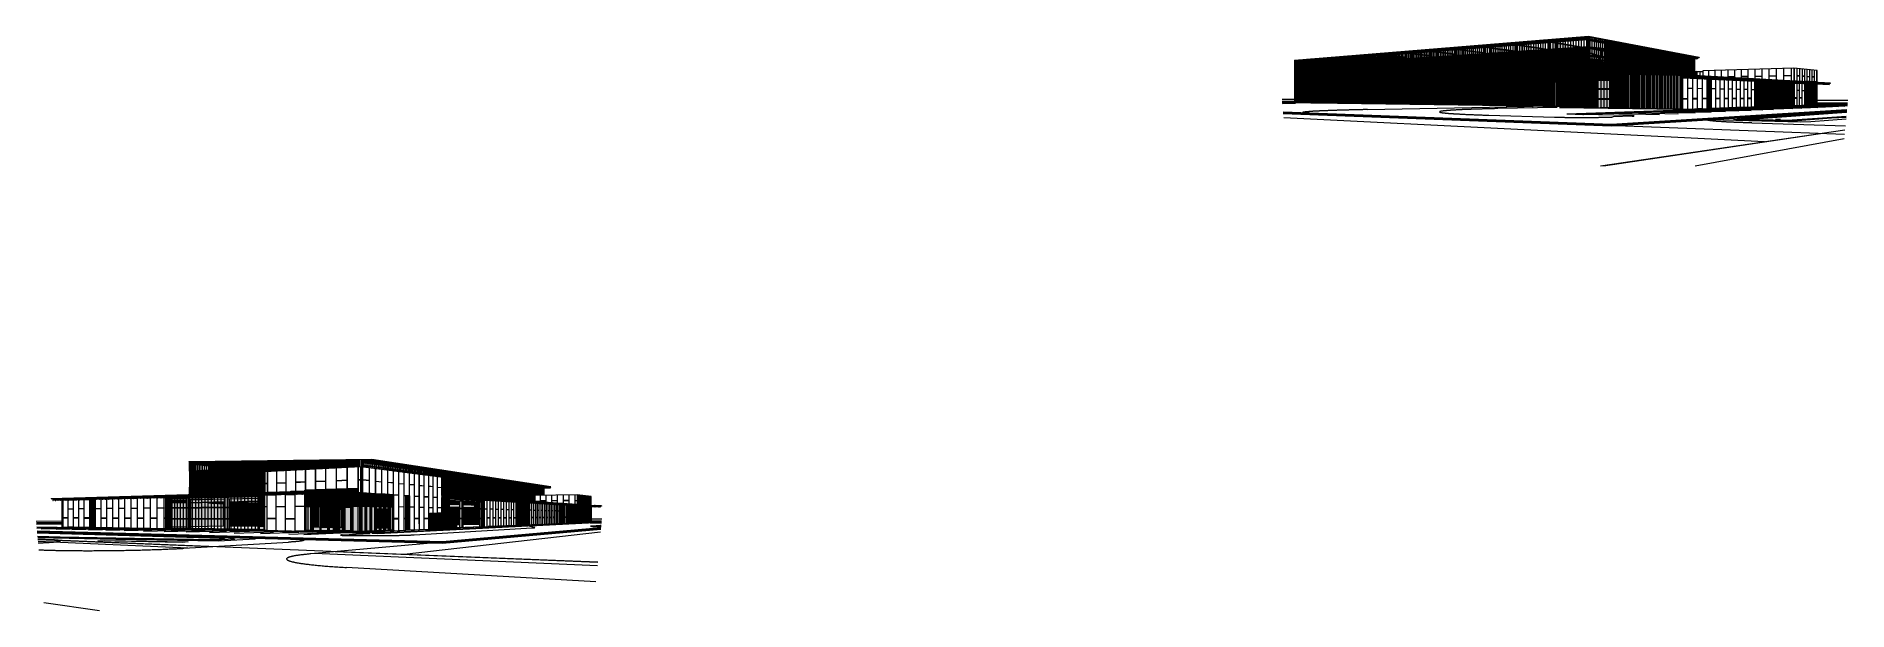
# Model space of a CAD drawing. Header units: inches. Extents: x 31155.6 to 31160.43, y 58.98 to 66.18.
# Drawn here: x 31155.598 to 31159.195, y 58.978 to 60.119 of the extents above.
import ezdxf

# ---------------------------------------------------------------- set-up
doc = ezdxf.new("R2010")
doc.units = ezdxf.units.IN
doc.header["$MEASUREMENT"] = 0
for name, pattern in [('Center 1_4_', [0.53125, 0.25, -0.09375, 0.09375, -0.09375]), ('Dash 1_16_', [0.125, 0.0625, -0.0625]), ('Hidden', [0.28125, 0.1875, -0.09375]), ('Hidden 1_8_', [0.1875, 0.125, -0.0625])]:
    doc.linetypes.add(name, pattern=pattern)
for name, color, linetype, lineweight in [('A-CLNG', 13, 'Continuous', 13), ('A-DETL', 90, 'Continuous', 9), ('A-DETL-HDLN', 90, 'Hidden 1_8_', 9), ('A-DOOR', 31, 'Continuous', 13), ('A-DOOR-FRAM', 31, 'Continuous', 9), ('A-FLOR', 192, 'Continuous', 13), ('A-FLOR-CLRS', 90, 'Dash 1_16_', 9), ('A-FLOR-HRAL', 11, 'Continuous', 9), ('A-FLOR-OTLN', 90, 'Continuous', 9), ('A-GLAZ-CURT', 52, 'Continuous', 9), ('A-GLAZ-CWMG', 51, 'Continuous', 9), ('A-PROP-SBCK', 71, 'Hidden', 50), ('A-ROOF', 132, 'Continuous', 13), ('A-ROOF-OTLN', 132, 'Continuous', 9), ('A-WALL', 113, 'Continuous', 13), ('A-WALL-PATT', 111, 'Continuous', 13), ('BMP', 80, 'Continuous', 9), ('C-BLDG-PADS', 91, 'Continuous', 9), ('C-TOPO', 7, 'Continuous', 9), ('Conc', 7, 'Continuous', 9), ('E-ELEC-EQPM', 71, 'Continuous', 9), ('EOP-EX', 125, 'Continuous', 9), ('EOP-PR', 4, 'Continuous', 9), ('I-WALL', 2, 'Continuous', 13), ('L-SITE-WALL', 31, 'Continuous', 13), ('M-EQPM', 50, 'Continuous', 9), ('M-HVAC-DUCT', 70, 'Continuous', 9), ('PAINT', 190, 'Continuous', 9), ('PROP', 3, 'Center 1_4_', 9), ('Q-SPCQ', 91, 'Continuous', 9), ('S-BEAM', 12, 'Continuous', 9), ('S-COLS', 52, 'Continuous', 9)]:
    doc.layers.add(name, color=color, linetype=linetype, lineweight=lineweight)

# ---------------------------------------------------------------- blocks, each defined once
blk = doc.blocks.new('FP_1-Looking North East')
at = {"layer": 'A-WALL-PATT', "lineweight": 9}
for p, q in [((31156.2465, 59.2378), (31156.2465, 59.2636)), ((31156.2466, 59.2379), (31156.2466, 59.2636)), ((31156.2595, 59.2367), (31156.2595, 59.262)), ((31156.2596, 59.2366), (31156.2596, 59.2619)), ((31156.272, 59.2354), (31156.272, 59.2603)), ((31156.2721, 59.2355), (31156.2721, 59.2603)), ((31156.2842, 59.2344), (31156.2842, 59.2588)), ((31156.2842, 59.2342), (31156.2842, 59.2588)), ((31156.2959, 59.2331), (31156.2959, 59.2572)), ((31156.2959, 59.2332), (31156.2959, 59.2572)), ((31156.3072, 59.2322), (31156.3072, 59.2558)), ((31156.3073, 59.232), (31156.3073, 59.2558)), ((31156.3182, 59.2311), (31156.3182, 59.2543)), ((31156.3182, 59.231), (31156.3182, 59.2543)), ((31156.3288, 59.2301), (31156.3288, 59.253)), ((31156.3288, 59.23), (31156.3288, 59.253)), ((31156.3391, 59.229), (31156.3391, 59.2516)), ((31156.3391, 59.2291), (31156.3391, 59.2516)), ((31156.3491, 59.2282), (31156.3491, 59.2503)), ((31156.3491, 59.228), (31156.3491, 59.2503)), ((31156.3587, 59.2271), (31156.3587, 59.2491)), ((31156.3588, 59.2272), (31156.3588, 59.2491)), ((31156.3681, 59.2263), (31156.3681, 59.2479)), ((31156.3682, 59.2262), (31156.3682, 59.2478)), ((31156.3773, 59.2254), (31156.3773, 59.2467)), ((31156.3773, 59.2255), (31156.3773, 59.2467)), ((31156.3861, 59.2246), (31156.3861, 59.2455)), ((31156.3862, 59.2245), (31156.3862, 59.2455)), ((31156.3947, 59.2237), (31156.3947, 59.2444)), ((31156.3948, 59.2238), (31156.3948, 59.2444)), ((31156.4031, 59.223), (31156.4031, 59.2433)), ((31156.4031, 59.2229), (31156.4031, 59.2433)), ((31156.2465, 59.2121), (31156.2465, 59.2378)), ((31156.2466, 59.2379), (31156.2595, 59.2367)), ((31156.2595, 59.2366), (31156.2466, 59.2378)), ((31156.2466, 59.2121), (31156.2466, 59.2378)), ((31156.2595, 59.2113), (31156.2595, 59.2366)), ((31156.2596, 59.2113), (31156.2596, 59.2366)), ((31156.272, 59.2106), (31156.272, 59.2354)), ((31156.2721, 59.2355), (31156.2842, 59.2344)), ((31156.2721, 59.2354), (31156.2842, 59.2342)), ((31156.2721, 59.2106), (31156.2721, 59.2354)), ((31156.2842, 59.2098), (31156.2842, 59.2342)), ((31156.2842, 59.2098), (31156.2842, 59.2342)), ((31156.2959, 59.2332), (31156.3072, 59.2322)), ((31156.2959, 59.2091), (31156.2959, 59.2331)), ((31156.3072, 59.232), (31156.2959, 59.2331)), ((31156.2959, 59.2091), (31156.2959, 59.2331)), ((31156.3072, 59.2084), (31156.3072, 59.232)), ((31156.3073, 59.2084), (31156.3073, 59.232)), ((31156.3182, 59.2078), (31156.3075, 59.2084)), ((31156.3078, 59.2083), (31156.3182, 59.2076)), ((31156.3182, 59.2311), (31156.3288, 59.2301)), ((31156.3182, 59.231), (31156.3288, 59.23)), ((31156.3182, 59.1844), (31156.3182, 59.231)), ((31156.3182, 59.2078), (31156.3182, 59.231)), ((31156.3182, 59.1611), (31156.3182, 59.2076)), ((31156.3288, 59.1841), (31156.3288, 59.23)), ((31156.3288, 59.2071), (31156.3288, 59.23)), ((31156.3391, 59.2065), (31156.3288, 59.2071)), ((31156.3288, 59.207), (31156.332, 59.2068)), ((31156.3288, 59.1611), (31156.3288, 59.207)), ((31156.3391, 59.2291), (31156.3491, 59.2282)), ((31156.3391, 59.2065), (31156.3391, 59.229)), ((31156.3491, 59.228), (31156.3391, 59.229)), ((31156.3391, 59.2064), (31156.3391, 59.229)), ((31156.3391, 59.2064), (31156.3391, 59.2064)), ((31156.3491, 59.1836), (31156.3491, 59.228)), ((31156.3491, 59.2059), (31156.3491, 59.228)), ((31156.3587, 59.2053), (31156.3491, 59.2059)), ((31156.3491, 59.2058), (31156.3587, 59.2052)), ((31156.3491, 59.1613), (31156.3491, 59.2058)), ((31156.3587, 59.2053), (31156.3587, 59.2271)), ((31156.3587, 59.1614), (31156.3587, 59.2052)), ((31156.3588, 59.2272), (31156.3681, 59.2263)), ((31156.3588, 59.2271), (31156.3681, 59.2262)), ((31156.3588, 59.1833), (31156.3588, 59.2271)), ((31156.3681, 59.1831), (31156.3681, 59.2262)), ((31156.3682, 59.2047), (31156.3682, 59.2262)), ((31156.3773, 59.2042), (31156.3682, 59.2047)), ((31156.3682, 59.2046), (31156.3773, 59.2041)), ((31156.3682, 59.1615), (31156.3682, 59.2046)), ((31156.3773, 59.2255), (31156.3861, 59.2246)), ((31156.3773, 59.2042), (31156.3773, 59.2254)), ((31156.3861, 59.2245), (31156.3773, 59.2254)), ((31156.3773, 59.1829), (31156.3773, 59.2254)), ((31156.3773, 59.1615), (31156.3773, 59.2041)), ((31156.3861, 59.1826), (31156.3861, 59.2245)), ((31156.3862, 59.2036), (31156.3862, 59.2245)), ((31156.3947, 59.2031), (31156.3862, 59.2036)), ((31156.3862, 59.2035), (31156.3947, 59.203)), ((31156.3862, 59.1721), (31156.3862, 59.2035)), ((31156.3947, 59.2031), (31156.3947, 59.2237)), ((31156.3947, 59.1721), (31156.3947, 59.203)), ((31156.3948, 59.2238), (31156.4031, 59.223)), ((31156.3948, 59.2237), (31156.4031, 59.2229)), ((31156.3948, 59.1824), (31156.3948, 59.2237)), ((31156.4031, 59.2074), (31156.4031, 59.2229)), ((31156.4031, 59.2074), (31156.4031, 59.2229)), ((31156.4031, 59.2059), (31156.4031, 59.2062)), ((31156.4031, 59.2059), (31156.4031, 59.2062)), ((31156.4031, 59.1822), (31156.4031, 59.2028)), ((31156.4031, 59.2026), (31156.4031, 59.2028)), ((31156.4058, 59.2024), (31156.4031, 59.2026)), ((31156.4031, 59.2025), (31156.4058, 59.2023)), ((31156.4031, 59.172), (31156.4031, 59.2025)), ((31156.3288, 59.1841), (31156.3182, 59.1844)), ((31156.3182, 59.1377), (31156.3182, 59.1843)), ((31156.3288, 59.184), (31156.3182, 59.1843)), ((31156.3288, 59.1382), (31156.3288, 59.184)), ((31156.3491, 59.1836), (31156.3393, 59.1839)), ((31156.3491, 59.1835), (31156.3393, 59.1837)), ((31156.3491, 59.139), (31156.3491, 59.1835)), ((31156.3681, 59.1831), (31156.3588, 59.1833)), ((31156.3588, 59.1394), (31156.3588, 59.1832)), ((31156.3681, 59.183), (31156.3588, 59.1832)), ((31156.3681, 59.1398), (31156.3681, 59.183)), ((31156.3861, 59.1826), (31156.3773, 59.1829)), ((31156.3773, 59.1402), (31156.3773, 59.1827)), ((31156.3861, 59.1825), (31156.3773, 59.1827)), ((31156.3861, 59.1721), (31156.3861, 59.1825)), ((31156.4031, 59.1822), (31156.3948, 59.1824)), ((31156.3948, 59.1721), (31156.3948, 59.1823)), ((31156.4031, 59.1821), (31156.3948, 59.1823)), ((31156.4031, 59.172), (31156.4031, 59.1821)), ((31156.3182, 59.1611), (31156.3078, 59.161)), ((31156.3078, 59.1608), (31156.3182, 59.1609)), ((31156.3182, 59.1376), (31156.3182, 59.1609)), ((31156.3182, 59.1377), (31156.3288, 59.1382)), ((31156.3182, 59.1376), (31156.3182, 59.1376)), ((31156.3182, 59.1376), (31156.3182, 59.1376)), ((31156.332, 59.1612), (31156.3288, 59.1611)), ((31156.3288, 59.161), (31156.332, 59.1611)), ((31156.3288, 59.138), (31156.3288, 59.161)), ((31156.3288, 59.138), (31156.3288, 59.138)), ((31156.3288, 59.138), (31156.3288, 59.138)), ((31156.3393, 59.1386), (31156.3491, 59.139)), ((31156.3587, 59.1614), (31156.3491, 59.1613)), ((31156.3491, 59.1612), (31156.3587, 59.1613)), ((31156.3491, 59.1389), (31156.3491, 59.1612)), ((31156.3491, 59.1389), (31156.3491, 59.1389)), ((31156.3491, 59.1389), (31156.3491, 59.1389)), ((31156.3588, 59.1393), (31156.3587, 59.1613)), ((31156.3588, 59.1394), (31156.3681, 59.1398)), ((31156.3588, 59.1393), (31156.3588, 59.1393)), ((31156.3588, 59.1393), (31156.3588, 59.1393)), ((31156.3681, 59.1397), (31156.3681, 59.1397)), ((31156.3773, 59.1615), (31156.3682, 59.1615)), ((31156.3682, 59.1614), (31156.3773, 59.1614)), ((31156.3682, 59.1397), (31156.3682, 59.1614)), ((31156.3682, 59.1397), (31156.3682, 59.1397)), ((31156.3773, 59.1401), (31156.3773, 59.1614)), ((31156.3773, 59.1402), (31156.3798, 59.1403)), ((31156.3773, 59.1401), (31156.3773, 59.1401)), ((31156.3773, 59.1401), (31156.3773, 59.1401))]:
    blk.add_line(p, q, dxfattribs=at)
blk = doc.blocks.new('FP_2-Looking North East')
at = {"layer": 'A-WALL-PATT', "lineweight": 9}
for p, q in [((31156.6429, 59.1758), (31156.6402, 59.1759)), ((31156.6429, 59.1759), (31156.6402, 59.1759)), ((31156.6429, 59.1759), (31156.6429, 59.1877)), ((31156.6429, 59.1637), (31156.6429, 59.1877)), ((31156.6429, 59.1516), (31156.6429, 59.1758)), ((31156.6458, 59.1638), (31156.6458, 59.1875)), ((31156.6458, 59.1758), (31156.6458, 59.1875)), ((31156.6486, 59.1757), (31156.6458, 59.1758)), ((31156.6458, 59.1517), (31156.6458, 59.1757)), ((31156.6486, 59.1756), (31156.6458, 59.1757)), ((31156.6486, 59.1757), (31156.6486, 59.1874)), ((31156.6486, 59.1638), (31156.6486, 59.1874)), ((31156.6486, 59.1519), (31156.6486, 59.1756)), ((31156.6402, 59.1515), (31156.6429, 59.1516)), ((31156.6458, 59.1638), (31156.6429, 59.1637)), ((31156.6429, 59.1637), (31156.6458, 59.1637)), ((31156.6429, 59.1516), (31156.6429, 59.1637)), ((31156.6458, 59.1517), (31156.6458, 59.1637)), ((31156.6458, 59.1517), (31156.6486, 59.1519)), ((31156.6514, 59.1638), (31156.6486, 59.1638)), ((31156.6486, 59.1637), (31156.6514, 59.1637)), ((31156.6486, 59.1518), (31156.6486, 59.1637))]:
    blk.add_line(p, q, dxfattribs=at)
blk = doc.blocks.new('FP_3-Looking North East')
at = {"layer": 'A-WALL-PATT', "lineweight": 9}
for p, q in [((31155.9425, 59.2106), (31155.9425, 59.2741)), ((31155.9444, 59.2106), (31155.9444, 59.2741)), ((31155.9463, 59.2107), (31155.9463, 59.2741)), ((31155.9482, 59.2107), (31155.9482, 59.2741)), ((31155.95, 59.2108), (31155.95, 59.2742)), ((31155.9519, 59.2108), (31155.9519, 59.2742)), ((31155.9538, 59.2109), (31155.9538, 59.2742)), ((31155.9557, 59.2109), (31155.9557, 59.2742)), ((31155.9577, 59.211), (31155.9577, 59.2743)), ((31155.9596, 59.2111), (31155.9596, 59.2743)), ((31155.9615, 59.2111), (31155.9615, 59.2743)), ((31155.9634, 59.2112), (31155.9634, 59.2743)), ((31155.9653, 59.2112), (31155.9653, 59.2744)), ((31155.9673, 59.2113), (31155.9673, 59.2744)), ((31155.9692, 59.2113), (31155.9692, 59.2744)), ((31155.9711, 59.2114), (31155.9711, 59.2744)), ((31155.9731, 59.2115), (31155.9731, 59.2745)), ((31155.975, 59.2115), (31155.975, 59.2745)), ((31155.977, 59.2116), (31155.977, 59.2745)), ((31155.979, 59.2116), (31155.979, 59.2745)), ((31155.9809, 59.2117), (31155.9809, 59.2746)), ((31155.9829, 59.2117), (31155.9829, 59.2746)), ((31155.9849, 59.2118), (31155.9849, 59.2746)), ((31155.9869, 59.2119), (31155.9869, 59.2746)), ((31155.9889, 59.2119), (31155.9889, 59.2747)), ((31155.9908, 59.212), (31155.9908, 59.2747)), ((31155.9928, 59.212), (31155.9928, 59.2747)), ((31155.9948, 59.2121), (31155.9948, 59.2747)), ((31155.9969, 59.2121), (31155.9969, 59.2748)), ((31155.9989, 59.2122), (31155.9989, 59.2748)), ((31156.0009, 59.2123), (31156.0009, 59.2748)), ((31156.0029, 59.2123), (31156.0029, 59.2749)), ((31156.0049, 59.2124), (31156.0049, 59.2749)), ((31156.007, 59.2124), (31156.007, 59.2749)), ((31156.009, 59.2125), (31156.009, 59.2749)), ((31156.0111, 59.2126), (31156.0111, 59.275)), ((31156.0131, 59.2126), (31156.0131, 59.275)), ((31156.0152, 59.2127), (31156.0152, 59.275)), ((31156.0172, 59.2127), (31156.0172, 59.275)), ((31156.0193, 59.2128), (31156.0193, 59.2751)), ((31156.0214, 59.2129), (31156.0214, 59.2751)), ((31156.0234, 59.2129), (31156.0234, 59.2751)), ((31156.0255, 59.213), (31156.0255, 59.2751)), ((31156.0276, 59.213), (31156.0276, 59.2752)), ((31156.0297, 59.2131), (31156.0297, 59.2752)), ((31156.0318, 59.2132), (31156.0318, 59.2752)), ((31156.0339, 59.2132), (31156.0339, 59.2753)), ((31156.036, 59.2133), (31156.036, 59.2753)), ((31156.0381, 59.2133), (31156.0381, 59.2753)), ((31156.0402, 59.2134), (31156.0403, 59.2753)), ((31156.0424, 59.2135), (31156.0424, 59.2754)), ((31156.0445, 59.2135), (31156.0445, 59.2754)), ((31156.0466, 59.2136), (31156.0466, 59.2754)), ((31156.0488, 59.2137), (31156.0488, 59.2755)), ((31156.0509, 59.2137), (31156.0509, 59.2755)), ((31156.0531, 59.254), (31156.0531, 59.2755)), ((31156.0553, 59.2541), (31156.0553, 59.2755)), ((31156.0574, 59.2543), (31156.0574, 59.2756)), ((31156.0596, 59.2544), (31156.0596, 59.2756)), ((31156.0618, 59.2545), (31156.0618, 59.2756)), ((31156.064, 59.2546), (31156.064, 59.2757)), ((31156.0661, 59.2547), (31156.0661, 59.2757)), ((31156.0683, 59.2549), (31156.0683, 59.2757)), ((31156.0705, 59.255), (31156.0705, 59.2757)), ((31156.0728, 59.2551), (31156.0728, 59.2758)), ((31156.075, 59.2552), (31156.075, 59.2758)), ((31156.0772, 59.2553), (31156.0772, 59.2758)), ((31156.0794, 59.2554), (31156.0794, 59.2759)), ((31156.0816, 59.2556), (31156.0816, 59.2759)), ((31156.0839, 59.2557), (31156.0839, 59.2759)), ((31156.0861, 59.2558), (31156.0861, 59.2759)), ((31156.0884, 59.2559), (31156.0884, 59.276)), ((31156.0906, 59.2561), (31156.0906, 59.276)), ((31156.0929, 59.2562), (31156.0929, 59.276)), ((31156.0952, 59.2563), (31156.0952, 59.2761)), ((31156.0974, 59.2564), (31156.0974, 59.2761)), ((31156.0997, 59.2565), (31156.0997, 59.2761)), ((31156.102, 59.2567), (31156.102, 59.2762)), ((31156.1043, 59.2568), (31156.1043, 59.2762)), ((31156.1066, 59.2569), (31156.1066, 59.2762)), ((31156.1089, 59.257), (31156.1089, 59.2762)), ((31156.1112, 59.2572), (31156.1112, 59.2763)), ((31156.1135, 59.2573), (31156.1135, 59.2763)), ((31156.1159, 59.2574), (31156.1159, 59.2763)), ((31156.1182, 59.2575), (31156.1182, 59.2764)), ((31156.1205, 59.2577), (31156.1205, 59.2764)), ((31156.1229, 59.2578), (31156.1229, 59.2764)), ((31156.1252, 59.2579), (31156.1252, 59.2765)), ((31156.1276, 59.258), (31156.1276, 59.2765)), ((31156.1299, 59.2582), (31156.1299, 59.2765)), ((31156.1323, 59.2583), (31156.1323, 59.2766)), ((31156.1347, 59.2584), (31156.1347, 59.2766)), ((31156.1371, 59.2586), (31156.1371, 59.2766)), ((31156.1395, 59.2587), (31156.1395, 59.2766)), ((31156.1419, 59.2588), (31156.1419, 59.2767)), ((31156.1443, 59.2589), (31156.1443, 59.2767)), ((31156.1467, 59.2591), (31156.1467, 59.2767)), ((31156.1491, 59.2592), (31156.1491, 59.2768)), ((31156.1515, 59.2593), (31156.1515, 59.2768)), ((31156.154, 59.2595), (31156.154, 59.2768)), ((31156.1564, 59.2596), (31156.1564, 59.2769)), ((31156.1588, 59.2597), (31156.1588, 59.2769)), ((31156.1613, 59.2599), (31156.1613, 59.2769)), ((31156.1637, 59.26), (31156.1637, 59.277)), ((31156.1662, 59.2601), (31156.1662, 59.277)), ((31156.1687, 59.2603), (31156.1687, 59.277)), ((31156.1712, 59.2604), (31156.1712, 59.2771)), ((31156.1737, 59.2605), (31156.1737, 59.2771)), ((31156.1762, 59.2607), (31156.1762, 59.2771)), ((31156.1787, 59.2608), (31156.1787, 59.2772)), ((31156.1812, 59.2609), (31156.1812, 59.2772)), ((31156.1837, 59.2611), (31156.1837, 59.2772)), ((31156.1862, 59.2612), (31156.1862, 59.2773)), ((31156.1887, 59.2613), (31156.1887, 59.2773)), ((31156.1913, 59.2615), (31156.1913, 59.2773)), ((31156.1938, 59.2616), (31156.1938, 59.2774)), ((31156.1964, 59.2618), (31156.1964, 59.2774)), ((31156.1989, 59.2619), (31156.1989, 59.2774)), ((31156.2015, 59.262), (31156.2015, 59.2775)), ((31156.2041, 59.2622), (31156.2041, 59.2775)), ((31156.2067, 59.2623), (31156.2067, 59.2775)), ((31156.2092, 59.2625), (31156.2092, 59.2776)), ((31156.2118, 59.2626), (31156.2118, 59.2776)), ((31156.2144, 59.2627), (31156.2144, 59.2776)), ((31156.2171, 59.2629), (31156.2171, 59.2777)), ((31156.2197, 59.263), (31156.2197, 59.2777)), ((31156.2223, 59.2632), (31156.2223, 59.2777)), ((31156.2249, 59.2633), (31156.2249, 59.2778)), ((31156.2276, 59.2634), (31156.2276, 59.2778)), ((31156.2302, 59.2636), (31156.2302, 59.2778)), ((31156.2329, 59.2637), (31156.2329, 59.2779)), ((31156.2356, 59.2639), (31156.2356, 59.2779)), ((31156.2382, 59.264), (31156.2382, 59.2779)), ((31156.2409, 59.2642), (31156.2409, 59.278)), ((31156.2436, 59.2642), (31156.2436, 59.278)), ((31155.9024, 59.2094), (31155.9024, 59.2238)), ((31155.9042, 59.2094), (31155.9042, 59.2238)), ((31155.906, 59.2095), (31155.906, 59.2239)), ((31155.9077, 59.2095), (31155.9077, 59.224)), ((31155.9095, 59.2096), (31155.9095, 59.2241)), ((31155.9113, 59.2097), (31155.9113, 59.2241)), ((31155.9131, 59.2097), (31155.9131, 59.2242)), ((31155.9149, 59.2098), (31155.9149, 59.2243)), ((31155.9167, 59.2098), (31155.9167, 59.2243)), ((31155.9185, 59.2099), (31155.9185, 59.2244)), ((31155.9204, 59.2099), (31155.9204, 59.2245)), ((31155.9222, 59.21), (31155.9222, 59.2245)), ((31155.924, 59.21), (31155.924, 59.2246)), ((31155.9258, 59.2101), (31155.9258, 59.2247)), ((31155.9277, 59.2101), (31155.9277, 59.2248)), ((31155.9295, 59.2102), (31155.9295, 59.2248)), ((31155.9314, 59.2102), (31155.9314, 59.2249)), ((31155.9332, 59.2103), (31155.9332, 59.225)), ((31155.9351, 59.2103), (31155.9351, 59.225)), ((31155.9369, 59.2104), (31155.9369, 59.2251)), ((31155.9388, 59.2105), (31155.9388, 59.2252)), ((31155.9406, 59.2105), (31155.9406, 59.2253))]:
    blk.add_line(p, q, dxfattribs=at)
blk = doc.blocks.new('FP_4-Looking North East')
at = {"layer": 'A-WALL-PATT', "lineweight": 9}
for p, q in [((31156.6722, 59.1751), (31156.6722, 59.1861)), ((31156.6722, 59.164), (31156.6722, 59.1861)), ((31156.6746, 59.175), (31156.6722, 59.1751)), ((31156.6722, 59.1529), (31156.6722, 59.175)), ((31156.6746, 59.175), (31156.6722, 59.175)), ((31156.6746, 59.175), (31156.6746, 59.186)), ((31156.6746, 59.164), (31156.6746, 59.186)), ((31156.6746, 59.153), (31156.6746, 59.175)), ((31156.677, 59.164), (31156.677, 59.1858)), ((31156.677, 59.175), (31156.677, 59.1858)), ((31156.6777, 59.1749), (31156.677, 59.175)), ((31156.677, 59.1531), (31156.677, 59.1749)), ((31156.6777, 59.1749), (31156.677, 59.1749)), ((31156.6722, 59.164), (31156.6713, 59.164)), ((31156.6713, 59.1639), (31156.6722, 59.1639)), ((31156.6722, 59.1528), (31156.6722, 59.1639)), ((31156.6722, 59.1529), (31156.6746, 59.153)), ((31156.6746, 59.1639), (31156.677, 59.164)), ((31156.677, 59.164), (31156.6746, 59.164)), ((31156.6746, 59.1529), (31156.6746, 59.1639)), ((31156.677, 59.153), (31156.677, 59.164)), ((31156.677, 59.1531), (31156.6777, 59.1531))]:
    blk.add_line(p, q, dxfattribs=at)
blk = doc.blocks.new('FP_5-Looking North East')
at = {"layer": 'A-WALL-PATT', "lineweight": 9}
for p, q in [((31156.0565, 59.2116), (31156.0565, 59.2121)), ((31156.0565, 59.2116), (31156.0565, 59.2121)), ((31156.0746, 59.2081), (31156.0565, 59.2076)), ((31156.0565, 59.2075), (31156.0746, 59.208)), ((31156.0565, 59.1844), (31156.0565, 59.2079)), ((31156.0565, 59.2076), (31156.0565, 59.2079)), ((31156.0565, 59.1611), (31156.0565, 59.2075)), ((31156.0746, 59.2121), (31156.0746, 59.2126)), ((31156.0746, 59.2081), (31156.0746, 59.2084)), ((31156.0746, 59.161), (31156.0746, 59.208)), ((31156.0747, 59.2121), (31156.0747, 59.2127)), ((31156.0747, 59.1846), (31156.0747, 59.2084)), ((31156.0932, 59.2126), (31156.0932, 59.2132)), ((31156.0932, 59.1848), (31156.0932, 59.2089)), ((31156.0933, 59.2126), (31156.0933, 59.2132)), ((31156.1122, 59.2091), (31156.0933, 59.2086)), ((31156.0933, 59.2084), (31156.1122, 59.2089)), ((31156.0933, 59.2086), (31156.0933, 59.2089)), ((31156.0933, 59.1609), (31156.0933, 59.2084)), ((31156.1122, 59.2091), (31156.1122, 59.2093)), ((31156.1122, 59.1609), (31156.1122, 59.2089)), ((31156.1123, 59.185), (31156.1123, 59.2093)), ((31156.1317, 59.2095), (31156.1317, 59.2098)), ((31156.1318, 59.2095), (31156.1318, 59.2098)), ((31156.1516, 59.21), (31156.1516, 59.2103)), ((31156.1517, 59.21), (31156.1517, 59.2103)), ((31156.172, 59.2106), (31156.172, 59.2109)), ((31156.1721, 59.2106), (31156.1721, 59.2109)), ((31156.1929, 59.2111), (31156.1929, 59.2114)), ((31156.193, 59.2111), (31156.193, 59.2114)), ((31156.2142, 59.2161), (31156.2142, 59.2166)), ((31156.2142, 59.2116), (31156.2142, 59.2119)), ((31156.2144, 59.2161), (31156.2144, 59.2166)), ((31156.2144, 59.2116), (31156.2144, 59.2119)), ((31156.2362, 59.2164), (31156.2362, 59.2172)), ((31156.2362, 59.2122), (31156.2362, 59.2125)), ((31156.2363, 59.2164), (31156.2363, 59.2172)), ((31156.2363, 59.2122), (31156.2363, 59.2125)), ((31156.0565, 59.1844), (31156.0513, 59.1843)), ((31156.0565, 59.1842), (31156.0513, 59.1842)), ((31156.0565, 59.1378), (31156.0565, 59.1842)), ((31156.0932, 59.1848), (31156.0747, 59.1846)), ((31156.0932, 59.1846), (31156.0747, 59.1844)), ((31156.0747, 59.1375), (31156.0747, 59.1844)), ((31156.0932, 59.1371), (31156.0932, 59.1846)), ((31156.1315, 59.1852), (31156.1123, 59.185)), ((31156.1315, 59.1851), (31156.1123, 59.1848)), ((31156.1123, 59.1368), (31156.1123, 59.1848)), ((31156.0513, 59.1379), (31156.0565, 59.1378)), ((31156.0746, 59.161), (31156.0565, 59.1611)), ((31156.0565, 59.161), (31156.0746, 59.1609)), ((31156.0565, 59.1377), (31156.0565, 59.161)), ((31156.0746, 59.1373), (31156.0746, 59.1609)), ((31156.0747, 59.1375), (31156.0932, 59.1371)), ((31156.1122, 59.1609), (31156.0933, 59.1609)), ((31156.0933, 59.1608), (31156.1122, 59.1608)), ((31156.0933, 59.137), (31156.0933, 59.1608)), ((31156.1122, 59.1367), (31156.1122, 59.1608)), ((31156.1123, 59.1368), (31156.1315, 59.1365))]:
    blk.add_line(p, q, dxfattribs=at)
blk = doc.blocks.new('FP_6-Looking North East')
at = {"layer": 'A-WALL-PATT', "lineweight": 9}
for p, q in [((31155.6516, 59.1799), (31155.6502, 59.1799)), ((31155.6516, 59.1798), (31155.6502, 59.1798)), ((31155.6516, 59.1799), (31155.6516, 59.197)), ((31155.6516, 59.1625), (31155.6516, 59.197)), ((31155.6516, 59.145), (31155.6516, 59.1798)), ((31155.6618, 59.18), (31155.6618, 59.1973)), ((31155.6618, 59.1624), (31155.6618, 59.1973)), ((31155.6722, 59.1802), (31155.6618, 59.18)), ((31155.6722, 59.1801), (31155.6618, 59.18)), ((31155.6618, 59.1448), (31155.6618, 59.18)), ((31155.6722, 59.1802), (31155.6722, 59.1976)), ((31155.6722, 59.1624), (31155.6722, 59.1976)), ((31155.6722, 59.1446), (31155.6722, 59.1801)), ((31155.6827, 59.1624), (31155.6827, 59.1978)), ((31155.6828, 59.1803), (31155.6828, 59.1978)), ((31155.6935, 59.1804), (31155.6828, 59.1803)), ((31155.6935, 59.1803), (31155.6828, 59.1802)), ((31155.6828, 59.1444), (31155.6828, 59.1802)), ((31155.6935, 59.1804), (31155.6935, 59.1981)), ((31155.6935, 59.1623), (31155.6935, 59.1981)), ((31155.6935, 59.1442), (31155.6935, 59.1803)), ((31155.6502, 59.145), (31155.6516, 59.145)), ((31155.6618, 59.1624), (31155.6516, 59.1625)), ((31155.6516, 59.1624), (31155.6618, 59.1623)), ((31155.6516, 59.1449), (31155.6516, 59.1624)), ((31155.6516, 59.1449), (31155.6516, 59.1449)), ((31155.6516, 59.1449), (31155.6516, 59.1449)), ((31155.6618, 59.1447), (31155.6618, 59.1623)), ((31155.6618, 59.1448), (31155.6722, 59.1446)), ((31155.6618, 59.1447), (31155.6618, 59.1447)), ((31155.6618, 59.1447), (31155.6618, 59.1447)), ((31155.6827, 59.1624), (31155.6722, 59.1624)), ((31155.6722, 59.1623), (31155.6827, 59.1623)), ((31155.6722, 59.1445), (31155.6722, 59.1623)), ((31155.6722, 59.1445), (31155.6722, 59.1445)), ((31155.6722, 59.1445), (31155.6722, 59.1445)), ((31155.6827, 59.1443), (31155.6827, 59.1623)), ((31155.6827, 59.1443), (31155.6827, 59.1443)), ((31155.6828, 59.1444), (31155.6935, 59.1442)), ((31155.6828, 59.1443), (31155.6828, 59.1443)), ((31155.7044, 59.1623), (31155.6935, 59.1623)), ((31155.6935, 59.1622), (31155.7044, 59.1622)), ((31155.6935, 59.1441), (31155.6935, 59.1622)), ((31155.6935, 59.1441), (31155.6935, 59.1441)), ((31155.6935, 59.1441), (31155.6935, 59.1441))]:
    blk.add_line(p, q, dxfattribs=at)
blk = doc.blocks.new('FP_7-Looking North East')
at = {"layer": 'A-WALL-PATT', "lineweight": 9}
for p, q in [((31155.6545, 59.2006), (31155.6545, 59.2008)), ((31155.6546, 59.2006), (31155.6546, 59.2008)), ((31155.6703, 59.2011), (31155.6703, 59.2012)), ((31155.6703, 59.2011), (31155.6703, 59.2012))]:
    blk.add_line(p, q, dxfattribs=at)
blk = doc.blocks.new('FP_8-Looking North East')
at = {"layer": 'A-WALL-PATT', "lineweight": 9}
for p, q in [((31156.2764, 59.1743), (31156.276, 59.1743)), ((31156.2764, 59.1743), (31156.276, 59.1743)), ((31156.278, 59.1743), (31156.278, 59.1743)), ((31156.278, 59.1743), (31156.278, 59.1743)), ((31156.2799, 59.1743), (31156.2799, 59.1743)), ((31156.2799, 59.1742), (31156.2799, 59.1742)), ((31156.2845, 59.1742), (31156.2825, 59.1743)), ((31156.2845, 59.1742), (31156.2825, 59.1742)), ((31156.2889, 59.1741), (31156.2864, 59.1742)), ((31156.2865, 59.1742), (31156.2864, 59.1742)), ((31156.2865, 59.1742), (31156.2865, 59.179)), ((31156.2865, 59.179), (31156.2865, 59.1742)), ((31156.2889, 59.1742), (31156.2865, 59.1742)), ((31156.2764, 59.1642), (31156.276, 59.1642)), ((31156.2764, 59.1642), (31156.276, 59.1642)), ((31156.278, 59.1642), (31156.278, 59.1642)), ((31156.278, 59.1642), (31156.278, 59.1642)), ((31156.2799, 59.1642), (31156.2799, 59.1642)), ((31156.2799, 59.1642), (31156.2799, 59.1642)), ((31156.2845, 59.1642), (31156.2825, 59.1642)), ((31156.2845, 59.1642), (31156.2825, 59.1642)), ((31156.2889, 59.1643), (31156.2864, 59.1642)), ((31156.2865, 59.1642), (31156.2864, 59.1642)), ((31156.2865, 59.1612), (31156.2865, 59.1642)), ((31156.2889, 59.1642), (31156.2865, 59.1642)), ((31156.2865, 59.1642), (31156.2865, 59.1612)), ((31156.2865, 59.1607), (31156.2865, 59.1601)), ((31156.2865, 59.1601), (31156.2865, 59.1607)), ((31156.2865, 59.1592), (31156.2865, 59.1599)), ((31156.2865, 59.1599), (31156.2865, 59.1592)), ((31156.2865, 59.1589), (31156.2865, 59.1587)), ((31156.2865, 59.1587), (31156.2865, 59.1589)), ((31156.2865, 59.1579), (31156.2865, 59.1571)), ((31156.2865, 59.1571), (31156.2865, 59.1579)), ((31156.2865, 59.1568), (31156.2865, 59.1557)), ((31156.2865, 59.1557), (31156.2865, 59.1568)), ((31156.2865, 59.1554), (31156.2865, 59.1544)), ((31156.2865, 59.1544), (31156.2865, 59.1554))]:
    blk.add_line(p, q, dxfattribs=at)
blk = doc.blocks.new('FP_9-Looking North East')
at = {"layer": 'A-WALL-PATT', "lineweight": 9}
for p, q in [((31156.4936, 59.1798), (31156.488, 59.1799)), ((31156.4936, 59.1797), (31156.488, 59.1798)), ((31156.4936, 59.1798), (31156.4936, 59.1967)), ((31156.4936, 59.1625), (31156.4936, 59.1967)), ((31156.4936, 59.1452), (31156.4936, 59.1797)), ((31156.4994, 59.1626), (31156.4994, 59.1963)), ((31156.4995, 59.1796), (31156.4995, 59.1963)), ((31156.5051, 59.1795), (31156.4995, 59.1796)), ((31156.4995, 59.1455), (31156.4995, 59.1795)), ((31156.5051, 59.1794), (31156.4995, 59.1795)), ((31156.5051, 59.1795), (31156.5051, 59.196)), ((31156.5051, 59.1457), (31156.5051, 59.1794)), ((31156.5052, 59.1626), (31156.5052, 59.196)), ((31156.5107, 59.1626), (31156.5107, 59.1957)), ((31156.5108, 59.1793), (31156.5108, 59.1957)), ((31156.5162, 59.1792), (31156.5108, 59.1793)), ((31156.5108, 59.146), (31156.5108, 59.1792)), ((31156.5162, 59.1791), (31156.5108, 59.1792)), ((31156.5162, 59.1792), (31156.5162, 59.1953)), ((31156.5162, 59.1627), (31156.5162, 59.1953)), ((31156.5162, 59.1462), (31156.5162, 59.1791)), ((31156.5215, 59.1627), (31156.5215, 59.195)), ((31156.5215, 59.179), (31156.5215, 59.195)), ((31156.5215, 59.1464), (31156.5215, 59.179)), ((31156.5267, 59.1788), (31156.5215, 59.179)), ((31156.5267, 59.1789), (31156.5215, 59.179)), ((31156.5267, 59.1789), (31156.5267, 59.1947)), ((31156.5267, 59.1628), (31156.5267, 59.1947)), ((31156.5267, 59.1467), (31156.5267, 59.1788)), ((31156.5318, 59.1788), (31156.5318, 59.1944)), ((31156.5318, 59.1628), (31156.5318, 59.1944)), ((31156.5368, 59.1786), (31156.5318, 59.1788)), ((31156.5318, 59.1469), (31156.5318, 59.1787)), ((31156.5368, 59.1786), (31156.5318, 59.1787)), ((31156.5368, 59.1786), (31156.5368, 59.1941)), ((31156.5368, 59.1629), (31156.5368, 59.1941)), ((31156.5368, 59.1471), (31156.5368, 59.1786)), ((31156.5417, 59.1629), (31156.5417, 59.1938)), ((31156.5417, 59.1785), (31156.5417, 59.1938)), ((31156.5465, 59.1784), (31156.5417, 59.1785)), ((31156.5417, 59.1473), (31156.5417, 59.1784)), ((31156.5465, 59.1783), (31156.5417, 59.1784)), ((31156.5465, 59.1784), (31156.5465, 59.1935)), ((31156.5465, 59.1629), (31156.5465, 59.1935)), ((31156.5465, 59.1475), (31156.5465, 59.1783)), ((31156.488, 59.145), (31156.4936, 59.1452)), ((31156.4994, 59.1626), (31156.4936, 59.1625)), ((31156.4936, 59.1624), (31156.4994, 59.1625)), ((31156.4936, 59.1451), (31156.4936, 59.1624)), ((31156.4994, 59.1454), (31156.4994, 59.1625)), ((31156.4995, 59.1455), (31156.5051, 59.1457)), ((31156.4995, 59.1454), (31156.4995, 59.1454)), ((31156.5051, 59.1456), (31156.5051, 59.1456)), ((31156.5052, 59.1625), (31156.5107, 59.1626)), ((31156.5107, 59.1626), (31156.5052, 59.1626)), ((31156.5052, 59.1456), (31156.5052, 59.1625)), ((31156.5107, 59.1459), (31156.5107, 59.1626)), ((31156.5108, 59.146), (31156.5162, 59.1462)), ((31156.5162, 59.1626), (31156.5215, 59.1627)), ((31156.5215, 59.1627), (31156.5162, 59.1627)), ((31156.5162, 59.1461), (31156.5162, 59.1626)), ((31156.5215, 59.1463), (31156.5215, 59.1627)), ((31156.5215, 59.1464), (31156.5267, 59.1467)), ((31156.5318, 59.1628), (31156.5267, 59.1628)), ((31156.5267, 59.1627), (31156.5318, 59.1627)), ((31156.5267, 59.1466), (31156.5267, 59.1627)), ((31156.5318, 59.1468), (31156.5318, 59.1627)), ((31156.5318, 59.1469), (31156.5368, 59.1471)), ((31156.5417, 59.1629), (31156.5368, 59.1629)), ((31156.5368, 59.1628), (31156.5417, 59.1628)), ((31156.5368, 59.147), (31156.5368, 59.1628)), ((31156.5417, 59.1472), (31156.5417, 59.1628)), ((31156.5417, 59.1473), (31156.5465, 59.1475)), ((31156.5511, 59.163), (31156.5465, 59.1629)), ((31156.5465, 59.1629), (31156.5511, 59.1629)), ((31156.5465, 59.1474), (31156.5465, 59.1629))]:
    blk.add_line(p, q, dxfattribs=at)
blk = doc.blocks.new('FP_10-Looking North East')
at = {"layer": 'A-WALL-PATT', "lineweight": 9}
for p, q in [((31156.5813, 59.1775), (31156.5776, 59.1776)), ((31156.5813, 59.1774), (31156.5776, 59.1775)), ((31156.5813, 59.1775), (31156.5813, 59.1914)), ((31156.5813, 59.1632), (31156.5813, 59.1914)), ((31156.5813, 59.149), (31156.5813, 59.1774)), ((31156.5853, 59.1633), (31156.5853, 59.1912)), ((31156.5853, 59.1774), (31156.5853, 59.1912)), ((31156.5892, 59.1773), (31156.5853, 59.1774)), ((31156.5853, 59.1492), (31156.5853, 59.1773)), ((31156.5892, 59.1772), (31156.5853, 59.1773)), ((31156.5892, 59.1773), (31156.5892, 59.1909)), ((31156.5892, 59.1633), (31156.5892, 59.1909)), ((31156.5892, 59.1493), (31156.5892, 59.1772)), ((31156.593, 59.1633), (31156.593, 59.1907)), ((31156.5931, 59.1772), (31156.5931, 59.1907)), ((31156.5968, 59.1771), (31156.5931, 59.1772)), ((31156.5931, 59.1495), (31156.5931, 59.1771)), ((31156.5968, 59.177), (31156.5931, 59.1771)), ((31156.5968, 59.1771), (31156.5968, 59.1905)), ((31156.5968, 59.1634), (31156.5968, 59.1905)), ((31156.5968, 59.1496), (31156.5968, 59.177)), ((31156.6005, 59.1634), (31156.6005, 59.1903)), ((31156.6005, 59.177), (31156.6005, 59.1903)), ((31156.6041, 59.1769), (31156.6005, 59.177)), ((31156.6005, 59.1498), (31156.6005, 59.1769)), ((31156.6041, 59.1768), (31156.6005, 59.1769)), ((31156.6041, 59.1769), (31156.6041, 59.19)), ((31156.6041, 59.1634), (31156.6041, 59.19)), ((31156.6041, 59.15), (31156.6041, 59.1768)), ((31156.6077, 59.1768), (31156.6077, 59.1898)), ((31156.6077, 59.1634), (31156.6077, 59.1898)), ((31156.6111, 59.1767), (31156.6077, 59.1768)), ((31156.6077, 59.1501), (31156.6077, 59.1767)), ((31156.6111, 59.1766), (31156.6077, 59.1767)), ((31156.6111, 59.1767), (31156.6111, 59.1896)), ((31156.6112, 59.1503), (31156.6111, 59.1766)), ((31156.6112, 59.1635), (31156.6112, 59.1896)), ((31156.6146, 59.1635), (31156.6146, 59.1894)), ((31156.6146, 59.1766), (31156.6146, 59.1894)), ((31156.6179, 59.1765), (31156.6146, 59.1766)), ((31156.6146, 59.1504), (31156.6146, 59.1765)), ((31156.6179, 59.1764), (31156.6146, 59.1765)), ((31156.6179, 59.1765), (31156.6179, 59.1892)), ((31156.6179, 59.1506), (31156.6179, 59.1764)), ((31156.618, 59.1635), (31156.618, 59.1892)), ((31156.6213, 59.1636), (31156.6212, 59.189)), ((31156.6213, 59.1764), (31156.6213, 59.189)), ((31156.6213, 59.1507), (31156.6213, 59.1764)), ((31156.6245, 59.1763), (31156.6213, 59.1764)), ((31156.6245, 59.1763), (31156.6213, 59.1764)), ((31156.6245, 59.1763), (31156.6245, 59.1888)), ((31156.6245, 59.1636), (31156.6245, 59.1888)), ((31156.6245, 59.1508), (31156.6245, 59.1763)), ((31156.6277, 59.1636), (31156.6277, 59.1886)), ((31156.6277, 59.1762), (31156.6277, 59.1886)), ((31156.6277, 59.151), (31156.6277, 59.1762)), ((31156.6308, 59.1761), (31156.6277, 59.1762)), ((31156.6308, 59.1762), (31156.6277, 59.1762)), ((31156.6308, 59.1762), (31156.6308, 59.1884)), ((31156.6308, 59.1636), (31156.6308, 59.1884)), ((31156.6308, 59.1511), (31156.6308, 59.1761)), ((31156.6339, 59.1761), (31156.6339, 59.1883)), ((31156.6339, 59.1637), (31156.6339, 59.1883)), ((31156.637, 59.176), (31156.6339, 59.1761)), ((31156.6339, 59.1512), (31156.6339, 59.176)), ((31156.637, 59.1759), (31156.6339, 59.176)), ((31156.637, 59.176), (31156.6369, 59.1881)), ((31156.637, 59.1637), (31156.637, 59.1881)), ((31156.637, 59.1514), (31156.637, 59.1759)), ((31156.5776, 59.1488), (31156.5813, 59.149)), ((31156.5853, 59.1633), (31156.5813, 59.1632)), ((31156.5813, 59.1632), (31156.5853, 59.1632)), ((31156.5813, 59.1489), (31156.5813, 59.1632)), ((31156.5853, 59.1491), (31156.5853, 59.1632)), ((31156.5853, 59.1492), (31156.5892, 59.1493)), ((31156.5892, 59.1632), (31156.593, 59.1633)), ((31156.593, 59.1633), (31156.5892, 59.1633)), ((31156.5892, 59.1493), (31156.5892, 59.1632)), ((31156.593, 59.1494), (31156.593, 59.1633)), ((31156.5931, 59.1495), (31156.5968, 59.1496)), ((31156.6005, 59.1634), (31156.5968, 59.1634)), ((31156.5968, 59.1633), (31156.6005, 59.1633)), ((31156.5968, 59.1496), (31156.5968, 59.1633)), ((31156.6005, 59.1497), (31156.6005, 59.1633)), ((31156.6005, 59.1498), (31156.6041, 59.15)), ((31156.6041, 59.1633), (31156.6077, 59.1634)), ((31156.6077, 59.1634), (31156.6041, 59.1634)), ((31156.6041, 59.1499), (31156.6041, 59.1633)), ((31156.6077, 59.15), (31156.6077, 59.1634)), ((31156.6077, 59.1501), (31156.6112, 59.1503)), ((31156.6146, 59.1635), (31156.6112, 59.1635)), ((31156.6112, 59.1634), (31156.6146, 59.1634)), ((31156.6112, 59.1502), (31156.6112, 59.1634)), ((31156.6146, 59.1503), (31156.6146, 59.1634)), ((31156.6146, 59.1504), (31156.6179, 59.1506)), ((31156.6213, 59.1636), (31156.618, 59.1635)), ((31156.618, 59.1635), (31156.6213, 59.1635)), ((31156.618, 59.1505), (31156.618, 59.1635)), ((31156.6213, 59.1506), (31156.6213, 59.1635)), ((31156.6213, 59.1507), (31156.6245, 59.1508)), ((31156.6277, 59.1636), (31156.6245, 59.1636)), ((31156.6245, 59.1635), (31156.6277, 59.1635)), ((31156.6245, 59.1508), (31156.6245, 59.1635)), ((31156.6277, 59.1509), (31156.6277, 59.1635)), ((31156.6277, 59.151), (31156.6308, 59.1511)), ((31156.6339, 59.1637), (31156.6308, 59.1636)), ((31156.6308, 59.1636), (31156.6339, 59.1636)), ((31156.6309, 59.151), (31156.6308, 59.1636)), ((31156.6339, 59.1512), (31156.6339, 59.1636)), ((31156.6339, 59.1512), (31156.637, 59.1514)), ((31156.6378, 59.1637), (31156.637, 59.1637)), ((31156.637, 59.1636), (31156.6378, 59.1636)), ((31156.637, 59.1513), (31156.637, 59.1636))]:
    blk.add_line(p, q, dxfattribs=at)
blk = doc.blocks.new('FP_11-Looking North East')
at = {"layer": 'A-WALL-PATT', "lineweight": 9}
for p, q in [((31156.2476, 59.2637), (31156.2476, 59.2721)), ((31156.2515, 59.2632), (31156.2515, 59.2716)), ((31156.2554, 59.2627), (31156.2554, 59.271)), ((31156.2592, 59.2622), (31156.2592, 59.2705)), ((31156.263, 59.2617), (31156.263, 59.27)), ((31156.2667, 59.2612), (31156.2667, 59.2694)), ((31156.2704, 59.2607), (31156.2704, 59.2689)), ((31156.274, 59.2602), (31156.274, 59.2684)), ((31156.2777, 59.2598), (31156.2777, 59.2679)), ((31156.2812, 59.2593), (31156.2812, 59.2674)), ((31156.2848, 59.2588), (31156.2848, 59.2669)), ((31156.2883, 59.2584), (31156.2883, 59.2664)), ((31156.2918, 59.2579), (31156.2918, 59.2659)), ((31156.2952, 59.2575), (31156.2952, 59.2654)), ((31156.2987, 59.257), (31156.2987, 59.2649)), ((31156.302, 59.2566), (31156.302, 59.2644)), ((31156.3054, 59.2561), (31156.3054, 59.264)), ((31156.3087, 59.2557), (31156.3087, 59.2635)), ((31156.312, 59.2553), (31156.312, 59.263)), ((31156.3152, 59.2549), (31156.3152, 59.2626)), ((31156.3185, 59.2544), (31156.3185, 59.2621)), ((31156.3216, 59.254), (31156.3216, 59.2617)), ((31156.3248, 59.2536), (31156.3248, 59.2612)), ((31156.3279, 59.2532), (31156.3279, 59.2608)), ((31156.331, 59.2528), (31156.331, 59.2603)), ((31156.3341, 59.2524), (31156.3341, 59.2599)), ((31156.3371, 59.252), (31156.3371, 59.2595)), ((31156.3402, 59.2516), (31156.3402, 59.259)), ((31156.3432, 59.2512), (31156.3432, 59.2586)), ((31156.3461, 59.2508), (31156.3461, 59.2582)), ((31156.3491, 59.2505), (31156.3491, 59.2578)), ((31156.352, 59.2501), (31156.352, 59.2574)), ((31156.3548, 59.2497), (31156.3548, 59.257)), ((31156.3577, 59.2493), (31156.3577, 59.2566)), ((31156.3605, 59.249), (31156.3605, 59.2562)), ((31156.3633, 59.2486), (31156.3633, 59.2558)), ((31156.3661, 59.2482), (31156.3661, 59.2554)), ((31156.3689, 59.2479), (31156.3689, 59.255)), ((31156.3716, 59.2475), (31156.3716, 59.2546)), ((31156.3743, 59.2472), (31156.3743, 59.2542)), ((31156.377, 59.2468), (31156.377, 59.2538)), ((31156.3797, 59.2465), (31156.3797, 59.2535)), ((31156.3823, 59.2461), (31156.3823, 59.2531)), ((31156.3849, 59.2458), (31156.3849, 59.2527)), ((31156.3875, 59.2455), (31156.3875, 59.2523)), ((31156.3901, 59.2451), (31156.3901, 59.252)), ((31156.3926, 59.2448), (31156.3926, 59.2516)), ((31156.3952, 59.2445), (31156.3952, 59.2513)), ((31156.3977, 59.2441), (31156.3977, 59.2509)), ((31156.4002, 59.2438), (31156.4002, 59.2506)), ((31156.4026, 59.2435), (31156.4026, 59.2502)), ((31156.4051, 59.2432), (31156.4051, 59.2499)), ((31156.4075, 59.2074), (31156.4075, 59.2495)), ((31156.4099, 59.2073), (31156.4099, 59.2492)), ((31156.4123, 59.2073), (31156.4123, 59.2488)), ((31156.4147, 59.2072), (31156.4147, 59.2485)), ((31156.417, 59.2072), (31156.417, 59.2482)), ((31156.4193, 59.2071), (31156.4193, 59.2478)), ((31156.4216, 59.2071), (31156.4216, 59.2475)), ((31156.4239, 59.207), (31156.4239, 59.2472)), ((31156.4262, 59.207), (31156.4262, 59.2469)), ((31156.4285, 59.2068), (31156.4285, 59.2466)), ((31156.4307, 59.2066), (31156.4307, 59.2462)), ((31156.4329, 59.2065), (31156.4329, 59.2459)), ((31156.4351, 59.2063), (31156.4351, 59.2456)), ((31156.4373, 59.2062), (31156.4373, 59.2453)), ((31156.4395, 59.206), (31156.4395, 59.245)), ((31156.4416, 59.2059), (31156.4416, 59.2447)), ((31156.4438, 59.2057), (31156.4438, 59.2444)), ((31156.4459, 59.2056), (31156.4459, 59.2441)), ((31156.448, 59.2054), (31156.448, 59.2438)), ((31156.4501, 59.2053), (31156.4501, 59.2435)), ((31156.4521, 59.2051), (31156.4521, 59.2432)), ((31156.4542, 59.205), (31156.4542, 59.2429)), ((31156.4562, 59.2048), (31156.4562, 59.2426)), ((31156.4582, 59.2047), (31156.4582, 59.2423)), ((31156.4603, 59.2045), (31156.4603, 59.2421)), ((31156.4623, 59.2044), (31156.4622, 59.2418)), ((31156.4642, 59.2043), (31156.4642, 59.2415)), ((31156.4662, 59.2041), (31156.4662, 59.2412)), ((31156.4681, 59.204), (31156.4681, 59.2409)), ((31156.4701, 59.2038), (31156.4701, 59.2407)), ((31156.472, 59.2037), (31156.472, 59.2404)), ((31156.4739, 59.2036), (31156.4739, 59.2401)), ((31156.4758, 59.2034), (31156.4758, 59.2399)), ((31156.4777, 59.2033), (31156.4777, 59.2396)), ((31156.4795, 59.2032), (31156.4795, 59.2393)), ((31156.4814, 59.203), (31156.4814, 59.2391)), ((31156.4832, 59.2029), (31156.4832, 59.2388)), ((31156.4851, 59.2028), (31156.4851, 59.2386)), ((31156.4869, 59.2027), (31156.4869, 59.2383)), ((31156.4887, 59.2025), (31156.4887, 59.238)), ((31156.4905, 59.2024), (31156.4905, 59.2378)), ((31156.4922, 59.2023), (31156.4922, 59.2375)), ((31156.494, 59.2021), (31156.494, 59.2373)), ((31156.4957, 59.202), (31156.4957, 59.237)), ((31156.4975, 59.2019), (31156.4975, 59.2368)), ((31156.4992, 59.2018), (31156.4992, 59.2366)), ((31156.5009, 59.2017), (31156.5009, 59.2363)), ((31156.5026, 59.2015), (31156.5026, 59.2361)), ((31156.5043, 59.2014), (31156.5043, 59.2358)), ((31156.506, 59.2013), (31156.506, 59.2356)), ((31156.5077, 59.2012), (31156.5076, 59.2354)), ((31156.5093, 59.2011), (31156.5093, 59.2351)), ((31156.5109, 59.2009), (31156.5109, 59.2349)), ((31156.5126, 59.2008), (31156.5126, 59.2347)), ((31156.5142, 59.2007), (31156.5142, 59.2344)), ((31156.5158, 59.2006), (31156.5158, 59.2342)), ((31156.5174, 59.2005), (31156.5174, 59.234)), ((31156.519, 59.2004), (31156.519, 59.2338)), ((31156.5206, 59.2003), (31156.5206, 59.2335)), ((31156.5222, 59.2001), (31156.5221, 59.2333)), ((31156.5237, 59.2), (31156.5237, 59.2331)), ((31156.5253, 59.1999), (31156.5253, 59.2329)), ((31156.5268, 59.1998), (31156.5268, 59.2327)), ((31156.5283, 59.1997), (31156.5283, 59.2324)), ((31156.5298, 59.1996), (31156.5298, 59.2322)), ((31156.5313, 59.1995), (31156.5313, 59.232)), ((31156.5328, 59.1994), (31156.5328, 59.2318)), ((31156.5343, 59.1993), (31156.5343, 59.2316)), ((31156.5358, 59.1992), (31156.5358, 59.2314)), ((31156.5373, 59.1991), (31156.5373, 59.2312)), ((31156.5387, 59.199), (31156.5387, 59.231)), ((31156.5402, 59.1989), (31156.5402, 59.2308)), ((31156.5416, 59.1988), (31156.5416, 59.2306)), ((31156.5431, 59.1987), (31156.5431, 59.2303)), ((31156.5445, 59.1986), (31156.5445, 59.2301)), ((31156.5459, 59.1985), (31156.5459, 59.2299)), ((31156.5473, 59.1984), (31156.5473, 59.2297)), ((31156.5487, 59.1983), (31156.5487, 59.2295)), ((31156.5501, 59.1982), (31156.5501, 59.2294)), ((31156.5515, 59.1981), (31156.5515, 59.2292)), ((31156.5528, 59.198), (31156.5528, 59.229)), ((31156.5542, 59.1979), (31156.5542, 59.2288)), ((31156.5556, 59.1978), (31156.5556, 59.2286)), ((31156.5569, 59.1977), (31156.5569, 59.2284)), ((31156.5582, 59.1976), (31156.5582, 59.2282)), ((31156.5596, 59.1975), (31156.5596, 59.228)), ((31156.5609, 59.1974), (31156.5609, 59.2278)), ((31156.5622, 59.1973), (31156.5622, 59.2276)), ((31156.5635, 59.1972), (31156.5635, 59.2275)), ((31156.5648, 59.1971), (31156.5648, 59.2273)), ((31156.5661, 59.197), (31156.5661, 59.2271)), ((31156.5674, 59.1969), (31156.5674, 59.2269)), ((31156.5687, 59.1968), (31156.5686, 59.2267)), ((31156.5699, 59.1968), (31156.5699, 59.2266)), ((31156.5712, 59.1967), (31156.5712, 59.2264)), ((31156.5724, 59.1967), (31156.5724, 59.2262)), ((31156.5737, 59.1966), (31156.5737, 59.226)), ((31156.5749, 59.1966), (31156.5749, 59.2258)), ((31156.5761, 59.1991), (31156.5761, 59.2257)), ((31156.5774, 59.1998), (31156.5774, 59.2255)), ((31156.5786, 59.2005), (31156.5786, 59.2253)), ((31156.5798, 59.2009), (31156.5798, 59.2252)), ((31156.581, 59.2009), (31156.581, 59.225)), ((31156.5822, 59.2009), (31156.5822, 59.2248)), ((31156.5834, 59.201), (31156.5834, 59.2247)), ((31156.5845, 59.201), (31156.5845, 59.2245)), ((31156.5857, 59.201), (31156.5857, 59.2243)), ((31156.5869, 59.2068), (31156.5869, 59.2242)), ((31156.588, 59.2069), (31156.588, 59.224)), ((31156.5892, 59.2069), (31156.5892, 59.2238)), ((31156.5903, 59.2069), (31156.5903, 59.2237)), ((31156.5915, 59.2069), (31156.5915, 59.2235)), ((31156.5926, 59.2069), (31156.5926, 59.2233)), ((31156.5938, 59.207), (31156.5937, 59.2232)), ((31156.5949, 59.207), (31156.5949, 59.223)), ((31156.596, 59.207), (31156.596, 59.2229)), ((31156.5971, 59.207), (31156.5971, 59.2227)), ((31156.5982, 59.207), (31156.5982, 59.2226)), ((31156.5993, 59.2071), (31156.5993, 59.2224)), ((31156.6004, 59.2071), (31156.6004, 59.2222)), ((31156.6015, 59.2071), (31156.6015, 59.2221)), ((31156.6025, 59.2071), (31156.6025, 59.2219)), ((31156.6036, 59.2071), (31156.6036, 59.2218)), ((31156.6047, 59.2072), (31156.6047, 59.2216)), ((31156.6057, 59.2072), (31156.6057, 59.2215)), ((31156.5761, 59.1966), (31156.5761, 59.1977)), ((31156.5774, 59.1965), (31156.5774, 59.1972)), ((31156.5786, 59.1965), (31156.5786, 59.1967))]:
    blk.add_line(p, q, dxfattribs=at)
blk = doc.blocks.new('FP_12-Looking North East')
at = {"layer": 'A-WALL-PATT', "lineweight": 9}
for p, q in [((31155.9055, 59.2555), (31155.9055, 59.2724)), ((31155.9147, 59.2565), (31155.9147, 59.2674)), ((31155.9193, 59.2568), (31155.9193, 59.2675)), ((31155.9193, 59.2545), (31155.9193, 59.2546)), ((31155.9238, 59.257), (31155.9238, 59.2675)), ((31155.9238, 59.2541), (31155.9238, 59.2548)), ((31155.9282, 59.2573), (31155.9282, 59.2672)), ((31155.9282, 59.2538), (31155.9282, 59.2551)), ((31155.9327, 59.2576), (31155.9327, 59.2668)), ((31155.9327, 59.2534), (31155.9327, 59.2554)), ((31155.9371, 59.2579), (31155.9371, 59.2664)), ((31155.9371, 59.2531), (31155.9371, 59.2556))]:
    blk.add_line(p, q, dxfattribs=at)
blk = doc.blocks.new('FP_13-Looking North East')
at = {"layer": 'A-WALL-PATT', "lineweight": 9}
for p, q in [((31155.9054, 59.2244), (31155.9054, 59.2727)), ((31155.9098, 59.2245), (31155.9098, 59.2727)), ((31155.9142, 59.2247), (31155.9142, 59.2728)), ((31155.9186, 59.2249), (31155.9186, 59.2728)), ((31155.9231, 59.225), (31155.9231, 59.2729)), ((31155.9276, 59.2252), (31155.9276, 59.2729)), ((31155.9321, 59.2254), (31155.9322, 59.273)), ((31155.9367, 59.2256), (31155.9367, 59.2731))]:
    blk.add_line(p, q, dxfattribs=at)
blk = doc.blocks.new('FP_14-Looking North East')
at = {"layer": 'A-WALL-PATT', "lineweight": 9}
for p, q in [((31155.8674, 59.1411), (31155.8674, 59.2024)), ((31155.9086, 59.141), (31155.9086, 59.2022)), ((31155.9147, 59.1409), (31155.9147, 59.2023)), ((31155.9208, 59.1408), (31155.9208, 59.2025)), ((31155.927, 59.1406), (31155.927, 59.2026)), ((31155.9332, 59.1405), (31155.9332, 59.2028)), ((31155.9395, 59.1404), (31155.9395, 59.2029)), ((31155.9458, 59.1403), (31155.9458, 59.2031)), ((31155.9522, 59.1402), (31155.9522, 59.2033)), ((31155.9586, 59.1401), (31155.9587, 59.2034)), ((31155.9651, 59.14), (31155.9652, 59.2036)), ((31155.9717, 59.1399), (31155.9717, 59.2037)), ((31155.9783, 59.1397), (31155.9783, 59.2039)), ((31155.985, 59.1396), (31155.985, 59.204)), ((31155.9917, 59.1395), (31155.9917, 59.2042)), ((31155.9985, 59.1394), (31155.9985, 59.2044)), ((31156.0053, 59.1393), (31156.0053, 59.2045)), ((31156.0122, 59.1392), (31156.0122, 59.2047)), ((31156.0192, 59.139), (31156.0192, 59.2049)), ((31156.0262, 59.1389), (31156.0262, 59.205)), ((31156.0333, 59.1388), (31156.0333, 59.2052)), ((31155.8731, 59.1416), (31155.8731, 59.2013)), ((31155.8789, 59.1415), (31155.8789, 59.2015)), ((31155.8847, 59.1414), (31155.8848, 59.2016)), ((31155.8906, 59.1413), (31155.8906, 59.2018)), ((31155.8966, 59.1412), (31155.8966, 59.2019)), ((31155.9025, 59.1411), (31155.9025, 59.2021))]:
    blk.add_line(p, q, dxfattribs=at)
blk = doc.blocks.new('FP_15-Looking North East')
at = {"layer": 'A-WALL-PATT', "lineweight": 9}
for p, q in [((31155.852, 59.1821), (31155.852, 59.2024)), ((31155.8521, 59.1618), (31155.8521, 59.2024)), ((31155.7155, 59.1806), (31155.7155, 59.1989)), ((31155.7155, 59.1622), (31155.7155, 59.1989)), ((31155.7268, 59.1808), (31155.7155, 59.1806)), ((31155.7268, 59.1807), (31155.7155, 59.1805)), ((31155.7155, 59.1438), (31155.7155, 59.1805)), ((31155.7268, 59.1808), (31155.7268, 59.1992)), ((31155.7268, 59.1436), (31155.7268, 59.1807)), ((31155.7269, 59.1622), (31155.7269, 59.1992)), ((31155.7383, 59.1622), (31155.7383, 59.1995)), ((31155.7384, 59.1809), (31155.7384, 59.1995)), ((31155.75, 59.181), (31155.7384, 59.1809)), ((31155.75, 59.1809), (31155.7384, 59.1808)), ((31155.7384, 59.1434), (31155.7384, 59.1808)), ((31155.75, 59.181), (31155.75, 59.1998)), ((31155.75, 59.1432), (31155.75, 59.1809)), ((31155.7501, 59.1621), (31155.7501, 59.1998)), ((31155.762, 59.1811), (31155.762, 59.2001)), ((31155.762, 59.1621), (31155.762, 59.2001)), ((31155.7741, 59.1813), (31155.762, 59.1811)), ((31155.7741, 59.1812), (31155.762, 59.181)), ((31155.762, 59.143), (31155.762, 59.181)), ((31155.7741, 59.1813), (31155.7741, 59.2004)), ((31155.7741, 59.1428), (31155.7741, 59.1812)), ((31155.7742, 59.162), (31155.7742, 59.2004)), ((31155.7865, 59.162), (31155.7865, 59.2007)), ((31155.7866, 59.1814), (31155.7866, 59.2007)), ((31155.7991, 59.1815), (31155.7866, 59.1814)), ((31155.7991, 59.1814), (31155.7866, 59.1813)), ((31155.7866, 59.1426), (31155.7866, 59.1813)), ((31155.7991, 59.1815), (31155.7991, 59.201)), ((31155.7991, 59.1424), (31155.7991, 59.1814)), ((31155.7992, 59.162), (31155.7992, 59.201)), ((31155.812, 59.1817), (31155.812, 59.2014)), ((31155.812, 59.1619), (31155.812, 59.2014)), ((31155.8251, 59.1818), (31155.812, 59.1817)), ((31155.8251, 59.1817), (31155.812, 59.1816)), ((31155.812, 59.1421), (31155.812, 59.1816)), ((31155.8251, 59.1818), (31155.8251, 59.2017)), ((31155.8251, 59.1619), (31155.8251, 59.2017)), ((31155.8251, 59.1419), (31155.8251, 59.1817)), ((31155.8384, 59.1618), (31155.8384, 59.202)), ((31155.8385, 59.182), (31155.8385, 59.202)), ((31155.852, 59.1821), (31155.8385, 59.182)), ((31155.852, 59.182), (31155.8385, 59.1819)), ((31155.8385, 59.1417), (31155.8385, 59.1819)), ((31155.852, 59.1414), (31155.852, 59.182)), ((31155.7155, 59.1622), (31155.7123, 59.1623)), ((31155.7123, 59.1622), (31155.7155, 59.1621)), ((31155.7155, 59.1438), (31155.7155, 59.1621)), ((31155.7155, 59.1438), (31155.7268, 59.1436)), ((31155.7383, 59.1622), (31155.7269, 59.1622)), ((31155.7269, 59.1621), (31155.7383, 59.1621)), ((31155.7269, 59.1435), (31155.7269, 59.1621)), ((31155.7383, 59.1433), (31155.7383, 59.1621)), ((31155.7384, 59.1434), (31155.75, 59.1432)), ((31155.762, 59.1621), (31155.7501, 59.1621)), ((31155.7501, 59.162), (31155.762, 59.162)), ((31155.7501, 59.1431), (31155.7501, 59.162)), ((31155.762, 59.1429), (31155.762, 59.162)), ((31155.762, 59.143), (31155.7741, 59.1428)), ((31155.7865, 59.162), (31155.7742, 59.162)), ((31155.7742, 59.1619), (31155.7865, 59.1619)), ((31155.7742, 59.1427), (31155.7742, 59.1619)), ((31155.7865, 59.1425), (31155.7865, 59.1619)), ((31155.7866, 59.1426), (31155.7991, 59.1424)), ((31155.812, 59.1619), (31155.7992, 59.162)), ((31155.7992, 59.1619), (31155.812, 59.1618)), ((31155.7992, 59.1423), (31155.7992, 59.1619)), ((31155.812, 59.142), (31155.812, 59.1618)), ((31155.812, 59.1421), (31155.8251, 59.1419)), ((31155.8384, 59.1618), (31155.8251, 59.1619)), ((31155.8251, 59.1618), (31155.8384, 59.1617)), ((31155.8251, 59.1418), (31155.8251, 59.1618)), ((31155.8384, 59.1416), (31155.8384, 59.1617)), ((31155.8385, 59.1417), (31155.852, 59.1414)), ((31155.8548, 59.1618), (31155.8521, 59.1618)), ((31155.8521, 59.1617), (31155.8548, 59.1617)), ((31155.8521, 59.1413), (31155.8521, 59.1617))]:
    blk.add_line(p, q, dxfattribs=at)
blk = doc.blocks.new('FP_16-Looking North East')
at = {"layer": 'A-WALL-PATT', "lineweight": 9}
for p, q in [((31156.0576, 59.231), (31156.0576, 59.2541)), ((31156.0577, 59.2138), (31156.0577, 59.2542)), ((31156.0758, 59.2144), (31156.0758, 59.2551)), ((31156.0759, 59.2317), (31156.0759, 59.2551)), ((31156.0944, 59.2324), (31156.0944, 59.2561)), ((31156.0945, 59.2149), (31156.0945, 59.2561)), ((31156.1135, 59.2156), (31156.1135, 59.2572)), ((31156.1136, 59.2332), (31156.1136, 59.2572)), ((31156.133, 59.234), (31156.133, 59.2582)), ((31156.1331, 59.2177), (31156.1331, 59.2582)), ((31156.1529, 59.2183), (31156.1529, 59.2593)), ((31156.153, 59.2348), (31156.153, 59.2593)), ((31156.1733, 59.2356), (31156.1733, 59.2604)), ((31156.1734, 59.2189), (31156.1734, 59.2604)), ((31156.1942, 59.2195), (31156.1942, 59.2615)), ((31156.1943, 59.2364), (31156.1943, 59.2615)), ((31156.2157, 59.2372), (31156.2157, 59.2627)), ((31156.2158, 59.2201), (31156.2158, 59.2627)), ((31156.2376, 59.2122), (31156.2376, 59.2638)), ((31156.2377, 59.2381), (31156.2377, 59.2639)), ((31156.2428, 59.2383), (31156.2377, 59.2381)), ((31156.2377, 59.238), (31156.2428, 59.2382)), ((31156.0576, 59.231), (31156.0519, 59.2307)), ((31156.0519, 59.2306), (31156.0576, 59.2308)), ((31156.0576, 59.2138), (31156.0576, 59.2308)), ((31156.0944, 59.2324), (31156.0759, 59.2317)), ((31156.0759, 59.2316), (31156.0944, 59.2323)), ((31156.0759, 59.2144), (31156.0759, 59.2316)), ((31156.0944, 59.2149), (31156.0944, 59.2323)), ((31156.133, 59.234), (31156.1136, 59.2332)), ((31156.1136, 59.2331), (31156.133, 59.2338)), ((31156.1136, 59.2156), (31156.1136, 59.2331)), ((31156.133, 59.2177), (31156.133, 59.2338)), ((31156.1733, 59.2356), (31156.153, 59.2348)), ((31156.153, 59.2346), (31156.1733, 59.2354)), ((31156.153, 59.2183), (31156.153, 59.2346)), ((31156.1733, 59.2189), (31156.1733, 59.2354)), ((31156.2157, 59.2372), (31156.1943, 59.2364)), ((31156.1943, 59.2363), (31156.2157, 59.2371)), ((31156.1943, 59.2195), (31156.1943, 59.2363)), ((31156.2157, 59.2201), (31156.2157, 59.2371)), ((31156.2377, 59.2122), (31156.2377, 59.238))]:
    blk.add_line(p, q, dxfattribs=at)
blk = doc.blocks.new('FP_17-Looking North East')
at = {"layer": 'A-WALL-PATT', "lineweight": 9}
for p, q in [((31156.6726, 59.1973), (31156.6726, 59.2083)), ((31156.6726, 59.1972), (31156.6726, 59.2083)), ((31156.675, 59.197), (31156.675, 59.208)), ((31156.6751, 59.197), (31156.6751, 59.208)), ((31156.6774, 59.1968), (31156.6774, 59.2077)), ((31156.6774, 59.1968), (31156.6774, 59.2077)), ((31156.6798, 59.1966), (31156.6798, 59.2074)), ((31156.6798, 59.1965), (31156.6798, 59.2074)), ((31156.6821, 59.1964), (31156.6821, 59.2071)), ((31156.6821, 59.1963), (31156.6821, 59.2071)), ((31156.6844, 59.1962), (31156.6844, 59.2068)), ((31156.6844, 59.1961), (31156.6844, 59.2068)), ((31156.6866, 59.1959), (31156.6866, 59.2065)), ((31156.6866, 59.1959), (31156.6866, 59.2065)), ((31156.6888, 59.1957), (31156.6888, 59.2062)), ((31156.6888, 59.1957), (31156.6888, 59.2062)), ((31156.691, 59.1955), (31156.691, 59.2059)), ((31156.691, 59.1955), (31156.691, 59.2059)), ((31156.6932, 59.1953), (31156.6932, 59.2057)), ((31156.6932, 59.1953), (31156.6932, 59.2056)), ((31156.6953, 59.1951), (31156.6953, 59.2054)), ((31156.6953, 59.1951), (31156.6953, 59.2054)), ((31156.6974, 59.1949), (31156.6974, 59.2051)), ((31156.6974, 59.1949), (31156.6974, 59.2051)), ((31156.6994, 59.1947), (31156.6994, 59.2048)), ((31156.6995, 59.1947), (31156.6995, 59.2048)), ((31156.6726, 59.1973), (31156.675, 59.197)), ((31156.6726, 59.1972), (31156.675, 59.197)), ((31156.6726, 59.1894), (31156.6726, 59.1972)), ((31156.6726, 59.1894), (31156.6726, 59.1972)), ((31156.675, 59.1892), (31156.675, 59.197)), ((31156.6751, 59.1892), (31156.6751, 59.197)), ((31156.6774, 59.1891), (31156.6774, 59.1968)), ((31156.6774, 59.1968), (31156.6798, 59.1966)), ((31156.6798, 59.1965), (31156.6774, 59.1968)), ((31156.6774, 59.1891), (31156.6774, 59.1968)), ((31156.6798, 59.1889), (31156.6798, 59.1965)), ((31156.6798, 59.1889), (31156.6798, 59.1965)), ((31156.6821, 59.1964), (31156.6844, 59.1962)), ((31156.6821, 59.1963), (31156.6844, 59.1961)), ((31156.6821, 59.1887), (31156.6821, 59.1963)), ((31156.6821, 59.1887), (31156.6821, 59.1963)), ((31156.6844, 59.1886), (31156.6844, 59.1961)), ((31156.6844, 59.1886), (31156.6844, 59.1961)), ((31156.6866, 59.1884), (31156.6866, 59.1959)), ((31156.6866, 59.1959), (31156.6888, 59.1957)), ((31156.6888, 59.1957), (31156.6866, 59.1959)), ((31156.6866, 59.1884), (31156.6866, 59.1959)), ((31156.6888, 59.1883), (31156.6888, 59.1957)), ((31156.6888, 59.1883), (31156.6888, 59.1957)), ((31156.691, 59.1955), (31156.6932, 59.1953)), ((31156.691, 59.1955), (31156.6932, 59.1953)), ((31156.691, 59.1881), (31156.691, 59.1955)), ((31156.691, 59.1881), (31156.691, 59.1955)), ((31156.6932, 59.188), (31156.6932, 59.1953)), ((31156.6932, 59.188), (31156.6932, 59.1953)), ((31156.6953, 59.1878), (31156.6953, 59.1951)), ((31156.6953, 59.1951), (31156.6974, 59.1949)), ((31156.6974, 59.1949), (31156.6953, 59.1951)), ((31156.6953, 59.1878), (31156.6953, 59.1951)), ((31156.6974, 59.1877), (31156.6974, 59.1949)), ((31156.6974, 59.1877), (31156.6974, 59.1949)), ((31156.6994, 59.1875), (31156.6994, 59.1947)), ((31156.6995, 59.1947), (31156.6999, 59.1947)), ((31156.6995, 59.1947), (31156.6999, 59.1946)), ((31156.6995, 59.1875), (31156.6995, 59.1947))]:
    blk.add_line(p, q, dxfattribs=at)
blk = doc.blocks.new('FP_18-Looking North East')
at = {"layer": 'A-WALL-PATT', "lineweight": 9}
blk.add_line((31156.671, 59.1973), (31156.6719, 59.1973), dxfattribs=at)
blk.add_line((31156.671, 59.1973), (31156.6719, 59.1973), dxfattribs=at)
blk = doc.blocks.new('FP_19-Looking North East')
at = {"layer": 'A-WALL-PATT', "lineweight": 9}
for p, q in [((31156.5884, 59.1962), (31156.5884, 59.2069)), ((31156.5884, 59.1961), (31156.5884, 59.2069)), ((31156.5994, 59.1963), (31156.5994, 59.2071)), ((31156.5995, 59.1964), (31156.5995, 59.2071)), ((31156.6106, 59.1965), (31156.6106, 59.2073)), ((31156.6106, 59.1964), (31156.6106, 59.2073)), ((31156.6218, 59.1966), (31156.6218, 59.2075)), ((31156.6219, 59.1967), (31156.6219, 59.2075)), ((31156.6332, 59.1968), (31156.6332, 59.2077)), ((31156.6333, 59.1968), (31156.6333, 59.2077)), ((31156.6447, 59.1969), (31156.6447, 59.2079)), ((31156.6448, 59.197), (31156.6448, 59.2079)), ((31156.6563, 59.1971), (31156.6563, 59.2081)), ((31156.6564, 59.1971), (31156.6564, 59.2081)), ((31156.6681, 59.1973), (31156.6681, 59.2083)), ((31156.6681, 59.1972), (31156.6681, 59.2083)), ((31156.587, 59.1962), (31156.5884, 59.1962)), ((31156.5877, 59.1961), (31156.5884, 59.1961)), ((31156.5884, 59.1961), (31156.5884, 59.1961)), ((31156.5884, 59.1961), (31156.5884, 59.1961)), ((31156.5994, 59.1953), (31156.5994, 59.1963)), ((31156.5995, 59.1964), (31156.6106, 59.1965)), ((31156.6106, 59.1964), (31156.5995, 59.1963)), ((31156.5995, 59.1953), (31156.5995, 59.1963)), ((31156.6106, 59.1938), (31156.6106, 59.1964)), ((31156.6106, 59.1938), (31156.6106, 59.1964)), ((31156.6218, 59.193), (31156.6218, 59.1966)), ((31156.6219, 59.1967), (31156.6332, 59.1968)), ((31156.6219, 59.1966), (31156.6332, 59.1968)), ((31156.6219, 59.193), (31156.6219, 59.1966)), ((31156.6332, 59.1922), (31156.6332, 59.1968)), ((31156.6333, 59.1922), (31156.6333, 59.1968)), ((31156.6447, 59.1914), (31156.6447, 59.1969)), ((31156.6448, 59.197), (31156.6563, 59.1971)), ((31156.6563, 59.1971), (31156.6448, 59.1969)), ((31156.6448, 59.1914), (31156.6448, 59.1969)), ((31156.6563, 59.1906), (31156.6563, 59.1971)), ((31156.6564, 59.1906), (31156.6564, 59.1971)), ((31156.6681, 59.1973), (31156.671, 59.1973)), ((31156.6681, 59.1972), (31156.671, 59.1973)), ((31156.6681, 59.1897), (31156.6681, 59.1972)), ((31156.6681, 59.1897), (31156.6681, 59.1972))]:
    blk.add_line(p, q, dxfattribs=at)
blk = doc.blocks.new('FP_20-Looking North East')
at = {"layer": 'A-WALL-PATT', "lineweight": 9}
for p, q in [((31156.6817, 59.1748), (31156.6796, 59.1749)), ((31156.6817, 59.1748), (31156.6796, 59.1748)), ((31156.6817, 59.1748), (31156.6817, 59.1856)), ((31156.6817, 59.1641), (31156.6817, 59.1856)), ((31156.6817, 59.1533), (31156.6817, 59.1748)), ((31156.684, 59.1641), (31156.684, 59.1854)), ((31156.684, 59.1748), (31156.684, 59.1854)), ((31156.6862, 59.1747), (31156.684, 59.1748)), ((31156.684, 59.1534), (31156.684, 59.1747)), ((31156.6862, 59.1747), (31156.684, 59.1747)), ((31156.6796, 59.1532), (31156.6817, 59.1533)), ((31156.684, 59.1641), (31156.6817, 59.1641)), ((31156.6817, 59.164), (31156.684, 59.164)), ((31156.6817, 59.1532), (31156.6817, 59.164)), ((31156.684, 59.1533), (31156.684, 59.164)), ((31156.684, 59.1534), (31156.6862, 59.1535))]:
    blk.add_line(p, q, dxfattribs=at)
blk = doc.blocks.new('FP_21-Looking North East')
at = {"layer": 'A-WALL-PATT', "lineweight": 9}
for p, q in [((31156.5917, 59.2069), (31156.5917, 59.2122)), ((31156.604, 59.2223), (31156.604, 59.2224)), ((31156.604, 59.2139), (31156.604, 59.2215)), ((31156.604, 59.2072), (31156.604, 59.2124))]:
    blk.add_line(p, q, dxfattribs=at)
blk = doc.blocks.new('FP_22-Looking North East')
at = {"layer": 'A-WALL-PATT', "lineweight": 9}
for p, q in [((31155.9711, 59.1845), (31155.9711, 59.1905)), ((31155.9711, 59.1614), (31155.9711, 59.1831)), ((31155.9829, 59.1847), (31155.9829, 59.1906)), ((31155.9829, 59.1614), (31155.9829, 59.1832)), ((31155.9849, 59.1847), (31155.9849, 59.1907)), ((31155.9849, 59.1614), (31155.9849, 59.1832)), ((31155.9869, 59.1847), (31155.9869, 59.1907)), ((31155.9869, 59.1614), (31155.9869, 59.1832)), ((31155.9889, 59.1847), (31155.9889, 59.1907)), ((31155.9889, 59.1614), (31155.9889, 59.1833)), ((31155.9908, 59.1847), (31155.9908, 59.1908)), ((31155.9908, 59.1613), (31155.9908, 59.1833)), ((31155.9928, 59.1848), (31155.9928, 59.1908)), ((31155.9928, 59.1613), (31155.9928, 59.1833)), ((31155.9948, 59.1848), (31155.9948, 59.1908)), ((31155.9948, 59.1613), (31155.9948, 59.1833)), ((31155.9969, 59.1848), (31155.9969, 59.1909)), ((31155.9969, 59.1613), (31155.9969, 59.1833)), ((31155.9989, 59.1848), (31155.9989, 59.1909)), ((31155.9989, 59.1613), (31155.9989, 59.1834)), ((31156.0009, 59.1849), (31156.0009, 59.1909)), ((31156.0009, 59.1613), (31156.0009, 59.1834)), ((31156.0029, 59.1849), (31156.0029, 59.1909)), ((31156.0029, 59.1613), (31156.0029, 59.1834)), ((31156.0049, 59.1849), (31156.0049, 59.191)), ((31156.0049, 59.1613), (31156.0049, 59.1834)), ((31156.007, 59.1849), (31156.007, 59.191)), ((31156.007, 59.1613), (31156.007, 59.1835)), ((31156.009, 59.185), (31156.009, 59.191)), ((31156.009, 59.1613), (31156.009, 59.1835)), ((31156.0111, 59.185), (31156.0111, 59.1911)), ((31156.0111, 59.1613), (31156.0111, 59.1835)), ((31156.0131, 59.185), (31156.0131, 59.1911)), ((31156.0131, 59.1613), (31156.0131, 59.1835)), ((31156.0152, 59.185), (31156.0152, 59.1911)), ((31156.0152, 59.1613), (31156.0152, 59.1835)), ((31156.0172, 59.1851), (31156.0172, 59.1912)), ((31156.0172, 59.1613), (31156.0172, 59.1836)), ((31156.0193, 59.1851), (31156.0193, 59.1912)), ((31156.0193, 59.1613), (31156.0193, 59.1836)), ((31156.0214, 59.1851), (31156.0214, 59.1912)), ((31156.0214, 59.1612), (31156.0214, 59.1836)), ((31156.0234, 59.1851), (31156.0234, 59.1913)), ((31156.0234, 59.1612), (31156.0234, 59.1836)), ((31156.0255, 59.1851), (31156.0255, 59.1913)), ((31156.0255, 59.1612), (31156.0255, 59.1836)), ((31156.0276, 59.1852), (31156.0276, 59.1913)), ((31156.0276, 59.1612), (31156.0276, 59.1837)), ((31156.0297, 59.1852), (31156.0297, 59.1914)), ((31156.0297, 59.1612), (31156.0297, 59.1837)), ((31156.0318, 59.1852), (31156.0318, 59.1914)), ((31156.0318, 59.1612), (31156.0318, 59.1837)), ((31156.0339, 59.1852), (31156.0339, 59.1914)), ((31156.0339, 59.1612), (31156.0339, 59.1837)), ((31156.036, 59.1853), (31156.036, 59.1915)), ((31156.036, 59.1612), (31156.036, 59.1838)), ((31156.0424, 59.1853), (31156.0424, 59.1916)), ((31156.0424, 59.1612), (31156.0424, 59.1838)), ((31156.0445, 59.1854), (31156.0445, 59.1916)), ((31156.0445, 59.1612), (31156.0445, 59.1838)), ((31156.0466, 59.1854), (31156.0466, 59.1916)), ((31156.0466, 59.1612), (31156.0466, 59.1838)), ((31156.0488, 59.1854), (31156.0488, 59.1917)), ((31156.0488, 59.1612), (31156.0488, 59.1839)), ((31156.1443, 59.1444), (31156.1443, 59.1849)), ((31156.1491, 59.1444), (31156.1491, 59.185)), ((31156.1515, 59.1443), (31156.1515, 59.185)), ((31156.154, 59.1443), (31156.154, 59.185)), ((31156.1564, 59.1443), (31156.1564, 59.185)), ((31156.1588, 59.1442), (31156.1588, 59.1851)), ((31156.1637, 59.1442), (31156.1637, 59.1851)), ((31156.1662, 59.1441), (31156.1662, 59.1851)), ((31156.1687, 59.1441), (31156.1687, 59.1851)), ((31156.1712, 59.1441), (31156.1712, 59.1852)), ((31156.1737, 59.1441), (31156.1737, 59.1852)), ((31156.1762, 59.144), (31156.1762, 59.1852)), ((31156.1812, 59.144), (31156.1812, 59.1852)), ((31156.1837, 59.1439), (31156.1837, 59.1851)), ((31156.1862, 59.1439), (31156.1862, 59.1851)), ((31156.1913, 59.1438), (31156.1913, 59.185)), ((31156.1964, 59.1438), (31156.1964, 59.1834)), ((31156.2015, 59.1437), (31156.2015, 59.1834)), ((31156.2041, 59.1793), (31156.2041, 59.1835)), ((31156.2067, 59.1793), (31156.2067, 59.1835)), ((31156.2067, 59.1459), (31156.2067, 59.177)), ((31156.2276, 59.1875), (31156.2276, 59.1944)), ((31156.2302, 59.1875), (31156.2302, 59.1945)), ((31156.2329, 59.1876), (31156.2329, 59.1945)), ((31156.2356, 59.1876), (31156.2356, 59.1946)), ((31155.9711, 59.1467), (31155.9711, 59.16)), ((31155.9829, 59.1465), (31155.9829, 59.16)), ((31155.9849, 59.1465), (31155.9849, 59.1599)), ((31155.9869, 59.1465), (31155.9869, 59.1599)), ((31155.9889, 59.1465), (31155.9889, 59.1599)), ((31155.9908, 59.1464), (31155.9908, 59.1599)), ((31155.9928, 59.1464), (31155.9928, 59.1599)), ((31155.9948, 59.1464), (31155.9948, 59.1599)), ((31155.9969, 59.1463), (31155.9969, 59.1599)), ((31155.9989, 59.1463), (31155.9989, 59.1599)), ((31156.0009, 59.1463), (31156.0009, 59.1599)), ((31156.0029, 59.1463), (31156.0029, 59.1599)), ((31156.0049, 59.1462), (31156.0049, 59.1598)), ((31156.007, 59.1462), (31156.007, 59.1598)), ((31156.009, 59.1462), (31156.009, 59.1598)), ((31156.0111, 59.1462), (31156.0111, 59.1598)), ((31156.0131, 59.1461), (31156.0131, 59.1598)), ((31156.0152, 59.1461), (31156.0152, 59.1598)), ((31156.0172, 59.1461), (31156.0172, 59.1598)), ((31156.0193, 59.1461), (31156.0193, 59.1598)), ((31156.0214, 59.146), (31156.0214, 59.1598)), ((31156.0234, 59.146), (31156.0234, 59.1598)), ((31156.0255, 59.146), (31156.0255, 59.1598)), ((31156.0276, 59.1459), (31156.0276, 59.1598)), ((31156.0297, 59.1459), (31156.0297, 59.1598)), ((31156.0318, 59.1459), (31156.0318, 59.1597)), ((31156.0339, 59.1459), (31156.0339, 59.1597)), ((31156.036, 59.1458), (31156.036, 59.1597)), ((31156.0424, 59.1458), (31156.0424, 59.1597)), ((31156.0445, 59.1457), (31156.0445, 59.1597)), ((31156.0466, 59.1457), (31156.0466, 59.1597)), ((31156.0488, 59.1457), (31156.0488, 59.1597))]:
    blk.add_line(p, q, dxfattribs=at)
blk = doc.blocks.new('FP_23-Looking North East')
at = {"layer": 'A-WALL-PATT', "lineweight": 9}
for p, q in [((31156.4078, 59.1734), (31156.4072, 59.1734)), ((31156.4078, 59.1733), (31156.4072, 59.1733)), ((31156.4107, 59.1734), (31156.4088, 59.1734)), ((31156.4099, 59.1733), (31156.4088, 59.1733)), ((31156.4099, 59.1733), (31156.4099, 59.1719)), ((31156.4107, 59.1733), (31156.4099, 59.1733)), ((31156.4099, 59.1733), (31156.4099, 59.1719)), ((31156.4137, 59.1734), (31156.4134, 59.1734)), ((31156.4137, 59.1734), (31156.4134, 59.1733)), ((31156.4246, 59.1734), (31156.4219, 59.1734)), ((31156.4246, 59.1734), (31156.4219, 59.1734)), ((31156.4268, 59.1734), (31156.4261, 59.1734)), ((31156.4267, 59.1734), (31156.4261, 59.1734)), ((31156.4267, 59.1719), (31156.4267, 59.1734)), ((31156.4287, 59.1734), (31156.4268, 59.1734)), ((31156.4268, 59.1719), (31156.4268, 59.1734)), ((31156.4287, 59.1734), (31156.4268, 59.1734)), ((31156.4328, 59.1735), (31156.4302, 59.1735)), ((31156.4328, 59.1734), (31156.4302, 59.1734)), ((31156.4353, 59.1735), (31156.4342, 59.1735)), ((31156.4368, 59.1734), (31156.4342, 59.1734)), ((31156.4353, 59.1766), (31156.4353, 59.1735)), ((31156.4353, 59.1735), (31156.4353, 59.1766)), ((31156.4368, 59.1735), (31156.4353, 59.1735)), ((31156.4389, 59.1735), (31156.4382, 59.1735)), ((31156.4389, 59.1734), (31156.4382, 59.1734)), ((31156.4459, 59.1735), (31156.4457, 59.1735)), ((31156.4459, 59.1735), (31156.4457, 59.1735)), ((31156.4547, 59.1735), (31156.4537, 59.1735)), ((31156.4547, 59.1735), (31156.4537, 59.1735)), ((31156.4368, 59.1645), (31156.4342, 59.1645)), ((31156.4353, 59.1644), (31156.4342, 59.1644)), ((31156.4353, 59.1555), (31156.4348, 59.1555)), ((31156.4353, 59.1644), (31156.4353, 59.1621)), ((31156.4368, 59.1644), (31156.4353, 59.1644)), ((31156.4353, 59.1621), (31156.4353, 59.1644)), ((31156.4353, 59.1608), (31156.4353, 59.1555)), ((31156.4353, 59.1555), (31156.4353, 59.1608)), ((31156.4368, 59.1555), (31156.4353, 59.1555)), ((31156.4389, 59.1645), (31156.4382, 59.1645)), ((31156.4389, 59.1644), (31156.4382, 59.1644)), ((31156.4389, 59.1555), (31156.4382, 59.1555)), ((31156.4459, 59.1645), (31156.4457, 59.1645)), ((31156.4459, 59.1644), (31156.4457, 59.1644)), ((31156.4459, 59.1554), (31156.4457, 59.1554)), ((31156.4547, 59.1645), (31156.4537, 59.1645)), ((31156.4547, 59.1644), (31156.4537, 59.1644)), ((31156.4547, 59.1554), (31156.4537, 59.1554))]:
    blk.add_line(p, q, dxfattribs=at)
blk = doc.blocks.new('FP_56-Looking South East')
at = {"layer": 'A-WALL-PATT', "lineweight": 9}
for p, q in [((-3883.3138, 60.0098), (-3883.3166, 60.0098)), ((-3883.3138, 60.0097), (-3883.3166, 60.0097)), ((-3883.3138, 59.9969), (-3883.3166, 59.9969)), ((-3883.3138, 59.9969), (-3883.3166, 59.9969)), ((-3883.3088, 60.0098), (-3883.3117, 60.0097)), ((-3883.3088, 60.0098), (-3883.3117, 60.0098)), ((-3883.3088, 59.9969), (-3883.3117, 59.9969)), ((-3883.3088, 59.9969), (-3883.3117, 59.9969)), ((-3883.2947, 60.0099), (-3883.2983, 60.0099)), ((-3883.2946, 60.0098), (-3883.2983, 60.0098)), ((-3883.2946, 59.9969), (-3883.2983, 59.9969)), ((-3883.2947, 59.9968), (-3883.2983, 59.9968)), ((-3883.2947, 60.0132), (-3883.2947, 60.0198)), ((-3883.2947, 60.0099), (-3883.2947, 60.0121)), ((-3883.2947, 59.9962), (-3883.2947, 59.9968)), ((-3883.2947, 59.9839), (-3883.2947, 59.9951)), ((-3883.2946, 60.0132), (-3883.2946, 60.0198)), ((-3883.2946, 60.0099), (-3883.2946, 60.0121)), ((-3883.2778, 60.01), (-3883.2946, 60.0099)), ((-3883.2819, 60.0099), (-3883.2946, 60.0098)), ((-3883.2819, 59.9969), (-3883.2946, 59.9969)), ((-3883.2946, 59.9968), (-3883.2946, 59.9962)), ((-3883.2778, 59.9968), (-3883.2946, 59.9968)), ((-3883.2946, 59.9951), (-3883.2946, 59.9839)), ((-3883.2819, 60.0099), (-3883.2819, 59.9969)), ((-3883.2818, 59.9969), (-3883.2818, 60.0099)), ((-3883.2778, 60.0099), (-3883.2818, 60.0099)), ((-3883.2778, 59.9969), (-3883.2818, 59.9969)), ((-3883.2707, 60.01), (-3883.2713, 60.01)), ((-3883.2707, 60.01), (-3883.2713, 60.01)), ((-3883.2707, 59.9969), (-3883.2713, 59.9969)), ((-3883.2707, 59.9968), (-3883.2713, 59.9968)), ((-3883.2009, 60.0284), (-3883.2009, 60.0288)), ((-3883.2009, 60.0288), (-3883.2009, 60.0284)), ((-3883.1968, 60.0241), (-3883.1973, 60.0241)), ((-3883.3138, 59.9841), (-3883.3166, 59.9841)), ((-3883.3088, 59.984), (-3883.3117, 59.984)), ((-3883.2947, 59.9839), (-3883.2983, 59.9839)), ((-3883.2778, 59.9838), (-3883.2946, 59.9839)), ((-3883.2707, 59.9837), (-3883.2713, 59.9837))]:
    blk.add_line(p, q, dxfattribs=at)
blk = doc.blocks.new('FP_57-Looking South East')
at = {"layer": 'A-WALL-PATT', "lineweight": 9}
for p, q in [((-3883.6124, 60.0452), (-3883.6124, 60.1112)), ((-3883.6108, 60.0452), (-3883.6108, 60.1109)), ((-3883.6092, 60.0451), (-3883.6092, 60.1106)), ((-3883.6076, 60.0451), (-3883.6076, 60.1103)), ((-3883.6061, 60.0451), (-3883.6061, 60.11)), ((-3883.6045, 60.045), (-3883.6045, 60.1097)), ((-3883.6029, 60.045), (-3883.6029, 60.1094)), ((-3883.6014, 60.045), (-3883.6014, 60.1091)), ((-3883.5998, 60.0449), (-3883.5998, 60.1088)), ((-3883.5982, 60.0449), (-3883.5982, 60.1085)), ((-3883.5967, 60.0449), (-3883.5967, 60.1082)), ((-3883.5952, 60.0448), (-3883.5952, 60.1079)), ((-3883.5936, 60.0448), (-3883.5936, 60.1076)), ((-3883.5921, 60.0448), (-3883.5921, 60.1073)), ((-3883.5906, 60.0447), (-3883.5906, 60.107)), ((-3883.589, 60.0447), (-3883.589, 60.1067)), ((-3883.5875, 60.0447), (-3883.5875, 60.1064)), ((-3883.586, 60.0446), (-3883.586, 60.1061)), ((-3883.5845, 60.0446), (-3883.5845, 60.1059)), ((-3883.583, 60.0446), (-3883.583, 60.1056)), ((-3883.5815, 60.0445), (-3883.5815, 60.1053)), ((-3883.58, 60.0445), (-3883.58, 60.105)), ((-3883.5785, 60.0445), (-3883.5785, 60.1047)), ((-3883.577, 60.0444), (-3883.577, 60.1044)), ((-3883.5756, 60.0444), (-3883.5756, 60.1042)), ((-3883.5741, 60.0444), (-3883.5741, 60.1039)), ((-3883.5726, 60.0443), (-3883.5726, 60.1036)), ((-3883.5711, 60.0443), (-3883.5711, 60.1033)), ((-3883.5697, 60.0443), (-3883.5697, 60.1031)), ((-3883.5682, 60.0442), (-3883.5682, 60.1028)), ((-3883.5668, 60.0442), (-3883.5668, 60.1025)), ((-3883.5653, 60.0442), (-3883.5653, 60.1022)), ((-3883.5639, 60.0442), (-3883.5639, 60.102)), ((-3883.5625, 60.0441), (-3883.5625, 60.1017)), ((-3883.561, 60.0441), (-3883.561, 60.1014)), ((-3883.5596, 60.0441), (-3883.5596, 60.1011)), ((-3883.5582, 60.044), (-3883.5582, 60.1009)), ((-3883.5568, 60.044), (-3883.5568, 60.1006)), ((-3883.5554, 60.044), (-3883.5554, 60.1003)), ((-3883.554, 60.0439), (-3883.554, 60.1001)), ((-3883.5526, 60.0439), (-3883.5526, 60.0998)), ((-3883.5512, 60.0439), (-3883.5512, 60.0995)), ((-3883.5498, 60.0439), (-3883.5498, 60.0993)), ((-3883.5484, 60.0438), (-3883.5484, 60.099)), ((-3883.547, 60.0438), (-3883.547, 60.0987)), ((-3883.5456, 60.0438), (-3883.5456, 60.0985)), ((-3883.5442, 60.0437), (-3883.5442, 60.0982)), ((-3883.5429, 60.0437), (-3883.5429, 60.098)), ((-3883.5415, 60.0437), (-3883.5415, 60.0977)), ((-3883.5401, 60.0437), (-3883.5401, 60.0974)), ((-3883.5388, 60.0436), (-3883.5388, 60.0972)), ((-3883.5374, 60.0436), (-3883.5374, 60.0969)), ((-3883.5361, 60.0436), (-3883.5361, 60.0967)), ((-3883.5347, 60.0435), (-3883.5347, 60.0964)), ((-3883.5334, 60.0435), (-3883.5334, 60.0962)), ((-3883.532, 60.0435), (-3883.532, 60.0959)), ((-3883.5307, 60.0435), (-3883.5307, 60.0957)), ((-3883.5294, 60.0434), (-3883.5294, 60.0954)), ((-3883.5281, 60.0434), (-3883.5281, 60.0952)), ((-3883.5267, 60.0434), (-3883.5267, 60.0949)), ((-3883.5254, 60.0433), (-3883.5254, 60.0947)), ((-3883.5241, 60.0433), (-3883.5241, 60.0944)), ((-3883.5228, 60.0433), (-3883.5228, 60.0942)), ((-3883.5215, 60.0433), (-3883.5215, 60.0939)), ((-3883.5202, 60.0432), (-3883.5202, 60.0937)), ((-3883.5189, 60.0432), (-3883.5189, 60.0934)), ((-3883.5176, 60.0432), (-3883.5176, 60.0932)), ((-3883.5163, 60.0431), (-3883.5163, 60.0929)), ((-3883.515, 60.0431), (-3883.515, 60.0927)), ((-3883.5137, 60.0431), (-3883.5137, 60.0924)), ((-3883.5125, 60.0431), (-3883.5125, 60.0922)), ((-3883.5112, 60.043), (-3883.5112, 60.092)), ((-3883.5099, 60.043), (-3883.5099, 60.0917)), ((-3883.5087, 60.043), (-3883.5087, 60.0915)), ((-3883.5074, 60.043), (-3883.5074, 60.0912)), ((-3883.5061, 60.0429), (-3883.5061, 60.091)), ((-3883.5049, 60.0429), (-3883.5049, 60.0908)), ((-3883.5036, 60.0429), (-3883.5036, 60.0905)), ((-3883.5024, 60.0429), (-3883.5024, 60.0903)), ((-3883.5012, 60.0428), (-3883.5012, 60.0901)), ((-3883.4999, 60.0428), (-3883.4999, 60.0898)), ((-3883.4987, 60.0428), (-3883.4987, 60.0896)), ((-3883.4974, 60.0427), (-3883.4974, 60.0893)), ((-3883.4962, 60.0427), (-3883.4962, 60.0891)), ((-3883.495, 60.0427), (-3883.495, 60.0889)), ((-3883.4938, 60.0427), (-3883.4938, 60.0887)), ((-3883.4926, 60.0426), (-3883.4926, 60.0884)), ((-3883.4913, 60.0426), (-3883.4913, 60.0882)), ((-3883.4901, 60.0426), (-3883.4901, 60.088)), ((-3883.4889, 60.0426), (-3883.4889, 60.0877)), ((-3883.4877, 60.0425), (-3883.4877, 60.0875)), ((-3883.4865, 60.0425), (-3883.4865, 60.0873)), ((-3883.4853, 60.0425), (-3883.4853, 60.0871)), ((-3883.4842, 60.0425), (-3883.4842, 60.0868)), ((-3883.483, 60.0424), (-3883.483, 60.0866)), ((-3883.4818, 60.0424), (-3883.4818, 60.0864)), ((-3883.4806, 60.0424), (-3883.4806, 60.0862)), ((-3883.4794, 60.0424), (-3883.4794, 60.0859)), ((-3883.4782, 60.0423), (-3883.4782, 60.0857)), ((-3883.4771, 60.0423), (-3883.4771, 60.0855)), ((-3883.4759, 60.0423), (-3883.4759, 60.0853)), ((-3883.4747, 60.0423), (-3883.4747, 60.085)), ((-3883.4736, 60.0422), (-3883.4736, 60.0848)), ((-3883.4724, 60.0422), (-3883.4724, 60.0846)), ((-3883.4713, 60.0422), (-3883.4713, 60.0844)), ((-3883.4701, 60.0422), (-3883.4701, 60.0842)), ((-3883.469, 60.0421), (-3883.469, 60.0839)), ((-3883.4678, 60.0421), (-3883.4678, 60.0837)), ((-3883.4667, 60.0421), (-3883.4667, 60.0835)), ((-3883.4656, 60.0421), (-3883.4656, 60.0833)), ((-3883.4644, 60.0421), (-3883.4644, 60.0831)), ((-3883.4633, 60.042), (-3883.4633, 60.0829)), ((-3883.4622, 60.042), (-3883.4622, 60.0827)), ((-3883.461, 60.042), (-3883.461, 60.0824)), ((-3883.4599, 60.042), (-3883.4599, 60.0822)), ((-3883.4588, 60.0419), (-3883.4588, 60.082)), ((-3883.4577, 60.0419), (-3883.4577, 60.0818)), ((-3883.4566, 60.0419), (-3883.4566, 60.0816)), ((-3883.4555, 60.0419), (-3883.4555, 60.0814)), ((-3883.4544, 60.0418), (-3883.4544, 60.0812)), ((-3883.4533, 60.0418), (-3883.4533, 60.081)), ((-3883.4522, 60.0418), (-3883.4522, 60.0808)), ((-3883.4511, 60.0418), (-3883.4511, 60.0806)), ((-3883.45, 60.0417), (-3883.45, 60.0803)), ((-3883.4489, 60.0417), (-3883.4489, 60.0801)), ((-3883.4478, 60.0417), (-3883.4478, 60.0799)), ((-3883.4467, 60.0417), (-3883.4467, 60.0797)), ((-3883.4457, 60.0417), (-3883.4457, 60.0795)), ((-3883.4446, 60.0416), (-3883.4446, 60.0793)), ((-3883.4435, 60.0416), (-3883.4435, 60.0791)), ((-3883.4424, 60.0416), (-3883.4424, 60.0789)), ((-3883.4414, 60.0416), (-3883.4414, 60.0787)), ((-3883.4403, 60.0415), (-3883.4403, 60.0785)), ((-3883.4392, 60.0415), (-3883.4392, 60.0783)), ((-3883.4382, 60.0414), (-3883.4382, 60.0781)), ((-3883.649, 60.046), (-3883.649, 60.0631)), ((-3883.6473, 60.0459), (-3883.6473, 60.063)), ((-3883.6456, 60.0459), (-3883.6456, 60.0629)), ((-3883.6438, 60.0459), (-3883.6438, 60.0628)), ((-3883.6421, 60.0458), (-3883.6421, 60.0627)), ((-3883.6404, 60.0458), (-3883.6404, 60.0626)), ((-3883.6387, 60.0457), (-3883.6387, 60.0625)), ((-3883.6371, 60.0457), (-3883.6371, 60.0624)), ((-3883.6354, 60.0457), (-3883.6354, 60.0622)), ((-3883.6337, 60.0456), (-3883.6337, 60.0621)), ((-3883.632, 60.0456), (-3883.632, 60.062)), ((-3883.6304, 60.0456), (-3883.6304, 60.0619)), ((-3883.6287, 60.0455), (-3883.6287, 60.0618)), ((-3883.627, 60.0455), (-3883.627, 60.0617)), ((-3883.6254, 60.0455), (-3883.6254, 60.0616)), ((-3883.6238, 60.0454), (-3883.6238, 60.0615)), ((-3883.6221, 60.0454), (-3883.6221, 60.0614)), ((-3883.6205, 60.0454), (-3883.6205, 60.0613)), ((-3883.6189, 60.0453), (-3883.6189, 60.0612)), ((-3883.6172, 60.0453), (-3883.6172, 60.0611)), ((-3883.6156, 60.0453), (-3883.6156, 60.061)), ((-3883.614, 60.0452), (-3883.614, 60.0609))]:
    blk.add_line(p, q, dxfattribs=at)
blk = doc.blocks.new('FP_58-Looking South East')
at = {"layer": 'A-WALL-PATT', "lineweight": 9}
for p, q in [((-3883.6521, 60.046), (-3883.6521, 60.063)), ((-3883.6499, 60.046), (-3883.6499, 60.0631))]:
    blk.add_line(p, q, dxfattribs=at)
blk = doc.blocks.new('FP_59-Looking South East')
at = {"layer": 'A-WALL-PATT', "lineweight": 9}
for p, q in [((-3883.2407, 60.0113), (-3883.2422, 60.0114)), ((-3883.2407, 60.0113), (-3883.2422, 60.0113)), ((-3883.2407, 60.0113), (-3883.2407, 60.0264)), ((-3883.2407, 60.0262), (-3883.2407, 60.0264)), ((-3883.2354, 60.026), (-3883.2407, 60.0262)), ((-3883.2407, 60.0261), (-3883.2354, 60.0259)), ((-3883.2407, 59.9965), (-3883.2407, 60.0261)), ((-3883.2407, 59.9816), (-3883.2407, 60.0113)), ((-3883.2354, 59.9965), (-3883.2407, 59.9965)), ((-3883.2407, 59.9964), (-3883.2354, 59.9964)), ((-3883.2407, 59.9815), (-3883.2407, 59.9964)), ((-3883.2354, 60.0112), (-3883.2354, 60.0261)), ((-3883.2354, 60.026), (-3883.2354, 60.0261)), ((-3883.2354, 59.9965), (-3883.2354, 60.0259)), ((-3883.2303, 60.0111), (-3883.2354, 60.0112)), ((-3883.2354, 59.9818), (-3883.2354, 60.0111)), ((-3883.2303, 60.011), (-3883.2354, 60.0111)), ((-3883.2354, 59.9817), (-3883.2354, 59.9964)), ((-3883.2303, 60.0111), (-3883.2303, 60.0259)), ((-3883.2303, 60.0257), (-3883.2303, 60.0259)), ((-3883.2252, 60.0255), (-3883.2303, 60.0257)), ((-3883.2303, 60.0256), (-3883.2252, 60.0254)), ((-3883.2303, 59.9965), (-3883.2303, 60.0256)), ((-3883.2303, 59.9819), (-3883.2303, 60.011)), ((-3883.2252, 59.9966), (-3883.2303, 59.9965)), ((-3883.2303, 59.9964), (-3883.2252, 59.9965)), ((-3883.2303, 59.9818), (-3883.2303, 59.9964)), ((-3883.2252, 60.0255), (-3883.2252, 60.0257)), ((-3883.2252, 60.011), (-3883.2252, 60.0257)), ((-3883.2252, 59.9966), (-3883.2252, 60.0254)), ((-3883.2203, 60.0109), (-3883.2252, 60.011)), ((-3883.2252, 59.9821), (-3883.2252, 60.0109)), ((-3883.2203, 60.0108), (-3883.2252, 60.0109)), ((-3883.2252, 59.982), (-3883.2252, 59.9965)), ((-3883.2203, 60.0252), (-3883.2203, 60.0254)), ((-3883.2203, 60.0252), (-3883.2203, 60.0254)), ((-3883.2154, 60.025), (-3883.2154, 60.0252)), ((-3883.2154, 60.025), (-3883.2154, 60.0252)), ((-3883.2106, 60.0248), (-3883.2106, 60.025)), ((-3883.2106, 60.0248), (-3883.2106, 60.025)), ((-3883.2059, 60.0246), (-3883.2059, 60.0247)), ((-3883.2059, 60.0246), (-3883.2059, 60.0247)), ((-3883.2013, 60.0244), (-3883.2013, 60.0245)), ((-3883.2013, 60.0244), (-3883.2013, 60.0245)), ((-3883.1968, 60.0241), (-3883.1968, 60.0243)), ((-3883.1968, 60.0241), (-3883.1968, 60.0243)), ((-3883.2422, 59.9815), (-3883.2407, 59.9816)), ((-3883.2354, 59.9818), (-3883.2303, 59.9819)), ((-3883.2252, 59.9821), (-3883.2203, 59.9823))]:
    blk.add_line(p, q, dxfattribs=at)
blk = doc.blocks.new('FP_60-Looking South East')
at = {"layer": 'A-WALL-PATT', "lineweight": 9}
for p, q in [((-3883.4626, 60.0158), (-3883.4626, 60.0362)), ((-3883.4625, 59.995), (-3883.4625, 60.0362)), ((-3883.4524, 60.0156), (-3883.4524, 60.0357)), ((-3883.4524, 59.9951), (-3883.4524, 60.0357)), ((-3883.4425, 60.0154), (-3883.4425, 60.0352)), ((-3883.4424, 59.9952), (-3883.4424, 60.0352)), ((-3883.4328, 59.9952), (-3883.4328, 60.0348)), ((-3883.4328, 60.0152), (-3883.4328, 60.0348)), ((-3883.4234, 60.015), (-3883.4234, 60.0343)), ((-3883.4233, 59.9953), (-3883.4233, 60.0343)), ((-3883.4626, 60.0158), (-3883.464, 60.0159)), ((-3883.4626, 60.0157), (-3883.464, 60.0157)), ((-3883.4626, 59.9743), (-3883.4626, 60.0157)), ((-3883.4524, 59.9951), (-3883.4625, 59.995)), ((-3883.4625, 59.9949), (-3883.4524, 59.995)), ((-3883.4625, 59.9742), (-3883.4625, 59.9949)), ((-3883.4425, 60.0154), (-3883.4524, 60.0156)), ((-3883.4524, 59.9746), (-3883.4524, 60.0155)), ((-3883.4425, 60.0153), (-3883.4524, 60.0155)), ((-3883.4524, 59.9745), (-3883.4524, 59.995)), ((-3883.4425, 59.9749), (-3883.4425, 60.0153)), ((-3883.4328, 59.9952), (-3883.4424, 59.9952)), ((-3883.4424, 59.9951), (-3883.4328, 59.9951)), ((-3883.4424, 59.9748), (-3883.4424, 59.9951)), ((-3883.4234, 60.015), (-3883.4328, 60.0152)), ((-3883.4328, 59.9753), (-3883.4328, 60.0151)), ((-3883.4234, 60.0149), (-3883.4328, 60.0151)), ((-3883.4328, 59.9752), (-3883.4328, 59.9951)), ((-3883.4234, 59.9756), (-3883.4234, 60.0149)), ((-3883.4142, 59.9954), (-3883.4233, 59.9953)), ((-3883.4233, 59.9952), (-3883.4142, 59.9953)), ((-3883.4233, 59.9755), (-3883.4233, 59.9952)), ((-3883.464, 59.9742), (-3883.4626, 59.9743)), ((-3883.4626, 59.9742), (-3883.4626, 59.9742)), ((-3883.4625, 59.9742), (-3883.4625, 59.9742)), ((-3883.4524, 59.9746), (-3883.4425, 59.9749)), ((-3883.4524, 59.9745), (-3883.4524, 59.9745)), ((-3883.4524, 59.9745), (-3883.4524, 59.9745)), ((-3883.4425, 59.9748), (-3883.4425, 59.9748)), ((-3883.4424, 59.9748), (-3883.4424, 59.9748)), ((-3883.4328, 59.9753), (-3883.4234, 59.9756)), ((-3883.4328, 59.9752), (-3883.4328, 59.9752)), ((-3883.4328, 59.9752), (-3883.4328, 59.9752)), ((-3883.4234, 59.9755), (-3883.4234, 59.9755)), ((-3883.4233, 59.9755), (-3883.4233, 59.9755))]:
    blk.add_line(p, q, dxfattribs=at)
blk = doc.blocks.new('FP_61-Looking South East')
at = {"layer": 'A-WALL-PATT', "lineweight": 9}
for p, q in [((-3883.604, 59.9763), (-3883.604, 60.0438)), ((-3883.6015, 59.9762), (-3883.6015, 60.0438)), ((-3883.5989, 59.9762), (-3883.5989, 60.0437)), ((-3883.5963, 59.9761), (-3883.5963, 60.0437)), ((-3883.5937, 59.9761), (-3883.5937, 60.0436)), ((-3883.5911, 59.976), (-3883.5911, 60.0436)), ((-3883.5884, 59.976), (-3883.5884, 60.0435)), ((-3883.5858, 59.976), (-3883.5858, 60.0434)), ((-3883.5832, 59.9759), (-3883.5832, 60.0434)), ((-3883.5805, 59.9759), (-3883.5805, 60.0433)), ((-3883.5779, 59.9758), (-3883.5779, 60.0433)), ((-3883.5752, 59.9758), (-3883.5752, 60.0432)), ((-3883.5725, 59.9758), (-3883.5725, 60.0431)), ((-3883.5698, 59.9757), (-3883.5698, 60.0431)), ((-3883.5671, 59.9757), (-3883.5671, 60.043)), ((-3883.5644, 59.9756), (-3883.5644, 60.043)), ((-3883.5617, 59.9756), (-3883.5617, 60.0429)), ((-3883.559, 59.9755), (-3883.559, 60.0428)), ((-3883.5562, 59.9755), (-3883.5562, 60.0428)), ((-3883.5535, 59.9755), (-3883.5535, 60.0427)), ((-3883.5507, 59.9754), (-3883.5507, 60.0427)), ((-3883.548, 59.9754), (-3883.548, 60.0426)), ((-3883.5452, 59.9753), (-3883.5452, 60.0425)), ((-3883.5424, 59.9753), (-3883.5424, 60.0425)), ((-3883.5396, 59.9752), (-3883.5396, 60.0424)), ((-3883.5368, 59.9752), (-3883.5368, 60.0423)), ((-3883.534, 59.9751), (-3883.534, 60.0423)), ((-3883.5312, 59.9751), (-3883.5312, 60.0422)), ((-3883.5283, 59.9751), (-3883.5283, 60.0422)), ((-3883.5255, 59.975), (-3883.5255, 60.0421)), ((-3883.5226, 59.975), (-3883.5226, 60.042)), ((-3883.5198, 59.9749), (-3883.5198, 60.042)), ((-3883.5169, 59.9749), (-3883.5169, 60.0419)), ((-3883.514, 59.9748), (-3883.514, 60.0418)), ((-3883.5111, 59.9748), (-3883.5111, 60.0418)), ((-3883.5082, 59.9747), (-3883.5082, 60.0417)), ((-3883.5053, 59.9747), (-3883.5053, 60.0416)), ((-3883.5024, 59.9747), (-3883.5024, 60.0416)), ((-3883.4994, 60.0165), (-3883.4994, 60.0415)), ((-3883.4965, 59.9746), (-3883.4965, 60.0414)), ((-3883.4935, 59.9745), (-3883.4935, 60.0414)), ((-3883.4905, 59.9745), (-3883.4905, 60.0413)), ((-3883.4876, 59.9744), (-3883.4876, 60.0413)), ((-3883.4846, 59.9744), (-3883.4846, 60.0412)), ((-3883.4816, 59.9743), (-3883.4816, 60.0411)), ((-3883.4786, 59.9743), (-3883.4786, 60.0411)), ((-3883.4755, 59.9742), (-3883.4755, 60.041)), ((-3883.4725, 59.9742), (-3883.4725, 60.0409)), ((-3883.4694, 59.9741), (-3883.4694, 60.0408)), ((-3883.4664, 59.9741), (-3883.4664, 60.0408)), ((-3883.4994, 59.9746), (-3883.4994, 60.0165))]:
    blk.add_line(p, q, dxfattribs=at)
blk = doc.blocks.new('FP_62-Looking South East')
at = {"layer": 'A-WALL-PATT', "lineweight": 9}
for p, q in [((-3884.2015, 59.9869), (-3884.2015, 60.0185)), ((-3884.2007, 60.0085), (-3884.2007, 60.0185)), ((-3884.1998, 60.0086), (-3884.1998, 60.0186)), ((-3884.1989, 60.0086), (-3884.1989, 60.0186)), ((-3884.1981, 60.0086), (-3884.1981, 60.0186)), ((-3884.1972, 60.0086), (-3884.1972, 60.0186)), ((-3884.1963, 60.0086), (-3884.1963, 60.0186)), ((-3884.1955, 59.9868), (-3884.1955, 60.0187)), ((-3884.1946, 59.9868), (-3884.1946, 60.0187)), ((-3884.1937, 59.9868), (-3884.1937, 60.0187)), ((-3884.1928, 59.9868), (-3884.1928, 60.0187)), ((-3884.192, 59.9867), (-3884.192, 60.0187)), ((-3884.1911, 59.9867), (-3884.1911, 60.0187)), ((-3884.1902, 59.9867), (-3884.1902, 60.0188)), ((-3884.1893, 59.9867), (-3884.1893, 60.0188)), ((-3884.1884, 59.9867), (-3884.1884, 60.0188)), ((-3884.1876, 59.9867), (-3884.1876, 60.0188)), ((-3884.1867, 59.9867), (-3884.1867, 60.0188)), ((-3884.1858, 59.9867), (-3884.1858, 60.0188)), ((-3884.1849, 59.9866), (-3884.1849, 60.0189)), ((-3884.184, 59.9866), (-3884.184, 60.0189)), ((-3884.1831, 59.9866), (-3884.1831, 60.0189)), ((-3884.1822, 59.9866), (-3884.1822, 60.0189)), ((-3884.1813, 59.9866), (-3884.1813, 60.0189)), ((-3884.1804, 59.9866), (-3884.1804, 60.019)), ((-3884.1795, 59.9866), (-3884.1795, 60.019)), ((-3884.1786, 59.9866), (-3884.1786, 60.019)), ((-3884.1777, 59.9865), (-3884.1777, 60.019)), ((-3884.1768, 59.9865), (-3884.1768, 60.019)), ((-3884.1759, 59.9865), (-3884.1759, 60.0191)), ((-3884.175, 59.9865), (-3884.175, 60.0191)), ((-3884.1741, 59.9865), (-3884.1741, 60.0191)), ((-3884.1732, 59.9865), (-3884.1732, 60.0191)), ((-3884.1722, 59.9865), (-3884.1722, 60.0191)), ((-3884.1713, 59.9864), (-3884.1713, 60.0191)), ((-3884.1704, 59.9864), (-3884.1704, 60.0192)), ((-3884.1695, 59.9864), (-3884.1695, 60.0192)), ((-3884.1686, 59.9864), (-3884.1686, 60.0192)), ((-3884.1676, 59.9864), (-3884.1676, 60.0192)), ((-3884.1667, 59.9864), (-3884.1667, 60.0192)), ((-3884.1658, 59.9864), (-3884.1658, 60.0193)), ((-3884.1649, 59.9864), (-3884.1649, 60.0193)), ((-3884.1639, 59.9863), (-3884.1639, 60.0193)), ((-3884.163, 59.9863), (-3884.163, 60.0193)), ((-3884.1621, 59.9863), (-3884.1621, 60.0193)), ((-3884.1611, 59.9863), (-3884.1611, 60.0193)), ((-3884.1602, 59.9863), (-3884.1602, 60.0194)), ((-3884.1592, 59.9863), (-3884.1592, 60.0194)), ((-3884.1583, 59.9863), (-3884.1583, 60.0194)), ((-3884.1574, 59.9862), (-3884.1574, 60.0194)), ((-3884.1564, 59.9862), (-3884.1564, 60.0194)), ((-3884.1555, 59.9862), (-3884.1555, 60.0195)), ((-3884.1545, 59.9862), (-3884.1545, 60.0195)), ((-3884.1536, 59.9862), (-3884.1536, 60.0195)), ((-3884.1526, 59.9862), (-3884.1526, 60.0195)), ((-3884.1517, 59.9862), (-3884.1517, 60.0195)), ((-3884.1507, 59.9862), (-3884.1507, 60.0196)), ((-3884.1497, 59.9861), (-3884.1497, 60.0196)), ((-3884.1488, 59.9861), (-3884.1488, 60.0196)), ((-3884.1478, 59.9861), (-3884.1478, 60.0196)), ((-3884.1469, 59.9861), (-3884.1469, 60.0196)), ((-3884.1459, 59.9861), (-3884.1459, 60.0197)), ((-3884.1449, 59.9861), (-3884.1449, 60.0197)), ((-3884.1439, 59.9861), (-3884.1439, 60.0197)), ((-3884.143, 59.986), (-3884.143, 60.0197)), ((-3884.142, 59.986), (-3884.142, 60.0197)), ((-3884.141, 59.986), (-3884.141, 60.0198)), ((-3884.14, 59.986), (-3884.14, 60.0198)), ((-3884.1391, 59.986), (-3884.1391, 60.0198)), ((-3884.1381, 59.986), (-3884.1381, 60.0198)), ((-3884.1371, 59.986), (-3884.1371, 60.0198)), ((-3884.1361, 59.9859), (-3884.1361, 60.0199)), ((-3884.1351, 59.9859), (-3884.1351, 60.0199)), ((-3884.1341, 59.9859), (-3884.1341, 60.0199)), ((-3884.1331, 59.9859), (-3884.1331, 60.0199)), ((-3884.1321, 59.9859), (-3884.1321, 60.0199)), ((-3884.1311, 59.9859), (-3884.1311, 60.02)), ((-3884.1301, 59.9859), (-3884.1301, 60.02)), ((-3884.1291, 59.9858), (-3884.1291, 60.02)), ((-3884.1281, 59.9858), (-3884.1281, 60.02)), ((-3884.1271, 59.9858), (-3884.1271, 60.02)), ((-3884.1261, 59.9858), (-3884.1261, 60.0201)), ((-3884.1251, 59.9858), (-3884.1251, 60.0201)), ((-3884.1241, 59.9858), (-3884.1241, 60.0201)), ((-3884.1231, 59.9858), (-3884.1231, 60.0201)), ((-3884.1221, 59.9857), (-3884.1221, 60.0201)), ((-3884.1211, 59.9857), (-3884.1211, 60.0202)), ((-3884.1201, 59.9857), (-3884.1201, 60.0202)), ((-3884.119, 59.9857), (-3884.119, 60.0202)), ((-3884.118, 59.9857), (-3884.118, 60.0202)), ((-3884.117, 59.9857), (-3884.117, 60.0202)), ((-3884.116, 59.9857), (-3884.116, 60.0203)), ((-3884.1149, 59.9856), (-3884.1149, 60.0203)), ((-3884.1139, 59.9856), (-3884.1139, 60.0203)), ((-3884.1129, 59.9856), (-3884.1129, 60.0203)), ((-3884.1118, 59.9856), (-3884.1118, 60.0204)), ((-3884.1108, 59.9856), (-3884.1108, 60.0204)), ((-3884.1097, 59.9856), (-3884.1097, 60.0204)), ((-3884.1087, 59.9855), (-3884.1087, 60.0204)), ((-3884.1077, 59.9855), (-3884.1077, 60.0204)), ((-3884.1066, 59.9855), (-3884.1066, 60.0205)), ((-3884.1056, 59.9855), (-3884.1056, 60.0205)), ((-3884.1045, 59.9855), (-3884.1045, 60.0205)), ((-3884.1035, 59.9855), (-3884.1035, 60.0205)), ((-3884.1024, 59.9855), (-3884.1024, 60.0205)), ((-3884.1013, 59.9854), (-3884.1013, 60.0206)), ((-3884.1003, 59.9854), (-3884.1003, 60.0206)), ((-3884.0992, 59.9854), (-3884.0992, 60.0206)), ((-3884.0982, 59.9854), (-3884.0982, 60.0206)), ((-3884.0971, 59.9854), (-3884.0971, 60.0206)), ((-3884.096, 59.9854), (-3884.096, 60.0207)), ((-3884.095, 59.9854), (-3884.095, 60.0207)), ((-3884.0939, 59.9853), (-3884.0939, 60.0207)), ((-3884.0928, 59.9853), (-3884.0928, 60.0207)), ((-3884.0917, 59.9853), (-3884.0917, 60.0208)), ((-3884.0906, 59.9853), (-3884.0906, 60.0208)), ((-3884.0896, 59.9853), (-3884.0896, 60.0208)), ((-3884.0885, 59.9853), (-3884.0885, 60.0208)), ((-3884.0874, 59.9852), (-3884.0874, 60.0208)), ((-3884.0863, 59.9852), (-3884.0863, 60.0209)), ((-3884.0852, 59.9852), (-3884.0852, 60.0209)), ((-3884.0841, 59.9852), (-3884.0841, 60.0209)), ((-3884.083, 59.9852), (-3884.083, 60.0209)), ((-3884.0819, 59.9852), (-3884.0819, 60.021)), ((-3884.0808, 59.9851), (-3884.0808, 60.021)), ((-3884.0797, 59.9851), (-3884.0797, 60.021)), ((-3884.0786, 59.9851), (-3884.0786, 60.021)), ((-3884.0775, 59.9851), (-3884.0775, 60.021)), ((-3884.0764, 59.9851), (-3884.0764, 60.0211)), ((-3884.0753, 59.9851), (-3884.0753, 60.0211)), ((-3884.0742, 59.9851), (-3884.0742, 60.0211)), ((-3884.073, 59.985), (-3884.073, 60.0211)), ((-3884.0719, 59.985), (-3884.0719, 60.0212)), ((-3884.0708, 59.985), (-3884.0708, 60.0212)), ((-3884.0697, 59.985), (-3884.0697, 60.0212)), ((-3884.0686, 59.985), (-3884.0686, 60.0212)), ((-3884.0674, 59.985), (-3884.0674, 60.0213)), ((-3884.0663, 59.9849), (-3884.0663, 60.0213)), ((-3884.0652, 59.9849), (-3884.0652, 60.0213)), ((-3884.064, 59.9849), (-3884.064, 60.0213)), ((-3884.0629, 59.9849), (-3884.0629, 60.0213)), ((-3884.0617, 59.9849), (-3884.0617, 60.0214)), ((-3884.0606, 59.9849), (-3884.0606, 60.0214)), ((-3884.0594, 59.9848), (-3884.0594, 60.0214)), ((-3884.0583, 59.9848), (-3884.0583, 60.0214)), ((-3884.0571, 59.9848), (-3884.0571, 60.0215)), ((-3884.056, 59.9848), (-3884.056, 60.0215)), ((-3884.0548, 59.9848), (-3884.0548, 60.0215)), ((-3884.0537, 59.9848), (-3884.0537, 60.0215)), ((-3884.0525, 59.9847), (-3884.0525, 60.0216)), ((-3884.0513, 59.9847), (-3884.0513, 60.0216)), ((-3884.0502, 59.9847), (-3884.0502, 60.0216)), ((-3884.049, 59.9847), (-3884.049, 60.0216)), ((-3884.0478, 59.9847), (-3884.0478, 60.0216)), ((-3884.0467, 59.9847), (-3884.0467, 60.0217)), ((-3884.0455, 59.9846), (-3884.0455, 60.0217)), ((-3884.0443, 59.9846), (-3884.0443, 60.0217)), ((-3884.0431, 59.9846), (-3884.0431, 60.0217)), ((-3884.0419, 59.9846), (-3884.0419, 60.0218)), ((-3884.0408, 59.9846), (-3884.0408, 60.0218)), ((-3884.0396, 59.9846), (-3884.0396, 60.0218)), ((-3884.0384, 59.9845), (-3884.0384, 60.0218)), ((-3884.0372, 59.9845), (-3884.0372, 60.0219)), ((-3884.036, 59.9845), (-3884.036, 60.0219)), ((-3884.0348, 59.9845), (-3884.0348, 60.0219)), ((-3884.0336, 59.9845), (-3884.0336, 60.0219)), ((-3884.0324, 59.9845), (-3884.0324, 60.022)), ((-3884.0312, 59.9844), (-3884.0312, 60.022)), ((-3884.0299, 59.9844), (-3884.0299, 60.022)), ((-3884.0287, 59.9844), (-3884.0287, 60.022)), ((-3884.0275, 59.9844), (-3884.0275, 60.0221)), ((-3884.0263, 59.9844), (-3884.0263, 60.0221)), ((-3884.0251, 59.9843), (-3884.0251, 60.0221)), ((-3884.0238, 59.9843), (-3884.0238, 60.0221)), ((-3884.0226, 59.9843), (-3884.0226, 60.0222)), ((-3884.0214, 59.9843), (-3884.0214, 60.0222)), ((-3884.0201, 59.9843), (-3884.0201, 60.0222)), ((-3884.0189, 59.9843), (-3884.0189, 60.0222)), ((-3884.0177, 59.9842), (-3884.0177, 60.0223)), ((-3884.0164, 59.9842), (-3884.0164, 60.0223)), ((-3884.0152, 59.9842), (-3884.0152, 60.0223)), ((-3884.0139, 59.9842), (-3884.0139, 60.0223)), ((-3884.0127, 59.9842), (-3884.0127, 60.0224)), ((-3884.0114, 59.9842), (-3884.0114, 60.0224)), ((-3884.0102, 59.9841), (-3884.0102, 60.0224)), ((-3884.0089, 59.9841), (-3884.0089, 60.0224)), ((-3884.0077, 59.9841), (-3884.0077, 60.0225)), ((-3884.0064, 59.9841), (-3884.0064, 60.0225)), ((-3884.0051, 59.9841), (-3884.0051, 60.0225)), ((-3884.0039, 59.984), (-3884.0039, 60.0225)), ((-3884.0026, 59.984), (-3884.0026, 60.0226)), ((-3884.0013, 59.984), (-3884.0013, 60.0226)), ((-3884, 59.984), (-3884, 60.0226)), ((-3883.9987, 59.984), (-3883.9987, 60.0226)), ((-3883.9975, 59.984), (-3883.9975, 60.0227)), ((-3883.9962, 59.9839), (-3883.9962, 60.0227)), ((-3883.9949, 59.9839), (-3883.9949, 60.0227)), ((-3883.9936, 59.9839), (-3883.9936, 60.0227)), ((-3883.9923, 59.9839), (-3883.9923, 60.0228)), ((-3883.991, 59.9839), (-3883.991, 60.0228)), ((-3883.9897, 59.9838), (-3883.9897, 60.0228)), ((-3883.9884, 59.9838), (-3883.9884, 60.0229)), ((-3883.9871, 59.9838), (-3883.9871, 60.0229)), ((-3883.9857, 59.9838), (-3883.9857, 60.0229)), ((-3883.9844, 59.9838), (-3883.9844, 60.0229)), ((-3883.9831, 59.9837), (-3883.9831, 60.023)), ((-3883.9818, 59.9837), (-3883.9818, 60.023)), ((-3883.9805, 59.9837), (-3883.9805, 60.023)), ((-3883.9791, 59.9837), (-3883.9791, 60.023)), ((-3883.9778, 59.9837), (-3883.9778, 60.0231)), ((-3883.9765, 59.9836), (-3883.9765, 60.0231)), ((-3883.9751, 59.9836), (-3883.9751, 60.0231)), ((-3883.9738, 59.9836), (-3883.9738, 60.0232)), ((-3883.9725, 59.9836), (-3883.9725, 60.0232)), ((-3883.9711, 59.9836), (-3883.9711, 60.0232)), ((-3883.9698, 59.9836), (-3883.9698, 60.0232)), ((-3883.9684, 59.9835), (-3883.9684, 60.0233)), ((-3883.967, 59.9835), (-3883.967, 60.0233)), ((-3883.9657, 59.9835), (-3883.9657, 60.0233)), ((-3883.9643, 59.9835), (-3883.9643, 60.0233)), ((-3883.963, 59.9835), (-3883.963, 60.0234)), ((-3883.9616, 59.9834), (-3883.9616, 60.0234)), ((-3883.9602, 59.9834), (-3883.9602, 60.0234)), ((-3883.9588, 59.9834), (-3883.9588, 60.0235)), ((-3883.9575, 59.9834), (-3883.9575, 60.0235)), ((-3883.9561, 59.9834), (-3883.9561, 60.0235)), ((-3883.9547, 59.9833), (-3883.9547, 60.0235)), ((-3883.9533, 59.9833), (-3883.9533, 60.0236)), ((-3883.9519, 59.9833), (-3883.9519, 60.0236)), ((-3883.9505, 59.9833), (-3883.9505, 60.0236)), ((-3883.9491, 59.9833), (-3883.9491, 60.0237)), ((-3883.9477, 59.9832), (-3883.9477, 60.0237)), ((-3883.9463, 59.9832), (-3883.9463, 60.0237)), ((-3883.9449, 59.9832), (-3883.9449, 60.0237)), ((-3883.9435, 59.9832), (-3883.9435, 60.0238)), ((-3883.9421, 59.9832), (-3883.9421, 60.0238)), ((-3883.9407, 59.9831), (-3883.9407, 60.0238)), ((-3883.9392, 59.9831), (-3883.9392, 60.0239)), ((-3883.9378, 59.9831), (-3883.9378, 60.0239)), ((-3883.9364, 59.9831), (-3883.9364, 60.0239)), ((-3883.9349, 59.9831), (-3883.9349, 60.0239)), ((-3883.9335, 59.983), (-3883.9335, 60.024)), ((-3883.9321, 59.983), (-3883.9321, 60.024)), ((-3883.9306, 59.983), (-3883.9306, 60.024)), ((-3883.9292, 59.983), (-3883.9292, 60.0241)), ((-3883.9277, 59.9829), (-3883.9277, 60.0241)), ((-3883.9263, 59.9829), (-3883.9263, 60.0241)), ((-3883.9248, 59.9829), (-3883.9248, 60.0241)), ((-3883.9233, 59.9829), (-3883.9233, 60.0242)), ((-3883.9219, 59.9829), (-3883.9219, 60.0242)), ((-3883.9204, 59.9828), (-3883.9204, 60.0242)), ((-3883.9189, 59.9828), (-3883.9189, 60.0243)), ((-3883.9175, 59.9828), (-3883.9175, 60.0243)), ((-3883.916, 59.9828), (-3883.916, 60.0243)), ((-3883.9145, 59.9828), (-3883.9145, 60.0244)), ((-3883.913, 59.9827), (-3883.913, 60.0244)), ((-3883.9115, 59.9827), (-3883.9115, 60.0244)), ((-3883.91, 59.9827), (-3883.91, 60.0244)), ((-3883.9085, 59.9827), (-3883.9085, 60.0245)), ((-3883.907, 59.9827), (-3883.907, 60.0245)), ((-3883.9055, 59.9826), (-3883.9055, 60.0245)), ((-3883.904, 59.9826), (-3883.904, 60.0246)), ((-3883.9025, 59.9826), (-3883.9025, 60.0246)), ((-3883.901, 59.9826), (-3883.901, 60.0246)), ((-3883.8995, 59.9825), (-3883.8995, 60.0247)), ((-3883.8979, 59.9825), (-3883.8979, 60.0247)), ((-3883.8964, 59.9825), (-3883.8964, 60.0247)), ((-3883.8949, 59.9825), (-3883.8949, 60.0248)), ((-3883.8933, 59.9825), (-3883.8933, 60.0248)), ((-3883.8918, 59.9824), (-3883.8918, 60.0248)), ((-3883.8903, 59.9824), (-3883.8903, 60.0248)), ((-3883.8887, 59.9824), (-3883.8887, 60.0249)), ((-3883.8872, 59.9824), (-3883.8872, 60.0249)), ((-3883.8856, 59.9823), (-3883.8856, 60.0249)), ((-3883.884, 59.9823), (-3883.884, 60.025)), ((-3883.8825, 59.9823), (-3883.8825, 60.025)), ((-3883.8809, 59.9823), (-3883.8809, 60.025)), ((-3883.8793, 59.9823), (-3883.8793, 60.0251)), ((-3883.8778, 59.9822), (-3883.8778, 60.0251)), ((-3883.8762, 59.9822), (-3883.8762, 60.0251)), ((-3883.8746, 59.9822), (-3883.8746, 60.0252)), ((-3883.873, 59.9822), (-3883.873, 60.0252)), ((-3883.8714, 59.9821), (-3883.8714, 60.0252)), ((-3883.8698, 59.9821), (-3883.8698, 60.0253)), ((-3883.8682, 59.9821), (-3883.8682, 60.0253)), ((-3883.8666, 59.9821), (-3883.8666, 60.0253)), ((-3883.865, 59.982), (-3883.865, 60.0254)), ((-3883.8634, 59.982), (-3883.8634, 60.0254)), ((-3883.8618, 59.982), (-3883.8618, 60.0254)), ((-3883.8602, 59.982), (-3883.8602, 60.0255)), ((-3883.8585, 59.982), (-3883.8585, 60.0255)), ((-3883.8569, 59.9819), (-3883.8569, 60.0255)), ((-3883.8553, 59.9819), (-3883.8553, 60.0256)), ((-3883.8536, 59.9819), (-3883.8536, 60.0256)), ((-3883.852, 59.9819), (-3883.852, 60.0256)), ((-3883.8504, 59.9818), (-3883.8504, 60.0257)), ((-3883.8487, 59.9818), (-3883.8487, 60.0257)), ((-3883.8471, 59.9818), (-3883.8471, 60.0257)), ((-3883.8454, 59.9818), (-3883.8454, 60.0258)), ((-3883.8437, 59.9817), (-3883.8437, 60.0258)), ((-3883.8421, 59.9817), (-3883.8421, 60.0258)), ((-3883.8404, 59.9817), (-3883.8404, 60.0259)), ((-3883.8387, 59.9817), (-3883.8387, 60.0259)), ((-3883.837, 59.9816), (-3883.837, 60.0259)), ((-3883.8353, 59.9816), (-3883.8353, 60.026)), ((-3883.8337, 59.9816), (-3883.8337, 60.026)), ((-3883.832, 59.9816), (-3883.832, 60.026)), ((-3883.8303, 59.9815), (-3883.8303, 60.0261)), ((-3883.8286, 59.9815), (-3883.8286, 60.0261)), ((-3883.8269, 59.9815), (-3883.8269, 60.0261)), ((-3883.8251, 59.9815), (-3883.8251, 60.0262)), ((-3883.8234, 59.9815), (-3883.8234, 60.0262)), ((-3883.8217, 59.9814), (-3883.8217, 60.0262)), ((-3883.82, 59.9814), (-3883.82, 60.0263)), ((-3883.8182, 59.9814), (-3883.8182, 60.0263)), ((-3883.8165, 59.9814), (-3883.8165, 60.0263)), ((-3883.8148, 59.9813), (-3883.8148, 60.0264)), ((-3883.813, 59.9813), (-3883.813, 60.0264)), ((-3883.8113, 60.0121), (-3883.8113, 60.0264)), ((-3883.8095, 60.0121), (-3883.8095, 60.0265)), ((-3883.8078, 60.0121), (-3883.8078, 60.0265)), ((-3883.806, 60.0121), (-3883.806, 60.0266)), ((-3883.8042, 60.0122), (-3883.8042, 60.0266)), ((-3883.8025, 60.0122), (-3883.8025, 60.0266)), ((-3883.8007, 60.0122), (-3883.8007, 60.0267)), ((-3883.7989, 60.0122), (-3883.7989, 60.0267)), ((-3883.7971, 60.0122), (-3883.7971, 60.0267)), ((-3883.7953, 60.0122), (-3883.7953, 60.0268)), ((-3883.7935, 60.0123), (-3883.7935, 60.0268)), ((-3883.7917, 60.0123), (-3883.7917, 60.0268)), ((-3883.7899, 60.0123), (-3883.7899, 60.0269)), ((-3883.7881, 60.0123), (-3883.7881, 60.0269)), ((-3883.7863, 60.0123), (-3883.7863, 60.027)), ((-3883.7845, 60.0123), (-3883.7845, 60.027)), ((-3883.7826, 60.0124), (-3883.7826, 60.027)), ((-3883.7808, 60.0123), (-3883.7808, 60.0271)), ((-3883.779, 60.0123), (-3883.779, 60.0271)), ((-3883.7771, 60.0123), (-3883.7771, 60.0271)), ((-3883.7753, 60.0123), (-3883.7753, 60.0272)), ((-3883.7734, 60.0123), (-3883.7734, 60.0272)), ((-3883.7716, 60.0122), (-3883.7716, 60.0273)), ((-3883.7697, 60.0122), (-3883.7697, 60.0273)), ((-3883.7678, 60.0122), (-3883.7678, 60.0273)), ((-3883.766, 60.0122), (-3883.766, 60.0274)), ((-3883.7641, 60.0121), (-3883.7641, 60.0274)), ((-3883.7622, 60.0121), (-3883.7622, 60.0274)), ((-3883.7603, 60.0121), (-3883.7603, 60.0275)), ((-3883.7584, 60.0121), (-3883.7584, 60.0275)), ((-3883.7565, 60.0121), (-3883.7565, 60.0276)), ((-3883.7546, 60.012), (-3883.7546, 60.0276)), ((-3883.7527, 60.012), (-3883.7527, 60.0276)), ((-3883.7508, 60.012), (-3883.7508, 60.0277)), ((-3883.7489, 60.012), (-3883.7489, 60.0277)), ((-3883.747, 60.012), (-3883.747, 60.0278)), ((-3883.745, 60.0119), (-3883.745, 60.0278)), ((-3883.7431, 60.0119), (-3883.7431, 60.0278)), ((-3883.7411, 60.0119), (-3883.7411, 60.0279)), ((-3883.7392, 59.9802), (-3883.7392, 60.0279)), ((-3883.7372, 59.9802), (-3883.7372, 60.0279)), ((-3883.7353, 59.9802), (-3883.7353, 60.028)), ((-3883.7333, 59.9802), (-3883.7333, 60.028)), ((-3883.7313, 59.9801), (-3883.7313, 60.0281)), ((-3883.7294, 59.9801), (-3883.7294, 60.0281)), ((-3883.7274, 59.9801), (-3883.7274, 60.0281)), ((-3883.7254, 59.98), (-3883.7254, 60.0282)), ((-3883.7234, 59.98), (-3883.7234, 60.0282)), ((-3883.7214, 59.98), (-3883.7214, 60.0283)), ((-3883.7194, 59.98), (-3883.7194, 60.0283)), ((-3883.7174, 59.9799), (-3883.7174, 60.0284)), ((-3883.7154, 60.0281), (-3883.7154, 60.0284)), ((-3883.7134, 60.0282), (-3883.7134, 60.0284)), ((-3883.7113, 60.0282), (-3883.7113, 60.0285)), ((-3883.7093, 60.0283), (-3883.7093, 60.0285)), ((-3883.7073, 60.0283), (-3883.7073, 60.0286))]:
    blk.add_line(p, q, dxfattribs=at)
blk = doc.blocks.new('FP_63-Looking South East')
at = {"layer": 'A-WALL-PATT', "lineweight": 9}
for p, q in [((-3883.8457, 60.0851), (-3883.8457, 60.1013)), ((-3883.8416, 60.0853), (-3883.8416, 60.1016)), ((-3883.8375, 60.0856), (-3883.8375, 60.1019)), ((-3883.8334, 60.0859), (-3883.8334, 60.1023)), ((-3883.8292, 60.0862), (-3883.8292, 60.1026)), ((-3883.825, 60.0864), (-3883.825, 60.1029)), ((-3883.8207, 60.0867), (-3883.8207, 60.1033)), ((-3883.8165, 60.087), (-3883.8165, 60.1036)), ((-3883.8122, 60.0873), (-3883.8122, 60.104)), ((-3883.8079, 60.0876), (-3883.8079, 60.1043)), ((-3883.8035, 60.0879), (-3883.8035, 60.1047)), ((-3883.7992, 60.0882), (-3883.7992, 60.105)), ((-3883.7948, 60.0885), (-3883.7948, 60.1054)), ((-3883.7903, 60.0888), (-3883.7903, 60.1057)), ((-3883.7859, 60.0891), (-3883.7859, 60.1061)), ((-3883.7814, 60.0894), (-3883.7814, 60.1064)), ((-3883.7768, 60.0897), (-3883.7768, 60.1068)), ((-3883.7723, 60.09), (-3883.7723, 60.1072)), ((-3883.7677, 60.0903), (-3883.7677, 60.1075)), ((-3883.7631, 60.0906), (-3883.7631, 60.1079)), ((-3883.7584, 60.0909), (-3883.7584, 60.1083)), ((-3883.7537, 60.0912), (-3883.7537, 60.1086)), ((-3883.749, 60.0915), (-3883.749, 60.109)), ((-3883.7443, 60.0919), (-3883.7443, 60.1094)), ((-3883.7395, 60.0922), (-3883.7395, 60.1098)), ((-3883.7347, 60.0925), (-3883.7347, 60.1102)), ((-3883.7298, 60.0928), (-3883.7298, 60.1105)), ((-3883.725, 60.0932), (-3883.725, 60.1109)), ((-3883.72, 60.0935), (-3883.72, 60.1113)), ((-3883.7151, 60.0938), (-3883.7151, 60.1117)), ((-3883.7101, 60.0941), (-3883.7101, 60.1121)), ((-3883.7051, 60.0945), (-3883.7051, 60.1125)), ((-3883.7, 60.0948), (-3883.7, 60.1129)), ((-3883.6949, 60.0952), (-3883.6949, 60.1133)), ((-3883.6898, 60.0955), (-3883.6898, 60.1137)), ((-3883.6846, 60.0959), (-3883.6846, 60.1141)), ((-3883.6794, 60.0962), (-3883.6794, 60.1146)), ((-3883.6742, 60.0966), (-3883.6742, 60.115)), ((-3883.6689, 60.0969), (-3883.6689, 60.1154)), ((-3883.6636, 60.0973), (-3883.6636, 60.1158)), ((-3883.6582, 60.0976), (-3883.6582, 60.1163)), ((-3883.6528, 60.098), (-3883.6528, 60.1167)), ((-3884.1993, 60.0614), (-3884.1993, 60.0731)), ((-3884.1972, 60.0615), (-3884.1972, 60.0732)), ((-3884.1951, 60.0616), (-3884.1951, 60.0734)), ((-3884.1929, 60.0618), (-3884.1929, 60.0736)), ((-3884.1908, 60.0619), (-3884.1908, 60.0738)), ((-3884.1886, 60.0621), (-3884.1886, 60.0739)), ((-3884.1864, 60.0622), (-3884.1864, 60.0741)), ((-3884.1842, 60.0624), (-3884.1842, 60.0743)), ((-3884.182, 60.0625), (-3884.182, 60.0745)), ((-3884.1798, 60.0627), (-3884.1798, 60.0746)), ((-3884.1776, 60.0628), (-3884.1776, 60.0748)), ((-3884.1754, 60.063), (-3884.1754, 60.075)), ((-3884.1731, 60.0631), (-3884.1731, 60.0752)), ((-3884.1709, 60.0633), (-3884.1709, 60.0753)), ((-3884.1686, 60.0634), (-3884.1686, 60.0755)), ((-3884.1663, 60.0636), (-3884.1663, 60.0757)), ((-3884.164, 60.0637), (-3884.164, 60.0759)), ((-3884.1617, 60.0639), (-3884.1617, 60.0761)), ((-3884.1594, 60.064), (-3884.1594, 60.0763)), ((-3884.1571, 60.0642), (-3884.1571, 60.0764)), ((-3884.1548, 60.0643), (-3884.1548, 60.0766)), ((-3884.1524, 60.0645), (-3884.1524, 60.0768)), ((-3884.1501, 60.0647), (-3884.1501, 60.077)), ((-3884.1477, 60.0648), (-3884.1477, 60.0772)), ((-3884.1453, 60.065), (-3884.1453, 60.0774)), ((-3884.1429, 60.0651), (-3884.1429, 60.0776)), ((-3884.1405, 60.0653), (-3884.1405, 60.0778)), ((-3884.1381, 60.0655), (-3884.1381, 60.078)), ((-3884.1357, 60.0656), (-3884.1357, 60.0781)), ((-3884.1333, 60.0658), (-3884.1333, 60.0783)), ((-3884.1308, 60.066), (-3884.1308, 60.0785)), ((-3884.1283, 60.0661), (-3884.1283, 60.0787)), ((-3884.1259, 60.0663), (-3884.1259, 60.0789)), ((-3884.1234, 60.0664), (-3884.1234, 60.0791)), ((-3884.1209, 60.0666), (-3884.1209, 60.0793)), ((-3884.1184, 60.0668), (-3884.1184, 60.0795)), ((-3884.1158, 60.067), (-3884.1158, 60.0797)), ((-3884.1133, 60.0671), (-3884.1133, 60.0799)), ((-3884.1108, 60.0673), (-3884.1108, 60.0801)), ((-3884.1082, 60.0675), (-3884.1082, 60.0803)), ((-3884.1056, 60.0676), (-3884.1056, 60.0805)), ((-3884.103, 60.0678), (-3884.103, 60.0808)), ((-3884.1004, 60.068), (-3884.1004, 60.081)), ((-3884.0978, 60.0682), (-3884.0978, 60.0812)), ((-3884.0952, 60.0683), (-3884.0952, 60.0814)), ((-3884.0925, 60.0685), (-3884.0925, 60.0816)), ((-3884.0899, 60.0687), (-3884.0899, 60.0818)), ((-3884.0872, 60.0689), (-3884.0872, 60.082)), ((-3884.0845, 60.0691), (-3884.0845, 60.0822)), ((-3884.0818, 60.0693), (-3884.0818, 60.0824)), ((-3884.0791, 60.0694), (-3884.0791, 60.0827)), ((-3884.0764, 60.0696), (-3884.0764, 60.0829)), ((-3884.0736, 60.0698), (-3884.0736, 60.0831)), ((-3884.0709, 60.07), (-3884.0709, 60.0833)), ((-3884.0681, 60.0702), (-3884.0681, 60.0835)), ((-3884.0653, 60.0703), (-3884.0653, 60.0838)), ((-3884.0625, 60.0705), (-3884.0625, 60.084)), ((-3884.0597, 60.0707), (-3884.0597, 60.0842)), ((-3884.0569, 60.0709), (-3884.0569, 60.0844)), ((-3884.054, 60.0711), (-3884.054, 60.0847)), ((-3884.0512, 60.0713), (-3884.0512, 60.0849)), ((-3884.0483, 60.0715), (-3884.0483, 60.0851)), ((-3884.0454, 60.0717), (-3884.0454, 60.0854)), ((-3884.0425, 60.0719), (-3884.0425, 60.0856)), ((-3884.0396, 60.0721), (-3884.0396, 60.0858)), ((-3884.0366, 60.0723), (-3884.0366, 60.0861)), ((-3884.0337, 60.0725), (-3884.0337, 60.0863)), ((-3884.0307, 60.0727), (-3884.0307, 60.0865)), ((-3884.0277, 60.0729), (-3884.0277, 60.0868)), ((-3884.0247, 60.0731), (-3884.0247, 60.087)), ((-3884.0217, 60.0733), (-3884.0217, 60.0872)), ((-3884.0186, 60.0735), (-3884.0186, 60.0875)), ((-3884.0156, 60.0737), (-3884.0156, 60.0877)), ((-3884.0125, 60.0739), (-3884.0125, 60.088)), ((-3884.0094, 60.0741), (-3884.0094, 60.0882)), ((-3884.0063, 60.0743), (-3884.0063, 60.0885)), ((-3884.0032, 60.0745), (-3884.0032, 60.0887)), ((-3884, 60.0747), (-3884, 60.089)), ((-3883.9969, 60.0749), (-3883.9969, 60.0892)), ((-3883.9937, 60.0751), (-3883.9937, 60.0895)), ((-3883.9905, 60.0754), (-3883.9905, 60.0897)), ((-3883.9873, 60.0756), (-3883.9873, 60.09)), ((-3883.984, 60.0758), (-3883.984, 60.0903)), ((-3883.9808, 60.076), (-3883.9808, 60.0905)), ((-3883.9775, 60.0762), (-3883.9775, 60.0908)), ((-3883.9742, 60.0764), (-3883.9742, 60.091)), ((-3883.9709, 60.0767), (-3883.9709, 60.0913)), ((-3883.9676, 60.0769), (-3883.9676, 60.0916)), ((-3883.9642, 60.0771), (-3883.9642, 60.0918)), ((-3883.9609, 60.0773), (-3883.9609, 60.0921)), ((-3883.9575, 60.0776), (-3883.9575, 60.0924)), ((-3883.9541, 60.0778), (-3883.9541, 60.0926)), ((-3883.9507, 60.078), (-3883.9507, 60.0929)), ((-3883.9472, 60.0783), (-3883.9472, 60.0932)), ((-3883.9437, 60.0785), (-3883.9437, 60.0935)), ((-3883.9403, 60.0787), (-3883.9403, 60.0937)), ((-3883.9367, 60.079), (-3883.9367, 60.094)), ((-3883.9332, 60.0792), (-3883.9332, 60.0943)), ((-3883.9297, 60.0794), (-3883.9297, 60.0946)), ((-3883.9261, 60.0797), (-3883.9261, 60.0949)), ((-3883.9225, 60.0799), (-3883.9225, 60.0952)), ((-3883.9189, 60.0802), (-3883.9189, 60.0955)), ((-3883.9152, 60.0804), (-3883.9152, 60.0957)), ((-3883.9116, 60.0806), (-3883.9116, 60.096)), ((-3883.9079, 60.0809), (-3883.9079, 60.0963)), ((-3883.9042, 60.0811), (-3883.9042, 60.0966)), ((-3883.9005, 60.0814), (-3883.9005, 60.0969)), ((-3883.8967, 60.0816), (-3883.8967, 60.0972)), ((-3883.8929, 60.0819), (-3883.8929, 60.0975)), ((-3883.8891, 60.0821), (-3883.8891, 60.0978)), ((-3883.8853, 60.0824), (-3883.8853, 60.0981)), ((-3883.8815, 60.0827), (-3883.8815, 60.0984)), ((-3883.8776, 60.0829), (-3883.8776, 60.0987)), ((-3883.8737, 60.0832), (-3883.8737, 60.0991)), ((-3883.8698, 60.0834), (-3883.8698, 60.0994)), ((-3883.8658, 60.0837), (-3883.8658, 60.0997)), ((-3883.8619, 60.084), (-3883.8619, 60.1)), ((-3883.8579, 60.0842), (-3883.8579, 60.1003)), ((-3883.8539, 60.0845), (-3883.8539, 60.1006)), ((-3883.8498, 60.0848), (-3883.8498, 60.101))]:
    blk.add_line(p, q, dxfattribs=at)
blk = doc.blocks.new('FP_64-Looking South East')
at = {"layer": 'A-WALL-PATT', "lineweight": 9}
for p, q in [((-3883.6462, 60.0635), (-3883.6462, 60.1166)), ((-3883.642, 60.0632), (-3883.642, 60.1158)), ((-3883.6378, 60.0629), (-3883.6378, 60.115)), ((-3883.6337, 60.0626), (-3883.6337, 60.1142)), ((-3883.6296, 60.0624), (-3883.6296, 60.1134)), ((-3883.6255, 60.0621), (-3883.6255, 60.1127)), ((-3883.6215, 60.0618), (-3883.6215, 60.1119)), ((-3883.6175, 60.0616), (-3883.6175, 60.1112))]:
    blk.add_line(p, q, dxfattribs=at)
blk = doc.blocks.new('FP_65-Looking South East')
at = {"layer": 'A-WALL-PATT', "lineweight": 9}
for p, q in [((-3883.3097, 59.9797), (-3883.3097, 60.0281)), ((-3883.307, 59.9798), (-3883.307, 60.028)), ((-3883.3043, 59.9799), (-3883.3043, 60.0278)), ((-3883.3016, 59.98), (-3883.3016, 60.0277)), ((-3883.299, 59.9801), (-3883.299, 60.0276)), ((-3883.2964, 59.9802), (-3883.2964, 60.0275)), ((-3883.2938, 59.9803), (-3883.2938, 60.0274)), ((-3883.2912, 59.9803), (-3883.2912, 60.0273)), ((-3883.2886, 59.9804), (-3883.2886, 60.0271)), ((-3883.2861, 59.9805), (-3883.2861, 60.027)), ((-3883.2836, 59.9806), (-3883.2836, 60.0269)), ((-3883.2811, 59.9807), (-3883.2811, 60.0268)), ((-3883.2786, 59.9807), (-3883.2786, 60.0267)), ((-3883.2762, 59.9808), (-3883.2762, 60.0266)), ((-3883.2738, 59.9809), (-3883.2738, 60.0265)), ((-3883.2714, 59.981), (-3883.2714, 60.0264)), ((-3883.269, 59.9811), (-3883.269, 60.0263)), ((-3883.2666, 59.9811), (-3883.2666, 60.0262)), ((-3883.2642, 59.9812), (-3883.2642, 60.0261)), ((-3883.2619, 59.9813), (-3883.2619, 60.0259)), ((-3883.2596, 59.9814), (-3883.2596, 60.0258)), ((-3883.2573, 59.9814), (-3883.2573, 60.0257)), ((-3883.255, 59.9815), (-3883.255, 60.0256)), ((-3883.2527, 59.9816), (-3883.2527, 60.0255)), ((-3883.2505, 59.9817), (-3883.2505, 60.0254)), ((-3883.2483, 59.9817), (-3883.2483, 60.0253))]:
    blk.add_line(p, q, dxfattribs=at)
blk = doc.blocks.new('FP_66-Looking South East')
at = {"layer": 'A-WALL-PATT', "lineweight": 9}
for p, q in [((-3883.4052, 60.0147), (-3883.4052, 60.0338)), ((-3883.4052, 59.9954), (-3883.4052, 60.0338)), ((-3883.3964, 60.0145), (-3883.3964, 60.0334)), ((-3883.3964, 59.9955), (-3883.3964, 60.0334)), ((-3883.3879, 59.9955), (-3883.3879, 60.033)), ((-3883.3878, 60.0143), (-3883.3878, 60.033)), ((-3883.3795, 60.0141), (-3883.3795, 60.0326)), ((-3883.3795, 59.9956), (-3883.3795, 60.0326)), ((-3883.3714, 59.9956), (-3883.3714, 60.0322)), ((-3883.3713, 60.014), (-3883.3713, 60.0322)), ((-3883.3634, 60.0138), (-3883.3634, 60.0319)), ((-3883.3634, 59.9957), (-3883.3634, 60.0319)), ((-3883.3556, 59.9957), (-3883.3556, 60.0315)), ((-3883.3556, 60.0137), (-3883.3556, 60.0315)), ((-3883.348, 60.0135), (-3883.348, 60.0311)), ((-3883.348, 59.9958), (-3883.348, 60.0311)), ((-3883.3406, 60.0134), (-3883.3406, 60.0308)), ((-3883.3406, 59.9958), (-3883.3406, 60.0308)), ((-3883.3333, 60.0132), (-3883.3333, 60.0305)), ((-3883.3333, 59.9959), (-3883.3333, 60.0305)), ((-3883.3262, 59.9959), (-3883.3262, 60.0301)), ((-3883.3262, 60.0131), (-3883.3262, 60.0301)), ((-3883.3193, 60.0129), (-3883.3193, 60.0298)), ((-3883.3192, 59.996), (-3883.3192, 60.0298)), ((-3883.4052, 59.9954), (-3883.4077, 59.9954)), ((-3883.4077, 59.9953), (-3883.4052, 59.9953)), ((-3883.3964, 60.0145), (-3883.4052, 60.0147)), ((-3883.4052, 59.9762), (-3883.4052, 60.0146)), ((-3883.3964, 60.0144), (-3883.4052, 60.0146)), ((-3883.4052, 59.9761), (-3883.4052, 59.9953)), ((-3883.3964, 59.9765), (-3883.3964, 60.0144)), ((-3883.3879, 59.9955), (-3883.3964, 59.9955)), ((-3883.3964, 59.9954), (-3883.3879, 59.9954)), ((-3883.3964, 59.9764), (-3883.3964, 59.9954)), ((-3883.3879, 59.9766), (-3883.3879, 59.9954)), ((-3883.3795, 60.0141), (-3883.3878, 60.0143)), ((-3883.3878, 59.9767), (-3883.3878, 60.0142)), ((-3883.3795, 60.014), (-3883.3878, 60.0142)), ((-3883.3795, 59.977), (-3883.3795, 60.014)), ((-3883.3714, 59.9956), (-3883.3795, 59.9956)), ((-3883.3795, 59.9955), (-3883.3714, 59.9955)), ((-3883.3795, 59.9769), (-3883.3795, 59.9955)), ((-3883.3714, 59.9772), (-3883.3714, 59.9955)), ((-3883.3634, 60.0138), (-3883.3713, 60.014)), ((-3883.3713, 59.9773), (-3883.3713, 60.0139)), ((-3883.3634, 60.0137), (-3883.3713, 60.0139)), ((-3883.3634, 59.9775), (-3883.3634, 60.0137)), ((-3883.3556, 59.9957), (-3883.3634, 59.9957)), ((-3883.3634, 59.9956), (-3883.3556, 59.9956)), ((-3883.3634, 59.9774), (-3883.3634, 59.9956)), ((-3883.348, 60.0135), (-3883.3556, 60.0137)), ((-3883.3556, 59.9778), (-3883.3556, 60.0136)), ((-3883.348, 60.0134), (-3883.3556, 60.0136)), ((-3883.3556, 59.9777), (-3883.3556, 59.9956)), ((-3883.348, 59.978), (-3883.348, 60.0134)), ((-3883.3406, 59.9958), (-3883.348, 59.9958)), ((-3883.348, 59.9957), (-3883.3406, 59.9957)), ((-3883.348, 59.978), (-3883.348, 59.9957)), ((-3883.3333, 60.0132), (-3883.3406, 60.0134)), ((-3883.3406, 59.9783), (-3883.3406, 60.0133)), ((-3883.3333, 60.0131), (-3883.3406, 60.0133)), ((-3883.3406, 59.9782), (-3883.3406, 59.9957)), ((-3883.3333, 59.9785), (-3883.3333, 60.0131)), ((-3883.3262, 59.9959), (-3883.3333, 59.9959)), ((-3883.3333, 59.9958), (-3883.3262, 59.9958)), ((-3883.3333, 59.9784), (-3883.3333, 59.9958)), ((-3883.3193, 60.0129), (-3883.3262, 60.0131)), ((-3883.3262, 59.9788), (-3883.3262, 60.013)), ((-3883.3193, 60.0128), (-3883.3262, 60.013)), ((-3883.3262, 59.9787), (-3883.3262, 59.9958)), ((-3883.3193, 59.979), (-3883.3193, 60.0128)), ((-3883.3176, 59.996), (-3883.3192, 59.996)), ((-3883.3192, 59.9959), (-3883.3176, 59.9959)), ((-3883.3192, 59.9789), (-3883.3192, 59.9959)), ((-3883.4052, 59.9762), (-3883.3964, 59.9765)), ((-3883.3878, 59.9767), (-3883.3795, 59.977)), ((-3883.3713, 59.9773), (-3883.3634, 59.9775)), ((-3883.3556, 59.9778), (-3883.348, 59.978)), ((-3883.3406, 59.9783), (-3883.3333, 59.9785)), ((-3883.3262, 59.9788), (-3883.3193, 59.979))]:
    blk.add_line(p, q, dxfattribs=at)
blk = doc.blocks.new('FP_67-Looking South East')
at = {"layer": 'A-WALL-PATT', "lineweight": 9}
for p, q in [((-3883.2403, 60.0411), (-3883.242, 60.0412)), ((-3883.242, 60.0411), (-3883.2403, 60.041)), ((-3883.2403, 60.0305), (-3883.2403, 60.0558)), ((-3883.2403, 60.0411), (-3883.2403, 60.0558)), ((-3883.2403, 60.0305), (-3883.2403, 60.041)), ((-3883.2351, 60.0302), (-3883.2351, 60.0553)), ((-3883.2351, 60.0407), (-3883.2351, 60.0553)), ((-3883.23, 60.0403), (-3883.2351, 60.0407)), ((-3883.2351, 60.0406), (-3883.23, 60.0402)), ((-3883.2351, 60.0302), (-3883.2351, 60.0406)), ((-3883.23, 60.0403), (-3883.23, 60.0548)), ((-3883.23, 60.03), (-3883.23, 60.0402)), ((-3883.2299, 60.03), (-3883.2299, 60.0548)), ((-3883.2249, 60.0297), (-3883.2249, 60.0543)), ((-3883.2249, 60.0399), (-3883.2249, 60.0543)), ((-3883.22, 60.0396), (-3883.2249, 60.0399)), ((-3883.2249, 60.0398), (-3883.22, 60.0395)), ((-3883.2249, 60.0297), (-3883.2249, 60.0398)), ((-3883.22, 60.0396), (-3883.22, 60.0538)), ((-3883.22, 60.03), (-3883.22, 60.0395)), ((-3883.2199, 60.03), (-3883.2199, 60.0538)), ((-3883.2151, 60.0297), (-3883.2151, 60.0533)), ((-3883.2151, 60.0392), (-3883.2151, 60.0533)), ((-3883.2103, 60.0388), (-3883.2151, 60.0392)), ((-3883.2151, 60.0391), (-3883.2103, 60.0388)), ((-3883.2151, 60.0297), (-3883.2151, 60.0391)), ((-3883.2103, 60.0388), (-3883.2103, 60.0528)), ((-3883.2103, 60.0294), (-3883.2103, 60.0528)), ((-3883.2103, 60.0294), (-3883.2103, 60.0388)), ((-3883.2056, 60.0292), (-3883.2056, 60.0524)), ((-3883.2056, 60.0385), (-3883.2056, 60.0524)), ((-3883.201, 60.0382), (-3883.2056, 60.0385)), ((-3883.2056, 60.0384), (-3883.201, 60.0381)), ((-3883.2056, 60.0292), (-3883.2056, 60.0384)), ((-3883.201, 60.0289), (-3883.201, 60.0519)), ((-3883.201, 60.0382), (-3883.201, 60.0519)), ((-3883.201, 60.0289), (-3883.201, 60.0381)), ((-3883.1965, 60.0283), (-3883.1965, 60.0515)), ((-3883.1965, 60.0378), (-3883.1965, 60.0515)), ((-3883.1965, 60.0378), (-3883.1954, 60.0377)), ((-3883.1965, 60.0283), (-3883.1965, 60.0378)), ((-3883.1954, 60.0378), (-3883.1965, 60.0378)), ((-3883.1965, 60.0241), (-3883.1965, 60.0243)), ((-3883.1965, 60.0241), (-3883.1965, 60.0243))]:
    blk.add_line(p, q, dxfattribs=at)
blk = doc.blocks.new('FP_68-Looking South East')
at = {"layer": 'A-WALL-PATT', "lineweight": 9}
for p, q in [((-3883.4105, 60.0399), (-3883.4105, 60.051)), ((-3883.4105, 60.0399), (-3883.4105, 60.051)), ((-3883.398, 60.0392), (-3883.398, 60.0513)), ((-3883.3979, 60.0392), (-3883.3979, 60.0513)), ((-3883.3853, 60.0385), (-3883.3853, 60.0517)), ((-3883.3852, 60.0385), (-3883.3852, 60.0517)), ((-3883.3724, 60.0378), (-3883.3724, 60.0521)), ((-3883.3723, 60.0383), (-3883.3723, 60.0521)), ((-3883.3592, 60.0386), (-3883.3723, 60.0383)), ((-3883.3723, 60.0382), (-3883.3592, 60.0385)), ((-3883.3723, 60.0378), (-3883.3723, 60.0382)), ((-3883.3592, 60.0371), (-3883.3592, 60.0525)), ((-3883.3592, 60.0386), (-3883.3592, 60.0525)), ((-3883.3592, 60.0371), (-3883.3592, 60.0385)), ((-3883.3459, 60.0363), (-3883.3459, 60.0529)), ((-3883.3459, 60.0389), (-3883.3459, 60.0529)), ((-3883.3324, 60.0392), (-3883.3459, 60.0389)), ((-3883.3459, 60.0388), (-3883.3324, 60.0391)), ((-3883.3459, 60.0363), (-3883.3459, 60.0388)), ((-3883.3324, 60.0392), (-3883.3324, 60.0533)), ((-3883.3324, 60.0356), (-3883.3324, 60.0533)), ((-3883.3324, 60.0356), (-3883.3324, 60.0391)), ((-3883.3187, 60.0348), (-3883.3187, 60.0537)), ((-3883.3186, 60.0395), (-3883.3186, 60.0537)), ((-3883.3048, 60.0398), (-3883.3186, 60.0395)), ((-3883.3186, 60.0394), (-3883.3048, 60.0397)), ((-3883.3186, 60.0348), (-3883.3186, 60.0394)), ((-3883.3048, 60.0398), (-3883.3048, 60.0541)), ((-3883.3048, 60.0341), (-3883.3048, 60.0397)), ((-3883.3047, 60.0341), (-3883.3047, 60.0541)), ((-3883.2906, 60.0333), (-3883.2906, 60.0546)), ((-3883.2906, 60.0401), (-3883.2906, 60.0546)), ((-3883.2763, 60.0404), (-3883.2906, 60.0401)), ((-3883.2906, 60.04), (-3883.2763, 60.0403)), ((-3883.2906, 60.0333), (-3883.2906, 60.04)), ((-3883.2763, 60.0404), (-3883.2763, 60.055)), ((-3883.2763, 60.0325), (-3883.2763, 60.0403)), ((-3883.2762, 60.0325), (-3883.2762, 60.055)), ((-3883.2617, 60.0317), (-3883.2617, 60.0554)), ((-3883.2616, 60.0407), (-3883.2616, 60.0554)), ((-3883.2468, 60.0411), (-3883.2616, 60.0407)), ((-3883.2616, 60.0407), (-3883.2468, 60.041)), ((-3883.2616, 60.0317), (-3883.2616, 60.0407)), ((-3883.2468, 60.0309), (-3883.2468, 60.0559)), ((-3883.2468, 60.0411), (-3883.2468, 60.0559)), ((-3883.2468, 60.0309), (-3883.2468, 60.041))]:
    blk.add_line(p, q, dxfattribs=at)
blk = doc.blocks.new('FP_69-Looking South East')
at = {"layer": 'A-WALL-PATT', "lineweight": 9}
for p, q in [((-3883.4342, 60.0489), (-3883.4342, 60.049)), ((-3883.428, 60.0485), (-3883.4342, 60.0489)), ((-3883.4342, 60.0412), (-3883.4342, 60.0488)), ((-3883.428, 60.0484), (-3883.4342, 60.0488)), ((-3883.428, 60.0485), (-3883.428, 60.0486)), ((-3883.428, 60.0408), (-3883.428, 60.0486)), ((-3883.428, 60.0408), (-3883.428, 60.0484))]:
    blk.add_line(p, q, dxfattribs=at)
blk = doc.blocks.new('FP_70-Looking South East')
at = {"layer": 'A-WALL-PATT', "lineweight": 9}
for p, q in [((-3883.6308, 59.9772), (-3883.6308, 60.0433)), ((-3883.6246, 59.9771), (-3883.6246, 60.0432)), ((-3883.6185, 59.9771), (-3883.6185, 60.043)), ((-3883.6122, 59.977), (-3883.6122, 60.0429))]:
    blk.add_line(p, q, dxfattribs=at)
blk = doc.blocks.new('FP_71-Looking South East')
at = {"layer": 'A-WALL-PATT', "lineweight": 9}
for p, q in [((-3883.7047, 59.9778), (-3883.7047, 60.0461)), ((-3883.7025, 59.9778), (-3883.7025, 60.046)), ((-3883.7002, 59.9778), (-3883.7002, 60.046)), ((-3883.698, 59.9777), (-3883.698, 60.0459)), ((-3883.6957, 59.9777), (-3883.6957, 60.0459)), ((-3883.6934, 59.9777), (-3883.6934, 60.0458)), ((-3883.6911, 59.9776), (-3883.6911, 60.0458)), ((-3883.6888, 59.9776), (-3883.6888, 60.0457)), ((-3883.6865, 59.9775), (-3883.6865, 60.0457)), ((-3883.6842, 59.9775), (-3883.6842, 60.0456)), ((-3883.6819, 59.9775), (-3883.6819, 60.0456)), ((-3883.6796, 59.9774), (-3883.6796, 60.0455)), ((-3883.6773, 59.9774), (-3883.6773, 60.0455)), ((-3883.6749, 59.9774), (-3883.6749, 60.0454)), ((-3883.6726, 59.9773), (-3883.6726, 60.0454)), ((-3883.6703, 59.9773), (-3883.6703, 60.0453)), ((-3883.6679, 59.9773), (-3883.6679, 60.0453)), ((-3883.6655, 59.9772), (-3883.6655, 60.0452)), ((-3883.6632, 59.9772), (-3883.6632, 60.0452)), ((-3883.6608, 59.9771), (-3883.6608, 60.0451)), ((-3883.6584, 59.9771), (-3883.6584, 60.045)), ((-3883.656, 59.9771), (-3883.656, 60.045)), ((-3883.6536, 59.977), (-3883.6536, 60.0449)), ((-3883.6512, 59.977), (-3883.6512, 60.0449)), ((-3883.6488, 59.977), (-3883.6488, 60.0448)), ((-3883.6463, 59.9769), (-3883.6463, 60.0448)), ((-3883.6439, 59.9769), (-3883.6439, 60.0447)), ((-3883.6414, 59.9768), (-3883.6414, 60.0447)), ((-3883.639, 59.9768), (-3883.639, 60.0446)), ((-3883.6365, 59.9768), (-3883.6365, 60.0446))]:
    blk.add_line(p, q, dxfattribs=at)
blk = doc.blocks.new('FP_72-Looking South East')
at = {"layer": 'A-DOOR', "lineweight": 9}
for p, q in [((-3883.7113, 59.9799), (-3883.7113, 60.0274)), ((-3883.7092, 59.9799), (-3883.7092, 60.0275)), ((-3883.7072, 59.9799), (-3883.7072, 60.0275))]:
    blk.add_line(p, q, dxfattribs=at)
blk = doc.blocks.new('FP_73-Looking South East')
at = {"layer": 'A-WALL-PATT', "lineweight": 9}
for p, q in [((-3884.1321, 60.0199), (-3884.1321, 60.0653)), ((-3884.1311, 60.02), (-3884.1311, 60.0654)), ((-3884.1301, 60.02), (-3884.1301, 60.0655)), ((-3884.1291, 60.02), (-3884.1291, 60.0655)), ((-3884.1281, 60.02), (-3884.1281, 60.0656)), ((-3884.1271, 60.02), (-3884.1271, 60.0657)), ((-3884.1261, 60.0201), (-3884.1261, 60.0657)), ((-3884.1251, 60.0201), (-3884.1251, 60.0658)), ((-3884.1241, 60.0201), (-3884.1241, 60.0659)), ((-3884.1231, 60.0201), (-3884.1231, 60.0659)), ((-3884.1221, 60.0201), (-3884.1221, 60.066)), ((-3884.1211, 60.0202), (-3884.1211, 60.0661)), ((-3884.1201, 60.0202), (-3884.1201, 60.0661)), ((-3884.119, 60.0202), (-3884.119, 60.0662)), ((-3884.118, 60.0202), (-3884.118, 60.0663)), ((-3884.117, 60.0202), (-3884.117, 60.0663)), ((-3884.116, 60.0203), (-3884.116, 60.0664)), ((-3884.1149, 60.0203), (-3884.1149, 60.0665)), ((-3884.1139, 60.0203), (-3884.1139, 60.0666)), ((-3884.1129, 60.0203), (-3884.1129, 60.0666)), ((-3884.1118, 60.0204), (-3884.1118, 60.0667)), ((-3884.1108, 60.0204), (-3884.1108, 60.0668)), ((-3884.1097, 60.0204), (-3884.1097, 60.0668)), ((-3884.1087, 60.0204), (-3884.1087, 60.0669)), ((-3884.1077, 60.0204), (-3884.1077, 60.067)), ((-3884.1066, 60.0205), (-3884.1066, 60.067)), ((-3884.1056, 60.0205), (-3884.1056, 60.0671)), ((-3884.1045, 60.0205), (-3884.1045, 60.0672)), ((-3884.1035, 60.0205), (-3884.1035, 60.0672)), ((-3884.1024, 60.0205), (-3884.1024, 60.0673)), ((-3884.1013, 60.0206), (-3884.1013, 60.0674)), ((-3884.1003, 60.0206), (-3884.1003, 60.0675)), ((-3884.0992, 60.0206), (-3884.0992, 60.0675)), ((-3884.0982, 60.0206), (-3884.0982, 60.0676)), ((-3884.0971, 60.0206), (-3884.0971, 60.0677)), ((-3884.096, 60.0207), (-3884.096, 60.0677)), ((-3884.095, 60.0207), (-3884.095, 60.0678)), ((-3884.0939, 60.0207), (-3884.0939, 60.0679)), ((-3884.0928, 60.0207), (-3884.0928, 60.068)), ((-3884.0917, 60.0208), (-3884.0917, 60.068)), ((-3884.0906, 60.0208), (-3884.0906, 60.0681)), ((-3884.0896, 60.0208), (-3884.0896, 60.0682)), ((-3884.0885, 60.0208), (-3884.0885, 60.0682)), ((-3884.0874, 60.0208), (-3884.0874, 60.0683)), ((-3884.0863, 60.0209), (-3884.0863, 60.0684)), ((-3884.0852, 60.0209), (-3884.0852, 60.0685)), ((-3884.0841, 60.0209), (-3884.0841, 60.0685)), ((-3884.083, 60.0209), (-3884.083, 60.0686)), ((-3884.0819, 60.021), (-3884.0819, 60.0687)), ((-3884.0808, 60.021), (-3884.0808, 60.0688)), ((-3884.0797, 60.021), (-3884.0797, 60.0688)), ((-3884.0786, 60.021), (-3884.0786, 60.0689)), ((-3884.0775, 60.021), (-3884.0775, 60.069)), ((-3884.0764, 60.0211), (-3884.0764, 60.069)), ((-3884.0753, 60.0211), (-3884.0753, 60.0691)), ((-3884.0742, 60.0211), (-3884.0742, 60.0692)), ((-3884.073, 60.0211), (-3884.073, 60.0693)), ((-3884.0719, 60.0212), (-3884.0719, 60.0693)), ((-3884.0708, 60.0212), (-3884.0708, 60.0694)), ((-3884.0697, 60.0212), (-3884.0697, 60.0695)), ((-3884.0686, 60.0212), (-3884.0686, 60.0696)), ((-3884.0674, 60.0213), (-3884.0674, 60.0696)), ((-3884.0663, 60.0213), (-3884.0663, 60.0697)), ((-3884.0652, 60.0213), (-3884.0652, 60.0698)), ((-3884.064, 60.0213), (-3884.064, 60.0699)), ((-3884.0629, 60.0213), (-3884.0629, 60.0699)), ((-3884.0617, 60.0214), (-3884.0617, 60.07)), ((-3884.0606, 60.0214), (-3884.0606, 60.0701)), ((-3884.0594, 60.0214), (-3884.0594, 60.0702)), ((-3884.0583, 60.0214), (-3884.0583, 60.0703)), ((-3884.0571, 60.0215), (-3884.0571, 60.0703)), ((-3884.056, 60.0215), (-3884.056, 60.0704)), ((-3884.0548, 60.0215), (-3884.0548, 60.0705)), ((-3884.0537, 60.0215), (-3884.0537, 60.0706)), ((-3884.0525, 60.0216), (-3884.0525, 60.0706)), ((-3884.0513, 60.0216), (-3884.0513, 60.0707)), ((-3884.0502, 60.0216), (-3884.0502, 60.0708)), ((-3884.049, 60.0216), (-3884.049, 60.0709)), ((-3884.0478, 60.0216), (-3884.0478, 60.0709)), ((-3884.0467, 60.0217), (-3884.0467, 60.071)), ((-3884.0455, 60.0217), (-3884.0455, 60.0711)), ((-3884.0443, 60.0217), (-3884.0443, 60.0712)), ((-3884.0431, 60.0217), (-3884.0431, 60.0713)), ((-3884.0419, 60.0218), (-3884.0419, 60.0713)), ((-3884.0408, 60.0218), (-3884.0408, 60.0714)), ((-3884.0396, 60.0218), (-3884.0396, 60.0715)), ((-3884.0384, 60.0218), (-3884.0384, 60.0716)), ((-3884.0372, 60.0219), (-3884.0372, 60.0717)), ((-3884.036, 60.0219), (-3884.036, 60.0717)), ((-3884.0348, 60.0219), (-3884.0348, 60.0718)), ((-3884.0336, 60.0219), (-3884.0336, 60.0719)), ((-3884.0324, 60.022), (-3884.0324, 60.072)), ((-3884.0312, 60.022), (-3884.0312, 60.0721)), ((-3884.0299, 60.022), (-3884.0299, 60.0721)), ((-3884.0287, 60.022), (-3884.0287, 60.0722)), ((-3884.0275, 60.0221), (-3884.0275, 60.0723)), ((-3884.0263, 60.0221), (-3884.0263, 60.0724)), ((-3884.0251, 60.0221), (-3884.0251, 60.0725)), ((-3884.0238, 60.0221), (-3884.0238, 60.0725)), ((-3884.0226, 60.0222), (-3884.0226, 60.0726)), ((-3884.0214, 60.0222), (-3884.0214, 60.0727)), ((-3884.0201, 60.0222), (-3884.0201, 60.0728)), ((-3884.0189, 60.0222), (-3884.0189, 60.0729)), ((-3884.0177, 60.0223), (-3884.0177, 60.073)), ((-3884.0164, 60.0223), (-3884.0164, 60.073)), ((-3884.0152, 60.0223), (-3884.0152, 60.0731)), ((-3884.0139, 60.0223), (-3884.0139, 60.0732)), ((-3884.0127, 60.0224), (-3884.0127, 60.0733)), ((-3884.0114, 60.0224), (-3884.0114, 60.0734)), ((-3884.0102, 60.0224), (-3884.0102, 60.0735)), ((-3884.0089, 60.0224), (-3884.0089, 60.0735)), ((-3884.0077, 60.0225), (-3884.0077, 60.0736)), ((-3884.0064, 60.0225), (-3884.0064, 60.0737)), ((-3884.0051, 60.0225), (-3884.0051, 60.0738)), ((-3884.0039, 60.0225), (-3884.0039, 60.0739)), ((-3884.0026, 60.0226), (-3884.0026, 60.074)), ((-3884.0013, 60.0226), (-3884.0013, 60.074)), ((-3884, 60.0226), (-3884, 60.0741)), ((-3883.9987, 60.0226), (-3883.9987, 60.0742)), ((-3883.9975, 60.0227), (-3883.9975, 60.0743)), ((-3883.9962, 60.0227), (-3883.9962, 60.0744)), ((-3883.9949, 60.0227), (-3883.9949, 60.0745)), ((-3883.9936, 60.0227), (-3883.9936, 60.0746)), ((-3883.9923, 60.0228), (-3883.9923, 60.0746)), ((-3883.991, 60.0228), (-3883.991, 60.0747)), ((-3883.9897, 60.0228), (-3883.9897, 60.0748)), ((-3883.9884, 60.0229), (-3883.9884, 60.0749)), ((-3883.9871, 60.0229), (-3883.9871, 60.075)), ((-3883.9857, 60.0229), (-3883.9857, 60.0751)), ((-3883.9844, 60.0229), (-3883.9844, 60.0752)), ((-3883.9831, 60.023), (-3883.9831, 60.0753)), ((-3883.9818, 60.023), (-3883.9818, 60.0753)), ((-3883.9805, 60.023), (-3883.9805, 60.0754)), ((-3883.9791, 60.023), (-3883.9791, 60.0755)), ((-3883.9778, 60.0231), (-3883.9778, 60.0756)), ((-3883.9765, 60.0231), (-3883.9765, 60.0757)), ((-3883.9751, 60.0231), (-3883.9751, 60.0758)), ((-3883.9738, 60.0232), (-3883.9738, 60.0759)), ((-3883.9725, 60.0232), (-3883.9725, 60.076)), ((-3883.9711, 60.0232), (-3883.9711, 60.076)), ((-3883.9698, 60.0232), (-3883.9698, 60.0761)), ((-3883.9684, 60.0233), (-3883.9684, 60.0762)), ((-3883.967, 60.0233), (-3883.967, 60.0763)), ((-3883.9657, 60.0233), (-3883.9657, 60.0764)), ((-3883.9643, 60.0233), (-3883.9643, 60.0765)), ((-3883.963, 60.0234), (-3883.963, 60.0766)), ((-3883.9616, 60.0234), (-3883.9616, 60.0767)), ((-3883.9602, 60.0234), (-3883.9602, 60.0768)), ((-3883.9588, 60.0235), (-3883.9588, 60.0769)), ((-3883.9575, 60.0235), (-3883.9575, 60.077)), ((-3883.9561, 60.0235), (-3883.9561, 60.077)), ((-3883.9547, 60.0235), (-3883.9547, 60.0771)), ((-3883.9533, 60.0236), (-3883.9533, 60.0772)), ((-3883.9519, 60.0236), (-3883.9519, 60.0773)), ((-3883.9505, 60.0236), (-3883.9505, 60.0774)), ((-3883.9491, 60.0237), (-3883.9491, 60.0775)), ((-3883.9477, 60.0237), (-3883.9477, 60.0776)), ((-3883.9463, 60.0237), (-3883.9463, 60.0777)), ((-3883.9449, 60.0237), (-3883.9449, 60.0778)), ((-3883.9435, 60.0238), (-3883.9435, 60.0779)), ((-3883.9421, 60.0238), (-3883.9421, 60.078)), ((-3883.9407, 60.0238), (-3883.9407, 60.0781)), ((-3883.9392, 60.0239), (-3883.9392, 60.0782)), ((-3883.9378, 60.0239), (-3883.9378, 60.0783)), ((-3883.9364, 60.0239), (-3883.9364, 60.0784)), ((-3883.9349, 60.0239), (-3883.9349, 60.0785)), ((-3883.9335, 60.024), (-3883.9335, 60.0785)), ((-3883.9321, 60.024), (-3883.9321, 60.0786)), ((-3883.9306, 60.024), (-3883.9306, 60.0787)), ((-3883.9292, 60.0241), (-3883.9292, 60.0788)), ((-3883.9277, 60.0241), (-3883.9277, 60.0789)), ((-3883.9263, 60.0241), (-3883.9263, 60.079)), ((-3883.9248, 60.0241), (-3883.9248, 60.0791)), ((-3883.9233, 60.0242), (-3883.9233, 60.0792)), ((-3883.9219, 60.0242), (-3883.9219, 60.0793)), ((-3883.9204, 60.0242), (-3883.9204, 60.0794)), ((-3883.9189, 60.0243), (-3883.9189, 60.0795)), ((-3883.9175, 60.0243), (-3883.9175, 60.0796)), ((-3883.916, 60.0243), (-3883.916, 60.0797)), ((-3883.9145, 60.0244), (-3883.9145, 60.0798)), ((-3883.913, 60.0244), (-3883.913, 60.0799)), ((-3883.9115, 60.0244), (-3883.9115, 60.08)), ((-3883.91, 60.0244), (-3883.91, 60.0801)), ((-3883.9085, 60.0245), (-3883.9085, 60.0802)), ((-3883.907, 60.0245), (-3883.907, 60.0803)), ((-3883.9055, 60.0245), (-3883.9055, 60.0804)), ((-3883.904, 60.0246), (-3883.904, 60.0805)), ((-3883.9025, 60.0246), (-3883.9025, 60.0806)), ((-3883.901, 60.0246), (-3883.901, 60.0807)), ((-3883.8995, 60.0247), (-3883.8995, 60.0808)), ((-3883.8979, 60.0247), (-3883.8979, 60.0809)), ((-3883.8964, 60.0247), (-3883.8964, 60.081)), ((-3883.8949, 60.0248), (-3883.8949, 60.0811)), ((-3883.8933, 60.0248), (-3883.8933, 60.0812)), ((-3883.8918, 60.0248), (-3883.8918, 60.0813)), ((-3883.8903, 60.0248), (-3883.8903, 60.0814)), ((-3883.8887, 60.0249), (-3883.8887, 60.0815)), ((-3883.8872, 60.0249), (-3883.8872, 60.0816)), ((-3883.8856, 60.0249), (-3883.8856, 60.0817)), ((-3883.884, 60.025), (-3883.884, 60.0818)), ((-3883.8825, 60.025), (-3883.8825, 60.0819)), ((-3883.8809, 60.025), (-3883.8809, 60.082)), ((-3883.8793, 60.0251), (-3883.8793, 60.0822)), ((-3883.8778, 60.0251), (-3883.8778, 60.0823)), ((-3883.8762, 60.0251), (-3883.8762, 60.0824)), ((-3883.8746, 60.0252), (-3883.8746, 60.0825)), ((-3883.873, 60.0252), (-3883.873, 60.0826)), ((-3883.8714, 60.0252), (-3883.8714, 60.0827)), ((-3883.8698, 60.0253), (-3883.8698, 60.0828)), ((-3883.8682, 60.0253), (-3883.8682, 60.0829)), ((-3883.8666, 60.0253), (-3883.8666, 60.083)), ((-3883.865, 60.0254), (-3883.865, 60.0831)), ((-3883.8634, 60.0254), (-3883.8634, 60.0832)), ((-3883.8618, 60.0254), (-3883.8618, 60.0833)), ((-3883.8602, 60.0255), (-3883.8602, 60.0834)), ((-3883.8585, 60.0255), (-3883.8585, 60.0835)), ((-3883.8569, 60.0255), (-3883.8569, 60.0836)), ((-3883.8553, 60.0256), (-3883.8553, 60.0838)), ((-3883.8536, 60.0256), (-3883.8536, 60.0839)), ((-3883.852, 60.0256), (-3883.852, 60.084)), ((-3883.8504, 60.0257), (-3883.8504, 60.0841)), ((-3883.8487, 60.0257), (-3883.8487, 60.0842)), ((-3883.8471, 60.0257), (-3883.8471, 60.0843)), ((-3883.8454, 60.0258), (-3883.8454, 60.0844)), ((-3883.8437, 60.0258), (-3883.8437, 60.0845)), ((-3883.8421, 60.0258), (-3883.8421, 60.0846)), ((-3883.8404, 60.0259), (-3883.8404, 60.0847)), ((-3883.8387, 60.0259), (-3883.8387, 60.0849)), ((-3883.837, 60.0259), (-3883.837, 60.085)), ((-3883.8353, 60.026), (-3883.8353, 60.0851)), ((-3883.8337, 60.026), (-3883.8337, 60.0852)), ((-3883.832, 60.026), (-3883.832, 60.0853)), ((-3883.8303, 60.0261), (-3883.8303, 60.0854)), ((-3883.8286, 60.0261), (-3883.8286, 60.0855)), ((-3883.8269, 60.0261), (-3883.8269, 60.0856)), ((-3883.8251, 60.0262), (-3883.8251, 60.0858)), ((-3883.8234, 60.0262), (-3883.8234, 60.0859)), ((-3883.8217, 60.0262), (-3883.8217, 60.086)), ((-3883.82, 60.0263), (-3883.82, 60.0861)), ((-3883.8182, 60.0263), (-3883.8182, 60.0862)), ((-3883.8165, 60.0263), (-3883.8165, 60.0863)), ((-3883.8148, 60.0264), (-3883.8148, 60.0864)), ((-3883.813, 60.0264), (-3883.813, 60.0866)), ((-3883.8113, 60.0264), (-3883.8113, 60.0867)), ((-3883.8095, 60.0265), (-3883.8095, 60.0868)), ((-3883.8078, 60.0265), (-3883.8078, 60.0869)), ((-3883.806, 60.0266), (-3883.806, 60.087)), ((-3883.8042, 60.0266), (-3883.8042, 60.0871)), ((-3883.8025, 60.0266), (-3883.8025, 60.0873)), ((-3883.8007, 60.0267), (-3883.8007, 60.0874)), ((-3883.7989, 60.0267), (-3883.7989, 60.0875)), ((-3883.7971, 60.0267), (-3883.7971, 60.0876)), ((-3883.7953, 60.0268), (-3883.7953, 60.0877)), ((-3883.7935, 60.0268), (-3883.7935, 60.0879)), ((-3883.7917, 60.0268), (-3883.7917, 60.088)), ((-3883.7899, 60.0269), (-3883.7899, 60.0881)), ((-3883.7881, 60.0269), (-3883.7881, 60.0882)), ((-3883.7863, 60.027), (-3883.7863, 60.0883)), ((-3883.7845, 60.027), (-3883.7845, 60.0885)), ((-3883.7826, 60.027), (-3883.7826, 60.0886)), ((-3883.7808, 60.0271), (-3883.7808, 60.0887)), ((-3883.779, 60.0271), (-3883.779, 60.0888)), ((-3883.7771, 60.0271), (-3883.7771, 60.0889)), ((-3883.7753, 60.0272), (-3883.7753, 60.0891)), ((-3883.7734, 60.0272), (-3883.7734, 60.0892)), ((-3883.7716, 60.0273), (-3883.7716, 60.0893)), ((-3883.7697, 60.0273), (-3883.7697, 60.0894)), ((-3883.7678, 60.0273), (-3883.7678, 60.0896)), ((-3883.766, 60.0274), (-3883.766, 60.0897)), ((-3883.7641, 60.0274), (-3883.7641, 60.0898)), ((-3883.7622, 60.0274), (-3883.7622, 60.0899)), ((-3883.7603, 60.0275), (-3883.7603, 60.0901)), ((-3883.7584, 60.0275), (-3883.7584, 60.0902)), ((-3883.7565, 60.0276), (-3883.7565, 60.0903)), ((-3883.7546, 60.0276), (-3883.7546, 60.0904)), ((-3883.7527, 60.0276), (-3883.7527, 60.0906)), ((-3883.7508, 60.0277), (-3883.7508, 60.0907)), ((-3883.7489, 60.0277), (-3883.7489, 60.0908)), ((-3883.747, 60.0278), (-3883.747, 60.091)), ((-3883.745, 60.0278), (-3883.745, 60.0911)), ((-3883.7431, 60.0278), (-3883.7431, 60.0912)), ((-3883.7411, 60.0279), (-3883.7411, 60.0913)), ((-3883.7392, 60.0279), (-3883.7392, 60.0915)), ((-3883.7372, 60.0279), (-3883.7372, 60.0916)), ((-3883.7353, 60.028), (-3883.7353, 60.0917)), ((-3883.7333, 60.028), (-3883.7333, 60.0919)), ((-3883.7313, 60.0281), (-3883.7313, 60.092)), ((-3883.7294, 60.0281), (-3883.7294, 60.0921)), ((-3883.7274, 60.0281), (-3883.7274, 60.0923)), ((-3883.7254, 60.0282), (-3883.7254, 60.0924)), ((-3883.7234, 60.0282), (-3883.7234, 60.0925)), ((-3883.7214, 60.0283), (-3883.7214, 60.0927)), ((-3883.7194, 60.0283), (-3883.7194, 60.0928)), ((-3883.7174, 60.0284), (-3883.7174, 60.0929)), ((-3883.7154, 60.0284), (-3883.7154, 60.0931)), ((-3883.7134, 60.0284), (-3883.7134, 60.0932)), ((-3883.7113, 60.0285), (-3883.7113, 60.0933)), ((-3883.7093, 60.0285), (-3883.7093, 60.0935)), ((-3883.7073, 60.0286), (-3883.7073, 60.0936)), ((-3883.7052, 60.0472), (-3883.7052, 60.0937)), ((-3883.7032, 60.0471), (-3883.7032, 60.0939)), ((-3883.7011, 60.0471), (-3883.7011, 60.094)), ((-3883.699, 60.047), (-3883.699, 60.0941)), ((-3883.697, 60.047), (-3883.697, 60.0943)), ((-3883.6949, 60.0469), (-3883.6949, 60.0944)), ((-3883.6928, 60.0469), (-3883.6928, 60.0946)), ((-3883.6907, 60.0469), (-3883.6907, 60.0947)), ((-3883.6886, 60.0468), (-3883.6886, 60.0948)), ((-3883.6865, 60.0468), (-3883.6865, 60.095)), ((-3883.6844, 60.0467), (-3883.6844, 60.0951)), ((-3883.6823, 60.0467), (-3883.6823, 60.0953)), ((-3883.6802, 60.0466), (-3883.6802, 60.0954)), ((-3883.6781, 60.0466), (-3883.6781, 60.0955)), ((-3883.6759, 60.0465), (-3883.6759, 60.0957)), ((-3883.6738, 60.0465), (-3883.6738, 60.0958)), ((-3883.6717, 60.0464), (-3883.6717, 60.096)), ((-3883.6695, 60.0464), (-3883.6695, 60.0961)), ((-3883.6674, 60.0464), (-3883.6674, 60.0962)), ((-3883.6652, 60.0463), (-3883.6652, 60.0964)), ((-3883.663, 60.0463), (-3883.663, 60.0965)), ((-3883.6608, 60.0462), (-3883.6608, 60.0967)), ((-3883.6587, 60.0462), (-3883.6587, 60.0968)), ((-3883.6565, 60.0461), (-3883.6565, 60.097)), ((-3883.6543, 60.0461), (-3883.6543, 60.0971)), ((-3883.6521, 60.063), (-3883.6521, 60.0973)), ((-3884.2007, 60.0185), (-3884.2007, 60.0608)), ((-3884.1998, 60.0186), (-3884.1998, 60.0608)), ((-3884.1989, 60.0186), (-3884.1989, 60.0609)), ((-3884.1981, 60.0186), (-3884.1981, 60.061)), ((-3884.1972, 60.0186), (-3884.1972, 60.061)), ((-3884.1963, 60.0186), (-3884.1963, 60.0611)), ((-3884.1955, 60.0187), (-3884.1955, 60.0611)), ((-3884.1946, 60.0187), (-3884.1946, 60.0612)), ((-3884.1937, 60.0187), (-3884.1937, 60.0612)), ((-3884.1928, 60.0187), (-3884.1928, 60.0613)), ((-3884.192, 60.0187), (-3884.192, 60.0614)), ((-3884.1911, 60.0187), (-3884.1911, 60.0614)), ((-3884.1902, 60.0188), (-3884.1902, 60.0615)), ((-3884.1893, 60.0188), (-3884.1893, 60.0615)), ((-3884.1884, 60.0188), (-3884.1884, 60.0616)), ((-3884.1876, 60.0188), (-3884.1876, 60.0617)), ((-3884.1867, 60.0188), (-3884.1867, 60.0617)), ((-3884.1858, 60.0188), (-3884.1858, 60.0618)), ((-3884.1849, 60.0189), (-3884.1849, 60.0618)), ((-3884.184, 60.0189), (-3884.184, 60.0619)), ((-3884.1831, 60.0189), (-3884.1831, 60.062)), ((-3884.1822, 60.0189), (-3884.1822, 60.062)), ((-3884.1813, 60.0189), (-3884.1813, 60.0621)), ((-3884.1804, 60.019), (-3884.1804, 60.0621)), ((-3884.1795, 60.019), (-3884.1795, 60.0622)), ((-3884.1786, 60.019), (-3884.1786, 60.0623)), ((-3884.1777, 60.019), (-3884.1777, 60.0623)), ((-3884.1768, 60.019), (-3884.1768, 60.0624)), ((-3884.1759, 60.0191), (-3884.1759, 60.0624)), ((-3884.175, 60.0191), (-3884.175, 60.0625)), ((-3884.1741, 60.0191), (-3884.1741, 60.0626)), ((-3884.1732, 60.0191), (-3884.1732, 60.0626)), ((-3884.1722, 60.0191), (-3884.1722, 60.0627)), ((-3884.1713, 60.0191), (-3884.1713, 60.0627)), ((-3884.1704, 60.0192), (-3884.1704, 60.0628)), ((-3884.1695, 60.0192), (-3884.1695, 60.0629)), ((-3884.1686, 60.0192), (-3884.1686, 60.0629)), ((-3884.1676, 60.0192), (-3884.1676, 60.063)), ((-3884.1667, 60.0192), (-3884.1667, 60.063)), ((-3884.1658, 60.0193), (-3884.1658, 60.0631)), ((-3884.1649, 60.0193), (-3884.1649, 60.0632)), ((-3884.1639, 60.0193), (-3884.1639, 60.0632)), ((-3884.163, 60.0193), (-3884.163, 60.0633)), ((-3884.1621, 60.0193), (-3884.1621, 60.0634)), ((-3884.1611, 60.0193), (-3884.1611, 60.0634)), ((-3884.1602, 60.0194), (-3884.1602, 60.0635)), ((-3884.1592, 60.0194), (-3884.1592, 60.0635)), ((-3884.1583, 60.0194), (-3884.1583, 60.0636)), ((-3884.1574, 60.0194), (-3884.1574, 60.0637)), ((-3884.1564, 60.0194), (-3884.1564, 60.0637)), ((-3884.1555, 60.0195), (-3884.1555, 60.0638)), ((-3884.1545, 60.0195), (-3884.1545, 60.0639)), ((-3884.1536, 60.0195), (-3884.1536, 60.0639)), ((-3884.1526, 60.0195), (-3884.1526, 60.064)), ((-3884.1517, 60.0195), (-3884.1517, 60.064)), ((-3884.1507, 60.0196), (-3884.1507, 60.0641)), ((-3884.1497, 60.0196), (-3884.1497, 60.0642)), ((-3884.1488, 60.0196), (-3884.1488, 60.0642)), ((-3884.1478, 60.0196), (-3884.1478, 60.0643)), ((-3884.1469, 60.0196), (-3884.1469, 60.0644)), ((-3884.1459, 60.0197), (-3884.1459, 60.0644)), ((-3884.1449, 60.0197), (-3884.1449, 60.0645)), ((-3884.1439, 60.0197), (-3884.1439, 60.0646)), ((-3884.143, 60.0197), (-3884.143, 60.0646)), ((-3884.142, 60.0197), (-3884.142, 60.0647)), ((-3884.141, 60.0198), (-3884.141, 60.0648)), ((-3884.14, 60.0198), (-3884.14, 60.0648)), ((-3884.1391, 60.0198), (-3884.1391, 60.0649)), ((-3884.1381, 60.0198), (-3884.1381, 60.0649)), ((-3884.1371, 60.0198), (-3884.1371, 60.065)), ((-3884.1361, 60.0199), (-3884.1361, 60.0651)), ((-3884.1351, 60.0199), (-3884.1351, 60.0651)), ((-3884.1341, 60.0199), (-3884.1341, 60.0652)), ((-3884.1331, 60.0199), (-3884.1331, 60.0653))]:
    blk.add_line(p, q, dxfattribs=at)
blk = doc.blocks.new('FP_74-Looking South East')
at = {"layer": 'A-WALL-PATT', "lineweight": 9}
for p, q in [((-3884.2323, 59.9873), (-3884.2323, 60.0179)), ((-3884.2315, 59.9873), (-3884.2315, 60.0179)), ((-3884.2307, 59.9873), (-3884.2307, 60.0179)), ((-3884.2299, 59.9873), (-3884.2299, 60.018)), ((-3884.2291, 59.9873), (-3884.2291, 60.018)), ((-3884.2283, 59.9873), (-3884.2283, 60.018)), ((-3884.2275, 59.9873), (-3884.2275, 60.018)), ((-3884.2266, 59.9872), (-3884.2266, 60.018)), ((-3884.2258, 59.9872), (-3884.2258, 60.018)), ((-3884.225, 59.9872), (-3884.225, 60.0181)), ((-3884.2242, 59.9872), (-3884.2242, 60.0181)), ((-3884.2234, 59.9872), (-3884.2234, 60.0181)), ((-3884.2226, 59.9872), (-3884.2226, 60.0181)), ((-3884.2217, 59.9872), (-3884.2217, 60.0181)), ((-3884.2209, 59.9872), (-3884.2209, 60.0181)), ((-3884.2201, 59.9871), (-3884.2201, 60.0182)), ((-3884.2193, 59.9871), (-3884.2193, 60.0182)), ((-3884.2184, 59.9871), (-3884.2184, 60.0182)), ((-3884.2176, 59.9871), (-3884.2176, 60.0182)), ((-3884.2168, 59.9871), (-3884.2168, 60.0182)), ((-3884.2159, 59.9871), (-3884.2159, 60.0182)), ((-3884.2151, 59.9871), (-3884.2151, 60.0183)), ((-3884.2143, 59.9871), (-3884.2143, 60.0183)), ((-3884.2134, 59.9871), (-3884.2134, 60.0183)), ((-3884.2126, 59.987), (-3884.2126, 60.0183)), ((-3884.2118, 59.987), (-3884.2118, 60.0183)), ((-3884.2109, 59.987), (-3884.2109, 60.0183)), ((-3884.2101, 59.987), (-3884.2101, 60.0184)), ((-3884.2092, 59.987), (-3884.2092, 60.0184)), ((-3884.2084, 59.987), (-3884.2084, 60.0184)), ((-3884.2075, 59.987), (-3884.2075, 60.0184)), ((-3884.2067, 59.987), (-3884.2067, 60.0184)), ((-3884.2058, 59.9869), (-3884.2058, 60.0184)), ((-3884.205, 59.9869), (-3884.205, 60.0185)), ((-3884.2041, 59.9869), (-3884.2041, 60.0185)), ((-3884.2033, 59.9869), (-3884.2033, 60.0185)), ((-3884.2024, 59.9869), (-3884.2024, 60.0185)), ((-3884.2016, 59.9869), (-3884.2016, 60.0185))]:
    blk.add_line(p, q, dxfattribs=at)
blk = doc.blocks.new('FP_75-Looking South East')
at = {"layer": 'A-WALL-PATT', "lineweight": 9}
for p, q in [((-3883.8119, 59.9798), (-3883.8119, 60.0121)), ((-3883.81, 59.9798), (-3883.81, 60.0121)), ((-3883.8081, 59.9798), (-3883.8081, 60.0121)), ((-3883.8062, 59.9798), (-3883.8062, 60.0121)), ((-3883.8043, 59.9797), (-3883.8043, 60.0122)), ((-3883.8024, 59.9797), (-3883.8024, 60.0122)), ((-3883.8005, 59.9797), (-3883.8005, 60.0122)), ((-3883.7986, 59.9796), (-3883.7986, 60.0122)), ((-3883.7967, 59.9796), (-3883.7967, 60.0122)), ((-3883.7947, 59.9796), (-3883.7947, 60.0123)), ((-3883.7928, 59.9796), (-3883.7928, 60.0123)), ((-3883.7909, 59.9795), (-3883.7909, 60.0123)), ((-3883.7889, 59.9795), (-3883.7889, 60.0123)), ((-3883.787, 59.9795), (-3883.787, 60.0123)), ((-3883.785, 59.9794), (-3883.785, 60.0123))]:
    blk.add_line(p, q, dxfattribs=at)
blk = doc.blocks.new('FP_76-Looking South East')
at = {"layer": 'A-WALL-PATT', "lineweight": 9}
for p, q in [((-3883.7829, 60.0102), (-3883.7832, 60.0102)), ((-3883.7829, 60.0075), (-3883.7832, 60.0075)), ((-3883.7829, 60.0047), (-3883.7832, 60.0047)), ((-3883.7829, 60.002), (-3883.7832, 60.002)), ((-3883.7829, 59.9992), (-3883.7832, 59.9992)), ((-3883.7829, 59.9965), (-3883.7832, 59.9965)), ((-3883.7829, 59.9937), (-3883.7832, 59.9937)), ((-3883.7829, 59.991), (-3883.7832, 59.991)), ((-3883.7829, 59.9882), (-3883.7832, 59.9882)), ((-3883.7829, 59.9855), (-3883.7832, 59.9855)), ((-3883.7829, 59.9828), (-3883.7832, 59.9828)), ((-3883.7829, 59.98), (-3883.7832, 59.98))]:
    blk.add_line(p, q, dxfattribs=at)
blk = doc.blocks.new('FP_77-Looking South East')
at = {"layer": 'A-WALL-PATT', "lineweight": 9}
for p, q in [((-3883.7804, 60.0102), (-3883.7829, 60.0102)), ((-3883.7804, 60.0074), (-3883.7829, 60.0075)), ((-3883.7804, 60.0047), (-3883.7829, 60.0047)), ((-3883.7804, 60.002), (-3883.7829, 60.002)), ((-3883.7804, 59.9992), (-3883.7829, 59.9992)), ((-3883.7804, 59.9965), (-3883.7829, 59.9965)), ((-3883.7804, 59.9938), (-3883.7829, 59.9937)), ((-3883.7595, 60.01), (-3883.7606, 60.01)), ((-3883.7595, 60.0073), (-3883.7606, 60.0073)), ((-3883.7595, 60.0046), (-3883.7606, 60.0046)), ((-3883.7595, 60.0019), (-3883.7606, 60.0019)), ((-3883.7595, 59.9992), (-3883.7606, 59.9992)), ((-3883.7595, 59.9966), (-3883.7606, 59.9966)), ((-3883.7595, 59.9939), (-3883.7606, 59.9939)), ((-3883.7396, 60.0098), (-3883.7405, 60.0098)), ((-3883.7396, 60.0072), (-3883.7405, 60.0072)), ((-3883.7396, 60.0045), (-3883.7405, 60.0045)), ((-3883.7396, 60.0019), (-3883.7405, 60.0019)), ((-3883.7396, 59.9993), (-3883.7405, 59.9993)), ((-3883.7396, 59.9966), (-3883.7405, 59.9966)), ((-3883.7396, 59.994), (-3883.7405, 59.994)), ((-3883.7804, 59.991), (-3883.7829, 59.991)), ((-3883.7804, 59.9883), (-3883.7829, 59.9882)), ((-3883.7804, 59.9855), (-3883.7829, 59.9855)), ((-3883.7804, 59.9828), (-3883.7829, 59.9828)), ((-3883.7804, 59.9801), (-3883.7829, 59.98)), ((-3883.7595, 59.9912), (-3883.7606, 59.9912)), ((-3883.7595, 59.9885), (-3883.7606, 59.9885)), ((-3883.7595, 59.9858), (-3883.7606, 59.9858)), ((-3883.7595, 59.9831), (-3883.7606, 59.9831)), ((-3883.7595, 59.9804), (-3883.7606, 59.9804)), ((-3883.7396, 59.9913), (-3883.7405, 59.9913)), ((-3883.7396, 59.9887), (-3883.7405, 59.9887)), ((-3883.7396, 59.9861), (-3883.7405, 59.9861)), ((-3883.7396, 59.9834), (-3883.7405, 59.9834)), ((-3883.7396, 59.9808), (-3883.7405, 59.9808))]:
    blk.add_line(p, q, dxfattribs=at)
blk = doc.blocks.new('FP_78-Looking South East')
at = {"layer": 'A-DOOR', "lineweight": 9}
for p, q in [((-3883.78, 59.9795), (-3883.78, 60.0123)), ((-3883.7781, 59.9795), (-3883.7781, 60.0123)), ((-3883.7762, 59.9795), (-3883.7762, 60.0123)), ((-3883.7743, 59.9796), (-3883.7743, 60.0123)), ((-3883.7724, 59.9796), (-3883.7724, 60.0122)), ((-3883.7705, 59.9796), (-3883.7705, 60.0122)), ((-3883.7686, 59.9797), (-3883.7686, 60.0122)), ((-3883.7667, 59.9797), (-3883.7667, 60.0122)), ((-3883.7649, 59.9797), (-3883.7649, 60.0122)), ((-3883.763, 59.9798), (-3883.763, 60.0121)), ((-3883.7612, 59.9798), (-3883.7612, 60.0121))]:
    blk.add_line(p, q, dxfattribs=at)
blk = doc.blocks.new('FP_79-Looking South East')
at = {"layer": 'A-DOOR', "lineweight": 9}
for p, q in [((-3883.7591, 59.9799), (-3883.7591, 60.0121)), ((-3883.7573, 59.9799), (-3883.7573, 60.0121)), ((-3883.7554, 59.9799), (-3883.7554, 60.012)), ((-3883.7536, 59.98), (-3883.7536, 60.012)), ((-3883.7518, 59.98), (-3883.7518, 60.012)), ((-3883.75, 59.98), (-3883.75, 60.012)), ((-3883.7482, 59.9801), (-3883.7482, 60.012)), ((-3883.7464, 59.9801), (-3883.7464, 60.0119)), ((-3883.7446, 59.9801), (-3883.7446, 60.0119)), ((-3883.7428, 59.9802), (-3883.7428, 60.0119)), ((-3883.741, 59.9802), (-3883.741, 60.0119))]:
    blk.add_line(p, q, dxfattribs=at)
blk = doc.blocks.new('FP_80-Looking South East')
at = {"layer": 'A-WALL-PATT', "lineweight": 9}
blk.add_line((-3884.2323, 60.018), (-3884.2323, 60.0711), dxfattribs=at)
blk = doc.blocks.new('FP_81-Looking South East')
at = {"layer": 'A-WALL-PATT', "lineweight": 9}
for p, q in [((-3884.2315, 60.0179), (-3884.2315, 60.0712)), ((-3884.2307, 60.0179), (-3884.2307, 60.0713)), ((-3884.2299, 60.018), (-3884.2299, 60.0713)), ((-3884.2291, 60.018), (-3884.2291, 60.0714)), ((-3884.2283, 60.018), (-3884.2283, 60.0715)), ((-3884.2275, 60.018), (-3884.2275, 60.0715)), ((-3884.2267, 60.018), (-3884.2267, 60.0716)), ((-3884.2259, 60.018), (-3884.2259, 60.0717)), ((-3884.225, 60.0181), (-3884.225, 60.0717)), ((-3884.2242, 60.0181), (-3884.2242, 60.0718)), ((-3884.2234, 60.0181), (-3884.2234, 60.0719)), ((-3884.2226, 60.0181), (-3884.2226, 60.0719)), ((-3884.2218, 60.0181), (-3884.2218, 60.072)), ((-3884.2209, 60.0181), (-3884.2209, 60.0721)), ((-3884.2201, 60.0182), (-3884.2201, 60.0721)), ((-3884.2193, 60.0182), (-3884.2193, 60.0722)), ((-3884.2185, 60.0182), (-3884.2185, 60.0723)), ((-3884.2176, 60.0182), (-3884.2176, 60.0723)), ((-3884.2168, 60.0182), (-3884.2168, 60.0724)), ((-3884.216, 60.0182), (-3884.216, 60.0725)), ((-3884.2151, 60.0183), (-3884.2151, 60.0725)), ((-3884.2143, 60.0183), (-3884.2143, 60.0726)), ((-3884.2135, 60.0183), (-3884.2135, 60.0727)), ((-3884.2126, 60.0183), (-3884.2126, 60.0727)), ((-3884.2118, 60.0183), (-3884.2118, 60.0728)), ((-3884.211, 60.0183), (-3884.211, 60.0729)), ((-3884.2101, 60.0184), (-3884.2101, 60.0729)), ((-3884.2093, 60.0184), (-3884.2093, 60.073)), ((-3884.2084, 60.0184), (-3884.2084, 60.0731)), ((-3884.2076, 60.0184), (-3884.2076, 60.0731)), ((-3884.2067, 60.0184), (-3884.2067, 60.0732)), ((-3884.2059, 60.0184), (-3884.2059, 60.0733)), ((-3884.205, 60.0185), (-3884.205, 60.0733)), ((-3884.2042, 60.0185), (-3884.2042, 60.0734)), ((-3884.2033, 60.0185), (-3884.2033, 60.0735)), ((-3884.2025, 60.0185), (-3884.2025, 60.0736)), ((-3884.2016, 60.0185), (-3884.2016, 60.0736))]:
    blk.add_line(p, q, dxfattribs=at)

msp = doc.modelspace()

# ---------------------------------------------------------------- hatches: boundary and pattern name
at = {"layer": 'A-CLNG'}
for points in [[(31158.7227, 60.0397), (31158.7227, 60.0425), (31158.6958, 60.0431), (31158.6958, 60.0404), (31158.7208, 60.0398)], [(31156.2376, 59.2121), (31156.2386, 59.2121), (31156.2376, 59.2122)]]:
    msp.add_hatch(color=256, dxfattribs=at).paths.add_polyline_path(points, flags=0)
h = msp.add_hatch(color=256, dxfattribs=at)
h.paths.add_polyline_path([(31159.1324, 60.0241), (31159.1324, 60.0241), (31159.1317, 60.0242), (31159.1093, 60.0252), (31159.1093, 60.0252), (31159.132, 60.0241)], flags=0)
h.paths.add_polyline_path([(31159.0827, 60.0262), (31159.0827, 60.0264), (31159.0835, 60.0264), (31159.0867, 60.0263), (31159.0867, 60.0265), (31159.0853, 60.0265), (31159.0853, 60.0266), (31159.0826, 60.0267), (31159.0826, 60.0267), (31159.08, 60.0268), (31159.08, 60.0268), (31159.0772, 60.0269), (31159.0772, 60.027), (31159.0744, 60.027), (31159.0744, 60.0271), (31159.0716, 60.0272), (31159.0716, 60.0272), (31159.0688, 60.0273), (31159.0688, 60.0274), (31159.066, 60.0274), (31159.066, 60.0275), (31159.0629, 60.0276), (31159.0629, 60.0276), (31159.0602, 60.0277), (31159.0602, 60.0278), (31159.0572, 60.0279), (31159.0572, 60.0279), (31159.0543, 60.028), (31159.0543, 60.0281), (31159.0513, 60.0281), (31159.0513, 60.0282), (31159.0482, 60.0283), (31159.0482, 60.0283), (31159.0452, 60.0284), (31159.0452, 60.0285), (31159.0421, 60.0286), (31159.0421, 60.0286), (31159.039, 60.0287), (31159.039, 60.0288), (31159.0358, 60.0289), (31159.0358, 60.0289), (31159.0326, 60.029), (31159.0326, 60.0291), (31159.0294, 60.0292), (31159.0294, 60.0292), (31159.0262, 60.0293), (31159.0262, 60.0294), (31159.023, 60.0295), (31159.023, 60.0295), (31159.0196, 60.0296), (31159.0196, 60.0297), (31159.0162, 60.0298), (31159.0162, 60.0299), (31159.0128, 60.03), (31159.0128, 60.03), (31159.0094, 60.0301), (31159.0094, 60.0302), (31159.0059, 60.0303), (31159.0059, 60.0303), (31159.0024, 60.0304), (31159.0024, 60.0305), (31158.9989, 60.0306), (31158.9989, 60.0307), (31158.9953, 60.0308), (31158.9953, 60.0308), (31158.9915, 60.031), (31158.9915, 60.031), (31158.9879, 60.0311), (31158.9879, 60.0312), (31158.9843, 60.0313), (31158.9843, 60.0314), (31158.9806, 60.0315), (31158.9806, 60.0315), (31158.9768, 60.0316), (31158.9768, 60.0317), (31158.9729, 60.0318), (31158.9729, 60.0319), (31158.9691, 60.032), (31158.9691, 60.0321), (31158.9651, 60.0322), (31158.9651, 60.0323), (31158.9612, 60.0324), (31158.9612, 60.0325), (31158.9572, 60.0326), (31158.9572, 60.0326), (31158.9531, 60.0328), (31158.9531, 60.0328), (31158.949, 60.033), (31158.949, 60.033), (31158.9448, 60.0332), (31158.9448, 60.0332), (31158.9406, 60.0334), (31158.9406, 60.0334), (31158.9364, 60.0336), (31158.9364, 60.0336), (31158.9321, 60.0338), (31158.9321, 60.0338), (31158.9277, 60.034), (31158.9277, 60.034), (31158.9233, 60.0342), (31158.9233, 60.0343), (31158.9188, 60.0344), (31158.9188, 60.0345), (31158.9143, 60.0346), (31158.9143, 60.0347), (31158.9097, 60.0348), (31158.9097, 60.0349), (31158.9051, 60.035), (31158.9051, 60.0351), (31158.9004, 60.0352), (31158.9004, 60.0353), (31158.8957, 60.0355), (31158.8957, 60.0356), (31158.8908, 60.0357), (31158.8908, 60.0358), (31158.886, 60.0359), (31158.886, 60.036), (31158.881, 60.0362), (31158.881, 60.0363), (31158.876, 60.0364), (31158.876, 60.0365), (31158.8709, 60.0366), (31158.8709, 60.0367), (31158.8657, 60.0369), (31158.8657, 60.0362), (31158.9147, 60.034), (31158.9147, 60.0341), (31158.9148, 60.0341), (31158.9148, 60.0342), (31158.9155, 60.0342), (31159.0124, 60.0297), (31159.0128, 60.0297), (31159.0177, 60.0295), (31159.0177, 60.0292), (31159.0826, 60.0262)], flags=0)
h.paths.add_polyline_path([(31158.8782, 60.0397), (31158.8657, 60.0404), (31158.8657, 60.04), (31158.876, 60.0398)], flags=0)
h = msp.add_hatch(color=256, dxfattribs=at)
h.paths.add_polyline_path([(31155.6519, 59.1971), (31155.7045, 59.1984), (31155.7045, 59.1986), (31155.8665, 59.2027), (31155.8665, 59.2024), (31155.8675, 59.2024), (31156.0386, 59.2067), (31156.0386, 59.2071), (31156.0513, 59.2074), (31156.0513, 59.2078), (31156.0487, 59.2077), (31156.0487, 59.2077), (31156.0413, 59.2076), (31156.0399, 59.2075), (31156.0399, 59.2075), (31156.0326, 59.2073), (31156.0311, 59.2073), (31156.0311, 59.2073), (31156.0238, 59.2071), (31156.0225, 59.2071), (31156.0225, 59.207), (31156.0151, 59.2069), (31156.0139, 59.2069), (31156.0139, 59.2068), (31156.0063, 59.2067), (31156.0054, 59.2066), (31156.0054, 59.2066), (31155.9976, 59.2064), (31155.9971, 59.2064), (31155.9971, 59.2064), (31155.9932, 59.2063), (31155.9888, 59.2062), (31155.9888, 59.2062), (31155.6519, 59.1976), (31155.6519, 59.1972)], flags=0)
h.paths.add_polyline_path([(31155.6519, 59.2004), (31155.6527, 59.2004), (31155.6566, 59.2005), (31155.6566, 59.2005), (31155.6604, 59.2006), (31155.6619, 59.2006), (31155.6619, 59.2007), (31155.6629, 59.2007), (31155.6672, 59.2008), (31155.6672, 59.2008), (31155.6692, 59.2009), (31155.6726, 59.2009), (31155.6726, 59.201), (31155.6735, 59.201), (31155.678, 59.2011), (31155.678, 59.2011), (31155.6789, 59.2012), (31155.6835, 59.2012), (31155.6835, 59.2013), (31155.6867, 59.2014), (31155.689, 59.2014), (31155.689, 59.2014), (31155.69, 59.2015), (31155.6946, 59.2016), (31155.6946, 59.2016), (31155.6955, 59.2016), (31155.7003, 59.2017), (31155.7003, 59.2017), (31155.7042, 59.2018), (31155.7059, 59.2019), (31155.7059, 59.2019), (31155.7086, 59.202), (31155.7117, 59.202), (31155.7117, 59.2021), (31155.713, 59.2021), (31155.7174, 59.2022), (31155.7174, 59.2022), (31155.7217, 59.2023), (31155.7233, 59.2023), (31155.7233, 59.2024), (31155.728, 59.2025), (31155.7292, 59.2025), (31155.7292, 59.2025), (31155.7338, 59.2026), (31155.7351, 59.2027), (31155.7351, 59.2027), (31155.7395, 59.2028), (31155.7411, 59.2028), (31155.7411, 59.2029), (31155.7454, 59.203), (31155.7472, 59.203), (31155.7472, 59.203), (31155.7513, 59.2031), (31155.7533, 59.2032), (31155.7533, 59.2032), (31155.7572, 59.2033), (31155.7594, 59.2033), (31155.7594, 59.2034), (31155.7632, 59.2035), (31155.7657, 59.2035), (31155.7657, 59.2036), (31155.7693, 59.2036), (31155.7719, 59.2037), (31155.7719, 59.2037), (31155.7754, 59.2038), (31155.7783, 59.2039), (31155.7783, 59.2039), (31155.7815, 59.204), (31155.7847, 59.204), (31155.7847, 59.2041), (31155.7878, 59.2042), (31155.7912, 59.2042), (31155.7912, 59.2043), (31155.794, 59.2043), (31155.7977, 59.2044), (31155.7977, 59.2044), (31155.8004, 59.2045), (31155.8043, 59.2046), (31155.8043, 59.2046), (31155.8068, 59.2047), (31155.8109, 59.2048), (31155.8109, 59.2048), (31155.8132, 59.2049), (31155.8176, 59.205), (31155.8176, 59.205), (31155.8198, 59.2051), (31155.8244, 59.2051), (31155.8244, 59.2052), (31155.8263, 59.2052), (31155.8313, 59.2053), (31155.8313, 59.2054), (31155.833, 59.2054), (31155.8382, 59.2055), (31155.8382, 59.2056), (31155.8397, 59.2056), (31155.8452, 59.2057), (31155.8452, 59.2058), (31155.8465, 59.2058), (31155.8522, 59.2059), (31155.8522, 59.206), (31155.8534, 59.206), (31155.8594, 59.2061), (31155.8594, 59.2062), (31155.8605, 59.2062), (31155.8666, 59.2063), (31155.8666, 59.2064), (31155.8677, 59.2064), (31155.8738, 59.2065), (31155.8738, 59.2066), (31155.875, 59.2066), (31155.8812, 59.2067), (31155.8812, 59.2068), (31155.8824, 59.2068), (31155.8886, 59.2069), (31155.8886, 59.207), (31155.8898, 59.207), (31155.8961, 59.2071), (31155.8961, 59.2072), (31155.8973, 59.2072), (31155.9037, 59.2073), (31155.9037, 59.2074), (31155.9057, 59.2074), (31155.9113, 59.2075), (31155.9113, 59.2076), (31155.9144, 59.2077), (31155.9191, 59.2078), (31155.9191, 59.2078), (31155.9232, 59.2079), (31155.9269, 59.208), (31155.9269, 59.208), (31155.9281, 59.2081), (31155.9348, 59.2082), (31155.9348, 59.2083), (31155.9361, 59.2083), (31155.9428, 59.2084), (31155.9428, 59.2085), (31155.9441, 59.2085), (31155.9509, 59.2086), (31155.9509, 59.2087), (31155.9521, 59.2087), (31155.959, 59.2089), (31155.959, 59.2089), (31155.9603, 59.209), (31155.9673, 59.2091), (31155.9673, 59.2092), (31155.9686, 59.2092), (31155.9756, 59.2093), (31155.9756, 59.2094), (31155.9769, 59.2094), (31155.984, 59.2095), (31155.984, 59.2096), (31155.9853, 59.2097), (31155.9925, 59.2098), (31155.9925, 59.2099), (31155.9939, 59.2099), (31156.0012, 59.21), (31156.0011, 59.2101), (31156.0054, 59.2102), (31156.0099, 59.2103), (31156.0099, 59.2103), (31156.0139, 59.2104), (31156.0187, 59.2105), (31156.0187, 59.2106), (31156.0225, 59.2107), (31156.0276, 59.2107), (31156.0276, 59.2108), (31156.0311, 59.2109), (31156.0366, 59.211), (31156.0366, 59.2111), (31156.0399, 59.2111), (31156.0457, 59.2112), (31156.0457, 59.2113), (31156.0487, 59.2114), (31156.0513, 59.2114), (31156.0513, 59.2117), (31155.6519, 59.2005), (31155.6519, 59.2004)], flags=0)
h.paths.add_polyline_path([(31156.1322, 59.2094), (31156.2376, 59.2121), (31156.2376, 59.2122), (31156.1322, 59.2095)], flags=0)
h = msp.add_hatch(color=256, dxfattribs=at)
h.paths.add_polyline_path([(31156.6989, 59.1845), (31156.6989, 59.1847), (31156.6987, 59.1847), (31156.6987, 59.1847), (31156.6968, 59.1848), (31156.6743, 59.1862), (31156.6743, 59.1862), (31156.6731, 59.1863), (31156.6731, 59.1863), (31156.6718, 59.1863), (31156.6718, 59.1864), (31156.6705, 59.1864), (31156.6705, 59.1864), (31156.6694, 59.1865), (31156.6694, 59.1865), (31156.6681, 59.1866), (31156.6681, 59.1866), (31156.6669, 59.1866), (31156.6669, 59.1867), (31156.6656, 59.1867), (31156.6656, 59.1868), (31156.6643, 59.1868), (31156.6643, 59.1868), (31156.663, 59.1869), (31156.663, 59.1869), (31156.6617, 59.187), (31156.6617, 59.187), (31156.6604, 59.187), (31156.6604, 59.1871), (31156.6591, 59.1871), (31156.6591, 59.1872), (31156.6578, 59.1872), (31156.6578, 59.1872), (31156.6565, 59.1873), (31156.6565, 59.1873), (31156.6551, 59.1874), (31156.6551, 59.1874), (31156.6537, 59.1875), (31156.6537, 59.1875), (31156.6524, 59.1875), (31156.6524, 59.1876), (31156.651, 59.1876), (31156.651, 59.1877), (31156.6496, 59.1877), (31156.6496, 59.1877), (31156.6482, 59.1878), (31156.6482, 59.1878), (31156.6466, 59.1879), (31156.6466, 59.1879), (31156.6454, 59.188), (31156.6454, 59.188), (31156.6439, 59.1881), (31156.6439, 59.1881), (31156.6425, 59.1882), (31156.6425, 59.1882), (31156.641, 59.1882), (31156.641, 59.1883), (31156.6395, 59.1883), (31156.6395, 59.1884), (31156.638, 59.1884), (31156.638, 59.1884), (31156.6365, 59.1885), (31156.6365, 59.1885), (31156.635, 59.1886), (31156.635, 59.1886), (31156.6335, 59.1887), (31156.6335, 59.1887), (31156.632, 59.1888), (31156.632, 59.1888), (31156.6304, 59.1889), (31156.6304, 59.1889), (31156.6289, 59.189), (31156.6289, 59.189), (31156.6273, 59.1891), (31156.6273, 59.1891), (31156.6257, 59.1892), (31156.6257, 59.1892), (31156.6242, 59.1893), (31156.6242, 59.1893), (31156.6225, 59.1894), (31156.6225, 59.1894), (31156.6207, 59.1895), (31156.6207, 59.1895), (31156.6192, 59.1896), (31156.6192, 59.1896), (31156.6175, 59.1897), (31156.6175, 59.1897), (31156.6158, 59.1898), (31156.6158, 59.1898), (31156.6141, 59.1899), (31156.6141, 59.1899), (31156.6124, 59.19), (31156.6124, 59.19), (31156.6107, 59.1901), (31156.6107, 59.1901), (31156.609, 59.1902), (31156.609, 59.1902), (31156.6072, 59.1903), (31156.6072, 59.1903), (31156.6054, 59.1904), (31156.6054, 59.1905), (31156.6037, 59.1905), (31156.6037, 59.1906), (31156.6018, 59.1906), (31156.6018, 59.1907), (31156.6, 59.1908), (31156.6, 59.1908), (31156.5982, 59.1909), (31156.5982, 59.1909), (31156.5963, 59.191), (31156.5963, 59.191), (31156.5943, 59.1911), (31156.5943, 59.1911), (31156.5926, 59.1912), (31156.5926, 59.1912), (31156.5907, 59.1913), (31156.5907, 59.1914), (31156.5887, 59.1914), (31156.5887, 59.1915), (31156.5868, 59.1916), (31156.5868, 59.1916), (31156.5848, 59.1917), (31156.5848, 59.1917), (31156.5828, 59.1918), (31156.5828, 59.1918), (31156.5808, 59.1919), (31156.5808, 59.192), (31156.5788, 59.192), (31156.5788, 59.1921), (31156.5768, 59.1922), (31156.5768, 59.1922), (31156.5747, 59.1923), (31156.5747, 59.1923), (31156.5726, 59.1924), (31156.5726, 59.1925), (31156.5705, 59.1925), (31156.5705, 59.1926), (31156.5684, 59.1927), (31156.5684, 59.1927), (31156.5663, 59.1928), (31156.5663, 59.1929), (31156.5641, 59.1929), (31156.5641, 59.193), (31156.5619, 59.1931), (31156.5619, 59.1931), (31156.5597, 59.1932), (31156.5597, 59.1933), (31156.5575, 59.1933), (31156.5575, 59.1934), (31156.5552, 59.1935), (31156.5552, 59.1935), (31156.5529, 59.1936), (31156.5529, 59.1937), (31156.5506, 59.1938), (31156.5506, 59.1938), (31156.5483, 59.1939), (31156.5483, 59.194), (31156.5459, 59.194), (31156.5459, 59.1941), (31156.5436, 59.1942), (31156.5436, 59.1943), (31156.5411, 59.1943), (31156.5411, 59.1944), (31156.5387, 59.1945), (31156.5387, 59.1946), (31156.5363, 59.1947), (31156.5363, 59.1947), (31156.5338, 59.1948), (31156.5338, 59.1949), (31156.5313, 59.1949), (31156.5313, 59.195), (31156.5287, 59.1951), (31156.5287, 59.1952), (31156.5262, 59.1953), (31156.5262, 59.1953), (31156.5236, 59.1954), (31156.5236, 59.1955), (31156.5209, 59.1956), (31156.5209, 59.1957), (31156.5183, 59.1957), (31156.5183, 59.1958), (31156.5156, 59.1959), (31156.5156, 59.196), (31156.5129, 59.1961), (31156.5129, 59.1962), (31156.5102, 59.1962), (31156.5102, 59.1963), (31156.5074, 59.1964), (31156.5074, 59.1965), (31156.5046, 59.1966), (31156.5045, 59.1967), (31156.5017, 59.1968), (31156.5017, 59.1968), (31156.4989, 59.1969), (31156.4989, 59.197), (31156.4959, 59.1971), (31156.4959, 59.1972), (31156.493, 59.1973), (31156.493, 59.1974), (31156.49, 59.1975), (31156.49, 59.1976), (31156.487, 59.1977), (31156.487, 59.1977), (31156.484, 59.1978), (31156.484, 59.1979), (31156.4809, 59.198), (31156.4809, 59.1981), (31156.4778, 59.1982), (31156.4778, 59.1983), (31156.4746, 59.1984), (31156.4746, 59.1985), (31156.4714, 59.1986), (31156.4714, 59.1987), (31156.4682, 59.1988), (31156.4682, 59.1989), (31156.4649, 59.199), (31156.4649, 59.1991), (31156.4616, 59.1992), (31156.4616, 59.1993), (31156.4582, 59.1994), (31156.4582, 59.1995), (31156.4547, 59.1996), (31156.4547, 59.1997), (31156.4513, 59.1998), (31156.4513, 59.1999), (31156.4478, 59.2001), (31156.4478, 59.2002), (31156.4443, 59.2003), (31156.4443, 59.2004), (31156.4407, 59.2005), (31156.4407, 59.2006), (31156.4371, 59.2007), (31156.4371, 59.2008), (31156.4334, 59.2009), (31156.4334, 59.2011), (31156.4297, 59.2012), (31156.4297, 59.2013), (31156.4259, 59.2014), (31156.4259, 59.2015), (31156.4221, 59.2016), (31156.4221, 59.2018), (31156.4182, 59.2019), (31156.4182, 59.202), (31156.4142, 59.2021), (31156.4142, 59.2022), (31156.4102, 59.2024), (31156.4102, 59.2025), (31156.4062, 59.2026), (31156.4062, 59.2027), (31156.4058, 59.2027), (31156.4058, 59.2023), (31156.4182, 59.2016), (31156.4182, 59.2012), (31156.4184, 59.2012), (31156.4828, 59.1973), (31156.4828, 59.1976), (31156.484, 59.1976), (31156.488, 59.1973), (31156.488, 59.197), (31156.5508, 59.1933), (31156.5508, 59.1935), (31156.5517, 59.1935), (31156.5776, 59.1919), (31156.5776, 59.1916), (31156.6375, 59.188), (31156.6375, 59.1882), (31156.6381, 59.1882), (31156.6402, 59.1881), (31156.6402, 59.1879), (31156.671, 59.186), (31156.671, 59.1862), (31156.6713, 59.1862), (31156.6796, 59.1857), (31156.6796, 59.1857), (31156.6881, 59.1852), (31156.6881, 59.1848), (31156.6914, 59.1846), (31156.6914, 59.185), (31156.6987, 59.1845)], flags=0)
h.paths.add_polyline_path([(31156.4182, 59.2008), (31156.4182, 59.2012), (31156.4182, 59.2012), (31156.4182, 59.2008)], flags=0)
at = {"layer": 'A-DOOR'}
for points in [[(31158.1333, 59.9868), (31158.1333, 60.0079), (31158.1294, 60.0079), (31158.1294, 59.9869)], [(31159.0127, 59.9797), (31159.0167, 59.9798), (31159.0167, 59.9814), (31159.0167, 60.0121), (31159.0165, 60.0121), (31159.0167, 60.0125), (31159.0127, 60.0126), (31159.0127, 60.0112), (31159.0161, 60.0111), (31159.0161, 59.9812), (31159.0127, 59.9811), (31159.0127, 59.9798)], [(31159.016, 59.9812), (31159.016, 60.0111), (31159.0156, 60.0111), (31159.0156, 59.9812)], [(31159.0161, 59.9812), (31159.0161, 60.0111), (31159.016, 60.0111), (31159.016, 59.9812)], [(31159.1264, 59.9839), (31159.1264, 60.0092), (31159.126, 60.0092), (31159.126, 59.9839)], [(31159.1266, 59.9839), (31159.1266, 60.0092), (31159.1264, 60.0092), (31159.1264, 59.9839)], [(31159.1298, 59.984), (31159.1298, 60.0091), (31159.1294, 60.0091), (31159.1294, 59.984)], [(31159.1299, 59.984), (31159.1299, 60.0091), (31159.1298, 60.0091), (31159.1298, 59.984)], [(31155.8571, 59.1438), (31155.8573, 59.1438), (31155.8573, 59.1802), (31155.8571, 59.1802), (31155.8571, 59.1438)], [(31155.8573, 59.1438), (31155.8577, 59.1438), (31155.8577, 59.1802), (31155.8573, 59.1802), (31155.8573, 59.1438)], [(31156.1951, 59.1373), (31156.1952, 59.1373), (31156.1952, 59.1834), (31156.1951, 59.1834), (31156.1951, 59.1373)], [(31156.1952, 59.1373), (31156.1956, 59.1373), (31156.1956, 59.1834), (31156.1952, 59.1834), (31156.1952, 59.1373)], [(31156.2069, 59.1444), (31156.2069, 59.1459), (31156.2057, 59.1459), (31156.2057, 59.177), (31156.2069, 59.177), (31156.2069, 59.1785), (31156.2044, 59.1785), (31156.2044, 59.1444), (31156.2069, 59.1444)], [(31156.2057, 59.1459), (31156.2058, 59.1459), (31156.2058, 59.177), (31156.2057, 59.177), (31156.2057, 59.1459)], [(31156.2058, 59.1459), (31156.206, 59.1459), (31156.206, 59.177), (31156.2058, 59.177), (31156.2058, 59.1459)], [(31156.2106, 59.137), (31156.2108, 59.1371), (31156.2108, 59.1835), (31156.2106, 59.1835), (31156.2106, 59.1371)], [(31156.2108, 59.137), (31156.2111, 59.1371), (31156.2111, 59.1835), (31156.2108, 59.1835), (31156.2108, 59.1371)], [(31156.411, 59.1719), (31156.4117, 59.1719), (31156.4117, 59.1814), (31156.4116, 59.1814), (31156.4117, 59.1816), (31156.4062, 59.1818), (31156.4062, 59.172), (31156.4066, 59.172), (31156.4066, 59.1801), (31156.411, 59.18), (31156.411, 59.1719)], [(31156.408, 59.172), (31156.408, 59.1771), (31156.4075, 59.1771), (31156.4075, 59.172), (31156.4078, 59.172)], [(31156.4084, 59.1719), (31156.4085, 59.1719), (31156.4085, 59.1759), (31156.4104, 59.1759), (31156.4104, 59.1771), (31156.408, 59.1771), (31156.408, 59.172), (31156.4084, 59.1719)], [(31156.4103, 59.18), (31156.4103, 59.18), (31156.4087, 59.18)], [(31156.4103, 59.1719), (31156.4108, 59.1719), (31156.4108, 59.18), (31156.4103, 59.18), (31156.4103, 59.1719)], [(31156.4108, 59.18), (31156.4103, 59.18), (31156.4108, 59.18)], [(31156.4104, 59.1758), (31156.4104, 59.1759), (31156.4104, 59.1758)], [(31156.4104, 59.1759), (31156.4104, 59.1759), (31156.4104, 59.1759)], [(31156.4108, 59.1719), (31156.411, 59.1719), (31156.411, 59.18), (31156.4108, 59.18), (31156.4108, 59.1719)], [(31156.5734, 59.1762), (31156.5734, 59.1763), (31156.5716, 59.1763)], [(31156.5737, 59.1762), (31156.5734, 59.1763), (31156.5737, 59.1762)], [(31156.5737, 59.1504), (31156.5737, 59.1762), (31156.5734, 59.1762), (31156.5734, 59.1504)], [(31156.5739, 59.1504), (31156.5739, 59.1762), (31156.5737, 59.1762), (31156.5737, 59.1504)], [(31156.6877, 59.1539), (31156.6877, 59.1745), (31156.6876, 59.1745), (31156.6876, 59.1539)], [(31156.688, 59.1539), (31156.688, 59.1745), (31156.6877, 59.1745), (31156.6877, 59.1539)], [(31156.6893, 59.1736), (31156.6882, 59.1736), (31156.6893, 59.1736)], [(31156.6894, 59.1549), (31156.6893, 59.1736), (31156.6891, 59.1736), (31156.6891, 59.1549)], [(31156.6895, 59.1549), (31156.6895, 59.1736), (31156.6893, 59.1736), (31156.6894, 59.1549)], [(31156.6909, 59.1549), (31156.6909, 59.1736), (31156.6906, 59.1736), (31156.6906, 59.1549)], [(31156.6911, 59.1549), (31156.6911, 59.1736), (31156.6909, 59.1736), (31156.6909, 59.1549)], [(31156.5556, 59.1485), (31156.5558, 59.1485), (31156.5558, 59.149), (31156.5556, 59.149), (31156.5556, 59.1485)]]:
    msp.add_hatch(color=256, dxfattribs=at).paths.add_polyline_path(points, flags=0)
at = {"layer": 'A-DOOR', "transparency": 33554496}
for points in [[(31159.0127, 59.9811), (31159.016, 59.9812), (31159.016, 60.0111), (31159.0127, 60.0112), (31159.0127, 59.9812)], [(31159.1238, 59.9838), (31159.1264, 59.9839), (31159.1264, 60.0092), (31159.1238, 60.0092), (31159.1238, 59.9902)], [(31159.1272, 59.9839), (31159.1298, 59.984), (31159.1298, 60.0091), (31159.1272, 60.0092), (31159.1272, 59.9858)], [(31155.8645, 59.1437), (31155.8645, 59.1802), (31155.8573, 59.1802), (31155.8573, 59.1438)], [(31156.2071, 59.1371), (31156.2071, 59.1835), (31156.1952, 59.1834), (31156.1952, 59.1373), (31156.2071, 59.1371)], [(31156.2069, 59.1459), (31156.2069, 59.177), (31156.2058, 59.177), (31156.2058, 59.1459), (31156.2069, 59.1459)], [(31156.2229, 59.1368), (31156.2229, 59.1836), (31156.2108, 59.1835), (31156.2108, 59.137), (31156.2229, 59.1368)], [(31156.4081, 59.1719), (31156.4108, 59.1719), (31156.4108, 59.18), (31156.4066, 59.1801), (31156.4066, 59.172), (31156.4081, 59.1719)], [(31156.4084, 59.1719), (31156.4104, 59.1719), (31156.4104, 59.1759), (31156.4083, 59.1759), (31156.4083, 59.172), (31156.4084, 59.1719)], [(31156.5534, 59.1497), (31156.5534, 59.1757), (31156.5517, 59.1757), (31156.5517, 59.1497), (31156.5534, 59.1497)], [(31156.5716, 59.1503), (31156.5737, 59.1504), (31156.5737, 59.1762), (31156.5716, 59.1763), (31156.5716, 59.1504)], [(31156.6882, 59.1548), (31156.6894, 59.1549), (31156.6893, 59.1736), (31156.6882, 59.1736), (31156.6882, 59.155)], [(31156.6897, 59.1549), (31156.6909, 59.1549), (31156.6909, 59.1736), (31156.6897, 59.1736), (31156.6897, 59.155)]]:
    msp.add_hatch(color=256, dxfattribs=at).paths.add_polyline_path(points, flags=0)
at = {"layer": 'A-DOOR'}
h = msp.add_hatch(color=256, dxfattribs=at)
h.paths.add_polyline_path([(31159.1236, 59.9827), (31159.1269, 59.9828), (31159.1269, 60.0103), (31159.1236, 60.0104), (31159.1236, 59.983)], flags=0)
h.paths.add_polyline_path([(31159.124, 59.9838), (31159.124, 60.0092), (31159.1266, 60.0092), (31159.1266, 59.9839)], flags=0)
h = msp.add_hatch(color=256, dxfattribs=at)
h.paths.add_polyline_path([(31159.1269, 59.9828), (31159.1303, 59.9829), (31159.1303, 60.0103), (31159.1269, 60.0103), (31159.1269, 59.983)], flags=0)
h.paths.add_polyline_path([(31159.1273, 59.9839), (31159.1273, 60.0092), (31159.1299, 60.0091), (31159.1299, 59.984), (31159.1283, 59.984)], flags=0)
h = msp.add_hatch(color=256, dxfattribs=at)
h.paths.add_polyline_path([(31159.1235, 59.9827), (31159.1236, 59.9827), (31159.1236, 59.983), (31159.1231, 59.983), (31159.1231, 59.9827)], flags=0)
h.paths.add_polyline_path([(31159.1231, 59.983), (31159.1236, 59.983), (31159.1236, 59.9832), (31159.1231, 59.9832)], flags=0)
h = msp.add_hatch(color=256, dxfattribs=at)
h.paths.add_polyline_path([(31155.8649, 59.1419), (31155.8649, 59.1819), (31155.856, 59.1818), (31155.856, 59.1454), (31155.8561, 59.1454), (31155.856, 59.1421), (31155.8562, 59.1421)], flags=0)
h.paths.add_polyline_path([(31155.8644, 59.1437), (31155.8571, 59.1438), (31155.8571, 59.1802), (31155.8644, 59.1802), (31155.8644, 59.145)], flags=0)
h = msp.add_hatch(color=256, dxfattribs=at)
h.paths.add_polyline_path([(31156.2089, 59.135), (31156.2089, 59.1856), (31156.1933, 59.1855), (31156.1933, 59.1363), (31156.1934, 59.1363), (31156.1933, 59.1352), (31156.2089, 59.135)], flags=0)
h.paths.add_polyline_path([(31156.2071, 59.1371), (31156.1951, 59.1373), (31156.1951, 59.1834), (31156.2071, 59.1835), (31156.2071, 59.1455)], flags=0)
h = msp.add_hatch(color=256, dxfattribs=at)
h.paths.add_polyline_path([(31156.2245, 59.1347), (31156.2245, 59.1646), (31156.2245, 59.1858), (31156.2089, 59.1856), (31156.2089, 59.135), (31156.2245, 59.1347)], flags=0)
h.paths.add_polyline_path([(31156.2229, 59.1368), (31156.2106, 59.137), (31156.2106, 59.1835), (31156.2229, 59.1836), (31156.2229, 59.145)], flags=0)
h = msp.add_hatch(color=256, dxfattribs=at)
h.paths.add_polyline_path([(31156.5534, 59.1485), (31156.5534, 59.1497), (31156.5517, 59.1497), (31156.5517, 59.1485), (31156.5534, 59.1485)], flags=0)
h.paths.add_polyline_path([(31156.555, 59.1485), (31156.5556, 59.1485), (31156.5556, 59.1769), (31156.555, 59.1769), (31156.555, 59.1485)], flags=0)
h.paths.add_polyline_path([(31156.5517, 59.1757), (31156.5534, 59.1757), (31156.5534, 59.1769), (31156.5517, 59.1769), (31156.5517, 59.176)], flags=0)
h = msp.add_hatch(color=256, dxfattribs=at)
h.paths.add_polyline_path([(31156.5714, 59.1491), (31156.5742, 59.1492), (31156.5741, 59.1598), (31156.5742, 59.1598), (31156.5742, 59.1774), (31156.5714, 59.1775), (31156.5714, 59.1492)], flags=0)
h.paths.add_polyline_path([(31156.5716, 59.1503), (31156.5716, 59.1763), (31156.5739, 59.1762), (31156.5739, 59.1504)], flags=0)
h = msp.add_hatch(color=256, dxfattribs=at)
h.paths.add_polyline_path([(31156.688, 59.1539), (31156.6897, 59.154), (31156.6896, 59.1745), (31156.688, 59.1745), (31156.688, 59.154)], flags=0)
h.paths.add_polyline_path([(31156.6882, 59.1548), (31156.6882, 59.1736), (31156.6895, 59.1736), (31156.6895, 59.1549)], flags=0)
h = msp.add_hatch(color=256, dxfattribs=at)
h.paths.add_polyline_path([(31156.6897, 59.154), (31156.6912, 59.1541), (31156.6912, 59.1744), (31156.6896, 59.1745), (31156.6897, 59.155)], flags=0)
h.paths.add_polyline_path([(31156.6898, 59.1549), (31156.6898, 59.1736), (31156.6911, 59.1736), (31156.6911, 59.1549)], flags=0)
at = {"layer": 'A-DOOR-FRAM', "lineweight": 13}
msp.add_hatch(color=256, dxfattribs=at).paths.add_polyline_path([(31158.1334, 59.9868), (31158.1334, 60.0086), (31158.1289, 60.0085), (31158.1289, 59.9869), (31158.1292, 59.9869), (31158.1292, 60.0079), (31158.1331, 60.0079), (31158.1331, 59.9868)], flags=0)
at = {"layer": 'A-DOOR-FRAM'}
msp.add_hatch(color=256, dxfattribs=at).paths.add_polyline_path([(31158.1293, 59.9869), (31158.1294, 59.9869), (31158.1294, 60.0079), (31158.1292, 60.0079), (31158.1292, 59.9869)], flags=0)
at = {"layer": 'A-FLOR'}
for points in [[(31156.2732, 59.1456), (31156.2762, 59.1457), (31156.2762, 59.146), (31156.2732, 59.146), (31156.2732, 59.1457)], [(31156.2862, 59.1459), (31156.2887, 59.1459), (31156.2887, 59.1463), (31156.2862, 59.1462), (31156.2862, 59.1461)], [(31156.4342, 59.1504), (31156.4343, 59.1504), (31156.4343, 59.1507), (31156.4342, 59.1507), (31156.4342, 59.1506)]]:
    msp.add_hatch(color=256, dxfattribs=at).paths.add_polyline_path(points, flags=0)
h = msp.add_hatch(color=256, dxfattribs=at)
h.paths.add_polyline_path([(31156.2797, 59.1457), (31156.2798, 59.1458), (31156.2798, 59.1461), (31156.2797, 59.1461), (31156.2797, 59.1458)], flags=0)
h.paths.add_polyline_path([(31156.2823, 59.1458), (31156.2844, 59.1458), (31156.2844, 59.1462), (31156.2823, 59.1461), (31156.2823, 59.1458)], flags=0)
h = msp.add_hatch(color=256, dxfattribs=at)
h.paths.add_polyline_path([(31156.4457, 59.1512), (31156.4457, 59.1514), (31156.4455, 59.1514), (31156.4455, 59.1512), (31156.4457, 59.1512)], flags=0)
h.paths.add_polyline_path([(31156.4366, 59.1513), (31156.4366, 59.1515), (31156.4346, 59.1515), (31156.4346, 59.1513), (31156.4366, 59.1513)], flags=0)
h = msp.add_hatch(color=256, dxfattribs=at)
h.paths.add_polyline_path([(31156.4545, 59.1511), (31156.4545, 59.1514), (31156.4535, 59.1514), (31156.4535, 59.1511), (31156.4545, 59.1511)], flags=0)
h.paths.add_polyline_path([(31156.4387, 59.1512), (31156.4387, 59.1515), (31156.438, 59.1515), (31156.438, 59.1512), (31156.4387, 59.1512)], flags=0)
at = {"layer": 'A-FLOR-HRAL'}
for points in [[(31156.2732, 59.1582), (31156.2762, 59.1582), (31156.2762, 59.1586), (31156.2732, 59.1586), (31156.2732, 59.1583)], [(31156.2732, 59.1578), (31156.2762, 59.1579), (31156.2762, 59.1582), (31156.2732, 59.1582), (31156.2732, 59.1578)], [(31156.2732, 59.1567), (31156.2762, 59.1567), (31156.2762, 59.157), (31156.2732, 59.157), (31156.2732, 59.1567)], [(31156.2732, 59.1553), (31156.2762, 59.1553), (31156.2762, 59.1556), (31156.2732, 59.1556), (31156.2732, 59.1553)], [(31156.2764, 59.161), (31156.2764, 59.1612), (31156.2733, 59.1612), (31156.2733, 59.161), (31156.2764, 59.161)], [(31156.2764, 59.1607), (31156.2764, 59.161), (31156.2733, 59.161), (31156.2733, 59.1607), (31156.2764, 59.1607)], [(31156.2764, 59.1599), (31156.2764, 59.1601), (31156.2733, 59.1602), (31156.2733, 59.1599), (31156.2764, 59.1599)], [(31156.2764, 59.159), (31156.2764, 59.1592), (31156.2733, 59.1592), (31156.2733, 59.159), (31156.2764, 59.159)], [(31156.2778, 59.1471), (31156.2779, 59.1471), (31156.2778, 59.1553), (31156.2778, 59.1553), (31156.2778, 59.1502)], [(31156.2844, 59.1472), (31156.2844, 59.1472), (31156.2844, 59.1502)], [(31156.2862, 59.1583), (31156.2887, 59.1583), (31156.2887, 59.1587), (31156.2862, 59.1587), (31156.2862, 59.1584)], [(31156.2862, 59.1579), (31156.2887, 59.158), (31156.2887, 59.1583), (31156.2862, 59.1583), (31156.2862, 59.158)], [(31156.2862, 59.1568), (31156.2887, 59.1568), (31156.2887, 59.1571), (31156.2862, 59.1571), (31156.2862, 59.1569)], [(31156.2862, 59.1554), (31156.2887, 59.1554), (31156.2887, 59.1558), (31156.2862, 59.1557), (31156.2862, 59.1555)], [(31156.2888, 59.1609), (31156.2888, 59.1612), (31156.2863, 59.1612), (31156.2863, 59.1609), (31156.2888, 59.1609)], [(31156.2888, 59.1607), (31156.2888, 59.1607), (31156.2888, 59.1609), (31156.2863, 59.1609), (31156.2863, 59.1607), (31156.2876, 59.1607)], [(31156.2888, 59.1599), (31156.2888, 59.1601), (31156.2863, 59.1601), (31156.2863, 59.1599), (31156.2888, 59.1599)], [(31156.2888, 59.1589), (31156.2888, 59.1592), (31156.2863, 59.1592), (31156.2863, 59.1589), (31156.2888, 59.1589)], [(31156.434, 59.1598), (31156.4344, 59.1599), (31156.4344, 59.1599), (31156.4345, 59.1599), (31156.4346, 59.16), (31156.4347, 59.1601), (31156.4342, 59.1601), (31156.434, 59.1601), (31156.434, 59.1598)], [(31156.434, 59.1514), (31156.4341, 59.1514), (31156.4341, 59.1578), (31156.434, 59.1578), (31156.434, 59.1526)], [(31156.4342, 59.1515), (31156.4344, 59.1515), (31156.4344, 59.1579), (31156.4344, 59.1579), (31156.4342, 59.1578), (31156.4342, 59.1526)], [(31156.4342, 59.1503), (31156.4342, 59.1503), (31156.4342, 59.1526)]]:
    msp.add_hatch(color=256, dxfattribs=at).paths.add_polyline_path(points, flags=0)
at = {"layer": 'A-FLOR-HRAL', "transparency": 33554466}
for points in [[(31156.2732, 59.147), (31156.2762, 59.1471), (31156.2762, 59.1553), (31156.2732, 59.1553), (31156.2732, 59.1502)], [(31156.2764, 59.1534), (31156.2764, 59.1553), (31156.2733, 59.1552), (31156.2733, 59.1535), (31156.2764, 59.1534)], [(31156.2778, 59.1471), (31156.2779, 59.1471), (31156.2779, 59.1553), (31156.2778, 59.1553), (31156.2778, 59.1502)], [(31156.2862, 59.1473), (31156.2887, 59.1473), (31156.2887, 59.1554), (31156.2862, 59.1554), (31156.2862, 59.1502)], [(31156.2888, 59.1533), (31156.2888, 59.1554), (31156.2863, 59.1554), (31156.2863, 59.1534), (31156.2888, 59.1533)], [(31156.4341, 59.1514), (31156.4341, 59.1578), (31156.434, 59.1578), (31156.434, 59.1514), (31156.4341, 59.1514)], [(31156.434, 59.1514), (31156.434, 59.1514), (31156.434, 59.1526)], [(31156.4342, 59.1515), (31156.4344, 59.1515), (31156.4344, 59.1579), (31156.4342, 59.1578), (31156.4342, 59.1526)], [(31156.4344, 59.1515), (31156.4344, 59.1579), (31156.4344, 59.1578), (31156.4344, 59.1515)]]:
    msp.add_hatch(color=256, dxfattribs=at).paths.add_polyline_path(points, flags=0)
h = msp.add_hatch(color=256, dxfattribs=at)
h.paths.add_polyline_path([(31156.2733, 59.1556), (31156.2764, 59.1556), (31156.2764, 59.1567), (31156.2733, 59.1566), (31156.2733, 59.1556)], flags=0)
h.paths.add_polyline_path([(31156.2733, 59.157), (31156.2764, 59.157), (31156.2763, 59.1578), (31156.2733, 59.1578), (31156.2733, 59.157)], flags=0)
h.paths.add_polyline_path([(31156.2733, 59.1586), (31156.2764, 59.1586), (31156.2764, 59.159), (31156.2733, 59.159), (31156.2733, 59.1586)], flags=0)
at = {"layer": 'A-FLOR-HRAL'}
h = msp.add_hatch(color=256, dxfattribs=at)
h.paths.add_polyline_path([(31156.2778, 59.1583), (31156.2779, 59.1583), (31156.2779, 59.1586), (31156.2778, 59.1586), (31156.2778, 59.1584)], flags=0)
h.paths.add_polyline_path([(31156.2797, 59.1583), (31156.2798, 59.1583), (31156.2798, 59.1587), (31156.2797, 59.1586), (31156.2797, 59.1583)], flags=0)
h.paths.add_polyline_path([(31156.2823, 59.1583), (31156.2844, 59.1583), (31156.2844, 59.1587), (31156.2823, 59.1587), (31156.2823, 59.1584)], flags=0)
h = msp.add_hatch(color=256, dxfattribs=at)
h.paths.add_polyline_path([(31156.2778, 59.1579), (31156.2779, 59.1579), (31156.2779, 59.1583), (31156.2778, 59.1583), (31156.2778, 59.1579)], flags=0)
h.paths.add_polyline_path([(31156.2797, 59.1579), (31156.2798, 59.1579), (31156.2798, 59.1583), (31156.2797, 59.1583), (31156.2797, 59.1579)], flags=0)
h.paths.add_polyline_path([(31156.2823, 59.1579), (31156.2844, 59.1579), (31156.2844, 59.1583), (31156.2823, 59.1583), (31156.2823, 59.1579)], flags=0)
h = msp.add_hatch(color=256, dxfattribs=at)
h.paths.add_polyline_path([(31156.2779, 59.1457), (31156.2779, 59.1457), (31156.2779, 59.1457)], flags=0)
h.paths.add_polyline_path([(31156.2778, 59.1461), (31156.2779, 59.1461), (31156.2779, 59.1471), (31156.2778, 59.1471), (31156.2778, 59.1461)], flags=0)
h.paths.add_polyline_path([(31156.2778, 59.1556), (31156.2779, 59.1557), (31156.2779, 59.1567), (31156.2778, 59.1567), (31156.2778, 59.1557)], flags=0)
h.paths.add_polyline_path([(31156.2778, 59.157), (31156.2779, 59.1571), (31156.2779, 59.1579), (31156.2778, 59.1579), (31156.2778, 59.1571)], flags=0)
h = msp.add_hatch(color=256, dxfattribs=at)
h.paths.add_polyline_path([(31156.2778, 59.1567), (31156.2779, 59.1567), (31156.2779, 59.157), (31156.2778, 59.157), (31156.2778, 59.1569)], flags=0)
h.paths.add_polyline_path([(31156.2797, 59.1567), (31156.2798, 59.1567), (31156.2798, 59.1571), (31156.2797, 59.1571), (31156.2797, 59.1567)], flags=0)
h.paths.add_polyline_path([(31156.2823, 59.1567), (31156.2844, 59.1568), (31156.2844, 59.1571), (31156.2823, 59.1571), (31156.2823, 59.157)], flags=0)
h = msp.add_hatch(color=256, dxfattribs=at)
h.paths.add_polyline_path([(31156.2778, 59.1553), (31156.2779, 59.1553), (31156.2779, 59.1556), (31156.2778, 59.1556), (31156.2778, 59.1555)], flags=0)
h.paths.add_polyline_path([(31156.2797, 59.1553), (31156.2798, 59.1553), (31156.2798, 59.1557), (31156.2797, 59.1557), (31156.2797, 59.1553)], flags=0)
h.paths.add_polyline_path([(31156.2823, 59.1553), (31156.2844, 59.1554), (31156.2844, 59.1557), (31156.2823, 59.1557), (31156.2823, 59.1556)], flags=0)
h = msp.add_hatch(color=256, dxfattribs=at)
h.paths.add_polyline_path([(31156.2845, 59.1609), (31156.2845, 59.1612), (31156.2824, 59.1612), (31156.2824, 59.1609), (31156.2845, 59.1609)], flags=0)
h.paths.add_polyline_path([(31156.2799, 59.161), (31156.2799, 59.1612), (31156.2798, 59.1612), (31156.2798, 59.161), (31156.2799, 59.161)], flags=0)
h.paths.add_polyline_path([(31156.278, 59.161), (31156.278, 59.1612), (31156.2779, 59.1612), (31156.2779, 59.161), (31156.278, 59.161)], flags=0)
h = msp.add_hatch(color=256, dxfattribs=at)
h.paths.add_polyline_path([(31156.2845, 59.1607), (31156.2845, 59.1609), (31156.2824, 59.1609), (31156.2824, 59.1607), (31156.2845, 59.1607)], flags=0)
h.paths.add_polyline_path([(31156.2799, 59.1607), (31156.2799, 59.161), (31156.2798, 59.161), (31156.2798, 59.1607), (31156.2799, 59.1607)], flags=0)
h.paths.add_polyline_path([(31156.278, 59.1607), (31156.278, 59.161), (31156.2779, 59.1609), (31156.2779, 59.1607), (31156.278, 59.1607)], flags=0)
h = msp.add_hatch(color=256, dxfattribs=at)
h.paths.add_polyline_path([(31156.2845, 59.1599), (31156.2845, 59.1601), (31156.2824, 59.1601), (31156.2824, 59.1599), (31156.2845, 59.1599)], flags=0)
h.paths.add_polyline_path([(31156.2799, 59.1599), (31156.2799, 59.1601), (31156.2798, 59.1601), (31156.2798, 59.1599), (31156.2799, 59.1599)], flags=0)
h.paths.add_polyline_path([(31156.278, 59.1599), (31156.278, 59.1601), (31156.2779, 59.1601), (31156.2779, 59.1599), (31156.278, 59.1599)], flags=0)
h = msp.add_hatch(color=256, dxfattribs=at)
h.paths.add_polyline_path([(31156.2845, 59.1589), (31156.2845, 59.1592), (31156.2824, 59.1592), (31156.2824, 59.1589), (31156.2845, 59.1589)], flags=0)
h.paths.add_polyline_path([(31156.2799, 59.159), (31156.2799, 59.1592), (31156.2798, 59.1592), (31156.2798, 59.159), (31156.2799, 59.159)], flags=0)
h.paths.add_polyline_path([(31156.278, 59.159), (31156.278, 59.1592), (31156.2779, 59.1592), (31156.2779, 59.159), (31156.278, 59.159)], flags=0)
at = {"layer": 'A-FLOR-HRAL', "transparency": 33554466}
h = msp.add_hatch(color=256, dxfattribs=at)
h.paths.add_polyline_path([(31156.278, 59.1579), (31156.278, 59.1579), (31156.278, 59.1579)], flags=0)
h.paths.add_polyline_path([(31156.2779, 59.1586), (31156.278, 59.1586), (31156.278, 59.159), (31156.2779, 59.159), (31156.2779, 59.1586)], flags=0)
h = msp.add_hatch(color=256, dxfattribs=at)
h.paths.add_polyline_path([(31156.2797, 59.1471), (31156.2798, 59.1471), (31156.2798, 59.1553), (31156.2797, 59.1553), (31156.2797, 59.1502)], flags=0)
h.paths.add_polyline_path([(31156.2823, 59.1472), (31156.2844, 59.1472), (31156.2844, 59.1554), (31156.2823, 59.1553), (31156.2823, 59.1502)], flags=0)
h = msp.add_hatch(color=256, dxfattribs=at)
h.paths.add_polyline_path([(31156.2845, 59.1534), (31156.2845, 59.1554), (31156.2824, 59.1553), (31156.2824, 59.1534), (31156.2845, 59.1534)], flags=0)
h.paths.add_polyline_path([(31156.2799, 59.1534), (31156.2799, 59.1553), (31156.2798, 59.1553), (31156.2798, 59.1534), (31156.2799, 59.1534)], flags=0)
h.paths.add_polyline_path([(31156.2798, 59.1557), (31156.2799, 59.1557), (31156.2799, 59.1567), (31156.2798, 59.1567), (31156.2798, 59.1557)], flags=0)
h.paths.add_polyline_path([(31156.2824, 59.1557), (31156.2845, 59.1557), (31156.2845, 59.1567), (31156.2824, 59.1567), (31156.2824, 59.1557)], flags=0)
h.paths.add_polyline_path([(31156.2798, 59.157), (31156.2799, 59.1571), (31156.2799, 59.1579), (31156.2798, 59.1579), (31156.2798, 59.1571)], flags=0)
h.paths.add_polyline_path([(31156.2824, 59.1571), (31156.2845, 59.1571), (31156.2845, 59.1579), (31156.2824, 59.1579), (31156.2824, 59.1571)], flags=0)
h.paths.add_polyline_path([(31156.2798, 59.1587), (31156.2799, 59.1587), (31156.2799, 59.159), (31156.2798, 59.159), (31156.2798, 59.1587)], flags=0)
h.paths.add_polyline_path([(31156.2824, 59.1587), (31156.2845, 59.1587), (31156.2845, 59.1589), (31156.2824, 59.1589), (31156.2824, 59.1587)], flags=0)
at = {"layer": 'A-FLOR-HRAL'}
h = msp.add_hatch(color=256, dxfattribs=at)
h.paths.add_polyline_path([(31156.2844, 59.1557), (31156.2844, 59.1557), (31156.2844, 59.1557)], flags=0)
h.paths.add_polyline_path([(31156.2844, 59.1571), (31156.2844, 59.1571), (31156.2844, 59.1571)], flags=0)
at = {"layer": 'A-FLOR-HRAL', "transparency": 33554466}
h = msp.add_hatch(color=256, dxfattribs=at)
h.paths.add_polyline_path([(31156.2863, 59.1557), (31156.2888, 59.1558), (31156.2888, 59.1568), (31156.2863, 59.1568), (31156.2863, 59.1557)], flags=0)
h.paths.add_polyline_path([(31156.2863, 59.1571), (31156.2888, 59.1572), (31156.2888, 59.158), (31156.2863, 59.1579), (31156.2863, 59.1571)], flags=0)
h.paths.add_polyline_path([(31156.2863, 59.1587), (31156.2888, 59.1587), (31156.2888, 59.1589), (31156.2863, 59.1589), (31156.2863, 59.1587)], flags=0)
at = {"layer": 'A-FLOR-HRAL'}
h = msp.add_hatch(color=256, dxfattribs=at)
h.paths.add_polyline_path([(31156.4343, 59.1604), (31156.4343, 59.1604), (31156.4342, 59.1604)], flags=0)
h.paths.add_polyline_path([(31156.434, 59.1601), (31156.4346, 59.1601), (31156.4346, 59.1602), (31156.4344, 59.1604), (31156.434, 59.1604), (31156.434, 59.1602)], flags=0)
h.paths.add_polyline_path([(31156.4346, 59.1601), (31156.4347, 59.1601), (31156.4347, 59.1602), (31156.4346, 59.1603)], flags=0)
h.paths.add_polyline_path([(31156.4345, 59.1604), (31156.4345, 59.1604), (31156.4343, 59.1604)], flags=0)
h.paths.add_polyline_path([(31156.4346, 59.1603), (31156.4346, 59.1603), (31156.4345, 59.1604)], flags=0)
h = msp.add_hatch(color=256, dxfattribs=at)
h.paths.add_polyline_path([(31156.434, 59.1581), (31156.434, 59.1581), (31156.434, 59.1581)], flags=0)
h.paths.add_polyline_path([(31156.4342, 59.1503), (31156.4342, 59.1598), (31156.434, 59.1598), (31156.434, 59.1578), (31156.4341, 59.1578), (31156.4341, 59.1514), (31156.434, 59.1514), (31156.434, 59.1503)], flags=0)
h = msp.add_hatch(color=256, dxfattribs=at)
h.paths.add_polyline_path([(31156.434, 59.1589), (31156.434, 59.1589), (31156.434, 59.1589)], flags=0)
h.paths.add_polyline_path([(31156.4342, 59.1589), (31156.4344, 59.1589), (31156.4344, 59.1592), (31156.4342, 59.1592), (31156.4342, 59.159)], flags=0)
h = msp.add_hatch(color=256, dxfattribs=at)
h.paths.add_polyline_path([(31156.434, 59.1578), (31156.434, 59.1578), (31156.434, 59.1578)], flags=0)
h.paths.add_polyline_path([(31156.4342, 59.1578), (31156.4344, 59.1579), (31156.4344, 59.1581), (31156.4342, 59.1581), (31156.4342, 59.1579)], flags=0)
h = msp.add_hatch(color=256, dxfattribs=at)
h.paths.add_polyline_path([(31156.4343, 59.1589), (31156.4342, 59.1589), (31156.4342, 59.1581), (31156.4343, 59.1581), (31156.4343, 59.1589)], flags=0)
h.paths.add_polyline_path([(31156.4346, 59.1505), (31156.4346, 59.1599), (31156.4341, 59.1598), (31156.4342, 59.1598), (31156.4342, 59.1592), (31156.4344, 59.1592), (31156.4344, 59.1589), (31156.4343, 59.1589), (31156.4343, 59.1581), (31156.4344, 59.1581), (31156.4344, 59.1579), (31156.4344, 59.1579), (31156.4344, 59.1515), (31156.4342, 59.1514), (31156.4342, 59.1507), (31156.4343, 59.1507), (31156.4343, 59.1505)], flags=0)
at = {"layer": 'A-GLAZ-CURT', "transparency": 33554458}
for points in [[(31158.9208, 60.0152), (31158.9208, 60.0331), (31158.9158, 60.0334), (31158.9158, 60.0153)], [(31158.9158, 59.9766), (31158.9208, 59.9768), (31158.9208, 60.0144), (31158.9158, 60.0145), (31158.9158, 59.9768)], [(31159.0168, 60.0132), (31159.0168, 60.0288), (31159.0127, 60.029), (31159.0127, 60.0133)], [(31159.0831, 60.0118), (31159.0832, 60.0118), (31159.0832, 60.0257), (31159.0831, 60.0257), (31159.0831, 60.012)], [(31159.0832, 59.982), (31159.0832, 60.0112), (31159.0831, 60.0112), (31159.0831, 59.982)], [(31159.0866, 60.0118), (31159.0866, 60.0256), (31159.0832, 60.0257), (31159.0832, 60.0118), (31159.0844, 60.0118)], [(31159.0832, 59.982), (31159.0866, 59.9821), (31159.0866, 60.0111), (31159.0832, 60.0112), (31159.0832, 59.982)], [(31159.1123, 60.0112), (31159.1123, 60.0244), (31159.1095, 60.0245), (31159.1095, 60.0113), (31159.1107, 60.0113)], [(31159.1095, 59.9828), (31159.1123, 59.9829), (31159.1123, 60.0106), (31159.1095, 60.0107), (31159.1095, 59.9829)], [(31159.1159, 60.0111), (31159.1159, 60.0242), (31159.113, 60.0244), (31159.113, 60.0112), (31159.1151, 60.0112)], [(31159.113, 59.9829), (31159.1159, 59.983), (31159.1159, 60.0105), (31159.113, 60.0106), (31159.113, 59.983)], [(31159.1195, 60.0111), (31159.1195, 60.0241), (31159.1166, 60.0242), (31159.1166, 60.0111), (31159.117, 60.0111)], [(31159.1166, 59.983), (31159.1195, 59.9831), (31159.1195, 60.0105), (31159.1166, 60.0105), (31159.1166, 59.9831)], [(31159.123, 60.011), (31159.123, 60.0239), (31159.1202, 60.0241), (31159.1202, 60.0111), (31159.1206, 60.0111)], [(31159.1202, 59.9831), (31159.123, 59.9832), (31159.123, 60.0104), (31159.1202, 60.0105), (31159.1202, 59.9902)], [(31159.1265, 60.0109), (31159.1265, 60.0238), (31159.1237, 60.0239), (31159.1237, 60.011), (31159.1239, 60.011)], [(31159.1299, 60.0109), (31159.1299, 60.0236), (31159.1272, 60.0237), (31159.1272, 60.0109), (31159.1283, 60.0109)], [(31159.1331, 60.0108), (31159.1331, 60.0235), (31159.1306, 60.0236), (31159.1306, 60.0108), (31159.1327, 60.0108)], [(31159.1306, 59.9835), (31159.1331, 59.9836), (31159.1331, 60.0102), (31159.1306, 60.0103), (31159.1306, 59.9836)], [(31156.0399, 59.1848), (31156.0505, 59.1849), (31156.0505, 59.2064), (31156.0399, 59.2061), (31156.0399, 59.1849)], [(31156.133, 59.1858), (31156.146, 59.186), (31156.146, 59.2087), (31156.133, 59.2084), (31156.133, 59.186)], [(31156.1474, 59.186), (31156.1612, 59.1862), (31156.1612, 59.2091), (31156.1474, 59.2088), (31156.1474, 59.1861)], [(31156.1625, 59.1862), (31156.1766, 59.1863), (31156.1766, 59.2095), (31156.1625, 59.2091), (31156.1625, 59.1863)], [(31156.178, 59.1863), (31156.1923, 59.1865), (31156.1923, 59.2099), (31156.178, 59.2095), (31156.178, 59.1865)], [(31156.1937, 59.1865), (31156.2083, 59.1867), (31156.2083, 59.2102), (31156.1937, 59.2099), (31156.1937, 59.1867)], [(31156.2097, 59.1867), (31156.2245, 59.1869), (31156.2245, 59.2106), (31156.2097, 59.2103), (31156.2097, 59.1869)], [(31156.2259, 59.1869), (31156.2402, 59.187), (31156.2402, 59.211), (31156.2259, 59.2107), (31156.2259, 59.187)], [(31156.2527, 59.1868), (31156.2527, 59.2105), (31156.2447, 59.211), (31156.2447, 59.187), (31156.2467, 59.187)], [(31156.2623, 59.1866), (31156.2623, 59.2099), (31156.2541, 59.2104), (31156.2541, 59.1868), (31156.2555, 59.1867)], [(31156.2717, 59.1863), (31156.2717, 59.2094), (31156.2636, 59.2099), (31156.2636, 59.1865), (31156.2686, 59.1864)], [(31156.2808, 59.186), (31156.2808, 59.2089), (31156.273, 59.2093), (31156.273, 59.1863), (31156.2773, 59.1861)], [(31156.2897, 59.1858), (31156.2897, 59.2083), (31156.2821, 59.2088), (31156.2821, 59.186), (31156.2861, 59.1859)], [(31156.2984, 59.1856), (31156.2984, 59.2078), (31156.291, 59.2083), (31156.291, 59.1858), (31156.2948, 59.1857)], [(31156.3066, 59.1853), (31156.3066, 59.2073), (31156.2996, 59.2077), (31156.2996, 59.1855), (31156.3036, 59.1854)], [(31156.3381, 59.1845), (31156.3381, 59.2054), (31156.3324, 59.2058), (31156.3324, 59.1846), (31156.3342, 59.1846)], [(31155.7055, 59.181), (31155.7119, 59.1811), (31155.7119, 59.198), (31155.7055, 59.1979), (31155.7055, 59.1811)], [(31155.7119, 59.1446), (31155.7119, 59.1803), (31155.7086, 59.1803), (31155.7055, 59.1802), (31155.7055, 59.1447), (31155.7056, 59.1447)], [(31155.8559, 59.1827), (31155.8649, 59.1828), (31155.8649, 59.2018), (31155.8559, 59.2016), (31155.8559, 59.1828)], [(31156.0505, 59.1388), (31156.0505, 59.1839), (31156.0399, 59.1838), (31156.0399, 59.1389), (31156.0401, 59.1389)], [(31156.146, 59.1371), (31156.146, 59.1849), (31156.133, 59.1848), (31156.133, 59.1373), (31156.1419, 59.1372)], [(31156.1612, 59.1369), (31156.1612, 59.1851), (31156.1474, 59.185), (31156.1474, 59.1371), (31156.1593, 59.1369)], [(31156.1766, 59.1366), (31156.1766, 59.1853), (31156.1625, 59.1851), (31156.1625, 59.1368), (31156.1766, 59.1366)], [(31156.1923, 59.1363), (31156.1923, 59.1854), (31156.178, 59.1853), (31156.178, 59.1366), (31156.1923, 59.1363)], [(31156.18, 59.1366), (31156.1887, 59.137), (31156.1887, 59.185), (31156.18, 59.1852), (31156.18, 59.137)], [(31156.2, 59.1374), (31156.2071, 59.1376), (31156.2071, 59.1835), (31156.2, 59.1834), (31156.2, 59.1377)], [(31156.2402, 59.1355), (31156.2402, 59.1859), (31156.2259, 59.1858), (31156.2259, 59.1357), (31156.2402, 59.1355)], [(31156.2447, 59.1355), (31156.2527, 59.1359), (31156.2527, 59.1857), (31156.2447, 59.1859), (31156.2447, 59.1359)], [(31156.2541, 59.1359), (31156.2623, 59.1363), (31156.2623, 59.1855), (31156.2541, 59.1857), (31156.2541, 59.1363)], [(31156.2636, 59.1363), (31156.2717, 59.1366), (31156.2717, 59.1852), (31156.2636, 59.1854), (31156.2636, 59.1366)], [(31156.2762, 59.1437), (31156.2762, 59.1789), (31156.2731, 59.1789), (31156.2731, 59.1437), (31156.2762, 59.1437)], [(31156.4112, 59.1825), (31156.4112, 59.2011), (31156.4062, 59.2014), (31156.4062, 59.1826), (31156.4087, 59.1825)], [(31156.4171, 59.1823), (31156.4171, 59.2007), (31156.4122, 59.201), (31156.4122, 59.1825), (31156.4131, 59.1824)], [(31156.4122, 59.1719), (31156.4171, 59.1719), (31156.4171, 59.1815), (31156.4122, 59.1816), (31156.4122, 59.1719)], [(31156.4184, 59.1719), (31156.4209, 59.1719), (31156.4208, 59.1769), (31156.4184, 59.1769), (31156.4184, 59.1719)], [(31156.425, 59.1719), (31156.425, 59.1768), (31156.4216, 59.1769), (31156.4216, 59.1719), (31156.4221, 59.1719)], [(31156.4292, 59.1719), (31156.4291, 59.1767), (31156.4258, 59.1768), (31156.4258, 59.1719)], [(31156.4871, 59.1804), (31156.4871, 59.1966), (31156.4839, 59.1968), (31156.4839, 59.1805)], [(31156.4839, 59.1455), (31156.4871, 59.1456), (31156.4871, 59.1797), (31156.4839, 59.1798), (31156.4839, 59.1456)], [(31156.5542, 59.1786), (31156.5542, 59.1926), (31156.5517, 59.1928), (31156.5517, 59.1787), (31156.5534, 59.1786)], [(31156.5517, 59.1483), (31156.5542, 59.1484), (31156.5542, 59.1779), (31156.5517, 59.178), (31156.5517, 59.1484)], [(31156.5576, 59.1785), (31156.5576, 59.1924), (31156.555, 59.1926), (31156.555, 59.1786), (31156.5553, 59.1786)], [(31156.555, 59.1484), (31156.5576, 59.1485), (31156.5576, 59.1779), (31156.555, 59.1779), (31156.555, 59.1485)], [(31156.561, 59.1784), (31156.561, 59.1922), (31156.5584, 59.1924), (31156.5584, 59.1785), (31156.5587, 59.1785)], [(31156.5584, 59.1486), (31156.561, 59.1487), (31156.561, 59.1778), (31156.5584, 59.1778), (31156.5584, 59.1487)], [(31156.5643, 59.1783), (31156.5643, 59.192), (31156.5617, 59.1922), (31156.5617, 59.1784), (31156.5622, 59.1784)], [(31156.5617, 59.1487), (31156.5643, 59.1488), (31156.5643, 59.1777), (31156.5617, 59.1777), (31156.5617, 59.1488)], [(31156.5675, 59.1782), (31156.5675, 59.1918), (31156.565, 59.192), (31156.565, 59.1783), (31156.5666, 59.1782)], [(31156.565, 59.1488), (31156.5675, 59.1489), (31156.5675, 59.1776), (31156.565, 59.1777), (31156.565, 59.1489)], [(31156.5707, 59.1781), (31156.5707, 59.1917), (31156.5682, 59.1918), (31156.5682, 59.1782), (31156.5685, 59.1782)], [(31156.5682, 59.149), (31156.5707, 59.1491), (31156.5707, 59.1775), (31156.5682, 59.1776), (31156.5682, 59.1491)], [(31156.5739, 59.1781), (31156.5738, 59.1915), (31156.5714, 59.1916), (31156.5714, 59.1781), (31156.5717, 59.1781)], [(31156.5769, 59.178), (31156.5769, 59.1913), (31156.5746, 59.1914), (31156.5746, 59.178), (31156.5754, 59.178)], [(31156.5746, 59.1492), (31156.5769, 59.1493), (31156.5769, 59.1774), (31156.5746, 59.1774), (31156.5746, 59.1493)], [(31156.6396, 59.1763), (31156.6396, 59.1876), (31156.6382, 59.1877), (31156.6382, 59.1763)], [(31156.6382, 59.1519), (31156.6396, 59.1519), (31156.6396, 59.1757), (31156.6382, 59.1758), (31156.6382, 59.1519)], [(31156.6791, 59.1752), (31156.6791, 59.1852), (31156.678, 59.1853), (31156.678, 59.1752)], [(31156.678, 59.1535), (31156.6791, 59.1536), (31156.6791, 59.1747), (31156.678, 59.1747), (31156.678, 59.1536)], [(31156.6877, 59.175), (31156.6876, 59.1847), (31156.6865, 59.1848), (31156.6866, 59.175)], [(31156.6866, 59.1539), (31156.6877, 59.1539), (31156.6877, 59.1745), (31156.6866, 59.1745), (31156.6866, 59.1539)], [(31156.6878, 59.175), (31156.6878, 59.1847), (31156.6875, 59.1847), (31156.6875, 59.175), (31156.6877, 59.175)], [(31156.6893, 59.1749), (31156.6893, 59.1846), (31156.6882, 59.1847), (31156.6882, 59.1749)], [(31156.6894, 59.1749), (31156.6894, 59.1846), (31156.6892, 59.1846), (31156.6892, 59.1749), (31156.6893, 59.1749)], [(31156.6909, 59.1749), (31156.6909, 59.1845), (31156.6898, 59.1846), (31156.6898, 59.1749)], [(31156.691, 59.1749), (31156.691, 59.1845), (31156.6908, 59.1845), (31156.6908, 59.1749), (31156.6909, 59.1749)], [(31156.6926, 59.1748), (31156.6925, 59.1844), (31156.6914, 59.1845), (31156.6914, 59.1749)], [(31156.6926, 59.1748), (31156.6926, 59.1844), (31156.6924, 59.1844), (31156.6924, 59.1748), (31156.6926, 59.1748)], [(31156.6926, 59.1541), (31156.6926, 59.1744), (31156.6924, 59.1744), (31156.6924, 59.1541)], [(31156.6941, 59.1748), (31156.6941, 59.1844), (31156.6931, 59.1844), (31156.6931, 59.1748)], [(31156.6931, 59.1541), (31156.6941, 59.1542), (31156.6941, 59.155), (31156.6942, 59.155), (31156.6942, 59.1646), (31156.6941, 59.1646), (31156.6941, 59.1743), (31156.6931, 59.1743), (31156.6931, 59.155)]]:
    msp.add_hatch(color=256, dxfattribs=at).paths.add_polyline_path(points, flags=0)
h = msp.add_hatch(color=256, dxfattribs=at)
h.paths.add_polyline_path([(31159.0625, 60.0107), (31159.0715, 60.0108), (31159.0715, 60.0114), (31159.0625, 60.0116), (31159.0625, 60.011)], flags=0)
h.paths.add_polyline_path([(31159.0715, 60.0124), (31159.0715, 60.0187), (31159.0625, 60.019), (31159.0625, 60.0126), (31159.0714, 60.0124)], flags=0)
at = {"layer": 'A-GLAZ-CURT', "transparency": 33554593}
h = msp.add_hatch(color=256, dxfattribs=at)
h.paths.add_polyline_path([(31159.0715, 59.9841), (31159.0715, 59.9954), (31159.0625, 59.9953), (31159.0625, 59.9842), (31159.0714, 59.9841)], flags=0)
h.paths.add_polyline_path([(31159.0625, 59.9963), (31159.0715, 59.9964), (31159.0715, 60.0099), (31159.0625, 60.0098), (31159.0625, 59.9965)], flags=0)
h = msp.add_hatch(color=256, dxfattribs=at)
h.paths.add_polyline_path([(31159.0799, 59.984), (31159.0799, 59.9955), (31159.072, 59.9954), (31159.072, 59.9841)], flags=0)
h.paths.add_polyline_path([(31159.072, 59.9964), (31159.0799, 59.9964), (31159.0799, 60.0099), (31159.072, 60.0099), (31159.072, 59.9965)], flags=0)
at = {"layer": 'A-GLAZ-CURT', "transparency": 33554458}
h = msp.add_hatch(color=256, dxfattribs=at)
h.paths.add_polyline_path([(31156.19, 59.137), (31156.1923, 59.1371), (31156.1923, 59.185), (31156.19, 59.185), (31156.19, 59.1373)], flags=0)
h.paths.add_polyline_path([(31156.1975, 59.1373), (31156.1987, 59.1373), (31156.1987, 59.1455), (31156.1987, 59.1455), (31156.1987, 59.1503), (31156.1987, 59.1503), (31156.1987, 59.155), (31156.1987, 59.155), (31156.1987, 59.1598), (31156.1987, 59.1598), (31156.1987, 59.1834), (31156.1956, 59.1834), (31156.1956, 59.1373), (31156.1967, 59.1373)], flags=0)
at = {"layer": 'A-GLAZ-CURT', "transparency": 33554593}
for points in [[(31156.273, 59.1367), (31156.2808, 59.137), (31156.2808, 59.185), (31156.273, 59.1852), (31156.273, 59.137)], [(31156.2821, 59.1371), (31156.2897, 59.1374), (31156.2897, 59.1848), (31156.2821, 59.185), (31156.2821, 59.1374)], [(31156.291, 59.1374), (31156.2984, 59.1378), (31156.2984, 59.1845), (31156.291, 59.1847), (31156.291, 59.1378)], [(31156.2996, 59.1378), (31156.3066, 59.1381), (31156.3066, 59.1843), (31156.2996, 59.1845), (31156.2996, 59.1381)], [(31156.3324, 59.1392), (31156.3381, 59.1394), (31156.3381, 59.1835), (31156.3324, 59.1837), (31156.3324, 59.1394)]]:
    msp.add_hatch(color=256, dxfattribs=at).paths.add_polyline_path(points, flags=0)
at = {"layer": 'A-GLAZ-CURT', "transparency": 33554458}
h = msp.add_hatch(color=256, dxfattribs=at)
h.paths.add_polyline_path([(31156.2731, 59.1449), (31156.2762, 59.145), (31156.2762, 59.1789), (31156.2731, 59.1789), (31156.2731, 59.1451)], flags=0)
h.paths.add_polyline_path([(31156.2778, 59.1451), (31156.2787, 59.1451), (31156.2787, 59.1789), (31156.2778, 59.1789), (31156.2778, 59.1451)], flags=0)
h = msp.add_hatch(color=256, dxfattribs=at)
h.paths.add_polyline_path([(31156.2886, 59.1435), (31156.2886, 59.179), (31156.2822, 59.1789), (31156.2822, 59.1436), (31156.2886, 59.1435)], flags=0)
h.paths.add_polyline_path([(31156.2797, 59.1436), (31156.2797, 59.1789), (31156.2772, 59.1789), (31156.2772, 59.1437), (31156.2797, 59.1436)], flags=0)
h = msp.add_hatch(color=256, dxfattribs=at)
h.paths.add_polyline_path([(31156.2797, 59.1451), (31156.2797, 59.1451), (31156.2797, 59.1789), (31156.2797, 59.1789), (31156.2797, 59.1452)], flags=0)
h.paths.add_polyline_path([(31156.2823, 59.1452), (31156.2852, 59.1453), (31156.2852, 59.1789), (31156.2823, 59.1789), (31156.2823, 59.1452)], flags=0)
h = msp.add_hatch(color=256, dxfattribs=at)
h.paths.add_polyline_path([(31156.4339, 59.1498), (31156.4372, 59.1499), (31156.4372, 59.1609), (31156.4339, 59.1608), (31156.4339, 59.1499)], flags=0)
h.paths.add_polyline_path([(31156.4339, 59.1621), (31156.4372, 59.1621), (31156.4372, 59.1766), (31156.4339, 59.1766), (31156.4339, 59.1622)], flags=0)
h = msp.add_hatch(color=256, dxfattribs=at)
h.paths.add_polyline_path([(31156.4454, 59.1501), (31156.4489, 59.1502), (31156.4489, 59.161), (31156.4454, 59.1609), (31156.4454, 59.155)], flags=0)
h.paths.add_polyline_path([(31156.4454, 59.1622), (31156.4489, 59.1622), (31156.4489, 59.1764), (31156.4454, 59.1764), (31156.4454, 59.1622)], flags=0)
h = msp.add_hatch(color=256, dxfattribs=at)
h.paths.add_polyline_path([(31156.4496, 59.1502), (31156.4527, 59.1503), (31156.4527, 59.161), (31156.4496, 59.161), (31156.4496, 59.1503)], flags=0)
h.paths.add_polyline_path([(31156.4496, 59.1622), (31156.4527, 59.1622), (31156.4527, 59.1763), (31156.4496, 59.1764), (31156.4496, 59.1622)], flags=0)
at = {"layer": 'A-GLAZ-CWMG'}
for points in [[(31158.1285, 60.0729), (31158.679, 60.1169), (31158.679, 60.1179), (31158.1285, 60.0735)], [(31158.1289, 60.0727), (31158.6792, 60.1165), (31158.6792, 60.1178), (31158.679, 60.1177), (31158.679, 60.1169), (31158.1289, 60.0729), (31158.1289, 60.0729)], [(31158.1289, 60.0727), (31158.6792, 60.1165), (31158.6792, 60.1166), (31158.1289, 60.0728)], [(31158.6792, 60.0976), (31158.68, 60.0977), (31158.68, 60.1179), (31158.6792, 60.1179), (31158.6792, 60.0977)], [(31158.6809, 60.0631), (31158.6809, 60.118), (31158.6803, 60.118), (31158.6803, 60.1179), (31158.6807, 60.1179), (31158.6807, 60.0977), (31158.6805, 60.0977), (31158.6805, 60.0976), (31158.6803, 60.0976), (31158.6803, 60.0632)], [(31158.6804, 60.0977), (31158.6805, 60.0977), (31158.6805, 60.1179), (31158.6804, 60.1179), (31158.6804, 60.0977)], [(31158.6805, 60.0977), (31158.6807, 60.0977), (31158.6807, 60.1179), (31158.6805, 60.1179), (31158.6805, 60.0977)], [(31158.6815, 60.0631), (31158.6815, 60.1169), (31158.6809, 60.118), (31158.6809, 60.0631), (31158.6815, 60.0631)], [(31158.7155, 60.1105), (31158.7161, 60.1114), (31158.6809, 60.118), (31158.6815, 60.1169), (31158.7121, 60.1112)], [(31158.7148, 60.1103), (31158.7151, 60.1106), (31158.6815, 60.1169), (31158.6815, 60.1165), (31158.7135, 60.1105)], [(31158.7149, 60.1102), (31158.715, 60.1103), (31158.6815, 60.1166), (31158.6815, 60.1165), (31158.7135, 60.1105)], [(31158.7148, 60.1102), (31158.7148, 60.1103), (31158.7121, 60.1107)], [(31158.7155, 60.0609), (31158.7155, 60.1105), (31158.7151, 60.1106), (31158.7148, 60.1103), (31158.7148, 60.0614), (31158.7154, 60.0614), (31158.7154, 60.0609)], [(31158.715, 60.0614), (31158.715, 60.1103), (31158.7149, 60.1102), (31158.7149, 60.0614)], [(31158.7155, 60.1105), (31158.7155, 60.1105), (31158.715, 60.1106)], [(31158.7161, 60.0608), (31158.7161, 60.1114), (31158.7155, 60.1105), (31158.7155, 60.0609)], [(31158.7155, 60.0609), (31158.7155, 60.1105), (31158.7155, 60.1105), (31158.7155, 60.0609)], [(31158.1285, 60.0609), (31158.679, 60.0976), (31158.679, 60.0981), (31158.1285, 60.0612)], [(31158.1289, 60.0613), (31158.6792, 60.0983), (31158.6792, 60.0984), (31158.1289, 60.0614)], [(31158.1289, 60.0613), (31158.679, 60.0981), (31158.6791, 60.0976), (31158.6795, 60.0976), (31158.6794, 60.0977), (31158.6792, 60.0977), (31158.6792, 60.0983), (31158.1289, 60.0614)], [(31158.6794, 60.0976), (31158.6795, 60.0976), (31158.6795, 60.0977), (31158.6794, 60.0976)], [(31158.6794, 60.0976), (31158.6795, 60.0976), (31158.6795, 60.0977), (31158.6794, 60.0976)], [(31158.6795, 60.0976), (31158.6795, 60.0976), (31158.6794, 60.0976)], [(31158.6795, 60.0976), (31158.6795, 60.0976), (31158.6794, 60.0976)], [(31158.6795, 60.0976), (31158.6795, 60.0976), (31158.6794, 60.0976)], [(31158.6795, 60.0976), (31158.6803, 60.0977), (31158.6803, 60.0977), (31158.6795, 60.0976)], [(31158.6795, 60.0976), (31158.6803, 60.0977), (31158.68, 60.0977), (31158.6795, 60.0976)], [(31158.6795, 60.0976), (31158.6795, 60.0976), (31158.6795, 60.0976)], [(31158.6795, 60.0976), (31158.6795, 60.0976), (31158.6795, 60.0976)], [(31158.6804, 60.0977), (31158.6804, 60.0977), (31158.6803, 60.0977)], [(31158.7149, 60.0615), (31158.7149, 60.0616), (31158.6815, 60.0638), (31158.6815, 60.0637), (31158.7121, 60.0617)], [(31158.7148, 60.0614), (31158.7148, 60.0616), (31158.6815, 60.0638), (31158.6815, 60.0631), (31158.6817, 60.0631), (31158.6817, 60.0636), (31158.7121, 60.0616)], [(31158.6817, 60.0631), (31158.6817, 60.0631), (31158.6815, 60.0631)], [(31158.7154, 60.0609), (31158.7154, 60.0614), (31158.6817, 60.0636), (31158.6817, 60.0631), (31158.7121, 60.0611)], [(31158.6941, 59.9767), (31158.6941, 60.0434), (31158.6932, 60.0446), (31158.6932, 59.9768)], [(31158.7227, 60.0428), (31158.7237, 60.0439), (31158.6932, 60.0446), (31158.6941, 60.0434), (31158.7208, 60.0428)], [(31158.6943, 59.9768), (31158.6944, 59.9773), (31158.6948, 59.9773), (31158.6948, 60.0431), (31158.6946, 60.0434), (31158.6941, 60.0434), (31158.6941, 59.9768)], [(31158.7227, 60.0425), (31158.7227, 60.0428), (31158.6946, 60.0434), (31158.6948, 60.0431), (31158.7225, 60.0425)], [(31158.6948, 59.9773), (31158.6948, 60.0431), (31158.6947, 60.0432), (31158.6947, 59.9773)], [(31158.7227, 60.0425), (31158.7227, 60.0426), (31158.6947, 60.0432), (31158.6948, 60.0431), (31158.7208, 60.0425)], [(31158.7237, 59.9763), (31158.7237, 60.0439), (31158.7227, 60.0428), (31158.7227, 59.9763)], [(31158.9155, 60.0334), (31158.9155, 60.0334), (31158.9155, 60.0342), (31158.9147, 60.0342), (31158.9147, 60.034), (31158.9155, 60.0339), (31158.9155, 60.0338)], [(31158.9219, 60.0331), (31158.9219, 60.0339), (31158.9155, 60.0342), (31158.9155, 60.0334), (31158.9177, 60.0333)], [(31158.9158, 60.0149), (31158.9158, 60.0334), (31158.9155, 60.0334), (31158.9155, 60.0149)], [(31158.9208, 60.0152), (31158.9208, 60.0331), (31158.9198, 60.0331), (31158.9198, 60.0157), (31158.9201, 60.0157), (31158.9201, 60.0156), (31158.9201, 60.0152), (31158.9208, 60.0152)], [(31158.9215, 60.0152), (31158.9215, 60.0331), (31158.9208, 60.0331), (31158.9208, 60.0152)], [(31158.9219, 60.0148), (31158.9219, 60.0331), (31158.9215, 60.0331), (31158.9215, 60.0148)], [(31159.012, 60.013), (31159.0124, 60.013), (31159.0124, 60.0297), (31159.012, 60.0297), (31159.012, 60.0134)], [(31159.012, 60.029), (31159.0124, 60.029), (31159.0124, 60.0297), (31159.012, 60.0297), (31159.012, 60.0294)], [(31159.0127, 60.013), (31159.0127, 60.0297), (31159.0124, 60.0297), (31159.0124, 60.013)], [(31159.0177, 60.0288), (31159.0177, 60.0295), (31159.0124, 60.0297), (31159.0124, 60.029), (31159.0142, 60.0289)], [(31158.9155, 60.0149), (31158.9155, 60.0149), (31158.9155, 60.0154)], [(31158.9155, 59.9766), (31158.9158, 59.9766), (31158.9158, 60.0149), (31158.9155, 60.0149), (31158.9155, 59.9814)], [(31158.9215, 60.0144), (31158.9215, 60.0152), (31158.9158, 60.0153), (31158.9158, 60.0145)], [(31158.9206, 59.9768), (31158.9208, 59.9768), (31158.9208, 60.0144), (31158.9198, 60.0144), (31158.9198, 59.9954), (31158.9201, 59.9954), (31158.9201, 59.9944), (31158.9199, 59.9942), (31158.9198, 59.9942), (31158.9198, 59.9768)], [(31158.9215, 59.9768), (31158.9215, 60.0144), (31158.9208, 60.0144), (31158.9208, 59.9768), (31158.9213, 59.9768)], [(31158.9215, 59.9768), (31158.9219, 59.9768), (31158.9219, 60.0148), (31158.9215, 60.0148), (31158.9215, 59.9814)], [(31159.012, 60.0126), (31159.0124, 60.0126), (31159.0124, 60.0133), (31159.012, 60.0133)], [(31159.0124, 59.979), (31159.0124, 60.013), (31159.012, 60.013), (31159.012, 59.979)], [(31159.0174, 60.0125), (31159.0174, 60.0132), (31159.0124, 60.0133), (31159.0124, 60.0126)], [(31159.0124, 59.979), (31159.0127, 59.979), (31159.0127, 60.013), (31159.0124, 60.013), (31159.0124, 59.9814)], [(31159.0168, 60.0132), (31159.0168, 60.0288), (31159.0159, 60.0288), (31159.0159, 60.0133), (31159.0162, 60.0132)], [(31159.0174, 59.9798), (31159.0174, 60.0125), (31159.0167, 60.0125), (31159.0167, 59.9798), (31159.0167, 59.9798)], [(31159.0174, 60.0132), (31159.0174, 60.0288), (31159.0168, 60.0288), (31159.0168, 60.0132), (31159.017, 60.0132)], [(31159.0177, 60.0129), (31159.0177, 60.0288), (31159.0174, 60.0288), (31159.0174, 60.0129)], [(31159.0174, 59.9798), (31159.0177, 59.9798), (31159.0177, 60.0129), (31159.0174, 60.0129), (31159.0174, 59.9814)], [(31159.0827, 60.0253), (31159.0827, 60.0262), (31159.0177, 60.0292), (31159.0177, 60.0282), (31159.082, 60.0253)], [(31159.0821, 60.025), (31159.0821, 60.0253), (31159.0177, 60.0282), (31159.0177, 60.0279), (31159.08, 60.0251)], [(31159.0822, 60.025), (31159.0822, 60.0251), (31159.0177, 60.028), (31159.0177, 60.0279), (31159.08, 60.0251)], [(31159.0821, 59.9817), (31159.0825, 59.9818), (31159.0825, 60.0253), (31159.0821, 60.0253), (31159.0821, 59.9818)], [(31159.0827, 59.9813), (31159.0828, 59.9813), (31159.0828, 60.0261), (31159.0827, 60.0261), (31159.0827, 60.0253), (31159.0825, 60.0253), (31159.0825, 59.9818), (31159.0827, 59.9818), (31159.0827, 59.9814)], [(31159.0827, 60.0257), (31159.0828, 60.0257), (31159.0828, 60.0261), (31159.0827, 60.0261), (31159.0827, 60.026)], [(31159.0828, 59.9813), (31159.0831, 59.9813), (31159.0831, 60.0258), (31159.0831, 60.0258), (31159.0831, 60.0261), (31159.0828, 60.0261), (31159.0828, 59.9814)], [(31159.0828, 59.9813), (31159.0828, 59.9813), (31159.0828, 60.0261), (31159.0828, 60.0261), (31159.0828, 59.9814)], [(31159.0831, 60.0112), (31159.0837, 60.0112), (31159.0837, 60.0118), (31159.0831, 60.0118), (31159.0831, 60.0116)], [(31159.0873, 60.0256), (31159.0873, 60.0262), (31159.0835, 60.0264), (31159.0835, 60.0258), (31159.086, 60.0256)], [(31159.0871, 60.0111), (31159.0871, 60.0118), (31159.0837, 60.0118), (31159.0837, 60.0112), (31159.0844, 60.0112)], [(31159.0866, 60.0118), (31159.0866, 60.0256), (31159.0857, 60.0256), (31159.0857, 60.0121), (31159.086, 60.0121), (31159.086, 60.0118), (31159.0865, 60.0118)], [(31159.0864, 59.9821), (31159.0866, 59.9821), (31159.0866, 60.0111), (31159.0857, 60.0111), (31159.0857, 59.9965), (31159.086, 59.9964), (31159.086, 59.9957), (31159.0858, 59.9955), (31159.0857, 59.9955), (31159.0857, 59.9821)], [(31159.0871, 60.0118), (31159.0871, 60.0256), (31159.0866, 60.0256), (31159.0866, 60.0118)], [(31159.0866, 59.9821), (31159.0871, 59.9821), (31159.0871, 60.0111), (31159.0866, 60.0111), (31159.0866, 59.983)], [(31159.0873, 60.0114), (31159.0873, 60.0256), (31159.0871, 60.0256), (31159.0871, 60.0114)], [(31159.0871, 59.9821), (31159.0873, 59.9821), (31159.0873, 60.0114), (31159.0871, 60.0114), (31159.0871, 59.9858)], [(31159.1129, 60.0244), (31159.1129, 60.025), (31159.1093, 60.0252), (31159.1093, 60.0246), (31159.1115, 60.0245)], [(31159.1095, 60.011), (31159.1095, 60.0246), (31159.1093, 60.0246), (31159.1093, 60.011)], [(31159.1093, 59.9828), (31159.1095, 59.9828), (31159.1095, 60.011), (31159.1093, 60.011), (31159.1093, 59.9902)], [(31159.1129, 60.0106), (31159.1129, 60.0112), (31159.1095, 60.0113), (31159.1095, 60.0107), (31159.1107, 60.0107)], [(31159.1123, 60.0112), (31159.1123, 60.0244), (31159.1115, 60.0244), (31159.1115, 60.0116), (31159.1117, 60.0115), (31159.1117, 60.0112), (31159.1123, 60.0112)], [(31159.1123, 59.9829), (31159.1123, 60.0106), (31159.1115, 60.0106), (31159.1115, 59.9829), (31159.1116, 59.9829)], [(31159.1128, 60.0112), (31159.1128, 60.0244), (31159.1123, 60.0244), (31159.1123, 60.0112)], [(31159.1128, 59.9829), (31159.1128, 60.0106), (31159.1123, 60.0106), (31159.1123, 59.9829), (31159.1126, 59.9829)], [(31159.113, 60.0112), (31159.113, 60.0244), (31159.1128, 60.0244), (31159.1128, 60.0112)], [(31159.1128, 59.9829), (31159.113, 59.9829), (31159.113, 60.0106), (31159.1128, 60.0106), (31159.1128, 59.9902)], [(31159.1165, 60.0242), (31159.1165, 60.0248), (31159.1129, 60.025), (31159.1129, 60.0244), (31159.1151, 60.0243)], [(31159.1165, 60.0105), (31159.1165, 60.0111), (31159.1129, 60.0112), (31159.1129, 60.0106), (31159.1151, 60.0106)], [(31159.1159, 60.0111), (31159.1159, 60.0242), (31159.1151, 60.0242), (31159.1151, 60.0115), (31159.1154, 60.0114), (31159.1154, 60.0112), (31159.1159, 60.0111)], [(31159.1159, 59.983), (31159.1159, 60.0105), (31159.1151, 60.0105), (31159.1151, 59.983), (31159.1152, 59.983)], [(31159.1164, 60.0111), (31159.1164, 60.0242), (31159.1159, 60.0242), (31159.1159, 60.0111)], [(31159.1164, 59.983), (31159.1164, 60.0105), (31159.1159, 60.0105), (31159.1159, 59.983), (31159.1163, 59.983)], [(31159.1166, 60.0111), (31159.1166, 60.0242), (31159.1164, 60.0243), (31159.1164, 60.0111)], [(31159.1164, 59.983), (31159.1166, 59.983), (31159.1166, 60.0105), (31159.1164, 60.0106), (31159.1164, 59.9902)], [(31159.1201, 60.0241), (31159.1201, 60.0247), (31159.1165, 60.0248), (31159.1165, 60.0242), (31159.1195, 60.0241)], [(31159.1201, 60.0105), (31159.1201, 60.0111), (31159.1165, 60.0111), (31159.1165, 60.0105), (31159.1195, 60.0105)], [(31159.1186, 59.9831), (31159.1189, 59.9831), (31159.1189, 60.0105), (31159.1183, 60.0105), (31159.1183, 59.9831)], [(31159.1195, 60.0111), (31159.1195, 60.0241), (31159.1187, 60.0241), (31159.1187, 60.0114), (31159.1189, 60.0114), (31159.1189, 60.0111), (31159.1192, 60.0111)], [(31159.1195, 59.9831), (31159.1195, 60.0105), (31159.1187, 60.0105), (31159.1187, 59.9831), (31159.1188, 59.9831)], [(31159.12, 60.0111), (31159.12, 60.0241), (31159.1195, 60.0241), (31159.1195, 60.0111), (31159.1195, 60.0111)], [(31159.12, 59.9831), (31159.12, 60.0105), (31159.1195, 60.0105), (31159.1195, 59.9831)], [(31159.1202, 60.0111), (31159.1202, 60.0241), (31159.12, 60.0241), (31159.12, 60.0111)], [(31159.12, 59.9831), (31159.1202, 59.9831), (31159.1202, 60.0105), (31159.12, 60.0105), (31159.12, 59.9902)], [(31159.1236, 60.0239), (31159.1236, 60.0245), (31159.1201, 60.0247), (31159.1201, 60.0241), (31159.1211, 60.024)], [(31159.1236, 60.0104), (31159.1236, 60.011), (31159.1201, 60.0111), (31159.1201, 60.0105)], [(31159.123, 60.011), (31159.123, 60.0239), (31159.1222, 60.0239), (31159.1222, 60.0113), (31159.1224, 60.0113), (31159.1224, 60.011), (31159.123, 60.011)], [(31159.123, 59.9832), (31159.123, 60.0104), (31159.1222, 60.0104), (31159.1222, 59.9832)], [(31159.1235, 60.011), (31159.1235, 60.0239), (31159.123, 60.0239), (31159.123, 60.011)], [(31159.1235, 59.9832), (31159.1235, 60.0104), (31159.123, 60.0104), (31159.123, 59.9832)], [(31159.1237, 60.011), (31159.1237, 60.0239), (31159.1235, 60.0239), (31159.1235, 60.011)], [(31159.1235, 59.9832), (31159.1237, 59.9832), (31159.1237, 60.0104), (31159.1235, 60.0104), (31159.1235, 59.9902)], [(31159.1271, 60.0238), (31159.1271, 60.0243), (31159.1236, 60.0245), (31159.1236, 60.0239), (31159.1258, 60.0238)], [(31159.1271, 60.0103), (31159.1271, 60.0109), (31159.1236, 60.011), (31159.1236, 60.0104), (31159.1239, 60.0104)], [(31159.1265, 60.0109), (31159.1265, 60.0238), (31159.1257, 60.0238), (31159.1257, 60.0112), (31159.1259, 60.0112), (31159.1259, 60.0109), (31159.1264, 60.0109)], [(31159.127, 60.0109), (31159.127, 60.0238), (31159.1265, 60.0238), (31159.1265, 60.0109)], [(31159.1272, 60.0109), (31159.1272, 60.0238), (31159.127, 60.0238), (31159.127, 60.0109)], [(31159.1305, 60.0236), (31159.1305, 60.0242), (31159.1271, 60.0243), (31159.1271, 60.0238), (31159.1283, 60.0237)], [(31159.1305, 60.0103), (31159.1305, 60.0108), (31159.1271, 60.0109), (31159.1271, 60.0103), (31159.1283, 60.0103)], [(31159.1299, 60.0109), (31159.1299, 60.0236), (31159.1291, 60.0236), (31159.1291, 60.0112), (31159.1294, 60.0111), (31159.1294, 60.0109), (31159.1299, 60.0109)], [(31159.1291, 59.984), (31159.1294, 59.984), (31159.1294, 60.0091), (31159.1291, 60.0091), (31159.1291, 59.984)], [(31159.1304, 60.0108), (31159.1304, 60.0236), (31159.1299, 60.0236), (31159.1299, 60.0109)], [(31159.1304, 59.9834), (31159.1304, 60.0103), (31159.1303, 60.0103), (31159.1303, 59.9834)], [(31159.1306, 60.0108), (31159.1306, 60.0236), (31159.1304, 60.0236), (31159.1304, 60.0108)], [(31159.1304, 59.9834), (31159.1306, 59.9835), (31159.1306, 60.0103), (31159.1304, 60.0103), (31159.1304, 59.9858)], [(31159.1338, 60.0235), (31159.1338, 60.024), (31159.1305, 60.0242), (31159.1305, 60.0236), (31159.1327, 60.0235)], [(31159.1336, 60.0102), (31159.1336, 60.0108), (31159.1305, 60.0108), (31159.1305, 60.0103), (31159.1327, 60.0102)], [(31159.1331, 60.0108), (31159.1331, 60.0235), (31159.1323, 60.0235), (31159.1323, 60.0108), (31159.1327, 60.0108)], [(31159.1329, 59.9836), (31159.1331, 59.9836), (31159.1331, 60.0102), (31159.1323, 60.0102), (31159.1323, 59.9836), (31159.1327, 59.9836)], [(31159.1336, 60.0108), (31159.1336, 60.0235), (31159.1331, 60.0235), (31159.1331, 60.0108)], [(31159.1336, 59.9836), (31159.1336, 60.0102), (31159.1331, 60.0102), (31159.1331, 59.9836)], [(31159.1338, 60.0105), (31159.1338, 60.0235), (31159.1336, 60.0235), (31159.1336, 60.0105)], [(31159.1336, 59.9835), (31159.1338, 59.9836), (31159.1338, 60.0105), (31159.1336, 60.0105), (31159.1336, 59.9902)], [(31158.7225, 59.9763), (31158.7225, 59.9769), (31158.6943, 59.9773), (31158.6943, 59.9767), (31158.7033, 59.9766)], [(31158.7227, 59.9771), (31158.7227, 59.9772), (31158.6948, 59.9776), (31158.6948, 59.9775), (31158.7225, 59.9771)], [(31158.7227, 59.9763), (31158.7227, 59.9772), (31158.6948, 59.9776), (31158.6948, 59.9773), (31158.7225, 59.9769), (31158.7225, 59.9763)], [(31158.7227, 59.9763), (31158.7227, 59.9763), (31158.7225, 59.9763)], [(31158.9155, 59.9758), (31158.9219, 59.976), (31158.9219, 59.9768), (31158.9155, 59.9766)], [(31159.0124, 59.979), (31159.0124, 59.9797), (31159.012, 59.9797), (31159.012, 59.979)], [(31159.0124, 59.979), (31159.0177, 59.9791), (31159.0177, 59.9798), (31159.0124, 59.9797)], [(31159.0177, 59.9797), (31159.0821, 59.9818), (31159.0821, 59.982), (31159.0177, 59.98), (31159.0177, 59.9798)], [(31159.0177, 59.9799), (31159.0822, 59.9819), (31159.0822, 59.982), (31159.0177, 59.98)], [(31159.0177, 59.9792), (31159.0827, 59.9813), (31159.0827, 59.9818), (31159.0177, 59.9797)], [(31159.0313, 59.9839), (31159.0313, 59.9844), (31159.0276, 59.9845), (31159.0276, 59.9839)], [(31159.0716, 59.9835), (31159.0716, 59.9841), (31159.062, 59.9842), (31159.062, 59.9836), (31159.0714, 59.9835)], [(31159.0799, 59.9835), (31159.0799, 59.984), (31159.0716, 59.9841), (31159.0716, 59.9835)], [(31159.0822, 59.9818), (31159.0822, 59.9818), (31159.0822, 59.9818)], [(31159.0827, 59.9813), (31159.0828, 59.9813), (31159.0828, 59.982), (31159.0825, 59.982), (31159.0825, 59.9818), (31159.0827, 59.9818), (31159.0827, 59.9814)], [(31159.0835, 59.9813), (31159.0873, 59.9815), (31159.0873, 59.9821), (31159.0835, 59.9819), (31159.0835, 59.9814)], [(31159.1093, 59.9822), (31159.1129, 59.9823), (31159.1129, 59.9829), (31159.1093, 59.9828)], [(31159.1115, 59.9832), (31159.1115, 59.9837), (31159.1096, 59.9838), (31159.1096, 59.9832)], [(31159.1129, 59.9823), (31159.1165, 59.9824), (31159.1165, 59.983), (31159.1129, 59.9829)], [(31159.1165, 59.9824), (31159.1201, 59.9825), (31159.1201, 59.9831), (31159.1165, 59.983)], [(31159.1225, 59.9831), (31159.1225, 59.9832), (31159.1202, 59.9831)], [(31159.1304, 59.9829), (31159.1304, 59.9834), (31159.1303, 59.9834), (31159.1303, 59.9829)], [(31159.1304, 59.9829), (31159.1338, 59.983), (31159.1338, 59.9836), (31159.1304, 59.9834)], [(31155.9033, 59.2726), (31155.9406, 59.2731), (31155.9413, 59.274), (31155.9027, 59.2735)], [(31155.9406, 59.2253), (31155.9412, 59.2253), (31155.9413, 59.274), (31155.9406, 59.2731), (31155.9406, 59.2271)], [(31155.9027, 59.2238), (31155.9033, 59.2238), (31155.9033, 59.2726), (31155.9027, 59.2735), (31155.9027, 59.2319)], [(31155.9033, 59.2238), (31155.9035, 59.2238), (31155.9035, 59.2243), (31155.904, 59.2243), (31155.904, 59.2724), (31155.9038, 59.2726), (31155.9033, 59.2726), (31155.9033, 59.2238)], [(31155.904, 59.2724), (31155.9406, 59.2728), (31155.9406, 59.2731), (31155.9038, 59.2726)], [(31155.9038, 59.2243), (31155.9039, 59.2243), (31155.9039, 59.2724), (31155.9039, 59.2724), (31155.9038, 59.2253)], [(31155.9039, 59.2724), (31155.9406, 59.2728), (31155.9406, 59.2729), (31155.9039, 59.2724)], [(31155.9056, 59.2547), (31155.9056, 59.2548), (31155.904, 59.2549), (31155.904, 59.2549), (31155.9056, 59.2547)], [(31156.2465, 59.2638), (31156.2465, 59.2734), (31156.2462, 59.2734), (31156.2462, 59.2638)], [(31156.247, 59.2637), (31156.247, 59.2733), (31156.2465, 59.2734), (31156.2465, 59.2638), (31156.2469, 59.2638)], [(31156.2472, 59.2731), (31156.2472, 59.2733), (31156.247, 59.2733), (31156.247, 59.2732)], [(31156.6062, 59.2212), (31156.6062, 59.2214), (31156.2472, 59.2722), (31156.2472, 59.2731), (31156.247, 59.2732), (31156.247, 59.2718), (31156.6051, 59.2214)], [(31156.6063, 59.2212), (31156.6063, 59.2212), (31156.247, 59.2719), (31156.247, 59.2718), (31156.6051, 59.2214)], [(31156.2472, 59.2733), (31156.2472, 59.2733), (31156.2471, 59.2733)], [(31156.2472, 59.2733), (31156.2472, 59.2733), (31156.2472, 59.2733), (31156.2472, 59.2733)], [(31156.6067, 59.2214), (31156.6067, 59.2219), (31156.2472, 59.2733), (31156.2472, 59.2722), (31156.6065, 59.2214)], [(31155.8548, 59.2016), (31155.8654, 59.2019), (31155.8654, 59.2027), (31155.8548, 59.2025)], [(31155.8548, 59.1823), (31155.8554, 59.1823), (31155.8554, 59.2025), (31155.8548, 59.2025), (31155.8548, 59.1838)], [(31155.8664, 59.2019), (31155.8664, 59.2024), (31155.8665, 59.2024), (31155.8665, 59.2027), (31155.8654, 59.2027), (31155.8654, 59.2019), (31155.8664, 59.2019)], [(31155.8672, 59.1411), (31155.8672, 59.2024), (31155.8664, 59.2024), (31155.8664, 59.1411), (31155.8669, 59.1411)], [(31155.8672, 59.1411), (31155.8672, 59.2024), (31155.8672, 59.2024), (31155.8672, 59.1411)], [(31155.8674, 59.1411), (31155.8674, 59.1417), (31155.8681, 59.1417), (31155.8681, 59.2012), (31155.8674, 59.2012), (31155.8674, 59.2024), (31155.8672, 59.2024), (31155.8672, 59.1411)], [(31155.8674, 59.2012), (31156.0376, 59.2053), (31156.0376, 59.2067), (31155.8674, 59.2024)], [(31155.868, 59.2009), (31156.0379, 59.2049), (31156.0378, 59.205), (31155.868, 59.201)], [(31155.8681, 59.2009), (31156.0379, 59.2049), (31156.0378, 59.2066), (31156.0376, 59.2066), (31156.0376, 59.2053), (31155.8681, 59.2012)], [(31155.9033, 59.2238), (31155.9033, 59.2238), (31155.9033, 59.2238)], [(31155.9035, 59.2238), (31155.9404, 59.2253), (31155.9404, 59.2257), (31155.9035, 59.2243)], [(31155.9039, 59.2244), (31155.9406, 59.2259), (31155.9406, 59.226), (31155.9039, 59.2245)], [(31155.904, 59.2243), (31155.9404, 59.2257), (31155.9404, 59.2253), (31155.9406, 59.2253), (31155.9406, 59.2259), (31155.904, 59.2245)], [(31155.9404, 59.2253), (31155.9404, 59.2253), (31155.9404, 59.2253)], [(31156.0376, 59.2066), (31156.0378, 59.2066), (31156.0376, 59.2066)], [(31156.0376, 59.2066), (31156.0378, 59.2066), (31156.0376, 59.2066)], [(31156.0386, 59.138), (31156.0386, 59.2067), (31156.0379, 59.2067), (31156.0378, 59.138)], [(31156.0386, 59.2061), (31156.0512, 59.2064), (31156.0512, 59.2074), (31156.0386, 59.2071)], [(31156.0386, 59.1843), (31156.0393, 59.1843), (31156.0393, 59.2061), (31156.0386, 59.2061), (31156.0386, 59.1886)], [(31156.0393, 59.1848), (31156.0399, 59.1848), (31156.0399, 59.2061), (31156.0393, 59.2061), (31156.0393, 59.1848)], [(31156.0399, 59.2061), (31156.0505, 59.2064), (31156.0505, 59.2064), (31156.0398, 59.2061), (31156.0399, 59.2061)], [(31156.0407, 59.2061), (31156.0505, 59.2063), (31156.0505, 59.2064), (31156.0399, 59.2061)], [(31156.0399, 59.1848), (31156.0405, 59.1848), (31156.0405, 59.1853), (31156.0405, 59.1853), (31156.0407, 59.1853), (31156.0407, 59.2061), (31156.0399, 59.2061), (31156.0399, 59.1848)], [(31156.0505, 59.1844), (31156.0512, 59.1844), (31156.0512, 59.2064), (31156.0505, 59.2064), (31156.0505, 59.1886)], [(31156.0513, 59.2064), (31156.0513, 59.2074), (31156.0512, 59.2074), (31156.0512, 59.2064), (31156.0513, 59.2064)], [(31156.0513, 59.1844), (31156.0513, 59.2064), (31156.0512, 59.2064), (31156.0512, 59.1844), (31156.0513, 59.1844)], [(31156.1316, 59.2084), (31156.1465, 59.2088), (31156.1465, 59.2098), (31156.1316, 59.2094), (31156.1316, 59.2093)], [(31156.1316, 59.1853), (31156.1324, 59.1853), (31156.1324, 59.2084), (31156.1316, 59.2084), (31156.1316, 59.1886)], [(31156.133, 59.2084), (31156.146, 59.2087), (31156.146, 59.2088), (31156.1324, 59.2084), (31156.133, 59.2084)], [(31156.1324, 59.1858), (31156.133, 59.1858), (31156.133, 59.2084), (31156.1324, 59.2084), (31156.1324, 59.1859)], [(31156.133, 59.1858), (31156.1335, 59.1858), (31156.1335, 59.1864), (31156.1336, 59.1864), (31156.1338, 59.1864), (31156.1338, 59.2084), (31156.133, 59.2084), (31156.133, 59.1859)], [(31156.1338, 59.2084), (31156.146, 59.2087), (31156.146, 59.2087), (31156.1331, 59.2084)], [(31156.146, 59.186), (31156.1469, 59.186), (31156.1469, 59.2088), (31156.146, 59.2088), (31156.146, 59.1886)], [(31156.1465, 59.2088), (31156.1616, 59.2091), (31156.1616, 59.2102), (31156.1465, 59.2098)], [(31156.1474, 59.2088), (31156.1612, 59.2091), (31156.1612, 59.2091), (31156.1469, 59.2088), (31156.1474, 59.2088)], [(31156.1469, 59.186), (31156.1474, 59.186), (31156.1474, 59.2088), (31156.1469, 59.2088), (31156.1469, 59.1861)], [(31156.1482, 59.2087), (31156.1612, 59.209), (31156.1612, 59.2091), (31156.1474, 59.2088)], [(31156.1474, 59.186), (31156.1479, 59.186), (31156.148, 59.1865), (31156.148, 59.1865), (31156.1482, 59.1866), (31156.1482, 59.2087), (31156.1474, 59.2088), (31156.1474, 59.1861)], [(31156.1612, 59.1861), (31156.162, 59.1862), (31156.162, 59.2092), (31156.1612, 59.2091), (31156.1612, 59.1886)], [(31156.1616, 59.2091), (31156.177, 59.2095), (31156.177, 59.2106), (31156.1616, 59.2102)], [(31156.162, 59.1862), (31156.1625, 59.1862), (31156.1625, 59.2091), (31156.162, 59.2091), (31156.162, 59.1862)], [(31156.1634, 59.2091), (31156.1766, 59.2094), (31156.1766, 59.2095), (31156.1625, 59.2091)], [(31156.1625, 59.1862), (31156.1631, 59.1862), (31156.1631, 59.1867), (31156.1632, 59.1867), (31156.1634, 59.1867), (31156.1634, 59.2091), (31156.1625, 59.2091), (31156.1625, 59.1862)], [(31156.1766, 59.1863), (31156.1775, 59.1863), (31156.1775, 59.2095), (31156.1766, 59.2095), (31156.1766, 59.1934)], [(31156.177, 59.2095), (31156.1927, 59.2099), (31156.1927, 59.211), (31156.177, 59.2106), (31156.177, 59.2102)], [(31156.178, 59.2095), (31156.1923, 59.2099), (31156.1923, 59.2099), (31156.1775, 59.2095)], [(31156.1775, 59.1863), (31156.178, 59.1863), (31156.178, 59.2095), (31156.1775, 59.2095), (31156.1775, 59.1864)], [(31156.1788, 59.2095), (31156.1923, 59.2098), (31156.1923, 59.2099), (31156.178, 59.2095)], [(31156.178, 59.1863), (31156.1785, 59.1863), (31156.1785, 59.1869), (31156.1786, 59.1869), (31156.1788, 59.1869), (31156.1788, 59.2095), (31156.178, 59.2095), (31156.178, 59.1865)], [(31156.1923, 59.1865), (31156.1932, 59.1865), (31156.1932, 59.2099), (31156.1923, 59.2099), (31156.1923, 59.1886)], [(31156.1927, 59.2099), (31156.2087, 59.2103), (31156.2087, 59.2114), (31156.1927, 59.211), (31156.1927, 59.2102)], [(31156.1937, 59.2099), (31156.2083, 59.2103), (31156.2083, 59.2103), (31156.1932, 59.2099)], [(31156.1932, 59.1865), (31156.1937, 59.1865), (31156.1937, 59.2099), (31156.1932, 59.2099), (31156.1932, 59.1866)], [(31156.1951, 59.2099), (31156.2083, 59.2102), (31156.2083, 59.2102), (31156.1937, 59.2099), (31156.1945, 59.2099), (31156.1948, 59.2099)], [(31156.1937, 59.1865), (31156.1941, 59.1865), (31156.1942, 59.187), (31156.1941, 59.187), (31156.1943, 59.1871), (31156.1943, 59.2099), (31156.1937, 59.2099), (31156.1937, 59.1865)], [(31156.2083, 59.1867), (31156.2092, 59.1867), (31156.2092, 59.2103), (31156.2083, 59.2103), (31156.2083, 59.1886)], [(31156.2087, 59.2103), (31156.225, 59.2107), (31156.225, 59.2118), (31156.2087, 59.2114)], [(31156.2097, 59.2103), (31156.2245, 59.2107), (31156.2245, 59.2107), (31156.2092, 59.2103)], [(31156.2092, 59.1867), (31156.2097, 59.1867), (31156.2097, 59.2103), (31156.2092, 59.2103), (31156.2092, 59.1868)], [(31156.2104, 59.2102), (31156.2245, 59.2106), (31156.2245, 59.2106), (31156.2097, 59.2103)], [(31156.2097, 59.1867), (31156.2102, 59.1867), (31156.2102, 59.1873), (31156.2102, 59.1873), (31156.2104, 59.1873), (31156.2104, 59.2102), (31156.2097, 59.2103), (31156.2097, 59.1868)], [(31156.2245, 59.1869), (31156.2255, 59.1869), (31156.2255, 59.2107), (31156.2245, 59.2107), (31156.2245, 59.1886)], [(31156.225, 59.2107), (31156.2411, 59.2111), (31156.2411, 59.2122), (31156.225, 59.2117)], [(31156.2259, 59.2107), (31156.2402, 59.211), (31156.2402, 59.2111), (31156.2255, 59.2107)], [(31156.2255, 59.1869), (31156.2259, 59.1869), (31156.2259, 59.2107), (31156.2255, 59.2107), (31156.2255, 59.1869)], [(31156.2267, 59.2106), (31156.2402, 59.211), (31156.2402, 59.211), (31156.2259, 59.2107)], [(31156.2259, 59.1869), (31156.2265, 59.1869), (31156.2265, 59.1875), (31156.2267, 59.1875), (31156.2267, 59.2106), (31156.2259, 59.2107), (31156.2259, 59.187)], [(31156.2402, 59.1865), (31156.2411, 59.1865), (31156.2411, 59.2111), (31156.2402, 59.2111), (31156.2402, 59.1886)], [(31156.2421, 59.211), (31156.2421, 59.2121), (31156.2411, 59.2122), (31156.2411, 59.2111), (31156.2412, 59.2111)], [(31156.2421, 59.1865), (31156.2421, 59.211), (31156.2411, 59.2111), (31156.2411, 59.1865), (31156.2421, 59.1865)], [(31156.2421, 59.211), (31156.2442, 59.2111), (31156.2442, 59.2122), (31156.2421, 59.2121), (31156.2421, 59.2111)], [(31156.2421, 59.1865), (31156.2442, 59.1865), (31156.2442, 59.2111), (31156.2421, 59.211), (31156.2421, 59.1886)], [(31156.2538, 59.2105), (31156.2538, 59.2116), (31156.2442, 59.2122), (31156.2442, 59.2111), (31156.2511, 59.2107)], [(31156.2447, 59.1865), (31156.2447, 59.2111), (31156.2442, 59.2111), (31156.2442, 59.1865)], [(31156.2515, 59.2105), (31156.2524, 59.2105), (31156.2447, 59.211), (31156.2447, 59.2109), (31156.2511, 59.2105)], [(31156.2527, 59.2105), (31156.2532, 59.2106), (31156.2447, 59.211), (31156.2447, 59.211), (31156.2524, 59.2105)], [(31156.2527, 59.1868), (31156.2527, 59.2105), (31156.2515, 59.2105), (31156.2515, 59.1868), (31156.2518, 59.1868)], [(31156.2535, 59.1868), (31156.2535, 59.2105), (31156.2527, 59.2105), (31156.2527, 59.1868), (31156.2533, 59.1868)], [(31156.2541, 59.1868), (31156.2541, 59.2105), (31156.2535, 59.2105), (31156.2535, 59.1868)], [(31156.2634, 59.21), (31156.2634, 59.211), (31156.2538, 59.2116), (31156.2538, 59.2105), (31156.2598, 59.2102)], [(31156.2623, 59.2099), (31156.2631, 59.21), (31156.2541, 59.2105), (31156.2541, 59.2104), (31156.262, 59.21)], [(31156.2611, 59.2099), (31156.262, 59.21), (31156.2541, 59.2104), (31156.2541, 59.2103), (31156.2598, 59.21)], [(31156.2623, 59.1866), (31156.2623, 59.2099), (31156.2611, 59.2099), (31156.2611, 59.1866), (31156.2614, 59.1866)], [(31156.2631, 59.1865), (31156.2631, 59.21), (31156.2623, 59.2099), (31156.2623, 59.1866), (31156.2629, 59.1865)], [(31156.2636, 59.1865), (31156.2636, 59.2099), (31156.2631, 59.21), (31156.2631, 59.1865)], [(31156.2727, 59.2094), (31156.2727, 59.2104), (31156.2634, 59.211), (31156.2634, 59.21), (31156.2686, 59.2096)], [(31156.2704, 59.2094), (31156.2714, 59.2094), (31156.2636, 59.2099), (31156.2636, 59.2098), (31156.2686, 59.2095)], [(31156.2717, 59.2094), (31156.2725, 59.2094), (31156.2636, 59.2099), (31156.2636, 59.2099), (31156.2714, 59.2094)], [(31156.2717, 59.1863), (31156.2717, 59.2094), (31156.2704, 59.2094), (31156.2704, 59.1863), (31156.2708, 59.1863)], [(31156.2725, 59.1863), (31156.2725, 59.2094), (31156.2717, 59.2094), (31156.2717, 59.1863), (31156.2722, 59.1863)], [(31156.273, 59.1863), (31156.273, 59.2094), (31156.2725, 59.2094), (31156.2725, 59.1863), (31156.273, 59.1863)], [(31156.2818, 59.2089), (31156.2818, 59.2099), (31156.2727, 59.2104), (31156.2727, 59.2094), (31156.2817, 59.2089)], [(31156.2808, 59.2089), (31156.2816, 59.2089), (31156.273, 59.2094), (31156.273, 59.2093), (31156.2805, 59.2089)], [(31156.2796, 59.2088), (31156.2805, 59.2089), (31156.273, 59.2093), (31156.273, 59.2092), (31156.2773, 59.209)], [(31156.2808, 59.186), (31156.2808, 59.2089), (31156.2796, 59.2088), (31156.2796, 59.1861), (31156.2803, 59.1861)], [(31156.2816, 59.186), (31156.2816, 59.2089), (31156.2808, 59.2089), (31156.2808, 59.186), (31156.2813, 59.186)], [(31156.2821, 59.186), (31156.2821, 59.2088), (31156.2816, 59.2089), (31156.2816, 59.186), (31156.2817, 59.186)], [(31156.2907, 59.2083), (31156.2907, 59.2093), (31156.2818, 59.2099), (31156.2818, 59.2089), (31156.2905, 59.2083)], [(31156.2885, 59.2083), (31156.2894, 59.2083), (31156.2821, 59.2088), (31156.2821, 59.2087), (31156.2861, 59.2084)], [(31156.2897, 59.2083), (31156.2905, 59.2083), (31156.2821, 59.2088), (31156.2821, 59.2088), (31156.2894, 59.2083)], [(31156.2897, 59.1858), (31156.2897, 59.2083), (31156.2885, 59.2083), (31156.2885, 59.1858), (31156.2892, 59.1858)], [(31156.2905, 59.1858), (31156.2905, 59.2083), (31156.2897, 59.2083), (31156.2897, 59.1858), (31156.2905, 59.1858)], [(31156.291, 59.1858), (31156.291, 59.2083), (31156.2905, 59.2083), (31156.2905, 59.1858)], [(31156.2994, 59.2078), (31156.2994, 59.2088), (31156.2907, 59.2093), (31156.2907, 59.2083), (31156.2992, 59.2078)], [(31156.2972, 59.2078), (31156.2981, 59.2078), (31156.291, 59.2083), (31156.291, 59.2082), (31156.297, 59.2078)], [(31156.2984, 59.2078), (31156.2991, 59.2078), (31156.291, 59.2083), (31156.291, 59.2083), (31156.2981, 59.2078)], [(31156.2984, 59.1856), (31156.2984, 59.2078), (31156.2972, 59.2078), (31156.2972, 59.1856), (31156.2979, 59.1856)], [(31156.2991, 59.1855), (31156.2991, 59.2078), (31156.2984, 59.2078), (31156.2984, 59.1856), (31156.2989, 59.1856)], [(31156.2996, 59.1855), (31156.2996, 59.2078), (31156.2991, 59.2078), (31156.2991, 59.1855), (31156.2992, 59.1855)], [(31156.3078, 59.2073), (31156.3078, 59.2083), (31156.2994, 59.2088), (31156.2994, 59.2078), (31156.3036, 59.2076)], [(31156.3066, 59.2073), (31156.3073, 59.2073), (31156.2996, 59.2078), (31156.2996, 59.2077), (31156.3063, 59.2073)], [(31156.3054, 59.2073), (31156.3063, 59.2073), (31156.2996, 59.2077), (31156.2996, 59.2076), (31156.3036, 59.2074)], [(31156.3066, 59.1853), (31156.3066, 59.2073), (31156.3054, 59.2073), (31156.3054, 59.1854), (31156.3061, 59.1854)], [(31156.3073, 59.1853), (31156.3073, 59.2073), (31156.3066, 59.2073), (31156.3066, 59.1853), (31156.3071, 59.1853)], [(31156.3078, 59.1848), (31156.3078, 59.2073), (31156.3073, 59.2073), (31156.3073, 59.1848)], [(31156.3392, 59.2054), (31156.3392, 59.2064), (31156.332, 59.2068), (31156.332, 59.2058), (31156.3386, 59.2055)], [(31156.3324, 59.1842), (31156.3324, 59.2058), (31156.332, 59.2058), (31156.332, 59.1842)], [(31156.3373, 59.2054), (31156.3378, 59.2054), (31156.3324, 59.2058), (31156.3324, 59.2057), (31156.3369, 59.2054)], [(31156.3381, 59.2054), (31156.3386, 59.2055), (31156.3324, 59.2058), (31156.3324, 59.2058), (31156.3378, 59.2054)], [(31156.3381, 59.1845), (31156.3381, 59.2054), (31156.3373, 59.2054), (31156.3373, 59.2053), (31156.337, 59.2051), (31156.3369, 59.2051), (31156.3369, 59.185), (31156.3372, 59.185), (31156.3373, 59.1849), (31156.3373, 59.1845), (31156.338, 59.1845)], [(31156.3388, 59.1845), (31156.3388, 59.2054), (31156.3381, 59.2054), (31156.3381, 59.1845), (31156.3386, 59.1845)], [(31156.3392, 59.184), (31156.3392, 59.2054), (31156.3388, 59.2054), (31156.3388, 59.184)], [(31156.412, 59.2011), (31156.412, 59.2019), (31156.4058, 59.2023), (31156.4058, 59.2015), (31156.4111, 59.2012)], [(31156.4062, 59.1822), (31156.4062, 59.2023), (31156.4058, 59.2023), (31156.4058, 59.1822)], [(31156.6062, 59.2212), (31156.6062, 59.2212), (31156.6055, 59.2213)], [(31156.6065, 59.222), (31156.6065, 59.2224), (31156.6057, 59.2224), (31156.6057, 59.2221), (31156.6063, 59.222)], [(31156.6057, 59.2072), (31156.6065, 59.2072), (31156.6065, 59.2214), (31156.6062, 59.2214), (31156.6062, 59.2212), (31156.6063, 59.2212), (31156.6063, 59.2212), (31156.6061, 59.2212), (31156.6057, 59.2213), (31156.6057, 59.2137), (31156.6061, 59.2136), (31156.6062, 59.2135), (31156.6062, 59.213), (31156.6062, 59.213), (31156.6057, 59.213), (31156.6057, 59.2077)], [(31156.6058, 59.2221), (31156.6058, 59.2224), (31156.6058, 59.2224), (31156.6058, 59.2221)], [(31156.6066, 59.2219), (31156.6066, 59.2224), (31156.606, 59.2224), (31156.606, 59.222), (31156.6065, 59.222)], [(31156.606, 59.2072), (31156.606, 59.2072), (31156.606, 59.2077)], [(31156.6062, 59.2072), (31156.6064, 59.2072), (31156.6064, 59.2214), (31156.6062, 59.2214), (31156.6062, 59.2077)], [(31156.6063, 59.2072), (31156.6063, 59.2072), (31156.6063, 59.2077)], [(31156.6064, 59.2072), (31156.6068, 59.2072), (31156.6068, 59.2219), (31156.6067, 59.2219), (31156.6066, 59.2214), (31156.6064, 59.2214), (31156.6064, 59.2077)], [(31156.6066, 59.2219), (31156.6066, 59.2224), (31156.6065, 59.2224), (31156.6065, 59.222)], [(31156.6066, 59.2214), (31156.6065, 59.2214), (31156.6065, 59.2214)], [(31156.6067, 59.2072), (31156.6068, 59.2072), (31156.6068, 59.2219), (31156.6067, 59.2219), (31156.6067, 59.2077)], [(31156.6067, 59.2072), (31156.6067, 59.2072), (31156.6067, 59.2077)], [(31156.6068, 59.2072), (31156.6068, 59.2072), (31156.6068, 59.2219), (31156.6068, 59.2219), (31156.6068, 59.2077)], [(31155.7045, 59.1979), (31155.7124, 59.1981), (31155.7124, 59.1988), (31155.7045, 59.1986), (31155.7045, 59.1982)], [(31155.7045, 59.1806), (31155.7049, 59.1806), (31155.7049, 59.1979), (31155.7045, 59.1979), (31155.7045, 59.1838)], [(31155.7049, 59.1447), (31155.7049, 59.1806), (31155.7045, 59.1806), (31155.7045, 59.1447)], [(31155.7049, 59.181), (31155.7055, 59.181), (31155.7055, 59.1979), (31155.7049, 59.1979), (31155.7049, 59.181)], [(31155.7049, 59.1802), (31155.7119, 59.1803), (31155.7119, 59.1811), (31155.7049, 59.181)], [(31155.7049, 59.1447), (31155.7055, 59.1447), (31155.7055, 59.1802), (31155.7049, 59.1802), (31155.7049, 59.1447)], [(31155.7064, 59.1979), (31155.7119, 59.198), (31155.7119, 59.198), (31155.7055, 59.1979)], [(31155.7055, 59.181), (31155.7061, 59.181), (31155.7062, 59.1814), (31155.7062, 59.1814), (31155.7064, 59.1814), (31155.7064, 59.1979), (31155.7055, 59.1979), (31155.7055, 59.1811)], [(31155.7055, 59.1447), (31155.7064, 59.1447), (31155.7064, 59.1612), (31155.7063, 59.1612), (31155.7061, 59.1613), (31155.7061, 59.1623), (31155.7064, 59.1623), (31155.7064, 59.1802), (31155.7055, 59.1802), (31155.7055, 59.145)], [(31155.7119, 59.1807), (31155.7124, 59.1807), (31155.7124, 59.1981), (31155.7119, 59.1981), (31155.7119, 59.1838)], [(31155.7124, 59.1446), (31155.7124, 59.1807), (31155.7119, 59.1807), (31155.7119, 59.1446)], [(31155.8548, 59.1827), (31155.8553, 59.1827), (31155.8553, 59.2016), (31155.8548, 59.2016), (31155.8548, 59.1838)], [(31155.8548, 59.1818), (31155.8649, 59.182), (31155.8649, 59.1828), (31155.8548, 59.1827)], [(31155.8554, 59.1412), (31155.8554, 59.1823), (31155.8548, 59.1823), (31155.8548, 59.1412)], [(31155.8553, 59.1421), (31155.8553, 59.1819), (31155.8548, 59.1818), (31155.8548, 59.1421)], [(31155.8553, 59.1827), (31155.8559, 59.1827), (31155.8559, 59.2016), (31155.8553, 59.2016), (31155.8553, 59.1828)], [(31155.8553, 59.1421), (31155.856, 59.1421), (31155.856, 59.1818), (31155.8553, 59.1818), (31155.8553, 59.1421)], [(31155.8554, 59.1827), (31155.8559, 59.1827), (31155.8559, 59.2016), (31155.8554, 59.2016), (31155.8554, 59.1828)], [(31155.8554, 59.1421), (31155.856, 59.1421), (31155.856, 59.1818), (31155.8554, 59.1818), (31155.8554, 59.1421)], [(31155.8559, 59.2016), (31155.8649, 59.2018), (31155.8649, 59.2019), (31155.8559, 59.2016)], [(31155.8568, 59.2016), (31155.8649, 59.2018), (31155.8649, 59.2018), (31155.8559, 59.2016), (31155.8568, 59.2016)], [(31155.8559, 59.1827), (31155.8568, 59.1827), (31155.8568, 59.2016), (31155.8559, 59.2016), (31155.8559, 59.1828)], [(31155.8559, 59.1827), (31155.8568, 59.1827), (31155.8568, 59.2016), (31155.8559, 59.2016), (31155.8559, 59.1828)], [(31155.8649, 59.1824), (31155.8654, 59.1824), (31155.8654, 59.2019), (31155.8649, 59.2019), (31155.8649, 59.1838)], [(31155.8654, 59.1419), (31155.8654, 59.1824), (31155.8649, 59.1824), (31155.8649, 59.1419)], [(31155.8664, 59.1824), (31155.8664, 59.2019), (31155.8654, 59.2019), (31155.8654, 59.1824), (31155.8664, 59.1824)], [(31155.8654, 59.1419), (31155.8664, 59.1419), (31155.8664, 59.1824), (31155.8654, 59.1824), (31155.8654, 59.1454)], [(31155.868, 59.1417), (31155.868, 59.2012), (31155.8679, 59.2012), (31155.8679, 59.1417)], [(31156.0393, 59.1389), (31156.0393, 59.1843), (31156.0386, 59.1843), (31156.0386, 59.1389)], [(31156.0393, 59.1838), (31156.0505, 59.1839), (31156.0505, 59.1849), (31156.0393, 59.1848), (31156.0393, 59.1838)], [(31156.0393, 59.1389), (31156.0399, 59.1389), (31156.0399, 59.1838), (31156.0393, 59.1838), (31156.0393, 59.1389)], [(31156.0399, 59.1389), (31156.0407, 59.139), (31156.0407, 59.1597), (31156.0407, 59.1597), (31156.0406, 59.1598), (31156.0405, 59.1598), (31156.0405, 59.1612), (31156.0407, 59.1612), (31156.0407, 59.1838), (31156.0399, 59.1838), (31156.0399, 59.1428)], [(31156.0512, 59.1387), (31156.0512, 59.1844), (31156.0505, 59.1844), (31156.0505, 59.1387)], [(31156.0512, 59.1387), (31156.0513, 59.1387), (31156.0513, 59.1844), (31156.0512, 59.1844), (31156.0512, 59.1455)], [(31156.1324, 59.1373), (31156.1324, 59.1853), (31156.1316, 59.1853), (31156.1316, 59.1373)], [(31156.1324, 59.1848), (31156.1465, 59.185), (31156.1465, 59.186), (31156.1324, 59.1858)], [(31156.1324, 59.1373), (31156.133, 59.1373), (31156.133, 59.1848), (31156.1324, 59.1848), (31156.1324, 59.1373)], [(31156.133, 59.1373), (31156.1338, 59.1374), (31156.1338, 59.1848), (31156.133, 59.1848), (31156.133, 59.1428)], [(31156.1469, 59.1371), (31156.1469, 59.185), (31156.146, 59.185), (31156.146, 59.1371)], [(31156.1465, 59.185), (31156.1616, 59.1851), (31156.1616, 59.1861), (31156.1465, 59.186)], [(31156.1469, 59.1371), (31156.1474, 59.1371), (31156.1474, 59.185), (31156.1469, 59.185), (31156.1469, 59.1371)], [(31156.1474, 59.1371), (31156.1482, 59.1371), (31156.1482, 59.1849), (31156.1474, 59.185), (31156.1474, 59.1428)], [(31156.162, 59.1368), (31156.162, 59.1851), (31156.1612, 59.1851), (31156.1612, 59.1368)], [(31156.1616, 59.1851), (31156.177, 59.1853), (31156.177, 59.1863), (31156.1616, 59.1861)], [(31156.162, 59.1368), (31156.1625, 59.1368), (31156.1625, 59.1851), (31156.162, 59.1851), (31156.162, 59.1368)], [(31156.1625, 59.1368), (31156.1634, 59.1369), (31156.1634, 59.1851), (31156.1625, 59.1851), (31156.1625, 59.1428)], [(31156.1775, 59.1365), (31156.1775, 59.1853), (31156.1766, 59.1853), (31156.1766, 59.1366), (31156.1768, 59.1366)], [(31156.177, 59.1853), (31156.1927, 59.1855), (31156.1927, 59.1865), (31156.177, 59.1863), (31156.177, 59.1862)], [(31156.1775, 59.1365), (31156.178, 59.1366), (31156.178, 59.1853), (31156.1775, 59.1853), (31156.1775, 59.1366)], [(31156.178, 59.1366), (31156.1785, 59.1366), (31156.1785, 59.1853), (31156.178, 59.1853), (31156.178, 59.1455)], [(31156.1794, 59.1366), (31156.1794, 59.1853), (31156.1785, 59.1853), (31156.1785, 59.1366)], [(31156.1794, 59.1366), (31156.18, 59.1366), (31156.18, 59.1853), (31156.1794, 59.1853), (31156.1794, 59.1455)], [(31156.1875, 59.185), (31156.1883, 59.185), (31156.18, 59.1852), (31156.18, 59.1852), (31156.1856, 59.1851)], [(31156.1897, 59.185), (31156.1897, 59.1854), (31156.1802, 59.1853), (31156.1856, 59.1851)], [(31156.1887, 59.137), (31156.1887, 59.185), (31156.1875, 59.185), (31156.1875, 59.137)], [(31156.1887, 59.185), (31156.1887, 59.1851), (31156.1883, 59.185)], [(31156.1894, 59.1369), (31156.1894, 59.185), (31156.1887, 59.185), (31156.1887, 59.137), (31156.1888, 59.137)], [(31156.1894, 59.1369), (31156.19, 59.137), (31156.19, 59.185), (31156.1894, 59.185), (31156.1894, 59.1455)], [(31156.1923, 59.185), (31156.1923, 59.1854), (31156.1897, 59.1854), (31156.1897, 59.185), (31156.1899, 59.185)], [(31156.1923, 59.1849), (31156.1923, 59.185), (31156.19, 59.185), (31156.19, 59.185)], [(31156.1923, 59.185), (31156.1923, 59.185), (31156.19, 59.185)], [(31156.1932, 59.1363), (31156.1932, 59.1855), (31156.1923, 59.1854), (31156.1923, 59.1363)], [(31156.1927, 59.1855), (31156.2087, 59.1856), (31156.2087, 59.1867), (31156.1927, 59.1865), (31156.1927, 59.1862)], [(31156.1932, 59.1363), (31156.1933, 59.1363), (31156.1933, 59.1855), (31156.1932, 59.1855), (31156.1932, 59.1373)], [(31156.1987, 59.1373), (31156.1987, 59.1834), (31156.1976, 59.1834), (31156.1976, 59.1373)], [(31156.1995, 59.1373), (31156.1995, 59.1834), (31156.1987, 59.1834), (31156.1987, 59.1373), (31156.1989, 59.1373)], [(31156.1995, 59.1373), (31156.2, 59.1373), (31156.2, 59.1834), (31156.1995, 59.1834), (31156.1995, 59.1455)], [(31156.2036, 59.1785), (31156.2069, 59.1785), (31156.2069, 59.1793), (31156.2036, 59.1793), (31156.2036, 59.179)], [(31156.2039, 59.1785), (31156.2039, 59.1785), (31156.2036, 59.1785)], [(31156.2045, 59.1436), (31156.2045, 59.1793), (31156.2039, 59.1793), (31156.2039, 59.1436)], [(31156.2071, 59.1377), (31156.2071, 59.1835), (31156.2068, 59.1835), (31156.2068, 59.1377), (31156.2071, 59.1377)], [(31156.2087, 59.1856), (31156.225, 59.1858), (31156.225, 59.1869), (31156.2087, 59.1867), (31156.2087, 59.1862)], [(31156.2255, 59.1357), (31156.2255, 59.1858), (31156.2245, 59.1858), (31156.2245, 59.1357)], [(31156.225, 59.1858), (31156.2402, 59.186), (31156.2402, 59.187), (31156.225, 59.1869)], [(31156.2255, 59.1357), (31156.2259, 59.1357), (31156.2259, 59.1858), (31156.2255, 59.1858), (31156.2255, 59.1357)], [(31156.2259, 59.1357), (31156.2267, 59.1358), (31156.2267, 59.1858), (31156.2259, 59.1858), (31156.2259, 59.1428)], [(31156.2411, 59.1355), (31156.2411, 59.1865), (31156.2402, 59.1865), (31156.2402, 59.1355)], [(31156.2411, 59.1355), (31156.2421, 59.1355), (31156.2421, 59.1865), (31156.2411, 59.1865), (31156.2411, 59.1359)], [(31156.2442, 59.1355), (31156.2442, 59.1865), (31156.2421, 59.1865), (31156.2421, 59.1355), (31156.2434, 59.1355)], [(31156.2442, 59.1355), (31156.2447, 59.1355), (31156.2447, 59.1865), (31156.2442, 59.1865), (31156.2442, 59.1359)], [(31156.2538, 59.1857), (31156.2538, 59.1868), (31156.2447, 59.187), (31156.2447, 59.186), (31156.2467, 59.1859)], [(31156.2515, 59.1857), (31156.2524, 59.1857), (31156.2447, 59.1859), (31156.2447, 59.1859), (31156.2467, 59.1858)], [(31156.2527, 59.1359), (31156.2527, 59.1857), (31156.2515, 59.1857), (31156.2515, 59.1359)], [(31156.2527, 59.1857), (31156.2527, 59.1857), (31156.2524, 59.1857)], [(31156.2535, 59.1358), (31156.2535, 59.1857), (31156.2527, 59.1857), (31156.2527, 59.1359), (31156.2529, 59.1359)], [(31156.2535, 59.1358), (31156.2541, 59.1359), (31156.2541, 59.1857), (31156.2535, 59.1857), (31156.2535, 59.1455)], [(31156.2634, 59.1855), (31156.2634, 59.1865), (31156.2538, 59.1868), (31156.2538, 59.1857), (31156.2555, 59.1857)], [(31156.2611, 59.1855), (31156.262, 59.1855), (31156.2541, 59.1857), (31156.2541, 59.1856), (31156.2555, 59.1856)], [(31156.2623, 59.1363), (31156.2623, 59.1855), (31156.2611, 59.1855), (31156.2611, 59.1363)], [(31156.2623, 59.1855), (31156.2623, 59.1855), (31156.262, 59.1855)], [(31156.2631, 59.1362), (31156.2631, 59.1855), (31156.2623, 59.1855), (31156.2623, 59.1363), (31156.2625, 59.1363)], [(31156.2631, 59.1362), (31156.2636, 59.1363), (31156.2636, 59.1855), (31156.2631, 59.1855), (31156.2631, 59.1455)], [(31156.2727, 59.1852), (31156.2727, 59.1863), (31156.2634, 59.1865), (31156.2634, 59.1855), (31156.2686, 59.1853)], [(31156.2704, 59.1852), (31156.2713, 59.1852), (31156.2636, 59.1854), (31156.2636, 59.1854), (31156.2701, 59.1852)], [(31156.2717, 59.1366), (31156.2717, 59.1852), (31156.2704, 59.1852), (31156.2704, 59.1367)], [(31156.2717, 59.1852), (31156.2717, 59.1853), (31156.2714, 59.1852)], [(31156.2725, 59.1366), (31156.2725, 59.1852), (31156.2717, 59.1852), (31156.2717, 59.1366), (31156.2718, 59.1366)], [(31156.2725, 59.1366), (31156.273, 59.1367), (31156.273, 59.1852), (31156.2725, 59.1852), (31156.2725, 59.1455)], [(31156.2818, 59.185), (31156.2818, 59.186), (31156.2727, 59.1863), (31156.2727, 59.1852), (31156.2817, 59.185)], [(31156.2796, 59.185), (31156.2805, 59.185), (31156.273, 59.1852), (31156.273, 59.1852), (31156.2773, 59.185)], [(31156.2731, 59.1789), (31156.2765, 59.1789), (31156.2765, 59.1797), (31156.2731, 59.1797), (31156.2731, 59.179)], [(31156.2769, 59.1437), (31156.2769, 59.1789), (31156.2762, 59.1789), (31156.2762, 59.1437)], [(31156.2769, 59.1437), (31156.2772, 59.1437), (31156.2772, 59.1789), (31156.2769, 59.1789), (31156.2769, 59.1452)], [(31156.2772, 59.1437), (31156.2777, 59.1437), (31156.2777, 59.1789), (31156.2772, 59.1789), (31156.2772, 59.1452)], [(31156.2787, 59.1451), (31156.2787, 59.1789), (31156.2778, 59.1789), (31156.2778, 59.1451)], [(31156.2793, 59.1451), (31156.2793, 59.1789), (31156.2787, 59.1789), (31156.2787, 59.1451), (31156.2788, 59.1451)], [(31156.2793, 59.1451), (31156.2797, 59.1451), (31156.2797, 59.1789), (31156.2793, 59.1789), (31156.2793, 59.1452)], [(31156.2808, 59.137), (31156.2808, 59.185), (31156.2796, 59.185), (31156.2796, 59.137)], [(31156.2808, 59.185), (31156.2808, 59.185), (31156.2805, 59.185)], [(31156.2816, 59.137), (31156.2816, 59.185), (31156.2808, 59.185), (31156.2808, 59.137), (31156.2809, 59.137)], [(31156.2816, 59.137), (31156.2821, 59.137), (31156.2821, 59.185), (31156.2816, 59.185), (31156.2816, 59.1455)], [(31156.2907, 59.1848), (31156.2907, 59.1858), (31156.2818, 59.186), (31156.2818, 59.185), (31156.2905, 59.1848)], [(31156.2885, 59.1848), (31156.2894, 59.1848), (31156.2821, 59.185), (31156.2821, 59.1849), (31156.2861, 59.1848)], [(31156.2852, 59.1453), (31156.2852, 59.1789), (31156.2843, 59.1789), (31156.2843, 59.1453)], [(31156.2858, 59.1453), (31156.2858, 59.1789), (31156.2852, 59.1789), (31156.2852, 59.1453), (31156.2853, 59.1453)], [(31156.2858, 59.1453), (31156.2862, 59.1453), (31156.2862, 59.1789), (31156.2858, 59.1789), (31156.2858, 59.1454)], [(31156.2897, 59.1374), (31156.2897, 59.1848), (31156.2885, 59.1848), (31156.2885, 59.1374)], [(31156.2897, 59.1848), (31156.2897, 59.1848), (31156.2894, 59.1848)], [(31156.2905, 59.1374), (31156.2905, 59.1848), (31156.2897, 59.1848), (31156.2897, 59.1374), (31156.2905, 59.1374)], [(31156.2905, 59.1374), (31156.291, 59.1374), (31156.291, 59.1848), (31156.2905, 59.1848), (31156.2905, 59.1455)], [(31156.2994, 59.1845), (31156.2994, 59.1855), (31156.2907, 59.1858), (31156.2907, 59.1848), (31156.2992, 59.1845)], [(31156.2972, 59.1845), (31156.2981, 59.1846), (31156.291, 59.1847), (31156.291, 59.1847), (31156.2948, 59.1846)], [(31156.2911, 59.179), (31156.2973, 59.179), (31156.2973, 59.1798), (31156.2911, 59.1798), (31156.2911, 59.179)], [(31156.2922, 59.1455), (31156.2922, 59.179), (31156.2911, 59.179), (31156.2911, 59.1455), (31156.2917, 59.1455)], [(31156.2922, 59.1455), (31156.2925, 59.1455), (31156.2925, 59.179), (31156.2922, 59.179), (31156.2922, 59.1502)], [(31156.297, 59.1457), (31156.2974, 59.1457), (31156.2974, 59.179), (31156.297, 59.179), (31156.297, 59.1457)], [(31156.2984, 59.1378), (31156.2984, 59.1845), (31156.2972, 59.1845), (31156.2972, 59.1378)], [(31156.2984, 59.1845), (31156.2984, 59.1846), (31156.2981, 59.1846)], [(31156.2992, 59.1377), (31156.2991, 59.1846), (31156.2984, 59.1845), (31156.2984, 59.1378), (31156.2985, 59.1378)], [(31156.2992, 59.1377), (31156.2996, 59.1378), (31156.2996, 59.1845), (31156.2991, 59.1846), (31156.2992, 59.1455)], [(31156.3073, 59.1843), (31156.3073, 59.1853), (31156.2994, 59.1855), (31156.2994, 59.1845), (31156.3036, 59.1844)], [(31156.3054, 59.1843), (31156.3066, 59.1843), (31156.2996, 59.1845), (31156.2996, 59.1845), (31156.3036, 59.1844)], [(31156.3066, 59.1843), (31156.3066, 59.1844), (31156.3036, 59.1844)], [(31156.3066, 59.1381), (31156.3066, 59.1843), (31156.3054, 59.1843), (31156.3054, 59.1381), (31156.3061, 59.1381)], [(31156.3074, 59.1381), (31156.3073, 59.1843), (31156.3066, 59.1843), (31156.3066, 59.1381), (31156.3066, 59.1381)], [(31156.3074, 59.1381), (31156.3078, 59.1381), (31156.3078, 59.1848), (31156.3073, 59.1848), (31156.3074, 59.1455)], [(31156.332, 59.1391), (31156.3324, 59.1391), (31156.3324, 59.1842), (31156.332, 59.1842), (31156.332, 59.1455)], [(31156.3388, 59.1835), (31156.3388, 59.1845), (31156.3324, 59.1846), (31156.3324, 59.1837), (31156.3342, 59.1836)], [(31156.3369, 59.1835), (31156.3381, 59.1835), (31156.3324, 59.1837), (31156.3324, 59.1836), (31156.3342, 59.1836)], [(31156.3381, 59.1835), (31156.3381, 59.1835), (31156.3342, 59.1836)], [(31156.3376, 59.1394), (31156.3381, 59.1394), (31156.3381, 59.1835), (31156.3369, 59.1835), (31156.3369, 59.1613), (31156.3372, 59.1612), (31156.3373, 59.1612), (31156.3373, 59.1601), (31156.337, 59.1598), (31156.3369, 59.1598), (31156.3369, 59.1394)], [(31156.3388, 59.1394), (31156.3388, 59.1835), (31156.3381, 59.1835), (31156.3381, 59.1394), (31156.3386, 59.1394)], [(31156.3388, 59.1394), (31156.3392, 59.1394), (31156.3392, 59.184), (31156.3388, 59.184), (31156.3388, 59.1455)], [(31156.4058, 59.2015), (31156.4058, 59.2015), (31156.4058, 59.2016)], [(31156.4058, 59.1822), (31156.4058, 59.1822), (31156.4058, 59.1827)], [(31156.4058, 59.1818), (31156.4058, 59.1818), (31156.4058, 59.1826)], [(31156.412, 59.1816), (31156.412, 59.1825), (31156.4058, 59.1826), (31156.4058, 59.1818), (31156.4087, 59.1817)], [(31156.4062, 59.172), (31156.4062, 59.1822), (31156.4058, 59.1822), (31156.4058, 59.172)], [(31156.4062, 59.172), (31156.4062, 59.1818), (31156.4058, 59.1818), (31156.4058, 59.172)], [(31156.4101, 59.2011), (31156.411, 59.2011), (31156.4062, 59.2014), (31156.4062, 59.2013), (31156.4087, 59.2012)], [(31156.4112, 59.2011), (31156.4119, 59.2011), (31156.4062, 59.2014), (31156.4062, 59.2014), (31156.411, 59.2011)], [(31156.4085, 59.1771), (31156.4085, 59.1777), (31156.4069, 59.1778), (31156.4069, 59.1771)], [(31156.4073, 59.1771), (31156.4075, 59.1771), (31156.4069, 59.1771)], [(31156.4104, 59.1771), (31156.4104, 59.1777), (31156.4085, 59.1777), (31156.4085, 59.1771), (31156.4104, 59.1771)], [(31156.4112, 59.1825), (31156.4112, 59.2011), (31156.4101, 59.2011), (31156.4101, 59.1829), (31156.4104, 59.1829), (31156.4105, 59.1829), (31156.4105, 59.1825), (31156.4111, 59.1825)], [(31156.4101, 59.1719), (31156.4103, 59.1719), (31156.4103, 59.18), (31156.4101, 59.18), (31156.4101, 59.1719)], [(31156.4117, 59.1816), (31156.411, 59.1816), (31156.4116, 59.1816)], [(31156.4119, 59.1825), (31156.4119, 59.2011), (31156.4112, 59.2011), (31156.4112, 59.1825)], [(31156.4117, 59.1719), (31156.4119, 59.1719), (31156.4119, 59.1816), (31156.4117, 59.1816), (31156.4117, 59.1719)], [(31156.4122, 59.1825), (31156.4122, 59.2011), (31156.4119, 59.2011), (31156.4119, 59.1825)], [(31156.4119, 59.1719), (31156.4122, 59.1719), (31156.4122, 59.1816), (31156.4119, 59.1816), (31156.4119, 59.1719)], [(31156.4181, 59.2007), (31156.4181, 59.2016), (31156.412, 59.2019), (31156.412, 59.2011), (31156.4174, 59.2008)], [(31156.4182, 59.1815), (31156.4182, 59.1823), (31156.412, 59.1825), (31156.412, 59.1816), (31156.4174, 59.1815)], [(31156.4171, 59.2007), (31156.4174, 59.2008), (31156.4122, 59.2011), (31156.4122, 59.201), (31156.4131, 59.201)], [(31156.4161, 59.2007), (31156.4171, 59.2007), (31156.4122, 59.201), (31156.4122, 59.201), (31156.4131, 59.2009)], [(31156.4161, 59.1815), (31156.4169, 59.1815), (31156.4122, 59.1816), (31156.4122, 59.1816), (31156.4131, 59.1815)], [(31156.413, 59.177), (31156.413, 59.1776), (31156.4125, 59.1776), (31156.4125, 59.177)], [(31156.4125, 59.1719), (31156.4129, 59.1719), (31156.4129, 59.177), (31156.4125, 59.177), (31156.4125, 59.1719)], [(31156.4129, 59.1719), (31156.4131, 59.1719), (31156.4131, 59.177), (31156.4129, 59.177), (31156.4129, 59.1719)], [(31156.4164, 59.177), (31156.4164, 59.1776), (31156.413, 59.1776), (31156.413, 59.177), (31156.4164, 59.177)], [(31156.4158, 59.177), (31156.4158, 59.177), (31156.4134, 59.177)], [(31156.4158, 59.1719), (31156.4164, 59.1719), (31156.4164, 59.177), (31156.4158, 59.177), (31156.4158, 59.1719)], [(31156.4171, 59.1823), (31156.4171, 59.2007), (31156.4161, 59.2007), (31156.4161, 59.1828), (31156.4164, 59.1828), (31156.4164, 59.1827), (31156.4164, 59.1823), (31156.4171, 59.1823)], [(31156.4161, 59.1719), (31156.4171, 59.1719), (31156.4171, 59.1815), (31156.4161, 59.1814), (31156.4161, 59.1719)], [(31156.4161, 59.1719), (31156.4171, 59.1719), (31156.4171, 59.1815), (31156.4161, 59.1814), (31156.4161, 59.1719)], [(31156.4171, 59.1815), (31156.4171, 59.1815), (31156.4169, 59.1815)], [(31156.4178, 59.1823), (31156.4178, 59.2008), (31156.4171, 59.2007), (31156.4171, 59.1823), (31156.4174, 59.1823)], [(31156.4171, 59.1719), (31156.4178, 59.1719), (31156.4178, 59.1815), (31156.4171, 59.1815), (31156.4171, 59.1719)], [(31156.4171, 59.1719), (31156.4178, 59.1719), (31156.4178, 59.1815), (31156.4171, 59.1815), (31156.4171, 59.1719)], [(31156.4182, 59.1819), (31156.4181, 59.2016), (31156.4178, 59.2016), (31156.4178, 59.1819)], [(31156.4178, 59.1719), (31156.4182, 59.1719), (31156.4182, 59.1819), (31156.4178, 59.1819), (31156.4178, 59.1719)], [(31156.4178, 59.1719), (31156.4182, 59.1719), (31156.4182, 59.1815), (31156.4178, 59.1815), (31156.4178, 59.1719)], [(31156.4183, 59.2), (31156.4183, 59.2012), (31156.4182, 59.2012), (31156.4182, 59.2001)], [(31156.4182, 59.2012), (31156.4182, 59.2012), (31156.4182, 59.2012)], [(31156.482, 59.196), (31156.482, 59.1963), (31156.4182, 59.2001), (31156.4182, 59.2008), (31156.4182, 59.2008), (31156.4182, 59.1997), (31156.4788, 59.1962)], [(31156.4821, 59.196), (31156.4821, 59.1961), (31156.4182, 59.1998), (31156.4182, 59.1997), (31156.4788, 59.1962)], [(31156.4828, 59.1963), (31156.4828, 59.1973), (31156.4183, 59.2012), (31156.4183, 59.2), (31156.4812, 59.1964)], [(31156.4215, 59.1769), (31156.4215, 59.1775), (31156.4184, 59.1775), (31156.4184, 59.1769)], [(31156.4201, 59.1769), (31156.4204, 59.1769), (31156.4196, 59.1769)], [(31156.4201, 59.1719), (31156.4209, 59.1719), (31156.4209, 59.1769), (31156.4201, 59.1769), (31156.4201, 59.1719)], [(31156.4209, 59.1769), (31156.4209, 59.1769), (31156.4207, 59.1769)], [(31156.4209, 59.1719), (31156.4214, 59.1719), (31156.4214, 59.1769), (31156.4209, 59.1769), (31156.4209, 59.1719)], [(31156.4216, 59.1719), (31156.4216, 59.1769), (31156.4214, 59.1769), (31156.4214, 59.1719)], [(31156.4257, 59.1768), (31156.4257, 59.1774), (31156.4215, 59.1775), (31156.4215, 59.1769), (31156.4221, 59.1769)], [(31156.4243, 59.1768), (31156.4243, 59.1768), (31156.4221, 59.1768)], [(31156.425, 59.1719), (31156.425, 59.1768), (31156.4243, 59.1768), (31156.4243, 59.1719)], [(31156.425, 59.1768), (31156.4243, 59.1768), (31156.4249, 59.1768)], [(31156.4255, 59.1719), (31156.4255, 59.1768), (31156.425, 59.1768), (31156.425, 59.1719)], [(31156.4258, 59.1719), (31156.4258, 59.1768), (31156.4255, 59.1768), (31156.4255, 59.1719)], [(31156.4298, 59.1767), (31156.4298, 59.1773), (31156.4257, 59.1774), (31156.4257, 59.1768)], [(31156.4284, 59.1767), (31156.4284, 59.1767), (31156.4258, 59.1768)], [(31156.4292, 59.1767), (31156.4284, 59.1768), (31156.429, 59.1767)], [(31156.4292, 59.1719), (31156.4292, 59.1767), (31156.4284, 59.1767), (31156.4284, 59.1719)], [(31156.4297, 59.1719), (31156.4297, 59.1767), (31156.4292, 59.1767), (31156.4292, 59.1719)], [(31156.4299, 59.1719), (31156.4299, 59.1767), (31156.4297, 59.1767), (31156.4297, 59.1719)], [(31156.4338, 59.1767), (31156.4338, 59.1772), (31156.4298, 59.1773), (31156.4298, 59.1767), (31156.4309, 59.1767)], [(31156.4325, 59.1767), (31156.4325, 59.1767), (31156.4309, 59.1767)], [(31156.4378, 59.1766), (31156.4378, 59.1772), (31156.4338, 59.1772), (31156.4338, 59.1767), (31156.4353, 59.1766)], [(31156.4365, 59.1766), (31156.4365, 59.1766), (31156.4353, 59.1766)], [(31156.4372, 59.1766), (31156.4365, 59.1766), (31156.4371, 59.1766)], [(31156.4482, 59.1764), (31156.4482, 59.1764), (31156.4454, 59.1764)], [(31156.4495, 59.1764), (31156.4495, 59.1769), (31156.4457, 59.177), (31156.4457, 59.1764), (31156.4484, 59.1764)], [(31156.4489, 59.1764), (31156.4484, 59.1764), (31156.4488, 59.1764)], [(31156.4533, 59.1763), (31156.4533, 59.1769), (31156.4495, 59.1769), (31156.4495, 59.1764), (31156.4528, 59.1763)], [(31156.452, 59.1763), (31156.4523, 59.1763), (31156.4516, 59.1763)], [(31156.4527, 59.1763), (31156.4527, 59.1763), (31156.4526, 59.1763)], [(31156.482, 59.196), (31156.482, 59.196), (31156.4788, 59.1962)], [(31156.482, 59.1452), (31156.4825, 59.1452), (31156.4825, 59.1963), (31156.482, 59.1963), (31156.482, 59.1452)], [(31156.4827, 59.1963), (31156.4828, 59.1963), (31156.4821, 59.1963)], [(31156.4828, 59.1447), (31156.4828, 59.197), (31156.4828, 59.197), (31156.4828, 59.1963), (31156.4825, 59.1963), (31156.4825, 59.1452), (31156.4828, 59.1452), (31156.4828, 59.1447), (31156.4828, 59.1447)], [(31156.4829, 59.1447), (31156.4829, 59.1973), (31156.4828, 59.1973), (31156.4828, 59.1447)], [(31156.4829, 59.1447), (31156.4832, 59.1447), (31156.4832, 59.1969), (31156.4832, 59.1969), (31156.4832, 59.1973), (31156.4829, 59.1973), (31156.4829, 59.1452)], [(31156.488, 59.1966), (31156.488, 59.1973), (31156.4836, 59.1976), (31156.4836, 59.1969), (31156.4878, 59.1966)], [(31156.4839, 59.1801), (31156.4839, 59.1968), (31156.4836, 59.1969), (31156.4836, 59.1801)], [(31156.4836, 59.1454), (31156.4839, 59.1454), (31156.4839, 59.1801), (31156.4836, 59.1801), (31156.4836, 59.155)], [(31156.4861, 59.1966), (31156.4869, 59.1966), (31156.4839, 59.1968), (31156.4839, 59.1967)], [(31156.4871, 59.1966), (31156.4876, 59.1966), (31156.4839, 59.1968), (31156.4839, 59.1968), (31156.4869, 59.1966)], [(31156.4877, 59.1797), (31156.4877, 59.1804), (31156.4839, 59.1805), (31156.4839, 59.1798), (31156.4876, 59.1797)], [(31156.4871, 59.1797), (31156.4871, 59.1797), (31156.4839, 59.1798)], [(31156.4861, 59.1797), (31156.4871, 59.1797), (31156.4839, 59.1797)], [(31156.4871, 59.1804), (31156.4871, 59.1966), (31156.4861, 59.1966), (31156.4861, 59.1808), (31156.4864, 59.1808), (31156.4864, 59.1807), (31156.4864, 59.1804), (31156.4871, 59.1804)], [(31156.4867, 59.1456), (31156.4871, 59.1456), (31156.4871, 59.1797), (31156.4861, 59.1797), (31156.4861, 59.1625), (31156.4864, 59.1625), (31156.4864, 59.1624), (31156.4864, 59.1616), (31156.4862, 59.1614), (31156.4861, 59.1614), (31156.4861, 59.1456)], [(31156.4877, 59.1804), (31156.4877, 59.1966), (31156.4871, 59.1966), (31156.4871, 59.1804), (31156.4876, 59.1804)], [(31156.4877, 59.1456), (31156.4877, 59.1797), (31156.4871, 59.1797), (31156.4871, 59.1456)], [(31156.488, 59.18), (31156.488, 59.1966), (31156.4877, 59.1966), (31156.4877, 59.18)], [(31156.4877, 59.1456), (31156.488, 59.1456), (31156.488, 59.18), (31156.4877, 59.18), (31156.4877, 59.155)], [(31156.5511, 59.1928), (31156.5515, 59.1928), (31156.5515, 59.1935), (31156.5508, 59.1935), (31156.5508, 59.1933), (31156.5511, 59.1932), (31156.5511, 59.193)], [(31156.5511, 59.1783), (31156.5515, 59.1783), (31156.5515, 59.1928), (31156.5511, 59.1928), (31156.5511, 59.1788)], [(31156.5515, 59.1482), (31156.5515, 59.1783), (31156.5511, 59.1783), (31156.5511, 59.1483), (31156.5513, 59.1482)], [(31156.5549, 59.1926), (31156.5549, 59.1933), (31156.5515, 59.1935), (31156.5515, 59.1928), (31156.5534, 59.1927)], [(31156.5517, 59.1783), (31156.5517, 59.1928), (31156.5515, 59.1928), (31156.5515, 59.1783)], [(31156.5515, 59.1482), (31156.5517, 59.1483), (31156.5517, 59.1783), (31156.5515, 59.1783), (31156.5515, 59.1502)], [(31156.5534, 59.1926), (31156.5541, 59.1926), (31156.5517, 59.1928), (31156.5517, 59.1927)], [(31156.5542, 59.1926), (31156.5544, 59.1927), (31156.5517, 59.1928), (31156.5517, 59.1928), (31156.5541, 59.1926)], [(31156.5549, 59.1779), (31156.5549, 59.1786), (31156.5517, 59.1787), (31156.5517, 59.178), (31156.5534, 59.178)], [(31156.5534, 59.1779), (31156.5534, 59.178), (31156.5517, 59.178)], [(31156.5542, 59.1786), (31156.5542, 59.1926), (31156.5534, 59.1926), (31156.5534, 59.1789), (31156.5537, 59.1789), (31156.5537, 59.1786), (31156.5542, 59.1786)], [(31156.5542, 59.1484), (31156.5542, 59.1779), (31156.5534, 59.1779), (31156.5534, 59.1484), (31156.5535, 59.1484)], [(31156.5542, 59.1779), (31156.5542, 59.178), (31156.5541, 59.1779)], [(31156.5548, 59.1786), (31156.5548, 59.1926), (31156.5542, 59.1926), (31156.5542, 59.1786)], [(31156.5548, 59.1484), (31156.5548, 59.1779), (31156.5542, 59.1779), (31156.5542, 59.1484), (31156.5546, 59.1484)], [(31156.555, 59.1786), (31156.555, 59.1926), (31156.5548, 59.1926), (31156.5548, 59.1786)], [(31156.5548, 59.1484), (31156.555, 59.1484), (31156.555, 59.1779), (31156.5548, 59.1779), (31156.5548, 59.1502)], [(31156.5583, 59.1924), (31156.5583, 59.1931), (31156.5549, 59.1933), (31156.5549, 59.1926), (31156.5581, 59.1924)], [(31156.5583, 59.1779), (31156.5583, 59.1785), (31156.5549, 59.1786), (31156.5549, 59.1779), (31156.5578, 59.1779)], [(31156.5568, 59.1924), (31156.5575, 59.1924), (31156.555, 59.1926), (31156.555, 59.1925), (31156.5567, 59.1924)], [(31156.5576, 59.1924), (31156.5578, 59.1925), (31156.555, 59.1926), (31156.555, 59.1926), (31156.5576, 59.1924)], [(31156.5568, 59.1778), (31156.5568, 59.1779), (31156.555, 59.1779)], [(31156.5561, 59.149), (31156.5561, 59.1769), (31156.5555, 59.1769), (31156.5555, 59.149)], [(31156.5561, 59.149), (31156.5565, 59.149), (31156.5565, 59.1769), (31156.5561, 59.1769), (31156.5561, 59.1502)], [(31156.5576, 59.1785), (31156.5576, 59.1924), (31156.5568, 59.1924), (31156.5568, 59.1788), (31156.557, 59.1788), (31156.557, 59.1785), (31156.5576, 59.1785)], [(31156.5576, 59.1485), (31156.5576, 59.1778), (31156.5568, 59.1778), (31156.5568, 59.1485), (31156.5569, 59.1485)], [(31156.5576, 59.1779), (31156.5576, 59.1779), (31156.5575, 59.1779)], [(31156.5582, 59.1785), (31156.5582, 59.1924), (31156.5576, 59.1924), (31156.5576, 59.1785), (31156.5578, 59.1785)], [(31156.5582, 59.1485), (31156.5582, 59.1779), (31156.5576, 59.1778), (31156.5576, 59.1485), (31156.558, 59.1485)], [(31156.5584, 59.1785), (31156.5584, 59.1924), (31156.5582, 59.1924), (31156.5582, 59.1785)], [(31156.5582, 59.1485), (31156.5584, 59.1485), (31156.5584, 59.1778), (31156.5582, 59.1779), (31156.5582, 59.1502)], [(31156.5616, 59.1922), (31156.5616, 59.1929), (31156.5583, 59.1931), (31156.5583, 59.1924), (31156.5604, 59.1923)], [(31156.5616, 59.1778), (31156.5616, 59.1784), (31156.5583, 59.1785), (31156.5583, 59.1779)], [(31156.5601, 59.1922), (31156.5609, 59.1922), (31156.5584, 59.1924), (31156.5584, 59.1923)], [(31156.561, 59.1922), (31156.5615, 59.1922), (31156.5584, 59.1924), (31156.5584, 59.1924), (31156.5609, 59.1922)], [(31156.5601, 59.1778), (31156.5601, 59.1778), (31156.5584, 59.1778)], [(31156.561, 59.1784), (31156.561, 59.1922), (31156.5601, 59.1922), (31156.5601, 59.1787), (31156.5604, 59.1787), (31156.5604, 59.1784), (31156.5609, 59.1784)], [(31156.561, 59.1487), (31156.561, 59.1778), (31156.5601, 59.1778), (31156.5601, 59.1487), (31156.5602, 59.1487)], [(31156.561, 59.1778), (31156.561, 59.1778), (31156.5609, 59.1778)], [(31156.5615, 59.1784), (31156.5615, 59.1922), (31156.561, 59.1922), (31156.561, 59.1784)], [(31156.5615, 59.1487), (31156.5615, 59.1778), (31156.561, 59.1778), (31156.561, 59.1487), (31156.5613, 59.1487)], [(31156.5617, 59.1784), (31156.5617, 59.1922), (31156.5615, 59.1922), (31156.5615, 59.1784)], [(31156.5615, 59.1487), (31156.5617, 59.1487), (31156.5617, 59.1778), (31156.5615, 59.1778), (31156.5615, 59.1502)], [(31156.5649, 59.192), (31156.5649, 59.1927), (31156.5616, 59.1929), (31156.5616, 59.1922), (31156.5648, 59.1921)], [(31156.5649, 59.1777), (31156.5649, 59.1783), (31156.5616, 59.1784), (31156.5616, 59.1778), (31156.5622, 59.1778)], [(31156.5634, 59.192), (31156.5642, 59.192), (31156.5617, 59.1922), (31156.5617, 59.1921), (31156.5634, 59.192)], [(31156.5643, 59.192), (31156.5648, 59.1921), (31156.5617, 59.1922), (31156.5617, 59.1922), (31156.5642, 59.192)], [(31156.5634, 59.1777), (31156.5634, 59.1777), (31156.5622, 59.1777)], [(31156.5643, 59.1783), (31156.5643, 59.192), (31156.5634, 59.192), (31156.5634, 59.1787), (31156.5637, 59.1786), (31156.5637, 59.1783), (31156.5642, 59.1783)], [(31156.5643, 59.1488), (31156.5643, 59.1777), (31156.5634, 59.1777), (31156.5634, 59.1488), (31156.5635, 59.1488)], [(31156.5643, 59.1777), (31156.5643, 59.1777), (31156.5642, 59.1777)], [(31156.5648, 59.1783), (31156.5648, 59.192), (31156.5643, 59.192), (31156.5643, 59.1783)], [(31156.5648, 59.1488), (31156.5648, 59.1777), (31156.5643, 59.1777), (31156.5643, 59.1488), (31156.5646, 59.1488)], [(31156.565, 59.1783), (31156.565, 59.192), (31156.5648, 59.192), (31156.5648, 59.1783)], [(31156.5648, 59.1488), (31156.565, 59.1488), (31156.565, 59.1777), (31156.5648, 59.1777), (31156.5648, 59.1502)], [(31156.5681, 59.1918), (31156.5681, 59.1925), (31156.5649, 59.1927), (31156.5649, 59.192), (31156.5669, 59.1919)], [(31156.5681, 59.1776), (31156.5681, 59.1782), (31156.5649, 59.1783), (31156.5649, 59.1777), (31156.5666, 59.1776)], [(31156.5666, 59.1918), (31156.5666, 59.1918), (31156.5674, 59.1919), (31156.565, 59.192), (31156.565, 59.1919)], [(31156.5675, 59.1918), (31156.568, 59.1919), (31156.565, 59.192), (31156.565, 59.192), (31156.5675, 59.1919)], [(31156.5666, 59.1489), (31156.5669, 59.149), (31156.5669, 59.177), (31156.5663, 59.177), (31156.5663, 59.1489)], [(31156.5666, 59.1776), (31156.5666, 59.1776), (31156.5666, 59.1776)], [(31156.5675, 59.1782), (31156.5675, 59.1918), (31156.5667, 59.1918), (31156.5667, 59.1786), (31156.5669, 59.1785), (31156.5669, 59.1782), (31156.5675, 59.1782)], [(31156.5675, 59.1489), (31156.5675, 59.1776), (31156.5667, 59.1776), (31156.5667, 59.1489), (31156.5668, 59.149)], [(31156.5675, 59.1776), (31156.5675, 59.1776), (31156.5674, 59.1776)], [(31156.5681, 59.1782), (31156.5681, 59.1918), (31156.5675, 59.1918), (31156.5675, 59.1782)], [(31156.5681, 59.1489), (31156.5681, 59.1776), (31156.5675, 59.1776), (31156.5675, 59.1489), (31156.5679, 59.1489)], [(31156.5713, 59.1917), (31156.5713, 59.1923), (31156.5681, 59.1925), (31156.5681, 59.1918), (31156.571, 59.1917)], [(31156.5682, 59.1782), (31156.5682, 59.1918), (31156.5681, 59.1919), (31156.5681, 59.1782)], [(31156.5713, 59.1775), (31156.5713, 59.1781), (31156.5681, 59.1782), (31156.5681, 59.1776), (31156.571, 59.1775)], [(31156.5681, 59.1489), (31156.5682, 59.1489), (31156.5682, 59.1776), (31156.5681, 59.1776), (31156.5681, 59.1502)], [(31156.5699, 59.1916), (31156.5706, 59.1917), (31156.5682, 59.1918), (31156.5682, 59.1917)], [(31156.5707, 59.1917), (31156.571, 59.1917), (31156.5682, 59.1918), (31156.5682, 59.1918), (31156.5706, 59.1917)], [(31156.5699, 59.1775), (31156.5699, 59.1775), (31156.5682, 59.1776)], [(31156.5707, 59.1781), (31156.5707, 59.1917), (31156.5699, 59.1916), (31156.5699, 59.1785), (31156.5701, 59.1784), (31156.5701, 59.1782), (31156.5707, 59.1781)], [(31156.5707, 59.1491), (31156.5707, 59.1775), (31156.5699, 59.1775), (31156.5699, 59.1491), (31156.57, 59.1491)], [(31156.5707, 59.1775), (31156.5707, 59.1775), (31156.5706, 59.1775)], [(31156.5712, 59.1781), (31156.5712, 59.1917), (31156.5707, 59.1916), (31156.5707, 59.1781), (31156.571, 59.1781)], [(31156.5712, 59.1491), (31156.5712, 59.1775), (31156.5707, 59.1775), (31156.5707, 59.1491), (31156.571, 59.1491)], [(31156.5714, 59.1781), (31156.5714, 59.1917), (31156.5712, 59.1917), (31156.5712, 59.1781)], [(31156.5712, 59.1491), (31156.5714, 59.1491), (31156.5714, 59.1775), (31156.5712, 59.1775), (31156.5712, 59.1502)], [(31156.5745, 59.1915), (31156.5745, 59.1921), (31156.5713, 59.1923), (31156.5713, 59.1917), (31156.5733, 59.1915)], [(31156.5745, 59.1774), (31156.5745, 59.178), (31156.5713, 59.1781), (31156.5713, 59.1775)], [(31156.573, 59.1915), (31156.5737, 59.1915), (31156.5714, 59.1916), (31156.5714, 59.1916)], [(31156.5739, 59.1915), (31156.5744, 59.1915), (31156.5714, 59.1916), (31156.5714, 59.1916), (31156.5737, 59.1915)], [(31156.5739, 59.1781), (31156.5739, 59.1915), (31156.573, 59.1915), (31156.573, 59.1784), (31156.5733, 59.1783), (31156.5733, 59.1781), (31156.5738, 59.1781)], [(31156.573, 59.1504), (31156.5734, 59.1504), (31156.5734, 59.1762), (31156.573, 59.1762), (31156.573, 59.1504)], [(31156.5744, 59.178), (31156.5744, 59.1915), (31156.5739, 59.1915), (31156.5739, 59.1781)], [(31156.5742, 59.1774), (31156.5739, 59.1774), (31156.5742, 59.1774)], [(31156.5744, 59.1492), (31156.5744, 59.1774), (31156.5742, 59.1774), (31156.5742, 59.1492), (31156.5743, 59.1492)], [(31156.5746, 59.178), (31156.5746, 59.1915), (31156.5744, 59.1915), (31156.5744, 59.178)], [(31156.5744, 59.1492), (31156.5746, 59.1492), (31156.5746, 59.1774), (31156.5744, 59.1774), (31156.5744, 59.1502)], [(31156.5776, 59.1913), (31156.5776, 59.1919), (31156.5745, 59.1921), (31156.5745, 59.1915), (31156.5754, 59.1914)], [(31156.5774, 59.1774), (31156.5774, 59.178), (31156.5745, 59.178), (31156.5745, 59.1774), (31156.5754, 59.1774)], [(31156.5769, 59.1913), (31156.5774, 59.1913), (31156.5746, 59.1915), (31156.5746, 59.1914), (31156.5768, 59.1913)], [(31156.576, 59.1913), (31156.5768, 59.1913), (31156.5746, 59.1914), (31156.5746, 59.1914), (31156.5754, 59.1913)], [(31156.576, 59.1774), (31156.5769, 59.1774), (31156.5754, 59.1774)], [(31156.5769, 59.1774), (31156.5769, 59.1774), (31156.5754, 59.1774)], [(31156.5769, 59.178), (31156.5769, 59.1913), (31156.576, 59.1913), (31156.576, 59.1783), (31156.5763, 59.1783), (31156.5763, 59.178), (31156.5768, 59.178)], [(31156.5765, 59.1493), (31156.5769, 59.1493), (31156.5769, 59.1774), (31156.576, 59.1774), (31156.576, 59.1493)], [(31156.5774, 59.178), (31156.5774, 59.1913), (31156.5769, 59.1913), (31156.5769, 59.178)], [(31156.5772, 59.1493), (31156.5774, 59.1493), (31156.5774, 59.1774), (31156.5769, 59.1774), (31156.5769, 59.1493)], [(31156.5776, 59.1777), (31156.5776, 59.1913), (31156.5774, 59.1913), (31156.5774, 59.1777)], [(31156.5774, 59.1493), (31156.5776, 59.1493), (31156.5776, 59.1777), (31156.5774, 59.1777), (31156.5774, 59.1502)], [(31156.6378, 59.1877), (31156.6381, 59.1877), (31156.6381, 59.1882), (31156.6375, 59.1882), (31156.6375, 59.188), (31156.6378, 59.188), (31156.6378, 59.1878)], [(31156.6378, 59.176), (31156.6381, 59.176), (31156.6381, 59.1877), (31156.6378, 59.1877), (31156.6378, 59.1764)], [(31156.6378, 59.1758), (31156.6382, 59.1758), (31156.6382, 59.1763), (31156.6378, 59.1763), (31156.6378, 59.176)], [(31156.6381, 59.1518), (31156.6381, 59.176), (31156.6378, 59.176), (31156.6378, 59.1518), (31156.6379, 59.1518)], [(31156.6402, 59.1876), (31156.6402, 59.1881), (31156.6381, 59.1882), (31156.6381, 59.1877), (31156.6386, 59.1877)], [(31156.6382, 59.176), (31156.6382, 59.1877), (31156.6381, 59.1877), (31156.6381, 59.176)], [(31156.6381, 59.1518), (31156.6382, 59.1519), (31156.6382, 59.176), (31156.6381, 59.176), (31156.6381, 59.155)], [(31156.6389, 59.1876), (31156.6395, 59.1876), (31156.6382, 59.1877), (31156.6382, 59.1876)], [(31156.6396, 59.1876), (31156.6396, 59.1876), (31156.6382, 59.1877), (31156.6382, 59.1877), (31156.6395, 59.1876)], [(31156.6401, 59.1757), (31156.6401, 59.1762), (31156.6382, 59.1763), (31156.6382, 59.1758)], [(31156.6389, 59.1757), (31156.6396, 59.1757), (31156.6382, 59.1758)], [(31156.6396, 59.1757), (31156.6396, 59.1758), (31156.6382, 59.1758)], [(31156.6396, 59.1763), (31156.6396, 59.1876), (31156.6389, 59.1876), (31156.6389, 59.1765), (31156.6391, 59.1765), (31156.6391, 59.1763), (31156.6396, 59.1763)], [(31156.6389, 59.1519), (31156.6396, 59.1519), (31156.6396, 59.1757), (31156.6389, 59.1757), (31156.6389, 59.1637), (31156.6391, 59.1637), (31156.6391, 59.1631), (31156.639, 59.163), (31156.6389, 59.163), (31156.6389, 59.1519)], [(31156.6401, 59.1762), (31156.6401, 59.1876), (31156.6396, 59.1876), (31156.6396, 59.1763)], [(31156.6401, 59.1519), (31156.6401, 59.1757), (31156.6396, 59.1757), (31156.6396, 59.1519), (31156.6399, 59.1519)], [(31156.6402, 59.176), (31156.6402, 59.1876), (31156.6401, 59.1876), (31156.6401, 59.176)], [(31156.6401, 59.1519), (31156.6402, 59.1519), (31156.6402, 59.176), (31156.6401, 59.176), (31156.6401, 59.155)], [(31156.6514, 59.1519), (31156.6515, 59.1519), (31156.6515, 59.1872), (31156.6514, 59.1872), (31156.6514, 59.1526)], [(31156.6706, 59.1852), (31156.6706, 59.1852), (31156.6515, 59.1863), (31156.6515, 59.1863), (31156.6677, 59.1853)], [(31156.6516, 59.1865), (31156.6516, 59.1872), (31156.6516, 59.1872), (31156.6516, 59.1865)], [(31156.671, 59.1854), (31156.671, 59.186), (31156.6516, 59.1872), (31156.6516, 59.1865), (31156.6677, 59.1856)], [(31156.6705, 59.1852), (31156.6705, 59.1854), (31156.6516, 59.1865), (31156.6516, 59.1863), (31156.6677, 59.1854)], [(31156.6705, 59.1531), (31156.6707, 59.1531), (31156.6707, 59.1854), (31156.6705, 59.1854), (31156.6705, 59.1531)], [(31156.671, 59.1854), (31156.6706, 59.1854), (31156.6706, 59.1854)], [(31156.6712, 59.1528), (31156.6712, 59.186), (31156.671, 59.186), (31156.671, 59.1854), (31156.6707, 59.1854), (31156.6707, 59.1531), (31156.671, 59.1531), (31156.671, 59.1528)], [(31156.6711, 59.1528), (31156.6712, 59.1528), (31156.6712, 59.186), (31156.6711, 59.186), (31156.6711, 59.1539)], [(31156.6777, 59.1853), (31156.6779, 59.1853), (31156.6779, 59.1858), (31156.6777, 59.1858), (31156.6777, 59.1854)], [(31156.6777, 59.175), (31156.6779, 59.175), (31156.6779, 59.1853), (31156.6777, 59.1853), (31156.6777, 59.1753)], [(31156.6777, 59.1748), (31156.678, 59.1748), (31156.678, 59.1752), (31156.6777, 59.1752), (31156.6777, 59.1749)], [(31156.6779, 59.1535), (31156.6779, 59.175), (31156.6777, 59.175), (31156.6777, 59.1535), (31156.6778, 59.1535)], [(31156.6796, 59.1852), (31156.6796, 59.1857), (31156.6779, 59.1858), (31156.6779, 59.1853), (31156.6783, 59.1853)], [(31156.678, 59.175), (31156.678, 59.1853), (31156.6779, 59.1853), (31156.6779, 59.175)], [(31156.6779, 59.1535), (31156.678, 59.1535), (31156.678, 59.175), (31156.6779, 59.175), (31156.6779, 59.155)], [(31156.6784, 59.1852), (31156.679, 59.1852), (31156.678, 59.1853), (31156.678, 59.1853)], [(31156.6795, 59.1747), (31156.6795, 59.1752), (31156.678, 59.1752), (31156.678, 59.1748)], [(31156.6791, 59.1747), (31156.6791, 59.1747), (31156.678, 59.1748)], [(31156.6791, 59.1752), (31156.6791, 59.1852), (31156.6784, 59.1852), (31156.6784, 59.1754), (31156.6786, 59.1754), (31156.6786, 59.1752), (31156.679, 59.1752)], [(31156.6784, 59.1536), (31156.6791, 59.1536), (31156.6791, 59.1747), (31156.6784, 59.1747), (31156.6784, 59.164), (31156.6786, 59.164), (31156.6786, 59.1635), (31156.6785, 59.1634), (31156.6784, 59.1634), (31156.6784, 59.1536)], [(31156.6791, 59.1852), (31156.6791, 59.1853), (31156.679, 59.1852)], [(31156.6795, 59.1752), (31156.6795, 59.1852), (31156.6791, 59.1852), (31156.6791, 59.1752)], [(31156.6795, 59.1536), (31156.6795, 59.1747), (31156.6791, 59.1747), (31156.6791, 59.1536)], [(31156.6796, 59.1749), (31156.6796, 59.1852), (31156.6795, 59.1852), (31156.6795, 59.175)], [(31156.6795, 59.1536), (31156.6796, 59.1536), (31156.6796, 59.1749), (31156.6795, 59.175), (31156.6795, 59.155)], [(31156.6862, 59.1848), (31156.6865, 59.1848), (31156.6865, 59.1853), (31156.6862, 59.1853), (31156.6862, 59.1849)], [(31156.6862, 59.1748), (31156.6865, 59.1748), (31156.6865, 59.1848), (31156.6862, 59.1848), (31156.6862, 59.1749)], [(31156.6862, 59.1745), (31156.6865, 59.1745), (31156.6865, 59.175), (31156.6862, 59.175), (31156.6862, 59.1747)], [(31156.6865, 59.1539), (31156.6865, 59.1748), (31156.6862, 59.1748), (31156.6862, 59.1539)], [(31156.6881, 59.1847), (31156.6881, 59.1852), (31156.6865, 59.1853), (31156.6865, 59.1848), (31156.6875, 59.1848)], [(31156.687, 59.1847), (31156.6876, 59.1847), (31156.6865, 59.1848), (31156.6866, 59.1848)], [(31156.6865, 59.1748), (31156.6865, 59.1848), (31156.6865, 59.1848), (31156.6865, 59.1748)], [(31156.6881, 59.1745), (31156.6881, 59.1749), (31156.6865, 59.175), (31156.6865, 59.1745)], [(31156.6865, 59.1539), (31156.6866, 59.1539), (31156.6865, 59.1748), (31156.6865, 59.1748), (31156.6865, 59.155)], [(31156.687, 59.1745), (31156.687, 59.1745), (31156.6866, 59.1745)], [(31156.6877, 59.175), (31156.6877, 59.1847), (31156.687, 59.1847), (31156.687, 59.1752), (31156.6872, 59.1752), (31156.6872, 59.175), (31156.6876, 59.175)], [(31156.6877, 59.1539), (31156.6877, 59.1745), (31156.687, 59.1745), (31156.687, 59.1539), (31156.6871, 59.1539)], [(31156.6877, 59.1847), (31156.6877, 59.1848), (31156.6876, 59.1847)], [(31156.6877, 59.1745), (31156.6877, 59.1745), (31156.6876, 59.1745)], [(31156.6881, 59.1749), (31156.6881, 59.1847), (31156.6877, 59.1847), (31156.6877, 59.175)], [(31156.6881, 59.1539), (31156.6881, 59.1745), (31156.6877, 59.1745), (31156.6877, 59.1539)], [(31156.6882, 59.1749), (31156.6882, 59.1847), (31156.6881, 59.1847), (31156.6881, 59.1749)], [(31156.6898, 59.1745), (31156.6898, 59.1749), (31156.6881, 59.1749), (31156.6881, 59.1745), (31156.6897, 59.1745)], [(31156.6881, 59.1539), (31156.6882, 59.1539), (31156.6882, 59.1745), (31156.6881, 59.1745), (31156.6881, 59.155)], [(31156.6893, 59.1749), (31156.6893, 59.1846), (31156.6887, 59.1846), (31156.6887, 59.1752), (31156.6889, 59.1751), (31156.6889, 59.1749), (31156.6893, 59.1749)], [(31156.6896, 59.1745), (31156.6892, 59.1745), (31156.6895, 59.1745)], [(31156.6897, 59.1749), (31156.6897, 59.1846), (31156.6893, 59.1846), (31156.6893, 59.1749), (31156.6897, 59.1749)], [(31156.6898, 59.1749), (31156.6898, 59.1846), (31156.6897, 59.1846), (31156.6897, 59.1749)], [(31156.6914, 59.1744), (31156.6914, 59.1749), (31156.6898, 59.1749), (31156.6898, 59.1745)], [(31156.6909, 59.1749), (31156.6909, 59.1845), (31156.6903, 59.1845), (31156.6903, 59.1751), (31156.6905, 59.1751), (31156.6905, 59.1749), (31156.6909, 59.1749)], [(31156.6913, 59.1749), (31156.6913, 59.1845), (31156.6909, 59.1845), (31156.6909, 59.1749)], [(31156.6912, 59.1744), (31156.6911, 59.1744), (31156.6912, 59.1744)], [(31156.6914, 59.1749), (31156.6914, 59.1845), (31156.6913, 59.1845), (31156.6913, 59.1749)], [(31156.693, 59.1844), (31156.693, 59.1849), (31156.6914, 59.185), (31156.6914, 59.1845), (31156.6919, 59.1845)], [(31156.6919, 59.1844), (31156.6925, 59.1845), (31156.6914, 59.1845), (31156.6914, 59.1845)], [(31156.693, 59.1744), (31156.693, 59.1748), (31156.6914, 59.1749), (31156.6914, 59.1744)], [(31156.6918, 59.1541), (31156.6921, 59.1541), (31156.6921, 59.1744), (31156.6916, 59.1743), (31156.6916, 59.1541)], [(31156.6926, 59.1748), (31156.6926, 59.1844), (31156.6919, 59.1844), (31156.6919, 59.1751), (31156.6921, 59.175), (31156.6921, 59.175), (31156.6921, 59.1748), (31156.6925, 59.1748)], [(31156.6922, 59.1744), (31156.6919, 59.1744), (31156.6921, 59.1744)], [(31156.693, 59.1541), (31156.693, 59.1744), (31156.6919, 59.1743), (31156.6919, 59.1541), (31156.692, 59.1541)], [(31156.6926, 59.1844), (31156.6926, 59.1845), (31156.6925, 59.1845)], [(31156.693, 59.1748), (31156.693, 59.1844), (31156.6926, 59.1844), (31156.6926, 59.1748)], [(31156.6946, 59.1844), (31156.6946, 59.1848), (31156.693, 59.1849), (31156.693, 59.1844), (31156.6941, 59.1844)], [(31156.6931, 59.1748), (31156.6931, 59.1844), (31156.693, 59.1845), (31156.693, 59.1748)], [(31156.6946, 59.1743), (31156.6946, 59.1748), (31156.693, 59.1748), (31156.693, 59.1744), (31156.6941, 59.1743)], [(31156.693, 59.1541), (31156.6931, 59.1541), (31156.6931, 59.1744), (31156.693, 59.1744), (31156.693, 59.155)], [(31156.6935, 59.1843), (31156.6941, 59.1844), (31156.6931, 59.1844), (31156.6931, 59.1844)], [(31156.6935, 59.1743), (31156.6931, 59.1744), (31156.6931, 59.1743)], [(31156.6942, 59.1748), (31156.6942, 59.1844), (31156.6935, 59.1843), (31156.6935, 59.175), (31156.6937, 59.175), (31156.6937, 59.175), (31156.6937, 59.1748), (31156.6941, 59.1748)], [(31156.6942, 59.1743), (31156.6935, 59.1744), (31156.6941, 59.1743)], [(31156.6942, 59.1542), (31156.6942, 59.1743), (31156.6935, 59.1743), (31156.6935, 59.1542), (31156.6941, 59.1542)], [(31156.6942, 59.1844), (31156.6941, 59.1844), (31156.6941, 59.1844)], [(31156.6946, 59.1748), (31156.6946, 59.1844), (31156.6942, 59.1843), (31156.6942, 59.1748)], [(31156.6946, 59.1542), (31156.6946, 59.1743), (31156.6942, 59.1743), (31156.6942, 59.1542)], [(31156.6962, 59.1843), (31156.6962, 59.1847), (31156.6946, 59.1848), (31156.6946, 59.1844), (31156.6951, 59.1843)], [(31156.6951, 59.1843), (31156.6961, 59.1843), (31156.6946, 59.1844), (31156.6946, 59.1843)], [(31156.6946, 59.1748), (31156.6946, 59.1844), (31156.6946, 59.1844), (31156.6946, 59.1748)], [(31156.6962, 59.1743), (31156.6962, 59.1747), (31156.6946, 59.1748), (31156.6946, 59.1743)], [(31156.6946, 59.1542), (31156.6946, 59.1542), (31156.6946, 59.1743), (31156.6946, 59.1743), (31156.6946, 59.155)], [(31156.6951, 59.1743), (31156.6951, 59.1743), (31156.6947, 59.1743)], [(31156.6961, 59.1747), (31156.6961, 59.1843), (31156.6951, 59.1843), (31156.6951, 59.175), (31156.6953, 59.1749), (31156.6953, 59.1749), (31156.6953, 59.1747), (31156.6957, 59.1747)], [(31156.6961, 59.1543), (31156.6961, 59.1743), (31156.6951, 59.1743), (31156.6951, 59.1543), (31156.6952, 59.1543)], [(31156.6962, 59.1747), (31156.6962, 59.1843), (31156.6961, 59.1843), (31156.6961, 59.1747)], [(31156.6961, 59.1543), (31156.6962, 59.1543), (31156.6962, 59.1743), (31156.6961, 59.1743), (31156.6961, 59.155)], [(31156.6977, 59.1842), (31156.6977, 59.1846), (31156.6962, 59.1847), (31156.6962, 59.1843), (31156.6971, 59.1842)], [(31156.6967, 59.1842), (31156.6977, 59.1842), (31156.6962, 59.1843), (31156.6962, 59.1842)], [(31156.6977, 59.1743), (31156.6977, 59.1747), (31156.6962, 59.1747), (31156.6962, 59.1743)], [(31156.6967, 59.1743), (31156.6967, 59.1743), (31156.6962, 59.1743)], [(31156.6977, 59.1747), (31156.6977, 59.1842), (31156.6967, 59.1842), (31156.6967, 59.1749), (31156.6969, 59.1749), (31156.6969, 59.1749), (31156.6969, 59.1747), (31156.6973, 59.1747)], [(31156.6977, 59.1543), (31156.6977, 59.1743), (31156.6967, 59.1742), (31156.6967, 59.1543), (31156.6967, 59.1543)], [(31156.6993, 59.1841), (31156.6993, 59.1845), (31156.6977, 59.1846), (31156.6977, 59.1842), (31156.6985, 59.1841)], [(31156.6978, 59.1747), (31156.6978, 59.1842), (31156.6977, 59.1842), (31156.6977, 59.1747)], [(31156.6993, 59.1742), (31156.6993, 59.1746), (31156.6977, 59.1747), (31156.6977, 59.1743), (31156.698, 59.1742)], [(31156.6977, 59.1543), (31156.6978, 59.1543), (31156.6978, 59.1743), (31156.6977, 59.1742), (31156.6977, 59.155)], [(31156.6982, 59.1841), (31156.6992, 59.1841), (31156.6978, 59.1841), (31156.6978, 59.1841)], [(31156.6982, 59.1742), (31156.6982, 59.1742), (31156.6978, 59.1742)], [(31156.6992, 59.1746), (31156.6992, 59.1841), (31156.6982, 59.1841), (31156.6982, 59.1747)], [(31156.6992, 59.1544), (31156.6992, 59.1742), (31156.6982, 59.1742), (31156.6982, 59.1544)], [(31156.6993, 59.1746), (31156.6993, 59.1841), (31156.6992, 59.1841), (31156.6992, 59.1746)], [(31156.6992, 59.1544), (31156.6993, 59.1544), (31156.6993, 59.1742), (31156.6992, 59.1742), (31156.6992, 59.155)], [(31156.6999, 59.184), (31156.6999, 59.1845), (31156.6993, 59.1845), (31156.6993, 59.1841)], [(31156.6998, 59.1746), (31156.6998, 59.184), (31156.6993, 59.184), (31156.6993, 59.1746)], [(31156.6998, 59.1742), (31156.6998, 59.1746), (31156.6993, 59.1746), (31156.6993, 59.1742)], [(31156.6998, 59.1544), (31156.6998, 59.1742), (31156.6993, 59.1742), (31156.6993, 59.1544), (31156.6997, 59.1544)], [(31156.6998, 59.1744), (31156.6998, 59.184), (31156.6998, 59.184), (31156.6998, 59.1744)], [(31156.6998, 59.1544), (31156.6998, 59.1544), (31156.6998, 59.1744), (31156.6998, 59.1744), (31156.6998, 59.155)], [(31155.7124, 59.1438), (31155.7124, 59.1446), (31155.7045, 59.1447), (31155.7045, 59.1439)], [(31155.8654, 59.1411), (31155.8654, 59.1419), (31155.8548, 59.1421), (31155.8548, 59.1412)], [(31155.8654, 59.1411), (31155.8664, 59.1411), (31155.8664, 59.1419), (31155.8654, 59.1419)], [(31156.0376, 59.138), (31156.0376, 59.1387), (31155.8674, 59.1417), (31155.8674, 59.1411), (31156.0194, 59.1383)], [(31156.0378, 59.139), (31156.0378, 59.1391), (31155.868, 59.142), (31155.868, 59.1419), (31156.0376, 59.139)], [(31156.0378, 59.1381), (31156.0378, 59.1391), (31155.8681, 59.142), (31155.8681, 59.1417), (31156.0376, 59.1387), (31156.0376, 59.1381)], [(31156.0376, 59.138), (31156.0376, 59.1381), (31156.0376, 59.138)], [(31156.0378, 59.1381), (31156.0378, 59.1381), (31156.0376, 59.1381)], [(31156.0512, 59.1378), (31156.0512, 59.1387), (31156.0386, 59.1389), (31156.0386, 59.138)], [(31156.0512, 59.1378), (31156.0513, 59.1378), (31156.0513, 59.1387), (31156.0512, 59.1387)], [(31156.1465, 59.1361), (31156.1465, 59.1371), (31156.1316, 59.1373), (31156.1316, 59.1363), (31156.1419, 59.1361)], [(31156.1616, 59.1358), (31156.1616, 59.1368), (31156.1465, 59.1371), (31156.1465, 59.1361), (31156.1593, 59.1358)], [(31156.177, 59.1355), (31156.177, 59.1366), (31156.1616, 59.1368), (31156.1616, 59.1358), (31156.1768, 59.1355)], [(31156.1932, 59.1352), (31156.1932, 59.1363), (31156.177, 59.1366), (31156.177, 59.1355)], [(31156.1897, 59.1364), (31156.1897, 59.137), (31156.1796, 59.1366), (31156.1811, 59.1366)], [(31156.1923, 59.1364), (31156.1923, 59.1371), (31156.1897, 59.137), (31156.1897, 59.1364), (31156.1923, 59.1364)], [(31156.1932, 59.1352), (31156.1933, 59.1352), (31156.1933, 59.1363), (31156.1932, 59.1363), (31156.1932, 59.1352)], [(31156.1997, 59.1372), (31156.1997, 59.1373), (31156.1982, 59.1373)], [(31156.2071, 59.1371), (31156.2071, 59.1376), (31156.1997, 59.1373), (31156.1997, 59.1372), (31156.2071, 59.1371)], [(31156.2069, 59.1436), (31156.2069, 59.1444), (31156.2036, 59.1444), (31156.2036, 59.1436), (31156.2069, 59.1436)], [(31156.2411, 59.1344), (31156.2411, 59.1355), (31156.2245, 59.1357), (31156.2245, 59.1347), (31156.238, 59.1344)], [(31156.2411, 59.1344), (31156.2421, 59.1344), (31156.2421, 59.1355), (31156.2411, 59.1355)], [(31156.2442, 59.1344), (31156.2442, 59.1355), (31156.2421, 59.1355), (31156.2421, 59.1344), (31156.2434, 59.1344)], [(31156.2442, 59.1344), (31156.2538, 59.1348), (31156.2538, 59.1359), (31156.2442, 59.1355)], [(31156.2538, 59.1348), (31156.2634, 59.1352), (31156.2634, 59.1363), (31156.2538, 59.1359)], [(31156.2634, 59.1352), (31156.2727, 59.1356), (31156.2727, 59.1366), (31156.2634, 59.1363)], [(31156.2727, 59.1356), (31156.2818, 59.136), (31156.2818, 59.137), (31156.2727, 59.1366)], [(31156.2731, 59.1442), (31156.2762, 59.1443), (31156.2762, 59.145), (31156.2731, 59.1449)], [(31156.2765, 59.1429), (31156.2765, 59.1437), (31156.2731, 59.1437), (31156.2731, 59.1429)], [(31156.2778, 59.1443), (31156.2795, 59.1444), (31156.2795, 59.1451), (31156.2778, 59.145)], [(31156.2818, 59.136), (31156.2907, 59.1364), (31156.2907, 59.1374), (31156.2818, 59.137)], [(31156.286, 59.1446), (31156.2887, 59.1446), (31156.2887, 59.1454), (31156.286, 59.1453), (31156.286, 59.1452)], [(31156.2907, 59.1364), (31156.2994, 59.1368), (31156.2994, 59.1378), (31156.2907, 59.1374)], [(31156.2911, 59.1447), (31156.2924, 59.1448), (31156.2924, 59.1455), (31156.2911, 59.1454), (31156.2911, 59.1452)], [(31156.2973, 59.1426), (31156.2973, 59.1434), (31156.2911, 59.1435), (31156.2911, 59.1427), (31156.2973, 59.1426)], [(31156.2924, 59.1448), (31156.2974, 59.1449), (31156.2974, 59.1456), (31156.2924, 59.1455), (31156.2924, 59.1452)], [(31156.2994, 59.1368), (31156.3078, 59.1371), (31156.3078, 59.1381), (31156.2994, 59.1378)], [(31156.332, 59.1382), (31156.3392, 59.1385), (31156.3392, 59.1394), (31156.332, 59.1391)], [(31156.4332, 59.1434), (31156.4821, 59.1454), (31156.4821, 59.1455), (31156.4332, 59.1435)], [(31156.4332, 59.1431), (31156.482, 59.1452), (31156.482, 59.1455), (31156.4332, 59.1435)], [(31156.4332, 59.1426), (31156.4828, 59.1447), (31156.4828, 59.1452), (31156.4332, 59.1431)], [(31156.4338, 59.1492), (31156.4378, 59.1493), (31156.4378, 59.1499), (31156.4338, 59.1497)], [(31156.4378, 59.1493), (31156.4386, 59.1493), (31156.4386, 59.1499), (31156.4378, 59.1499)], [(31156.4457, 59.1495), (31156.4495, 59.1497), (31156.4495, 59.1502), (31156.4457, 59.1501)], [(31156.4495, 59.1497), (31156.4533, 59.1498), (31156.4533, 59.1503), (31156.4495, 59.1502)], [(31156.4533, 59.1498), (31156.4544, 59.1498), (31156.4544, 59.1504), (31156.4533, 59.1503)], [(31156.4821, 59.1452), (31156.4822, 59.1452), (31156.4821, 59.1452)], [(31156.4836, 59.1447), (31156.488, 59.1449), (31156.488, 59.1456), (31156.4836, 59.1454)], [(31156.5515, 59.1476), (31156.5515, 59.1482), (31156.5511, 59.1483), (31156.5511, 59.1476), (31156.5513, 59.1476)], [(31156.5515, 59.1476), (31156.5549, 59.1478), (31156.5549, 59.1484), (31156.5515, 59.1482)], [(31156.5549, 59.1478), (31156.5583, 59.1479), (31156.5583, 59.1485), (31156.5549, 59.1484)], [(31156.5583, 59.1479), (31156.5616, 59.1481), (31156.5616, 59.1487), (31156.5583, 59.1485)], [(31156.5616, 59.1481), (31156.5649, 59.1482), (31156.5649, 59.1488), (31156.5616, 59.1487)], [(31156.5649, 59.1482), (31156.5681, 59.1483), (31156.5681, 59.1489), (31156.5649, 59.1488)], [(31156.5681, 59.1483), (31156.5713, 59.1485), (31156.5713, 59.1491), (31156.5681, 59.1489)], [(31156.5713, 59.1485), (31156.5745, 59.1486), (31156.5745, 59.1492), (31156.5713, 59.1491)], [(31156.5745, 59.1486), (31156.5776, 59.1487), (31156.5776, 59.1493), (31156.5745, 59.1492)], [(31156.6381, 59.1513), (31156.6381, 59.1518), (31156.6378, 59.1518), (31156.6378, 59.1513), (31156.6379, 59.1513)], [(31156.6381, 59.1513), (31156.6402, 59.1514), (31156.6402, 59.1519), (31156.6381, 59.1518)], [(31156.6515, 59.1524), (31156.6706, 59.1532), (31156.6706, 59.1533), (31156.6515, 59.1525)], [(31156.6515, 59.152), (31156.6516, 59.152), (31156.6516, 59.1523), (31156.6705, 59.1531), (31156.6705, 59.1533), (31156.6515, 59.1525)], [(31156.6516, 59.1519), (31156.6516, 59.1519), (31156.6515, 59.1519)], [(31156.6516, 59.1519), (31156.671, 59.1528), (31156.671, 59.1531), (31156.6516, 59.1523)], [(31156.6706, 59.1531), (31156.6706, 59.1531), (31156.6706, 59.1531)], [(31156.6779, 59.153), (31156.6796, 59.1531), (31156.6796, 59.1536), (31156.6779, 59.1535)], [(31156.6863, 59.1534), (31156.6865, 59.1534), (31156.6865, 59.1539), (31156.6862, 59.1539), (31156.6862, 59.1534)], [(31156.6865, 59.1534), (31156.6881, 59.1535), (31156.6881, 59.1539), (31156.6865, 59.1539)], [(31156.6881, 59.1535), (31156.6898, 59.1536), (31156.6898, 59.154), (31156.6881, 59.1539)], [(31156.6898, 59.1536), (31156.6914, 59.1536), (31156.6914, 59.1541), (31156.6898, 59.154)], [(31156.6914, 59.1536), (31156.693, 59.1537), (31156.693, 59.1541), (31156.6914, 59.1541)], [(31156.6946, 59.1538), (31156.6962, 59.1538), (31156.6962, 59.1543), (31156.6946, 59.1542)], [(31156.6962, 59.1538), (31156.6977, 59.1539), (31156.6977, 59.1543), (31156.6962, 59.1543)]]:
    msp.add_hatch(color=256, dxfattribs=at).paths.add_polyline_path(points, flags=0)
h = msp.add_hatch(color=256, dxfattribs=at)
h.paths.add_polyline_path([(31158.679, 60.1169), (31158.679, 60.1169), (31158.679, 60.1174)], flags=0)
h.paths.add_polyline_path([(31158.6792, 60.1178), (31158.6792, 60.1178), (31158.6791, 60.1178)], flags=0)
h = msp.add_hatch(color=256, dxfattribs=at)
h.paths.add_polyline_path([(31158.6804, 60.0977), (31158.6804, 60.1179), (31158.68, 60.1179), (31158.68, 60.0977), (31158.6803, 60.0977)], flags=0)
h.paths.add_polyline_path([(31158.6805, 60.0976), (31158.6805, 60.0977), (31158.6804, 60.0977)], flags=0)
h = msp.add_hatch(color=256, dxfattribs=at)
h.paths.add_polyline_path([(31158.7149, 60.0622), (31158.7149, 60.0776), (31158.7148, 60.0776), (31158.7148, 60.0622), (31158.7149, 60.0622)], flags=0)
h.paths.add_polyline_path([(31158.7149, 60.0785), (31158.7149, 60.094), (31158.7148, 60.0939), (31158.7148, 60.0785)], flags=0)
h.paths.add_polyline_path([(31158.7149, 60.0948), (31158.7149, 60.1102), (31158.7148, 60.1102), (31158.7148, 60.0948)], flags=0)
h = msp.add_hatch(color=256, dxfattribs=at)
h.paths.add_polyline_path([(31158.6793, 60.0976), (31158.6792, 60.0976), (31158.679, 60.0976), (31158.679, 60.0976), (31158.6792, 60.0976)], flags=0)
h.paths.add_polyline_path([(31158.6795, 60.0976), (31158.6795, 60.0976), (31158.6795, 60.0976)], flags=0)
h = msp.add_hatch(color=256, dxfattribs=at)
h.paths.add_polyline_path([(31158.6948, 59.9773), (31158.6948, 59.9775), (31158.6948, 59.9775), (31158.6948, 59.9773)], flags=0)
h.paths.add_polyline_path([(31158.6948, 59.9776), (31158.6948, 59.9776), (31158.6948, 59.9946), (31158.6948, 59.9946), (31158.6948, 59.9776)], flags=0)
h.paths.add_polyline_path([(31158.6948, 59.9956), (31158.6948, 59.9956), (31158.6948, 60.0142), (31158.6948, 60.0142), (31158.6948, 59.9957)], flags=0)
h.paths.add_polyline_path([(31158.6948, 60.0151), (31158.6948, 60.0431), (31158.6948, 60.0431), (31158.6948, 60.0151)], flags=0)
h = msp.add_hatch(color=256, dxfattribs=at)
h.paths.add_polyline_path([(31159.0713, 60.0108), (31159.0718, 60.0108), (31159.0718, 60.0114), (31159.0713, 60.0114), (31159.0713, 60.011)], flags=0)
h.paths.add_polyline_path([(31159.0718, 60.0124), (31159.0718, 60.0187), (31159.0713, 60.0187), (31159.0713, 60.0124), (31159.0714, 60.0124)], flags=0)
h = msp.add_hatch(color=256, dxfattribs=at)
h.paths.add_polyline_path([(31159.0718, 59.9841), (31159.0718, 59.9954), (31159.0713, 59.9954), (31159.0713, 59.9841), (31159.0714, 59.9841)], flags=0)
h.paths.add_polyline_path([(31159.0713, 59.9964), (31159.0718, 59.9964), (31159.0718, 60.0099), (31159.0713, 60.0099), (31159.0713, 59.9965)], flags=0)
h = msp.add_hatch(color=256, dxfattribs=at)
h.paths.add_polyline_path([(31159.0718, 60.0108), (31159.0723, 60.0108), (31159.0723, 60.0114), (31159.0718, 60.0114), (31159.0718, 60.011)], flags=0)
h.paths.add_polyline_path([(31159.0723, 60.0124), (31159.0723, 60.0186), (31159.0718, 60.0186), (31159.0718, 60.0124)], flags=0)
h = msp.add_hatch(color=256, dxfattribs=at)
h.paths.add_polyline_path([(31159.0719, 59.9841), (31159.072, 59.9841), (31159.072, 59.9954), (31159.0718, 59.9954), (31159.0718, 59.9841)], flags=0)
h.paths.add_polyline_path([(31159.0718, 59.9964), (31159.072, 59.9964), (31159.072, 60.0099), (31159.0718, 60.0099), (31159.0718, 59.9965)], flags=0)
h = msp.add_hatch(color=256, dxfattribs=at)
h.paths.add_polyline_path([(31159.072, 59.9841), (31159.0723, 59.9841), (31159.0723, 59.9954), (31159.072, 59.9954), (31159.072, 59.9902)], flags=0)
h.paths.add_polyline_path([(31159.072, 59.9964), (31159.0723, 59.9964), (31159.0723, 60.0099), (31159.072, 60.0099), (31159.072, 59.9965)], flags=0)
h = msp.add_hatch(color=256, dxfattribs=at)
h.paths.add_polyline_path([(31159.0821, 59.9817), (31159.0822, 59.9818), (31159.0822, 59.9819), (31159.0821, 59.9819), (31159.0821, 59.9818)], flags=0)
h.paths.add_polyline_path([(31159.0822, 59.982), (31159.0822, 60.025), (31159.0821, 60.025), (31159.0821, 59.982)], flags=0)
h.paths.add_polyline_path([(31159.0822, 60.0251), (31159.0822, 60.0253), (31159.0821, 60.0253), (31159.0821, 60.0251)], flags=0)
h = msp.add_hatch(color=256, dxfattribs=at)
h.paths.add_polyline_path([(31159.0831, 60.0257), (31159.0835, 60.0258), (31159.0835, 60.0264), (31159.0829, 60.0264), (31159.0829, 60.0262), (31159.0831, 60.0261), (31159.0831, 60.0261)], flags=0)
h.paths.add_polyline_path([(31159.0828, 60.0261), (31159.0828, 60.0261), (31159.0827, 60.0261)], flags=0)
h = msp.add_hatch(color=256, dxfattribs=at)
h.paths.add_polyline_path([(31159.0828, 59.9813), (31159.0828, 59.9813), (31159.0827, 59.9813)], flags=0)
h.paths.add_polyline_path([(31159.0828, 60.0261), (31159.0828, 60.0261), (31159.0827, 60.0261)], flags=0)
h = msp.add_hatch(color=256, dxfattribs=at)
h.paths.add_polyline_path([(31159.0828, 59.9813), (31159.0828, 59.9813), (31159.0828, 59.9813)], flags=0)
h.paths.add_polyline_path([(31159.0828, 60.0261), (31159.0828, 60.0262), (31159.0828, 60.0261)], flags=0)
h = msp.add_hatch(color=256, dxfattribs=at)
h.paths.add_polyline_path([(31159.0835, 59.9813), (31159.0835, 59.9819), (31159.0831, 59.982), (31159.0831, 59.9813), (31159.0833, 59.9813)], flags=0)
h.paths.add_polyline_path([(31159.0828, 59.9813), (31159.0828, 59.9813), (31159.0827, 59.9813)], flags=0)
h = msp.add_hatch(color=256, dxfattribs=at)
h.paths.add_polyline_path([(31159.1187, 59.9831), (31159.1183, 59.9831), (31159.1183, 59.9837), (31159.1167, 59.9837), (31159.1167, 59.9831), (31159.1183, 59.9831)], flags=0)
h.paths.add_polyline_path([(31159.1202, 59.9831), (31159.1225, 59.9832), (31159.1222, 59.9832), (31159.1222, 59.9837), (31159.1202, 59.9837)], flags=0)
h.paths.add_polyline_path([(31159.1152, 59.9832), (31159.1152, 59.9837), (31159.1131, 59.9837), (31159.1131, 59.9832)], flags=0)
h = msp.add_hatch(color=256, dxfattribs=at)
h.paths.add_polyline_path([(31155.9039, 59.2243), (31155.904, 59.2243), (31155.904, 59.2244), (31155.9039, 59.2244)], flags=0)
h.paths.add_polyline_path([(31155.9039, 59.2245), (31155.904, 59.2245), (31155.904, 59.2723), (31155.9039, 59.2724), (31155.9039, 59.2253)], flags=0)
h = msp.add_hatch(color=256, dxfattribs=at)
h.paths.add_polyline_path([(31155.9405, 59.2522), (31155.9405, 59.2527), (31155.9182, 59.2545), (31155.9145, 59.2543), (31155.9405, 59.2522)], flags=0)
h.paths.add_polyline_path([(31155.9078, 59.2547), (31155.9078, 59.2548), (31155.9056, 59.255), (31155.9056, 59.255), (31155.9056, 59.2555), (31155.904, 59.2557), (31155.904, 59.2549), (31155.9063, 59.2548), (31155.907, 59.2548), (31155.9078, 59.2547)], flags=0)
h = msp.add_hatch(color=256, dxfattribs=at)
h.paths.add_polyline_path([(31155.9405, 59.2526), (31155.9405, 59.2526), (31155.9405, 59.2526)], flags=0)
h.paths.add_polyline_path([(31155.9056, 59.2554), (31155.9056, 59.2555), (31155.904, 59.2556), (31155.904, 59.2556), (31155.9054, 59.2555)], flags=0)
h = msp.add_hatch(color=256, dxfattribs=at)
h.paths.add_polyline_path([(31156.0376, 59.2053), (31156.0376, 59.2053), (31156.0376, 59.2054)], flags=0)
h.paths.add_polyline_path([(31156.0379, 59.2066), (31156.0378, 59.2066), (31156.0378, 59.2066)], flags=0)
h = msp.add_hatch(color=256, dxfattribs=at)
h.paths.add_polyline_path([(31156.1625, 59.2091), (31156.1634, 59.2092), (31156.1634, 59.2092), (31156.162, 59.2092)], flags=0)
h.paths.add_polyline_path([(31156.1634, 59.2091), (31156.1766, 59.2095), (31156.1766, 59.2095), (31156.1634, 59.2092)], flags=0)
h = msp.add_hatch(color=256, dxfattribs=at)
h.paths.add_polyline_path([(31156.5764, 59.1966), (31156.5764, 59.1977), (31156.5761, 59.1978), (31156.5761, 59.1991), (31156.5764, 59.1992), (31156.5764, 59.2022), (31156.5757, 59.2022), (31156.5757, 59.1966), (31156.5761, 59.1966)], flags=0)
h.paths.add_polyline_path([(31156.5757, 59.2028), (31156.5764, 59.2028), (31156.5764, 59.2052), (31156.5757, 59.2053), (31156.5757, 59.2031)], flags=0)
h = msp.add_hatch(color=256, dxfattribs=at)
h.paths.add_polyline_path([(31156.5763, 59.1966), (31156.5763, 59.1977), (31156.5761, 59.1978), (31156.5761, 59.1991), (31156.5763, 59.1992), (31156.5763, 59.2022), (31156.5757, 59.2022), (31156.5757, 59.1966), (31156.5761, 59.1966)], flags=0)
h.paths.add_polyline_path([(31156.5757, 59.2028), (31156.5763, 59.2028), (31156.5763, 59.2052), (31156.5757, 59.2053), (31156.5757, 59.2031)], flags=0)
h = msp.add_hatch(color=256, dxfattribs=at)
h.paths.add_polyline_path([(31156.5764, 59.1966), (31156.5764, 59.1977), (31156.5763, 59.1977), (31156.5763, 59.1966)], flags=0)
h.paths.add_polyline_path([(31156.5763, 59.1992), (31156.5764, 59.1992), (31156.5764, 59.2022), (31156.5763, 59.2022), (31156.5763, 59.2007)], flags=0)
h.paths.add_polyline_path([(31156.5763, 59.2028), (31156.5764, 59.2028), (31156.5764, 59.2052), (31156.5763, 59.2052), (31156.5763, 59.2031)], flags=0)
h = msp.add_hatch(color=256, dxfattribs=at)
h.paths.add_polyline_path([(31156.5763, 59.1992), (31156.5763, 59.1992), (31156.5763, 59.2007)], flags=0)
h.paths.add_polyline_path([(31156.5763, 59.2034), (31156.5763, 59.2034), (31156.5763, 59.2037)], flags=0)
h = msp.add_hatch(color=256, dxfattribs=at)
h.paths.add_polyline_path([(31156.5763, 59.1992), (31156.5763, 59.1992), (31156.5763, 59.2007)], flags=0)
h.paths.add_polyline_path([(31156.5763, 59.2028), (31156.5763, 59.2028), (31156.5763, 59.2031)], flags=0)
h = msp.add_hatch(color=256, dxfattribs=at)
h.paths.add_polyline_path([(31156.5764, 59.1992), (31156.5764, 59.1992), (31156.5764, 59.2007)], flags=0)
h.paths.add_polyline_path([(31156.5764, 59.2034), (31156.5764, 59.2034), (31156.5764, 59.2037)], flags=0)
h = msp.add_hatch(color=256, dxfattribs=at)
h.paths.add_polyline_path([(31156.6058, 59.2072), (31156.6058, 59.2072), (31156.6058, 59.213), (31156.6058, 59.213), (31156.6058, 59.2077)], flags=0)
h.paths.add_polyline_path([(31156.6058, 59.2137), (31156.6058, 59.2212), (31156.6058, 59.2213), (31156.6058, 59.2137)], flags=0)
h = msp.add_hatch(color=256, dxfattribs=at)
h.paths.add_polyline_path([(31156.606, 59.2072), (31156.6062, 59.2072), (31156.6062, 59.213), (31156.606, 59.213), (31156.606, 59.2077)], flags=0)
h.paths.add_polyline_path([(31156.6064, 59.2072), (31156.6066, 59.2072), (31156.6066, 59.2214), (31156.6064, 59.2214), (31156.6064, 59.2077)], flags=0)
h.paths.add_polyline_path([(31156.6062, 59.2135), (31156.6062, 59.2212), (31156.606, 59.2212), (31156.606, 59.2136), (31156.6061, 59.2136), (31156.6062, 59.2135)], flags=0)
h = msp.add_hatch(color=256, dxfattribs=at)
h.paths.add_polyline_path([(31156.6062, 59.2072), (31156.6063, 59.2072), (31156.6063, 59.2212), (31156.6062, 59.2212), (31156.6062, 59.2077)], flags=0)
h.paths.add_polyline_path([(31156.6063, 59.2212), (31156.6063, 59.2214), (31156.6062, 59.2214), (31156.6062, 59.2212)], flags=0)
h = msp.add_hatch(color=256, dxfattribs=at)
h.paths.add_polyline_path([(31155.8681, 59.1417), (31155.8681, 59.1419), (31155.868, 59.1419), (31155.868, 59.1417)], flags=0)
h.paths.add_polyline_path([(31155.868, 59.142), (31155.8681, 59.142), (31155.8681, 59.2008), (31155.868, 59.2008), (31155.868, 59.142)], flags=0)
h.paths.add_polyline_path([(31155.868, 59.201), (31155.8681, 59.201), (31155.8681, 59.2012), (31155.868, 59.2012)], flags=0)
h = msp.add_hatch(color=256, dxfattribs=at)
h.paths.add_polyline_path([(31156.2765, 59.1789), (31156.2797, 59.1789), (31156.2797, 59.1797), (31156.2765, 59.1797), (31156.2765, 59.179)], flags=0)
h.paths.add_polyline_path([(31156.2822, 59.1789), (31156.2886, 59.179), (31156.2886, 59.1798), (31156.2822, 59.1797), (31156.2822, 59.179)], flags=0)
h = msp.add_hatch(color=256, dxfattribs=at)
h.paths.add_polyline_path([(31156.4104, 59.1771), (31156.4104, 59.1771), (31156.4104, 59.1771)], flags=0)
h.paths.add_polyline_path([(31156.4075, 59.1771), (31156.4075, 59.1771), (31156.4073, 59.1771)], flags=0)
h = msp.add_hatch(color=256, dxfattribs=at)
h.paths.add_polyline_path([(31156.4337, 59.1497), (31156.4337, 59.1608), (31156.4335, 59.1608), (31156.4335, 59.1497)], flags=0)
h.paths.add_polyline_path([(31156.4335, 59.1621), (31156.4337, 59.1621), (31156.4337, 59.1767), (31156.4325, 59.1767), (31156.4325, 59.1718), (31156.4335, 59.1718), (31156.4335, 59.1622)], flags=0)
h = msp.add_hatch(color=256, dxfattribs=at)
h.paths.add_polyline_path([(31156.4337, 59.1497), (31156.4339, 59.1498), (31156.4339, 59.1608), (31156.4337, 59.1608), (31156.4337, 59.1502)], flags=0)
h.paths.add_polyline_path([(31156.4337, 59.1621), (31156.4339, 59.1621), (31156.4339, 59.1767), (31156.4337, 59.1767), (31156.4337, 59.1622)], flags=0)
h = msp.add_hatch(color=256, dxfattribs=at)
h.paths.add_polyline_path([(31156.4372, 59.1499), (31156.4372, 59.1609), (31156.4365, 59.1609), (31156.4365, 59.1499), (31156.4366, 59.1499)], flags=0)
h.paths.add_polyline_path([(31156.4365, 59.1621), (31156.4372, 59.1621), (31156.4372, 59.1766), (31156.4365, 59.1766), (31156.4365, 59.1622)], flags=0)
h = msp.add_hatch(color=256, dxfattribs=at)
h.paths.add_polyline_path([(31156.4377, 59.1499), (31156.4377, 59.1609), (31156.4372, 59.1609), (31156.4372, 59.1499)], flags=0)
h.paths.add_polyline_path([(31156.4372, 59.1621), (31156.4377, 59.1621), (31156.4377, 59.1766), (31156.4372, 59.1766), (31156.4372, 59.1622)], flags=0)
h = msp.add_hatch(color=256, dxfattribs=at)
h.paths.add_polyline_path([(31156.4377, 59.1499), (31156.4379, 59.1499), (31156.4379, 59.1609), (31156.4377, 59.1609), (31156.4377, 59.1502)], flags=0)
h.paths.add_polyline_path([(31156.4377, 59.1621), (31156.4379, 59.1621), (31156.4379, 59.1766), (31156.4377, 59.1766), (31156.4377, 59.1622)], flags=0)
h = msp.add_hatch(color=256, dxfattribs=at)
h.paths.add_polyline_path([(31156.4489, 59.1502), (31156.4489, 59.161), (31156.4482, 59.1609), (31156.4482, 59.1502), (31156.4483, 59.1502)], flags=0)
h.paths.add_polyline_path([(31156.4482, 59.1622), (31156.4489, 59.1622), (31156.4489, 59.1764), (31156.4482, 59.1764), (31156.4482, 59.1622)], flags=0)
h = msp.add_hatch(color=256, dxfattribs=at)
h.paths.add_polyline_path([(31156.4494, 59.1502), (31156.4494, 59.161), (31156.4489, 59.161), (31156.4489, 59.1502)], flags=0)
h.paths.add_polyline_path([(31156.4489, 59.1622), (31156.4494, 59.1622), (31156.4494, 59.1764), (31156.4489, 59.1764), (31156.4489, 59.1622)], flags=0)
h = msp.add_hatch(color=256, dxfattribs=at)
h.paths.add_polyline_path([(31156.4494, 59.1502), (31156.4496, 59.1502), (31156.4496, 59.161), (31156.4494, 59.161), (31156.4494, 59.155)], flags=0)
h.paths.add_polyline_path([(31156.4494, 59.1622), (31156.4496, 59.1622), (31156.4496, 59.1764), (31156.4494, 59.1764), (31156.4494, 59.1622)], flags=0)
h = msp.add_hatch(color=256, dxfattribs=at)
h.paths.add_polyline_path([(31156.4527, 59.1503), (31156.4527, 59.161), (31156.452, 59.161), (31156.452, 59.1503), (31156.4521, 59.1503)], flags=0)
h.paths.add_polyline_path([(31156.452, 59.1622), (31156.4527, 59.1622), (31156.4527, 59.1763), (31156.452, 59.1763), (31156.452, 59.1629)], flags=0)
h = msp.add_hatch(color=256, dxfattribs=at)
h.paths.add_polyline_path([(31156.4532, 59.1503), (31156.4532, 59.161), (31156.4527, 59.161), (31156.4527, 59.1503)], flags=0)
h.paths.add_polyline_path([(31156.4527, 59.1622), (31156.4532, 59.1622), (31156.4532, 59.1763), (31156.4527, 59.1763), (31156.4527, 59.1629)], flags=0)
h = msp.add_hatch(color=256, dxfattribs=at)
h.paths.add_polyline_path([(31156.4532, 59.1503), (31156.4534, 59.1503), (31156.4534, 59.161), (31156.4532, 59.161), (31156.4532, 59.155)], flags=0)
h.paths.add_polyline_path([(31156.4532, 59.1622), (31156.4534, 59.1622), (31156.4534, 59.1763), (31156.4532, 59.1763), (31156.4532, 59.1629)], flags=0)
h = msp.add_hatch(color=256, dxfattribs=at)
h.paths.add_polyline_path([(31156.482, 59.1452), (31156.4821, 59.1452), (31156.4821, 59.1454), (31156.482, 59.1454), (31156.482, 59.1452)], flags=0)
h.paths.add_polyline_path([(31156.4821, 59.1455), (31156.4821, 59.196), (31156.482, 59.196), (31156.482, 59.1455)], flags=0)
h.paths.add_polyline_path([(31156.4821, 59.1961), (31156.4821, 59.1963), (31156.482, 59.1963), (31156.482, 59.1961)], flags=0)
h = msp.add_hatch(color=256, dxfattribs=at)
h.paths.add_polyline_path([(31156.4825, 59.1801), (31156.4828, 59.1801), (31156.4828, 59.1968), (31156.4828, 59.1968), (31156.4828, 59.1963), (31156.4825, 59.1963), (31156.4825, 59.1803)], flags=0)
h.paths.add_polyline_path([(31156.4832, 59.1801), (31156.4836, 59.1801), (31156.4836, 59.1969), (31156.4832, 59.1969), (31156.4832, 59.1807)], flags=0)
h = msp.add_hatch(color=256, dxfattribs=at)
h.paths.add_polyline_path([(31156.4836, 59.1454), (31156.4836, 59.1801), (31156.4832, 59.1801), (31156.4832, 59.1454)], flags=0)
h.paths.add_polyline_path([(31156.4828, 59.1454), (31156.4828, 59.1801), (31156.4825, 59.1801), (31156.4825, 59.1454), (31156.4828, 59.1454)], flags=0)
h = msp.add_hatch(color=256, dxfattribs=at)
h.paths.add_polyline_path([(31156.4828, 59.1968), (31156.4828, 59.1968), (31156.4828, 59.197), (31156.4828, 59.197)], flags=0)
h.paths.add_polyline_path([(31156.4832, 59.1969), (31156.4836, 59.1969), (31156.4836, 59.1976), (31156.4829, 59.1976), (31156.4829, 59.1973), (31156.4832, 59.1973), (31156.4832, 59.197)], flags=0)
h = msp.add_hatch(color=256, dxfattribs=at)
h.paths.add_polyline_path([(31156.5517, 59.1769), (31156.5534, 59.1769), (31156.5534, 59.1775), (31156.5517, 59.1775)], flags=0)
h.paths.add_polyline_path([(31156.555, 59.1769), (31156.5558, 59.1769), (31156.5558, 59.1775), (31156.555, 59.1775)], flags=0)
h = msp.add_hatch(color=256, dxfattribs=at)
h.paths.add_polyline_path([(31156.5558, 59.1769), (31156.5568, 59.1769), (31156.5568, 59.1775), (31156.5558, 59.1775)], flags=0)
h.paths.add_polyline_path([(31156.5584, 59.1769), (31156.5601, 59.177), (31156.5601, 59.1776), (31156.5584, 59.1776)], flags=0)
h.paths.add_polyline_path([(31156.5617, 59.177), (31156.5634, 59.177), (31156.5634, 59.1776), (31156.5617, 59.1776)], flags=0)
h.paths.add_polyline_path([(31156.565, 59.177), (31156.5669, 59.177), (31156.5669, 59.1776), (31156.565, 59.1776), (31156.565, 59.1773)], flags=0)
h = msp.add_hatch(color=256, dxfattribs=at)
h.paths.add_polyline_path([(31156.6705, 59.1852), (31156.6705, 59.1852), (31156.6677, 59.1853)], flags=0)
h.paths.add_polyline_path([(31156.6628, 59.1856), (31156.6629, 59.1856), (31156.6621, 59.1857)], flags=0)
h.paths.add_polyline_path([(31156.6617, 59.1857), (31156.6618, 59.1857), (31156.6589, 59.1858)], flags=0)
h = msp.add_hatch(color=256, dxfattribs=at)
h.paths.add_polyline_path([(31156.6705, 59.1531), (31156.6706, 59.1531), (31156.6706, 59.1532), (31156.6705, 59.1532), (31156.6705, 59.1531)], flags=0)
h.paths.add_polyline_path([(31156.6706, 59.1533), (31156.6706, 59.1852), (31156.6705, 59.1852), (31156.6705, 59.1533)], flags=0)
h.paths.add_polyline_path([(31156.6706, 59.1852), (31156.6706, 59.1854), (31156.6705, 59.1854), (31156.6705, 59.1852)], flags=0)
h = msp.add_hatch(color=256, dxfattribs=at)
h.paths.add_polyline_path([(31156.2886, 59.1427), (31156.2886, 59.1435), (31156.2822, 59.1436), (31156.2822, 59.1428), (31156.2886, 59.1427)], flags=0)
h.paths.add_polyline_path([(31156.2797, 59.1428), (31156.2797, 59.1436), (31156.2765, 59.1437), (31156.2765, 59.1429), (31156.2797, 59.1428)], flags=0)
h = msp.add_hatch(color=256, dxfattribs=at)
h.paths.add_polyline_path([(31156.2795, 59.1444), (31156.2797, 59.1444), (31156.2797, 59.1451), (31156.2795, 59.1451)], flags=0)
h.paths.add_polyline_path([(31156.2823, 59.1444), (31156.286, 59.1446), (31156.286, 59.1453), (31156.2823, 59.1452)], flags=0)
h = msp.add_hatch(color=256, dxfattribs=at)
h.paths.add_polyline_path([(31156.4836, 59.1447), (31156.4836, 59.1454), (31156.4832, 59.1454), (31156.4832, 59.1447), (31156.4834, 59.1447)], flags=0)
h.paths.add_polyline_path([(31156.4828, 59.1447), (31156.4828, 59.1454), (31156.4825, 59.1454), (31156.4825, 59.1452), (31156.4828, 59.1452), (31156.4828, 59.1447), (31156.4828, 59.1447)], flags=0)
h = msp.add_hatch(color=256, dxfattribs=at)
h.paths.add_polyline_path([(31156.6778, 59.153), (31156.6779, 59.1531), (31156.6779, 59.1535), (31156.6778, 59.1535), (31156.6778, 59.153)], flags=0)
h.paths.add_polyline_path([(31156.6778, 59.153), (31156.6778, 59.1535), (31156.6777, 59.1535), (31156.6777, 59.153), (31156.6778, 59.153)], flags=0)
at = {"layer": 'A-ROOF'}
for points in [[(31158.0962, 60.0711), (31158.6802, 60.1182), (31158.6802, 60.1192), (31158.0962, 60.0717)], [(31158.8995, 60.0766), (31158.8995, 60.0774), (31158.6802, 60.1192), (31158.6802, 60.1182), (31158.8786, 60.0805)], [(31158.8977, 60.0761), (31158.8977, 60.0763), (31158.8915, 60.0775), (31158.8915, 60.0773), (31158.8952, 60.0766)], [(31158.8956, 60.076), (31158.8977, 60.0761), (31158.8915, 60.0773), (31158.8915, 60.0768), (31158.8956, 60.076)], [(31158.8882, 60.0402), (31158.8882, 60.0415), (31158.623, 60.0472), (31158.623, 60.0461), (31158.887, 60.0403)], [(31159.1278, 60.0275), (31159.1278, 60.0284), (31158.8882, 60.0415), (31158.8882, 60.0402), (31159.1239, 60.0278)], [(31159.1351, 60.0274), (31159.1351, 60.0282), (31159.1278, 60.0284), (31159.1278, 60.0275), (31159.1326, 60.0274)], [(31159.1584, 60.0264), (31159.1584, 60.0269), (31159.1351, 60.0282), (31159.1351, 60.0274), (31159.1373, 60.0273), (31159.1373, 60.0274), (31159.1374, 60.0275), (31159.1583, 60.0264)], [(31155.902, 59.2735), (31156.2646, 59.2783), (31156.2646, 59.2794), (31155.902, 59.2744)], [(31156.2451, 59.2772), (31156.2659, 59.2775), (31156.2659, 59.2778), (31156.2451, 59.2775)], [(31156.6199, 59.2239), (31156.6199, 59.2245), (31156.2646, 59.2794), (31156.2646, 59.2783), (31156.6153, 59.2246)], [(31156.6198, 59.2236), (31156.6198, 59.2237), (31156.2659, 59.2778), (31156.2659, 59.2775), (31156.6153, 59.2243)], [(31155.6279, 59.2003), (31156.1013, 59.2136), (31156.1013, 59.2138), (31156.1012, 59.2138), (31156.1012, 59.2139), (31156.1012, 59.214), (31156.1012, 59.2141), (31156.1013, 59.2141), (31156.1035, 59.2141), (31156.1035, 59.2152), (31155.6279, 59.2013)], [(31156.1035, 59.2141), (31156.2103, 59.2172), (31156.2103, 59.2171), (31156.2104, 59.2171), (31156.2104, 59.217), (31156.2105, 59.2168), (31156.2125, 59.2169), (31156.2125, 59.2185), (31156.1035, 59.2153), (31156.1035, 59.2143)], [(31156.2125, 59.2169), (31156.237, 59.2172), (31156.237, 59.2187), (31156.2125, 59.2185), (31156.2125, 59.2174)], [(31156.4262, 59.2057), (31156.4262, 59.2069), (31156.4028, 59.2074), (31156.4028, 59.2062), (31156.4262, 59.2057)], [(31156.5698, 59.1958), (31156.5698, 59.1967), (31156.4262, 59.2069), (31156.4262, 59.2057), (31156.5698, 59.1958)], [(31156.5779, 59.1956), (31156.5779, 59.1965), (31156.5698, 59.1967), (31156.5698, 59.1958), (31156.5753, 59.1956)], [(31156.5785, 59.1955), (31156.5783, 59.1957), (31156.5781, 59.1959), (31156.578, 59.1962), (31156.5801, 59.196), (31156.5802, 59.1963), (31156.5779, 59.1965), (31156.5779, 59.1956), (31156.5784, 59.1955)], [(31156.7002, 59.1868), (31156.7002, 59.1875), (31156.6055, 59.1941), (31156.6053, 59.1939), (31156.6051, 59.1937), (31156.6048, 59.1937), (31156.6046, 59.1936), (31156.6005, 59.1939), (31156.5966, 59.194), (31156.5966, 59.1939), (31156.5973, 59.1939), (31156.5986, 59.1939), (31156.5986, 59.1938), (31156.5992, 59.1938), (31156.6005, 59.1937), (31156.6005, 59.1937), (31156.6012, 59.1936), (31156.6025, 59.1936), (31156.6025, 59.1935), (31156.7002, 59.1868)], [(31156.7062, 59.1866), (31156.7062, 59.1873), (31156.7002, 59.1875), (31156.7002, 59.1868), (31156.7028, 59.1867)], [(31156.7066, 59.1866), (31156.7066, 59.1866), (31156.7064, 59.1867), (31156.7063, 59.1869), (31156.7077, 59.1868), (31156.7077, 59.1869), (31156.7078, 59.1872), (31156.7062, 59.1873), (31156.7062, 59.1866), (31156.7066, 59.1866)]]:
    msp.add_hatch(color=256, dxfattribs=at).paths.add_polyline_path(points, flags=0)
h = msp.add_hatch(color=256, dxfattribs=at)
h.paths.add_polyline_path([(31158.0967, 60.071), (31158.0967, 60.0711), (31158.1282, 60.0736), (31158.1289, 60.0736), (31158.6803, 60.1179), (31158.6803, 60.118), (31158.6809, 60.1181), (31158.6802, 60.1182), (31158.0962, 60.0711)], flags=0)
h.paths.add_polyline_path([(31158.8969, 60.0765), (31158.8995, 60.0766), (31158.8915, 60.0781), (31158.8915, 60.0775), (31158.8956, 60.0767)], flags=0)
h = msp.add_hatch(color=256, dxfattribs=at)
h.paths.add_polyline_path([(31158.6792, 60.1178), (31158.6792, 60.1178), (31158.6792, 60.1178)], flags=0)
h.paths.add_polyline_path([(31158.6803, 60.1179), (31158.6803, 60.1179), (31158.6802, 60.1179)], flags=0)
at = {"layer": 'A-ROOF-OTLN'}
for points in [[(31159.1362, 60.0263), (31159.1366, 60.0264), (31159.1369, 60.0266), (31159.1371, 60.0267), (31159.1372, 60.027), (31159.1373, 60.0272), (31159.1373, 60.0272), (31159.1352, 60.0274), (31159.1352, 60.0271), (31159.1353, 60.0268), (31159.1355, 60.0266), (31159.1357, 60.0265), (31159.136, 60.0264), (31159.1361, 60.0263)], [(31159.1362, 60.0263), (31159.1365, 60.0264), (31159.1368, 60.0265), (31159.137, 60.0266), (31159.1372, 60.0269), (31159.1373, 60.0271), (31159.1373, 60.0271), (31159.1372, 60.0269), (31159.137, 60.0266), (31159.1368, 60.0265), (31159.1365, 60.0264), (31159.1362, 60.0263), (31159.136, 60.0264), (31159.1357, 60.0265), (31159.1355, 60.0266), (31159.1353, 60.0268), (31159.1352, 60.0271), (31159.1352, 60.0271), (31159.1353, 60.0268), (31159.1355, 60.0266), (31159.1357, 60.0265), (31159.1359, 60.0263)], [(31159.1595, 60.0251), (31159.1597, 60.0252), (31159.1601, 60.0253), (31159.1602, 60.0254), (31159.1604, 60.0256), (31159.1605, 60.0259), (31159.1605, 60.0261), (31159.1375, 60.0274), (31159.1375, 60.0274), (31159.1373, 60.0274), (31159.1373, 60.0271), (31159.1372, 60.0269), (31159.137, 60.0266), (31159.1368, 60.0265), (31159.1365, 60.0264), (31159.1362, 60.0263), (31159.159, 60.0251)], [(31159.1606, 60.0261), (31159.1607, 60.0261), (31159.1607, 60.0262), (31159.1607, 60.0262), (31159.1606, 60.0262), (31159.1375, 60.0275), (31159.1375, 60.0274), (31159.1375, 60.0273), (31159.1375, 60.0273), (31159.1606, 60.0261)], [(31156.1012, 59.2138), (31156.2103, 59.2169), (31156.2103, 59.217), (31156.2103, 59.2171), (31156.2103, 59.2172), (31156.2104, 59.2172), (31156.1012, 59.2141), (31156.1012, 59.214), (31156.1012, 59.2139), (31156.1012, 59.2138)], [(31156.1013, 59.214), (31156.2103, 59.2171), (31156.2103, 59.217), (31156.2104, 59.217), (31156.2104, 59.2171), (31156.2104, 59.2171), (31156.1013, 59.214)], [(31156.1024, 59.212), (31156.2115, 59.215), (31156.2112, 59.2151), (31156.211, 59.2153), (31156.2107, 59.2156), (31156.2106, 59.216), (31156.2105, 59.2165), (31156.2104, 59.217), (31156.2103, 59.217), (31156.2103, 59.2169), (31156.2103, 59.2169), (31156.1013, 59.2138), (31156.1014, 59.2134), (31156.1015, 59.213), (31156.1017, 59.2126), (31156.1019, 59.2123), (31156.1021, 59.2121)], [(31156.2115, 59.215), (31156.2118, 59.2151), (31156.212, 59.2153), (31156.2122, 59.2155), (31156.2124, 59.2159), (31156.2125, 59.2164), (31156.2125, 59.2169), (31156.2105, 59.2168), (31156.2105, 59.2163), (31156.2107, 59.2159), (31156.2108, 59.2155), (31156.211, 59.2153), (31156.2112, 59.2151), (31156.2114, 59.2151)], [(31156.2115, 59.215), (31156.2118, 59.2151), (31156.212, 59.2152), (31156.2122, 59.2155), (31156.2124, 59.2159), (31156.2125, 59.2164), (31156.2125, 59.2164), (31156.2124, 59.2159), (31156.2122, 59.2155), (31156.212, 59.2153), (31156.2117, 59.2151), (31156.2115, 59.215), (31156.2112, 59.2151), (31156.211, 59.2153), (31156.2108, 59.2156), (31156.2106, 59.216), (31156.2105, 59.2165), (31156.2105, 59.2165), (31156.2106, 59.216), (31156.2107, 59.2156), (31156.211, 59.2153), (31156.2112, 59.2151)], [(31156.5791, 59.1954), (31156.5795, 59.1955), (31156.5797, 59.1956), (31156.58, 59.1958), (31156.5801, 59.196), (31156.5802, 59.1963), (31156.578, 59.1965), (31156.578, 59.1962), (31156.5782, 59.1959), (31156.5783, 59.1957), (31156.5786, 59.1955), (31156.5788, 59.1954), (31156.579, 59.1954)], [(31156.5791, 59.1954), (31156.5794, 59.1954), (31156.5797, 59.1956), (31156.5799, 59.1957), (31156.5801, 59.1959), (31156.5802, 59.1962), (31156.5802, 59.1962), (31156.5801, 59.196), (31156.5799, 59.1957), (31156.5796, 59.1955), (31156.5794, 59.1954), (31156.5791, 59.1954), (31156.5788, 59.1954), (31156.5785, 59.1955), (31156.5783, 59.1957), (31156.5781, 59.1959), (31156.578, 59.1962), (31156.578, 59.1962), (31156.5781, 59.1959), (31156.5783, 59.1957), (31156.5785, 59.1955), (31156.5788, 59.1954)], [(31156.6045, 59.1936), (31156.6048, 59.1936), (31156.6051, 59.1938), (31156.6053, 59.1939), (31156.6055, 59.1942), (31156.6056, 59.1944), (31156.6056, 59.1946), (31156.5804, 59.1964), (31156.5804, 59.1965), (31156.5802, 59.1965), (31156.5802, 59.1962), (31156.58, 59.1959), (31156.5799, 59.1957), (31156.5797, 59.1955), (31156.5794, 59.1954), (31156.5791, 59.1954), (31156.6017, 59.1938)], [(31156.6057, 59.1946), (31156.6058, 59.1946), (31156.6058, 59.1947), (31156.6058, 59.1948), (31156.6057, 59.1948), (31156.5804, 59.1966), (31156.5804, 59.1965), (31156.5804, 59.1965), (31156.5804, 59.1964), (31156.6057, 59.1946)], [(31156.7071, 59.1865), (31156.7073, 59.1866), (31156.7075, 59.1867), (31156.7077, 59.1868), (31156.7078, 59.187), (31156.7078, 59.1872), (31156.7062, 59.1873), (31156.7062, 59.1871), (31156.7063, 59.1869), (31156.7064, 59.1867), (31156.7066, 59.1866), (31156.7068, 59.1865), (31156.707, 59.1865)], [(31156.7195, 59.1856), (31156.7197, 59.1857), (31156.7199, 59.1857), (31156.7201, 59.1859), (31156.7202, 59.186), (31156.7203, 59.1863), (31156.7203, 59.1864), (31156.7078, 59.1873), (31156.7078, 59.1871), (31156.7077, 59.1869), (31156.7076, 59.1867), (31156.7074, 59.1866), (31156.7072, 59.1865), (31156.707, 59.1865), (31156.7182, 59.1857)], [(31156.7204, 59.1863), (31156.7204, 59.1865), (31156.708, 59.1873), (31156.708, 59.1873), (31156.7079, 59.1872), (31156.7204, 59.1863)]]:
    msp.add_hatch(color=256, dxfattribs=at).paths.add_polyline_path(points, flags=0)
h = msp.add_hatch(color=256, dxfattribs=at)
h.paths.add_polyline_path([(31159.1606, 60.0261), (31159.1605, 60.0261), (31159.1604, 60.0261)], flags=0)
h.paths.add_polyline_path([(31159.1605, 60.0262), (31159.1605, 60.0262), (31159.1603, 60.0262)], flags=0)
h.paths.add_polyline_path([(31159.1605, 60.0262), (31159.1605, 60.0262), (31159.1373, 60.0274), (31159.1373, 60.0274), (31159.1375, 60.0274), (31159.1375, 60.0274), (31159.1605, 60.0262)], flags=0)
h = msp.add_hatch(color=256, dxfattribs=at)
h.paths.add_polyline_path([(31156.6057, 59.1946), (31156.6055, 59.1946), (31156.6056, 59.1946)], flags=0)
h.paths.add_polyline_path([(31156.6056, 59.1947), (31156.6056, 59.1948), (31156.5803, 59.1966), (31156.5802, 59.1965), (31156.5804, 59.1965), (31156.5804, 59.1966), (31156.6056, 59.1947)], flags=0)
h = msp.add_hatch(color=256, dxfattribs=at)
h.paths.add_polyline_path([(31156.7204, 59.1863), (31156.7202, 59.1864), (31156.7203, 59.1863)], flags=0)
h.paths.add_polyline_path([(31156.7203, 59.1864), (31156.7204, 59.1864), (31156.7203, 59.1864), (31156.7079, 59.1873), (31156.7078, 59.1873), (31156.716, 59.1867)], flags=0)
at = {"layer": 'A-WALL', "transparency": 33554573}
for points in [[(31158.6807, 60.0631), (31158.6809, 60.0632), (31158.6809, 60.118), (31158.6804, 60.118), (31158.6804, 60.1179), (31158.6805, 60.1179), (31158.6805, 60.0976), (31158.6804, 60.0976), (31158.6804, 60.0631)], [(31156.2464, 59.2638), (31156.2464, 59.2734), (31156.2462, 59.2734), (31156.2462, 59.2638)], [(31156.6066, 59.2219), (31156.6066, 59.2224), (31156.6065, 59.2224), (31156.6065, 59.222)]]:
    msp.add_hatch(color=256, dxfattribs=at).paths.add_polyline_path(points, flags=0)
h = msp.add_hatch(color=256, dxfattribs=at)
h.paths.add_polyline_path([(31155.9056, 59.2548), (31155.9056, 59.2548), (31155.904, 59.255), (31155.904, 59.2549), (31155.9054, 59.2548)], flags=0)
h.paths.add_polyline_path([(31155.9027, 59.255), (31155.9027, 59.2551), (31155.9025, 59.2551), (31155.9022, 59.255), (31155.9027, 59.255)], flags=0)
at = {"layer": 'E-ELEC-EQPM'}
for points in [[(31156.3949, 59.1393), (31156.3949, 59.1721), (31156.3797, 59.172), (31156.3797, 59.1396)], [(31156.3955, 59.171), (31156.4042, 59.1711), (31156.3954, 59.1712), (31156.3955, 59.1711)], [(31156.4075, 59.1693), (31156.4075, 59.1711), (31156.3955, 59.171), (31156.3955, 59.1693), (31156.4042, 59.1693)], [(31156.4209, 59.1401), (31156.4209, 59.1719), (31156.408, 59.1719), (31156.408, 59.1403), (31156.413, 59.1402)], [(31156.4326, 59.1692), (31156.4326, 59.171), (31156.4215, 59.1709), (31156.4215, 59.1693), (31156.4305, 59.1692)], [(31156.4215, 59.1709), (31156.4305, 59.171), (31156.4215, 59.171), (31156.4215, 59.171)], [(31156.4075, 59.1399), (31156.4075, 59.1417), (31156.3955, 59.1412), (31156.3955, 59.1401), (31156.4075, 59.1399)], [(31156.4326, 59.1406), (31156.4326, 59.1424), (31156.4215, 59.1419), (31156.4215, 59.1408), (31156.4326, 59.1406)]]:
    msp.add_hatch(color=256, dxfattribs=at).paths.add_polyline_path(points, flags=0)
h = msp.add_hatch(color=256, dxfattribs=at)
h.paths.add_polyline_path([(31156.3949, 59.1393), (31156.3955, 59.1394), (31156.3955, 59.1412), (31156.4075, 59.1417), (31156.4075, 59.1399), (31156.408, 59.1399), (31156.408, 59.172), (31156.3949, 59.1721), (31156.3949, 59.1454)], flags=0)
h.paths.add_polyline_path([(31156.4075, 59.1693), (31156.3954, 59.1693), (31156.3954, 59.1712), (31156.4075, 59.1711), (31156.4075, 59.1694)], flags=0)
h = msp.add_hatch(color=256, dxfattribs=at)
h.paths.add_polyline_path([(31156.4209, 59.1401), (31156.4215, 59.1401), (31156.4215, 59.1419), (31156.4326, 59.1424), (31156.4326, 59.1406), (31156.4331, 59.1407), (31156.4331, 59.1718), (31156.4209, 59.1719), (31156.4209, 59.1454)], flags=0)
h.paths.add_polyline_path([(31156.4326, 59.1692), (31156.4215, 59.1693), (31156.4215, 59.171), (31156.4326, 59.171), (31156.4326, 59.1694)], flags=0)
at = {"layer": 'I-WALL'}
h = msp.add_hatch(color=256, dxfattribs=at)
h.paths.add_polyline_path([(31158.7029, 59.9775), (31158.7228, 59.978), (31158.7228, 59.9943), (31158.6988, 59.9944), (31158.6988, 59.9776)], flags=0)
h.paths.add_polyline_path([(31158.7228, 59.9955), (31158.7228, 60.0142), (31158.6988, 60.014), (31158.6988, 59.9956), (31158.7209, 59.9955)], flags=0)
h.paths.add_polyline_path([(31158.6988, 60.0152), (31158.7228, 60.0155), (31158.7228, 60.0306), (31158.6988, 60.0313), (31158.6988, 60.0165)], flags=0)
h = msp.add_hatch(color=256, dxfattribs=at)
h.paths.add_polyline_path([(31158.9174, 59.9779), (31158.9174, 59.9942), (31158.9159, 59.9942), (31158.9159, 59.9779)], flags=0)
h.paths.add_polyline_path([(31158.9159, 59.9954), (31158.9174, 59.9954), (31158.9174, 60.0144), (31158.9159, 60.0145), (31158.9159, 59.9957)], flags=0)
h.paths.add_polyline_path([(31158.9174, 60.0157), (31158.9174, 60.0236), (31158.9159, 60.0237), (31158.9159, 60.0158)], flags=0)
h = msp.add_hatch(color=256, dxfattribs=at)
h.paths.add_polyline_path([(31159.0747, 60.0111), (31159.0761, 60.0111), (31159.0761, 60.0113), (31159.0747, 60.0113)], flags=0)
h.paths.add_polyline_path([(31159.0761, 60.0123), (31159.0761, 60.0185), (31159.0747, 60.0186), (31159.0747, 60.0124)], flags=0)
h = msp.add_hatch(color=256, dxfattribs=at)
h.paths.add_polyline_path([(31159.0761, 60.0111), (31159.0799, 60.0111), (31159.0799, 60.0112), (31159.0761, 60.0113)], flags=0)
h.paths.add_polyline_path([(31159.0799, 60.0122), (31159.0799, 60.0184), (31159.0761, 60.0185), (31159.0761, 60.0123)], flags=0)
for points in [[(31159.0799, 60.011), (31159.0799, 60.0111), (31159.0777, 60.0111)], [(31155.7721, 59.2039), (31155.7733, 59.2039), (31155.7733, 59.2042), (31155.7721, 59.2041)], [(31155.7733, 59.2039), (31155.7956, 59.2046), (31155.7733, 59.2042)], [(31156.1943, 59.1865), (31156.1948, 59.1865), (31156.1948, 59.2099), (31156.1943, 59.2099), (31156.1943, 59.1867)], [(31156.4064, 59.2088), (31156.409, 59.2089), (31156.4068, 59.221), (31156.4064, 59.221), (31156.4064, 59.2102)], [(31155.8592, 59.1832), (31155.8647, 59.1833), (31155.8647, 59.1922), (31155.8592, 59.192), (31155.8592, 59.1838)], [(31156.1637, 59.1851), (31156.1766, 59.1852), (31156.1766, 59.1852), (31156.1634, 59.1851)], [(31156.2229, 59.1369), (31156.2229, 59.1836), (31156.2112, 59.1835), (31156.2112, 59.1371), (31156.2229, 59.1369)], [(31156.2701, 59.1366), (31156.2704, 59.1367), (31156.2704, 59.1852), (31156.2701, 59.1852), (31156.2701, 59.1367)], [(31156.5535, 59.1497), (31156.5534, 59.1757), (31156.5518, 59.1757), (31156.5518, 59.1497), (31156.5534, 59.1497)], [(31156.5716, 59.1503), (31156.573, 59.1504), (31156.573, 59.1762), (31156.5716, 59.1763), (31156.5716, 59.1504)], [(31156.6571, 59.1527), (31156.6618, 59.1529), (31156.6618, 59.1857), (31156.6617, 59.1857), (31156.6589, 59.1858), (31156.659, 59.1842), (31156.6594, 59.1842), (31156.6594, 59.1842), (31156.6584, 59.1841), (31156.6544, 59.1844), (31156.6544, 59.1761), (31156.6616, 59.1759), (31156.6616, 59.1759), (31156.6616, 59.1753), (31156.6615, 59.1752), (31156.6596, 59.1752), (31156.6596, 59.1752), (31156.6544, 59.1753), (31156.6544, 59.1752), (31156.6571, 59.1752), (31156.6571, 59.1639), (31156.6616, 59.1639), (31156.6616, 59.1639), (31156.6616, 59.1633), (31156.6615, 59.1632), (31156.6571, 59.1631), (31156.6571, 59.1528)], [(31156.6618, 59.1527), (31156.6621, 59.1527), (31156.6621, 59.1859), (31156.6618, 59.1859), (31156.6618, 59.1528)], [(31156.6621, 59.1529), (31156.6629, 59.153), (31156.6629, 59.1856), (31156.6628, 59.1856), (31156.6621, 59.1857), (31156.6621, 59.1759), (31156.6627, 59.1759), (31156.6627, 59.1758), (31156.6627, 59.1753), (31156.6625, 59.1752), (31156.6621, 59.1752), (31156.6621, 59.1639), (31156.6627, 59.1639), (31156.6627, 59.1633), (31156.6625, 59.1632), (31156.6621, 59.1632), (31156.6621, 59.153)], [(31156.6629, 59.1528), (31156.6631, 59.1528), (31156.6631, 59.1858), (31156.6629, 59.1858), (31156.6629, 59.1528)]]:
    msp.add_hatch(color=256, dxfattribs=at).paths.add_polyline_path(points, flags=0)
h = msp.add_hatch(color=256, dxfattribs=at)
h.paths.add_polyline_path([(31159.1223, 60.0113), (31159.1224, 60.0113), (31159.1224, 60.0239), (31159.1219, 60.0239), (31159.1202, 60.024), (31159.1202, 60.0114), (31159.1223, 60.0113)], flags=0)
h.paths.add_polyline_path([(31159.1187, 60.0114), (31159.1187, 60.0214), (31159.1185, 60.0213), (31159.1167, 60.0214), (31159.1167, 60.0114)], flags=0)
h.paths.add_polyline_path([(31159.1151, 60.0115), (31159.1151, 60.0215), (31159.1131, 60.0216), (31159.1131, 60.0115)], flags=0)
h.paths.add_polyline_path([(31159.1115, 60.0116), (31159.1115, 60.0216), (31159.1095, 60.0217), (31159.1095, 60.0116), (31159.1108, 60.0116)], flags=0)
h = msp.add_hatch(color=256, dxfattribs=at)
h.paths.add_polyline_path([(31156.1376, 59.1864), (31156.1378, 59.1864), (31156.1378, 59.1965), (31156.1376, 59.1965), (31156.1376, 59.1874)], flags=0)
h.paths.add_polyline_path([(31156.1378, 59.1966), (31156.1378, 59.2038), (31156.1376, 59.2038), (31156.1376, 59.1968)], flags=0)
h = msp.add_hatch(color=256, dxfattribs=at)
h.paths.add_polyline_path([(31156.1378, 59.1864), (31156.1419, 59.1865), (31156.1419, 59.1967), (31156.1378, 59.1965), (31156.1378, 59.1874)], flags=0)
h.paths.add_polyline_path([(31156.1433, 59.1865), (31156.146, 59.1865), (31156.146, 59.1968), (31156.1433, 59.1967), (31156.1433, 59.1874)], flags=0)
h.paths.add_polyline_path([(31156.1482, 59.1866), (31156.1612, 59.1867), (31156.1612, 59.1974), (31156.1482, 59.1969), (31156.1482, 59.1874)], flags=0)
h.paths.add_polyline_path([(31156.1634, 59.1867), (31156.1643, 59.1867), (31156.1643, 59.1975), (31156.1634, 59.1974), (31156.1634, 59.1874)], flags=0)
h.paths.add_polyline_path([(31156.1378, 59.1972), (31156.1419, 59.1973), (31156.1419, 59.2039), (31156.1378, 59.2038), (31156.1378, 59.1972)], flags=0)
h.paths.add_polyline_path([(31156.1433, 59.1974), (31156.146, 59.1975), (31156.146, 59.204), (31156.1433, 59.2039), (31156.1433, 59.1982)], flags=0)
h.paths.add_polyline_path([(31156.1482, 59.1976), (31156.1612, 59.198), (31156.1612, 59.2043), (31156.1482, 59.204), (31156.1482, 59.1982)], flags=0)
h.paths.add_polyline_path([(31156.1634, 59.1981), (31156.1643, 59.1981), (31156.1643, 59.2044), (31156.1634, 59.2044), (31156.1634, 59.1982)], flags=0)
h = msp.add_hatch(color=256, dxfattribs=at)
h.paths.add_polyline_path([(31156.1643, 59.1867), (31156.1766, 59.1869), (31156.1766, 59.2047), (31156.1643, 59.2044), (31156.1643, 59.1981), (31156.1645, 59.1981), (31156.1645, 59.1975), (31156.1643, 59.1975), (31156.1643, 59.1874)], flags=0)
h.paths.add_polyline_path([(31156.1788, 59.1869), (31156.1923, 59.1871), (31156.1923, 59.205), (31156.1788, 59.2047), (31156.1788, 59.1874)], flags=0)
h = msp.add_hatch(color=256, dxfattribs=at)
h.paths.add_polyline_path([(31156.1948, 59.1871), (31156.1949, 59.1871), (31156.2083, 59.1873), (31156.2083, 59.2053), (31156.1985, 59.2051), (31156.1974, 59.2052), (31156.1974, 59.2053), (31156.1979, 59.2053), (31156.1979, 59.2099), (31156.1948, 59.2099), (31156.1948, 59.1875)], flags=0)
h.paths.add_polyline_path([(31156.2104, 59.1873), (31156.2246, 59.1875), (31156.2246, 59.2057), (31156.2104, 59.2054), (31156.2104, 59.1874)], flags=0)
h = msp.add_hatch(color=256, dxfattribs=at)
h.paths.add_polyline_path([(31155.8592, 59.1445), (31155.8642, 59.1446), (31155.8642, 59.1605), (31155.8592, 59.1605), (31155.8592, 59.1449)], flags=0)
h.paths.add_polyline_path([(31155.8642, 59.1618), (31155.8642, 59.1802), (31155.8592, 59.1802), (31155.8592, 59.1618), (31155.8642, 59.1618)], flags=0)
h = msp.add_hatch(color=256, dxfattribs=at)
h.paths.add_polyline_path([(31155.868, 59.1447), (31155.8963, 59.1453), (31155.8963, 59.1603), (31155.868, 59.1605), (31155.868, 59.1449)], flags=0)
h.paths.add_polyline_path([(31155.9049, 59.1454), (31155.9697, 59.1467), (31155.9697, 59.16), (31155.9049, 59.1603), (31155.9049, 59.155)], flags=0)
h.paths.add_polyline_path([(31155.9697, 59.1614), (31155.9697, 59.1831), (31155.9049, 59.1824), (31155.9049, 59.1616), (31155.9673, 59.1614)], flags=0)
h.paths.add_polyline_path([(31155.8963, 59.1617), (31155.8963, 59.1823), (31155.868, 59.182), (31155.868, 59.1618), (31155.8963, 59.1617)], flags=0)
h.paths.add_polyline_path([(31155.868, 59.1833), (31155.8963, 59.1836), (31155.8963, 59.1932), (31155.868, 59.1923), (31155.868, 59.1838)], flags=0)
h.paths.add_polyline_path([(31155.9049, 59.1837), (31155.9697, 59.1845), (31155.9697, 59.1904), (31155.9662, 59.1904), (31155.9658, 59.1905), (31155.9656, 59.1906), (31155.9613, 59.1905), (31155.9608, 59.1906), (31155.9606, 59.1907), (31155.956, 59.1906), (31155.9556, 59.1907), (31155.9553, 59.1908), (31155.9509, 59.1907), (31155.9505, 59.1908), (31155.9503, 59.1909), (31155.9461, 59.1908), (31155.9457, 59.1909), (31155.9454, 59.191), (31155.941, 59.191), (31155.9405, 59.1911), (31155.9401, 59.1912), (31155.94, 59.1912), (31155.9399, 59.1913), (31155.94, 59.1913), (31155.9397, 59.1916), (31155.9396, 59.1916), (31155.9395, 59.1919), (31155.9393, 59.1919), (31155.9392, 59.1925), (31155.9391, 59.1925), (31155.939, 59.1931), (31155.939, 59.1935), (31155.939, 59.1936), (31155.9049, 59.1925), (31155.9049, 59.1838)], flags=0)
h = msp.add_hatch(color=256, dxfattribs=at)
h.paths.add_polyline_path([(31156.2515, 59.1359), (31156.2515, 59.1857), (31156.2448, 59.1858), (31156.2448, 59.136), (31156.2515, 59.1359)], flags=0)
h.paths.add_polyline_path([(31156.2541, 59.136), (31156.2611, 59.1363), (31156.2611, 59.1854), (31156.2541, 59.1856), (31156.2541, 59.1362)], flags=0)
h.paths.add_polyline_path([(31156.237, 59.1362), (31156.2369, 59.1859), (31156.2267, 59.1858), (31156.2267, 59.1363), (31156.237, 59.1362)], flags=0)
h.paths.add_polyline_path([(31156.2636, 59.1364), (31156.2701, 59.1366), (31156.2701, 59.1852), (31156.2667, 59.1853), (31156.2667, 59.1853), (31156.2636, 59.1853), (31156.2636, 59.1366)], flags=0)
h = msp.add_hatch(color=256, dxfattribs=at)
h.paths.add_polyline_path([(31156.3341, 59.1851), (31156.3341, 59.1878), (31156.333, 59.1875), (31156.3325, 59.1874), (31156.3325, 59.1851), (31156.3341, 59.1851)], flags=0)
h.paths.add_polyline_path([(31156.2973, 59.1861), (31156.2973, 59.1968), (31156.2964, 59.1971), (31156.295, 59.1978), (31156.2947, 59.1979), (31156.2934, 59.1988), (31156.2922, 59.1999), (31156.2916, 59.2006), (31156.2911, 59.2011), (31156.2911, 59.1863), (31156.2973, 59.1861)], flags=0)
h.paths.add_polyline_path([(31156.2886, 59.1864), (31156.2886, 59.2011), (31156.2857, 59.201), (31156.2859, 59.2008), (31156.2862, 59.2004), (31156.2864, 59.1999), (31156.2866, 59.1992), (31156.2867, 59.1987), (31156.2866, 59.1981), (31156.2864, 59.1974), (31156.2861, 59.1968), (31156.2856, 59.1963), (31156.2851, 59.1959), (31156.2845, 59.1956), (31156.284, 59.1955), (31156.2822, 59.1953), (31156.2822, 59.1865), (31156.2886, 59.1864)], flags=0)
h.paths.add_polyline_path([(31156.2797, 59.1866), (31156.2797, 59.1952), (31156.2775, 59.1952), (31156.2731, 59.1951), (31156.2731, 59.1868), (31156.2797, 59.1866)], flags=0)
h.paths.add_polyline_path([(31156.2706, 59.1869), (31156.2706, 59.1951), (31156.2638, 59.195), (31156.2638, 59.1871), (31156.2706, 59.1869)], flags=0)
h.paths.add_polyline_path([(31156.2612, 59.1871), (31156.2612, 59.1949), (31156.2542, 59.1948), (31156.2542, 59.1873), (31156.2612, 59.1871)], flags=0)
h.paths.add_polyline_path([(31156.2467, 59.1875), (31156.2467, 59.1875), (31156.2468, 59.1875), (31156.2468, 59.1875)], flags=0)
h.paths.add_polyline_path([(31156.2516, 59.1874), (31156.2516, 59.1948), (31156.2466, 59.1947), (31156.2466, 59.1875), (31156.2472, 59.1875), (31156.2516, 59.1874)], flags=0)
h = msp.add_hatch(color=256, dxfattribs=at)
h.paths.add_polyline_path([(31156.3341, 59.1421), (31156.3341, 59.1598), (31156.3325, 59.1598), (31156.3325, 59.1421), (31156.3341, 59.1421)], flags=0)
h.paths.add_polyline_path([(31156.3325, 59.1613), (31156.3341, 59.1613), (31156.3341, 59.1835), (31156.3325, 59.1836), (31156.3325, 59.162)], flags=0)
h.paths.add_polyline_path([(31156.2731, 59.1797), (31156.2797, 59.1797), (31156.2797, 59.1849), (31156.2731, 59.1851), (31156.2731, 59.1838)], flags=0)
h.paths.add_polyline_path([(31156.2822, 59.1797), (31156.2886, 59.1798), (31156.2886, 59.1847), (31156.2822, 59.1849), (31156.2822, 59.1838)], flags=0)
h.paths.add_polyline_path([(31156.2911, 59.1798), (31156.2973, 59.1798), (31156.2973, 59.1845), (31156.2911, 59.1847), (31156.2911, 59.1838)], flags=0)
h = msp.add_hatch(color=256, dxfattribs=at)
h.paths.add_polyline_path([(31156.4783, 59.1496), (31156.4783, 59.1613), (31156.4544, 59.161), (31156.4544, 59.1498), (31156.4783, 59.1496)], flags=0)
h.paths.add_polyline_path([(31156.4544, 59.1622), (31156.4783, 59.1624), (31156.4783, 59.1799), (31156.4544, 59.1805), (31156.4544, 59.1629)], flags=0)
h.paths.add_polyline_path([(31156.4783, 59.1811), (31156.4783, 59.1871), (31156.4684, 59.1874), (31156.4684, 59.1872), (31156.4686, 59.1866), (31156.4687, 59.1859), (31156.4686, 59.1853), (31156.4684, 59.1846), (31156.4681, 59.184), (31156.4677, 59.1835), (31156.4672, 59.1831), (31156.4666, 59.1827), (31156.466, 59.1825), (31156.4654, 59.1825), (31156.4621, 59.1825), (31156.4619, 59.1825), (31156.4614, 59.1823), (31156.4609, 59.1823), (31156.4544, 59.1824), (31156.4544, 59.1817), (31156.4783, 59.1811)], flags=0)
h = msp.add_hatch(color=256, dxfattribs=at)
h.paths.add_polyline_path([(31156.5517, 59.1775), (31156.5534, 59.1775), (31156.5534, 59.1779), (31156.5517, 59.1779)], flags=0)
h.paths.add_polyline_path([(31156.555, 59.1775), (31156.5568, 59.1775), (31156.5568, 59.1778), (31156.555, 59.1778)], flags=0)
h.paths.add_polyline_path([(31156.5584, 59.1776), (31156.5601, 59.1776), (31156.5601, 59.1777), (31156.5584, 59.1778)], flags=0)
h.paths.add_polyline_path([(31156.5617, 59.1776), (31156.5634, 59.1776), (31156.5634, 59.1777), (31156.5617, 59.1777)], flags=0)
h.paths.add_polyline_path([(31156.565, 59.1776), (31156.5665, 59.1776), (31156.565, 59.1776), (31156.565, 59.1776)], flags=0)
h.paths.add_polyline_path([(31156.5669, 59.1785), (31156.5669, 59.1785), (31156.5669, 59.1918), (31156.5665, 59.1918), (31156.565, 59.1919), (31156.565, 59.1786), (31156.5669, 59.1785)], flags=0)
h.paths.add_polyline_path([(31156.5634, 59.1787), (31156.5634, 59.1891), (31156.5629, 59.1891), (31156.5617, 59.1892), (31156.5617, 59.1787), (31156.5634, 59.1787)], flags=0)
h.paths.add_polyline_path([(31156.5601, 59.1787), (31156.5601, 59.1893), (31156.5584, 59.1894), (31156.5584, 59.1788), (31156.5601, 59.1787)], flags=0)
h.paths.add_polyline_path([(31156.5568, 59.1788), (31156.5568, 59.1895), (31156.555, 59.1895), (31156.555, 59.1789), (31156.5568, 59.1788)], flags=0)
h.paths.add_polyline_path([(31156.5534, 59.1789), (31156.5534, 59.1896), (31156.5517, 59.1897), (31156.5517, 59.179), (31156.5534, 59.1789)], flags=0)
h = msp.add_hatch(color=256, dxfattribs=at)
h.paths.add_polyline_path([(31156.5635, 59.1488), (31156.5635, 59.177), (31156.5618, 59.1769), (31156.5618, 59.1489), (31156.5635, 59.1488)], flags=0)
h.paths.add_polyline_path([(31156.5602, 59.1489), (31156.5602, 59.1769), (31156.5584, 59.1769), (31156.5584, 59.1489), (31156.5602, 59.1489)], flags=0)
h.paths.add_polyline_path([(31156.565, 59.1489), (31156.5663, 59.149), (31156.5663, 59.177), (31156.565, 59.177), (31156.565, 59.1489)], flags=0)
h.paths.add_polyline_path([(31156.5568, 59.1489), (31156.5568, 59.1769), (31156.5566, 59.1769), (31156.5566, 59.149), (31156.5558, 59.149), (31156.5558, 59.1489), (31156.5568, 59.1489)], flags=0)
h.paths.add_polyline_path([(31156.5683, 59.149), (31156.5699, 59.1491), (31156.5699, 59.1775), (31156.5683, 59.1775), (31156.5683, 59.1491)], flags=0)
h.paths.add_polyline_path([(31156.573, 59.1784), (31156.573, 59.1886), (31156.572, 59.1887), (31156.5714, 59.1887), (31156.5714, 59.1784), (31156.573, 59.1784)], flags=0)
h.paths.add_polyline_path([(31156.5699, 59.1785), (31156.5699, 59.1888), (31156.5683, 59.1889), (31156.5683, 59.1785), (31156.5699, 59.1785)], flags=0)
h.paths.add_polyline_path([(31156.573, 59.1888), (31156.573, 59.1915), (31156.573, 59.1915), (31156.573, 59.1888), (31156.573, 59.1888)], flags=0)
h = msp.add_hatch(color=256, dxfattribs=at)
h.paths.add_polyline_path([(31156.6515, 59.1525), (31156.6539, 59.1526), (31156.6539, 59.1631), (31156.6515, 59.1631), (31156.6515, 59.1525)], flags=0)
h.paths.add_polyline_path([(31156.6515, 59.1638), (31156.6539, 59.1639), (31156.6539, 59.1753), (31156.6515, 59.1753), (31156.6515, 59.1639)], flags=0)
h = msp.add_hatch(color=256, dxfattribs=at)
h.paths.add_polyline_path([(31156.6539, 59.1526), (31156.6542, 59.1526), (31156.6542, 59.1631), (31156.6539, 59.1631), (31156.6539, 59.1526)], flags=0)
h.paths.add_polyline_path([(31156.6539, 59.1639), (31156.6542, 59.1639), (31156.6542, 59.1753), (31156.6539, 59.1753), (31156.6539, 59.1641)], flags=0)
h = msp.add_hatch(color=256, dxfattribs=at)
h.paths.add_polyline_path([(31156.6541, 59.1526), (31156.6544, 59.1526), (31156.6544, 59.1631), (31156.6541, 59.1631), (31156.6541, 59.1526)], flags=0)
h.paths.add_polyline_path([(31156.6541, 59.1639), (31156.6544, 59.1639), (31156.6544, 59.1753), (31156.6541, 59.1753), (31156.6541, 59.1641)], flags=0)
h = msp.add_hatch(color=256, dxfattribs=at)
h.paths.add_polyline_path([(31156.6544, 59.1526), (31156.6568, 59.1527), (31156.6568, 59.1631), (31156.6544, 59.1631), (31156.6544, 59.1528)], flags=0)
h.paths.add_polyline_path([(31156.6544, 59.1639), (31156.6568, 59.1639), (31156.6568, 59.1752), (31156.6544, 59.1752), (31156.6544, 59.1639)], flags=0)
h = msp.add_hatch(color=256, dxfattribs=at)
h.paths.add_polyline_path([(31156.6568, 59.1527), (31156.6571, 59.1527), (31156.6571, 59.1631), (31156.6568, 59.1631), (31156.6568, 59.1528)], flags=0)
h.paths.add_polyline_path([(31156.6568, 59.1639), (31156.6571, 59.1639), (31156.6571, 59.1752), (31156.6568, 59.1752), (31156.6568, 59.1641)], flags=0)
h = msp.add_hatch(color=256, dxfattribs=at)
h.paths.add_polyline_path([(31156.6631, 59.153), (31156.6651, 59.1531), (31156.6651, 59.1632), (31156.6631, 59.1632), (31156.6631, 59.153)], flags=0)
h.paths.add_polyline_path([(31156.6631, 59.1639), (31156.6651, 59.164), (31156.6651, 59.175), (31156.6631, 59.175), (31156.6631, 59.164)], flags=0)
h = msp.add_hatch(color=256, dxfattribs=at)
h.paths.add_polyline_path([(31156.6653, 59.175), (31156.6655, 59.175), (31156.6655, 59.175), (31156.6632, 59.1751), (31156.6632, 59.175), (31156.6653, 59.175), (31156.6653, 59.175)], flags=0)
h.paths.add_polyline_path([(31156.6655, 59.1758), (31156.6655, 59.1799), (31156.6632, 59.18), (31156.6632, 59.1759), (31156.6655, 59.1758)], flags=0)
h.paths.add_polyline_path([(31156.6655, 59.18), (31156.6655, 59.1801), (31156.6655, 59.1803), (31156.6655, 59.1803), (31156.6655, 59.1822), (31156.6654, 59.1805), (31156.6654, 59.1805), (31156.6654, 59.1803), (31156.6654, 59.1803), (31156.6655, 59.18)], flags=0)
h = msp.add_hatch(color=256, dxfattribs=at)
h.paths.add_polyline_path([(31156.6651, 59.1531), (31156.6653, 59.1531), (31156.6653, 59.1632), (31156.6651, 59.1632), (31156.6651, 59.1531)], flags=0)
h.paths.add_polyline_path([(31156.6651, 59.164), (31156.6653, 59.164), (31156.6653, 59.175), (31156.6651, 59.175), (31156.6651, 59.1641)], flags=0)
h = msp.add_hatch(color=256, dxfattribs=at)
h.paths.add_polyline_path([(31156.6653, 59.1531), (31156.6672, 59.1532), (31156.6672, 59.1632), (31156.6653, 59.1632), (31156.6653, 59.1531)], flags=0)
h.paths.add_polyline_path([(31156.6653, 59.164), (31156.6672, 59.164), (31156.6672, 59.175), (31156.6653, 59.175), (31156.6653, 59.164)], flags=0)
h = msp.add_hatch(color=256, dxfattribs=at)
h.paths.add_polyline_path([(31156.6672, 59.1532), (31156.6675, 59.1532), (31156.6674, 59.1632), (31156.6672, 59.1632), (31156.6672, 59.1533)], flags=0)
h.paths.add_polyline_path([(31156.6672, 59.164), (31156.6674, 59.164), (31156.6674, 59.175), (31156.6672, 59.175), (31156.6672, 59.1641)], flags=0)
h = msp.add_hatch(color=256, dxfattribs=at)
h.paths.add_polyline_path([(31156.6675, 59.1532), (31156.6685, 59.1532), (31156.6685, 59.1633), (31156.6675, 59.1632), (31156.6675, 59.1533)], flags=0)
h.paths.add_polyline_path([(31156.6675, 59.164), (31156.6685, 59.164), (31156.6685, 59.1749), (31156.6675, 59.1749), (31156.6675, 59.164)], flags=0)
at = {"layer": 'L-SITE-WALL'}
h = msp.add_hatch(color=256, dxfattribs=at)
h.paths.add_polyline_path([(31158.7148, 60.0623), (31158.7148, 60.0775), (31158.7127, 60.0774), (31158.7127, 60.0766), (31158.7129, 60.0765), (31158.7127, 60.0765), (31158.7127, 60.0625), (31158.7137, 60.0624)], flags=0)
h.paths.add_polyline_path([(31158.7148, 60.0786), (31158.7148, 60.0938), (31158.7127, 60.0937), (31158.7127, 60.0929), (31158.7129, 60.0928), (31158.7127, 60.0928), (31158.7127, 60.0788)], flags=0)
h.paths.add_polyline_path([(31158.7148, 60.0949), (31158.7148, 60.1102), (31158.7127, 60.1106), (31158.7127, 60.0951), (31158.7138, 60.095)], flags=0)
for points in [[(31158.1281, 60.0608), (31158.1286, 60.0608), (31158.1286, 60.0609), (31158.1285, 60.0609), (31158.1282, 60.0609), (31158.1282, 60.0735), (31158.1288, 60.0736), (31158.1281, 60.0736), (31158.1281, 60.0609)], [(31158.1285, 60.0609), (31158.1285, 60.0609), (31158.1285, 60.0612), (31158.1286, 60.0612), (31158.1286, 60.0613), (31158.1288, 60.0613), (31158.1289, 60.0614), (31158.1307, 60.0615), (31158.1307, 60.0706), (31158.1306, 60.0706), (31158.1307, 60.0706), (31158.1307, 60.0706), (31158.1307, 60.0712), (31158.1286, 60.0713), (31158.1286, 60.0719), (31158.1287, 60.072), (31158.1307, 60.0721), (31158.1307, 60.0729), (31158.1289, 60.0727), (31158.1289, 60.0728), (31158.1289, 60.0728), (31158.1289, 60.073), (31158.1285, 60.0729), (31158.1285, 60.0735), (31158.1282, 60.0735), (31158.1282, 60.0609)], [(31158.6779, 60.063), (31158.6803, 60.0632), (31158.6803, 60.097), (31158.6779, 60.0973), (31158.6779, 60.0632)], [(31158.6931, 59.9768), (31158.6932, 59.9768), (31158.6932, 60.0446), (31158.6931, 60.0446), (31158.6931, 59.9779)], [(31158.8633, 59.9741), (31158.8648, 59.9741), (31158.8648, 60.0362), (31158.8657, 60.0362), (31158.8657, 60.0407), (31158.8633, 60.0408), (31158.8633, 59.9757)], [(31158.8656, 59.9741), (31158.8656, 60.0362), (31158.8648, 60.0362), (31158.8648, 59.9741), (31158.8653, 59.9741)], [(31158.8954, 60.0412), (31158.8954, 60.049), (31158.8924, 60.0489), (31158.8924, 60.0414)], [(31158.9219, 59.976), (31158.9219, 60.0339), (31158.9219, 60.0339), (31158.9219, 59.976)], [(31158.569, 59.9798), (31158.569, 60.0121), (31158.5689, 60.0121), (31158.5689, 59.9798)], [(31158.5891, 59.9802), (31158.5891, 60.0119), (31158.5891, 60.0119), (31158.5891, 59.9802)], [(31158.6139, 59.9799), (31158.6168, 59.98), (31158.6168, 60.0274), (31158.6165, 60.0274), (31158.6166, 60.0276), (31158.6168, 60.0276), (31158.6168, 60.0281), (31158.6139, 60.0281), (31158.6139, 59.9814)], [(31159.1328, 60.0283), (31159.1328, 60.0287), (31159.1317, 60.0287), (31159.1317, 60.0283), (31159.1328, 60.0283)], [(31156.2462, 59.2638), (31156.2462, 59.2771), (31156.2451, 59.2772), (31156.2451, 59.2775), (31156.2462, 59.2775), (31156.2462, 59.2776), (31156.2437, 59.278), (31156.2437, 59.2642), (31156.2439, 59.2641)], [(31155.9042, 59.2245), (31155.9056, 59.2246), (31155.9056, 59.2251), (31155.9057, 59.2253), (31155.907, 59.2253), (31155.907, 59.2396), (31155.9058, 59.2397), (31155.9058, 59.2397), (31155.9058, 59.2405), (31155.9059, 59.2406), (31155.907, 59.2407), (31155.907, 59.2548), (31155.9042, 59.2546), (31155.9042, 59.2253)], [(31156.2438, 59.2123), (31156.2438, 59.264), (31156.2428, 59.2641), (31156.2428, 59.2124)], [(31156.1326, 59.2176), (31156.236, 59.2207), (31156.236, 59.2208), (31156.1315, 59.2176)], [(31156.1315, 59.2161), (31156.1326, 59.2161), (31156.1326, 59.2176), (31156.1315, 59.2176), (31156.1315, 59.2169)], [(31156.1322, 59.2095), (31156.2376, 59.2122), (31156.2368, 59.2122), (31156.1316, 59.2095)], [(31156.238, 59.2121), (31156.2438, 59.2123), (31156.2428, 59.2124), (31156.2362, 59.2122), (31156.2367, 59.2121), (31156.238, 59.2121)], [(31156.3064, 59.2084), (31156.3075, 59.2084), (31156.243, 59.2123), (31156.2376, 59.2122), (31156.2386, 59.2121), (31156.2411, 59.2122), (31156.2421, 59.2121), (31156.2445, 59.2121), (31156.306, 59.2084)], [(31156.3054, 59.1859), (31156.3054, 59.2069), (31156.3024, 59.2071), (31156.3026, 59.2069), (31156.3026, 59.2068), (31156.302, 59.2069), (31156.302, 59.2015), (31156.3023, 59.2015), (31156.3023, 59.2012), (31156.3023, 59.2012), (31156.3023, 59.2011), (31156.3023, 59.1862), (31156.3024, 59.1862), (31156.3024, 59.186), (31156.3054, 59.1859)], [(31156.3075, 59.2083), (31156.3075, 59.2084), (31156.3067, 59.2084)], [(31156.3369, 59.185), (31156.3369, 59.2051), (31156.3344, 59.2052), (31156.3346, 59.205), (31156.3346, 59.205), (31156.334, 59.205), (31156.334, 59.1851), (31156.3369, 59.185)], [(31156.3392, 59.2064), (31156.3392, 59.2064), (31156.3392, 59.2064)], [(31156.3393, 59.1385), (31156.3393, 59.2064), (31156.3392, 59.2064), (31156.3392, 59.1385)], [(31155.7044, 59.1439), (31155.7045, 59.144), (31155.7045, 59.1984), (31155.7044, 59.1984), (31155.7044, 59.1446)], [(31155.8568, 59.1832), (31155.8593, 59.1832), (31155.8593, 59.2016), (31155.8568, 59.2016), (31155.8568, 59.1833)], [(31156.2449, 59.1875), (31156.2464, 59.1875), (31156.2464, 59.1947), (31156.2449, 59.1947), (31156.2449, 59.1875)], [(31156.3024, 59.138), (31156.3054, 59.1381), (31156.3054, 59.1843), (31156.3026, 59.1844), (31156.3026, 59.1843), (31156.3024, 59.1843), (31156.3024, 59.1838), (31156.3023, 59.1838), (31156.3024, 59.1381)], [(31156.4104, 59.1778), (31156.4104, 59.18), (31156.4069, 59.1801), (31156.4069, 59.1779), (31156.4104, 59.1778)], [(31156.4104, 59.1777), (31156.4104, 59.1778), (31156.4069, 59.1779), (31156.4069, 59.1778), (31156.4104, 59.1777)], [(31156.4164, 59.1776), (31156.4164, 59.1777), (31156.4125, 59.1778), (31156.4125, 59.1777), (31156.4164, 59.1776)], [(31156.6989, 59.1846), (31156.6991, 59.1846), (31156.6989, 59.1846)], [(31156.6995, 59.1846), (31156.6995, 59.1847), (31156.699, 59.1847), (31156.699, 59.1846), (31156.6993, 59.1846)]]:
    msp.add_hatch(color=256, dxfattribs=at).paths.add_polyline_path(points, flags=0)
h = msp.add_hatch(color=256, dxfattribs=at)
h.paths.add_polyline_path([(31158.6958, 59.9776), (31158.6958, 59.994), (31158.6957, 59.994), (31158.6955, 59.9944), (31158.6948, 59.9944), (31158.6948, 59.9776), (31158.695, 59.9776)], flags=0)
h.paths.add_polyline_path([(31158.6948, 59.9956), (31158.6956, 59.9956), (31158.6956, 59.9968), (31158.6958, 59.9968), (31158.6958, 60.0121), (31158.6956, 60.0121), (31158.6956, 60.014), (31158.6948, 60.014), (31158.6948, 59.9957)], flags=0)
h.paths.add_polyline_path([(31158.6948, 60.0152), (31158.6956, 60.0152), (31158.6956, 60.0165), (31158.6958, 60.0165), (31158.6958, 60.0431), (31158.6948, 60.0431), (31158.6948, 60.0156)], flags=0)
h = msp.add_hatch(color=256, dxfattribs=at)
h.paths.add_polyline_path([(31158.9173, 59.9767), (31158.9198, 59.9768), (31158.9198, 59.9942), (31158.9173, 59.9942), (31158.9173, 59.9768)], flags=0)
h.paths.add_polyline_path([(31158.9198, 59.9954), (31158.9198, 60.0144), (31158.9173, 60.0144), (31158.9173, 59.9954), (31158.9187, 59.9954)], flags=0)
h.paths.add_polyline_path([(31158.9198, 60.0157), (31158.9198, 60.0331), (31158.9173, 60.0332), (31158.9173, 60.0157), (31158.9181, 60.0157)], flags=0)
h = msp.add_hatch(color=256, dxfattribs=at)
h.paths.add_polyline_path([(31159.062, 59.9842), (31159.062, 59.9842), (31159.062, 59.9953), (31159.062, 59.9953), (31159.062, 59.9842)], flags=0)
h.paths.add_polyline_path([(31159.062, 59.9963), (31159.062, 59.9963), (31159.062, 60.0099), (31159.062, 60.0099), (31159.062, 59.9965)], flags=0)
h.paths.add_polyline_path([(31159.062, 60.0107), (31159.062, 60.0107), (31159.062, 60.0116), (31159.062, 60.0116), (31159.062, 60.011)], flags=0)
h.paths.add_polyline_path([(31159.062, 60.0126), (31159.062, 60.019), (31159.062, 60.0189), (31159.062, 60.0126)], flags=0)
h = msp.add_hatch(color=256, dxfattribs=at)
h.paths.add_polyline_path([(31159.0835, 59.982), (31159.0857, 59.9821), (31159.0857, 59.9955), (31159.0835, 59.9955), (31159.0835, 59.9821)], flags=0)
h.paths.add_polyline_path([(31159.0857, 59.9965), (31159.0857, 60.0111), (31159.0835, 60.0112), (31159.0835, 59.9965), (31159.0844, 59.9965)], flags=0)
h.paths.add_polyline_path([(31159.0857, 60.0121), (31159.0857, 60.0256), (31159.0835, 60.0257), (31159.0835, 60.0122), (31159.0848, 60.0121)], flags=0)
h = msp.add_hatch(color=256, dxfattribs=at)
h.paths.add_polyline_path([(31159.0874, 59.9815), (31159.0874, 60.0265), (31159.0867, 60.0265), (31159.0867, 60.0262), (31159.0873, 60.0262), (31159.0873, 59.9815), (31159.0874, 59.9815)], flags=0)
h.paths.add_polyline_path([(31159.0874, 60.0292), (31159.0874, 60.0292), (31159.0867, 60.0292)], flags=0)
h = msp.add_hatch(color=256, dxfattribs=at)
h.paths.add_polyline_path([(31155.907, 59.2253), (31155.9089, 59.2254), (31155.9089, 59.2386), (31155.908, 59.2386), (31155.9081, 59.2387), (31155.9081, 59.2395), (31155.907, 59.2396), (31155.907, 59.2259)], flags=0)
h.paths.add_polyline_path([(31155.9125, 59.2255), (31155.9405, 59.2267), (31155.9405, 59.2274), (31155.9267, 59.2268), (31155.9262, 59.2269), (31155.9256, 59.2272), (31155.9251, 59.2275), (31155.9246, 59.228), (31155.9242, 59.2286), (31155.9239, 59.2292), (31155.9237, 59.2299), (31155.9235, 59.2307), (31155.9235, 59.2315), (31155.9235, 59.2322), (31155.9237, 59.233), (31155.9239, 59.2337), (31155.9242, 59.2343), (31155.9246, 59.2348), (31155.9251, 59.2352), (31155.9256, 59.2355), (31155.9262, 59.2357), (31155.9267, 59.2357), (31155.9405, 59.2364), (31155.9405, 59.2402), (31155.9125, 59.2388), (31155.9125, 59.2257)], flags=0)
h.paths.add_polyline_path([(31155.907, 59.2407), (31155.9089, 59.2408), (31155.9089, 59.2539), (31155.9078, 59.2539), (31155.9079, 59.254), (31155.9079, 59.2547), (31155.907, 59.2548), (31155.907, 59.2415)], flags=0)
h.paths.add_polyline_path([(31155.9125, 59.2409), (31155.9405, 59.2424), (31155.9405, 59.2521), (31155.9139, 59.2542), (31155.9125, 59.2542), (31155.9125, 59.2414)], flags=0)
h = msp.add_hatch(color=256, dxfattribs=at)
h.paths.add_polyline_path([(31156.1316, 59.2095), (31156.1316, 59.2094), (31156.1322, 59.2094), (31156.1322, 59.2095)], flags=0)
h.paths.add_polyline_path([(31156.1315, 59.1363), (31156.1316, 59.1363), (31156.1316, 59.2095), (31156.1315, 59.2095), (31156.1315, 59.1371)], flags=0)
h = msp.add_hatch(color=256, dxfattribs=at)
h.paths.add_polyline_path([(31156.1326, 59.217), (31156.1346, 59.217), (31156.1346, 59.2176), (31156.1326, 59.2176), (31156.1326, 59.2172)], flags=0)
h.paths.add_polyline_path([(31156.1366, 59.2171), (31156.1695, 59.2173), (31156.1768, 59.2175), (31156.1768, 59.2189), (31156.1366, 59.2177), (31156.1366, 59.2171)], flags=0)
h = msp.add_hatch(color=256, dxfattribs=at)
h.paths.add_polyline_path([(31156.135, 59.1374), (31156.135, 59.1838), (31156.1349, 59.1838), (31156.1349, 59.1848), (31156.1338, 59.1848), (31156.1338, 59.1374)], flags=0)
h.paths.add_polyline_path([(31156.1338, 59.1864), (31156.1349, 59.1864), (31156.1349, 59.1875), (31156.135, 59.1875), (31156.135, 59.2084), (31156.1338, 59.2083), (31156.1338, 59.1868)], flags=0)
h = msp.add_hatch(color=256, dxfattribs=at)
h.paths.add_polyline_path([(31156.575, 59.1966), (31156.575, 59.2054), (31156.5701, 59.2058), (31156.5701, 59.1968), (31156.5703, 59.1967), (31156.5746, 59.1966)], flags=0)
h.paths.add_polyline_path([(31156.5612, 59.1974), (31156.5594, 59.2062), (31156.5528, 59.2061), (31156.5528, 59.198), (31156.5611, 59.1974)], flags=0)
h.paths.add_polyline_path([(31156.5512, 59.1981), (31156.5512, 59.2061), (31156.5509, 59.2061), (31156.5509, 59.1981), (31156.5512, 59.1981)], flags=0)
h.paths.add_polyline_path([(31156.5415, 59.1988), (31156.5401, 59.2059), (31156.54, 59.2059), (31156.5365, 59.1992), (31156.5379, 59.1991)], flags=0)
h.paths.add_polyline_path([(31156.536, 59.1992), (31156.5395, 59.2059), (31156.5298, 59.2057), (31156.5298, 59.1996), (31156.532, 59.1995)], flags=0)
h.paths.add_polyline_path([(31156.5201, 59.2003), (31156.5191, 59.2055), (31156.518, 59.2055), (31156.5146, 59.2007), (31156.52, 59.2003)], flags=0)
h.paths.add_polyline_path([(31156.5145, 59.2007), (31156.5179, 59.2055), (31156.5067, 59.2053), (31156.5067, 59.2042), (31156.511, 59.201), (31156.5145, 59.2007)], flags=0)
h.paths.add_polyline_path([(31156.5109, 59.201), (31156.5067, 59.2042), (31156.5067, 59.2013), (31156.5101, 59.201)], flags=0)
h.paths.add_polyline_path([(31156.4965, 59.202), (31156.4959, 59.2051), (31156.487, 59.2049), (31156.4859, 59.2028), (31156.4956, 59.2021)], flags=0)
h.paths.add_polyline_path([(31156.4854, 59.2028), (31156.4865, 59.2049), (31156.4811, 59.2048), (31156.4811, 59.2031), (31156.4838, 59.2029)], flags=0)
h.paths.add_polyline_path([(31156.4705, 59.2039), (31156.4703, 59.2046), (31156.4625, 59.2044), (31156.47, 59.2039)], flags=0)
h.paths.add_polyline_path([(31156.4323, 59.2119), (31156.4324, 59.2122), (31156.4323, 59.2121), (31156.4323, 59.212), (31156.4323, 59.2119)], flags=0)
h.paths.add_polyline_path([(31156.4323, 59.2129), (31156.4322, 59.2129), (31156.4322, 59.2129)], flags=0)
h.paths.add_polyline_path([(31156.4271, 59.2149), (31156.4272, 59.2148), (31156.4271, 59.2148), (31156.4271, 59.2149)], flags=0)
h.paths.add_polyline_path([(31156.4373, 59.2151), (31156.4374, 59.2151), (31156.4374, 59.2151), (31156.4373, 59.2151)], flags=0)
h.paths.add_polyline_path([(31156.4208, 59.2091), (31156.4338, 59.2094), (31156.4326, 59.2119), (31156.4325, 59.2119), (31156.4324, 59.2119), (31156.4324, 59.2119), (31156.4323, 59.2119), (31156.4322, 59.2123), (31156.4322, 59.2127), (31156.4323, 59.2128), (31156.4323, 59.2128), (31156.4324, 59.2128), (31156.4324, 59.2128), (31156.4327, 59.2125), (31156.4327, 59.2124), (31156.4327, 59.2122), (31156.4353, 59.2119), (31156.4353, 59.212), (31156.4352, 59.212), (31156.4352, 59.2128), (31156.4351, 59.2127), (31156.4351, 59.2127), (31156.4351, 59.2127), (31156.4351, 59.2126), (31156.435, 59.2126), (31156.435, 59.2127), (31156.435, 59.2127), (31156.435, 59.2128), (31156.4347, 59.2128), (31156.4347, 59.2129), (31156.4347, 59.213), (31156.433, 59.2132), (31156.4322, 59.2131), (31156.4322, 59.213), (31156.4322, 59.2131), (31156.4322, 59.2131), (31156.4321, 59.2131), (31156.4321, 59.213), (31156.4321, 59.213), (31156.432, 59.2131), (31156.4262, 59.213), (31156.4262, 59.2131), (31156.4261, 59.2133), (31156.4262, 59.2136), (31156.4262, 59.2137), (31156.4263, 59.2137), (31156.4266, 59.2137), (31156.4266, 59.2139), (31156.4263, 59.2139), (31156.4263, 59.214), (31156.4263, 59.2142), (31156.4246, 59.2143), (31156.4244, 59.2144), (31156.4243, 59.2146), (31156.4243, 59.2148), (31156.4244, 59.2149), (31156.4246, 59.215), (31156.4247, 59.215), (31156.4269, 59.2148), (31156.4269, 59.2149), (31156.427, 59.2149), (31156.4271, 59.2149), (31156.4271, 59.2149), (31156.4273, 59.2148), (31156.4296, 59.2146), (31156.4297, 59.2145), (31156.4298, 59.2143), (31156.4297, 59.2141), (31156.4296, 59.214), (31156.4294, 59.2139), (31156.4278, 59.214), (31156.4278, 59.214), (31156.4278, 59.2139), (31156.4278, 59.2139), (31156.4275, 59.2139), (31156.4275, 59.2137), (31156.4315, 59.2139), (31156.4316, 59.214), (31156.4317, 59.214), (31156.4317, 59.214), (31156.4317, 59.214), (31156.4317, 59.2141), (31156.4319, 59.2141), (31156.4319, 59.2142), (31156.4319, 59.2142), (31156.432, 59.2142), (31156.432, 59.2142), (31156.4321, 59.214), (31156.4321, 59.2141), (31156.4321, 59.2141), (31156.4322, 59.2141), (31156.4322, 59.2141), (31156.4323, 59.2141), (31156.4323, 59.2142), (31156.4324, 59.2142), (31156.4324, 59.2141), (31156.4326, 59.214), (31156.4326, 59.2139), (31156.4331, 59.2139), (31156.4368, 59.214), (31156.4368, 59.2141), (31156.4366, 59.2141), (31156.4365, 59.2142), (31156.4365, 59.2144), (31156.4348, 59.2146), (31156.4347, 59.2147), (31156.4346, 59.2148), (31156.4346, 59.215), (31156.4347, 59.2152), (31156.4348, 59.2152), (31156.435, 59.2153), (31156.4371, 59.2151), (31156.4372, 59.2151), (31156.4372, 59.2152), (31156.4373, 59.2152), (31156.4373, 59.2152), (31156.4375, 59.2151), (31156.4398, 59.2148), (31156.4398, 59.2148), (31156.4392, 59.218), (31156.4208, 59.2197), (31156.4208, 59.2114)], flags=0)
h.paths.add_polyline_path([(31156.4339, 59.2094), (31156.4364, 59.2094), (31156.4359, 59.2111), (31156.4361, 59.2111), (31156.4356, 59.2111), (31156.4356, 59.2111), (31156.4355, 59.2111), (31156.4355, 59.2108), (31156.4353, 59.2108), (31156.4353, 59.2111), (31156.4353, 59.2111), (31156.4353, 59.2111), (31156.4351, 59.2111), (31156.4351, 59.2115), (31156.4353, 59.2115), (31156.4354, 59.2118), (31156.4353, 59.2118), (31156.4327, 59.2122), (31156.4327, 59.2119), (31156.4327, 59.2119), (31156.4334, 59.2103)], flags=0)
h.paths.add_polyline_path([(31156.4371, 59.2095), (31156.4408, 59.2095), (31156.4405, 59.2112), (31156.4404, 59.2112), (31156.4366, 59.2111), (31156.4369, 59.2103)], flags=0)
h.paths.add_polyline_path([(31156.4535, 59.2141), (31156.4536, 59.2141), (31156.4536, 59.2141), (31156.4536, 59.2141)], flags=0)
h.paths.add_polyline_path([(31156.4527, 59.2098), (31156.4594, 59.2099), (31156.4594, 59.2161), (31156.4526, 59.2167), (31156.4526, 59.2142), (31156.4534, 59.2141), (31156.4535, 59.2142), (31156.4535, 59.2141), (31156.4537, 59.2142), (31156.4538, 59.2141), (31156.4539, 59.2141), (31156.4573, 59.2137), (31156.4575, 59.2136), (31156.4575, 59.2134), (31156.4575, 59.2133), (31156.4573, 59.2131), (31156.4572, 59.2131), (31156.4543, 59.2133), (31156.4543, 59.2132), (31156.4543, 59.2132), (31156.4543, 59.2132), (31156.4541, 59.2132), (31156.4541, 59.2131), (31156.454, 59.2131), (31156.454, 59.213), (31156.4539, 59.213), (31156.4539, 59.2131), (31156.4539, 59.2131), (31156.4539, 59.2132), (31156.4538, 59.2132), (31156.4537, 59.2126), (31156.4537, 59.2125), (31156.4537, 59.2124), (31156.4537, 59.2124), (31156.4536, 59.2123), (31156.4536, 59.2123), (31156.4536, 59.2122), (31156.4537, 59.2122), (31156.4537, 59.2118), (31156.4539, 59.2118), (31156.4539, 59.2115), (31156.4538, 59.2115), (31156.4538, 59.2115), (31156.4537, 59.2114), (31156.4537, 59.2112), (31156.4535, 59.2112), (31156.4535, 59.2115), (31156.4534, 59.2114), (31156.4534, 59.2115), (31156.4529, 59.2115), (31156.4532, 59.2114), (31156.4528, 59.2103)], flags=0)
h.paths.add_polyline_path([(31156.4608, 59.21), (31156.466, 59.2101), (31156.4686, 59.2138), (31156.4683, 59.2153), (31156.4608, 59.216), (31156.4608, 59.2103)], flags=0)
h.paths.add_polyline_path([(31156.4661, 59.2101), (31156.4693, 59.2102), (31156.4686, 59.2137), (31156.4663, 59.2103)], flags=0)
h.paths.add_polyline_path([(31156.4811, 59.2104), (31156.4894, 59.2106), (31156.4907, 59.2132), (31156.4811, 59.2141), (31156.4811, 59.2105)], flags=0)
h.paths.add_polyline_path([(31156.4899, 59.2106), (31156.4948, 59.2107), (31156.4944, 59.2128), (31156.4912, 59.2131), (31156.4901, 59.211)], flags=0)
h.paths.add_polyline_path([(31156.5067, 59.211), (31156.5133, 59.2111), (31156.5067, 59.2117)], flags=0)
h.paths.add_polyline_path([(31156.4355, 59.2115), (31156.4379, 59.2115), (31156.4355, 59.2118), (31156.4355, 59.2115)], flags=0)
h.paths.add_polyline_path([(31156.4539, 59.2115), (31156.4539, 59.2116), (31156.4539, 59.2116), (31156.4539, 59.2115)], flags=0)
h.paths.add_polyline_path([(31156.4384, 59.2115), (31156.4404, 59.2116), (31156.4399, 59.2143), (31156.4398, 59.2142), (31156.4396, 59.2141), (31156.438, 59.2143), (31156.438, 59.2142), (31156.438, 59.2142), (31156.438, 59.2142), (31156.4378, 59.2141), (31156.4378, 59.214), (31156.4381, 59.214), (31156.4381, 59.2139), (31156.4382, 59.2137), (31156.4382, 59.2135), (31156.4382, 59.2134), (31156.4393, 59.2133), (31156.4394, 59.2132), (31156.4394, 59.213), (31156.4394, 59.2128), (31156.4393, 59.2127), (31156.4391, 59.2127), (31156.4361, 59.2129), (31156.4361, 59.2128), (31156.4361, 59.2128), (31156.4361, 59.2128), (31156.4359, 59.2128), (31156.4359, 59.2127), (31156.4359, 59.2127), (31156.4358, 59.2126), (31156.4358, 59.2126), (31156.4358, 59.2127), (31156.4357, 59.2127), (31156.4357, 59.2128), (31156.4356, 59.2128), (31156.4356, 59.2123), (31156.4356, 59.212), (31156.4356, 59.212), (31156.4356, 59.2119), (31156.4355, 59.2119), (31156.4355, 59.2119), (31156.4384, 59.2115)], flags=0)
h.paths.add_polyline_path([(31156.4526, 59.2119), (31156.4535, 59.2119), (31156.4535, 59.2122), (31156.4535, 59.2123), (31156.4535, 59.2123), (31156.4534, 59.2124), (31156.4533, 59.2124), (31156.4534, 59.2124), (31156.4534, 59.2124), (31156.4534, 59.2127), (31156.4533, 59.2126), (31156.4531, 59.2125), (31156.4531, 59.2125), (31156.4526, 59.2125), (31156.4526, 59.2119)], flags=0)
h.paths.add_polyline_path([(31156.4356, 59.212), (31156.4356, 59.212), (31156.4356, 59.2121), (31156.4356, 59.2126), (31156.4356, 59.212)], flags=0)
h.paths.add_polyline_path([(31156.4356, 59.2119), (31156.4356, 59.212), (31156.4356, 59.212)], flags=0)
h.paths.add_polyline_path([(31156.4355, 59.212), (31156.4355, 59.212), (31156.4355, 59.212)], flags=0)
h.paths.add_polyline_path([(31156.4353, 59.2122), (31156.4353, 59.2122), (31156.4353, 59.2122)], flags=0)
h.paths.add_polyline_path([(31156.4353, 59.2122), (31156.4353, 59.2122), (31156.4353, 59.2122)], flags=0)
h.paths.add_polyline_path([(31156.4354, 59.2122), (31156.4355, 59.2122), (31156.4355, 59.2128), (31156.4354, 59.2127), (31156.4354, 59.2122)], flags=0)
h.paths.add_polyline_path([(31156.575, 59.2122), (31156.575, 59.2156), (31156.5701, 59.2163), (31156.5701, 59.2123), (31156.573, 59.2124), (31156.5743, 59.2123), (31156.575, 59.2122)], flags=0)
h.paths.add_polyline_path([(31156.4324, 59.2123), (31156.4324, 59.2123), (31156.4324, 59.2123)], flags=0)
h.paths.add_polyline_path([(31156.4538, 59.2123), (31156.4538, 59.2124), (31156.4538, 59.2124)], flags=0)
h.paths.add_polyline_path([(31156.4326, 59.2123), (31156.4326, 59.2124), (31156.4326, 59.2123)], flags=0)
h.paths.add_polyline_path([(31156.4538, 59.2124), (31156.4538, 59.2124), (31156.4538, 59.2125), (31156.4538, 59.2127), (31156.4538, 59.2125)], flags=0)
h.paths.add_polyline_path([(31156.4536, 59.2125), (31156.4537, 59.2125), (31156.4536, 59.2125)], flags=0)
h.paths.add_polyline_path([(31156.4535, 59.2126), (31156.4535, 59.2126), (31156.4535, 59.2126)], flags=0)
h.paths.add_polyline_path([(31156.4535, 59.2126), (31156.4535, 59.2126), (31156.4535, 59.2126)], flags=0)
h.paths.add_polyline_path([(31156.4535, 59.2126), (31156.4537, 59.2126), (31156.4537, 59.2132), (31156.4535, 59.2132), (31156.4535, 59.2126)], flags=0)
h.paths.add_polyline_path([(31156.4325, 59.2126), (31156.4325, 59.2126), (31156.4325, 59.2126)], flags=0)
h.paths.add_polyline_path([(31156.4359, 59.2128), (31156.436, 59.2128), (31156.436, 59.2128), (31156.4359, 59.2128)], flags=0)
h.paths.add_polyline_path([(31156.4534, 59.2129), (31156.4534, 59.2132), (31156.4533, 59.2131), (31156.4533, 59.2131), (31156.4533, 59.2131), (31156.4533, 59.213), (31156.4534, 59.2129)], flags=0)
h.paths.add_polyline_path([(31156.4531, 59.2131), (31156.4531, 59.2132), (31156.4529, 59.2132), (31156.4529, 59.2133), (31156.4529, 59.2135), (31156.4526, 59.2135), (31156.4526, 59.2132), (31156.4531, 59.2131)], flags=0)
h.paths.add_polyline_path([(31156.4541, 59.2132), (31156.4542, 59.2132), (31156.4542, 59.2132), (31156.4541, 59.2132)], flags=0)
h.paths.add_polyline_path([(31156.4268, 59.2139), (31156.4268, 59.2139), (31156.4268, 59.2139)], flags=0)
h.paths.add_polyline_path([(31156.427, 59.2139), (31156.427, 59.2139), (31156.427, 59.2139)], flags=0)
h.paths.add_polyline_path([(31156.5578, 59.2139), (31156.5572, 59.2173), (31156.5572, 59.2173), (31156.5572, 59.2179), (31156.5548, 59.2182), (31156.5528, 59.2184), (31156.5528, 59.2145), (31156.5576, 59.2139)], flags=0)
h.paths.add_polyline_path([(31156.4321, 59.214), (31156.4321, 59.214), (31156.432, 59.214)], flags=0)
h.paths.add_polyline_path([(31156.4371, 59.2141), (31156.437, 59.2141), (31156.437, 59.2141)], flags=0)
h.paths.add_polyline_path([(31156.432, 59.2142), (31156.432, 59.2142), (31156.432, 59.2142)], flags=0)
h.paths.add_polyline_path([(31156.5512, 59.2146), (31156.5512, 59.2174), (31156.5509, 59.2174), (31156.5509, 59.2147), (31156.5512, 59.2146)], flags=0)
h.paths.add_polyline_path([(31156.4271, 59.2148), (31156.4271, 59.2149), (31156.427, 59.2148)], flags=0)
h.paths.add_polyline_path([(31156.4373, 59.2151), (31156.4373, 59.2151), (31156.4372, 59.2151)], flags=0)
h.paths.add_polyline_path([(31156.5381, 59.2161), (31156.538, 59.2167), (31156.5334, 59.2166), (31156.5379, 59.2161)], flags=0)
h.paths.add_polyline_path([(31156.5509, 59.2182), (31156.5512, 59.2182), (31156.5512, 59.2186), (31156.5509, 59.2187), (31156.5509, 59.2182)], flags=0)
h = msp.add_hatch(color=256, dxfattribs=at)
h.paths.add_polyline_path([(31156.5756, 59.1966), (31156.5756, 59.2022), (31156.5751, 59.2022), (31156.575, 59.2023), (31156.575, 59.1966), (31156.5756, 59.1966)], flags=0)
h.paths.add_polyline_path([(31156.575, 59.2028), (31156.575, 59.2028), (31156.575, 59.2028), (31156.5756, 59.2028), (31156.5756, 59.2032), (31156.5756, 59.2033), (31156.5756, 59.2033), (31156.5756, 59.2053), (31156.575, 59.2054), (31156.575, 59.2031)], flags=0)
h.paths.add_polyline_path([(31156.575, 59.2124), (31156.5756, 59.2124), (31156.5756, 59.2127), (31156.5756, 59.2127), (31156.5756, 59.213), (31156.5756, 59.213), (31156.5756, 59.2131), (31156.5752, 59.215), (31156.5752, 59.215), (31156.5752, 59.2155), (31156.575, 59.2156), (31156.575, 59.2125)], flags=0)
h = msp.add_hatch(color=256, dxfattribs=at)
h.paths.add_polyline_path([(31155.6502, 59.1449), (31155.6502, 59.1838), (31155.6502, 59.197), (31155.6519, 59.1971), (31155.6519, 59.1976), (31155.6495, 59.1976), (31155.6495, 59.145), (31155.6499, 59.1449)], flags=0)
h.paths.add_polyline_path([(31155.6495, 59.2003), (31155.6513, 59.2004), (31155.6513, 59.2004), (31155.6519, 59.2004), (31155.6519, 59.2008), (31155.6495, 59.2007)], flags=0)
h = msp.add_hatch(color=256, dxfattribs=at)
h.paths.add_polyline_path([(31155.7083, 59.1447), (31155.7083, 59.1596), (31155.7083, 59.1596), (31155.7083, 59.1611), (31155.7064, 59.1612), (31155.7064, 59.1447), (31155.7075, 59.1447)], flags=0)
h.paths.add_polyline_path([(31155.7064, 59.1623), (31155.7083, 59.1623), (31155.7083, 59.1646), (31155.7083, 59.1646), (31155.7083, 59.179), (31155.7083, 59.179), (31155.7083, 59.1802), (31155.7064, 59.1802), (31155.7064, 59.1624)], flags=0)
h.paths.add_polyline_path([(31155.7064, 59.1814), (31155.7083, 59.1814), (31155.7083, 59.1838), (31155.7083, 59.1838), (31155.7083, 59.1979), (31155.7064, 59.1979), (31155.7064, 59.1816)], flags=0)
h = msp.add_hatch(color=256, dxfattribs=at)
h.paths.add_polyline_path([(31155.8593, 59.1438), (31155.8593, 59.1605), (31155.8577, 59.1605), (31155.8577, 59.1438), (31155.8584, 59.1438)], flags=0)
h.paths.add_polyline_path([(31155.8577, 59.1618), (31155.8593, 59.1618), (31155.8593, 59.1802), (31155.8577, 59.1802), (31155.8577, 59.1622)], flags=0)
h = msp.add_hatch(color=256, dxfattribs=at)
h.paths.add_polyline_path([(31156.4164, 59.1777), (31156.4164, 59.1814), (31156.4125, 59.1815), (31156.4125, 59.1778), (31156.4164, 59.1777)], flags=0)
h.paths.add_polyline_path([(31156.4164, 59.1828), (31156.4164, 59.1836), (31156.4125, 59.1837), (31156.4125, 59.1829), (31156.4164, 59.1828)], flags=0)
h.paths.add_polyline_path([(31156.4104, 59.183), (31156.4104, 59.1837), (31156.4064, 59.1838), (31156.4064, 59.1831), (31156.4104, 59.183)], flags=0)
h.paths.add_polyline_path([(31156.2464, 59.1875), (31156.2466, 59.1875), (31156.2466, 59.1947), (31156.2464, 59.1947), (31156.2464, 59.1875)], flags=0)
h = msp.add_hatch(color=256, dxfattribs=at)
h.paths.add_polyline_path([(31156.334, 59.1393), (31156.3369, 59.1395), (31156.3369, 59.1598), (31156.334, 59.1598), (31156.334, 59.1394)], flags=0)
h.paths.add_polyline_path([(31156.3369, 59.1613), (31156.3369, 59.1835), (31156.3346, 59.1836), (31156.3346, 59.1835), (31156.334, 59.1835), (31156.334, 59.1613), (31156.3369, 59.1613)], flags=0)
h = msp.add_hatch(color=256, dxfattribs=at)
h.paths.add_polyline_path([(31156.4544, 59.177), (31156.4544, 59.1805), (31156.4454, 59.1807), (31156.4454, 59.1771), (31156.4544, 59.177)], flags=0)
h.paths.add_polyline_path([(31156.4386, 59.1773), (31156.4386, 59.1809), (31156.4184, 59.1814), (31156.4184, 59.1776), (31156.4386, 59.1773)], flags=0)
h.paths.add_polyline_path([(31156.4544, 59.1817), (31156.4544, 59.1824), (31156.4454, 59.1827), (31156.4454, 59.182), (31156.4544, 59.1817)], flags=0)
h.paths.add_polyline_path([(31156.4386, 59.1822), (31156.4386, 59.1829), (31156.4184, 59.1835), (31156.4184, 59.1827), (31156.4386, 59.1822)], flags=0)
h = msp.add_hatch(color=256, dxfattribs=at)
h.paths.add_polyline_path([(31156.4544, 59.1769), (31156.4544, 59.177), (31156.4454, 59.1771), (31156.4454, 59.1771), (31156.4544, 59.1769)], flags=0)
h.paths.add_polyline_path([(31156.4386, 59.1772), (31156.4386, 59.1773), (31156.4184, 59.1776), (31156.4185, 59.1776), (31156.4386, 59.1772)], flags=0)
h = msp.add_hatch(color=256, dxfattribs=at)
h.paths.add_polyline_path([(31156.4839, 59.1455), (31156.4861, 59.1456), (31156.4861, 59.1614), (31156.4839, 59.1614), (31156.4839, 59.1456)], flags=0)
h.paths.add_polyline_path([(31156.4861, 59.1625), (31156.4861, 59.1797), (31156.4839, 59.1797), (31156.484, 59.1625), (31156.4861, 59.1625)], flags=0)
h.paths.add_polyline_path([(31156.4861, 59.1808), (31156.4861, 59.1966), (31156.4839, 59.1967), (31156.4839, 59.1809), (31156.4861, 59.1808)], flags=0)
h = msp.add_hatch(color=256, dxfattribs=at)
h.paths.add_polyline_path([(31156.5746, 59.1493), (31156.576, 59.1493), (31156.576, 59.1774), (31156.5746, 59.1774), (31156.5746, 59.1493)], flags=0)
h.paths.add_polyline_path([(31156.576, 59.1783), (31156.576, 59.1913), (31156.5746, 59.1914), (31156.5746, 59.1783), (31156.576, 59.1783)], flags=0)
h = msp.add_hatch(color=256, dxfattribs=at)
h.paths.add_polyline_path([(31156.6382, 59.1519), (31156.6396, 59.1519), (31156.6396, 59.1757), (31156.6382, 59.1757), (31156.6382, 59.1637), (31156.6393, 59.1637), (31156.6393, 59.1631), (31156.6391, 59.163), (31156.6382, 59.1629), (31156.6382, 59.1519)], flags=0)
h.paths.add_polyline_path([(31156.6396, 59.1763), (31156.6396, 59.1876), (31156.6388, 59.1876), (31156.6382, 59.1876), (31156.6382, 59.1766), (31156.6393, 59.1765), (31156.6393, 59.1763), (31156.6395, 59.1763)], flags=0)
h = msp.add_hatch(color=256, dxfattribs=at)
h.paths.add_polyline_path([(31156.64, 59.1519), (31156.6399, 59.1757), (31156.6396, 59.1757), (31156.6396, 59.1519)], flags=0)
h.paths.add_polyline_path([(31156.6399, 59.1763), (31156.6399, 59.1876), (31156.6396, 59.1876), (31156.6396, 59.1763), (31156.6397, 59.1763)], flags=0)
h = msp.add_hatch(color=256, dxfattribs=at)
h.paths.add_polyline_path([(31156.6713, 59.1528), (31156.6713, 59.1862), (31156.671, 59.1862), (31156.671, 59.186), (31156.671, 59.186), (31156.671, 59.1854), (31156.6707, 59.1854), (31156.6707, 59.1531), (31156.671, 59.1531), (31156.671, 59.1528)], flags=0)
h.paths.add_polyline_path([(31156.6685, 59.1532), (31156.6705, 59.1533), (31156.6705, 59.1633), (31156.6705, 59.1633), (31156.6685, 59.1633), (31156.6685, 59.1533)], flags=0)
h.paths.add_polyline_path([(31156.6705, 59.164), (31156.6705, 59.175), (31156.6705, 59.175), (31156.6687, 59.175), (31156.6687, 59.175), (31156.6685, 59.175), (31156.6685, 59.164), (31156.6705, 59.164)], flags=0)
h.paths.add_polyline_path([(31156.6705, 59.1757), (31156.6705, 59.1852), (31156.6685, 59.1853), (31156.6685, 59.1757), (31156.6705, 59.1757)], flags=0)
h = msp.add_hatch(color=256, dxfattribs=at)
h.paths.add_polyline_path([(31156.678, 59.1536), (31156.6791, 59.1536), (31156.6791, 59.1747), (31156.678, 59.1747), (31156.678, 59.164), (31156.6787, 59.164), (31156.6787, 59.1635), (31156.6786, 59.1634), (31156.678, 59.1634), (31156.678, 59.1536)], flags=0)
h.paths.add_polyline_path([(31156.6791, 59.1752), (31156.6791, 59.1852), (31156.6784, 59.1852), (31156.678, 59.1852), (31156.678, 59.1755), (31156.6787, 59.1754), (31156.6787, 59.1752), (31156.679, 59.1752)], flags=0)
h = msp.add_hatch(color=256, dxfattribs=at)
h.paths.add_polyline_path([(31156.6794, 59.1536), (31156.6794, 59.1747), (31156.6791, 59.1747), (31156.6791, 59.1536)], flags=0)
h.paths.add_polyline_path([(31156.6794, 59.1752), (31156.6794, 59.1852), (31156.6791, 59.1852), (31156.6791, 59.1752), (31156.6792, 59.1752)], flags=0)
at = {"layer": 'M-EQPM'}
for points in [[(31156.1768, 59.2175), (31156.1989, 59.2181), (31156.1989, 59.2196), (31156.1768, 59.2189), (31156.1768, 59.2176)], [(31156.1989, 59.2181), (31156.2126, 59.2185), (31156.2197, 59.2186), (31156.2197, 59.2202), (31156.1989, 59.2196), (31156.1989, 59.2185)], [(31156.2197, 59.2186), (31156.2306, 59.2187), (31156.2306, 59.2205), (31156.2197, 59.2202), (31156.2197, 59.2198)], [(31156.2306, 59.2187), (31156.2361, 59.2188), (31156.2361, 59.2207), (31156.2306, 59.2205), (31156.2306, 59.2198)], [(31156.5802, 59.1964), (31156.5802, 59.2009), (31156.5793, 59.2009), (31156.576, 59.1991), (31156.576, 59.1978), (31156.5793, 59.1964), (31156.5802, 59.1964)], [(31156.5868, 59.1962), (31156.5868, 59.201), (31156.5802, 59.2009), (31156.5802, 59.1964), (31156.5806, 59.1964), (31156.5807, 59.1966), (31156.5807, 59.1966), (31156.5868, 59.1962)]]:
    msp.add_hatch(color=256, dxfattribs=at).paths.add_polyline_path(points, flags=0)
at = {"layer": 'M-HVAC-DUCT'}
for points in [[(31158.7127, 60.068), (31158.7127, 60.0723), (31158.6823, 60.0746), (31158.6823, 60.0734), (31158.6824, 60.0732), (31158.6828, 60.0726), (31158.6831, 60.0718), (31158.6833, 60.071), (31158.6833, 60.0702), (31158.7121, 60.0681)], [(31158.6823, 60.0668), (31158.6824, 60.067), (31158.6828, 60.0678), (31158.6831, 60.0685), (31158.6833, 60.0693), (31158.6833, 60.0702), (31158.6833, 60.071), (31158.6831, 60.0718), (31158.6828, 60.0726), (31158.6824, 60.0732), (31158.6823, 60.0734), (31158.6823, 60.0669)], [(31158.7127, 60.063), (31158.7127, 60.068), (31158.6833, 60.0702), (31158.6832, 60.0692), (31158.6831, 60.0685), (31158.6828, 60.0678), (31158.6824, 60.067), (31158.6823, 60.0668), (31158.6823, 60.065), (31158.7121, 60.063)], [(31158.7127, 60.063), (31158.7127, 60.063), (31158.7121, 60.063)], [(31155.9235, 59.2315), (31155.9406, 59.2322), (31155.9406, 59.2363), (31155.9262, 59.2357), (31155.9256, 59.2355), (31155.9251, 59.2352), (31155.9247, 59.2348), (31155.9243, 59.2343), (31155.9239, 59.2337), (31155.9237, 59.233), (31155.9235, 59.2322), (31155.9235, 59.2319)], [(31155.9267, 59.2268), (31155.9406, 59.2274), (31155.9406, 59.2322), (31155.9235, 59.2315), (31155.9235, 59.2307), (31155.9237, 59.2299), (31155.9239, 59.2292), (31155.9243, 59.2286), (31155.9247, 59.228), (31155.9251, 59.2275), (31155.9256, 59.2272), (31155.9262, 59.2269)], [(31156.3341, 59.1955), (31156.3341, 59.2027), (31156.3325, 59.2027), (31156.3325, 59.1995), (31156.3329, 59.1981), (31156.3335, 59.1966), (31156.3341, 59.1955)], [(31156.4379, 59.2235), (31156.4373, 59.227), (31156.4205, 59.2288), (31156.4205, 59.2253), (31156.4375, 59.2235)], [(31156.4386, 59.22), (31156.4379, 59.2235), (31156.4205, 59.2253), (31156.4205, 59.2217), (31156.4375, 59.2201)], [(31156.4527, 59.2186), (31156.453, 59.2189), (31156.4535, 59.2194), (31156.4538, 59.2199), (31156.4541, 59.2205), (31156.4543, 59.2212), (31156.4543, 59.2218), (31156.4543, 59.2225), (31156.4541, 59.2231), (31156.4538, 59.2237), (31156.4535, 59.2242), (31156.453, 59.2247), (31156.4524, 59.2251), (31156.4524, 59.2187), (31156.4527, 59.2186)], [(31156.0406, 59.1956), (31156.0503, 59.1957), (31156.0503, 59.1961), (31156.0406, 59.1958)], [(31156.0406, 59.1926), (31156.0503, 59.1927), (31156.0503, 59.1957), (31156.0406, 59.1956), (31156.0406, 59.1926)], [(31156.0406, 59.1924), (31156.0503, 59.1925), (31156.0503, 59.1927), (31156.0406, 59.1926), (31156.0406, 59.1924)], [(31156.2313, 59.1968), (31156.2304, 59.1969), (31156.2296, 59.1972), (31156.2287, 59.1978), (31156.228, 59.1985), (31156.2271, 59.1995), (31156.227, 59.1997), (31156.2268, 59.1997), (31156.2268, 59.1987), (31156.2273, 59.1982), (31156.2279, 59.1978), (31156.2286, 59.1974), (31156.2293, 59.1971), (31156.2306, 59.1969)], [(31156.2286, 59.1956), (31156.2293, 59.1958), (31156.2298, 59.196), (31156.2304, 59.1964), (31156.2268, 59.1966), (31156.2268, 59.1957)], [(31156.2313, 59.1968), (31156.2319, 59.1969), (31156.2325, 59.1971), (31156.2331, 59.1976), (31156.2336, 59.1982), (31156.2339, 59.1987), (31156.2341, 59.1995), (31156.2341, 59.2), (31156.227, 59.1997), (31156.2272, 59.1993), (31156.228, 59.1985), (31156.2287, 59.1978), (31156.2296, 59.1972), (31156.2304, 59.1969)], [(31156.2299, 59.1955), (31156.2309, 59.1956), (31156.2316, 59.1959), (31156.2319, 59.1961), (31156.2322, 59.1964), (31156.2304, 59.1964), (31156.2304, 59.1964), (31156.2298, 59.196), (31156.2293, 59.1957), (31156.2286, 59.1956), (31156.23, 59.1955), (31156.2301, 59.1955), (31156.23, 59.1955)], [(31156.2494, 59.1956), (31156.2504, 59.1957), (31156.2508, 59.1958), (31156.2511, 59.196), (31156.2494, 59.1961), (31156.2488, 59.1958), (31156.2482, 59.1957), (31156.2493, 59.1957), (31156.2496, 59.1956), (31156.2495, 59.1956)], [(31156.2559, 59.1953), (31156.2593, 59.1954), (31156.2606, 59.1955), (31156.2608, 59.1955), (31156.2608, 59.1956), (31156.2601, 59.1956), (31156.2556, 59.1958), (31156.2551, 59.1958), (31156.2553, 59.1957), (31156.2556, 59.1954)], [(31156.2606, 59.1955), (31156.2612, 59.1956), (31156.2612, 59.1964), (31156.2607, 59.196), (31156.2601, 59.1958), (31156.2595, 59.1957), (31156.2605, 59.1956), (31156.2608, 59.1955), (31156.2608, 59.1955)], [(31156.2677, 59.1957), (31156.2683, 59.1958), (31156.2689, 59.1961), (31156.2694, 59.1965), (31156.2699, 59.197), (31156.2702, 59.1976), (31156.2704, 59.1983), (31156.2705, 59.199), (31156.2698, 59.1992), (31156.2692, 59.1995), (31156.2685, 59.2), (31156.2683, 59.2003), (31156.2638, 59.2001), (31156.2638, 59.1985), (31156.264, 59.1982), (31156.2646, 59.1974), (31156.2654, 59.1967), (31156.2661, 59.1962), (31156.2669, 59.1959), (31156.267, 59.1958)], [(31156.2677, 59.1957), (31156.2669, 59.1959), (31156.2661, 59.1962), (31156.2654, 59.1967), (31156.2646, 59.1974), (31156.2639, 59.1982), (31156.2638, 59.1985), (31156.2638, 59.1973), (31156.2645, 59.1967), (31156.2652, 59.1963), (31156.2658, 59.1961), (31156.267, 59.1958)], [(31156.2674, 59.1953), (31156.2706, 59.1953), (31156.2706, 59.1956), (31156.2674, 59.1958), (31156.2668, 59.1959), (31156.2664, 59.1959), (31156.2667, 59.1956), (31156.267, 59.1954)], [(31156.2705, 59.199), (31156.2705, 59.1996), (31156.27, 59.2004), (31156.2683, 59.2003), (31156.2685, 59.2), (31156.2692, 59.1995), (31156.2699, 59.1992), (31156.2705, 59.1991)], [(31156.2706, 59.199), (31156.2705, 59.1995), (31156.2705, 59.1995), (31156.2705, 59.199), (31156.2706, 59.199)], [(31156.2763, 59.1958), (31156.2769, 59.1959), (31156.2775, 59.1961), (31156.2781, 59.1965), (31156.2785, 59.197), (31156.2789, 59.1977), (31156.2791, 59.1984), (31156.2791, 59.1991), (31156.2785, 59.1992), (31156.2778, 59.1996), (31156.2771, 59.2001), (31156.2767, 59.2006), (31156.2731, 59.2005), (31156.2731, 59.1976), (31156.2733, 59.1974), (31156.274, 59.1967), (31156.2747, 59.1962), (31156.2755, 59.1959), (31156.2759, 59.1958)], [(31156.2731, 59.1956), (31156.2735, 59.1957), (31156.2742, 59.1961), (31156.2743, 59.1962), (31156.2736, 59.1965), (31156.2731, 59.1967), (31156.2731, 59.1967), (31156.2731, 59.1956)], [(31156.2791, 59.1991), (31156.2791, 59.1998), (31156.2788, 59.2006), (31156.2788, 59.2007), (31156.2767, 59.2006), (31156.2771, 59.2001), (31156.2778, 59.1996), (31156.2785, 59.1992)], [(31156.2832, 59.1954), (31156.2842, 59.1955), (31156.2847, 59.1957), (31156.2852, 59.196), (31156.2858, 59.1965), (31156.2861, 59.1969), (31156.2864, 59.1974), (31156.2866, 59.1982), (31156.2867, 59.1987), (31156.2865, 59.1987), (31156.2857, 59.1988), (31156.2851, 59.1988), (31156.285, 59.1981), (31156.2848, 59.1974), (31156.2844, 59.1968), (31156.284, 59.1963), (31156.2833, 59.1958), (31156.2828, 59.1956), (31156.2822, 59.1955), (31156.2832, 59.1955), (31156.2834, 59.1954), (31156.2834, 59.1954)], [(31156.2867, 59.1987), (31156.2866, 59.1992), (31156.2864, 59.1999), (31156.2861, 59.2005), (31156.2857, 59.201), (31156.2844, 59.2009), (31156.2844, 59.2008), (31156.2848, 59.2002), (31156.285, 59.1996), (31156.2851, 59.1988), (31156.2862, 59.1988), (31156.2865, 59.1987)], [(31156.2973, 59.1968), (31156.2973, 59.1972), (31156.2968, 59.1974), (31156.2957, 59.1982), (31156.2949, 59.1991), (31156.2939, 59.2002), (31156.2932, 59.2012), (31156.2911, 59.2011), (31156.2917, 59.2004), (31156.2924, 59.1997), (31156.2934, 59.1987), (31156.2947, 59.1979), (31156.2954, 59.1975), (31156.2964, 59.1971), (31156.2973, 59.1968)], [(31156.3341, 59.1928), (31156.3341, 59.1955), (31156.3335, 59.1966), (31156.3329, 59.1982), (31156.3325, 59.1995), (31156.3325, 59.1945), (31156.3329, 59.1939), (31156.3336, 59.1933), (31156.3341, 59.1928)], [(31156.3336, 59.1933), (31156.3328, 59.1941), (31156.3325, 59.1945), (31156.3325, 59.1933), (31156.3333, 59.1933)], [(31156.3325, 59.1874), (31156.333, 59.1875), (31156.3339, 59.1877), (31156.3341, 59.1879), (31156.3341, 59.1928), (31156.3336, 59.1933), (31156.3325, 59.1933), (31156.3325, 59.1874)], [(31156.5791, 59.2007), (31156.5792, 59.2008), (31156.5787, 59.2007)]]:
    msp.add_hatch(color=256, dxfattribs=at).paths.add_polyline_path(points, flags=0)
h = msp.add_hatch(color=256, dxfattribs=at)
h.paths.add_polyline_path([(31156.431, 59.2067), (31156.4351, 59.2068), (31156.4338, 59.2094), (31156.4208, 59.2091), (31156.4208, 59.2071), (31156.4268, 59.207), (31156.4292, 59.2068)], flags=0)
h.paths.add_polyline_path([(31156.4351, 59.2068), (31156.4371, 59.2068), (31156.4364, 59.2094), (31156.4339, 59.2094), (31156.435, 59.2069)], flags=0)
h.paths.add_polyline_path([(31156.4379, 59.2068), (31156.4413, 59.2069), (31156.4408, 59.2095), (31156.4371, 59.2094), (31156.4378, 59.207)], flags=0)
h.paths.add_polyline_path([(31156.4526, 59.2071), (31156.4551, 59.2072), (31156.4526, 59.209), (31156.4526, 59.2073)], flags=0)
h.paths.add_polyline_path([(31156.4552, 59.2072), (31156.4641, 59.2073), (31156.466, 59.2101), (31156.4526, 59.2098), (31156.4526, 59.2096), (31156.4526, 59.2091), (31156.4549, 59.2074)], flags=0)
h.paths.add_polyline_path([(31156.4642, 59.2073), (31156.4697, 59.2075), (31156.4692, 59.2101), (31156.4661, 59.2101), (31156.4644, 59.2076)], flags=0)
h.paths.add_polyline_path([(31156.4093, 59.2074), (31156.409, 59.2089), (31156.4064, 59.2088), (31156.4064, 59.2075), (31156.4092, 59.2074)], flags=0)
h.paths.add_polyline_path([(31156.481, 59.2077), (31156.4879, 59.2078), (31156.4893, 59.2106), (31156.481, 59.2104), (31156.481, 59.2079)], flags=0)
h.paths.add_polyline_path([(31156.4885, 59.2078), (31156.4953, 59.208), (31156.4948, 59.2107), (31156.4898, 59.2106), (31156.4885, 59.2079)], flags=0)
h.paths.add_polyline_path([(31156.5066, 59.2082), (31156.5185, 59.2084), (31156.518, 59.2106), (31156.5133, 59.2111), (31156.5066, 59.2109), (31156.5066, 59.2086)], flags=0)
h.paths.add_polyline_path([(31156.5298, 59.2087), (31156.5374, 59.2088), (31156.5298, 59.2096), (31156.5298, 59.2091)], flags=0)
h.paths.add_polyline_path([(31156.57, 59.2095), (31156.572, 59.2095), (31156.572, 59.2105), (31156.5722, 59.2114), (31156.5723, 59.2117), (31156.5724, 59.212), (31156.5725, 59.2122), (31156.5727, 59.2123), (31156.5728, 59.2124), (31156.57, 59.2123), (31156.57, 59.21)], flags=0)
h = msp.add_hatch(color=256, dxfattribs=at)
h.paths.add_polyline_path([(31156.4625, 59.2044), (31156.4703, 59.2046), (31156.4697, 59.2075), (31156.4642, 59.2073), (31156.4622, 59.2045)], flags=0)
h.paths.add_polyline_path([(31156.4621, 59.2045), (31156.4641, 59.2073), (31156.4552, 59.2072), (31156.4583, 59.2047), (31156.4619, 59.2045)], flags=0)
h.paths.add_polyline_path([(31156.4582, 59.2047), (31156.4551, 59.2072), (31156.4526, 59.2071), (31156.4526, 59.2051), (31156.4579, 59.2048)], flags=0)
h.paths.add_polyline_path([(31156.481, 59.2048), (31156.4865, 59.2049), (31156.4879, 59.2078), (31156.481, 59.2077), (31156.481, 59.2048)], flags=0)
h.paths.add_polyline_path([(31156.487, 59.2049), (31156.4959, 59.2051), (31156.4953, 59.208), (31156.4885, 59.2078), (31156.487, 59.2049)], flags=0)
h.paths.add_polyline_path([(31156.5066, 59.2053), (31156.5178, 59.2055), (31156.5188, 59.2068), (31156.5185, 59.2084), (31156.5066, 59.2082), (31156.5066, 59.2053)], flags=0)
h.paths.add_polyline_path([(31156.5179, 59.2055), (31156.5191, 59.2055), (31156.5188, 59.2067), (31156.518, 59.2055)], flags=0)
h.paths.add_polyline_path([(31156.5298, 59.2057), (31156.5394, 59.2059), (31156.5399, 59.2068), (31156.5395, 59.2086), (31156.5374, 59.2088), (31156.5298, 59.2087), (31156.5298, 59.2057)], flags=0)
h.paths.add_polyline_path([(31156.5399, 59.2059), (31156.5401, 59.2059), (31156.54, 59.2061), (31156.54, 59.2059)], flags=0)
h.paths.add_polyline_path([(31156.4415, 59.2059), (31156.4413, 59.2069), (31156.4379, 59.2068), (31156.4381, 59.2062), (31156.4414, 59.2059)], flags=0)
h.paths.add_polyline_path([(31156.5508, 59.2061), (31156.5593, 59.2062), (31156.5592, 59.2068), (31156.5508, 59.2076), (31156.5508, 59.2061)], flags=0)
h.paths.add_polyline_path([(31156.4373, 59.2062), (31156.4371, 59.2068), (31156.4351, 59.2068), (31156.4353, 59.2064), (31156.4364, 59.2063)], flags=0)
h.paths.add_polyline_path([(31156.4353, 59.2064), (31156.4351, 59.2068), (31156.4312, 59.2067), (31156.4343, 59.2065)], flags=0)
h.paths.add_polyline_path([(31156.5723, 59.2071), (31156.5723, 59.2072), (31156.5721, 59.2079), (31156.572, 59.2085), (31156.572, 59.2095), (31156.57, 59.2095), (31156.57, 59.2073), (31156.5715, 59.2072)], flags=0)
h = msp.add_hatch(color=256, dxfattribs=at)
h.paths.add_polyline_path([(31156.5583, 59.2112), (31156.5578, 59.2139), (31156.5508, 59.2147), (31156.5508, 59.2119), (31156.5582, 59.2112)], flags=0)
h.paths.add_polyline_path([(31156.5385, 59.2132), (31156.538, 59.2161), (31156.5297, 59.2169), (31156.5297, 59.2141), (31156.5382, 59.2132)], flags=0)
h.paths.add_polyline_path([(31156.517, 59.2154), (31156.5164, 59.2184), (31156.5065, 59.2195), (31156.5065, 59.2165), (31156.5166, 59.2154)], flags=0)
h.paths.add_polyline_path([(31156.4932, 59.2178), (31156.4926, 59.221), (31156.4808, 59.2222), (31156.4808, 59.2191), (31156.4929, 59.2179)], flags=0)
h.paths.add_polyline_path([(31156.467, 59.2205), (31156.4664, 59.2238), (31156.4524, 59.2253), (31156.4524, 59.2251), (31156.4525, 59.225), (31156.453, 59.2247), (31156.4535, 59.2242), (31156.4538, 59.2237), (31156.4541, 59.2231), (31156.4543, 59.2223), (31156.4543, 59.2218), (31156.4666, 59.2206)], flags=0)
h = msp.add_hatch(color=256, dxfattribs=at)
h.paths.add_polyline_path([(31156.5589, 59.2084), (31156.5583, 59.2112), (31156.5508, 59.2119), (31156.5508, 59.2092), (31156.5582, 59.2085)], flags=0)
h.paths.add_polyline_path([(31156.5391, 59.2103), (31156.5385, 59.2132), (31156.5297, 59.2141), (31156.5297, 59.2112), (31156.5378, 59.2104)], flags=0)
h.paths.add_polyline_path([(31156.5176, 59.2124), (31156.5169, 59.2154), (31156.5065, 59.2165), (31156.5065, 59.2135), (31156.5162, 59.2125)], flags=0)
h.paths.add_polyline_path([(31156.4939, 59.2147), (31156.4932, 59.2178), (31156.4808, 59.2191), (31156.4809, 59.2159), (31156.4935, 59.2147)], flags=0)
h.paths.add_polyline_path([(31156.4677, 59.2172), (31156.467, 59.2205), (31156.4543, 59.2218), (31156.4543, 59.2212), (31156.4541, 59.2205), (31156.4538, 59.2199), (31156.4535, 59.2194), (31156.453, 59.2189), (31156.4527, 59.2186), (31156.4663, 59.2173)], flags=0)
h = msp.add_hatch(color=256, dxfattribs=at)
h.paths.add_polyline_path([(31156.581, 59.2009), (31156.5848, 59.201), (31156.5848, 59.2019), (31156.5846, 59.2033), (31156.5844, 59.204), (31156.5842, 59.2045), (31156.58, 59.2049), (31156.5802, 59.2044), (31156.5806, 59.2033), (31156.5808, 59.2027), (31156.5809, 59.2018), (31156.581, 59.2011)], flags=0)
h.paths.add_polyline_path([(31156.5836, 59.206), (31156.5836, 59.206), (31156.583, 59.207), (31156.5824, 59.2079), (31156.5817, 59.2087), (31156.5809, 59.2095), (31156.5798, 59.2103), (31156.5791, 59.2107), (31156.5782, 59.2112), (31156.5772, 59.2117), (31156.5758, 59.212), (31156.575, 59.2122), (31156.5739, 59.2123), (31156.5728, 59.2124), (31156.5727, 59.2123), (31156.5725, 59.2122), (31156.5724, 59.212), (31156.5723, 59.2117), (31156.5722, 59.2114), (31156.572, 59.2105), (31156.572, 59.2095), (31156.5729, 59.2095), (31156.5738, 59.2094), (31156.5748, 59.2091), (31156.5758, 59.2088), (31156.5765, 59.2084), (31156.5773, 59.2079), (31156.578, 59.2074), (31156.5789, 59.2065), (31156.5836, 59.206)], flags=0)
h = msp.add_hatch(color=256, dxfattribs=at)
h.paths.add_polyline_path([(31156.5787, 59.2007), (31156.579, 59.2008), (31156.5793, 59.2008), (31156.5794, 59.2009), (31156.5803, 59.2009), (31156.5803, 59.2009), (31156.581, 59.2009), (31156.5809, 59.2018), (31156.5808, 59.2027), (31156.5805, 59.2037), (31156.5802, 59.2045), (31156.58, 59.2049), (31156.5766, 59.2052), (31156.5766, 59.2052), (31156.5772, 59.2046), (31156.5777, 59.204), (31156.5781, 59.2032), (31156.5784, 59.2026), (31156.5785, 59.2023), (31156.5786, 59.2016), (31156.5787, 59.2009)], flags=0)
h.paths.add_polyline_path([(31156.5789, 59.2065), (31156.5787, 59.2067), (31156.578, 59.2074), (31156.5773, 59.2079), (31156.5765, 59.2084), (31156.5756, 59.2088), (31156.5748, 59.2091), (31156.5738, 59.2094), (31156.5729, 59.2095), (31156.572, 59.2095), (31156.572, 59.2085), (31156.5722, 59.2076), (31156.5723, 59.2071), (31156.5787, 59.2065)], flags=0)
h = msp.add_hatch(color=256, dxfattribs=at)
h.paths.add_polyline_path([(31156.5848, 59.201), (31156.5849, 59.201), (31156.5849, 59.202), (31156.5846, 59.2034), (31156.5843, 59.2045), (31156.5842, 59.2045), (31156.5844, 59.2039), (31156.5846, 59.203), (31156.5848, 59.2019), (31156.5848, 59.2011)], flags=0)
h.paths.add_polyline_path([(31156.5782, 59.2112), (31156.5777, 59.2114), (31156.5772, 59.2117)], flags=0)
h.paths.add_polyline_path([(31156.5791, 59.2107), (31156.5788, 59.211), (31156.5782, 59.2112)], flags=0)
h.paths.add_polyline_path([(31156.5837, 59.206), (31156.5834, 59.2065), (31156.5829, 59.2074), (31156.5822, 59.2083), (31156.5814, 59.209), (31156.5806, 59.2097), (31156.5797, 59.2104), (31156.5791, 59.2107), (31156.5802, 59.2101), (31156.5809, 59.2095), (31156.5817, 59.2087), (31156.5824, 59.2079), (31156.583, 59.207), (31156.5836, 59.206)], flags=0)
h = msp.add_hatch(color=256, dxfattribs=at)
h.paths.add_polyline_path([(31155.941, 59.191), (31155.9727, 59.1915), (31155.9727, 59.1943), (31155.9465, 59.1938), (31155.939, 59.1936), (31155.9391, 59.193), (31155.9392, 59.1924), (31155.9395, 59.1919), (31155.9398, 59.1915), (31155.9402, 59.1912), (31155.9405, 59.191), (31155.9405, 59.191), (31155.9406, 59.191)], flags=0)
h.paths.add_polyline_path([(31155.9816, 59.1916), (31156.0377, 59.1925), (31156.0377, 59.1955), (31156.0221, 59.1952), (31155.9816, 59.1939), (31155.9816, 59.1917)], flags=0)
h = msp.add_hatch(color=256, dxfattribs=at)
h.paths.add_polyline_path([(31155.9461, 59.1908), (31155.9727, 59.1913), (31155.9727, 59.1915), (31155.9454, 59.191), (31155.9458, 59.1909)], flags=0)
h.paths.add_polyline_path([(31155.9816, 59.1914), (31156.0377, 59.1923), (31156.0377, 59.1925), (31155.9816, 59.1916), (31155.9816, 59.1915)], flags=0)
h = msp.add_hatch(color=256, dxfattribs=at)
h.paths.add_polyline_path([(31155.9486, 59.1939), (31155.9727, 59.1943), (31155.9727, 59.1947), (31155.9492, 59.1939)], flags=0)
h.paths.add_polyline_path([(31156.0242, 59.1953), (31156.0377, 59.1955), (31156.0377, 59.1957), (31156.028, 59.1954)], flags=0)
h = msp.add_hatch(color=256, dxfattribs=at)
h.paths.add_polyline_path([(31155.9509, 59.1907), (31155.9727, 59.1911), (31155.9727, 59.1913), (31155.9503, 59.1909), (31155.9506, 59.1908)], flags=0)
h.paths.add_polyline_path([(31155.9816, 59.1912), (31156.0377, 59.1921), (31156.0377, 59.1923), (31155.9816, 59.1914), (31155.9816, 59.1913)], flags=0)
h = msp.add_hatch(color=256, dxfattribs=at)
h.paths.add_polyline_path([(31155.956, 59.1906), (31155.9727, 59.1909), (31155.9727, 59.1911), (31155.9553, 59.1908), (31155.9556, 59.1907)], flags=0)
h.paths.add_polyline_path([(31155.9816, 59.191), (31156.0377, 59.1919), (31156.0377, 59.1921), (31155.9816, 59.1912), (31155.9816, 59.1911)], flags=0)
h = msp.add_hatch(color=256, dxfattribs=at)
h.paths.add_polyline_path([(31155.9613, 59.1905), (31155.9727, 59.1907), (31155.9727, 59.1909), (31155.9606, 59.1907), (31155.9609, 59.1906)], flags=0)
h.paths.add_polyline_path([(31155.9816, 59.1908), (31156.0377, 59.1917), (31156.0377, 59.1919), (31155.9816, 59.191), (31155.9816, 59.1909)], flags=0)
h = msp.add_hatch(color=256, dxfattribs=at)
h.paths.add_polyline_path([(31155.9662, 59.1904), (31155.9727, 59.1905), (31155.9727, 59.1907), (31155.9656, 59.1906), (31155.9659, 59.1904)], flags=0)
h.paths.add_polyline_path([(31155.9816, 59.1906), (31156.0377, 59.1915), (31156.0377, 59.1917), (31155.9816, 59.1908), (31155.9816, 59.1907)], flags=0)
h = msp.add_hatch(color=256, dxfattribs=at)
h.paths.add_polyline_path([(31156.0406, 59.1917), (31156.0503, 59.1919), (31156.0503, 59.1921), (31156.0406, 59.1919), (31156.0406, 59.1918)], flags=0)
h.paths.add_polyline_path([(31156.2268, 59.1946), (31156.2371, 59.1948), (31156.2371, 59.195), (31156.2268, 59.1949), (31156.2268, 59.1946)], flags=0)
h.paths.add_polyline_path([(31156.2449, 59.1949), (31156.2516, 59.195), (31156.2516, 59.1953), (31156.2449, 59.1952), (31156.2449, 59.1949)], flags=0)
h.paths.add_polyline_path([(31156.2542, 59.1951), (31156.2612, 59.1952), (31156.2612, 59.1956), (31156.26, 59.1955), (31156.2583, 59.1954), (31156.2556, 59.1953), (31156.2542, 59.1953), (31156.2542, 59.1951)], flags=0)
h.paths.add_polyline_path([(31156.2638, 59.1952), (31156.2674, 59.1953), (31156.267, 59.1954), (31156.2667, 59.1956), (31156.2664, 59.1959), (31156.2657, 59.1961), (31156.265, 59.1964), (31156.2645, 59.1967), (31156.2638, 59.1973), (31156.2638, 59.1952)], flags=0)
h = msp.add_hatch(color=256, dxfattribs=at)
h.paths.add_polyline_path([(31156.0406, 59.1922), (31156.0503, 59.1923), (31156.0503, 59.1925), (31156.0406, 59.1924), (31156.0406, 59.1922)], flags=0)
h.paths.add_polyline_path([(31156.2268, 59.1951), (31156.237, 59.1953), (31156.237, 59.1962), (31156.2322, 59.1964), (31156.2319, 59.1961), (31156.2313, 59.1958), (31156.2309, 59.1956), (31156.2301, 59.1955), (31156.2293, 59.1954), (31156.2283, 59.1954), (31156.2268, 59.1953), (31156.2268, 59.1951)], flags=0)
h = msp.add_hatch(color=256, dxfattribs=at)
h.paths.add_polyline_path([(31156.0406, 59.1915), (31156.0503, 59.1917), (31156.0503, 59.1919), (31156.0406, 59.1917), (31156.0406, 59.1916)], flags=0)
h.paths.add_polyline_path([(31156.2268, 59.1944), (31156.2371, 59.1946), (31156.2371, 59.1948), (31156.2268, 59.1946), (31156.2268, 59.1944)], flags=0)
h.paths.add_polyline_path([(31156.2449, 59.1947), (31156.2516, 59.1948), (31156.2516, 59.195), (31156.2449, 59.1949), (31156.2449, 59.1947)], flags=0)
h.paths.add_polyline_path([(31156.2542, 59.1948), (31156.2612, 59.195), (31156.2612, 59.1952), (31156.2542, 59.1951), (31156.2542, 59.1948)], flags=0)
h.paths.add_polyline_path([(31156.2638, 59.195), (31156.2706, 59.1951), (31156.2706, 59.1953), (31156.2685, 59.1953), (31156.2638, 59.1952), (31156.2638, 59.195)], flags=0)
h.paths.add_polyline_path([(31156.2731, 59.1951), (31156.2784, 59.1952), (31156.2781, 59.1953), (31156.2777, 59.1956), (31156.2776, 59.1957), (31156.2763, 59.1958), (31156.2754, 59.1959), (31156.2744, 59.1961), (31156.2743, 59.1962), (31156.274, 59.196), (31156.2734, 59.1957), (31156.2731, 59.1956), (31156.2731, 59.1951)], flags=0)
h = msp.add_hatch(color=256, dxfattribs=at)
h.paths.add_polyline_path([(31156.0406, 59.1919), (31156.0503, 59.1921), (31156.0503, 59.1923), (31156.0406, 59.1922), (31156.0406, 59.192)], flags=0)
h.paths.add_polyline_path([(31156.2268, 59.1949), (31156.2371, 59.195), (31156.2371, 59.1953), (31156.2268, 59.1951), (31156.2268, 59.1949)], flags=0)
h.paths.add_polyline_path([(31156.2449, 59.1952), (31156.2516, 59.1953), (31156.2516, 59.196), (31156.251, 59.196), (31156.2506, 59.1958), (31156.2502, 59.1957), (31156.2496, 59.1956), (31156.2487, 59.1955), (31156.2472, 59.1954), (31156.2449, 59.1954), (31156.2449, 59.1952)], flags=0)
h.paths.add_polyline_path([(31156.2542, 59.1953), (31156.2559, 59.1953), (31156.2556, 59.1954), (31156.2552, 59.1957), (31156.2551, 59.1958), (31156.2542, 59.1959), (31156.2542, 59.1953)], flags=0)
h = msp.add_hatch(color=256, dxfattribs=at)
h.paths.add_polyline_path([(31156.2482, 59.1957), (31156.2489, 59.1958), (31156.2494, 59.1961), (31156.2449, 59.1962), (31156.2449, 59.1959), (31156.2468, 59.1958)], flags=0)
h.paths.add_polyline_path([(31156.237, 59.1962), (31156.237, 59.1966), (31156.231, 59.1968), (31156.2303, 59.1969), (31156.2293, 59.1971), (31156.2284, 59.1975), (31156.2278, 59.1979), (31156.2269, 59.1986), (31156.2268, 59.1987), (31156.2268, 59.1966), (31156.237, 59.1962)], flags=0)
h = msp.add_hatch(color=256, dxfattribs=at)
h.paths.add_polyline_path([(31156.2301, 59.1955), (31156.23, 59.1955), (31156.23, 59.1955)], flags=0)
h.paths.add_polyline_path([(31156.2268, 59.1953), (31156.2293, 59.1954), (31156.23, 59.1955), (31156.23, 59.1955), (31156.2289, 59.1956), (31156.2268, 59.1957), (31156.2268, 59.1954)], flags=0)
h = msp.add_hatch(color=256, dxfattribs=at)
h.paths.add_polyline_path([(31156.2595, 59.1957), (31156.2601, 59.1958), (31156.2607, 59.196), (31156.2612, 59.1964), (31156.2612, 59.199), (31156.2542, 59.1993), (31156.2542, 59.1959), (31156.2556, 59.1958)], flags=0)
h.paths.add_polyline_path([(31156.2516, 59.196), (31156.2516, 59.1994), (31156.2488, 59.1996), (31156.2448, 59.1994), (31156.2448, 59.1962), (31156.2516, 59.196)], flags=0)
h.paths.add_polyline_path([(31156.237, 59.1966), (31156.237, 59.2001), (31156.2368, 59.2001), (31156.2341, 59.2), (31156.2341, 59.1995), (31156.2339, 59.1987), (31156.2335, 59.1981), (31156.2331, 59.1976), (31156.2325, 59.1971), (31156.2319, 59.1969), (31156.2313, 59.1968), (31156.237, 59.1966)], flags=0)
h = msp.add_hatch(color=256, dxfattribs=at)
h.paths.add_polyline_path([(31156.2612, 59.199), (31156.2612, 59.2), (31156.2542, 59.1998), (31156.2542, 59.1993), (31156.2612, 59.199)], flags=0)
h.paths.add_polyline_path([(31156.2516, 59.1994), (31156.2516, 59.1997), (31156.2488, 59.1996), (31156.2516, 59.1994)], flags=0)
h.paths.add_polyline_path([(31156.237, 59.2001), (31156.237, 59.2001), (31156.237, 59.2001)], flags=0)
h = msp.add_hatch(color=256, dxfattribs=at)
h.paths.add_polyline_path([(31156.2496, 59.1956), (31156.2495, 59.1956), (31156.2488, 59.1957), (31156.249, 59.1957), (31156.2495, 59.1956)], flags=0)
h.paths.add_polyline_path([(31156.2449, 59.1954), (31156.2481, 59.1955), (31156.2494, 59.1956), (31156.2495, 59.1956), (31156.2483, 59.1957), (31156.2449, 59.1959), (31156.2449, 59.1954)], flags=0)
h = msp.add_hatch(color=256, dxfattribs=at)
h.paths.add_polyline_path([(31156.2706, 59.1956), (31156.2705, 59.199), (31156.2705, 59.199), (31156.2704, 59.1982), (31156.2702, 59.1976), (31156.2699, 59.197), (31156.2694, 59.1965), (31156.2689, 59.1961), (31156.2683, 59.1958), (31156.2677, 59.1957), (31156.2706, 59.1956)], flags=0)
h.paths.add_polyline_path([(31156.2731, 59.1967), (31156.2731, 59.1968), (31156.2731, 59.1967)], flags=0)
h = msp.add_hatch(color=256, dxfattribs=at)
h.paths.add_polyline_path([(31156.2763, 59.1958), (31156.2755, 59.1959), (31156.2747, 59.1962), (31156.274, 59.1967), (31156.2733, 59.1974), (31156.2731, 59.1976), (31156.2731, 59.1968), (31156.2738, 59.1964), (31156.2744, 59.1961), (31156.2758, 59.1958)], flags=0)
h.paths.add_polyline_path([(31156.2706, 59.1994), (31156.2706, 59.2004), (31156.27, 59.2004), (31156.2705, 59.1995), (31156.2706, 59.1994)], flags=0)
h = msp.add_hatch(color=256, dxfattribs=at)
h.paths.add_polyline_path([(31156.2822, 59.1955), (31156.2828, 59.1956), (31156.2834, 59.1959), (31156.284, 59.1963), (31156.2844, 59.1968), (31156.2848, 59.1974), (31156.285, 59.1982), (31156.2851, 59.1988), (31156.2822, 59.199), (31156.2822, 59.1957)], flags=0)
h.paths.add_polyline_path([(31156.2797, 59.1956), (31156.2797, 59.1991), (31156.2791, 59.1991), (31156.279, 59.1982), (31156.2789, 59.1977), (31156.2785, 59.197), (31156.2781, 59.1965), (31156.2775, 59.1961), (31156.2769, 59.1959), (31156.2763, 59.1958), (31156.2797, 59.1956)], flags=0)
h = msp.add_hatch(color=256, dxfattribs=at)
h.paths.add_polyline_path([(31156.2784, 59.1952), (31156.2797, 59.1952), (31156.2797, 59.1956), (31156.2776, 59.1957), (31156.2778, 59.1955), (31156.2781, 59.1953)], flags=0)
h.paths.add_polyline_path([(31156.2822, 59.1953), (31156.2832, 59.1954), (31156.2834, 59.1954), (31156.2834, 59.1954), (31156.2828, 59.1955), (31156.2822, 59.1955), (31156.2822, 59.1953)], flags=0)
h = msp.add_hatch(color=256, dxfattribs=at)
h.paths.add_polyline_path([(31156.2851, 59.1988), (31156.285, 59.1996), (31156.2848, 59.2002), (31156.2844, 59.2009), (31156.2822, 59.2008), (31156.2822, 59.199)], flags=0)
h.paths.add_polyline_path([(31156.2797, 59.1991), (31156.2797, 59.2007), (31156.2788, 59.2007), (31156.2789, 59.2005), (31156.2791, 59.1998), (31156.2791, 59.1991), (31156.2797, 59.1991)], flags=0)
h = msp.add_hatch(color=256, dxfattribs=at)
h.paths.add_polyline_path([(31156.2973, 59.1972), (31156.2973, 59.2014), (31156.2932, 59.2012), (31156.2939, 59.2002), (31156.2949, 59.199), (31156.2958, 59.1982), (31156.2968, 59.1974), (31156.2973, 59.1972)], flags=0)
h.paths.add_polyline_path([(31156.2997, 59.2014), (31156.3013, 59.2015), (31156.3013, 59.2015), (31156.3019, 59.2015), (31156.3021, 59.2015), (31156.3021, 59.2016), (31156.2997, 59.2015)], flags=0)
h = msp.add_hatch(color=256, dxfattribs=at)
h.paths.add_polyline_path([(31156.4163, 59.1879), (31156.4163, 59.1893), (31156.4125, 59.1894), (31156.4125, 59.188), (31156.4163, 59.1879)], flags=0)
h.paths.add_polyline_path([(31156.4104, 59.1881), (31156.4104, 59.1895), (31156.4075, 59.1896), (31156.4074, 59.1898), (31156.4074, 59.1899), (31156.4064, 59.1899), (31156.4064, 59.1882), (31156.4104, 59.1881)], flags=0)
h = msp.add_hatch(color=256, dxfattribs=at)
h.paths.add_polyline_path([(31156.4163, 59.1839), (31156.4163, 59.1879), (31156.4125, 59.188), (31156.4125, 59.1841), (31156.4163, 59.1839)], flags=0)
h.paths.add_polyline_path([(31156.4104, 59.1841), (31156.4104, 59.1881), (31156.4064, 59.1882), (31156.4064, 59.1842), (31156.4104, 59.1841)], flags=0)
h = msp.add_hatch(color=256, dxfattribs=at)
h.paths.add_polyline_path([(31156.4163, 59.1836), (31156.4163, 59.1839), (31156.4125, 59.1841), (31156.4125, 59.1837), (31156.4163, 59.1836)], flags=0)
h.paths.add_polyline_path([(31156.4104, 59.1837), (31156.4104, 59.1841), (31156.4064, 59.1842), (31156.4064, 59.1838), (31156.4104, 59.1837)], flags=0)
h = msp.add_hatch(color=256, dxfattribs=at)
h.paths.add_polyline_path([(31156.4687, 59.1859), (31156.4686, 59.1867), (31156.4684, 59.1874), (31156.4454, 59.1881), (31156.4454, 59.1868), (31156.4659, 59.186)], flags=0)
h.paths.add_polyline_path([(31156.4385, 59.187), (31156.4385, 59.1886), (31156.4184, 59.1892), (31156.4184, 59.1878), (31156.4385, 59.187)], flags=0)
h = msp.add_hatch(color=256, dxfattribs=at)
h.paths.add_polyline_path([(31156.4654, 59.1825), (31156.466, 59.1825), (31156.4666, 59.1827), (31156.4672, 59.1831), (31156.4677, 59.1835), (31156.4681, 59.184), (31156.4684, 59.1846), (31156.4686, 59.1853), (31156.4687, 59.1859), (31156.4454, 59.1868), (31156.4454, 59.1831), (31156.4616, 59.1826)], flags=0)
h.paths.add_polyline_path([(31156.4385, 59.1833), (31156.4385, 59.187), (31156.4184, 59.1878), (31156.4184, 59.1839), (31156.4385, 59.1833)], flags=0)
h = msp.add_hatch(color=256, dxfattribs=at)
h.paths.add_polyline_path([(31156.4609, 59.1823), (31156.4616, 59.1823), (31156.4616, 59.1824), (31156.4617, 59.1824), (31156.4621, 59.1825), (31156.4621, 59.1826), (31156.4454, 59.1831), (31156.4454, 59.1827), (31156.4572, 59.1824)], flags=0)
h.paths.add_polyline_path([(31156.4386, 59.1829), (31156.4386, 59.1833), (31156.4184, 59.1839), (31156.4184, 59.1835), (31156.4386, 59.1829)], flags=0)
at = {"layer": 'Q-SPCQ'}
for points in [[(31156.4294, 59.2146), (31156.4294, 59.2146), (31156.4245, 59.215), (31156.4244, 59.2149), (31156.4243, 59.2147), (31156.4243, 59.2147), (31156.4249, 59.2146), (31156.4249, 59.2148), (31156.4248, 59.2149), (31156.4248, 59.215), (31156.4292, 59.2146)], [(31156.4247, 59.2143), (31156.4248, 59.2144), (31156.4249, 59.2146), (31156.4249, 59.2146), (31156.4243, 59.2147), (31156.4243, 59.2145), (31156.4244, 59.2144), (31156.4246, 59.2143), (31156.4247, 59.2143)], [(31156.4294, 59.2139), (31156.4296, 59.214), (31156.4297, 59.2141), (31156.4297, 59.2143), (31156.4249, 59.2147), (31156.4249, 59.2145), (31156.4248, 59.2144), (31156.4246, 59.2143), (31156.427, 59.2141), (31156.4271, 59.2142), (31156.4272, 59.2143), (31156.4273, 59.2143), (31156.4273, 59.2144), (31156.4274, 59.2144), (31156.4275, 59.2143), (31156.4275, 59.2143), (31156.4276, 59.2143), (31156.4277, 59.2142), (31156.4277, 59.214), (31156.4293, 59.2139)], [(31156.4297, 59.2143), (31156.4297, 59.2144), (31156.4296, 59.2146), (31156.4294, 59.2146), (31156.4248, 59.215), (31156.4249, 59.2149), (31156.4249, 59.2147), (31156.4289, 59.2143)], [(31156.4261, 59.2134), (31156.4379, 59.2136), (31156.4379, 59.2139), (31156.438, 59.214), (31156.438, 59.214), (31156.4374, 59.214), (31156.4373, 59.2139), (31156.4371, 59.2139), (31156.4371, 59.2139), (31156.437, 59.2139), (31156.437, 59.2139), (31156.4369, 59.2139), (31156.4367, 59.2139), (31156.4367, 59.214), (31156.4322, 59.2138), (31156.4322, 59.2138), (31156.432, 59.2138), (31156.432, 59.2137), (31156.4319, 59.2138), (31156.4319, 59.2138), (31156.4318, 59.2137), (31156.4316, 59.2138), (31156.4316, 59.2138), (31156.4272, 59.2137), (31156.4271, 59.2136), (31156.4269, 59.2136), (31156.4269, 59.2136), (31156.4268, 59.2136), (31156.4268, 59.2137), (31156.4267, 59.2136), (31156.4265, 59.2136), (31156.4265, 59.2137), (31156.4262, 59.2137), (31156.4261, 59.2136), (31156.4261, 59.2135)], [(31156.4262, 59.213), (31156.438, 59.2133), (31156.4379, 59.2134), (31156.4379, 59.2135), (31156.4379, 59.2136), (31156.4261, 59.2134), (31156.4261, 59.2131), (31156.4262, 59.213)], [(31156.4263, 59.2139), (31156.4276, 59.214), (31156.4276, 59.2142), (31156.4274, 59.2143), (31156.4272, 59.2142), (31156.427, 59.2141), (31156.4269, 59.2141), (31156.4266, 59.2141), (31156.4263, 59.2141), (31156.4263, 59.214)], [(31156.4263, 59.2139), (31156.4276, 59.2139), (31156.4276, 59.214), (31156.4263, 59.2139), (31156.4263, 59.2139)], [(31156.4264, 59.2139), (31156.4267, 59.214), (31156.4267, 59.214), (31156.4269, 59.2141), (31156.4269, 59.2139), (31156.4277, 59.214), (31156.4277, 59.2142), (31156.4276, 59.2143), (31156.4273, 59.2142), (31156.4272, 59.2141), (31156.427, 59.2141), (31156.4268, 59.2141), (31156.4264, 59.2141), (31156.4264, 59.214)], [(31156.4265, 59.2138), (31156.4266, 59.2138), (31156.4266, 59.2139), (31156.4265, 59.2139)], [(31156.4266, 59.2137), (31156.4267, 59.2137), (31156.4266, 59.2139), (31156.4266, 59.2139), (31156.4266, 59.214), (31156.4267, 59.214), (31156.4266, 59.2141), (31156.4266, 59.2141), (31156.4266, 59.2138)], [(31156.4266, 59.2139), (31156.4266, 59.2139), (31156.4266, 59.2139)], [(31156.4267, 59.2138), (31156.4267, 59.2139), (31156.4266, 59.2139), (31156.4266, 59.2138)], [(31156.4266, 59.2137), (31156.4269, 59.2138), (31156.4269, 59.2139), (31156.4266, 59.2139), (31156.4266, 59.2137)], [(31156.4267, 59.2139), (31156.4268, 59.214), (31156.4268, 59.214), (31156.4267, 59.214), (31156.4267, 59.214)], [(31156.4268, 59.2137), (31156.4269, 59.2137), (31156.4269, 59.2141), (31156.4268, 59.2141), (31156.4268, 59.2137)], [(31156.4268, 59.2139), (31156.4269, 59.214), (31156.4269, 59.214), (31156.4268, 59.214), (31156.4268, 59.214)], [(31156.4268, 59.2134), (31156.4268, 59.2134), (31156.4268, 59.2135)], [(31156.4268, 59.2133), (31156.4268, 59.2133), (31156.4268, 59.2134)], [(31156.4269, 59.2137), (31156.4273, 59.2137), (31156.4275, 59.2137), (31156.4274, 59.2138), (31156.4274, 59.2138), (31156.4274, 59.2139), (31156.4269, 59.2139), (31156.4269, 59.2137)], [(31156.4272, 59.2137), (31156.4272, 59.2137), (31156.4272, 59.2137)], [(31156.4273, 59.2137), (31156.4274, 59.2138), (31156.4274, 59.2142), (31156.4274, 59.2142), (31156.4273, 59.2138)], [(31156.4273, 59.2138), (31156.4274, 59.2138), (31156.4274, 59.2139), (31156.4273, 59.2139)], [(31156.4274, 59.2139), (31156.4275, 59.2139), (31156.4274, 59.2139), (31156.4274, 59.2139), (31156.4274, 59.2139)], [(31156.4275, 59.2138), (31156.4275, 59.2139), (31156.4274, 59.2139), (31156.4274, 59.2138), (31156.4275, 59.2138)], [(31156.4274, 59.2139), (31156.4274, 59.2139), (31156.4274, 59.2139)], [(31156.4277, 59.2139), (31156.4277, 59.2139), (31156.4276, 59.2139), (31156.4276, 59.2139), (31156.4276, 59.2139)], [(31156.4317, 59.2138), (31156.4318, 59.2138), (31156.4318, 59.2138), (31156.432, 59.2139), (31156.432, 59.214), (31156.4317, 59.214), (31156.4317, 59.2138)], [(31156.4318, 59.2141), (31156.4319, 59.2141), (31156.4319, 59.2142), (31156.4318, 59.2142)], [(31156.4319, 59.2135), (31156.4319, 59.2135), (31156.432, 59.2138), (31156.432, 59.2139), (31156.432, 59.2142), (31156.4319, 59.2142), (31156.4319, 59.2139)], [(31156.4319, 59.2141), (31156.432, 59.2141), (31156.432, 59.2142), (31156.4319, 59.2142)], [(31156.4319, 59.2137), (31156.4319, 59.2137), (31156.4319, 59.2137)], [(31156.432, 59.2138), (31156.4321, 59.2138), (31156.4321, 59.2138), (31156.4326, 59.2139), (31156.4326, 59.214), (31156.432, 59.214), (31156.432, 59.2138)], [(31156.4326, 59.214), (31156.4325, 59.214), (31156.432, 59.214), (31156.432, 59.214)], [(31156.4322, 59.2141), (31156.4322, 59.2141), (31156.4321, 59.2141), (31156.4321, 59.2141)], [(31156.4321, 59.2127), (31156.4323, 59.2127), (31156.4323, 59.2128), (31156.4322, 59.2128), (31156.4321, 59.2127)], [(31156.4322, 59.2121), (31156.4322, 59.2121), (31156.4321, 59.2127)], [(31156.4322, 59.2125), (31156.4323, 59.2125), (31156.4323, 59.2127), (31156.4321, 59.2127)], [(31156.4323, 59.2139), (31156.4323, 59.2139), (31156.4323, 59.2142), (31156.4322, 59.2142), (31156.4323, 59.214), (31156.4323, 59.214), (31156.4323, 59.2139)], [(31156.4323, 59.214), (31156.4323, 59.2141), (31156.4322, 59.2141), (31156.4322, 59.2141), (31156.4323, 59.214)], [(31156.4322, 59.2122), (31156.4323, 59.2122), (31156.4323, 59.2123), (31156.4322, 59.2123)], [(31156.4322, 59.2122), (31156.4326, 59.2122), (31156.4326, 59.2123), (31156.4322, 59.2122), (31156.4322, 59.2122)], [(31156.4322, 59.2121), (31156.4323, 59.2121), (31156.4323, 59.2122), (31156.4322, 59.2122)], [(31156.4323, 59.2121), (31156.4324, 59.2121), (31156.4323, 59.2127)], [(31156.4405, 59.2112), (31156.4405, 59.2113), (31156.4324, 59.2122), (31156.4325, 59.2122), (31156.4325, 59.2122), (31156.4399, 59.2113)], [(31156.4353, 59.2064), (31156.4324, 59.2122), (31156.4324, 59.2122), (31156.4353, 59.2064), (31156.4353, 59.2064)], [(31156.4325, 59.2123), (31156.4326, 59.2123), (31156.4326, 59.2123), (31156.4325, 59.2123)], [(31156.4325, 59.2122), (31156.4326, 59.2122), (31156.4326, 59.2123), (31156.4325, 59.2123)], [(31156.4325, 59.2121), (31156.4326, 59.2121), (31156.4326, 59.2122), (31156.4325, 59.2122)], [(31156.4396, 59.2148), (31156.4396, 59.2148), (31156.4347, 59.2152), (31156.4346, 59.2151), (31156.4345, 59.215), (31156.4345, 59.2149), (31156.4352, 59.2148), (31156.4352, 59.215), (31156.4351, 59.2152), (31156.435, 59.2152), (31156.4394, 59.2148)], [(31156.4349, 59.2146), (31156.4351, 59.2147), (31156.4352, 59.2148), (31156.4352, 59.2148), (31156.4345, 59.2149), (31156.4346, 59.2147), (31156.4347, 59.2146), (31156.4348, 59.2146), (31156.4349, 59.2146)], [(31156.4347, 59.2128), (31156.4359, 59.2128), (31156.4359, 59.2131), (31156.4358, 59.2132), (31156.4356, 59.2131), (31156.4357, 59.213), (31156.4355, 59.213), (31156.4355, 59.213), (31156.4354, 59.213), (31156.4353, 59.213), (31156.435, 59.213), (31156.4347, 59.213), (31156.4347, 59.2128)], [(31156.4347, 59.2128), (31156.4359, 59.2128), (31156.4359, 59.2128), (31156.4347, 59.2128), (31156.4347, 59.2128)], [(31156.4396, 59.2141), (31156.4397, 59.2142), (31156.4399, 59.2143), (31156.4398, 59.2145), (31156.4352, 59.2149), (31156.4351, 59.2147), (31156.435, 59.2146), (31156.4348, 59.2145), (31156.4372, 59.2144), (31156.4373, 59.2144), (31156.4374, 59.2145), (31156.4376, 59.2145), (31156.4376, 59.2146), (31156.4377, 59.2146), (31156.4377, 59.2146), (31156.4377, 59.2145), (31156.4378, 59.2145), (31156.4379, 59.2144), (31156.4379, 59.2143), (31156.4388, 59.2142)], [(31156.4348, 59.2128), (31156.4361, 59.2128), (31156.4361, 59.2131), (31156.436, 59.2132), (31156.4357, 59.2131), (31156.4358, 59.213), (31156.4356, 59.213), (31156.4355, 59.213), (31156.4352, 59.213), (31156.4348, 59.213), (31156.4348, 59.2128)], [(31156.4349, 59.2127), (31156.435, 59.2127), (31156.435, 59.2128), (31156.4349, 59.2127)], [(31156.4398, 59.2145), (31156.4398, 59.2148), (31156.4397, 59.2149), (31156.4396, 59.2149), (31156.435, 59.2152), (31156.4351, 59.2151), (31156.4352, 59.2149), (31156.4379, 59.2147)], [(31156.435, 59.2126), (31156.4351, 59.2126), (31156.435, 59.2128), (31156.435, 59.2128), (31156.435, 59.2129), (31156.4351, 59.2129), (31156.435, 59.213), (31156.435, 59.213), (31156.435, 59.2127)], [(31156.435, 59.2128), (31156.4351, 59.2128), (31156.4351, 59.2128), (31156.435, 59.2128)], [(31156.4351, 59.2127), (31156.4351, 59.2128), (31156.435, 59.2127), (31156.435, 59.2127)], [(31156.4352, 59.212), (31156.4352, 59.212), (31156.4352, 59.2128), (31156.4352, 59.2128), (31156.4352, 59.2122)], [(31156.4352, 59.212), (31156.4354, 59.212), (31156.4354, 59.2122), (31156.4353, 59.2121), (31156.4352, 59.212)], [(31156.4354, 59.2119), (31156.4354, 59.212), (31156.4352, 59.212), (31156.4353, 59.2119), (31156.4354, 59.2119)], [(31156.4352, 59.2112), (31156.4353, 59.2112), (31156.4353, 59.2113), (31156.4352, 59.2113)], [(31156.4352, 59.211), (31156.4353, 59.2111), (31156.4353, 59.2111), (31156.4352, 59.2111)], [(31156.4353, 59.212), (31156.4355, 59.212), (31156.4355, 59.212), (31156.4353, 59.212)], [(31156.4353, 59.2119), (31156.4355, 59.212), (31156.4355, 59.212), (31156.4353, 59.212)], [(31156.4353, 59.2108), (31156.4355, 59.2108), (31156.4355, 59.2111), (31156.4354, 59.2111), (31156.4354, 59.2115), (31156.4355, 59.2115), (31156.4355, 59.2118), (31156.4353, 59.2118), (31156.4353, 59.2118), (31156.4353, 59.2108)], [(31156.4353, 59.211), (31156.4355, 59.211), (31156.4355, 59.2111), (31156.4353, 59.2111), (31156.4353, 59.2111)], [(31156.4354, 59.212), (31156.4355, 59.212), (31156.4355, 59.2128), (31156.4354, 59.2128), (31156.4354, 59.2122)], [(31156.4356, 59.2119), (31156.4356, 59.212), (31156.4355, 59.212)], [(31156.4355, 59.2115), (31156.4355, 59.2115), (31156.4355, 59.2115)], [(31156.4356, 59.211), (31156.4356, 59.2111), (31156.4355, 59.2111), (31156.4355, 59.211)], [(31156.4357, 59.2126), (31156.4358, 59.2126), (31156.4358, 59.213), (31156.4357, 59.213), (31156.4357, 59.2127)], [(31156.4357, 59.2128), (31156.4359, 59.2128), (31156.4359, 59.2128), (31156.4357, 59.2128)], [(31156.4357, 59.2127), (31156.4358, 59.2127), (31156.4358, 59.2128), (31156.4357, 59.2128), (31156.4357, 59.2127)], [(31156.4359, 59.2127), (31156.4359, 59.2128), (31156.4358, 59.2128), (31156.4358, 59.2127)], [(31156.4379, 59.2062), (31156.4364, 59.2112), (31156.4359, 59.2111), (31156.4373, 59.2062)], [(31156.4361, 59.2128), (31156.4361, 59.2128), (31156.436, 59.2128), (31156.436, 59.2128)], [(31156.438, 59.2062), (31156.4366, 59.2111), (31156.4364, 59.2111), (31156.4379, 59.2062)], [(31156.4365, 59.2142), (31156.4378, 59.2142), (31156.4378, 59.2145), (31156.4377, 59.2146), (31156.4374, 59.2145), (31156.4373, 59.2144), (31156.4371, 59.2143), (31156.4368, 59.2144), (31156.4365, 59.2144), (31156.4365, 59.2142)], [(31156.4365, 59.2141), (31156.4378, 59.2142), (31156.4378, 59.2142), (31156.4365, 59.2142), (31156.4365, 59.2141)], [(31156.4366, 59.2142), (31156.4369, 59.2142), (31156.4369, 59.2143), (31156.4371, 59.2143), (31156.4371, 59.2142), (31156.4379, 59.2142), (31156.4379, 59.2145), (31156.4378, 59.2146), (31156.4377, 59.2145), (31156.4377, 59.2144), (31156.4376, 59.2144), (31156.4375, 59.2144), (31156.4375, 59.2144), (31156.4375, 59.2144), (31156.4374, 59.2144), (31156.4375, 59.2143), (31156.4371, 59.2143), (31156.4366, 59.2144), (31156.4366, 59.2142)], [(31156.4367, 59.214), (31156.4368, 59.214), (31156.4368, 59.2141), (31156.4367, 59.2141)], [(31156.4368, 59.214), (31156.4369, 59.214), (31156.4368, 59.2141), (31156.4368, 59.2142), (31156.4368, 59.2143), (31156.4369, 59.2143), (31156.4368, 59.2144), (31156.4368, 59.2144), (31156.4368, 59.2142)], [(31156.4368, 59.2141), (31156.4368, 59.2142), (31156.4368, 59.2142), (31156.4368, 59.2141), (31156.4368, 59.2141), (31156.4368, 59.2141)], [(31156.4369, 59.214), (31156.4369, 59.2141), (31156.4368, 59.2141), (31156.4368, 59.214)], [(31156.4369, 59.2139), (31156.4369, 59.214), (31156.4371, 59.214), (31156.4371, 59.2141), (31156.4368, 59.2141), (31156.4368, 59.2139)], [(31156.4369, 59.2142), (31156.437, 59.2142), (31156.437, 59.2143), (31156.4369, 59.2143), (31156.4369, 59.2142)], [(31156.437, 59.2136), (31156.4371, 59.2136), (31156.4371, 59.2143), (31156.437, 59.2143), (31156.437, 59.2139)], [(31156.437, 59.2142), (31156.4371, 59.2142), (31156.4371, 59.2143), (31156.437, 59.2143), (31156.437, 59.2142)], [(31156.4373, 59.2139), (31156.4373, 59.214), (31156.4377, 59.214), (31156.4376, 59.2141), (31156.4376, 59.2141), (31156.4376, 59.2141), (31156.4372, 59.2141), (31156.4372, 59.2139)], [(31156.4374, 59.214), (31156.4374, 59.214), (31156.4374, 59.214), (31156.4374, 59.214)], [(31156.4375, 59.2141), (31156.4376, 59.2141), (31156.4376, 59.2141), (31156.4375, 59.2141)], [(31156.4376, 59.214), (31156.4377, 59.214), (31156.4376, 59.2145), (31156.4376, 59.2145), (31156.4376, 59.214)], [(31156.4377, 59.2141), (31156.4377, 59.2142), (31156.4377, 59.2142), (31156.4376, 59.2141), (31156.4376, 59.2141)], [(31156.4377, 59.2141), (31156.4377, 59.2141), (31156.4376, 59.2141), (31156.4376, 59.2141)], [(31156.4379, 59.2141), (31156.4379, 59.2142), (31156.4378, 59.2142), (31156.4378, 59.2142)], [(31156.4582, 59.2047), (31156.4525, 59.2091), (31156.4525, 59.209), (31156.4582, 59.2047), (31156.4582, 59.2047)], [(31156.4575, 59.2134), (31156.4574, 59.2136), (31156.4573, 59.2137), (31156.4571, 59.2138), (31156.4526, 59.2142), (31156.4526, 59.2139), (31156.4574, 59.2134)], [(31156.4571, 59.2131), (31156.4573, 59.2131), (31156.4574, 59.2133), (31156.4575, 59.2134), (31156.4526, 59.2138), (31156.4526, 59.2135), (31156.4536, 59.2134), (31156.4537, 59.2135), (31156.4538, 59.2135), (31156.4539, 59.2136), (31156.4539, 59.2137), (31156.454, 59.2136), (31156.454, 59.2136), (31156.4541, 59.2136), (31156.4542, 59.2136), (31156.4543, 59.2135), (31156.4543, 59.2133), (31156.4551, 59.2133)], [(31156.4534, 59.2128), (31156.4533, 59.2129), (31156.4533, 59.213), (31156.4532, 59.213), (31156.4532, 59.213), (31156.4531, 59.2131), (31156.4531, 59.2131), (31156.4531, 59.2131), (31156.4531, 59.2131), (31156.4526, 59.2132), (31156.4526, 59.2129), (31156.4531, 59.2128)], [(31156.453, 59.2124), (31156.4532, 59.2125), (31156.4533, 59.2126), (31156.4534, 59.2128), (31156.4526, 59.2129), (31156.4526, 59.2125)], [(31156.4526, 59.2099), (31156.4531, 59.2114), (31156.4526, 59.2116), (31156.4526, 59.2103)], [(31156.4526, 59.2096), (31156.4531, 59.2114), (31156.453, 59.2114), (31156.4526, 59.2099)], [(31156.4528, 59.2132), (31156.4541, 59.2133), (31156.4541, 59.2135), (31156.454, 59.2136), (31156.4537, 59.2135), (31156.4539, 59.2134), (31156.4536, 59.2134), (31156.4536, 59.2134), (31156.4534, 59.2134), (31156.4532, 59.2134), (31156.4528, 59.2134), (31156.4528, 59.2133)], [(31156.4529, 59.2132), (31156.4541, 59.2132), (31156.4541, 59.2133), (31156.4528, 59.2132), (31156.4529, 59.2132)], [(31156.453, 59.2131), (31156.4529, 59.2131), (31156.4529, 59.2131)], [(31156.453, 59.2132), (31156.4543, 59.2133), (31156.4542, 59.2135), (31156.4542, 59.2136), (31156.4539, 59.2135), (31156.454, 59.2134), (31156.4538, 59.2134), (31156.4538, 59.2134), (31156.4537, 59.2134), (31156.4536, 59.2134), (31156.4533, 59.2134), (31156.453, 59.2134), (31156.453, 59.2133)], [(31156.4531, 59.213), (31156.4532, 59.213), (31156.4532, 59.2132), (31156.4532, 59.2132), (31156.4532, 59.2133), (31156.4532, 59.2134), (31156.4532, 59.2134), (31156.4531, 59.2134), (31156.4531, 59.2131)], [(31156.4531, 59.2132), (31156.4533, 59.2132), (31156.4533, 59.2132), (31156.4531, 59.2132)], [(31156.4531, 59.2131), (31156.4532, 59.2131), (31156.4532, 59.2132), (31156.4531, 59.2132), (31156.4531, 59.2131)], [(31156.4533, 59.2131), (31156.4533, 59.2132), (31156.4532, 59.2131), (31156.4532, 59.2131)], [(31156.4533, 59.2124), (31156.4534, 59.2124), (31156.4534, 59.2132), (31156.4533, 59.2132), (31156.4533, 59.2127)], [(31156.4533, 59.2124), (31156.4537, 59.2124), (31156.4537, 59.2124), (31156.4533, 59.2124)], [(31156.4534, 59.2124), (31156.4536, 59.2124), (31156.4536, 59.2126), (31156.4534, 59.2125), (31156.4534, 59.2125)], [(31156.4535, 59.2122), (31156.4536, 59.2123), (31156.4536, 59.2124), (31156.4534, 59.2124), (31156.4534, 59.2123), (31156.4535, 59.2122)], [(31156.4534, 59.2114), (31156.4535, 59.2115), (31156.4535, 59.2115), (31156.4534, 59.2115)], [(31156.4535, 59.2124), (31156.4537, 59.2124), (31156.4537, 59.2125), (31156.4535, 59.2124)], [(31156.4535, 59.2123), (31156.4537, 59.2124), (31156.4537, 59.2124), (31156.4535, 59.2124)], [(31156.4535, 59.2112), (31156.4536, 59.2112), (31156.4536, 59.2122), (31156.4535, 59.2122), (31156.4535, 59.2122), (31156.4535, 59.2119), (31156.4535, 59.2119), (31156.4535, 59.2115), (31156.4535, 59.2115)], [(31156.4535, 59.2116), (31156.4537, 59.2116), (31156.4537, 59.2117), (31156.4535, 59.2117)], [(31156.4535, 59.2115), (31156.4537, 59.2115), (31156.4537, 59.2115), (31156.4535, 59.2115)], [(31156.4536, 59.2124), (31156.4537, 59.2124), (31156.4537, 59.2132), (31156.4536, 59.2132), (31156.4536, 59.2127)], [(31156.4536, 59.2116), (31156.4539, 59.2116), (31156.4539, 59.2118), (31156.4536, 59.2118), (31156.4536, 59.2116)], [(31156.4536, 59.2116), (31156.4539, 59.2116), (31156.4539, 59.2116), (31156.4536, 59.2116), (31156.4536, 59.2116)], [(31156.4537, 59.2123), (31156.4538, 59.2124), (31156.4537, 59.2125)], [(31156.4537, 59.2116), (31156.4537, 59.2117), (31156.4537, 59.2117), (31156.4537, 59.2116)], [(31156.4537, 59.2114), (31156.4537, 59.2115), (31156.4537, 59.2115), (31156.4537, 59.2115)], [(31156.4539, 59.213), (31156.454, 59.213), (31156.454, 59.2134), (31156.4539, 59.2134), (31156.4539, 59.2131)], [(31156.4539, 59.2132), (31156.454, 59.2132), (31156.454, 59.2132), (31156.4539, 59.2132)], [(31156.4539, 59.2131), (31156.454, 59.2131), (31156.454, 59.2132), (31156.4539, 59.2132), (31156.4539, 59.2131)], [(31156.454, 59.2131), (31156.454, 59.2132), (31156.454, 59.2132), (31156.454, 59.2131)], [(31156.4542, 59.2132), (31156.4542, 59.2132), (31156.4541, 59.2132), (31156.4541, 59.2132)], [(31156.4621, 59.2044), (31156.4684, 59.2137), (31156.4684, 59.2137), (31156.462, 59.2044), (31156.4621, 59.2044)], [(31156.4809, 59.2235), (31156.4823, 59.2236), (31156.4824, 59.2239), (31156.4824, 59.224), (31156.4825, 59.224), (31156.4809, 59.2239), (31156.4809, 59.2235)], [(31156.4823, 59.2235), (31156.4826, 59.2235), (31156.4826, 59.2238), (31156.4825, 59.2239), (31156.4825, 59.224), (31156.4809, 59.2239), (31156.4809, 59.2238), (31156.4824, 59.2239), (31156.4823, 59.2236), (31156.4823, 59.2236)], [(31156.4809, 59.2231), (31156.4824, 59.2231), (31156.4824, 59.2233), (31156.4823, 59.2235), (31156.4823, 59.2236), (31156.4809, 59.2235), (31156.4809, 59.2231)], [(31156.4809, 59.2231), (31156.4825, 59.2232), (31156.4826, 59.2233), (31156.4826, 59.2234), (31156.4826, 59.2235), (31156.4823, 59.2235), (31156.4823, 59.2233), (31156.4824, 59.2232), (31156.4824, 59.2232), (31156.4809, 59.2231)], [(31156.4809, 59.2224), (31156.4903, 59.2227), (31156.4903, 59.2228), (31156.4881, 59.2228), (31156.488, 59.2229), (31156.488, 59.223), (31156.4809, 59.2228), (31156.4809, 59.2225)], [(31156.4829, 59.222), (31156.4904, 59.2223), (31156.4903, 59.2224), (31156.4903, 59.2226), (31156.4903, 59.2227), (31156.4809, 59.2224), (31156.4809, 59.2223), (31156.4828, 59.222)], [(31156.4826, 59.2221), (31156.4905, 59.2223), (31156.4905, 59.2224), (31156.4905, 59.2226), (31156.4905, 59.2227), (31156.4903, 59.2226), (31156.4902, 59.2224), (31156.4821, 59.2221), (31156.4823, 59.2221), (31156.4824, 59.2221)], [(31156.4858, 59.2027), (31156.491, 59.2131), (31156.4905, 59.2132), (31156.4853, 59.2028), (31156.4857, 59.2027)], [(31156.488, 59.2232), (31156.4922, 59.2233), (31156.4921, 59.2237), (31156.4881, 59.2236), (31156.488, 59.2235), (31156.488, 59.2233)], [(31156.4881, 59.2227), (31156.4923, 59.2229), (31156.4922, 59.2233), (31156.488, 59.2232), (31156.488, 59.2229), (31156.4881, 59.2227)], [(31156.4882, 59.2235), (31156.4921, 59.2236), (31156.4921, 59.2236), (31156.4882, 59.2235), (31156.4882, 59.2235)], [(31156.4882, 59.2228), (31156.4923, 59.2229), (31156.4923, 59.223), (31156.4882, 59.2229)], [(31156.5109, 59.201), (31156.5066, 59.2042), (31156.5066, 59.2042), (31156.5109, 59.201), (31156.5109, 59.201)], [(31156.5145, 59.2007), (31156.5188, 59.2067), (31156.5188, 59.2068), (31156.5145, 59.2007), (31156.5145, 59.2007)], [(31156.5297, 59.2178), (31156.5337, 59.2178), (31156.5337, 59.2181), (31156.5338, 59.2182), (31156.5338, 59.2182), (31156.5297, 59.2181), (31156.5297, 59.2178)], [(31156.5337, 59.2178), (31156.5339, 59.2178), (31156.5339, 59.2181), (31156.5338, 59.2182), (31156.5337, 59.2182), (31156.5297, 59.2181), (31156.5297, 59.2179), (31156.5337, 59.218), (31156.5337, 59.2178)], [(31156.5297, 59.2174), (31156.5338, 59.2175), (31156.5337, 59.2176), (31156.5337, 59.2178), (31156.5297, 59.2177), (31156.5297, 59.2174)], [(31156.5297, 59.2174), (31156.5338, 59.2175), (31156.5339, 59.2176), (31156.5339, 59.2178), (31156.5337, 59.2178), (31156.5337, 59.2177), (31156.5297, 59.2175), (31156.5297, 59.2174)], [(31156.5303, 59.2169), (31156.5378, 59.2171), (31156.5377, 59.2174), (31156.5297, 59.2172), (31156.5297, 59.217), (31156.5299, 59.2169)], [(31156.5297, 59.2171), (31156.5378, 59.2173), (31156.5377, 59.2174), (31156.5297, 59.2172), (31156.5297, 59.2171)], [(31156.5333, 59.2166), (31156.5379, 59.2167), (31156.5378, 59.2171), (31156.5303, 59.2169), (31156.5332, 59.2166)], [(31156.5331, 59.2166), (31156.5379, 59.2167), (31156.5378, 59.2169), (31156.5319, 59.2167), (31156.5331, 59.2166)], [(31156.5364, 59.1991), (31156.54, 59.2061), (31156.5399, 59.2068), (31156.536, 59.1992), (31156.5364, 59.1991)], [(31156.5508, 59.2178), (31156.5517, 59.2178), (31156.5517, 59.2181), (31156.5518, 59.2182), (31156.5518, 59.2182), (31156.5508, 59.2182), (31156.5508, 59.2178)], [(31156.5517, 59.2178), (31156.5519, 59.2178), (31156.5519, 59.2181), (31156.5518, 59.2182), (31156.5508, 59.2182), (31156.5508, 59.218), (31156.5517, 59.218), (31156.5517, 59.2178)], [(31156.5508, 59.2174), (31156.5518, 59.2175), (31156.5517, 59.2176), (31156.5517, 59.2178), (31156.5508, 59.2178), (31156.5508, 59.2174)], [(31156.5508, 59.2175), (31156.5519, 59.2175), (31156.5519, 59.2176), (31156.5519, 59.2178), (31156.5517, 59.2178), (31156.5517, 59.2177), (31156.5508, 59.2176), (31156.5508, 59.2175)]]:
    msp.add_hatch(color=256, dxfattribs=at).paths.add_polyline_path(points, flags=0)
h = msp.add_hatch(color=256, dxfattribs=at)
h.paths.add_polyline_path([(31156.4262, 59.213), (31156.438, 59.2133), (31156.4381, 59.2134), (31156.4381, 59.2136), (31156.4379, 59.2136), (31156.4378, 59.2135), (31156.4371, 59.2135), (31156.4371, 59.2134), (31156.437, 59.2135), (31156.437, 59.2135), (31156.437, 59.2135), (31156.432, 59.2134), (31156.432, 59.2134), (31156.4319, 59.2134), (31156.4269, 59.2133), (31156.4269, 59.2132), (31156.4268, 59.2132), (31156.4268, 59.2133), (31156.4268, 59.2133), (31156.4263, 59.2133), (31156.4263, 59.2131), (31156.4263, 59.213)], flags=0)
h.paths.add_polyline_path([(31156.432, 59.2132), (31156.4319, 59.2133), (31156.432, 59.2133), (31156.432, 59.2133)], flags=0)
h = msp.add_hatch(color=256, dxfattribs=at)
h.paths.add_polyline_path([(31156.4263, 59.2135), (31156.4268, 59.2135), (31156.4268, 59.2137), (31156.4267, 59.2137), (31156.4267, 59.2136), (31156.4267, 59.2135), (31156.4266, 59.2135), (31156.4266, 59.2136), (31156.4265, 59.2136), (31156.4265, 59.2137), (31156.4263, 59.2137), (31156.4263, 59.2135), (31156.4263, 59.2135)], flags=0)
h.paths.add_polyline_path([(31156.4269, 59.2135), (31156.4319, 59.2136), (31156.4319, 59.2138), (31156.4318, 59.2138), (31156.4318, 59.2137), (31156.4318, 59.2136), (31156.4317, 59.2137), (31156.4317, 59.2138), (31156.4316, 59.2138), (31156.4316, 59.2138), (31156.4271, 59.2137), (31156.4271, 59.2136), (31156.4271, 59.2135), (31156.427, 59.2135), (31156.4269, 59.2136), (31156.4269, 59.2136), (31156.4269, 59.2135)], flags=0)
h.paths.add_polyline_path([(31156.432, 59.2136), (31156.437, 59.2137), (31156.437, 59.2139), (31156.4369, 59.2139), (31156.4369, 59.2138), (31156.4369, 59.2138), (31156.4368, 59.2138), (31156.4368, 59.2139), (31156.4367, 59.2139), (31156.4367, 59.2139), (31156.4322, 59.2138), (31156.4322, 59.2137), (31156.4322, 59.2137), (31156.4321, 59.2137), (31156.432, 59.2138), (31156.432, 59.2138), (31156.432, 59.2136)], flags=0)
h.paths.add_polyline_path([(31156.4379, 59.2136), (31156.4381, 59.2136), (31156.4381, 59.2139), (31156.438, 59.2139), (31156.438, 59.214), (31156.4373, 59.2139), (31156.4373, 59.2138), (31156.4373, 59.2138), (31156.4372, 59.2138), (31156.4372, 59.2139), (31156.4371, 59.2139), (31156.4371, 59.2137), (31156.4379, 59.2137), (31156.4379, 59.2136)], flags=0)
h = msp.add_hatch(color=256, dxfattribs=at)
h.paths.add_polyline_path([(31156.4265, 59.2136), (31156.4266, 59.2136), (31156.4266, 59.2139), (31156.4265, 59.2139)], flags=0)
h.paths.add_polyline_path([(31156.4269, 59.2136), (31156.4269, 59.2136), (31156.4269, 59.2139), (31156.4269, 59.2139)], flags=0)
h.paths.add_polyline_path([(31156.4266, 59.2139), (31156.4269, 59.2139), (31156.4269, 59.214), (31156.4266, 59.2139)], flags=0)
h = msp.add_hatch(color=256, dxfattribs=at)
h.paths.add_polyline_path([(31156.427, 59.2149), (31156.427, 59.2148), (31156.4271, 59.2148), (31156.427, 59.2149)], flags=0)
h.paths.add_polyline_path([(31156.427, 59.2149), (31156.4269, 59.2149), (31156.4268, 59.2148), (31156.427, 59.2149)], flags=0)
h.paths.add_polyline_path([(31156.4272, 59.2148), (31156.4272, 59.2148), (31156.427, 59.2149), (31156.4272, 59.2148)], flags=0)
h = msp.add_hatch(color=256, dxfattribs=at)
h.paths.add_polyline_path([(31156.4273, 59.2139), (31156.4273, 59.2139), (31156.4272, 59.2139)], flags=0)
h.paths.add_polyline_path([(31156.4268, 59.2139), (31156.4268, 59.2139), (31156.4268, 59.2139)], flags=0)
h = msp.add_hatch(color=256, dxfattribs=at)
h.paths.add_polyline_path([(31156.439, 59.2133), (31156.4391, 59.2133), (31156.4389, 59.2133)], flags=0)
h.paths.add_polyline_path([(31156.4314, 59.2138), (31156.4316, 59.2139), (31156.4316, 59.2139), (31156.4315, 59.2139), (31156.4315, 59.2139)], flags=0)
h = msp.add_hatch(color=256, dxfattribs=at)
h.paths.add_polyline_path([(31156.4316, 59.2138), (31156.4317, 59.2138), (31156.4317, 59.214), (31156.4316, 59.214), (31156.4316, 59.2139)], flags=0)
h.paths.add_polyline_path([(31156.432, 59.2138), (31156.432, 59.2138), (31156.432, 59.214), (31156.432, 59.214), (31156.432, 59.2139)], flags=0)
h.paths.add_polyline_path([(31156.4317, 59.214), (31156.432, 59.214), (31156.432, 59.2141), (31156.4317, 59.2141)], flags=0)
h = msp.add_hatch(color=256, dxfattribs=at)
h.paths.add_polyline_path([(31156.4323, 59.214), (31156.4323, 59.214), (31156.4322, 59.214)], flags=0)
h.paths.add_polyline_path([(31156.4319, 59.214), (31156.4319, 59.214), (31156.4318, 59.214)], flags=0)
h = msp.add_hatch(color=256, dxfattribs=at)
h.paths.add_polyline_path([(31156.432, 59.213), (31156.432, 59.213), (31156.432, 59.213)], flags=0)
h.paths.add_polyline_path([(31156.4321, 59.213), (31156.4321, 59.213), (31156.4321, 59.213)], flags=0)
h.paths.add_polyline_path([(31156.432, 59.213), (31156.432, 59.213), (31156.432, 59.213)], flags=0)
h = msp.add_hatch(color=256, dxfattribs=at)
h.paths.add_polyline_path([(31156.4322, 59.2129), (31156.4321, 59.2129), (31156.4321, 59.2128)], flags=0)
h.paths.add_polyline_path([(31156.4321, 59.2128), (31156.4322, 59.2128), (31156.4322, 59.2129)], flags=0)
h = msp.add_hatch(color=256, dxfattribs=at)
h.paths.add_polyline_path([(31156.4323, 59.2118), (31156.4324, 59.2118), (31156.4323, 59.2122)], flags=0)
h.paths.add_polyline_path([(31156.4323, 59.2118), (31156.4323, 59.2122), (31156.4323, 59.2118)], flags=0)
h.paths.add_polyline_path([(31156.4323, 59.2118), (31156.4323, 59.2122), (31156.4323, 59.2119)], flags=0)
h.paths.add_polyline_path([(31156.4324, 59.2118), (31156.4324, 59.2119), (31156.4323, 59.2122)], flags=0)
h.paths.add_polyline_path([(31156.4323, 59.2119), (31156.4323, 59.2122), (31156.4322, 59.2119)], flags=0)
h.paths.add_polyline_path([(31156.4325, 59.2121), (31156.4325, 59.2122), (31156.4324, 59.2122)], flags=0)
h.paths.add_polyline_path([(31156.4325, 59.212), (31156.4325, 59.2121), (31156.4324, 59.2122)], flags=0)
h.paths.add_polyline_path([(31156.4324, 59.2119), (31156.4325, 59.212), (31156.4324, 59.2122)], flags=0)
h.paths.add_polyline_path([(31156.4322, 59.212), (31156.4323, 59.2122), (31156.4322, 59.2121)], flags=0)
h.paths.add_polyline_path([(31156.4322, 59.2119), (31156.4323, 59.2122), (31156.4322, 59.212)], flags=0)
h.paths.add_polyline_path([(31156.4322, 59.2125), (31156.4323, 59.2123), (31156.4322, 59.2126)], flags=0)
h.paths.add_polyline_path([(31156.4322, 59.2121), (31156.4323, 59.2122), (31156.4322, 59.2122), (31156.4322, 59.2123), (31156.4323, 59.2123), (31156.4321, 59.2127)], flags=0)
h.paths.add_polyline_path([(31156.4325, 59.2124), (31156.4324, 59.2123), (31156.4325, 59.2123)], flags=0)
h.paths.add_polyline_path([(31156.4324, 59.2123), (31156.4324, 59.2123), (31156.4325, 59.2124), (31156.4325, 59.2125), (31156.4324, 59.2123)], flags=0)
h.paths.add_polyline_path([(31156.4324, 59.2125), (31156.4324, 59.2126), (31156.4323, 59.2123)], flags=0)
h.paths.add_polyline_path([(31156.4324, 59.2123), (31156.4325, 59.2125), (31156.4324, 59.2125), (31156.4324, 59.2123)], flags=0)
h.paths.add_polyline_path([(31156.4323, 59.2123), (31156.4324, 59.2126), (31156.4322, 59.2128), (31156.4322, 59.2126)], flags=0)
h = msp.add_hatch(color=256, dxfattribs=at)
h.paths.add_polyline_path([(31156.4325, 59.2118), (31156.4326, 59.2118), (31156.4325, 59.2122)], flags=0)
h.paths.add_polyline_path([(31156.4325, 59.2118), (31156.4325, 59.2122), (31156.4325, 59.2118)], flags=0)
h.paths.add_polyline_path([(31156.4325, 59.2118), (31156.4325, 59.2122), (31156.4324, 59.2119)], flags=0)
h.paths.add_polyline_path([(31156.4326, 59.2118), (31156.4326, 59.2119), (31156.4325, 59.2122)], flags=0)
h.paths.add_polyline_path([(31156.4324, 59.2119), (31156.4325, 59.2122), (31156.4324, 59.2119)], flags=0)
h.paths.add_polyline_path([(31156.4327, 59.2122), (31156.4327, 59.2123), (31156.4325, 59.2122)], flags=0)
h.paths.add_polyline_path([(31156.4326, 59.2121), (31156.4327, 59.2122), (31156.4325, 59.2122)], flags=0)
h.paths.add_polyline_path([(31156.4326, 59.212), (31156.4326, 59.2121), (31156.4325, 59.2122)], flags=0)
h.paths.add_polyline_path([(31156.4326, 59.2119), (31156.4326, 59.212), (31156.4325, 59.2122)], flags=0)
h.paths.add_polyline_path([(31156.4324, 59.212), (31156.4325, 59.2122), (31156.4324, 59.2121)], flags=0)
h.paths.add_polyline_path([(31156.4324, 59.2119), (31156.4325, 59.2122), (31156.4324, 59.212)], flags=0)
h.paths.add_polyline_path([(31156.4323, 59.2127), (31156.4325, 59.2123), (31156.4323, 59.2128), (31156.4323, 59.2127)], flags=0)
h.paths.add_polyline_path([(31156.4324, 59.2121), (31156.4325, 59.2123), (31156.4323, 59.2127)], flags=0)
h.paths.add_polyline_path([(31156.4325, 59.2122), (31156.4327, 59.2123), (31156.4326, 59.2124)], flags=0)
h.paths.add_polyline_path([(31156.4325, 59.2122), (31156.4326, 59.2124), (31156.4326, 59.2125)], flags=0)
h.paths.add_polyline_path([(31156.4326, 59.2125), (31156.4326, 59.2126), (31156.4325, 59.2123)], flags=0)
h.paths.add_polyline_path([(31156.4325, 59.2123), (31156.4326, 59.2125), (31156.4326, 59.2125)], flags=0)
h.paths.add_polyline_path([(31156.4325, 59.2123), (31156.4326, 59.2126), (31156.4323, 59.2128), (31156.4324, 59.2127)], flags=0)
h = msp.add_hatch(color=256, dxfattribs=at)
h.paths.add_polyline_path([(31156.4325, 59.2118), (31156.4325, 59.2118), (31156.4325, 59.2122)], flags=0)
h.paths.add_polyline_path([(31156.4325, 59.2118), (31156.4325, 59.2122), (31156.4324, 59.2119)], flags=0)
h.paths.add_polyline_path([(31156.4325, 59.2118), (31156.4325, 59.2119), (31156.4325, 59.2122)], flags=0)
h.paths.add_polyline_path([(31156.4324, 59.2119), (31156.4325, 59.2122), (31156.4324, 59.2119)], flags=0)
h.paths.add_polyline_path([(31156.4325, 59.2119), (31156.4326, 59.2119), (31156.4325, 59.2122)], flags=0)
h.paths.add_polyline_path([(31156.4324, 59.2119), (31156.4325, 59.2122), (31156.4324, 59.212)], flags=0)
h.paths.add_polyline_path([(31156.4326, 59.2122), (31156.4326, 59.2123), (31156.4325, 59.2122)], flags=0)
h.paths.add_polyline_path([(31156.4326, 59.2121), (31156.4326, 59.2122), (31156.4325, 59.2122)], flags=0)
h.paths.add_polyline_path([(31156.4326, 59.212), (31156.4326, 59.2121), (31156.4325, 59.2122)], flags=0)
h.paths.add_polyline_path([(31156.4326, 59.2119), (31156.4326, 59.212), (31156.4325, 59.2122)], flags=0)
h.paths.add_polyline_path([(31156.4323, 59.2122), (31156.4324, 59.2122), (31156.4323, 59.2123)], flags=0)
h.paths.add_polyline_path([(31156.4323, 59.2121), (31156.4324, 59.2122), (31156.4323, 59.2122)], flags=0)
h.paths.add_polyline_path([(31156.4323, 59.212), (31156.4324, 59.2122), (31156.4323, 59.2121)], flags=0)
h.paths.add_polyline_path([(31156.4324, 59.212), (31156.4325, 59.2122), (31156.4323, 59.212)], flags=0)
h.paths.add_polyline_path([(31156.4325, 59.2122), (31156.4326, 59.2123), (31156.4326, 59.2124)], flags=0)
h.paths.add_polyline_path([(31156.4325, 59.2123), (31156.4323, 59.2124), (31156.4323, 59.2123)], flags=0)
h.paths.add_polyline_path([(31156.4325, 59.2123), (31156.4326, 59.2124), (31156.4326, 59.2125)], flags=0)
h.paths.add_polyline_path([(31156.4325, 59.2123), (31156.4324, 59.2125), (31156.4323, 59.2124)], flags=0)
h.paths.add_polyline_path([(31156.4325, 59.2126), (31156.4324, 59.2126), (31156.4325, 59.2123)], flags=0)
h.paths.add_polyline_path([(31156.4325, 59.2126), (31156.4325, 59.2126), (31156.4325, 59.2123)], flags=0)
h.paths.add_polyline_path([(31156.4325, 59.2123), (31156.4326, 59.2125), (31156.4325, 59.2126)], flags=0)
h.paths.add_polyline_path([(31156.4324, 59.2126), (31156.4325, 59.2123), (31156.4324, 59.2126)], flags=0)
h.paths.add_polyline_path([(31156.4325, 59.2123), (31156.4324, 59.2126), (31156.4324, 59.2125)], flags=0)
h = msp.add_hatch(color=256, dxfattribs=at)
h.paths.add_polyline_path([(31156.4394, 59.213), (31156.4393, 59.2132), (31156.4392, 59.2133), (31156.4391, 59.2134), (31156.4381, 59.2134), (31156.4381, 59.2133), (31156.4378, 59.2133), (31156.4373, 59.2132), (31156.4373, 59.2132), (31156.4373, 59.2132), (31156.4368, 59.2132), (31156.4383, 59.2131)], flags=0)
h.paths.add_polyline_path([(31156.4326, 59.2139), (31156.4328, 59.2139), (31156.4326, 59.2139), (31156.4326, 59.2139)], flags=0)
h = msp.add_hatch(color=256, dxfattribs=at)
h.paths.add_polyline_path([(31156.4391, 59.2127), (31156.4392, 59.2127), (31156.4393, 59.2128), (31156.4394, 59.213), (31156.4366, 59.2132), (31156.4358, 59.2132), (31156.4359, 59.2131), (31156.436, 59.2132), (31156.4361, 59.213), (31156.4361, 59.2129), (31156.4383, 59.2127)], flags=0)
h.paths.add_polyline_path([(31156.4353, 59.213), (31156.4354, 59.213), (31156.4357, 59.2132), (31156.4333, 59.2131), (31156.4353, 59.213)], flags=0)
h = msp.add_hatch(color=256, dxfattribs=at)
h.paths.add_polyline_path([(31156.435, 59.2111), (31156.4402, 59.2113), (31156.4379, 59.2115), (31156.435, 59.2115), (31156.435, 59.2112)], flags=0)
h.paths.add_polyline_path([(31156.4405, 59.2113), (31156.4404, 59.2116), (31156.4384, 59.2115), (31156.4399, 59.2113)], flags=0)
h.paths.add_polyline_path([(31156.4526, 59.2115), (31156.4536, 59.2116), (31156.4536, 59.2119), (31156.4526, 59.2118)], flags=0)
h = msp.add_hatch(color=256, dxfattribs=at)
h.paths.add_polyline_path([(31156.4353, 59.212), (31156.4353, 59.2127), (31156.4353, 59.212)], flags=0)
h.paths.add_polyline_path([(31156.4352, 59.212), (31156.4353, 59.212), (31156.4352, 59.2127), (31156.4352, 59.2122)], flags=0)
h.paths.add_polyline_path([(31156.4353, 59.212), (31156.4353, 59.2128), (31156.4352, 59.2127), (31156.4353, 59.2122)], flags=0)
h = msp.add_hatch(color=256, dxfattribs=at)
h.paths.add_polyline_path([(31156.4356, 59.212), (31156.4356, 59.2127), (31156.4356, 59.212)], flags=0)
h.paths.add_polyline_path([(31156.4355, 59.212), (31156.4355, 59.212), (31156.4355, 59.2127), (31156.4355, 59.2122)], flags=0)
h.paths.add_polyline_path([(31156.4355, 59.2121), (31156.4356, 59.2128), (31156.4355, 59.2128), (31156.4355, 59.2122)], flags=0)
h = msp.add_hatch(color=256, dxfattribs=at)
h.paths.add_polyline_path([(31156.4367, 59.2139), (31156.4368, 59.2139), (31156.4368, 59.2141), (31156.4367, 59.2141), (31156.4367, 59.2139)], flags=0)
h.paths.add_polyline_path([(31156.4371, 59.2139), (31156.4372, 59.2139), (31156.4372, 59.2141), (31156.4371, 59.2141), (31156.4371, 59.2139)], flags=0)
h.paths.add_polyline_path([(31156.4368, 59.2142), (31156.4371, 59.2142), (31156.4371, 59.2142), (31156.4368, 59.2142)], flags=0)
h = msp.add_hatch(color=256, dxfattribs=at)
h.paths.add_polyline_path([(31156.4375, 59.2141), (31156.4375, 59.2141), (31156.4374, 59.2141)], flags=0)
h.paths.add_polyline_path([(31156.4374, 59.2141), (31156.4374, 59.2141), (31156.4374, 59.2141)], flags=0)
h.paths.add_polyline_path([(31156.437, 59.2141), (31156.437, 59.2141), (31156.437, 59.2141)], flags=0)
h = msp.add_hatch(color=256, dxfattribs=at)
h.paths.add_polyline_path([(31156.4373, 59.2132), (31156.4373, 59.2132), (31156.4373, 59.2132)], flags=0)
h.paths.add_polyline_path([(31156.4371, 59.2134), (31156.4371, 59.2136), (31156.437, 59.2135), (31156.4371, 59.2134)], flags=0)
h = msp.add_hatch(color=256, dxfattribs=at)
h.paths.add_polyline_path([(31156.4372, 59.2151), (31156.4372, 59.2151), (31156.4373, 59.2151), (31156.4373, 59.2151)], flags=0)
h.paths.add_polyline_path([(31156.4372, 59.2151), (31156.4371, 59.2151), (31156.4371, 59.2151), (31156.4372, 59.2151), (31156.4372, 59.2151)], flags=0)
h.paths.add_polyline_path([(31156.4374, 59.215), (31156.4375, 59.2151), (31156.4372, 59.2151), (31156.4374, 59.215)], flags=0)
h = msp.add_hatch(color=256, dxfattribs=at)
h.paths.add_polyline_path([(31156.4376, 59.2141), (31156.4375, 59.2141), (31156.4374, 59.2141)], flags=0)
h.paths.add_polyline_path([(31156.4372, 59.2142), (31156.4372, 59.2142), (31156.4372, 59.2142)], flags=0)
h = msp.add_hatch(color=256, dxfattribs=at)
h.paths.add_polyline_path([(31156.4537, 59.2141), (31156.4536, 59.2142), (31156.4535, 59.2141), (31156.4536, 59.2141)], flags=0)
h.paths.add_polyline_path([(31156.4535, 59.2141), (31156.4536, 59.2141), (31156.4534, 59.2142), (31156.4534, 59.2141), (31156.4535, 59.2141)], flags=0)
h = msp.add_hatch(color=256, dxfattribs=at)
h.paths.add_polyline_path([(31156.4534, 59.2124), (31156.4534, 59.2125), (31156.4534, 59.2127), (31156.4534, 59.2124)], flags=0)
h.paths.add_polyline_path([(31156.4535, 59.2124), (31156.4535, 59.2124), (31156.4535, 59.2127), (31156.4535, 59.2124)], flags=0)
h.paths.add_polyline_path([(31156.4534, 59.2125), (31156.4535, 59.2132), (31156.4534, 59.2132), (31156.4534, 59.2127)], flags=0)
h = msp.add_hatch(color=256, dxfattribs=at)
h.paths.add_polyline_path([(31156.4536, 59.2116), (31156.4536, 59.2116), (31156.4536, 59.2119)], flags=0)
h.paths.add_polyline_path([(31156.4539, 59.2115), (31156.4539, 59.2116), (31156.4536, 59.2116), (31156.4536, 59.2116)], flags=0)
h = msp.add_hatch(color=256, dxfattribs=at)
h.paths.add_polyline_path([(31156.4538, 59.2124), (31156.4537, 59.2127), (31156.4537, 59.2125)], flags=0)
h.paths.add_polyline_path([(31156.4537, 59.2124), (31156.4537, 59.2125), (31156.4537, 59.2127)], flags=0)
h.paths.add_polyline_path([(31156.4537, 59.2125), (31156.4538, 59.2132), (31156.4537, 59.2132), (31156.4537, 59.2127)], flags=0)
h = msp.add_hatch(color=256, dxfattribs=at)
h.paths.add_polyline_path([(31156.4571, 59.2138), (31156.457, 59.2138), (31156.457, 59.2138)], flags=0)
h.paths.add_polyline_path([(31156.4538, 59.214), (31156.4538, 59.2141), (31156.4538, 59.214)], flags=0)
h = msp.add_hatch(color=256, dxfattribs=at)
h.paths.add_polyline_path([(31156.4903, 59.2226), (31156.4905, 59.2227), (31156.4905, 59.2228), (31156.4903, 59.2228), (31156.4903, 59.2227)], flags=0)
h.paths.add_polyline_path([(31156.4809, 59.2227), (31156.488, 59.2229), (31156.488, 59.223), (31156.4809, 59.2228), (31156.4809, 59.2227)], flags=0)
at = {"layer": 'S-BEAM'}
for points in [[(31158.1286, 60.0719), (31158.6751, 60.1148), (31158.6752, 60.115), (31158.1287, 60.072)], [(31158.1286, 60.0713), (31158.6751, 60.114), (31158.6751, 60.1148), (31158.1286, 60.0719)], [(31158.1287, 60.0713), (31158.6751, 60.1139), (31158.6751, 60.114), (31158.1286, 60.0713), (31158.1286, 60.0713)], [(31158.1307, 60.0707), (31158.6772, 60.1128), (31158.6772, 60.1137), (31158.1307, 60.0712)], [(31158.5336, 60.102), (31158.5359, 60.1021), (31158.5359, 60.1026), (31158.5336, 60.1024)], [(31158.5336, 60.0886), (31158.5359, 60.0888), (31158.5359, 60.1022), (31158.5336, 60.102), (31158.5336, 60.089)], [(31158.5359, 60.0888), (31158.5362, 60.0888), (31158.5362, 60.1018), (31158.5359, 60.1018), (31158.5359, 60.089)], [(31158.6016, 60.1072), (31158.604, 60.1074), (31158.604, 60.1079), (31158.6016, 60.1077)], [(31158.6016, 60.0932), (31158.604, 60.0933), (31158.604, 60.1074), (31158.6016, 60.1072), (31158.6016, 60.0933)], [(31158.604, 60.0933), (31158.6044, 60.0934), (31158.6044, 60.1071), (31158.604, 60.107), (31158.604, 60.0955)], [(31158.6148, 60.0941), (31158.6161, 60.0942), (31158.6161, 60.1061), (31158.6152, 60.1061), (31158.6158, 60.106), (31158.6158, 60.1055), (31158.6158, 60.1055), (31158.6148, 60.1054), (31158.6148, 60.0955)], [(31158.7127, 60.1073), (31158.7127, 60.1075), (31158.6823, 60.1131), (31158.6823, 60.1129), (31158.7121, 60.1074)], [(31158.7127, 60.105), (31158.7127, 60.1072), (31158.6823, 60.1129), (31158.6823, 60.1106), (31158.7121, 60.1051)], [(31158.7127, 60.1048), (31158.7127, 60.105), (31158.6823, 60.1106), (31158.6823, 60.1103), (31158.7121, 60.1049)], [(31158.7127, 60.1046), (31158.7127, 60.1048), (31158.6823, 60.1103), (31158.6823, 60.1102), (31158.7121, 60.1047)], [(31158.6924, 60.1142), (31158.6933, 60.1143), (31158.6927, 60.1144), (31158.6925, 60.1144)], [(31158.693, 60.1116), (31158.6952, 60.1118), (31158.6952, 60.1139), (31158.6934, 60.1143), (31158.693, 60.1142), (31158.693, 60.1116)], [(31158.693, 60.1115), (31158.6952, 60.1117), (31158.6952, 60.1118), (31158.693, 60.1116), (31158.693, 60.1116)], [(31158.6935, 60.1115), (31158.6957, 60.1116), (31158.6952, 60.1117), (31158.693, 60.1115)], [(31158.6957, 60.1117), (31158.6958, 60.1118), (31158.6952, 60.1117), (31158.6952, 60.1117), (31158.6954, 60.1117)], [(31158.6957, 60.1116), (31158.6957, 60.1117), (31158.6952, 60.1117), (31158.6952, 60.1117)], [(31158.7048, 60.1119), (31158.7057, 60.1119), (31158.7051, 60.1121), (31158.7049, 60.1121)], [(31158.7054, 60.1093), (31158.7075, 60.1095), (31158.7076, 60.1116), (31158.7058, 60.1119), (31158.7054, 60.1119), (31158.7054, 60.1093)], [(31158.7054, 60.1093), (31158.7076, 60.1094), (31158.7075, 60.1095), (31158.7054, 60.1093), (31158.7054, 60.1093)], [(31158.7059, 60.1092), (31158.7081, 60.1093), (31158.7076, 60.1094), (31158.7054, 60.1093)], [(31158.7081, 60.1094), (31158.7081, 60.1095), (31158.7075, 60.1094), (31158.7076, 60.1094), (31158.7078, 60.1094)], [(31158.7081, 60.1093), (31158.7081, 60.1094), (31158.7076, 60.1094), (31158.7076, 60.1094), (31158.7077, 60.1094)], [(31158.7127, 60.1072), (31158.7127, 60.1073), (31158.7121, 60.1074)], [(31158.7127, 60.1073), (31158.7127, 60.1073), (31158.7121, 60.1074)], [(31158.7127, 60.1073), (31158.7127, 60.1073), (31158.7121, 60.1074)], [(31158.7127, 60.105), (31158.7127, 60.105), (31158.7121, 60.1051)], [(31158.1281, 60.0608), (31158.677, 60.0973), (31158.677, 60.0973), (31158.1281, 60.0608)], [(31158.1285, 60.0612), (31158.6751, 60.0979), (31158.6751, 60.098), (31158.1285, 60.0613)], [(31158.1286, 60.0608), (31158.6773, 60.0974), (31158.6773, 60.0974), (31158.1286, 60.0609)], [(31158.1286, 60.0608), (31158.6751, 60.0972), (31158.6751, 60.0973), (31158.1286, 60.0609)], [(31158.1289, 60.0614), (31158.6752, 60.0981), (31158.6752, 60.0981), (31158.1289, 60.0614)], [(31158.1307, 60.0708), (31158.1313, 60.0709), (31158.1313, 60.0712), (31158.1307, 60.0712)], [(31158.1307, 60.0615), (31158.1313, 60.0616), (31158.1313, 60.0709), (31158.1307, 60.0708), (31158.1307, 60.0627)], [(31158.131, 60.0616), (31158.1311, 60.0616), (31158.1311, 60.0706), (31158.131, 60.0706), (31158.131, 60.0627)], [(31158.1313, 60.0616), (31158.1316, 60.0616), (31158.1316, 60.0706), (31158.1313, 60.0706), (31158.1313, 60.0617)], [(31158.1624, 60.0681), (31158.1624, 60.0684), (31158.1347, 60.0709), (31158.1329, 60.0707), (31158.1599, 60.0683)], [(31158.1428, 60.0624), (31158.1434, 60.0624), (31158.1434, 60.0702), (31158.1428, 60.0703), (31158.1428, 60.0625)], [(31158.1624, 60.0735), (31158.1636, 60.0736), (31158.1636, 60.0738), (31158.1624, 60.0737)], [(31158.1624, 60.0637), (31158.1636, 60.0637), (31158.1636, 60.0736), (31158.1624, 60.0735), (31158.1624, 60.0649)], [(31158.1636, 60.0637), (31158.1639, 60.0638), (31158.1639, 60.0731), (31158.1636, 60.0731), (31158.1636, 60.0638)], [(31158.1969, 60.0705), (31158.1969, 60.0707), (31158.1677, 60.0734), (31158.1664, 60.0733), (31158.195, 60.0706)], [(31158.1746, 60.0645), (31158.1752, 60.0645), (31158.1752, 60.0725), (31158.1751, 60.0725), (31158.1746, 60.0725), (31158.1746, 60.0649)], [(31158.1752, 60.0645), (31158.1758, 60.0646), (31158.1758, 60.0727), (31158.1752, 60.0727), (31158.1752, 60.0647)], [(31158.197, 60.0759), (31158.1982, 60.076), (31158.1982, 60.0764), (31158.197, 60.0763)], [(31158.197, 60.066), (31158.1982, 60.0661), (31158.1982, 60.076), (31158.197, 60.0759), (31158.197, 60.0671)], [(31158.1982, 60.0661), (31158.1985, 60.0661), (31158.1985, 60.0758), (31158.1982, 60.0758), (31158.1982, 60.0662)], [(31158.2341, 60.0725), (31158.2341, 60.0729), (31158.2017, 60.076), (31158.1997, 60.0759), (31158.2301, 60.0729)], [(31158.21, 60.0669), (31158.2106, 60.0669), (31158.2106, 60.0753), (31158.21, 60.0754), (31158.21, 60.0671)], [(31158.2341, 60.0788), (31158.2355, 60.0789), (31158.2355, 60.0793), (31158.2341, 60.0792)], [(31158.2341, 60.0685), (31158.2355, 60.0686), (31158.2355, 60.0789), (31158.2341, 60.0788), (31158.2341, 60.0693)], [(31158.2355, 60.0686), (31158.2358, 60.0686), (31158.2358, 60.0787), (31158.2355, 60.0786), (31158.2355, 60.0687)], [(31158.2742, 60.075), (31158.2742, 60.0753), (31158.2389, 60.0789), (31158.2371, 60.0788), (31158.2739, 60.075)], [(31158.2474, 60.0694), (31158.248, 60.0694), (31158.248, 60.0781), (31158.2474, 60.0782), (31158.2474, 60.0715)], [(31158.2742, 60.0819), (31158.2757, 60.082), (31158.2757, 60.0824), (31158.2742, 60.0823)], [(31158.2742, 60.0712), (31158.2757, 60.0713), (31158.2757, 60.082), (31158.2742, 60.0819), (31158.2742, 60.0714)], [(31158.2757, 60.0713), (31158.276, 60.0713), (31158.276, 60.0818), (31158.2757, 60.0817), (31158.2757, 60.0714)], [(31158.3176, 60.0775), (31158.3176, 60.0779), (31158.2793, 60.082), (31158.2774, 60.0819), (31158.3134, 60.078)], [(31158.2877, 60.0721), (31158.2884, 60.0721), (31158.2884, 60.0812), (31158.2877, 60.0813), (31158.2877, 60.0723)], [(31158.3176, 60.0853), (31158.3192, 60.0854), (31158.3192, 60.0858), (31158.3176, 60.0857)], [(31158.3176, 60.0741), (31158.3192, 60.0742), (31158.3192, 60.0854), (31158.3176, 60.0853), (31158.3176, 60.0758)], [(31158.3192, 60.0742), (31158.3195, 60.0742), (31158.3195, 60.0851), (31158.3192, 60.0851), (31158.3192, 60.0743)], [(31158.3647, 60.0802), (31158.3647, 60.0806), (31158.3228, 60.0854), (31158.3209, 60.0852), (31158.3616, 60.0806)], [(31158.3313, 60.075), (31158.332, 60.0751), (31158.332, 60.0845), (31158.3314, 60.0846), (31158.3313, 60.0846), (31158.3313, 60.0752)], [(31158.3647, 60.0889), (31158.3664, 60.089), (31158.3664, 60.0895), (31158.3647, 60.0893)], [(31158.3647, 60.0773), (31158.3664, 60.0774), (31158.3664, 60.0891), (31158.3647, 60.0889), (31158.3647, 60.078)], [(31158.3664, 60.0774), (31158.3668, 60.0774), (31158.3668, 60.0888), (31158.3664, 60.0887), (31158.3664, 60.0775)], [(31158.416, 60.0831), (31158.416, 60.0835), (31158.3701, 60.089), (31158.368, 60.0889), (31158.4142, 60.0833)], [(31158.3786, 60.0782), (31158.3793, 60.0782), (31158.3793, 60.0881), (31158.3786, 60.0882), (31158.3786, 60.0802)], [(31158.416, 60.0929), (31158.4179, 60.093), (31158.4179, 60.0935), (31158.416, 60.0933)], [(31158.416, 60.0807), (31158.4179, 60.0808), (31158.4179, 60.093), (31158.416, 60.0929), (31158.416, 60.0824)], [(31158.4179, 60.0808), (31158.4182, 60.0809), (31158.4182, 60.0927), (31158.4179, 60.0927), (31158.4179, 60.0814)], [(31158.472, 60.086), (31158.472, 60.0865), (31158.4215, 60.093), (31158.4196, 60.0928), (31158.4712, 60.0861)], [(31158.4301, 60.0817), (31158.4308, 60.0817), (31158.4308, 60.092), (31158.4301, 60.092), (31158.4301, 60.0819)], [(31158.4721, 60.0972), (31158.4741, 60.0974), (31158.4741, 60.0978), (31158.4721, 60.0977)], [(31158.4721, 60.0845), (31158.4741, 60.0846), (31158.4741, 60.0974), (31158.4721, 60.0972), (31158.4721, 60.0846)], [(31158.6752, 60.0981), (31158.6752, 60.0981), (31158.6752, 60.0981)], [(31158.6803, 60.097), (31158.6803, 60.0971), (31158.6803, 60.0971), (31158.6801, 60.0971)], [(31158.7127, 60.0929), (31158.7127, 60.0937), (31158.6815, 60.0968), (31158.6815, 60.096), (31158.7121, 60.093)], [(31158.7129, 60.0927), (31158.7129, 60.0928), (31158.6815, 60.0959), (31158.6815, 60.0958), (31158.7121, 60.0928)], [(31158.7127, 60.0766), (31158.7127, 60.0774), (31158.6815, 60.08), (31158.6815, 60.0792), (31158.7121, 60.0767)], [(31158.7129, 60.0765), (31158.7127, 60.0766), (31158.6823, 60.0791), (31158.6823, 60.0791), (31158.6822, 60.0791), (31158.6815, 60.0792), (31158.6815, 60.079), (31158.7121, 60.0765)], [(31158.7148, 60.0948), (31158.7148, 60.0949), (31158.6823, 60.0982), (31158.6824, 60.0981), (31158.7147, 60.0948)], [(31158.7009, 60.0798), (31158.6823, 60.0855), (31158.6823, 60.0846), (31158.697, 60.0802)], [(31158.7154, 60.0939), (31158.7154, 60.0947), (31158.6824, 60.0981), (31158.6824, 60.0973), (31158.7121, 60.0943)], [(31158.7148, 60.0939), (31158.7148, 60.094), (31158.6824, 60.0973), (31158.6824, 60.0972), (31158.6824, 60.0972), (31158.7121, 60.0942)], [(31158.7148, 60.0785), (31158.7148, 60.0786), (31158.6825, 60.0814), (31158.6826, 60.0812), (31158.7147, 60.0785)], [(31158.7154, 60.0776), (31158.7154, 60.0784), (31158.6826, 60.0812), (31158.6826, 60.0804), (31158.7121, 60.0779)], [(31158.7148, 60.0776), (31158.7148, 60.0777), (31158.6826, 60.0804), (31158.6826, 60.0803), (31158.6826, 60.0803), (31158.7121, 60.0778)], [(31158.7016, 60.0732), (31158.7017, 60.0772), (31158.7015, 60.0772), (31158.7005, 60.0771), (31158.7004, 60.0733)], [(31158.705, 60.0795), (31158.7053, 60.0913), (31158.7044, 60.0913), (31158.705, 60.0911), (31158.705, 60.0907), (31158.704, 60.0906), (31158.7037, 60.0796), (31158.705, 60.0795)], [(31158.8956, 60.074), (31158.8956, 60.076), (31158.8915, 60.0768), (31158.8915, 60.0748)], [(31158.8947, 60.074), (31158.8956, 60.074), (31158.8915, 60.0748), (31158.8915, 60.0746)], [(31158.6824, 60.0637), (31158.6824, 60.0643), (31158.6823, 60.0645), (31158.6823, 60.0645), (31158.6824, 60.0643), (31158.6824, 60.0637)], [(31158.7148, 60.0622), (31158.7148, 60.0623), (31158.6823, 60.0645), (31158.6824, 60.0643), (31158.7147, 60.0622)], [(31158.7154, 60.0613), (31158.7154, 60.0621), (31158.6824, 60.0643), (31158.6824, 60.0635), (31158.7154, 60.0613)], [(31158.6888, 60.0641), (31158.6888, 60.0646), (31158.6877, 60.0647), (31158.6877, 60.0642)], [(31158.6965, 60.0636), (31158.6965, 60.0641), (31158.6957, 60.0642), (31158.6957, 60.0637), (31158.6965, 60.0636)], [(31158.7227, 60.0314), (31158.7227, 60.0397), (31158.6958, 60.0404), (31158.6958, 60.0362), (31158.697, 60.0363), (31158.697, 60.0362), (31158.6976, 60.0362), (31158.6976, 60.0322), (31158.7208, 60.0315)], [(31158.7227, 60.0306), (31158.7227, 60.0311), (31158.697, 60.0319), (31158.697, 60.0314), (31158.7208, 60.0306)], [(31158.89, 60.0363), (31158.8901, 60.0395), (31158.8657, 60.04), (31158.8657, 60.0369), (31158.887, 60.0364)], [(31158.8951, 60.036), (31158.8952, 60.0392), (31158.8909, 60.0393), (31158.8907, 60.0362), (31158.8709, 60.0367), (31158.8709, 60.0366), (31158.8914, 60.0361)], [(31158.9, 60.0358), (31158.9002, 60.0389), (31158.8959, 60.039), (31158.8958, 60.036), (31158.876, 60.0365), (31158.876, 60.0364), (31158.8959, 60.0359)], [(31158.905, 60.0356), (31158.9051, 60.0387), (31158.9009, 60.0388), (31158.9008, 60.0358), (31158.881, 60.0362), (31158.881, 60.0362), (31158.9045, 60.0356)], [(31158.9098, 60.0353), (31158.9099, 60.0384), (31158.9058, 60.0385), (31158.9057, 60.0355), (31158.886, 60.036), (31158.886, 60.0359), (31158.9089, 60.0354)], [(31158.8907, 60.0362), (31158.8909, 60.0394), (31158.8901, 60.0395), (31158.89, 60.0363)], [(31158.9146, 60.0351), (31158.9147, 60.0382), (31158.9106, 60.0383), (31158.9105, 60.0353), (31158.8908, 60.0358), (31158.8908, 60.0357), (31158.9133, 60.0351)], [(31158.8958, 60.036), (31158.8959, 60.0392), (31158.8952, 60.0392), (31158.8951, 60.036), (31158.8958, 60.036)], [(31158.9193, 60.0349), (31158.9194, 60.0379), (31158.9154, 60.038), (31158.9153, 60.0351), (31158.8957, 60.0355), (31158.8957, 60.0355), (31158.9177, 60.0349)], [(31158.907, 60.0467), (31158.907, 60.0473), (31158.896, 60.048), (31158.896, 60.0474), (31158.8962, 60.0474)], [(31158.9008, 60.0358), (31158.9009, 60.0389), (31158.9002, 60.0389), (31158.9, 60.0358), (31158.9001, 60.0358)], [(31158.924, 60.0347), (31158.9241, 60.0377), (31158.9201, 60.0378), (31158.92, 60.0348), (31158.9004, 60.0353), (31158.9004, 60.0352), (31158.9221, 60.0347)], [(31158.9057, 60.0355), (31158.9058, 60.0386), (31158.9051, 60.0387), (31158.905, 60.0356)], [(31158.9286, 60.0344), (31158.9287, 60.0374), (31158.9248, 60.0375), (31158.9247, 60.0346), (31158.9051, 60.0351), (31158.9051, 60.035), (31158.9264, 60.0345)], [(31158.9332, 60.0342), (31158.9333, 60.0372), (31158.9294, 60.0373), (31158.9293, 60.0344), (31158.9097, 60.0349), (31158.9097, 60.0348), (31158.9308, 60.0343)], [(31158.9105, 60.0353), (31158.9106, 60.0384), (31158.9099, 60.0384), (31158.9098, 60.0353)], [(31158.9377, 60.034), (31158.9378, 60.037), (31158.9339, 60.0371), (31158.9338, 60.0342), (31158.9143, 60.0347), (31158.9143, 60.0346), (31158.9357, 60.0341)], [(31158.9153, 60.0351), (31158.9154, 60.0381), (31158.9147, 60.0382), (31158.9146, 60.0351)], [(31158.9174, 60.0245), (31158.9174, 60.0295), (31158.9159, 60.0295), (31158.9159, 60.0245)], [(31158.9421, 60.0338), (31158.9422, 60.0367), (31158.9384, 60.0368), (31158.9383, 60.034), (31158.9188, 60.0344), (31158.9188, 60.0344), (31158.9396, 60.0339)], [(31158.92, 60.0348), (31158.9201, 60.0379), (31158.9194, 60.0379), (31158.9193, 60.0349)], [(31158.9465, 60.0336), (31158.9466, 60.0365), (31158.9429, 60.0366), (31158.9427, 60.0338), (31158.9233, 60.0342), (31158.9233, 60.0342), (31158.944, 60.0336)], [(31158.9247, 60.0346), (31158.9248, 60.0376), (31158.9241, 60.0377), (31158.924, 60.0347)], [(31158.9508, 60.0334), (31158.9509, 60.0363), (31158.9472, 60.0364), (31158.9471, 60.0336), (31158.9277, 60.034), (31158.9277, 60.034), (31158.9484, 60.0334)], [(31158.9293, 60.0344), (31158.9294, 60.0374), (31158.9287, 60.0374), (31158.9286, 60.0344)], [(31158.9551, 60.0332), (31158.9552, 60.0361), (31158.9515, 60.0362), (31158.9514, 60.0333), (31158.9321, 60.0338), (31158.9321, 60.0338), (31158.9527, 60.0332)], [(31158.9338, 60.0342), (31158.9339, 60.0372), (31158.9333, 60.0372), (31158.9332, 60.0342)], [(31158.9593, 60.033), (31158.9594, 60.0358), (31158.9558, 60.0359), (31158.9557, 60.0331), (31158.9364, 60.0336), (31158.9364, 60.0336), (31158.9571, 60.033)], [(31158.9383, 60.034), (31158.9384, 60.0369), (31158.9378, 60.037), (31158.9377, 60.034)], [(31158.9635, 60.0328), (31158.9636, 60.0356), (31158.96, 60.0357), (31158.9599, 60.0329), (31158.9406, 60.0334), (31158.9406, 60.0334), (31158.9615, 60.0328)], [(31158.9427, 60.0338), (31158.9428, 60.0367), (31158.9422, 60.0367), (31158.9421, 60.0338)], [(31158.9676, 60.0326), (31158.9677, 60.0354), (31158.9642, 60.0355), (31158.9641, 60.0327), (31158.9448, 60.0332), (31158.9448, 60.0332), (31158.9659, 60.0326)], [(31158.9471, 60.0336), (31158.9472, 60.0365), (31158.9466, 60.0365), (31158.9465, 60.0336)], [(31158.9717, 60.0324), (31158.9718, 60.0352), (31158.9683, 60.0353), (31158.9682, 60.0325), (31158.949, 60.033), (31158.949, 60.033), (31158.9703, 60.0324)], [(31158.9514, 60.0333), (31158.9515, 60.0363), (31158.9509, 60.0363), (31158.9508, 60.0334)], [(31158.9757, 60.0322), (31158.9758, 60.035), (31158.9724, 60.0351), (31158.9723, 60.0323), (31158.9531, 60.0328), (31158.9531, 60.0328), (31158.9747, 60.0322)], [(31158.9557, 60.0331), (31158.9558, 60.036), (31158.9552, 60.0361), (31158.9551, 60.0332)], [(31158.9797, 60.032), (31158.9798, 60.0348), (31158.9764, 60.0349), (31158.9763, 60.0322), (31158.9572, 60.0326), (31158.9572, 60.0326), (31158.979, 60.032)], [(31158.9599, 60.0329), (31158.96, 60.0358), (31158.9594, 60.0358), (31158.9593, 60.033)], [(31158.9836, 60.0318), (31158.9837, 60.0346), (31158.9804, 60.0347), (31158.9803, 60.032), (31158.9612, 60.0325), (31158.9612, 60.0324), (31158.9834, 60.0318)], [(31158.9641, 60.0327), (31158.9642, 60.0356), (31158.9636, 60.0356), (31158.9635, 60.0328)], [(31158.9875, 60.0316), (31158.9876, 60.0344), (31158.9843, 60.0345), (31158.9842, 60.0318), (31158.9651, 60.0323), (31158.9651, 60.0322), (31158.9843, 60.0317)], [(31158.9682, 60.0325), (31158.9683, 60.0354), (31158.9677, 60.0354), (31158.9676, 60.0326)], [(31158.9913, 60.0314), (31158.9914, 60.0342), (31158.9882, 60.0343), (31158.9881, 60.0316), (31158.9691, 60.0321), (31158.9691, 60.032), (31158.9882, 60.0315)], [(31158.9723, 60.0323), (31158.9724, 60.0352), (31158.9718, 60.0352), (31158.9717, 60.0324)], [(31158.9951, 60.0313), (31158.9952, 60.034), (31158.992, 60.0341), (31158.9919, 60.0314), (31158.9729, 60.0319), (31158.9729, 60.0318), (31158.9922, 60.0313)], [(31158.9763, 60.0322), (31158.9764, 60.035), (31158.9758, 60.035), (31158.9757, 60.0322)], [(31158.9989, 60.0311), (31158.999, 60.0338), (31158.9958, 60.0339), (31158.9957, 60.0312), (31158.9768, 60.0317), (31158.9768, 60.0316), (31158.9966, 60.0311)], [(31158.9802, 60.032), (31158.9804, 60.0348), (31158.9798, 60.0348), (31158.9797, 60.032)], [(31159.0026, 60.0309), (31159.0027, 60.0336), (31158.9995, 60.0337), (31158.9994, 60.031), (31158.9806, 60.0315), (31158.9806, 60.0315), (31159.001, 60.0309)], [(31158.9842, 60.0318), (31158.9843, 60.0346), (31158.9837, 60.0346), (31158.9836, 60.0318)], [(31159.0063, 60.0307), (31159.0064, 60.0334), (31159.0032, 60.0335), (31159.0031, 60.0309), (31158.9843, 60.0314), (31158.9843, 60.0313), (31159.0053, 60.0307)], [(31158.9881, 60.0316), (31158.9882, 60.0344), (31158.9876, 60.0344), (31158.9875, 60.0316), (31158.9878, 60.0316)], [(31159.0099, 60.0305), (31159.01, 60.0332), (31159.0069, 60.0333), (31159.0068, 60.0307), (31158.9879, 60.0312), (31158.9879, 60.0311), (31159.0097, 60.0306)], [(31158.9919, 60.0314), (31158.992, 60.0342), (31158.9914, 60.0342), (31158.9913, 60.0314)], [(31159.0135, 60.0304), (31159.0136, 60.033), (31159.0105, 60.0331), (31159.0104, 60.0305), (31158.9917, 60.031), (31158.9917, 60.0309), (31159.0105, 60.0305)], [(31158.9957, 60.0312), (31158.9958, 60.034), (31158.9952, 60.034), (31158.9951, 60.0313)], [(31159.017, 60.0302), (31159.0171, 60.0328), (31159.0141, 60.0329), (31159.014, 60.0304), (31158.9953, 60.0308), (31158.9953, 60.0308), (31159.0141, 60.0303)], [(31158.9994, 60.031), (31158.9995, 60.0338), (31158.999, 60.0338), (31158.9989, 60.0311)], [(31159.0205, 60.03), (31159.0206, 60.0327), (31159.0176, 60.0327), (31159.0175, 60.0302), (31158.9989, 60.0307), (31158.9989, 60.0306), (31159.0185, 60.0301)], [(31159.024, 60.0299), (31159.0241, 60.0325), (31159.0211, 60.0326), (31159.021, 60.03), (31159.0024, 60.0305), (31159.0024, 60.0304), (31159.0229, 60.0299)], [(31159.0031, 60.0309), (31159.0032, 60.0336), (31159.0027, 60.0336), (31159.0026, 60.0309)], [(31159.0274, 60.0297), (31159.0275, 60.0323), (31159.0246, 60.0324), (31159.0245, 60.0299), (31159.0059, 60.0303), (31159.0059, 60.0303), (31159.0273, 60.0297)], [(31159.0068, 60.0307), (31159.0069, 60.0334), (31159.0064, 60.0334), (31159.0063, 60.0307)], [(31159.0308, 60.0295), (31159.0309, 60.0321), (31159.028, 60.0322), (31159.0279, 60.0297), (31159.0094, 60.0302), (31159.0094, 60.0301), (31159.0273, 60.0296)], [(31159.0104, 60.0305), (31159.0105, 60.0332), (31159.01, 60.0332), (31159.0099, 60.0305)], [(31159.0342, 60.0294), (31159.0343, 60.032), (31159.0314, 60.032), (31159.0313, 60.0295), (31159.0128, 60.03), (31159.0128, 60.03), (31159.0317, 60.0295)], [(31159.014, 60.0304), (31159.0141, 60.033), (31159.0136, 60.033), (31159.0135, 60.0304)], [(31159.0375, 60.0292), (31159.0376, 60.0318), (31159.0347, 60.0319), (31159.0346, 60.0294), (31159.0162, 60.0299), (31159.0162, 60.0298), (31159.0361, 60.0293)], [(31159.0175, 60.0302), (31159.0176, 60.0328), (31159.0171, 60.0328), (31159.017, 60.0302)], [(31159.0407, 60.0291), (31159.0409, 60.0316), (31159.0381, 60.0317), (31159.038, 60.0292), (31159.0196, 60.0297), (31159.0196, 60.0296), (31159.0404, 60.0291)], [(31159.021, 60.03), (31159.0211, 60.0326), (31159.0206, 60.0327), (31159.0205, 60.03)], [(31159.044, 60.0289), (31159.0441, 60.0314), (31159.0413, 60.0315), (31159.0412, 60.029), (31159.023, 60.0295), (31159.023, 60.0295), (31159.0413, 60.029)], [(31159.0245, 60.0299), (31159.0246, 60.0325), (31159.0241, 60.0325), (31159.024, 60.0299)], [(31159.0472, 60.0288), (31159.0473, 60.0313), (31159.0446, 60.0313), (31159.0445, 60.0289), (31159.0262, 60.0294), (31159.0262, 60.0293), (31159.0448, 60.0288)], [(31159.0279, 60.0297), (31159.028, 60.0323), (31159.0275, 60.0323), (31159.0274, 60.0297)], [(31159.0504, 60.0286), (31159.0505, 60.0311), (31159.0478, 60.0312), (31159.0477, 60.0287), (31159.0294, 60.0292), (31159.0294, 60.0292), (31159.0492, 60.0286)], [(31159.0313, 60.0295), (31159.0314, 60.0321), (31159.0309, 60.0321), (31159.0308, 60.0295)], [(31159.0535, 60.0285), (31159.0536, 60.0309), (31159.051, 60.031), (31159.0509, 60.0286), (31159.0326, 60.0291), (31159.0326, 60.029), (31159.051, 60.0285)], [(31159.0346, 60.0294), (31159.0347, 60.0319), (31159.0343, 60.032), (31159.0342, 60.0294)], [(31159.0566, 60.0283), (31159.0567, 60.0308), (31159.0541, 60.0308), (31159.054, 60.0284), (31159.0358, 60.0289), (31159.0358, 60.0289), (31159.0541, 60.0284)], [(31159.0379, 60.0292), (31159.0381, 60.0318), (31159.0376, 60.0318), (31159.0375, 60.0292)], [(31159.0597, 60.0282), (31159.0598, 60.0306), (31159.0572, 60.0307), (31159.0571, 60.0283), (31159.039, 60.0287), (31159.039, 60.0287), (31159.058, 60.0282)], [(31159.0412, 60.029), (31159.0413, 60.0316), (31159.0409, 60.0316), (31159.0407, 60.0291)], [(31159.0628, 60.028), (31159.0629, 60.0305), (31159.0603, 60.0305), (31159.0602, 60.0281), (31159.0421, 60.0286), (31159.0421, 60.0286), (31159.0624, 60.028)], [(31159.0445, 60.0289), (31159.0446, 60.0314), (31159.0441, 60.0314), (31159.044, 60.0289)], [(31159.0658, 60.0279), (31159.0659, 60.0303), (31159.0633, 60.0304), (31159.0632, 60.028), (31159.0452, 60.0285), (31159.0452, 60.0284), (31159.0633, 60.0279)], [(31159.0477, 60.0287), (31159.0478, 60.0312), (31159.0473, 60.0313), (31159.0472, 60.0288)], [(31159.0688, 60.0277), (31159.0689, 60.0302), (31159.0663, 60.0302), (31159.0662, 60.0279), (31159.0482, 60.0283), (31159.0482, 60.0283), (31159.0668, 60.0278)], [(31159.0508, 60.0286), (31159.0509, 60.0311), (31159.0505, 60.0311), (31159.0504, 60.0286)], [(31159.0717, 60.0276), (31159.0718, 60.03), (31159.0693, 60.0301), (31159.0692, 60.0277), (31159.0513, 60.0282), (31159.0513, 60.0281), (31159.0712, 60.0276)], [(31159.054, 60.0284), (31159.0541, 60.0309), (31159.0536, 60.0309), (31159.0535, 60.0285), (31159.0536, 60.0285)], [(31159.0747, 60.0274), (31159.0748, 60.0298), (31159.0723, 60.0299), (31159.0722, 60.0276), (31159.0543, 60.028), (31159.0543, 60.028), (31159.0729, 60.0275)], [(31159.0571, 60.0283), (31159.0572, 60.0308), (31159.0567, 60.0308), (31159.0566, 60.0283)], [(31159.0776, 60.0273), (31159.0777, 60.0297), (31159.0752, 60.0298), (31159.0751, 60.0274), (31159.0572, 60.0279), (31159.0572, 60.0279), (31159.0756, 60.0274)], [(31159.0602, 60.0281), (31159.0603, 60.0306), (31159.0598, 60.0306), (31159.0597, 60.0282)], [(31159.0804, 60.0272), (31159.0805, 60.0295), (31159.0781, 60.0296), (31159.078, 60.0273), (31159.0602, 60.0278), (31159.0602, 60.0277), (31159.0799, 60.0272)], [(31159.0632, 60.028), (31159.0633, 60.0304), (31159.0629, 60.0305), (31159.0628, 60.028)], [(31159.0833, 60.027), (31159.0834, 60.0294), (31159.0809, 60.0295), (31159.0808, 60.0272), (31159.0631, 60.0276), (31159.0631, 60.0276), (31159.0827, 60.0271)], [(31159.0662, 60.0279), (31159.0663, 60.0303), (31159.0659, 60.0303), (31159.0658, 60.0279)], [(31159.0692, 60.0277), (31159.0693, 60.0301), (31159.0689, 60.0302), (31159.0688, 60.0277)], [(31159.0722, 60.0276), (31159.0723, 60.03), (31159.0718, 60.03), (31159.0717, 60.0276)], [(31159.0751, 60.0274), (31159.0752, 60.0298), (31159.0748, 60.0298), (31159.0747, 60.0274)], [(31159.078, 60.0273), (31159.0781, 60.0297), (31159.0777, 60.0297), (31159.0776, 60.0273)], [(31159.0808, 60.0272), (31159.0809, 60.0295), (31159.0805, 60.0295), (31159.0804, 60.0272)], [(31159.0837, 60.027), (31159.0838, 60.0294), (31159.0834, 60.0294), (31159.0833, 60.027)], [(31158.6165, 60.0274), (31158.6231, 60.0276), (31158.6231, 60.0277), (31158.6166, 60.0276)], [(31158.6168, 60.0276), (31158.6231, 60.0277), (31158.6231, 60.0282), (31158.6168, 60.0281), (31158.6168, 60.028)], [(31158.6168, 60.0076), (31158.6168, 60.0076), (31158.6168, 60.0081), (31158.6168, 60.0081)], [(31158.6168, 60.0081), (31158.6168, 60.0081), (31158.6168, 60.0081), (31158.6168, 60.0081)], [(31158.6168, 60.0075), (31158.6168, 60.0075), (31158.6168, 60.0076), (31158.6168, 60.0076)], [(31158.6941, 60.0142), (31158.7227, 60.0144), (31158.7227, 60.0154), (31158.6941, 60.0151)], [(31158.7227, 59.9945), (31158.7227, 59.9954), (31158.6941, 59.9955), (31158.6941, 59.9946), (31158.7208, 59.9945)], [(31158.6948, 60.0151), (31158.7227, 60.0154), (31158.7227, 60.0155), (31158.6948, 60.0151), (31158.6948, 60.0151)], [(31158.6948, 60.014), (31158.7227, 60.0143), (31158.7227, 60.0144), (31158.6948, 60.0142)], [(31158.7227, 59.9954), (31158.7227, 59.9955), (31158.6948, 59.9955), (31158.6948, 59.9955), (31158.7208, 59.9954)], [(31158.7227, 59.9943), (31158.7227, 59.9945), (31158.6948, 59.9946), (31158.6948, 59.9944), (31158.7208, 59.9943)], [(31158.6969, 60.014), (31158.7227, 60.0142), (31158.7227, 60.0142), (31158.6969, 60.014)], [(31158.9174, 60.0242), (31158.9174, 60.0245), (31158.9159, 60.0245), (31158.9159, 60.0242)], [(31158.9174, 60.0236), (31158.9174, 60.0242), (31158.9159, 60.0242), (31158.9159, 60.0237)], [(31159.0127, 59.9959), (31159.0156, 59.996), (31159.0156, 59.996), (31159.0127, 59.996), (31159.0127, 59.996)], [(31159.0127, 59.9951), (31159.0156, 59.9951), (31159.0156, 59.996), (31159.0127, 59.9959)], [(31159.0127, 59.9949), (31159.0156, 59.995), (31159.0156, 59.9951), (31159.0127, 59.9951)], [(31159.0159, 60.0212), (31159.0159, 60.0255), (31159.0128, 60.0256), (31159.0128, 60.0213), (31159.0142, 60.0213)], [(31159.0159, 60.0209), (31159.0159, 60.0212), (31159.0128, 60.0213), (31159.0128, 60.021), (31159.0142, 60.021)], [(31159.0159, 60.0205), (31159.0159, 60.0209), (31159.0128, 60.021), (31159.0128, 60.0206), (31159.0142, 60.0205)], [(31159.0131, 60.0097), (31159.0159, 60.0098), (31159.0159, 60.0104), (31159.0131, 60.0104)], [(31159.0159, 59.9963), (31159.0159, 59.9969), (31159.0131, 59.9969), (31159.0131, 59.9963), (31159.0145, 59.9963)], [(31159.016, 60.0205), (31159.016, 60.0205), (31159.0143, 60.0205)], [(31159.0161, 60.0204), (31159.0161, 60.0205), (31159.0144, 60.0205)], [(31159.0161, 60.0204), (31159.0161, 60.0204), (31159.0144, 60.0205)], [(31159.0206, 60.0211), (31159.0206, 60.0253), (31159.0177, 60.0254), (31159.0177, 60.0212), (31159.0186, 60.0212)], [(31159.0206, 60.0208), (31159.0206, 60.0211), (31159.0177, 60.0212), (31159.0177, 60.0209), (31159.0205, 60.0208)], [(31159.0205, 60.0203), (31159.0205, 60.0208), (31159.0177, 60.0209), (31159.0177, 60.0204), (31159.0186, 60.0204)], [(31159.0821, 60.0121), (31159.0821, 60.0122), (31159.0177, 60.0135), (31159.0177, 60.0135), (31159.0817, 60.0121)], [(31159.0821, 60.0112), (31159.0821, 60.0114), (31159.0177, 60.0127), (31159.0177, 60.0125), (31159.0818, 60.0112)], [(31159.0821, 60.0112), (31159.0821, 60.0112), (31159.0177, 60.0125), (31159.0177, 60.0125), (31159.08, 60.0113)], [(31159.0177, 59.996), (31159.0821, 59.9964), (31159.0821, 59.9964), (31159.0177, 59.996), (31159.0177, 59.996)], [(31159.0177, 59.995), (31159.0821, 59.9955), (31159.0821, 59.9956), (31159.0177, 59.9951)], [(31159.0206, 60.0203), (31159.0206, 60.0208), (31159.0205, 60.0208), (31159.0205, 60.0203)], [(31159.0516, 60.0201), (31159.0516, 60.024), (31159.0274, 60.025), (31159.0274, 60.0208), (31159.0515, 60.0201)], [(31159.0516, 60.0198), (31159.0516, 60.0201), (31159.0274, 60.0208), (31159.0274, 60.0205), (31159.0515, 60.0198)], [(31159.0313, 59.9969), (31159.0313, 59.9969), (31159.0276, 59.9969), (31159.0276, 59.9969), (31159.0276, 59.9969)], [(31159.0278, 59.9961), (31159.0313, 59.9961), (31159.0313, 59.9962), (31159.0276, 59.9962), (31159.0276, 59.9961), (31159.0276, 59.9961)], [(31159.0516, 60.0193), (31159.0516, 60.0198), (31159.0515, 60.0198), (31159.0515, 60.0193)], [(31159.0798, 60.0191), (31159.0798, 60.0229), (31159.0581, 60.0238), (31159.0582, 60.0198), (31159.0797, 60.0191)], [(31159.0798, 60.0188), (31159.0798, 60.0191), (31159.0581, 60.0198), (31159.0582, 60.0195), (31159.0797, 60.0188)], [(31159.0861, 60.0269), (31159.0862, 60.0293), (31159.0838, 60.0293), (31159.0837, 60.027), (31159.066, 60.0275), (31159.066, 60.0274), (31159.0843, 60.027)], [(31159.0888, 60.0268), (31159.0889, 60.0291), (31159.0866, 60.0292), (31159.0865, 60.0269), (31159.0688, 60.0274), (31159.0688, 60.0273), (31159.0887, 60.0268)], [(31159.0916, 60.0266), (31159.0917, 60.029), (31159.0894, 60.029), (31159.0893, 60.0268), (31159.0716, 60.0272), (31159.0716, 60.0272), (31159.0894, 60.0267)], [(31159.0943, 60.0265), (31159.0944, 60.0288), (31159.0921, 60.0289), (31159.092, 60.0266), (31159.0744, 60.0271), (31159.0744, 60.027), (31159.0931, 60.0265)], [(31159.097, 60.0264), (31159.0971, 60.0287), (31159.0948, 60.0287), (31159.0947, 60.0265), (31159.0772, 60.027), (31159.0772, 60.0269), (31159.0948, 60.0264)], [(31159.0798, 60.0184), (31159.0798, 60.0188), (31159.0797, 60.0188), (31159.0796, 60.0184)], [(31159.0997, 60.0263), (31159.0998, 60.0285), (31159.0975, 60.0286), (31159.0974, 60.0264), (31159.08, 60.0268), (31159.08, 60.0268), (31159.0975, 60.0263)], [(31159.0821, 60.0112), (31159.0821, 60.0112), (31159.08, 60.0112)], [(31159.1024, 60.0261), (31159.1025, 60.0284), (31159.1002, 60.0285), (31159.1001, 60.0262), (31159.0826, 60.0267), (31159.0826, 60.0267), (31159.1019, 60.0261)], [(31159.105, 60.026), (31159.1051, 60.0283), (31159.1028, 60.0283), (31159.1027, 60.0261), (31159.0853, 60.0266), (31159.0853, 60.0265), (31159.1028, 60.0261)], [(31159.0865, 60.0269), (31159.0866, 60.0292), (31159.0862, 60.0293), (31159.0861, 60.0269)], [(31159.0892, 60.0268), (31159.0893, 60.0291), (31159.0889, 60.0291), (31159.0888, 60.0268)], [(31159.1076, 60.0259), (31159.1077, 60.0281), (31159.1055, 60.0282), (31159.1054, 60.026), (31159.0888, 60.0264), (31159.0888, 60.0264), (31159.1063, 60.0259)], [(31159.1101, 60.0258), (31159.1102, 60.028), (31159.1081, 60.0281), (31159.108, 60.0259), (31159.0913, 60.0263), (31159.0913, 60.0263), (31159.1081, 60.0258)], [(31159.092, 60.0266), (31159.0921, 60.0289), (31159.0917, 60.029), (31159.0916, 60.0266)], [(31159.1127, 60.0256), (31159.1128, 60.0279), (31159.1106, 60.0279), (31159.1105, 60.0257), (31159.094, 60.0262), (31159.094, 60.0261), (31159.1107, 60.0257)], [(31159.0947, 60.0265), (31159.0948, 60.0288), (31159.0944, 60.0288), (31159.0943, 60.0265)], [(31159.1152, 60.0255), (31159.1153, 60.0277), (31159.1132, 60.0278), (31159.1131, 60.0256), (31159.0965, 60.0261), (31159.0965, 60.026), (31159.1151, 60.0255)], [(31159.0974, 60.0264), (31159.0975, 60.0287), (31159.0971, 60.0287), (31159.097, 60.0264)], [(31159.1177, 60.0254), (31159.1178, 60.0276), (31159.1157, 60.0277), (31159.1156, 60.0255), (31159.0991, 60.0259), (31159.0991, 60.0259), (31159.1157, 60.0254)], [(31159.1001, 60.0262), (31159.1002, 60.0285), (31159.0998, 60.0285), (31159.0997, 60.0263)], [(31159.1202, 60.0253), (31159.1203, 60.0275), (31159.1182, 60.0275), (31159.1181, 60.0254), (31159.1016, 60.0258), (31159.1016, 60.0258), (31159.1195, 60.0253)], [(31159.1027, 60.0261), (31159.1028, 60.0284), (31159.1025, 60.0284), (31159.1024, 60.0261)], [(31159.1227, 60.0252), (31159.1228, 60.0273), (31159.1207, 60.0274), (31159.1206, 60.0253), (31159.1042, 60.0257), (31159.1042, 60.0257), (31159.1207, 60.0252)], [(31159.1054, 60.026), (31159.1055, 60.0282), (31159.1051, 60.0283), (31159.105, 60.026)], [(31159.1251, 60.025), (31159.1252, 60.0272), (31159.1231, 60.0273), (31159.123, 60.0251), (31159.1067, 60.0256), (31159.1067, 60.0255), (31159.1239, 60.0251)], [(31159.108, 60.0259), (31159.108, 60.0281), (31159.1077, 60.0281), (31159.1076, 60.0259)], [(31159.1349, 60.0247), (31159.135, 60.0269), (31159.1255, 60.0272), (31159.1254, 60.025), (31159.1093, 60.0255), (31159.1093, 60.0254), (31159.1326, 60.0248)], [(31159.1105, 60.0257), (31159.1106, 60.028), (31159.1102, 60.028), (31159.1101, 60.0258)], [(31159.1373, 60.0246), (31159.1374, 60.0263), (31159.136, 60.0263), (31159.1356, 60.0265), (31159.1355, 60.0266), (31159.1354, 60.0267), (31159.1353, 60.0247), (31159.1116, 60.0254), (31159.1116, 60.0253), (31159.1115, 60.0253), (31159.1354, 60.0247)], [(31159.1131, 60.0256), (31159.1132, 60.0278), (31159.1128, 60.0279), (31159.1127, 60.0256)], [(31159.1396, 60.0245), (31159.1397, 60.0261), (31159.1377, 60.0262), (31159.1377, 60.0246), (31159.114, 60.0252), (31159.114, 60.0252), (31159.1377, 60.0245)], [(31159.1156, 60.0255), (31159.1157, 60.0277), (31159.1153, 60.0277), (31159.1152, 60.0255)], [(31159.142, 60.0244), (31159.142, 60.026), (31159.1401, 60.0261), (31159.14, 60.0245), (31159.1164, 60.0251), (31159.1164, 60.0251), (31159.1414, 60.0244)], [(31159.1181, 60.0254), (31159.1182, 60.0276), (31159.1178, 60.0276), (31159.1177, 60.0254)], [(31159.1443, 60.0243), (31159.1443, 60.0259), (31159.1424, 60.026), (31159.1423, 60.0244), (31159.1188, 60.025), (31159.1188, 60.025), (31159.1424, 60.0243)], [(31159.1206, 60.0253), (31159.1207, 60.0275), (31159.1203, 60.0275), (31159.1202, 60.0253)], [(31159.1465, 60.0242), (31159.1466, 60.0258), (31159.1447, 60.0259), (31159.1446, 60.0243), (31159.1211, 60.0249), (31159.1211, 60.0249), (31159.1447, 60.0242)], [(31159.123, 60.0251), (31159.1231, 60.0273), (31159.1228, 60.0273), (31159.1227, 60.0252)], [(31159.1488, 60.0241), (31159.1489, 60.0257), (31159.147, 60.0258), (31159.1469, 60.0241), (31159.1235, 60.0248), (31159.1235, 60.0247), (31159.147, 60.0241)], [(31159.1257, 60.0181), (31159.1257, 60.0211), (31159.1237, 60.0211), (31159.1237, 60.0181), (31159.1239, 60.0181)], [(31159.1257, 60.0178), (31159.1257, 60.0181), (31159.1237, 60.0181), (31159.1237, 60.0179), (31159.124, 60.0179)], [(31159.1257, 60.0174), (31159.1257, 60.0178), (31159.1237, 60.0179), (31159.1237, 60.0175), (31159.1239, 60.0175)], [(31159.1254, 60.025), (31159.1255, 60.0272), (31159.1252, 60.0272), (31159.1251, 60.025)], [(31159.151, 60.0239), (31159.1511, 60.0256), (31159.1492, 60.0256), (31159.1491, 60.024), (31159.1258, 60.0247), (31159.1258, 60.0246), (31159.1492, 60.024)], [(31159.1533, 60.0238), (31159.1533, 60.0254), (31159.1514, 60.0255), (31159.1514, 60.0239), (31159.1281, 60.0246), (31159.1281, 60.0245), (31159.1515, 60.0239)], [(31159.1555, 60.0237), (31159.1555, 60.0253), (31159.1537, 60.0254), (31159.1536, 60.0238), (31159.1304, 60.0245), (31159.1304, 60.0244), (31159.1537, 60.0238)], [(31159.1306, 60.0234), (31159.1308, 60.0234), (31159.1308, 60.0235), (31159.1306, 60.0235), (31159.1306, 60.0235)], [(31159.1306, 60.0233), (31159.1309, 60.0233), (31159.1308, 60.0234), (31159.1306, 60.0234)], [(31159.1306, 60.0232), (31159.1315, 60.0233), (31159.1316, 60.0234), (31159.1308, 60.0234), (31159.1309, 60.0233), (31159.1306, 60.0233)], [(31159.1308, 60.0234), (31159.1308, 60.0235), (31159.1308, 60.0234)], [(31159.1308, 60.0234), (31159.1316, 60.0234), (31159.1316, 60.0235), (31159.1308, 60.0235), (31159.1308, 60.0234)], [(31159.1576, 60.0236), (31159.1577, 60.0252), (31159.1558, 60.0253), (31159.1558, 60.0237), (31159.1327, 60.0244), (31159.1327, 60.0243), (31159.1559, 60.0237)], [(31159.1353, 60.0247), (31159.1354, 60.0267), (31159.1352, 60.0269), (31159.135, 60.0269), (31159.1349, 60.0247)], [(31159.1376, 60.0246), (31159.1377, 60.0262), (31159.1374, 60.0263), (31159.1373, 60.0246)], [(31159.14, 60.0245), (31159.1401, 60.0261), (31159.1397, 60.0261), (31159.1396, 60.0245)], [(31159.1423, 60.0244), (31159.1424, 60.026), (31159.142, 60.026), (31159.142, 60.0244)], [(31159.1446, 60.0243), (31159.1447, 60.0259), (31159.1443, 60.0259), (31159.1443, 60.0243)], [(31159.1469, 60.0241), (31159.1469, 60.0258), (31159.1466, 60.0258), (31159.1465, 60.0242)], [(31159.1491, 60.024), (31159.1492, 60.0257), (31159.1489, 60.0256), (31159.1488, 60.0241)], [(31159.1514, 60.0239), (31159.1514, 60.0255), (31159.1511, 60.0256), (31159.151, 60.0239)], [(31159.1536, 60.0238), (31159.1536, 60.0254), (31159.1533, 60.0254), (31159.1533, 60.0238)], [(31159.1558, 60.0237), (31159.1558, 60.0253), (31159.1555, 60.0253), (31159.1555, 60.0237)], [(31159.1579, 60.0236), (31159.158, 60.0252), (31159.1577, 60.0252), (31159.1576, 60.0236)], [(31156.2474, 59.2734), (31156.2723, 59.2737), (31156.2724, 59.2765), (31156.2723, 59.2765), (31156.2684, 59.2765), (31156.2683, 59.2743), (31156.2474, 59.274), (31156.2474, 59.2735)], [(31156.2522, 59.2727), (31156.2769, 59.273), (31156.277, 59.2758), (31156.277, 59.2758), (31156.2731, 59.2758), (31156.273, 59.2736), (31156.2522, 59.2734), (31156.2522, 59.2728)], [(31156.2568, 59.2721), (31156.2815, 59.2723), (31156.2816, 59.2751), (31156.2815, 59.2751), (31156.2777, 59.2751), (31156.2776, 59.2729), (31156.2568, 59.2727), (31156.2568, 59.2722)], [(31156.2614, 59.2714), (31156.286, 59.2716), (31156.2861, 59.2744), (31156.2861, 59.2744), (31156.2822, 59.2744), (31156.2822, 59.2722), (31156.2614, 59.272), (31156.2614, 59.2715)], [(31156.2683, 59.2743), (31156.2684, 59.2771), (31156.2677, 59.2772), (31156.2676, 59.2744)], [(31156.273, 59.2736), (31156.2731, 59.2764), (31156.2724, 59.2765), (31156.2723, 59.2737)], [(31156.2776, 59.2729), (31156.2777, 59.2757), (31156.277, 59.2758), (31156.2769, 59.273)], [(31156.2822, 59.2722), (31156.2823, 59.275), (31156.2816, 59.2751), (31156.2815, 59.2723), (31156.2819, 59.2723)], [(31156.2867, 59.2715), (31156.2868, 59.2743), (31156.2861, 59.2744), (31156.286, 59.2716)], [(31155.9056, 59.2558), (31155.9406, 59.2579), (31155.9406, 59.2581), (31155.9057, 59.2559)], [(31155.9056, 59.255), (31155.9406, 59.2571), (31155.9406, 59.2579), (31155.9056, 59.2558)], [(31155.9056, 59.255), (31155.9406, 59.2571), (31155.9406, 59.2571), (31155.9056, 59.255), (31155.9056, 59.255)], [(31155.9079, 59.2548), (31155.9406, 59.2567), (31155.9406, 59.2571), (31155.9056, 59.255), (31155.9078, 59.2548)], [(31155.9056, 59.2547), (31155.9056, 59.2547), (31155.9056, 59.2548), (31155.9056, 59.2548), (31155.9056, 59.2548)], [(31155.9058, 59.2405), (31155.9406, 59.2422), (31155.9406, 59.2424), (31155.9059, 59.2406)], [(31155.9058, 59.2397), (31155.9406, 59.2414), (31155.9406, 59.2422), (31155.9058, 59.2405)], [(31155.9058, 59.2396), (31155.9406, 59.2414), (31155.9406, 59.2414), (31155.9058, 59.2397), (31155.9058, 59.2397)], [(31155.9081, 59.2395), (31155.9406, 59.2411), (31155.9406, 59.2414), (31155.9058, 59.2396), (31155.908, 59.2395)], [(31155.9078, 59.2705), (31155.9078, 59.2707), (31155.9078, 59.2707), (31155.9076, 59.2705), (31155.9078, 59.2705)], [(31155.9076, 59.2698), (31155.9076, 59.2698), (31155.9076, 59.2703)], [(31155.9077, 59.2697), (31155.9078, 59.2698), (31155.9078, 59.2698), (31155.9077, 59.2698)], [(31155.9078, 59.2707), (31155.9078, 59.2707), (31155.9078, 59.2707)], [(31155.9079, 59.254), (31155.9406, 59.256), (31155.9406, 59.2567), (31155.9079, 59.2548)], [(31155.908, 59.2386), (31155.9406, 59.2402), (31155.9406, 59.2403), (31155.9106, 59.2389), (31155.9105, 59.2388), (31155.9105, 59.2389), (31155.9081, 59.2387)], [(31155.9081, 59.2387), (31155.9406, 59.2403), (31155.9406, 59.2411), (31155.9081, 59.2395)], [(31155.9113, 59.2675), (31155.9406, 59.2677), (31155.9406, 59.2679), (31155.9112, 59.2676)], [(31155.9113, 59.2698), (31155.9406, 59.2701), (31155.9406, 59.2703), (31155.9114, 59.27)], [(31155.9119, 59.2677), (31155.9406, 59.2679), (31155.9406, 59.2701), (31155.912, 59.2698), (31155.9119, 59.2679)], [(31155.9405, 59.2514), (31155.9405, 59.2521), (31155.9141, 59.2542), (31155.9125, 59.2542), (31155.9125, 59.2536), (31155.9405, 59.2514)], [(31155.9405, 59.2521), (31155.9405, 59.2522), (31155.9144, 59.2543), (31155.9141, 59.2542), (31155.9405, 59.2521)], [(31155.9405, 59.2527), (31155.9405, 59.2527), (31155.9188, 59.2545), (31155.9182, 59.2545), (31155.9405, 59.2527)], [(31155.9205, 59.2706), (31155.9208, 59.2706), (31155.9209, 59.2708), (31155.9221, 59.2707), (31155.9222, 59.2726), (31155.9203, 59.2725), (31155.9203, 59.2706), (31155.9204, 59.2706)], [(31155.9227, 59.2704), (31155.9228, 59.2706), (31155.9209, 59.2708), (31155.9208, 59.2706)], [(31155.9228, 59.2706), (31155.9228, 59.2706), (31155.9209, 59.2708)], [(31155.9405, 59.266), (31155.9405, 59.2662), (31155.9266, 59.2675), (31155.9249, 59.2675), (31155.9405, 59.266)], [(31155.9405, 59.2662), (31155.9405, 59.2669), (31155.9336, 59.2676), (31155.9266, 59.2675), (31155.9405, 59.2662)], [(31155.9405, 59.2669), (31155.9405, 59.267), (31155.9339, 59.2676), (31155.9336, 59.2676), (31155.9405, 59.2669)], [(31155.9342, 59.2708), (31155.9345, 59.2708), (31155.9347, 59.271), (31155.9358, 59.2708), (31155.9359, 59.2727), (31155.934, 59.2727), (31155.934, 59.2708), (31155.9342, 59.2708)], [(31155.9364, 59.2706), (31155.9365, 59.2708), (31155.9346, 59.2709), (31155.9345, 59.2707)], [(31155.9365, 59.2708), (31155.9365, 59.2708), (31155.9346, 59.2709)], [(31155.9405, 59.2527), (31155.9405, 59.2528), (31155.9405, 59.2527)], [(31155.9405, 59.2521), (31155.9405, 59.2521), (31155.9405, 59.2521)], [(31156.2471, 59.2651), (31156.2605, 59.2652), (31156.2567, 59.2657), (31156.2471, 59.2656), (31156.2471, 59.2655)], [(31156.266, 59.2708), (31156.2905, 59.271), (31156.2906, 59.2737), (31156.2905, 59.2737), (31156.2867, 59.2737), (31156.2867, 59.2715), (31156.266, 59.2713), (31156.266, 59.2709)], [(31156.2705, 59.2701), (31156.2949, 59.2703), (31156.295, 59.2731), (31156.2949, 59.2731), (31156.2912, 59.273), (31156.2911, 59.2709), (31156.2705, 59.2707), (31156.2705, 59.2703)], [(31156.2749, 59.2695), (31156.2992, 59.2697), (31156.2993, 59.2724), (31156.2993, 59.2724), (31156.2956, 59.2724), (31156.2955, 59.2702), (31156.2749, 59.2701), (31156.2749, 59.2696)], [(31156.2793, 59.2595), (31156.2793, 59.2626), (31156.2784, 59.2628), (31156.2784, 59.2597), (31156.2788, 59.2596)], [(31156.2793, 59.2688), (31156.3035, 59.269), (31156.3036, 59.2717), (31156.3036, 59.2718), (31156.2999, 59.2717), (31156.2999, 59.2696), (31156.2793, 59.2694), (31156.2793, 59.269)], [(31156.2803, 59.2594), (31156.2803, 59.2625), (31156.2793, 59.2626), (31156.2793, 59.2595)], [(31156.2836, 59.2682), (31156.3078, 59.2684), (31156.3079, 59.2711), (31156.3078, 59.2711), (31156.3042, 59.2711), (31156.3041, 59.2689), (31156.2836, 59.2688), (31156.2836, 59.2684)], [(31156.2879, 59.2676), (31156.312, 59.2678), (31156.3121, 59.2705), (31156.312, 59.2705), (31156.3085, 59.2704), (31156.3084, 59.2683), (31156.2879, 59.2682), (31156.2879, 59.2677)], [(31156.2911, 59.2709), (31156.2912, 59.2736), (31156.2906, 59.2737), (31156.2905, 59.271)], [(31156.2922, 59.267), (31156.3161, 59.2672), (31156.3162, 59.2698), (31156.3161, 59.2698), (31156.3126, 59.2698), (31156.3126, 59.2677), (31156.2922, 59.2676), (31156.2922, 59.2671)], [(31156.2955, 59.2702), (31156.2956, 59.273), (31156.295, 59.2731), (31156.2949, 59.2703), (31156.2953, 59.2703)], [(31156.296, 59.2574), (31156.296, 59.2649), (31156.2955, 59.2649), (31156.2955, 59.2574), (31156.296, 59.2574)], [(31156.2977, 59.2571), (31156.2977, 59.2646), (31156.296, 59.2649), (31156.296, 59.2574)], [(31156.2963, 59.2664), (31156.3202, 59.2666), (31156.3203, 59.2692), (31156.3202, 59.2692), (31156.3168, 59.2692), (31156.3167, 59.2671), (31156.2963, 59.2669), (31156.2963, 59.2666)], [(31156.2978, 59.2587), (31156.3086, 59.2587), (31156.305, 59.2592), (31156.2978, 59.2592), (31156.2978, 59.2591)], [(31156.2999, 59.2696), (31156.3, 59.2723), (31156.2993, 59.2724), (31156.2992, 59.2697), (31156.2994, 59.2697)], [(31156.3005, 59.2658), (31156.3242, 59.266), (31156.3243, 59.2686), (31156.3243, 59.2686), (31156.3209, 59.2686), (31156.3208, 59.2665), (31156.3005, 59.2663), (31156.3005, 59.266)], [(31156.3041, 59.2689), (31156.3042, 59.2717), (31156.3036, 59.2718), (31156.3035, 59.269)], [(31156.3045, 59.2652), (31156.3282, 59.2654), (31156.3283, 59.268), (31156.3282, 59.268), (31156.3249, 59.268), (31156.3248, 59.2659), (31156.3045, 59.2658), (31156.3045, 59.2653)], [(31156.3084, 59.2683), (31156.3085, 59.271), (31156.3079, 59.2711), (31156.3078, 59.2684), (31156.3081, 59.2684)], [(31156.3086, 59.2647), (31156.3322, 59.2648), (31156.3323, 59.2674), (31156.3322, 59.2674), (31156.3289, 59.2674), (31156.3288, 59.2653), (31156.3086, 59.2652), (31156.3086, 59.2648)], [(31156.3126, 59.2677), (31156.3127, 59.2704), (31156.3121, 59.2705), (31156.312, 59.2678)], [(31156.3125, 59.2641), (31156.3361, 59.2642), (31156.3362, 59.2668), (31156.3361, 59.2668), (31156.3328, 59.2668), (31156.3327, 59.2647), (31156.3125, 59.2646), (31156.3125, 59.2643)], [(31156.3167, 59.2671), (31156.3168, 59.2698), (31156.3162, 59.2698), (31156.3161, 59.2672)], [(31156.3165, 59.2635), (31156.3399, 59.2636), (31156.34, 59.2662), (31156.3399, 59.2662), (31156.3367, 59.2662), (31156.3366, 59.2641), (31156.3165, 59.264), (31156.3165, 59.2638)], [(31156.3208, 59.2665), (31156.3209, 59.2691), (31156.3203, 59.2692), (31156.3202, 59.2666)], [(31156.3204, 59.263), (31156.3437, 59.2631), (31156.3438, 59.2656), (31156.3437, 59.2656), (31156.3405, 59.2656), (31156.3405, 59.2636), (31156.3204, 59.2635), (31156.3204, 59.2631)], [(31156.3248, 59.2659), (31156.3249, 59.2685), (31156.3243, 59.2686), (31156.3242, 59.266)], [(31156.3243, 59.2624), (31156.3475, 59.2625), (31156.3476, 59.2651), (31156.3475, 59.2651), (31156.3443, 59.265), (31156.3443, 59.263), (31156.3243, 59.2629), (31156.3243, 59.2625)], [(31156.3267, 59.2534), (31156.3267, 59.2563), (31156.3258, 59.2564), (31156.3258, 59.2535), (31156.3261, 59.2535)], [(31156.3275, 59.2533), (31156.3275, 59.2562), (31156.3267, 59.2563), (31156.3267, 59.2534)], [(31156.3281, 59.2619), (31156.3512, 59.262), (31156.3513, 59.2645), (31156.3512, 59.2645), (31156.3481, 59.2645), (31156.348, 59.2624), (31156.3281, 59.2624), (31156.3281, 59.2621)], [(31156.3288, 59.2653), (31156.3289, 59.2679), (31156.3283, 59.268), (31156.3282, 59.2654)], [(31156.3318, 59.2613), (31156.3549, 59.2614), (31156.355, 59.2639), (31156.3549, 59.2639), (31156.3518, 59.2639), (31156.3517, 59.2619), (31156.3318, 59.2618), (31156.3318, 59.2616)], [(31156.3327, 59.2647), (31156.3328, 59.2673), (31156.3323, 59.2674), (31156.3322, 59.2648)], [(31156.3356, 59.2608), (31156.3585, 59.2609), (31156.3586, 59.2634), (31156.3585, 59.2634), (31156.3555, 59.2634), (31156.3554, 59.2613), (31156.3356, 59.2613), (31156.3356, 59.2611)], [(31156.3366, 59.2641), (31156.3367, 59.2667), (31156.3362, 59.2668), (31156.3361, 59.2642)], [(31156.3392, 59.2603), (31156.3621, 59.2603), (31156.3622, 59.2628), (31156.3621, 59.2628), (31156.3591, 59.2628), (31156.359, 59.2608), (31156.3392, 59.2607), (31156.3392, 59.2604)], [(31156.3405, 59.2636), (31156.3406, 59.2661), (31156.34, 59.2662), (31156.3399, 59.2636)], [(31156.3426, 59.2513), (31156.3426, 59.2583), (31156.3422, 59.2584), (31156.3422, 59.2514), (31156.3426, 59.2513)], [(31156.3441, 59.2511), (31156.3441, 59.2581), (31156.3426, 59.2583), (31156.3426, 59.2513), (31156.3432, 59.2512)], [(31156.3429, 59.2598), (31156.3657, 59.2598), (31156.3658, 59.2623), (31156.3657, 59.2623), (31156.3627, 59.2623), (31156.3626, 59.2603), (31156.3429, 59.2602), (31156.3429, 59.2598)], [(31156.3443, 59.263), (31156.3444, 59.2656), (31156.3438, 59.2656), (31156.3437, 59.2631)], [(31156.3507, 59.2531), (31156.3473, 59.2535), (31156.3442, 59.2535), (31156.3442, 59.2531), (31156.3476, 59.2531)], [(31156.3465, 59.2592), (31156.3692, 59.2593), (31156.3693, 59.2617), (31156.3692, 59.2618), (31156.3663, 59.2617), (31156.3662, 59.2597), (31156.3465, 59.2597), (31156.3465, 59.2596)], [(31156.348, 59.2624), (31156.3481, 59.265), (31156.3476, 59.2651), (31156.3475, 59.2625)], [(31156.35, 59.2587), (31156.3726, 59.2588), (31156.3727, 59.2612), (31156.3727, 59.2612), (31156.3698, 59.2612), (31156.3697, 59.2592), (31156.35, 59.2592), (31156.35, 59.2591)], [(31156.3517, 59.2619), (31156.3518, 59.2644), (31156.3513, 59.2645), (31156.3512, 59.262)], [(31156.3536, 59.2582), (31156.3761, 59.2583), (31156.3762, 59.2607), (31156.3732, 59.2607), (31156.3732, 59.2587), (31156.3536, 59.2587), (31156.3536, 59.2583)], [(31156.3554, 59.2613), (31156.3555, 59.2639), (31156.355, 59.2639), (31156.3549, 59.2614)], [(31156.357, 59.2577), (31156.3795, 59.2578), (31156.3796, 59.2602), (31156.3795, 59.2602), (31156.3767, 59.2602), (31156.3766, 59.2582), (31156.357, 59.2581), (31156.357, 59.2578)], [(31156.359, 59.2608), (31156.3591, 59.2633), (31156.3586, 59.2634), (31156.3585, 59.2609)], [(31156.3605, 59.2572), (31156.3828, 59.2573), (31156.3829, 59.2597), (31156.3829, 59.2597), (31156.3801, 59.2597), (31156.38, 59.2577), (31156.3605, 59.2576), (31156.3605, 59.2573)], [(31156.3626, 59.2603), (31156.3627, 59.2628), (31156.3622, 59.2628), (31156.3621, 59.2603)], [(31156.3639, 59.2567), (31156.3862, 59.2568), (31156.3863, 59.2592), (31156.3862, 59.2592), (31156.3834, 59.2592), (31156.3833, 59.2572), (31156.3639, 59.2572), (31156.3639, 59.2571)], [(31156.3662, 59.2597), (31156.3663, 59.2622), (31156.3658, 59.2623), (31156.3657, 59.2598)], [(31156.3681, 59.248), (31156.3681, 59.2507), (31156.3672, 59.2508), (31156.3672, 59.2481), (31156.3676, 59.2481)], [(31156.3673, 59.2563), (31156.3895, 59.2563), (31156.3896, 59.2587), (31156.3895, 59.2587), (31156.3867, 59.2587), (31156.3867, 59.2567), (31156.3673, 59.2567), (31156.3673, 59.2566)], [(31156.3688, 59.2479), (31156.3688, 59.2506), (31156.3681, 59.2507), (31156.3681, 59.248)], [(31156.3697, 59.2592), (31156.3698, 59.2617), (31156.3693, 59.2618), (31156.3692, 59.2593), (31156.3695, 59.2593)], [(31156.3706, 59.2558), (31156.3927, 59.2558), (31156.3928, 59.2582), (31156.3927, 59.2582), (31156.39, 59.2582), (31156.3899, 59.2562), (31156.3706, 59.2562), (31156.3706, 59.2559)], [(31156.3731, 59.2587), (31156.3732, 59.2612), (31156.3727, 59.2612), (31156.3726, 59.2588)], [(31156.3739, 59.2553), (31156.3959, 59.2553), (31156.396, 59.2577), (31156.3958, 59.2577), (31156.3933, 59.2577), (31156.3932, 59.2557), (31156.3739, 59.2557), (31156.3739, 59.2554)], [(31156.3766, 59.2582), (31156.3767, 59.2606), (31156.3762, 59.2607), (31156.3761, 59.2583)], [(31156.3772, 59.2548), (31156.3991, 59.2549), (31156.3992, 59.2572), (31156.3991, 59.2572), (31156.3965, 59.2572), (31156.3964, 59.2553), (31156.3772, 59.2552), (31156.3772, 59.2549)], [(31156.38, 59.2577), (31156.3801, 59.2601), (31156.3796, 59.2602), (31156.3795, 59.2578)], [(31156.3804, 59.2544), (31156.4023, 59.2544), (31156.4024, 59.2567), (31156.4023, 59.2567), (31156.3997, 59.2567), (31156.3996, 59.2548), (31156.3804, 59.2548)], [(31156.3833, 59.2572), (31156.3834, 59.2596), (31156.3829, 59.2597), (31156.3828, 59.2573)], [(31156.3834, 59.246), (31156.3834, 59.2526), (31156.3829, 59.2526), (31156.3829, 59.2461), (31156.3833, 59.246)], [(31156.3847, 59.2458), (31156.3847, 59.2524), (31156.3834, 59.2526), (31156.3834, 59.246)], [(31156.3836, 59.2539), (31156.4054, 59.2539), (31156.4055, 59.2562), (31156.4054, 59.2562), (31156.4028, 59.2562), (31156.4027, 59.2543), (31156.3836, 59.2543)], [(31156.388, 59.248), (31156.3847, 59.2485), (31156.3848, 59.2481), (31156.3871, 59.2481)], [(31156.3867, 59.2567), (31156.3867, 59.2591), (31156.3863, 59.2592), (31156.3862, 59.2568)], [(31156.4085, 59.2535), (31156.4086, 59.2558), (31156.4085, 59.2558), (31156.4059, 59.2558), (31156.4058, 59.2539), (31156.3867, 59.2539), (31156.3867, 59.2535), (31156.4059, 59.2535)], [(31156.3899, 59.2562), (31156.39, 59.2586), (31156.3896, 59.2587), (31156.3895, 59.2563)], [(31156.4115, 59.253), (31156.4116, 59.2553), (31156.4116, 59.2553), (31156.409, 59.2553), (31156.4089, 59.2534), (31156.3899, 59.2534), (31156.3899, 59.253), (31156.409, 59.253)], [(31156.3932, 59.2557), (31156.3933, 59.2581), (31156.3928, 59.2582), (31156.3927, 59.2558)], [(31156.4145, 59.2526), (31156.4146, 59.2548), (31156.4146, 59.2548), (31156.412, 59.2548), (31156.412, 59.2529), (31156.393, 59.253), (31156.393, 59.2526), (31156.4121, 59.2526)], [(31156.3964, 59.2553), (31156.3965, 59.2576), (31156.396, 59.2577), (31156.3959, 59.2553)], [(31156.4175, 59.2521), (31156.4176, 59.2544), (31156.4176, 59.2544), (31156.4151, 59.2544), (31156.415, 59.2525), (31156.396, 59.2525), (31156.396, 59.2521), (31156.4151, 59.2521)], [(31156.3996, 59.2548), (31156.3997, 59.2571), (31156.3992, 59.2572), (31156.3991, 59.2549)], [(31156.4205, 59.2517), (31156.4206, 59.2539), (31156.4205, 59.2539), (31156.418, 59.2539), (31156.418, 59.2521), (31156.3991, 59.2521), (31156.3991, 59.2517), (31156.4181, 59.2517)], [(31156.4234, 59.2512), (31156.4235, 59.2535), (31156.4235, 59.2535), (31156.421, 59.2535), (31156.4209, 59.2516), (31156.4021, 59.2516), (31156.4021, 59.2513), (31156.4221, 59.2512)], [(31156.4027, 59.2543), (31156.4028, 59.2566), (31156.4024, 59.2567), (31156.4023, 59.2544)], [(31156.4047, 59.2432), (31156.4047, 59.2458), (31156.4039, 59.2459), (31156.4039, 59.2434), (31156.4046, 59.2433)], [(31156.4054, 59.2432), (31156.4054, 59.2457), (31156.4047, 59.2458), (31156.4047, 59.2432)], [(31156.4263, 59.2508), (31156.4264, 59.253), (31156.4264, 59.2531), (31156.4239, 59.2531), (31156.4238, 59.2512), (31156.4051, 59.2512), (31156.4051, 59.2509), (31156.4221, 59.2508)], [(31156.4058, 59.2539), (31156.4059, 59.2562), (31156.4055, 59.2562), (31156.4054, 59.2539)], [(31156.4292, 59.2504), (31156.4293, 59.2526), (31156.4292, 59.2526), (31156.4268, 59.2526), (31156.4267, 59.2508), (31156.408, 59.2508), (31156.408, 59.2504), (31156.4268, 59.2504)], [(31156.4089, 59.2534), (31156.409, 59.2557), (31156.4086, 59.2558), (31156.4085, 59.2535)], [(31156.432, 59.25), (31156.4321, 59.2522), (31156.4321, 59.2522), (31156.4297, 59.2522), (31156.4296, 59.2503), (31156.4109, 59.2504), (31156.4109, 59.25), (31156.4309, 59.25)], [(31156.412, 59.2529), (31156.4121, 59.2552), (31156.4116, 59.2553), (31156.4115, 59.253)], [(31156.4348, 59.2496), (31156.4349, 59.2517), (31156.4349, 59.2518), (31156.4325, 59.2518), (31156.4324, 59.2499), (31156.4138, 59.25), (31156.4138, 59.2496), (31156.4328, 59.2496)], [(31156.415, 59.2525), (31156.4151, 59.2548), (31156.4146, 59.2548), (31156.4145, 59.2526)], [(31156.4376, 59.2491), (31156.4377, 59.2513), (31156.4377, 59.2513), (31156.4353, 59.2513), (31156.4353, 59.2495), (31156.4167, 59.2495), (31156.4167, 59.2492), (31156.4356, 59.2491)], [(31156.418, 59.2521), (31156.4181, 59.2543), (31156.4176, 59.2544), (31156.4175, 59.2521)], [(31156.4404, 59.2487), (31156.4405, 59.2509), (31156.4404, 59.2509), (31156.4381, 59.2509), (31156.438, 59.2491), (31156.4195, 59.2491), (31156.4195, 59.2488), (31156.4396, 59.2487)], [(31156.4209, 59.2516), (31156.421, 59.2539), (31156.4206, 59.2539), (31156.4205, 59.2517)], [(31156.4431, 59.2483), (31156.4432, 59.2505), (31156.4431, 59.2505), (31156.4409, 59.2505), (31156.4408, 59.2487), (31156.4221, 59.2487), (31156.4221, 59.2484), (31156.4409, 59.2483)], [(31156.4238, 59.2512), (31156.4239, 59.2534), (31156.4235, 59.2535), (31156.4234, 59.2512)], [(31156.4458, 59.2479), (31156.4459, 59.2501), (31156.4458, 59.2501), (31156.4436, 59.2501), (31156.4435, 59.2483), (31156.4251, 59.2483), (31156.4251, 59.248), (31156.4436, 59.2479)], [(31156.4267, 59.2508), (31156.4268, 59.253), (31156.4264, 59.2531), (31156.4263, 59.2508), (31156.4265, 59.2508)], [(31156.4485, 59.2475), (31156.4486, 59.2497), (31156.4484, 59.2497), (31156.4463, 59.2497), (31156.4462, 59.2479), (31156.4278, 59.2479), (31156.4278, 59.2476), (31156.4484, 59.2475)], [(31156.4296, 59.2503), (31156.4297, 59.2526), (31156.4293, 59.2526), (31156.4292, 59.2504)], [(31156.4511, 59.2471), (31156.4512, 59.2493), (31156.4512, 59.2493), (31156.449, 59.2493), (31156.4489, 59.2475), (31156.4306, 59.2475), (31156.4306, 59.2472), (31156.449, 59.2471)], [(31156.4324, 59.2499), (31156.4325, 59.2521), (31156.4321, 59.2522), (31156.432, 59.25)], [(31156.4538, 59.2467), (31156.4539, 59.2489), (31156.4538, 59.2489), (31156.4516, 59.2489), (31156.4515, 59.2471), (31156.4333, 59.2471), (31156.4333, 59.2468), (31156.4516, 59.2468)], [(31156.4353, 59.2495), (31156.4353, 59.2517), (31156.4349, 59.2518), (31156.4348, 59.2496)], [(31156.4564, 59.2464), (31156.4565, 59.2485), (31156.4564, 59.2485), (31156.4542, 59.2485), (31156.4542, 59.2467), (31156.4359, 59.2467), (31156.4359, 59.2464), (31156.4542, 59.2464)], [(31156.438, 59.2491), (31156.4381, 59.2513), (31156.4377, 59.2513), (31156.4376, 59.2491)], [(31156.4589, 59.246), (31156.459, 59.2481), (31156.459, 59.2481), (31156.4568, 59.2481), (31156.4567, 59.2463), (31156.4386, 59.2464), (31156.4386, 59.2461), (31156.4572, 59.246)], [(31156.4408, 59.2487), (31156.4409, 59.2508), (31156.4405, 59.2509), (31156.4404, 59.2487)], [(31156.4615, 59.2456), (31156.4616, 59.2477), (31156.4615, 59.2477), (31156.4594, 59.2477), (31156.4593, 59.2459), (31156.4412, 59.246), (31156.4412, 59.2457), (31156.4594, 59.2456)], [(31156.4435, 59.2483), (31156.4436, 59.2504), (31156.4432, 59.2505), (31156.4431, 59.2483)], [(31156.464, 59.2452), (31156.4641, 59.2473), (31156.4641, 59.2473), (31156.4619, 59.2473), (31156.4619, 59.2455), (31156.4438, 59.2456), (31156.4438, 59.2453), (31156.462, 59.2452)], [(31156.4462, 59.2479), (31156.4463, 59.25), (31156.4459, 59.2501), (31156.4458, 59.2479)], [(31156.4665, 59.2449), (31156.4666, 59.2469), (31156.4666, 59.2469), (31156.4645, 59.2469), (31156.4644, 59.2452), (31156.4464, 59.2452), (31156.4464, 59.2449), (31156.466, 59.2449)], [(31156.4489, 59.2475), (31156.449, 59.2496), (31156.4486, 59.2497), (31156.4485, 59.2475)], [(31156.469, 59.2445), (31156.4691, 59.2465), (31156.469, 59.2466), (31156.467, 59.2466), (31156.4669, 59.2448), (31156.4489, 59.2449), (31156.4489, 59.2446), (31156.4671, 59.2445)], [(31156.4515, 59.2471), (31156.4516, 59.2492), (31156.4512, 59.2493), (31156.4511, 59.2471)], [(31156.4715, 59.2441), (31156.4715, 59.2462), (31156.4715, 59.2462), (31156.4694, 59.2462), (31156.4694, 59.2444), (31156.4514, 59.2445), (31156.4514, 59.2442), (31156.4695, 59.2441)], [(31156.4541, 59.2467), (31156.4542, 59.2488), (31156.4539, 59.2489), (31156.4538, 59.2467)], [(31156.4739, 59.2438), (31156.474, 59.2458), (31156.4739, 59.2458), (31156.4719, 59.2458), (31156.4718, 59.2441), (31156.4539, 59.2442), (31156.4539, 59.2439), (31156.472, 59.2438)], [(31156.4567, 59.2463), (31156.4568, 59.2484), (31156.4565, 59.2485), (31156.4564, 59.2464), (31156.4566, 59.2463)], [(31156.4763, 59.2434), (31156.4764, 59.2454), (31156.4763, 59.2454), (31156.4743, 59.2454), (31156.4742, 59.2437), (31156.4564, 59.2438), (31156.4564, 59.2435), (31156.4747, 59.2434)], [(31156.4593, 59.2459), (31156.4594, 59.248), (31156.459, 59.2481), (31156.4589, 59.246)], [(31156.4787, 59.243), (31156.4788, 59.2451), (31156.4787, 59.2451), (31156.4767, 59.2451), (31156.4767, 59.2434), (31156.4589, 59.2434), (31156.4589, 59.2432), (31156.4767, 59.2431)], [(31156.4811, 59.2427), (31156.4811, 59.2447), (31156.4811, 59.2447), (31156.4791, 59.2447), (31156.479, 59.243), (31156.4613, 59.2431), (31156.4613, 59.2428), (31156.4791, 59.2427)], [(31156.4619, 59.2455), (31156.4619, 59.2476), (31156.4616, 59.2477), (31156.4615, 59.2456), (31156.4616, 59.2456)], [(31156.4834, 59.2423), (31156.4835, 59.2444), (31156.4834, 59.2444), (31156.4815, 59.2444), (31156.4814, 59.2426), (31156.4637, 59.2427), (31156.4637, 59.2425), (31156.4815, 59.2424)], [(31156.4644, 59.2452), (31156.4645, 59.2473), (31156.4641, 59.2473), (31156.464, 59.2452)], [(31156.4857, 59.242), (31156.4858, 59.244), (31156.4857, 59.244), (31156.4838, 59.244), (31156.4837, 59.2423), (31156.466, 59.2424), (31156.466, 59.2421), (31156.4838, 59.242)], [(31156.4669, 59.2448), (31156.467, 59.2469), (31156.4666, 59.2469), (31156.4665, 59.2449)], [(31156.488, 59.2417), (31156.4881, 59.2436), (31156.488, 59.2437), (31156.4861, 59.2437), (31156.4861, 59.242), (31156.4685, 59.2421), (31156.4685, 59.2418), (31156.4861, 59.2417)], [(31156.4694, 59.2444), (31156.4694, 59.2465), (31156.4691, 59.2466), (31156.469, 59.2445)], [(31156.4903, 59.2413), (31156.4904, 59.2433), (31156.4903, 59.2433), (31156.4884, 59.2433), (31156.4884, 59.2416), (31156.4708, 59.2417), (31156.4708, 59.2414), (31156.4879, 59.2413)], [(31156.4718, 59.2441), (31156.4719, 59.2461), (31156.4715, 59.2462), (31156.4715, 59.2441)], [(31156.4926, 59.241), (31156.4926, 59.243), (31156.4926, 59.243), (31156.4907, 59.243), (31156.4906, 59.2413), (31156.4731, 59.2414), (31156.4731, 59.2411), (31156.4923, 59.241)], [(31156.4742, 59.2437), (31156.4743, 59.2458), (31156.474, 59.2458), (31156.4739, 59.2438)], [(31156.4948, 59.2407), (31156.4949, 59.2426), (31156.4948, 59.2426), (31156.493, 59.2426), (31156.4929, 59.2409), (31156.4754, 59.2411), (31156.4754, 59.2408), (31156.493, 59.2407)], [(31156.4766, 59.2434), (31156.4767, 59.2454), (31156.4764, 59.2454), (31156.4763, 59.2434)], [(31156.497, 59.2403), (31156.4971, 59.2423), (31156.4971, 59.2423), (31156.4952, 59.2423), (31156.4951, 59.2406), (31156.4777, 59.2407), (31156.4777, 59.2405), (31156.4967, 59.2403)], [(31156.479, 59.243), (31156.4791, 59.245), (31156.4788, 59.2451), (31156.4787, 59.243)], [(31156.4992, 59.24), (31156.4993, 59.2419), (31156.4993, 59.2419), (31156.4974, 59.242), (31156.4973, 59.2403), (31156.48, 59.2404), (31156.48, 59.2401), (31156.4974, 59.24)], [(31156.4814, 59.2426), (31156.4815, 59.2447), (31156.4811, 59.2447), (31156.4811, 59.2427)], [(31156.5014, 59.2397), (31156.5015, 59.2416), (31156.5014, 59.2416), (31156.4996, 59.2416), (31156.4995, 59.24), (31156.4822, 59.2401), (31156.4822, 59.2398), (31156.5011, 59.2397)], [(31156.4837, 59.2423), (31156.4838, 59.2443), (31156.4835, 59.2444), (31156.4834, 59.2423)], [(31156.5036, 59.2394), (31156.5036, 59.2413), (31156.5036, 59.2413), (31156.5018, 59.2413), (31156.5017, 59.2396), (31156.4845, 59.2398), (31156.4845, 59.2395), (31156.5017, 59.2394)], [(31156.4861, 59.242), (31156.4861, 59.244), (31156.4858, 59.244), (31156.4857, 59.242)], [(31156.5057, 59.239), (31156.5058, 59.241), (31156.5057, 59.241), (31156.5039, 59.241), (31156.5039, 59.2393), (31156.4867, 59.2394), (31156.4867, 59.2392), (31156.5039, 59.2391)], [(31156.4884, 59.2416), (31156.4884, 59.2436), (31156.4881, 59.2437), (31156.488, 59.2417)], [(31156.5078, 59.2387), (31156.5079, 59.2406), (31156.5079, 59.2406), (31156.5061, 59.2406), (31156.506, 59.239), (31156.4889, 59.2391), (31156.4889, 59.2389), (31156.506, 59.2387)], [(31156.4906, 59.2413), (31156.4907, 59.2433), (31156.4904, 59.2433), (31156.4903, 59.2413)], [(31156.5099, 59.2384), (31156.51, 59.2403), (31156.5098, 59.2403), (31156.5082, 59.2403), (31156.5081, 59.2387), (31156.491, 59.2388), (31156.491, 59.2386), (31156.5098, 59.2384)], [(31156.4929, 59.2409), (31156.493, 59.2429), (31156.4926, 59.243), (31156.4926, 59.241)], [(31156.512, 59.2381), (31156.5121, 59.24), (31156.5121, 59.24), (31156.5103, 59.24), (31156.5102, 59.2384), (31156.4932, 59.2385), (31156.4932, 59.2382), (31156.5103, 59.2381)], [(31156.4951, 59.2406), (31156.4952, 59.2426), (31156.4949, 59.2426), (31156.4948, 59.2407)], [(31156.5141, 59.2378), (31156.5142, 59.2397), (31156.5141, 59.2397), (31156.5124, 59.2397), (31156.5123, 59.2381), (31156.4953, 59.2382), (31156.4953, 59.2379), (31156.5124, 59.2378)], [(31156.4973, 59.2403), (31156.4974, 59.2422), (31156.4971, 59.2423), (31156.497, 59.2403)], [(31156.5161, 59.2375), (31156.5162, 59.2394), (31156.5162, 59.2394), (31156.5145, 59.2394), (31156.5144, 59.2377), (31156.4974, 59.2379), (31156.4974, 59.2376), (31156.5145, 59.2375)], [(31156.4995, 59.24), (31156.4996, 59.2419), (31156.4993, 59.2419), (31156.4992, 59.24)], [(31156.5182, 59.2372), (31156.5183, 59.2391), (31156.5182, 59.2391), (31156.5165, 59.2391), (31156.5164, 59.2374), (31156.4995, 59.2376), (31156.4995, 59.2373), (31156.5165, 59.2372)], [(31156.5017, 59.2396), (31156.5018, 59.2416), (31156.5015, 59.2416), (31156.5014, 59.2397)], [(31156.5202, 59.2369), (31156.5203, 59.2387), (31156.5202, 59.2388), (31156.5185, 59.2388), (31156.5185, 59.2371), (31156.5016, 59.2373), (31156.5016, 59.237), (31156.5186, 59.2369)], [(31156.5039, 59.2393), (31156.504, 59.2412), (31156.5036, 59.2413), (31156.5036, 59.2394)], [(31156.5222, 59.2366), (31156.5223, 59.2384), (31156.5222, 59.2384), (31156.5206, 59.2385), (31156.5205, 59.2368), (31156.5037, 59.237), (31156.5037, 59.2367), (31156.5204, 59.2366)], [(31156.506, 59.239), (31156.5061, 59.2409), (31156.5058, 59.241), (31156.5057, 59.239)], [(31156.5242, 59.2363), (31156.5243, 59.2381), (31156.5242, 59.2381), (31156.5226, 59.2382), (31156.5225, 59.2365), (31156.5057, 59.2367), (31156.5057, 59.2365), (31156.523, 59.2363)], [(31156.5081, 59.2387), (31156.5082, 59.2406), (31156.5079, 59.2406), (31156.5078, 59.2387)], [(31156.5102, 59.2384), (31156.5103, 59.2403), (31156.51, 59.2403), (31156.5099, 59.2384)], [(31156.5123, 59.2381), (31156.5124, 59.24), (31156.5121, 59.24), (31156.512, 59.2381)], [(31156.5144, 59.2377), (31156.5145, 59.2396), (31156.5142, 59.2397), (31156.5141, 59.2378)], [(31156.5164, 59.2374), (31156.5165, 59.2393), (31156.5162, 59.2394), (31156.5161, 59.2375)], [(31156.5185, 59.2371), (31156.5186, 59.239), (31156.5183, 59.2391), (31156.5182, 59.2372)], [(31156.5205, 59.2368), (31156.5206, 59.2387), (31156.5203, 59.2388), (31156.5202, 59.2369)], [(31156.5225, 59.2365), (31156.5226, 59.2384), (31156.5223, 59.2384), (31156.5222, 59.2366)], [(31156.5245, 59.2363), (31156.5245, 59.2381), (31156.5243, 59.2381), (31156.5242, 59.2363)], [(31155.7118, 59.1992), (31155.7127, 59.1992), (31155.7126, 59.2021), (31155.7117, 59.2021), (31155.7118, 59.2006)], [(31155.7127, 59.1992), (31155.7176, 59.1994), (31155.7175, 59.2022), (31155.7126, 59.2021), (31155.7126, 59.1995)], [(31155.7176, 59.1994), (31155.7184, 59.1994), (31155.7183, 59.2022), (31155.7175, 59.2022), (31155.7176, 59.2006)], [(31155.7184, 59.1994), (31155.7234, 59.1995), (31155.7233, 59.2023), (31155.7183, 59.2022), (31155.7184, 59.1996)], [(31155.7234, 59.1995), (31155.7243, 59.1995), (31155.7242, 59.2024), (31155.7233, 59.2024), (31155.7234, 59.2006)], [(31155.7243, 59.1995), (31155.7293, 59.1997), (31155.7292, 59.2025), (31155.7242, 59.2024), (31155.7243, 59.1998)], [(31155.7293, 59.1997), (31155.7302, 59.1997), (31155.7301, 59.2026), (31155.7292, 59.2025), (31155.7293, 59.2006)], [(31155.7302, 59.1997), (31155.7353, 59.1998), (31155.7352, 59.2027), (31155.7301, 59.2026), (31155.7302, 59.1999)], [(31155.7353, 59.1998), (31155.7361, 59.1998), (31155.736, 59.2027), (31155.7352, 59.2027), (31155.7352, 59.2006)], [(31155.7361, 59.1998), (31155.7413, 59.2), (31155.7411, 59.2028), (31155.736, 59.2027), (31155.7361, 59.2001)], [(31155.7413, 59.2), (31155.7421, 59.2), (31155.742, 59.2029), (31155.7412, 59.2029), (31155.7412, 59.2006)], [(31155.7421, 59.2), (31155.7473, 59.2001), (31155.7472, 59.203), (31155.742, 59.2029), (31155.7421, 59.2003)], [(31155.7473, 59.2001), (31155.7482, 59.2001), (31155.7481, 59.2031), (31155.7472, 59.203), (31155.7473, 59.2006)], [(31155.7482, 59.2001), (31155.7534, 59.2003), (31155.7533, 59.2032), (31155.7481, 59.2031), (31155.7482, 59.2004)], [(31155.7534, 59.2003), (31155.7543, 59.2003), (31155.7542, 59.2032), (31155.7533, 59.2032), (31155.7534, 59.2006)], [(31155.7543, 59.2003), (31155.7596, 59.2004), (31155.7595, 59.2033), (31155.7542, 59.2032), (31155.7543, 59.2006)], [(31155.7596, 59.2004), (31155.7605, 59.2005), (31155.7604, 59.2034), (31155.7595, 59.2034), (31155.7596, 59.2006)], [(31155.7605, 59.2005), (31155.7658, 59.2006), (31155.7657, 59.2035), (31155.7604, 59.2034), (31155.7605, 59.2006)], [(31155.7658, 59.2006), (31155.7667, 59.2006), (31155.7666, 59.2036), (31155.7657, 59.2036), (31155.7658, 59.2006)], [(31155.7667, 59.2006), (31155.7721, 59.2008), (31155.772, 59.2037), (31155.7666, 59.2036), (31155.7667, 59.2006)], [(31155.7721, 59.2008), (31155.773, 59.2008), (31155.7729, 59.2038), (31155.772, 59.2037), (31155.772, 59.203)], [(31155.773, 59.2008), (31155.7784, 59.2009), (31155.7783, 59.2039), (31155.7729, 59.2038), (31155.7729, 59.203)], [(31155.7784, 59.2009), (31155.7794, 59.2009), (31155.7793, 59.2039), (31155.7783, 59.2039), (31155.7784, 59.203)], [(31155.7794, 59.2009), (31155.7848, 59.2011), (31155.7847, 59.204), (31155.7793, 59.2039), (31155.7794, 59.2012)], [(31155.7848, 59.2011), (31155.7858, 59.2011), (31155.7857, 59.2041), (31155.7847, 59.2041), (31155.7848, 59.203)], [(31155.7858, 59.2011), (31155.7913, 59.2012), (31155.7912, 59.2042), (31155.7857, 59.2041), (31155.7858, 59.2014)], [(31155.7913, 59.2012), (31155.7922, 59.2013), (31155.7921, 59.2043), (31155.7912, 59.2043), (31155.7912, 59.203)], [(31155.7922, 59.2013), (31155.7978, 59.2014), (31155.7977, 59.2044), (31155.7921, 59.2043), (31155.7922, 59.203)], [(31155.7978, 59.2014), (31155.7988, 59.2014), (31155.7987, 59.2045), (31155.7977, 59.2044), (31155.7978, 59.203)], [(31155.7988, 59.2014), (31155.8044, 59.2016), (31155.8043, 59.2046), (31155.7987, 59.2045), (31155.7988, 59.2017)], [(31155.8044, 59.2016), (31155.8054, 59.2016), (31155.8053, 59.2047), (31155.8043, 59.2046), (31155.8044, 59.203)], [(31155.8054, 59.2016), (31155.8111, 59.2017), (31155.811, 59.2048), (31155.8053, 59.2047), (31155.8054, 59.2019)], [(31155.8111, 59.2017), (31155.812, 59.2018), (31155.8119, 59.2048), (31155.811, 59.2048), (31155.811, 59.203)], [(31155.812, 59.2018), (31155.8178, 59.2019), (31155.8177, 59.2049), (31155.8119, 59.2048), (31155.812, 59.2021)], [(31155.8178, 59.2019), (31155.8188, 59.2019), (31155.8187, 59.205), (31155.8177, 59.205), (31155.8178, 59.203)], [(31155.8188, 59.2019), (31155.8246, 59.2021), (31155.8245, 59.2051), (31155.8187, 59.205), (31155.8188, 59.2022)], [(31155.8246, 59.2021), (31155.8256, 59.2021), (31155.8255, 59.2052), (31155.8245, 59.2052), (31155.8245, 59.203)], [(31155.8256, 59.2021), (31155.8314, 59.2023), (31155.8313, 59.2053), (31155.8255, 59.2052), (31155.8256, 59.2024)], [(31155.8314, 59.2023), (31155.8324, 59.2023), (31155.8323, 59.2054), (31155.8313, 59.2054), (31155.8314, 59.203)], [(31155.8324, 59.2023), (31155.8383, 59.2024), (31155.8382, 59.2055), (31155.8323, 59.2054), (31155.8324, 59.2026)], [(31155.8383, 59.2024), (31155.8394, 59.2025), (31155.8392, 59.2056), (31155.8382, 59.2056), (31155.8383, 59.203)], [(31155.8394, 59.2025), (31155.8453, 59.2026), (31155.8452, 59.2057), (31155.8392, 59.2056), (31155.8393, 59.2028)], [(31155.8453, 59.2026), (31155.8463, 59.2026), (31155.8462, 59.2058), (31155.8452, 59.2058), (31155.8453, 59.203)], [(31155.8463, 59.2026), (31155.8524, 59.2028), (31155.8523, 59.2059), (31155.8462, 59.2058), (31155.8463, 59.2029)], [(31155.8524, 59.2028), (31155.8534, 59.2028), (31155.8533, 59.206), (31155.8523, 59.206), (31155.8524, 59.203)], [(31155.8534, 59.2028), (31155.8595, 59.203), (31155.8594, 59.2061), (31155.8533, 59.206), (31155.8534, 59.203)], [(31155.8595, 59.203), (31155.8606, 59.203), (31155.8605, 59.2062), (31155.8594, 59.2062), (31155.8595, 59.203)], [(31155.8606, 59.203), (31155.8667, 59.2032), (31155.8666, 59.2063), (31155.8605, 59.2062), (31155.8606, 59.203)], [(31155.8667, 59.2032), (31155.8678, 59.2032), (31155.8677, 59.2064), (31155.8666, 59.2064)], [(31155.8678, 59.2032), (31155.874, 59.2033), (31155.8739, 59.2065), (31155.8677, 59.2064)], [(31155.874, 59.2033), (31155.875, 59.2034), (31155.8749, 59.2066), (31155.8739, 59.2066)], [(31155.875, 59.2034), (31155.8813, 59.2035), (31155.8812, 59.2067), (31155.8749, 59.2066)], [(31155.8813, 59.2035), (31155.8824, 59.2036), (31155.8823, 59.2068), (31155.8812, 59.2068)], [(31155.8824, 59.2036), (31155.8887, 59.2037), (31155.8886, 59.2069), (31155.8823, 59.2068), (31155.8824, 59.204)], [(31155.8888, 59.2037), (31155.8898, 59.2038), (31155.8897, 59.207), (31155.8887, 59.207)], [(31155.8898, 59.2038), (31155.8962, 59.2039), (31155.8961, 59.2071), (31155.8897, 59.207), (31155.8898, 59.2041)], [(31155.8963, 59.2039), (31155.8973, 59.2039), (31155.8972, 59.2072), (31155.8962, 59.2072)], [(31155.8973, 59.2039), (31155.9038, 59.2041), (31155.9037, 59.2073), (31155.8972, 59.2072), (31155.8973, 59.2043)], [(31155.9038, 59.2041), (31155.9049, 59.2041), (31155.9048, 59.2074), (31155.9037, 59.2074), (31155.9038, 59.2054)], [(31155.9049, 59.2041), (31155.9115, 59.2043), (31155.9114, 59.2075), (31155.9048, 59.2074), (31155.9049, 59.2044)], [(31155.9056, 59.2251), (31155.9406, 59.2265), (31155.9406, 59.2267), (31155.9057, 59.2253)], [(31155.9056, 59.2244), (31155.9406, 59.2257), (31155.9406, 59.2265), (31155.9056, 59.2251), (31155.9056, 59.2247)], [(31155.9115, 59.2043), (31155.9126, 59.2043), (31155.9125, 59.2076), (31155.9114, 59.2076), (31155.9115, 59.2054)], [(31155.9126, 59.2043), (31155.9192, 59.2045), (31155.9191, 59.2077), (31155.9125, 59.2076), (31155.9126, 59.2046)], [(31155.9192, 59.2045), (31155.9203, 59.2045), (31155.9202, 59.2078), (31155.9191, 59.2078), (31155.9192, 59.2054)], [(31155.9203, 59.2045), (31155.927, 59.2047), (31155.9269, 59.208), (31155.9202, 59.2078), (31155.9203, 59.2048)], [(31155.927, 59.2047), (31155.9282, 59.2047), (31155.9281, 59.2081), (31155.9269, 59.208), (31155.927, 59.2054)], [(31155.9282, 59.2047), (31155.9349, 59.2049), (31155.9348, 59.2082), (31155.9281, 59.2081), (31155.9282, 59.205)], [(31155.9349, 59.2049), (31155.9361, 59.2049), (31155.936, 59.2083), (31155.9348, 59.2082), (31155.9349, 59.2054)], [(31155.9361, 59.2049), (31155.9429, 59.2051), (31155.9428, 59.2084), (31155.936, 59.2083), (31155.9361, 59.2052)], [(31155.9429, 59.2051), (31155.9441, 59.2051), (31155.944, 59.2085), (31155.9428, 59.2085), (31155.9429, 59.2054)], [(31155.9441, 59.2051), (31155.951, 59.2053), (31155.9509, 59.2086), (31155.944, 59.2085), (31155.9441, 59.2053)], [(31155.951, 59.2053), (31155.9522, 59.2053), (31155.9521, 59.2087), (31155.9509, 59.2087), (31155.951, 59.2054)], [(31155.9522, 59.2053), (31155.9591, 59.2055), (31155.959, 59.2088), (31155.9521, 59.2087), (31155.9522, 59.2054)], [(31155.9591, 59.2055), (31155.9603, 59.2056), (31155.9602, 59.2089), (31155.959, 59.2089), (31155.9591, 59.2078)], [(31155.9603, 59.2056), (31155.9757, 59.2059), (31155.9674, 59.2057), (31155.9673, 59.2091), (31155.9602, 59.2089), (31155.9603, 59.2078)], [(31155.9674, 59.2057), (31155.9686, 59.2058), (31155.9685, 59.2092), (31155.9673, 59.2091), (31155.9673, 59.2078)], [(31155.9686, 59.2058), (31155.9888, 59.2062), (31155.9888, 59.2062), (31155.9757, 59.2059), (31155.9756, 59.2093), (31155.9685, 59.2092), (31155.9685, 59.2078)], [(31155.9757, 59.2059), (31155.9769, 59.206), (31155.9768, 59.2094), (31155.9756, 59.2094), (31155.9757, 59.2061)], [(31155.9769, 59.206), (31155.9971, 59.2064), (31155.9971, 59.2064), (31155.9841, 59.2062), (31155.984, 59.2095), (31155.9768, 59.2094), (31155.9769, 59.2078)], [(31155.9841, 59.2062), (31155.9854, 59.2062), (31155.9853, 59.2096), (31155.984, 59.2096), (31155.9841, 59.2078)], [(31155.9854, 59.2062), (31156.0054, 59.2066), (31156.0054, 59.2066), (31155.9927, 59.2064), (31155.9926, 59.2098), (31155.9853, 59.2096), (31155.9854, 59.2066)], [(31155.9927, 59.2064), (31155.9939, 59.2064), (31155.9938, 59.2099), (31155.9926, 59.2098), (31155.9926, 59.2078)], [(31155.9939, 59.2064), (31156.0139, 59.2069), (31156.0139, 59.2069), (31156.0013, 59.2066), (31156.0012, 59.21), (31155.9938, 59.2099), (31155.9939, 59.2078)], [(31156.0013, 59.2066), (31156.0025, 59.2066), (31156.0024, 59.2101), (31156.0012, 59.2101), (31156.0012, 59.2078)], [(31156.0025, 59.2066), (31156.0225, 59.207), (31156.0225, 59.2071), (31156.01, 59.2068), (31156.0099, 59.2102), (31156.0024, 59.2101), (31156.0025, 59.2069)], [(31156.01, 59.2068), (31156.0112, 59.2068), (31156.0112, 59.2104), (31156.0099, 59.2103), (31156.01, 59.2078)], [(31156.0112, 59.2068), (31156.0311, 59.2073), (31156.0311, 59.2073), (31156.0188, 59.207), (31156.0187, 59.2105), (31156.0112, 59.2104), (31156.0112, 59.2072)], [(31156.0188, 59.207), (31156.0201, 59.2071), (31156.02, 59.2106), (31156.0187, 59.2106), (31156.0188, 59.2078)], [(31156.0201, 59.2071), (31156.0399, 59.2075), (31156.0399, 59.2075), (31156.0277, 59.2073), (31156.0276, 59.2107), (31156.02, 59.2106), (31156.0201, 59.2074)], [(31156.0277, 59.2073), (31156.029, 59.2073), (31156.0289, 59.2109), (31156.0276, 59.2108), (31156.0277, 59.2078)], [(31156.029, 59.2073), (31156.0487, 59.2077), (31156.0487, 59.2078), (31156.0367, 59.2075), (31156.0366, 59.211), (31156.0289, 59.2109), (31156.029, 59.2076)], [(31156.0367, 59.2075), (31156.038, 59.2075), (31156.0379, 59.2111), (31156.0366, 59.2111), (31156.0367, 59.2078)], [(31156.038, 59.2075), (31156.057, 59.2079), (31156.057, 59.208), (31156.0458, 59.2077), (31156.0457, 59.2112), (31156.0379, 59.2111), (31156.038, 59.2078)], [(31156.0458, 59.2077), (31156.0471, 59.2078), (31156.047, 59.2114), (31156.0457, 59.2113), (31156.0458, 59.2078)], [(31156.0471, 59.2078), (31156.066, 59.2082), (31156.066, 59.2082), (31156.055, 59.208), (31156.0549, 59.2115), (31156.047, 59.2114), (31156.0471, 59.2078)], [(31156.055, 59.208), (31156.0563, 59.208), (31156.0563, 59.2116), (31156.0549, 59.2116)], [(31156.0563, 59.208), (31156.0752, 59.2084), (31156.0752, 59.2084), (31156.0643, 59.2082), (31156.0642, 59.2117), (31156.0563, 59.2116)], [(31156.0643, 59.2082), (31156.0657, 59.2082), (31156.0656, 59.2119), (31156.0642, 59.2118)], [(31156.0657, 59.2082), (31156.0844, 59.2086), (31156.0844, 59.2087), (31156.0737, 59.2084), (31156.0736, 59.212), (31156.0656, 59.2119)], [(31156.0737, 59.2084), (31156.0751, 59.2085), (31156.075, 59.2121), (31156.0736, 59.2121)], [(31156.0751, 59.2085), (31156.0938, 59.2089), (31156.0938, 59.2089), (31156.0833, 59.2087), (31156.0832, 59.2123), (31156.075, 59.2121)], [(31156.0833, 59.2087), (31156.0847, 59.2087), (31156.0846, 59.2124), (31156.0832, 59.2124)], [(31156.0847, 59.2087), (31156.1032, 59.2091), (31156.1032, 59.2091), (31156.0929, 59.2089), (31156.0928, 59.2125), (31156.0846, 59.2124), (31156.0846, 59.2116)], [(31156.0929, 59.2089), (31156.0943, 59.209), (31156.0942, 59.2127), (31156.0928, 59.2126), (31156.0928, 59.2126)], [(31156.0943, 59.209), (31156.1128, 59.2093), (31156.1128, 59.2094), (31156.1027, 59.2092), (31156.1026, 59.212), (31156.1024, 59.212), (31156.1021, 59.2121), (31156.1019, 59.2123), (31156.1016, 59.2126), (31156.1016, 59.2128), (31156.0942, 59.2127), (31156.0943, 59.2116)], [(31156.1027, 59.2092), (31156.1041, 59.2092), (31156.104, 59.2121), (31156.1026, 59.212), (31156.1026, 59.2102)], [(31156.1041, 59.2092), (31156.1225, 59.2096), (31156.1225, 59.2096), (31156.105, 59.2093), (31156.1049, 59.2121), (31156.104, 59.2121), (31156.1041, 59.2096)], [(31156.105, 59.2093), (31156.1065, 59.2093), (31156.1064, 59.2121), (31156.105, 59.2121), (31156.105, 59.2102)], [(31156.1065, 59.2093), (31156.1323, 59.2098), (31156.1323, 59.2099), (31156.1151, 59.2095), (31156.115, 59.2124), (31156.1064, 59.2121), (31156.1065, 59.2102)], [(31156.1151, 59.2095), (31156.1165, 59.2096), (31156.1165, 59.2124), (31156.115, 59.2124), (31156.115, 59.2102)], [(31156.1165, 59.2096), (31156.1422, 59.2101), (31156.1422, 59.2101), (31156.1252, 59.2098), (31156.1251, 59.2127), (31156.1165, 59.2124), (31156.1165, 59.2102)], [(31156.1252, 59.2098), (31156.1267, 59.2098), (31156.1266, 59.2127), (31156.1251, 59.2126), (31156.1252, 59.2102)], [(31156.1267, 59.2098), (31156.1522, 59.2104), (31156.1522, 59.2104), (31156.1355, 59.2101), (31156.1354, 59.2129), (31156.1266, 59.2127), (31156.1267, 59.2102)], [(31156.1355, 59.2101), (31156.137, 59.2101), (31156.1369, 59.213), (31156.1354, 59.2129), (31156.1355, 59.2102)], [(31156.137, 59.2101), (31156.1623, 59.2106), (31156.1623, 59.2107), (31156.1459, 59.2103), (31156.1458, 59.2132), (31156.1369, 59.213), (31156.137, 59.2102)], [(31156.1459, 59.2103), (31156.1474, 59.2104), (31156.1473, 59.2133), (31156.1458, 59.2132), (31156.1458, 59.2126)], [(31156.1474, 59.2104), (31156.1725, 59.2109), (31156.1725, 59.2109), (31156.1564, 59.2106), (31156.1563, 59.2135), (31156.1473, 59.2133), (31156.1474, 59.2126)], [(31156.1564, 59.2106), (31156.158, 59.2106), (31156.1579, 59.2135), (31156.1563, 59.2135), (31156.1564, 59.2126)], [(31156.158, 59.2106), (31156.183, 59.2111), (31156.183, 59.2112), (31156.1671, 59.2109), (31156.167, 59.2138), (31156.1579, 59.2135), (31156.1579, 59.2122)], [(31156.1671, 59.2109), (31156.1686, 59.2109), (31156.1686, 59.2138), (31156.167, 59.2138), (31156.167, 59.2126)], [(31156.1686, 59.2109), (31156.1935, 59.2114), (31156.1935, 59.2115), (31156.1779, 59.2111), (31156.1778, 59.2141), (31156.1686, 59.2138), (31156.1686, 59.2126)], [(31156.1779, 59.2111), (31156.1794, 59.2112), (31156.1794, 59.2141), (31156.1778, 59.2141), (31156.1778, 59.2126)], [(31156.1794, 59.2112), (31156.2041, 59.2117), (31156.2041, 59.2117), (31156.1888, 59.2114), (31156.1887, 59.2144), (31156.1794, 59.2141), (31156.1794, 59.2126)], [(31156.1888, 59.2114), (31156.1904, 59.2115), (31156.1903, 59.2144), (31156.1887, 59.2144), (31156.1888, 59.2126)], [(31156.1904, 59.2115), (31156.2149, 59.2119), (31156.2149, 59.212), (31156.1999, 59.2117), (31156.1998, 59.2147), (31156.1903, 59.2144), (31156.1904, 59.2126)], [(31156.1999, 59.2117), (31156.2015, 59.2117), (31156.2014, 59.2147), (31156.1998, 59.2147), (31156.1998, 59.2126)], [(31156.2015, 59.2117), (31156.2258, 59.2122), (31156.2258, 59.2123), (31156.2111, 59.212), (31156.211, 59.215), (31156.2014, 59.2147), (31156.2015, 59.2126)], [(31156.2111, 59.212), (31156.2127, 59.212), (31156.2126, 59.216), (31156.2124, 59.216), (31156.2124, 59.2159), (31156.2122, 59.2154), (31156.2119, 59.2152), (31156.2117, 59.215), (31156.2115, 59.215), (31156.211, 59.215), (31156.211, 59.2126)], [(31156.2127, 59.212), (31156.2368, 59.2125), (31156.2368, 59.2164), (31156.2126, 59.216), (31156.2127, 59.2126)], [(31156.2268, 59.2008), (31156.237, 59.2011), (31156.237, 59.206), (31156.2268, 59.2058), (31156.2268, 59.203)], [(31156.2398, 59.2105), (31156.2398, 59.2105), (31156.2396, 59.2108), (31156.2396, 59.211), (31156.2395, 59.211), (31156.2395, 59.2107), (31156.2396, 59.2106)], [(31156.2402, 59.2107), (31156.2402, 59.211), (31156.2396, 59.211), (31156.2396, 59.2108), (31156.2398, 59.2108)], [(31156.2432, 59.2121), (31156.2433, 59.2122), (31156.2432, 59.2122)], [(31156.4279, 59.2022), (31156.428, 59.2053), (31156.403, 59.2059), (31156.403, 59.2028), (31156.4262, 59.2022)], [(31156.6062, 59.2135), (31156.6061, 59.2136), (31156.4061, 59.2379), (31156.4061, 59.2377), (31156.6054, 59.2136)], [(31156.6062, 59.213), (31156.6062, 59.2135), (31156.4061, 59.2377), (31156.4061, 59.237), (31156.6021, 59.2135)], [(31156.6062, 59.213), (31156.6062, 59.213), (31156.4061, 59.237), (31156.4061, 59.237), (31156.6054, 59.2131)], [(31156.6037, 59.2125), (31156.6037, 59.213), (31156.4061, 59.2365), (31156.4061, 59.2358), (31156.6021, 59.2127)], [(31156.4061, 59.233), (31156.419, 59.2334), (31156.419, 59.2337), (31156.4061, 59.2332)], [(31156.4061, 59.2329), (31156.4189, 59.2333), (31156.4189, 59.2334), (31156.4061, 59.233)], [(31156.5868, 59.2056), (31156.5868, 59.2057), (31156.4061, 59.2231), (31156.4061, 59.223), (31156.5868, 59.2056)], [(31156.5868, 59.2051), (31156.5868, 59.2056), (31156.4061, 59.223), (31156.4061, 59.2222), (31156.5868, 59.2051)], [(31156.5868, 59.2051), (31156.5868, 59.2051), (31156.4061, 59.2222), (31156.4061, 59.2222), (31156.5868, 59.2051)], [(31156.5868, 59.2049), (31156.5868, 59.2051), (31156.4061, 59.2222), (31156.4061, 59.2218), (31156.5868, 59.2049)], [(31156.5868, 59.2044), (31156.5868, 59.2048), (31156.4061, 59.2218), (31156.4061, 59.2211), (31156.5868, 59.2044)], [(31156.4318, 59.2019), (31156.432, 59.205), (31156.4286, 59.2051), (31156.4285, 59.2022), (31156.4062, 59.2027), (31156.4062, 59.2026), (31156.4305, 59.202)], [(31156.4358, 59.2017), (31156.4359, 59.2048), (31156.4325, 59.2048), (31156.4324, 59.2019), (31156.4102, 59.2025), (31156.4102, 59.2024), (31156.4349, 59.2017)], [(31156.4396, 59.2014), (31156.4397, 59.2045), (31156.4364, 59.2046), (31156.4363, 59.2017), (31156.4142, 59.2022), (31156.4142, 59.2021), (31156.4393, 59.2015)], [(31156.4434, 59.2012), (31156.4436, 59.2042), (31156.4403, 59.2043), (31156.4402, 59.2014), (31156.4182, 59.202), (31156.4182, 59.2019), (31156.4403, 59.2013)], [(31156.4228, 59.229), (31156.4367, 59.2305), (31156.4366, 59.2307), (31156.4218, 59.2291), (31156.4223, 59.2291)], [(31156.4472, 59.201), (31156.4473, 59.204), (31156.4441, 59.2041), (31156.444, 59.2012), (31156.4221, 59.2018), (31156.4221, 59.2016), (31156.4441, 59.2011)], [(31156.4509, 59.2007), (31156.451, 59.2037), (31156.4479, 59.2038), (31156.4477, 59.2009), (31156.4259, 59.2015), (31156.4259, 59.2014), (31156.4481, 59.2008)], [(31156.4284, 59.2022), (31156.4286, 59.2053), (31156.428, 59.2053), (31156.4279, 59.2022)], [(31156.4546, 59.2005), (31156.4547, 59.2035), (31156.4516, 59.2035), (31156.4514, 59.2007), (31156.4297, 59.2013), (31156.4297, 59.2012), (31156.4525, 59.2006)], [(31156.4324, 59.2019), (31156.4325, 59.205), (31156.432, 59.205), (31156.4318, 59.2019)], [(31156.4582, 59.2003), (31156.4583, 59.2032), (31156.4552, 59.2033), (31156.4551, 59.2005), (31156.4334, 59.2011), (31156.4334, 59.2009), (31156.4568, 59.2003)], [(31156.4363, 59.2017), (31156.4364, 59.2047), (31156.4359, 59.2048), (31156.4358, 59.2017)], [(31156.4374, 59.2309), (31156.4378, 59.231), (31156.4373, 59.231), (31156.4369, 59.231)], [(31156.4617, 59.2001), (31156.4619, 59.203), (31156.4588, 59.203), (31156.4587, 59.2002), (31156.4371, 59.2008), (31156.4371, 59.2007), (31156.4612, 59.2001)], [(31156.4375, 59.2293), (31156.451, 59.2297), (31156.451, 59.23), (31156.4375, 59.2295)], [(31156.4378, 59.2292), (31156.4509, 59.2296), (31156.4509, 59.2297), (31156.4375, 59.2293)], [(31156.4402, 59.2014), (31156.4403, 59.2045), (31156.4397, 59.2045), (31156.4396, 59.2014)], [(31156.4652, 59.1998), (31156.4654, 59.2027), (31156.4624, 59.2028), (31156.4623, 59.2), (31156.4407, 59.2006), (31156.4407, 59.2005), (31156.4624, 59.1999)], [(31156.444, 59.2012), (31156.4441, 59.2042), (31156.4436, 59.2042), (31156.4434, 59.2012), (31156.4437, 59.2012)], [(31156.4687, 59.1996), (31156.4688, 59.2025), (31156.4659, 59.2026), (31156.4658, 59.1998), (31156.4443, 59.2004), (31156.4443, 59.2003), (31156.4659, 59.1997)], [(31156.4477, 59.2009), (31156.4479, 59.2039), (31156.4473, 59.204), (31156.4472, 59.201)], [(31156.4721, 59.1994), (31156.4723, 59.2023), (31156.4693, 59.2023), (31156.4692, 59.1996), (31156.4478, 59.2002), (31156.4478, 59.2001), (31156.47, 59.1995)], [(31156.4514, 59.2007), (31156.4516, 59.2037), (31156.451, 59.2037), (31156.4509, 59.2007)], [(31156.4755, 59.1992), (31156.4756, 59.202), (31156.4728, 59.2021), (31156.4726, 59.1994), (31156.4513, 59.1999), (31156.4513, 59.1998), (31156.4744, 59.1992)], [(31156.4525, 59.2265), (31156.4657, 59.2279), (31156.4657, 59.2281), (31156.4525, 59.2267)], [(31156.4551, 59.2005), (31156.4552, 59.2034), (31156.4547, 59.2035), (31156.4546, 59.2005)], [(31156.4657, 59.2283), (31156.4657, 59.2287), (31156.456, 59.2298), (31156.4616, 59.2289)], [(31156.4587, 59.2002), (31156.4588, 59.2032), (31156.4583, 59.2032), (31156.4582, 59.2003)], [(31156.4622, 59.2), (31156.4624, 59.2029), (31156.4619, 59.203), (31156.4617, 59.2001)], [(31156.4658, 59.1998), (31156.4659, 59.2027), (31156.4654, 59.2027), (31156.4652, 59.1998), (31156.4656, 59.1998)], [(31156.4665, 59.2276), (31156.4669, 59.2276), (31156.4664, 59.2277), (31156.466, 59.2276)], [(31156.4666, 59.226), (31156.4796, 59.2264), (31156.4796, 59.2266), (31156.4666, 59.2262)], [(31156.4669, 59.2259), (31156.4795, 59.2263), (31156.4795, 59.2264), (31156.4666, 59.226)], [(31156.4692, 59.1996), (31156.4693, 59.2025), (31156.4688, 59.2025), (31156.4687, 59.1996)], [(31156.4726, 59.1994), (31156.4727, 59.2022), (31156.4723, 59.2023), (31156.4721, 59.1994)], [(31156.481, 59.2244), (31156.4911, 59.2254), (31156.4905, 59.2255), (31156.481, 59.2245)], [(31156.4927, 59.2246), (31156.4931, 59.2246), (31156.4926, 59.2246), (31156.4924, 59.2246)], [(31156.4928, 59.223), (31156.5053, 59.2234), (31156.5053, 59.2236), (31156.4928, 59.2233)], [(31156.4931, 59.223), (31156.5052, 59.2233), (31156.5052, 59.2234), (31156.4928, 59.223)], [(31156.5066, 59.2226), (31156.5119, 59.2231), (31156.5113, 59.2232), (31156.5066, 59.2227)], [(31156.5262, 59.236), (31156.5262, 59.2378), (31156.5262, 59.2378), (31156.5245, 59.2379), (31156.5245, 59.2363), (31156.5077, 59.2364), (31156.5077, 59.2362), (31156.5246, 59.236)], [(31156.5281, 59.2357), (31156.5282, 59.2375), (31156.5281, 59.2375), (31156.5265, 59.2376), (31156.5264, 59.236), (31156.5099, 59.2361), (31156.5099, 59.2359), (31156.5274, 59.2357)], [(31156.53, 59.2354), (31156.5301, 59.2372), (31156.5301, 59.2373), (31156.5285, 59.2373), (31156.5284, 59.2357), (31156.5117, 59.2358), (31156.5117, 59.2356), (31156.5285, 59.2354)], [(31156.532, 59.2351), (31156.532, 59.237), (31156.532, 59.237), (31156.5304, 59.237), (31156.5303, 59.2354), (31156.5137, 59.2355), (31156.5137, 59.2353), (31156.5318, 59.2351)], [(31156.5339, 59.2349), (31156.5339, 59.2367), (31156.5339, 59.2367), (31156.5323, 59.2367), (31156.5322, 59.2351), (31156.5157, 59.2353), (31156.5157, 59.235), (31156.5321, 59.2349)], [(31156.5164, 59.2218), (31156.5168, 59.2218), (31156.5164, 59.2219), (31156.5161, 59.2218)], [(31156.5166, 59.2204), (31156.5286, 59.2207), (31156.5286, 59.2209), (31156.5166, 59.2206)], [(31156.5168, 59.2203), (31156.5285, 59.2206), (31156.5285, 59.2207), (31156.5166, 59.2204)], [(31156.5357, 59.2346), (31156.5358, 59.2364), (31156.5358, 59.2364), (31156.5342, 59.2364), (31156.5341, 59.2348), (31156.5176, 59.235), (31156.5176, 59.2348), (31156.534, 59.2346)], [(31156.5376, 59.2343), (31156.5377, 59.2361), (31156.5376, 59.2361), (31156.5361, 59.2361), (31156.536, 59.2345), (31156.5195, 59.2347), (31156.5195, 59.2345), (31156.5362, 59.2343)], [(31156.5395, 59.234), (31156.5395, 59.2358), (31156.5395, 59.2358), (31156.538, 59.2358), (31156.5379, 59.2343), (31156.5214, 59.2344), (31156.5214, 59.2342), (31156.5377, 59.234)], [(31156.5413, 59.2338), (31156.5414, 59.2355), (31156.5413, 59.2355), (31156.5398, 59.2356), (31156.5397, 59.234), (31156.5233, 59.2341), (31156.5233, 59.2339), (31156.5396, 59.2338)], [(31156.5431, 59.2335), (31156.5432, 59.2353), (31156.5432, 59.2353), (31156.5416, 59.2353), (31156.5416, 59.2337), (31156.5252, 59.2339), (31156.5252, 59.2337), (31156.5414, 59.2335)], [(31156.5264, 59.236), (31156.5265, 59.2378), (31156.5262, 59.2378), (31156.5262, 59.236)], [(31156.545, 59.2332), (31156.545, 59.235), (31156.545, 59.235), (31156.5435, 59.235), (31156.5434, 59.2334), (31156.5271, 59.2336), (31156.5271, 59.2334), (31156.5432, 59.2332)], [(31156.5284, 59.2357), (31156.5285, 59.2375), (31156.5282, 59.2375), (31156.5281, 59.2357)], [(31156.5467, 59.2329), (31156.5468, 59.2347), (31156.5468, 59.2347), (31156.5453, 59.2347), (31156.5452, 59.2332), (31156.529, 59.2333), (31156.529, 59.2331), (31156.5453, 59.233)], [(31156.5303, 59.2354), (31156.5304, 59.2372), (31156.5301, 59.2373), (31156.53, 59.2354)], [(31156.5485, 59.2327), (31156.5486, 59.2344), (31156.5486, 59.2344), (31156.5471, 59.2345), (31156.547, 59.2329), (31156.5308, 59.2331), (31156.5308, 59.2329), (31156.5471, 59.2327)], [(31156.5322, 59.2351), (31156.5323, 59.2369), (31156.532, 59.237), (31156.532, 59.2351)], [(31156.5503, 59.2324), (31156.5504, 59.2342), (31156.5503, 59.2342), (31156.5489, 59.2342), (31156.5488, 59.2326), (31156.5326, 59.2328), (31156.5326, 59.2326), (31156.5489, 59.2324)], [(31156.5341, 59.2348), (31156.5342, 59.2366), (31156.5339, 59.2367), (31156.5339, 59.2349)], [(31156.5521, 59.2322), (31156.5521, 59.2339), (31156.5521, 59.2339), (31156.5506, 59.2339), (31156.5506, 59.2324), (31156.5344, 59.2326), (31156.5344, 59.2323), (31156.5506, 59.2322)], [(31156.536, 59.2345), (31156.5361, 59.2363), (31156.5358, 59.2364), (31156.5357, 59.2346)], [(31156.5538, 59.2319), (31156.5539, 59.2336), (31156.5538, 59.2336), (31156.5524, 59.2336), (31156.5523, 59.2321), (31156.5362, 59.2323), (31156.5362, 59.2321), (31156.5537, 59.2319)], [(31156.5363, 59.2174), (31156.5378, 59.2175), (31156.5378, 59.2176), (31156.5364, 59.2174)], [(31156.5379, 59.2343), (31156.538, 59.2361), (31156.5377, 59.2361), (31156.5376, 59.2343)], [(31156.538, 59.2193), (31156.5382, 59.2194), (31156.538, 59.2194), (31156.5377, 59.2194)], [(31156.5555, 59.2316), (31156.5556, 59.2334), (31156.5555, 59.2334), (31156.5541, 59.2334), (31156.5541, 59.2319), (31156.538, 59.232), (31156.538, 59.2318), (31156.5541, 59.2317)], [(31156.5381, 59.2179), (31156.5498, 59.2182), (31156.5498, 59.2184), (31156.5381, 59.2182)], [(31156.5384, 59.2179), (31156.5497, 59.2182), (31156.5497, 59.2182), (31156.5381, 59.2179)], [(31156.5397, 59.234), (31156.5398, 59.2358), (31156.5395, 59.2358), (31156.5395, 59.234)], [(31156.5572, 59.2314), (31156.5573, 59.2331), (31156.5573, 59.2331), (31156.5558, 59.2331), (31156.5558, 59.2316), (31156.5398, 59.2318), (31156.5398, 59.2316), (31156.5558, 59.2314)], [(31156.5416, 59.2337), (31156.5417, 59.2355), (31156.5414, 59.2355), (31156.5413, 59.2338)], [(31156.5589, 59.2311), (31156.559, 59.2328), (31156.559, 59.2329), (31156.5576, 59.2329), (31156.5575, 59.2314), (31156.5415, 59.2315), (31156.5415, 59.2313), (31156.5581, 59.2311)], [(31156.5434, 59.2334), (31156.5435, 59.2352), (31156.5432, 59.2353), (31156.5431, 59.2335)], [(31156.5606, 59.2309), (31156.5607, 59.2326), (31156.5607, 59.2326), (31156.5593, 59.2326), (31156.5592, 59.2311), (31156.5433, 59.2313), (31156.5433, 59.2311), (31156.5593, 59.2309)], [(31156.5452, 59.2332), (31156.5453, 59.2349), (31156.545, 59.235), (31156.545, 59.2332)], [(31156.5623, 59.2306), (31156.5624, 59.2323), (31156.5623, 59.2323), (31156.5609, 59.2324), (31156.5609, 59.2309), (31156.545, 59.231), (31156.545, 59.2308), (31156.5609, 59.2307)], [(31156.547, 59.2329), (31156.5471, 59.2347), (31156.5468, 59.2347), (31156.5467, 59.2329)], [(31156.564, 59.2304), (31156.564, 59.2321), (31156.564, 59.2321), (31156.5626, 59.2321), (31156.5625, 59.2306), (31156.5467, 59.2308), (31156.5467, 59.2306), (31156.5626, 59.2304)], [(31156.5656, 59.2302), (31156.5657, 59.2318), (31156.5656, 59.2318), (31156.5643, 59.2319), (31156.5642, 59.2304), (31156.5484, 59.2305), (31156.5484, 59.2303), (31156.5643, 59.2302)], [(31156.5488, 59.2326), (31156.5489, 59.2344), (31156.5486, 59.2344), (31156.5485, 59.2327)], [(31156.5672, 59.2299), (31156.5673, 59.2316), (31156.5673, 59.2316), (31156.5659, 59.2316), (31156.5659, 59.2301), (31156.5501, 59.2303), (31156.5501, 59.2301), (31156.5669, 59.2299)], [(31156.5506, 59.2324), (31156.5506, 59.2341), (31156.5504, 59.2342), (31156.5503, 59.2324)], [(31156.5689, 59.2297), (31156.5689, 59.2313), (31156.5689, 59.2313), (31156.5675, 59.2314), (31156.5675, 59.2299), (31156.5518, 59.2301), (31156.5518, 59.2299), (31156.5676, 59.2297)], [(31156.5523, 59.2321), (31156.5524, 59.2339), (31156.5521, 59.2339), (31156.5521, 59.2322)], [(31156.5705, 59.2294), (31156.5705, 59.2311), (31156.5705, 59.2311), (31156.5692, 59.2311), (31156.5691, 59.2296), (31156.5534, 59.2298), (31156.5534, 59.2296), (31156.5688, 59.2294)], [(31156.554, 59.2319), (31156.5541, 59.2336), (31156.5539, 59.2336), (31156.5538, 59.2319)], [(31156.5721, 59.2292), (31156.5721, 59.2308), (31156.5721, 59.2309), (31156.5708, 59.2309), (31156.5707, 59.2294), (31156.5551, 59.2295), (31156.5551, 59.2294), (31156.5713, 59.2292)], [(31156.5558, 59.2316), (31156.5558, 59.2333), (31156.5556, 59.2334), (31156.5555, 59.2316)], [(31156.5737, 59.229), (31156.5737, 59.2306), (31156.5737, 59.2306), (31156.5724, 59.2306), (31156.5723, 59.2292), (31156.5567, 59.2293), (31156.5567, 59.2292), (31156.5724, 59.229)], [(31156.5575, 59.2314), (31156.5576, 59.2331), (31156.5573, 59.2331), (31156.5572, 59.2314)], [(31156.5577, 59.2173), (31156.5579, 59.2173), (31156.5575, 59.2173), (31156.5576, 59.2173)], [(31156.5579, 59.2159), (31156.5691, 59.2162), (31156.5691, 59.2164), (31156.5579, 59.2161)], [(31156.5752, 59.2287), (31156.5753, 59.2304), (31156.5753, 59.2304), (31156.574, 59.2304), (31156.5739, 59.2289), (31156.5582, 59.2291), (31156.5582, 59.2289), (31156.574, 59.2287)], [(31156.5592, 59.2311), (31156.5593, 59.2328), (31156.559, 59.2329), (31156.5589, 59.2311)], [(31156.5768, 59.2285), (31156.5769, 59.2301), (31156.5768, 59.2301), (31156.5755, 59.2301), (31156.5755, 59.2287), (31156.56, 59.2289), (31156.56, 59.2287), (31156.5755, 59.2285)], [(31156.5609, 59.2309), (31156.5609, 59.2326), (31156.5607, 59.2326), (31156.5606, 59.2309)], [(31156.5784, 59.2283), (31156.5784, 59.2299), (31156.5784, 59.2299), (31156.5771, 59.2299), (31156.577, 59.2285), (31156.5616, 59.2286), (31156.5616, 59.2285), (31156.5771, 59.2283)], [(31156.5625, 59.2306), (31156.5626, 59.2323), (31156.5624, 59.2323), (31156.5623, 59.2306), (31156.5625, 59.2306)], [(31156.5799, 59.228), (31156.58, 59.2297), (31156.5799, 59.2297), (31156.5786, 59.2297), (31156.5786, 59.2282), (31156.5631, 59.2284), (31156.5631, 59.2282), (31156.5787, 59.228)], [(31156.5642, 59.2304), (31156.5643, 59.2321), (31156.564, 59.2321), (31156.564, 59.2304)], [(31156.5814, 59.2278), (31156.5815, 59.2294), (31156.5814, 59.2294), (31156.5802, 59.2294), (31156.5801, 59.228), (31156.5647, 59.2282), (31156.5647, 59.228), (31156.5802, 59.2278)], [(31156.5658, 59.2301), (31156.5659, 59.2318), (31156.5657, 59.2318), (31156.5656, 59.2302)], [(31156.5829, 59.2276), (31156.583, 59.2292), (31156.583, 59.2292), (31156.5817, 59.2292), (31156.5816, 59.2278), (31156.5663, 59.228), (31156.5663, 59.2278), (31156.5817, 59.2276)], [(31156.5675, 59.2299), (31156.5676, 59.2316), (31156.5673, 59.2316), (31156.5672, 59.2299)], [(31156.5844, 59.2274), (31156.5845, 59.229), (31156.5845, 59.229), (31156.5832, 59.229), (31156.5832, 59.2275), (31156.5678, 59.2277), (31156.5678, 59.2276), (31156.5832, 59.2274)], [(31156.5691, 59.2296), (31156.5692, 59.2313), (31156.5689, 59.2313), (31156.5689, 59.2297)], [(31156.5859, 59.2271), (31156.586, 59.2287), (31156.586, 59.2287), (31156.5847, 59.2288), (31156.5847, 59.2273), (31156.5694, 59.2275), (31156.5694, 59.2273), (31156.585, 59.2271)], [(31156.5707, 59.2294), (31156.5708, 59.2311), (31156.5705, 59.2311), (31156.5705, 59.2294)], [(31156.5874, 59.2269), (31156.5875, 59.2285), (31156.5875, 59.2285), (31156.5862, 59.2285), (31156.5862, 59.2271), (31156.5709, 59.2273), (31156.5709, 59.2271), (31156.5858, 59.2269)], [(31156.5723, 59.2292), (31156.5724, 59.2308), (31156.5721, 59.2309), (31156.5721, 59.2292)], [(31156.5889, 59.2267), (31156.589, 59.2283), (31156.5889, 59.2283), (31156.5877, 59.2283), (31156.5876, 59.2269), (31156.5724, 59.2271), (31156.5724, 59.2269), (31156.5889, 59.2267)], [(31156.5739, 59.2289), (31156.574, 59.2306), (31156.5737, 59.2306), (31156.5737, 59.229)], [(31156.5904, 59.2265), (31156.5904, 59.2281), (31156.5904, 59.2281), (31156.5892, 59.2281), (31156.5891, 59.2267), (31156.574, 59.2269), (31156.574, 59.2267), (31156.5892, 59.2265)], [(31156.575, 59.2028), (31156.5777, 59.2028), (31156.5777, 59.2029), (31156.575, 59.2028), (31156.575, 59.2028)], [(31156.575, 59.2022), (31156.5778, 59.2022), (31156.5778, 59.2023), (31156.575, 59.2023)], [(31156.5755, 59.2287), (31156.5755, 59.2303), (31156.5753, 59.2304), (31156.5752, 59.2287)], [(31156.5918, 59.2263), (31156.5919, 59.2278), (31156.5918, 59.2278), (31156.5906, 59.2279), (31156.5906, 59.2264), (31156.5755, 59.2266), (31156.5755, 59.2265), (31156.5906, 59.2263)], [(31156.5758, 59.2149), (31156.576, 59.215), (31156.5758, 59.215), (31156.5755, 59.215)], [(31156.5757, 59.2028), (31156.5777, 59.2029), (31156.5776, 59.2033), (31156.5757, 59.2032), (31156.5757, 59.2031)], [(31156.576, 59.2137), (31156.5868, 59.2139), (31156.5868, 59.2141), (31156.576, 59.2139)], [(31156.5764, 59.2033), (31156.5776, 59.2033), (31156.5776, 59.2034), (31156.5764, 59.2033)], [(31156.577, 59.2285), (31156.5771, 59.2301), (31156.5769, 59.2301), (31156.5768, 59.2285)], [(31156.5933, 59.226), (31156.5933, 59.2276), (31156.5933, 59.2276), (31156.5921, 59.2276), (31156.592, 59.2262), (31156.5769, 59.2264), (31156.5769, 59.2263), (31156.5921, 59.2261)], [(31156.5786, 59.2282), (31156.5786, 59.2299), (31156.5784, 59.2299), (31156.5784, 59.2283)], [(31156.5947, 59.2258), (31156.5948, 59.2274), (31156.5947, 59.2274), (31156.5935, 59.2274), (31156.5935, 59.226), (31156.5784, 59.2262), (31156.5784, 59.226), (31156.5935, 59.2259)], [(31156.5801, 59.228), (31156.5802, 59.2296), (31156.58, 59.2297), (31156.5799, 59.228), (31156.5801, 59.228)], [(31156.5961, 59.2256), (31156.5962, 59.2272), (31156.5961, 59.2272), (31156.595, 59.2272), (31156.5949, 59.2258), (31156.5799, 59.226), (31156.5799, 59.2258), (31156.595, 59.2256)], [(31156.5816, 59.2278), (31156.5817, 59.2294), (31156.5815, 59.2294), (31156.5814, 59.2278)], [(31156.5975, 59.2254), (31156.5976, 59.227), (31156.5975, 59.227), (31156.5964, 59.227), (31156.5963, 59.2256), (31156.5814, 59.2258), (31156.5814, 59.2256), (31156.5964, 59.2254)], [(31156.5989, 59.2252), (31156.599, 59.2268), (31156.5989, 59.2268), (31156.5978, 59.2268), (31156.5977, 59.2254), (31156.5828, 59.2256), (31156.5828, 59.2254), (31156.5978, 59.2252)], [(31156.5832, 59.2275), (31156.5832, 59.2292), (31156.583, 59.2292), (31156.5829, 59.2276)], [(31156.6003, 59.225), (31156.6004, 59.2265), (31156.6003, 59.2265), (31156.5992, 59.2266), (31156.5991, 59.2252), (31156.5842, 59.2254), (31156.5842, 59.2252), (31156.5992, 59.225)], [(31156.5847, 59.2273), (31156.5847, 59.2289), (31156.5845, 59.229), (31156.5844, 59.2274)], [(31156.6017, 59.2248), (31156.6018, 59.2263), (31156.6017, 59.2263), (31156.6006, 59.2264), (31156.6005, 59.225), (31156.5857, 59.2252), (31156.5857, 59.225), (31156.6006, 59.2248)], [(31156.5862, 59.2271), (31156.5862, 59.2287), (31156.586, 59.2287), (31156.5859, 59.2271)], [(31156.6031, 59.2246), (31156.6031, 59.2261), (31156.6031, 59.2261), (31156.602, 59.2261), (31156.6019, 59.2248), (31156.5871, 59.225), (31156.5871, 59.2248), (31156.6021, 59.2246)], [(31156.5876, 59.2269), (31156.5877, 59.2285), (31156.5875, 59.2285), (31156.5874, 59.2269)], [(31156.5877, 59.2131), (31156.5916, 59.2132), (31156.5916, 59.2133), (31156.5877, 59.2132)], [(31156.5877, 59.2127), (31156.5917, 59.2128), (31156.5916, 59.2131), (31156.5916, 59.2131), (31156.5916, 59.2132), (31156.5877, 59.2131), (31156.5877, 59.2127)], [(31156.6044, 59.2244), (31156.6045, 59.2259), (31156.6045, 59.2259), (31156.6033, 59.2259), (31156.6033, 59.2246), (31156.5885, 59.2247), (31156.5885, 59.2246), (31156.6035, 59.2244)], [(31156.5891, 59.2267), (31156.5892, 59.2283), (31156.589, 59.2283), (31156.5889, 59.2267)], [(31156.6058, 59.2242), (31156.6059, 59.2257), (31156.6058, 59.2257), (31156.6047, 59.2257), (31156.6046, 59.2244), (31156.5899, 59.2246), (31156.5899, 59.2244), (31156.6043, 59.2242)], [(31156.5906, 59.2264), (31156.5906, 59.228), (31156.5904, 59.2281), (31156.5904, 59.2265)], [(31156.6071, 59.224), (31156.6072, 59.2255), (31156.6072, 59.2255), (31156.606, 59.2255), (31156.606, 59.2242), (31156.5913, 59.2244), (31156.5913, 59.2242), (31156.6065, 59.224)], [(31156.592, 59.2262), (31156.5921, 59.2278), (31156.5919, 59.2278), (31156.5918, 59.2263)], [(31156.5925, 59.213), (31156.5924, 59.2131), (31156.5923, 59.2131), (31156.5921, 59.2131), (31156.5922, 59.213)], [(31156.5924, 59.2118), (31156.6029, 59.212), (31156.6029, 59.2122), (31156.5924, 59.212)], [(31156.6085, 59.2238), (31156.6085, 59.2253), (31156.6085, 59.2253), (31156.6074, 59.2253), (31156.6073, 59.224), (31156.5927, 59.2242), (31156.5927, 59.224), (31156.6065, 59.2238)], [(31156.5935, 59.226), (31156.5935, 59.2276), (31156.5933, 59.2276), (31156.5933, 59.226)], [(31156.6098, 59.2236), (31156.6099, 59.2251), (31156.6098, 59.2251), (31156.6087, 59.2251), (31156.6087, 59.2238), (31156.594, 59.224), (31156.594, 59.2238), (31156.6087, 59.2236)], [(31156.5949, 59.2258), (31156.595, 59.2274), (31156.5948, 59.2274), (31156.5947, 59.2258)], [(31156.6111, 59.2234), (31156.6112, 59.2249), (31156.6111, 59.2249), (31156.61, 59.2249), (31156.61, 59.2236), (31156.5954, 59.2238), (31156.5954, 59.2236), (31156.61, 59.2234)], [(31156.5963, 59.2256), (31156.5964, 59.2272), (31156.5962, 59.2272), (31156.5961, 59.2256)], [(31156.6124, 59.2232), (31156.6125, 59.2247), (31156.6124, 59.2247), (31156.6114, 59.2247), (31156.6113, 59.2234), (31156.5967, 59.2236), (31156.5967, 59.2234), (31156.6114, 59.2232)], [(31156.5977, 59.2254), (31156.5978, 59.2269), (31156.5976, 59.227), (31156.5975, 59.2254), (31156.5977, 59.2254)], [(31156.6137, 59.223), (31156.6138, 59.2245), (31156.6137, 59.2245), (31156.6127, 59.2245), (31156.6126, 59.2232), (31156.5981, 59.2234), (31156.5981, 59.2232), (31156.6127, 59.223)], [(31156.5991, 59.2252), (31156.5992, 59.2267), (31156.599, 59.2268), (31156.5989, 59.2252)], [(31156.615, 59.2228), (31156.6151, 59.2243), (31156.615, 59.2243), (31156.614, 59.2243), (31156.6139, 59.223), (31156.5994, 59.2232), (31156.5994, 59.223), (31156.614, 59.2228)], [(31156.6005, 59.225), (31156.6006, 59.2265), (31156.6004, 59.2265), (31156.6003, 59.225)], [(31156.6163, 59.2226), (31156.6163, 59.2241), (31156.6163, 59.2241), (31156.6152, 59.2241), (31156.6152, 59.2228), (31156.6007, 59.223), (31156.6007, 59.2229), (31156.6153, 59.2226)], [(31156.6019, 59.2248), (31156.602, 59.2263), (31156.6018, 59.2263), (31156.6017, 59.2248)], [(31156.6176, 59.2224), (31156.6176, 59.2239), (31156.6176, 59.2239), (31156.6165, 59.2239), (31156.6165, 59.2226), (31156.6021, 59.2228), (31156.6021, 59.2227), (31156.6165, 59.2225)], [(31156.6033, 59.2246), (31156.6033, 59.2261), (31156.6031, 59.2261), (31156.6031, 59.2246)], [(31156.6188, 59.2223), (31156.6189, 59.2237), (31156.6188, 59.2237), (31156.6178, 59.2237), (31156.6177, 59.2224), (31156.6034, 59.2226), (31156.6034, 59.2225), (31156.6178, 59.2223)], [(31156.6046, 59.2244), (31156.6047, 59.2259), (31156.6045, 59.2259), (31156.6044, 59.2244)], [(31156.6046, 59.213), (31156.6051, 59.213), (31156.6046, 59.213)], [(31156.6051, 59.213), (31156.6051, 59.213), (31156.6051, 59.213)], [(31156.606, 59.2242), (31156.606, 59.2257), (31156.6059, 59.2257), (31156.6058, 59.2242)], [(31156.6073, 59.224), (31156.6074, 59.2255), (31156.6072, 59.2255), (31156.6071, 59.224)], [(31156.6087, 59.2238), (31156.6087, 59.2253), (31156.6085, 59.2253), (31156.6085, 59.2238)], [(31156.61, 59.2236), (31156.61, 59.2251), (31156.6099, 59.2251), (31156.6098, 59.2236)], [(31156.6113, 59.2234), (31156.6114, 59.2249), (31156.6112, 59.2249), (31156.6111, 59.2234)], [(31156.6126, 59.2232), (31156.6127, 59.2247), (31156.6125, 59.2247), (31156.6124, 59.2232)], [(31156.6139, 59.223), (31156.614, 59.2245), (31156.6138, 59.2245), (31156.6137, 59.223)], [(31156.6152, 59.2228), (31156.6153, 59.2243), (31156.6151, 59.2243), (31156.615, 59.2228)], [(31156.6165, 59.2226), (31156.6165, 59.2241), (31156.6163, 59.2241), (31156.6163, 59.2226)], [(31156.6177, 59.2224), (31156.6178, 59.2239), (31156.6176, 59.2239), (31156.6176, 59.2224)], [(31156.619, 59.2222), (31156.6191, 59.2237), (31156.6189, 59.2237), (31156.6188, 59.2223)], [(31155.6309, 59.1972), (31155.6317, 59.1972), (31155.6316, 59.1998), (31155.6308, 59.1998)], [(31155.6317, 59.1972), (31155.636, 59.1973), (31155.6359, 59.1999), (31155.6316, 59.1998)], [(31155.636, 59.1973), (31155.6368, 59.1973), (31155.6366, 59.2), (31155.6359, 59.2)], [(31155.6368, 59.1973), (31155.6411, 59.1974), (31155.641, 59.2001), (31155.6366, 59.2)], [(31155.6411, 59.1974), (31155.6419, 59.1974), (31155.6418, 59.2001), (31155.641, 59.2001)], [(31155.6419, 59.1974), (31155.6463, 59.1975), (31155.6462, 59.2002), (31155.6418, 59.2001)], [(31155.6463, 59.1975), (31155.647, 59.1976), (31155.6469, 59.2003), (31155.6462, 59.2002)], [(31155.647, 59.1976), (31155.6515, 59.1977), (31155.6514, 59.2004), (31155.6469, 59.2003)], [(31155.6515, 59.1977), (31155.6522, 59.1977), (31155.6521, 59.2004), (31155.6514, 59.2004), (31155.6514, 59.2003)], [(31155.6522, 59.1977), (31155.6567, 59.1978), (31155.6566, 59.2005), (31155.6521, 59.2004), (31155.6522, 59.1982)], [(31155.6567, 59.1978), (31155.6575, 59.1978), (31155.6574, 59.2006), (31155.6566, 59.2005), (31155.6567, 59.1982)], [(31155.6575, 59.1978), (31155.662, 59.1979), (31155.6619, 59.2006), (31155.6574, 59.2006), (31155.6575, 59.1981)], [(31155.662, 59.1979), (31155.6628, 59.198), (31155.6627, 59.2007), (31155.6619, 59.2007), (31155.662, 59.1982)], [(31155.6628, 59.198), (31155.6674, 59.1981), (31155.6673, 59.2008), (31155.6627, 59.2007), (31155.6628, 59.1982)], [(31155.6674, 59.1981), (31155.6682, 59.1981), (31155.668, 59.2008), (31155.6673, 59.2008), (31155.6674, 59.1982)], [(31155.6682, 59.1981), (31155.6727, 59.1982), (31155.6726, 59.2009), (31155.668, 59.2008), (31155.6681, 59.1982)], [(31155.6728, 59.1982), (31155.6735, 59.1982), (31155.6734, 59.201), (31155.6727, 59.201), (31155.6728, 59.1982)], [(31155.6735, 59.1982), (31155.6782, 59.1984), (31155.6781, 59.2011), (31155.6734, 59.201), (31155.6735, 59.1982)], [(31155.6782, 59.1984), (31155.679, 59.1984), (31155.6789, 59.2011), (31155.6781, 59.2011), (31155.6781, 59.2003)], [(31155.679, 59.1984), (31155.6837, 59.1985), (31155.6836, 59.2012), (31155.6789, 59.2011), (31155.6789, 59.2003)], [(31155.6837, 59.1985), (31155.6845, 59.1985), (31155.6844, 59.2013), (31155.6836, 59.2013), (31155.6836, 59.2003)], [(31155.6845, 59.1985), (31155.6892, 59.1986), (31155.6891, 59.2014), (31155.6844, 59.2013), (31155.6844, 59.2003)], [(31155.6892, 59.1986), (31155.69, 59.1987), (31155.6899, 59.2015), (31155.6891, 59.2014), (31155.6891, 59.2003)], [(31155.69, 59.1987), (31155.6948, 59.1988), (31155.6947, 59.2015), (31155.6899, 59.2015), (31155.69, 59.2003)], [(31155.6948, 59.1988), (31155.6956, 59.1988), (31155.6955, 59.2016), (31155.6947, 59.2016), (31155.6947, 59.2003)], [(31155.6956, 59.1988), (31155.7004, 59.1989), (31155.7003, 59.2017), (31155.6955, 59.2016), (31155.6955, 59.2003)], [(31155.7004, 59.1989), (31155.7012, 59.1989), (31155.7011, 59.2018), (31155.7003, 59.2017), (31155.7004, 59.2003)], [(31155.7012, 59.1989), (31155.7061, 59.1991), (31155.706, 59.2019), (31155.7011, 59.2018), (31155.7012, 59.2003)], [(31155.7061, 59.1991), (31155.7069, 59.1991), (31155.7068, 59.2019), (31155.706, 59.2019), (31155.706, 59.2003)], [(31155.7069, 59.1991), (31155.7118, 59.1992), (31155.7117, 59.202), (31155.7068, 59.2019), (31155.7069, 59.2003)], [(31155.8593, 59.1929), (31155.8648, 59.1931), (31155.8648, 59.1979), (31155.8593, 59.1977), (31155.8593, 59.1934)], [(31155.8593, 59.1926), (31155.8648, 59.1927), (31155.8648, 59.1931), (31155.8593, 59.1929), (31155.8593, 59.1926)], [(31155.8593, 59.192), (31155.8648, 59.1922), (31155.8648, 59.1927), (31155.8593, 59.1926)], [(31155.8681, 59.1932), (31155.8964, 59.1941), (31155.8964, 59.1985), (31155.8681, 59.1979), (31155.8681, 59.1934)], [(31155.8681, 59.1928), (31155.8964, 59.1937), (31155.8964, 59.1941), (31155.8681, 59.1932), (31155.8681, 59.1928)], [(31155.8681, 59.1923), (31155.8964, 59.1932), (31155.8964, 59.1937), (31155.8681, 59.1928)], [(31155.8681, 59.1832), (31156.0378, 59.1852), (31156.0378, 59.1853), (31155.8681, 59.1833), (31155.8681, 59.1832)], [(31155.8681, 59.182), (31156.0378, 59.1838), (31156.0378, 59.1841), (31155.8681, 59.1822)], [(31155.8681, 59.1819), (31156.0378, 59.1838), (31156.0378, 59.1838), (31155.8681, 59.182)], [(31155.9051, 59.1935), (31155.9728, 59.1956), (31155.9728, 59.2002), (31155.9051, 59.1987), (31155.9051, 59.1958)], [(31155.9051, 59.1931), (31155.9728, 59.1952), (31155.9728, 59.1956), (31155.9051, 59.1935), (31155.9051, 59.1931)], [(31155.9051, 59.1925), (31155.9728, 59.1947), (31155.9728, 59.1952), (31155.9051, 59.1931)], [(31155.9818, 59.1949), (31156.0378, 59.1967), (31156.0378, 59.2016), (31155.9818, 59.2004), (31155.9818, 59.1958)], [(31155.9818, 59.1945), (31156.0378, 59.1963), (31156.0378, 59.1967), (31155.9818, 59.1949), (31155.9818, 59.1945)], [(31155.9818, 59.1938), (31156.0378, 59.1957), (31156.0378, 59.1963), (31155.9818, 59.1945)], [(31156.0407, 59.1968), (31156.0504, 59.1971), (31156.0504, 59.2019), (31156.0407, 59.2017), (31156.0407, 59.198)], [(31156.0407, 59.1964), (31156.0504, 59.1967), (31156.0504, 59.1971), (31156.0407, 59.1967), (31156.0407, 59.1964)], [(31156.0407, 59.1958), (31156.0504, 59.1961), (31156.0504, 59.1967), (31156.0407, 59.1964), (31156.0407, 59.1958)], [(31156.1376, 59.1965), (31156.1379, 59.1965), (31156.1379, 59.1972), (31156.1376, 59.1972), (31156.1376, 59.1966)], [(31156.1378, 59.1972), (31156.1391, 59.1972), (31156.1378, 59.1972)], [(31156.2268, 59.2004), (31156.237, 59.2007), (31156.237, 59.2011), (31156.2268, 59.2008), (31156.2268, 59.2004)], [(31156.2345, 59.1874), (31156.236, 59.1875), (31156.2345, 59.1875), (31156.2345, 59.1875), (31156.2345, 59.1874)], [(31156.2345, 59.1874), (31156.2367, 59.1874), (31156.2367, 59.1874), (31156.2345, 59.1874)], [(31156.2345, 59.187), (31156.2367, 59.187), (31156.2367, 59.1874), (31156.2345, 59.1874), (31156.2345, 59.187)], [(31156.2466, 59.1873), (31156.2466, 59.1873), (31156.2448, 59.1873), (31156.2448, 59.1873), (31156.2466, 59.1873)], [(31156.2466, 59.187), (31156.2466, 59.1873), (31156.2448, 59.1873), (31156.2448, 59.187), (31156.2466, 59.187)], [(31156.276, 59.1788), (31156.276, 59.1789), (31156.275, 59.1789), (31156.2754, 59.1789)], [(31156.2753, 59.1789), (31156.2753, 59.1789), (31156.2751, 59.1789)], [(31156.2764, 59.1742), (31156.2764, 59.1748), (31156.276, 59.1748), (31156.276, 59.1742), (31156.2764, 59.1742)], [(31156.2889, 59.1741), (31156.2889, 59.1746), (31156.2864, 59.1747), (31156.2864, 59.1741), (31156.2889, 59.1741)], [(31156.2926, 59.1455), (31156.2955, 59.1456), (31156.2955, 59.179), (31156.2926, 59.179), (31156.2926, 59.1457)], [(31156.2955, 59.1456), (31156.296, 59.1457), (31156.296, 59.179), (31156.2955, 59.179), (31156.2955, 59.1457)], [(31156.296, 59.1457), (31156.297, 59.1457), (31156.297, 59.179), (31156.296, 59.179), (31156.296, 59.1457)], [(31156.4072, 59.1733), (31156.4078, 59.1733), (31156.4078, 59.1738), (31156.4072, 59.1738)], [(31156.4088, 59.1734), (31156.4107, 59.1734), (31156.4107, 59.1738), (31156.4088, 59.1738)], [(31156.4383, 59.19), (31156.4383, 59.191), (31156.4383, 59.1956), (31156.4182, 59.1967), (31156.4182, 59.1907), (31156.4379, 59.1901)], [(31156.4381, 59.1897), (31156.4382, 59.1897), (31156.4383, 59.1899), (31156.4383, 59.19), (31156.4182, 59.1907), (31156.4182, 59.1903), (31156.4379, 59.1897)], [(31156.4379, 59.1892), (31156.4379, 59.1897), (31156.4182, 59.1903), (31156.4182, 59.1898), (31156.435, 59.1893)], [(31156.4189, 59.1775), (31156.4189, 59.1776), (31156.4189, 59.1775)], [(31156.4193, 59.1775), (31156.4193, 59.1776), (31156.419, 59.1775)], [(31156.4205, 59.1775), (31156.4205, 59.1775), (31156.4193, 59.1776), (31156.4193, 59.1775)], [(31156.4193, 59.1719), (31156.4201, 59.1719), (31156.4201, 59.1769), (31156.4193, 59.1769), (31156.4193, 59.1719)], [(31156.4383, 59.1892), (31156.4383, 59.19), (31156.4382, 59.1897), (31156.4381, 59.1897), (31156.4379, 59.1897), (31156.4379, 59.1892), (31156.4383, 59.1892)], [(31156.4779, 59.1884), (31156.478, 59.1899), (31156.478, 59.1936), (31156.4452, 59.1953), (31156.4452, 59.1894), (31156.4776, 59.1884)], [(31156.4778, 59.1881), (31156.4779, 59.1881), (31156.4779, 59.1883), (31156.4779, 59.1884), (31156.4452, 59.1894), (31156.4452, 59.1891), (31156.4776, 59.1881)], [(31156.4782, 59.1871), (31156.4782, 59.1873), (31156.4454, 59.1884), (31156.4454, 59.1881), (31156.4782, 59.1871)], [(31156.4465, 59.177), (31156.4465, 59.177), (31156.4465, 59.177)], [(31156.4509, 59.1769), (31156.4509, 59.1769), (31156.4509, 59.1769)], [(31156.4523, 59.1769), (31156.4523, 59.1769), (31156.4513, 59.1769), (31156.4513, 59.1769)], [(31156.4789, 59.199), (31156.479, 59.2018), (31156.4761, 59.2019), (31156.476, 59.1992), (31156.4548, 59.1997), (31156.4548, 59.1996), (31156.4788, 59.199)], [(31156.4821, 59.1988), (31156.4823, 59.2016), (31156.4795, 59.2017), (31156.4793, 59.199), (31156.4582, 59.1995), (31156.4582, 59.1994), (31156.4795, 59.1988)], [(31156.4854, 59.1986), (31156.4855, 59.2014), (31156.4827, 59.2014), (31156.4826, 59.1987), (31156.4616, 59.1993), (31156.4616, 59.1992), (31156.4832, 59.1986)], [(31156.4886, 59.1984), (31156.4887, 59.2011), (31156.486, 59.2012), (31156.4859, 59.1985), (31156.4649, 59.1991), (31156.4649, 59.199), (31156.4875, 59.1984)], [(31156.4918, 59.1982), (31156.4919, 59.2009), (31156.4892, 59.201), (31156.4891, 59.1983), (31156.4682, 59.1989), (31156.4682, 59.1988), (31156.4891, 59.1982)], [(31156.4949, 59.198), (31156.495, 59.2007), (31156.4924, 59.2008), (31156.4922, 59.1981), (31156.4714, 59.1987), (31156.4714, 59.1986), (31156.4924, 59.198)], [(31156.498, 59.1978), (31156.4981, 59.2005), (31156.4955, 59.2006), (31156.4954, 59.1979), (31156.4746, 59.1985), (31156.4746, 59.1984), (31156.4963, 59.1978)], [(31156.476, 59.1992), (31156.4761, 59.202), (31156.4756, 59.202), (31156.4755, 59.1992)], [(31156.478, 59.1876), (31156.478, 59.1899), (31156.4779, 59.1882), (31156.4779, 59.1881), (31156.4778, 59.1881), (31156.4776, 59.1881), (31156.4776, 59.1876), (31156.478, 59.1876)], [(31156.5011, 59.1976), (31156.5012, 59.2003), (31156.4986, 59.2004), (31156.4985, 59.1978), (31156.4778, 59.1983), (31156.4778, 59.1982), (31156.5007, 59.1976)], [(31156.4793, 59.199), (31156.4794, 59.2018), (31156.479, 59.2018), (31156.4789, 59.199)], [(31156.5041, 59.1974), (31156.5042, 59.2001), (31156.5016, 59.2002), (31156.5015, 59.1976), (31156.4809, 59.1981), (31156.4809, 59.198), (31156.5016, 59.1975)], [(31156.4826, 59.1987), (31156.4827, 59.2016), (31156.4823, 59.2016), (31156.4821, 59.1988)], [(31156.507, 59.1972), (31156.5072, 59.1999), (31156.5046, 59.1999), (31156.5045, 59.1974), (31156.484, 59.1979), (31156.484, 59.1978), (31156.5051, 59.1973)], [(31156.4859, 59.1985), (31156.486, 59.2013), (31156.4855, 59.2014), (31156.4854, 59.1986)], [(31156.51, 59.197), (31156.5101, 59.1997), (31156.5076, 59.1997), (31156.5075, 59.1972), (31156.487, 59.1977), (31156.487, 59.1977), (31156.5095, 59.197)], [(31156.4891, 59.1983), (31156.4892, 59.2011), (31156.4887, 59.2011), (31156.4886, 59.1984)], [(31156.5129, 59.1968), (31156.513, 59.1995), (31156.5105, 59.1995), (31156.5104, 59.197), (31156.49, 59.1976), (31156.49, 59.1975), (31156.5105, 59.1969)], [(31156.4922, 59.1981), (31156.4923, 59.2009), (31156.4919, 59.2009), (31156.4918, 59.1982), (31156.4919, 59.1982)], [(31156.5158, 59.1967), (31156.5159, 59.1993), (31156.5134, 59.1993), (31156.5133, 59.1968), (31156.493, 59.1974), (31156.493, 59.1973), (31156.5139, 59.1967)], [(31156.4954, 59.1979), (31156.4955, 59.2007), (31156.495, 59.2007), (31156.4949, 59.198)], [(31156.5186, 59.1965), (31156.5187, 59.1991), (31156.5163, 59.1992), (31156.5162, 59.1966), (31156.4959, 59.1972), (31156.4959, 59.1971), (31156.5183, 59.1965)], [(31156.4984, 59.1978), (31156.4986, 59.2005), (31156.4981, 59.2005), (31156.498, 59.1978)], [(31156.5214, 59.1963), (31156.5215, 59.1989), (31156.5191, 59.199), (31156.519, 59.1965), (31156.4989, 59.197), (31156.4989, 59.1969), (31156.5191, 59.1964)], [(31156.5015, 59.1976), (31156.5016, 59.2003), (31156.5012, 59.2003), (31156.5011, 59.1976)], [(31156.5242, 59.1961), (31156.5243, 59.1987), (31156.5219, 59.1988), (31156.5218, 59.1963), (31156.5017, 59.1968), (31156.5017, 59.1968), (31156.5226, 59.1962)], [(31156.5045, 59.1974), (31156.5046, 59.2001), (31156.5042, 59.2001), (31156.5041, 59.1974)], [(31156.5269, 59.196), (31156.527, 59.1985), (31156.5247, 59.1986), (31156.5246, 59.1961), (31156.5046, 59.1966), (31156.5046, 59.1966), (31156.5247, 59.196)], [(31156.5075, 59.1972), (31156.5076, 59.1999), (31156.5072, 59.1999), (31156.507, 59.1972)], [(31156.5296, 59.1958), (31156.5297, 59.1983), (31156.5274, 59.1984), (31156.5273, 59.1959), (31156.5074, 59.1965), (31156.5074, 59.1964), (31156.5275, 59.1959)], [(31156.5104, 59.197), (31156.5105, 59.1997), (31156.5101, 59.1997), (31156.51, 59.197)], [(31156.5323, 59.1956), (31156.5324, 59.1982), (31156.5301, 59.1982), (31156.53, 59.1958), (31156.5102, 59.1963), (31156.5102, 59.1962), (31156.5314, 59.1956)], [(31156.5133, 59.1968), (31156.5134, 59.1995), (31156.513, 59.1995), (31156.5129, 59.1968)], [(31156.535, 59.1955), (31156.5351, 59.198), (31156.5328, 59.198), (31156.5327, 59.1956), (31156.5129, 59.1961), (31156.5129, 59.1961), (31156.5328, 59.1955)], [(31156.5376, 59.1953), (31156.5377, 59.1978), (31156.5355, 59.1979), (31156.5354, 59.1954), (31156.5156, 59.196), (31156.5156, 59.1959), (31156.5358, 59.1953)], [(31156.5162, 59.1966), (31156.5163, 59.1993), (31156.5159, 59.1993), (31156.5158, 59.1967)], [(31156.5402, 59.1951), (31156.5403, 59.1976), (31156.5381, 59.1977), (31156.538, 59.1953), (31156.5183, 59.1958), (31156.5183, 59.1957), (31156.5381, 59.1952)], [(31156.519, 59.1965), (31156.5191, 59.1991), (31156.5187, 59.1991), (31156.5186, 59.1965)], [(31156.5427, 59.195), (31156.5428, 59.1974), (31156.5406, 59.1975), (31156.5405, 59.1951), (31156.5209, 59.1957), (31156.5209, 59.1956), (31156.5406, 59.195)], [(31156.5218, 59.1963), (31156.5219, 59.1989), (31156.5215, 59.1989), (31156.5214, 59.1963)], [(31156.5452, 59.1948), (31156.5454, 59.1973), (31156.5432, 59.1973), (31156.5431, 59.1949), (31156.5236, 59.1955), (31156.5236, 59.1954), (31156.5446, 59.1948)], [(31156.5246, 59.1961), (31156.5247, 59.1987), (31156.5243, 59.1987), (31156.5242, 59.1961)], [(31156.5478, 59.1947), (31156.5479, 59.1971), (31156.5457, 59.1972), (31156.5456, 59.1948), (31156.5262, 59.1953), (31156.5262, 59.1953), (31156.5457, 59.1947)], [(31156.5273, 59.1959), (31156.5274, 59.1985), (31156.527, 59.1985), (31156.5269, 59.196), (31156.527, 59.196)], [(31156.5502, 59.1945), (31156.5503, 59.1969), (31156.5482, 59.197), (31156.5481, 59.1946), (31156.5287, 59.1952), (31156.5287, 59.1951), (31156.549, 59.1945)], [(31156.53, 59.1958), (31156.5301, 59.1983), (31156.5297, 59.1983), (31156.5296, 59.1958)], [(31156.5527, 59.1943), (31156.5528, 59.1968), (31156.5507, 59.1968), (31156.5506, 59.1945), (31156.5313, 59.195), (31156.5313, 59.1949), (31156.5507, 59.1944)], [(31156.5327, 59.1956), (31156.5328, 59.1981), (31156.5324, 59.1982), (31156.5323, 59.1956)], [(31156.5551, 59.1942), (31156.5552, 59.1966), (31156.5531, 59.1967), (31156.553, 59.1943), (31156.5338, 59.1949), (31156.5338, 59.1948), (31156.5534, 59.1942)], [(31156.5353, 59.1954), (31156.5354, 59.1979), (31156.5351, 59.198), (31156.535, 59.1955)], [(31156.5575, 59.194), (31156.5576, 59.1964), (31156.5555, 59.1965), (31156.5554, 59.1942), (31156.5363, 59.1947), (31156.5363, 59.1946), (31156.5555, 59.1941)], [(31156.538, 59.1953), (31156.5381, 59.1978), (31156.5377, 59.1978), (31156.5376, 59.1953)], [(31156.5598, 59.1939), (31156.5599, 59.1963), (31156.5579, 59.1963), (31156.5578, 59.194), (31156.5387, 59.1946), (31156.5387, 59.1945), (31156.5579, 59.1939)], [(31156.5405, 59.1951), (31156.5406, 59.1976), (31156.5403, 59.1976), (31156.5402, 59.1951), (31156.5402, 59.1951)], [(31156.5622, 59.1937), (31156.5623, 59.1961), (31156.5603, 59.1962), (31156.5602, 59.1939), (31156.5411, 59.1944), (31156.5411, 59.1943), (31156.5622, 59.1937)], [(31156.5431, 59.1949), (31156.5432, 59.1974), (31156.5428, 59.1974), (31156.5427, 59.195)], [(31156.5645, 59.1936), (31156.5646, 59.196), (31156.5626, 59.196), (31156.5625, 59.1937), (31156.5436, 59.1943), (31156.5436, 59.1942), (31156.5626, 59.1937)], [(31156.5456, 59.1948), (31156.5457, 59.1972), (31156.5454, 59.1973), (31156.5452, 59.1948)], [(31156.5668, 59.1935), (31156.5669, 59.1958), (31156.5649, 59.1959), (31156.5648, 59.1936), (31156.5459, 59.1941), (31156.5459, 59.194), (31156.5667, 59.1935)], [(31156.5481, 59.1946), (31156.5482, 59.1971), (31156.5479, 59.1971), (31156.5478, 59.1947)], [(31156.5691, 59.1933), (31156.5692, 59.1956), (31156.5672, 59.1957), (31156.5671, 59.1934), (31156.5483, 59.194), (31156.5483, 59.1939), (31156.5672, 59.1934)], [(31156.5506, 59.1945), (31156.5507, 59.1969), (31156.5503, 59.1969), (31156.5502, 59.1945)], [(31156.5772, 59.193), (31156.5773, 59.1953), (31156.5695, 59.1955), (31156.5694, 59.1933), (31156.5506, 59.1938), (31156.5506, 59.1938), (31156.5753, 59.1931)], [(31156.553, 59.1943), (31156.5531, 59.1967), (31156.5528, 59.1968), (31156.5527, 59.1943)], [(31156.5794, 59.1929), (31156.5795, 59.1952), (31156.5776, 59.1952), (31156.5775, 59.193), (31156.5529, 59.1937), (31156.5529, 59.1936), (31156.5776, 59.1929)], [(31156.5554, 59.1942), (31156.5555, 59.1966), (31156.5552, 59.1966), (31156.5551, 59.1942)], [(31156.5816, 59.1927), (31156.5817, 59.195), (31156.5798, 59.1951), (31156.5797, 59.1928), (31156.5552, 59.1935), (31156.5552, 59.1935), (31156.5798, 59.1928)], [(31156.5578, 59.194), (31156.5579, 59.1964), (31156.5576, 59.1964), (31156.5575, 59.194), (31156.5578, 59.194)], [(31156.5837, 59.1926), (31156.5838, 59.1949), (31156.582, 59.1949), (31156.5819, 59.1927), (31156.5575, 59.1934), (31156.5575, 59.1933), (31156.582, 59.1926)], [(31156.5858, 59.1925), (31156.5859, 59.1947), (31156.5841, 59.1948), (31156.584, 59.1926), (31156.5597, 59.1933), (31156.5597, 59.1932), (31156.5841, 59.1925)], [(31156.5602, 59.1939), (31156.5603, 59.1963), (31156.5599, 59.1963), (31156.5598, 59.1939)], [(31156.5879, 59.1923), (31156.588, 59.1946), (31156.5862, 59.1946), (31156.5862, 59.1924), (31156.5619, 59.1931), (31156.5619, 59.1931), (31156.5863, 59.1924)], [(31156.5625, 59.1937), (31156.5626, 59.1961), (31156.5623, 59.1961), (31156.5622, 59.1937)], [(31156.59, 59.1922), (31156.5901, 59.1944), (31156.5884, 59.1945), (31156.5883, 59.1923), (31156.5641, 59.193), (31156.5641, 59.1929), (31156.5885, 59.1922)], [(31156.5648, 59.1936), (31156.5649, 59.1959), (31156.5646, 59.196), (31156.5645, 59.1936)], [(31156.5921, 59.1921), (31156.5922, 59.1943), (31156.5904, 59.1944), (31156.5903, 59.1922), (31156.5663, 59.1928), (31156.5663, 59.1928), (31156.5904, 59.1921)], [(31156.5671, 59.1934), (31156.5672, 59.1958), (31156.5669, 59.1958), (31156.5668, 59.1935)], [(31156.5941, 59.1919), (31156.5942, 59.1942), (31156.5925, 59.1942), (31156.5924, 59.192), (31156.5684, 59.1927), (31156.5684, 59.1927), (31156.5929, 59.192)], [(31156.5694, 59.1933), (31156.5695, 59.1956), (31156.5692, 59.1956), (31156.5691, 59.1933)], [(31156.5962, 59.1918), (31156.5962, 59.194), (31156.5945, 59.1941), (31156.5944, 59.1919), (31156.5705, 59.1926), (31156.5705, 59.1925), (31156.5945, 59.1918)], [(31156.5982, 59.1917), (31156.5982, 59.1939), (31156.5965, 59.1939), (31156.5964, 59.1918), (31156.5726, 59.1925), (31156.5726, 59.1924), (31156.5973, 59.1917)], [(31156.6001, 59.1916), (31156.6002, 59.1937), (31156.5985, 59.1938), (31156.5984, 59.1917), (31156.5747, 59.1923), (31156.5747, 59.1923), (31156.5985, 59.1916)], [(31156.6021, 59.1914), (31156.6022, 59.1936), (31156.6005, 59.1936), (31156.6004, 59.1915), (31156.5768, 59.1922), (31156.5768, 59.1922), (31156.6017, 59.1914)], [(31156.5775, 59.193), (31156.5776, 59.1953), (31156.5773, 59.1953), (31156.5772, 59.193)], [(31156.5984, 59.1915), (31156.5984, 59.1915), (31156.5788, 59.1921), (31156.5788, 59.192), (31156.5983, 59.1915)], [(31156.5797, 59.1928), (31156.5798, 59.1952), (31156.5795, 59.1952), (31156.5794, 59.1929), (31156.5797, 59.1928)], [(31156.6004, 59.1913), (31156.6004, 59.1915), (31156.5987, 59.1915), (31156.5987, 59.1914), (31156.5808, 59.192), (31156.5808, 59.1919), (31156.6002, 59.1913)], [(31156.5819, 59.1927), (31156.582, 59.195), (31156.5817, 59.195), (31156.5816, 59.1927)], [(31156.6023, 59.1912), (31156.6023, 59.1914), (31156.6007, 59.1914), (31156.6007, 59.1913), (31156.5828, 59.1918), (31156.5829, 59.1918), (31156.6022, 59.1912)], [(31156.584, 59.1926), (31156.5841, 59.1949), (31156.5838, 59.1949), (31156.5837, 59.1926)], [(31156.6042, 59.1911), (31156.6043, 59.1932), (31156.6027, 59.1933), (31156.6026, 59.1912), (31156.5848, 59.1917), (31156.5848, 59.1917), (31156.6031, 59.1911)], [(31156.5861, 59.1924), (31156.5862, 59.1947), (31156.5859, 59.1947), (31156.5858, 59.1925)], [(31156.6061, 59.191), (31156.6062, 59.1931), (31156.6046, 59.1932), (31156.6045, 59.1911), (31156.5868, 59.1916), (31156.5868, 59.1915), (31156.6061, 59.191)], [(31156.5882, 59.1923), (31156.5883, 59.1946), (31156.588, 59.1946), (31156.5879, 59.1923)], [(31156.608, 59.1909), (31156.6081, 59.193), (31156.6065, 59.193), (31156.6064, 59.191), (31156.5887, 59.1915), (31156.5887, 59.1914), (31156.6065, 59.1909)], [(31156.5903, 59.1922), (31156.5904, 59.1944), (31156.5901, 59.1944), (31156.59, 59.1922)], [(31156.6098, 59.1908), (31156.6099, 59.1929), (31156.6083, 59.1929), (31156.6082, 59.1909), (31156.5907, 59.1913), (31156.5907, 59.1913), (31156.6083, 59.1908)], [(31156.5924, 59.192), (31156.5925, 59.1943), (31156.5922, 59.1943), (31156.5921, 59.1921)], [(31156.6117, 59.1906), (31156.6117, 59.1927), (31156.6102, 59.1928), (31156.6101, 59.1907), (31156.5926, 59.1912), (31156.5926, 59.1912), (31156.6105, 59.1907)], [(31156.5944, 59.1919), (31156.5945, 59.1941), (31156.5942, 59.1941), (31156.5941, 59.1919)], [(31156.6135, 59.1905), (31156.6136, 59.1926), (31156.612, 59.1927), (31156.6119, 59.1906), (31156.5945, 59.1911), (31156.5945, 59.1911), (31156.612, 59.1906)], [(31156.5964, 59.1918), (31156.5965, 59.194), (31156.5962, 59.194), (31156.5962, 59.1918)], [(31156.6153, 59.1904), (31156.6154, 59.1925), (31156.6138, 59.1925), (31156.6137, 59.1905), (31156.5963, 59.191), (31156.5963, 59.191), (31156.6149, 59.1904)], [(31156.5984, 59.1917), (31156.5985, 59.1939), (31156.5982, 59.1939), (31156.5982, 59.1917)], [(31156.6171, 59.1903), (31156.6171, 59.1924), (31156.6156, 59.1924), (31156.6155, 59.1904), (31156.5982, 59.1909), (31156.5982, 59.1908), (31156.6156, 59.1903)], [(31156.5987, 59.1914), (31156.5987, 59.1915), (31156.5984, 59.1915), (31156.5984, 59.1915)], [(31156.6188, 59.1902), (31156.6189, 59.1922), (31156.6174, 59.1923), (31156.6173, 59.1903), (31156.6, 59.1908), (31156.6, 59.1907), (31156.6174, 59.1902)], [(31156.6004, 59.1915), (31156.6005, 59.1937), (31156.6002, 59.1937), (31156.6001, 59.1916)], [(31156.6007, 59.1913), (31156.6007, 59.1915), (31156.6004, 59.1915), (31156.6004, 59.1913)], [(31156.6206, 59.1901), (31156.6207, 59.1921), (31156.6192, 59.1922), (31156.6191, 59.1902), (31156.6018, 59.1907), (31156.6018, 59.1906), (31156.6193, 59.1901)], [(31156.6024, 59.1914), (31156.6025, 59.1936), (31156.6022, 59.1936), (31156.6021, 59.1914)], [(31156.6026, 59.1912), (31156.6027, 59.1934), (31156.6025, 59.1934), (31156.6024, 59.1914), (31156.6023, 59.1914), (31156.6023, 59.1912), (31156.6025, 59.1912)], [(31156.6223, 59.19), (31156.6224, 59.192), (31156.6209, 59.192), (31156.6208, 59.1901), (31156.6037, 59.1906), (31156.6037, 59.1905), (31156.6209, 59.19)], [(31156.6045, 59.1911), (31156.6046, 59.1932), (31156.6043, 59.1932), (31156.6042, 59.1911)], [(31156.624, 59.1899), (31156.6241, 59.1919), (31156.6226, 59.1919), (31156.6226, 59.19), (31156.6054, 59.1905), (31156.6054, 59.1904), (31156.6237, 59.1899)], [(31156.6064, 59.191), (31156.6065, 59.1931), (31156.6062, 59.1931), (31156.6061, 59.191)], [(31156.6257, 59.1898), (31156.6258, 59.1918), (31156.6244, 59.1918), (31156.6243, 59.1898), (31156.6072, 59.1903), (31156.6072, 59.1903), (31156.6244, 59.1898)], [(31156.6082, 59.1909), (31156.6083, 59.193), (31156.6081, 59.193), (31156.608, 59.1909)], [(31156.6274, 59.1896), (31156.6275, 59.1917), (31156.6261, 59.1917), (31156.626, 59.1897), (31156.609, 59.1902), (31156.609, 59.1902), (31156.6261, 59.1897)], [(31156.6101, 59.1907), (31156.6102, 59.1928), (31156.6099, 59.1929), (31156.6098, 59.1908)], [(31156.6291, 59.1895), (31156.6292, 59.1915), (31156.6277, 59.1916), (31156.6277, 59.1896), (31156.6107, 59.1901), (31156.6107, 59.1901), (31156.6281, 59.1896)], [(31156.6119, 59.1906), (31156.612, 59.1927), (31156.6117, 59.1927), (31156.6117, 59.1906)], [(31156.6307, 59.1894), (31156.6308, 59.1914), (31156.6294, 59.1915), (31156.6293, 59.1895), (31156.6124, 59.19), (31156.6124, 59.19), (31156.6294, 59.1895)], [(31156.6137, 59.1905), (31156.6138, 59.1926), (31156.6136, 59.1926), (31156.6135, 59.1905)], [(31156.6324, 59.1893), (31156.6325, 59.1913), (31156.6311, 59.1914), (31156.631, 59.1894), (31156.6141, 59.1899), (31156.6141, 59.1899), (31156.6311, 59.1894)], [(31156.6155, 59.1904), (31156.6156, 59.1925), (31156.6154, 59.1925), (31156.6153, 59.1904)], [(31156.634, 59.1892), (31156.6341, 59.1912), (31156.6327, 59.1912), (31156.6326, 59.1893), (31156.6158, 59.1898), (31156.6158, 59.1898), (31156.6327, 59.1893)], [(31156.6173, 59.1903), (31156.6174, 59.1923), (31156.6171, 59.1924), (31156.6171, 59.1903)], [(31156.6356, 59.1891), (31156.6357, 59.1911), (31156.6343, 59.1911), (31156.6342, 59.1892), (31156.6175, 59.1897), (31156.6175, 59.1897), (31156.6343, 59.1892)], [(31156.6191, 59.1902), (31156.6192, 59.1922), (31156.6189, 59.1922), (31156.6188, 59.1902)], [(31156.6372, 59.189), (31156.6373, 59.191), (31156.6359, 59.191), (31156.6358, 59.1891), (31156.6192, 59.1896), (31156.6192, 59.1896), (31156.6369, 59.189)], [(31156.6208, 59.1901), (31156.6209, 59.1921), (31156.6207, 59.1921), (31156.6206, 59.1901)], [(31156.6388, 59.1889), (31156.6389, 59.1909), (31156.6375, 59.1909), (31156.6374, 59.189), (31156.6208, 59.1895), (31156.6208, 59.1895), (31156.6377, 59.189)], [(31156.6226, 59.19), (31156.6226, 59.192), (31156.6224, 59.192), (31156.6223, 59.19)], [(31156.6404, 59.1888), (31156.6404, 59.1908), (31156.6391, 59.1908), (31156.639, 59.1889), (31156.6225, 59.1894), (31156.6225, 59.1894), (31156.6393, 59.1889)], [(31156.6243, 59.1898), (31156.6244, 59.1919), (31156.6241, 59.1919), (31156.624, 59.1899)], [(31156.6419, 59.1887), (31156.642, 59.1907), (31156.6407, 59.1907), (31156.6406, 59.1888), (31156.6241, 59.1893), (31156.6241, 59.1893), (31156.6413, 59.1888)], [(31156.626, 59.1897), (31156.6261, 59.1918), (31156.6258, 59.1918), (31156.6257, 59.1898)], [(31156.6434, 59.1886), (31156.6435, 59.1906), (31156.6422, 59.1906), (31156.6421, 59.1887), (31156.6257, 59.1892), (31156.6257, 59.1892), (31156.6425, 59.1887)], [(31156.645, 59.1885), (31156.6451, 59.1905), (31156.6438, 59.1905), (31156.6437, 59.1886), (31156.6273, 59.1891), (31156.6273, 59.1891), (31156.6438, 59.1886)], [(31156.6276, 59.1896), (31156.6277, 59.1916), (31156.6275, 59.1917), (31156.6274, 59.1896)], [(31156.6465, 59.1884), (31156.6466, 59.1904), (31156.6453, 59.1904), (31156.6452, 59.1885), (31156.6289, 59.189), (31156.6289, 59.189), (31156.6457, 59.1885)], [(31156.6293, 59.1895), (31156.6294, 59.1915), (31156.6292, 59.1915), (31156.6291, 59.1895)], [(31156.648, 59.1884), (31156.6481, 59.1902), (31156.6468, 59.1903), (31156.6467, 59.1884), (31156.6304, 59.1889), (31156.6304, 59.1889), (31156.6468, 59.1884)], [(31156.631, 59.1894), (31156.6311, 59.1914), (31156.6308, 59.1914), (31156.6307, 59.1894)], [(31156.6495, 59.1883), (31156.6496, 59.1901), (31156.6483, 59.1902), (31156.6482, 59.1883), (31156.632, 59.1888), (31156.632, 59.1888), (31156.6483, 59.1883)], [(31156.6326, 59.1893), (31156.6327, 59.1913), (31156.6325, 59.1913), (31156.6324, 59.1893), (31156.6325, 59.1893)], [(31156.651, 59.1882), (31156.651, 59.19), (31156.6498, 59.1901), (31156.6497, 59.1882), (31156.6335, 59.1887), (31156.6335, 59.1887), (31156.6501, 59.1882)], [(31156.6342, 59.1892), (31156.6343, 59.1912), (31156.6341, 59.1912), (31156.634, 59.1892)], [(31156.6524, 59.1881), (31156.6525, 59.1899), (31156.6513, 59.19), (31156.6512, 59.1882), (31156.635, 59.1886), (31156.635, 59.1886), (31156.6513, 59.1881)], [(31156.6358, 59.1891), (31156.6359, 59.1911), (31156.6357, 59.1911), (31156.6356, 59.1891)], [(31156.6539, 59.188), (31156.6539, 59.1898), (31156.6527, 59.1899), (31156.6526, 59.1881), (31156.6365, 59.1885), (31156.6365, 59.1885), (31156.6527, 59.188)], [(31156.6374, 59.189), (31156.6375, 59.191), (31156.6373, 59.191), (31156.6372, 59.189)], [(31156.6553, 59.1879), (31156.6554, 59.1898), (31156.6542, 59.1898), (31156.6541, 59.188), (31156.638, 59.1884), (31156.638, 59.1884), (31156.6545, 59.1879)], [(31156.639, 59.1889), (31156.6391, 59.1909), (31156.6389, 59.1909), (31156.6388, 59.1889)], [(31156.6567, 59.1878), (31156.6568, 59.1897), (31156.6556, 59.1897), (31156.6555, 59.1879), (31156.6395, 59.1883), (31156.6395, 59.1883), (31156.6556, 59.1878)], [(31156.6406, 59.1888), (31156.6407, 59.1908), (31156.6404, 59.1908), (31156.6404, 59.1888)], [(31156.6581, 59.1877), (31156.6582, 59.1896), (31156.657, 59.1896), (31156.6569, 59.1878), (31156.641, 59.1882), (31156.641, 59.1882), (31156.657, 59.1877)], [(31156.6421, 59.1887), (31156.6422, 59.1907), (31156.642, 59.1907), (31156.6419, 59.1887)], [(31156.6595, 59.1876), (31156.6596, 59.1895), (31156.6584, 59.1895), (31156.6584, 59.1877), (31156.6425, 59.1882), (31156.6425, 59.1881), (31156.6589, 59.1876)], [(31156.6437, 59.1886), (31156.6438, 59.1905), (31156.6435, 59.1906), (31156.6434, 59.1886)], [(31156.6609, 59.1875), (31156.661, 59.1894), (31156.6598, 59.1894), (31156.6598, 59.1876), (31156.6439, 59.1881), (31156.6439, 59.188), (31156.6598, 59.1876)], [(31156.6452, 59.1885), (31156.6453, 59.1904), (31156.6451, 59.1905), (31156.645, 59.1885)], [(31156.6623, 59.1875), (31156.6624, 59.1893), (31156.6612, 59.1893), (31156.6611, 59.1875), (31156.6454, 59.188), (31156.6454, 59.188), (31156.6612, 59.1875)], [(31156.6467, 59.1884), (31156.6468, 59.1903), (31156.6466, 59.1904), (31156.6465, 59.1884)], [(31156.6637, 59.1874), (31156.6638, 59.1892), (31156.6626, 59.1892), (31156.6625, 59.1874), (31156.6468, 59.1879), (31156.6468, 59.1879), (31156.6632, 59.1874)], [(31156.6482, 59.1883), (31156.6483, 59.1902), (31156.6481, 59.1902), (31156.648, 59.1884)], [(31156.665, 59.1873), (31156.6651, 59.1891), (31156.664, 59.1891), (31156.6639, 59.1874), (31156.6482, 59.1878), (31156.6482, 59.1878), (31156.664, 59.1873)], [(31156.6497, 59.1882), (31156.6498, 59.1901), (31156.6496, 59.1901), (31156.6495, 59.1883)], [(31156.6664, 59.1872), (31156.6665, 59.189), (31156.6653, 59.189), (31156.6652, 59.1873), (31156.6496, 59.1877), (31156.6496, 59.1877), (31156.6653, 59.1872)], [(31156.6512, 59.1882), (31156.6512, 59.19), (31156.651, 59.19), (31156.651, 59.1882)], [(31156.6677, 59.1871), (31156.6678, 59.1889), (31156.6667, 59.1889), (31156.6666, 59.1872), (31156.651, 59.1876), (31156.651, 59.1876), (31156.6676, 59.1871)], [(31156.6526, 59.1881), (31156.6527, 59.1899), (31156.6525, 59.1899), (31156.6524, 59.1881)], [(31156.669, 59.187), (31156.6691, 59.1888), (31156.668, 59.1888), (31156.6679, 59.1871), (31156.6524, 59.1875), (31156.6524, 59.1875), (31156.668, 59.1871)], [(31156.6704, 59.1869), (31156.6704, 59.1887), (31156.6693, 59.1888), (31156.6692, 59.187), (31156.6537, 59.1875), (31156.6537, 59.1874), (31156.6693, 59.187)], [(31156.6541, 59.188), (31156.6542, 59.1898), (31156.6539, 59.1898), (31156.6539, 59.188)], [(31156.6717, 59.1869), (31156.6717, 59.1886), (31156.6706, 59.1887), (31156.6705, 59.1869), (31156.6551, 59.1874), (31156.6551, 59.1874), (31156.6706, 59.1869)], [(31156.6555, 59.1879), (31156.6556, 59.1897), (31156.6554, 59.1898), (31156.6553, 59.1879)], [(31156.6729, 59.1868), (31156.673, 59.1885), (31156.6719, 59.1886), (31156.6718, 59.1869), (31156.6565, 59.1873), (31156.6565, 59.1873), (31156.672, 59.1868)], [(31156.6569, 59.1878), (31156.657, 59.1896), (31156.6568, 59.1897), (31156.6567, 59.1878)], [(31156.6742, 59.1867), (31156.6743, 59.1885), (31156.6732, 59.1885), (31156.6731, 59.1868), (31156.6578, 59.1872), (31156.6578, 59.1872), (31156.6733, 59.1867)], [(31156.6583, 59.1877), (31156.6584, 59.1895), (31156.6582, 59.1896), (31156.6581, 59.1877)], [(31156.6755, 59.1866), (31156.6756, 59.1884), (31156.6745, 59.1884), (31156.6744, 59.1867), (31156.6591, 59.1872), (31156.6591, 59.1871), (31156.6745, 59.1867)], [(31156.6597, 59.1876), (31156.6598, 59.1894), (31156.6596, 59.1895), (31156.6595, 59.1876)], [(31156.6768, 59.1865), (31156.6768, 59.1883), (31156.6758, 59.1883), (31156.6757, 59.1866), (31156.6604, 59.1871), (31156.6604, 59.187), (31156.6764, 59.1866)], [(31156.6611, 59.1875), (31156.6612, 59.1894), (31156.661, 59.1894), (31156.6609, 59.1875)], [(31156.678, 59.1865), (31156.6781, 59.1882), (31156.677, 59.1882), (31156.6769, 59.1865), (31156.6617, 59.187), (31156.6617, 59.187), (31156.6771, 59.1865)], [(31156.6625, 59.1874), (31156.6626, 59.1893), (31156.6624, 59.1893), (31156.6623, 59.1875)], [(31156.6793, 59.1864), (31156.6793, 59.1881), (31156.6783, 59.1881), (31156.6782, 59.1865), (31156.663, 59.1869), (31156.663, 59.1869), (31156.6783, 59.1864)], [(31156.6654, 59.1805), (31156.6655, 59.1838), (31156.6632, 59.1839), (31156.6632, 59.1805), (31156.6634, 59.1805)], [(31156.6653, 59.1803), (31156.6653, 59.1803), (31156.6654, 59.1805), (31156.6632, 59.1805), (31156.6632, 59.1803), (31156.6634, 59.1803)], [(31156.6652, 59.18), (31156.6652, 59.1803), (31156.6632, 59.1803), (31156.6632, 59.18), (31156.6634, 59.18)], [(31156.6639, 59.1874), (31156.664, 59.1892), (31156.6638, 59.1892), (31156.6637, 59.1874)], [(31156.6805, 59.1863), (31156.6806, 59.188), (31156.6795, 59.1881), (31156.6794, 59.1864), (31156.6643, 59.1868), (31156.6643, 59.1868), (31156.6795, 59.1863)], [(31156.6652, 59.1873), (31156.6653, 59.1891), (31156.6651, 59.1891), (31156.665, 59.1873)], [(31156.6817, 59.1862), (31156.6818, 59.1879), (31156.6807, 59.188), (31156.6807, 59.1863), (31156.6656, 59.1868), (31156.6656, 59.1867), (31156.6808, 59.1863)], [(31156.6666, 59.1872), (31156.6667, 59.189), (31156.6665, 59.189), (31156.6664, 59.1872)], [(31156.6829, 59.1862), (31156.683, 59.1879), (31156.682, 59.1879), (31156.6819, 59.1862), (31156.6669, 59.1867), (31156.6669, 59.1866), (31156.682, 59.1862)], [(31156.6679, 59.1871), (31156.668, 59.1889), (31156.6678, 59.1889), (31156.6677, 59.1871)], [(31156.6841, 59.1861), (31156.6842, 59.1878), (31156.6832, 59.1878), (31156.6831, 59.1861), (31156.6681, 59.1866), (31156.6681, 59.1866), (31156.6832, 59.1861)], [(31156.6692, 59.187), (31156.6693, 59.1888), (31156.6691, 59.1888), (31156.669, 59.187)], [(31156.6853, 59.186), (31156.6854, 59.1877), (31156.6844, 59.1877), (31156.6843, 59.1861), (31156.6694, 59.1865), (31156.6694, 59.1865), (31156.6852, 59.186)], [(31156.6705, 59.1869), (31156.6706, 59.1887), (31156.6704, 59.1887), (31156.6704, 59.1869)], [(31156.6865, 59.1859), (31156.6866, 59.1876), (31156.6856, 59.1876), (31156.6855, 59.186), (31156.6706, 59.1864), (31156.6706, 59.1864), (31156.6856, 59.186)], [(31156.6718, 59.1869), (31156.6719, 59.1886), (31156.6717, 59.1886), (31156.6717, 59.1869)], [(31156.6877, 59.1859), (31156.6878, 59.1875), (31156.6867, 59.1876), (31156.6867, 59.1859), (31156.6718, 59.1864), (31156.6718, 59.1863), (31156.6868, 59.1859)], [(31156.6731, 59.1868), (31156.6732, 59.1885), (31156.673, 59.1885), (31156.6729, 59.1868)], [(31156.6888, 59.1858), (31156.6889, 59.1875), (31156.6879, 59.1875), (31156.6879, 59.1858), (31156.673, 59.1863), (31156.673, 59.1863), (31156.6879, 59.1858)], [(31156.6744, 59.1867), (31156.6745, 59.1884), (31156.6743, 59.1885), (31156.6742, 59.1867)], [(31156.69, 59.1857), (31156.6901, 59.1874), (31156.6891, 59.1874), (31156.689, 59.1858), (31156.6743, 59.1862), (31156.6743, 59.1862), (31156.6896, 59.1857)], [(31156.6757, 59.1866), (31156.6758, 59.1884), (31156.6756, 59.1884), (31156.6755, 59.1866)], [(31156.6769, 59.1865), (31156.677, 59.1883), (31156.6768, 59.1883), (31156.6768, 59.1865)], [(31156.6782, 59.1865), (31156.6783, 59.1882), (31156.6781, 59.1882), (31156.678, 59.1865)], [(31156.6794, 59.1864), (31156.6795, 59.1881), (31156.6793, 59.1881), (31156.6793, 59.1864)], [(31156.6807, 59.1863), (31156.6807, 59.188), (31156.6806, 59.188), (31156.6805, 59.1863)], [(31156.6819, 59.1862), (31156.682, 59.1879), (31156.6818, 59.1879), (31156.6817, 59.1862)], [(31156.6831, 59.1861), (31156.6832, 59.1879), (31156.683, 59.1879), (31156.6829, 59.1862)], [(31156.6843, 59.1861), (31156.6844, 59.1878), (31156.6842, 59.1878), (31156.6841, 59.1861)], [(31156.6855, 59.186), (31156.6856, 59.1877), (31156.6854, 59.1877), (31156.6853, 59.186)], [(31156.6867, 59.1859), (31156.6867, 59.1876), (31156.6866, 59.1876), (31156.6865, 59.1859)], [(31156.6911, 59.1856), (31156.6912, 59.1873), (31156.6902, 59.1873), (31156.6902, 59.1857), (31156.6868, 59.1858), (31156.6902, 59.1857)], [(31156.6878, 59.1858), (31156.6879, 59.1875), (31156.6878, 59.1875), (31156.6877, 59.1859)], [(31156.689, 59.1858), (31156.6891, 59.1874), (31156.6889, 59.1875), (31156.6888, 59.1858)], [(31156.6902, 59.1857), (31156.6902, 59.1874), (31156.6901, 59.1874), (31156.69, 59.1857)], [(31156.6913, 59.1856), (31156.6914, 59.1873), (31156.6912, 59.1873), (31156.6911, 59.1856)], [(31156.6923, 59.1856), (31156.6924, 59.1872), (31156.6914, 59.1873), (31156.6913, 59.1856), (31156.6914, 59.1856)], [(31156.6925, 59.1856), (31156.6925, 59.1872), (31156.6924, 59.1872), (31156.6923, 59.1856)], [(31156.6934, 59.1855), (31156.6935, 59.1871), (31156.6925, 59.1872), (31156.6925, 59.1856), (31156.6925, 59.1855)], [(31156.6936, 59.1855), (31156.6937, 59.1871), (31156.6935, 59.1871), (31156.6934, 59.1855)], [(31156.6945, 59.1854), (31156.6946, 59.1871), (31156.6937, 59.1871), (31156.6936, 59.1855), (31156.694, 59.1854)], [(31156.6947, 59.1854), (31156.6948, 59.1871), (31156.6946, 59.1871), (31156.6945, 59.1854)], [(31156.6957, 59.1854), (31156.6957, 59.187), (31156.6948, 59.187), (31156.6947, 59.1854), (31156.6948, 59.1854)], [(31156.6958, 59.1853), (31156.6959, 59.187), (31156.6957, 59.187), (31156.6957, 59.1854)], [(31156.6968, 59.1853), (31156.6968, 59.1869), (31156.6959, 59.1869), (31156.6958, 59.1853), (31156.6959, 59.1853)], [(31156.6969, 59.1853), (31156.697, 59.1869), (31156.6968, 59.1869), (31156.6968, 59.1853)], [(31156.6979, 59.1852), (31156.6979, 59.1868), (31156.697, 59.1869), (31156.6969, 59.1853), (31156.697, 59.1852)], [(31156.698, 59.1852), (31156.6981, 59.1868), (31156.6979, 59.1868), (31156.6979, 59.1852)], [(31156.699, 59.1851), (31156.699, 59.1868), (31156.6981, 59.1868), (31156.698, 59.1852), (31156.6988, 59.1852)], [(31156.6991, 59.1851), (31156.6992, 59.1868), (31156.699, 59.1868), (31156.699, 59.1851)], [(31156.7, 59.1851), (31156.7001, 59.1867), (31156.6992, 59.1867), (31156.6991, 59.1851), (31156.6992, 59.1851)], [(31156.7002, 59.1851), (31156.7003, 59.1867), (31156.7001, 59.1867), (31156.7, 59.1851)], [(31156.7054, 59.1849), (31156.7055, 59.1865), (31156.7003, 59.1866), (31156.7002, 59.1851), (31156.7028, 59.185)], [(31156.7056, 59.1849), (31156.7057, 59.1865), (31156.7055, 59.1865), (31156.7054, 59.1849)], [(31156.7065, 59.1848), (31156.7066, 59.1864), (31156.7057, 59.1864), (31156.7056, 59.1849), (31156.7064, 59.1848)], [(31156.7066, 59.1848), (31156.7067, 59.1864), (31156.7066, 59.1864), (31156.7065, 59.1848), (31156.7066, 59.1848)], [(31156.7075, 59.1847), (31156.7076, 59.1863), (31156.7067, 59.1864), (31156.7066, 59.1848), (31156.7072, 59.1848)], [(31156.7077, 59.1847), (31156.7077, 59.1863), (31156.7076, 59.1863), (31156.7075, 59.1847)], [(31156.7086, 59.1847), (31156.7086, 59.1863), (31156.7078, 59.1863), (31156.7077, 59.1847), (31156.7078, 59.1847)], [(31156.7087, 59.1847), (31156.7088, 59.1863), (31156.7086, 59.1863), (31156.7086, 59.1847)], [(31156.7096, 59.1846), (31156.7097, 59.1862), (31156.7088, 59.1862), (31156.7087, 59.1847), (31156.7088, 59.1846)], [(31156.7098, 59.1846), (31156.7098, 59.1862), (31156.7097, 59.1862), (31156.7096, 59.1846)], [(31156.7106, 59.1846), (31156.7107, 59.1861), (31156.7098, 59.1862), (31156.7098, 59.1846), (31156.7098, 59.1846)], [(31156.7108, 59.1845), (31156.7108, 59.1861), (31156.7107, 59.1861), (31156.7106, 59.1846)], [(31156.7116, 59.1845), (31156.7117, 59.1861), (31156.7108, 59.1861), (31156.7108, 59.1845), (31156.7116, 59.1845)], [(31156.7118, 59.1845), (31156.7119, 59.1861), (31156.7117, 59.1861), (31156.7116, 59.1845)], [(31156.7127, 59.1844), (31156.7127, 59.186), (31156.7119, 59.186), (31156.7118, 59.1845), (31156.7123, 59.1844)], [(31156.7128, 59.1844), (31156.7129, 59.186), (31156.7127, 59.186), (31156.7127, 59.1844)], [(31156.7137, 59.1844), (31156.7137, 59.1859), (31156.7129, 59.186), (31156.7128, 59.1844), (31156.7133, 59.1844)], [(31156.7138, 59.1844), (31156.7139, 59.1859), (31156.7137, 59.1859), (31156.7137, 59.1844)], [(31156.7146, 59.1843), (31156.7147, 59.1859), (31156.7139, 59.1859), (31156.7138, 59.1844), (31156.7143, 59.1843)], [(31156.7148, 59.1843), (31156.7149, 59.1858), (31156.7147, 59.1859), (31156.7146, 59.1843)], [(31156.7156, 59.1842), (31156.7157, 59.1858), (31156.7149, 59.1858), (31156.7148, 59.1843), (31156.7153, 59.1842)], [(31156.7158, 59.1842), (31156.7158, 59.1858), (31156.7157, 59.1858), (31156.7156, 59.1842)], [(31156.7166, 59.1842), (31156.7167, 59.1857), (31156.7158, 59.1857), (31156.7158, 59.1842), (31156.7163, 59.1842)], [(31156.7168, 59.1842), (31156.7168, 59.1857), (31156.7167, 59.1857), (31156.7166, 59.1842)], [(31156.7176, 59.1841), (31156.7177, 59.1857), (31156.7168, 59.1856), (31156.7168, 59.1842), (31156.7168, 59.1841)], [(31156.7177, 59.1841), (31156.7178, 59.1856), (31156.7177, 59.1856), (31156.7176, 59.1841)], [(31155.8644, 59.1617), (31155.8644, 59.1618), (31155.8577, 59.1618), (31155.8577, 59.1617), (31155.8644, 59.1617)], [(31155.8644, 59.1607), (31155.8644, 59.1617), (31155.8577, 59.1617), (31155.8577, 59.1607), (31155.8644, 59.1607)], [(31155.8644, 59.1605), (31155.8644, 59.1607), (31155.8577, 59.1607), (31155.8577, 59.1605), (31155.8644, 59.1605)], [(31156.0378, 59.1611), (31156.0378, 59.1612), (31155.8681, 59.1617), (31155.8681, 59.1617), (31156.0378, 59.1611)], [(31156.0378, 59.1597), (31156.0378, 59.16), (31155.8681, 59.1607), (31155.8681, 59.1605), (31156.0378, 59.1597)], [(31156.2747, 59.1542), (31156.2747, 59.1552), (31156.2733, 59.1552), (31156.2733, 59.1542), (31156.2747, 59.1542)], [(31156.275, 59.1541), (31156.275, 59.1553), (31156.2747, 59.1552), (31156.2747, 59.1541)], [(31156.275, 59.1541), (31156.276, 59.1542), (31156.276, 59.1553), (31156.275, 59.1552), (31156.275, 59.155)], [(31156.2751, 59.1542), (31156.2753, 59.1542), (31156.2753, 59.1553), (31156.2751, 59.1552), (31156.2751, 59.155)], [(31156.276, 59.1637), (31156.2764, 59.1637), (31156.2764, 59.1642), (31156.276, 59.1642)], [(31156.2864, 59.1637), (31156.2889, 59.1637), (31156.2889, 59.1642), (31156.2864, 59.1642)], [(31156.3324, 59.1611), (31156.3373, 59.1612), (31156.3372, 59.1612), (31156.3372, 59.1613), (31156.3324, 59.1612), (31156.3324, 59.1611)], [(31156.3324, 59.16), (31156.3373, 59.1601), (31156.3373, 59.1612), (31156.3324, 59.1611)], [(31156.3324, 59.1598), (31156.337, 59.1598), (31156.3373, 59.1601), (31156.3324, 59.16), (31156.3324, 59.1598)], [(31156.4332, 59.162), (31156.482, 59.1624), (31156.482, 59.1624), (31156.4332, 59.162), (31156.4332, 59.162)], [(31156.4332, 59.161), (31156.482, 59.1615), (31156.482, 59.1624), (31156.4332, 59.162), (31156.4332, 59.161)], [(31156.4332, 59.1608), (31156.482, 59.1613), (31156.482, 59.1615), (31156.4332, 59.161)], [(31156.4839, 59.1624), (31156.4864, 59.1624), (31156.4864, 59.1625), (31156.4864, 59.1625), (31156.4839, 59.1624), (31156.4839, 59.1624)], [(31156.4839, 59.1615), (31156.4864, 59.1616), (31156.4864, 59.1624), (31156.4839, 59.1624), (31156.4839, 59.1622)], [(31156.4839, 59.1614), (31156.4862, 59.1614), (31156.4864, 59.1616), (31156.4839, 59.1615)]]:
    msp.add_hatch(color=256, dxfattribs=at).paths.add_polyline_path(points, flags=0)
h = msp.add_hatch(color=256, dxfattribs=at)
h.paths.add_polyline_path([(31158.1306, 60.0706), (31158.1624, 60.073), (31158.1624, 60.0731), (31158.1307, 60.0707)], flags=0)
h.paths.add_polyline_path([(31158.1634, 60.0731), (31158.6771, 60.1127), (31158.6772, 60.1128), (31158.1635, 60.0732)], flags=0)
h = msp.add_hatch(color=256, dxfattribs=at)
h.paths.add_polyline_path([(31158.7128, 60.0723), (31158.7128, 60.0753), (31158.7022, 60.0769), (31158.7021, 60.0731), (31158.7122, 60.0724)], flags=0)
h.paths.add_polyline_path([(31158.7004, 60.0733), (31158.7005, 60.0771), (31158.6947, 60.078), (31158.6823, 60.079), (31158.6823, 60.0747), (31158.7, 60.0733)], flags=0)
h.paths.add_polyline_path([(31158.5362, 60.0888), (31158.5469, 60.0895), (31158.5469, 60.1003), (31158.5365, 60.1018), (31158.5362, 60.1018), (31158.5362, 60.089)], flags=0)
h.paths.add_polyline_path([(31158.5487, 60.0896), (31158.5962, 60.0928), (31158.5491, 60.0999), (31158.5488, 60.0999), (31158.5488, 60.1), (31158.5487, 60.1), (31158.5487, 60.0899)], flags=0)
h = msp.add_hatch(color=256, dxfattribs=at)
h.paths.add_polyline_path([(31158.7128, 60.0753), (31158.7128, 60.0755), (31158.7022, 60.0771), (31158.7022, 60.0769), (31158.7122, 60.0754)], flags=0)
h.paths.add_polyline_path([(31158.7005, 60.0771), (31158.7015, 60.0772), (31158.6979, 60.0777), (31158.6951, 60.078)], flags=0)
h.paths.add_polyline_path([(31158.5962, 60.0928), (31158.5972, 60.0929), (31158.5487, 60.1002), (31158.5487, 60.1), (31158.5939, 60.0932)], flags=0)
h.paths.add_polyline_path([(31158.5469, 60.1003), (31158.5479, 60.1003), (31158.5375, 60.1019), (31158.5365, 60.1018), (31158.5457, 60.1004)], flags=0)
h = msp.add_hatch(color=256, dxfattribs=at)
h.paths.add_polyline_path([(31158.7128, 60.0755), (31158.7128, 60.0759), (31158.7034, 60.0773), (31158.6979, 60.0777), (31158.7122, 60.0756)], flags=0)
h.paths.add_polyline_path([(31158.6826, 60.0804), (31158.6826, 60.0804), (31158.6826, 60.0804), (31158.6826, 60.0805), (31158.6823, 60.0805), (31158.6823, 60.0804), (31158.6826, 60.0804)], flags=0)
h.paths.add_polyline_path([(31158.5972, 60.0929), (31158.5992, 60.0931), (31158.5395, 60.1021), (31158.5376, 60.1019), (31158.5942, 60.0934)], flags=0)
h = msp.add_hatch(color=256, dxfattribs=at)
h.paths.add_polyline_path([(31158.7127, 60.0788), (31158.7127, 60.0892), (31158.7058, 60.0903), (31158.7055, 60.0795), (31158.7122, 60.0789)], flags=0)
h.paths.add_polyline_path([(31158.7037, 60.0796), (31158.704, 60.0906), (31158.6823, 60.0942), (31158.6823, 60.086), (31158.7029, 60.0797), (31158.7034, 60.0796)], flags=0)
h.paths.add_polyline_path([(31158.6044, 60.0934), (31158.6148, 60.0941), (31158.6148, 60.1043), (31158.6148, 60.1043), (31158.6148, 60.1054), (31158.6045, 60.1071), (31158.6044, 60.1071), (31158.6044, 60.0955)], flags=0)
h.paths.add_polyline_path([(31158.6167, 60.0942), (31158.6632, 60.0974), (31158.6167, 60.1051), (31158.6167, 60.0945)], flags=0)
h = msp.add_hatch(color=256, dxfattribs=at)
h.paths.add_polyline_path([(31158.7127, 60.0892), (31158.7127, 60.0894), (31158.7058, 60.0906), (31158.7058, 60.0903), (31158.7122, 60.0893)], flags=0)
h.paths.add_polyline_path([(31158.704, 60.0906), (31158.7049, 60.0907), (31158.6823, 60.0945), (31158.6823, 60.0942), (31158.7034, 60.0907)], flags=0)
h.paths.add_polyline_path([(31158.6633, 60.0974), (31158.6644, 60.0974), (31158.6167, 60.1053), (31158.6167, 60.1051), (31158.6633, 60.0974)], flags=0)
h.paths.add_polyline_path([(31158.6148, 60.1054), (31158.6158, 60.1055), (31158.6056, 60.1072), (31158.6045, 60.1071), (31158.6114, 60.1059)], flags=0)
h = msp.add_hatch(color=256, dxfattribs=at)
h.paths.add_polyline_path([(31158.7029, 60.0797), (31158.6823, 60.086), (31158.6823, 60.0855), (31158.7009, 60.0798), (31158.7028, 60.0797)], flags=0)
h.paths.add_polyline_path([(31158.7127, 60.0894), (31158.7127, 60.0899), (31158.7058, 60.091), (31158.7058, 60.0906), (31158.7127, 60.0894)], flags=0)
h.paths.add_polyline_path([(31158.705, 60.0907), (31158.705, 60.0911), (31158.6823, 60.0949), (31158.6823, 60.0945), (31158.7049, 60.0907)], flags=0)
h.paths.add_polyline_path([(31158.6644, 60.0974), (31158.6664, 60.0976), (31158.6167, 60.1058), (31158.6167, 60.1053), (31158.664, 60.0975)], flags=0)
h.paths.add_polyline_path([(31158.6158, 60.1055), (31158.6158, 60.106), (31158.6076, 60.1073), (31158.6057, 60.1071), (31158.6154, 60.1055)], flags=0)
h = msp.add_hatch(color=256, dxfattribs=at)
h.paths.add_polyline_path([(31158.7055, 60.0795), (31158.7058, 60.0912), (31158.7053, 60.0913), (31158.705, 60.0795), (31158.7054, 60.0795)], flags=0)
h.paths.add_polyline_path([(31158.6161, 60.0942), (31158.6167, 60.0942), (31158.6167, 60.106), (31158.6161, 60.1061), (31158.6161, 60.0944)], flags=0)
h = msp.add_hatch(color=256, dxfattribs=at)
h.paths.add_polyline_path([(31158.6771, 60.1127), (31158.6772, 60.1128), (31158.6772, 60.1128), (31158.6771, 60.1127)], flags=0)
h.paths.add_polyline_path([(31158.6772, 60.1137), (31158.6772, 60.1137), (31158.6751, 60.114), (31158.6751, 60.1139), (31158.6771, 60.1137)], flags=0)
h.paths.add_polyline_path([(31158.6751, 60.114), (31158.6751, 60.1148), (31158.6751, 60.1148), (31158.6751, 60.114)], flags=0)
h = msp.add_hatch(color=256, dxfattribs=at)
h.paths.add_polyline_path([(31158.677, 60.0973), (31158.677, 60.0973), (31158.677, 60.0973)], flags=0)
h.paths.add_polyline_path([(31158.1286, 60.0608), (31158.6771, 60.0973), (31158.6773, 60.0973), (31158.6773, 60.0974), (31158.1286, 60.0608)], flags=0)
h = msp.add_hatch(color=256, dxfattribs=at)
h.paths.add_polyline_path([(31158.1316, 60.0616), (31158.1424, 60.0623), (31158.1424, 60.0698), (31158.1323, 60.0707), (31158.1316, 60.0706), (31158.1316, 60.062)], flags=0)
h.paths.add_polyline_path([(31158.1434, 60.0624), (31158.1624, 60.0637), (31158.1624, 60.068), (31158.1434, 60.0697), (31158.1434, 60.0626)], flags=0)
h = msp.add_hatch(color=256, dxfattribs=at)
h.paths.add_polyline_path([(31158.1624, 60.068), (31158.1624, 60.0681), (31158.1434, 60.0698), (31158.1434, 60.0697), (31158.1599, 60.0682)], flags=0)
h.paths.add_polyline_path([(31158.1424, 60.0698), (31158.1424, 60.0699), (31158.1328, 60.0707), (31158.1323, 60.0707), (31158.138, 60.0702)], flags=0)
h = msp.add_hatch(color=256, dxfattribs=at)
h.paths.add_polyline_path([(31158.1424, 60.0623), (31158.1428, 60.0624), (31158.1428, 60.0698), (31158.1426, 60.0698), (31158.1424, 60.0698), (31158.1424, 60.0627)], flags=0)
h.paths.add_polyline_path([(31158.1428, 60.0702), (31158.1428, 60.0703), (31158.142, 60.0702), (31158.1424, 60.0702)], flags=0)
h = msp.add_hatch(color=256, dxfattribs=at)
h.paths.add_polyline_path([(31158.1639, 60.0638), (31158.1746, 60.0645), (31158.1746, 60.0725), (31158.1659, 60.0733), (31158.1639, 60.0731), (31158.1639, 60.0641)], flags=0)
h.paths.add_polyline_path([(31158.1758, 60.0646), (31158.1969, 60.066), (31158.1969, 60.0704), (31158.1758, 60.0724), (31158.1758, 60.0648)], flags=0)
h = msp.add_hatch(color=256, dxfattribs=at)
h.paths.add_polyline_path([(31158.1969, 60.0704), (31158.1969, 60.0705), (31158.1758, 60.0724), (31158.1758, 60.0724), (31158.195, 60.0706)], flags=0)
h.paths.add_polyline_path([(31158.1746, 60.0725), (31158.1751, 60.0725), (31158.1664, 60.0733), (31158.1659, 60.0733), (31158.1731, 60.0726)], flags=0)
h = msp.add_hatch(color=256, dxfattribs=at)
h.paths.add_polyline_path([(31158.1985, 60.0661), (31158.2093, 60.0668), (31158.2093, 60.0749), (31158.1992, 60.0758), (31158.1985, 60.0758), (31158.1985, 60.0665)], flags=0)
h.paths.add_polyline_path([(31158.2106, 60.0669), (31158.2341, 60.0685), (31158.2341, 60.0724), (31158.2217, 60.0737), (31158.2213, 60.0737), (31158.2213, 60.0737), (31158.2106, 60.0747), (31158.2106, 60.0671)], flags=0)
h = msp.add_hatch(color=256, dxfattribs=at)
h.paths.add_polyline_path([(31158.2341, 60.0724), (31158.2341, 60.0725), (31158.2106, 60.0748), (31158.2106, 60.0747), (31158.2301, 60.0728)], flags=0)
h.paths.add_polyline_path([(31158.2093, 60.0749), (31158.2099, 60.0749), (31158.1997, 60.0759), (31158.1992, 60.0758), (31158.2082, 60.075)], flags=0)
h = msp.add_hatch(color=256, dxfattribs=at)
h.paths.add_polyline_path([(31158.2093, 60.0668), (31158.21, 60.0669), (31158.21, 60.0749), (31158.2099, 60.0749), (31158.2093, 60.0749), (31158.2093, 60.0671)], flags=0)
h.paths.add_polyline_path([(31158.21, 60.0752), (31158.21, 60.0754), (31158.2092, 60.0753)], flags=0)
h = msp.add_hatch(color=256, dxfattribs=at)
h.paths.add_polyline_path([(31158.2358, 60.0686), (31158.2467, 60.0693), (31158.2467, 60.0777), (31158.2364, 60.0787), (31158.2358, 60.0787), (31158.2358, 60.069)], flags=0)
h.paths.add_polyline_path([(31158.248, 60.0694), (31158.2742, 60.0712), (31158.2742, 60.0749), (31158.248, 60.0775), (31158.248, 60.0697)], flags=0)
h = msp.add_hatch(color=256, dxfattribs=at)
h.paths.add_polyline_path([(31158.2742, 60.0749), (31158.2742, 60.075), (31158.248, 60.0776), (31158.248, 60.0775), (31158.2739, 60.0749)], flags=0)
h.paths.add_polyline_path([(31158.2467, 60.0777), (31158.2473, 60.0777), (31158.237, 60.0788), (31158.2364, 60.0787), (31158.2433, 60.078)], flags=0)
h = msp.add_hatch(color=256, dxfattribs=at)
h.paths.add_polyline_path([(31158.2467, 60.0693), (31158.2474, 60.0694), (31158.2474, 60.0777), (31158.2473, 60.0777), (31158.2467, 60.0777), (31158.2467, 60.0715)], flags=0)
h.paths.add_polyline_path([(31158.2474, 60.0781), (31158.2474, 60.0782), (31158.2466, 60.0781)], flags=0)
h = msp.add_hatch(color=256, dxfattribs=at)
h.paths.add_polyline_path([(31158.276, 60.0713), (31158.2871, 60.0721), (31158.2871, 60.0807), (31158.2766, 60.0818), (31158.276, 60.0818), (31158.276, 60.0714)], flags=0)
h.paths.add_polyline_path([(31158.2884, 60.0721), (31158.3176, 60.0741), (31158.3176, 60.0774), (31158.2884, 60.0806), (31158.2884, 60.0724)], flags=0)
h = msp.add_hatch(color=256, dxfattribs=at)
h.paths.add_polyline_path([(31158.3176, 60.0774), (31158.3176, 60.0775), (31158.2884, 60.0807), (31158.2884, 60.0806), (31158.3134, 60.0779)], flags=0)
h.paths.add_polyline_path([(31158.2871, 60.0807), (31158.2871, 60.0807), (31158.2876, 60.0808), (31158.2773, 60.0819), (31158.2766, 60.0818), (31158.2828, 60.0812)], flags=0)
h = msp.add_hatch(color=256, dxfattribs=at)
h.paths.add_polyline_path([(31158.2871, 60.0721), (31158.2877, 60.0721), (31158.2877, 60.0807), (31158.2876, 60.0808), (31158.2869, 60.0807), (31158.2871, 60.0807), (31158.2871, 60.0736)], flags=0)
h.paths.add_polyline_path([(31158.2877, 60.0811), (31158.2877, 60.0813), (31158.2869, 60.0812), (31158.2871, 60.0812)], flags=0)
h = msp.add_hatch(color=256, dxfattribs=at)
h.paths.add_polyline_path([(31158.3195, 60.0742), (31158.3305, 60.075), (31158.3305, 60.084), (31158.3201, 60.0852), (31158.3195, 60.0851), (31158.3195, 60.0747)], flags=0)
h.paths.add_polyline_path([(31158.332, 60.0751), (31158.3647, 60.0773), (31158.3647, 60.0801), (31158.332, 60.0838), (31158.332, 60.0753)], flags=0)
h = msp.add_hatch(color=256, dxfattribs=at)
h.paths.add_polyline_path([(31158.3647, 60.0801), (31158.3647, 60.0802), (31158.332, 60.0839), (31158.332, 60.0838), (31158.3616, 60.0804)], flags=0)
h.paths.add_polyline_path([(31158.3305, 60.084), (31158.331, 60.084), (31158.331, 60.0841), (31158.3208, 60.0852), (31158.3201, 60.0852), (31158.3266, 60.0844)], flags=0)
h = msp.add_hatch(color=256, dxfattribs=at)
h.paths.add_polyline_path([(31158.3305, 60.075), (31158.3313, 60.075), (31158.3313, 60.084), (31158.3312, 60.084), (31158.3305, 60.084), (31158.3305, 60.0758)], flags=0)
h.paths.add_polyline_path([(31158.3313, 60.0844), (31158.3313, 60.0846), (31158.3305, 60.0845), (31158.331, 60.0844)], flags=0)
h = msp.add_hatch(color=256, dxfattribs=at)
h.paths.add_polyline_path([(31158.3668, 60.0774), (31158.3777, 60.0781), (31158.3777, 60.0875), (31158.3673, 60.0888), (31158.3668, 60.0888), (31158.3668, 60.0779)], flags=0)
h.paths.add_polyline_path([(31158.3793, 60.0782), (31158.416, 60.0807), (31158.416, 60.0829), (31158.3793, 60.0873), (31158.3793, 60.0785)], flags=0)
h = msp.add_hatch(color=256, dxfattribs=at)
h.paths.add_polyline_path([(31158.416, 60.0829), (31158.416, 60.0831), (31158.3793, 60.0875), (31158.3793, 60.0873), (31158.4142, 60.0831)], flags=0)
h.paths.add_polyline_path([(31158.3777, 60.0875), (31158.3785, 60.0876), (31158.368, 60.0889), (31158.3673, 60.0888), (31158.3748, 60.0879)], flags=0)
h = msp.add_hatch(color=256, dxfattribs=at)
h.paths.add_polyline_path([(31158.3777, 60.0781), (31158.3786, 60.0782), (31158.3786, 60.0876), (31158.3785, 60.0876), (31158.3777, 60.0875), (31158.3777, 60.0802)], flags=0)
h.paths.add_polyline_path([(31158.3786, 60.088), (31158.3786, 60.0882), (31158.3778, 60.0881)], flags=0)
h = msp.add_hatch(color=256, dxfattribs=at)
h.paths.add_polyline_path([(31158.4182, 60.0809), (31158.4291, 60.0816), (31158.4291, 60.0914), (31158.4186, 60.0928), (31158.4182, 60.0927), (31158.4182, 60.0819)], flags=0)
h.paths.add_polyline_path([(31158.4308, 60.0817), (31158.472, 60.0845), (31158.472, 60.0859), (31158.4308, 60.0912), (31158.4308, 60.082)], flags=0)
h = msp.add_hatch(color=256, dxfattribs=at)
h.paths.add_polyline_path([(31158.472, 60.0859), (31158.472, 60.086), (31158.4308, 60.0914), (31158.4308, 60.0912), (31158.4712, 60.086)], flags=0)
h.paths.add_polyline_path([(31158.4291, 60.0914), (31158.4299, 60.0915), (31158.4194, 60.0928), (31158.4187, 60.0928), (31158.4274, 60.0916)], flags=0)
h = msp.add_hatch(color=256, dxfattribs=at)
h.paths.add_polyline_path([(31158.4291, 60.0816), (31158.4301, 60.0817), (31158.4301, 60.0914), (31158.4299, 60.0915), (31158.4291, 60.0914), (31158.4291, 60.0824)], flags=0)
h.paths.add_polyline_path([(31158.4301, 60.0919), (31158.4301, 60.092), (31158.4292, 60.092)], flags=0)
h = msp.add_hatch(color=256, dxfattribs=at)
h.paths.add_polyline_path([(31158.6967, 60.0636), (31158.6967, 60.0641), (31158.6965, 60.0641), (31158.6965, 60.0636), (31158.6967, 60.0636)], flags=0)
h.paths.add_polyline_path([(31158.4741, 60.0846), (31158.4744, 60.0846), (31158.4744, 60.0971), (31158.4741, 60.097), (31158.4741, 60.0868)], flags=0)
h = msp.add_hatch(color=256, dxfattribs=at)
h.paths.add_polyline_path([(31158.6955, 60.0637), (31158.6956, 60.0642), (31158.6892, 60.0646), (31158.6892, 60.0641), (31158.6947, 60.0637)], flags=0)
h.paths.add_polyline_path([(31158.6825, 60.0638), (31158.6824, 60.0644), (31158.6823, 60.0645), (31158.6823, 60.0646), (31158.6877, 60.0642), (31158.6877, 60.0647), (31158.6823, 60.0651), (31158.6823, 60.0638), (31158.6824, 60.0638)], flags=0)
h.paths.add_polyline_path([(31158.4744, 60.0846), (31158.4853, 60.0854), (31158.4853, 60.0956), (31158.4748, 60.0971), (31158.4744, 60.0971), (31158.4744, 60.0868)], flags=0)
h.paths.add_polyline_path([(31158.487, 60.0855), (31158.5336, 60.0886), (31158.5336, 60.0889), (31158.487, 60.0954), (31158.487, 60.0858)], flags=0)
h = msp.add_hatch(color=256, dxfattribs=at)
h.paths.add_polyline_path([(31158.5336, 60.0889), (31158.5336, 60.0891), (31158.487, 60.0956), (31158.487, 60.0954), (31158.5333, 60.089)], flags=0)
h.paths.add_polyline_path([(31158.4853, 60.0956), (31158.4862, 60.0957), (31158.4756, 60.0971), (31158.4748, 60.0971), (31158.4844, 60.0958)], flags=0)
h = msp.add_hatch(color=256, dxfattribs=at)
h.paths.add_polyline_path([(31158.4888, 60.0958), (31158.4888, 60.0958), (31158.4892, 60.0956)], flags=0)
h.paths.add_polyline_path([(31158.5336, 60.0891), (31158.5336, 60.0895), (31158.4778, 60.0973), (31158.4757, 60.0972), (31158.5326, 60.0893)], flags=0)
h = msp.add_hatch(color=256, dxfattribs=at)
h.paths.add_polyline_path([(31158.4853, 60.0854), (31158.4864, 60.0854), (31158.4864, 60.0957), (31158.4862, 60.0957), (31158.4853, 60.0956), (31158.4853, 60.0868)], flags=0)
h.paths.add_polyline_path([(31158.4864, 60.0961), (31158.4864, 60.0963), (31158.4855, 60.0962)], flags=0)
h = msp.add_hatch(color=256, dxfattribs=at)
h.paths.add_polyline_path([(31158.6892, 60.0641), (31158.6892, 60.0646), (31158.6888, 60.0646), (31158.6888, 60.0641), (31158.6889, 60.0641)], flags=0)
h.paths.add_polyline_path([(31158.4864, 60.0854), (31158.487, 60.0855), (31158.487, 60.0962), (31158.4864, 60.0963), (31158.4864, 60.0857)], flags=0)
h = msp.add_hatch(color=256, dxfattribs=at)
h.paths.add_polyline_path([(31158.5469, 60.0895), (31158.5481, 60.0896), (31158.5481, 60.1003), (31158.5479, 60.1003), (31158.5469, 60.1003), (31158.5469, 60.0912)], flags=0)
h.paths.add_polyline_path([(31158.5481, 60.1008), (31158.5481, 60.101), (31158.5472, 60.1009)], flags=0)
h = msp.add_hatch(color=256, dxfattribs=at)
h.paths.add_polyline_path([(31158.7021, 60.0731), (31158.7022, 60.0774), (31158.7017, 60.0774), (31158.7016, 60.0732), (31158.7018, 60.0731)], flags=0)
h.paths.add_polyline_path([(31158.5481, 60.0896), (31158.5487, 60.0896), (31158.5487, 60.1009), (31158.5481, 60.101), (31158.5481, 60.0898)], flags=0)
h = msp.add_hatch(color=256, dxfattribs=at)
h.paths.add_polyline_path([(31158.6772, 60.0972), (31158.6774, 60.0973), (31158.6773, 60.0973), (31158.677, 60.0973), (31158.677, 60.0973), (31158.6771, 60.0973)], flags=0)
h.paths.add_polyline_path([(31158.6774, 60.0973), (31158.6774, 60.0973), (31158.6774, 60.0974), (31158.6773, 60.0975), (31158.6774, 60.0973)], flags=0)
h = msp.add_hatch(color=256, dxfattribs=at)
h.paths.add_polyline_path([(31158.6815, 60.0971), (31158.6824, 60.0972), (31158.6824, 60.0972), (31158.6815, 60.0971)], flags=0)
h.paths.add_polyline_path([(31158.6824, 60.0973), (31158.6824, 60.0973), (31158.6824, 60.0981), (31158.6823, 60.0982), (31158.6823, 60.0982), (31158.6824, 60.0981), (31158.6824, 60.0977)], flags=0)
h = msp.add_hatch(color=256, dxfattribs=at)
h.paths.add_polyline_path([(31158.7127, 60.0937), (31158.7128, 60.0937), (31158.7121, 60.0937)], flags=0)
h.paths.add_polyline_path([(31158.6822, 60.0967), (31158.6822, 60.0968), (31158.6815, 60.0968)], flags=0)
h = msp.add_hatch(color=256, dxfattribs=at)
h.paths.add_polyline_path([(31158.7129, 60.0928), (31158.7127, 60.0929), (31158.6823, 60.0959), (31158.6823, 60.0958), (31158.7121, 60.0928)], flags=0)
h.paths.add_polyline_path([(31158.6822, 60.0958), (31158.6822, 60.0959), (31158.6815, 60.096), (31158.6815, 60.0959)], flags=0)
h = msp.add_hatch(color=256, dxfattribs=at)
h.paths.add_polyline_path([(31158.6815, 60.0802), (31158.6826, 60.0803), (31158.6826, 60.0803), (31158.6815, 60.0803)], flags=0)
h.paths.add_polyline_path([(31158.6826, 60.0804), (31158.6826, 60.0804), (31158.6826, 60.0812), (31158.6825, 60.0814), (31158.6824, 60.0813), (31158.6826, 60.0812)], flags=0)
h = msp.add_hatch(color=256, dxfattribs=at)
h.paths.add_polyline_path([(31158.7127, 60.0774), (31158.7128, 60.0774), (31158.7121, 60.0775)], flags=0)
h.paths.add_polyline_path([(31158.6822, 60.0799), (31158.6822, 60.08), (31158.6815, 60.08)], flags=0)
h = msp.add_hatch(color=256, dxfattribs=at)
h.paths.add_polyline_path([(31158.7129, 60.0765), (31158.7129, 60.0765), (31158.7121, 60.0765)], flags=0)
h.paths.add_polyline_path([(31158.6822, 60.079), (31158.6822, 60.079), (31158.6815, 60.079)], flags=0)
h = msp.add_hatch(color=256, dxfattribs=at)
h.paths.add_polyline_path([(31158.7227, 60.0311), (31158.7227, 60.0314), (31158.6988, 60.0321), (31158.6988, 60.032), (31158.6987, 60.032), (31158.6987, 60.0318), (31158.7208, 60.0311)], flags=0)
h.paths.add_polyline_path([(31158.6977, 60.0319), (31158.6977, 60.0319), (31158.6977, 60.0319)], flags=0)
h = msp.add_hatch(color=256, dxfattribs=at)
h.paths.add_polyline_path([(31159.128, 60.0236), (31159.128, 60.0236), (31159.1272, 60.0237), (31159.1272, 60.0236), (31159.1278, 60.0236)], flags=0)
h.paths.add_polyline_path([(31159.1257, 60.0237), (31159.1257, 60.0238), (31159.1237, 60.0238), (31159.1237, 60.0238), (31159.1248, 60.0238)], flags=0)
h.paths.add_polyline_path([(31159.1187, 60.024), (31159.1187, 60.0241), (31159.1167, 60.0241), (31159.1167, 60.0241), (31159.1177, 60.0241)], flags=0)
h.paths.add_polyline_path([(31159.1151, 60.0242), (31159.1151, 60.0242), (31159.113, 60.0243), (31159.113, 60.0243), (31159.1144, 60.0242)], flags=0)
h.paths.add_polyline_path([(31159.1115, 60.0244), (31159.1115, 60.0244), (31159.1095, 60.0245), (31159.1095, 60.0244), (31159.1108, 60.0244)], flags=0)
h.paths.add_polyline_path([(31159.0835, 60.0256), (31159.0835, 60.0257), (31159.0832, 60.0257), (31159.0832, 60.0256), (31159.0832, 60.0256)], flags=0)
h.paths.add_polyline_path([(31159.0159, 60.0287), (31159.0159, 60.0288), (31159.0127, 60.0289), (31159.0127, 60.0288), (31159.0142, 60.0288)], flags=0)
h.paths.add_polyline_path([(31158.9173, 60.0332), (31158.9173, 60.0332), (31158.9158, 60.0333), (31158.9158, 60.0332), (31158.9167, 60.0332)], flags=0)
h = msp.add_hatch(color=256, dxfattribs=at)
h.paths.add_polyline_path([(31159.128, 60.0212), (31159.128, 60.0236), (31159.1272, 60.0236), (31159.1272, 60.0213)], flags=0)
h.paths.add_polyline_path([(31159.1257, 60.0213), (31159.1257, 60.0237), (31159.1237, 60.0238), (31159.1237, 60.0214), (31159.1239, 60.0214)], flags=0)
h.paths.add_polyline_path([(31159.1187, 60.0216), (31159.1187, 60.024), (31159.1167, 60.0241), (31159.1167, 60.0217)], flags=0)
h.paths.add_polyline_path([(31159.1151, 60.0218), (31159.1151, 60.0242), (31159.113, 60.0243), (31159.113, 60.0218)], flags=0)
h.paths.add_polyline_path([(31159.1115, 60.0219), (31159.1115, 60.0244), (31159.1095, 60.0244), (31159.1095, 60.022), (31159.1108, 60.0219)], flags=0)
h.paths.add_polyline_path([(31159.0835, 60.023), (31159.0835, 60.0256), (31159.0832, 60.0256), (31159.0832, 60.0231), (31159.0832, 60.0231)], flags=0)
h.paths.add_polyline_path([(31159.0159, 60.0258), (31159.0159, 60.0287), (31159.0127, 60.0288), (31159.0127, 60.0259), (31159.0142, 60.0259)], flags=0)
h.paths.add_polyline_path([(31158.9173, 60.0298), (31158.9173, 60.0332), (31158.9158, 60.0332), (31158.9158, 60.0299), (31158.9168, 60.0298)], flags=0)
h = msp.add_hatch(color=256, dxfattribs=at)
h.paths.add_polyline_path([(31159.1281, 60.0211), (31159.128, 60.0211), (31159.128, 60.0212), (31159.1272, 60.0212), (31159.1272, 60.0211), (31159.128, 60.0211)], flags=0)
h.paths.add_polyline_path([(31159.1257, 60.0212), (31159.1257, 60.0213), (31159.1237, 60.0214), (31159.1237, 60.0213), (31159.1254, 60.0212)], flags=0)
h.paths.add_polyline_path([(31159.1187, 60.0215), (31159.1187, 60.0216), (31159.1167, 60.0217), (31159.1167, 60.0216), (31159.117, 60.0215)], flags=0)
h.paths.add_polyline_path([(31159.1151, 60.0216), (31159.1151, 60.0218), (31159.113, 60.0218), (31159.113, 60.0217)], flags=0)
h.paths.add_polyline_path([(31159.1115, 60.0218), (31159.1115, 60.0219), (31159.1095, 60.022), (31159.1095, 60.0219), (31159.1108, 60.0218)], flags=0)
h.paths.add_polyline_path([(31159.0835, 60.0229), (31159.0835, 60.023), (31159.0832, 60.0231), (31159.0832, 60.0229), (31159.0832, 60.0229)], flags=0)
h.paths.add_polyline_path([(31159.0159, 60.0256), (31159.0159, 60.0258), (31159.0127, 60.0259), (31159.0127, 60.0258), (31159.0142, 60.0257)], flags=0)
h.paths.add_polyline_path([(31158.9173, 60.0296), (31158.9173, 60.0298), (31158.9158, 60.0299), (31158.9158, 60.0297), (31158.9167, 60.0297)], flags=0)
h = msp.add_hatch(color=256, dxfattribs=at)
h.paths.add_polyline_path([(31159.1286, 60.021), (31159.1286, 60.0211), (31159.1272, 60.0211), (31159.1272, 60.0211), (31159.1283, 60.021)], flags=0)
h.paths.add_polyline_path([(31159.1257, 60.0211), (31159.1257, 60.0212), (31159.1237, 60.0213), (31159.1237, 60.0212), (31159.1239, 60.0212)], flags=0)
h.paths.add_polyline_path([(31159.1187, 60.0214), (31159.1187, 60.0215), (31159.1167, 60.0216), (31159.1167, 60.0215)], flags=0)
h.paths.add_polyline_path([(31159.1151, 60.0215), (31159.1151, 60.0216), (31159.113, 60.0217), (31159.113, 60.0216)], flags=0)
h.paths.add_polyline_path([(31159.1115, 60.0217), (31159.1115, 60.0218), (31159.1095, 60.0219), (31159.1095, 60.0218), (31159.1108, 60.0217)], flags=0)
h.paths.add_polyline_path([(31159.0835, 60.0228), (31159.0835, 60.0229), (31159.0831, 60.0229), (31159.0831, 60.0228), (31159.0832, 60.0228)], flags=0)
h.paths.add_polyline_path([(31159.0159, 60.0256), (31159.0159, 60.0256), (31159.0127, 60.0258), (31159.0127, 60.0257), (31159.0142, 60.0256)], flags=0)
h.paths.add_polyline_path([(31158.9173, 60.0295), (31158.9173, 60.0296), (31158.9158, 60.0297), (31158.9158, 60.0296)], flags=0)
h = msp.add_hatch(color=256, dxfattribs=at)
h.paths.add_polyline_path([(31159.1312, 60.0111), (31159.1312, 60.0111), (31159.1311, 60.0111), (31159.1306, 60.0111), (31159.1306, 60.0111)], flags=0)
h.paths.add_polyline_path([(31159.1294, 60.0111), (31159.1293, 60.0112), (31159.1293, 60.0112), (31159.1272, 60.0112), (31159.1272, 60.0112), (31159.1283, 60.0111)], flags=0)
h.paths.add_polyline_path([(31159.1259, 60.0112), (31159.1259, 60.0112), (31159.1259, 60.0112), (31159.1237, 60.0113), (31159.1237, 60.0112), (31159.1239, 60.0112)], flags=0)
h.paths.add_polyline_path([(31159.1223, 60.0113), (31159.1223, 60.0113), (31159.1223, 60.0113), (31159.1202, 60.0113), (31159.1202, 60.0113)], flags=0)
h.paths.add_polyline_path([(31159.1189, 60.0113), (31159.1189, 60.0114), (31159.1189, 60.0114), (31159.1166, 60.0114), (31159.1166, 60.0114)], flags=0)
h.paths.add_polyline_path([(31159.1154, 60.0114), (31159.1153, 60.0115), (31159.1153, 60.0115), (31159.113, 60.0115), (31159.113, 60.0115), (31159.1151, 60.0114)], flags=0)
h.paths.add_polyline_path([(31159.1117, 60.0115), (31159.1117, 60.0115), (31159.1117, 60.0115), (31159.1095, 60.0116), (31159.1095, 60.0115), (31159.1107, 60.0115)], flags=0)
h.paths.add_polyline_path([(31159.086, 60.012), (31159.0859, 60.0121), (31159.0859, 60.0121), (31159.0831, 60.0121), (31159.0831, 60.0121), (31159.0844, 60.0121)], flags=0)
h.paths.add_polyline_path([(31159.0159, 60.0135), (31159.0159, 60.0136), (31159.0127, 60.0136), (31159.0127, 60.0136)], flags=0)
h.paths.add_polyline_path([(31158.9201, 60.0156), (31158.9201, 60.0157), (31158.9201, 60.0157), (31158.9158, 60.0158), (31158.9158, 60.0157)], flags=0)
h = msp.add_hatch(color=256, dxfattribs=at)
h.paths.add_polyline_path([(31159.1312, 60.0108), (31159.1312, 60.0111), (31159.1306, 60.0111), (31159.1306, 60.0108), (31159.1308, 60.0108)], flags=0)
h.paths.add_polyline_path([(31159.1294, 60.0109), (31159.1294, 60.0111), (31159.1272, 60.0112), (31159.1272, 60.0109), (31159.1283, 60.0109)], flags=0)
h.paths.add_polyline_path([(31159.1259, 60.0109), (31159.1259, 60.0112), (31159.1237, 60.0112), (31159.1237, 60.011), (31159.1239, 60.011)], flags=0)
h.paths.add_polyline_path([(31159.1224, 60.011), (31159.1224, 60.0113), (31159.1202, 60.0113), (31159.1202, 60.0111), (31159.1204, 60.0111)], flags=0)
h.paths.add_polyline_path([(31159.1189, 60.0111), (31159.1189, 60.0113), (31159.1166, 60.0114), (31159.1166, 60.0111), (31159.1168, 60.0111)], flags=0)
h.paths.add_polyline_path([(31159.1154, 60.0112), (31159.1154, 60.0114), (31159.113, 60.0115), (31159.113, 60.0112), (31159.1151, 60.0112)], flags=0)
h.paths.add_polyline_path([(31159.1117, 60.0112), (31159.1117, 60.0115), (31159.1095, 60.0115), (31159.1095, 60.0113), (31159.1107, 60.0113)], flags=0)
h.paths.add_polyline_path([(31159.086, 60.0118), (31159.086, 60.012), (31159.0831, 60.0121), (31159.0831, 60.0118), (31159.0844, 60.0118)], flags=0)
h.paths.add_polyline_path([(31159.0159, 60.0133), (31159.0159, 60.0135), (31159.0127, 60.0136), (31159.0127, 60.0133), (31159.0129, 60.0133)], flags=0)
h.paths.add_polyline_path([(31158.9201, 60.0152), (31158.9201, 60.0156), (31158.9158, 60.0157), (31158.9158, 60.0153), (31158.9161, 60.0153)], flags=0)
h = msp.add_hatch(color=256, dxfattribs=at)
h.paths.add_polyline_path([(31159.1222, 60.0104), (31159.1222, 60.0104), (31159.1217, 60.0104)], flags=0)
h.paths.add_polyline_path([(31159.1183, 60.0105), (31159.1183, 60.0105), (31159.1183, 60.0105), (31159.1181, 60.0105)], flags=0)
h.paths.add_polyline_path([(31159.1151, 60.0105), (31159.1151, 60.0105), (31159.1146, 60.0105)], flags=0)
h.paths.add_polyline_path([(31159.1115, 60.0106), (31159.1115, 60.0106), (31159.1109, 60.0106)], flags=0)
h.paths.add_polyline_path([(31159.0839, 60.0111), (31159.0839, 60.0112), (31159.0838, 60.0111)], flags=0)
h.paths.add_polyline_path([(31158.9178, 60.0144), (31158.9178, 60.0144), (31158.9158, 60.0145)], flags=0)
h = msp.add_hatch(color=256, dxfattribs=at)
h.paths.add_polyline_path([(31158.9158, 59.9953), (31158.9201, 59.9954), (31158.9201, 59.9954), (31158.9201, 59.9954), (31158.9158, 59.9954), (31158.9158, 59.9953)], flags=0)
h.paths.add_polyline_path([(31159.0831, 59.9964), (31159.086, 59.9964), (31159.0859, 59.9965), (31159.0831, 59.9964), (31159.0831, 59.9964)], flags=0)
h = msp.add_hatch(color=256, dxfattribs=at)
h.paths.add_polyline_path([(31158.9158, 59.9944), (31158.9201, 59.9944), (31158.9201, 59.9953), (31158.9158, 59.9953)], flags=0)
h.paths.add_polyline_path([(31159.0831, 59.9957), (31159.086, 59.9957), (31159.086, 59.9964), (31159.0831, 59.9964)], flags=0)
h = msp.add_hatch(color=256, dxfattribs=at)
h.paths.add_polyline_path([(31158.9158, 59.9942), (31158.9199, 59.9942), (31158.9201, 59.9944), (31158.9158, 59.9944)], flags=0)
h.paths.add_polyline_path([(31159.0831, 59.9955), (31159.0858, 59.9955), (31159.086, 59.9957), (31159.0831, 59.9957)], flags=0)
h = msp.add_hatch(color=256, dxfattribs=at)
h.paths.add_polyline_path([(31159.0821, 60.0231), (31159.0821, 60.025), (31159.0581, 60.0261), (31159.0581, 60.0241), (31159.0818, 60.0231)], flags=0)
h.paths.add_polyline_path([(31159.0564, 60.0241), (31159.0564, 60.0262), (31159.0273, 60.0274), (31159.0273, 60.0253), (31159.0539, 60.0242)], flags=0)
h.paths.add_polyline_path([(31159.0255, 60.0254), (31159.0255, 60.0275), (31159.0177, 60.0279), (31159.0177, 60.0257), (31159.0238, 60.0255)], flags=0)
h = msp.add_hatch(color=256, dxfattribs=at)
h.paths.add_polyline_path([(31159.0821, 60.023), (31159.0821, 60.0231), (31159.0581, 60.0241), (31159.0581, 60.0239), (31159.08, 60.023)], flags=0)
h.paths.add_polyline_path([(31159.0565, 60.024), (31159.0564, 60.024), (31159.0564, 60.0241), (31159.0564, 60.0241), (31159.0273, 60.0253), (31159.0273, 60.0252), (31159.0558, 60.024)], flags=0)
h.paths.add_polyline_path([(31159.0256, 60.0253), (31159.0255, 60.0254), (31159.0177, 60.0257), (31159.0177, 60.0256), (31159.0248, 60.0253)], flags=0)
h = msp.add_hatch(color=256, dxfattribs=at)
h.paths.add_polyline_path([(31159.0821, 60.0229), (31159.0821, 60.023), (31159.0581, 60.0239), (31159.0581, 60.0239), (31159.08, 60.023)], flags=0)
h.paths.add_polyline_path([(31159.0565, 60.0239), (31159.0565, 60.024), (31159.0273, 60.0252), (31159.0273, 60.0251), (31159.0537, 60.024)], flags=0)
h.paths.add_polyline_path([(31159.0256, 60.0252), (31159.0256, 60.0253), (31159.0177, 60.0256), (31159.0177, 60.0255), (31159.023, 60.0253)], flags=0)
h = msp.add_hatch(color=256, dxfattribs=at)
h.paths.add_polyline_path([(31159.0825, 60.0114), (31159.0825, 60.0121), (31159.0822, 60.0121), (31159.0822, 60.0114)], flags=0)
h.paths.add_polyline_path([(31159.0821, 60.0114), (31159.0821, 60.0121), (31159.0177, 60.0135), (31159.0177, 60.0127), (31159.08, 60.0114)], flags=0)
h = msp.add_hatch(color=256, dxfattribs=at)
h.paths.add_polyline_path([(31159.0177, 59.9951), (31159.0821, 59.9956), (31159.0821, 59.9964), (31159.0177, 59.996)], flags=0)
h.paths.add_polyline_path([(31159.0822, 59.9956), (31159.0825, 59.9956), (31159.0825, 59.9964), (31159.0822, 59.9964)], flags=0)
h = msp.add_hatch(color=256, dxfattribs=at)
h.paths.add_polyline_path([(31159.018, 60.0098), (31159.0208, 60.0098), (31159.0208, 60.0104), (31159.018, 60.0104)], flags=0)
h.paths.add_polyline_path([(31159.0276, 60.0098), (31159.0519, 60.01), (31159.0519, 60.0106), (31159.0276, 60.0105)], flags=0)
h.paths.add_polyline_path([(31159.0583, 60.01), (31159.0589, 60.01), (31159.0589, 60.0106), (31159.0583, 60.0106), (31159.0583, 60.0103)], flags=0)
h.paths.add_polyline_path([(31159.0612, 60.01), (31159.0799, 60.0101), (31159.0799, 60.0108), (31159.0612, 60.0107), (31159.0612, 60.0103)], flags=0)
h = msp.add_hatch(color=256, dxfattribs=at)
h.paths.add_polyline_path([(31159.0432, 59.9962), (31159.0519, 59.9963), (31159.0519, 59.9968), (31159.0276, 59.9969), (31159.0276, 59.9962), (31159.0364, 59.9962)], flags=0)
h.paths.add_polyline_path([(31159.0208, 59.9963), (31159.0208, 59.9969), (31159.018, 59.9969), (31159.018, 59.9963), (31159.0189, 59.9963)], flags=0)
h.paths.add_polyline_path([(31159.0583, 59.9963), (31159.0589, 59.9963), (31159.0589, 59.9968), (31159.0583, 59.9968), (31159.0583, 59.9965)], flags=0)
h = msp.add_hatch(color=256, dxfattribs=at)
h.paths.add_polyline_path([(31159.0515, 60.0193), (31159.0515, 60.0198), (31159.0274, 60.0205), (31159.0274, 60.0201), (31159.0493, 60.0194)], flags=0)
h.paths.add_polyline_path([(31159.0207, 60.0203), (31159.0207, 60.0203), (31159.0206, 60.0203)], flags=0)
h = msp.add_hatch(color=256, dxfattribs=at)
h.paths.add_polyline_path([(31159.0796, 60.0184), (31159.0797, 60.0188), (31159.0581, 60.0195), (31159.0582, 60.0191), (31159.0757, 60.0185)], flags=0)
h.paths.add_polyline_path([(31159.0517, 60.0193), (31159.0517, 60.0193), (31159.0516, 60.0193)], flags=0)
h.paths.add_polyline_path([(31159.0207, 60.0203), (31159.0207, 60.0203), (31159.0206, 60.0203)], flags=0)
h = msp.add_hatch(color=256, dxfattribs=at)
h.paths.add_polyline_path([(31159.0799, 60.0184), (31159.0799, 60.0184), (31159.0798, 60.0184)], flags=0)
h.paths.add_polyline_path([(31159.0518, 60.0193), (31159.0518, 60.0193), (31159.0517, 60.0193)], flags=0)
h.paths.add_polyline_path([(31159.0208, 60.0203), (31159.0208, 60.0203), (31159.0207, 60.0203)], flags=0)
h = msp.add_hatch(color=256, dxfattribs=at)
h.paths.add_polyline_path([(31159.0276, 60.0105), (31159.0313, 60.0105), (31159.0313, 60.0105), (31159.0276, 60.0105), (31159.0276, 60.0105)], flags=0)
h.paths.add_polyline_path([(31159.0619, 60.0107), (31159.0799, 60.0108), (31159.0799, 60.0108), (31159.0619, 60.0107), (31159.0619, 60.0107)], flags=0)
h = msp.add_hatch(color=256, dxfattribs=at)
h.paths.add_polyline_path([(31159.0276, 60.0097), (31159.0313, 60.0097), (31159.0313, 60.0098), (31159.0276, 60.0098)], flags=0)
h.paths.add_polyline_path([(31159.0619, 60.0099), (31159.0799, 60.01), (31159.0799, 60.0101), (31159.0619, 60.01), (31159.0619, 60.0099)], flags=0)
h = msp.add_hatch(color=256, dxfattribs=at)
h.paths.add_polyline_path([(31159.1096, 60.0103), (31159.1115, 60.0103), (31159.1115, 60.0106), (31159.1096, 60.0106), (31159.1096, 60.0103)], flags=0)
h.paths.add_polyline_path([(31159.1131, 60.0103), (31159.1151, 60.0103), (31159.1151, 60.0105), (31159.1131, 60.0105), (31159.1131, 60.0104)], flags=0)
h.paths.add_polyline_path([(31159.1167, 60.0103), (31159.1183, 60.0103), (31159.1183, 60.0105), (31159.1167, 60.0105), (31159.1167, 60.0104)], flags=0)
h.paths.add_polyline_path([(31159.1202, 60.0103), (31159.1222, 60.0103), (31159.1222, 60.0104), (31159.1202, 60.0104)], flags=0)
h = msp.add_hatch(color=256, dxfattribs=at)
h.paths.add_polyline_path([(31159.1096, 60.0101), (31159.1115, 60.0101), (31159.1115, 60.0103), (31159.1096, 60.0103)], flags=0)
h.paths.add_polyline_path([(31159.1131, 60.0101), (31159.1151, 60.0102), (31159.1151, 60.0103), (31159.1131, 60.0103)], flags=0)
h.paths.add_polyline_path([(31159.1167, 60.0102), (31159.1183, 60.0102), (31159.1183, 60.0103), (31159.1167, 60.0103), (31159.1167, 60.0103)], flags=0)
h.paths.add_polyline_path([(31159.1202, 60.0102), (31159.1222, 60.0102), (31159.1222, 60.0103), (31159.1202, 60.0103), (31159.1202, 60.0103)], flags=0)
h = msp.add_hatch(color=256, dxfattribs=at)
h.paths.add_polyline_path([(31156.2659, 59.2744), (31156.2676, 59.2744), (31156.2677, 59.2772), (31156.2676, 59.2772), (31156.2659, 59.2772)], flags=0)
h.paths.add_polyline_path([(31156.2462, 59.2741), (31156.2659, 59.2744), (31156.2659, 59.2772), (31156.2462, 59.277), (31156.2462, 59.2748)], flags=0)
h = msp.add_hatch(color=256, dxfattribs=at)
h.paths.add_polyline_path([(31155.9405, 59.2522), (31155.9405, 59.2524), (31155.9165, 59.2544), (31155.9145, 59.2543), (31155.9405, 59.2522)], flags=0)
h.paths.add_polyline_path([(31155.9056, 59.2547), (31155.907, 59.2548), (31155.9078, 59.2547), (31155.9078, 59.2548), (31155.9056, 59.255), (31155.9056, 59.2548)], flags=0)
h = msp.add_hatch(color=256, dxfattribs=at)
h.paths.add_polyline_path([(31155.9405, 59.267), (31155.9405, 59.2671), (31155.9349, 59.2676), (31155.9341, 59.2676), (31155.9405, 59.267)], flags=0)
h.paths.add_polyline_path([(31155.9078, 59.2698), (31155.9078, 59.2698), (31155.9078, 59.2705), (31155.9076, 59.2705), (31155.9077, 59.2698)], flags=0)
h = msp.add_hatch(color=256, dxfattribs=at)
h.paths.add_polyline_path([(31155.9405, 59.2522), (31155.9405, 59.2526), (31155.9177, 59.2545), (31155.9145, 59.2543), (31155.9405, 59.2522)], flags=0)
h.paths.add_polyline_path([(31155.9078, 59.2547), (31155.9078, 59.2548), (31155.9076, 59.2548), (31155.9077, 59.2547), (31155.9078, 59.2547)], flags=0)
h = msp.add_hatch(color=256, dxfattribs=at)
h.paths.add_polyline_path([(31155.9405, 59.2669), (31155.9405, 59.267), (31155.9405, 59.2669)], flags=0)
h.paths.add_polyline_path([(31155.9078, 59.2697), (31155.9078, 59.2698), (31155.9078, 59.2697)], flags=0)
h = msp.add_hatch(color=256, dxfattribs=at)
h.paths.add_polyline_path([(31155.9078, 59.2539), (31155.9105, 59.2541), (31155.9105, 59.2542), (31155.9079, 59.254), (31155.9078, 59.2539)], flags=0)
h.paths.add_polyline_path([(31155.9106, 59.2541), (31155.9406, 59.2558), (31155.9406, 59.256), (31155.9106, 59.2542)], flags=0)
h = msp.add_hatch(color=256, dxfattribs=at)
h.paths.add_polyline_path([(31155.9203, 59.2706), (31155.9208, 59.2706), (31155.9208, 59.2706), (31155.9203, 59.2706)], flags=0)
h.paths.add_polyline_path([(31155.9202, 59.2707), (31155.9202, 59.2707), (31155.9203, 59.2723)], flags=0)
h = msp.add_hatch(color=256, dxfattribs=at)
h.paths.add_polyline_path([(31155.934, 59.2707), (31155.9345, 59.2707), (31155.9345, 59.2708), (31155.934, 59.2708)], flags=0)
h.paths.add_polyline_path([(31155.9339, 59.2708), (31155.934, 59.2708), (31155.934, 59.2723)], flags=0)
h = msp.add_hatch(color=256, dxfattribs=at)
h.paths.add_polyline_path([(31156.6014, 59.2217), (31156.6014, 59.2218), (31156.6014, 59.2218), (31156.6014, 59.2219), (31156.5876, 59.2238), (31156.5877, 59.2236), (31156.6007, 59.2218)], flags=0)
h.paths.add_polyline_path([(31156.5853, 59.224), (31156.5854, 59.2241), (31156.5854, 59.2241), (31156.57, 59.2263), (31156.57, 59.2261), (31156.5845, 59.2241)], flags=0)
h.paths.add_polyline_path([(31156.5676, 59.2265), (31156.5676, 59.2266), (31156.5677, 59.2266), (31156.5507, 59.229), (31156.5507, 59.2288), (31156.567, 59.2265)], flags=0)
h.paths.add_polyline_path([(31156.5482, 59.2292), (31156.5483, 59.2293), (31156.5483, 59.2293), (31156.5297, 59.2319), (31156.5297, 59.2318), (31156.5479, 59.2292)], flags=0)
h.paths.add_polyline_path([(31156.527, 59.2322), (31156.527, 59.2323), (31156.5271, 59.2323), (31156.5271, 59.2323), (31156.5065, 59.2352), (31156.5065, 59.235), (31156.5267, 59.2322)], flags=0)
h.paths.add_polyline_path([(31156.5037, 59.2354), (31156.5037, 59.2355), (31156.5038, 59.2356), (31156.5038, 59.2356), (31156.4808, 59.2388), (31156.4808, 59.2386), (31156.5033, 59.2355)], flags=0)
h.paths.add_polyline_path([(31156.4779, 59.2391), (31156.4779, 59.2391), (31156.4779, 59.2391), (31156.478, 59.2392), (31156.478, 59.2392), (31156.4523, 59.2428), (31156.4523, 59.2426), (31156.4773, 59.2391)], flags=0)
h.paths.add_polyline_path([(31156.4493, 59.2431), (31156.4493, 59.2432), (31156.4494, 59.2433), (31156.4494, 59.2433), (31156.4205, 59.2473), (31156.4205, 59.2471), (31156.4485, 59.2432)], flags=0)
h.paths.add_polyline_path([(31156.4172, 59.2476), (31156.4173, 59.2477), (31156.4174, 59.2478), (31156.4174, 59.2478), (31156.3847, 59.2524), (31156.3847, 59.2521), (31156.4167, 59.2476)], flags=0)
h.paths.add_polyline_path([(31156.3812, 59.2526), (31156.3813, 59.2527), (31156.3813, 59.2528), (31156.3814, 59.2528), (31156.3441, 59.2581), (31156.3441, 59.2578), (31156.3807, 59.2527)], flags=0)
h.paths.add_polyline_path([(31156.3404, 59.2584), (31156.3405, 59.2585), (31156.3405, 59.2586), (31156.3406, 59.2586), (31156.2977, 59.2646), (31156.2977, 59.2644), (31156.3398, 59.2585)], flags=0)
h.paths.add_polyline_path([(31156.2938, 59.2649), (31156.2938, 59.265), (31156.2939, 59.2651), (31156.294, 59.2652), (31156.247, 59.2718), (31156.247, 59.2715), (31156.2931, 59.265)], flags=0)
h = msp.add_hatch(color=256, dxfattribs=at)
h.paths.add_polyline_path([(31156.6014, 59.2197), (31156.6014, 59.2217), (31156.5876, 59.2236), (31156.5877, 59.2215), (31156.5977, 59.2202)], flags=0)
h.paths.add_polyline_path([(31156.5853, 59.2218), (31156.5853, 59.224), (31156.57, 59.2261), (31156.57, 59.2239), (31156.5817, 59.2223)], flags=0)
h.paths.add_polyline_path([(31156.5676, 59.2243), (31156.5676, 59.2265), (31156.5507, 59.2288), (31156.5507, 59.2265), (31156.567, 59.2243)], flags=0)
h.paths.add_polyline_path([(31156.5482, 59.2269), (31156.5482, 59.2292), (31156.5297, 59.2318), (31156.5297, 59.2294), (31156.5462, 59.2271)], flags=0)
h.paths.add_polyline_path([(31156.527, 59.2297), (31156.527, 59.2322), (31156.5065, 59.235), (31156.5065, 59.2325), (31156.5231, 59.2303)], flags=0)
h.paths.add_polyline_path([(31156.5037, 59.2329), (31156.5037, 59.2354), (31156.4808, 59.2386), (31156.4808, 59.236), (31156.5011, 59.2332)], flags=0)
h.paths.add_polyline_path([(31156.4779, 59.2364), (31156.4779, 59.2391), (31156.4523, 59.2426), (31156.4523, 59.2398), (31156.4753, 59.2367)], flags=0)
h.paths.add_polyline_path([(31156.4493, 59.2402), (31156.4493, 59.2431), (31156.4205, 59.2471), (31156.4205, 59.2441), (31156.4485, 59.2404)], flags=0)
h.paths.add_polyline_path([(31156.4172, 59.2446), (31156.4172, 59.2476), (31156.3847, 59.2521), (31156.3847, 59.249), (31156.4134, 59.2451)], flags=0)
h.paths.add_polyline_path([(31156.3812, 59.2494), (31156.3812, 59.2526), (31156.3441, 59.2578), (31156.3441, 59.2545), (31156.3783, 59.2498)], flags=0)
h.paths.add_polyline_path([(31156.3404, 59.255), (31156.3404, 59.2584), (31156.2977, 59.2644), (31156.2977, 59.2607), (31156.3388, 59.2552)], flags=0)
h.paths.add_polyline_path([(31156.2938, 59.2613), (31156.2938, 59.2649), (31156.247, 59.2715), (31156.247, 59.2676), (31156.2906, 59.2617)], flags=0)
h = msp.add_hatch(color=256, dxfattribs=at)
h.paths.add_polyline_path([(31156.6014, 59.2196), (31156.6014, 59.2197), (31156.5876, 59.2215), (31156.5877, 59.2215), (31156.5977, 59.2201)], flags=0)
h.paths.add_polyline_path([(31156.5853, 59.2218), (31156.5853, 59.2218), (31156.57, 59.2239), (31156.57, 59.2239), (31156.5814, 59.2223)], flags=0)
h.paths.add_polyline_path([(31156.5676, 59.2242), (31156.5676, 59.2243), (31156.5507, 59.2265), (31156.5507, 59.2265), (31156.567, 59.2243)], flags=0)
h.paths.add_polyline_path([(31156.5482, 59.2268), (31156.5482, 59.2269), (31156.5297, 59.2294), (31156.5297, 59.2293), (31156.5459, 59.2271)], flags=0)
h.paths.add_polyline_path([(31156.527, 59.2297), (31156.527, 59.2297), (31156.5065, 59.2325), (31156.5065, 59.2325), (31156.5231, 59.2302)], flags=0)
h.paths.add_polyline_path([(31156.5037, 59.2328), (31156.5037, 59.2329), (31156.4808, 59.236), (31156.4808, 59.2359), (31156.5011, 59.2332)], flags=0)
h.paths.add_polyline_path([(31156.4779, 59.2363), (31156.4779, 59.2364), (31156.4523, 59.2398), (31156.4523, 59.2398), (31156.475, 59.2367)], flags=0)
h.paths.add_polyline_path([(31156.4493, 59.2402), (31156.4493, 59.2402), (31156.4205, 59.2441), (31156.4205, 59.2441), (31156.4485, 59.2403)], flags=0)
h.paths.add_polyline_path([(31156.4173, 59.2445), (31156.4172, 59.2446), (31156.3847, 59.249), (31156.3847, 59.2489), (31156.4134, 59.2451)], flags=0)
h.paths.add_polyline_path([(31156.3812, 59.2494), (31156.3812, 59.2494), (31156.3441, 59.2545), (31156.3441, 59.2544), (31156.3783, 59.2498)], flags=0)
h.paths.add_polyline_path([(31156.3404, 59.2549), (31156.3404, 59.255), (31156.2977, 59.2607), (31156.2977, 59.2607), (31156.3388, 59.2551)], flags=0)
h.paths.add_polyline_path([(31156.2938, 59.2612), (31156.2938, 59.2613), (31156.247, 59.2676), (31156.247, 59.2675), (31156.2906, 59.2616)], flags=0)
h = msp.add_hatch(color=256, dxfattribs=at)
h.paths.add_polyline_path([(31156.6021, 59.2195), (31156.6021, 59.2195), (31156.5876, 59.2215), (31156.5877, 59.2214), (31156.5977, 59.2201)], flags=0)
h.paths.add_polyline_path([(31156.586, 59.2216), (31156.586, 59.2217), (31156.57, 59.2239), (31156.57, 59.2238), (31156.5808, 59.2223)], flags=0)
h.paths.add_polyline_path([(31156.5683, 59.224), (31156.5683, 59.2241), (31156.5507, 59.2265), (31156.5507, 59.2264), (31156.567, 59.2242)], flags=0)
h.paths.add_polyline_path([(31156.5489, 59.2266), (31156.5489, 59.2267), (31156.5296, 59.2293), (31156.5297, 59.2292), (31156.5453, 59.2271)], flags=0)
h.paths.add_polyline_path([(31156.5277, 59.2295), (31156.5277, 59.2296), (31156.5065, 59.2325), (31156.5065, 59.2324), (31156.5275, 59.2295)], flags=0)
h.paths.add_polyline_path([(31156.5045, 59.2326), (31156.5045, 59.2327), (31156.4808, 59.2359), (31156.4808, 59.2358), (31156.5011, 59.2331)], flags=0)
h.paths.add_polyline_path([(31156.4787, 59.2361), (31156.4787, 59.2362), (31156.4523, 59.2398), (31156.4523, 59.2397), (31156.4748, 59.2367)], flags=0)
h.paths.add_polyline_path([(31156.4501, 59.24), (31156.4501, 59.2401), (31156.4205, 59.2441), (31156.4205, 59.244), (31156.4484, 59.2402)], flags=0)
h.paths.add_polyline_path([(31156.4181, 59.2443), (31156.4181, 59.2444), (31156.3847, 59.2489), (31156.3847, 59.2488), (31156.4177, 59.2443)], flags=0)
h.paths.add_polyline_path([(31156.3822, 59.2491), (31156.3822, 59.2493), (31156.3441, 59.2544), (31156.3441, 59.2543), (31156.3783, 59.2497)], flags=0)
h.paths.add_polyline_path([(31156.3414, 59.2547), (31156.3414, 59.2548), (31156.2977, 59.2607), (31156.2977, 59.2605), (31156.3388, 59.255)], flags=0)
h.paths.add_polyline_path([(31156.2948, 59.2609), (31156.2948, 59.2611), (31156.247, 59.2675), (31156.247, 59.2674), (31156.2906, 59.2615)], flags=0)
h = msp.add_hatch(color=256, dxfattribs=at)
h.paths.add_polyline_path([(31156.6007, 59.2194), (31156.6021, 59.2195), (31156.5876, 59.2214), (31156.5877, 59.2212), (31156.5977, 59.2198)], flags=0)
h.paths.add_polyline_path([(31156.5846, 59.2216), (31156.586, 59.2216), (31156.57, 59.2238), (31156.57, 59.2236), (31156.5802, 59.2222)], flags=0)
h.paths.add_polyline_path([(31156.567, 59.224), (31156.567, 59.224), (31156.5683, 59.224), (31156.5507, 59.2264), (31156.5507, 59.2262), (31156.5626, 59.2246)], flags=0)
h.paths.add_polyline_path([(31156.5474, 59.2266), (31156.5489, 59.2266), (31156.5296, 59.2292), (31156.5297, 59.229), (31156.545, 59.2269)], flags=0)
h.paths.add_polyline_path([(31156.5262, 59.2295), (31156.5277, 59.2295), (31156.5065, 59.2324), (31156.5065, 59.2321), (31156.5256, 59.2295)], flags=0)
h.paths.add_polyline_path([(31156.5028, 59.2326), (31156.5045, 59.2326), (31156.4808, 59.2358), (31156.4808, 59.2356), (31156.5011, 59.2328)], flags=0)
h.paths.add_polyline_path([(31156.477, 59.2361), (31156.4787, 59.2361), (31156.4523, 59.2397), (31156.4523, 59.2394), (31156.4748, 59.2364)], flags=0)
h.paths.add_polyline_path([(31156.4485, 59.2399), (31156.4485, 59.2399), (31156.4501, 59.24), (31156.4205, 59.244), (31156.4205, 59.2437), (31156.4441, 59.2405)], flags=0)
h.paths.add_polyline_path([(31156.4163, 59.2442), (31156.4181, 59.2443), (31156.3847, 59.2488), (31156.3847, 59.2485), (31156.4134, 59.2446)], flags=0)
h.paths.add_polyline_path([(31156.3803, 59.2491), (31156.3822, 59.2491), (31156.3441, 59.2543), (31156.3441, 59.2539), (31156.3783, 59.2493)], flags=0)
h.paths.add_polyline_path([(31156.3394, 59.2546), (31156.3414, 59.2547), (31156.2977, 59.2605), (31156.2977, 59.2602), (31156.3388, 59.2546)], flags=0)
h.paths.add_polyline_path([(31156.2927, 59.2608), (31156.2948, 59.2609), (31156.247, 59.2674), (31156.247, 59.267), (31156.2906, 59.2611)], flags=0)
h = msp.add_hatch(color=256, dxfattribs=at)
h.paths.add_polyline_path([(31156.2955, 59.2574), (31156.2955, 59.2649), (31156.2938, 59.2652), (31156.2938, 59.2631), (31156.2937, 59.2631), (31156.2938, 59.2631), (31156.2938, 59.2612), (31156.2948, 59.2611), (31156.2948, 59.2609), (31156.2927, 59.2608), (31156.2803, 59.2625), (31156.2803, 59.2594), (31156.2955, 59.2574)], flags=0)
h.paths.add_polyline_path([(31156.2784, 59.2597), (31156.2784, 59.2628), (31156.2612, 59.2651), (31156.2471, 59.265), (31156.2471, 59.2638), (31156.2784, 59.2597)], flags=0)
h = msp.add_hatch(color=256, dxfattribs=at)
h.paths.add_polyline_path([(31156.3422, 59.2514), (31156.3422, 59.2584), (31156.3404, 59.2586), (31156.3404, 59.2549), (31156.3414, 59.2548), (31156.3414, 59.2547), (31156.3394, 59.2546), (31156.3275, 59.2562), (31156.3275, 59.2533), (31156.3422, 59.2514)], flags=0)
h.paths.add_polyline_path([(31156.3258, 59.2535), (31156.3258, 59.2564), (31156.3092, 59.2586), (31156.2978, 59.2586), (31156.2978, 59.2572), (31156.3258, 59.2535)], flags=0)
h = msp.add_hatch(color=256, dxfattribs=at)
h.paths.add_polyline_path([(31156.3829, 59.2461), (31156.3829, 59.2526), (31156.3812, 59.2528), (31156.3812, 59.2511), (31156.3812, 59.2511), (31156.3812, 59.2494), (31156.3822, 59.2493), (31156.3822, 59.2491), (31156.3803, 59.2491), (31156.3688, 59.2506), (31156.3688, 59.2479), (31156.3829, 59.2461)], flags=0)
h.paths.add_polyline_path([(31156.3672, 59.2481), (31156.3672, 59.2508), (31156.3513, 59.253), (31156.3442, 59.253), (31156.3442, 59.2511), (31156.3672, 59.2481)], flags=0)
h = msp.add_hatch(color=256, dxfattribs=at)
h.paths.add_polyline_path([(31156.4189, 59.2071), (31156.4189, 59.2198), (31156.4075, 59.2208), (31156.41, 59.2073), (31156.4189, 59.2071)], flags=0)
h.paths.add_polyline_path([(31156.4189, 59.2219), (31156.4189, 59.2333), (31156.4061, 59.2329), (31156.4061, 59.228), (31156.407, 59.223), (31156.4189, 59.2219)], flags=0)
h.paths.add_polyline_path([(31156.4061, 59.2333), (31156.4189, 59.2337), (31156.4189, 59.2341), (31156.4061, 59.2357), (31156.4061, 59.2334)], flags=0)
h.paths.add_polyline_path([(31156.4189, 59.2363), (31156.4189, 59.2476), (31156.4172, 59.2478), (31156.4172, 59.2445), (31156.4181, 59.2444), (31156.4181, 59.2443), (31156.4163, 59.2442), (31156.4054, 59.2457), (31156.4054, 59.2432), (31156.4061, 59.2431), (31156.4061, 59.2379), (31156.4189, 59.2363)], flags=0)
h.paths.add_polyline_path([(31156.4039, 59.2434), (31156.4039, 59.2459), (31156.3886, 59.248), (31156.3847, 59.248), (31156.3848, 59.2459), (31156.4039, 59.2434)], flags=0)
h = msp.add_hatch(color=256, dxfattribs=at)
h.paths.add_polyline_path([(31156.4193, 59.2071), (31156.4193, 59.2197), (31156.4189, 59.2198), (31156.4189, 59.2071), (31156.4192, 59.2071)], flags=0)
h.paths.add_polyline_path([(31156.4095, 59.2073), (31156.4069, 59.2209), (31156.4065, 59.2209), (31156.409, 59.2074), (31156.4092, 59.2074)], flags=0)
h.paths.add_polyline_path([(31156.4193, 59.2218), (31156.4193, 59.2341), (31156.4189, 59.2341), (31156.4189, 59.2219), (31156.4192, 59.2218)], flags=0)
h.paths.add_polyline_path([(31156.4065, 59.2231), (31156.4061, 59.2253), (31156.4061, 59.2231), (31156.4064, 59.2231)], flags=0)
h.paths.add_polyline_path([(31156.4193, 59.2363), (31156.4193, 59.2475), (31156.4189, 59.2476), (31156.4189, 59.2363), (31156.4193, 59.2363)], flags=0)
h = msp.add_hatch(color=256, dxfattribs=at)
h.paths.add_polyline_path([(31156.4205, 59.2071), (31156.4205, 59.2196), (31156.4193, 59.2197), (31156.4193, 59.2071)], flags=0)
h.paths.add_polyline_path([(31156.4205, 59.2198), (31156.4205, 59.2205), (31156.4193, 59.2206), (31156.4193, 59.2199)], flags=0)
h.paths.add_polyline_path([(31156.4205, 59.2217), (31156.4205, 59.234), (31156.4193, 59.2341), (31156.4193, 59.2218)], flags=0)
h.paths.add_polyline_path([(31156.4205, 59.2341), (31156.4205, 59.2348), (31156.4193, 59.2349), (31156.4193, 59.2342)], flags=0)
h.paths.add_polyline_path([(31156.4205, 59.2361), (31156.4205, 59.2473), (31156.4193, 59.2475), (31156.4193, 59.2363)], flags=0)
h = msp.add_hatch(color=256, dxfattribs=at)
h.paths.add_polyline_path([(31156.4366, 59.2317), (31156.4366, 59.2321), (31156.4266, 59.2333), (31156.4353, 59.2319)], flags=0)
h.paths.add_polyline_path([(31156.4212, 59.2436), (31156.4206, 59.2437), (31156.4206, 59.2436)], flags=0)
h = msp.add_hatch(color=256, dxfattribs=at)
h.paths.add_polyline_path([(31156.4509, 59.2052), (31156.4509, 59.2168), (31156.4399, 59.2178), (31156.4421, 59.2058), (31156.4509, 59.2052)], flags=0)
h.paths.add_polyline_path([(31156.4509, 59.2188), (31156.4509, 59.2296), (31156.4377, 59.2292), (31156.4385, 59.2251), (31156.4386, 59.225), (31156.4385, 59.225), (31156.4395, 59.2199), (31156.4509, 59.2188)], flags=0)
h.paths.add_polyline_path([(31156.4376, 59.2295), (31156.4509, 59.23), (31156.4509, 59.2304), (31156.4378, 59.2319), (31156.4378, 59.231), (31156.4374, 59.2309), (31156.4376, 59.2297)], flags=0)
h.paths.add_polyline_path([(31156.4509, 59.2324), (31156.4509, 59.2431), (31156.4493, 59.2433), (31156.4493, 59.2402), (31156.4501, 59.2401), (31156.4501, 59.24), (31156.4484, 59.2399), (31156.4378, 59.2413), (31156.4378, 59.234), (31156.4509, 59.2324)], flags=0)
h.paths.add_polyline_path([(31156.4365, 59.2342), (31156.4364, 59.2415), (31156.4217, 59.2435), (31156.4206, 59.2435), (31156.4206, 59.2361), (31156.4365, 59.2342)], flags=0)
h = msp.add_hatch(color=256, dxfattribs=at)
h.paths.add_polyline_path([(31156.4513, 59.2052), (31156.4513, 59.2168), (31156.4509, 59.2168), (31156.4509, 59.2052), (31156.4511, 59.2052)], flags=0)
h.paths.add_polyline_path([(31156.4417, 59.2059), (31156.4394, 59.2179), (31156.439, 59.2179), (31156.4413, 59.2059), (31156.4415, 59.2059)], flags=0)
h.paths.add_polyline_path([(31156.4513, 59.2188), (31156.4513, 59.2303), (31156.4509, 59.2304), (31156.4509, 59.2188), (31156.4512, 59.2188)], flags=0)
h.paths.add_polyline_path([(31156.439, 59.2199), (31156.4369, 59.231), (31156.4365, 59.231), (31156.4386, 59.22), (31156.4389, 59.2199)], flags=0)
h.paths.add_polyline_path([(31156.4513, 59.2324), (31156.4513, 59.243), (31156.4509, 59.2431), (31156.4509, 59.2324), (31156.4512, 59.2324)], flags=0)
h = msp.add_hatch(color=256, dxfattribs=at)
h.paths.add_polyline_path([(31156.4365, 59.231), (31156.4373, 59.231), (31156.4373, 59.232), (31156.4365, 59.2321), (31156.4365, 59.2319)], flags=0)
h.paths.add_polyline_path([(31156.4373, 59.2341), (31156.4373, 59.2414), (31156.4365, 59.2415), (31156.4365, 59.2342), (31156.4371, 59.2341)], flags=0)
h = msp.add_hatch(color=256, dxfattribs=at)
h.paths.add_polyline_path([(31156.4378, 59.231), (31156.4378, 59.2319), (31156.438, 59.2319), (31156.4373, 59.232), (31156.4373, 59.231), (31156.4375, 59.231)], flags=0)
h.paths.add_polyline_path([(31156.4378, 59.234), (31156.4378, 59.2413), (31156.4373, 59.2414), (31156.4373, 59.2341)], flags=0)
h = msp.add_hatch(color=256, dxfattribs=at)
h.paths.add_polyline_path([(31156.4523, 59.2051), (31156.4523, 59.2167), (31156.4513, 59.2168), (31156.4513, 59.2052), (31156.4514, 59.2052)], flags=0)
h.paths.add_polyline_path([(31156.4523, 59.2168), (31156.4523, 59.2175), (31156.4513, 59.2176), (31156.4513, 59.2169)], flags=0)
h.paths.add_polyline_path([(31156.4523, 59.2187), (31156.4523, 59.2302), (31156.4513, 59.2303), (31156.4513, 59.2188)], flags=0)
h.paths.add_polyline_path([(31156.4523, 59.2303), (31156.4523, 59.231), (31156.4513, 59.2311), (31156.4513, 59.2305)], flags=0)
h.paths.add_polyline_path([(31156.4523, 59.2323), (31156.4523, 59.2429), (31156.4513, 59.243), (31156.4513, 59.2324)], flags=0)
h = msp.add_hatch(color=256, dxfattribs=at)
h.paths.add_polyline_path([(31156.4795, 59.2032), (31156.4795, 59.2142), (31156.4689, 59.2152), (31156.4703, 59.2079), (31156.4704, 59.2079), (31156.4704, 59.2072), (31156.4711, 59.2038), (31156.4795, 59.2032)], flags=0)
h.paths.add_polyline_path([(31156.4795, 59.216), (31156.4795, 59.2263), (31156.4668, 59.2259), (31156.4685, 59.2171), (31156.4795, 59.216)], flags=0)
h.paths.add_polyline_path([(31156.4667, 59.2263), (31156.4795, 59.2266), (31156.4795, 59.227), (31156.4669, 59.2285), (31156.4669, 59.2276), (31156.4665, 59.2276), (31156.4667, 59.2264)], flags=0)
h.paths.add_polyline_path([(31156.4795, 59.229), (31156.4795, 59.239), (31156.4779, 59.2392), (31156.4779, 59.2363), (31156.4787, 59.2362), (31156.4787, 59.2361), (31156.477, 59.2361), (31156.4669, 59.2374), (31156.4669, 59.2305), (31156.4795, 59.229)], flags=0)
h.paths.add_polyline_path([(31156.4656, 59.2307), (31156.4656, 59.2376), (31156.4524, 59.2394), (31156.4524, 59.2323), (31156.4656, 59.2307)], flags=0)
h.paths.add_polyline_path([(31156.4787, 59.2384), (31156.4787, 59.2384), (31156.4787, 59.2391)], flags=0)
h = msp.add_hatch(color=256, dxfattribs=at)
h.paths.add_polyline_path([(31156.4799, 59.2032), (31156.4799, 59.2141), (31156.4795, 59.2142), (31156.4795, 59.2032), (31156.4797, 59.2032)], flags=0)
h.paths.add_polyline_path([(31156.4706, 59.2038), (31156.4684, 59.2152), (31156.468, 59.2152), (31156.4702, 59.2038), (31156.4704, 59.2038)], flags=0)
h.paths.add_polyline_path([(31156.4799, 59.216), (31156.4799, 59.227), (31156.4795, 59.227), (31156.4795, 59.216), (31156.4798, 59.216)], flags=0)
h.paths.add_polyline_path([(31156.4681, 59.2171), (31156.466, 59.2276), (31156.4657, 59.2276), (31156.4677, 59.2172), (31156.468, 59.2172)], flags=0)
h.paths.add_polyline_path([(31156.4799, 59.2289), (31156.4799, 59.239), (31156.4795, 59.239), (31156.4795, 59.229), (31156.4798, 59.2289)], flags=0)
h = msp.add_hatch(color=256, dxfattribs=at)
h.paths.add_polyline_path([(31156.4808, 59.2031), (31156.4808, 59.2141), (31156.4799, 59.2141), (31156.4799, 59.2032)], flags=0)
h.paths.add_polyline_path([(31156.4808, 59.2142), (31156.4808, 59.2148), (31156.4799, 59.2149), (31156.4799, 59.2143)], flags=0)
h.paths.add_polyline_path([(31156.4808, 59.2159), (31156.4808, 59.2269), (31156.4799, 59.227), (31156.4799, 59.216)], flags=0)
h.paths.add_polyline_path([(31156.4808, 59.227), (31156.4808, 59.2276), (31156.4799, 59.2277), (31156.4799, 59.2271)], flags=0)
h.paths.add_polyline_path([(31156.4808, 59.2288), (31156.4808, 59.2388), (31156.4799, 59.239), (31156.4799, 59.2289)], flags=0)
h = msp.add_hatch(color=256, dxfattribs=at)
h.paths.add_polyline_path([(31155.7098, 59.1948), (31155.7119, 59.1948), (31155.7119, 59.198), (31155.7098, 59.198), (31155.7098, 59.1958)], flags=0)
h.paths.add_polyline_path([(31155.8593, 59.1981), (31155.8649, 59.1982), (31155.8649, 59.2018), (31155.8593, 59.2016), (31155.8593, 59.1982)], flags=0)
h.paths.add_polyline_path([(31156.0407, 59.2021), (31156.0505, 59.2023), (31156.0505, 59.2063), (31156.0407, 59.2061), (31156.0407, 59.2025)], flags=0)
h.paths.add_polyline_path([(31156.1376, 59.2042), (31156.146, 59.2044), (31156.146, 59.2087), (31156.1376, 59.2085), (31156.1376, 59.2046)], flags=0)
h.paths.add_polyline_path([(31156.1482, 59.2045), (31156.1612, 59.2048), (31156.1612, 59.209), (31156.1482, 59.2087), (31156.1482, 59.2046)], flags=0)
h.paths.add_polyline_path([(31156.1634, 59.2048), (31156.1766, 59.2051), (31156.1766, 59.2094), (31156.1634, 59.2091), (31156.1634, 59.2049)], flags=0)
h.paths.add_polyline_path([(31156.1788, 59.2052), (31156.1923, 59.2055), (31156.1923, 59.2098), (31156.1788, 59.2094), (31156.1788, 59.2061)], flags=0)
h.paths.add_polyline_path([(31156.1979, 59.2056), (31156.2083, 59.2058), (31156.2083, 59.2102), (31156.1979, 59.2099), (31156.1979, 59.206)], flags=0)
h.paths.add_polyline_path([(31156.2104, 59.2059), (31156.2245, 59.2062), (31156.2245, 59.2106), (31156.2104, 59.2102), (31156.2104, 59.206)], flags=0)
h.paths.add_polyline_path([(31156.2267, 59.2062), (31156.2369, 59.2064), (31156.2369, 59.2109), (31156.2267, 59.2106), (31156.2267, 59.2078)], flags=0)
h = msp.add_hatch(color=256, dxfattribs=at)
h.paths.add_polyline_path([(31155.7098, 59.1946), (31155.7119, 59.1947), (31155.7119, 59.1948), (31155.7098, 59.1948), (31155.7098, 59.1946)], flags=0)
h.paths.add_polyline_path([(31155.8593, 59.1979), (31155.8649, 59.198), (31155.8649, 59.1982), (31155.8593, 59.1981), (31155.8593, 59.1979)], flags=0)
h.paths.add_polyline_path([(31156.0407, 59.2019), (31156.0505, 59.2021), (31156.0505, 59.2023), (31156.0407, 59.2021), (31156.0407, 59.2019)], flags=0)
h.paths.add_polyline_path([(31156.1376, 59.204), (31156.146, 59.2042), (31156.146, 59.2044), (31156.1376, 59.2042), (31156.1376, 59.204)], flags=0)
h.paths.add_polyline_path([(31156.1482, 59.2042), (31156.1612, 59.2045), (31156.1612, 59.2048), (31156.1482, 59.2045), (31156.1482, 59.2042)], flags=0)
h.paths.add_polyline_path([(31156.1634, 59.2046), (31156.1766, 59.2049), (31156.1766, 59.2051), (31156.1634, 59.2048), (31156.1634, 59.2046)], flags=0)
h.paths.add_polyline_path([(31156.1788, 59.2049), (31156.1923, 59.2052), (31156.1923, 59.2055), (31156.1788, 59.2051), (31156.1788, 59.2049)], flags=0)
h.paths.add_polyline_path([(31156.1978, 59.2053), (31156.2083, 59.2056), (31156.2083, 59.2058), (31156.1979, 59.2056), (31156.1979, 59.2054), (31156.1978, 59.2053)], flags=0)
h.paths.add_polyline_path([(31156.2104, 59.2056), (31156.2245, 59.2059), (31156.2245, 59.2062), (31156.2104, 59.2058), (31156.2104, 59.2056)], flags=0)
h.paths.add_polyline_path([(31156.2267, 59.206), (31156.2369, 59.2062), (31156.2369, 59.2064), (31156.2267, 59.2062), (31156.2267, 59.206)], flags=0)
h = msp.add_hatch(color=256, dxfattribs=at)
h.paths.add_polyline_path([(31155.7098, 59.1945), (31155.7119, 59.1946), (31155.7119, 59.1947), (31155.7098, 59.1946)], flags=0)
h.paths.add_polyline_path([(31155.8593, 59.1978), (31155.8649, 59.1979), (31155.8649, 59.198), (31155.8593, 59.1979)], flags=0)
h.paths.add_polyline_path([(31156.0407, 59.2018), (31156.0505, 59.202), (31156.0505, 59.2021), (31156.0407, 59.2019)], flags=0)
h.paths.add_polyline_path([(31156.1376, 59.2039), (31156.146, 59.2041), (31156.146, 59.2042), (31156.1376, 59.204)], flags=0)
h.paths.add_polyline_path([(31156.1482, 59.2041), (31156.1612, 59.2044), (31156.1612, 59.2045), (31156.1482, 59.2042)], flags=0)
h.paths.add_polyline_path([(31156.1634, 59.2044), (31156.1766, 59.2047), (31156.1766, 59.2049), (31156.1634, 59.2046)], flags=0)
h.paths.add_polyline_path([(31156.1788, 59.2048), (31156.1923, 59.2051), (31156.1923, 59.2052), (31156.1788, 59.2049)], flags=0)
h.paths.add_polyline_path([(31156.1974, 59.2052), (31156.2083, 59.2054), (31156.2083, 59.2056), (31156.1974, 59.2053)], flags=0)
h.paths.add_polyline_path([(31156.2104, 59.2055), (31156.2245, 59.2058), (31156.2245, 59.2059), (31156.2104, 59.2056)], flags=0)
h.paths.add_polyline_path([(31156.2267, 59.2058), (31156.2369, 59.206), (31156.2369, 59.2062), (31156.2267, 59.206)], flags=0)
h = msp.add_hatch(color=256, dxfattribs=at)
h.paths.add_polyline_path([(31155.71, 59.1945), (31155.7119, 59.1945), (31155.7119, 59.1946), (31155.7098, 59.1945), (31155.7098, 59.1945)], flags=0)
h.paths.add_polyline_path([(31155.8593, 59.1977), (31155.8649, 59.1978), (31155.8649, 59.1979), (31155.8593, 59.1978)], flags=0)
h.paths.add_polyline_path([(31156.0407, 59.2017), (31156.0505, 59.2019), (31156.0505, 59.202), (31156.0407, 59.2018)], flags=0)
h.paths.add_polyline_path([(31156.1376, 59.2038), (31156.146, 59.204), (31156.146, 59.2041), (31156.1376, 59.2039)], flags=0)
h.paths.add_polyline_path([(31156.1482, 59.204), (31156.1612, 59.2043), (31156.1612, 59.2044), (31156.1482, 59.2041)], flags=0)
h.paths.add_polyline_path([(31156.1634, 59.2044), (31156.1766, 59.2046), (31156.1766, 59.2047), (31156.1634, 59.2044)], flags=0)
h.paths.add_polyline_path([(31156.1788, 59.2047), (31156.1923, 59.205), (31156.1923, 59.2051), (31156.1788, 59.2048)], flags=0)
h.paths.add_polyline_path([(31156.1985, 59.2051), (31156.2083, 59.2053), (31156.2083, 59.2054), (31156.1974, 59.2052)], flags=0)
h.paths.add_polyline_path([(31156.2104, 59.2054), (31156.2245, 59.2057), (31156.2245, 59.2058), (31156.2104, 59.2055)], flags=0)
h.paths.add_polyline_path([(31156.2267, 59.2057), (31156.2369, 59.206), (31156.2369, 59.206), (31156.2267, 59.2058)], flags=0)
h = msp.add_hatch(color=256, dxfattribs=at)
h.paths.add_polyline_path([(31155.8681, 59.1983), (31155.8965, 59.1989), (31155.8965, 59.2015), (31155.8681, 59.2008), (31155.8681, 59.2006)], flags=0)
h.paths.add_polyline_path([(31155.9003, 59.199), (31155.9729, 59.2006), (31155.9729, 59.2033), (31155.9003, 59.2016), (31155.9003, 59.1995)], flags=0)
h.paths.add_polyline_path([(31155.977, 59.2007), (31156.0378, 59.202), (31156.0378, 59.2049), (31155.977, 59.2034), (31155.977, 59.203)], flags=0)
h = msp.add_hatch(color=256, dxfattribs=at)
h.paths.add_polyline_path([(31156.1326, 59.2169), (31156.1346, 59.217), (31156.1346, 59.217), (31156.1326, 59.217), (31156.1326, 59.217)], flags=0)
h.paths.add_polyline_path([(31156.1366, 59.217), (31156.1675, 59.2172), (31156.1683, 59.2173), (31156.1366, 59.217), (31156.1366, 59.217)], flags=0)
h = msp.add_hatch(color=256, dxfattribs=at)
h.paths.add_polyline_path([(31156.1326, 59.2162), (31156.1346, 59.2162), (31156.1346, 59.217), (31156.1326, 59.2169)], flags=0)
h.paths.add_polyline_path([(31156.1366, 59.2163), (31156.1655, 59.2172), (31156.1366, 59.217)], flags=0)
h = msp.add_hatch(color=256, dxfattribs=at)
h.paths.add_polyline_path([(31156.3346, 59.205), (31156.3344, 59.2052), (31156.3324, 59.2053), (31156.3324, 59.2051), (31156.3342, 59.205)], flags=0)
h.paths.add_polyline_path([(31156.3026, 59.2069), (31156.3024, 59.2071), (31156.2996, 59.2073), (31156.2996, 59.2071)], flags=0)
h.paths.add_polyline_path([(31156.2972, 59.2072), (31156.2972, 59.2074), (31156.291, 59.2078), (31156.291, 59.2076), (31156.2948, 59.2073)], flags=0)
h.paths.add_polyline_path([(31156.2885, 59.2077), (31156.2885, 59.2079), (31156.2821, 59.2083), (31156.2821, 59.2081), (31156.287, 59.2078)], flags=0)
h.paths.add_polyline_path([(31156.2796, 59.2082), (31156.2796, 59.2084), (31156.273, 59.2088), (31156.273, 59.2086), (31156.2786, 59.2083)], flags=0)
h.paths.add_polyline_path([(31156.2704, 59.2088), (31156.2704, 59.209), (31156.2636, 59.2094), (31156.2636, 59.2092), (31156.2686, 59.2089)], flags=0)
h.paths.add_polyline_path([(31156.2611, 59.2093), (31156.2611, 59.2095), (31156.2541, 59.2099), (31156.2541, 59.2097), (31156.2598, 59.2094)], flags=0)
h.paths.add_polyline_path([(31156.2515, 59.2099), (31156.2515, 59.2101), (31156.2447, 59.2105), (31156.2448, 59.2103), (31156.2511, 59.2099)], flags=0)
h.paths.add_polyline_path([(31156.2402, 59.2105), (31156.2402, 59.2107), (31156.2396, 59.2107), (31156.2398, 59.2105)], flags=0)
h = msp.add_hatch(color=256, dxfattribs=at)
h.paths.add_polyline_path([(31156.3346, 59.205), (31156.3346, 59.205), (31156.3324, 59.2051), (31156.3324, 59.2051), (31156.3342, 59.205)], flags=0)
h.paths.add_polyline_path([(31156.3026, 59.2068), (31156.3026, 59.2069), (31156.2996, 59.2071), (31156.2996, 59.207)], flags=0)
h.paths.add_polyline_path([(31156.2972, 59.2072), (31156.2972, 59.2072), (31156.291, 59.2076), (31156.291, 59.2075), (31156.2948, 59.2073)], flags=0)
h.paths.add_polyline_path([(31156.2885, 59.2077), (31156.2885, 59.2077), (31156.2821, 59.2081), (31156.2821, 59.208), (31156.2862, 59.2078)], flags=0)
h.paths.add_polyline_path([(31156.2796, 59.2082), (31156.2796, 59.2082), (31156.273, 59.2086), (31156.273, 59.2086), (31156.2773, 59.2083)], flags=0)
h.paths.add_polyline_path([(31156.2704, 59.2087), (31156.2704, 59.2088), (31156.2636, 59.2092), (31156.2636, 59.2091), (31156.2686, 59.2088)], flags=0)
h.paths.add_polyline_path([(31156.2611, 59.2093), (31156.2611, 59.2093), (31156.2541, 59.2097), (31156.2541, 59.2097), (31156.2598, 59.2093)], flags=0)
h.paths.add_polyline_path([(31156.2515, 59.2098), (31156.2515, 59.2099), (31156.2447, 59.2103), (31156.2448, 59.2102), (31156.2511, 59.2098)], flags=0)
h.paths.add_polyline_path([(31156.2402, 59.2105), (31156.2402, 59.2105), (31156.2398, 59.2105), (31156.2398, 59.2105)], flags=0)
h = msp.add_hatch(color=256, dxfattribs=at)
h.paths.add_polyline_path([(31156.3373, 59.2053), (31156.3373, 59.2054), (31156.3372, 59.2054), (31156.3324, 59.2057), (31156.3324, 59.2056), (31156.3353, 59.2054)], flags=0)
h.paths.add_polyline_path([(31156.3054, 59.2072), (31156.3054, 59.2073), (31156.2996, 59.2076), (31156.2996, 59.2075), (31156.3037, 59.2073)], flags=0)
h.paths.add_polyline_path([(31156.2972, 59.2077), (31156.2972, 59.2078), (31156.291, 59.2082), (31156.291, 59.208), (31156.2952, 59.2078)], flags=0)
h.paths.add_polyline_path([(31156.2885, 59.2082), (31156.2885, 59.2083), (31156.2821, 59.2087), (31156.2821, 59.2085), (31156.2865, 59.2083)], flags=0)
h.paths.add_polyline_path([(31156.2796, 59.2087), (31156.2796, 59.2088), (31156.273, 59.2092), (31156.273, 59.2091), (31156.2776, 59.2088)], flags=0)
h.paths.add_polyline_path([(31156.2704, 59.2092), (31156.2704, 59.2094), (31156.2636, 59.2098), (31156.2636, 59.2096), (31156.2686, 59.2093)], flags=0)
h.paths.add_polyline_path([(31156.2611, 59.2098), (31156.2611, 59.2099), (31156.2541, 59.2103), (31156.2541, 59.2102), (31156.2598, 59.2099)], flags=0)
h.paths.add_polyline_path([(31156.2515, 59.2104), (31156.2515, 59.2105), (31156.2447, 59.2109), (31156.2447, 59.2107), (31156.2511, 59.2104)], flags=0)
h = msp.add_hatch(color=256, dxfattribs=at)
h.paths.add_polyline_path([(31156.337, 59.2051), (31156.3373, 59.2053), (31156.3324, 59.2056), (31156.3324, 59.2053), (31156.3342, 59.2052)], flags=0)
h.paths.add_polyline_path([(31156.3054, 59.2069), (31156.3054, 59.2072), (31156.2996, 59.2075), (31156.2996, 59.2073), (31156.3036, 59.207)], flags=0)
h.paths.add_polyline_path([(31156.2972, 59.2074), (31156.2972, 59.2077), (31156.291, 59.208), (31156.291, 59.2078), (31156.2948, 59.2075)], flags=0)
h.paths.add_polyline_path([(31156.2885, 59.2079), (31156.2885, 59.2082), (31156.2821, 59.2085), (31156.2821, 59.2083), (31156.2861, 59.208)], flags=0)
h.paths.add_polyline_path([(31156.2796, 59.2084), (31156.2796, 59.2087), (31156.273, 59.2091), (31156.273, 59.2088), (31156.2773, 59.2086)], flags=0)
h.paths.add_polyline_path([(31156.2704, 59.209), (31156.2704, 59.2092), (31156.2636, 59.2096), (31156.2636, 59.2094), (31156.2686, 59.2091)], flags=0)
h.paths.add_polyline_path([(31156.2611, 59.2095), (31156.2611, 59.2098), (31156.2541, 59.2102), (31156.2541, 59.2099), (31156.2598, 59.2096)], flags=0)
h.paths.add_polyline_path([(31156.2515, 59.2101), (31156.2515, 59.2104), (31156.2447, 59.2107), (31156.2447, 59.2105), (31156.2511, 59.2101)], flags=0)
h = msp.add_hatch(color=256, dxfattribs=at)
h.paths.add_polyline_path([(31156.2448, 59.2006), (31156.2515, 59.2008), (31156.2515, 59.2098), (31156.2448, 59.2102), (31156.2448, 59.203)], flags=0)
h.paths.add_polyline_path([(31156.2541, 59.2009), (31156.2611, 59.2012), (31156.2611, 59.2093), (31156.2541, 59.2097), (31156.2541, 59.203)], flags=0)
h.paths.add_polyline_path([(31156.2636, 59.2013), (31156.2704, 59.2015), (31156.2704, 59.2087), (31156.2636, 59.2091), (31156.2636, 59.203)], flags=0)
h.paths.add_polyline_path([(31156.273, 59.2016), (31156.2796, 59.2019), (31156.2796, 59.2082), (31156.273, 59.2086), (31156.273, 59.203)], flags=0)
h.paths.add_polyline_path([(31156.2821, 59.2019), (31156.2885, 59.2022), (31156.2885, 59.2077), (31156.2821, 59.208), (31156.2821, 59.203)], flags=0)
h.paths.add_polyline_path([(31156.291, 59.2023), (31156.2972, 59.2025), (31156.2972, 59.2072), (31156.291, 59.2075), (31156.291, 59.203)], flags=0)
h.paths.add_polyline_path([(31156.2996, 59.2026), (31156.302, 59.2027), (31156.302, 59.2069), (31156.2996, 59.207), (31156.2996, 59.203)], flags=0)
h.paths.add_polyline_path([(31156.3324, 59.2038), (31156.334, 59.2038), (31156.334, 59.205), (31156.3324, 59.2051)], flags=0)
h = msp.add_hatch(color=256, dxfattribs=at)
h.paths.add_polyline_path([(31156.2448, 59.2001), (31156.2515, 59.2004), (31156.2515, 59.2008), (31156.2448, 59.2006), (31156.2448, 59.2001)], flags=0)
h.paths.add_polyline_path([(31156.2541, 59.2005), (31156.2611, 59.2007), (31156.2611, 59.2012), (31156.2541, 59.2009), (31156.2541, 59.2005)], flags=0)
h.paths.add_polyline_path([(31156.2636, 59.2008), (31156.2704, 59.2011), (31156.2704, 59.2015), (31156.2636, 59.2013), (31156.2636, 59.2008)], flags=0)
h.paths.add_polyline_path([(31156.273, 59.2012), (31156.2796, 59.2014), (31156.2796, 59.2019), (31156.273, 59.2016), (31156.273, 59.2012)], flags=0)
h.paths.add_polyline_path([(31156.2821, 59.2015), (31156.2885, 59.2017), (31156.2885, 59.2022), (31156.2821, 59.2019), (31156.2821, 59.2015)], flags=0)
h.paths.add_polyline_path([(31156.291, 59.2018), (31156.2972, 59.2021), (31156.2972, 59.2025), (31156.291, 59.2022), (31156.291, 59.2018)], flags=0)
h.paths.add_polyline_path([(31156.2996, 59.2021), (31156.302, 59.2022), (31156.302, 59.2027), (31156.2996, 59.2026), (31156.2996, 59.2021)], flags=0)
h.paths.add_polyline_path([(31156.3324, 59.2033), (31156.334, 59.2034), (31156.334, 59.2038), (31156.3324, 59.2038), (31156.3324, 59.2033)], flags=0)
h = msp.add_hatch(color=256, dxfattribs=at)
h.paths.add_polyline_path([(31156.2448, 59.1994), (31156.2515, 59.1996), (31156.2515, 59.2004), (31156.2448, 59.2001)], flags=0)
h.paths.add_polyline_path([(31156.2541, 59.1997), (31156.2611, 59.2), (31156.2611, 59.2007), (31156.2541, 59.2004)], flags=0)
h.paths.add_polyline_path([(31156.2636, 59.2001), (31156.2704, 59.2003), (31156.2704, 59.201), (31156.2636, 59.2008), (31156.2636, 59.2006)], flags=0)
h.paths.add_polyline_path([(31156.273, 59.2004), (31156.2796, 59.2007), (31156.2796, 59.2014), (31156.273, 59.2011), (31156.273, 59.2006)], flags=0)
h.paths.add_polyline_path([(31156.2821, 59.2008), (31156.2885, 59.201), (31156.2885, 59.2017), (31156.2821, 59.2015)], flags=0)
h.paths.add_polyline_path([(31156.291, 59.2011), (31156.2972, 59.2014), (31156.2972, 59.202), (31156.291, 59.2018)], flags=0)
h.paths.add_polyline_path([(31156.2996, 59.2014), (31156.302, 59.2015), (31156.302, 59.2022), (31156.2996, 59.2021)], flags=0)
h.paths.add_polyline_path([(31156.3324, 59.2027), (31156.334, 59.2027), (31156.334, 59.2034), (31156.3324, 59.2033), (31156.3324, 59.203)], flags=0)
h = msp.add_hatch(color=256, dxfattribs=at)
h.paths.add_polyline_path([(31156.6046, 59.2132), (31156.4061, 59.237), (31156.4061, 59.2365), (31156.6038, 59.213), (31156.6046, 59.213)], flags=0)
h.paths.add_polyline_path([(31156.6046, 59.213), (31156.6062, 59.213), (31156.6046, 59.2132), (31156.6046, 59.2131)], flags=0)
h = msp.add_hatch(color=256, dxfattribs=at)
h.paths.add_polyline_path([(31156.6043, 59.2124), (31156.6042, 59.2124), (31156.6042, 59.2124)], flags=0)
h.paths.add_polyline_path([(31156.6038, 59.2124), (31156.6037, 59.2125), (31156.6037, 59.2125)], flags=0)
h.paths.add_polyline_path([(31156.6031, 59.2125), (31156.6031, 59.2126), (31156.5876, 59.2144), (31156.5876, 59.2143), (31156.6031, 59.2125)], flags=0)
h.paths.add_polyline_path([(31156.5871, 59.2144), (31156.5871, 59.2145), (31156.57, 59.2165), (31156.57, 59.2164), (31156.5871, 59.2144)], flags=0)
h.paths.add_polyline_path([(31156.5694, 59.2165), (31156.5694, 59.2166), (31156.5507, 59.2188), (31156.5507, 59.2187), (31156.5694, 59.2165)], flags=0)
h.paths.add_polyline_path([(31156.55, 59.2188), (31156.55, 59.2188), (31156.5296, 59.2212), (31156.5297, 59.2212), (31156.55, 59.2188)], flags=0)
h.paths.add_polyline_path([(31156.5289, 59.2212), (31156.5289, 59.2213), (31156.5065, 59.224), (31156.5065, 59.2239), (31156.5289, 59.2212)], flags=0)
h.paths.add_polyline_path([(31156.5056, 59.224), (31156.5056, 59.2241), (31156.4808, 59.227), (31156.4808, 59.2269), (31156.5056, 59.224)], flags=0)
h.paths.add_polyline_path([(31156.4799, 59.227), (31156.4799, 59.2271), (31156.4523, 59.2303), (31156.4523, 59.2302), (31156.4799, 59.227)], flags=0)
h.paths.add_polyline_path([(31156.4513, 59.2304), (31156.4513, 59.2305), (31156.4205, 59.2341), (31156.4205, 59.234), (31156.4513, 59.2304)], flags=0)
h.paths.add_polyline_path([(31156.4193, 59.2341), (31156.4193, 59.2342), (31156.4061, 59.2358), (31156.4061, 59.2357), (31156.4193, 59.2341)], flags=0)
h = msp.add_hatch(color=256, dxfattribs=at)
h.paths.add_polyline_path([(31156.41, 59.2073), (31156.4075, 59.2208), (31156.4069, 59.2209), (31156.4095, 59.2073)], flags=0)
h.paths.add_polyline_path([(31156.407, 59.223), (31156.4061, 59.228), (31156.4061, 59.2253), (31156.4065, 59.2231)], flags=0)
h = msp.add_hatch(color=256, dxfattribs=at)
h.paths.add_polyline_path([(31156.5868, 59.2043), (31156.5868, 59.2044), (31156.57, 59.2059), (31156.57, 59.2058), (31156.5868, 59.2043)], flags=0)
h.paths.add_polyline_path([(31156.5694, 59.2059), (31156.5694, 59.206), (31156.5507, 59.2077), (31156.5507, 59.2076), (31156.5694, 59.2059)], flags=0)
h.paths.add_polyline_path([(31156.55, 59.2077), (31156.55, 59.2078), (31156.5296, 59.2097), (31156.5297, 59.2096), (31156.55, 59.2077)], flags=0)
h.paths.add_polyline_path([(31156.5289, 59.2096), (31156.5289, 59.2097), (31156.5065, 59.2118), (31156.5065, 59.2117), (31156.5289, 59.2096)], flags=0)
h.paths.add_polyline_path([(31156.5056, 59.2118), (31156.5056, 59.2119), (31156.4808, 59.2142), (31156.4808, 59.2141), (31156.5056, 59.2118)], flags=0)
h.paths.add_polyline_path([(31156.4799, 59.2142), (31156.4799, 59.2143), (31156.4523, 59.2168), (31156.4523, 59.2167), (31156.4799, 59.2142)], flags=0)
h.paths.add_polyline_path([(31156.4513, 59.2168), (31156.4513, 59.2169), (31156.4205, 59.2198), (31156.4205, 59.2197), (31156.4513, 59.2168)], flags=0)
h.paths.add_polyline_path([(31156.4193, 59.2198), (31156.4193, 59.2199), (31156.4061, 59.2211), (31156.4061, 59.221), (31156.4193, 59.2198)], flags=0)
h = msp.add_hatch(color=256, dxfattribs=at)
h.paths.add_polyline_path([(31156.6031, 59.2131), (31156.6031, 59.2131), (31156.6031, 59.2131)], flags=0)
h.paths.add_polyline_path([(31156.5871, 59.215), (31156.5871, 59.215), (31156.5871, 59.215)], flags=0)
h.paths.add_polyline_path([(31156.5694, 59.2171), (31156.5694, 59.2171), (31156.5694, 59.2171)], flags=0)
h.paths.add_polyline_path([(31156.55, 59.2194), (31156.55, 59.2194), (31156.55, 59.2194)], flags=0)
h.paths.add_polyline_path([(31156.5289, 59.2219), (31156.5289, 59.2219), (31156.5289, 59.2219)], flags=0)
h.paths.add_polyline_path([(31156.5056, 59.2247), (31156.5056, 59.2247), (31156.5056, 59.2247)], flags=0)
h.paths.add_polyline_path([(31156.4799, 59.2277), (31156.4799, 59.2277), (31156.4799, 59.2277)], flags=0)
h.paths.add_polyline_path([(31156.4513, 59.2311), (31156.4513, 59.2311), (31156.4513, 59.2311)], flags=0)
h.paths.add_polyline_path([(31156.4193, 59.2349), (31156.4193, 59.2349), (31156.4193, 59.2349)], flags=0)
h = msp.add_hatch(color=256, dxfattribs=at)
h.paths.add_polyline_path([(31156.6043, 59.2124), (31156.6043, 59.2124), (31156.6038, 59.2124)], flags=0)
h.paths.add_polyline_path([(31156.6038, 59.2124), (31156.6038, 59.2124), (31156.6037, 59.2124)], flags=0)
h.paths.add_polyline_path([(31156.6031, 59.2125), (31156.6031, 59.2125), (31156.6031, 59.2125)], flags=0)
h.paths.add_polyline_path([(31156.5871, 59.2144), (31156.5871, 59.2144), (31156.5871, 59.2144)], flags=0)
h.paths.add_polyline_path([(31156.5694, 59.2165), (31156.5694, 59.2165), (31156.5694, 59.2165)], flags=0)
h.paths.add_polyline_path([(31156.55, 59.2187), (31156.55, 59.2188), (31156.55, 59.2187)], flags=0)
h.paths.add_polyline_path([(31156.5289, 59.2212), (31156.5289, 59.2212), (31156.5289, 59.2212)], flags=0)
h.paths.add_polyline_path([(31156.5056, 59.224), (31156.5056, 59.224), (31156.5056, 59.224)], flags=0)
h.paths.add_polyline_path([(31156.4799, 59.227), (31156.4799, 59.227), (31156.4799, 59.227)], flags=0)
h.paths.add_polyline_path([(31156.4513, 59.2303), (31156.4513, 59.2304), (31156.4513, 59.2303)], flags=0)
h.paths.add_polyline_path([(31156.4193, 59.2341), (31156.4193, 59.2341), (31156.4193, 59.2341)], flags=0)
h = msp.add_hatch(color=256, dxfattribs=at)
h.paths.add_polyline_path([(31156.5868, 59.2048), (31156.5868, 59.2049), (31156.5868, 59.2048)], flags=0)
h.paths.add_polyline_path([(31156.5694, 59.2065), (31156.5694, 59.2065), (31156.5694, 59.2065)], flags=0)
h.paths.add_polyline_path([(31156.55, 59.2083), (31156.55, 59.2083), (31156.55, 59.2083)], flags=0)
h.paths.add_polyline_path([(31156.5289, 59.2103), (31156.5289, 59.2103), (31156.5289, 59.2103)], flags=0)
h.paths.add_polyline_path([(31156.5056, 59.2125), (31156.5056, 59.2125), (31156.5056, 59.2125)], flags=0)
h.paths.add_polyline_path([(31156.4799, 59.2149), (31156.4799, 59.2149), (31156.4799, 59.2149)], flags=0)
h.paths.add_polyline_path([(31156.4513, 59.2176), (31156.4513, 59.2176), (31156.4513, 59.2176)], flags=0)
h.paths.add_polyline_path([(31156.4193, 59.2206), (31156.4193, 59.2206), (31156.4193, 59.2206)], flags=0)
h = msp.add_hatch(color=256, dxfattribs=at)
h.paths.add_polyline_path([(31156.5868, 59.2043), (31156.5868, 59.2043), (31156.5868, 59.2043)], flags=0)
h.paths.add_polyline_path([(31156.5694, 59.2059), (31156.5694, 59.2059), (31156.5694, 59.2059)], flags=0)
h.paths.add_polyline_path([(31156.55, 59.2077), (31156.55, 59.2077), (31156.55, 59.2077)], flags=0)
h.paths.add_polyline_path([(31156.5289, 59.2096), (31156.5289, 59.2096), (31156.5289, 59.2096)], flags=0)
h.paths.add_polyline_path([(31156.5056, 59.2118), (31156.5056, 59.2118), (31156.5056, 59.2118)], flags=0)
h.paths.add_polyline_path([(31156.4799, 59.2141), (31156.4799, 59.2142), (31156.4799, 59.2141)], flags=0)
h.paths.add_polyline_path([(31156.4513, 59.2168), (31156.4513, 59.2168), (31156.4513, 59.2168)], flags=0)
h.paths.add_polyline_path([(31156.4193, 59.2197), (31156.4193, 59.2198), (31156.4193, 59.2197)], flags=0)
h = msp.add_hatch(color=256, dxfattribs=at)
h.paths.add_polyline_path([(31156.5052, 59.2014), (31156.5052, 59.2118), (31156.495, 59.2127), (31156.4971, 59.2019), (31156.5052, 59.2014)], flags=0)
h.paths.add_polyline_path([(31156.5052, 59.2136), (31156.5052, 59.2233), (31156.493, 59.223), (31156.4944, 59.2157), (31156.4945, 59.2157), (31156.4945, 59.215), (31156.4946, 59.2146), (31156.5052, 59.2136)], flags=0)
h.paths.add_polyline_path([(31156.4929, 59.2233), (31156.5052, 59.2236), (31156.5052, 59.224), (31156.4931, 59.2254), (31156.4931, 59.2246), (31156.4927, 59.2246), (31156.4929, 59.2234)], flags=0)
h.paths.add_polyline_path([(31156.5052, 59.2258), (31156.5052, 59.2354), (31156.5038, 59.2356), (31156.5037, 59.2356), (31156.5037, 59.2343), (31156.5039, 59.2343), (31156.5037, 59.2342), (31156.5037, 59.2328), (31156.5045, 59.2327), (31156.5045, 59.2326), (31156.5028, 59.2326), (31156.4931, 59.2339), (31156.4931, 59.2273), (31156.5052, 59.2258)], flags=0)
h.paths.add_polyline_path([(31156.4919, 59.2275), (31156.4919, 59.2341), (31156.4809, 59.2356), (31156.4809, 59.2288), (31156.4919, 59.2275)], flags=0)
h.paths.add_polyline_path([(31156.4206, 59.2294), (31156.4211, 59.2294), (31156.4212, 59.2339), (31156.4206, 59.234), (31156.4206, 59.2294)], flags=0)
h.paths.add_polyline_path([(31156.4223, 59.2295), (31156.4224, 59.2295), (31156.4366, 59.2311), (31156.4366, 59.2318), (31156.4266, 59.2333), (31156.4223, 59.2338), (31156.4223, 59.2319)], flags=0)
h = msp.add_hatch(color=256, dxfattribs=at)
h.paths.add_polyline_path([(31156.492, 59.2252), (31156.492, 59.2256), (31156.4827, 59.2267), (31156.488, 59.2259)], flags=0)
h.paths.add_polyline_path([(31156.4206, 59.2291), (31156.4215, 59.2291), (31156.4366, 59.2307), (31156.4366, 59.231), (31156.4366, 59.231), (31156.4366, 59.231), (31156.4215, 59.2294), (31156.4206, 59.2294), (31156.4206, 59.2291)], flags=0)
h = msp.add_hatch(color=256, dxfattribs=at)
h.paths.add_polyline_path([(31156.5285, 59.1997), (31156.5285, 59.2096), (31156.5187, 59.2106), (31156.5187, 59.2102), (31156.5207, 59.2003), (31156.5285, 59.1997)], flags=0)
h.paths.add_polyline_path([(31156.5285, 59.2113), (31156.5285, 59.2206), (31156.5167, 59.2203), (31156.5183, 59.2123), (31156.5285, 59.2113)], flags=0)
h.paths.add_polyline_path([(31156.5166, 59.2206), (31156.5285, 59.2209), (31156.5285, 59.2213), (31156.5168, 59.2227), (31156.5168, 59.2218), (31156.5164, 59.2218), (31156.5166, 59.2207)], flags=0)
h.paths.add_polyline_path([(31156.5285, 59.223), (31156.5285, 59.2321), (31156.5272, 59.2323), (31156.527, 59.2323), (31156.527, 59.2297), (31156.5277, 59.2296), (31156.5277, 59.2295), (31156.5262, 59.2295), (31156.5168, 59.2307), (31156.5168, 59.2244), (31156.5285, 59.223)], flags=0)
h.paths.add_polyline_path([(31156.5157, 59.2246), (31156.5157, 59.2309), (31156.5065, 59.2321), (31156.5065, 59.2257), (31156.5157, 59.2246)], flags=0)
h.paths.add_polyline_path([(31156.4374, 59.227), (31156.4367, 59.2305), (31156.4229, 59.229), (31156.4229, 59.2286), (31156.4373, 59.227)], flags=0)
h.paths.add_polyline_path([(31156.4525, 59.2271), (31156.4654, 59.2284), (31156.4561, 59.2298), (31156.4525, 59.2302), (31156.4525, 59.2271)], flags=0)
h.paths.add_polyline_path([(31156.4211, 59.2288), (31156.4211, 59.229), (31156.4207, 59.229), (31156.4207, 59.2288), (31156.4211, 59.2288)], flags=0)
h = msp.add_hatch(color=256, dxfattribs=at)
h.paths.add_polyline_path([(31156.4919, 59.2246), (31156.4926, 59.2246), (31156.4926, 59.2255), (31156.4919, 59.2256), (31156.4919, 59.2247)], flags=0)
h.paths.add_polyline_path([(31156.4926, 59.2274), (31156.4926, 59.234), (31156.4919, 59.2341), (31156.4919, 59.2275), (31156.4925, 59.2274)], flags=0)
h.paths.add_polyline_path([(31156.4217, 59.2287), (31156.4219, 59.2338), (31156.4212, 59.2339), (31156.421, 59.2288), (31156.4217, 59.2287)], flags=0)
h = msp.add_hatch(color=256, dxfattribs=at)
h.paths.add_polyline_path([(31156.4229, 59.2286), (31156.4229, 59.229), (31156.4228, 59.229), (31156.4217, 59.2291), (31156.4217, 59.2287), (31156.4223, 59.2286)], flags=0)
h.paths.add_polyline_path([(31156.4218, 59.2295), (31156.4223, 59.2295), (31156.4223, 59.2338), (31156.4219, 59.2338), (31156.4218, 59.2295)], flags=0)
h = msp.add_hatch(color=256, dxfattribs=at)
h.paths.add_polyline_path([(31156.4421, 59.2058), (31156.4399, 59.2178), (31156.4394, 59.2179), (31156.4417, 59.2059)], flags=0)
h.paths.add_polyline_path([(31156.4395, 59.2199), (31156.4377, 59.2292), (31156.4375, 59.2293), (31156.4375, 59.228), (31156.439, 59.2199), (31156.4394, 59.2199)], flags=0)
h.paths.add_polyline_path([(31156.4375, 59.228), (31156.4375, 59.2295), (31156.4376, 59.2295), (31156.4374, 59.2309), (31156.4369, 59.231), (31156.4372, 59.2295)], flags=0)
h = msp.add_hatch(color=256, dxfattribs=at)
h.paths.add_polyline_path([(31156.5497, 59.1982), (31156.5497, 59.2077), (31156.5401, 59.2086), (31156.5421, 59.1987), (31156.5497, 59.1982)], flags=0)
h.paths.add_polyline_path([(31156.5497, 59.2093), (31156.5497, 59.2182), (31156.5383, 59.2179), (31156.5398, 59.2103), (31156.5497, 59.2093)], flags=0)
h.paths.add_polyline_path([(31156.5382, 59.2182), (31156.5497, 59.2184), (31156.5497, 59.2188), (31156.5384, 59.2201), (31156.5384, 59.2193), (31156.538, 59.2193), (31156.5382, 59.2182)], flags=0)
h.paths.add_polyline_path([(31156.5497, 59.2205), (31156.5497, 59.2292), (31156.5484, 59.2293), (31156.5482, 59.2293), (31156.5482, 59.2268), (31156.5489, 59.2267), (31156.5489, 59.2266), (31156.5474, 59.2266), (31156.5384, 59.2278), (31156.5384, 59.2218), (31156.5497, 59.2205)], flags=0)
h.paths.add_polyline_path([(31156.5373, 59.222), (31156.5373, 59.228), (31156.5297, 59.229), (31156.5297, 59.2229), (31156.5373, 59.222)], flags=0)
h.paths.add_polyline_path([(31156.4663, 59.2239), (31156.4665, 59.2239), (31156.4658, 59.2276), (31156.4658, 59.2277), (31156.4658, 59.2279), (31156.4525, 59.2265), (31156.4525, 59.2254), (31156.4662, 59.2239)], flags=0)
h.paths.add_polyline_path([(31156.481, 59.2249), (31156.4891, 59.2257), (31156.4827, 59.2267), (31156.481, 59.2269), (31156.481, 59.2253)], flags=0)
h = msp.add_hatch(color=256, dxfattribs=at)
h.paths.add_polyline_path([(31156.5158, 59.2225), (31156.5158, 59.2228), (31156.5068, 59.2238), (31156.5143, 59.2227)], flags=0)
h.paths.add_polyline_path([(31156.4525, 59.2267), (31156.4657, 59.2281), (31156.4657, 59.2283), (31156.4654, 59.2284), (31156.4525, 59.2271), (31156.4525, 59.227)], flags=0)
h = msp.add_hatch(color=256, dxfattribs=at)
h.paths.add_polyline_path([(31156.4656, 59.2276), (31156.4664, 59.2277), (31156.4664, 59.2286), (31156.4656, 59.2287)], flags=0)
h.paths.add_polyline_path([(31156.4664, 59.2306), (31156.4664, 59.2375), (31156.4656, 59.2376), (31156.4656, 59.2307), (31156.4662, 59.2306)], flags=0)
h = msp.add_hatch(color=256, dxfattribs=at)
h.paths.add_polyline_path([(31156.4711, 59.2038), (31156.4689, 59.2152), (31156.4684, 59.2152), (31156.4706, 59.2038)], flags=0)
h.paths.add_polyline_path([(31156.4685, 59.2171), (31156.4668, 59.226), (31156.4666, 59.226), (31156.4666, 59.2247), (31156.4681, 59.2171)], flags=0)
h.paths.add_polyline_path([(31156.4666, 59.2248), (31156.4666, 59.2262), (31156.4667, 59.2263), (31156.4665, 59.2276), (31156.466, 59.2276), (31156.4666, 59.2248)], flags=0)
h = msp.add_hatch(color=256, dxfattribs=at)
h.paths.add_polyline_path([(31156.4669, 59.2276), (31156.4669, 59.2285), (31156.4664, 59.2286), (31156.4664, 59.2277), (31156.4666, 59.2276)], flags=0)
h.paths.add_polyline_path([(31156.4669, 59.2305), (31156.4669, 59.2374), (31156.4664, 59.2375), (31156.4664, 59.2306)], flags=0)
h = msp.add_hatch(color=256, dxfattribs=at)
h.paths.add_polyline_path([(31156.5374, 59.2199), (31156.5374, 59.2202), (31156.5297, 59.2211), (31156.5297, 59.2211), (31156.5363, 59.2201)], flags=0)
h.paths.add_polyline_path([(31156.4665, 59.2238), (31156.4665, 59.2239), (31156.4664, 59.2239)], flags=0)
h.paths.add_polyline_path([(31156.481, 59.2245), (31156.4905, 59.2255), (31156.4891, 59.2257), (31156.481, 59.2249), (31156.481, 59.2247)], flags=0)
h = msp.add_hatch(color=256, dxfattribs=at)
h.paths.add_polyline_path([(31156.569, 59.1968), (31156.569, 59.2059), (31156.5598, 59.2068), (31156.5617, 59.1973), (31156.569, 59.1968)], flags=0)
h.paths.add_polyline_path([(31156.569, 59.2074), (31156.569, 59.2162), (31156.558, 59.2159), (31156.5595, 59.2084), (31156.569, 59.2074)], flags=0)
h.paths.add_polyline_path([(31156.5579, 59.2161), (31156.569, 59.2164), (31156.569, 59.2165), (31156.5581, 59.2178), (31156.5581, 59.2173), (31156.5577, 59.2173), (31156.5579, 59.2162)], flags=0)
h.paths.add_polyline_path([(31156.569, 59.2181), (31156.569, 59.2264), (31156.5676, 59.2266), (31156.5676, 59.2242), (31156.5683, 59.2241), (31156.5683, 59.224), (31156.5668, 59.224), (31156.5582, 59.2252), (31156.5582, 59.2223), (31156.5581, 59.2223), (31156.5581, 59.2194), (31156.569, 59.2181)], flags=0)
h.paths.add_polyline_path([(31156.5571, 59.2196), (31156.5571, 59.2253), (31156.5508, 59.2262), (31156.5508, 59.2203), (31156.5571, 59.2196)], flags=0)
h.paths.add_polyline_path([(31156.4866, 59.2217), (31156.4926, 59.2218), (31156.4924, 59.2229), (31156.4906, 59.2228), (31156.4906, 59.2226), (31156.4906, 59.2223), (31156.4905, 59.2223), (31156.483, 59.2221), (31156.4865, 59.2217)], flags=0)
h.paths.add_polyline_path([(31156.481, 59.2228), (31156.4881, 59.2231), (31156.4881, 59.2233), (31156.4882, 59.2236), (31156.4882, 59.2236), (31156.4922, 59.2237), (31156.4921, 59.2246), (31156.492, 59.2246), (31156.492, 59.2253), (31156.4911, 59.2254), (31156.481, 59.2244), (31156.481, 59.224), (31156.4826, 59.224), (31156.4826, 59.2239), (31156.4827, 59.2238), (31156.4827, 59.2235), (31156.4826, 59.2232), (31156.4826, 59.2232), (31156.481, 59.2231), (31156.481, 59.2229)], flags=0)
h.paths.add_polyline_path([(31156.5066, 59.223), (31156.51, 59.2234), (31156.5066, 59.2239), (31156.5066, 59.2238)], flags=0)
h = msp.add_hatch(color=256, dxfattribs=at)
h.paths.add_polyline_path([(31156.5571, 59.2178), (31156.5571, 59.2179), (31156.5551, 59.2182)], flags=0)
h.paths.add_polyline_path([(31156.4893, 59.2214), (31156.4927, 59.2214), (31156.4926, 59.2217), (31156.4867, 59.2217), (31156.4891, 59.2214)], flags=0)
h.paths.add_polyline_path([(31156.5066, 59.2227), (31156.5113, 59.2232), (31156.51, 59.2234), (31156.5066, 59.223), (31156.5066, 59.2227)], flags=0)
h = msp.add_hatch(color=256, dxfattribs=at)
h.paths.add_polyline_path([(31156.5787, 59.2005), (31156.5791, 59.2007), (31156.5788, 59.2007), (31156.5787, 59.2007), (31156.5786, 59.2018), (31156.5784, 59.2026), (31156.5783, 59.2029), (31156.5782, 59.2031), (31156.5787, 59.2007)], flags=0)
h.paths.add_polyline_path([(31156.5849, 59.201), (31156.5867, 59.201), (31156.5867, 59.2043), (31156.5843, 59.2045), (31156.5844, 59.2043), (31156.5847, 59.2031), (31156.5849, 59.2019), (31156.5849, 59.2011)], flags=0)
h.paths.add_polyline_path([(31156.5867, 59.2057), (31156.5867, 59.2144), (31156.5762, 59.2157), (31156.5762, 59.215), (31156.5758, 59.2149), (31156.5764, 59.2119), (31156.5775, 59.2115), (31156.5782, 59.2112), (31156.5791, 59.2107), (31156.5798, 59.2103), (31156.5809, 59.2095), (31156.5815, 59.209), (31156.5823, 59.2081), (31156.583, 59.2071), (31156.5836, 59.2062), (31156.5837, 59.206), (31156.5867, 59.2057)], flags=0)
h.paths.add_polyline_path([(31156.5867, 59.216), (31156.5867, 59.2239), (31156.5856, 59.2241), (31156.5853, 59.2241), (31156.5853, 59.2218), (31156.586, 59.2217), (31156.586, 59.2216), (31156.5846, 59.2216), (31156.5762, 59.2227), (31156.5762, 59.2173), (31156.5867, 59.216)], flags=0)
h.paths.add_polyline_path([(31156.5752, 59.2174), (31156.5752, 59.2229), (31156.57, 59.2236), (31156.57, 59.218), (31156.5752, 59.2174)], flags=0)
h.paths.add_polyline_path([(31156.5087, 59.2193), (31156.5134, 59.2193), (31156.5135, 59.2228), (31156.5119, 59.2231), (31156.5066, 59.2226), (31156.5066, 59.2195), (31156.5082, 59.2193)], flags=0)
h.paths.add_polyline_path([(31156.5144, 59.2194), (31156.5163, 59.2196), (31156.5158, 59.2219), (31156.5158, 59.2219), (31156.5158, 59.2225), (31156.5144, 59.2227), (31156.5144, 59.2199)], flags=0)
h.paths.add_polyline_path([(31156.5298, 59.2209), (31156.5308, 59.221), (31156.5298, 59.2211)], flags=0)
h.paths.add_polyline_path([(31156.4928, 59.221), (31156.4927, 59.2213), (31156.49, 59.2213), (31156.4926, 59.221)], flags=0)
h = msp.add_hatch(color=256, dxfattribs=at)
h.paths.add_polyline_path([(31156.5056, 59.2013), (31156.5056, 59.2118), (31156.5052, 59.2118), (31156.5052, 59.2014), (31156.5055, 59.2013)], flags=0)
h.paths.add_polyline_path([(31156.4967, 59.202), (31156.4946, 59.2128), (31156.4942, 59.2128), (31156.4963, 59.202), (31156.4965, 59.202)], flags=0)
h.paths.add_polyline_path([(31156.5056, 59.2135), (31156.5056, 59.224), (31156.5052, 59.224), (31156.5052, 59.2136), (31156.5055, 59.2135)], flags=0)
h.paths.add_polyline_path([(31156.493, 59.2192), (31156.493, 59.2192), (31156.493, 59.2199)], flags=0)
h.paths.add_polyline_path([(31156.4942, 59.2146), (31156.4923, 59.2246), (31156.4919, 59.2246), (31156.4939, 59.2147), (31156.4942, 59.2146)], flags=0)
h.paths.add_polyline_path([(31156.5056, 59.2258), (31156.5056, 59.2354), (31156.5052, 59.2354), (31156.5052, 59.2258), (31156.5056, 59.2258)], flags=0)
h = msp.add_hatch(color=256, dxfattribs=at)
h.paths.add_polyline_path([(31156.4971, 59.2019), (31156.495, 59.2127), (31156.4946, 59.2128), (31156.4967, 59.202)], flags=0)
h.paths.add_polyline_path([(31156.4946, 59.2146), (31156.493, 59.223), (31156.4928, 59.223), (31156.4928, 59.2233), (31156.4929, 59.2233), (31156.4926, 59.2246), (31156.4923, 59.2246), (31156.4942, 59.2146), (31156.4945, 59.2146)], flags=0)
h = msp.add_hatch(color=256, dxfattribs=at)
h.paths.add_polyline_path([(31156.4931, 59.2246), (31156.4931, 59.2254), (31156.4926, 59.2255), (31156.4926, 59.2246), (31156.4928, 59.2246)], flags=0)
h.paths.add_polyline_path([(31156.4931, 59.2273), (31156.4931, 59.2339), (31156.4926, 59.234), (31156.4926, 59.2274)], flags=0)
h = msp.add_hatch(color=256, dxfattribs=at)
h.paths.add_polyline_path([(31156.5065, 59.2013), (31156.5065, 59.2117), (31156.5056, 59.2118), (31156.5056, 59.2013)], flags=0)
h.paths.add_polyline_path([(31156.5065, 59.2118), (31156.5065, 59.2124), (31156.5056, 59.2125), (31156.5056, 59.2119)], flags=0)
h.paths.add_polyline_path([(31156.5065, 59.2135), (31156.5065, 59.2239), (31156.5056, 59.224), (31156.5056, 59.2135)], flags=0)
h.paths.add_polyline_path([(31156.5065, 59.224), (31156.5065, 59.2246), (31156.5056, 59.2247), (31156.5056, 59.2241)], flags=0)
h.paths.add_polyline_path([(31156.5065, 59.2257), (31156.5065, 59.2352), (31156.5056, 59.2354), (31156.5056, 59.2258)], flags=0)
h = msp.add_hatch(color=256, dxfattribs=at)
h.paths.add_polyline_path([(31156.508, 59.2012), (31156.5106, 59.2012), (31156.51, 59.2017), (31156.5067, 59.2016), (31156.5067, 59.2013)], flags=0)
h.paths.add_polyline_path([(31156.5107, 59.2012), (31156.5149, 59.2013), (31156.5153, 59.2018), (31156.5101, 59.2017)], flags=0)
h.paths.add_polyline_path([(31156.515, 59.2013), (31156.5199, 59.2014), (31156.5198, 59.2018), (31156.5153, 59.2018)], flags=0)
h.paths.add_polyline_path([(31156.5298, 59.2015), (31156.5373, 59.2017), (31156.5376, 59.2021), (31156.5298, 59.202)], flags=0)
h.paths.add_polyline_path([(31156.5378, 59.2017), (31156.541, 59.2017), (31156.5409, 59.2022), (31156.538, 59.2021), (31156.5379, 59.2019)], flags=0)
h.paths.add_polyline_path([(31156.5509, 59.2019), (31156.5512, 59.2019), (31156.5512, 59.2024), (31156.5509, 59.2024)], flags=0)
h.paths.add_polyline_path([(31156.5528, 59.2019), (31156.5602, 59.2021), (31156.5601, 59.2025), (31156.5528, 59.2024)], flags=0)
h.paths.add_polyline_path([(31156.5701, 59.2022), (31156.5778, 59.2023), (31156.5777, 59.2028), (31156.5701, 59.2027)], flags=0)
h = msp.add_hatch(color=256, dxfattribs=at)
h.paths.add_polyline_path([(31156.5753, 59.2155), (31156.5753, 59.2158), (31156.57, 59.2164), (31156.57, 59.2163), (31156.5714, 59.2161)], flags=0)
h.paths.add_polyline_path([(31156.5112, 59.219), (31156.5137, 59.219), (31156.5163, 59.2193), (31156.5163, 59.2196), (31156.5137, 59.2193), (31156.5087, 59.2193), (31156.5111, 59.219)], flags=0)
h.paths.add_polyline_path([(31156.5298, 59.2206), (31156.532, 59.2208), (31156.5308, 59.221), (31156.5298, 59.2209), (31156.5298, 59.2207)], flags=0)
h = msp.add_hatch(color=256, dxfattribs=at)
h.paths.add_polyline_path([(31156.5934, 59.207), (31156.6028, 59.2071), (31156.6028, 59.2125), (31156.5926, 59.2138), (31156.5926, 59.213), (31156.5922, 59.213), (31156.5932, 59.2079), (31156.5934, 59.2079), (31156.5934, 59.2074)], flags=0)
h.paths.add_polyline_path([(31156.6028, 59.214), (31156.6028, 59.2217), (31156.6015, 59.2218), (31156.6014, 59.2218), (31156.6014, 59.2196), (31156.6021, 59.2195), (31156.6021, 59.2195), (31156.6021, 59.2195), (31156.6007, 59.2194), (31156.5926, 59.2205), (31156.5926, 59.2153), (31156.6028, 59.214)], flags=0)
h.paths.add_polyline_path([(31156.5916, 59.2154), (31156.5916, 59.2207), (31156.5877, 59.2212), (31156.5877, 59.2159), (31156.5916, 59.2154)], flags=0)
h.paths.add_polyline_path([(31156.5298, 59.2173), (31156.5317, 59.2173), (31156.5317, 59.2174), (31156.5298, 59.2173), (31156.5298, 59.2173)], flags=0)
h.paths.add_polyline_path([(31156.5328, 59.2174), (31156.5337, 59.2175), (31156.5326, 59.2174), (31156.5326, 59.2174)], flags=0)
h.paths.add_polyline_path([(31156.5339, 59.2175), (31156.5377, 59.2178), (31156.5374, 59.2194), (31156.5374, 59.2194), (31156.5374, 59.22), (31156.5328, 59.2207), (31156.5327, 59.2182), (31156.5339, 59.2182), (31156.534, 59.2181), (31156.534, 59.2178), (31156.534, 59.2176), (31156.5339, 59.2175), (31156.5339, 59.2175)], flags=0)
h.paths.add_polyline_path([(31156.5298, 59.2181), (31156.5318, 59.2182), (31156.5319, 59.2206), (31156.5298, 59.2204), (31156.5298, 59.2182)], flags=0)
h.paths.add_polyline_path([(31156.5165, 59.2184), (31156.5164, 59.2191), (31156.5148, 59.219), (31156.5148, 59.2186), (31156.5164, 59.2184)], flags=0)
h.paths.add_polyline_path([(31156.5134, 59.2188), (31156.5134, 59.2189), (31156.5119, 59.2189), (31156.5134, 59.2188)], flags=0)
h = msp.add_hatch(color=256, dxfattribs=at)
h.paths.add_polyline_path([(31156.5752, 59.215), (31156.5758, 59.215), (31156.5758, 59.2157), (31156.5752, 59.2158)], flags=0)
h.paths.add_polyline_path([(31156.5758, 59.2173), (31156.5758, 59.2228), (31156.5752, 59.2229), (31156.5752, 59.2174), (31156.5757, 59.2173)], flags=0)
h.paths.add_polyline_path([(31156.5139, 59.2187), (31156.5141, 59.2228), (31156.5135, 59.2228), (31156.5133, 59.2188), (31156.5139, 59.2187)], flags=0)
h = msp.add_hatch(color=256, dxfattribs=at)
h.paths.add_polyline_path([(31156.5147, 59.2186), (31156.5148, 59.219), (31156.5147, 59.219), (31156.514, 59.219), (31156.5139, 59.2187), (31156.5144, 59.2186)], flags=0)
h.paths.add_polyline_path([(31156.514, 59.2193), (31156.5144, 59.2194), (31156.5144, 59.2227), (31156.5141, 59.2228), (31156.514, 59.2194)], flags=0)
h = msp.add_hatch(color=256, dxfattribs=at)
h.paths.add_polyline_path([(31156.5147, 59.219), (31156.5164, 59.2191), (31156.5163, 59.2193), (31156.514, 59.219), (31156.5144, 59.219)], flags=0)
h.paths.add_polyline_path([(31156.5298, 59.2204), (31156.5326, 59.2207), (31156.532, 59.2208), (31156.5298, 59.2206)], flags=0)
h = msp.add_hatch(color=256, dxfattribs=at)
h.paths.add_polyline_path([(31156.5289, 59.1997), (31156.5289, 59.2096), (31156.5285, 59.2096), (31156.5285, 59.1997), (31156.5287, 59.1997)], flags=0)
h.paths.add_polyline_path([(31156.5203, 59.2003), (31156.5183, 59.2106), (31156.5179, 59.2106), (31156.5199, 59.2003), (31156.5201, 59.2003)], flags=0)
h.paths.add_polyline_path([(31156.5289, 59.2113), (31156.5289, 59.2212), (31156.5285, 59.2213), (31156.5285, 59.2113), (31156.5288, 59.2113)], flags=0)
h.paths.add_polyline_path([(31156.5167, 59.2167), (31156.5167, 59.2167), (31156.5168, 59.2175)], flags=0)
h.paths.add_polyline_path([(31156.5179, 59.2124), (31156.5161, 59.2218), (31156.5157, 59.2218), (31156.5176, 59.2124), (31156.5178, 59.2124)], flags=0)
h.paths.add_polyline_path([(31156.5289, 59.223), (31156.5289, 59.2321), (31156.5285, 59.2321), (31156.5285, 59.223), (31156.5288, 59.223)], flags=0)
h = msp.add_hatch(color=256, dxfattribs=at)
h.paths.add_polyline_path([(31156.5157, 59.2218), (31156.5164, 59.2219), (31156.5164, 59.2227), (31156.5157, 59.2228), (31156.5157, 59.2223)], flags=0)
h.paths.add_polyline_path([(31156.5164, 59.2245), (31156.5164, 59.2308), (31156.5157, 59.2309), (31156.5157, 59.2246), (31156.5162, 59.2245)], flags=0)
h = msp.add_hatch(color=256, dxfattribs=at)
h.paths.add_polyline_path([(31156.5207, 59.2003), (31156.5186, 59.2106), (31156.5183, 59.2106), (31156.5203, 59.2003)], flags=0)
h.paths.add_polyline_path([(31156.5183, 59.2123), (31156.5167, 59.2203), (31156.5166, 59.2204), (31156.5166, 59.2206), (31156.5166, 59.2206), (31156.5164, 59.2218), (31156.5161, 59.2218), (31156.5179, 59.2124)], flags=0)
h = msp.add_hatch(color=256, dxfattribs=at)
h.paths.add_polyline_path([(31156.5168, 59.2218), (31156.5168, 59.2227), (31156.5164, 59.2227), (31156.5164, 59.2219), (31156.5166, 59.2218)], flags=0)
h.paths.add_polyline_path([(31156.5168, 59.2244), (31156.5168, 59.2307), (31156.5164, 59.2308), (31156.5164, 59.2245)], flags=0)
h = msp.add_hatch(color=256, dxfattribs=at)
h.paths.add_polyline_path([(31156.5296, 59.1996), (31156.5296, 59.2095), (31156.5289, 59.2096), (31156.5289, 59.1997)], flags=0)
h.paths.add_polyline_path([(31156.5296, 59.2097), (31156.5296, 59.2102), (31156.5289, 59.2103), (31156.5289, 59.2097)], flags=0)
h.paths.add_polyline_path([(31156.5296, 59.2112), (31156.5296, 59.2211), (31156.5289, 59.2212), (31156.5289, 59.2113)], flags=0)
h.paths.add_polyline_path([(31156.5296, 59.2212), (31156.5296, 59.2218), (31156.5289, 59.2219), (31156.5289, 59.2213)], flags=0)
h.paths.add_polyline_path([(31156.5296, 59.2229), (31156.5296, 59.232), (31156.5289, 59.2321), (31156.5289, 59.223)], flags=0)
h = msp.add_hatch(color=256, dxfattribs=at)
h.paths.add_polyline_path([(31156.5916, 59.2131), (31156.5923, 59.2131), (31156.5923, 59.2138), (31156.5916, 59.2139), (31156.5916, 59.2135)], flags=0)
h.paths.add_polyline_path([(31156.5923, 59.2153), (31156.5923, 59.2206), (31156.5916, 59.2207), (31156.5916, 59.2154), (31156.5921, 59.2153)], flags=0)
h.paths.add_polyline_path([(31156.5317, 59.2173), (31156.5323, 59.2173), (31156.5323, 59.2174), (31156.5317, 59.2174), (31156.5317, 59.2173)], flags=0)
h.paths.add_polyline_path([(31156.5318, 59.2182), (31156.5323, 59.2182), (31156.5324, 59.2207), (31156.5319, 59.2206), (31156.5318, 59.2182)], flags=0)
h = msp.add_hatch(color=256, dxfattribs=at)
h.paths.add_polyline_path([(31156.5917, 59.2136), (31156.5917, 59.2139), (31156.5877, 59.2143), (31156.5877, 59.2142), (31156.589, 59.214)], flags=0)
h.paths.add_polyline_path([(31156.5322, 59.2173), (31156.5365, 59.2174), (31156.5378, 59.2176), (31156.5377, 59.2178), (31156.5324, 59.2173)], flags=0)
h = msp.add_hatch(color=256, dxfattribs=at)
h.paths.add_polyline_path([(31156.5323, 59.2173), (31156.5326, 59.2174), (31156.5326, 59.2174), (31156.5323, 59.2174), (31156.5323, 59.2173)], flags=0)
h.paths.add_polyline_path([(31156.5323, 59.2182), (31156.5327, 59.2182), (31156.5328, 59.2207), (31156.5326, 59.2207), (31156.5324, 59.2207), (31156.5323, 59.2182)], flags=0)
h = msp.add_hatch(color=256, dxfattribs=at)
h.paths.add_polyline_path([(31156.55, 59.1982), (31156.55, 59.2077), (31156.5497, 59.2077), (31156.5497, 59.1982), (31156.5499, 59.1982)], flags=0)
h.paths.add_polyline_path([(31156.5418, 59.1988), (31156.5398, 59.2086), (31156.5395, 59.2086), (31156.5414, 59.1988), (31156.5416, 59.1988)], flags=0)
h.paths.add_polyline_path([(31156.55, 59.2093), (31156.55, 59.2187), (31156.5497, 59.2188), (31156.5497, 59.2093), (31156.55, 59.2093)], flags=0)
h.paths.add_polyline_path([(31156.5395, 59.2103), (31156.5377, 59.2194), (31156.5373, 59.2193), (31156.5391, 59.2103), (31156.5394, 59.2103)], flags=0)
h.paths.add_polyline_path([(31156.55, 59.2204), (31156.55, 59.2291), (31156.5497, 59.2291), (31156.5497, 59.2205), (31156.55, 59.2204)], flags=0)
h = msp.add_hatch(color=256, dxfattribs=at)
h.paths.add_polyline_path([(31156.5373, 59.2194), (31156.538, 59.2194), (31156.538, 59.2202), (31156.5373, 59.2202), (31156.5373, 59.2199)], flags=0)
h.paths.add_polyline_path([(31156.538, 59.2219), (31156.538, 59.2279), (31156.5373, 59.228), (31156.5373, 59.222), (31156.5378, 59.2219)], flags=0)
h = msp.add_hatch(color=256, dxfattribs=at)
h.paths.add_polyline_path([(31156.5421, 59.1987), (31156.5401, 59.2086), (31156.5398, 59.2086), (31156.5418, 59.1988)], flags=0)
h.paths.add_polyline_path([(31156.5398, 59.2103), (31156.5383, 59.2179), (31156.5381, 59.2179), (31156.5381, 59.2182), (31156.5382, 59.2182), (31156.538, 59.2193), (31156.5377, 59.2194), (31156.5395, 59.2103)], flags=0)
h = msp.add_hatch(color=256, dxfattribs=at)
h.paths.add_polyline_path([(31156.5384, 59.2193), (31156.5384, 59.2201), (31156.538, 59.2202), (31156.538, 59.2194), (31156.5382, 59.2194)], flags=0)
h.paths.add_polyline_path([(31156.5384, 59.2218), (31156.5384, 59.2278), (31156.538, 59.2279), (31156.538, 59.2219)], flags=0)
h = msp.add_hatch(color=256, dxfattribs=at)
h.paths.add_polyline_path([(31156.5507, 59.1981), (31156.5507, 59.2076), (31156.55, 59.2077), (31156.55, 59.1982)], flags=0)
h.paths.add_polyline_path([(31156.5507, 59.2077), (31156.5507, 59.2082), (31156.55, 59.2083), (31156.55, 59.2078)], flags=0)
h.paths.add_polyline_path([(31156.5507, 59.2092), (31156.5507, 59.2187), (31156.55, 59.2187), (31156.55, 59.2093)], flags=0)
h.paths.add_polyline_path([(31156.5507, 59.2188), (31156.5507, 59.2193), (31156.55, 59.2194), (31156.55, 59.2188)], flags=0)
h.paths.add_polyline_path([(31156.5507, 59.2203), (31156.5507, 59.229), (31156.55, 59.2291), (31156.55, 59.2204)], flags=0)
h = msp.add_hatch(color=256, dxfattribs=at)
h.paths.add_polyline_path([(31156.5694, 59.1968), (31156.5694, 59.2059), (31156.569, 59.2059), (31156.569, 59.1968), (31156.5692, 59.1968)], flags=0)
h.paths.add_polyline_path([(31156.5614, 59.1974), (31156.5595, 59.2068), (31156.5592, 59.2068), (31156.5611, 59.1974), (31156.5612, 59.1974)], flags=0)
h.paths.add_polyline_path([(31156.5694, 59.2074), (31156.5694, 59.2165), (31156.569, 59.2165), (31156.569, 59.2074), (31156.5693, 59.2074)], flags=0)
h.paths.add_polyline_path([(31156.5592, 59.2084), (31156.5574, 59.2173), (31156.5571, 59.2173), (31156.5589, 59.2084), (31156.5591, 59.2084)], flags=0)
h.paths.add_polyline_path([(31156.5694, 59.2181), (31156.5693, 59.2264), (31156.569, 59.2264), (31156.569, 59.2181), (31156.5693, 59.2181)], flags=0)
h = msp.add_hatch(color=256, dxfattribs=at)
h.paths.add_polyline_path([(31156.5571, 59.2173), (31156.5577, 59.2173), (31156.5577, 59.2178), (31156.5571, 59.2179), (31156.5571, 59.2175)], flags=0)
h.paths.add_polyline_path([(31156.5577, 59.2195), (31156.5577, 59.2252), (31156.5571, 59.2253), (31156.5571, 59.2196), (31156.5576, 59.2195)], flags=0)
h = msp.add_hatch(color=256, dxfattribs=at)
h.paths.add_polyline_path([(31156.5617, 59.1973), (31156.5598, 59.2068), (31156.5595, 59.2068), (31156.5614, 59.1974)], flags=0)
h.paths.add_polyline_path([(31156.5595, 59.2084), (31156.558, 59.2159), (31156.5579, 59.2159), (31156.5579, 59.215), (31156.5592, 59.2084)], flags=0)
h.paths.add_polyline_path([(31156.5579, 59.215), (31156.5579, 59.2161), (31156.5579, 59.2161), (31156.5577, 59.2173), (31156.5574, 59.2173), (31156.5579, 59.215)], flags=0)
h = msp.add_hatch(color=256, dxfattribs=at)
h.paths.add_polyline_path([(31156.5581, 59.2173), (31156.5581, 59.2178), (31156.5577, 59.2178), (31156.5577, 59.2173), (31156.5579, 59.2173)], flags=0)
h.paths.add_polyline_path([(31156.5581, 59.2194), (31156.5581, 59.2223), (31156.5582, 59.2223), (31156.5582, 59.2252), (31156.5577, 59.2252), (31156.5577, 59.2195)], flags=0)
h = msp.add_hatch(color=256, dxfattribs=at)
h.paths.add_polyline_path([(31156.57, 59.1967), (31156.57, 59.2058), (31156.5694, 59.2059), (31156.5694, 59.1968)], flags=0)
h.paths.add_polyline_path([(31156.57, 59.2059), (31156.57, 59.2064), (31156.5694, 59.2065), (31156.5694, 59.206)], flags=0)
h.paths.add_polyline_path([(31156.57, 59.2073), (31156.57, 59.2164), (31156.5694, 59.2165), (31156.5694, 59.2074)], flags=0)
h.paths.add_polyline_path([(31156.57, 59.2165), (31156.57, 59.217), (31156.5694, 59.2171), (31156.5694, 59.2166)], flags=0)
h.paths.add_polyline_path([(31156.57, 59.218), (31156.57, 59.2263), (31156.5694, 59.2264), (31156.5694, 59.2181)], flags=0)
h = msp.add_hatch(color=256, dxfattribs=at)
h.paths.add_polyline_path([(31156.5758, 59.2121), (31156.5757, 59.2124), (31156.574, 59.2123), (31156.5753, 59.2122), (31156.5757, 59.2121)], flags=0)
h.paths.add_polyline_path([(31156.5877, 59.2122), (31156.5918, 59.2123), (31156.5917, 59.2127), (31156.5877, 59.2127)], flags=0)
h.paths.add_polyline_path([(31156.6037, 59.2125), (31156.6046, 59.2125), (31156.6046, 59.213), (31156.6037, 59.213), (31156.6037, 59.2127)], flags=0)
h = msp.add_hatch(color=256, dxfattribs=at)
h.paths.add_polyline_path([(31156.5793, 59.1965), (31156.5793, 59.1965), (31156.5789, 59.1966), (31156.5789, 59.1965), (31156.5791, 59.1965)], flags=0)
h.paths.add_polyline_path([(31156.5782, 59.2002), (31156.5785, 59.2004), (31156.5778, 59.2039), (31156.5776, 59.2041), (31156.5773, 59.2045), (31156.5781, 59.2007)], flags=0)
h.paths.add_polyline_path([(31156.5867, 59.201), (31156.5868, 59.201), (31156.5868, 59.2043), (31156.5867, 59.2043), (31156.5867, 59.2011)], flags=0)
h.paths.add_polyline_path([(31156.5868, 59.2057), (31156.5868, 59.2068), (31156.5871, 59.2068), (31156.5871, 59.2144), (31156.5867, 59.2144), (31156.5867, 59.2057), (31156.5868, 59.2057)], flags=0)
h.paths.add_polyline_path([(31156.5761, 59.212), (31156.5755, 59.215), (31156.5752, 59.215), (31156.5758, 59.212), (31156.5761, 59.212)], flags=0)
h.paths.add_polyline_path([(31156.5871, 59.2159), (31156.5871, 59.2239), (31156.5867, 59.2239), (31156.5867, 59.216), (31156.587, 59.2159)], flags=0)
h = msp.add_hatch(color=256, dxfattribs=at)
h.paths.add_polyline_path([(31156.5752, 59.2124), (31156.5757, 59.2124), (31156.5757, 59.2124), (31156.5752, 59.2124)], flags=0)
h.paths.add_polyline_path([(31156.5877, 59.2127), (31156.5917, 59.2128), (31156.5917, 59.2128), (31156.5877, 59.2127)], flags=0)
h = msp.add_hatch(color=256, dxfattribs=at)
h.paths.add_polyline_path([(31156.5785, 59.2004), (31156.5787, 59.2005), (31156.5781, 59.2032), (31156.578, 59.2035), (31156.5778, 59.2038), (31156.5784, 59.2007)], flags=0)
h.paths.add_polyline_path([(31156.5764, 59.2119), (31156.576, 59.2137), (31156.576, 59.2137), (31156.576, 59.2139), (31156.576, 59.2139), (31156.5758, 59.2149), (31156.5755, 59.215), (31156.5761, 59.212), (31156.5763, 59.2119)], flags=0)
h = msp.add_hatch(color=256, dxfattribs=at)
h.paths.add_polyline_path([(31156.5762, 59.215), (31156.5762, 59.2157), (31156.5758, 59.2157), (31156.5758, 59.215), (31156.576, 59.215)], flags=0)
h.paths.add_polyline_path([(31156.5762, 59.2173), (31156.5762, 59.2227), (31156.5758, 59.2228), (31156.5758, 59.2173)], flags=0)
h = msp.add_hatch(color=256, dxfattribs=at)
h.paths.add_polyline_path([(31156.5871, 59.2068), (31156.5876, 59.2068), (31156.5876, 59.2143), (31156.5871, 59.2144), (31156.5871, 59.2078)], flags=0)
h.paths.add_polyline_path([(31156.5876, 59.2144), (31156.5876, 59.2149), (31156.5871, 59.215), (31156.5871, 59.2145)], flags=0)
h.paths.add_polyline_path([(31156.5876, 59.2159), (31156.5876, 59.2238), (31156.5871, 59.2239), (31156.5871, 59.2159)], flags=0)
h = msp.add_hatch(color=256, dxfattribs=at)
h.paths.add_polyline_path([(31156.5877, 59.2121), (31156.5918, 59.2122), (31156.5918, 59.2123), (31156.5877, 59.2122)], flags=0)
h.paths.add_polyline_path([(31156.6037, 59.2124), (31156.6046, 59.2124), (31156.6046, 59.2125), (31156.6037, 59.2125), (31156.6037, 59.2124), (31156.6037, 59.2124)], flags=0)
h = msp.add_hatch(color=256, dxfattribs=at)
h.paths.add_polyline_path([(31156.5929, 59.2069), (31156.5932, 59.207), (31156.592, 59.2131), (31156.5916, 59.213), (31156.5927, 59.2077)], flags=0)
h.paths.add_polyline_path([(31156.6028, 59.2071), (31156.6031, 59.2071), (31156.6031, 59.2125), (31156.6028, 59.2125), (31156.6028, 59.2077)], flags=0)
h.paths.add_polyline_path([(31156.6031, 59.214), (31156.6031, 59.2216), (31156.6028, 59.2217), (31156.6028, 59.214), (31156.6031, 59.214)], flags=0)
h = msp.add_hatch(color=256, dxfattribs=at)
h.paths.add_polyline_path([(31156.5932, 59.207), (31156.5934, 59.207), (31156.5924, 59.2118), (31156.5924, 59.2118), (31156.5924, 59.211), (31156.5931, 59.2077)], flags=0)
h.paths.add_polyline_path([(31156.5924, 59.211), (31156.5924, 59.2122), (31156.5922, 59.213), (31156.592, 59.213), (31156.5922, 59.2119)], flags=0)
h = msp.add_hatch(color=256, dxfattribs=at)
h.paths.add_polyline_path([(31156.5926, 59.2131), (31156.5926, 59.2138), (31156.5923, 59.2138), (31156.5923, 59.2131), (31156.5924, 59.2131)], flags=0)
h.paths.add_polyline_path([(31156.5926, 59.2153), (31156.5926, 59.2205), (31156.5923, 59.2206), (31156.5923, 59.2153)], flags=0)
h = msp.add_hatch(color=256, dxfattribs=at)
h.paths.add_polyline_path([(31156.6031, 59.2071), (31156.6037, 59.2071), (31156.6037, 59.2124), (31156.6031, 59.2125), (31156.6031, 59.2077)], flags=0)
h.paths.add_polyline_path([(31156.6037, 59.2125), (31156.6037, 59.213), (31156.6031, 59.2131), (31156.6031, 59.2126)], flags=0)
h.paths.add_polyline_path([(31156.6037, 59.2139), (31156.6037, 59.2215), (31156.6031, 59.2216), (31156.6031, 59.214)], flags=0)
h = msp.add_hatch(color=256, dxfattribs=at)
h.paths.add_polyline_path([(31155.7061, 59.1813), (31155.7119, 59.1814), (31155.7119, 59.1815), (31155.7062, 59.1814), (31155.7062, 59.1814)], flags=0)
h.paths.add_polyline_path([(31155.8568, 59.1831), (31155.8649, 59.1832), (31155.8649, 59.1833), (31155.8568, 59.1831), (31155.8568, 59.1831)], flags=0)
h.paths.add_polyline_path([(31156.0405, 59.1852), (31156.0505, 59.1853), (31156.0505, 59.1854), (31156.0405, 59.1853), (31156.0405, 59.1852)], flags=0)
h.paths.add_polyline_path([(31156.1335, 59.1863), (31156.146, 59.1864), (31156.146, 59.1865), (31156.1335, 59.1864), (31156.1335, 59.1863)], flags=0)
h.paths.add_polyline_path([(31156.1479, 59.1865), (31156.1612, 59.1866), (31156.1612, 59.1867), (31156.148, 59.1865), (31156.1479, 59.1865)], flags=0)
h.paths.add_polyline_path([(31156.1631, 59.1866), (31156.1766, 59.1868), (31156.1766, 59.1869), (31156.1631, 59.1867), (31156.1631, 59.1866)], flags=0)
h.paths.add_polyline_path([(31156.1785, 59.1868), (31156.1923, 59.187), (31156.1923, 59.1871), (31156.1785, 59.1869), (31156.1785, 59.1868)], flags=0)
h.paths.add_polyline_path([(31156.1948, 59.187), (31156.2083, 59.1872), (31156.2083, 59.1872), (31156.1948, 59.1871), (31156.1948, 59.187)], flags=0)
h.paths.add_polyline_path([(31156.2102, 59.1872), (31156.2245, 59.1873), (31156.2245, 59.1874), (31156.2102, 59.1873), (31156.2102, 59.1872)], flags=0)
h.paths.add_polyline_path([(31156.2265, 59.1874), (31156.2345, 59.1875), (31156.2345, 59.1875), (31156.2346, 59.1876), (31156.2265, 59.1874), (31156.2265, 59.1874)], flags=0)
h = msp.add_hatch(color=256, dxfattribs=at)
h.paths.add_polyline_path([(31155.7061, 59.181), (31155.7119, 59.1811), (31155.7119, 59.1814), (31155.7061, 59.1813), (31155.7061, 59.1811)], flags=0)
h.paths.add_polyline_path([(31155.8568, 59.1827), (31155.8649, 59.1828), (31155.8649, 59.1832), (31155.8568, 59.1831), (31155.8568, 59.1828)], flags=0)
h.paths.add_polyline_path([(31156.0405, 59.1848), (31156.0505, 59.1849), (31156.0505, 59.1853), (31156.0405, 59.1852), (31156.0405, 59.1849)], flags=0)
h.paths.add_polyline_path([(31156.1335, 59.1858), (31156.146, 59.186), (31156.146, 59.1864), (31156.1335, 59.1863), (31156.1335, 59.186)], flags=0)
h.paths.add_polyline_path([(31156.1479, 59.186), (31156.1612, 59.1862), (31156.1612, 59.1866), (31156.1479, 59.1865), (31156.1479, 59.1861)], flags=0)
h.paths.add_polyline_path([(31156.1631, 59.1862), (31156.1766, 59.1863), (31156.1766, 59.1868), (31156.1631, 59.1866), (31156.1631, 59.1863)], flags=0)
h.paths.add_polyline_path([(31156.1785, 59.1863), (31156.1923, 59.1865), (31156.1923, 59.187), (31156.1785, 59.1868), (31156.1785, 59.1865)], flags=0)
h.paths.add_polyline_path([(31156.1943, 59.1865), (31156.2083, 59.1867), (31156.2083, 59.1872), (31156.1943, 59.187), (31156.1943, 59.1867)], flags=0)
h.paths.add_polyline_path([(31156.2102, 59.1867), (31156.2245, 59.1869), (31156.2245, 59.1873), (31156.2102, 59.1872), (31156.2102, 59.1868)], flags=0)
h.paths.add_polyline_path([(31156.2265, 59.1869), (31156.2345, 59.187), (31156.2345, 59.1875), (31156.2265, 59.1874), (31156.2265, 59.187)], flags=0)
h = msp.add_hatch(color=256, dxfattribs=at)
h.paths.add_polyline_path([(31155.8672, 59.1822), (31155.8679, 59.1822), (31155.8679, 59.1832), (31155.8672, 59.1832)], flags=0)
h.paths.add_polyline_path([(31155.8681, 59.1822), (31156.0378, 59.1841), (31156.0378, 59.1852), (31155.8681, 59.1832)], flags=0)
h = msp.add_hatch(color=256, dxfattribs=at)
h.paths.add_polyline_path([(31155.8681, 59.1981), (31155.8965, 59.1987), (31155.8965, 59.1989), (31155.8681, 59.1983), (31155.8681, 59.1981)], flags=0)
h.paths.add_polyline_path([(31155.9003, 59.1988), (31155.9729, 59.2004), (31155.9729, 59.2006), (31155.9003, 59.199), (31155.9003, 59.1988)], flags=0)
h.paths.add_polyline_path([(31155.977, 59.2005), (31156.0378, 59.2018), (31156.0378, 59.202), (31155.977, 59.2007), (31155.977, 59.2005)], flags=0)
h = msp.add_hatch(color=256, dxfattribs=at)
h.paths.add_polyline_path([(31155.8681, 59.198), (31155.8965, 59.1986), (31155.8965, 59.1987), (31155.8681, 59.1981)], flags=0)
h.paths.add_polyline_path([(31155.9003, 59.1987), (31155.9729, 59.2003), (31155.9729, 59.2004), (31155.9003, 59.1988)], flags=0)
h.paths.add_polyline_path([(31155.977, 59.2004), (31156.0378, 59.2017), (31156.0378, 59.2018), (31155.977, 59.2005)], flags=0)
h = msp.add_hatch(color=256, dxfattribs=at)
h.paths.add_polyline_path([(31155.8681, 59.1979), (31155.8965, 59.1985), (31155.8965, 59.1986), (31155.8681, 59.198)], flags=0)
h.paths.add_polyline_path([(31155.9003, 59.1986), (31155.9729, 59.2002), (31155.9729, 59.2003), (31155.9003, 59.1987)], flags=0)
h.paths.add_polyline_path([(31155.977, 59.2003), (31156.0378, 59.2016), (31156.0378, 59.2017), (31155.977, 59.2004)], flags=0)
h = msp.add_hatch(color=256, dxfattribs=at)
h.paths.add_polyline_path([(31156.1379, 59.1965), (31156.1419, 59.1967), (31156.1419, 59.1973), (31156.1379, 59.1972)], flags=0)
h.paths.add_polyline_path([(31156.1433, 59.1967), (31156.146, 59.1968), (31156.146, 59.1975), (31156.1433, 59.1974)], flags=0)
h.paths.add_polyline_path([(31156.1482, 59.1969), (31156.1612, 59.1974), (31156.1612, 59.198), (31156.1482, 59.1976)], flags=0)
h.paths.add_polyline_path([(31156.1634, 59.1974), (31156.1645, 59.1975), (31156.1645, 59.1981), (31156.1634, 59.1981)], flags=0)
h.paths.add_polyline_path([(31156.2268, 59.1997), (31156.237, 59.2001), (31156.237, 59.2007), (31156.2268, 59.2003)], flags=0)
h = msp.add_hatch(color=256, dxfattribs=at)
h.paths.add_polyline_path([(31156.2345, 59.187), (31156.2345, 59.187), (31156.2345, 59.187)], flags=0)
h.paths.add_polyline_path([(31156.2367, 59.187), (31156.2367, 59.187), (31156.2367, 59.187)], flags=0)
h.paths.add_polyline_path([(31156.2367, 59.1874), (31156.2367, 59.1875), (31156.2346, 59.1876), (31156.2346, 59.1875)], flags=0)
h = msp.add_hatch(color=256, dxfattribs=at)
h.paths.add_polyline_path([(31156.2467, 59.187), (31156.2467, 59.1874), (31156.2466, 59.1874), (31156.2466, 59.187), (31156.2467, 59.187)], flags=0)
h.paths.add_polyline_path([(31156.2447, 59.1874), (31156.2466, 59.1875), (31156.2466, 59.1875), (31156.2447, 59.1875)], flags=0)
h = msp.add_hatch(color=256, dxfattribs=at)
h.paths.add_polyline_path([(31156.2466, 59.1875), (31156.2466, 59.1874), (31156.2467, 59.1874), (31156.2467, 59.1875)], flags=0)
h.paths.add_polyline_path([(31156.2466, 59.1873), (31156.2466, 59.1875), (31156.2466, 59.1875), (31156.2447, 59.1874), (31156.2448, 59.1874)], flags=0)
h = msp.add_hatch(color=256, dxfattribs=at)
h.paths.add_polyline_path([(31156.6935, 59.1743), (31156.6935, 59.1743), (31156.6931, 59.1743)], flags=0)
h.paths.add_polyline_path([(31156.687, 59.1745), (31156.687, 59.1745), (31156.6866, 59.1745)], flags=0)
h.paths.add_polyline_path([(31156.5699, 59.1775), (31156.5699, 59.1775), (31156.569, 59.1775)], flags=0)
h.paths.add_polyline_path([(31156.5634, 59.1777), (31156.5634, 59.1777), (31156.5626, 59.1777)], flags=0)
h.paths.add_polyline_path([(31156.5601, 59.1777), (31156.5601, 59.1778), (31156.5593, 59.1778)], flags=0)
h.paths.add_polyline_path([(31156.5568, 59.1778), (31156.5568, 59.1778), (31156.5559, 59.1778)], flags=0)
h.paths.add_polyline_path([(31156.5534, 59.1779), (31156.5534, 59.1779), (31156.5525, 59.1779)], flags=0)
h.paths.add_polyline_path([(31156.4841, 59.1797), (31156.4841, 59.1797), (31156.4839, 59.1797)], flags=0)
h.paths.add_polyline_path([(31156.4161, 59.1814), (31156.4161, 59.1815), (31156.4122, 59.1816), (31156.4122, 59.1815), (31156.4159, 59.1814)], flags=0)
h.paths.add_polyline_path([(31156.2667, 59.1853), (31156.2667, 59.1853), (31156.2636, 59.1854), (31156.2636, 59.1853), (31156.2642, 59.1853)], flags=0)
h.paths.add_polyline_path([(31156.2611, 59.1854), (31156.2611, 59.1854), (31156.2541, 59.1856), (31156.2541, 59.1856), (31156.2591, 59.1855)], flags=0)
h.paths.add_polyline_path([(31156.2515, 59.1856), (31156.2515, 59.1857), (31156.2448, 59.1859), (31156.2448, 59.1858), (31156.2495, 59.1857)], flags=0)
h = msp.add_hatch(color=256, dxfattribs=at)
h.paths.add_polyline_path([(31156.6937, 59.175), (31156.6937, 59.175), (31156.6931, 59.175), (31156.6931, 59.175)], flags=0)
h.paths.add_polyline_path([(31156.6921, 59.175), (31156.6921, 59.1751), (31156.6914, 59.1751), (31156.6914, 59.175)], flags=0)
h.paths.add_polyline_path([(31156.6905, 59.1751), (31156.6905, 59.1751), (31156.6898, 59.1751), (31156.6898, 59.1751)], flags=0)
h.paths.add_polyline_path([(31156.6889, 59.1751), (31156.6888, 59.1751), (31156.6882, 59.1751), (31156.6882, 59.1751)], flags=0)
h.paths.add_polyline_path([(31156.6872, 59.1752), (31156.6872, 59.1752), (31156.6866, 59.1752), (31156.6866, 59.1752)], flags=0)
h.paths.add_polyline_path([(31156.6787, 59.1754), (31156.6787, 59.1754), (31156.678, 59.1754), (31156.678, 59.1754)], flags=0)
h.paths.add_polyline_path([(31156.6393, 59.1765), (31156.6392, 59.1765), (31156.6392, 59.1765), (31156.6382, 59.1765), (31156.6382, 59.1765)], flags=0)
h.paths.add_polyline_path([(31156.5763, 59.1782), (31156.5763, 59.1783), (31156.5762, 59.1783), (31156.5746, 59.1783), (31156.5746, 59.1783), (31156.5754, 59.1783)], flags=0)
h.paths.add_polyline_path([(31156.5733, 59.1783), (31156.5732, 59.1784), (31156.5732, 59.1784), (31156.5714, 59.1784), (31156.5714, 59.1784)], flags=0)
h.paths.add_polyline_path([(31156.5701, 59.1784), (31156.5701, 59.1785), (31156.5701, 59.1785), (31156.5682, 59.1785), (31156.5682, 59.1785)], flags=0)
h.paths.add_polyline_path([(31156.5669, 59.1785), (31156.5668, 59.1786), (31156.5668, 59.1786), (31156.565, 59.1786), (31156.565, 59.1786), (31156.5669, 59.1785)], flags=0)
h.paths.add_polyline_path([(31156.5637, 59.1786), (31156.5636, 59.1786), (31156.5636, 59.1786), (31156.5617, 59.1787), (31156.5617, 59.1786), (31156.5622, 59.1786)], flags=0)
h.paths.add_polyline_path([(31156.5604, 59.1787), (31156.5603, 59.1787), (31156.5603, 59.1787), (31156.5584, 59.1788), (31156.5584, 59.1787)], flags=0)
h.paths.add_polyline_path([(31156.557, 59.1788), (31156.557, 59.1788), (31156.557, 59.1788), (31156.555, 59.1789), (31156.555, 59.1788)], flags=0)
h.paths.add_polyline_path([(31156.5537, 59.1789), (31156.5536, 59.1789), (31156.5534, 59.1789), (31156.5517, 59.179), (31156.5517, 59.1789), (31156.5534, 59.1789)], flags=0)
h.paths.add_polyline_path([(31156.4864, 59.1807), (31156.4864, 59.1808), (31156.4864, 59.1808), (31156.4839, 59.1808), (31156.4839, 59.1808)], flags=0)
h.paths.add_polyline_path([(31156.4164, 59.1827), (31156.4164, 59.1828), (31156.4163, 59.1828), (31156.4122, 59.1829), (31156.4122, 59.1828), (31156.4131, 59.1828)], flags=0)
h.paths.add_polyline_path([(31156.4105, 59.1829), (31156.4104, 59.1829), (31156.4104, 59.1829), (31156.4062, 59.183), (31156.4062, 59.183), (31156.4087, 59.1829)], flags=0)
h.paths.add_polyline_path([(31156.3373, 59.1849), (31156.3372, 59.185), (31156.3372, 59.185), (31156.3324, 59.1851), (31156.3324, 59.185), (31156.3342, 59.185)], flags=0)
h.paths.add_polyline_path([(31156.3054, 59.1858), (31156.3054, 59.1859), (31156.2996, 59.186), (31156.2996, 59.1859), (31156.3054, 59.1858)], flags=0)
h.paths.add_polyline_path([(31156.2972, 59.186), (31156.2972, 59.1861), (31156.291, 59.1863), (31156.291, 59.1862), (31156.2972, 59.186)], flags=0)
h.paths.add_polyline_path([(31156.2885, 59.1863), (31156.2885, 59.1863), (31156.2821, 59.1865), (31156.2821, 59.1864), (31156.2885, 59.1863)], flags=0)
h.paths.add_polyline_path([(31156.2796, 59.1865), (31156.2796, 59.1866), (31156.273, 59.1868), (31156.273, 59.1867), (31156.2796, 59.1865)], flags=0)
h.paths.add_polyline_path([(31156.2704, 59.1868), (31156.2704, 59.1868), (31156.2636, 59.187), (31156.2636, 59.1869), (31156.2704, 59.1868)], flags=0)
h.paths.add_polyline_path([(31156.2611, 59.187), (31156.2611, 59.1871), (31156.2541, 59.1873), (31156.2541, 59.1872), (31156.2611, 59.187)], flags=0)
h.paths.add_polyline_path([(31156.2515, 59.1873), (31156.2515, 59.1874), (31156.2466, 59.1875), (31156.2467, 59.1874), (31156.2515, 59.1873)], flags=0)
h = msp.add_hatch(color=256, dxfattribs=at)
h.paths.add_polyline_path([(31156.6937, 59.1748), (31156.6937, 59.175), (31156.6931, 59.175), (31156.6931, 59.1748), (31156.6931, 59.1748)], flags=0)
h.paths.add_polyline_path([(31156.6921, 59.1748), (31156.6921, 59.175), (31156.6914, 59.175), (31156.6914, 59.1749), (31156.6915, 59.1748)], flags=0)
h.paths.add_polyline_path([(31156.6905, 59.1749), (31156.6905, 59.1751), (31156.6898, 59.1751), (31156.6898, 59.1749), (31156.6899, 59.1749)], flags=0)
h.paths.add_polyline_path([(31156.6889, 59.1749), (31156.6889, 59.1751), (31156.6882, 59.1751), (31156.6882, 59.1749), (31156.6882, 59.1749)], flags=0)
h.paths.add_polyline_path([(31156.6872, 59.175), (31156.6872, 59.1752), (31156.6866, 59.1752), (31156.6866, 59.175), (31156.6866, 59.175)], flags=0)
h.paths.add_polyline_path([(31156.6787, 59.1752), (31156.6787, 59.1754), (31156.678, 59.1754), (31156.678, 59.1752), (31156.6781, 59.1752)], flags=0)
h.paths.add_polyline_path([(31156.6393, 59.1763), (31156.6393, 59.1765), (31156.6382, 59.1765), (31156.6382, 59.1763), (31156.6383, 59.1763)], flags=0)
h.paths.add_polyline_path([(31156.5763, 59.178), (31156.5763, 59.1782), (31156.5746, 59.1783), (31156.5746, 59.178), (31156.5754, 59.178)], flags=0)
h.paths.add_polyline_path([(31156.5733, 59.1781), (31156.5733, 59.1783), (31156.5714, 59.1784), (31156.5714, 59.1781), (31156.5715, 59.1781)], flags=0)
h.paths.add_polyline_path([(31156.5701, 59.1782), (31156.5701, 59.1784), (31156.5682, 59.1785), (31156.5682, 59.1782), (31156.5683, 59.1782)], flags=0)
h.paths.add_polyline_path([(31156.5669, 59.1782), (31156.5669, 59.1785), (31156.565, 59.1786), (31156.565, 59.1783), (31156.5666, 59.1782)], flags=0)
h.paths.add_polyline_path([(31156.5637, 59.1783), (31156.5637, 59.1786), (31156.5617, 59.1786), (31156.5617, 59.1784), (31156.5622, 59.1784)], flags=0)
h.paths.add_polyline_path([(31156.5604, 59.1784), (31156.5604, 59.1787), (31156.5584, 59.1787), (31156.5584, 59.1785), (31156.5585, 59.1785)], flags=0)
h.paths.add_polyline_path([(31156.557, 59.1785), (31156.557, 59.1788), (31156.555, 59.1788), (31156.555, 59.1786), (31156.5551, 59.1786)], flags=0)
h.paths.add_polyline_path([(31156.5537, 59.1786), (31156.5537, 59.1789), (31156.5517, 59.1789), (31156.5517, 59.1787), (31156.5534, 59.1786)], flags=0)
h.paths.add_polyline_path([(31156.4864, 59.1804), (31156.4864, 59.1807), (31156.4839, 59.1808), (31156.4839, 59.1805), (31156.4841, 59.1805)], flags=0)
h.paths.add_polyline_path([(31156.4164, 59.1823), (31156.4164, 59.1827), (31156.4122, 59.1828), (31156.4122, 59.1825), (31156.4131, 59.1824)], flags=0)
h.paths.add_polyline_path([(31156.4105, 59.1825), (31156.4105, 59.1829), (31156.4062, 59.183), (31156.4062, 59.1826), (31156.4087, 59.1825)], flags=0)
h.paths.add_polyline_path([(31156.3373, 59.1845), (31156.3373, 59.1849), (31156.3324, 59.185), (31156.3324, 59.1846), (31156.3342, 59.1846)], flags=0)
h.paths.add_polyline_path([(31156.3054, 59.1854), (31156.3054, 59.1858), (31156.2996, 59.1859), (31156.2996, 59.1855), (31156.3054, 59.1854)], flags=0)
h.paths.add_polyline_path([(31156.2972, 59.1856), (31156.2972, 59.186), (31156.291, 59.1862), (31156.291, 59.1858), (31156.2972, 59.1856)], flags=0)
h.paths.add_polyline_path([(31156.2885, 59.1858), (31156.2885, 59.1863), (31156.2821, 59.1864), (31156.2821, 59.186), (31156.2885, 59.1858)], flags=0)
h.paths.add_polyline_path([(31156.2796, 59.1861), (31156.2796, 59.1865), (31156.273, 59.1867), (31156.273, 59.1863), (31156.2796, 59.1861)], flags=0)
h.paths.add_polyline_path([(31156.2704, 59.1863), (31156.2704, 59.1868), (31156.2636, 59.1869), (31156.2636, 59.1865), (31156.2704, 59.1863)], flags=0)
h.paths.add_polyline_path([(31156.2611, 59.1866), (31156.2611, 59.187), (31156.2541, 59.1872), (31156.2541, 59.1868), (31156.2611, 59.1866)], flags=0)
h.paths.add_polyline_path([(31156.2515, 59.1868), (31156.2515, 59.1873), (31156.2467, 59.1874), (31156.2467, 59.187), (31156.2515, 59.1868)], flags=0)
h = msp.add_hatch(color=256, dxfattribs=at)
h.paths.add_polyline_path([(31156.2667, 59.1853), (31156.2667, 59.1853), (31156.2642, 59.1854)], flags=0)
h.paths.add_polyline_path([(31156.2611, 59.1854), (31156.2611, 59.1855), (31156.2608, 59.1855)], flags=0)
h.paths.add_polyline_path([(31156.2515, 59.1857), (31156.2515, 59.1857), (31156.2512, 59.1857)], flags=0)
h = msp.add_hatch(color=256, dxfattribs=at)
h.paths.add_polyline_path([(31156.3346, 59.1835), (31156.3346, 59.1836), (31156.3324, 59.1836), (31156.3324, 59.1836), (31156.3342, 59.1835)], flags=0)
h.paths.add_polyline_path([(31156.3026, 59.1843), (31156.3026, 59.1844), (31156.2996, 59.1845), (31156.2996, 59.1844), (31156.3026, 59.1843)], flags=0)
h.paths.add_polyline_path([(31156.2972, 59.1845), (31156.2972, 59.1845), (31156.291, 59.1847), (31156.291, 59.1846), (31156.2953, 59.1845)], flags=0)
h.paths.add_polyline_path([(31156.2885, 59.1847), (31156.2885, 59.1847), (31156.2821, 59.1849), (31156.2821, 59.1849), (31156.2866, 59.1847)], flags=0)
h.paths.add_polyline_path([(31156.2796, 59.1849), (31156.2796, 59.185), (31156.273, 59.1851), (31156.273, 59.1851), (31156.2777, 59.185)], flags=0)
h = msp.add_hatch(color=256, dxfattribs=at)
h.paths.add_polyline_path([(31156.2747, 59.1592), (31156.2747, 59.1599), (31156.2733, 59.1599), (31156.2733, 59.1592), (31156.2747, 59.1592)], flags=0)
h.paths.add_polyline_path([(31156.2747, 59.1601), (31156.2747, 59.1607), (31156.2733, 59.1607), (31156.2733, 59.1602), (31156.2747, 59.1601)], flags=0)
h.paths.add_polyline_path([(31156.2742, 59.1612), (31156.2747, 59.1612), (31156.2747, 59.1789), (31156.2733, 59.1789), (31156.2733, 59.1612), (31156.274, 59.1612)], flags=0)
h = msp.add_hatch(color=256, dxfattribs=at)
h.paths.add_polyline_path([(31156.275, 59.1592), (31156.275, 59.1599), (31156.2747, 59.1599), (31156.2747, 59.1592), (31156.2747, 59.1592)], flags=0)
h.paths.add_polyline_path([(31156.275, 59.1601), (31156.275, 59.1607), (31156.2747, 59.1607), (31156.2747, 59.1601), (31156.2748, 59.1601)], flags=0)
h.paths.add_polyline_path([(31156.2747, 59.1612), (31156.275, 59.1612), (31156.275, 59.1789), (31156.2747, 59.1789), (31156.2747, 59.1612)], flags=0)
h = msp.add_hatch(color=256, dxfattribs=at)
h.paths.add_polyline_path([(31156.276, 59.1592), (31156.276, 59.1599), (31156.275, 59.1599), (31156.275, 59.1592)], flags=0)
h.paths.add_polyline_path([(31156.276, 59.1601), (31156.276, 59.1607), (31156.275, 59.1607), (31156.275, 59.1601)], flags=0)
h.paths.add_polyline_path([(31156.276, 59.1612), (31156.276, 59.1788), (31156.275, 59.1788), (31156.275, 59.1612), (31156.2756, 59.1612)], flags=0)
h = msp.add_hatch(color=256, dxfattribs=at)
h.paths.add_polyline_path([(31156.2753, 59.1592), (31156.2753, 59.1599), (31156.2751, 59.1599), (31156.2751, 59.1592)], flags=0)
h.paths.add_polyline_path([(31156.2753, 59.1601), (31156.2753, 59.1607), (31156.2751, 59.1607), (31156.2751, 59.1601)], flags=0)
h.paths.add_polyline_path([(31156.2753, 59.1612), (31156.2753, 59.1789), (31156.2751, 59.1788), (31156.2751, 59.1612)], flags=0)
h = msp.add_hatch(color=256, dxfattribs=at)
h.paths.add_polyline_path([(31156.2845, 59.1741), (31156.2845, 59.1747), (31156.2825, 59.1747), (31156.2825, 59.1741), (31156.2845, 59.1741)], flags=0)
h.paths.add_polyline_path([(31156.2799, 59.1742), (31156.2799, 59.1747), (31156.2799, 59.1747), (31156.2799, 59.1742), (31156.2799, 59.1742)], flags=0)
h.paths.add_polyline_path([(31156.278, 59.1742), (31156.278, 59.1748), (31156.278, 59.1748), (31156.278, 59.1742), (31156.278, 59.1742)], flags=0)
h = msp.add_hatch(color=256, dxfattribs=at)
h.paths.add_polyline_path([(31156.3026, 59.1844), (31156.3026, 59.1844), (31156.3017, 59.1844)], flags=0)
h.paths.add_polyline_path([(31156.2972, 59.1845), (31156.2972, 59.1845), (31156.2969, 59.1845)], flags=0)
h.paths.add_polyline_path([(31156.2885, 59.1847), (31156.2885, 59.1848), (31156.2882, 59.1847)], flags=0)
h.paths.add_polyline_path([(31156.2796, 59.185), (31156.2796, 59.185), (31156.2793, 59.185)], flags=0)
h = msp.add_hatch(color=256, dxfattribs=at)
h.paths.add_polyline_path([(31156.6935, 59.1843), (31156.6935, 59.1843), (31156.6931, 59.1843), (31156.6931, 59.1843), (31156.6933, 59.1843)], flags=0)
h.paths.add_polyline_path([(31156.6919, 59.1844), (31156.6919, 59.1844), (31156.6915, 59.1844), (31156.6915, 59.1844), (31156.6917, 59.1844)], flags=0)
h.paths.add_polyline_path([(31156.6903, 59.1845), (31156.6903, 59.1845), (31156.6908, 59.1846), (31156.6898, 59.1846), (31156.6898, 59.1845), (31156.6901, 59.1845)], flags=0)
h.paths.add_polyline_path([(31156.6887, 59.1846), (31156.6887, 59.1846), (31156.6893, 59.1846), (31156.6882, 59.1847), (31156.6882, 59.1846), (31156.6885, 59.1846)], flags=0)
h.paths.add_polyline_path([(31156.687, 59.1847), (31156.687, 59.1847), (31156.6866, 59.1847), (31156.6866, 59.1847), (31156.6868, 59.1847)], flags=0)
h.paths.add_polyline_path([(31156.573, 59.1914), (31156.573, 59.1915), (31156.5714, 59.1915), (31156.5714, 59.1915), (31156.5717, 59.1915)], flags=0)
h.paths.add_polyline_path([(31156.5699, 59.1916), (31156.5699, 59.1916), (31156.5682, 59.1917), (31156.5682, 59.1917), (31156.5689, 59.1916)], flags=0)
h.paths.add_polyline_path([(31156.5634, 59.1919), (31156.5634, 59.192), (31156.5617, 59.1921), (31156.5618, 59.192), (31156.5622, 59.192)], flags=0)
h.paths.add_polyline_path([(31156.5601, 59.1921), (31156.5601, 59.1922), (31156.5584, 59.1923), (31156.5584, 59.1922), (31156.5587, 59.1922)], flags=0)
h.paths.add_polyline_path([(31156.5568, 59.1923), (31156.5568, 59.1924), (31156.555, 59.1925), (31156.555, 59.1924), (31156.5558, 59.1924)], flags=0)
h.paths.add_polyline_path([(31156.5534, 59.1925), (31156.5534, 59.1926), (31156.5517, 59.1927), (31156.5517, 59.1926), (31156.552, 59.1926)], flags=0)
h.paths.add_polyline_path([(31156.4161, 59.2006), (31156.4161, 59.2007), (31156.4122, 59.201), (31156.4122, 59.2008), (31156.4158, 59.2006)], flags=0)
h.paths.add_polyline_path([(31156.4101, 59.201), (31156.4101, 59.2011), (31156.4062, 59.2013), (31156.4062, 59.2012), (31156.4087, 59.201)], flags=0)
h = msp.add_hatch(color=256, dxfattribs=at)
h.paths.add_polyline_path([(31156.6935, 59.1825), (31156.6935, 59.1843), (31156.6931, 59.1843), (31156.6931, 59.1825), (31156.6935, 59.1825)], flags=0)
h.paths.add_polyline_path([(31156.6919, 59.1826), (31156.6919, 59.1844), (31156.6915, 59.1844), (31156.6915, 59.1826), (31156.6919, 59.1826)], flags=0)
h.paths.add_polyline_path([(31156.6903, 59.1827), (31156.6903, 59.1845), (31156.6898, 59.1845), (31156.6898, 59.1827), (31156.6903, 59.1827)], flags=0)
h.paths.add_polyline_path([(31156.6887, 59.1828), (31156.6887, 59.1846), (31156.6882, 59.1846), (31156.6882, 59.1828), (31156.6887, 59.1828)], flags=0)
h.paths.add_polyline_path([(31156.687, 59.1829), (31156.687, 59.1847), (31156.6866, 59.1847), (31156.6866, 59.1829), (31156.687, 59.1829)], flags=0)
h.paths.add_polyline_path([(31156.573, 59.1889), (31156.573, 59.1914), (31156.5714, 59.1915), (31156.5714, 59.189)], flags=0)
h.paths.add_polyline_path([(31156.5699, 59.1891), (31156.5699, 59.1916), (31156.5682, 59.1916), (31156.5682, 59.1891), (31156.5699, 59.1891)], flags=0)
h.paths.add_polyline_path([(31156.5634, 59.1894), (31156.5634, 59.1919), (31156.5617, 59.192), (31156.5617, 59.1895), (31156.5634, 59.1894)], flags=0)
h.paths.add_polyline_path([(31156.5601, 59.1896), (31156.5601, 59.1921), (31156.5584, 59.1922), (31156.5584, 59.1897), (31156.5601, 59.1896)], flags=0)
h.paths.add_polyline_path([(31156.5568, 59.1897), (31156.5568, 59.1923), (31156.555, 59.1924), (31156.555, 59.1898), (31156.5568, 59.1897)], flags=0)
h.paths.add_polyline_path([(31156.5534, 59.1899), (31156.5534, 59.1925), (31156.5517, 59.1926), (31156.5517, 59.19), (31156.5534, 59.1899)], flags=0)
h.paths.add_polyline_path([(31156.4161, 59.1972), (31156.4161, 59.2006), (31156.4122, 59.2008), (31156.4122, 59.1974), (31156.4161, 59.1972)], flags=0)
h.paths.add_polyline_path([(31156.4101, 59.1975), (31156.4101, 59.201), (31156.4062, 59.2012), (31156.4062, 59.1977), (31156.4101, 59.1975)], flags=0)
h = msp.add_hatch(color=256, dxfattribs=at)
h.paths.add_polyline_path([(31156.6935, 59.1824), (31156.6935, 59.1825), (31156.6931, 59.1825), (31156.6931, 59.1824), (31156.6935, 59.1824)], flags=0)
h.paths.add_polyline_path([(31156.6919, 59.1825), (31156.6919, 59.1826), (31156.6915, 59.1826), (31156.6915, 59.1825), (31156.6919, 59.1825)], flags=0)
h.paths.add_polyline_path([(31156.6903, 59.1826), (31156.6903, 59.1827), (31156.6898, 59.1827), (31156.6898, 59.1826), (31156.6903, 59.1826)], flags=0)
h.paths.add_polyline_path([(31156.6887, 59.1827), (31156.6887, 59.1828), (31156.6882, 59.1828), (31156.6882, 59.1827), (31156.6887, 59.1827)], flags=0)
h.paths.add_polyline_path([(31156.687, 59.1828), (31156.687, 59.1829), (31156.6866, 59.1828), (31156.6866, 59.1828), (31156.687, 59.1828)], flags=0)
h.paths.add_polyline_path([(31156.573, 59.1888), (31156.573, 59.1888), (31156.573, 59.1889), (31156.5714, 59.189), (31156.5714, 59.1888), (31156.573, 59.1888)], flags=0)
h.paths.add_polyline_path([(31156.5699, 59.1889), (31156.5699, 59.1891), (31156.5682, 59.1891), (31156.5682, 59.189), (31156.5699, 59.1889)], flags=0)
h.paths.add_polyline_path([(31156.5634, 59.1893), (31156.5634, 59.1894), (31156.5617, 59.1895), (31156.5617, 59.1894), (31156.5634, 59.1893)], flags=0)
h.paths.add_polyline_path([(31156.5601, 59.1894), (31156.5601, 59.1896), (31156.5584, 59.1896), (31156.5584, 59.1895), (31156.5601, 59.1894)], flags=0)
h.paths.add_polyline_path([(31156.5568, 59.1896), (31156.5568, 59.1897), (31156.555, 59.1898), (31156.555, 59.1897), (31156.5568, 59.1896)], flags=0)
h.paths.add_polyline_path([(31156.5534, 59.1898), (31156.5534, 59.1899), (31156.5517, 59.19), (31156.5517, 59.1899), (31156.5534, 59.1898)], flags=0)
h.paths.add_polyline_path([(31156.4161, 59.197), (31156.4161, 59.1972), (31156.4122, 59.1974), (31156.4122, 59.1972), (31156.4161, 59.197)], flags=0)
h.paths.add_polyline_path([(31156.4101, 59.1973), (31156.4101, 59.1975), (31156.4062, 59.1977), (31156.4062, 59.1975), (31156.4101, 59.1973)], flags=0)
h = msp.add_hatch(color=256, dxfattribs=at)
h.paths.add_polyline_path([(31156.6935, 59.1824), (31156.6935, 59.1824), (31156.6931, 59.1824), (31156.6931, 59.1824), (31156.6935, 59.1824)], flags=0)
h.paths.add_polyline_path([(31156.6919, 59.1824), (31156.6919, 59.1825), (31156.6915, 59.1825), (31156.6915, 59.1825), (31156.6919, 59.1824)], flags=0)
h.paths.add_polyline_path([(31156.6903, 59.1825), (31156.6903, 59.1826), (31156.6898, 59.1826), (31156.6898, 59.1826), (31156.6903, 59.1825)], flags=0)
h.paths.add_polyline_path([(31156.6887, 59.1826), (31156.6887, 59.1827), (31156.6882, 59.1827), (31156.6882, 59.1826), (31156.6887, 59.1826)], flags=0)
h.paths.add_polyline_path([(31156.687, 59.1827), (31156.687, 59.1828), (31156.6866, 59.1828), (31156.6866, 59.1827), (31156.687, 59.1827)], flags=0)
h.paths.add_polyline_path([(31156.573, 59.1887), (31156.573, 59.1888), (31156.5714, 59.1888), (31156.5714, 59.1888), (31156.573, 59.1887)], flags=0)
h.paths.add_polyline_path([(31156.5699, 59.1888), (31156.5699, 59.1889), (31156.5682, 59.189), (31156.5682, 59.1889), (31156.5699, 59.1888)], flags=0)
h.paths.add_polyline_path([(31156.5634, 59.1892), (31156.5634, 59.1893), (31156.5617, 59.1894), (31156.5617, 59.1893), (31156.5634, 59.1892)], flags=0)
h.paths.add_polyline_path([(31156.5601, 59.1894), (31156.5601, 59.1894), (31156.5584, 59.1895), (31156.5584, 59.1894), (31156.5601, 59.1894)], flags=0)
h.paths.add_polyline_path([(31156.5568, 59.1895), (31156.5568, 59.1896), (31156.555, 59.1897), (31156.555, 59.1896), (31156.5568, 59.1895)], flags=0)
h.paths.add_polyline_path([(31156.5534, 59.1897), (31156.5534, 59.1898), (31156.5517, 59.1899), (31156.5517, 59.1898), (31156.5534, 59.1897)], flags=0)
h.paths.add_polyline_path([(31156.4161, 59.1969), (31156.4161, 59.197), (31156.4122, 59.1972), (31156.4122, 59.1971), (31156.4161, 59.1969)], flags=0)
h.paths.add_polyline_path([(31156.4101, 59.1972), (31156.4101, 59.1973), (31156.4062, 59.1975), (31156.4062, 59.1974), (31156.4101, 59.1972)], flags=0)
h = msp.add_hatch(color=256, dxfattribs=at)
h.paths.add_polyline_path([(31156.6935, 59.1823), (31156.6935, 59.1824), (31156.6931, 59.1824), (31156.6931, 59.1823), (31156.6935, 59.1823)], flags=0)
h.paths.add_polyline_path([(31156.6919, 59.1824), (31156.6919, 59.1824), (31156.6915, 59.1825), (31156.6915, 59.1824), (31156.6919, 59.1824)], flags=0)
h.paths.add_polyline_path([(31156.6903, 59.1825), (31156.6903, 59.1825), (31156.6898, 59.1826), (31156.6898, 59.1825), (31156.6903, 59.1825)], flags=0)
h.paths.add_polyline_path([(31156.6887, 59.1826), (31156.6887, 59.1826), (31156.6882, 59.1826), (31156.6882, 59.1826), (31156.6887, 59.1826)], flags=0)
h.paths.add_polyline_path([(31156.687, 59.1826), (31156.687, 59.1827), (31156.6866, 59.1827), (31156.6866, 59.1827), (31156.687, 59.1826)], flags=0)
h.paths.add_polyline_path([(31156.5723, 59.1886), (31156.573, 59.1887), (31156.573, 59.1887), (31156.5714, 59.1888), (31156.5714, 59.1887), (31156.572, 59.1887)], flags=0)
h.paths.add_polyline_path([(31156.5699, 59.1888), (31156.5699, 59.1888), (31156.5682, 59.1889), (31156.5683, 59.1889), (31156.5699, 59.1888)], flags=0)
h.paths.add_polyline_path([(31156.5629, 59.1891), (31156.5634, 59.1891), (31156.5634, 59.1892), (31156.5617, 59.1893), (31156.5617, 59.1892), (31156.5622, 59.1892)], flags=0)
h.paths.add_polyline_path([(31156.5601, 59.1893), (31156.5601, 59.1894), (31156.5584, 59.1894), (31156.5584, 59.1894), (31156.5601, 59.1893)], flags=0)
h.paths.add_polyline_path([(31156.5568, 59.1895), (31156.5568, 59.1895), (31156.555, 59.1896), (31156.555, 59.1895), (31156.5568, 59.1895)], flags=0)
h.paths.add_polyline_path([(31156.5534, 59.1896), (31156.5534, 59.1897), (31156.5517, 59.1898), (31156.5517, 59.1897), (31156.5534, 59.1896)], flags=0)
h.paths.add_polyline_path([(31156.4161, 59.1968), (31156.4161, 59.1969), (31156.4122, 59.1971), (31156.4122, 59.197), (31156.4161, 59.1968)], flags=0)
h.paths.add_polyline_path([(31156.4101, 59.1971), (31156.4101, 59.1972), (31156.4062, 59.1974), (31156.4062, 59.1973), (31156.4101, 59.1971)], flags=0)
h = msp.add_hatch(color=256, dxfattribs=at)
h.paths.add_polyline_path([(31156.4161, 59.1908), (31156.4161, 59.1968), (31156.4123, 59.197), (31156.4123, 59.1909), (31156.4161, 59.1908)], flags=0)
h.paths.add_polyline_path([(31156.4102, 59.1909), (31156.4102, 59.1971), (31156.4062, 59.1973), (31156.4062, 59.1911), (31156.4102, 59.1909)], flags=0)
h = msp.add_hatch(color=256, dxfattribs=at)
h.paths.add_polyline_path([(31156.4161, 59.1904), (31156.4161, 59.1908), (31156.4123, 59.1909), (31156.4123, 59.1905), (31156.4161, 59.1904)], flags=0)
h.paths.add_polyline_path([(31156.4102, 59.1906), (31156.4102, 59.1909), (31156.4062, 59.191), (31156.4062, 59.1907), (31156.4102, 59.1906)], flags=0)
h = msp.add_hatch(color=256, dxfattribs=at)
h.paths.add_polyline_path([(31156.4161, 59.1899), (31156.4161, 59.1904), (31156.4123, 59.1905), (31156.4123, 59.19), (31156.4161, 59.1899)], flags=0)
h.paths.add_polyline_path([(31156.4102, 59.1901), (31156.4102, 59.1906), (31156.4062, 59.1907), (31156.4062, 59.1902), (31156.4102, 59.1901)], flags=0)
h = msp.add_hatch(color=256, dxfattribs=at)
h.paths.add_polyline_path([(31156.4162, 59.1896), (31156.4162, 59.1899), (31156.4124, 59.19), (31156.4124, 59.1897), (31156.4162, 59.1896)], flags=0)
h.paths.add_polyline_path([(31156.4103, 59.1898), (31156.4103, 59.1901), (31156.4063, 59.1902), (31156.4063, 59.1899), (31156.4103, 59.1898)], flags=0)
h = msp.add_hatch(color=256, dxfattribs=at)
h.paths.add_polyline_path([(31156.4163, 59.1893), (31156.4163, 59.1896), (31156.4125, 59.1897), (31156.4125, 59.1894), (31156.4163, 59.1893)], flags=0)
h.paths.add_polyline_path([(31156.4104, 59.1895), (31156.4104, 59.1898), (31156.4074, 59.1899), (31156.4075, 59.1896), (31156.4104, 59.1895)], flags=0)
h = msp.add_hatch(color=256, dxfattribs=at)
h.paths.add_polyline_path([(31156.4134, 59.1734), (31156.4137, 59.1734), (31156.4137, 59.1738), (31156.4134, 59.1738)], flags=0)
h.paths.add_polyline_path([(31156.4219, 59.1734), (31156.4246, 59.1734), (31156.4246, 59.1738), (31156.4219, 59.1738)], flags=0)
h.paths.add_polyline_path([(31156.4261, 59.1734), (31156.4287, 59.1734), (31156.4287, 59.1739), (31156.4261, 59.1739)], flags=0)
h.paths.add_polyline_path([(31156.4342, 59.1734), (31156.4368, 59.1734), (31156.4368, 59.1739), (31156.4342, 59.1739)], flags=0)
h.paths.add_polyline_path([(31156.4457, 59.1735), (31156.4459, 59.1735), (31156.4459, 59.1739), (31156.4457, 59.1739)], flags=0)
h = msp.add_hatch(color=256, dxfattribs=at)
h.paths.add_polyline_path([(31156.4135, 59.1719), (31156.4139, 59.1719), (31156.4139, 59.177), (31156.4135, 59.177), (31156.4135, 59.1719)], flags=0)
h.paths.add_polyline_path([(31156.4189, 59.1719), (31156.4193, 59.1719), (31156.4193, 59.1769), (31156.4189, 59.1769), (31156.4189, 59.1719)], flags=0)
h.paths.add_polyline_path([(31156.4139, 59.1776), (31156.4139, 59.1777), (31156.4135, 59.1776)], flags=0)
h = msp.add_hatch(color=256, dxfattribs=at)
h.paths.add_polyline_path([(31156.4139, 59.1719), (31156.4144, 59.1719), (31156.4144, 59.177), (31156.4139, 59.177), (31156.4139, 59.1719)], flags=0)
h.paths.add_polyline_path([(31156.4144, 59.1776), (31156.4144, 59.1776), (31156.4144, 59.1776)], flags=0)
h = msp.add_hatch(color=256, dxfattribs=at)
h.paths.add_polyline_path([(31156.4144, 59.1719), (31156.4158, 59.1719), (31156.4158, 59.177), (31156.4144, 59.177), (31156.4144, 59.1719)], flags=0)
h.paths.add_polyline_path([(31156.4185, 59.1719), (31156.4189, 59.1719), (31156.4189, 59.1769), (31156.4185, 59.1769), (31156.4185, 59.1719)], flags=0)
h.paths.add_polyline_path([(31156.4164, 59.1776), (31156.4164, 59.1776), (31156.4164, 59.1776)], flags=0)
h = msp.add_hatch(color=256, dxfattribs=at)
h.paths.add_polyline_path([(31156.6951, 59.1824), (31156.6951, 59.1842), (31156.6947, 59.1842), (31156.6947, 59.1824), (31156.6951, 59.1824)], flags=0)
h.paths.add_polyline_path([(31156.6685, 59.1838), (31156.6685, 59.1853), (31156.6631, 59.1856), (31156.6631, 59.1841), (31156.6685, 59.1838)], flags=0)
h.paths.add_polyline_path([(31156.6589, 59.1843), (31156.6589, 59.1858), (31156.6544, 59.1861), (31156.6544, 59.1846), (31156.6545, 59.1846)], flags=0)
h.paths.add_polyline_path([(31156.6534, 59.1846), (31156.6534, 59.1862), (31156.6515, 59.1863), (31156.6515, 59.1847)], flags=0)
h.paths.add_polyline_path([(31156.482, 59.1937), (31156.482, 59.196), (31156.4451, 59.1981), (31156.4451, 59.1957), (31156.482, 59.1937)], flags=0)
h.paths.add_polyline_path([(31156.4435, 59.1957), (31156.4435, 59.1982), (31156.4182, 59.1997), (31156.4182, 59.1971), (31156.4416, 59.1958)], flags=0)
h = msp.add_hatch(color=256, dxfattribs=at)
h.paths.add_polyline_path([(31156.6951, 59.1823), (31156.6951, 59.1824), (31156.6947, 59.1824), (31156.6947, 59.1824), (31156.6951, 59.1823)], flags=0)
h.paths.add_polyline_path([(31156.6685, 59.1837), (31156.6685, 59.1838), (31156.6631, 59.1841), (31156.6631, 59.184), (31156.6685, 59.1837)], flags=0)
h.paths.add_polyline_path([(31156.6589, 59.1842), (31156.6589, 59.1843), (31156.6544, 59.1846), (31156.6544, 59.1845), (31156.6545, 59.1845)], flags=0)
h.paths.add_polyline_path([(31156.6534, 59.1845), (31156.6534, 59.1846), (31156.6534, 59.1846), (31156.6515, 59.1847), (31156.6515, 59.1846)], flags=0)
h.paths.add_polyline_path([(31156.482, 59.1935), (31156.482, 59.1937), (31156.4451, 59.1956), (31156.4451, 59.1955), (31156.482, 59.1935)], flags=0)
h.paths.add_polyline_path([(31156.4435, 59.1956), (31156.4435, 59.1956), (31156.4435, 59.1957), (31156.4182, 59.1971), (31156.4182, 59.1969), (31156.4394, 59.1958)], flags=0)
h = msp.add_hatch(color=256, dxfattribs=at)
h.paths.add_polyline_path([(31156.6951, 59.1823), (31156.6951, 59.1823), (31156.6947, 59.1824), (31156.6947, 59.1823), (31156.6951, 59.1823)], flags=0)
h.paths.add_polyline_path([(31156.6685, 59.1837), (31156.6685, 59.1837), (31156.6631, 59.184), (31156.6631, 59.184), (31156.6685, 59.1837)], flags=0)
h.paths.add_polyline_path([(31156.6594, 59.1842), (31156.6594, 59.1842), (31156.6544, 59.1845), (31156.6544, 59.1844), (31156.6589, 59.1842)], flags=0)
h.paths.add_polyline_path([(31156.6538, 59.1844), (31156.6538, 59.1845), (31156.6515, 59.1846), (31156.6515, 59.1846), (31156.6538, 59.1844)], flags=0)
h.paths.add_polyline_path([(31156.482, 59.1935), (31156.482, 59.1935), (31156.4451, 59.1955), (31156.4451, 59.1954), (31156.482, 59.1935)], flags=0)
h.paths.add_polyline_path([(31156.4438, 59.1955), (31156.4438, 59.1956), (31156.4182, 59.1969), (31156.4182, 59.1968), (31156.4438, 59.1955)], flags=0)
h = msp.add_hatch(color=256, dxfattribs=at)
h.paths.add_polyline_path([(31156.6951, 59.1822), (31156.6951, 59.1823), (31156.6947, 59.1823), (31156.6947, 59.1822), (31156.6951, 59.1822)], flags=0)
h.paths.add_polyline_path([(31156.6684, 59.1836), (31156.6685, 59.1836), (31156.6685, 59.1837), (31156.6631, 59.184), (31156.6631, 59.1839), (31156.6677, 59.1837)], flags=0)
h.paths.add_polyline_path([(31156.6584, 59.1841), (31156.6589, 59.1842), (31156.6544, 59.1844), (31156.6544, 59.1844), (31156.6545, 59.1843)], flags=0)
h.paths.add_polyline_path([(31156.6529, 59.1844), (31156.6537, 59.1845), (31156.6515, 59.1846), (31156.6515, 59.1845), (31156.6526, 59.1844)], flags=0)
h.paths.add_polyline_path([(31156.482, 59.1934), (31156.482, 59.1935), (31156.4451, 59.1954), (31156.4451, 59.1953), (31156.482, 59.1934)], flags=0)
h.paths.add_polyline_path([(31156.4427, 59.1954), (31156.4438, 59.1955), (31156.4182, 59.1968), (31156.4182, 59.1967), (31156.4394, 59.1956)], flags=0)
h = msp.add_hatch(color=256, dxfattribs=at)
h.paths.add_polyline_path([(31156.6981, 59.1748), (31156.6981, 59.1749), (31156.6978, 59.1749)], flags=0)
h.paths.add_polyline_path([(31156.6981, 59.1749), (31156.6981, 59.1749), (31156.6978, 59.1749)], flags=0)
h.paths.add_polyline_path([(31156.6969, 59.1749), (31156.6968, 59.1749), (31156.6962, 59.1749), (31156.6962, 59.1749)], flags=0)
h.paths.add_polyline_path([(31156.6953, 59.1749), (31156.6953, 59.175), (31156.6946, 59.175), (31156.6946, 59.1749)], flags=0)
h.paths.add_polyline_path([(31156.6705, 59.1756), (31156.6705, 59.1757), (31156.6631, 59.1758), (31156.6631, 59.1758), (31156.6677, 59.1757)], flags=0)
h.paths.add_polyline_path([(31156.6627, 59.1758), (31156.6627, 59.1759), (31156.6626, 59.1759), (31156.6621, 59.1759), (31156.6621, 59.1759)], flags=0)
h.paths.add_polyline_path([(31156.6616, 59.1759), (31156.6616, 59.1759), (31156.6616, 59.1759), (31156.6515, 59.1762), (31156.6515, 59.1761), (31156.6589, 59.1759)], flags=0)
h.paths.add_polyline_path([(31156.482, 59.1809), (31156.482, 59.1809), (31156.4182, 59.1827), (31156.4182, 59.1826), (31156.482, 59.1809)], flags=0)
h = msp.add_hatch(color=256, dxfattribs=at)
h.paths.add_polyline_path([(31156.6981, 59.1747), (31156.6981, 59.1748), (31156.6978, 59.1749), (31156.6978, 59.1747)], flags=0)
h.paths.add_polyline_path([(31156.6969, 59.1747), (31156.6969, 59.1749), (31156.6962, 59.1749), (31156.6962, 59.1747)], flags=0)
h.paths.add_polyline_path([(31156.6953, 59.1747), (31156.6953, 59.1749), (31156.6946, 59.1749), (31156.6946, 59.1748)], flags=0)
h.paths.add_polyline_path([(31156.6705, 59.1751), (31156.6705, 59.1756), (31156.6631, 59.1758), (31156.6631, 59.1753), (31156.6705, 59.1751)], flags=0)
h.paths.add_polyline_path([(31156.6627, 59.1753), (31156.6627, 59.1758), (31156.6621, 59.1759), (31156.6621, 59.1753)], flags=0)
h.paths.add_polyline_path([(31156.6616, 59.1753), (31156.6616, 59.1759), (31156.6515, 59.1761), (31156.6515, 59.1756), (31156.6589, 59.1754)], flags=0)
h.paths.add_polyline_path([(31156.4182, 59.1826), (31156.4182, 59.1826), (31156.4182, 59.1825)], flags=0)
h.paths.add_polyline_path([(31156.482, 59.18), (31156.482, 59.1809), (31156.4182, 59.1826), (31156.4182, 59.1817), (31156.482, 59.18)], flags=0)
h = msp.add_hatch(color=256, dxfattribs=at)
h.paths.add_polyline_path([(31156.6705, 59.175), (31156.6705, 59.175), (31156.6705, 59.1751), (31156.6631, 59.1753), (31156.6631, 59.1751), (31156.6703, 59.175)], flags=0)
h.paths.add_polyline_path([(31156.6625, 59.1752), (31156.6627, 59.1753), (31156.6621, 59.1753), (31156.6621, 59.1752)], flags=0)
h.paths.add_polyline_path([(31156.6615, 59.1752), (31156.6616, 59.1753), (31156.6515, 59.1756), (31156.6515, 59.1754), (31156.6589, 59.1753)], flags=0)
h.paths.add_polyline_path([(31156.482, 59.1798), (31156.482, 59.18), (31156.4182, 59.1817), (31156.4182, 59.1815), (31156.482, 59.1798)], flags=0)
h = msp.add_hatch(color=256, dxfattribs=at)
h.paths.add_polyline_path([(31156.6688, 59.175), (31156.6688, 59.175), (31156.6677, 59.175)], flags=0)
h.paths.add_polyline_path([(31156.6598, 59.1752), (31156.6597, 59.1752), (31156.6589, 59.1752)], flags=0)
h.paths.add_polyline_path([(31156.482, 59.1798), (31156.482, 59.1798), (31156.4182, 59.1814), (31156.4182, 59.1814), (31156.482, 59.1798)], flags=0)
h = msp.add_hatch(color=256, dxfattribs=at)
h.paths.add_polyline_path([(31156.6965, 59.1742), (31156.6965, 59.1743), (31156.6963, 59.1742)], flags=0)
h.paths.add_polyline_path([(31156.6951, 59.1743), (31156.6951, 59.1743), (31156.6947, 59.1743)], flags=0)
h.paths.add_polyline_path([(31156.6916, 59.1744), (31156.6916, 59.1744), (31156.6914, 59.1744)], flags=0)
h.paths.add_polyline_path([(31156.6688, 59.175), (31156.6688, 59.175), (31156.6677, 59.175)], flags=0)
h.paths.add_polyline_path([(31156.6598, 59.1752), (31156.6598, 59.1752), (31156.6589, 59.1752)], flags=0)
h.paths.add_polyline_path([(31156.482, 59.1797), (31156.482, 59.1798), (31156.4182, 59.1814), (31156.4182, 59.1814), (31156.482, 59.1797)], flags=0)
h = msp.add_hatch(color=256, dxfattribs=at)
h.paths.add_polyline_path([(31156.4776, 59.1876), (31156.4776, 59.1881), (31156.4452, 59.1891), (31156.4452, 59.1886), (31156.4745, 59.1877)], flags=0)
h.paths.add_polyline_path([(31156.4384, 59.1888), (31156.4384, 59.1892), (31156.4183, 59.1898), (31156.4183, 59.1895), (31156.4384, 59.1888)], flags=0)
h = msp.add_hatch(color=256, dxfattribs=at)
h.paths.add_polyline_path([(31156.4781, 59.1873), (31156.4781, 59.1876), (31156.4453, 59.1886), (31156.4453, 59.1884), (31156.4781, 59.1873)], flags=0)
h.paths.add_polyline_path([(31156.4385, 59.1886), (31156.4385, 59.1888), (31156.4184, 59.1895), (31156.4184, 59.1892), (31156.4385, 59.1886)], flags=0)
h = msp.add_hatch(color=256, dxfattribs=at)
h.paths.add_polyline_path([(31156.4302, 59.1734), (31156.4328, 59.1734), (31156.4328, 59.1739), (31156.4302, 59.1739)], flags=0)
h.paths.add_polyline_path([(31156.4382, 59.1735), (31156.4389, 59.1735), (31156.4389, 59.1739), (31156.4382, 59.1739)], flags=0)
h.paths.add_polyline_path([(31156.4537, 59.1735), (31156.4547, 59.1735), (31156.4547, 59.174), (31156.4537, 59.174)], flags=0)
h = msp.add_hatch(color=256, dxfattribs=at)
h.paths.add_polyline_path([(31156.4457, 59.1498), (31156.4457, 59.1501), (31156.4456, 59.1501), (31156.4456, 59.1498)], flags=0)
h.paths.add_polyline_path([(31156.4456, 59.1764), (31156.4457, 59.1764), (31156.4457, 59.177), (31156.4456, 59.177), (31156.4456, 59.1764)], flags=0)
h.paths.add_polyline_path([(31156.4513, 59.1769), (31156.4513, 59.1769), (31156.451, 59.1769)], flags=0)
h = msp.add_hatch(color=256, dxfattribs=at)
h.paths.add_polyline_path([(31156.4456, 59.1502), (31156.4461, 59.1502), (31156.4461, 59.161), (31156.4456, 59.1609), (31156.4456, 59.1502)], flags=0)
h.paths.add_polyline_path([(31156.4509, 59.1503), (31156.4513, 59.1503), (31156.4513, 59.161), (31156.4509, 59.161), (31156.4509, 59.1503)], flags=0)
h.paths.add_polyline_path([(31156.4456, 59.1622), (31156.4461, 59.1622), (31156.4461, 59.1764), (31156.4456, 59.1764), (31156.4456, 59.1622)], flags=0)
h.paths.add_polyline_path([(31156.4509, 59.1622), (31156.4513, 59.1622), (31156.4513, 59.1763), (31156.4509, 59.1763), (31156.4509, 59.1629)], flags=0)
h = msp.add_hatch(color=256, dxfattribs=at)
h.paths.add_polyline_path([(31156.4461, 59.1502), (31156.4465, 59.1502), (31156.4465, 59.161), (31156.4461, 59.1609), (31156.4461, 59.1502)], flags=0)
h.paths.add_polyline_path([(31156.4461, 59.1622), (31156.4465, 59.1622), (31156.4465, 59.1764), (31156.4461, 59.1764), (31156.4461, 59.1622)], flags=0)
h = msp.add_hatch(color=256, dxfattribs=at)
h.paths.add_polyline_path([(31156.4465, 59.1502), (31156.4482, 59.1502), (31156.4482, 59.161), (31156.4465, 59.1609), (31156.4465, 59.1502)], flags=0)
h.paths.add_polyline_path([(31156.4496, 59.1503), (31156.4509, 59.1503), (31156.4509, 59.161), (31156.4496, 59.161), (31156.4496, 59.1503)], flags=0)
h.paths.add_polyline_path([(31156.4465, 59.1622), (31156.4482, 59.1622), (31156.4482, 59.1764), (31156.4465, 59.1764), (31156.4465, 59.1622)], flags=0)
h.paths.add_polyline_path([(31156.4496, 59.1622), (31156.4509, 59.1622), (31156.4509, 59.1763), (31156.4496, 59.1763), (31156.4496, 59.1622)], flags=0)
h = msp.add_hatch(color=256, dxfattribs=at)
h.paths.add_polyline_path([(31156.4513, 59.1503), (31156.452, 59.1503), (31156.452, 59.161), (31156.4513, 59.161), (31156.4513, 59.1503)], flags=0)
h.paths.add_polyline_path([(31156.4513, 59.1622), (31156.452, 59.1622), (31156.452, 59.1763), (31156.4513, 59.1763), (31156.4513, 59.1629)], flags=0)
h = msp.add_hatch(color=256, dxfattribs=at)
h.paths.add_polyline_path([(31156.6652, 59.18), (31156.6653, 59.1803), (31156.6652, 59.1803)], flags=0)
h.paths.add_polyline_path([(31156.6655, 59.1799), (31156.6655, 59.18), (31156.6654, 59.1803), (31156.6653, 59.1803), (31156.6652, 59.18), (31156.6655, 59.1799)], flags=0)
h.paths.add_polyline_path([(31156.6655, 59.1801), (31156.6655, 59.1803), (31156.6654, 59.1803), (31156.6655, 59.1801)], flags=0)
h.paths.add_polyline_path([(31156.6654, 59.1805), (31156.6655, 59.1828), (31156.6655, 59.1833), (31156.6654, 59.1805)], flags=0)
h = msp.add_hatch(color=256, dxfattribs=at)
h.paths.add_polyline_path([(31156.6951, 59.1842), (31156.6951, 59.1843), (31156.6947, 59.1843), (31156.6947, 59.1842), (31156.6949, 59.1842)], flags=0)
h.paths.add_polyline_path([(31156.691, 59.1845), (31156.6908, 59.1846), (31156.6909, 59.1845)], flags=0)
h.paths.add_polyline_path([(31156.6893, 59.1846), (31156.6893, 59.1846), (31156.6893, 59.1846)], flags=0)
h = msp.add_hatch(color=256, dxfattribs=at)
h.paths.add_polyline_path([(31156.0505, 59.161), (31156.0505, 59.1611), (31156.0405, 59.1612), (31156.0405, 59.1611), (31156.0505, 59.161)], flags=0)
h.paths.add_polyline_path([(31155.7119, 59.1622), (31155.7119, 59.1623), (31155.7062, 59.1623), (31155.7061, 59.1622), (31155.7119, 59.1622)], flags=0)
h = msp.add_hatch(color=256, dxfattribs=at)
h.paths.add_polyline_path([(31156.0505, 59.1599), (31156.0505, 59.161), (31156.0405, 59.1611), (31156.0405, 59.1599), (31156.0505, 59.1599)], flags=0)
h.paths.add_polyline_path([(31155.7119, 59.1613), (31155.7119, 59.1622), (31155.7061, 59.1622), (31155.7061, 59.1613), (31155.7119, 59.1613)], flags=0)
h = msp.add_hatch(color=256, dxfattribs=at)
h.paths.add_polyline_path([(31156.0505, 59.1597), (31156.0505, 59.1599), (31156.0405, 59.1599), (31156.0407, 59.1597), (31156.0505, 59.1597)], flags=0)
h.paths.add_polyline_path([(31155.7119, 59.1611), (31155.7119, 59.1613), (31155.7061, 59.1613), (31155.7063, 59.1612), (31155.7119, 59.1611)], flags=0)
h = msp.add_hatch(color=256, dxfattribs=at)
h.paths.add_polyline_path([(31156.0378, 59.16), (31156.0378, 59.1611), (31155.8681, 59.1617), (31155.8681, 59.1607), (31156.0378, 59.16)], flags=0)
h.paths.add_polyline_path([(31155.8679, 59.1607), (31155.8679, 59.1617), (31155.8672, 59.1617), (31155.8672, 59.1607), (31155.8679, 59.1607)], flags=0)
h = msp.add_hatch(color=256, dxfattribs=at)
h.paths.add_polyline_path([(31156.2733, 59.1556), (31156.2747, 59.1556), (31156.2747, 59.1566), (31156.2733, 59.1566), (31156.2733, 59.1556)], flags=0)
h.paths.add_polyline_path([(31156.2733, 59.157), (31156.2747, 59.157), (31156.2747, 59.1578), (31156.2733, 59.1578), (31156.2733, 59.157)], flags=0)
h.paths.add_polyline_path([(31156.2733, 59.1586), (31156.2747, 59.1586), (31156.2747, 59.159), (31156.2733, 59.159), (31156.2733, 59.1586)], flags=0)
h = msp.add_hatch(color=256, dxfattribs=at)
h.paths.add_polyline_path([(31156.2747, 59.1556), (31156.275, 59.1556), (31156.275, 59.1567), (31156.2747, 59.1566), (31156.2747, 59.1556)], flags=0)
h.paths.add_polyline_path([(31156.2747, 59.157), (31156.275, 59.157), (31156.275, 59.1578), (31156.2747, 59.1578), (31156.2747, 59.157)], flags=0)
h.paths.add_polyline_path([(31156.2747, 59.1586), (31156.275, 59.1586), (31156.275, 59.159), (31156.2747, 59.159), (31156.2747, 59.1586)], flags=0)
h = msp.add_hatch(color=256, dxfattribs=at)
h.paths.add_polyline_path([(31156.275, 59.1556), (31156.276, 59.1556), (31156.276, 59.1567), (31156.275, 59.1566), (31156.275, 59.1556)], flags=0)
h.paths.add_polyline_path([(31156.275, 59.157), (31156.276, 59.157), (31156.276, 59.1578), (31156.275, 59.1578), (31156.275, 59.157)], flags=0)
h.paths.add_polyline_path([(31156.275, 59.1586), (31156.276, 59.1586), (31156.276, 59.159), (31156.275, 59.159), (31156.275, 59.1586)], flags=0)
h = msp.add_hatch(color=256, dxfattribs=at)
h.paths.add_polyline_path([(31156.2751, 59.1556), (31156.2753, 59.1556), (31156.2753, 59.1567), (31156.2751, 59.1566), (31156.2751, 59.1556)], flags=0)
h.paths.add_polyline_path([(31156.2751, 59.157), (31156.2753, 59.157), (31156.2753, 59.1578), (31156.2751, 59.1578), (31156.2751, 59.157)], flags=0)
h.paths.add_polyline_path([(31156.2751, 59.1586), (31156.2753, 59.1586), (31156.2753, 59.159), (31156.2751, 59.159), (31156.2751, 59.1586)], flags=0)
h = msp.add_hatch(color=256, dxfattribs=at)
h.paths.add_polyline_path([(31156.278, 59.1637), (31156.278, 59.1637), (31156.278, 59.1642), (31156.278, 59.1642)], flags=0)
h.paths.add_polyline_path([(31156.2799, 59.1637), (31156.2799, 59.1637), (31156.2799, 59.1642), (31156.2799, 59.1642)], flags=0)
h.paths.add_polyline_path([(31156.2825, 59.1637), (31156.2845, 59.1637), (31156.2845, 59.1642), (31156.2825, 59.1642)], flags=0)
h = msp.add_hatch(color=256, dxfattribs=at)
h.paths.add_polyline_path([(31156.4459, 59.164), (31156.4459, 59.1644), (31156.4457, 59.1644), (31156.4457, 59.164), (31156.4459, 59.164)], flags=0)
h.paths.add_polyline_path([(31156.4368, 59.164), (31156.4368, 59.1645), (31156.4342, 59.1645), (31156.4342, 59.164), (31156.4368, 59.164)], flags=0)
h = msp.add_hatch(color=256, dxfattribs=at)
h.paths.add_polyline_path([(31156.4547, 59.164), (31156.4547, 59.1644), (31156.4537, 59.1644), (31156.4537, 59.164), (31156.4547, 59.164)], flags=0)
h.paths.add_polyline_path([(31156.4389, 59.164), (31156.4389, 59.1645), (31156.4382, 59.1645), (31156.4382, 59.164), (31156.4389, 59.164)], flags=0)
h = msp.add_hatch(color=256, dxfattribs=at)
h.paths.add_polyline_path([(31156.6382, 59.1637), (31156.6392, 59.1637), (31156.6392, 59.1637), (31156.6382, 59.1637), (31156.6382, 59.1637)], flags=0)
h.paths.add_polyline_path([(31156.678, 59.164), (31156.6787, 59.164), (31156.6787, 59.164), (31156.678, 59.164)], flags=0)
h = msp.add_hatch(color=256, dxfattribs=at)
h.paths.add_polyline_path([(31156.6382, 59.1631), (31156.6393, 59.1631), (31156.6393, 59.1637), (31156.6382, 59.1637)], flags=0)
h.paths.add_polyline_path([(31156.678, 59.1635), (31156.6787, 59.1635), (31156.6787, 59.164), (31156.678, 59.164)], flags=0)
h = msp.add_hatch(color=256, dxfattribs=at)
h.paths.add_polyline_path([(31156.6382, 59.1629), (31156.6391, 59.163), (31156.6393, 59.1631), (31156.6382, 59.1631)], flags=0)
h.paths.add_polyline_path([(31156.678, 59.1634), (31156.6786, 59.1634), (31156.6787, 59.1635), (31156.678, 59.1635)], flags=0)
h = msp.add_hatch(color=256, dxfattribs=at)
h.paths.add_polyline_path([(31156.6515, 59.1638), (31156.6616, 59.1639), (31156.6616, 59.1639), (31156.6515, 59.1638)], flags=0)
h.paths.add_polyline_path([(31156.6621, 59.1639), (31156.6627, 59.1639), (31156.6626, 59.1639), (31156.6621, 59.1639)], flags=0)
h.paths.add_polyline_path([(31156.6631, 59.1639), (31156.6705, 59.164), (31156.6705, 59.164), (31156.6631, 59.1639)], flags=0)
h = msp.add_hatch(color=256, dxfattribs=at)
h.paths.add_polyline_path([(31156.6515, 59.1632), (31156.6616, 59.1633), (31156.6616, 59.1639), (31156.6515, 59.1638)], flags=0)
h.paths.add_polyline_path([(31156.6621, 59.1633), (31156.6627, 59.1633), (31156.6627, 59.1639), (31156.6621, 59.1639)], flags=0)
h.paths.add_polyline_path([(31156.6631, 59.1633), (31156.6705, 59.1634), (31156.6705, 59.1639), (31156.6631, 59.1639)], flags=0)
h.paths.add_polyline_path([(31156.6706, 59.1634), (31156.6706, 59.1634), (31156.6706, 59.1639)], flags=0)
h = msp.add_hatch(color=256, dxfattribs=at)
h.paths.add_polyline_path([(31156.6515, 59.1631), (31156.6615, 59.1632), (31156.6616, 59.1633), (31156.6515, 59.1632)], flags=0)
h.paths.add_polyline_path([(31156.6621, 59.1632), (31156.6625, 59.1632), (31156.6627, 59.1633), (31156.6621, 59.1633)], flags=0)
h.paths.add_polyline_path([(31156.6631, 59.1632), (31156.6705, 59.1633), (31156.6705, 59.1634), (31156.6631, 59.1633)], flags=0)
at = {"layer": 'S-COLS'}
for points in [[(31158.6774, 60.0982), (31158.6792, 60.0984), (31158.6792, 60.1165), (31158.6774, 60.1164), (31158.6774, 60.0983)], [(31158.6796, 60.0971), (31158.6796, 60.0976), (31158.6774, 60.0974), (31158.6774, 60.0973), (31158.6779, 60.0973), (31158.6795, 60.0971)], [(31158.6797, 60.0971), (31158.6797, 60.0976), (31158.6796, 60.0976), (31158.6796, 60.0971)], [(31158.6801, 60.0971), (31158.6803, 60.0971), (31158.6803, 60.0976), (31158.6797, 60.0976), (31158.6797, 60.0971), (31158.6797, 60.0971)], [(31158.8964, 60.0411), (31158.8964, 60.0488), (31158.896, 60.0488), (31158.896, 60.0412), (31158.8962, 60.0411)], [(31159.1288, 60.0112), (31159.1288, 60.0236), (31159.128, 60.0236), (31159.128, 60.0236), (31159.128, 60.0212), (31159.1281, 60.0211), (31159.1282, 60.0211), (31159.1286, 60.0211), (31159.1286, 60.021), (31159.1272, 60.021), (31159.1272, 60.0112), (31159.1283, 60.0112)], [(31159.1273, 59.9839), (31159.1288, 59.984), (31159.1288, 60.0091), (31159.1273, 60.0092), (31159.1273, 59.984)], [(31159.1289, 60.0112), (31159.1289, 60.0236), (31159.1288, 60.0236), (31159.1288, 60.0112), (31159.1289, 60.0112)], [(31159.1288, 59.984), (31159.1289, 59.984), (31159.1289, 60.0091), (31159.1288, 60.0091), (31159.1288, 59.984)], [(31159.1291, 60.0112), (31159.1291, 60.0236), (31159.1289, 60.0236), (31159.1289, 60.0112), (31159.129, 60.0112)], [(31159.1289, 59.984), (31159.1291, 59.984), (31159.1291, 60.0091), (31159.1289, 60.0091), (31159.1289, 59.984)], [(31156.1346, 59.2162), (31156.135, 59.2162), (31156.135, 59.2176), (31156.1346, 59.2176), (31156.1346, 59.2171)], [(31156.135, 59.2162), (31156.1366, 59.2163), (31156.1366, 59.2177), (31156.135, 59.2176), (31156.135, 59.2171)], [(31156.4594, 59.2099), (31156.4608, 59.21), (31156.4608, 59.216), (31156.4594, 59.2161), (31156.4594, 59.2103)], [(31156.4608, 59.21), (31156.4608, 59.21), (31156.4608, 59.2103)], [(31156.4609, 59.21), (31156.4615, 59.21), (31156.4615, 59.2159), (31156.4609, 59.216), (31156.4609, 59.2103)], [(31156.1406, 59.1373), (31156.1406, 59.1849), (31156.1376, 59.1848), (31156.1376, 59.1373)], [(31156.1411, 59.1372), (31156.1411, 59.1849), (31156.1406, 59.1849), (31156.1406, 59.1373), (31156.1411, 59.1372)], [(31156.3012, 59.186), (31156.3012, 59.2014), (31156.2996, 59.2014), (31156.2996, 59.186), (31156.3012, 59.186)], [(31156.2996, 59.1379), (31156.3012, 59.1379), (31156.3012, 59.1844), (31156.2996, 59.1844), (31156.2996, 59.1381)], [(31156.3014, 59.186), (31156.3014, 59.2015), (31156.3012, 59.2015), (31156.3012, 59.186)], [(31156.3012, 59.1379), (31156.3014, 59.1379), (31156.3014, 59.1844), (31156.3012, 59.1844), (31156.3012, 59.1381)], [(31156.3023, 59.186), (31156.3023, 59.2015), (31156.3014, 59.2015), (31156.3014, 59.186)], [(31156.3014, 59.1379), (31156.3024, 59.138), (31156.3023, 59.1843), (31156.3014, 59.1843), (31156.3014, 59.1381)]]:
    msp.add_hatch(color=256, dxfattribs=at).paths.add_polyline_path(points, flags=0)
h = msp.add_hatch(color=256, dxfattribs=at)
h.paths.add_polyline_path([(31158.6822, 60.0638), (31158.6822, 60.079), (31158.6815, 60.079), (31158.6815, 60.0638), (31158.6816, 60.0638)], flags=0)
h.paths.add_polyline_path([(31158.6815, 60.0803), (31158.6822, 60.0803), (31158.6822, 60.0958), (31158.6815, 60.0958), (31158.6815, 60.0803)], flags=0)
h.paths.add_polyline_path([(31158.6815, 60.0972), (31158.6822, 60.0972), (31158.6822, 60.1135), (31158.6821, 60.1135), (31158.6815, 60.1134), (31158.6815, 60.0972)], flags=0)
h = msp.add_hatch(color=256, dxfattribs=at)
h.paths.add_polyline_path([(31158.6823, 60.0638), (31158.6823, 60.08), (31158.6822, 60.08), (31158.6822, 60.0638)], flags=0)
h.paths.add_polyline_path([(31158.6822, 60.0803), (31158.6823, 60.0803), (31158.6823, 60.0968), (31158.6822, 60.0968), (31158.6822, 60.0803)], flags=0)
h.paths.add_polyline_path([(31158.6822, 60.0972), (31158.6823, 60.0972), (31158.6823, 60.1164), (31158.6822, 60.1164), (31158.6822, 60.0972)], flags=0)
h = msp.add_hatch(color=256, dxfattribs=at)
h.paths.add_polyline_path([(31158.6969, 59.9776), (31158.6969, 59.9944), (31158.6958, 59.9944), (31158.6958, 59.9776), (31158.6965, 59.9776)], flags=0)
h.paths.add_polyline_path([(31158.6969, 59.9956), (31158.6969, 60.014), (31158.6958, 60.014), (31158.6958, 59.9956)], flags=0)
h.paths.add_polyline_path([(31158.6958, 60.0152), (31158.6969, 60.0152), (31158.6969, 60.0363), (31158.6958, 60.0362), (31158.6958, 60.0165)], flags=0)
h = msp.add_hatch(color=256, dxfattribs=at)
h.paths.add_polyline_path([(31158.697, 59.9776), (31158.697, 59.9944), (31158.6969, 59.9944), (31158.6969, 59.9776)], flags=0)
h.paths.add_polyline_path([(31158.697, 59.9956), (31158.697, 60.014), (31158.6969, 60.014), (31158.6969, 59.9956)], flags=0)
h.paths.add_polyline_path([(31158.6969, 60.0152), (31158.697, 60.0152), (31158.697, 60.0363), (31158.6969, 60.0363), (31158.6969, 60.0164)], flags=0)
h = msp.add_hatch(color=256, dxfattribs=at)
h.paths.add_polyline_path([(31158.6973, 59.9776), (31158.6973, 59.9944), (31158.697, 59.9944), (31158.697, 59.9776)], flags=0)
h.paths.add_polyline_path([(31158.6973, 59.9956), (31158.6973, 60.014), (31158.697, 60.014), (31158.697, 59.9956)], flags=0)
h.paths.add_polyline_path([(31158.697, 60.0152), (31158.6973, 60.0152), (31158.6973, 60.0313), (31158.697, 60.0313), (31158.697, 60.0319), (31158.6973, 60.0319), (31158.6973, 60.0362), (31158.697, 60.0362), (31158.697, 60.0165)], flags=0)
h = msp.add_hatch(color=256, dxfattribs=at)
h.paths.add_polyline_path([(31158.6977, 59.9776), (31158.6977, 59.9944), (31158.6973, 59.9944), (31158.6973, 59.9776), (31158.6977, 59.9776)], flags=0)
h.paths.add_polyline_path([(31158.6977, 59.9956), (31158.6977, 60.014), (31158.6973, 60.014), (31158.6974, 59.9956), (31158.6977, 59.9956)], flags=0)
h.paths.add_polyline_path([(31158.6973, 60.0152), (31158.6977, 60.0152), (31158.6977, 60.0313), (31158.6973, 60.0313), (31158.6973, 60.0165)], flags=0)
h.paths.add_polyline_path([(31158.6975, 60.0319), (31158.6976, 60.0319), (31158.6976, 60.0362), (31158.6973, 60.0362), (31158.6974, 60.0319), (31158.6975, 60.0319)], flags=0)
h = msp.add_hatch(color=256, dxfattribs=at)
h.paths.add_polyline_path([(31158.6987, 59.9776), (31158.6987, 59.9944), (31158.6977, 59.9944), (31158.6977, 59.9776)], flags=0)
h.paths.add_polyline_path([(31158.6987, 59.9956), (31158.6987, 60.014), (31158.6977, 60.014), (31158.6977, 59.9956)], flags=0)
h.paths.add_polyline_path([(31158.6977, 60.0152), (31158.6987, 60.0152), (31158.6987, 60.0313), (31158.6977, 60.0313), (31158.6977, 60.0165)], flags=0)
h = msp.add_hatch(color=256, dxfattribs=at)
h.paths.add_polyline_path([(31158.6988, 59.9776), (31158.6988, 59.9944), (31158.6987, 59.9944), (31158.6987, 59.9776)], flags=0)
h.paths.add_polyline_path([(31158.6988, 59.9956), (31158.6988, 60.014), (31158.6987, 60.014), (31158.6987, 59.9956)], flags=0)
h.paths.add_polyline_path([(31158.6987, 60.0152), (31158.6988, 60.0152), (31158.6988, 60.0313), (31158.6987, 60.0313), (31158.6987, 60.0165)], flags=0)
h = msp.add_hatch(color=256, dxfattribs=at)
h.paths.add_polyline_path([(31159.0206, 59.9801), (31159.0207, 59.9801), (31159.0207, 59.995), (31159.0206, 59.995), (31159.0206, 59.9801)], flags=0)
h.paths.add_polyline_path([(31159.0206, 59.9961), (31159.0207, 59.9961), (31159.0207, 60.0124), (31159.0206, 60.0124), (31159.0206, 59.9961)], flags=0)
h.paths.add_polyline_path([(31159.0207, 60.0135), (31159.0207, 60.0253), (31159.0206, 60.0253), (31159.0206, 60.0135)], flags=0)
h = msp.add_hatch(color=256, dxfattribs=at)
h.paths.add_polyline_path([(31159.0207, 59.9801), (31159.0214, 59.9801), (31159.0214, 59.995), (31159.0207, 59.995), (31159.0207, 59.9813)], flags=0)
h.paths.add_polyline_path([(31159.0207, 59.9961), (31159.0214, 59.9961), (31159.0214, 60.0124), (31159.0207, 60.0124), (31159.0207, 59.9965)], flags=0)
h.paths.add_polyline_path([(31159.0214, 60.0135), (31159.0214, 60.0253), (31159.0207, 60.0253), (31159.0207, 60.0135)], flags=0)
h = msp.add_hatch(color=256, dxfattribs=at)
h.paths.add_polyline_path([(31159.0214, 59.9801), (31159.0217, 59.9801), (31159.0217, 59.995), (31159.0214, 59.995), (31159.0214, 59.9802)], flags=0)
h.paths.add_polyline_path([(31159.0214, 59.9961), (31159.0217, 59.9961), (31159.0217, 60.0124), (31159.0214, 60.0124), (31159.0214, 59.9961)], flags=0)
h.paths.add_polyline_path([(31159.0217, 60.0135), (31159.0217, 60.0252), (31159.0214, 60.0253), (31159.0214, 60.0135), (31159.0217, 60.0135)], flags=0)
h = msp.add_hatch(color=256, dxfattribs=at)
h.paths.add_polyline_path([(31159.0217, 59.9801), (31159.0256, 59.9802), (31159.0256, 59.995), (31159.0217, 59.995), (31159.0217, 59.9802)], flags=0)
h.paths.add_polyline_path([(31159.0217, 59.9961), (31159.0256, 59.9961), (31159.0256, 60.0123), (31159.0217, 60.0124), (31159.0217, 59.9961)], flags=0)
h.paths.add_polyline_path([(31159.0256, 60.0134), (31159.0256, 60.0251), (31159.0248, 60.0251), (31159.0217, 60.0252), (31159.0217, 60.0135), (31159.0254, 60.0134)], flags=0)
h.paths.add_polyline_path([(31159.0255, 60.0253), (31159.0256, 60.0253), (31159.0255, 60.0273)], flags=0)
h = msp.add_hatch(color=256, dxfattribs=at)
h.paths.add_polyline_path([(31159.0256, 59.9802), (31159.0257, 59.9802), (31159.0257, 59.995), (31159.0256, 59.995), (31159.0256, 59.9804)], flags=0)
h.paths.add_polyline_path([(31159.0256, 59.9961), (31159.0257, 59.9961), (31159.0257, 60.0123), (31159.0256, 60.0123), (31159.0256, 59.9961)], flags=0)
h.paths.add_polyline_path([(31159.0257, 60.0134), (31159.0257, 60.0275), (31159.0256, 60.0275), (31159.0256, 60.0134)], flags=0)
h = msp.add_hatch(color=256, dxfattribs=at)
h.paths.add_polyline_path([(31159.0257, 59.9802), (31159.0273, 59.9803), (31159.0273, 59.9951), (31159.0257, 59.995), (31159.0257, 59.9813)], flags=0)
h.paths.add_polyline_path([(31159.0257, 59.9961), (31159.0273, 59.9961), (31159.0273, 60.0123), (31159.0257, 60.0123), (31159.0257, 59.9965)], flags=0)
h.paths.add_polyline_path([(31159.0273, 60.0134), (31159.0273, 60.0274), (31159.0257, 60.0275), (31159.0257, 60.0134)], flags=0)
h = msp.add_hatch(color=256, dxfattribs=at)
h.paths.add_polyline_path([(31159.0516, 59.9811), (31159.0518, 59.9811), (31159.0518, 59.9953), (31159.0516, 59.9953), (31159.0516, 59.9811)], flags=0)
h.paths.add_polyline_path([(31159.0516, 59.9963), (31159.0518, 59.9963), (31159.0518, 60.0118), (31159.0516, 60.0118), (31159.0516, 59.9963)], flags=0)
h.paths.add_polyline_path([(31159.0518, 60.0128), (31159.0518, 60.024), (31159.0516, 60.024), (31159.0516, 60.0128)], flags=0)
h = msp.add_hatch(color=256, dxfattribs=at)
h.paths.add_polyline_path([(31159.0518, 59.9811), (31159.0524, 59.9811), (31159.0524, 59.9953), (31159.0518, 59.9953), (31159.0518, 59.9813)], flags=0)
h.paths.add_polyline_path([(31159.0518, 59.9963), (31159.0524, 59.9963), (31159.0524, 60.0118), (31159.0518, 60.0118), (31159.0518, 59.9965)], flags=0)
h.paths.add_polyline_path([(31159.0524, 60.0128), (31159.0524, 60.024), (31159.0518, 60.024), (31159.0518, 60.0128)], flags=0)
h = msp.add_hatch(color=256, dxfattribs=at)
h.paths.add_polyline_path([(31159.0524, 59.9811), (31159.0527, 59.9811), (31159.0527, 59.9953), (31159.0524, 59.9953), (31159.0524, 59.9811)], flags=0)
h.paths.add_polyline_path([(31159.0524, 59.9963), (31159.0527, 59.9963), (31159.0527, 60.0118), (31159.0524, 60.0118), (31159.0524, 59.9963)], flags=0)
h.paths.add_polyline_path([(31159.0527, 60.0128), (31159.0527, 60.024), (31159.0524, 60.024), (31159.0524, 60.0128), (31159.0527, 60.0128)], flags=0)
h = msp.add_hatch(color=256, dxfattribs=at)
h.paths.add_polyline_path([(31159.0526, 59.9811), (31159.0527, 59.9811), (31159.0526, 59.9902), (31159.0526, 59.9813)], flags=0)
h.paths.add_polyline_path([(31159.0526, 59.9963), (31159.0526, 59.9963), (31159.0526, 59.9965)], flags=0)
h = msp.add_hatch(color=256, dxfattribs=at)
h.paths.add_polyline_path([(31159.0527, 59.9811), (31159.0565, 59.9812), (31159.0565, 59.9953), (31159.0527, 59.9953), (31159.0527, 59.9811)], flags=0)
h.paths.add_polyline_path([(31159.0527, 59.9963), (31159.0565, 59.9963), (31159.0565, 60.0117), (31159.0527, 60.0118), (31159.0527, 59.9963)], flags=0)
h.paths.add_polyline_path([(31159.0565, 60.0127), (31159.0565, 60.0239), (31159.0554, 60.0239), (31159.0527, 60.024), (31159.0527, 60.0128), (31159.0537, 60.0128)], flags=0)
h.paths.add_polyline_path([(31159.0565, 60.024), (31159.0565, 60.0262), (31159.0564, 60.0262), (31159.0564, 60.024)], flags=0)
h = msp.add_hatch(color=256, dxfattribs=at)
h.paths.add_polyline_path([(31159.0565, 59.9812), (31159.0566, 59.9812), (31159.0566, 59.9953), (31159.0565, 59.9953), (31159.0565, 59.9813)], flags=0)
h.paths.add_polyline_path([(31159.0565, 59.9963), (31159.0566, 59.9963), (31159.0566, 60.0117), (31159.0565, 60.0117), (31159.0565, 59.9963)], flags=0)
h.paths.add_polyline_path([(31159.0566, 60.0127), (31159.0566, 60.0261), (31159.0565, 60.0262), (31159.0565, 60.0127)], flags=0)
h = msp.add_hatch(color=256, dxfattribs=at)
h.paths.add_polyline_path([(31159.0566, 59.9812), (31159.0581, 59.9813), (31159.0581, 59.9953), (31159.0566, 59.9953), (31159.0566, 59.9813)], flags=0)
h.paths.add_polyline_path([(31159.0566, 59.9963), (31159.0581, 59.9963), (31159.0581, 60.0117), (31159.0566, 60.0117), (31159.0566, 59.9965)], flags=0)
h.paths.add_polyline_path([(31159.0581, 60.0127), (31159.0581, 60.0261), (31159.0566, 60.0261), (31159.0566, 60.0127)], flags=0)
h = msp.add_hatch(color=256, dxfattribs=at)
h.paths.add_polyline_path([(31159.0611, 59.9836), (31159.0611, 59.9953), (31159.0589, 59.9953), (31159.0589, 59.9836)], flags=0)
h.paths.add_polyline_path([(31159.0589, 59.9963), (31159.0611, 59.9963), (31159.0611, 60.0116), (31159.0589, 60.0117), (31159.0589, 59.9965)], flags=0)
h.paths.add_polyline_path([(31159.0611, 60.0126), (31159.0611, 60.019), (31159.0589, 60.019), (31159.0589, 60.0127)], flags=0)
h = msp.add_hatch(color=256, dxfattribs=at)
h.paths.add_polyline_path([(31159.0611, 59.9836), (31159.0612, 59.9836), (31159.0612, 59.9953), (31159.0611, 59.9953), (31159.0611, 59.9858)], flags=0)
h.paths.add_polyline_path([(31159.0611, 59.9963), (31159.0612, 59.9963), (31159.0612, 60.0116), (31159.0611, 60.0116), (31159.0611, 59.9965)], flags=0)
h.paths.add_polyline_path([(31159.0612, 60.0126), (31159.0612, 60.019), (31159.0611, 60.019), (31159.0611, 60.0126)], flags=0)
h = msp.add_hatch(color=256, dxfattribs=at)
h.paths.add_polyline_path([(31159.0619, 59.9836), (31159.0619, 59.9953), (31159.0612, 59.9953), (31159.0612, 59.9836)], flags=0)
h.paths.add_polyline_path([(31159.0612, 59.9963), (31159.0619, 59.9963), (31159.0619, 60.0116), (31159.0612, 60.0116), (31159.0612, 59.9965)], flags=0)
h.paths.add_polyline_path([(31159.0619, 60.0126), (31159.0619, 60.019), (31159.0612, 60.019), (31159.0612, 60.0126)], flags=0)
h = msp.add_hatch(color=256, dxfattribs=at)
h.paths.add_polyline_path([(31159.0619, 59.9836), (31159.062, 59.9836), (31159.062, 59.9953), (31159.0619, 59.9953), (31159.0619, 59.9841)], flags=0)
h.paths.add_polyline_path([(31159.0619, 59.9963), (31159.062, 59.9963), (31159.062, 60.0099), (31159.0619, 60.0099), (31159.0619, 59.9965)], flags=0)
h.paths.add_polyline_path([(31159.0619, 60.0107), (31159.062, 60.0107), (31159.062, 60.0116), (31159.0619, 60.0116), (31159.0619, 60.011)], flags=0)
h.paths.add_polyline_path([(31159.062, 60.0126), (31159.062, 60.019), (31159.0619, 60.0189), (31159.0619, 60.0126)], flags=0)
h = msp.add_hatch(color=256, dxfattribs=at)
h.paths.add_polyline_path([(31159.0798, 59.9819), (31159.0799, 59.982), (31159.0799, 59.9955), (31159.0798, 59.9955), (31159.0798, 59.982)], flags=0)
h.paths.add_polyline_path([(31159.0798, 59.9964), (31159.0799, 59.9964), (31159.0799, 60.0112), (31159.0798, 60.0112), (31159.0798, 59.9965)], flags=0)
h.paths.add_polyline_path([(31159.0799, 60.0122), (31159.0799, 60.0229), (31159.0798, 60.0229), (31159.0798, 60.0122)], flags=0)
h = msp.add_hatch(color=256, dxfattribs=at)
h.paths.add_polyline_path([(31159.0799, 59.982), (31159.0805, 59.982), (31159.0805, 59.9955), (31159.0799, 59.9955), (31159.0799, 59.982)], flags=0)
h.paths.add_polyline_path([(31159.0799, 59.9964), (31159.0805, 59.9964), (31159.0805, 60.0112), (31159.0799, 60.0112), (31159.0799, 59.9965)], flags=0)
h.paths.add_polyline_path([(31159.0805, 60.0122), (31159.0805, 60.0229), (31159.0799, 60.0229), (31159.0799, 60.0122), (31159.08, 60.0122)], flags=0)
h = msp.add_hatch(color=256, dxfattribs=at)
h.paths.add_polyline_path([(31159.0805, 59.982), (31159.0808, 59.982), (31159.0808, 59.9955), (31159.0805, 59.9955), (31159.0805, 59.982)], flags=0)
h.paths.add_polyline_path([(31159.0805, 59.9964), (31159.0808, 59.9964), (31159.0808, 60.0112), (31159.0805, 60.0112), (31159.0805, 59.9965)], flags=0)
h.paths.add_polyline_path([(31159.0808, 60.0122), (31159.0808, 60.0229), (31159.0805, 60.0229), (31159.0805, 60.0122), (31159.0808, 60.0122)], flags=0)
h = msp.add_hatch(color=256, dxfattribs=at)
h.paths.add_polyline_path([(31159.0807, 59.982), (31159.0807, 59.982), (31159.0807, 59.9955), (31159.0807, 59.9955), (31159.0807, 59.982)], flags=0)
h.paths.add_polyline_path([(31159.0807, 59.9964), (31159.0807, 59.9964), (31159.0807, 60.0112), (31159.0807, 60.0112), (31159.0807, 59.9965)], flags=0)
h.paths.add_polyline_path([(31159.0807, 60.0122), (31159.0807, 60.0229), (31159.0807, 60.0229), (31159.0807, 60.0122), (31159.0807, 60.0122)], flags=0)
h = msp.add_hatch(color=256, dxfattribs=at)
h.paths.add_polyline_path([(31159.0808, 59.982), (31159.0821, 59.982), (31159.0821, 59.9955), (31159.0808, 59.9955), (31159.0808, 59.982)], flags=0)
h.paths.add_polyline_path([(31159.0808, 59.9964), (31159.0821, 59.9965), (31159.0821, 60.0112), (31159.0808, 60.0112), (31159.0808, 59.9965)], flags=0)
h.paths.add_polyline_path([(31159.0821, 60.0122), (31159.0821, 60.0228), (31159.0808, 60.0229), (31159.0808, 60.0122)], flags=0)
h = msp.add_hatch(color=256, dxfattribs=at)
h.paths.add_polyline_path([(31159.0832, 59.982), (31159.0835, 59.982), (31159.0835, 59.9955), (31159.0832, 59.9955), (31159.0832, 59.9821)], flags=0)
h.paths.add_polyline_path([(31159.0832, 59.9965), (31159.0835, 59.9965), (31159.0835, 60.0112), (31159.0832, 60.0112), (31159.0832, 59.9965)], flags=0)
h.paths.add_polyline_path([(31159.0835, 60.0122), (31159.0835, 60.0228), (31159.0832, 60.0227), (31159.0832, 60.0122), (31159.0832, 60.0122)], flags=0)
h = msp.add_hatch(color=256, dxfattribs=at)
h.paths.add_polyline_path([(31155.9079, 59.2547), (31155.9079, 59.2548), (31155.9078, 59.2548), (31155.9078, 59.2547)], flags=0)
h.paths.add_polyline_path([(31155.9078, 59.2561), (31155.9079, 59.2561), (31155.9079, 59.2724), (31155.9078, 59.2724), (31155.9078, 59.2581)], flags=0)
h = msp.add_hatch(color=256, dxfattribs=at)
h.paths.add_polyline_path([(31155.9079, 59.2254), (31155.9087, 59.2254), (31155.9087, 59.2386), (31155.908, 59.2386), (31155.9081, 59.2387), (31155.9081, 59.2395), (31155.9079, 59.2395), (31155.9079, 59.2259)], flags=0)
h.paths.add_polyline_path([(31155.9079, 59.2407), (31155.9087, 59.2407), (31155.9087, 59.2539), (31155.9079, 59.2539), (31155.9079, 59.2414)], flags=0)
h.paths.add_polyline_path([(31155.9079, 59.2561), (31155.9087, 59.2561), (31155.9087, 59.2701), (31155.908, 59.2702), (31155.908, 59.2724), (31155.9079, 59.2724), (31155.9079, 59.2582)], flags=0)
h = msp.add_hatch(color=256, dxfattribs=at)
h.paths.add_polyline_path([(31155.909, 59.2254), (31155.909, 59.2254), (31155.909, 59.2259)], flags=0)
h.paths.add_polyline_path([(31155.909, 59.2408), (31155.909, 59.2408), (31155.909, 59.2539), (31155.909, 59.2539), (31155.909, 59.2414)], flags=0)
h.paths.add_polyline_path([(31155.9087, 59.2561), (31155.909, 59.2561), (31155.909, 59.2701), (31155.9087, 59.2701), (31155.9087, 59.259)], flags=0)
h = msp.add_hatch(color=256, dxfattribs=at)
h.paths.add_polyline_path([(31155.909, 59.2254), (31155.9105, 59.2255), (31155.9105, 59.2387), (31155.909, 59.2386), (31155.909, 59.2259)], flags=0)
h.paths.add_polyline_path([(31155.909, 59.2408), (31155.9105, 59.2408), (31155.9105, 59.254), (31155.909, 59.2539), (31155.909, 59.2414)], flags=0)
h.paths.add_polyline_path([(31155.909, 59.2561), (31155.9105, 59.2562), (31155.9105, 59.2701), (31155.909, 59.2701), (31155.909, 59.2594)], flags=0)
h = msp.add_hatch(color=256, dxfattribs=at)
h.paths.add_polyline_path([(31155.9105, 59.2255), (31155.9106, 59.2255), (31155.9106, 59.2396), (31155.9105, 59.2396), (31155.9105, 59.2257)], flags=0)
h.paths.add_polyline_path([(31155.9105, 59.2408), (31155.9106, 59.2408), (31155.9106, 59.255), (31155.9105, 59.2549), (31155.9105, 59.2415)], flags=0)
h.paths.add_polyline_path([(31155.9105, 59.2562), (31155.9106, 59.2562), (31155.9106, 59.2724), (31155.9105, 59.2724), (31155.9105, 59.2607)], flags=0)
h = msp.add_hatch(color=256, dxfattribs=at)
h.paths.add_polyline_path([(31155.9106, 59.2255), (31155.9125, 59.2255), (31155.9125, 59.2388), (31155.9106, 59.2387), (31155.9106, 59.2257)], flags=0)
h.paths.add_polyline_path([(31155.9106, 59.2408), (31155.9125, 59.2409), (31155.9125, 59.2542), (31155.9106, 59.254), (31155.9106, 59.2414)], flags=0)
h.paths.add_polyline_path([(31155.9106, 59.2562), (31155.9125, 59.2563), (31155.9125, 59.2674), (31155.9118, 59.2674), (31155.9113, 59.2675), (31155.9112, 59.2677), (31155.9119, 59.2677), (31155.912, 59.2698), (31155.9113, 59.2698), (31155.9114, 59.27), (31155.9125, 59.27), (31155.9106, 59.2702), (31155.9106, 59.2584)], flags=0)
h = msp.add_hatch(color=256, dxfattribs=at)
h.paths.add_polyline_path([(31155.9769, 59.1402), (31155.9769, 59.16), (31155.9729, 59.16), (31155.9729, 59.1402)], flags=0)
h.paths.add_polyline_path([(31155.9769, 59.1614), (31155.9769, 59.1831), (31155.9729, 59.1831), (31155.9729, 59.1614), (31155.9757, 59.1614)], flags=0)
h.paths.add_polyline_path([(31155.9729, 59.1845), (31155.9769, 59.1846), (31155.9769, 59.2034), (31155.9729, 59.2033), (31155.9729, 59.1875)], flags=0)
h = msp.add_hatch(color=256, dxfattribs=at)
h.paths.add_polyline_path([(31155.977, 59.1402), (31155.977, 59.16), (31155.9769, 59.16), (31155.9769, 59.1402)], flags=0)
h.paths.add_polyline_path([(31155.977, 59.1614), (31155.977, 59.1831), (31155.9769, 59.1831), (31155.9769, 59.1614)], flags=0)
h.paths.add_polyline_path([(31155.9769, 59.1846), (31155.977, 59.1846), (31155.977, 59.2034), (31155.9769, 59.2034), (31155.9769, 59.1854)], flags=0)
h = msp.add_hatch(color=256, dxfattribs=at)
h.paths.add_polyline_path([(31156.1375, 59.1373), (31156.1375, 59.1848), (31156.135, 59.1848), (31156.135, 59.1374), (31156.1356, 59.1373)], flags=0)
h.paths.add_polyline_path([(31156.135, 59.1864), (31156.1375, 59.1864), (31156.1375, 59.2084), (31156.135, 59.2084), (31156.135, 59.1875)], flags=0)
h = msp.add_hatch(color=256, dxfattribs=at)
h.paths.add_polyline_path([(31156.1376, 59.1373), (31156.1376, 59.1848), (31156.1375, 59.1848), (31156.1375, 59.1373)], flags=0)
h.paths.add_polyline_path([(31156.1375, 59.1864), (31156.1376, 59.1864), (31156.1376, 59.2085), (31156.1375, 59.2084), (31156.1375, 59.1874)], flags=0)
h = msp.add_hatch(color=256, dxfattribs=at)
h.paths.add_polyline_path([(31156.1432, 59.1372), (31156.1432, 59.1849), (31156.1411, 59.1849), (31156.1411, 59.1372), (31156.1419, 59.1372)], flags=0)
h.paths.add_polyline_path([(31156.1419, 59.1865), (31156.1432, 59.1865), (31156.1432, 59.2039), (31156.1419, 59.2039), (31156.1419, 59.1973), (31156.1419, 59.1973), (31156.1419, 59.1874)], flags=0)
h = msp.add_hatch(color=256, dxfattribs=at)
h.paths.add_polyline_path([(31156.1433, 59.1372), (31156.1433, 59.1849), (31156.1432, 59.1849), (31156.1432, 59.1372)], flags=0)
h.paths.add_polyline_path([(31156.1432, 59.1865), (31156.1433, 59.1865), (31156.1433, 59.2039), (31156.1432, 59.2039), (31156.1432, 59.1874)], flags=0)
h = msp.add_hatch(color=256, dxfattribs=at)
h.paths.add_polyline_path([(31156.2402, 59.1355), (31156.2402, 59.1859), (31156.2369, 59.1859), (31156.2369, 59.1356), (31156.2402, 59.1355)], flags=0)
h.paths.add_polyline_path([(31156.2369, 59.187), (31156.2402, 59.187), (31156.2402, 59.2105), (31156.2398, 59.2105), (31156.2395, 59.2108), (31156.2395, 59.211), (31156.2369, 59.2109), (31156.2369, 59.187)], flags=0)
h = msp.add_hatch(color=256, dxfattribs=at)
h.paths.add_polyline_path([(31156.5528, 59.198), (31156.5528, 59.2061), (31156.5512, 59.2061), (31156.5512, 59.1981), (31156.5521, 59.198)], flags=0)
h.paths.add_polyline_path([(31156.5528, 59.2145), (31156.5528, 59.2185), (31156.5512, 59.2186), (31156.5512, 59.2182), (31156.5519, 59.2182), (31156.552, 59.2181), (31156.552, 59.2179), (31156.552, 59.2176), (31156.5519, 59.2175), (31156.5518, 59.2175), (31156.5512, 59.2174), (31156.5512, 59.2146)], flags=0)
h = msp.add_hatch(color=256, dxfattribs=at)
h.paths.add_polyline_path([(31156.5534, 59.1979), (31156.5534, 59.2061), (31156.5528, 59.2061), (31156.5528, 59.198), (31156.5533, 59.198)], flags=0)
h.paths.add_polyline_path([(31156.5534, 59.2144), (31156.5534, 59.2184), (31156.5528, 59.2184), (31156.5528, 59.2145)], flags=0)
h = msp.add_hatch(color=256, dxfattribs=at)
h.paths.add_polyline_path([(31155.7097, 59.1447), (31155.7097, 59.1611), (31155.7083, 59.1611), (31155.7083, 59.1447)], flags=0)
h.paths.add_polyline_path([(31155.7097, 59.1623), (31155.7097, 59.1803), (31155.7083, 59.1802), (31155.7083, 59.1623)], flags=0)
h.paths.add_polyline_path([(31155.7083, 59.1814), (31155.7097, 59.1815), (31155.7097, 59.1979), (31155.7083, 59.1979), (31155.7083, 59.1838)], flags=0)
h = msp.add_hatch(color=256, dxfattribs=at)
h.paths.add_polyline_path([(31155.7098, 59.1447), (31155.7098, 59.1611), (31155.7097, 59.1611), (31155.7097, 59.1447)], flags=0)
h.paths.add_polyline_path([(31155.7098, 59.1623), (31155.7098, 59.1803), (31155.7097, 59.1802), (31155.7097, 59.1623)], flags=0)
h.paths.add_polyline_path([(31155.7097, 59.1815), (31155.7098, 59.1815), (31155.7098, 59.198), (31155.7097, 59.1979), (31155.7097, 59.1822)], flags=0)
h = msp.add_hatch(color=256, dxfattribs=at)
h.paths.add_polyline_path([(31155.7119, 59.1446), (31155.7119, 59.1611), (31155.7098, 59.1611), (31155.7098, 59.1447)], flags=0)
h.paths.add_polyline_path([(31155.7119, 59.1623), (31155.7119, 59.1803), (31155.7098, 59.1802), (31155.7098, 59.1623), (31155.7119, 59.1623)], flags=0)
h.paths.add_polyline_path([(31155.7098, 59.1815), (31155.7119, 59.1815), (31155.7119, 59.1945), (31155.7098, 59.1945), (31155.7098, 59.1819)], flags=0)
h = msp.add_hatch(color=256, dxfattribs=at)
h.paths.add_polyline_path([(31155.9001, 59.1415), (31155.9001, 59.1603), (31155.8965, 59.1603), (31155.8965, 59.1415)], flags=0)
h.paths.add_polyline_path([(31155.9001, 59.1617), (31155.9001, 59.1823), (31155.8965, 59.1822), (31155.8965, 59.1617), (31155.8969, 59.1617)], flags=0)
h.paths.add_polyline_path([(31155.8965, 59.1836), (31155.9001, 59.1837), (31155.9001, 59.2016), (31155.8965, 59.2015), (31155.8965, 59.1838)], flags=0)
h = msp.add_hatch(color=256, dxfattribs=at)
h.paths.add_polyline_path([(31155.9003, 59.1415), (31155.9003, 59.1603), (31155.9001, 59.1603), (31155.9001, 59.1415)], flags=0)
h.paths.add_polyline_path([(31155.9003, 59.1617), (31155.9003, 59.1823), (31155.9001, 59.1823), (31155.9001, 59.1617)], flags=0)
h.paths.add_polyline_path([(31155.9001, 59.1837), (31155.9003, 59.1837), (31155.9003, 59.2016), (31155.9001, 59.2016), (31155.9001, 59.1838)], flags=0)
h = msp.add_hatch(color=256, dxfattribs=at)
h.paths.add_polyline_path([(31155.903, 59.1414), (31155.903, 59.1603), (31155.9003, 59.1603), (31155.9003, 59.1415)], flags=0)
h.paths.add_polyline_path([(31155.903, 59.1617), (31155.903, 59.1823), (31155.9003, 59.1823), (31155.9003, 59.1617), (31155.9013, 59.1617)], flags=0)
h.paths.add_polyline_path([(31155.9003, 59.1837), (31155.903, 59.1837), (31155.903, 59.1987), (31155.9003, 59.1986), (31155.9003, 59.1838)], flags=0)
h = msp.add_hatch(color=256, dxfattribs=at)
h.paths.add_polyline_path([(31155.9034, 59.1414), (31155.9034, 59.1603), (31155.903, 59.1603), (31155.903, 59.1414), (31155.9034, 59.1414)], flags=0)
h.paths.add_polyline_path([(31155.9034, 59.1617), (31155.9034, 59.1823), (31155.903, 59.1823), (31155.903, 59.1617), (31155.9034, 59.1617)], flags=0)
h.paths.add_polyline_path([(31155.903, 59.1837), (31155.9034, 59.1837), (31155.9034, 59.1987), (31155.903, 59.1987), (31155.903, 59.1838)], flags=0)
h = msp.add_hatch(color=256, dxfattribs=at)
h.paths.add_polyline_path([(31155.905, 59.1414), (31155.905, 59.1603), (31155.9034, 59.1603), (31155.9034, 59.1414)], flags=0)
h.paths.add_polyline_path([(31155.905, 59.1616), (31155.905, 59.1823), (31155.9034, 59.1823), (31155.9034, 59.1617)], flags=0)
h.paths.add_polyline_path([(31155.9034, 59.1837), (31155.905, 59.1837), (31155.905, 59.1987), (31155.9034, 59.1987), (31155.9034, 59.1838)], flags=0)
h = msp.add_hatch(color=256, dxfattribs=at)
h.paths.add_polyline_path([(31155.9051, 59.1414), (31155.9051, 59.1603), (31155.905, 59.1603), (31155.905, 59.1414)], flags=0)
h.paths.add_polyline_path([(31155.9051, 59.1616), (31155.9051, 59.1823), (31155.905, 59.1823), (31155.905, 59.1616)], flags=0)
h.paths.add_polyline_path([(31155.905, 59.1837), (31155.9051, 59.1837), (31155.9051, 59.1987), (31155.905, 59.1987), (31155.905, 59.1838)], flags=0)
h = msp.add_hatch(color=256, dxfattribs=at)
h.paths.add_polyline_path([(31155.9795, 59.1401), (31155.9795, 59.16), (31155.977, 59.16), (31155.977, 59.1402)], flags=0)
h.paths.add_polyline_path([(31155.9795, 59.1614), (31155.9795, 59.1831), (31155.977, 59.1831), (31155.977, 59.1614)], flags=0)
h.paths.add_polyline_path([(31155.977, 59.1846), (31155.9795, 59.1846), (31155.9795, 59.2003), (31155.977, 59.2003), (31155.977, 59.1862)], flags=0)
h = msp.add_hatch(color=256, dxfattribs=at)
h.paths.add_polyline_path([(31155.9799, 59.1401), (31155.9799, 59.16), (31155.9795, 59.16), (31155.9795, 59.1401), (31155.9799, 59.1401)], flags=0)
h.paths.add_polyline_path([(31155.9799, 59.1614), (31155.9799, 59.1831), (31155.9795, 59.1831), (31155.9795, 59.1614), (31155.9799, 59.1614)], flags=0)
h.paths.add_polyline_path([(31155.9795, 59.1846), (31155.9799, 59.1846), (31155.9799, 59.2004), (31155.9795, 59.2003), (31155.9795, 59.1862)], flags=0)
h = msp.add_hatch(color=256, dxfattribs=at)
h.paths.add_polyline_path([(31155.9817, 59.1401), (31155.9817, 59.16), (31155.9799, 59.16), (31155.9799, 59.1401)], flags=0)
h.paths.add_polyline_path([(31155.9817, 59.1614), (31155.9817, 59.1832), (31155.9799, 59.1831), (31155.9799, 59.1614), (31155.9801, 59.1614)], flags=0)
h.paths.add_polyline_path([(31155.9799, 59.1846), (31155.9817, 59.1846), (31155.9817, 59.2004), (31155.9799, 59.2004), (31155.9799, 59.1862)], flags=0)
h = msp.add_hatch(color=256, dxfattribs=at)
h.paths.add_polyline_path([(31155.9818, 59.1401), (31155.9818, 59.16), (31155.9817, 59.16), (31155.9817, 59.1401)], flags=0)
h.paths.add_polyline_path([(31155.9818, 59.1614), (31155.9818, 59.1832), (31155.9817, 59.1832), (31155.9817, 59.1614)], flags=0)
h.paths.add_polyline_path([(31155.9817, 59.1846), (31155.9818, 59.1846), (31155.9818, 59.2004), (31155.9817, 59.2004), (31155.9817, 59.1872)], flags=0)
h = msp.add_hatch(color=256, dxfattribs=at)
h.paths.add_polyline_path([(31156.4383, 59.1437), (31156.4385, 59.1437), (31156.4385, 59.1609), (31156.4383, 59.1609), (31156.4383, 59.1439)], flags=0)
h.paths.add_polyline_path([(31156.4383, 59.1621), (31156.4385, 59.1621), (31156.4385, 59.1809), (31156.4383, 59.1809), (31156.4383, 59.1622)], flags=0)
h.paths.add_polyline_path([(31156.4385, 59.1822), (31156.4385, 59.1956), (31156.4383, 59.1956), (31156.4383, 59.1822)], flags=0)
h = msp.add_hatch(color=256, dxfattribs=at)
h.paths.add_polyline_path([(31156.4385, 59.1437), (31156.4389, 59.1437), (31156.4389, 59.1609), (31156.4385, 59.1609), (31156.4385, 59.1447)], flags=0)
h.paths.add_polyline_path([(31156.4385, 59.1621), (31156.4389, 59.1621), (31156.4389, 59.1808), (31156.4385, 59.1809), (31156.4385, 59.1622)], flags=0)
h.paths.add_polyline_path([(31156.4389, 59.1821), (31156.4389, 59.1956), (31156.4385, 59.1956), (31156.4385, 59.1822)], flags=0)
h = msp.add_hatch(color=256, dxfattribs=at)
h.paths.add_polyline_path([(31156.4389, 59.1437), (31156.4393, 59.1437), (31156.4393, 59.1609), (31156.4389, 59.1609), (31156.4389, 59.1439)], flags=0)
h.paths.add_polyline_path([(31156.4389, 59.1621), (31156.4393, 59.1621), (31156.4393, 59.1808), (31156.4389, 59.1808), (31156.4389, 59.1622)], flags=0)
h.paths.add_polyline_path([(31156.4393, 59.1821), (31156.4393, 59.1956), (31156.4389, 59.1956), (31156.4389, 59.1821), (31156.4393, 59.1821)], flags=0)
h = msp.add_hatch(color=256, dxfattribs=at)
h.paths.add_polyline_path([(31156.4393, 59.1437), (31156.4438, 59.1439), (31156.4438, 59.1609), (31156.4393, 59.1609), (31156.4393, 59.1439)], flags=0)
h.paths.add_polyline_path([(31156.4393, 59.1621), (31156.4438, 59.1622), (31156.4438, 59.1807), (31156.4393, 59.1808), (31156.4393, 59.1622)], flags=0)
h.paths.add_polyline_path([(31156.4438, 59.182), (31156.4438, 59.1954), (31156.4427, 59.1954), (31156.4393, 59.1956), (31156.4393, 59.1821), (31156.4438, 59.182)], flags=0)
h.paths.add_polyline_path([(31156.4438, 59.1956), (31156.4438, 59.1982), (31156.4435, 59.1982), (31156.4435, 59.1956), (31156.4435, 59.1956), (31156.4438, 59.1956)], flags=0)
h = msp.add_hatch(color=256, dxfattribs=at)
h.paths.add_polyline_path([(31156.4438, 59.1439), (31156.444, 59.1439), (31156.444, 59.1609), (31156.4438, 59.1609), (31156.4438, 59.1441)], flags=0)
h.paths.add_polyline_path([(31156.4438, 59.1622), (31156.444, 59.1622), (31156.444, 59.1807), (31156.4438, 59.1807), (31156.4438, 59.1622)], flags=0)
h.paths.add_polyline_path([(31156.444, 59.182), (31156.444, 59.1982), (31156.4438, 59.1982), (31156.4438, 59.182)], flags=0)
h = msp.add_hatch(color=256, dxfattribs=at)
h.paths.add_polyline_path([(31156.444, 59.1439), (31156.4451, 59.144), (31156.4451, 59.161), (31156.444, 59.1609), (31156.444, 59.1447)], flags=0)
h.paths.add_polyline_path([(31156.444, 59.1622), (31156.4451, 59.1622), (31156.4451, 59.1807), (31156.444, 59.1807), (31156.444, 59.1622)], flags=0)
h.paths.add_polyline_path([(31156.4451, 59.182), (31156.4451, 59.1981), (31156.444, 59.1982), (31156.444, 59.182), (31156.4449, 59.182)], flags=0)
h = msp.add_hatch(color=256, dxfattribs=at)
h.paths.add_polyline_path([(31156.478, 59.1453), (31156.4782, 59.1454), (31156.4782, 59.1613), (31156.478, 59.1613), (31156.478, 59.1454)], flags=0)
h.paths.add_polyline_path([(31156.478, 59.1624), (31156.4782, 59.1624), (31156.4782, 59.1798), (31156.478, 59.1798), (31156.478, 59.1625)], flags=0)
h.paths.add_polyline_path([(31156.4782, 59.181), (31156.4782, 59.1936), (31156.478, 59.1936), (31156.478, 59.181)], flags=0)
h = msp.add_hatch(color=256, dxfattribs=at)
h.paths.add_polyline_path([(31156.4782, 59.1454), (31156.4786, 59.1454), (31156.4786, 59.1613), (31156.4782, 59.1613), (31156.4782, 59.1454)], flags=0)
h.paths.add_polyline_path([(31156.4782, 59.1624), (31156.4786, 59.1624), (31156.4786, 59.1798), (31156.4782, 59.1798), (31156.4782, 59.1629)], flags=0)
h.paths.add_polyline_path([(31156.4786, 59.181), (31156.4786, 59.1935), (31156.4782, 59.1936), (31156.4782, 59.181)], flags=0)
h = msp.add_hatch(color=256, dxfattribs=at)
h.paths.add_polyline_path([(31156.4786, 59.1454), (31156.4789, 59.1454), (31156.4789, 59.1613), (31156.4786, 59.1613), (31156.4786, 59.1454)], flags=0)
h.paths.add_polyline_path([(31156.4786, 59.1624), (31156.4789, 59.1624), (31156.4789, 59.1798), (31156.4786, 59.1798), (31156.4786, 59.1625)], flags=0)
h.paths.add_polyline_path([(31156.4789, 59.181), (31156.4789, 59.1935), (31156.4786, 59.1935), (31156.4786, 59.181), (31156.4789, 59.181)], flags=0)
h = msp.add_hatch(color=256, dxfattribs=at)
h.paths.add_polyline_path([(31156.4789, 59.1454), (31156.482, 59.1455), (31156.482, 59.1613), (31156.4789, 59.1613), (31156.4789, 59.1454)], flags=0)
h.paths.add_polyline_path([(31156.4789, 59.1624), (31156.482, 59.1625), (31156.482, 59.1797), (31156.4789, 59.1798), (31156.4789, 59.1625)], flags=0)
h.paths.add_polyline_path([(31156.482, 59.1809), (31156.482, 59.1934), (31156.4789, 59.1935), (31156.4789, 59.181), (31156.482, 59.1809)], flags=0)
h = msp.add_hatch(color=256, dxfattribs=at)
h.paths.add_polyline_path([(31156.5691, 59.149), (31156.5692, 59.1491), (31156.5692, 59.1775), (31156.5691, 59.1775), (31156.5691, 59.1491)], flags=0)
h.paths.add_polyline_path([(31156.5692, 59.1785), (31156.5692, 59.1888), (31156.5691, 59.1888), (31156.5691, 59.1785)], flags=0)
h = msp.add_hatch(color=256, dxfattribs=at)
h.paths.add_polyline_path([(31156.6515, 59.1753), (31156.6538, 59.1753), (31156.6538, 59.1753), (31156.6515, 59.1754), (31156.6515, 59.1753)], flags=0)
h.paths.add_polyline_path([(31156.6538, 59.1761), (31156.6538, 59.1844), (31156.6529, 59.1844), (31156.6515, 59.1845), (31156.6515, 59.1762), (31156.6538, 59.1761)], flags=0)
h.paths.add_polyline_path([(31156.6538, 59.1845), (31156.6538, 59.1861), (31156.6534, 59.1862), (31156.6534, 59.1846), (31156.6534, 59.1845), (31156.6538, 59.1845)], flags=0)
h = msp.add_hatch(color=256, dxfattribs=at)
h.paths.add_polyline_path([(31156.6538, 59.1526), (31156.6539, 59.1526), (31156.6539, 59.1631), (31156.6538, 59.1631), (31156.6538, 59.1526)], flags=0)
h.paths.add_polyline_path([(31156.6538, 59.1639), (31156.6539, 59.1639), (31156.6539, 59.1753), (31156.6538, 59.1753), (31156.6538, 59.1639)], flags=0)
h.paths.add_polyline_path([(31156.6539, 59.1761), (31156.6539, 59.1861), (31156.6538, 59.1861), (31156.6538, 59.1761)], flags=0)
h = msp.add_hatch(color=256, dxfattribs=at)
h.paths.add_polyline_path([(31156.6539, 59.1526), (31156.6544, 59.1526), (31156.6544, 59.1631), (31156.6539, 59.1631), (31156.6539, 59.1526)], flags=0)
h.paths.add_polyline_path([(31156.6539, 59.1639), (31156.6544, 59.1639), (31156.6544, 59.1753), (31156.6539, 59.1753), (31156.6539, 59.1641)], flags=0)
h.paths.add_polyline_path([(31156.6544, 59.1761), (31156.6544, 59.1861), (31156.6539, 59.1861), (31156.6539, 59.1761)], flags=0)
h = msp.add_hatch(color=256, dxfattribs=at)
h.paths.add_polyline_path([(31156.6655, 59.175), (31156.6656, 59.175), (31156.6656, 59.175), (31156.6655, 59.175), (31156.6655, 59.175)], flags=0)
h.paths.add_polyline_path([(31156.6656, 59.1758), (31156.6656, 59.1838), (31156.6655, 59.1838), (31156.6655, 59.1758)], flags=0)
h = msp.add_hatch(color=256, dxfattribs=at)
h.paths.add_polyline_path([(31156.6656, 59.175), (31156.6658, 59.175), (31156.6658, 59.175), (31156.6656, 59.175), (31156.6656, 59.175)], flags=0)
h.paths.add_polyline_path([(31156.6658, 59.1758), (31156.6658, 59.1838), (31156.6656, 59.1838), (31156.6656, 59.1758)], flags=0)
h = msp.add_hatch(color=256, dxfattribs=at)
h.paths.add_polyline_path([(31156.6658, 59.175), (31156.666, 59.175), (31156.666, 59.175), (31156.6658, 59.175), (31156.6658, 59.175)], flags=0)
h.paths.add_polyline_path([(31156.666, 59.1758), (31156.666, 59.1837), (31156.6658, 59.1838), (31156.6658, 59.1758), (31156.666, 59.1758)], flags=0)
h = msp.add_hatch(color=256, dxfattribs=at)
h.paths.add_polyline_path([(31156.6659, 59.175), (31156.666, 59.175), (31156.666, 59.175), (31156.6659, 59.175), (31156.6659, 59.175)], flags=0)
h.paths.add_polyline_path([(31156.666, 59.1758), (31156.666, 59.1837), (31156.6659, 59.1838), (31156.6659, 59.1758), (31156.666, 59.1758)], flags=0)
h = msp.add_hatch(color=256, dxfattribs=at)
h.paths.add_polyline_path([(31156.6675, 59.1749), (31156.6685, 59.1749), (31156.6685, 59.175), (31156.666, 59.175), (31156.666, 59.175), (31156.6675, 59.175), (31156.6675, 59.1749)], flags=0)
h.paths.add_polyline_path([(31156.6685, 59.1757), (31156.6685, 59.1836), (31156.6684, 59.1836), (31156.666, 59.1837), (31156.666, 59.1758), (31156.6685, 59.1757)], flags=0)

# ---------------------------------------------------------------- linework, layer by layer
at = {"layer": 'A-CLNG'}
for p, q in [((31158.6774, 60.1137), (31158.6771, 60.1137)), ((31158.6821, 60.1135), (31158.6815, 60.1136)), ((31158.7127, 60.1078), (31158.6823, 60.1135)), ((31158.7227, 60.0397), (31158.6958, 60.0404)), ((31158.8657, 60.0404), (31158.8782, 60.0397)), ((31158.8657, 60.0362), (31158.8657, 60.0404)), ((31159.0828, 60.0261), (31159.0827, 60.0261)), ((31159.1324, 60.0241), (31159.1324, 60.0241)), ((31155.908, 59.2702), (31155.908, 59.2724)), ((31155.9105, 59.2702), (31155.908, 59.2702)), ((31155.908, 59.2702), (31155.9089, 59.2701)), ((31155.9406, 59.2705), (31155.9107, 59.2702)), ((31155.9349, 59.2676), (31155.9405, 59.2671)), ((31155.6519, 59.2005), (31156.0513, 59.2117)), ((31155.8674, 59.2024), (31155.8672, 59.2024)), ((31156.2376, 59.2121), (31156.2376, 59.2122)), ((31156.6036, 59.2224), (31156.6036, 59.2225)), ((31155.6519, 59.2004), (31155.6519, 59.2005)), ((31156.4182, 59.2008), (31156.4182, 59.2008)), ((31156.4828, 59.197), (31156.4828, 59.197)), ((31156.6516, 59.187), (31156.6515, 59.187)), ((31156.6914, 59.1846), (31156.6881, 59.1848)), ((31156.6989, 59.1847), (31156.6989, 59.1845))]:
    msp.add_line(p, q, dxfattribs=at)
at = {"layer": 'A-DETL'}
for p, q in [((31155.7203, 59.1171), (31155.7342, 59.1178)), ((31155.8877, 59.1138), (31155.7203, 59.1171)), ((31155.7342, 59.1178), (31155.8997, 59.1147)), ((31155.8997, 59.1147), (31155.8877, 59.1138))]:
    msp.add_line(p, q, dxfattribs=at)
at = {"layer": 'A-DETL-HDLN', "linetype": 'Continuous'}
for p, q in [((31159.1496, 59.9263), (31158.71, 59.8613)), ((31159.1877, 59.9156), (31158.8917, 59.8613)), ((31155.9453, 59.1053), (31155.6015, 59.1192)), ((31155.8994, 59.1026), (31155.6018, 59.1156)), ((31156.713, 59.0741), (31156.1916, 59.0953)), ((31156.7123, 59.0671), (31156.1504, 59.0916))]:
    msp.add_line(p, q, dxfattribs=at)
for points in [[(31155.6271, 59.1189, 0), (31155.6261, 59.119, 0), (31155.6251, 59.119, 0), (31155.624, 59.119, 0), (31155.623, 59.1191, 0), (31155.6219, 59.1191, 0), (31155.6207, 59.1192, 0), (31155.6196, 59.1192, 0), (31155.6184, 59.1192, 0), (31155.6173, 59.1192, 0), (31155.6161, 59.1193, 0), (31155.6148, 59.1193, 0), (31155.6136, 59.1193, 0), (31155.6123, 59.1194, 0), (31155.611, 59.1194, 0), (31155.6097, 59.1194, 0), (31155.6084, 59.1194, 0), (31155.607, 59.1195, 0), (31155.6057, 59.1195, 0), (31155.6043, 59.1195, 0), (31155.6029, 59.1195, 0), (31155.6015, 59.1196, 0)], [(31155.6022, 59.1127, 0), (31155.6038, 59.1127, 0), (31155.6054, 59.1128, 0), (31155.607, 59.1129, 0), (31155.6086, 59.113, 0), (31155.6101, 59.1131, 0), (31155.6116, 59.1132, 0), (31155.6131, 59.1133, 0), (31155.6145, 59.1133, 0), (31155.6159, 59.1134, 0), (31155.6173, 59.1135, 0), (31155.6186, 59.1136, 0), (31155.62, 59.1137, 0), (31155.6213, 59.1138, 0), (31155.6225, 59.1138, 0), (31155.6237, 59.1139, 0), (31155.6249, 59.114, 0), (31155.6261, 59.1141, 0), (31155.6272, 59.1142, 0), (31155.6283, 59.1143, 0), (31155.6294, 59.1144, 0), (31155.6304, 59.1144, 0), (31155.6314, 59.1145, 0), (31155.6324, 59.1146, 0), (31155.6333, 59.1147, 0), (31155.6342, 59.1148, 0), (31155.6351, 59.1149, 0), (31155.6359, 59.1149, 0), (31155.6367, 59.115, 0), (31155.6375, 59.1151, 0), (31155.6382, 59.1152, 0), (31155.6389, 59.1153, 0), (31155.6396, 59.1154, 0), (31155.6402, 59.1154, 0), (31155.6408, 59.1155, 0), (31155.6414, 59.1156, 0), (31155.6419, 59.1157, 0), (31155.6424, 59.1158, 0), (31155.6429, 59.1158, 0), (31155.6433, 59.1159, 0), (31155.6437, 59.116, 0), (31155.6441, 59.1161, 0), (31155.6444, 59.1162, 0), (31155.6448, 59.1162, 0), (31155.645, 59.1163, 0), (31155.6453, 59.1164, 0), (31155.6455, 59.1165, 0), (31155.6457, 59.1165, 0), (31155.6458, 59.1166, 0), (31155.6459, 59.1167, 0), (31155.646, 59.1168, 0), (31155.6461, 59.1168, 0), (31155.6461, 59.1169, 0), (31155.6461, 59.117, 0), (31155.646, 59.117, 0), (31155.6459, 59.1171, 0), (31155.6458, 59.1172, 0), (31155.6457, 59.1172, 0), (31155.6455, 59.1173, 0), (31155.6453, 59.1174, 0), (31155.6451, 59.1174, 0), (31155.6448, 59.1175, 0), (31155.6446, 59.1176, 0), (31155.6442, 59.1176, 0), (31155.6439, 59.1177, 0), (31155.6435, 59.1178, 0), (31155.6431, 59.1178, 0), (31155.6427, 59.1179, 0), (31155.6422, 59.1179, 0), (31155.6417, 59.118, 0), (31155.6412, 59.118, 0), (31155.6406, 59.1181, 0), (31155.64, 59.1182, 0), (31155.6394, 59.1182, 0), (31155.6388, 59.1183, 0), (31155.6381, 59.1183, 0), (31155.6375, 59.1184, 0), (31155.6367, 59.1184, 0), (31155.636, 59.1185, 0), (31155.6352, 59.1185, 0), (31155.6344, 59.1186, 0), (31155.6336, 59.1186, 0), (31155.6327, 59.1187, 0), (31155.6319, 59.1187, 0), (31155.631, 59.1188, 0), (31155.63, 59.1188, 0), (31155.6291, 59.1188, 0), (31155.6281, 59.1189, 0), (31155.6271, 59.1189, 0)]]:
    msp.add_polyline3d(points, dxfattribs=at)
at = {"layer": 'A-DOOR', "lineweight": 9}
msp.add_line((31158.1294, 60.0079), (31158.1294, 59.9869), dxfattribs=at)
at = {"layer": 'A-DOOR'}
for p, q in [((31158.5689, 60.0121), (31158.5492, 60.0123)), ((31158.5689, 60.0121), (31158.5689, 59.9798)), ((31158.5891, 60.0119), (31158.5701, 60.0121)), ((31158.5891, 60.0119), (31158.5891, 59.9802)), ((31158.6169, 59.98), (31158.6169, 60.0274)), ((31159.0167, 60.0125), (31159.0127, 60.0126)), ((31159.0156, 60.0111), (31159.0127, 60.0112)), ((31159.0127, 60.0112), (31159.0161, 60.0111)), ((31159.0127, 60.0112), (31159.0157, 60.0111)), ((31159.0156, 59.9812), (31159.0156, 60.0111)), ((31159.016, 60.0111), (31159.0156, 60.0111)), ((31159.0157, 60.0111), (31159.0157, 59.9812)), ((31159.0157, 60.0111), (31159.016, 60.0111)), ((31159.0161, 60.0111), (31159.016, 60.0111)), ((31159.016, 60.0111), (31159.016, 59.9812)), ((31159.0161, 59.996), (31159.0161, 60.0111)), ((31159.0161, 59.9812), (31159.0161, 59.996)), ((31159.0167, 60.0125), (31159.0167, 59.996)), ((31159.0167, 59.996), (31159.0167, 59.9798)), ((31159.124, 60.0092), (31159.1262, 60.0092)), ((31159.126, 60.0092), (31159.124, 60.0092)), ((31159.124, 60.0092), (31159.124, 59.9838)), ((31159.124, 60.0092), (31159.1266, 60.0092)), ((31159.126, 59.9839), (31159.126, 60.0092)), ((31159.1264, 60.0092), (31159.126, 60.0092)), ((31159.1262, 60.0092), (31159.1262, 59.9839)), ((31159.1262, 60.0092), (31159.1264, 60.0092)), ((31159.1264, 60.0092), (31159.1264, 59.9839)), ((31159.1266, 60.0092), (31159.1264, 60.0092)), ((31159.1266, 59.9839), (31159.1266, 60.0092)), ((31159.1269, 60.0103), (31159.1269, 59.9828)), ((31159.1269, 59.9828), (31159.1269, 60.0103)), ((31159.1273, 60.0092), (31159.1295, 60.0091)), ((31159.1294, 60.0091), (31159.1273, 60.0092)), ((31159.1273, 60.0092), (31159.1273, 59.9839)), ((31159.1273, 60.0092), (31159.1299, 60.0091)), ((31159.1294, 59.984), (31159.1294, 60.0091)), ((31159.1298, 60.0091), (31159.1294, 60.0091)), ((31159.1295, 60.0091), (31159.1295, 59.984)), ((31159.1295, 60.0091), (31159.1298, 60.0091)), ((31159.1298, 60.0091), (31159.1298, 59.984)), ((31159.1299, 60.0091), (31159.1298, 60.0091)), ((31159.1299, 59.984), (31159.1299, 60.0091)), ((31159.1303, 60.0103), (31159.1303, 59.9829)), ((31158.5689, 59.9798), (31158.5492, 59.9795)), ((31158.5891, 59.9802), (31158.5701, 59.9798)), ((31158.6231, 59.9799), (31158.6169, 59.98)), ((31159.0127, 59.9811), (31159.0156, 59.9812)), ((31159.0127, 59.9811), (31159.0161, 59.9812)), ((31159.0157, 59.9812), (31159.0127, 59.9811)), ((31159.016, 59.9812), (31159.0127, 59.9811)), ((31159.0167, 59.9798), (31159.0127, 59.9797)), ((31159.016, 59.9812), (31159.0156, 59.9812)), ((31159.0157, 59.9812), (31159.016, 59.9812)), ((31159.0161, 59.9812), (31159.016, 59.9812)), ((31159.1231, 59.9827), (31159.1231, 59.9832)), ((31159.1231, 59.9827), (31159.1235, 59.9827)), ((31159.1235, 59.9827), (31159.1236, 59.9827)), ((31159.1236, 59.9827), (31159.1236, 59.9832)), ((31159.1269, 59.9828), (31159.1236, 59.9827)), ((31159.1262, 59.9839), (31159.124, 59.9838)), ((31159.124, 59.9838), (31159.126, 59.9839)), ((31159.124, 59.9838), (31159.1266, 59.9839)), ((31159.1264, 59.9839), (31159.126, 59.9839)), ((31159.1262, 59.9839), (31159.1264, 59.9839)), ((31159.1266, 59.9839), (31159.1264, 59.9839)), ((31159.1303, 59.9829), (31159.1269, 59.9828)), ((31159.1295, 59.984), (31159.1273, 59.9839)), ((31159.1273, 59.9839), (31159.1294, 59.984)), ((31159.1273, 59.9839), (31159.1299, 59.984)), ((31159.1298, 59.984), (31159.1294, 59.984)), ((31159.1298, 59.984), (31159.1295, 59.984)), ((31159.1299, 59.984), (31159.1298, 59.984)), ((31155.8649, 59.1819), (31155.856, 59.1818)), ((31155.8571, 59.1802), (31155.8571, 59.1618)), ((31155.8571, 59.1802), (31155.8644, 59.1802)), ((31155.8573, 59.1802), (31155.8571, 59.1802)), ((31155.8577, 59.1802), (31155.8573, 59.1802)), ((31155.8573, 59.1802), (31155.8576, 59.1802)), ((31155.8573, 59.1438), (31155.8573, 59.1802)), ((31155.8576, 59.1802), (31155.8644, 59.1802)), ((31155.8576, 59.1438), (31155.8576, 59.1802)), ((31155.8644, 59.1802), (31155.8577, 59.1802)), ((31155.8577, 59.1802), (31155.8577, 59.1438)), ((31155.8644, 59.1618), (31155.8644, 59.1802)), ((31156.1933, 59.1352), (31156.1933, 59.1855)), ((31156.1951, 59.1834), (31156.2071, 59.1835)), ((31156.1951, 59.1834), (31156.1951, 59.1373)), ((31156.1952, 59.1834), (31156.1951, 59.1834)), ((31156.1952, 59.1834), (31156.1954, 59.1834)), ((31156.1952, 59.1373), (31156.1952, 59.1834)), ((31156.1956, 59.1834), (31156.1952, 59.1834)), ((31156.1954, 59.1834), (31156.2071, 59.1835)), ((31156.1954, 59.1373), (31156.1954, 59.1834)), ((31156.2071, 59.1835), (31156.1956, 59.1834)), ((31156.1956, 59.1834), (31156.1956, 59.1373)), ((31156.2057, 59.1459), (31156.2057, 59.177)), ((31156.2057, 59.177), (31156.2069, 59.177)), ((31156.2058, 59.177), (31156.2057, 59.177)), ((31156.2058, 59.177), (31156.2058, 59.1459)), ((31156.2058, 59.177), (31156.2059, 59.177)), ((31156.206, 59.177), (31156.2058, 59.177)), ((31156.2059, 59.177), (31156.2069, 59.177)), ((31156.2059, 59.177), (31156.2059, 59.1459)), ((31156.2069, 59.177), (31156.206, 59.177)), ((31156.206, 59.1459), (31156.206, 59.177)), ((31156.2071, 59.1371), (31156.2071, 59.1835)), ((31156.2089, 59.1856), (31156.2089, 59.135)), ((31156.2089, 59.135), (31156.2089, 59.1856)), ((31156.2106, 59.1835), (31156.2229, 59.1836)), ((31156.2108, 59.1835), (31156.2106, 59.1835)), ((31156.2106, 59.1835), (31156.2106, 59.137)), ((31156.2108, 59.137), (31156.2108, 59.1835)), ((31156.2108, 59.1835), (31156.211, 59.1835)), ((31156.2111, 59.1835), (31156.2108, 59.1835)), ((31156.211, 59.1835), (31156.2229, 59.1836)), ((31156.211, 59.1371), (31156.211, 59.1835)), ((31156.2229, 59.1836), (31156.2111, 59.1835)), ((31156.2111, 59.1835), (31156.2111, 59.1371)), ((31156.2229, 59.1368), (31156.2229, 59.1836)), ((31156.4117, 59.1816), (31156.4062, 59.1818)), ((31156.4103, 59.18), (31156.4066, 59.1801)), ((31156.4066, 59.1801), (31156.4066, 59.172)), ((31156.4066, 59.1801), (31156.411, 59.18)), ((31156.4066, 59.1801), (31156.4105, 59.18)), ((31156.4075, 59.172), (31156.4075, 59.1771)), ((31156.408, 59.1771), (31156.4075, 59.1771)), ((31156.4104, 59.1771), (31156.408, 59.1771)), ((31156.408, 59.172), (31156.408, 59.1771)), ((31156.4085, 59.1759), (31156.4104, 59.1758)), ((31156.4104, 59.1758), (31156.4085, 59.1759)), ((31156.4085, 59.1759), (31156.4085, 59.1719)), ((31156.4085, 59.1759), (31156.4104, 59.1759)), ((31156.4103, 59.1719), (31156.4103, 59.18)), ((31156.4108, 59.18), (31156.4103, 59.18)), ((31156.4105, 59.18), (31156.4105, 59.1719)), ((31156.4105, 59.18), (31156.4108, 59.18)), ((31156.411, 59.18), (31156.4108, 59.18)), ((31156.4108, 59.18), (31156.4108, 59.1719)), ((31156.411, 59.1719), (31156.411, 59.18)), ((31156.4117, 59.1816), (31156.4117, 59.1719)), ((31156.5517, 59.1757), (31156.5534, 59.1757)), ((31156.5534, 59.1757), (31156.5517, 59.1757)), ((31156.5517, 59.1757), (31156.5534, 59.1757)), ((31156.5734, 59.1762), (31156.5716, 59.1763)), ((31156.5716, 59.1763), (31156.5716, 59.1503)), ((31156.5716, 59.1763), (31156.5739, 59.1762)), ((31156.5716, 59.1763), (31156.5735, 59.1762)), ((31156.5734, 59.1504), (31156.5734, 59.1762)), ((31156.5737, 59.1762), (31156.5734, 59.1762)), ((31156.5735, 59.1762), (31156.5735, 59.1504)), ((31156.5735, 59.1762), (31156.5737, 59.1762)), ((31156.5739, 59.1762), (31156.5737, 59.1762)), ((31156.5737, 59.1762), (31156.5737, 59.1504)), ((31156.5739, 59.1504), (31156.5739, 59.1762)), ((31156.5742, 59.1774), (31156.5742, 59.1492)), ((31156.6891, 59.1736), (31156.6882, 59.1736)), ((31156.6882, 59.1736), (31156.6882, 59.1548)), ((31156.6882, 59.1736), (31156.6895, 59.1736)), ((31156.6882, 59.1736), (31156.6892, 59.1736)), ((31156.6891, 59.1549), (31156.6891, 59.1736)), ((31156.6893, 59.1736), (31156.6891, 59.1736)), ((31156.6892, 59.1736), (31156.6892, 59.1549)), ((31156.6892, 59.1736), (31156.6893, 59.1736)), ((31156.6895, 59.1736), (31156.6893, 59.1736)), ((31156.6893, 59.1736), (31156.6894, 59.1549)), ((31156.6895, 59.1549), (31156.6895, 59.1736)), ((31156.6896, 59.1745), (31156.6897, 59.154)), ((31156.6897, 59.154), (31156.6896, 59.1745)), ((31156.6906, 59.1736), (31156.6898, 59.1736)), ((31156.6898, 59.1736), (31156.6898, 59.1549)), ((31156.6898, 59.1736), (31156.6911, 59.1736)), ((31156.6898, 59.1736), (31156.6908, 59.1736)), ((31156.6906, 59.1549), (31156.6906, 59.1736)), ((31156.6909, 59.1736), (31156.6906, 59.1736)), ((31156.6908, 59.1736), (31156.6908, 59.1549)), ((31156.6908, 59.1736), (31156.6909, 59.1736)), ((31156.6911, 59.1736), (31156.6909, 59.1736)), ((31156.6909, 59.1736), (31156.6909, 59.1549)), ((31156.6911, 59.1549), (31156.6911, 59.1736)), ((31156.6912, 59.1744), (31156.6912, 59.1541)), ((31155.8649, 59.1419), (31155.856, 59.1421)), ((31155.8571, 59.1618), (31155.8571, 59.1438)), ((31155.8573, 59.1438), (31155.8571, 59.1438)), ((31155.8571, 59.1438), (31155.8644, 59.1437)), ((31155.8577, 59.1438), (31155.8573, 59.1438)), ((31155.8576, 59.1438), (31155.8573, 59.1438)), ((31155.8644, 59.1437), (31155.8576, 59.1438)), ((31155.8577, 59.1438), (31155.8644, 59.1437)), ((31155.8644, 59.1437), (31155.8644, 59.1618)), ((31156.2089, 59.135), (31156.1933, 59.1352)), ((31156.1952, 59.1373), (31156.1951, 59.1373)), ((31156.1951, 59.1373), (31156.2071, 59.1371)), ((31156.1954, 59.1373), (31156.1952, 59.1373)), ((31156.2071, 59.1371), (31156.1952, 59.1373)), ((31156.1956, 59.1373), (31156.1952, 59.1373)), ((31156.2071, 59.1371), (31156.1954, 59.1373)), ((31156.1956, 59.1373), (31156.2071, 59.1371)), ((31156.2069, 59.1459), (31156.2057, 59.1459)), ((31156.2058, 59.1459), (31156.2057, 59.1459)), ((31156.2059, 59.1459), (31156.2058, 59.1459)), ((31156.206, 59.1459), (31156.2058, 59.1459)), ((31156.2059, 59.1459), (31156.2069, 59.1459)), ((31156.2069, 59.1459), (31156.206, 59.1459)), ((31156.2245, 59.1347), (31156.2089, 59.135)), ((31156.2108, 59.137), (31156.2106, 59.137)), ((31156.2106, 59.137), (31156.2229, 59.1368)), ((31156.2108, 59.137), (31156.211, 59.1371)), ((31156.2111, 59.1371), (31156.2108, 59.137)), ((31156.2229, 59.1368), (31156.2108, 59.137)), ((31156.2229, 59.1369), (31156.211, 59.1371)), ((31156.2111, 59.1371), (31156.2229, 59.1369)), ((31156.5534, 59.1497), (31156.5517, 59.1497)), ((31156.5534, 59.1497), (31156.5517, 59.1497)), ((31156.5517, 59.1497), (31156.5534, 59.1497)), ((31156.5517, 59.1485), (31156.5534, 59.1485)), ((31156.5556, 59.1485), (31156.5556, 59.149)), ((31156.5558, 59.1485), (31156.5558, 59.149)), ((31156.5742, 59.1492), (31156.5714, 59.1491)), ((31156.5716, 59.1503), (31156.5734, 59.1504)), ((31156.5716, 59.1503), (31156.5739, 59.1504)), ((31156.5735, 59.1504), (31156.5716, 59.1503)), ((31156.5737, 59.1504), (31156.5716, 59.1503)), ((31156.5737, 59.1504), (31156.5734, 59.1504)), ((31156.5737, 59.1504), (31156.5735, 59.1504)), ((31156.5739, 59.1504), (31156.5737, 59.1504)), ((31156.6882, 59.1548), (31156.6891, 59.1549)), ((31156.6882, 59.1548), (31156.6895, 59.1549)), ((31156.6892, 59.1549), (31156.6882, 59.1548)), ((31156.6894, 59.1549), (31156.6891, 59.1549)), ((31156.6892, 59.1549), (31156.6894, 59.1549)), ((31156.6895, 59.1549), (31156.6894, 59.1549)), ((31156.6898, 59.1549), (31156.6906, 59.1549)), ((31156.6898, 59.1549), (31156.6911, 59.1549)), ((31156.6908, 59.1549), (31156.6898, 59.1549)), ((31156.6909, 59.1549), (31156.6906, 59.1549)), ((31156.6909, 59.1549), (31156.6908, 59.1549)), ((31156.6911, 59.1549), (31156.6909, 59.1549))]:
    msp.add_line(p, q, dxfattribs=at)
at = {"layer": 'A-DOOR-FRAM'}
for p, q in [((31158.1334, 60.0086), (31158.1289, 60.0085)), ((31158.1289, 60.0085), (31158.1289, 59.9869)), ((31158.1292, 59.9869), (31158.1292, 60.0079)), ((31158.1292, 60.0079), (31158.1331, 60.0079)), ((31158.1294, 60.0079), (31158.1292, 60.0079)), ((31158.1294, 60.0079), (31158.1294, 59.9869)), ((31158.1331, 60.0079), (31158.1331, 59.9868)), ((31158.1334, 59.9868), (31158.1334, 60.0086)), ((31158.1334, 60.0086), (31158.1336, 60.0086)), ((31158.1336, 60.0086), (31158.1336, 59.9868)), ((31158.1336, 60.0086), (31158.1336, 59.9868)), ((31158.1289, 59.9869), (31158.1292, 59.9869)), ((31158.1294, 59.9869), (31158.1292, 59.9869)), ((31158.1331, 59.9868), (31158.1334, 59.9868)), ((31158.1336, 59.9868), (31158.1334, 59.9868))]:
    msp.add_line(p, q, dxfattribs=at)
at = {"layer": 'A-FLOR'}
for p, q in [((31156.2764, 59.1527), (31156.2733, 59.1527)), ((31156.2797, 59.1461), (31156.2798, 59.1461)), ((31156.2798, 59.1458), (31156.2797, 59.1457)), ((31156.2799, 59.1527), (31156.2798, 59.1527)), ((31156.2845, 59.1527), (31156.2824, 59.1527)), ((31156.2888, 59.1526), (31156.2863, 59.1526)), ((31156.4343, 59.1507), (31156.4343, 59.1505)), ((31156.4346, 59.1515), (31156.4366, 59.1515)), ((31156.4366, 59.1513), (31156.4346, 59.1513)), ((31156.4368, 59.1551), (31156.4348, 59.1551)), ((31156.438, 59.1515), (31156.4387, 59.1515)), ((31156.4387, 59.1512), (31156.438, 59.1512)), ((31156.4388, 59.1551), (31156.4382, 59.1551)), ((31156.4455, 59.1514), (31156.4457, 59.1514)), ((31156.4457, 59.1512), (31156.4455, 59.1512)), ((31156.4459, 59.1551), (31156.4457, 59.1551)), ((31156.4535, 59.1514), (31156.4545, 59.1514)), ((31156.4545, 59.1511), (31156.4535, 59.1511)), ((31156.4547, 59.155), (31156.4537, 59.155))]:
    msp.add_line(p, q, dxfattribs=at)
for points in [[(31156.2732, 59.146, 0), (31156.2737, 59.146, 0), (31156.2762, 59.146, 0)], [(31156.2762, 59.1457, 0), (31156.2737, 59.1456, 0), (31156.2732, 59.1456, 0)], [(31156.2823, 59.1461, 0), (31156.2827, 59.1462, 0), (31156.2844, 59.1462, 0)], [(31156.2844, 59.1458, 0), (31156.2827, 59.1458, 0), (31156.2823, 59.1458, 0)], [(31156.2862, 59.1462, 0), (31156.2879, 59.1463, 0), (31156.2887, 59.1463, 0)], [(31156.2887, 59.1459, 0), (31156.2879, 59.1459, 0), (31156.2862, 59.1459, 0)], [(31156.4342, 59.1507, 0), (31156.4343, 59.1507, 0), (31156.4343, 59.1507, 0)], [(31156.4343, 59.1505, 0), (31156.4343, 59.1504, 0), (31156.4342, 59.1504, 0)]]:
    msp.add_polyline3d(points, dxfattribs=at)
at = {"layer": 'A-FLOR-CLRS', "linetype": 'Continuous'}
for p, q in [((31156.2764, 59.1535), (31156.2733, 59.1535)), ((31156.2799, 59.1536), (31156.2798, 59.1536)), ((31156.2845, 59.1537), (31156.2824, 59.1536)), ((31156.2888, 59.1538), (31156.2864, 59.1537))]:
    msp.add_line(p, q, dxfattribs=at)
at = {"layer": 'A-FLOR-HRAL'}
for p, q in [((31156.2732, 59.1586), (31156.2762, 59.1586)), ((31156.2732, 59.1578), (31156.2762, 59.1579)), ((31156.2732, 59.1553), (31156.2762, 59.1553)), ((31156.2732, 59.147), (31156.2762, 59.1471)), ((31156.2762, 59.1471), (31156.2732, 59.147)), ((31156.2733, 59.1612), (31156.2764, 59.1612)), ((31156.2764, 59.1607), (31156.2733, 59.1607)), ((31156.2733, 59.1602), (31156.2764, 59.1601)), ((31156.2764, 59.1599), (31156.2733, 59.1599)), ((31156.2733, 59.1592), (31156.2764, 59.1592)), ((31156.2764, 59.159), (31156.2733, 59.159)), ((31156.2764, 59.1534), (31156.2733, 59.1535)), ((31156.2733, 59.1535), (31156.2764, 59.1534)), ((31156.2778, 59.1587), (31156.2779, 59.1587)), ((31156.2779, 59.1579), (31156.2778, 59.1579)), ((31156.2778, 59.1579), (31156.2779, 59.1579)), ((31156.2778, 59.157), (31156.2778, 59.157)), ((31156.2778, 59.1567), (31156.2778, 59.1567)), ((31156.2778, 59.1556), (31156.2778, 59.1556)), ((31156.2779, 59.1553), (31156.2778, 59.1553)), ((31156.2778, 59.1553), (31156.2778, 59.1553)), ((31156.2778, 59.1471), (31156.2779, 59.1471)), ((31156.2778, 59.1457), (31156.2779, 59.1457)), ((31156.2779, 59.1612), (31156.278, 59.1612)), ((31156.278, 59.1607), (31156.2779, 59.1607)), ((31156.2779, 59.1601), (31156.278, 59.1601)), ((31156.278, 59.1599), (31156.2779, 59.1599)), ((31156.2779, 59.1592), (31156.278, 59.1592)), ((31156.278, 59.159), (31156.2779, 59.159)), ((31156.2797, 59.1587), (31156.2798, 59.1587)), ((31156.2797, 59.1579), (31156.2798, 59.1579)), ((31156.2797, 59.1571), (31156.2798, 59.1571)), ((31156.2797, 59.1567), (31156.2798, 59.1567)), ((31156.2797, 59.1557), (31156.2798, 59.1557)), ((31156.2797, 59.1553), (31156.2798, 59.1553)), ((31156.2797, 59.1553), (31156.2798, 59.1553)), ((31156.2797, 59.1553), (31156.2798, 59.1553)), ((31156.2797, 59.1471), (31156.2798, 59.1471)), ((31156.2798, 59.1471), (31156.2797, 59.1471)), ((31156.2798, 59.1612), (31156.2799, 59.1612)), ((31156.2799, 59.1607), (31156.2798, 59.1607)), ((31156.2798, 59.1601), (31156.2799, 59.1601)), ((31156.2799, 59.1599), (31156.2798, 59.1599)), ((31156.2798, 59.1592), (31156.2799, 59.1592)), ((31156.2799, 59.159), (31156.2798, 59.159)), ((31156.2799, 59.1534), (31156.2798, 59.1534)), ((31156.2798, 59.1534), (31156.2799, 59.1534)), ((31156.2823, 59.1587), (31156.2844, 59.1587)), ((31156.2823, 59.1579), (31156.2844, 59.1579)), ((31156.2823, 59.1557), (31156.2828, 59.1557)), ((31156.2823, 59.1553), (31156.2844, 59.1554)), ((31156.2823, 59.1553), (31156.2825, 59.1553)), ((31156.2823, 59.1472), (31156.2844, 59.1472)), ((31156.2844, 59.1472), (31156.2823, 59.1472)), ((31156.2824, 59.1612), (31156.2845, 59.1612)), ((31156.2845, 59.1607), (31156.2824, 59.1607)), ((31156.2824, 59.1601), (31156.2845, 59.1601)), ((31156.2845, 59.1599), (31156.2824, 59.1599)), ((31156.2824, 59.1592), (31156.2845, 59.1592)), ((31156.2845, 59.1589), (31156.2824, 59.1589)), ((31156.2845, 59.1534), (31156.2824, 59.1534)), ((31156.2824, 59.1534), (31156.2845, 59.1534)), ((31156.2825, 59.1553), (31156.2844, 59.1554)), ((31156.2828, 59.1557), (31156.2844, 59.1557)), ((31156.2844, 59.1554), (31156.2839, 59.1554)), ((31156.2839, 59.1554), (31156.2844, 59.1554)), ((31156.2844, 59.1571), (31156.2844, 59.1579)), ((31156.2844, 59.1557), (31156.2844, 59.1568)), ((31156.2844, 59.1472), (31156.2844, 59.1554)), ((31156.2844, 59.1462), (31156.2844, 59.1472)), ((31156.2862, 59.1587), (31156.2887, 59.1587)), ((31156.2862, 59.1579), (31156.2887, 59.158)), ((31156.2862, 59.1554), (31156.2887, 59.1554)), ((31156.2862, 59.1554), (31156.2878, 59.1554)), ((31156.2862, 59.1473), (31156.2887, 59.1473)), ((31156.2887, 59.1473), (31156.2862, 59.1473)), ((31156.2863, 59.1612), (31156.2888, 59.1612)), ((31156.2888, 59.1607), (31156.2863, 59.1607)), ((31156.2863, 59.1601), (31156.2888, 59.1601)), ((31156.2888, 59.1599), (31156.2863, 59.1599)), ((31156.2863, 59.1592), (31156.2888, 59.1592)), ((31156.2888, 59.1589), (31156.2863, 59.1589)), ((31156.2888, 59.1533), (31156.2863, 59.1534)), ((31156.2863, 59.1534), (31156.2888, 59.1533)), ((31156.434, 59.1604), (31156.4341, 59.1604)), ((31156.4342, 59.1598), (31156.434, 59.1598)), ((31156.4341, 59.1578), (31156.434, 59.1578)), ((31156.434, 59.1514), (31156.4341, 59.1514)), ((31156.434, 59.1503), (31156.4342, 59.1503)), ((31156.4346, 59.1599), (31156.4342, 59.1599)), ((31156.4342, 59.1598), (31156.4342, 59.1503)), ((31156.4342, 59.1598), (31156.4342, 59.1598)), ((31156.4342, 59.1503), (31156.4342, 59.1598)), ((31156.4342, 59.1515), (31156.4344, 59.1515)), ((31156.4344, 59.1515), (31156.4342, 59.1515)), ((31156.4342, 59.1503), (31156.4342, 59.1503)), ((31156.4343, 59.1505), (31156.4346, 59.1505)), ((31156.4344, 59.1592), (31156.4344, 59.1589)), ((31156.4344, 59.1581), (31156.4344, 59.1579)), ((31156.4344, 59.1579), (31156.4344, 59.1579)), ((31156.4346, 59.1505), (31156.4346, 59.1599))]:
    msp.add_line(p, q, dxfattribs=at)
for points in [[(31156.2732, 59.157, 0), (31156.2738, 59.157, 0), (31156.2762, 59.157, 0)], [(31156.2732, 59.1567, 0), (31156.2738, 59.1567, 0), (31156.2762, 59.1567, 0)], [(31156.2732, 59.1556, 0), (31156.2738, 59.1556, 0), (31156.2762, 59.1556, 0)], [(31156.2732, 59.1553, 0), (31156.2738, 59.1553, 0), (31156.2762, 59.1553, 0)], [(31156.2732, 59.1553, 0), (31156.2735, 59.1553, 0), (31156.2762, 59.1553, 0)], [(31156.2823, 59.1571, 0), (31156.2828, 59.1571, 0), (31156.2844, 59.1571, 0)], [(31156.2823, 59.1567, 0), (31156.2828, 59.1567, 0), (31156.2844, 59.1568, 0)], [(31156.2823, 59.1553, 0), (31156.2828, 59.1553, 0), (31156.2839, 59.1554, 0)], [(31156.2862, 59.1571, 0), (31156.2881, 59.1571, 0), (31156.2887, 59.1571, 0)], [(31156.2862, 59.1568, 0), (31156.2881, 59.1568, 0), (31156.2887, 59.1568, 0)], [(31156.2862, 59.1557, 0), (31156.2881, 59.1558, 0), (31156.2887, 59.1558, 0)], [(31156.2862, 59.1554, 0), (31156.2881, 59.1554, 0), (31156.2887, 59.1554, 0)], [(31156.434, 59.1605, 0), (31156.4341, 59.1605, 0), (31156.4347, 59.1602, 0)], [(31156.434, 59.1598, 0), (31156.4344, 59.1599, 0), (31156.4346, 59.1599, 0), (31156.4347, 59.1601, 0), (31156.4347, 59.1602, 0)], [(31156.4342, 59.1592, 0), (31156.4343, 59.1592, 0), (31156.4344, 59.1592, 0), (31156.4344, 59.1592, 0)], [(31156.4342, 59.1589, 0), (31156.4343, 59.1589, 0), (31156.4344, 59.1589, 0), (31156.4344, 59.1589, 0)], [(31156.4342, 59.1581, 0), (31156.4343, 59.1581, 0), (31156.4344, 59.1581, 0), (31156.4344, 59.1581, 0)], [(31156.4342, 59.1578, 0), (31156.4343, 59.1578, 0), (31156.4344, 59.1579, 0), (31156.4344, 59.1579, 0)]]:
    msp.add_polyline3d(points, dxfattribs=at)
at = {"layer": 'A-FLOR-OTLN'}
for p, q in [((31159.1512, 59.9826), (31159.1678, 59.9822)), ((31159.1512, 59.9826), (31159.1732, 59.9824)), ((31159.1566, 59.9828), (31159.1784, 59.9826)), ((31156.1956, 59.1339), (31156.1462, 59.1335)), ((31156.1956, 59.1339), (31156.1736, 59.133)), ((31156.2235, 59.1334), (31156.1956, 59.1339)), ((31156.2235, 59.1334), (31156.2019, 59.1325)), ((31156.2235, 59.1334), (31156.2311, 59.1319)), ((31156.2732, 59.1493), (31156.2763, 59.1494)), ((31156.2762, 59.1474), (31156.2732, 59.1473)), ((31156.2733, 59.1539), (31156.2764, 59.1539)), ((31156.2733, 59.1507), (31156.2763, 59.1508)), ((31156.2738, 59.1537), (31156.2764, 59.1537)), ((31156.2798, 59.1475), (31156.2797, 59.1475)), ((31156.2799, 59.1539), (31156.2798, 59.1539)), ((31156.2798, 59.1538), (31156.2799, 59.1538)), ((31156.2798, 59.1509), (31156.2799, 59.1509)), ((31156.2798, 59.1495), (31156.2798, 59.1495)), ((31156.2799, 59.154), (31156.2799, 59.154)), ((31156.2844, 59.1476), (31156.2823, 59.1475)), ((31156.2845, 59.1539), (31156.2824, 59.1539)), ((31156.2824, 59.1509), (31156.2835, 59.1509)), ((31156.2824, 59.1495), (31156.2844, 59.1496)), ((31156.2825, 59.154), (31156.2845, 59.1541)), ((31156.2887, 59.1477), (31156.2862, 59.1476)), ((31156.2863, 59.1496), (31156.2888, 59.1497)), ((31156.2864, 59.1541), (31156.2889, 59.1541)), ((31156.2888, 59.1538), (31156.2864, 59.1539)), ((31156.4346, 59.1524), (31156.4366, 59.1524)), ((31156.4346, 59.1524), (31156.4357, 59.1524)), ((31156.4367, 59.1548), (31156.4347, 59.1548)), ((31156.4381, 59.1524), (31156.4387, 59.1524)), ((31156.4388, 59.1548), (31156.4382, 59.1548)), ((31156.4456, 59.1523), (31156.4458, 59.1523)), ((31156.4459, 59.1548), (31156.4457, 59.1548)), ((31156.4535, 59.1523), (31156.4546, 59.1523)), ((31156.4547, 59.1547), (31156.4536, 59.1547)), ((31156.7158, 59.1538), (31156.7204, 59.1537))]:
    msp.add_line(p, q, dxfattribs=at)
for points in [[(31156.2758, 59.1477, 0), (31156.2755, 59.1477, 0), (31156.2753, 59.1477, 0), (31156.2751, 59.1477, 0), (31156.2748, 59.1477, 0), (31156.2746, 59.1476, 0), (31156.2743, 59.1476, 0), (31156.2741, 59.1476, 0), (31156.2738, 59.1476, 0), (31156.2735, 59.1476, 0), (31156.2732, 59.1476, 0)], [(31156.2733, 59.1523, 0), (31156.2739, 59.1523, 0), (31156.2745, 59.1523, 0), (31156.2751, 59.1523, 0), (31156.2757, 59.1523, 0), (31156.2763, 59.1523, 0)], [(31156.2739, 59.146, 0), (31156.2742, 59.146, 0), (31156.2745, 59.146, 0)], [(31156.2763, 59.1477, 0), (31156.2761, 59.1477, 0), (31156.2759, 59.1477, 0), (31156.2758, 59.1477, 0)], [(31156.2798, 59.1523, 0), (31156.2799, 59.1523, 0), (31156.2799, 59.1523, 0)], [(31156.2824, 59.1523, 0), (31156.283, 59.1523, 0), (31156.2835, 59.1523, 0), (31156.284, 59.1523, 0), (31156.2845, 59.1522, 0)], [(31156.2835, 59.1509, 0), (31156.2837, 59.1509, 0), (31156.2838, 59.1509, 0), (31156.2839, 59.151, 0), (31156.2841, 59.151, 0), (31156.2843, 59.151, 0), (31156.2844, 59.151, 0)], [(31156.2837, 59.1462, 0), (31156.2841, 59.1462, 0), (31156.2844, 59.1462, 0)], [(31156.2863, 59.1522, 0), (31156.287, 59.1522, 0), (31156.2876, 59.1522, 0), (31156.2882, 59.1522, 0), (31156.2888, 59.1522, 0)], [(31156.2863, 59.151, 0), (31156.2865, 59.151, 0), (31156.2868, 59.151, 0), (31156.287, 59.151, 0), (31156.2872, 59.151, 0), (31156.2875, 59.151, 0), (31156.2877, 59.151, 0), (31156.288, 59.151, 0), (31156.2882, 59.151, 0), (31156.2885, 59.151, 0), (31156.2888, 59.151, 0)], [(31156.2883, 59.1463, 0), (31156.2885, 59.1463, 0), (31156.2887, 59.1463, 0)], [(31156.4346, 59.153, 0), (31156.4351, 59.153, 0), (31156.4356, 59.153, 0), (31156.4361, 59.153, 0), (31156.4366, 59.153, 0)], [(31156.4347, 59.1542, 0), (31156.4352, 59.1542, 0), (31156.4357, 59.1542, 0), (31156.4362, 59.1542, 0), (31156.4367, 59.1542, 0)], [(31156.4381, 59.153, 0), (31156.4384, 59.153, 0), (31156.4387, 59.153, 0)], [(31156.4382, 59.1542, 0), (31156.4385, 59.1542, 0), (31156.4388, 59.1542, 0)], [(31156.4456, 59.1541, 0), (31156.4458, 59.1541, 0), (31156.4459, 59.1541, 0)], [(31156.4456, 59.153, 0), (31156.4457, 59.153, 0), (31156.4458, 59.153, 0)], [(31156.4535, 59.153, 0), (31156.4541, 59.153, 0), (31156.4546, 59.153, 0)], [(31156.4536, 59.1541, 0), (31156.4541, 59.1541, 0), (31156.4547, 59.1541, 0)]]:
    msp.add_polyline3d(points, dxfattribs=at)
at = {"layer": 'A-GLAZ-CURT'}
for p, q in [((31158.9208, 60.0331), (31158.9158, 60.0334)), ((31158.9158, 60.0333), (31158.9205, 60.0331)), ((31158.9205, 60.0331), (31158.9205, 60.0152)), ((31158.9208, 60.0331), (31158.9205, 60.0331)), ((31158.9208, 60.0152), (31158.9208, 60.0331)), ((31158.9158, 60.0145), (31158.9205, 60.0144)), ((31158.9208, 60.0144), (31158.9158, 60.0145)), ((31158.9205, 60.0144), (31158.9205, 59.9768)), ((31158.9208, 60.0144), (31158.9205, 60.0144)), ((31158.9208, 59.9768), (31158.9208, 60.0144)), ((31159.0127, 60.029), (31159.0164, 60.0288)), ((31159.0168, 60.0288), (31159.0127, 60.029)), ((31159.0164, 60.0288), (31159.0164, 60.0132)), ((31159.0168, 60.0288), (31159.0164, 60.0288)), ((31159.0168, 60.0132), (31159.0168, 60.0288)), ((31159.0625, 60.019), (31159.0625, 60.0126)), ((31159.0625, 60.0116), (31159.0625, 60.0107)), ((31159.0713, 60.0099), (31159.0625, 60.0098)), ((31159.0625, 60.0098), (31159.0625, 59.9963)), ((31159.0626, 60.0098), (31159.0625, 60.0098)), ((31159.0625, 59.9953), (31159.0625, 59.9842)), ((31159.0626, 60.0126), (31159.0626, 60.0189)), ((31159.0626, 60.0107), (31159.0626, 60.0116)), ((31159.0626, 60.0098), (31159.0713, 60.0099)), ((31159.0626, 59.9963), (31159.0626, 60.0098)), ((31159.0626, 59.9842), (31159.0626, 59.9953)), ((31159.0799, 60.0099), (31159.072, 60.0099)), ((31159.072, 60.0099), (31159.072, 59.9964)), ((31159.0721, 60.0099), (31159.072, 60.0099)), ((31159.072, 59.9954), (31159.072, 59.9841)), ((31159.0721, 59.9964), (31159.0721, 60.0099)), ((31159.0721, 60.0099), (31159.0799, 60.0099)), ((31159.0721, 59.9841), (31159.0721, 59.9954)), ((31159.0831, 60.0257), (31159.0863, 60.0256)), ((31159.0832, 60.0257), (31159.0831, 60.0257)), ((31159.0832, 60.0118), (31159.0831, 60.0118)), ((31159.0831, 60.0112), (31159.0863, 60.0111)), ((31159.0832, 60.0112), (31159.0831, 60.0112)), ((31159.0866, 60.0256), (31159.0832, 60.0257)), ((31159.0832, 60.0257), (31159.0832, 60.0118)), ((31159.0866, 60.0111), (31159.0832, 60.0112)), ((31159.0832, 60.0112), (31159.0832, 59.982)), ((31159.0863, 60.0256), (31159.0863, 60.0118)), ((31159.0866, 60.0256), (31159.0863, 60.0256)), ((31159.0863, 60.0111), (31159.0863, 59.9821)), ((31159.0866, 60.0111), (31159.0863, 60.0111)), ((31159.0866, 60.0118), (31159.0866, 60.0256)), ((31159.0866, 59.9821), (31159.0866, 60.0111)), ((31159.1123, 60.0244), (31159.1095, 60.0245)), ((31159.1095, 60.0245), (31159.112, 60.0244)), ((31159.1123, 60.0106), (31159.1095, 60.0107)), ((31159.1095, 60.0107), (31159.112, 60.0106)), ((31159.112, 60.0244), (31159.112, 60.0113)), ((31159.112, 60.0244), (31159.1123, 60.0244)), ((31159.112, 60.0106), (31159.112, 59.9829)), ((31159.112, 60.0106), (31159.1123, 60.0106)), ((31159.1123, 60.0112), (31159.1123, 60.0244)), ((31159.1123, 59.9829), (31159.1123, 60.0106)), ((31159.1159, 60.0242), (31159.113, 60.0244)), ((31159.113, 60.0244), (31159.1156, 60.0242)), ((31159.1159, 60.0105), (31159.113, 60.0106)), ((31159.113, 60.0106), (31159.1156, 60.0105)), ((31159.1156, 60.0242), (31159.1156, 60.0112)), ((31159.1156, 60.0242), (31159.1159, 60.0242)), ((31159.1156, 60.0105), (31159.1156, 59.983)), ((31159.1156, 60.0105), (31159.1159, 60.0105)), ((31159.1159, 60.0111), (31159.1159, 60.0242)), ((31159.1159, 59.983), (31159.1159, 60.0105)), ((31159.1195, 60.0241), (31159.1166, 60.0242)), ((31159.1166, 60.0242), (31159.1192, 60.0241)), ((31159.1195, 60.0105), (31159.1166, 60.0105)), ((31159.1166, 60.0105), (31159.1192, 60.0105)), ((31159.1192, 60.0241), (31159.1192, 60.0111)), ((31159.1192, 60.0241), (31159.1195, 60.0241)), ((31159.1192, 60.0105), (31159.1192, 59.9831)), ((31159.1192, 60.0105), (31159.1195, 60.0105)), ((31159.1195, 60.0111), (31159.1195, 60.0241)), ((31159.1195, 59.9831), (31159.1195, 60.0105)), ((31159.123, 60.0239), (31159.1202, 60.0241)), ((31159.1202, 60.024), (31159.1227, 60.0239)), ((31159.123, 60.0104), (31159.1202, 60.0105)), ((31159.1202, 60.0105), (31159.1227, 60.0104)), ((31159.1227, 60.0239), (31159.1227, 60.011)), ((31159.1227, 60.0239), (31159.123, 60.0239)), ((31159.1227, 60.0104), (31159.1227, 59.9832)), ((31159.1227, 60.0104), (31159.123, 60.0104)), ((31159.123, 60.011), (31159.123, 60.0239)), ((31159.123, 59.9832), (31159.123, 60.0104)), ((31159.1265, 60.0238), (31159.1237, 60.0239)), ((31159.1237, 60.0239), (31159.1262, 60.0238)), ((31159.1262, 60.0238), (31159.1262, 60.011)), ((31159.1262, 60.0238), (31159.1265, 60.0238)), ((31159.1265, 60.0109), (31159.1265, 60.0238)), ((31159.1299, 60.0236), (31159.1272, 60.0237)), ((31159.1272, 60.0237), (31159.1296, 60.0236)), ((31159.1296, 60.0236), (31159.1296, 60.0109)), ((31159.1296, 60.0236), (31159.1299, 60.0236)), ((31159.1299, 60.0109), (31159.1299, 60.0236)), ((31159.1331, 60.0235), (31159.1306, 60.0236)), ((31159.1306, 60.0236), (31159.1328, 60.0235)), ((31159.1331, 60.0102), (31159.1306, 60.0103)), ((31159.1306, 60.0102), (31159.1328, 60.0102)), ((31159.1328, 60.0235), (31159.1328, 60.0108)), ((31159.1328, 60.0235), (31159.1331, 60.0235)), ((31159.1328, 60.0102), (31159.1328, 59.9836)), ((31159.1328, 60.0102), (31159.1331, 60.0102)), ((31159.1331, 60.0108), (31159.1331, 60.0235)), ((31159.1331, 59.9836), (31159.1331, 60.0102)), ((31158.9205, 59.9768), (31158.9158, 59.9766)), ((31158.9158, 59.9766), (31158.9208, 59.9768)), ((31158.9205, 59.9768), (31158.9208, 59.9768)), ((31159.0625, 59.9842), (31159.0626, 59.9842)), ((31159.0713, 59.9841), (31159.0626, 59.9842)), ((31159.072, 59.9841), (31159.0721, 59.9841)), ((31159.0799, 59.984), (31159.0721, 59.9841)), ((31159.0863, 59.9821), (31159.0831, 59.982)), ((31159.0832, 59.982), (31159.0831, 59.982)), ((31159.0832, 59.982), (31159.0866, 59.9821)), ((31159.0863, 59.9821), (31159.0866, 59.9821)), ((31159.1095, 59.9828), (31159.1123, 59.9829)), ((31159.112, 59.9829), (31159.1095, 59.9828)), ((31159.112, 59.9829), (31159.1123, 59.9829)), ((31159.113, 59.9829), (31159.1159, 59.983)), ((31159.1156, 59.983), (31159.113, 59.9829)), ((31159.1156, 59.983), (31159.1159, 59.983)), ((31159.1166, 59.983), (31159.1195, 59.9831)), ((31159.1192, 59.9831), (31159.1166, 59.983)), ((31159.1192, 59.9831), (31159.1195, 59.9831)), ((31159.1202, 59.9831), (31159.123, 59.9832)), ((31159.1227, 59.9832), (31159.1202, 59.9832)), ((31159.1227, 59.9832), (31159.123, 59.9832)), ((31159.1306, 59.9835), (31159.1331, 59.9836)), ((31159.1328, 59.9836), (31159.1306, 59.9835)), ((31159.1328, 59.9836), (31159.1331, 59.9836)), ((31156.0505, 59.2064), (31156.0399, 59.2061)), ((31156.0399, 59.2061), (31156.0399, 59.1848)), ((31156.0399, 59.2061), (31156.0402, 59.2061)), ((31156.0402, 59.2061), (31156.0505, 59.2063)), ((31156.0402, 59.1848), (31156.0402, 59.2061)), ((31156.146, 59.2087), (31156.133, 59.2084)), ((31156.133, 59.2084), (31156.133, 59.1858)), ((31156.1333, 59.2084), (31156.133, 59.2084)), ((31156.1333, 59.2084), (31156.146, 59.2087)), ((31156.1333, 59.1858), (31156.1333, 59.2084)), ((31156.1612, 59.2091), (31156.1474, 59.2088)), ((31156.1474, 59.2088), (31156.1474, 59.186)), ((31156.1477, 59.2087), (31156.1474, 59.2088)), ((31156.1477, 59.2087), (31156.1612, 59.2091)), ((31156.1477, 59.186), (31156.1477, 59.2087)), ((31156.1766, 59.2095), (31156.1625, 59.2091)), ((31156.1625, 59.2091), (31156.1625, 59.1862)), ((31156.1628, 59.2091), (31156.1625, 59.2091)), ((31156.1628, 59.2091), (31156.1766, 59.2094)), ((31156.1628, 59.1862), (31156.1628, 59.2091)), ((31156.1923, 59.2099), (31156.178, 59.2095)), ((31156.178, 59.2095), (31156.178, 59.1863)), ((31156.1783, 59.2095), (31156.178, 59.2095)), ((31156.1783, 59.2095), (31156.1923, 59.2098)), ((31156.1783, 59.1863), (31156.1783, 59.2095)), ((31156.2083, 59.2102), (31156.1937, 59.2099)), ((31156.1937, 59.2099), (31156.1937, 59.1865)), ((31156.194, 59.2099), (31156.1937, 59.2099)), ((31156.194, 59.2099), (31156.2083, 59.2102)), ((31156.194, 59.1865), (31156.194, 59.2099)), ((31156.2245, 59.2106), (31156.2097, 59.2103)), ((31156.2097, 59.2103), (31156.2097, 59.1867)), ((31156.2099, 59.2103), (31156.2097, 59.2103)), ((31156.2099, 59.2103), (31156.2245, 59.2106)), ((31156.2099, 59.1867), (31156.2099, 59.2103)), ((31156.2402, 59.211), (31156.2259, 59.2107)), ((31156.2259, 59.2107), (31156.2259, 59.1869)), ((31156.2262, 59.2107), (31156.2259, 59.2107)), ((31156.2262, 59.2107), (31156.2402, 59.211)), ((31156.2262, 59.1869), (31156.2262, 59.2107)), ((31156.2447, 59.211), (31156.2523, 59.2105)), ((31156.2527, 59.2105), (31156.2447, 59.211)), ((31156.2523, 59.2105), (31156.2523, 59.1868)), ((31156.2527, 59.2105), (31156.2523, 59.2105)), ((31156.2527, 59.1868), (31156.2527, 59.2105)), ((31156.2541, 59.2104), (31156.2619, 59.2099)), ((31156.2623, 59.2099), (31156.2541, 59.2104)), ((31156.2619, 59.2099), (31156.2619, 59.1866)), ((31156.2623, 59.2099), (31156.2619, 59.2099)), ((31156.2623, 59.1866), (31156.2623, 59.2099)), ((31156.2717, 59.2094), (31156.2636, 59.2099)), ((31156.2636, 59.2098), (31156.2712, 59.2094)), ((31156.2712, 59.2094), (31156.2712, 59.1863)), ((31156.2717, 59.2094), (31156.2712, 59.2094)), ((31156.2717, 59.1863), (31156.2717, 59.2094)), ((31156.273, 59.2093), (31156.2804, 59.2088)), ((31156.2808, 59.2089), (31156.273, 59.2093)), ((31156.2808, 59.2089), (31156.2804, 59.2088)), ((31156.2804, 59.2088), (31156.2804, 59.1861)), ((31156.2808, 59.186), (31156.2808, 59.2089)), ((31156.2897, 59.2083), (31156.2821, 59.2088)), ((31156.2821, 59.2087), (31156.2893, 59.2083)), ((31156.2893, 59.2083), (31156.2893, 59.1858)), ((31156.2897, 59.2083), (31156.2893, 59.2083)), ((31156.2897, 59.1858), (31156.2897, 59.2083)), ((31156.2984, 59.2078), (31156.291, 59.2083)), ((31156.291, 59.2082), (31156.2979, 59.2078)), ((31156.2979, 59.2078), (31156.2979, 59.1856)), ((31156.2984, 59.2078), (31156.2979, 59.2078)), ((31156.2984, 59.1856), (31156.2984, 59.2078)), ((31156.2996, 59.2077), (31156.3061, 59.2073)), ((31156.3066, 59.2073), (31156.2996, 59.2077)), ((31156.3061, 59.2073), (31156.3061, 59.1854)), ((31156.3066, 59.2073), (31156.3061, 59.2073)), ((31156.3066, 59.1853), (31156.3066, 59.2073)), ((31156.3381, 59.2054), (31156.3324, 59.2058)), ((31156.3324, 59.2057), (31156.3377, 59.2054)), ((31156.3377, 59.2054), (31156.3377, 59.1845)), ((31156.3377, 59.2054), (31156.3381, 59.2054)), ((31156.3381, 59.1845), (31156.3381, 59.2054)), ((31155.7119, 59.198), (31155.7055, 59.1979)), ((31155.7055, 59.1979), (31155.7055, 59.181)), ((31155.7055, 59.1979), (31155.7059, 59.1979)), ((31155.7119, 59.1803), (31155.7055, 59.1802)), ((31155.7055, 59.1802), (31155.7055, 59.1447)), ((31155.7055, 59.1802), (31155.7059, 59.1802)), ((31155.7059, 59.1979), (31155.7119, 59.198)), ((31155.7059, 59.181), (31155.7059, 59.1979)), ((31155.7059, 59.1802), (31155.7119, 59.1803)), ((31155.7059, 59.1447), (31155.7059, 59.1802)), ((31155.8649, 59.2018), (31155.8559, 59.2016)), ((31155.8562, 59.2016), (31155.8649, 59.2018)), ((31156.0505, 59.1839), (31156.0399, 59.1838)), ((31156.0399, 59.1838), (31156.0399, 59.1389)), ((31156.0399, 59.1838), (31156.0402, 59.1838)), ((31156.0402, 59.1838), (31156.0505, 59.1839)), ((31156.0402, 59.139), (31156.0402, 59.1838)), ((31156.146, 59.1849), (31156.133, 59.1848)), ((31156.133, 59.1848), (31156.133, 59.1373)), ((31156.1333, 59.1848), (31156.133, 59.1848)), ((31156.1333, 59.1848), (31156.146, 59.1849)), ((31156.1333, 59.1374), (31156.1333, 59.1848)), ((31156.1612, 59.1851), (31156.1474, 59.185)), ((31156.1474, 59.185), (31156.1474, 59.1371)), ((31156.1477, 59.1849), (31156.1474, 59.185)), ((31156.1477, 59.1849), (31156.1612, 59.1851)), ((31156.1477, 59.1371), (31156.1477, 59.1849)), ((31156.1766, 59.1853), (31156.1625, 59.1851)), ((31156.1625, 59.1851), (31156.1625, 59.1368)), ((31156.1628, 59.1851), (31156.1625, 59.1851)), ((31156.1628, 59.1851), (31156.1766, 59.1853)), ((31156.1628, 59.1368), (31156.1628, 59.1851)), ((31156.1923, 59.1854), (31156.178, 59.1853)), ((31156.178, 59.1853), (31156.178, 59.1366)), ((31156.1783, 59.1853), (31156.178, 59.1853)), ((31156.1783, 59.1853), (31156.1923, 59.1854)), ((31156.1783, 59.1366), (31156.1783, 59.1853)), ((31156.1887, 59.185), (31156.18, 59.1852)), ((31156.18, 59.1852), (31156.1882, 59.185)), ((31156.1882, 59.185), (31156.1882, 59.137)), ((31156.1882, 59.185), (31156.1887, 59.185)), ((31156.1887, 59.137), (31156.1887, 59.185)), ((31156.1923, 59.185), (31156.19, 59.185)), ((31156.19, 59.185), (31156.1923, 59.1849)), ((31156.1983, 59.1834), (31156.1983, 59.1373)), ((31156.1987, 59.1373), (31156.1987, 59.1834)), ((31156.2402, 59.1859), (31156.2259, 59.1858)), ((31156.2259, 59.1858), (31156.2259, 59.1357)), ((31156.2262, 59.1858), (31156.2259, 59.1858)), ((31156.2262, 59.1858), (31156.2402, 59.1859)), ((31156.2262, 59.1358), (31156.2262, 59.1858)), ((31156.2447, 59.1859), (31156.2523, 59.1857)), ((31156.2527, 59.1857), (31156.2447, 59.1859)), ((31156.2523, 59.1857), (31156.2523, 59.1359)), ((31156.2527, 59.1857), (31156.2523, 59.1857)), ((31156.2527, 59.1359), (31156.2527, 59.1857)), ((31156.2541, 59.1857), (31156.2619, 59.1855)), ((31156.2623, 59.1855), (31156.2541, 59.1857)), ((31156.2619, 59.1855), (31156.2619, 59.1363)), ((31156.2623, 59.1855), (31156.2619, 59.1855)), ((31156.2623, 59.1363), (31156.2623, 59.1855)), ((31156.2636, 59.1854), (31156.2712, 59.1852)), ((31156.2717, 59.1852), (31156.2636, 59.1854)), ((31156.2712, 59.1852), (31156.2712, 59.1367)), ((31156.2717, 59.1852), (31156.2712, 59.1852)), ((31156.2717, 59.1366), (31156.2717, 59.1852)), ((31156.273, 59.1852), (31156.2804, 59.185)), ((31156.2808, 59.185), (31156.273, 59.1852)), ((31156.2731, 59.1789), (31156.2762, 59.1789)), ((31156.2762, 59.1789), (31156.2731, 59.1789)), ((31156.2797, 59.1789), (31156.2772, 59.1789)), ((31156.2772, 59.1789), (31156.2772, 59.1437)), ((31156.2772, 59.1789), (31156.2774, 59.1789)), ((31156.2774, 59.1437), (31156.2774, 59.1789)), ((31156.2774, 59.1789), (31156.2797, 59.1789)), ((31156.2784, 59.1789), (31156.2784, 59.1451)), ((31156.2787, 59.1451), (31156.2787, 59.1789)), ((31156.2804, 59.185), (31156.2804, 59.137)), ((31156.2808, 59.185), (31156.2804, 59.185)), ((31156.2808, 59.137), (31156.2808, 59.185)), ((31156.2897, 59.1848), (31156.2821, 59.185)), ((31156.2821, 59.1849), (31156.2893, 59.1848)), ((31156.2822, 59.1789), (31156.2886, 59.179)), ((31156.2886, 59.179), (31156.2822, 59.1789)), ((31156.2849, 59.1789), (31156.2849, 59.1453)), ((31156.2852, 59.1453), (31156.2852, 59.1789)), ((31156.2893, 59.1848), (31156.2893, 59.1374)), ((31156.2897, 59.1848), (31156.2893, 59.1848)), ((31156.2897, 59.1374), (31156.2897, 59.1848)), ((31156.291, 59.1847), (31156.2979, 59.1845)), ((31156.2984, 59.1845), (31156.291, 59.1847)), ((31156.2979, 59.1845), (31156.2979, 59.1378)), ((31156.2984, 59.1845), (31156.2979, 59.1845)), ((31156.2984, 59.1378), (31156.2984, 59.1845)), ((31156.2996, 59.1845), (31156.3061, 59.1843)), ((31156.3066, 59.1843), (31156.2996, 59.1845)), ((31156.3061, 59.1843), (31156.3061, 59.1381)), ((31156.3066, 59.1843), (31156.3061, 59.1843)), ((31156.3066, 59.1381), (31156.3066, 59.1843)), ((31156.3381, 59.1835), (31156.3324, 59.1837)), ((31156.3324, 59.1836), (31156.3377, 59.1835)), ((31156.3377, 59.1835), (31156.3377, 59.1394)), ((31156.3377, 59.1835), (31156.3381, 59.1835)), ((31156.3381, 59.1394), (31156.3381, 59.1835)), ((31156.4112, 59.2011), (31156.4062, 59.2014)), ((31156.4062, 59.2014), (31156.4108, 59.2011)), ((31156.4108, 59.2011), (31156.4108, 59.1825)), ((31156.4108, 59.2011), (31156.4112, 59.2011)), ((31156.4112, 59.1825), (31156.4112, 59.2011)), ((31156.4171, 59.2007), (31156.4122, 59.201)), ((31156.4122, 59.201), (31156.4168, 59.2007)), ((31156.4171, 59.1815), (31156.4122, 59.1816)), ((31156.4122, 59.1816), (31156.4168, 59.1815)), ((31156.4168, 59.2007), (31156.4168, 59.1823)), ((31156.4168, 59.2007), (31156.4171, 59.2007)), ((31156.4168, 59.1815), (31156.4168, 59.1719)), ((31156.4168, 59.1815), (31156.4171, 59.1815)), ((31156.4171, 59.1823), (31156.4171, 59.2007)), ((31156.4171, 59.1719), (31156.4171, 59.1815)), ((31156.4184, 59.1769), (31156.4206, 59.1769)), ((31156.4209, 59.1769), (31156.4184, 59.1769)), ((31156.4206, 59.1769), (31156.4206, 59.1719)), ((31156.4209, 59.1769), (31156.4206, 59.1769)), ((31156.4209, 59.1719), (31156.4209, 59.1769)), ((31156.4216, 59.1769), (31156.4248, 59.1768)), ((31156.425, 59.1768), (31156.4216, 59.1769)), ((31156.4248, 59.1768), (31156.4248, 59.1719)), ((31156.425, 59.1768), (31156.4248, 59.1768)), ((31156.425, 59.1719), (31156.425, 59.1768)), ((31156.4258, 59.1768), (31156.4289, 59.1767)), ((31156.4292, 59.1767), (31156.4258, 59.1768)), ((31156.4289, 59.1767), (31156.4289, 59.1719)), ((31156.4292, 59.1767), (31156.4289, 59.1767)), ((31156.4292, 59.1719), (31156.4292, 59.1767)), ((31156.4339, 59.1766), (31156.437, 59.1766)), ((31156.4372, 59.1766), (31156.4339, 59.1766)), ((31156.437, 59.1766), (31156.437, 59.1621)), ((31156.4372, 59.1766), (31156.437, 59.1766)), ((31156.4372, 59.1621), (31156.4372, 59.1766)), ((31156.4454, 59.1764), (31156.4487, 59.1764)), ((31156.4489, 59.1764), (31156.4454, 59.1764)), ((31156.4487, 59.1764), (31156.4487, 59.1622)), ((31156.4489, 59.1764), (31156.4487, 59.1764)), ((31156.4489, 59.1622), (31156.4489, 59.1764)), ((31156.4496, 59.1764), (31156.4525, 59.1763)), ((31156.4527, 59.1763), (31156.4496, 59.1764)), ((31156.4525, 59.1763), (31156.4525, 59.1622)), ((31156.4527, 59.1763), (31156.4525, 59.1763)), ((31156.4527, 59.1622), (31156.4527, 59.1763)), ((31156.4871, 59.1966), (31156.4839, 59.1968)), ((31156.4839, 59.1968), (31156.4867, 59.1966)), ((31156.4871, 59.1797), (31156.4839, 59.1798)), ((31156.4839, 59.1797), (31156.4867, 59.1797)), ((31156.4867, 59.1966), (31156.4867, 59.1805)), ((31156.4867, 59.1966), (31156.4871, 59.1966)), ((31156.4867, 59.1797), (31156.4868, 59.1456)), ((31156.4867, 59.1797), (31156.4871, 59.1797)), ((31156.4871, 59.1804), (31156.4871, 59.1966)), ((31156.4871, 59.1456), (31156.4871, 59.1797)), ((31156.5517, 59.1928), (31156.5539, 59.1926)), ((31156.5542, 59.1926), (31156.5517, 59.1928)), ((31156.5517, 59.178), (31156.5539, 59.1779)), ((31156.5542, 59.1779), (31156.5517, 59.178)), ((31156.5539, 59.1926), (31156.5539, 59.1786)), ((31156.5542, 59.1926), (31156.5539, 59.1926)), ((31156.5539, 59.1779), (31156.5539, 59.1484)), ((31156.5542, 59.1779), (31156.5539, 59.1779)), ((31156.5542, 59.1786), (31156.5542, 59.1926)), ((31156.5542, 59.1484), (31156.5542, 59.1779)), ((31156.555, 59.1926), (31156.5573, 59.1924)), ((31156.5576, 59.1924), (31156.555, 59.1926)), ((31156.555, 59.1779), (31156.5573, 59.1778)), ((31156.5576, 59.1779), (31156.555, 59.1779)), ((31156.5573, 59.1924), (31156.5573, 59.1785)), ((31156.5576, 59.1924), (31156.5573, 59.1924)), ((31156.5576, 59.1779), (31156.5573, 59.1778)), ((31156.5573, 59.1778), (31156.5573, 59.1485)), ((31156.5576, 59.1785), (31156.5576, 59.1924)), ((31156.5576, 59.1485), (31156.5576, 59.1779)), ((31156.5584, 59.1924), (31156.5607, 59.1922)), ((31156.561, 59.1922), (31156.5584, 59.1924)), ((31156.5584, 59.1778), (31156.5607, 59.1778)), ((31156.561, 59.1778), (31156.5584, 59.1778)), ((31156.5607, 59.1922), (31156.5607, 59.1784)), ((31156.561, 59.1922), (31156.5607, 59.1922)), ((31156.5607, 59.1778), (31156.5607, 59.1487)), ((31156.561, 59.1778), (31156.5607, 59.1778)), ((31156.561, 59.1784), (31156.561, 59.1922)), ((31156.561, 59.1487), (31156.561, 59.1778)), ((31156.5617, 59.1922), (31156.564, 59.192)), ((31156.5643, 59.192), (31156.5617, 59.1922)), ((31156.5617, 59.1777), (31156.564, 59.1777)), ((31156.5643, 59.1777), (31156.5617, 59.1777)), ((31156.564, 59.192), (31156.564, 59.1783)), ((31156.5643, 59.192), (31156.564, 59.192)), ((31156.564, 59.1777), (31156.564, 59.1488)), ((31156.5643, 59.1777), (31156.564, 59.1777)), ((31156.5643, 59.1783), (31156.5643, 59.192)), ((31156.5643, 59.1488), (31156.5643, 59.1777)), ((31156.565, 59.192), (31156.5672, 59.1918)), ((31156.5675, 59.1918), (31156.565, 59.192)), ((31156.565, 59.1777), (31156.5672, 59.1776)), ((31156.5675, 59.1776), (31156.565, 59.1777)), ((31156.5672, 59.1918), (31156.5672, 59.1783)), ((31156.5675, 59.1918), (31156.5672, 59.1918)), ((31156.5672, 59.1776), (31156.5672, 59.1489)), ((31156.5675, 59.1776), (31156.5672, 59.1776)), ((31156.5675, 59.1782), (31156.5675, 59.1918)), ((31156.5675, 59.1489), (31156.5675, 59.1776)), ((31156.5682, 59.1918), (31156.5704, 59.1917)), ((31156.5707, 59.1917), (31156.5682, 59.1918)), ((31156.5682, 59.1776), (31156.5704, 59.1775)), ((31156.5707, 59.1775), (31156.5682, 59.1776)), ((31156.5704, 59.1917), (31156.5704, 59.1782)), ((31156.5707, 59.1917), (31156.5704, 59.1917)), ((31156.5704, 59.1775), (31156.5704, 59.1491)), ((31156.5707, 59.1775), (31156.5704, 59.1775)), ((31156.5707, 59.1781), (31156.5707, 59.1917)), ((31156.5707, 59.1491), (31156.5707, 59.1775)), ((31156.5714, 59.1916), (31156.5735, 59.1915)), ((31156.5739, 59.1915), (31156.5714, 59.1916)), ((31156.5735, 59.1915), (31156.5735, 59.1781)), ((31156.5739, 59.1915), (31156.5735, 59.1915)), ((31156.5739, 59.1781), (31156.5739, 59.1915)), ((31156.5746, 59.1914), (31156.5766, 59.1913)), ((31156.5769, 59.1913), (31156.5746, 59.1914)), ((31156.5746, 59.1774), (31156.5766, 59.1774)), ((31156.5769, 59.1774), (31156.5746, 59.1774)), ((31156.5766, 59.1913), (31156.5766, 59.178)), ((31156.5769, 59.1913), (31156.5766, 59.1913)), ((31156.5766, 59.1774), (31156.5766, 59.1493)), ((31156.5769, 59.1774), (31156.5766, 59.1774)), ((31156.5769, 59.178), (31156.5769, 59.1913)), ((31156.5769, 59.1493), (31156.5769, 59.1774)), ((31156.6396, 59.1876), (31156.6382, 59.1877)), ((31156.6382, 59.1876), (31156.6393, 59.1876)), ((31156.6396, 59.1757), (31156.6382, 59.1758)), ((31156.6382, 59.1758), (31156.6393, 59.1757)), ((31156.6393, 59.1876), (31156.6393, 59.1763)), ((31156.6393, 59.1876), (31156.6396, 59.1876)), ((31156.6393, 59.1757), (31156.6393, 59.1519)), ((31156.6393, 59.1757), (31156.6396, 59.1757)), ((31156.6396, 59.1763), (31156.6396, 59.1876)), ((31156.6396, 59.1519), (31156.6396, 59.1757)), ((31156.6791, 59.1852), (31156.678, 59.1853)), ((31156.678, 59.1853), (31156.6788, 59.1852)), ((31156.6791, 59.1747), (31156.678, 59.1748)), ((31156.678, 59.1747), (31156.6788, 59.1747)), ((31156.6788, 59.1852), (31156.6788, 59.1752)), ((31156.6788, 59.1852), (31156.6791, 59.1852)), ((31156.6788, 59.1747), (31156.6788, 59.1536)), ((31156.6788, 59.1747), (31156.6791, 59.1747)), ((31156.6791, 59.1752), (31156.6791, 59.1852)), ((31156.6791, 59.1536), (31156.6791, 59.1747)), ((31156.6877, 59.1847), (31156.6865, 59.1848)), ((31156.6866, 59.1848), (31156.6874, 59.1847)), ((31156.6877, 59.1745), (31156.6866, 59.1745)), ((31156.6866, 59.1745), (31156.6874, 59.1745)), ((31156.6874, 59.1847), (31156.6874, 59.175)), ((31156.6874, 59.1847), (31156.6877, 59.1847)), ((31156.6874, 59.1745), (31156.6874, 59.1539)), ((31156.6874, 59.1745), (31156.6877, 59.1745)), ((31156.6877, 59.175), (31156.6877, 59.1847)), ((31156.6877, 59.1539), (31156.6877, 59.1745)), ((31156.6893, 59.1846), (31156.6882, 59.1847)), ((31156.6882, 59.1847), (31156.6891, 59.1846)), ((31156.6891, 59.1846), (31156.6891, 59.1749)), ((31156.6891, 59.1846), (31156.6893, 59.1846)), ((31156.6893, 59.1749), (31156.6893, 59.1846)), ((31156.6909, 59.1845), (31156.6898, 59.1846)), ((31156.6898, 59.1846), (31156.6907, 59.1845)), ((31156.6907, 59.1845), (31156.6907, 59.1749)), ((31156.6907, 59.1845), (31156.6909, 59.1845)), ((31156.6909, 59.1749), (31156.6909, 59.1845)), ((31156.6926, 59.1844), (31156.6914, 59.1845)), ((31156.6914, 59.1845), (31156.6923, 59.1844)), ((31156.6923, 59.1844), (31156.6923, 59.1748)), ((31156.6923, 59.1844), (31156.6926, 59.1844)), ((31156.6926, 59.1748), (31156.6926, 59.1844)), ((31156.6942, 59.1844), (31156.6931, 59.1844)), ((31156.6931, 59.1844), (31156.6939, 59.1844)), ((31156.6942, 59.1743), (31156.6931, 59.1744)), ((31156.6931, 59.1744), (31156.6939, 59.1743)), ((31156.6939, 59.1844), (31156.6939, 59.1748)), ((31156.6939, 59.1844), (31156.6942, 59.1844)), ((31156.6939, 59.1743), (31156.6939, 59.1542)), ((31156.6939, 59.1743), (31156.6942, 59.1743)), ((31156.6942, 59.1748), (31156.6942, 59.1844)), ((31156.6942, 59.1542), (31156.6942, 59.1743)), ((31155.7055, 59.1447), (31155.7119, 59.1446)), ((31155.7055, 59.1447), (31155.7059, 59.1447)), ((31155.7119, 59.1446), (31155.7059, 59.1447)), ((31156.0399, 59.1389), (31156.0402, 59.139)), ((31156.0399, 59.1389), (31156.0505, 59.1388)), ((31156.0505, 59.1388), (31156.0402, 59.139)), ((31156.133, 59.1373), (31156.1333, 59.1374)), ((31156.133, 59.1373), (31156.146, 59.1371)), ((31156.146, 59.1371), (31156.1333, 59.1374)), ((31156.1474, 59.1371), (31156.1612, 59.1369)), ((31156.1474, 59.1371), (31156.1477, 59.1371)), ((31156.1612, 59.1369), (31156.1477, 59.1371)), ((31156.1625, 59.1368), (31156.1766, 59.1366)), ((31156.1625, 59.1368), (31156.1628, 59.1368)), ((31156.1766, 59.1366), (31156.1628, 59.1368)), ((31156.178, 59.1366), (31156.1923, 59.1363)), ((31156.178, 59.1366), (31156.1783, 59.1366)), ((31156.1923, 59.1363), (31156.1783, 59.1366)), ((31156.18, 59.1366), (31156.1887, 59.137)), ((31156.1882, 59.137), (31156.18, 59.1367)), ((31156.1882, 59.137), (31156.1887, 59.137)), ((31156.19, 59.137), (31156.1923, 59.1371)), ((31156.1923, 59.1371), (31156.19, 59.137)), ((31156.1983, 59.1373), (31156.1971, 59.1373)), ((31156.1975, 59.1373), (31156.1987, 59.1373)), ((31156.1983, 59.1373), (31156.1987, 59.1373)), ((31156.2071, 59.1377), (31156.2, 59.1374)), ((31156.2, 59.1374), (31156.2071, 59.1376)), ((31156.2259, 59.1357), (31156.2262, 59.1358)), ((31156.2259, 59.1357), (31156.2402, 59.1355)), ((31156.2402, 59.1355), (31156.2262, 59.1358)), ((31156.2523, 59.1359), (31156.2447, 59.1356)), ((31156.2447, 59.1355), (31156.2527, 59.1359)), ((31156.2523, 59.1359), (31156.2527, 59.1359)), ((31156.2619, 59.1363), (31156.2541, 59.1359)), ((31156.2541, 59.1359), (31156.2623, 59.1363)), ((31156.2619, 59.1363), (31156.2623, 59.1363)), ((31156.2712, 59.1367), (31156.2636, 59.1363)), ((31156.2636, 59.1363), (31156.2717, 59.1366)), ((31156.2712, 59.1367), (31156.2717, 59.1366)), ((31156.2804, 59.137), (31156.273, 59.1367)), ((31156.273, 59.1367), (31156.2808, 59.137)), ((31156.2762, 59.145), (31156.2731, 59.1449)), ((31156.2731, 59.1449), (31156.2762, 59.145)), ((31156.2762, 59.1437), (31156.2731, 59.1437)), ((31156.2731, 59.1437), (31156.2762, 59.1437)), ((31156.2772, 59.1437), (31156.2797, 59.1436)), ((31156.2772, 59.1437), (31156.2774, 59.1437)), ((31156.2797, 59.1436), (31156.2774, 59.1437)), ((31156.2784, 59.1451), (31156.2778, 59.1451)), ((31156.2778, 59.1451), (31156.2787, 59.1451)), ((31156.2784, 59.1451), (31156.2787, 59.1451)), ((31156.2797, 59.1451), (31156.2797, 59.1451)), ((31156.2797, 59.1451), (31156.2797, 59.1451)), ((31156.2804, 59.137), (31156.2808, 59.137)), ((31156.2893, 59.1374), (31156.2821, 59.1371)), ((31156.2821, 59.1371), (31156.2897, 59.1374)), ((31156.2886, 59.1435), (31156.2822, 59.1436)), ((31156.2822, 59.1436), (31156.2886, 59.1435)), ((31156.2849, 59.1453), (31156.2823, 59.1452)), ((31156.2823, 59.1452), (31156.2852, 59.1453)), ((31156.2849, 59.1453), (31156.2852, 59.1453)), ((31156.2893, 59.1374), (31156.2897, 59.1374)), ((31156.2979, 59.1378), (31156.291, 59.1375)), ((31156.291, 59.1374), (31156.2984, 59.1378)), ((31156.2979, 59.1378), (31156.2984, 59.1378)), ((31156.3061, 59.1381), (31156.2996, 59.1378)), ((31156.2996, 59.1378), (31156.3066, 59.1381)), ((31156.3061, 59.1381), (31156.3066, 59.1381)), ((31156.3324, 59.1392), (31156.3381, 59.1394)), ((31156.3377, 59.1394), (31156.3324, 59.1392)), ((31156.3377, 59.1394), (31156.3381, 59.1394)), ((31156.4339, 59.1498), (31156.4372, 59.1499)), ((31156.437, 59.1499), (31156.4339, 59.1498)), ((31156.437, 59.1609), (31156.437, 59.1499)), ((31156.437, 59.1499), (31156.4372, 59.1499)), ((31156.4372, 59.1499), (31156.4372, 59.1609)), ((31156.4487, 59.1502), (31156.4454, 59.1501)), ((31156.4454, 59.1501), (31156.4489, 59.1502)), ((31156.4487, 59.161), (31156.4487, 59.1502)), ((31156.4487, 59.1502), (31156.4489, 59.1502)), ((31156.4489, 59.1502), (31156.4489, 59.161)), ((31156.4525, 59.1503), (31156.4496, 59.1503)), ((31156.4496, 59.1502), (31156.4527, 59.1503)), ((31156.4525, 59.161), (31156.4525, 59.1503)), ((31156.4525, 59.1503), (31156.4527, 59.1503)), ((31156.4527, 59.1503), (31156.4527, 59.161)), ((31156.4839, 59.1455), (31156.4871, 59.1456)), ((31156.4868, 59.1456), (31156.4839, 59.1455)), ((31156.4868, 59.1456), (31156.4871, 59.1456)), ((31156.5539, 59.1484), (31156.5517, 59.1483)), ((31156.5517, 59.1483), (31156.5542, 59.1484)), ((31156.5539, 59.1484), (31156.5542, 59.1484)), ((31156.5573, 59.1485), (31156.555, 59.1484)), ((31156.555, 59.1484), (31156.5576, 59.1485)), ((31156.5573, 59.1485), (31156.5576, 59.1485)), ((31156.5607, 59.1487), (31156.5584, 59.1486)), ((31156.5584, 59.1486), (31156.561, 59.1487)), ((31156.5607, 59.1487), (31156.561, 59.1487)), ((31156.564, 59.1488), (31156.5617, 59.1487)), ((31156.5617, 59.1487), (31156.5643, 59.1488)), ((31156.564, 59.1488), (31156.5643, 59.1488)), ((31156.5672, 59.1489), (31156.565, 59.1489)), ((31156.565, 59.1488), (31156.5675, 59.1489)), ((31156.5672, 59.1489), (31156.5675, 59.1489)), ((31156.5704, 59.1491), (31156.5682, 59.149)), ((31156.5682, 59.149), (31156.5707, 59.1491)), ((31156.5704, 59.1491), (31156.5707, 59.1491)), ((31156.5766, 59.1493), (31156.5746, 59.1492)), ((31156.5746, 59.1492), (31156.5769, 59.1493)), ((31156.5766, 59.1493), (31156.5769, 59.1493)), ((31156.6382, 59.1519), (31156.6396, 59.1519)), ((31156.6393, 59.1519), (31156.6382, 59.1519)), ((31156.6393, 59.1519), (31156.6396, 59.1519)), ((31156.678, 59.1535), (31156.6791, 59.1536)), ((31156.6788, 59.1536), (31156.678, 59.1535)), ((31156.6788, 59.1536), (31156.6791, 59.1536)), ((31156.6866, 59.1539), (31156.6877, 59.1539)), ((31156.6874, 59.1539), (31156.6866, 59.1539)), ((31156.6874, 59.1539), (31156.6877, 59.1539)), ((31156.6931, 59.1541), (31156.6942, 59.1542)), ((31156.6939, 59.1542), (31156.6931, 59.1542)), ((31156.6939, 59.1542), (31156.6942, 59.1542))]:
    msp.add_line(p, q, dxfattribs=at)
at = {"layer": 'A-GLAZ-CWMG'}
for p, q in [((31158.1285, 60.0735), (31158.679, 60.1179)), ((31158.1285, 60.0729), (31158.679, 60.1169)), ((31158.1289, 60.0728), (31158.6792, 60.1166)), ((31158.1289, 60.0727), (31158.6792, 60.1165)), ((31158.1289, 60.0727), (31158.6792, 60.1165)), ((31158.6792, 60.1178), (31158.679, 60.1179)), ((31158.679, 60.1179), (31158.679, 60.1169)), ((31158.679, 60.1169), (31158.679, 60.1178)), ((31158.679, 60.1177), (31158.6792, 60.1178)), ((31158.679, 60.1169), (31158.679, 60.1169)), ((31158.679, 60.1169), (31158.679, 60.1169)), ((31158.679, 60.1169), (31158.679, 60.1169)), ((31158.6791, 60.1178), (31158.6792, 60.1178)), ((31158.6792, 60.1179), (31158.68, 60.1179)), ((31158.6792, 60.1179), (31158.6792, 60.0977)), ((31158.6792, 60.1178), (31158.6792, 60.1178)), ((31158.68, 60.1179), (31158.6802, 60.1179)), ((31158.68, 60.1179), (31158.68, 60.0977)), ((31158.6802, 60.1179), (31158.6805, 60.1179)), ((31158.6803, 60.1179), (31158.6803, 60.118)), ((31158.6809, 60.118), (31158.6803, 60.118)), ((31158.6803, 60.118), (31158.6809, 60.118)), ((31158.6805, 60.0977), (31158.6805, 60.1179)), ((31158.6809, 60.118), (31158.6809, 60.0631)), ((31158.7161, 60.1114), (31158.6809, 60.118)), ((31158.6815, 60.1169), (31158.6815, 60.0631)), ((31158.7155, 60.1105), (31158.6815, 60.1169)), ((31158.7155, 60.1105), (31158.6815, 60.1169)), ((31158.715, 60.1103), (31158.6815, 60.1166)), ((31158.7148, 60.1102), (31158.6815, 60.1165)), ((31158.7149, 60.1102), (31158.6815, 60.1165)), ((31158.7149, 60.1102), (31158.7148, 60.1102)), ((31158.7148, 60.0616), (31158.7148, 60.1102)), ((31158.7148, 60.1102), (31158.7149, 60.1102)), ((31158.7151, 60.1106), (31158.7149, 60.1103)), ((31158.7149, 60.1103), (31158.7151, 60.1106)), ((31158.715, 60.1103), (31158.7149, 60.1102)), ((31158.7149, 60.1102), (31158.715, 60.1103)), ((31158.7149, 60.0614), (31158.7149, 60.1102)), ((31158.715, 60.0614), (31158.715, 60.1103)), ((31158.7161, 60.1114), (31158.7155, 60.1105)), ((31158.7155, 60.1105), (31158.7161, 60.1114)), ((31158.7155, 60.1105), (31158.7155, 60.1105)), ((31158.7155, 60.0609), (31158.7155, 60.1105)), ((31158.7155, 60.0609), (31158.7155, 60.1105)), ((31158.7155, 60.1105), (31158.7155, 60.1105)), ((31158.7161, 60.0608), (31158.7161, 60.1114)), ((31158.679, 60.0981), (31158.1285, 60.0612)), ((31158.679, 60.0976), (31158.1285, 60.0609)), ((31158.1285, 60.0729), (31158.1285, 60.0735)), ((31158.1285, 60.0729), (31158.1285, 60.0729)), ((31158.6792, 60.0984), (31158.1289, 60.0614)), ((31158.6792, 60.0983), (31158.1289, 60.0613)), ((31158.1289, 60.0609), (31158.6795, 60.0976)), ((31158.1289, 60.0728), (31158.1289, 60.073)), ((31158.1289, 60.0727), (31158.1289, 60.0728)), ((31158.1289, 60.0727), (31158.1289, 60.0727)), ((31158.679, 60.0976), (31158.679, 60.0981)), ((31158.679, 60.0981), (31158.679, 60.0981)), ((31158.679, 60.0981), (31158.679, 60.0981)), ((31158.679, 60.0981), (31158.679, 60.0981)), ((31158.679, 60.0981), (31158.679, 60.0976)), ((31158.679, 60.0976), (31158.6794, 60.0976)), ((31158.6794, 60.0976), (31158.6791, 60.0976)), ((31158.68, 60.0977), (31158.6792, 60.0976)), ((31158.6792, 60.0976), (31158.6793, 60.0976)), ((31158.6793, 60.0976), (31158.6793, 60.0976)), ((31158.6794, 60.0977), (31158.6794, 60.0976)), ((31158.6795, 60.0976), (31158.6794, 60.0976)), ((31158.6795, 60.0976), (31158.6794, 60.0976)), ((31158.6795, 60.0977), (31158.6795, 60.0976)), ((31158.6795, 60.0977), (31158.6795, 60.0976)), ((31158.6804, 60.0976), (31158.6795, 60.0976)), ((31158.6795, 60.0976), (31158.6795, 60.0976)), ((31158.6805, 60.0976), (31158.68, 60.0977)), ((31158.68, 60.0977), (31158.68, 60.0977)), ((31158.6803, 60.0632), (31158.6803, 60.0976)), ((31158.6805, 60.0976), (31158.6805, 60.0977)), ((31158.1285, 60.0609), (31158.1285, 60.0612)), ((31158.1289, 60.0609), (31158.1285, 60.0609)), ((31158.1289, 60.0613), (31158.1289, 60.0614)), ((31158.1289, 60.0613), (31158.1289, 60.0613)), ((31158.1289, 60.0613), (31158.1289, 60.0613)), ((31158.6815, 60.0631), (31158.6809, 60.0631)), ((31158.6815, 60.0638), (31158.7149, 60.0616)), ((31158.6815, 60.0637), (31158.7149, 60.0615)), ((31158.6817, 60.0631), (31158.6815, 60.0631)), ((31158.6817, 60.0636), (31158.6816, 60.0636)), ((31158.6816, 60.0636), (31158.6816, 60.0636)), ((31158.6816, 60.0636), (31158.6817, 60.0636)), ((31158.6816, 60.0636), (31158.6817, 60.0636)), ((31158.6817, 60.0631), (31158.6817, 60.0636)), ((31158.6817, 60.0636), (31158.6817, 60.0631)), ((31158.6817, 60.0636), (31158.7154, 60.0614)), ((31158.6817, 60.0631), (31158.7154, 60.0609)), ((31158.6932, 60.0446), (31158.6932, 59.9768)), ((31158.6941, 60.0434), (31158.6941, 59.9767)), ((31158.6941, 60.0434), (31158.6941, 60.0434)), ((31158.6941, 60.0434), (31158.6941, 59.9767)), ((31158.6941, 60.0434), (31158.6941, 60.0434)), ((31158.7227, 60.0428), (31158.6941, 60.0434)), ((31158.6947, 60.0432), (31158.6947, 59.9773)), ((31158.7227, 60.0426), (31158.6947, 60.0432)), ((31158.6948, 60.0431), (31158.6948, 60.0151)), ((31158.6948, 60.0431), (31158.6948, 60.0431)), ((31158.6948, 60.0431), (31158.6948, 59.9773)), ((31158.6948, 60.0431), (31158.6948, 60.0431)), ((31158.7227, 60.0425), (31158.6948, 60.0431)), ((31158.7148, 60.0615), (31158.7148, 60.0614)), ((31158.7149, 60.0616), (31158.7149, 60.0615)), ((31158.7149, 60.0615), (31158.7149, 60.0615)), ((31158.7154, 60.0614), (31158.7154, 60.0609)), ((31158.7161, 60.0608), (31158.7155, 60.0609)), ((31158.7236, 60.0438), (31158.7227, 60.0428)), ((31158.7227, 60.0428), (31158.7236, 60.0438)), ((31158.7227, 59.9763), (31158.7227, 60.0428)), ((31158.9155, 60.0342), (31158.9147, 60.0342)), ((31158.9155, 60.0339), (31158.9155, 60.0342)), ((31158.9219, 60.0339), (31158.9155, 60.0342)), ((31158.9219, 60.0331), (31158.9155, 60.0334)), ((31158.9155, 60.0334), (31158.9158, 60.0334)), ((31158.9158, 60.0334), (31158.9158, 60.0149)), ((31158.9198, 60.0331), (31158.9158, 60.0333)), ((31158.9198, 60.0331), (31158.9208, 60.0331)), ((31158.9198, 60.0157), (31158.9198, 60.0331)), ((31158.9208, 60.0331), (31158.9215, 60.0331)), ((31158.9215, 60.0331), (31158.9219, 60.0331)), ((31158.9215, 60.0148), (31158.9215, 60.0331)), ((31158.9219, 60.0339), (31158.9219, 60.0331)), ((31158.9219, 60.0148), (31158.9219, 60.0331)), ((31159.0124, 60.0297), (31159.012, 60.0297)), ((31159.0124, 60.0297), (31159.0127, 60.0297)), ((31159.0124, 60.0297), (31159.0124, 60.013)), ((31159.0124, 60.029), (31159.0124, 60.0297)), ((31159.0177, 60.0295), (31159.0124, 60.0297)), ((31159.0127, 60.0297), (31159.0127, 60.013)), ((31159.0177, 60.0295), (31159.0177, 60.0288)), ((31158.6948, 60.0151), (31158.6948, 59.9956)), ((31158.6948, 59.9955), (31158.6948, 59.9776)), ((31158.9158, 60.0145), (31158.9158, 60.0153)), ((31158.9215, 60.0152), (31158.9158, 60.0153)), ((31158.9158, 60.0149), (31158.9158, 59.9766)), ((31158.9198, 60.0144), (31158.9158, 60.0145)), ((31158.9215, 60.0144), (31158.9158, 60.0145)), ((31158.9198, 59.9954), (31158.9198, 60.0144)), ((31158.9208, 60.0144), (31158.9198, 60.0144)), ((31158.9198, 59.9768), (31158.9198, 59.9942)), ((31158.9215, 60.0144), (31158.9208, 60.0144)), ((31158.9215, 60.0152), (31158.9215, 60.0144)), ((31158.9215, 59.9768), (31158.9215, 60.0148)), ((31158.9219, 59.9768), (31158.9219, 60.0148)), ((31159.012, 60.029), (31159.0124, 60.029)), ((31159.0124, 60.0133), (31159.012, 60.0133)), ((31159.012, 60.0126), (31159.0124, 60.0126)), ((31159.0177, 60.0288), (31159.0124, 60.029)), ((31159.0124, 60.0126), (31159.0124, 60.0133)), ((31159.0174, 60.0132), (31159.0124, 60.0133)), ((31159.0124, 60.013), (31159.0124, 59.979)), ((31159.0174, 60.0125), (31159.0124, 60.0126)), ((31159.0159, 60.0288), (31159.0127, 60.0289)), ((31159.0127, 60.013), (31159.0127, 59.979)), ((31159.0159, 60.0288), (31159.0168, 60.0288)), ((31159.0159, 60.0133), (31159.0159, 60.0288)), ((31159.0174, 60.0125), (31159.0167, 60.0125)), ((31159.0168, 60.0288), (31159.0174, 60.0288)), ((31159.0174, 60.0288), (31159.0177, 60.0288)), ((31159.0174, 60.0129), (31159.0174, 60.0288)), ((31159.0174, 60.0132), (31159.0174, 60.0125)), ((31159.0174, 59.9798), (31159.0174, 60.0129)), ((31159.0177, 60.0292), (31159.0827, 60.0262)), ((31159.0177, 60.0129), (31159.0177, 60.0288)), ((31159.0177, 60.0282), (31159.0827, 60.0253)), ((31159.0177, 60.028), (31159.0822, 60.0251)), ((31159.0177, 60.0279), (31159.0822, 60.025)), ((31159.0177, 60.0279), (31159.0821, 60.025)), ((31159.0177, 59.9798), (31159.0177, 60.0129)), ((31159.0713, 60.0187), (31159.0713, 60.0124)), ((31159.0713, 60.0114), (31159.0713, 60.0108)), ((31159.0713, 60.0099), (31159.0718, 60.0099)), ((31159.0713, 60.0099), (31159.0713, 59.9964)), ((31159.0713, 59.9954), (31159.0713, 59.9841)), ((31159.0718, 60.0124), (31159.0718, 60.0187)), ((31159.0718, 60.0108), (31159.0718, 60.0114)), ((31159.0718, 60.0099), (31159.072, 60.0099)), ((31159.0718, 59.9964), (31159.0718, 60.0099)), ((31159.0718, 59.9841), (31159.0718, 59.9954)), ((31159.072, 60.0099), (31159.0723, 60.0099)), ((31159.0723, 60.0186), (31159.0723, 60.0124)), ((31159.0723, 60.0114), (31159.0723, 60.0108)), ((31159.0723, 60.0099), (31159.0723, 59.9964)), ((31159.0723, 59.9954), (31159.0723, 59.9841)), ((31159.0821, 60.0253), (31159.0821, 60.0251)), ((31159.0822, 60.025), (31159.0821, 60.025)), ((31159.0821, 60.025), (31159.0821, 60.0122)), ((31159.0821, 60.0121), (31159.0821, 59.982)), ((31159.0822, 60.0253), (31159.0822, 60.0121)), ((31159.0822, 60.0253), (31159.0822, 60.0121)), ((31159.0822, 60.0251), (31159.0822, 60.025)), ((31159.0822, 60.0121), (31159.0822, 59.9818)), ((31159.0822, 60.0121), (31159.0822, 59.9818)), ((31159.0825, 60.0253), (31159.0825, 60.0121)), ((31159.0825, 60.0121), (31159.0825, 59.9818)), ((31159.0827, 60.0262), (31159.0827, 60.0253)), ((31159.0827, 60.0261), (31159.0828, 60.0261)), ((31159.0827, 60.0253), (31159.0827, 60.0253)), ((31159.0828, 60.0262), (31159.0828, 60.0262)), ((31159.0828, 60.0262), (31159.0831, 60.0261)), ((31159.0828, 60.0262), (31159.0828, 59.9813)), ((31159.0828, 60.0262), (31159.0828, 59.9813)), ((31159.0835, 60.0264), (31159.0829, 60.0264)), ((31159.0831, 60.0261), (31159.0831, 59.9813)), ((31159.0857, 60.0256), (31159.0831, 60.0257)), ((31159.0837, 60.0118), (31159.0831, 60.0118)), ((31159.0831, 60.0112), (31159.0837, 60.0112)), ((31159.0857, 60.0111), (31159.0831, 60.0112)), ((31159.0832, 60.0257), (31159.0835, 60.0258)), ((31159.0835, 60.0258), (31159.0835, 60.0264)), ((31159.0873, 60.0262), (31159.0835, 60.0264)), ((31159.0873, 60.0256), (31159.0835, 60.0258)), ((31159.0837, 60.0112), (31159.0837, 60.0118)), ((31159.0871, 60.0118), (31159.0837, 60.0118)), ((31159.0871, 60.0111), (31159.0837, 60.0112)), ((31159.0857, 60.0256), (31159.0866, 60.0256)), ((31159.0857, 60.0121), (31159.0857, 60.0256)), ((31159.0857, 59.9965), (31159.0857, 60.0111)), ((31159.0866, 60.0111), (31159.0857, 60.0111)), ((31159.0857, 59.9821), (31159.0857, 59.9955)), ((31159.0866, 60.0256), (31159.0871, 60.0256)), ((31159.0871, 60.0111), (31159.0866, 60.0111)), ((31159.0871, 60.0256), (31159.0873, 60.0256)), ((31159.0871, 60.0114), (31159.0871, 60.0256)), ((31159.0871, 60.0118), (31159.0871, 60.0111)), ((31159.0871, 59.9821), (31159.0871, 60.0114)), ((31159.0873, 60.0262), (31159.0873, 60.0256)), ((31159.0873, 60.0114), (31159.0873, 60.0256)), ((31159.0873, 59.9821), (31159.0873, 60.0114)), ((31159.1129, 60.025), (31159.1093, 60.0252)), ((31159.1093, 60.0246), (31159.1095, 60.0246)), ((31159.1093, 60.0246), (31159.1129, 60.0244)), ((31159.1095, 60.011), (31159.1095, 60.0246)), ((31159.1095, 60.0245), (31159.1115, 60.0244)), ((31159.1095, 60.0107), (31159.1095, 60.0113)), ((31159.1129, 60.0112), (31159.1095, 60.0113)), ((31159.1095, 59.9828), (31159.1095, 60.011)), ((31159.1095, 60.0107), (31159.1129, 60.0106)), ((31159.1095, 60.0107), (31159.1115, 60.0106)), ((31159.1115, 60.0244), (31159.1123, 60.0244)), ((31159.1115, 60.0244), (31159.1115, 60.0115)), ((31159.1115, 60.0106), (31159.1123, 60.0106)), ((31159.1115, 60.0106), (31159.1115, 59.9829)), ((31159.1123, 60.0244), (31159.1128, 60.0244)), ((31159.1123, 60.0106), (31159.1128, 60.0106)), ((31159.1128, 60.0244), (31159.113, 60.0244)), ((31159.1128, 60.0244), (31159.1128, 60.0112)), ((31159.113, 60.0112), (31159.1128, 60.0112)), ((31159.1128, 60.0106), (31159.113, 60.0106)), ((31159.1128, 60.0106), (31159.1128, 59.9829)), ((31159.1165, 60.0248), (31159.1129, 60.025)), ((31159.1129, 60.0244), (31159.1165, 60.0242)), ((31159.1165, 60.0111), (31159.1129, 60.0112)), ((31159.1129, 60.0106), (31159.1165, 60.0105)), ((31159.113, 60.0112), (31159.113, 60.0244)), ((31159.113, 60.0243), (31159.1151, 60.0242)), ((31159.113, 60.0106), (31159.1151, 60.0105)), ((31159.113, 59.9829), (31159.113, 60.0106)), ((31159.1151, 60.0242), (31159.1159, 60.0242)), ((31159.1151, 60.0242), (31159.1151, 60.0115)), ((31159.1151, 60.0105), (31159.1159, 60.0105)), ((31159.1151, 60.0105), (31159.1151, 59.983)), ((31159.1159, 60.0242), (31159.1164, 60.0243)), ((31159.1159, 60.0105), (31159.1164, 60.0106)), ((31159.1164, 60.0243), (31159.1166, 60.0242)), ((31159.1164, 60.0243), (31159.1164, 60.0111)), ((31159.1166, 60.0111), (31159.1164, 60.0111)), ((31159.1164, 60.0106), (31159.1166, 60.0105)), ((31159.1164, 60.0106), (31159.1164, 59.983)), ((31159.1201, 60.0247), (31159.1165, 60.0248)), ((31159.1165, 60.0242), (31159.1201, 60.0241)), ((31159.1201, 60.0111), (31159.1165, 60.0111)), ((31159.1165, 60.0105), (31159.1201, 60.0105)), ((31159.1166, 60.0111), (31159.1166, 60.0242)), ((31159.1166, 60.0242), (31159.1187, 60.0241)), ((31159.1166, 60.0105), (31159.1186, 60.0105)), ((31159.1166, 59.983), (31159.1166, 60.0105)), ((31159.1183, 60.0105), (31159.1189, 60.0105)), ((31159.1183, 59.9831), (31159.1183, 60.0105)), ((31159.1187, 60.0241), (31159.1195, 60.0241)), ((31159.1187, 60.0241), (31159.1187, 60.0114)), ((31159.1189, 60.0105), (31159.1189, 60.0105)), ((31159.1189, 59.9831), (31159.1189, 60.0105)), ((31159.1189, 60.0105), (31159.1195, 60.0105)), ((31159.1195, 60.0241), (31159.12, 60.0241)), ((31159.1195, 60.0105), (31159.12, 60.0105)), ((31159.12, 60.0241), (31159.1202, 60.0241)), ((31159.12, 60.0241), (31159.12, 60.0111)), ((31159.1202, 60.0111), (31159.12, 60.0111)), ((31159.12, 60.0105), (31159.1202, 60.0105)), ((31159.12, 60.0105), (31159.12, 59.9831)), ((31159.1236, 60.0245), (31159.1201, 60.0247)), ((31159.1201, 60.0241), (31159.1236, 60.0239)), ((31159.1236, 60.011), (31159.1201, 60.0111)), ((31159.1201, 60.0105), (31159.1236, 60.0104)), ((31159.1202, 60.0111), (31159.1202, 60.0241)), ((31159.1202, 60.024), (31159.1221, 60.0239)), ((31159.1202, 59.9831), (31159.1202, 60.0105)), ((31159.1202, 60.0104), (31159.1222, 60.0104)), ((31159.1222, 60.0104), (31159.123, 60.0104)), ((31159.1222, 60.0104), (31159.1222, 59.9832)), ((31159.1225, 60.0239), (31159.123, 60.0239)), ((31159.123, 60.0239), (31159.1235, 60.0239)), ((31159.123, 60.0104), (31159.1235, 60.0104)), ((31159.1235, 60.0239), (31159.1237, 60.0239)), ((31159.1235, 60.0239), (31159.1235, 60.011)), ((31159.1237, 60.011), (31159.1235, 60.011)), ((31159.1235, 60.0104), (31159.1237, 60.0104)), ((31159.1235, 60.0104), (31159.1235, 59.9832)), ((31159.1271, 60.0243), (31159.1236, 60.0245)), ((31159.1236, 60.0239), (31159.1271, 60.0238)), ((31159.1271, 60.0109), (31159.1236, 60.011)), ((31159.1236, 60.0104), (31159.1271, 60.0103)), ((31159.1237, 60.011), (31159.1237, 60.0239)), ((31159.1237, 60.0238), (31159.1257, 60.0238)), ((31159.1237, 59.9832), (31159.1237, 60.0104)), ((31159.1257, 60.0238), (31159.1265, 60.0238)), ((31159.1257, 60.0238), (31159.1257, 60.0112)), ((31159.1265, 60.0238), (31159.127, 60.0238)), ((31159.127, 60.0238), (31159.1272, 60.0238)), ((31159.127, 60.0238), (31159.127, 60.0109)), ((31159.1272, 60.0109), (31159.127, 60.0109)), ((31159.1305, 60.0242), (31159.1271, 60.0243)), ((31159.1271, 60.0238), (31159.1305, 60.0236)), ((31159.1305, 60.0108), (31159.1271, 60.0109)), ((31159.1271, 60.0103), (31159.1305, 60.0103)), ((31159.1272, 60.0109), (31159.1272, 60.0238)), ((31159.1272, 60.0237), (31159.1291, 60.0236)), ((31159.1291, 60.0236), (31159.1299, 60.0236)), ((31159.1291, 60.0236), (31159.1291, 60.0112)), ((31159.1291, 60.0091), (31159.1291, 59.984)), ((31159.1299, 60.0236), (31159.1304, 60.0236)), ((31159.1303, 60.0103), (31159.1304, 60.0103)), ((31159.1304, 60.0236), (31159.1306, 60.0236)), ((31159.1304, 60.0236), (31159.1304, 60.0108)), ((31159.1306, 60.0108), (31159.1304, 60.0108)), ((31159.1304, 60.0103), (31159.1306, 60.0103)), ((31159.1304, 60.0103), (31159.1304, 59.9834)), ((31159.1338, 60.024), (31159.1305, 60.0242)), ((31159.1305, 60.0236), (31159.1338, 60.0235)), ((31159.1336, 60.0108), (31159.1305, 60.0108)), ((31159.1305, 60.0103), (31159.1336, 60.0102)), ((31159.1306, 60.0108), (31159.1306, 60.0236)), ((31159.1306, 60.0235), (31159.1323, 60.0235)), ((31159.1306, 59.9835), (31159.1306, 60.0103)), ((31159.1306, 60.0102), (31159.1323, 60.0102)), ((31159.1323, 60.0235), (31159.1331, 60.0235)), ((31159.1323, 60.0235), (31159.1323, 60.0108)), ((31159.1323, 60.0102), (31159.1323, 59.9836)), ((31159.1331, 60.0102), (31159.1323, 60.0102)), ((31159.1331, 60.0235), (31159.1336, 60.0235)), ((31159.1336, 60.0102), (31159.1331, 60.0102)), ((31159.1336, 60.0235), (31159.1338, 60.0235)), ((31159.1336, 60.0235), (31159.1336, 60.0105)), ((31159.1336, 60.0108), (31159.1336, 60.0102)), ((31159.1336, 60.0105), (31159.1336, 59.9835)), ((31159.1338, 60.024), (31159.1338, 60.0235)), ((31159.1338, 60.0105), (31159.1338, 60.0235)), ((31159.1338, 59.9836), (31159.1338, 60.0105)), ((31158.6941, 59.9767), (31158.6932, 59.9768)), ((31158.6943, 59.9768), (31158.6941, 59.9768)), ((31158.6941, 59.9767), (31158.6941, 59.9767)), ((31158.6943, 59.9767), (31158.6943, 59.9773)), ((31158.6943, 59.9773), (31158.6944, 59.9773)), ((31158.6943, 59.9773), (31158.7225, 59.9769)), ((31158.6943, 59.9767), (31158.7225, 59.9763)), ((31158.6948, 59.9775), (31158.6948, 59.9776)), ((31158.6948, 59.9776), (31158.6948, 59.9776)), ((31158.6948, 59.9776), (31158.7227, 59.9772)), ((31158.6948, 59.9773), (31158.6948, 59.9775)), ((31158.6948, 59.9775), (31158.7227, 59.9771)), ((31158.7225, 59.9763), (31158.7225, 59.9769)), ((31158.7225, 59.9769), (31158.7225, 59.9769)), ((31158.7225, 59.9769), (31158.7225, 59.9769)), ((31158.7225, 59.9769), (31158.7225, 59.9769)), ((31158.7225, 59.9769), (31158.7225, 59.9763)), ((31158.7227, 59.9763), (31158.7225, 59.9763)), ((31158.7225, 59.9763), (31158.7227, 59.9763)), ((31158.7225, 59.9763), (31158.7227, 59.9763)), ((31158.7236, 59.9763), (31158.7227, 59.9763)), ((31158.9155, 59.9766), (31158.9219, 59.9768)), ((31158.9158, 59.9766), (31158.9155, 59.9766)), ((31158.9155, 59.9758), (31158.9219, 59.976)), ((31158.9158, 59.9767), (31158.9198, 59.9768)), ((31158.9208, 59.9768), (31158.9198, 59.9768)), ((31158.9215, 59.9768), (31158.9208, 59.9768)), ((31158.9219, 59.9768), (31158.9215, 59.9768)), ((31158.9219, 59.9768), (31158.9219, 59.976)), ((31159.0124, 59.9797), (31159.012, 59.9797)), ((31159.012, 59.979), (31159.0124, 59.979)), ((31159.0124, 59.9797), (31159.0177, 59.9798)), ((31159.0124, 59.979), (31159.0124, 59.9797)), ((31159.0124, 59.979), (31159.0177, 59.9791)), ((31159.0127, 59.979), (31159.0124, 59.979)), ((31159.0174, 59.9798), (31159.0167, 59.9798)), ((31159.0177, 59.9798), (31159.0174, 59.9798)), ((31159.0822, 59.982), (31159.0177, 59.98)), ((31159.0822, 59.9819), (31159.0177, 59.9799)), ((31159.0827, 59.9818), (31159.0177, 59.9797)), ((31159.0827, 59.9813), (31159.0177, 59.9792)), ((31159.0177, 59.9798), (31159.0177, 59.9791)), ((31159.0276, 59.9845), (31159.0313, 59.9844)), ((31159.0276, 59.9845), (31159.0313, 59.9844)), ((31159.0276, 59.9839), (31159.0313, 59.9839)), ((31159.062, 59.9842), (31159.0622, 59.9842)), ((31159.0716, 59.9841), (31159.062, 59.9842)), ((31159.062, 59.9836), (31159.0716, 59.9835)), ((31159.0625, 59.9842), (31159.0622, 59.9842)), ((31159.0713, 59.9841), (31159.0625, 59.9842)), ((31159.0718, 59.9841), (31159.0713, 59.9841)), ((31159.0799, 59.984), (31159.0716, 59.9841)), ((31159.0716, 59.9835), (31159.0799, 59.9835)), ((31159.072, 59.9841), (31159.0718, 59.9841)), ((31159.0723, 59.9841), (31159.072, 59.9841)), ((31159.0799, 59.984), (31159.0723, 59.9841)), ((31159.0821, 59.982), (31159.0822, 59.982)), ((31159.0821, 59.9819), (31159.0821, 59.9817)), ((31159.0822, 59.982), (31159.0822, 59.9819)), ((31159.0827, 59.9818), (31159.0827, 59.9818)), ((31159.0827, 59.9818), (31159.0827, 59.9813)), ((31159.0828, 59.9813), (31159.0827, 59.9813)), ((31159.0831, 59.9813), (31159.0828, 59.9813)), ((31159.0828, 59.9813), (31159.0828, 59.9813)), ((31159.0831, 59.982), (31159.0857, 59.9821)), ((31159.0835, 59.9819), (31159.0832, 59.982)), ((31159.0832, 59.9813), (31159.0833, 59.9813)), ((31159.0833, 59.9813), (31159.0835, 59.9813)), ((31159.0835, 59.9819), (31159.0873, 59.9821)), ((31159.0835, 59.9813), (31159.0835, 59.9819)), ((31159.0835, 59.9813), (31159.0873, 59.9815)), ((31159.0866, 59.9821), (31159.0857, 59.9821)), ((31159.0871, 59.9821), (31159.0866, 59.9821)), ((31159.0873, 59.9821), (31159.0871, 59.9821)), ((31159.0873, 59.9821), (31159.0873, 59.9815)), ((31159.1129, 59.9829), (31159.1093, 59.9828)), ((31159.1095, 59.9828), (31159.1093, 59.9828)), ((31159.1093, 59.9822), (31159.1129, 59.9823)), ((31159.1115, 59.9829), (31159.1095, 59.9828)), ((31159.1115, 59.9837), (31159.1096, 59.9838)), ((31159.1115, 59.9838), (31159.1096, 59.9838)), ((31159.1096, 59.9832), (31159.1115, 59.9832)), ((31159.1123, 59.9829), (31159.1115, 59.9829)), ((31159.1128, 59.9829), (31159.1123, 59.9829)), ((31159.113, 59.9829), (31159.1128, 59.9829)), ((31159.1165, 59.983), (31159.1129, 59.9829)), ((31159.1129, 59.9823), (31159.1165, 59.9824)), ((31159.1151, 59.983), (31159.113, 59.9829)), ((31159.1152, 59.9837), (31159.1131, 59.9838)), ((31159.1152, 59.9837), (31159.1131, 59.9837)), ((31159.1131, 59.9832), (31159.1152, 59.9832)), ((31159.1159, 59.983), (31159.1151, 59.983)), ((31159.1164, 59.983), (31159.1159, 59.983)), ((31159.1166, 59.983), (31159.1164, 59.983)), ((31159.1201, 59.9831), (31159.1165, 59.983)), ((31159.1165, 59.9824), (31159.1201, 59.9825)), ((31159.1186, 59.9831), (31159.1166, 59.9831)), ((31159.1183, 59.9837), (31159.1167, 59.9837)), ((31159.1183, 59.9837), (31159.1167, 59.9837)), ((31159.1167, 59.9831), (31159.1183, 59.9831)), ((31159.1189, 59.9831), (31159.1183, 59.9831)), ((31159.1189, 59.9831), (31159.1189, 59.9831)), ((31159.1195, 59.9831), (31159.1189, 59.9831)), ((31159.12, 59.9831), (31159.1195, 59.9831)), ((31159.1202, 59.9831), (31159.12, 59.9831)), ((31159.1222, 59.9837), (31159.1202, 59.9837)), ((31159.1202, 59.9831), (31159.1225, 59.9831)), ((31159.1222, 59.9837), (31159.1203, 59.9837)), ((31159.123, 59.9832), (31159.1222, 59.9832)), ((31159.1235, 59.9832), (31159.123, 59.9832)), ((31159.1237, 59.9832), (31159.1235, 59.9832)), ((31159.1304, 59.9834), (31159.1303, 59.9834)), ((31159.1304, 59.9834), (31159.1303, 59.9834)), ((31159.1303, 59.9829), (31159.1304, 59.9829)), ((31159.1338, 59.9836), (31159.1304, 59.9834)), ((31159.1306, 59.9835), (31159.1304, 59.9834)), ((31159.1304, 59.9829), (31159.1304, 59.9834)), ((31159.1304, 59.9829), (31159.1338, 59.983)), ((31159.1323, 59.9836), (31159.1306, 59.9835)), ((31159.1331, 59.9836), (31159.1323, 59.9836)), ((31159.1336, 59.9835), (31159.1331, 59.9836)), ((31159.1338, 59.9836), (31159.1336, 59.9835)), ((31159.1338, 59.9836), (31159.1338, 59.983)), ((31155.9413, 59.274), (31155.9027, 59.2735)), ((31155.9413, 59.274), (31155.9406, 59.2731)), ((31155.9406, 59.2731), (31155.9413, 59.274)), ((31155.9412, 59.2253), (31155.9413, 59.274)), ((31155.9027, 59.2735), (31155.9027, 59.2238)), ((31155.9406, 59.2731), (31155.9033, 59.2726)), ((31155.9033, 59.2726), (31155.9033, 59.2238)), ((31155.9033, 59.2726), (31155.9033, 59.2726)), ((31155.9033, 59.2726), (31155.9033, 59.2238)), ((31155.9033, 59.2726), (31155.9033, 59.2726)), ((31155.9039, 59.2724), (31155.9038, 59.2243)), ((31155.9406, 59.2729), (31155.9039, 59.2724)), ((31155.9406, 59.2728), (31155.9039, 59.2724)), ((31155.904, 59.2723), (31155.9039, 59.2724)), ((31155.9039, 59.2724), (31155.9039, 59.2243)), ((31155.9039, 59.2724), (31155.904, 59.2723)), ((31155.9406, 59.2728), (31155.904, 59.2723)), ((31155.904, 59.2723), (31155.904, 59.2245)), ((31155.904, 59.2557), (31155.9056, 59.2555)), ((31155.9056, 59.2548), (31155.904, 59.2549)), ((31155.904, 59.2549), (31155.9056, 59.2547)), ((31155.9406, 59.2253), (31155.9406, 59.2731)), ((31156.2462, 59.2734), (31156.2465, 59.2734)), ((31156.2465, 59.2734), (31156.247, 59.2733)), ((31156.2465, 59.2734), (31156.2465, 59.2638)), ((31156.247, 59.2733), (31156.2471, 59.2733)), ((31156.2472, 59.2733), (31156.247, 59.2733)), ((31156.247, 59.2733), (31156.247, 59.2637)), ((31156.2472, 59.2731), (31156.247, 59.2732)), ((31156.6063, 59.2212), (31156.247, 59.2719)), ((31156.6062, 59.2212), (31156.247, 59.2718)), ((31156.6063, 59.2212), (31156.247, 59.2718)), ((31156.2471, 59.2733), (31156.2472, 59.2733)), ((31156.2472, 59.2722), (31156.2471, 59.2722)), ((31156.2471, 59.2722), (31156.2471, 59.2722)), ((31156.2471, 59.2722), (31156.2472, 59.2722)), ((31156.6066, 59.2214), (31156.2471, 59.2722)), ((31156.2472, 59.2733), (31156.2472, 59.2722)), ((31156.2472, 59.2722), (31156.2472, 59.2733)), ((31156.6067, 59.2219), (31156.2472, 59.2733)), ((31156.6067, 59.2214), (31156.2472, 59.2722)), ((31155.8654, 59.2027), (31155.8548, 59.2025)), ((31155.8548, 59.2025), (31155.8554, 59.2025)), ((31155.8548, 59.2025), (31155.8548, 59.1823)), ((31155.8548, 59.2016), (31155.8548, 59.2025)), ((31155.8554, 59.2025), (31155.8554, 59.1823)), ((31155.8666, 59.2027), (31155.8654, 59.2027)), ((31155.8654, 59.2027), (31155.8654, 59.2019)), ((31155.8664, 59.2024), (31155.8672, 59.2024)), ((31155.8664, 59.1411), (31155.8664, 59.2024)), ((31155.8672, 59.2024), (31155.8672, 59.2024)), ((31155.8672, 59.2024), (31155.8674, 59.2024)), ((31155.8672, 59.1411), (31155.8672, 59.2024)), ((31155.8672, 59.1411), (31155.8672, 59.2024)), ((31155.8674, 59.2024), (31156.0376, 59.2067)), ((31155.8674, 59.2012), (31156.0376, 59.2053)), ((31155.8674, 59.2012), (31155.8674, 59.2024)), ((31155.868, 59.201), (31156.0379, 59.205)), ((31155.868, 59.2009), (31156.0379, 59.2049)), ((31155.8681, 59.2008), (31156.0379, 59.2049)), ((31155.9033, 59.2238), (31155.9027, 59.2238)), ((31155.9035, 59.2243), (31155.9404, 59.2257)), ((31155.9035, 59.2238), (31155.9404, 59.2253)), ((31155.9035, 59.2238), (31155.9035, 59.2243)), ((31155.9039, 59.2245), (31155.9406, 59.226)), ((31155.9039, 59.2244), (31155.9406, 59.2259)), ((31155.9039, 59.2244), (31155.9039, 59.2245)), ((31155.9039, 59.2244), (31155.9039, 59.2244)), ((31155.904, 59.2243), (31155.904, 59.2244)), ((31155.9404, 59.2253), (31155.9404, 59.2257)), ((31155.9404, 59.2257), (31155.9404, 59.2257)), ((31155.9404, 59.2257), (31155.9404, 59.2257)), ((31155.9404, 59.2257), (31155.9404, 59.2257)), ((31155.9404, 59.2257), (31155.9404, 59.2253)), ((31155.9404, 59.2257), (31155.9404, 59.2257)), ((31155.9404, 59.2257), (31155.9404, 59.2257)), ((31155.9406, 59.2253), (31155.9404, 59.2253)), ((31155.9412, 59.2253), (31155.9406, 59.2253)), ((31156.0379, 59.2066), (31156.0376, 59.2067)), ((31156.0376, 59.2067), (31156.0376, 59.2053)), ((31156.0376, 59.2053), (31156.0376, 59.2066)), ((31156.0376, 59.2066), (31156.0379, 59.2066)), ((31156.0376, 59.2066), (31156.0376, 59.2066)), ((31156.0376, 59.2066), (31156.0379, 59.2066)), ((31156.0376, 59.2053), (31156.0376, 59.2053)), ((31156.0376, 59.2053), (31156.0376, 59.2053)), ((31156.0376, 59.2053), (31156.0376, 59.2053)), ((31156.0376, 59.2053), (31156.0376, 59.2053)), ((31156.0379, 59.2067), (31156.0386, 59.2067)), ((31156.0379, 59.2067), (31156.0378, 59.138)), ((31156.0512, 59.2074), (31156.0386, 59.2071)), ((31156.0386, 59.2061), (31156.0386, 59.2071)), ((31156.0512, 59.2064), (31156.0386, 59.2061)), ((31156.0386, 59.2061), (31156.0393, 59.2061)), ((31156.0386, 59.2061), (31156.0386, 59.1843)), ((31156.0393, 59.2061), (31156.0399, 59.2061)), ((31156.0393, 59.2061), (31156.0393, 59.1843)), ((31156.0399, 59.2061), (31156.0407, 59.2061)), ((31156.0407, 59.2061), (31156.0407, 59.1853)), ((31156.0505, 59.2063), (31156.0407, 59.2061)), ((31156.0505, 59.2064), (31156.0512, 59.2064)), ((31156.0505, 59.1844), (31156.0505, 59.2064)), ((31156.0513, 59.2074), (31156.0512, 59.2074)), ((31156.0512, 59.2074), (31156.0512, 59.2064)), ((31156.0512, 59.2064), (31156.0513, 59.2064)), ((31156.0512, 59.2064), (31156.0513, 59.2064)), ((31156.0512, 59.1844), (31156.0512, 59.2064)), ((31156.1465, 59.2098), (31156.1316, 59.2094)), ((31156.1316, 59.2084), (31156.1316, 59.2094)), ((31156.1316, 59.2084), (31156.1465, 59.2088)), ((31156.1316, 59.2084), (31156.1324, 59.2084)), ((31156.1316, 59.2084), (31156.1316, 59.1853)), ((31156.1324, 59.2084), (31156.133, 59.2084)), ((31156.1324, 59.1853), (31156.1324, 59.2084)), ((31156.133, 59.2084), (31156.1338, 59.2084)), ((31156.1338, 59.2084), (31156.146, 59.2087)), ((31156.1338, 59.1864), (31156.1338, 59.2084)), ((31156.146, 59.2088), (31156.1469, 59.2088)), ((31156.146, 59.2088), (31156.146, 59.186)), ((31156.1616, 59.2102), (31156.1465, 59.2098)), ((31156.1465, 59.2088), (31156.1616, 59.2091)), ((31156.1469, 59.2088), (31156.1474, 59.2088)), ((31156.1469, 59.186), (31156.1469, 59.2088)), ((31156.1474, 59.2088), (31156.1482, 59.2087)), ((31156.1482, 59.2087), (31156.1612, 59.209)), ((31156.1482, 59.2087), (31156.1482, 59.1866)), ((31156.1612, 59.2091), (31156.162, 59.2092)), ((31156.1612, 59.2091), (31156.1612, 59.1861)), ((31156.177, 59.2106), (31156.1616, 59.2102)), ((31156.1616, 59.2091), (31156.177, 59.2095)), ((31156.162, 59.2092), (31156.1625, 59.2091)), ((31156.162, 59.1862), (31156.162, 59.2092)), ((31156.1625, 59.2091), (31156.1634, 59.2091)), ((31156.1634, 59.2091), (31156.1766, 59.2094)), ((31156.1634, 59.2091), (31156.1634, 59.1867)), ((31156.1766, 59.2095), (31156.1775, 59.2095)), ((31156.1766, 59.2095), (31156.1766, 59.1863)), ((31156.1927, 59.211), (31156.177, 59.2106)), ((31156.177, 59.2095), (31156.1927, 59.2099)), ((31156.1775, 59.2095), (31156.178, 59.2095)), ((31156.1775, 59.1863), (31156.1775, 59.2095)), ((31156.178, 59.2095), (31156.1788, 59.2095)), ((31156.1788, 59.2095), (31156.1923, 59.2098)), ((31156.1788, 59.2095), (31156.1788, 59.1869)), ((31156.1923, 59.2099), (31156.1932, 59.2099)), ((31156.1923, 59.2099), (31156.1923, 59.1865)), ((31156.2087, 59.2114), (31156.1927, 59.211)), ((31156.1927, 59.2099), (31156.2087, 59.2103)), ((31156.1932, 59.2099), (31156.1937, 59.2099)), ((31156.1932, 59.1865), (31156.1932, 59.2099)), ((31156.1937, 59.2099), (31156.1942, 59.2099)), ((31156.1951, 59.2099), (31156.2083, 59.2102)), ((31156.2083, 59.2103), (31156.2092, 59.2103)), ((31156.2083, 59.2103), (31156.2083, 59.1867)), ((31156.225, 59.2118), (31156.2087, 59.2114)), ((31156.2087, 59.2103), (31156.225, 59.2107)), ((31156.2092, 59.2103), (31156.2097, 59.2103)), ((31156.2092, 59.1867), (31156.2092, 59.2103)), ((31156.2097, 59.2103), (31156.2104, 59.2102)), ((31156.2104, 59.2102), (31156.2245, 59.2106)), ((31156.2104, 59.2102), (31156.2104, 59.1873)), ((31156.2245, 59.2107), (31156.2255, 59.2107)), ((31156.2245, 59.2107), (31156.2245, 59.1869)), ((31156.2411, 59.2122), (31156.225, 59.2118)), ((31156.225, 59.2107), (31156.2411, 59.2111)), ((31156.2255, 59.2107), (31156.2259, 59.2107)), ((31156.2255, 59.1869), (31156.2255, 59.2107)), ((31156.2259, 59.2107), (31156.2267, 59.2106)), ((31156.2267, 59.2106), (31156.2402, 59.211)), ((31156.2267, 59.2106), (31156.2267, 59.1875)), ((31156.2402, 59.2111), (31156.2411, 59.2111)), ((31156.2402, 59.2111), (31156.2402, 59.1865)), ((31156.2411, 59.2122), (31156.2411, 59.2111)), ((31156.2421, 59.2121), (31156.2411, 59.2122)), ((31156.2411, 59.2111), (31156.2421, 59.211)), ((31156.2411, 59.1865), (31156.2411, 59.2111)), ((31156.2411, 59.2111), (31156.2421, 59.211)), ((31156.2442, 59.2122), (31156.2421, 59.2121)), ((31156.2421, 59.2121), (31156.2421, 59.211)), ((31156.2421, 59.211), (31156.2442, 59.2111)), ((31156.2421, 59.211), (31156.2442, 59.2111)), ((31156.2421, 59.1865), (31156.2421, 59.211)), ((31156.2442, 59.2111), (31156.2442, 59.2122)), ((31156.2538, 59.2116), (31156.2442, 59.2122)), ((31156.2442, 59.2111), (31156.2447, 59.2111)), ((31156.2442, 59.2111), (31156.2442, 59.1865)), ((31156.2538, 59.2105), (31156.2442, 59.2111)), ((31156.2447, 59.2111), (31156.2447, 59.1865)), ((31156.2515, 59.2105), (31156.2447, 59.2109)), ((31156.2515, 59.2105), (31156.2527, 59.2105)), ((31156.2515, 59.1868), (31156.2515, 59.2105)), ((31156.2527, 59.2105), (31156.2535, 59.2105)), ((31156.2535, 59.2105), (31156.2541, 59.2105)), ((31156.2535, 59.2105), (31156.2535, 59.1868)), ((31156.2634, 59.211), (31156.2538, 59.2116)), ((31156.2634, 59.21), (31156.2538, 59.2105)), ((31156.2541, 59.2105), (31156.2541, 59.1868)), ((31156.2611, 59.2099), (31156.2541, 59.2103)), ((31156.2611, 59.2099), (31156.2623, 59.2099)), ((31156.2611, 59.1866), (31156.2611, 59.2099)), ((31156.2623, 59.2099), (31156.2631, 59.21)), ((31156.2631, 59.21), (31156.2636, 59.2099)), ((31156.2631, 59.21), (31156.2631, 59.1865)), ((31156.2727, 59.2104), (31156.2634, 59.211)), ((31156.2727, 59.2094), (31156.2634, 59.21)), ((31156.2636, 59.2099), (31156.2636, 59.1865)), ((31156.2704, 59.2094), (31156.2636, 59.2098)), ((31156.2704, 59.2094), (31156.2717, 59.2094)), ((31156.2704, 59.1863), (31156.2704, 59.2094)), ((31156.2717, 59.2094), (31156.2725, 59.2094)), ((31156.2725, 59.2094), (31156.273, 59.2094)), ((31156.2725, 59.2094), (31156.2725, 59.1863)), ((31156.2818, 59.2099), (31156.2727, 59.2104)), ((31156.2818, 59.2089), (31156.2727, 59.2094)), ((31156.273, 59.2094), (31156.273, 59.1863)), ((31156.2796, 59.2088), (31156.273, 59.2092)), ((31156.2796, 59.2088), (31156.2808, 59.2089)), ((31156.2796, 59.1861), (31156.2796, 59.2088)), ((31156.2808, 59.2089), (31156.2816, 59.2089)), ((31156.2816, 59.2089), (31156.2821, 59.2088)), ((31156.2816, 59.2089), (31156.2816, 59.186)), ((31156.2907, 59.2093), (31156.2818, 59.2099)), ((31156.2907, 59.2083), (31156.2818, 59.2089)), ((31156.2821, 59.2088), (31156.2821, 59.186)), ((31156.2885, 59.2083), (31156.2821, 59.2087)), ((31156.2885, 59.2083), (31156.2897, 59.2083)), ((31156.2885, 59.1858), (31156.2885, 59.2083)), ((31156.2897, 59.2083), (31156.2905, 59.2083)), ((31156.2905, 59.2083), (31156.291, 59.2083)), ((31156.2905, 59.2083), (31156.2905, 59.1858)), ((31156.2994, 59.2088), (31156.2907, 59.2093)), ((31156.2994, 59.2078), (31156.2907, 59.2083)), ((31156.291, 59.2083), (31156.291, 59.1858)), ((31156.2972, 59.2078), (31156.291, 59.2082)), ((31156.2972, 59.2078), (31156.2984, 59.2078)), ((31156.2972, 59.1856), (31156.2972, 59.2078)), ((31156.2984, 59.2078), (31156.2991, 59.2078)), ((31156.2991, 59.2078), (31156.2996, 59.2078)), ((31156.2991, 59.2078), (31156.2991, 59.1855)), ((31156.3078, 59.2083), (31156.2994, 59.2088)), ((31156.3078, 59.2073), (31156.2994, 59.2078)), ((31156.2996, 59.2078), (31156.2996, 59.1855)), ((31156.3054, 59.2073), (31156.2996, 59.2076)), ((31156.3054, 59.2073), (31156.3066, 59.2073)), ((31156.3054, 59.1854), (31156.3054, 59.2073)), ((31156.3066, 59.2073), (31156.3073, 59.2073)), ((31156.3073, 59.2073), (31156.3078, 59.2073)), ((31156.3073, 59.1848), (31156.3073, 59.2073)), ((31156.3078, 59.2083), (31156.3078, 59.2073)), ((31156.3078, 59.1848), (31156.3078, 59.2073)), ((31156.332, 59.2058), (31156.3392, 59.2054)), ((31156.332, 59.2058), (31156.3324, 59.2058)), ((31156.3324, 59.1842), (31156.3324, 59.2058)), ((31156.3369, 59.2051), (31156.3369, 59.185)), ((31156.3373, 59.2054), (31156.3381, 59.2054)), ((31156.3381, 59.2054), (31156.3388, 59.2054)), ((31156.3388, 59.2054), (31156.3392, 59.2054)), ((31156.3388, 59.2054), (31156.3388, 59.184)), ((31156.3392, 59.2064), (31156.3392, 59.2054)), ((31156.3392, 59.184), (31156.3392, 59.2054)), ((31156.4058, 59.2015), (31156.4058, 59.2023)), ((31156.412, 59.2019), (31156.4058, 59.2023)), ((31156.4058, 59.2023), (31156.4062, 59.2023)), ((31156.4058, 59.2023), (31156.4058, 59.1822)), ((31156.4062, 59.1822), (31156.4062, 59.2023)), ((31156.5756, 59.2131), (31156.5756, 59.213)), ((31156.5756, 59.2053), (31156.5756, 59.2033)), ((31156.5756, 59.2022), (31156.5756, 59.1966)), ((31156.5764, 59.2034), (31156.5764, 59.2052)), ((31156.5764, 59.2034), (31156.5764, 59.2052)), ((31156.5764, 59.1992), (31156.5764, 59.2022)), ((31156.5764, 59.1992), (31156.5764, 59.2022)), ((31156.6057, 59.2224), (31156.6057, 59.2221)), ((31156.6057, 59.2213), (31156.6057, 59.2137)), ((31156.6057, 59.213), (31156.6057, 59.2072)), ((31156.6062, 59.2214), (31156.6062, 59.2212)), ((31156.6063, 59.2212), (31156.6062, 59.2212)), ((31156.6062, 59.2072), (31156.6062, 59.2212)), ((31156.6063, 59.2072), (31156.6063, 59.2214)), ((31156.6063, 59.2072), (31156.6063, 59.2214)), ((31156.6063, 59.2212), (31156.6063, 59.2212)), ((31156.6065, 59.222), (31156.6065, 59.2224)), ((31156.6065, 59.2072), (31156.6065, 59.2214)), ((31156.6066, 59.2224), (31156.6066, 59.2219)), ((31156.6067, 59.2214), (31156.6066, 59.2214)), ((31156.6067, 59.2219), (31156.6067, 59.2214)), ((31156.6067, 59.2219), (31156.6067, 59.2219)), ((31156.6067, 59.2219), (31156.6068, 59.2219)), ((31156.6067, 59.2072), (31156.6067, 59.2219)), ((31156.6067, 59.2072), (31156.6067, 59.2219)), ((31156.6068, 59.2072), (31156.6068, 59.2219)), ((31155.7123, 59.1988), (31155.7045, 59.1986)), ((31155.7045, 59.1979), (31155.7045, 59.1986)), ((31155.7123, 59.1981), (31155.7045, 59.1979)), ((31155.7045, 59.1979), (31155.7049, 59.1979)), ((31155.7045, 59.1979), (31155.7045, 59.1806)), ((31155.7045, 59.1806), (31155.7045, 59.1447)), ((31155.7049, 59.1979), (31155.7055, 59.1979)), ((31155.7049, 59.1979), (31155.7049, 59.1806)), ((31155.7119, 59.1811), (31155.7049, 59.181)), ((31155.7049, 59.1802), (31155.7049, 59.181)), ((31155.7049, 59.1806), (31155.7049, 59.1447)), ((31155.7119, 59.1803), (31155.7049, 59.1802)), ((31155.7055, 59.1802), (31155.7049, 59.1802)), ((31155.7055, 59.1979), (31155.7064, 59.1979)), ((31155.7064, 59.1802), (31155.7055, 59.1802)), ((31155.7119, 59.198), (31155.7064, 59.1979)), ((31155.7064, 59.1979), (31155.7064, 59.1814)), ((31155.7119, 59.1803), (31155.7064, 59.1802)), ((31155.7064, 59.1802), (31155.7064, 59.1623)), ((31155.7119, 59.1981), (31155.7123, 59.1981)), ((31155.7119, 59.1807), (31155.7119, 59.1981)), ((31155.7119, 59.1811), (31155.7119, 59.1803)), ((31155.7119, 59.1446), (31155.7119, 59.1807)), ((31155.8654, 59.2019), (31155.8548, 59.2016)), ((31155.8548, 59.2016), (31155.8553, 59.2016)), ((31155.8548, 59.2016), (31155.8548, 59.1827)), ((31155.8548, 59.1818), (31155.8548, 59.1827)), ((31155.8553, 59.1827), (31155.8548, 59.1827)), ((31155.8553, 59.1827), (31155.8548, 59.1827)), ((31155.8548, 59.1823), (31155.8548, 59.1412)), ((31155.8649, 59.182), (31155.8548, 59.1818)), ((31155.8548, 59.1818), (31155.8553, 59.1819)), ((31155.8548, 59.1818), (31155.8548, 59.1421)), ((31155.8553, 59.2016), (31155.8553, 59.1827)), ((31155.8553, 59.1819), (31155.8553, 59.1421)), ((31155.8649, 59.1828), (31155.8554, 59.1827)), ((31155.8554, 59.1823), (31155.8554, 59.1412)), ((31155.8649, 59.2018), (31155.8568, 59.2016)), ((31155.8568, 59.2016), (31155.8568, 59.1827)), ((31155.8649, 59.2019), (31155.8654, 59.2019)), ((31155.8649, 59.1824), (31155.8649, 59.2019)), ((31155.8649, 59.1828), (31155.8649, 59.182)), ((31155.8649, 59.1419), (31155.8649, 59.1824)), ((31155.8654, 59.2019), (31155.8664, 59.2019)), ((31155.8654, 59.1824), (31155.8654, 59.2019)), ((31155.8654, 59.2019), (31155.8664, 59.2019)), ((31155.8654, 59.1419), (31155.8654, 59.1824)), ((31155.8675, 59.2012), (31155.8674, 59.2012)), ((31155.8679, 59.1417), (31155.8679, 59.2012)), ((31155.868, 59.1417), (31155.868, 59.2012)), ((31155.868, 59.2009), (31155.868, 59.201)), ((31155.8681, 59.2008), (31155.868, 59.2009)), ((31155.8681, 59.201), (31155.8681, 59.2012)), ((31155.8681, 59.142), (31155.8681, 59.2009)), ((31156.0386, 59.1843), (31156.0386, 59.1389)), ((31156.0505, 59.1849), (31156.0393, 59.1848)), ((31156.0393, 59.1838), (31156.0393, 59.1848)), ((31156.0393, 59.1843), (31156.0393, 59.1389)), ((31156.0505, 59.1839), (31156.0393, 59.1838)), ((31156.0399, 59.1838), (31156.0393, 59.1838)), ((31156.0407, 59.1838), (31156.0399, 59.1838)), ((31156.0505, 59.1839), (31156.0407, 59.1838)), ((31156.0407, 59.1838), (31156.0407, 59.1612)), ((31156.0505, 59.1849), (31156.0505, 59.1839)), ((31156.0505, 59.1387), (31156.0505, 59.1844)), ((31156.0512, 59.1387), (31156.0512, 59.1844)), ((31156.1316, 59.1853), (31156.1316, 59.1373)), ((31156.1465, 59.186), (31156.1324, 59.1858)), ((31156.1324, 59.1848), (31156.1324, 59.1858)), ((31156.1324, 59.1373), (31156.1324, 59.1853)), ((31156.1324, 59.1848), (31156.1465, 59.185)), ((31156.133, 59.1848), (31156.1324, 59.1848)), ((31156.1338, 59.1848), (31156.133, 59.1848)), ((31156.1338, 59.1848), (31156.146, 59.1849)), ((31156.1338, 59.1374), (31156.1338, 59.1848)), ((31156.1469, 59.186), (31156.146, 59.186)), ((31156.146, 59.185), (31156.1469, 59.185)), ((31156.146, 59.185), (31156.146, 59.1371)), ((31156.1616, 59.1861), (31156.1465, 59.186)), ((31156.1465, 59.185), (31156.1616, 59.1851)), ((31156.1469, 59.185), (31156.1474, 59.185)), ((31156.1469, 59.1371), (31156.1469, 59.185)), ((31156.1474, 59.185), (31156.1482, 59.1849)), ((31156.1482, 59.1849), (31156.1612, 59.1851)), ((31156.1482, 59.1849), (31156.1482, 59.1371)), ((31156.162, 59.1862), (31156.1612, 59.1861)), ((31156.1612, 59.1851), (31156.162, 59.1851)), ((31156.1612, 59.1851), (31156.1612, 59.1368)), ((31156.177, 59.1863), (31156.1616, 59.1861)), ((31156.1616, 59.1851), (31156.177, 59.1853)), ((31156.162, 59.1851), (31156.1625, 59.1851)), ((31156.162, 59.1368), (31156.162, 59.1851)), ((31156.1625, 59.1851), (31156.1634, 59.1851)), ((31156.1634, 59.1851), (31156.1766, 59.1852)), ((31156.1634, 59.1851), (31156.1634, 59.1369)), ((31156.1775, 59.1863), (31156.1766, 59.1863)), ((31156.1766, 59.1853), (31156.1775, 59.1853)), ((31156.1766, 59.1853), (31156.1766, 59.1366)), ((31156.1927, 59.1865), (31156.177, 59.1863)), ((31156.177, 59.1853), (31156.1927, 59.1855)), ((31156.1775, 59.1853), (31156.178, 59.1853)), ((31156.1775, 59.1365), (31156.1775, 59.1853)), ((31156.178, 59.1853), (31156.1785, 59.1853)), ((31156.1785, 59.1853), (31156.1794, 59.1853)), ((31156.1785, 59.1853), (31156.1794, 59.1853)), ((31156.1794, 59.1853), (31156.1897, 59.185)), ((31156.1794, 59.1853), (31156.18, 59.1853)), ((31156.1794, 59.1853), (31156.1794, 59.1366)), ((31156.1796, 59.1853), (31156.1923, 59.1854)), ((31156.18, 59.1366), (31156.18, 59.1853)), ((31156.18, 59.1852), (31156.1875, 59.185)), ((31156.1875, 59.185), (31156.1887, 59.185)), ((31156.1875, 59.185), (31156.1875, 59.137)), ((31156.1887, 59.185), (31156.1894, 59.185)), ((31156.1894, 59.185), (31156.19, 59.185)), ((31156.1894, 59.185), (31156.1894, 59.1369)), ((31156.1897, 59.185), (31156.1923, 59.185)), ((31156.19, 59.185), (31156.1923, 59.1849)), ((31156.19, 59.137), (31156.19, 59.185)), ((31156.1932, 59.1865), (31156.1923, 59.1865)), ((31156.1923, 59.1854), (31156.1932, 59.1855)), ((31156.1923, 59.1854), (31156.1923, 59.1363)), ((31156.2087, 59.1867), (31156.1927, 59.1865)), ((31156.1927, 59.1855), (31156.2087, 59.1856)), ((31156.1932, 59.1855), (31156.1933, 59.1855)), ((31156.1932, 59.1363), (31156.1932, 59.1855)), ((31156.1976, 59.1834), (31156.1976, 59.1373)), ((31156.1995, 59.1834), (31156.1995, 59.1373)), ((31156.2, 59.1373), (31156.2, 59.1834)), ((31156.2036, 59.1785), (31156.2036, 59.1793)), ((31156.2069, 59.1793), (31156.2036, 59.1793)), ((31156.2039, 59.1785), (31156.2036, 59.1785)), ((31156.2069, 59.1785), (31156.2036, 59.1785)), ((31156.2039, 59.1793), (31156.2045, 59.1793)), ((31156.2039, 59.1793), (31156.2039, 59.1436)), ((31156.2045, 59.1793), (31156.2045, 59.1436)), ((31156.2068, 59.1835), (31156.2068, 59.1377)), ((31156.2092, 59.1867), (31156.2083, 59.1867)), ((31156.225, 59.1869), (31156.2087, 59.1867)), ((31156.2087, 59.1856), (31156.225, 59.1858)), ((31156.2255, 59.1869), (31156.2245, 59.1869)), ((31156.2245, 59.1858), (31156.2255, 59.1858)), ((31156.2245, 59.1858), (31156.2245, 59.1357)), ((31156.2402, 59.187), (31156.225, 59.1869)), ((31156.225, 59.1858), (31156.2402, 59.186)), ((31156.2255, 59.1858), (31156.2259, 59.1858)), ((31156.2255, 59.1357), (31156.2255, 59.1858)), ((31156.2259, 59.1858), (31156.2267, 59.1858)), ((31156.2267, 59.1858), (31156.2402, 59.1859)), ((31156.2267, 59.1858), (31156.2267, 59.1358)), ((31156.2402, 59.187), (31156.2402, 59.186)), ((31156.2402, 59.1865), (31156.2402, 59.1355)), ((31156.2411, 59.1355), (31156.2411, 59.1865)), ((31156.2421, 59.1355), (31156.2421, 59.1865)), ((31156.2442, 59.1865), (31156.2442, 59.1355)), ((31156.2447, 59.186), (31156.2447, 59.187)), ((31156.2538, 59.1868), (31156.2447, 59.187)), ((31156.2447, 59.1865), (31156.2447, 59.1355)), ((31156.2538, 59.1857), (31156.2447, 59.186)), ((31156.2515, 59.1857), (31156.2447, 59.1859)), ((31156.2515, 59.1857), (31156.2527, 59.1857)), ((31156.2515, 59.1359), (31156.2515, 59.1857)), ((31156.2527, 59.1857), (31156.2535, 59.1857)), ((31156.2541, 59.1868), (31156.2535, 59.1868)), ((31156.2535, 59.1857), (31156.2541, 59.1857)), ((31156.2535, 59.1857), (31156.2535, 59.1358)), ((31156.2634, 59.1865), (31156.2538, 59.1868)), ((31156.2634, 59.1855), (31156.2538, 59.1857)), ((31156.2541, 59.1857), (31156.2541, 59.1359)), ((31156.2611, 59.1855), (31156.2541, 59.1856)), ((31156.2611, 59.1855), (31156.2623, 59.1855)), ((31156.2611, 59.1363), (31156.2611, 59.1855)), ((31156.2623, 59.1855), (31156.2631, 59.1855)), ((31156.2636, 59.1865), (31156.2631, 59.1865)), ((31156.2631, 59.1855), (31156.2636, 59.1855)), ((31156.2631, 59.1855), (31156.2631, 59.1362)), ((31156.2727, 59.1863), (31156.2634, 59.1865)), ((31156.2727, 59.1852), (31156.2634, 59.1855)), ((31156.2636, 59.1855), (31156.2636, 59.1363)), ((31156.2704, 59.1852), (31156.2636, 59.1854)), ((31156.2704, 59.1852), (31156.2717, 59.1852)), ((31156.2704, 59.1367), (31156.2704, 59.1852)), ((31156.2717, 59.1852), (31156.2725, 59.1852)), ((31156.273, 59.1863), (31156.2725, 59.1863)), ((31156.2725, 59.1852), (31156.273, 59.1852)), ((31156.2725, 59.1852), (31156.2725, 59.1366)), ((31156.2818, 59.186), (31156.2727, 59.1863)), ((31156.2818, 59.185), (31156.2727, 59.1852)), ((31156.2796, 59.185), (31156.273, 59.1852)), ((31156.273, 59.1852), (31156.273, 59.1367)), ((31156.2765, 59.1797), (31156.2731, 59.1797)), ((31156.2762, 59.1789), (31156.2731, 59.1789)), ((31156.2765, 59.1789), (31156.2731, 59.1789)), ((31156.2762, 59.1789), (31156.2769, 59.1789)), ((31156.2762, 59.1789), (31156.2762, 59.1437)), ((31156.2797, 59.1797), (31156.2765, 59.1797)), ((31156.2797, 59.1789), (31156.2765, 59.1789)), ((31156.2769, 59.1789), (31156.2772, 59.1789)), ((31156.2769, 59.1789), (31156.2769, 59.1437)), ((31156.2772, 59.1789), (31156.2777, 59.1789)), ((31156.2797, 59.1789), (31156.2777, 59.1789)), ((31156.2777, 59.1789), (31156.2777, 59.1437)), ((31156.2778, 59.1451), (31156.2778, 59.1789)), ((31156.2793, 59.1789), (31156.2793, 59.1451)), ((31156.2796, 59.185), (31156.2808, 59.185)), ((31156.2796, 59.137), (31156.2796, 59.185)), ((31156.2797, 59.1789), (31156.2797, 59.1451)), ((31156.2808, 59.185), (31156.2816, 59.185)), ((31156.2821, 59.186), (31156.2816, 59.186)), ((31156.2816, 59.185), (31156.2821, 59.185)), ((31156.2816, 59.185), (31156.2816, 59.137)), ((31156.2905, 59.1858), (31156.2818, 59.186)), ((31156.2907, 59.1848), (31156.2818, 59.185)), ((31156.2821, 59.185), (31156.2821, 59.137)), ((31156.2885, 59.1848), (31156.2821, 59.1849)), ((31156.2886, 59.1798), (31156.2822, 59.1797)), ((31156.2886, 59.179), (31156.2822, 59.1789)), ((31156.2886, 59.179), (31156.2822, 59.1789)), ((31156.2843, 59.1453), (31156.2843, 59.1789)), ((31156.2858, 59.1789), (31156.2858, 59.1453)), ((31156.2862, 59.1789), (31156.2862, 59.1453)), ((31156.2885, 59.1848), (31156.2897, 59.1848)), ((31156.2885, 59.1374), (31156.2885, 59.1848)), ((31156.2897, 59.1848), (31156.2905, 59.1848)), ((31156.2907, 59.1858), (31156.2905, 59.1858)), ((31156.291, 59.1858), (31156.2905, 59.1858)), ((31156.2905, 59.1848), (31156.291, 59.1848)), ((31156.2905, 59.1848), (31156.2905, 59.1374)), ((31156.2994, 59.1855), (31156.2907, 59.1858)), ((31156.2994, 59.1845), (31156.2907, 59.1848)), ((31156.291, 59.1848), (31156.291, 59.1374)), ((31156.2972, 59.1845), (31156.291, 59.1847)), ((31156.2973, 59.1798), (31156.2911, 59.1798)), ((31156.2973, 59.179), (31156.2911, 59.179)), ((31156.2973, 59.179), (31156.2911, 59.179)), ((31156.2922, 59.179), (31156.2922, 59.1455)), ((31156.2925, 59.179), (31156.2925, 59.1455)), ((31156.297, 59.1457), (31156.297, 59.179)), ((31156.2972, 59.1845), (31156.2984, 59.1845)), ((31156.2972, 59.1378), (31156.2972, 59.1845)), ((31156.2984, 59.1845), (31156.2991, 59.1846)), ((31156.2996, 59.1855), (31156.2991, 59.1855)), ((31156.2991, 59.1846), (31156.2996, 59.1845)), ((31156.2991, 59.1846), (31156.2992, 59.1377)), ((31156.3073, 59.1853), (31156.2994, 59.1855)), ((31156.3073, 59.1843), (31156.2994, 59.1845)), ((31156.3054, 59.1843), (31156.2996, 59.1845)), ((31156.2996, 59.1845), (31156.2996, 59.1378)), ((31156.3054, 59.1381), (31156.3054, 59.1843)), ((31156.3066, 59.1843), (31156.3054, 59.1843)), ((31156.3073, 59.1843), (31156.3066, 59.1843)), ((31156.3073, 59.1853), (31156.3073, 59.1843)), ((31156.3074, 59.1381), (31156.3073, 59.1848)), ((31156.3078, 59.1381), (31156.3078, 59.1848)), ((31156.3324, 59.1837), (31156.3324, 59.1846)), ((31156.3388, 59.1845), (31156.3324, 59.1846)), ((31156.3324, 59.1391), (31156.3324, 59.1842)), ((31156.3324, 59.1837), (31156.3388, 59.1835)), ((31156.3324, 59.1836), (31156.3369, 59.1835)), ((31156.3369, 59.1835), (31156.3369, 59.1613)), ((31156.3381, 59.1835), (31156.3369, 59.1835)), ((31156.3388, 59.1835), (31156.3381, 59.1835)), ((31156.3388, 59.1845), (31156.3388, 59.1835)), ((31156.3388, 59.184), (31156.3388, 59.1394)), ((31156.3392, 59.1394), (31156.3392, 59.184)), ((31156.4058, 59.2015), (31156.412, 59.2011)), ((31156.4058, 59.1818), (31156.4058, 59.1826)), ((31156.412, 59.1825), (31156.4058, 59.1826)), ((31156.4058, 59.1822), (31156.4058, 59.172)), ((31156.4058, 59.1818), (31156.412, 59.1816)), ((31156.4058, 59.1818), (31156.4062, 59.1818)), ((31156.4058, 59.1818), (31156.4058, 59.172)), ((31156.4062, 59.2013), (31156.4101, 59.2011)), ((31156.4062, 59.172), (31156.4062, 59.1822)), ((31156.4062, 59.172), (31156.4062, 59.1818)), ((31156.4085, 59.1777), (31156.4069, 59.1778)), ((31156.4073, 59.1771), (31156.4069, 59.1771)), ((31156.4085, 59.1771), (31156.4069, 59.1771)), ((31156.4075, 59.1771), (31156.4073, 59.1771)), ((31156.4104, 59.1777), (31156.4085, 59.1777)), ((31156.4104, 59.1771), (31156.4085, 59.1771)), ((31156.4101, 59.2011), (31156.4112, 59.2011)), ((31156.4101, 59.2011), (31156.4101, 59.1829)), ((31156.4101, 59.1799), (31156.4101, 59.1719)), ((31156.4112, 59.2011), (31156.4119, 59.2011)), ((31156.4117, 59.1816), (31156.4119, 59.1816)), ((31156.4119, 59.2011), (31156.4122, 59.2011)), ((31156.4119, 59.2011), (31156.4119, 59.1825)), ((31156.4122, 59.1825), (31156.4119, 59.1825)), ((31156.4119, 59.1816), (31156.4122, 59.1816)), ((31156.4119, 59.1816), (31156.4119, 59.1719)), ((31156.4181, 59.2016), (31156.412, 59.2019)), ((31156.412, 59.2011), (31156.4181, 59.2007)), ((31156.4182, 59.1823), (31156.412, 59.1825)), ((31156.412, 59.1816), (31156.4182, 59.1815)), ((31156.4122, 59.1825), (31156.4122, 59.2011)), ((31156.4122, 59.201), (31156.4161, 59.2007)), ((31156.4122, 59.1816), (31156.4161, 59.1815)), ((31156.4122, 59.1719), (31156.4122, 59.1816)), ((31156.413, 59.1776), (31156.4125, 59.1776)), ((31156.4125, 59.177), (31156.4129, 59.177)), ((31156.413, 59.177), (31156.4125, 59.177)), ((31156.4129, 59.177), (31156.4131, 59.177)), ((31156.4129, 59.177), (31156.4129, 59.1719)), ((31156.4164, 59.1776), (31156.413, 59.1776)), ((31156.4164, 59.177), (31156.413, 59.177)), ((31156.4131, 59.177), (31156.4131, 59.1719)), ((31156.4158, 59.177), (31156.4131, 59.177)), ((31156.4158, 59.177), (31156.4164, 59.177)), ((31156.4158, 59.1719), (31156.4158, 59.177)), ((31156.4161, 59.2007), (31156.4161, 59.1828)), ((31156.4161, 59.1815), (31156.4171, 59.1815)), ((31156.4161, 59.1815), (31156.4161, 59.1719)), ((31156.4161, 59.1814), (31156.4161, 59.1719)), ((31156.4171, 59.1815), (31156.4178, 59.1815)), ((31156.4178, 59.2016), (31156.4181, 59.2016)), ((31156.4178, 59.2016), (31156.4178, 59.1819)), ((31156.4178, 59.1819), (31156.4178, 59.1719)), ((31156.4178, 59.1815), (31156.4182, 59.1815)), ((31156.4178, 59.1815), (31156.4178, 59.1719)), ((31156.4181, 59.2016), (31156.4181, 59.2007)), ((31156.4182, 59.1819), (31156.4181, 59.2016)), ((31156.4182, 59.2012), (31156.4182, 59.2012)), ((31156.4182, 59.2012), (31156.4182, 59.2001)), ((31156.4183, 59.2012), (31156.4182, 59.2012)), ((31156.4182, 59.2001), (31156.4182, 59.2001)), ((31156.4182, 59.2001), (31156.4182, 59.2)), ((31156.4182, 59.2), (31156.4183, 59.2)), ((31156.4183, 59.2), (31156.4182, 59.2)), ((31156.4821, 59.1961), (31156.4182, 59.1998)), ((31156.482, 59.196), (31156.4182, 59.1997)), ((31156.4821, 59.196), (31156.4182, 59.1997)), ((31156.4182, 59.1823), (31156.4182, 59.1815)), ((31156.4182, 59.1719), (31156.4182, 59.1819)), ((31156.4182, 59.1719), (31156.4182, 59.1815)), ((31156.4183, 59.2), (31156.4183, 59.2012)), ((31156.4828, 59.1973), (31156.4183, 59.2012)), ((31156.4828, 59.1963), (31156.4183, 59.2)), ((31156.4215, 59.1775), (31156.4184, 59.1775)), ((31156.4201, 59.1769), (31156.4184, 59.1769)), ((31156.4215, 59.1769), (31156.4184, 59.1769)), ((31156.4201, 59.1769), (31156.4209, 59.1769)), ((31156.4201, 59.1719), (31156.4201, 59.1769)), ((31156.4209, 59.1769), (31156.4214, 59.1769)), ((31156.4214, 59.1769), (31156.4216, 59.1769)), ((31156.4214, 59.1769), (31156.4214, 59.1719)), ((31156.4257, 59.1774), (31156.4215, 59.1775)), ((31156.4257, 59.1768), (31156.4215, 59.1769)), ((31156.4216, 59.1769), (31156.4216, 59.1719)), ((31156.4243, 59.1768), (31156.4216, 59.1769)), ((31156.4243, 59.1768), (31156.425, 59.1768)), ((31156.4243, 59.1719), (31156.4243, 59.1768)), ((31156.425, 59.1768), (31156.4255, 59.1768)), ((31156.4255, 59.1768), (31156.4258, 59.1768)), ((31156.4255, 59.1768), (31156.4255, 59.1719)), ((31156.4298, 59.1773), (31156.4257, 59.1774)), ((31156.4298, 59.1767), (31156.4257, 59.1768)), ((31156.4258, 59.1768), (31156.4258, 59.1719)), ((31156.4284, 59.1767), (31156.4258, 59.1768)), ((31156.4284, 59.1767), (31156.4292, 59.1767)), ((31156.4284, 59.1719), (31156.4284, 59.1767)), ((31156.4292, 59.1767), (31156.4297, 59.1767)), ((31156.4297, 59.1767), (31156.4299, 59.1767)), ((31156.4297, 59.1767), (31156.4297, 59.1719)), ((31156.4338, 59.1772), (31156.4298, 59.1773)), ((31156.4338, 59.1767), (31156.4298, 59.1767)), ((31156.4299, 59.1767), (31156.4299, 59.1719)), ((31156.4325, 59.1767), (31156.4299, 59.1767)), ((31156.4325, 59.1767), (31156.4337, 59.1767)), ((31156.4325, 59.1718), (31156.4325, 59.1767)), ((31156.4337, 59.1767), (31156.4339, 59.1767)), ((31156.4337, 59.1767), (31156.4337, 59.1621)), ((31156.4378, 59.1772), (31156.4338, 59.1772)), ((31156.4378, 59.1766), (31156.4338, 59.1767)), ((31156.4339, 59.1767), (31156.4339, 59.1621)), ((31156.4365, 59.1766), (31156.4339, 59.1766)), ((31156.4365, 59.1766), (31156.4372, 59.1766)), ((31156.4365, 59.1621), (31156.4365, 59.1766)), ((31156.4372, 59.1766), (31156.4377, 59.1766)), ((31156.4377, 59.1766), (31156.4379, 59.1766)), ((31156.4377, 59.1766), (31156.4377, 59.1621)), ((31156.4379, 59.1766), (31156.4379, 59.1621)), ((31156.4454, 59.177), (31156.4457, 59.177)), ((31156.4482, 59.1764), (31156.4454, 59.1764)), ((31156.4495, 59.1769), (31156.4457, 59.177)), ((31156.4495, 59.1764), (31156.4457, 59.1764)), ((31156.4482, 59.1764), (31156.4489, 59.1764)), ((31156.4482, 59.1622), (31156.4482, 59.1764)), ((31156.4489, 59.1764), (31156.4494, 59.1764)), ((31156.4494, 59.1764), (31156.4496, 59.1764)), ((31156.4494, 59.1764), (31156.4494, 59.1622)), ((31156.4533, 59.1769), (31156.4495, 59.1769)), ((31156.4533, 59.1763), (31156.4495, 59.1764)), ((31156.4496, 59.1764), (31156.4496, 59.1622)), ((31156.452, 59.1763), (31156.4496, 59.1763)), ((31156.452, 59.1763), (31156.4527, 59.1763)), ((31156.452, 59.1622), (31156.452, 59.1763)), ((31156.4527, 59.1763), (31156.4532, 59.1763)), ((31156.4532, 59.1763), (31156.4534, 59.1763)), ((31156.4532, 59.1763), (31156.4532, 59.1622)), ((31156.4534, 59.1763), (31156.4534, 59.1622)), ((31156.482, 59.1963), (31156.482, 59.1961)), ((31156.4821, 59.196), (31156.482, 59.196)), ((31156.482, 59.1455), (31156.482, 59.196)), ((31156.4821, 59.1452), (31156.4821, 59.1963)), ((31156.4821, 59.1961), (31156.4821, 59.196)), ((31156.4822, 59.1452), (31156.4822, 59.1963)), ((31156.4825, 59.1452), (31156.4825, 59.1963)), ((31156.4828, 59.1963), (31156.4827, 59.1963)), ((31156.4828, 59.1973), (31156.4828, 59.1963)), ((31156.4828, 59.1973), (31156.4829, 59.1973)), ((31156.4828, 59.1447), (31156.4828, 59.1973)), ((31156.4836, 59.1976), (31156.4829, 59.1976)), ((31156.4829, 59.1973), (31156.4832, 59.1973)), ((31156.4829, 59.1447), (31156.4829, 59.1973)), ((31156.4832, 59.1447), (31156.4832, 59.1973)), ((31156.4832, 59.1969), (31156.4836, 59.1969)), ((31156.4832, 59.1969), (31156.4836, 59.1969)), ((31156.4836, 59.1969), (31156.4836, 59.1976)), ((31156.488, 59.1973), (31156.4836, 59.1976)), ((31156.4836, 59.1969), (31156.488, 59.1966)), ((31156.4836, 59.1969), (31156.4839, 59.1968)), ((31156.4836, 59.1969), (31156.4836, 59.1801)), ((31156.4836, 59.1801), (31156.4836, 59.1454)), ((31156.4839, 59.1801), (31156.4839, 59.1968)), ((31156.4839, 59.1967), (31156.4861, 59.1966)), ((31156.4839, 59.1798), (31156.4839, 59.1805)), ((31156.4877, 59.1804), (31156.4839, 59.1805)), ((31156.4839, 59.1454), (31156.4839, 59.1801)), ((31156.4839, 59.1798), (31156.4877, 59.1797)), ((31156.4839, 59.1797), (31156.4861, 59.1797)), ((31156.4861, 59.1966), (31156.4871, 59.1966)), ((31156.4861, 59.1966), (31156.4861, 59.1808)), ((31156.4861, 59.1797), (31156.4861, 59.1625)), ((31156.4871, 59.1797), (31156.4861, 59.1797)), ((31156.4871, 59.1966), (31156.4877, 59.1966)), ((31156.4877, 59.1797), (31156.4871, 59.1797)), ((31156.4877, 59.1966), (31156.488, 59.1966)), ((31156.4877, 59.1966), (31156.4877, 59.18)), ((31156.4877, 59.1804), (31156.4877, 59.1797)), ((31156.4877, 59.18), (31156.4877, 59.1456)), ((31156.488, 59.1973), (31156.488, 59.1966)), ((31156.488, 59.18), (31156.488, 59.1966)), ((31156.488, 59.1456), (31156.488, 59.18)), ((31156.5515, 59.1935), (31156.5508, 59.1935)), ((31156.5512, 59.1928), (31156.5515, 59.1928)), ((31156.5512, 59.1928), (31156.5515, 59.1928)), ((31156.5515, 59.1928), (31156.5515, 59.1935)), ((31156.5549, 59.1933), (31156.5515, 59.1935)), ((31156.5515, 59.1928), (31156.5517, 59.1928)), ((31156.5515, 59.1928), (31156.5515, 59.1783)), ((31156.5549, 59.1926), (31156.5515, 59.1928)), ((31156.5515, 59.1783), (31156.5515, 59.1482)), ((31156.5517, 59.1928), (31156.5517, 59.1783)), ((31156.5534, 59.1926), (31156.5517, 59.1927)), ((31156.5517, 59.178), (31156.5517, 59.1787)), ((31156.5549, 59.1786), (31156.5517, 59.1787)), ((31156.5517, 59.1783), (31156.5517, 59.1483)), ((31156.5534, 59.1779), (31156.5517, 59.178)), ((31156.5549, 59.1779), (31156.5517, 59.178)), ((31156.5534, 59.1769), (31156.5517, 59.1769)), ((31156.5534, 59.1926), (31156.5542, 59.1926)), ((31156.5534, 59.1789), (31156.5534, 59.1926)), ((31156.5534, 59.1779), (31156.5542, 59.1779)), ((31156.5534, 59.1484), (31156.5534, 59.1779)), ((31156.5542, 59.1926), (31156.5548, 59.1926)), ((31156.5542, 59.1779), (31156.5548, 59.1779)), ((31156.5548, 59.1926), (31156.555, 59.1926)), ((31156.5548, 59.1926), (31156.5548, 59.1786)), ((31156.555, 59.1786), (31156.5548, 59.1786)), ((31156.5548, 59.1779), (31156.555, 59.1779)), ((31156.5548, 59.1779), (31156.5548, 59.1484)), ((31156.5583, 59.1931), (31156.5549, 59.1933)), ((31156.5583, 59.1924), (31156.5549, 59.1926)), ((31156.5583, 59.1785), (31156.5549, 59.1786)), ((31156.5583, 59.1779), (31156.5549, 59.1779)), ((31156.555, 59.1926), (31156.555, 59.1786)), ((31156.5568, 59.1924), (31156.555, 59.1925)), ((31156.5568, 59.1778), (31156.555, 59.1779)), ((31156.555, 59.1779), (31156.555, 59.1484)), ((31156.5558, 59.1769), (31156.555, 59.1769)), ((31156.5555, 59.1769), (31156.5561, 59.1769)), ((31156.5555, 59.1769), (31156.5555, 59.149)), ((31156.5568, 59.1769), (31156.5558, 59.1769)), ((31156.5561, 59.1769), (31156.5565, 59.1769)), ((31156.5561, 59.1769), (31156.5561, 59.149)), ((31156.5568, 59.1769), (31156.5565, 59.1769)), ((31156.5565, 59.1769), (31156.5565, 59.149)), ((31156.5568, 59.1924), (31156.5576, 59.1924)), ((31156.5568, 59.1788), (31156.5568, 59.1924)), ((31156.5568, 59.1778), (31156.5576, 59.1779)), ((31156.5568, 59.1485), (31156.5568, 59.1778)), ((31156.5576, 59.1924), (31156.5582, 59.1924)), ((31156.5576, 59.1779), (31156.5582, 59.1779)), ((31156.5582, 59.1924), (31156.5584, 59.1924)), ((31156.5582, 59.1924), (31156.5582, 59.1785)), ((31156.5584, 59.1785), (31156.5582, 59.1785)), ((31156.5582, 59.1779), (31156.5584, 59.1778)), ((31156.5582, 59.1779), (31156.5582, 59.1485)), ((31156.5616, 59.1929), (31156.5583, 59.1931)), ((31156.5616, 59.1922), (31156.5583, 59.1924)), ((31156.5616, 59.1784), (31156.5583, 59.1785)), ((31156.5616, 59.1778), (31156.5583, 59.1779)), ((31156.5584, 59.1924), (31156.5584, 59.1785)), ((31156.5601, 59.1922), (31156.5584, 59.1923)), ((31156.5601, 59.1778), (31156.5584, 59.1778)), ((31156.5584, 59.1778), (31156.5584, 59.1485)), ((31156.5601, 59.177), (31156.5584, 59.1769)), ((31156.5601, 59.1769), (31156.5584, 59.1769)), ((31156.5601, 59.1922), (31156.561, 59.1922)), ((31156.5601, 59.1787), (31156.5601, 59.1922)), ((31156.5601, 59.1778), (31156.561, 59.1778)), ((31156.5601, 59.1487), (31156.5601, 59.1778)), ((31156.561, 59.1922), (31156.5615, 59.1922)), ((31156.561, 59.1778), (31156.5615, 59.1778)), ((31156.5615, 59.1922), (31156.5617, 59.1922)), ((31156.5615, 59.1922), (31156.5615, 59.1784)), ((31156.5617, 59.1784), (31156.5615, 59.1784)), ((31156.5615, 59.1778), (31156.5617, 59.1778)), ((31156.5615, 59.1778), (31156.5615, 59.1487)), ((31156.5649, 59.1927), (31156.5616, 59.1929)), ((31156.5649, 59.192), (31156.5616, 59.1922)), ((31156.5649, 59.1783), (31156.5616, 59.1784)), ((31156.5649, 59.1777), (31156.5616, 59.1778)), ((31156.5617, 59.1922), (31156.5617, 59.1784)), ((31156.5634, 59.192), (31156.5617, 59.1921)), ((31156.5617, 59.1778), (31156.5617, 59.1487)), ((31156.5634, 59.1777), (31156.5617, 59.1777)), ((31156.5634, 59.177), (31156.5617, 59.1769)), ((31156.5634, 59.177), (31156.5617, 59.177)), ((31156.5634, 59.192), (31156.5643, 59.192)), ((31156.5634, 59.1786), (31156.5634, 59.192)), ((31156.5634, 59.1777), (31156.5643, 59.1777)), ((31156.5634, 59.1488), (31156.5634, 59.1777)), ((31156.5643, 59.192), (31156.5648, 59.192)), ((31156.5643, 59.1777), (31156.5648, 59.1777)), ((31156.5648, 59.192), (31156.565, 59.192)), ((31156.5648, 59.192), (31156.5648, 59.1783)), ((31156.565, 59.1783), (31156.5648, 59.1783)), ((31156.5648, 59.1777), (31156.565, 59.1777)), ((31156.5648, 59.1777), (31156.5648, 59.1488)), ((31156.5681, 59.1925), (31156.5649, 59.1927)), ((31156.5681, 59.1918), (31156.5649, 59.192)), ((31156.5681, 59.1782), (31156.5649, 59.1783)), ((31156.5681, 59.1776), (31156.5649, 59.1777)), ((31156.565, 59.192), (31156.565, 59.1783)), ((31156.5666, 59.1918), (31156.565, 59.1919)), ((31156.565, 59.1777), (31156.565, 59.1488)), ((31156.5666, 59.1776), (31156.565, 59.1776)), ((31156.5663, 59.177), (31156.565, 59.177)), ((31156.5669, 59.177), (31156.565, 59.177)), ((31156.5663, 59.177), (31156.5669, 59.177)), ((31156.5663, 59.1489), (31156.5663, 59.177)), ((31156.5669, 59.1918), (31156.5675, 59.1918)), ((31156.567, 59.1776), (31156.5669, 59.1776)), ((31156.5669, 59.1776), (31156.5669, 59.177)), ((31156.5669, 59.1776), (31156.5669, 59.1776)), ((31156.5669, 59.177), (31156.567, 59.177)), ((31156.5669, 59.177), (31156.567, 59.177)), ((31156.5669, 59.1489), (31156.5669, 59.177)), ((31156.567, 59.1776), (31156.5675, 59.1776)), ((31156.5675, 59.1918), (31156.5681, 59.1919)), ((31156.5675, 59.1776), (31156.5681, 59.1776)), ((31156.5713, 59.1923), (31156.5681, 59.1925)), ((31156.5681, 59.1919), (31156.5682, 59.1918)), ((31156.5681, 59.1919), (31156.5681, 59.1782)), ((31156.5713, 59.1917), (31156.5681, 59.1918)), ((31156.5713, 59.1781), (31156.5681, 59.1782)), ((31156.5682, 59.1782), (31156.5681, 59.1782)), ((31156.5713, 59.1775), (31156.5681, 59.1776)), ((31156.5681, 59.1776), (31156.5682, 59.1776)), ((31156.5681, 59.1776), (31156.5681, 59.1489)), ((31156.5682, 59.1918), (31156.5682, 59.1782)), ((31156.5699, 59.1916), (31156.5682, 59.1917)), ((31156.5699, 59.1775), (31156.5682, 59.1776)), ((31156.5682, 59.1776), (31156.5682, 59.1489)), ((31156.5699, 59.1916), (31156.5707, 59.1917)), ((31156.5699, 59.1785), (31156.5699, 59.1916)), ((31156.5699, 59.1775), (31156.5707, 59.1775)), ((31156.5699, 59.1491), (31156.5699, 59.1775)), ((31156.5707, 59.1917), (31156.5712, 59.1917)), ((31156.5707, 59.1775), (31156.5712, 59.1775)), ((31156.5712, 59.1917), (31156.5714, 59.1917)), ((31156.5712, 59.1917), (31156.5712, 59.1781)), ((31156.5714, 59.1781), (31156.5712, 59.1781)), ((31156.5712, 59.1775), (31156.5714, 59.1775)), ((31156.5712, 59.1775), (31156.5712, 59.1491)), ((31156.5745, 59.1921), (31156.5713, 59.1923)), ((31156.5745, 59.1915), (31156.5713, 59.1917)), ((31156.5745, 59.178), (31156.5713, 59.1781)), ((31156.5745, 59.1774), (31156.5713, 59.1775)), ((31156.5714, 59.1917), (31156.5714, 59.1781)), ((31156.573, 59.1915), (31156.5714, 59.1916)), ((31156.5714, 59.1775), (31156.5714, 59.1491)), ((31156.573, 59.1915), (31156.5739, 59.1915)), ((31156.573, 59.1784), (31156.573, 59.1915)), ((31156.573, 59.1504), (31156.573, 59.1763)), ((31156.5739, 59.1915), (31156.5744, 59.1915)), ((31156.5742, 59.1774), (31156.5744, 59.1774)), ((31156.5744, 59.1915), (31156.5746, 59.1915)), ((31156.5744, 59.1915), (31156.5744, 59.178)), ((31156.5746, 59.178), (31156.5744, 59.178)), ((31156.5744, 59.1774), (31156.5746, 59.1774)), ((31156.5744, 59.1774), (31156.5744, 59.1492)), ((31156.5776, 59.1919), (31156.5745, 59.1921)), ((31156.5776, 59.1913), (31156.5745, 59.1915)), ((31156.5774, 59.178), (31156.5745, 59.178)), ((31156.5774, 59.1774), (31156.5745, 59.1774)), ((31156.5746, 59.1915), (31156.5746, 59.178)), ((31156.576, 59.1913), (31156.5746, 59.1914)), ((31156.576, 59.1774), (31156.5746, 59.1774)), ((31156.5746, 59.1774), (31156.5746, 59.1492)), ((31156.576, 59.1913), (31156.5769, 59.1913)), ((31156.576, 59.1783), (31156.576, 59.1913)), ((31156.576, 59.1493), (31156.576, 59.1774)), ((31156.5769, 59.1774), (31156.576, 59.1774)), ((31156.5764, 59.1966), (31156.5764, 59.1977)), ((31156.5764, 59.1966), (31156.5764, 59.1977)), ((31156.5769, 59.1913), (31156.5774, 59.1913)), ((31156.5774, 59.1774), (31156.5769, 59.1774)), ((31156.5774, 59.1913), (31156.5776, 59.1913)), ((31156.5774, 59.1777), (31156.5774, 59.1913)), ((31156.5774, 59.178), (31156.5774, 59.1774)), ((31156.5774, 59.1493), (31156.5774, 59.1777)), ((31156.5776, 59.1919), (31156.5776, 59.1913)), ((31156.5776, 59.1777), (31156.5776, 59.1913)), ((31156.5776, 59.1493), (31156.5776, 59.1777)), ((31156.6381, 59.1882), (31156.6375, 59.1882)), ((31156.6378, 59.1877), (31156.6381, 59.1877)), ((31156.6378, 59.1877), (31156.6381, 59.1877)), ((31156.6381, 59.1877), (31156.6381, 59.1882)), ((31156.6402, 59.1881), (31156.6381, 59.1882)), ((31156.6381, 59.1877), (31156.6402, 59.1876)), ((31156.6381, 59.1877), (31156.6382, 59.1877)), ((31156.6381, 59.1877), (31156.6381, 59.176)), ((31156.6381, 59.176), (31156.6381, 59.1518)), ((31156.6382, 59.176), (31156.6382, 59.1877)), ((31156.6382, 59.1876), (31156.6389, 59.1876)), ((31156.6382, 59.1758), (31156.6382, 59.1763)), ((31156.6401, 59.1762), (31156.6382, 59.1763)), ((31156.6382, 59.1519), (31156.6382, 59.176)), ((31156.6382, 59.1758), (31156.6401, 59.1757)), ((31156.6382, 59.1758), (31156.6389, 59.1757)), ((31156.6389, 59.1876), (31156.6396, 59.1876)), ((31156.6389, 59.1876), (31156.6389, 59.1765)), ((31156.6389, 59.1757), (31156.6389, 59.1637)), ((31156.6396, 59.1757), (31156.6389, 59.1757)), ((31156.6396, 59.1876), (31156.6401, 59.1876)), ((31156.6401, 59.1757), (31156.6396, 59.1757)), ((31156.6401, 59.1876), (31156.6402, 59.1876)), ((31156.6401, 59.1876), (31156.6401, 59.176)), ((31156.6401, 59.1762), (31156.6401, 59.1757)), ((31156.6401, 59.176), (31156.6401, 59.1519)), ((31156.6402, 59.1881), (31156.6402, 59.1876)), ((31156.6402, 59.176), (31156.6402, 59.1876)), ((31156.6402, 59.1519), (31156.6402, 59.176)), ((31156.6514, 59.1872), (31156.6515, 59.1872)), ((31156.6516, 59.1872), (31156.6515, 59.1872)), ((31156.6515, 59.1872), (31156.6515, 59.1519)), ((31156.6516, 59.1865), (31156.6515, 59.1865)), ((31156.6515, 59.1865), (31156.6515, 59.1865)), ((31156.6515, 59.1865), (31156.6516, 59.1865)), ((31156.6516, 59.1865), (31156.6515, 59.1865)), ((31156.6706, 59.1852), (31156.6515, 59.1863)), ((31156.6706, 59.1852), (31156.6515, 59.1863)), ((31156.6516, 59.1872), (31156.6516, 59.1865)), ((31156.6516, 59.1865), (31156.6516, 59.1872)), ((31156.671, 59.186), (31156.6516, 59.1872)), ((31156.671, 59.1854), (31156.6516, 59.1865)), ((31156.6705, 59.1854), (31156.6705, 59.1852)), ((31156.6706, 59.1852), (31156.6705, 59.1852)), ((31156.6705, 59.1533), (31156.6705, 59.1852)), ((31156.6706, 59.1531), (31156.6706, 59.1854)), ((31156.6706, 59.1531), (31156.6706, 59.1854)), ((31156.6706, 59.1852), (31156.6706, 59.1852)), ((31156.6707, 59.1531), (31156.6707, 59.1854)), ((31156.671, 59.186), (31156.671, 59.1854)), ((31156.671, 59.186), (31156.6711, 59.186)), ((31156.671, 59.1528), (31156.671, 59.186)), ((31156.671, 59.1854), (31156.671, 59.1854)), ((31156.6711, 59.186), (31156.6712, 59.186)), ((31156.6711, 59.1528), (31156.6711, 59.186)), ((31156.6712, 59.1528), (31156.6712, 59.186)), ((31156.6779, 59.1858), (31156.6777, 59.1858)), ((31156.6777, 59.1853), (31156.6779, 59.1853)), ((31156.6777, 59.1853), (31156.6779, 59.1853)), ((31156.6779, 59.1853), (31156.6779, 59.1858)), ((31156.6796, 59.1857), (31156.6779, 59.1858)), ((31156.6779, 59.1853), (31156.6796, 59.1852)), ((31156.6779, 59.1853), (31156.678, 59.1853)), ((31156.6779, 59.1853), (31156.6779, 59.175)), ((31156.6779, 59.175), (31156.6779, 59.1535)), ((31156.678, 59.1853), (31156.6784, 59.1852)), ((31156.678, 59.175), (31156.678, 59.1853)), ((31156.678, 59.1748), (31156.678, 59.1752)), ((31156.6795, 59.1752), (31156.678, 59.1752)), ((31156.678, 59.1535), (31156.678, 59.175)), ((31156.678, 59.1748), (31156.6795, 59.1747)), ((31156.678, 59.1747), (31156.6784, 59.1747)), ((31156.6784, 59.1852), (31156.6791, 59.1852)), ((31156.6784, 59.1852), (31156.6784, 59.1754)), ((31156.6784, 59.1747), (31156.6784, 59.164)), ((31156.6791, 59.1747), (31156.6784, 59.1747)), ((31156.6791, 59.1852), (31156.6795, 59.1852)), ((31156.6795, 59.1747), (31156.6791, 59.1747)), ((31156.6795, 59.1852), (31156.6796, 59.1852)), ((31156.6795, 59.1852), (31156.6795, 59.175)), ((31156.6795, 59.1752), (31156.6795, 59.1747)), ((31156.6795, 59.175), (31156.6795, 59.1536)), ((31156.6796, 59.1857), (31156.6796, 59.1852)), ((31156.6796, 59.1749), (31156.6796, 59.1852)), ((31156.6796, 59.1536), (31156.6796, 59.1749)), ((31156.6865, 59.1853), (31156.6862, 59.1853)), ((31156.6862, 59.1848), (31156.6865, 59.1848)), ((31156.6862, 59.1848), (31156.6865, 59.1848)), ((31156.6865, 59.1848), (31156.6865, 59.1853)), ((31156.6881, 59.1852), (31156.6865, 59.1853)), ((31156.6865, 59.1848), (31156.6881, 59.1847)), ((31156.6865, 59.1848), (31156.6865, 59.1848)), ((31156.6865, 59.1848), (31156.6865, 59.1748)), ((31156.6865, 59.1748), (31156.6865, 59.1848)), ((31156.6865, 59.1745), (31156.6865, 59.175)), ((31156.6881, 59.1749), (31156.6865, 59.175)), ((31156.6865, 59.1748), (31156.6865, 59.1539)), ((31156.6866, 59.1539), (31156.6865, 59.1748)), ((31156.6865, 59.1745), (31156.6881, 59.1745)), ((31156.6866, 59.1848), (31156.687, 59.1847)), ((31156.6866, 59.1745), (31156.687, 59.1745)), ((31156.687, 59.1847), (31156.6877, 59.1847)), ((31156.687, 59.1847), (31156.687, 59.1752)), ((31156.687, 59.1745), (31156.6877, 59.1745)), ((31156.687, 59.1745), (31156.687, 59.1539)), ((31156.6877, 59.1847), (31156.6881, 59.1847)), ((31156.6877, 59.1745), (31156.6881, 59.1745)), ((31156.6881, 59.1847), (31156.6882, 59.1847)), ((31156.6881, 59.1847), (31156.6881, 59.1749)), ((31156.6897, 59.1749), (31156.6881, 59.1749)), ((31156.6882, 59.1749), (31156.6881, 59.1749)), ((31156.6881, 59.1745), (31156.6898, 59.1745)), ((31156.6881, 59.1745), (31156.6882, 59.1745)), ((31156.6881, 59.1745), (31156.6881, 59.1539)), ((31156.6882, 59.1749), (31156.6882, 59.1847)), ((31156.6882, 59.1539), (31156.6882, 59.1745)), ((31156.6887, 59.1846), (31156.6893, 59.1846)), ((31156.6887, 59.1846), (31156.6887, 59.1751)), ((31156.6893, 59.1846), (31156.6897, 59.1846)), ((31156.6897, 59.1846), (31156.6898, 59.1846)), ((31156.6897, 59.1846), (31156.6897, 59.1749)), ((31156.6898, 59.1749), (31156.6897, 59.1749)), ((31156.6898, 59.1749), (31156.6897, 59.1749)), ((31156.6898, 59.1749), (31156.6898, 59.1846)), ((31156.6914, 59.1749), (31156.6898, 59.1749)), ((31156.6898, 59.1745), (31156.6914, 59.1744)), ((31156.6903, 59.1845), (31156.6909, 59.1845)), ((31156.6903, 59.1845), (31156.6903, 59.1751)), ((31156.6909, 59.1845), (31156.6913, 59.1845)), ((31156.6912, 59.1744), (31156.6918, 59.1744)), ((31156.6913, 59.1845), (31156.6914, 59.1845)), ((31156.6913, 59.1845), (31156.6913, 59.1749)), ((31156.6914, 59.1749), (31156.6913, 59.1749)), ((31156.693, 59.1849), (31156.6914, 59.185)), ((31156.6914, 59.1845), (31156.693, 59.1844)), ((31156.6914, 59.1845), (31156.6919, 59.1844)), ((31156.6914, 59.1749), (31156.6914, 59.1845)), ((31156.693, 59.1748), (31156.6914, 59.1749)), ((31156.6914, 59.1744), (31156.693, 59.1744)), ((31156.6916, 59.1744), (31156.6921, 59.1744)), ((31156.6916, 59.1541), (31156.6916, 59.1744)), ((31156.6919, 59.1844), (31156.6926, 59.1844)), ((31156.6919, 59.1844), (31156.6919, 59.1751)), ((31156.6921, 59.1744), (31156.693, 59.1744)), ((31156.6921, 59.1744), (31156.6922, 59.1744)), ((31156.6921, 59.1541), (31156.6921, 59.1744)), ((31156.6926, 59.1844), (31156.693, 59.1845)), ((31156.6946, 59.1848), (31156.693, 59.1849)), ((31156.693, 59.1845), (31156.6931, 59.1844)), ((31156.693, 59.1845), (31156.693, 59.1748)), ((31156.693, 59.1844), (31156.6946, 59.1844)), ((31156.6946, 59.1748), (31156.693, 59.1748)), ((31156.6931, 59.1748), (31156.693, 59.1748)), ((31156.693, 59.1744), (31156.6946, 59.1743)), ((31156.693, 59.1744), (31156.6931, 59.1744)), ((31156.693, 59.1744), (31156.693, 59.1541)), ((31156.6931, 59.1844), (31156.6935, 59.1843)), ((31156.6931, 59.1748), (31156.6931, 59.1844)), ((31156.6931, 59.1541), (31156.6931, 59.1744)), ((31156.6931, 59.1743), (31156.6935, 59.1743)), ((31156.6935, 59.1843), (31156.6942, 59.1844)), ((31156.6935, 59.1843), (31156.6935, 59.175)), ((31156.6935, 59.1743), (31156.6942, 59.1743)), ((31156.6935, 59.1743), (31156.6935, 59.1542)), ((31156.6942, 59.1844), (31156.6946, 59.1844)), ((31156.6942, 59.1743), (31156.6946, 59.1743)), ((31156.6962, 59.1847), (31156.6946, 59.1848)), ((31156.6946, 59.1844), (31156.6962, 59.1843)), ((31156.6946, 59.1844), (31156.6946, 59.1844)), ((31156.6946, 59.1748), (31156.6946, 59.1844)), ((31156.6946, 59.1844), (31156.6946, 59.1748)), ((31156.6962, 59.1747), (31156.6946, 59.1748)), ((31156.6946, 59.1748), (31156.6946, 59.1748)), ((31156.6946, 59.1743), (31156.6962, 59.1743)), ((31156.6946, 59.1743), (31156.6946, 59.1743)), ((31156.6946, 59.1542), (31156.6946, 59.1743)), ((31156.6946, 59.1743), (31156.6946, 59.1542)), ((31156.6946, 59.1843), (31156.6951, 59.1843)), ((31156.6946, 59.1743), (31156.6951, 59.1743)), ((31156.6951, 59.1843), (31156.6961, 59.1843)), ((31156.6951, 59.1843), (31156.6951, 59.175)), ((31156.6951, 59.1743), (31156.6961, 59.1743)), ((31156.6951, 59.1743), (31156.6951, 59.1543)), ((31156.6961, 59.1843), (31156.6962, 59.1843)), ((31156.6961, 59.1843), (31156.6961, 59.1747)), ((31156.6962, 59.1747), (31156.6961, 59.1747)), ((31156.6961, 59.1743), (31156.6962, 59.1743)), ((31156.6961, 59.1743), (31156.6961, 59.1543)), ((31156.6977, 59.1846), (31156.6962, 59.1847)), ((31156.6962, 59.1843), (31156.6977, 59.1842)), ((31156.6962, 59.1747), (31156.6962, 59.1843)), ((31156.6962, 59.1842), (31156.6967, 59.1842)), ((31156.6977, 59.1747), (31156.6962, 59.1747)), ((31156.6962, 59.1743), (31156.6977, 59.1743)), ((31156.6962, 59.1743), (31156.6967, 59.1743)), ((31156.6962, 59.1543), (31156.6962, 59.1743)), ((31156.6967, 59.1842), (31156.6977, 59.1842)), ((31156.6967, 59.1842), (31156.6967, 59.1749)), ((31156.6967, 59.1743), (31156.6977, 59.1743)), ((31156.6967, 59.1743), (31156.6967, 59.1543)), ((31156.6993, 59.1845), (31156.6977, 59.1846)), ((31156.6977, 59.1842), (31156.6978, 59.1842)), ((31156.6977, 59.1842), (31156.6977, 59.1747)), ((31156.6977, 59.1842), (31156.6993, 59.1841)), ((31156.6993, 59.1746), (31156.6977, 59.1747)), ((31156.6978, 59.1747), (31156.6977, 59.1747)), ((31156.6977, 59.1743), (31156.6993, 59.1742)), ((31156.6977, 59.1743), (31156.6978, 59.1743)), ((31156.6977, 59.1743), (31156.6977, 59.1543)), ((31156.6978, 59.1747), (31156.6978, 59.1842)), ((31156.6978, 59.1841), (31156.6982, 59.1841)), ((31156.6978, 59.1543), (31156.6978, 59.1743)), ((31156.6978, 59.1742), (31156.6982, 59.1742)), ((31156.6982, 59.1841), (31156.6992, 59.1841)), ((31156.6982, 59.1841), (31156.6982, 59.1747)), ((31156.6982, 59.1742), (31156.6992, 59.1742)), ((31156.6982, 59.1742), (31156.6982, 59.1544)), ((31156.6992, 59.1841), (31156.6993, 59.1841)), ((31156.6992, 59.1841), (31156.6992, 59.1746)), ((31156.6993, 59.1746), (31156.6992, 59.1746)), ((31156.6992, 59.1742), (31156.6993, 59.1742)), ((31156.6992, 59.1742), (31156.6992, 59.1544)), ((31156.6999, 59.1845), (31156.6993, 59.1845)), ((31156.6993, 59.1841), (31156.6999, 59.184)), ((31156.6993, 59.1746), (31156.6993, 59.1841)), ((31156.6993, 59.184), (31156.6998, 59.184)), ((31156.6998, 59.1746), (31156.6993, 59.1746)), ((31156.6998, 59.1742), (31156.6993, 59.1742)), ((31156.6993, 59.1742), (31156.6998, 59.1742)), ((31156.6993, 59.1544), (31156.6993, 59.1742)), ((31156.6998, 59.184), (31156.6998, 59.184)), ((31156.6998, 59.1744), (31156.6998, 59.184)), ((31156.6998, 59.184), (31156.6998, 59.1744)), ((31156.6998, 59.1746), (31156.6998, 59.1742)), ((31156.6998, 59.1544), (31156.6998, 59.1744)), ((31156.6998, 59.1744), (31156.6998, 59.1544)), ((31156.6999, 59.184), (31156.6999, 59.1845)), ((31155.7045, 59.1439), (31155.7045, 59.1447)), ((31155.7045, 59.1447), (31155.7123, 59.1446)), ((31155.7049, 59.1447), (31155.7045, 59.1447)), ((31155.7045, 59.1439), (31155.7123, 59.1438)), ((31155.7055, 59.1447), (31155.7049, 59.1447)), ((31155.7064, 59.1447), (31155.7055, 59.1447)), ((31155.7064, 59.1612), (31155.7064, 59.1447)), ((31155.7064, 59.1447), (31155.7119, 59.1446)), ((31155.7123, 59.1446), (31155.7119, 59.1446)), ((31155.8548, 59.1412), (31155.8548, 59.1421)), ((31155.8548, 59.1421), (31155.8654, 59.1419)), ((31155.8553, 59.1421), (31155.8548, 59.1421)), ((31155.8548, 59.1412), (31155.8654, 59.1411)), ((31155.8554, 59.1412), (31155.8548, 59.1412)), ((31155.8654, 59.1419), (31155.8649, 59.1419)), ((31155.8664, 59.1419), (31155.8654, 59.1419)), ((31155.8654, 59.1419), (31155.8654, 59.1411)), ((31155.8664, 59.1419), (31155.8654, 59.1419)), ((31155.8654, 59.1411), (31155.8664, 59.1411)), ((31155.8672, 59.1411), (31155.8664, 59.1411)), ((31155.8674, 59.1411), (31155.8672, 59.1411)), ((31155.8672, 59.1411), (31155.8672, 59.1411)), ((31155.8674, 59.1411), (31155.8674, 59.1417)), ((31155.8674, 59.1417), (31155.8675, 59.1417)), ((31156.0376, 59.1387), (31155.8674, 59.1417)), ((31156.0376, 59.138), (31155.8674, 59.1411)), ((31155.868, 59.1419), (31155.868, 59.142)), ((31155.868, 59.142), (31155.8681, 59.142)), ((31156.0378, 59.1391), (31155.868, 59.142)), ((31156.0378, 59.139), (31155.868, 59.1419)), ((31155.8681, 59.1417), (31155.8681, 59.1419)), ((31156.0376, 59.1381), (31156.0376, 59.1387)), ((31156.0376, 59.1387), (31156.0376, 59.1387)), ((31156.0376, 59.1387), (31156.0376, 59.1387)), ((31156.0376, 59.1387), (31156.0376, 59.1387)), ((31156.0376, 59.1387), (31156.0376, 59.138)), ((31156.0376, 59.1387), (31156.0376, 59.1387)), ((31156.0378, 59.1381), (31156.0376, 59.1381)), ((31156.0376, 59.1381), (31156.0376, 59.1381)), ((31156.0378, 59.1381), (31156.0376, 59.1381)), ((31156.0376, 59.138), (31156.0378, 59.138)), ((31156.0386, 59.138), (31156.0378, 59.138)), ((31156.0386, 59.138), (31156.0386, 59.1389)), ((31156.0386, 59.1389), (31156.0512, 59.1387)), ((31156.0393, 59.1389), (31156.0386, 59.1389)), ((31156.0386, 59.138), (31156.0512, 59.1378)), ((31156.0399, 59.1389), (31156.0393, 59.1389)), ((31156.0407, 59.139), (31156.0399, 59.1389)), ((31156.0407, 59.1597), (31156.0407, 59.139)), ((31156.0407, 59.139), (31156.0505, 59.1388)), ((31156.0512, 59.1387), (31156.0505, 59.1387)), ((31156.0513, 59.1387), (31156.0512, 59.1387)), ((31156.0512, 59.1387), (31156.0512, 59.1378)), ((31156.0513, 59.1387), (31156.0512, 59.1387)), ((31156.0512, 59.1378), (31156.0513, 59.1378)), ((31156.1316, 59.1363), (31156.1316, 59.1373)), ((31156.1465, 59.1371), (31156.1316, 59.1373)), ((31156.1324, 59.1373), (31156.1316, 59.1373)), ((31156.1316, 59.1363), (31156.1465, 59.1361)), ((31156.133, 59.1373), (31156.1324, 59.1373)), ((31156.1338, 59.1374), (31156.133, 59.1373)), ((31156.146, 59.1372), (31156.1338, 59.1374)), ((31156.1469, 59.1371), (31156.146, 59.1371)), ((31156.1616, 59.1368), (31156.1465, 59.1371)), ((31156.1465, 59.1361), (31156.1616, 59.1358)), ((31156.1474, 59.1371), (31156.1469, 59.1371)), ((31156.1482, 59.1371), (31156.1474, 59.1371)), ((31156.1612, 59.1369), (31156.1482, 59.1371)), ((31156.162, 59.1368), (31156.1612, 59.1368)), ((31156.177, 59.1366), (31156.1616, 59.1368)), ((31156.1616, 59.1358), (31156.177, 59.1355)), ((31156.1625, 59.1368), (31156.162, 59.1368)), ((31156.1634, 59.1369), (31156.1625, 59.1368)), ((31156.1766, 59.1366), (31156.1634, 59.1369)), ((31156.1775, 59.1365), (31156.1766, 59.1366)), ((31156.1932, 59.1363), (31156.177, 59.1366)), ((31156.177, 59.1355), (31156.1932, 59.1352)), ((31156.178, 59.1366), (31156.1775, 59.1365)), ((31156.1785, 59.1366), (31156.178, 59.1366)), ((31156.1794, 59.1366), (31156.1785, 59.1366)), ((31156.1794, 59.1366), (31156.1785, 59.1366)), ((31156.1897, 59.137), (31156.1794, 59.1366)), ((31156.18, 59.1366), (31156.1794, 59.1366)), ((31156.1923, 59.1364), (31156.1796, 59.1366)), ((31156.1875, 59.137), (31156.18, 59.1367)), ((31156.1887, 59.137), (31156.1875, 59.137)), ((31156.1894, 59.1369), (31156.1887, 59.137)), ((31156.19, 59.137), (31156.1894, 59.1369)), ((31156.1923, 59.1371), (31156.1897, 59.137)), ((31156.1923, 59.1372), (31156.19, 59.1371)), ((31156.1932, 59.1363), (31156.1923, 59.1363)), ((31156.1933, 59.1363), (31156.1932, 59.1363)), ((31156.1932, 59.1363), (31156.1932, 59.1352)), ((31156.1933, 59.1363), (31156.1932, 59.1363)), ((31156.1932, 59.1352), (31156.1933, 59.1352)), ((31156.1976, 59.1373), (31156.1963, 59.1373)), ((31156.1987, 59.1373), (31156.1976, 59.1373)), ((31156.1997, 59.1373), (31156.1982, 59.1373)), ((31156.1995, 59.1373), (31156.1987, 59.1373)), ((31156.2, 59.1373), (31156.1995, 59.1373)), ((31156.2071, 59.1376), (31156.1997, 59.1373)), ((31156.2068, 59.1377), (31156.2, 59.1374)), ((31156.2036, 59.1436), (31156.2036, 59.1444)), ((31156.2036, 59.1444), (31156.2039, 59.1444)), ((31156.2036, 59.1444), (31156.2069, 59.1444)), ((31156.2036, 59.1436), (31156.2069, 59.1436)), ((31156.2045, 59.1436), (31156.2039, 59.1436)), ((31156.2071, 59.1377), (31156.2068, 59.1377)), ((31156.2245, 59.1347), (31156.2245, 59.1357)), ((31156.2411, 59.1355), (31156.2245, 59.1357)), ((31156.2255, 59.1357), (31156.2245, 59.1357)), ((31156.2245, 59.1347), (31156.2411, 59.1344)), ((31156.2259, 59.1357), (31156.2255, 59.1357)), ((31156.2267, 59.1358), (31156.2259, 59.1357)), ((31156.2402, 59.1355), (31156.2267, 59.1358)), ((31156.2411, 59.1355), (31156.2402, 59.1355)), ((31156.2421, 59.1355), (31156.2411, 59.1355)), ((31156.2421, 59.1355), (31156.2411, 59.1355)), ((31156.2411, 59.1355), (31156.2411, 59.1344)), ((31156.2411, 59.1344), (31156.2421, 59.1344)), ((31156.2442, 59.1355), (31156.2421, 59.1355)), ((31156.2442, 59.1355), (31156.2421, 59.1355)), ((31156.2421, 59.1355), (31156.2421, 59.1344)), ((31156.2421, 59.1344), (31156.2434, 59.1344)), ((31156.2434, 59.1344), (31156.2442, 59.1344)), ((31156.2442, 59.1355), (31156.2538, 59.1359)), ((31156.2447, 59.1355), (31156.2442, 59.1355)), ((31156.2442, 59.1344), (31156.2442, 59.1355)), ((31156.2442, 59.1344), (31156.2538, 59.1348)), ((31156.2447, 59.1356), (31156.2515, 59.1359)), ((31156.2527, 59.1359), (31156.2515, 59.1359)), ((31156.2535, 59.1358), (31156.2527, 59.1359)), ((31156.2541, 59.1359), (31156.2535, 59.1358)), ((31156.2538, 59.1359), (31156.2634, 59.1363)), ((31156.2538, 59.1348), (31156.2634, 59.1352)), ((31156.2541, 59.136), (31156.2611, 59.1363)), ((31156.2623, 59.1363), (31156.2611, 59.1363)), ((31156.2631, 59.1362), (31156.2623, 59.1363)), ((31156.2636, 59.1363), (31156.2631, 59.1362)), ((31156.2634, 59.1363), (31156.2727, 59.1366)), ((31156.2634, 59.1352), (31156.2727, 59.1356)), ((31156.2636, 59.1364), (31156.2704, 59.1367)), ((31156.2717, 59.1366), (31156.2704, 59.1367)), ((31156.2725, 59.1366), (31156.2717, 59.1366)), ((31156.273, 59.1367), (31156.2725, 59.1366)), ((31156.2727, 59.1366), (31156.2818, 59.137)), ((31156.2727, 59.1356), (31156.2818, 59.136)), ((31156.273, 59.1368), (31156.2796, 59.137)), ((31156.2731, 59.145), (31156.2762, 59.1451)), ((31156.2731, 59.1449), (31156.2762, 59.145)), ((31156.2731, 59.1442), (31156.2762, 59.1443)), ((31156.2731, 59.1437), (31156.2762, 59.1437)), ((31156.2731, 59.1437), (31156.2765, 59.1437)), ((31156.2731, 59.1429), (31156.2765, 59.1429)), ((31156.2769, 59.1437), (31156.2762, 59.1437)), ((31156.2765, 59.1437), (31156.2797, 59.1436)), ((31156.2765, 59.1429), (31156.2797, 59.1428)), ((31156.2772, 59.1437), (31156.2769, 59.1437)), ((31156.2777, 59.1437), (31156.2772, 59.1437)), ((31156.2777, 59.1437), (31156.2797, 59.1437)), ((31156.2778, 59.1451), (31156.2778, 59.1451)), ((31156.2778, 59.145), (31156.2795, 59.1451)), ((31156.2787, 59.1451), (31156.2778, 59.1451)), ((31156.2778, 59.1443), (31156.2795, 59.1444)), ((31156.2793, 59.1451), (31156.2787, 59.1451)), ((31156.2797, 59.1451), (31156.2793, 59.1451)), ((31156.2795, 59.1451), (31156.2797, 59.1451)), ((31156.2795, 59.1444), (31156.2797, 59.1444)), ((31156.2808, 59.137), (31156.2796, 59.137)), ((31156.2797, 59.1452), (31156.2797, 59.1452)), ((31156.2816, 59.137), (31156.2808, 59.137)), ((31156.2821, 59.137), (31156.2816, 59.137)), ((31156.2818, 59.137), (31156.2907, 59.1374)), ((31156.2818, 59.136), (31156.2907, 59.1364)), ((31156.2821, 59.1371), (31156.2885, 59.1374)), ((31156.2822, 59.1436), (31156.2886, 59.1435)), ((31156.2822, 59.1436), (31156.2886, 59.1435)), ((31156.2822, 59.1428), (31156.2886, 59.1427)), ((31156.2823, 59.1452), (31156.2843, 59.1453)), ((31156.2823, 59.1452), (31156.286, 59.1453)), ((31156.2823, 59.1444), (31156.286, 59.1446)), ((31156.2852, 59.1453), (31156.2843, 59.1453)), ((31156.2858, 59.1453), (31156.2852, 59.1453)), ((31156.2862, 59.1453), (31156.2858, 59.1453)), ((31156.286, 59.1453), (31156.2887, 59.1454)), ((31156.286, 59.1446), (31156.2887, 59.1446)), ((31156.2862, 59.1454), (31156.2887, 59.1454)), ((31156.2897, 59.1374), (31156.2885, 59.1374)), ((31156.2905, 59.1374), (31156.2897, 59.1374)), ((31156.291, 59.1374), (31156.2905, 59.1374)), ((31156.2907, 59.1374), (31156.2994, 59.1378)), ((31156.2907, 59.1364), (31156.2994, 59.1368)), ((31156.291, 59.1375), (31156.2972, 59.1378)), ((31156.2911, 59.1454), (31156.2924, 59.1455)), ((31156.2922, 59.1455), (31156.2911, 59.1455)), ((31156.2911, 59.1447), (31156.2924, 59.1448)), ((31156.2911, 59.1435), (31156.2973, 59.1434)), ((31156.2911, 59.1435), (31156.2973, 59.1434)), ((31156.2911, 59.1427), (31156.2973, 59.1426)), ((31156.2925, 59.1455), (31156.2922, 59.1455)), ((31156.2924, 59.1455), (31156.2974, 59.1456)), ((31156.2924, 59.1448), (31156.2974, 59.1449)), ((31156.2925, 59.1455), (31156.297, 59.1457)), ((31156.2974, 59.1457), (31156.297, 59.1457)), ((31156.2984, 59.1378), (31156.2972, 59.1378)), ((31156.2992, 59.1377), (31156.2984, 59.1378)), ((31156.2996, 59.1378), (31156.2992, 59.1377)), ((31156.2994, 59.1378), (31156.3078, 59.1381)), ((31156.2994, 59.1368), (31156.3078, 59.1371)), ((31156.2996, 59.1379), (31156.3054, 59.1381)), ((31156.3066, 59.1381), (31156.3054, 59.1381)), ((31156.3074, 59.1381), (31156.3066, 59.1381)), ((31156.3078, 59.1381), (31156.3074, 59.1381)), ((31156.3078, 59.1381), (31156.3078, 59.1371)), ((31156.3392, 59.1394), (31156.332, 59.1391)), ((31156.3324, 59.1391), (31156.332, 59.1391)), ((31156.332, 59.1382), (31156.3392, 59.1385)), ((31156.3369, 59.1394), (31156.3324, 59.1393)), ((31156.3369, 59.1598), (31156.3369, 59.1394)), ((31156.3381, 59.1394), (31156.3369, 59.1394)), ((31156.3388, 59.1394), (31156.3381, 59.1394)), ((31156.3392, 59.1394), (31156.3388, 59.1394)), ((31156.3392, 59.1394), (31156.3392, 59.1385)), ((31156.4332, 59.1435), (31156.482, 59.1455)), ((31156.4332, 59.1435), (31156.4821, 59.1455)), ((31156.4332, 59.1434), (31156.4821, 59.1454)), ((31156.4332, 59.1431), (31156.4828, 59.1452)), ((31156.4332, 59.1426), (31156.4828, 59.1447)), ((31156.4337, 59.1497), (31156.4335, 59.1497)), ((31156.4338, 59.1492), (31156.4335, 59.1492)), ((31156.4337, 59.1608), (31156.4337, 59.1497)), ((31156.4339, 59.1498), (31156.4337, 59.1497)), ((31156.4338, 59.1497), (31156.4378, 59.1499)), ((31156.4338, 59.1492), (31156.4378, 59.1493)), ((31156.4339, 59.1608), (31156.4339, 59.1498)), ((31156.4339, 59.1498), (31156.4365, 59.1499)), ((31156.4365, 59.1499), (31156.4365, 59.1609)), ((31156.4372, 59.1499), (31156.4365, 59.1499)), ((31156.4377, 59.1499), (31156.4372, 59.1499)), ((31156.4377, 59.1609), (31156.4377, 59.1499)), ((31156.4379, 59.1499), (31156.4377, 59.1499)), ((31156.4378, 59.1499), (31156.4386, 59.1499)), ((31156.4378, 59.1493), (31156.4386, 59.1493)), ((31156.4379, 59.1609), (31156.4379, 59.1499)), ((31156.438, 59.1499), (31156.4386, 59.1499)), ((31156.4454, 59.1501), (31156.4482, 59.1502)), ((31156.4457, 59.1496), (31156.4454, 59.1496)), ((31156.4457, 59.1501), (31156.4495, 59.1502)), ((31156.4457, 59.1495), (31156.4495, 59.1497)), ((31156.4482, 59.1502), (31156.4482, 59.161)), ((31156.4489, 59.1502), (31156.4482, 59.1502)), ((31156.4494, 59.1502), (31156.4489, 59.1502)), ((31156.4494, 59.161), (31156.4494, 59.1502)), ((31156.4496, 59.1502), (31156.4494, 59.1502)), ((31156.4495, 59.1502), (31156.4533, 59.1503)), ((31156.4495, 59.1497), (31156.4533, 59.1498)), ((31156.4496, 59.161), (31156.4496, 59.1502)), ((31156.4496, 59.1503), (31156.452, 59.1503)), ((31156.452, 59.1503), (31156.452, 59.161)), ((31156.4527, 59.1503), (31156.452, 59.1503)), ((31156.4532, 59.1503), (31156.4527, 59.1503)), ((31156.4532, 59.161), (31156.4532, 59.1503)), ((31156.4534, 59.1503), (31156.4532, 59.1503)), ((31156.4533, 59.1503), (31156.4544, 59.1504)), ((31156.4533, 59.1498), (31156.4544, 59.1498)), ((31156.4534, 59.161), (31156.4534, 59.1503)), ((31156.4534, 59.1504), (31156.4544, 59.1504)), ((31156.482, 59.1455), (31156.4821, 59.1455)), ((31156.482, 59.1454), (31156.482, 59.1452)), ((31156.4821, 59.1455), (31156.4821, 59.1454)), ((31156.4827, 59.1452), (31156.4828, 59.1452)), ((31156.4828, 59.1452), (31156.4828, 59.1447)), ((31156.4829, 59.1447), (31156.4828, 59.1447)), ((31156.4828, 59.1447), (31156.4828, 59.1447)), ((31156.4832, 59.1447), (31156.4829, 59.1447)), ((31156.4836, 59.1454), (31156.4832, 59.1454)), ((31156.4836, 59.1454), (31156.4832, 59.1454)), ((31156.4832, 59.1447), (31156.4834, 59.1447)), ((31156.4834, 59.1447), (31156.4836, 59.1447)), ((31156.488, 59.1456), (31156.4836, 59.1454)), ((31156.4836, 59.1447), (31156.4836, 59.1454)), ((31156.4839, 59.1454), (31156.4836, 59.1454)), ((31156.4836, 59.1447), (31156.488, 59.1449)), ((31156.4861, 59.1456), (31156.4839, 59.1455)), ((31156.4861, 59.1614), (31156.4861, 59.1456)), ((31156.4871, 59.1456), (31156.4861, 59.1456)), ((31156.4877, 59.1456), (31156.4871, 59.1456)), ((31156.488, 59.1456), (31156.4877, 59.1456)), ((31156.488, 59.1456), (31156.488, 59.1449)), ((31156.5515, 59.1482), (31156.5512, 59.1483)), ((31156.5515, 59.1482), (31156.5512, 59.1483)), ((31156.5512, 59.1476), (31156.5513, 59.1476)), ((31156.5513, 59.1476), (31156.5515, 59.1476)), ((31156.5515, 59.1482), (31156.5549, 59.1484)), ((31156.5517, 59.1483), (31156.5515, 59.1482)), ((31156.5515, 59.1476), (31156.5515, 59.1482)), ((31156.5515, 59.1476), (31156.5549, 59.1478)), ((31156.5517, 59.1483), (31156.5534, 59.1484)), ((31156.5542, 59.1484), (31156.5534, 59.1484)), ((31156.5548, 59.1484), (31156.5542, 59.1484)), ((31156.555, 59.1484), (31156.5548, 59.1484)), ((31156.5549, 59.1484), (31156.5583, 59.1485)), ((31156.5549, 59.1478), (31156.5583, 59.1479)), ((31156.555, 59.1485), (31156.5568, 59.1485)), ((31156.5561, 59.149), (31156.5555, 59.149)), ((31156.5565, 59.149), (31156.5561, 59.149)), ((31156.5576, 59.1485), (31156.5568, 59.1485)), ((31156.5582, 59.1485), (31156.5576, 59.1485)), ((31156.5584, 59.1485), (31156.5582, 59.1485)), ((31156.5583, 59.1485), (31156.5616, 59.1487)), ((31156.5583, 59.1479), (31156.5616, 59.1481)), ((31156.5584, 59.1486), (31156.5601, 59.1487)), ((31156.561, 59.1487), (31156.5601, 59.1487)), ((31156.5615, 59.1487), (31156.561, 59.1487)), ((31156.5617, 59.1487), (31156.5615, 59.1487)), ((31156.5616, 59.1487), (31156.5649, 59.1488)), ((31156.5616, 59.1481), (31156.5649, 59.1482)), ((31156.5617, 59.1487), (31156.5634, 59.1488)), ((31156.5643, 59.1488), (31156.5634, 59.1488)), ((31156.5648, 59.1488), (31156.5643, 59.1488)), ((31156.565, 59.1488), (31156.5648, 59.1488)), ((31156.5649, 59.1488), (31156.5681, 59.1489)), ((31156.5649, 59.1482), (31156.5681, 59.1483)), ((31156.565, 59.1489), (31156.5666, 59.1489)), ((31156.5669, 59.1489), (31156.5663, 59.1489)), ((31156.5675, 59.1489), (31156.5669, 59.1489)), ((31156.567, 59.1489), (31156.5669, 59.1489)), ((31156.5681, 59.1489), (31156.5675, 59.1489)), ((31156.5681, 59.1489), (31156.5713, 59.1491)), ((31156.5682, 59.1489), (31156.5681, 59.1489)), ((31156.5681, 59.1483), (31156.5713, 59.1485)), ((31156.5682, 59.149), (31156.5699, 59.1491)), ((31156.5707, 59.1491), (31156.5699, 59.1491)), ((31156.5712, 59.1491), (31156.5707, 59.1491)), ((31156.5714, 59.1491), (31156.5712, 59.1491)), ((31156.5713, 59.1491), (31156.5745, 59.1492)), ((31156.5713, 59.1485), (31156.5745, 59.1486)), ((31156.5744, 59.1492), (31156.5742, 59.1492)), ((31156.5746, 59.1492), (31156.5744, 59.1492)), ((31156.5745, 59.1492), (31156.5776, 59.1493)), ((31156.5745, 59.1486), (31156.5776, 59.1487)), ((31156.5746, 59.1493), (31156.576, 59.1493)), ((31156.5769, 59.1493), (31156.576, 59.1493)), ((31156.5774, 59.1493), (31156.5769, 59.1493)), ((31156.5776, 59.1493), (31156.5774, 59.1493)), ((31156.5776, 59.1493), (31156.5776, 59.1487)), ((31156.6381, 59.1518), (31156.6378, 59.1518)), ((31156.6381, 59.1518), (31156.6378, 59.1518)), ((31156.6378, 59.1513), (31156.6379, 59.1513)), ((31156.6379, 59.1513), (31156.6381, 59.1513)), ((31156.6402, 59.1519), (31156.6381, 59.1518)), ((31156.6382, 59.1519), (31156.6381, 59.1518)), ((31156.6381, 59.1513), (31156.6381, 59.1518)), ((31156.6381, 59.1513), (31156.6402, 59.1514)), ((31156.6389, 59.1519), (31156.6382, 59.1519)), ((31156.6389, 59.163), (31156.6389, 59.1519)), ((31156.6396, 59.1519), (31156.6389, 59.1519)), ((31156.6401, 59.1519), (31156.6396, 59.1519)), ((31156.6402, 59.1519), (31156.6401, 59.1519)), ((31156.6402, 59.1519), (31156.6402, 59.1514)), ((31156.6515, 59.1519), (31156.6514, 59.1519)), ((31156.6515, 59.1525), (31156.6706, 59.1533)), ((31156.6515, 59.1524), (31156.6706, 59.1532)), ((31156.6516, 59.1523), (31156.6515, 59.1523)), ((31156.6515, 59.1523), (31156.6515, 59.1523)), ((31156.6515, 59.1523), (31156.6516, 59.1523)), ((31156.6515, 59.1523), (31156.6516, 59.1523)), ((31156.6515, 59.1519), (31156.6516, 59.1519)), ((31156.6516, 59.1523), (31156.671, 59.1531)), ((31156.6516, 59.1519), (31156.671, 59.1528)), ((31156.6516, 59.1519), (31156.6516, 59.1523)), ((31156.6516, 59.1523), (31156.6516, 59.1519)), ((31156.6705, 59.1533), (31156.6706, 59.1533)), ((31156.6705, 59.1532), (31156.6705, 59.1531)), ((31156.6706, 59.1533), (31156.6706, 59.1532)), ((31156.671, 59.1531), (31156.671, 59.1531)), ((31156.671, 59.1531), (31156.671, 59.1528)), ((31156.6711, 59.1528), (31156.671, 59.1528)), ((31156.6712, 59.1528), (31156.6711, 59.1528)), ((31156.6779, 59.1535), (31156.6777, 59.1535)), ((31156.6779, 59.1535), (31156.6777, 59.1535)), ((31156.6777, 59.153), (31156.6778, 59.153)), ((31156.6778, 59.153), (31156.6779, 59.153)), ((31156.6796, 59.1536), (31156.6779, 59.1535)), ((31156.6779, 59.153), (31156.6779, 59.1535)), ((31156.678, 59.1535), (31156.6779, 59.1535)), ((31156.6779, 59.153), (31156.6796, 59.1531)), ((31156.6784, 59.1536), (31156.678, 59.1536)), ((31156.6784, 59.1634), (31156.6784, 59.1536)), ((31156.6791, 59.1536), (31156.6784, 59.1536)), ((31156.6795, 59.1536), (31156.6791, 59.1536)), ((31156.6796, 59.1536), (31156.6795, 59.1536)), ((31156.6796, 59.1536), (31156.6796, 59.1531)), ((31156.6865, 59.1539), (31156.6862, 59.1539)), ((31156.6865, 59.1539), (31156.6862, 59.1539)), ((31156.6862, 59.1534), (31156.6863, 59.1534)), ((31156.6863, 59.1534), (31156.6865, 59.1534)), ((31156.6865, 59.1534), (31156.6865, 59.1539)), ((31156.6881, 59.1539), (31156.6865, 59.1539)), ((31156.6866, 59.1539), (31156.6865, 59.1539)), ((31156.6865, 59.1534), (31156.6881, 59.1535)), ((31156.687, 59.1539), (31156.6866, 59.1539)), ((31156.6877, 59.1539), (31156.687, 59.1539)), ((31156.6881, 59.1539), (31156.6877, 59.1539)), ((31156.6898, 59.154), (31156.6881, 59.1539)), ((31156.6882, 59.1539), (31156.6881, 59.1539)), ((31156.6881, 59.1535), (31156.6898, 59.1536)), ((31156.6914, 59.1541), (31156.6898, 59.154)), ((31156.6898, 59.1536), (31156.6914, 59.1536)), ((31156.6918, 59.1541), (31156.6912, 59.1541)), ((31156.693, 59.1541), (31156.6914, 59.1541)), ((31156.6914, 59.1536), (31156.693, 59.1537)), ((31156.6921, 59.1541), (31156.6916, 59.1541)), ((31156.6922, 59.1541), (31156.6921, 59.1541)), ((31156.693, 59.1541), (31156.6922, 59.1541)), ((31156.6931, 59.1541), (31156.693, 59.1541)), ((31156.6942, 59.1542), (31156.6935, 59.1542)), ((31156.6946, 59.1538), (31156.6936, 59.1538)), ((31156.6946, 59.1542), (31156.6942, 59.1542)), ((31156.6962, 59.1543), (31156.6946, 59.1542)), ((31156.6946, 59.1542), (31156.6946, 59.1542)), ((31156.6946, 59.1538), (31156.6962, 59.1538)), ((31156.6951, 59.1543), (31156.6947, 59.1542)), ((31156.6961, 59.1543), (31156.6951, 59.1543)), ((31156.6962, 59.1543), (31156.6961, 59.1543)), ((31156.6977, 59.1543), (31156.6962, 59.1543)), ((31156.6967, 59.1543), (31156.6962, 59.1543)), ((31156.6962, 59.1538), (31156.6977, 59.1539)), ((31156.6977, 59.1543), (31156.6967, 59.1543)), ((31156.6978, 59.1543), (31156.6977, 59.1543)), ((31156.6992, 59.1544), (31156.6982, 59.1544)), ((31156.6993, 59.1544), (31156.6992, 59.1544)), ((31156.6998, 59.1544), (31156.6993, 59.1544)), ((31156.6998, 59.1544), (31156.6998, 59.1544))]:
    msp.add_line(p, q, dxfattribs=at)
at = {"layer": 'A-PROP-SBCK', "linetype": 'Continuous'}
for p, q in [((31158.0721, 59.9879), (31158.0966, 59.9881)), ((31158.0722, 59.9871), (31158.0982, 59.9873)), ((31158.0722, 59.9871), (31158.0967, 59.9873)), ((31158.7259, 59.9423), (31158.0741, 59.9672)), ((31158.6167, 59.9921), (31158.6168, 59.9921)), ((31158.6167, 59.9916), (31158.6168, 59.9916)), ((31158.6167, 59.9916), (31158.6168, 59.9916)), ((31159.193, 59.9715), (31158.7259, 59.9423)), ((31159.0277, 59.9859), (31159.0314, 59.9859)), ((31159.028, 59.9902), (31159.0317, 59.9902)), ((31159.0317, 59.9899), (31159.028, 59.9899)), ((31159.0622, 59.9856), (31159.0626, 59.9856)), ((31159.0626, 59.9856), (31159.0714, 59.9856)), ((31159.0724, 59.9856), (31159.0801, 59.9855)), ((31159.1097, 59.9853), (31159.1117, 59.9853)), ((31159.1133, 59.9852), (31159.1153, 59.9852)), ((31159.1169, 59.9852), (31159.1185, 59.9852)), ((31159.1204, 59.9852), (31159.1224, 59.9852)), ((31159.1242, 59.9852), (31159.1262, 59.9851)), ((31159.1308, 59.9851), (31159.1325, 59.9851)), ((31159.134, 59.9851), (31159.1942, 59.9846)), ((31155.5985, 59.1514), (31155.6489, 59.1519)), ((31156.405, 59.1133), (31155.6, 59.1351)), ((31156.7192, 59.1411), (31156.405, 59.1133)), ((31156.4348, 59.1554), (31156.4368, 59.1554)), ((31156.4382, 59.1554), (31156.4389, 59.1554)), ((31156.4457, 59.1554), (31156.4459, 59.1554)), ((31156.4537, 59.1553), (31156.4547, 59.1553)), ((31156.6866, 59.154), (31156.6871, 59.154)), ((31156.6867, 59.1548), (31156.6871, 59.1548)), ((31156.6913, 59.1547), (31156.6917, 59.1547)), ((31156.693, 59.154), (31156.6946, 59.154)), ((31156.6931, 59.1547), (31156.6936, 59.1547)), ((31156.6947, 59.1547), (31156.6952, 59.1547)), ((31156.6963, 59.1547), (31156.6967, 59.1547)), ((31156.6978, 59.154), (31156.7204, 59.1538)), ((31156.6979, 59.1547), (31156.6983, 59.1547)), ((31156.6999, 59.1547), (31156.7205, 59.1546))]:
    msp.add_line(p, q, dxfattribs=at)
at = {"layer": 'A-ROOF'}
for p, q in [((31158.0962, 60.0717), (31158.6802, 60.1192)), ((31158.6802, 60.1182), (31158.0962, 60.0711)), ((31158.6802, 60.1192), (31158.8995, 60.0774)), ((31158.6802, 60.1182), (31158.6802, 60.1192)), ((31158.8995, 60.0766), (31158.6802, 60.1182)), ((31158.0962, 60.0717), (31158.0962, 60.0711)), ((31158.0962, 60.0711), (31158.0967, 60.071)), ((31158.8915, 60.0775), (31158.8977, 60.0763)), ((31158.8977, 60.0761), (31158.8915, 60.0773)), ((31158.8956, 60.076), (31158.8977, 60.0761)), ((31158.8969, 60.0765), (31158.8995, 60.0766)), ((31158.8977, 60.0763), (31158.8977, 60.0761)), ((31158.8995, 60.0774), (31158.8995, 60.0766)), ((31158.623, 60.0472), (31158.8882, 60.0415)), ((31158.623, 60.0472), (31158.623, 60.0461)), ((31158.8882, 60.0402), (31158.623, 60.0461)), ((31158.623, 60.0461), (31158.6231, 60.0461)), ((31158.8882, 60.0415), (31159.1278, 60.0284)), ((31158.8882, 60.0415), (31158.8882, 60.0402)), ((31159.1278, 60.0275), (31158.8882, 60.0402)), ((31159.1278, 60.0284), (31159.1351, 60.0282)), ((31159.1278, 60.0275), (31159.1278, 60.0284)), ((31159.1351, 60.0274), (31159.1278, 60.0275)), ((31159.1351, 60.0282), (31159.1584, 60.0269)), ((31159.1351, 60.0274), (31159.1351, 60.0282)), ((31159.1584, 60.0269), (31159.1584, 60.0263)), ((31155.902, 59.2744), (31156.2646, 59.2794)), ((31156.2646, 59.2783), (31155.902, 59.2735)), ((31155.902, 59.2735), (31155.902, 59.2744)), ((31156.2451, 59.2775), (31156.2659, 59.2778)), ((31156.2659, 59.2775), (31156.2451, 59.2772)), ((31156.2646, 59.2794), (31156.6199, 59.2245)), ((31156.2646, 59.2794), (31156.2646, 59.2783)), ((31156.6199, 59.2239), (31156.2646, 59.2783)), ((31156.2659, 59.2778), (31156.6198, 59.2237)), ((31156.2659, 59.2778), (31156.2659, 59.2775)), ((31156.2676, 59.2772), (31156.2659, 59.2775)), ((31156.2723, 59.2765), (31156.2684, 59.2771)), ((31156.277, 59.2758), (31156.2731, 59.2764)), ((31156.2815, 59.2751), (31156.2777, 59.2757)), ((31156.2861, 59.2744), (31156.2823, 59.275)), ((31156.2905, 59.2737), (31156.2868, 59.2743)), ((31155.902, 59.2735), (31155.9027, 59.2735)), ((31156.2949, 59.2731), (31156.2912, 59.2736)), ((31156.2993, 59.2724), (31156.2956, 59.273)), ((31156.3036, 59.2718), (31156.3, 59.2723)), ((31156.3078, 59.2711), (31156.3042, 59.2717)), ((31156.312, 59.2705), (31156.3085, 59.271)), ((31156.3161, 59.2698), (31156.3127, 59.2704)), ((31156.3202, 59.2692), (31156.3168, 59.2697)), ((31156.3243, 59.2686), (31156.3209, 59.2691)), ((31156.3282, 59.268), (31156.3249, 59.2685)), ((31156.3322, 59.2674), (31156.3289, 59.2679)), ((31156.3361, 59.2668), (31156.3328, 59.2673)), ((31156.3399, 59.2662), (31156.3367, 59.2667)), ((31156.3437, 59.2656), (31156.3406, 59.2661)), ((31156.3475, 59.2651), (31156.3444, 59.2655)), ((31156.3512, 59.2645), (31156.3481, 59.265)), ((31156.3549, 59.2639), (31156.3518, 59.2644)), ((31156.3585, 59.2634), (31156.3555, 59.2638)), ((31156.3621, 59.2628), (31156.3591, 59.2633)), ((31156.3657, 59.2623), (31156.3627, 59.2627)), ((31156.3692, 59.2618), (31156.3663, 59.2622)), ((31156.3727, 59.2612), (31156.3698, 59.2617)), ((31156.3761, 59.2607), (31156.3732, 59.2611)), ((31156.3795, 59.2602), (31156.3767, 59.2606)), ((31156.3829, 59.2597), (31156.3801, 59.2601)), ((31156.3862, 59.2592), (31156.3834, 59.2596)), ((31156.3895, 59.2587), (31156.3867, 59.2591)), ((31156.3927, 59.2582), (31156.39, 59.2586)), ((31156.396, 59.2577), (31156.3933, 59.2581)), ((31156.3991, 59.2572), (31156.3965, 59.2576)), ((31156.4023, 59.2567), (31156.3997, 59.2571)), ((31156.4054, 59.2562), (31156.4028, 59.2566)), ((31156.4085, 59.2558), (31156.4059, 59.2562)), ((31156.4116, 59.2553), (31156.409, 59.2557)), ((31156.4146, 59.2548), (31156.4121, 59.2552)), ((31156.4176, 59.2544), (31156.4151, 59.2548)), ((31156.4205, 59.2539), (31156.4181, 59.2543)), ((31156.4235, 59.2535), (31156.421, 59.2539)), ((31156.4264, 59.2531), (31156.4239, 59.2534)), ((31156.4292, 59.2526), (31156.4268, 59.253)), ((31156.4321, 59.2522), (31156.4297, 59.2525)), ((31156.4349, 59.2518), (31156.4325, 59.2521)), ((31156.4377, 59.2513), (31156.4353, 59.2517)), ((31156.4404, 59.2509), (31156.4381, 59.2513)), ((31156.4431, 59.2505), (31156.4409, 59.2508)), ((31156.4458, 59.2501), (31156.4436, 59.2504)), ((31156.4485, 59.2497), (31156.4463, 59.25)), ((31156.4512, 59.2493), (31156.449, 59.2496)), ((31156.4538, 59.2489), (31156.4516, 59.2492)), ((31156.4564, 59.2485), (31156.4542, 59.2488)), ((31156.459, 59.2481), (31156.4568, 59.2484)), ((31156.4615, 59.2477), (31156.4594, 59.248)), ((31156.4641, 59.2473), (31156.4619, 59.2476)), ((31156.4666, 59.2469), (31156.4645, 59.2472)), ((31156.469, 59.2466), (31156.467, 59.2469)), ((31156.4715, 59.2462), (31156.4694, 59.2465)), ((31156.4739, 59.2458), (31156.4719, 59.2461)), ((31156.4763, 59.2454), (31156.4743, 59.2457)), ((31156.4787, 59.2451), (31156.4767, 59.2454)), ((31156.4811, 59.2447), (31156.4791, 59.245)), ((31156.4834, 59.2444), (31156.4815, 59.2447)), ((31156.4857, 59.244), (31156.4838, 59.2443)), ((31156.488, 59.2437), (31156.4861, 59.2439)), ((31156.4903, 59.2433), (31156.4884, 59.2436)), ((31156.4926, 59.243), (31156.4907, 59.2432)), ((31156.4948, 59.2426), (31156.493, 59.2429)), ((31156.4971, 59.2423), (31156.4952, 59.2426)), ((31156.4993, 59.2419), (31156.4974, 59.2422)), ((31156.5014, 59.2416), (31156.4996, 59.2419)), ((31156.5036, 59.2413), (31156.5018, 59.2416)), ((31156.5057, 59.241), (31156.504, 59.2412)), ((31156.5079, 59.2406), (31156.5061, 59.2409)), ((31156.51, 59.2403), (31156.5082, 59.2406)), ((31156.5121, 59.24), (31156.5103, 59.2403)), ((31156.5141, 59.2397), (31156.5124, 59.2399)), ((31156.5162, 59.2394), (31156.5145, 59.2396)), ((31156.5182, 59.2391), (31156.5165, 59.2393)), ((31156.5202, 59.2388), (31156.5186, 59.239)), ((31156.5222, 59.2384), (31156.5206, 59.2387)), ((31156.5242, 59.2381), (31156.5226, 59.2384)), ((31156.5262, 59.2378), (31156.5245, 59.2381)), ((31155.6279, 59.2013), (31156.1035, 59.2152)), ((31156.1013, 59.2136), (31155.6279, 59.2003)), ((31156.1035, 59.2153), (31156.2125, 59.2185)), ((31156.1035, 59.2141), (31156.1035, 59.2153)), ((31156.2125, 59.2185), (31156.237, 59.2187)), ((31156.2125, 59.2185), (31156.2125, 59.2169)), ((31156.237, 59.2172), (31156.2125, 59.2169)), ((31156.4262, 59.2069), (31156.4028, 59.2074)), ((31156.4028, 59.2062), (31156.4262, 59.2057)), ((31156.4262, 59.2057), (31156.4262, 59.2069)), ((31156.4262, 59.2069), (31156.5698, 59.1967)), ((31156.5698, 59.1958), (31156.4262, 59.2057)), ((31156.5281, 59.2375), (31156.5265, 59.2378)), ((31156.5301, 59.2373), (31156.5285, 59.2375)), ((31156.532, 59.237), (31156.5304, 59.2372)), ((31156.5339, 59.2367), (31156.5323, 59.2369)), ((31156.5358, 59.2364), (31156.5342, 59.2366)), ((31156.5376, 59.2361), (31156.5361, 59.2363)), ((31156.5395, 59.2358), (31156.538, 59.2361)), ((31156.5413, 59.2355), (31156.5398, 59.2358)), ((31156.5432, 59.2353), (31156.5417, 59.2355)), ((31156.545, 59.235), (31156.5435, 59.2352)), ((31156.5468, 59.2347), (31156.5453, 59.2349)), ((31156.5486, 59.2344), (31156.5471, 59.2347)), ((31156.5503, 59.2342), (31156.5489, 59.2344)), ((31156.5521, 59.2339), (31156.5506, 59.2341)), ((31156.5538, 59.2336), (31156.5524, 59.2339)), ((31156.5555, 59.2334), (31156.5541, 59.2336)), ((31156.5573, 59.2331), (31156.5558, 59.2333)), ((31156.559, 59.2329), (31156.5576, 59.2331)), ((31156.5607, 59.2326), (31156.5593, 59.2328)), ((31156.5623, 59.2323), (31156.5609, 59.2326)), ((31156.564, 59.2321), (31156.5626, 59.2323)), ((31156.5657, 59.2318), (31156.5643, 59.232)), ((31156.5673, 59.2316), (31156.5659, 59.2318)), ((31156.5689, 59.2313), (31156.5676, 59.2315)), ((31156.5705, 59.2311), (31156.5692, 59.2313)), ((31156.5721, 59.2308), (31156.5708, 59.2311)), ((31156.5737, 59.2306), (31156.5724, 59.2308)), ((31156.5753, 59.2304), (31156.574, 59.2306)), ((31156.5769, 59.2301), (31156.5755, 59.2303)), ((31156.5784, 59.2299), (31156.5771, 59.2301)), ((31156.58, 59.2297), (31156.5786, 59.2299)), ((31156.5815, 59.2294), (31156.5802, 59.2296)), ((31156.583, 59.2292), (31156.5817, 59.2294)), ((31156.5845, 59.229), (31156.5832, 59.2292)), ((31156.586, 59.2287), (31156.5847, 59.2289)), ((31156.5875, 59.2285), (31156.5862, 59.2287)), ((31156.589, 59.2283), (31156.5877, 59.2285)), ((31156.5904, 59.2281), (31156.5892, 59.2282)), ((31156.5919, 59.2278), (31156.5906, 59.228)), ((31156.5933, 59.2276), (31156.5921, 59.2278)), ((31156.5948, 59.2274), (31156.5935, 59.2276)), ((31156.5962, 59.2272), (31156.595, 59.2274)), ((31156.5976, 59.227), (31156.5964, 59.2271)), ((31156.599, 59.2268), (31156.5978, 59.2269)), ((31156.6004, 59.2265), (31156.5992, 59.2267)), ((31156.6018, 59.2263), (31156.6006, 59.2265)), ((31156.6031, 59.2261), (31156.602, 59.2263)), ((31156.6045, 59.2259), (31156.6033, 59.2261)), ((31156.6059, 59.2257), (31156.6047, 59.2259)), ((31156.6072, 59.2255), (31156.606, 59.2257)), ((31156.6085, 59.2253), (31156.6074, 59.2255)), ((31156.6099, 59.2251), (31156.6087, 59.2253)), ((31156.6112, 59.2249), (31156.61, 59.2251)), ((31156.6125, 59.2247), (31156.6114, 59.2249)), ((31156.6138, 59.2245), (31156.6127, 59.2247)), ((31156.6151, 59.2243), (31156.614, 59.2245)), ((31156.6163, 59.2241), (31156.6153, 59.2243)), ((31156.6176, 59.2239), (31156.6165, 59.2241)), ((31156.6189, 59.2237), (31156.6178, 59.2239)), ((31156.6187, 59.2239), (31156.6199, 59.2239)), ((31156.6198, 59.2236), (31156.6191, 59.2237)), ((31156.6191, 59.2236), (31156.6198, 59.2236)), ((31156.6198, 59.2236), (31156.6198, 59.2237)), ((31156.6199, 59.2239), (31156.6199, 59.2245)), ((31155.6279, 59.2013), (31155.6279, 59.2003)), ((31155.6279, 59.2003), (31155.6495, 59.2007)), ((31156.5698, 59.1967), (31156.5779, 59.1965)), ((31156.5698, 59.1958), (31156.5698, 59.1967)), ((31156.5779, 59.1956), (31156.5698, 59.1958)), ((31156.5779, 59.1965), (31156.5779, 59.1956)), ((31156.5785, 59.1955), (31156.5779, 59.1956)), ((31156.5966, 59.194), (31156.6011, 59.1938)), ((31156.5967, 59.1939), (31156.5966, 59.1939)), ((31156.5987, 59.1938), (31156.5986, 59.1938)), ((31156.6007, 59.1937), (31156.6005, 59.1937)), ((31156.7002, 59.1868), (31156.6025, 59.1935)), ((31156.6055, 59.1942), (31156.7002, 59.1875)), ((31156.7002, 59.1875), (31156.7062, 59.1873)), ((31156.7002, 59.1875), (31156.7002, 59.1868)), ((31156.7062, 59.1866), (31156.7002, 59.1868)), ((31156.7062, 59.1866), (31156.7062, 59.1873)), ((31156.7066, 59.1866), (31156.7062, 59.1866)), ((31156.717, 59.1858), (31156.7139, 59.1859))]:
    msp.add_line(p, q, dxfattribs=at)
at = {"layer": 'A-ROOF-OTLN'}
for p, q in [((31159.1352, 60.0274), (31159.1351, 60.0274)), ((31159.1594, 60.0251), (31159.1362, 60.0263)), ((31159.1374, 60.0273), (31159.1373, 60.0273)), ((31159.1374, 60.0273), (31159.1373, 60.0273)), ((31159.1374, 60.0275), (31159.1606, 60.0262)), ((31159.1606, 60.0261), (31159.1374, 60.0273)), ((31159.1375, 60.0273), (31159.1374, 60.0273)), ((31156.1012, 59.2141), (31156.2104, 59.2172)), ((31156.2104, 59.2168), (31156.1012, 59.2138)), ((31156.2115, 59.215), (31156.1025, 59.212)), ((31156.2104, 59.2169), (31156.2103, 59.2169)), ((31156.2104, 59.2169), (31156.2104, 59.2169)), ((31156.2104, 59.2169), (31156.2104, 59.2169)), ((31156.2125, 59.2169), (31156.2125, 59.2169)), ((31156.578, 59.1965), (31156.5779, 59.1965)), ((31156.5802, 59.1963), (31156.578, 59.1965)), ((31156.6044, 59.1936), (31156.579, 59.1954)), ((31156.5803, 59.1966), (31156.6057, 59.1948)), ((31156.5803, 59.1965), (31156.5803, 59.1964)), ((31156.5804, 59.1964), (31156.5803, 59.1965)), ((31156.6057, 59.1946), (31156.5803, 59.1964)), ((31156.5803, 59.1964), (31156.5803, 59.1964)), ((31156.7062, 59.1873), (31156.7062, 59.1873)), ((31156.7078, 59.1872), (31156.7062, 59.1873)), ((31156.7195, 59.1856), (31156.7069, 59.1865)), ((31156.7079, 59.1874), (31156.7204, 59.1865)), ((31156.7204, 59.1863), (31156.7079, 59.1872)), ((31156.7079, 59.1872), (31156.7079, 59.1872))]:
    msp.add_line(p, q, dxfattribs=at)
for points in [[(31159.1351, 60.0274, 0), (31159.1352, 60.0271, 0), (31159.1353, 60.0268, 0), (31159.1355, 60.0266, 0), (31159.1357, 60.0265, 0), (31159.1359, 60.0263, 0), (31159.1362, 60.0263, 0), (31159.1365, 60.0264, 0), (31159.1368, 60.0265, 0), (31159.137, 60.0266, 0), (31159.1372, 60.0269, 0), (31159.1373, 60.0271, 0), (31159.1373, 60.0274, 0)], [(31159.1373, 60.0274, 0), (31159.1373, 60.0271, 0), (31159.1372, 60.0269, 0), (31159.137, 60.0266, 0), (31159.1368, 60.0265, 0), (31159.1365, 60.0264, 0), (31159.1362, 60.0263, 0), (31159.136, 60.0264, 0), (31159.1357, 60.0265, 0), (31159.1355, 60.0266, 0), (31159.1353, 60.0268, 0), (31159.1352, 60.0271, 0), (31159.1352, 60.0274, 0)], [(31159.1373, 60.0274, 0), (31159.1373, 60.0274, 0), (31159.1373, 60.0274, 0), (31159.1373, 60.0274, 0), (31159.1374, 60.0274, 0), (31159.1374, 60.0275, 0), (31159.1374, 60.0275, 0), (31159.1374, 60.0275, 0), (31159.1374, 60.0275, 0), (31159.1375, 60.0274, 0), (31159.1375, 60.0274, 0), (31159.1375, 60.0274, 0), (31159.1375, 60.0274, 0), (31159.1375, 60.0274, 0), (31159.1375, 60.0274, 0), (31159.1375, 60.0273, 0), (31159.1374, 60.0273, 0), (31159.1374, 60.0273, 0), (31159.1374, 60.0273, 0), (31159.1374, 60.0273, 0), (31159.1374, 60.0273, 0), (31159.1374, 60.0273, 0)], [(31159.1373, 60.0273, 0), (31159.1374, 60.0273, 0), (31159.1374, 60.0273, 0), (31159.1374, 60.0273, 0), (31159.1374, 60.0273, 0), (31159.1375, 60.0273, 0), (31159.1375, 60.0273, 0), (31159.1375, 60.0274, 0), (31159.1375, 60.0274, 0), (31159.1375, 60.0274, 0), (31159.1375, 60.0274, 0), (31159.1375, 60.0274, 0), (31159.1375, 60.0275, 0), (31159.1374, 60.0275, 0), (31159.1374, 60.0275, 0), (31159.1374, 60.0275, 0), (31159.1374, 60.0275, 0), (31159.1374, 60.0275, 0), (31159.1373, 60.0275, 0), (31159.1373, 60.0274, 0), (31159.1373, 60.0274, 0), (31159.1373, 60.0274, 0)], [(31159.1605, 60.026, 0), (31159.1605, 60.0259, 0), (31159.1604, 60.0256, 0), (31159.1602, 60.0254, 0), (31159.16, 60.0253, 0), (31159.1597, 60.0252, 0), (31159.1595, 60.0251, 0), (31159.1594, 60.0251, 0)], [(31159.1606, 60.0262, 0), (31159.1606, 60.0262, 0), (31159.1606, 60.0262, 0), (31159.1607, 60.0262, 0), (31159.1607, 60.0262, 0), (31159.1607, 60.0262, 0), (31159.1607, 60.0262, 0), (31159.1607, 60.0261, 0), (31159.1607, 60.0261, 0), (31159.1607, 60.0261, 0), (31159.1607, 60.0261, 0), (31159.1606, 60.0261, 0), (31159.1606, 60.0261, 0), (31159.1606, 60.0261, 0)], [(31156.1013, 59.2138, 0), (31156.1012, 59.2138, 0), (31156.1012, 59.2138, 0), (31156.1012, 59.2138, 0), (31156.1012, 59.2138, 0), (31156.1012, 59.2139, 0), (31156.1011, 59.2139, 0), (31156.1011, 59.2139, 0), (31156.1012, 59.214, 0), (31156.1012, 59.214, 0), (31156.1012, 59.214, 0), (31156.1012, 59.2141, 0), (31156.1012, 59.2141, 0), (31156.1012, 59.2141, 0)], [(31156.1025, 59.212, 0), (31156.1024, 59.212, 0), (31156.1021, 59.2121, 0), (31156.1019, 59.2123, 0), (31156.1016, 59.2126, 0), (31156.1015, 59.213, 0), (31156.1014, 59.2134, 0), (31156.1013, 59.2138, 0)], [(31156.2105, 59.217, 0), (31156.2105, 59.217, 0), (31156.2104, 59.2171, 0), (31156.2104, 59.2171, 0), (31156.2104, 59.2172, 0), (31156.2104, 59.2172, 0), (31156.2104, 59.2172, 0), (31156.2103, 59.2172, 0), (31156.2103, 59.2172, 0), (31156.2103, 59.2171, 0), (31156.2103, 59.2171, 0), (31156.2103, 59.2171, 0), (31156.2103, 59.217, 0), (31156.2103, 59.217, 0), (31156.2103, 59.2169, 0), (31156.2103, 59.2169, 0), (31156.2103, 59.2169, 0), (31156.2103, 59.2169, 0), (31156.2104, 59.2168, 0), (31156.2104, 59.2168, 0), (31156.2104, 59.2169, 0), (31156.2104, 59.2169, 0)], [(31156.2104, 59.2169, 0), (31156.2104, 59.2169, 0), (31156.2104, 59.2169, 0), (31156.2104, 59.2169, 0), (31156.2103, 59.2169, 0), (31156.2103, 59.2169, 0), (31156.2103, 59.2169, 0), (31156.2103, 59.217, 0), (31156.2103, 59.217, 0), (31156.2103, 59.217, 0), (31156.2103, 59.2171, 0), (31156.2103, 59.2171, 0), (31156.2103, 59.2171, 0), (31156.2103, 59.2171, 0), (31156.2103, 59.2171, 0), (31156.2104, 59.2171, 0), (31156.2104, 59.2171, 0), (31156.2104, 59.2171, 0), (31156.2104, 59.2171, 0), (31156.2104, 59.2171, 0), (31156.2104, 59.217, 0), (31156.2104, 59.217, 0)], [(31156.2104, 59.217, 0), (31156.2105, 59.2165, 0), (31156.2106, 59.216, 0), (31156.2107, 59.2156, 0), (31156.211, 59.2153, 0), (31156.2112, 59.2151, 0), (31156.2115, 59.215, 0), (31156.2117, 59.215, 0), (31156.212, 59.2152, 0), (31156.2122, 59.2155, 0), (31156.2124, 59.2159, 0), (31156.2125, 59.2164, 0), (31156.2125, 59.2169, 0)], [(31156.2125, 59.2169, 0), (31156.2125, 59.2164, 0), (31156.2124, 59.2159, 0), (31156.2122, 59.2155, 0), (31156.212, 59.2153, 0), (31156.2117, 59.2151, 0), (31156.2115, 59.215, 0), (31156.2112, 59.2151, 0), (31156.211, 59.2153, 0), (31156.2108, 59.2156, 0), (31156.2106, 59.216, 0), (31156.2105, 59.2165, 0), (31156.2105, 59.217, 0)], [(31156.5779, 59.1965, 0), (31156.578, 59.1962, 0), (31156.5781, 59.1959, 0), (31156.5783, 59.1957, 0), (31156.5785, 59.1955, 0), (31156.5788, 59.1954, 0), (31156.5791, 59.1954, 0), (31156.5794, 59.1954, 0), (31156.5797, 59.1955, 0), (31156.5799, 59.1957, 0), (31156.5801, 59.1959, 0), (31156.5802, 59.1962, 0), (31156.5802, 59.1965, 0)], [(31156.5802, 59.1965, 0), (31156.5802, 59.1962, 0), (31156.5801, 59.196, 0), (31156.5799, 59.1957, 0), (31156.5797, 59.1955, 0), (31156.5794, 59.1954, 0), (31156.5791, 59.1954, 0), (31156.5788, 59.1954, 0), (31156.5785, 59.1955, 0), (31156.5783, 59.1957, 0), (31156.5781, 59.1959, 0), (31156.578, 59.1962, 0), (31156.578, 59.1965, 0)], [(31156.5802, 59.1965, 0), (31156.5802, 59.1965, 0), (31156.5802, 59.1966, 0), (31156.5803, 59.1966, 0), (31156.5803, 59.1966, 0), (31156.5803, 59.1966, 0), (31156.5803, 59.1966, 0), (31156.5803, 59.1966, 0), (31156.5804, 59.1966, 0), (31156.5804, 59.1966, 0), (31156.5804, 59.1966, 0), (31156.5804, 59.1965, 0), (31156.5804, 59.1965, 0), (31156.5804, 59.1965, 0), (31156.5804, 59.1965, 0), (31156.5804, 59.1965, 0), (31156.5804, 59.1965, 0), (31156.5803, 59.1964, 0), (31156.5803, 59.1964, 0), (31156.5803, 59.1964, 0), (31156.5803, 59.1964, 0), (31156.5803, 59.1965, 0)], [(31156.5803, 59.1964, 0), (31156.5803, 59.1964, 0), (31156.5803, 59.1964, 0), (31156.5803, 59.1964, 0), (31156.5804, 59.1964, 0), (31156.5804, 59.1964, 0), (31156.5804, 59.1965, 0), (31156.5804, 59.1965, 0), (31156.5804, 59.1965, 0), (31156.5804, 59.1965, 0), (31156.5804, 59.1965, 0), (31156.5804, 59.1966, 0), (31156.5804, 59.1966, 0), (31156.5804, 59.1966, 0), (31156.5803, 59.1966, 0), (31156.5803, 59.1966, 0), (31156.5803, 59.1966, 0), (31156.5803, 59.1966, 0), (31156.5802, 59.1966, 0), (31156.5802, 59.1966, 0), (31156.5802, 59.1965, 0), (31156.5802, 59.1965, 0)], [(31156.6056, 59.1946, 0), (31156.6056, 59.1944, 0), (31156.6055, 59.1942, 0), (31156.6053, 59.1939, 0), (31156.6051, 59.1938, 0), (31156.6048, 59.1936, 0), (31156.6045, 59.1936, 0), (31156.6044, 59.1936, 0)], [(31156.6057, 59.1948, 0), (31156.6057, 59.1948, 0), (31156.6057, 59.1948, 0), (31156.6058, 59.1948, 0), (31156.6058, 59.1947, 0), (31156.6058, 59.1947, 0), (31156.6058, 59.1947, 0), (31156.6058, 59.1947, 0), (31156.6058, 59.1946, 0), (31156.6058, 59.1946, 0), (31156.6057, 59.1946, 0), (31156.6057, 59.1946, 0), (31156.6057, 59.1946, 0), (31156.6057, 59.1946, 0)], [(31156.7062, 59.1873, 0), (31156.7062, 59.1871, 0), (31156.7063, 59.1869, 0), (31156.7064, 59.1867, 0), (31156.7066, 59.1866, 0)], [(31156.7078, 59.1873, 0), (31156.7078, 59.1871, 0), (31156.7077, 59.1869, 0), (31156.7076, 59.1867, 0), (31156.7074, 59.1866, 0), (31156.7072, 59.1865, 0), (31156.707, 59.1865, 0), (31156.7068, 59.1865, 0), (31156.7066, 59.1866, 0), (31156.7064, 59.1867, 0), (31156.7063, 59.1869, 0), (31156.7062, 59.1871, 0), (31156.7062, 59.1873, 0)], [(31156.7066, 59.1866, 0), (31156.7068, 59.1865, 0), (31156.707, 59.1865, 0), (31156.7072, 59.1865, 0), (31156.7074, 59.1866, 0), (31156.7076, 59.1867, 0), (31156.7077, 59.1869, 0), (31156.7078, 59.1871, 0), (31156.7078, 59.1873, 0)], [(31156.7079, 59.1872, 0), (31156.7079, 59.1872, 0), (31156.7079, 59.1872, 0), (31156.7079, 59.1872, 0), (31156.7079, 59.1872, 0), (31156.7079, 59.1872, 0), (31156.708, 59.1872, 0), (31156.708, 59.1873, 0), (31156.708, 59.1873, 0), (31156.708, 59.1873, 0), (31156.708, 59.1873, 0), (31156.708, 59.1873, 0), (31156.708, 59.1873, 0), (31156.7079, 59.1874, 0), (31156.7079, 59.1874, 0), (31156.7079, 59.1874, 0), (31156.7079, 59.1874, 0), (31156.7079, 59.1873, 0), (31156.7078, 59.1873, 0), (31156.7078, 59.1873, 0), (31156.7078, 59.1873, 0), (31156.7078, 59.1873, 0)], [(31156.7078, 59.1873, 0), (31156.7078, 59.1873, 0), (31156.7079, 59.1873, 0), (31156.7079, 59.1873, 0), (31156.7079, 59.1873, 0), (31156.7079, 59.1873, 0), (31156.7079, 59.1873, 0), (31156.7079, 59.1873, 0), (31156.7079, 59.1873, 0), (31156.7079, 59.1873, 0), (31156.708, 59.1873, 0), (31156.708, 59.1873, 0), (31156.708, 59.1873, 0), (31156.708, 59.1873, 0), (31156.708, 59.1873, 0), (31156.7079, 59.1873, 0), (31156.7079, 59.1872, 0), (31156.7079, 59.1872, 0), (31156.7079, 59.1872, 0), (31156.7079, 59.1872, 0), (31156.7079, 59.1872, 0), (31156.7079, 59.1872, 0)], [(31156.7203, 59.1863, 0), (31156.7203, 59.1862, 0), (31156.7202, 59.186, 0), (31156.7201, 59.1859, 0), (31156.7199, 59.1857, 0), (31156.7197, 59.1857, 0), (31156.7195, 59.1856, 0), (31156.7194, 59.1856, 0)], [(31156.7204, 59.1865, 0), (31156.7204, 59.1865, 0), (31156.7204, 59.1864, 0)], [(31156.7204, 59.1863, 0), (31156.7204, 59.1863, 0), (31156.7204, 59.1863, 0)]]:
    msp.add_polyline3d(points, dxfattribs=at)
at = {"layer": 'A-WALL'}
for p, q in [((31158.679, 60.1178), (31158.6792, 60.1178)), ((31158.6792, 60.1178), (31158.6791, 60.1178)), ((31158.6803, 60.1179), (31158.6801, 60.1179)), ((31158.6803, 60.0977), (31158.6803, 60.1179)), ((31158.6803, 60.1179), (31158.6807, 60.1179)), ((31158.6804, 60.1179), (31158.6807, 60.1179)), ((31158.6807, 60.1179), (31158.6807, 60.0977)), ((31158.1285, 60.0735), (31158.1282, 60.0735)), ((31158.1282, 60.0735), (31158.1282, 60.0609)), ((31158.1285, 60.0735), (31158.1282, 60.0735)), ((31158.1285, 60.0609), (31158.1285, 60.0735)), ((31158.6791, 60.0976), (31158.6792, 60.0977)), ((31158.6803, 60.0977), (31158.6794, 60.0976)), ((31158.6801, 60.0977), (31158.6803, 60.0977)), ((31158.6807, 60.0977), (31158.6803, 60.0977)), ((31158.6807, 60.0977), (31158.6804, 60.0977)), ((31158.1282, 60.0609), (31158.1285, 60.0609)), ((31158.1282, 60.0609), (31158.1285, 60.0609)), ((31158.1287, 60.0609), (31158.1285, 60.0609)), ((31158.6815, 60.0631), (31158.6817, 60.0631)), ((31158.7154, 60.0609), (31158.7155, 60.0609)), ((31159.0826, 60.0253), (31159.0826, 60.0121)), ((31159.0826, 60.0121), (31159.0826, 59.9818)), ((31159.0828, 60.0261), (31159.0827, 60.0261)), ((31159.0827, 60.0261), (31159.0828, 60.0261)), ((31158.6943, 59.9768), (31158.6941, 59.9768)), ((31158.6941, 59.9768), (31158.6943, 59.9768)), ((31158.7227, 59.9763), (31158.7225, 59.9763)), ((31158.7225, 59.9763), (31158.7227, 59.9763)), ((31159.0827, 59.9814), (31159.0828, 59.9814)), ((31159.0827, 59.9813), (31159.0828, 59.9813)), ((31155.9022, 59.2733), (31155.9025, 59.2734)), ((31155.9022, 59.255), (31155.9022, 59.2733)), ((31155.9022, 59.2733), (31155.9027, 59.2733)), ((31155.9025, 59.2551), (31155.9022, 59.255)), ((31155.9027, 59.255), (31155.9022, 59.255)), ((31155.9027, 59.2733), (31155.9025, 59.2734)), ((31155.9025, 59.2734), (31155.9025, 59.2551)), ((31155.9025, 59.2551), (31155.9027, 59.2551)), ((31156.2472, 59.2733), (31156.247, 59.2733)), ((31156.247, 59.2732), (31156.2472, 59.2732)), ((31155.8672, 59.2023), (31155.8674, 59.2024)), ((31155.8674, 59.2024), (31155.8673, 59.2024)), ((31155.9034, 59.2238), (31155.9035, 59.2238)), ((31155.9404, 59.2253), (31155.9406, 59.2253)), ((31156.0379, 59.2066), (31156.0376, 59.2066)), ((31156.0376, 59.2066), (31156.0379, 59.2066)), ((31155.8674, 59.1411), (31155.8672, 59.1411)), ((31155.8673, 59.1411), (31155.8674, 59.1411)), ((31156.0376, 59.1381), (31156.0378, 59.1381)), ((31156.0378, 59.1381), (31156.0376, 59.1381))]:
    msp.add_line(p, q, dxfattribs=at)
at = {"layer": 'BMP'}
for p, q in [((31158.947, 59.9558), (31159.1929, 59.9713)), ((31158.9816, 59.955), (31159.1927, 59.9692)), ((31158.9994, 59.9546), (31159.1926, 59.9681)), ((31159.1918, 59.9595), (31159.1448, 59.9566)), ((31159.1917, 59.958), (31159.1626, 59.9562)), ((31158.9209, 59.9532), (31158.947, 59.9558)), ((31159.1018, 59.9485), (31158.9209, 59.9532)), ((31158.9682, 59.9536), (31158.9816, 59.955)), ((31159.0861, 59.9506), (31158.9682, 59.9536)), ((31158.9917, 59.9537), (31158.9994, 59.9546)), ((31159.0743, 59.9516), (31158.9917, 59.9537)), ((31159.1448, 59.9566), (31159.0743, 59.9516)), ((31159.1626, 59.9562), (31159.0861, 59.9506)), ((31159.1216, 59.9491), (31159.1018, 59.9485)), ((31159.1914, 59.9546), (31159.1216, 59.9491)), ((31155.6, 59.1349), (31156.0154, 59.1236)), ((31155.6002, 59.1336), (31155.9826, 59.1228)), ((31155.6002, 59.133), (31155.9657, 59.1224)), ((31155.6458, 59.1243), (31155.6009, 59.1258)), ((31155.631, 59.1238), (31155.601, 59.1248)), ((31155.7562, 59.1195), (31155.6012, 59.1227)), ((31155.781, 59.1209), (31155.631, 59.1238)), ((31155.7929, 59.1215), (31155.6458, 59.1243)), ((31155.9597, 59.1164), (31155.7562, 59.1195)), ((31155.9525, 59.1183), (31155.781, 59.1209)), ((31155.9491, 59.1192), (31155.7929, 59.1215)), ((31155.9729, 59.1203), (31155.9491, 59.1192)), ((31155.9927, 59.1202), (31155.9525, 59.1183)), ((31156.0326, 59.1199), (31155.9597, 59.1164)), ((31155.9657, 59.1224), (31155.9729, 59.1203)), ((31155.9826, 59.1228), (31155.9927, 59.1202)), ((31156.0154, 59.1236), (31156.0326, 59.1199))]:
    msp.add_line(p, q, dxfattribs=at)
msp.add_polyline3d([(31159.0518, 59.9537, 0), (31159.0517, 59.9537, 0), (31159.0516, 59.9537, 0), (31159.0515, 59.9537, 0), (31159.0515, 59.9537, 0), (31159.0515, 59.9537, 0), (31159.0515, 59.9537, 0), (31159.0515, 59.9536, 0), (31159.0516, 59.9536, 0), (31159.0517, 59.9536, 0), (31159.0518, 59.9536, 0), (31159.052, 59.9536, 0), (31159.0522, 59.9536, 0), (31159.0524, 59.9536, 0), (31159.0526, 59.9536, 0), (31159.0529, 59.9535, 0), (31159.0531, 59.9535, 0), (31159.0534, 59.9535, 0), (31159.0537, 59.9535, 0), (31159.0541, 59.9535, 0), (31159.0544, 59.9535, 0), (31159.0548, 59.9535, 0), (31159.0551, 59.9535, 0), (31159.0555, 59.9535, 0), (31159.0559, 59.9535, 0), (31159.0562, 59.9534, 0), (31159.0566, 59.9534, 0), (31159.057, 59.9534, 0), (31159.0574, 59.9534, 0), (31159.0577, 59.9534, 0), (31159.0581, 59.9534, 0), (31159.0584, 59.9534, 0), (31159.0588, 59.9534, 0), (31159.0591, 59.9534, 0), (31159.0594, 59.9534, 0), (31159.0597, 59.9535, 0), (31159.06, 59.9535, 0), (31159.0602, 59.9535, 0), (31159.0604, 59.9535, 0), (31159.0606, 59.9535, 0), (31159.0608, 59.9535, 0), (31159.061, 59.9535, 0), (31159.0611, 59.9535, 0), (31159.0612, 59.9535, 0), (31159.0612, 59.9535, 0), (31159.0613, 59.9535, 0), (31159.0613, 59.9536, 0), (31159.0613, 59.9536, 0), (31159.0612, 59.9536, 0), (31159.0611, 59.9536, 0), (31159.061, 59.9536, 0), (31159.0609, 59.9536, 0), (31159.0607, 59.9536, 0), (31159.0606, 59.9537, 0), (31159.0604, 59.9537, 0), (31159.0601, 59.9537, 0), (31159.0599, 59.9537, 0), (31159.0596, 59.9537, 0), (31159.0593, 59.9537, 0), (31159.059, 59.9537, 0), (31159.0587, 59.9537, 0), (31159.0583, 59.9537, 0), (31159.058, 59.9538, 0), (31159.0576, 59.9538, 0), (31159.0572, 59.9538, 0), (31159.0569, 59.9538, 0), (31159.0565, 59.9538, 0), (31159.0561, 59.9538, 0), (31159.0557, 59.9538, 0), (31159.0554, 59.9538, 0), (31159.055, 59.9538, 0), (31159.0547, 59.9538, 0), (31159.0543, 59.9538, 0), (31159.054, 59.9538, 0), (31159.0537, 59.9538, 0), (31159.0533, 59.9538, 0), (31159.0531, 59.9538, 0), (31159.0528, 59.9538, 0), (31159.0525, 59.9538, 0), (31159.0523, 59.9538, 0), (31159.0521, 59.9538, 0), (31159.0519, 59.9537, 0), (31159.0518, 59.9537, 0)], dxfattribs=at)
at = {"layer": 'C-BLDG-PADS'}
for p, q in [((31158.0967, 59.9873), (31158.0965, 59.9873)), ((31158.0965, 59.9873), (31158.1289, 59.9869)), ((31158.1293, 59.9869), (31158.1331, 59.9868)), ((31158.1335, 59.9868), (31158.5175, 59.9813)), ((31158.59, 59.9802), (31158.6231, 59.9798)), ((31158.6168, 59.9876), (31158.6168, 59.9876)), ((31158.6231, 59.9779), (31158.6228, 59.9779)), ((31158.6228, 59.9779), (31158.8638, 59.9741)), ((31158.8638, 59.9741), (31158.8653, 59.9741)), ((31159.0177, 59.9792), (31159.0833, 59.9813)), ((31159.1201, 59.9825), (31159.1235, 59.9827)), ((31159.1231, 59.9831), (31159.1225, 59.9831)), ((31159.1339, 59.983), (31159.1338, 59.983)), ((31159.1338, 59.983), (31159.1339, 59.983)), ((31155.6495, 59.145), (31155.6489, 59.1449)), ((31155.6489, 59.1449), (31155.6502, 59.1449)), ((31155.8661, 59.1411), (31156.0386, 59.138)), ((31156.2413, 59.1344), (31156.2426, 59.1344)), ((31156.2426, 59.1344), (31156.2434, 59.1344)), ((31156.4332, 59.1425), (31156.4834, 59.1447)), ((31156.488, 59.1449), (31156.5513, 59.1476)), ((31156.5776, 59.1487), (31156.6379, 59.1513)), ((31156.6402, 59.1514), (31156.6778, 59.153)), ((31156.6796, 59.1531), (31156.6863, 59.1534)), ((31156.6871, 59.1541), (31156.6866, 59.1541)), ((31156.6946, 59.154), (31156.693, 59.154)), ((31156.693, 59.1537), (31156.6946, 59.1538)), ((31156.6977, 59.1539), (31156.6997, 59.154)), ((31156.6997, 59.154), (31156.6978, 59.154))]:
    msp.add_line(p, q, dxfattribs=at)
at = {"layer": 'C-TOPO'}
for p, q in [((31158.0961, 59.9935), (31158.0716, 59.9934)), ((31158.6168, 59.994), (31158.6167, 59.994)), ((31158.1039, 59.9872), (31158.0965, 59.9873)), ((31158.0965, 59.9873), (31158.0967, 59.9873)), ((31158.0967, 59.9873), (31158.0965, 59.9873)), ((31158.0965, 59.9873), (31158.1039, 59.9872)), ((31158.1289, 59.9869), (31158.1039, 59.9872)), ((31158.1039, 59.9872), (31158.1289, 59.9869)), ((31158.1331, 59.9868), (31158.1293, 59.9869)), ((31158.1293, 59.9869), (31158.1331, 59.9868)), ((31158.5175, 59.9813), (31158.1335, 59.9868)), ((31158.1335, 59.9868), (31158.5175, 59.9813)), ((31158.6231, 59.9798), (31158.59, 59.9802)), ((31158.59, 59.9802), (31158.6231, 59.9798)), ((31158.6168, 59.9876), (31158.6168, 59.9876)), ((31158.6168, 59.9876), (31158.6168, 59.9876)), ((31158.8638, 59.9741), (31158.6228, 59.9779)), ((31158.6228, 59.9779), (31158.6231, 59.9779)), ((31158.6231, 59.9779), (31158.6228, 59.9779)), ((31158.6228, 59.9779), (31158.8638, 59.9741)), ((31158.8653, 59.9741), (31158.8638, 59.9741)), ((31158.8638, 59.9741), (31158.8653, 59.9741)), ((31159.0833, 59.9813), (31159.0177, 59.9792)), ((31159.0177, 59.9792), (31159.0833, 59.9813)), ((31159.0319, 59.9922), (31159.0281, 59.9922)), ((31159.0631, 59.9921), (31159.0626, 59.9921)), ((31159.0719, 59.992), (31159.0631, 59.9921)), ((31159.0806, 59.992), (31159.0729, 59.992)), ((31159.1122, 59.9918), (31159.1103, 59.9919)), ((31159.1158, 59.9918), (31159.1138, 59.9918)), ((31159.119, 59.9918), (31159.1174, 59.9918)), ((31159.1235, 59.9827), (31159.1201, 59.9825)), ((31159.1201, 59.9825), (31159.1235, 59.9827)), ((31159.1229, 59.9918), (31159.121, 59.9918)), ((31159.1231, 59.9831), (31159.1225, 59.9831)), ((31159.1231, 59.9831), (31159.1225, 59.9831)), ((31159.1268, 59.9918), (31159.1247, 59.9918)), ((31159.133, 59.9918), (31159.1313, 59.9918)), ((31159.1339, 59.983), (31159.1338, 59.983)), ((31159.1339, 59.983), (31159.1338, 59.983)), ((31159.1339, 59.983), (31159.1338, 59.983)), ((31159.1338, 59.983), (31159.1339, 59.983)), ((31159.1948, 59.9915), (31159.1345, 59.9917)), ((31155.6486, 59.1559), (31155.5981, 59.1555)), ((31155.6489, 59.1449), (31155.6495, 59.145)), ((31155.6495, 59.145), (31155.6489, 59.1449)), ((31155.6502, 59.1449), (31155.6489, 59.1449)), ((31155.6489, 59.1449), (31155.6502, 59.1449)), ((31156.0386, 59.138), (31155.8661, 59.1411)), ((31155.8661, 59.1411), (31156.0386, 59.138)), ((31156.2426, 59.1344), (31156.2413, 59.1344)), ((31156.2413, 59.1344), (31156.2426, 59.1344)), ((31156.2426, 59.1344), (31156.2434, 59.1344)), ((31156.2426, 59.1344), (31156.2434, 59.1344)), ((31156.4332, 59.1425), (31156.4834, 59.1447)), ((31156.4332, 59.1425), (31156.4834, 59.1447)), ((31156.488, 59.1449), (31156.4954, 59.1452)), ((31156.488, 59.1449), (31156.4954, 59.1452)), ((31156.5513, 59.1476), (31156.4954, 59.1452)), ((31156.4954, 59.1452), (31156.5513, 59.1476)), ((31156.6866, 59.1541), (31156.6871, 59.1541)), ((31156.6871, 59.1541), (31156.6866, 59.1541)), ((31156.6876, 59.1599), (31156.6871, 59.1599)), ((31156.6896, 59.1599), (31156.6888, 59.1599)), ((31156.6912, 59.1599), (31156.6904, 59.1599)), ((31156.6922, 59.1599), (31156.6918, 59.1599)), ((31156.693, 59.154), (31156.6946, 59.154)), ((31156.6946, 59.154), (31156.693, 59.154)), ((31156.6941, 59.1599), (31156.6936, 59.1599)), ((31156.6957, 59.1599), (31156.6952, 59.1599)), ((31156.6972, 59.1599), (31156.6968, 59.1599)), ((31156.6978, 59.154), (31156.6997, 59.154)), ((31156.6997, 59.154), (31156.6978, 59.154)), ((31156.6988, 59.1599), (31156.6983, 59.1599)), ((31156.721, 59.1598), (31156.7004, 59.1599))]:
    msp.add_line(p, q, dxfattribs=at)
at = {"layer": 'Conc'}
for p, q in [((31158.6369, 59.9647), (31159.0007, 59.9774)), ((31158.6369, 59.9647), (31158.6701, 59.9638)), ((31158.6687, 59.9639), (31158.6701, 59.9638)), ((31159.1886, 59.983), (31158.6724, 59.9639)), ((31159.0007, 59.9774), (31158.974, 59.9777)), ((31159.0154, 59.9779), (31158.9891, 59.9782)), ((31159.0154, 59.9779), (31159.1072, 59.9811)), ((31159.0276, 59.9845), (31159.0313, 59.9845)), ((31159.0621, 59.9842), (31159.0622, 59.9842)), ((31159.0833, 59.9813), (31159.0831, 59.9813)), ((31159.1072, 59.9811), (31159.0833, 59.9813)), ((31159.1307, 59.9836), (31159.1324, 59.9836)), ((31159.1428, 59.9833), (31159.1338, 59.9834)), ((31159.1339, 59.9836), (31159.191, 59.9831)), ((31159.1343, 59.983), (31159.1428, 59.9833)), ((31155.5991, 59.145), (31155.7612, 59.142)), ((31156.2613, 59.1313), (31155.5992, 59.1441)), ((31155.7612, 59.142), (31155.7865, 59.1425)), ((31155.7868, 59.1415), (31155.8121, 59.142)), ((31155.7868, 59.1415), (31156.0146, 59.1373)), ((31156.0146, 59.1373), (31156.0386, 59.138)), ((31156.2429, 59.1343), (31156.2868, 59.1336)), ((31156.2762, 59.131), (31156.2643, 59.1313)), ((31156.5751, 59.1459), (31156.2762, 59.131)), ((31156.2868, 59.1336), (31156.4408, 59.1408)), ((31156.4562, 59.1415), (31156.4332, 59.1418)), ((31156.4408, 59.1408), (31156.4332, 59.1409)), ((31156.4562, 59.1415), (31156.5943, 59.1479)), ((31156.5943, 59.1479), (31156.5651, 59.1482)), ((31156.7203, 59.1531), (31156.5784, 59.146)), ((31156.6101, 59.1487), (31156.5818, 59.1489)), ((31156.6101, 59.1487), (31156.7086, 59.1533)), ((31156.7086, 59.1533), (31156.6866, 59.1534))]:
    msp.add_line(p, q, dxfattribs=at)
msp.add_polyline3d([(31159.0046, 59.9469, 0), (31159.0025, 59.9469, 0), (31159.0004, 59.947, 0), (31158.9983, 59.9471, 0), (31158.9962, 59.9471, 0), (31158.9942, 59.9472, 0), (31158.9921, 59.9473, 0), (31158.9901, 59.9473, 0), (31158.9881, 59.9474, 0), (31158.9862, 59.9475, 0), (31158.9842, 59.9475, 0), (31158.9823, 59.9476, 0), (31158.9804, 59.9477, 0), (31158.9785, 59.9478, 0), (31158.9767, 59.9478, 0), (31158.9748, 59.9479, 0), (31158.973, 59.948, 0), (31158.9712, 59.948, 0), (31158.9695, 59.9481, 0), (31158.9677, 59.9482, 0), (31158.966, 59.9483, 0), (31158.9643, 59.9484, 0), (31158.9627, 59.9484, 0), (31158.961, 59.9485, 0), (31158.9594, 59.9486, 0), (31158.9579, 59.9487, 0), (31158.9563, 59.9487, 0), (31158.9548, 59.9488, 0), (31158.9533, 59.9489, 0), (31158.9518, 59.949, 0), (31158.9503, 59.9491, 0), (31158.9489, 59.9492, 0), (31158.9475, 59.9492, 0), (31158.9462, 59.9493, 0), (31158.9448, 59.9494, 0), (31158.9435, 59.9495, 0), (31158.9423, 59.9496, 0), (31158.941, 59.9496, 0), (31158.9398, 59.9497, 0), (31158.9386, 59.9498, 0), (31158.9374, 59.9499, 0), (31158.9363, 59.95, 0), (31158.9352, 59.9501, 0), (31158.9341, 59.9501, 0), (31158.9331, 59.9502, 0), (31158.9321, 59.9503, 0), (31158.9311, 59.9504, 0), (31158.9301, 59.9505, 0), (31158.9292, 59.9506, 0), (31158.9283, 59.9506, 0), (31158.9275, 59.9507, 0), (31158.9266, 59.9508, 0), (31158.9258, 59.9509, 0), (31158.925, 59.951, 0), (31158.9243, 59.9511, 0), (31158.9236, 59.9511, 0), (31158.9229, 59.9512, 0), (31158.9222, 59.9513, 0), (31158.9216, 59.9514, 0), (31158.921, 59.9515, 0), (31158.9204, 59.9516, 0), (31158.9199, 59.9516, 0), (31158.9194, 59.9517, 0), (31158.9189, 59.9518, 0), (31158.9185, 59.9519, 0), (31158.918, 59.952, 0), (31158.9176, 59.952, 0), (31158.9173, 59.9521, 0), (31158.917, 59.9522, 0), (31158.9166, 59.9523, 0), (31158.9164, 59.9524, 0), (31158.9161, 59.9524, 0), (31158.9159, 59.9525, 0), (31158.9157, 59.9526, 0), (31158.9156, 59.9527, 0), (31158.9154, 59.9527, 0), (31158.9153, 59.9528, 0), (31158.9153, 59.9529, 0), (31158.9152, 59.953, 0), (31158.9152, 59.953, 0), (31158.9152, 59.9531, 0), (31158.9153, 59.9532, 0), (31158.9153, 59.9533, 0), (31158.9154, 59.9533, 0), (31158.9155, 59.9534, 0), (31158.9157, 59.9535, 0), (31158.9159, 59.9536, 0), (31158.9161, 59.9536, 0), (31158.9163, 59.9537, 0), (31158.9166, 59.9538, 0), (31158.9168, 59.9538, 0), (31158.9171, 59.9539, 0), (31158.9175, 59.954, 0), (31158.9178, 59.954, 0), (31158.9182, 59.9541, 0), (31158.9186, 59.9542, 0), (31158.9191, 59.9542, 0), (31158.9195, 59.9543, 0), (31158.92, 59.9544, 0), (31158.9206, 59.9544, 0), (31158.9211, 59.9545, 0), (31158.9217, 59.9545, 0), (31158.9222, 59.9546, 0), (31158.9229, 59.9547, 0), (31158.9235, 59.9547, 0), (31158.9241, 59.9548, 0), (31158.9248, 59.9548, 0), (31158.9255, 59.9549, 0), (31158.9263, 59.955, 0), (31158.927, 59.955, 0), (31158.9278, 59.9551, 0), (31158.9286, 59.9551, 0), (31158.9294, 59.9552, 0), (31158.9302, 59.9552, 0)], dxfattribs=at)
at = {"layer": 'E-ELEC-EQPM'}
for p, q in [((31156.3797, 59.172), (31156.3949, 59.1721)), ((31156.3797, 59.1396), (31156.3797, 59.172)), ((31156.408, 59.172), (31156.3949, 59.1721)), ((31156.3949, 59.1721), (31156.3949, 59.1393)), ((31156.3954, 59.1693), (31156.3954, 59.1712)), ((31156.3954, 59.1712), (31156.4075, 59.1711)), ((31156.4075, 59.1693), (31156.3954, 59.1693)), ((31156.4075, 59.1711), (31156.3955, 59.171)), ((31156.4075, 59.1711), (31156.4075, 59.1693)), ((31156.408, 59.1399), (31156.408, 59.172)), ((31156.408, 59.1719), (31156.4209, 59.1719)), ((31156.4331, 59.1718), (31156.4209, 59.1719)), ((31156.4209, 59.1719), (31156.4209, 59.1401)), ((31156.4215, 59.1693), (31156.4215, 59.171)), ((31156.4215, 59.171), (31156.4326, 59.171)), ((31156.4326, 59.171), (31156.4215, 59.1709)), ((31156.4326, 59.1692), (31156.4215, 59.1693)), ((31156.4326, 59.171), (31156.4326, 59.1692)), ((31156.4331, 59.1407), (31156.4331, 59.1718)), ((31156.3797, 59.1396), (31156.3949, 59.1393)), ((31156.3949, 59.1393), (31156.3955, 59.1394)), ((31156.3955, 59.1412), (31156.4075, 59.1417)), ((31156.3955, 59.1394), (31156.3955, 59.1412)), ((31156.3955, 59.1401), (31156.4075, 59.1399)), ((31156.4075, 59.1417), (31156.4075, 59.1399)), ((31156.4075, 59.1399), (31156.408, 59.1399)), ((31156.408, 59.1403), (31156.4209, 59.1401)), ((31156.4209, 59.1401), (31156.4215, 59.1401)), ((31156.4215, 59.1419), (31156.4326, 59.1424)), ((31156.4215, 59.1401), (31156.4215, 59.1419)), ((31156.4215, 59.1408), (31156.4326, 59.1406)), ((31156.4326, 59.1424), (31156.4326, 59.1406)), ((31156.4326, 59.1406), (31156.4331, 59.1407))]:
    msp.add_line(p, q, dxfattribs=at)
at = {"layer": 'EOP-EX'}
for p, q in [((31156.7093, 59.0355), (31156.2144, 59.064)), ((31155.7237, 58.978), (31155.6132, 58.9941))]:
    msp.add_line(p, q, dxfattribs=at)
at = {"layer": 'EOP-PR'}
for p, q in [((31158.1439, 59.9646), (31159.1886, 59.9248)), ((31158.2411, 59.9734), (31158.5523, 59.9793)), ((31158.4825, 59.9624), (31158.6128, 59.9585)), ((31158.6179, 59.9779), (31158.5, 59.9754)), ((31158.5523, 59.9793), (31158.5175, 59.9799)), ((31158.7604, 59.9616), (31158.6701, 59.9638)), ((31158.7667, 59.9605), (31158.729, 59.9588)), ((31158.9302, 59.9552), (31159.193, 59.9716)), ((31159.0277, 59.9859), (31159.0314, 59.9858)), ((31159.0314, 59.985), (31159.0277, 59.985)), ((31159.0625, 59.9847), (31159.0621, 59.9847)), ((31159.0622, 59.9856), (31159.0626, 59.9856)), ((31159.0714, 59.9846), (31159.0625, 59.9847)), ((31159.0626, 59.9856), (31159.0714, 59.9855)), ((31159.0724, 59.9855), (31159.0801, 59.9854)), ((31159.08, 59.9846), (31159.0724, 59.9846)), ((31159.1097, 59.9852), (31159.1117, 59.9852)), ((31159.1116, 59.9843), (31159.1097, 59.9843)), ((31159.1152, 59.9843), (31159.1132, 59.9843)), ((31159.1133, 59.9852), (31159.1153, 59.9852)), ((31159.1184, 59.9842), (31159.1168, 59.9842)), ((31159.1169, 59.9852), (31159.1185, 59.9851)), ((31159.1223, 59.9842), (31159.1203, 59.9842)), ((31159.1204, 59.9851), (31159.1224, 59.9851)), ((31159.1262, 59.9842), (31159.1241, 59.9842)), ((31159.1242, 59.9851), (31159.1262, 59.9851)), ((31159.1324, 59.9841), (31159.1307, 59.9841)), ((31159.1308, 59.9851), (31159.1325, 59.985)), ((31159.1941, 59.9836), (31159.1339, 59.9841)), ((31159.134, 59.985), (31159.1942, 59.9846)), ((31159.194, 59.983), (31159.1886, 59.983)), ((31159.0046, 59.9469), (31159.1901, 59.9414)), ((31155.6, 59.1351), (31156.0748, 59.1223)), ((31156.7178, 59.1421), (31156.1431, 59.091)), ((31156.2056, 59.1286), (31156.2613, 59.1313)), ((31156.3484, 59.1289), (31156.5829, 59.1426)), ((31156.5877, 59.1435), (31156.5775, 59.1456)), ((31156.7197, 59.1461), (31156.7149, 59.1461)), ((31155.8914, 59.1021), (31156.0987, 59.1143))]:
    msp.add_line(p, q, dxfattribs=at)
for points in [[(31158.2411, 59.9734, 0), (31158.2394, 59.9734, 0), (31158.2378, 59.9734, 0), (31158.2362, 59.9733, 0), (31158.2346, 59.9733, 0), (31158.233, 59.9733, 0), (31158.2314, 59.9732, 0), (31158.2298, 59.9732, 0), (31158.2282, 59.9732, 0), (31158.2266, 59.9731, 0), (31158.2251, 59.9731, 0), (31158.2235, 59.9731, 0), (31158.2219, 59.973, 0), (31158.2204, 59.973, 0), (31158.2188, 59.973, 0), (31158.2173, 59.9729, 0), (31158.2157, 59.9729, 0), (31158.2142, 59.9729, 0), (31158.2127, 59.9728, 0), (31158.2112, 59.9728, 0), (31158.2097, 59.9728, 0), (31158.2082, 59.9727, 0), (31158.2067, 59.9727, 0), (31158.2052, 59.9727, 0), (31158.2037, 59.9726, 0), (31158.2022, 59.9726, 0), (31158.2007, 59.9725, 0), (31158.1993, 59.9725, 0), (31158.1978, 59.9725, 0), (31158.1964, 59.9724, 0), (31158.1949, 59.9724, 0), (31158.1935, 59.9723, 0), (31158.1921, 59.9723, 0), (31158.1907, 59.9723, 0), (31158.1893, 59.9722, 0), (31158.1879, 59.9722, 0), (31158.1865, 59.9721, 0), (31158.1851, 59.9721, 0), (31158.1837, 59.9721, 0), (31158.1823, 59.972, 0), (31158.181, 59.972, 0), (31158.1796, 59.9719, 0), (31158.1783, 59.9719, 0), (31158.177, 59.9719, 0), (31158.1757, 59.9718, 0), (31158.1744, 59.9718, 0), (31158.1731, 59.9717, 0), (31158.1718, 59.9717, 0), (31158.1705, 59.9716, 0), (31158.1692, 59.9716, 0), (31158.168, 59.9716, 0), (31158.1667, 59.9715, 0), (31158.1655, 59.9715, 0), (31158.1643, 59.9714, 0), (31158.163, 59.9714, 0), (31158.1618, 59.9713, 0), (31158.1606, 59.9713, 0), (31158.1595, 59.9712, 0), (31158.1583, 59.9712, 0), (31158.1571, 59.9711, 0), (31158.156, 59.9711, 0), (31158.1548, 59.9711, 0), (31158.1537, 59.971, 0), (31158.1526, 59.971, 0), (31158.1515, 59.9709, 0), (31158.1504, 59.9709, 0), (31158.1493, 59.9708, 0), (31158.1483, 59.9708, 0), (31158.1472, 59.9707, 0), (31158.1462, 59.9707, 0), (31158.1451, 59.9706, 0), (31158.1441, 59.9706, 0), (31158.1431, 59.9705, 0), (31158.1421, 59.9705, 0), (31158.1412, 59.9704, 0), (31158.1402, 59.9704, 0), (31158.1392, 59.9703, 0), (31158.1383, 59.9703, 0), (31158.1374, 59.9702, 0), (31158.1365, 59.9702, 0), (31158.1356, 59.9701, 0), (31158.1347, 59.9701, 0), (31158.1339, 59.97, 0), (31158.133, 59.97, 0), (31158.1322, 59.9699, 0), (31158.1313, 59.9699, 0), (31158.1305, 59.9698, 0), (31158.1298, 59.9698, 0), (31158.129, 59.9697, 0), (31158.1282, 59.9697, 0), (31158.1275, 59.9696, 0), (31158.1267, 59.9696, 0), (31158.126, 59.9695, 0), (31158.1253, 59.9694, 0), (31158.1247, 59.9694, 0), (31158.124, 59.9693, 0), (31158.1233, 59.9693, 0), (31158.1227, 59.9692, 0), (31158.1221, 59.9692, 0), (31158.1215, 59.9691, 0), (31158.1209, 59.9691, 0), (31158.1204, 59.969, 0), (31158.1198, 59.969, 0), (31158.1193, 59.9689, 0), (31158.1188, 59.9689, 0), (31158.1183, 59.9688, 0), (31158.1178, 59.9687, 0), (31158.1173, 59.9687, 0), (31158.1169, 59.9686, 0), (31158.1165, 59.9686, 0), (31158.1161, 59.9685, 0), (31158.1157, 59.9685, 0), (31158.1153, 59.9684, 0), (31158.115, 59.9684, 0), (31158.1146, 59.9683, 0), (31158.1143, 59.9683, 0), (31158.114, 59.9682, 0), (31158.1138, 59.9681, 0), (31158.1135, 59.9681, 0), (31158.1133, 59.968, 0), (31158.113, 59.968, 0), (31158.1128, 59.9679, 0), (31158.1127, 59.9679, 0), (31158.1125, 59.9678, 0), (31158.1124, 59.9678, 0), (31158.1123, 59.9677, 0), (31158.1122, 59.9676, 0), (31158.1121, 59.9676, 0), (31158.112, 59.9675, 0), (31158.112, 59.9675, 0), (31158.112, 59.9674, 0), (31158.112, 59.9674, 0), (31158.112, 59.9673, 0), (31158.1121, 59.9673, 0), (31158.1121, 59.9672, 0), (31158.1122, 59.9671, 0), (31158.1123, 59.9671, 0), (31158.1125, 59.967, 0), (31158.1126, 59.967, 0), (31158.1128, 59.9669, 0), (31158.113, 59.9669, 0), (31158.1132, 59.9668, 0), (31158.1134, 59.9668, 0), (31158.1137, 59.9667, 0), (31158.114, 59.9667, 0), (31158.1143, 59.9666, 0), (31158.1146, 59.9665, 0), (31158.115, 59.9665, 0), (31158.1153, 59.9664, 0), (31158.1157, 59.9664, 0), (31158.1161, 59.9663, 0), (31158.1166, 59.9663, 0), (31158.117, 59.9662, 0), (31158.1175, 59.9662, 0), (31158.118, 59.9661, 0), (31158.1186, 59.9661, 0), (31158.1191, 59.966, 0), (31158.1197, 59.9659, 0), (31158.1203, 59.9659, 0), (31158.1209, 59.9658, 0), (31158.1215, 59.9658, 0), (31158.1222, 59.9657, 0), (31158.1229, 59.9657, 0), (31158.1236, 59.9656, 0), (31158.1243, 59.9656, 0), (31158.1251, 59.9655, 0), (31158.1259, 59.9655, 0), (31158.1267, 59.9654, 0), (31158.1275, 59.9654, 0), (31158.1284, 59.9653, 0), (31158.1292, 59.9653, 0), (31158.1301, 59.9652, 0), (31158.1311, 59.9652, 0), (31158.132, 59.9651, 0), (31158.133, 59.9651, 0), (31158.134, 59.965, 0), (31158.135, 59.965, 0), (31158.136, 59.9649, 0), (31158.1371, 59.9649, 0), (31158.1381, 59.9648, 0), (31158.1393, 59.9648, 0), (31158.1404, 59.9647, 0), (31158.1415, 59.9647, 0), (31158.1427, 59.9646, 0), (31158.1439, 59.9646, 0)], [(31158.5, 59.9754, 0), (31158.4985, 59.9754, 0), (31158.497, 59.9753, 0), (31158.4956, 59.9753, 0), (31158.4941, 59.9753, 0), (31158.4926, 59.9752, 0), (31158.4911, 59.9752, 0), (31158.4897, 59.9752, 0), (31158.4882, 59.9751, 0), (31158.4867, 59.9751, 0), (31158.4853, 59.9751, 0), (31158.4839, 59.975, 0), (31158.4824, 59.975, 0), (31158.481, 59.975, 0), (31158.4796, 59.9749, 0), (31158.4782, 59.9749, 0), (31158.4768, 59.9749, 0), (31158.4754, 59.9748, 0), (31158.474, 59.9748, 0), (31158.4726, 59.9747, 0), (31158.4712, 59.9747, 0), (31158.4699, 59.9747, 0), (31158.4685, 59.9746, 0), (31158.4671, 59.9746, 0), (31158.4658, 59.9746, 0), (31158.4645, 59.9745, 0), (31158.4631, 59.9745, 0), (31158.4618, 59.9744, 0), (31158.4605, 59.9744, 0), (31158.4592, 59.9744, 0), (31158.4579, 59.9743, 0), (31158.4566, 59.9743, 0), (31158.4553, 59.9742, 0), (31158.454, 59.9742, 0), (31158.4528, 59.9742, 0), (31158.4515, 59.9741, 0), (31158.4503, 59.9741, 0), (31158.449, 59.974, 0), (31158.4478, 59.974, 0), (31158.4466, 59.9739, 0), (31158.4454, 59.9739, 0), (31158.4441, 59.9739, 0), (31158.4429, 59.9738, 0), (31158.4418, 59.9738, 0), (31158.4406, 59.9737, 0), (31158.4394, 59.9737, 0), (31158.4383, 59.9736, 0), (31158.4371, 59.9736, 0), (31158.436, 59.9735, 0), (31158.4348, 59.9735, 0), (31158.4337, 59.9734, 0), (31158.4326, 59.9734, 0), (31158.4315, 59.9734, 0), (31158.4304, 59.9733, 0), (31158.4293, 59.9733, 0), (31158.4283, 59.9732, 0), (31158.4272, 59.9732, 0), (31158.4261, 59.9731, 0), (31158.4251, 59.9731, 0), (31158.4241, 59.973, 0), (31158.4231, 59.973, 0), (31158.422, 59.9729, 0), (31158.421, 59.9729, 0), (31158.4201, 59.9728, 0), (31158.4191, 59.9728, 0), (31158.4181, 59.9727, 0), (31158.4172, 59.9727, 0), (31158.4162, 59.9726, 0), (31158.4153, 59.9726, 0), (31158.4144, 59.9725, 0), (31158.4135, 59.9725, 0), (31158.4126, 59.9724, 0), (31158.4117, 59.9724, 0), (31158.4108, 59.9723, 0), (31158.41, 59.9723, 0), (31158.4091, 59.9722, 0), (31158.4083, 59.9722, 0), (31158.4075, 59.9721, 0), (31158.4066, 59.972, 0), (31158.4058, 59.972, 0), (31158.4051, 59.9719, 0), (31158.4043, 59.9719, 0), (31158.4035, 59.9718, 0), (31158.4028, 59.9718, 0), (31158.402, 59.9717, 0), (31158.4013, 59.9717, 0), (31158.4006, 59.9716, 0), (31158.3999, 59.9715, 0), (31158.3992, 59.9715, 0), (31158.3986, 59.9714, 0), (31158.3979, 59.9714, 0), (31158.3973, 59.9713, 0), (31158.3967, 59.9713, 0), (31158.396, 59.9712, 0), (31158.3955, 59.9711, 0), (31158.3949, 59.9711, 0), (31158.3943, 59.971, 0), (31158.3938, 59.971, 0), (31158.3932, 59.9709, 0), (31158.3927, 59.9709, 0), (31158.3922, 59.9708, 0), (31158.3917, 59.9707, 0), (31158.3912, 59.9707, 0), (31158.3907, 59.9706, 0), (31158.3903, 59.9706, 0), (31158.3899, 59.9705, 0), (31158.3894, 59.9704, 0), (31158.389, 59.9704, 0), (31158.3887, 59.9703, 0), (31158.3883, 59.9703, 0), (31158.3879, 59.9702, 0), (31158.3876, 59.9701, 0), (31158.3873, 59.9701, 0), (31158.387, 59.97, 0), (31158.3867, 59.9699, 0), (31158.3864, 59.9699, 0), (31158.3862, 59.9698, 0), (31158.3859, 59.9698, 0), (31158.3857, 59.9697, 0), (31158.3855, 59.9696, 0), (31158.3853, 59.9696, 0), (31158.3851, 59.9695, 0), (31158.385, 59.9694, 0), (31158.3849, 59.9694, 0), (31158.3847, 59.9693, 0), (31158.3846, 59.9692, 0), (31158.3846, 59.9692, 0), (31158.3845, 59.9691, 0), (31158.3845, 59.969, 0), (31158.3844, 59.969, 0), (31158.3844, 59.9689, 0), (31158.3844, 59.9688, 0), (31158.3845, 59.9688, 0), (31158.3845, 59.9687, 0), (31158.3846, 59.9686, 0), (31158.3847, 59.9686, 0), (31158.3848, 59.9685, 0), (31158.3849, 59.9684, 0), (31158.3851, 59.9684, 0), (31158.3852, 59.9683, 0), (31158.3854, 59.9682, 0), (31158.3856, 59.9682, 0), (31158.3858, 59.9681, 0), (31158.3861, 59.968, 0), (31158.3863, 59.968, 0), (31158.3866, 59.9679, 0), (31158.3869, 59.9678, 0), (31158.3873, 59.9678, 0), (31158.3876, 59.9677, 0), (31158.388, 59.9676, 0), (31158.3884, 59.9676, 0), (31158.3888, 59.9675, 0), (31158.3892, 59.9674, 0), (31158.3896, 59.9673, 0), (31158.3901, 59.9673, 0), (31158.3906, 59.9672, 0), (31158.3911, 59.9671, 0), (31158.3916, 59.9671, 0), (31158.3922, 59.967, 0), (31158.3928, 59.9669, 0), (31158.3934, 59.9669, 0), (31158.394, 59.9668, 0), (31158.3947, 59.9667, 0), (31158.3953, 59.9666, 0), (31158.396, 59.9666, 0), (31158.3967, 59.9665, 0), (31158.3974, 59.9664, 0), (31158.3982, 59.9664, 0), (31158.399, 59.9663, 0), (31158.3998, 59.9662, 0), (31158.4006, 59.9662, 0), (31158.4015, 59.9661, 0), (31158.4023, 59.966, 0), (31158.4032, 59.9659, 0), (31158.4041, 59.9659, 0), (31158.4051, 59.9658, 0), (31158.406, 59.9657, 0), (31158.407, 59.9657, 0), (31158.408, 59.9656, 0), (31158.4091, 59.9655, 0), (31158.4101, 59.9654, 0), (31158.4112, 59.9654, 0), (31158.4123, 59.9653, 0), (31158.4134, 59.9652, 0), (31158.4146, 59.9652, 0), (31158.4157, 59.9651, 0), (31158.4169, 59.965, 0), (31158.4182, 59.9649, 0), (31158.4194, 59.9649, 0), (31158.4207, 59.9648, 0), (31158.422, 59.9647, 0), (31158.4233, 59.9647, 0), (31158.4246, 59.9646, 0), (31158.426, 59.9645, 0), (31158.4274, 59.9645, 0), (31158.4288, 59.9644, 0), (31158.4302, 59.9643, 0), (31158.4317, 59.9642, 0), (31158.4332, 59.9642, 0), (31158.4347, 59.9641, 0), (31158.4362, 59.964, 0), (31158.4378, 59.964, 0), (31158.4394, 59.9639, 0), (31158.441, 59.9638, 0), (31158.4426, 59.9638, 0), (31158.4443, 59.9637, 0), (31158.4459, 59.9636, 0), (31158.4476, 59.9636, 0), (31158.4494, 59.9635, 0), (31158.4511, 59.9634, 0), (31158.4529, 59.9633, 0), (31158.4547, 59.9633, 0), (31158.4565, 59.9632, 0), (31158.4584, 59.9631, 0), (31158.4603, 59.9631, 0), (31158.4622, 59.963, 0), (31158.4641, 59.9629, 0), (31158.466, 59.9629, 0), (31158.468, 59.9628, 0), (31158.47, 59.9627, 0), (31158.472, 59.9627, 0), (31158.4741, 59.9626, 0), (31158.4761, 59.9626, 0), (31158.4782, 59.9625, 0), (31158.4803, 59.9624, 0), (31158.4825, 59.9624, 0)], [(31158.6128, 59.9585, 0), (31158.6138, 59.9585, 0), (31158.6149, 59.9584, 0), (31158.616, 59.9584, 0), (31158.6172, 59.9584, 0), (31158.6183, 59.9583, 0), (31158.6195, 59.9583, 0), (31158.6206, 59.9583, 0), (31158.6218, 59.9583, 0), (31158.623, 59.9582, 0), (31158.6242, 59.9582, 0), (31158.6255, 59.9582, 0), (31158.6267, 59.9582, 0), (31158.628, 59.9581, 0), (31158.6293, 59.9581, 0), (31158.6305, 59.9581, 0), (31158.6318, 59.9581, 0), (31158.6331, 59.958, 0), (31158.6345, 59.958, 0), (31158.6358, 59.958, 0), (31158.6371, 59.958, 0), (31158.6385, 59.958, 0), (31158.6398, 59.958, 0), (31158.6412, 59.9579, 0), (31158.6426, 59.9579, 0), (31158.644, 59.9579, 0), (31158.6453, 59.9579, 0), (31158.6467, 59.9579, 0), (31158.6481, 59.9579, 0), (31158.6496, 59.9579, 0), (31158.651, 59.9579, 0), (31158.6524, 59.9578, 0), (31158.6538, 59.9578, 0), (31158.6552, 59.9578, 0), (31158.6567, 59.9578, 0), (31158.6581, 59.9578, 0), (31158.6595, 59.9578, 0), (31158.661, 59.9578, 0), (31158.6624, 59.9578, 0), (31158.6639, 59.9578, 0), (31158.6653, 59.9578, 0), (31158.6667, 59.9578, 0), (31158.6682, 59.9578, 0), (31158.6696, 59.9578, 0), (31158.6711, 59.9578, 0), (31158.6725, 59.9578, 0), (31158.6739, 59.9578, 0), (31158.6754, 59.9578, 0), (31158.6768, 59.9578, 0), (31158.6782, 59.9578, 0), (31158.6796, 59.9578, 0), (31158.681, 59.9578, 0), (31158.6824, 59.9579, 0), (31158.6838, 59.9579, 0), (31158.6852, 59.9579, 0), (31158.6866, 59.9579, 0), (31158.688, 59.9579, 0), (31158.6894, 59.9579, 0), (31158.6907, 59.9579, 0), (31158.6921, 59.9579, 0), (31158.6934, 59.958, 0), (31158.6948, 59.958, 0), (31158.6961, 59.958, 0), (31158.6974, 59.958, 0), (31158.6987, 59.958, 0), (31158.7, 59.958, 0), (31158.7013, 59.9581, 0), (31158.7025, 59.9581, 0), (31158.7038, 59.9581, 0), (31158.705, 59.9581, 0), (31158.7063, 59.9582, 0), (31158.7075, 59.9582, 0), (31158.7087, 59.9582, 0), (31158.7098, 59.9582, 0), (31158.711, 59.9583, 0), (31158.7122, 59.9583, 0), (31158.7133, 59.9583, 0), (31158.7144, 59.9583, 0), (31158.7155, 59.9584, 0), (31158.7166, 59.9584, 0), (31158.7177, 59.9584, 0), (31158.7187, 59.9585, 0), (31158.7197, 59.9585, 0), (31158.7207, 59.9585, 0), (31158.7217, 59.9585, 0), (31158.7227, 59.9586, 0), (31158.7237, 59.9586, 0), (31158.7246, 59.9586, 0), (31158.7255, 59.9587, 0), (31158.7264, 59.9587, 0), (31158.7273, 59.9588, 0), (31158.7281, 59.9588, 0), (31158.729, 59.9588, 0)], [(31158.7667, 59.9605, 0), (31158.7671, 59.9605, 0), (31158.7675, 59.9606, 0), (31158.7678, 59.9606, 0), (31158.7682, 59.9606, 0), (31158.7685, 59.9606, 0), (31158.7688, 59.9606, 0), (31158.7691, 59.9607, 0), (31158.7693, 59.9607, 0), (31158.7696, 59.9607, 0), (31158.7698, 59.9607, 0), (31158.77, 59.9607, 0), (31158.7701, 59.9608, 0), (31158.7703, 59.9608, 0), (31158.7704, 59.9608, 0), (31158.7705, 59.9608, 0), (31158.7706, 59.9609, 0), (31158.7707, 59.9609, 0), (31158.7707, 59.9609, 0), (31158.7707, 59.9609, 0), (31158.7707, 59.9609, 0), (31158.7707, 59.961, 0), (31158.7706, 59.961, 0), (31158.7705, 59.961, 0), (31158.7704, 59.961, 0), (31158.7703, 59.9611, 0), (31158.7702, 59.9611, 0), (31158.77, 59.9611, 0), (31158.7698, 59.9611, 0), (31158.7696, 59.9612, 0), (31158.7694, 59.9612, 0), (31158.7692, 59.9612, 0), (31158.7689, 59.9612, 0), (31158.7686, 59.9612, 0), (31158.7683, 59.9613, 0), (31158.768, 59.9613, 0), (31158.7676, 59.9613, 0), (31158.7672, 59.9613, 0), (31158.7669, 59.9614, 0), (31158.7665, 59.9614, 0), (31158.766, 59.9614, 0), (31158.7656, 59.9614, 0), (31158.7651, 59.9614, 0), (31158.7647, 59.9615, 0), (31158.7642, 59.9615, 0), (31158.7637, 59.9615, 0), (31158.7632, 59.9615, 0), (31158.7626, 59.9615, 0), (31158.7621, 59.9615, 0), (31158.7615, 59.9616, 0), (31158.761, 59.9616, 0), (31158.7604, 59.9616, 0)], [(31155.6489, 59.1516, 0), (31155.6478, 59.1516, 0), (31155.6467, 59.1516, 0), (31155.6456, 59.1516, 0), (31155.6445, 59.1516, 0), (31155.6434, 59.1516, 0), (31155.6423, 59.1516, 0), (31155.6411, 59.1516, 0), (31155.64, 59.1516, 0), (31155.6389, 59.1516, 0), (31155.6378, 59.1515, 0), (31155.6367, 59.1515, 0), (31155.6355, 59.1515, 0), (31155.6344, 59.1515, 0), (31155.6333, 59.1515, 0), (31155.6322, 59.1515, 0), (31155.6311, 59.1515, 0), (31155.6299, 59.1515, 0), (31155.6288, 59.1515, 0), (31155.6277, 59.1515, 0), (31155.6265, 59.1515, 0), (31155.6254, 59.1515, 0), (31155.6243, 59.1515, 0), (31155.6232, 59.1515, 0), (31155.622, 59.1515, 0), (31155.6209, 59.1515, 0), (31155.6198, 59.1515, 0), (31155.6187, 59.1514, 0), (31155.6175, 59.1514, 0), (31155.6164, 59.1514, 0), (31155.6153, 59.1514, 0), (31155.6142, 59.1514, 0), (31155.613, 59.1514, 0), (31155.6119, 59.1514, 0), (31155.6108, 59.1514, 0), (31155.6097, 59.1514, 0), (31155.6085, 59.1514, 0), (31155.6074, 59.1514, 0), (31155.6063, 59.1514, 0), (31155.6052, 59.1514, 0), (31155.6041, 59.1513, 0), (31155.6029, 59.1513, 0), (31155.6018, 59.1513, 0), (31155.6007, 59.1513, 0), (31155.5996, 59.1513, 0), (31155.5985, 59.1513, 0)], [(31155.6491, 59.1499, 0), (31155.6477, 59.1499, 0), (31155.6462, 59.1499, 0), (31155.6448, 59.1499, 0), (31155.6433, 59.1499, 0), (31155.6419, 59.1499, 0), (31155.6404, 59.1499, 0), (31155.639, 59.1499, 0), (31155.6375, 59.1499, 0), (31155.6361, 59.1499, 0), (31155.6346, 59.1499, 0), (31155.6331, 59.1499, 0), (31155.6317, 59.1499, 0), (31155.6302, 59.1499, 0), (31155.6287, 59.1499, 0), (31155.6272, 59.1499, 0), (31155.6258, 59.1499, 0), (31155.6243, 59.1499, 0), (31155.6228, 59.1499, 0), (31155.6213, 59.1499, 0), (31155.6198, 59.1499, 0), (31155.6183, 59.1499, 0), (31155.6168, 59.1499, 0), (31155.6153, 59.1499, 0), (31155.6138, 59.1498, 0), (31155.6123, 59.1498, 0), (31155.6108, 59.1498, 0), (31155.6093, 59.1498, 0), (31155.6078, 59.1498, 0), (31155.6063, 59.1498, 0), (31155.6047, 59.1498, 0), (31155.6032, 59.1498, 0), (31155.6017, 59.1498, 0), (31155.6002, 59.1498, 0), (31155.5986, 59.1498, 0)], [(31156.5829, 59.1426, 0), (31156.5832, 59.1426, 0), (31156.5836, 59.1426, 0), (31156.584, 59.1427, 0), (31156.5843, 59.1427, 0), (31156.5846, 59.1427, 0), (31156.585, 59.1427, 0), (31156.5853, 59.1427, 0), (31156.5855, 59.1428, 0), (31156.5858, 59.1428, 0), (31156.5861, 59.1428, 0), (31156.5863, 59.1428, 0), (31156.5865, 59.1429, 0), (31156.5867, 59.1429, 0), (31156.5869, 59.1429, 0), (31156.5871, 59.1429, 0), (31156.5873, 59.143, 0), (31156.5874, 59.143, 0), (31156.5876, 59.143, 0), (31156.5877, 59.143, 0), (31156.5878, 59.1431, 0), (31156.5879, 59.1431, 0), (31156.588, 59.1431, 0), (31156.5881, 59.1431, 0), (31156.5881, 59.1432, 0), (31156.5881, 59.1432, 0), (31156.5882, 59.1432, 0), (31156.5882, 59.1432, 0), (31156.5882, 59.1433, 0), (31156.5882, 59.1433, 0), (31156.5881, 59.1433, 0), (31156.5881, 59.1433, 0), (31156.588, 59.1434, 0), (31156.588, 59.1434, 0), (31156.5879, 59.1434, 0), (31156.5878, 59.1434, 0), (31156.5877, 59.1435, 0)], [(31156.6996, 59.1461, 0), (31156.6995, 59.1461, 0), (31156.6993, 59.146, 0), (31156.6992, 59.146, 0), (31156.6991, 59.146, 0), (31156.699, 59.146, 0), (31156.699, 59.146, 0), (31156.6989, 59.146, 0), (31156.6989, 59.146, 0), (31156.6988, 59.146, 0), (31156.6988, 59.146, 0), (31156.6988, 59.146, 0), (31156.6988, 59.1459, 0), (31156.6989, 59.1459, 0), (31156.6989, 59.1459, 0), (31156.6989, 59.1459, 0), (31156.699, 59.1459, 0), (31156.6991, 59.1459, 0), (31156.6992, 59.1459, 0), (31156.6993, 59.1459, 0), (31156.6994, 59.1458, 0), (31156.6995, 59.1458, 0), (31156.6997, 59.1458, 0), (31156.6998, 59.1458, 0), (31156.7, 59.1458, 0), (31156.7002, 59.1458, 0), (31156.7004, 59.1458, 0), (31156.7006, 59.1458, 0), (31156.7008, 59.1458, 0), (31156.701, 59.1457, 0), (31156.7013, 59.1457, 0), (31156.7015, 59.1457, 0), (31156.7018, 59.1457, 0), (31156.7021, 59.1457, 0), (31156.7024, 59.1457, 0), (31156.7027, 59.1457, 0), (31156.703, 59.1457, 0), (31156.7034, 59.1456, 0), (31156.7037, 59.1456, 0), (31156.7041, 59.1456, 0), (31156.7045, 59.1456, 0), (31156.7049, 59.1456, 0), (31156.7053, 59.1456, 0), (31156.7057, 59.1456, 0), (31156.7061, 59.1456, 0), (31156.7065, 59.1455, 0), (31156.707, 59.1455, 0), (31156.7075, 59.1455, 0), (31156.7079, 59.1455, 0), (31156.7084, 59.1455, 0), (31156.7089, 59.1455, 0), (31156.7094, 59.1455, 0), (31156.7099, 59.1455, 0), (31156.7105, 59.1454, 0), (31156.711, 59.1454, 0), (31156.7116, 59.1454, 0), (31156.7121, 59.1454, 0), (31156.7127, 59.1454, 0), (31156.7133, 59.1454, 0), (31156.7139, 59.1454, 0), (31156.7145, 59.1454, 0), (31156.7151, 59.1453, 0), (31156.7157, 59.1453, 0), (31156.7163, 59.1453, 0), (31156.717, 59.1453, 0), (31156.7176, 59.1453, 0), (31156.7183, 59.1453, 0), (31156.7189, 59.1453, 0), (31156.7196, 59.1453, 0)], [(31156.7153, 59.1461, 0), (31156.7149, 59.1461, 0), (31156.7145, 59.1461, 0), (31156.7141, 59.1461, 0), (31156.7137, 59.1461, 0), (31156.7133, 59.1461, 0), (31156.7128, 59.1461, 0), (31156.7124, 59.1461, 0), (31156.712, 59.1461, 0), (31156.7116, 59.1461, 0), (31156.7112, 59.1462, 0), (31156.7108, 59.1462, 0), (31156.7104, 59.1462, 0), (31156.7099, 59.1462, 0), (31156.7095, 59.1462, 0), (31156.7091, 59.1462, 0), (31156.7087, 59.1462, 0), (31156.7083, 59.1462, 0), (31156.708, 59.1462, 0), (31156.7076, 59.1462, 0), (31156.7072, 59.1462, 0), (31156.7068, 59.1462, 0), (31156.7065, 59.1462, 0), (31156.7061, 59.1462, 0), (31156.7057, 59.1462, 0), (31156.7054, 59.1462, 0), (31156.705, 59.1462, 0), (31156.7047, 59.1462, 0), (31156.7044, 59.1462, 0), (31156.7041, 59.1462, 0), (31156.7038, 59.1461, 0), (31156.7035, 59.1461, 0), (31156.7032, 59.1461, 0), (31156.7029, 59.1461, 0), (31156.7026, 59.1461, 0), (31156.7023, 59.1461, 0), (31156.7021, 59.1461, 0), (31156.7018, 59.1461, 0), (31156.7016, 59.1461, 0), (31156.7014, 59.1461, 0), (31156.7012, 59.1461, 0), (31156.701, 59.1461, 0), (31156.7008, 59.1461, 0), (31156.7006, 59.1461, 0), (31156.7004, 59.1461, 0), (31156.7003, 59.1461, 0), (31156.7001, 59.1461, 0), (31156.7, 59.1461, 0), (31156.6999, 59.1461, 0), (31156.6998, 59.1461, 0), (31156.6997, 59.1461, 0), (31156.6996, 59.1461, 0)], [(31156.7149, 59.1461, 0), (31156.7146, 59.1461, 0), (31156.7142, 59.1461, 0), (31156.7138, 59.1461, 0), (31156.7134, 59.1461, 0), (31156.713, 59.1461, 0), (31156.7126, 59.1461, 0), (31156.7122, 59.1461, 0), (31156.7119, 59.1461, 0), (31156.7115, 59.1461, 0), (31156.7111, 59.1461, 0), (31156.7107, 59.1461, 0), (31156.7103, 59.1461, 0), (31156.71, 59.1461, 0), (31156.7096, 59.1461, 0), (31156.7092, 59.1461, 0), (31156.7089, 59.1461, 0), (31156.7085, 59.1461, 0), (31156.7082, 59.1461, 0), (31156.7078, 59.1461, 0), (31156.7075, 59.1461, 0), (31156.7071, 59.1461, 0), (31156.7068, 59.1461, 0), (31156.7065, 59.1461, 0), (31156.7062, 59.1461, 0), (31156.7059, 59.1461, 0), (31156.7056, 59.1461, 0), (31156.7053, 59.1461, 0), (31156.705, 59.1461, 0), (31156.7047, 59.1461, 0), (31156.7045, 59.1461, 0), (31156.7042, 59.1461, 0), (31156.704, 59.1461, 0), (31156.7038, 59.1461, 0), (31156.7035, 59.1461, 0), (31156.7033, 59.1461, 0), (31156.7031, 59.1461, 0), (31156.7029, 59.1461, 0), (31156.7028, 59.1461, 0), (31156.7026, 59.1461, 0), (31156.7025, 59.1461, 0), (31156.7023, 59.1461, 0), (31156.7022, 59.1461, 0), (31156.7021, 59.1461, 0), (31156.702, 59.1461, 0), (31156.7019, 59.1461, 0), (31156.7018, 59.146, 0)], [(31156.7193, 59.1422, 0), (31156.7191, 59.1422, 0), (31156.7188, 59.1422, 0), (31156.7186, 59.1421, 0), (31156.7184, 59.1421, 0), (31156.7181, 59.1421, 0), (31156.718, 59.1421, 0), (31156.7178, 59.1421, 0)], [(31155.6033, 59.0992, 0), (31155.605, 59.0991, 0), (31155.6067, 59.099, 0), (31155.6085, 59.099, 0), (31155.6103, 59.0989, 0), (31155.6121, 59.0988, 0), (31155.614, 59.0987, 0), (31155.6159, 59.0986, 0), (31155.6179, 59.0986, 0), (31155.6199, 59.0985, 0), (31155.6219, 59.0984, 0), (31155.624, 59.0984, 0), (31155.6261, 59.0983, 0), (31155.6282, 59.0982, 0), (31155.6304, 59.0982, 0), (31155.6326, 59.0981, 0), (31155.6349, 59.0981, 0), (31155.6372, 59.098, 0), (31155.6395, 59.098, 0), (31155.6418, 59.0979, 0), (31155.6442, 59.0979, 0), (31155.6466, 59.0978, 0), (31155.6491, 59.0978, 0), (31155.6516, 59.0977, 0), (31155.6541, 59.0977, 0), (31155.6566, 59.0976, 0), (31155.6592, 59.0976, 0), (31155.6618, 59.0976, 0), (31155.6644, 59.0975, 0), (31155.667, 59.0975, 0), (31155.6697, 59.0975, 0), (31155.6724, 59.0975, 0), (31155.6751, 59.0974, 0), (31155.6779, 59.0974, 0), (31155.6806, 59.0974, 0), (31155.6834, 59.0974, 0), (31155.6862, 59.0974, 0), (31155.689, 59.0974, 0), (31155.6919, 59.0973, 0), (31155.6947, 59.0973, 0), (31155.6976, 59.0973, 0), (31155.7005, 59.0973, 0), (31155.7034, 59.0973, 0), (31155.7064, 59.0973, 0), (31155.7093, 59.0973, 0), (31155.7122, 59.0974, 0), (31155.7152, 59.0974, 0), (31155.7182, 59.0974, 0), (31155.7212, 59.0974, 0), (31155.7242, 59.0974, 0), (31155.7272, 59.0974, 0), (31155.7302, 59.0975, 0), (31155.7332, 59.0975, 0), (31155.7362, 59.0975, 0), (31155.7393, 59.0975, 0), (31155.7423, 59.0976, 0), (31155.7453, 59.0976, 0), (31155.7484, 59.0976, 0), (31155.7514, 59.0977, 0), (31155.7545, 59.0977, 0), (31155.7575, 59.0978, 0), (31155.7605, 59.0978, 0), (31155.7636, 59.0978, 0), (31155.7666, 59.0979, 0), (31155.7696, 59.0979, 0), (31155.7727, 59.098, 0), (31155.7757, 59.0981, 0), (31155.7787, 59.0981, 0), (31155.7817, 59.0982, 0), (31155.7847, 59.0982, 0), (31155.7877, 59.0983, 0), (31155.7907, 59.0984, 0), (31155.7936, 59.0984, 0), (31155.7966, 59.0985, 0), (31155.7995, 59.0986, 0), (31155.8025, 59.0986, 0), (31155.8054, 59.0987, 0), (31155.8083, 59.0988, 0), (31155.8112, 59.0989, 0), (31155.814, 59.0989, 0), (31155.8169, 59.099, 0), (31155.8197, 59.0991, 0), (31155.8225, 59.0992, 0), (31155.8253, 59.0993, 0), (31155.8281, 59.0994, 0), (31155.8309, 59.0995, 0), (31155.8336, 59.0996, 0), (31155.8363, 59.0996, 0), (31155.839, 59.0997, 0), (31155.8417, 59.0998, 0), (31155.8443, 59.0999, 0), (31155.8469, 59.1, 0), (31155.8495, 59.1001, 0), (31155.8521, 59.1002, 0), (31155.8547, 59.1003, 0), (31155.8572, 59.1004, 0), (31155.8597, 59.1005, 0), (31155.8621, 59.1007, 0), (31155.8645, 59.1008, 0), (31155.867, 59.1009, 0), (31155.8693, 59.101, 0), (31155.8717, 59.1011, 0), (31155.874, 59.1012, 0), (31155.8763, 59.1013, 0), (31155.8785, 59.1014, 0), (31155.8807, 59.1015, 0), (31155.8829, 59.1017, 0), (31155.8851, 59.1018, 0), (31155.8872, 59.1019, 0), (31155.8893, 59.102, 0), (31155.8914, 59.1021, 0)], [(31156.0748, 59.1223, 0), (31156.0762, 59.1223, 0), (31156.0777, 59.1223, 0), (31156.0791, 59.1222, 0), (31156.0805, 59.1222, 0), (31156.0818, 59.1221, 0), (31156.0832, 59.1221, 0), (31156.0846, 59.122, 0), (31156.0859, 59.122, 0), (31156.0872, 59.1219, 0), (31156.0885, 59.1219, 0), (31156.0898, 59.1219, 0), (31156.0911, 59.1218, 0), (31156.0923, 59.1218, 0), (31156.0936, 59.1217, 0), (31156.0948, 59.1217, 0), (31156.096, 59.1216, 0), (31156.0972, 59.1216, 0), (31156.0983, 59.1215, 0), (31156.0995, 59.1214, 0), (31156.1006, 59.1214, 0), (31156.1017, 59.1213, 0), (31156.1028, 59.1213, 0), (31156.1039, 59.1212, 0), (31156.105, 59.1212, 0), (31156.106, 59.1211, 0), (31156.107, 59.121, 0), (31156.108, 59.121, 0), (31156.109, 59.1209, 0), (31156.1099, 59.1209, 0), (31156.1109, 59.1208, 0), (31156.1118, 59.1207, 0), (31156.1127, 59.1207, 0), (31156.1136, 59.1206, 0), (31156.1144, 59.1205, 0), (31156.1152, 59.1205, 0), (31156.1161, 59.1204, 0), (31156.1168, 59.1203, 0), (31156.1176, 59.1203, 0), (31156.1184, 59.1202, 0), (31156.1191, 59.1201, 0), (31156.1198, 59.1201, 0), (31156.1204, 59.12, 0), (31156.1211, 59.1199, 0), (31156.1217, 59.1199, 0), (31156.1223, 59.1198, 0), (31156.1229, 59.1197, 0), (31156.1234, 59.1196, 0), (31156.124, 59.1196, 0), (31156.1245, 59.1195, 0), (31156.125, 59.1194, 0), (31156.1254, 59.1194, 0), (31156.1258, 59.1193, 0), (31156.1263, 59.1192, 0), (31156.1266, 59.1191, 0), (31156.127, 59.119, 0), (31156.1273, 59.119, 0), (31156.1276, 59.1189, 0), (31156.1279, 59.1188, 0), (31156.1281, 59.1187, 0), (31156.1283, 59.1187, 0), (31156.1285, 59.1186, 0), (31156.1287, 59.1185, 0), (31156.1288, 59.1184, 0), (31156.129, 59.1183, 0), (31156.129, 59.1183, 0), (31156.1291, 59.1182, 0), (31156.1291, 59.1181, 0), (31156.1291, 59.118, 0), (31156.1291, 59.1179, 0), (31156.129, 59.1178, 0), (31156.1289, 59.1178, 0), (31156.1288, 59.1177, 0), (31156.1287, 59.1176, 0), (31156.1285, 59.1175, 0), (31156.1283, 59.1174, 0), (31156.1281, 59.1173, 0), (31156.1278, 59.1173, 0), (31156.1275, 59.1172, 0), (31156.1272, 59.1171, 0), (31156.1269, 59.117, 0), (31156.1265, 59.1169, 0), (31156.1261, 59.1168, 0), (31156.1257, 59.1168, 0), (31156.1252, 59.1167, 0), (31156.1247, 59.1166, 0), (31156.1242, 59.1165, 0), (31156.1236, 59.1164, 0), (31156.123, 59.1163, 0), (31156.1224, 59.1162, 0), (31156.1218, 59.1162, 0), (31156.1211, 59.1161, 0), (31156.1204, 59.116, 0), (31156.1196, 59.1159, 0), (31156.1189, 59.1158, 0), (31156.1181, 59.1157, 0), (31156.1173, 59.1157, 0), (31156.1164, 59.1156, 0), (31156.1155, 59.1155, 0), (31156.1146, 59.1154, 0), (31156.1137, 59.1153, 0), (31156.1127, 59.1152, 0), (31156.1117, 59.1151, 0), (31156.1106, 59.1151, 0), (31156.1096, 59.115, 0), (31156.1085, 59.1149, 0), (31156.1074, 59.1148, 0), (31156.1062, 59.1147, 0), (31156.105, 59.1147, 0), (31156.1038, 59.1146, 0), (31156.1026, 59.1145, 0), (31156.1013, 59.1144, 0), (31156.1, 59.1143, 0), (31156.0987, 59.1143, 0)], [(31156.2056, 59.1286, 0), (31156.2052, 59.1286, 0), (31156.2049, 59.1286, 0), (31156.2045, 59.1286, 0), (31156.2042, 59.1286, 0), (31156.2039, 59.1285, 0), (31156.2037, 59.1285, 0), (31156.2034, 59.1285, 0), (31156.2032, 59.1285, 0), (31156.203, 59.1285, 0), (31156.2028, 59.1284, 0), (31156.2026, 59.1284, 0), (31156.2024, 59.1284, 0), (31156.2023, 59.1284, 0), (31156.2022, 59.1283, 0), (31156.2021, 59.1283, 0), (31156.202, 59.1283, 0), (31156.202, 59.1283, 0), (31156.202, 59.1283, 0), (31156.202, 59.1282, 0), (31156.202, 59.1282, 0), (31156.202, 59.1282, 0), (31156.2021, 59.1282, 0), (31156.2022, 59.1281, 0), (31156.2023, 59.1281, 0), (31156.2024, 59.1281, 0), (31156.2026, 59.1281, 0), (31156.2028, 59.1281, 0), (31156.203, 59.128, 0), (31156.2032, 59.128, 0), (31156.2034, 59.128, 0), (31156.2037, 59.128, 0), (31156.204, 59.1279, 0), (31156.2043, 59.1279, 0), (31156.2046, 59.1279, 0), (31156.2049, 59.1279, 0), (31156.2053, 59.1279, 0), (31156.2057, 59.1278, 0), (31156.2061, 59.1278, 0), (31156.2065, 59.1278, 0), (31156.2069, 59.1278, 0), (31156.2074, 59.1278, 0), (31156.2079, 59.1277, 0), (31156.2084, 59.1277, 0), (31156.2089, 59.1277, 0), (31156.2094, 59.1277, 0), (31156.2099, 59.1277, 0), (31156.2105, 59.1277, 0), (31156.211, 59.1276, 0), (31156.2116, 59.1276, 0), (31156.2122, 59.1276, 0), (31156.2128, 59.1276, 0), (31156.2134, 59.1276, 0), (31156.2141, 59.1276, 0), (31156.2147, 59.1276, 0), (31156.2154, 59.1276, 0), (31156.216, 59.1275, 0), (31156.2167, 59.1275, 0), (31156.2174, 59.1275, 0), (31156.2181, 59.1275, 0)], [(31156.2181, 59.1275, 0), (31156.2196, 59.1275, 0), (31156.2212, 59.1275, 0), (31156.2228, 59.1275, 0), (31156.2244, 59.1274, 0), (31156.2259, 59.1274, 0), (31156.2275, 59.1274, 0), (31156.2291, 59.1274, 0), (31156.2307, 59.1274, 0), (31156.2324, 59.1274, 0), (31156.234, 59.1274, 0), (31156.2356, 59.1274, 0), (31156.2372, 59.1273, 0), (31156.2388, 59.1273, 0), (31156.2405, 59.1273, 0), (31156.2421, 59.1273, 0), (31156.2437, 59.1273, 0), (31156.2454, 59.1273, 0), (31156.247, 59.1273, 0), (31156.2487, 59.1273, 0), (31156.2503, 59.1273, 0), (31156.252, 59.1273, 0), (31156.2536, 59.1273, 0), (31156.2552, 59.1273, 0), (31156.2569, 59.1273, 0), (31156.2585, 59.1273, 0), (31156.2602, 59.1273, 0), (31156.2618, 59.1273, 0), (31156.2634, 59.1273, 0), (31156.2651, 59.1273, 0), (31156.2667, 59.1273, 0), (31156.2683, 59.1273, 0), (31156.2699, 59.1273, 0), (31156.2715, 59.1273, 0), (31156.2731, 59.1273, 0), (31156.2748, 59.1273, 0), (31156.2764, 59.1273, 0), (31156.2779, 59.1273, 0), (31156.2795, 59.1273, 0), (31156.2811, 59.1273, 0), (31156.2827, 59.1274, 0), (31156.2842, 59.1274, 0), (31156.2858, 59.1274, 0), (31156.2874, 59.1274, 0), (31156.2889, 59.1274, 0), (31156.2904, 59.1274, 0), (31156.2919, 59.1274, 0), (31156.2935, 59.1274, 0), (31156.295, 59.1275, 0), (31156.2964, 59.1275, 0), (31156.2979, 59.1275, 0), (31156.2994, 59.1275, 0), (31156.3008, 59.1275, 0), (31156.3023, 59.1276, 0), (31156.3037, 59.1276, 0), (31156.3051, 59.1276, 0), (31156.3066, 59.1276, 0), (31156.3079, 59.1276, 0), (31156.3093, 59.1277, 0), (31156.3107, 59.1277, 0), (31156.312, 59.1277, 0), (31156.3134, 59.1277, 0), (31156.3147, 59.1278, 0), (31156.316, 59.1278, 0), (31156.3173, 59.1278, 0), (31156.3186, 59.1278, 0), (31156.3198, 59.1279, 0), (31156.3211, 59.1279, 0), (31156.3223, 59.1279, 0), (31156.3235, 59.1279, 0), (31156.3247, 59.128, 0), (31156.3259, 59.128, 0), (31156.327, 59.128, 0), (31156.3282, 59.1281, 0), (31156.3293, 59.1281, 0), (31156.3304, 59.1281, 0), (31156.3315, 59.1282, 0), (31156.3326, 59.1282, 0), (31156.3336, 59.1282, 0), (31156.3346, 59.1283, 0), (31156.3357, 59.1283, 0), (31156.3366, 59.1283, 0), (31156.3376, 59.1284, 0), (31156.3386, 59.1284, 0), (31156.3395, 59.1284, 0), (31156.3404, 59.1285, 0), (31156.3413, 59.1285, 0), (31156.3422, 59.1286, 0), (31156.343, 59.1286, 0), (31156.3439, 59.1286, 0), (31156.3447, 59.1287, 0), (31156.3455, 59.1287, 0), (31156.3462, 59.1287, 0), (31156.347, 59.1288, 0), (31156.3477, 59.1288, 0), (31156.3484, 59.1289, 0)], [(31156.1431, 59.091, 0), (31156.1413, 59.0908, 0), (31156.1395, 59.0907, 0), (31156.1377, 59.0905, 0), (31156.136, 59.0903, 0), (31156.1343, 59.0901, 0), (31156.1326, 59.09, 0), (31156.131, 59.0898, 0), (31156.1294, 59.0896, 0), (31156.1278, 59.0894, 0), (31156.1262, 59.0892, 0), (31156.1247, 59.0891, 0), (31156.1232, 59.0889, 0), (31156.1218, 59.0887, 0), (31156.1203, 59.0885, 0), (31156.119, 59.0883, 0), (31156.1176, 59.0881, 0), (31156.1163, 59.0879, 0), (31156.115, 59.0877, 0), (31156.1138, 59.0875, 0), (31156.1125, 59.0873, 0), (31156.1114, 59.0871, 0), (31156.1102, 59.0869, 0), (31156.1091, 59.0867, 0), (31156.1081, 59.0864, 0), (31156.107, 59.0862, 0), (31156.1061, 59.086, 0), (31156.1051, 59.0858, 0), (31156.1042, 59.0856, 0), (31156.1033, 59.0853, 0), (31156.1025, 59.0851, 0), (31156.1017, 59.0849, 0), (31156.101, 59.0847, 0), (31156.1003, 59.0844, 0), (31156.0997, 59.0842, 0), (31156.099, 59.084, 0), (31156.0985, 59.0837, 0), (31156.098, 59.0835, 0), (31156.0975, 59.0832, 0), (31156.097, 59.083, 0), (31156.0967, 59.0828, 0), (31156.0963, 59.0825, 0), (31156.096, 59.0823, 0), (31156.0958, 59.082, 0), (31156.0956, 59.0818, 0), (31156.0954, 59.0815, 0), (31156.0953, 59.0813, 0), (31156.0953, 59.081, 0), (31156.0953, 59.0808, 0), (31156.0953, 59.0805, 0), (31156.0954, 59.0802, 0), (31156.0956, 59.08, 0), (31156.0958, 59.0797, 0), (31156.096, 59.0795, 0), (31156.0963, 59.0792, 0), (31156.0967, 59.0789, 0), (31156.0971, 59.0787, 0), (31156.0976, 59.0784, 0), (31156.0981, 59.0781, 0), (31156.0986, 59.0779, 0), (31156.0993, 59.0776, 0), (31156.1, 59.0773, 0), (31156.1007, 59.0771, 0), (31156.1015, 59.0768, 0), (31156.1023, 59.0765, 0), (31156.1032, 59.0763, 0), (31156.1042, 59.076, 0), (31156.1052, 59.0757, 0), (31156.1063, 59.0754, 0), (31156.1074, 59.0752, 0), (31156.1086, 59.0749, 0), (31156.1098, 59.0746, 0), (31156.1111, 59.0743, 0), (31156.1125, 59.0741, 0), (31156.1139, 59.0738, 0), (31156.1154, 59.0735, 0), (31156.1169, 59.0733, 0), (31156.1185, 59.073, 0), (31156.1202, 59.0727, 0), (31156.1219, 59.0724, 0), (31156.1237, 59.0722, 0), (31156.1255, 59.0719, 0), (31156.1274, 59.0716, 0), (31156.1293, 59.0714, 0), (31156.1313, 59.0711, 0), (31156.1334, 59.0708, 0), (31156.1355, 59.0705, 0), (31156.1377, 59.0703, 0), (31156.14, 59.07, 0), (31156.1423, 59.0698, 0), (31156.1446, 59.0695, 0), (31156.1471, 59.0692, 0), (31156.1495, 59.069, 0), (31156.1521, 59.0687, 0), (31156.1547, 59.0685, 0), (31156.1573, 59.0682, 0), (31156.16, 59.0679, 0), (31156.1628, 59.0677, 0), (31156.1656, 59.0674, 0), (31156.1685, 59.0672, 0), (31156.1714, 59.0669, 0), (31156.1744, 59.0667, 0), (31156.1774, 59.0665, 0), (31156.1805, 59.0662, 0), (31156.1837, 59.066, 0), (31156.1869, 59.0658, 0), (31156.1902, 59.0655, 0), (31156.1935, 59.0653, 0), (31156.1968, 59.0651, 0), (31156.2002, 59.0648, 0), (31156.2037, 59.0646, 0), (31156.2072, 59.0644, 0), (31156.2108, 59.0642, 0), (31156.2144, 59.064, 0)]]:
    msp.add_polyline3d(points, dxfattribs=at)
at = {"layer": 'I-WALL'}
for p, q in [((31159.0747, 60.0123), (31159.0747, 60.0186)), ((31159.0747, 60.0111), (31159.0747, 60.0113)), ((31159.0747, 60.0111), (31159.0799, 60.0111)), ((31159.0799, 60.011), (31159.0747, 60.0111)), ((31159.0799, 60.0111), (31159.0766, 60.0111)), ((31159.0766, 60.0111), (31159.0799, 60.011)), ((31159.1224, 60.011), (31159.1224, 60.024)), ((31158.7029, 59.9775), (31158.7228, 59.978)), ((31158.9159, 59.9779), (31158.9174, 59.9779)), ((31155.7733, 59.2042), (31155.7721, 59.2041)), ((31155.7721, 59.2039), (31155.7721, 59.2041)), ((31155.7989, 59.2047), (31155.7733, 59.2042)), ((31155.7733, 59.2042), (31155.7733, 59.2039)), ((31156.1378, 59.2038), (31156.1378, 59.1972)), ((31156.1643, 59.1981), (31156.1643, 59.2044)), ((31156.1948, 59.2099), (31156.1948, 59.1865)), ((31155.9697, 59.1845), (31155.9697, 59.1904)), ((31155.9697, 59.1614), (31155.9697, 59.1831)), ((31156.1378, 59.1965), (31156.1378, 59.1864)), ((31156.1634, 59.1851), (31156.1637, 59.1851)), ((31156.1766, 59.1852), (31156.1637, 59.1851)), ((31156.1643, 59.1867), (31156.1643, 59.1975)), ((31156.2466, 59.1947), (31156.2466, 59.1875)), ((31156.2701, 59.1366), (31156.2701, 59.1852)), ((31156.4544, 59.1824), (31156.4544, 59.1817)), ((31156.4544, 59.1805), (31156.4544, 59.1622)), ((31156.5517, 59.1775), (31156.5534, 59.1775)), ((31156.555, 59.1775), (31156.5568, 59.1775)), ((31156.5584, 59.1776), (31156.5601, 59.1776)), ((31156.5617, 59.1776), (31156.5634, 59.1776)), ((31156.565, 59.1776), (31156.5669, 59.1776)), ((31156.5669, 59.1785), (31156.5669, 59.1918)), ((31156.5669, 59.1782), (31156.5669, 59.1785)), ((31156.5669, 59.1776), (31156.5669, 59.1776)), ((31156.6539, 59.1753), (31156.6515, 59.1753)), ((31156.6539, 59.1638), (31156.6539, 59.1753)), ((31156.6539, 59.1753), (31156.6544, 59.1753)), ((31156.6541, 59.1638), (31156.6541, 59.1753)), ((31156.6542, 59.1753), (31156.6542, 59.1638)), ((31156.6544, 59.1753), (31156.6544, 59.1638)), ((31156.6568, 59.1752), (31156.6544, 59.1752)), ((31156.6568, 59.1639), (31156.6568, 59.1752)), ((31156.6568, 59.1752), (31156.6571, 59.1752)), ((31156.6571, 59.1752), (31156.6571, 59.1639)), ((31156.6618, 59.1527), (31156.6618, 59.1859)), ((31156.6621, 59.1859), (31156.6621, 59.1527)), ((31156.6629, 59.1528), (31156.6629, 59.1858)), ((31156.6631, 59.1858), (31156.6631, 59.1528)), ((31156.6651, 59.175), (31156.6631, 59.175)), ((31156.6651, 59.1639), (31156.6651, 59.175)), ((31156.6651, 59.175), (31156.6653, 59.175)), ((31156.6653, 59.175), (31156.6653, 59.1639)), ((31156.6672, 59.175), (31156.6653, 59.175)), ((31156.6672, 59.1639), (31156.6672, 59.175)), ((31156.6672, 59.175), (31156.6674, 59.175)), ((31156.6674, 59.175), (31156.6674, 59.1639)), ((31156.6685, 59.1749), (31156.6675, 59.1749)), ((31155.8592, 59.1445), (31155.8642, 59.1446)), ((31155.868, 59.1447), (31155.8963, 59.1453)), ((31155.9049, 59.1454), (31155.9697, 59.1467)), ((31155.9697, 59.1467), (31155.9697, 59.16)), ((31156.2267, 59.1363), (31156.237, 59.1362)), ((31156.2448, 59.136), (31156.2515, 59.1359)), ((31156.3325, 59.1421), (31156.3341, 59.1421)), ((31156.4544, 59.161), (31156.4544, 59.1498)), ((31156.4544, 59.1498), (31156.4783, 59.1496)), ((31156.5558, 59.1489), (31156.5568, 59.1489)), ((31156.5584, 59.1489), (31156.5602, 59.1489)), ((31156.5618, 59.1489), (31156.5635, 59.1488)), ((31156.6539, 59.1526), (31156.6539, 59.1631)), ((31156.6541, 59.1526), (31156.6541, 59.1631)), ((31156.6542, 59.1631), (31156.6542, 59.1526)), ((31156.6544, 59.1631), (31156.6544, 59.1526)), ((31156.6568, 59.1527), (31156.6568, 59.1631)), ((31156.6571, 59.1631), (31156.6571, 59.1527)), ((31156.6651, 59.1531), (31156.6651, 59.1632)), ((31156.6653, 59.1632), (31156.6653, 59.1531)), ((31156.6672, 59.1531), (31156.6672, 59.1632)), ((31156.6674, 59.1632), (31156.6675, 59.1532))]:
    msp.add_line(p, q, dxfattribs=at)
at = {"layer": 'L-SITE-WALL'}
for p, q in [((31158.7127, 60.0951), (31158.7127, 60.1106)), ((31158.7161, 60.1114), (31158.7161, 60.0608)), ((31158.1281, 60.0736), (31158.0967, 60.0711)), ((31158.0967, 60.0179), (31158.0967, 60.0711)), ((31158.6779, 60.0973), (31158.1281, 60.0607)), ((31158.1281, 60.0185), (31158.1281, 60.0736)), ((31158.1288, 60.0736), (31158.1281, 60.0736)), ((31158.1307, 60.0729), (31158.1307, 60.0721)), ((31158.1307, 60.0706), (31158.1307, 60.0615)), ((31158.6779, 60.063), (31158.6779, 60.0973)), ((31158.6779, 60.0973), (31158.6803, 60.097)), ((31158.7127, 60.0788), (31158.7127, 60.0927)), ((31158.7127, 60.0625), (31158.7127, 60.0765)), ((31158.8915, 60.0414), (31158.8915, 60.0781)), ((31158.6231, 60.0461), (31158.6231, 59.9779)), ((31158.6769, 60.063), (31158.6803, 60.0632)), ((31158.6769, 60.046), (31158.6769, 60.063)), ((31158.6815, 60.0631), (31158.6803, 60.0632)), ((31158.6803, 60.0632), (31158.6803, 60.046)), ((31158.7161, 60.0608), (31158.6815, 60.0631)), ((31158.6931, 59.9768), (31158.6931, 60.0446)), ((31158.6932, 60.0446), (31158.6931, 60.0446)), ((31158.6958, 60.0431), (31158.6958, 60.0362)), ((31158.7236, 60.0439), (31158.7236, 59.9763)), ((31158.8633, 59.9741), (31158.8633, 60.0408)), ((31158.8657, 60.0407), (31158.8633, 60.0408)), ((31158.8656, 60.0362), (31158.8647, 60.0362)), ((31158.9155, 60.0339), (31158.8656, 60.0362)), ((31158.8656, 60.0362), (31158.8656, 59.9741)), ((31158.8657, 60.0407), (31158.8657, 60.0404)), ((31158.8924, 60.0489), (31158.8954, 60.049)), ((31158.8924, 60.0414), (31158.8924, 60.0489)), ((31158.907, 60.0482), (31158.8954, 60.049)), ((31158.8954, 60.049), (31158.8954, 60.0412)), ((31159.0876, 60.056), (31158.907, 60.0506)), ((31158.907, 60.0506), (31158.907, 60.0405)), ((31158.9155, 59.9758), (31158.9155, 60.0339)), ((31158.9173, 60.0157), (31158.9173, 60.0332)), ((31159.012, 60.0297), (31158.9219, 60.0339)), ((31158.9219, 60.0339), (31158.9219, 59.976)), ((31158.9219, 60.0339), (31158.9219, 60.0339)), ((31159.012, 59.979), (31159.012, 60.0297)), ((31159.1342, 60.0514), (31159.0876, 60.056)), ((31159.0876, 60.056), (31159.0876, 60.0306)), ((31159.1093, 60.0294), (31159.1093, 60.03)), ((31159.1093, 60.03), (31159.1328, 60.0287)), ((31159.1317, 60.0287), (31159.1093, 60.0299)), ((31159.1342, 60.0283), (31159.1342, 60.0514)), ((31158.0979, 60.018), (31158.0967, 60.0179)), ((31158.0979, 60.0179), (31158.0967, 60.0179)), ((31158.0967, 60.0179), (31158.0967, 59.9873)), ((31158.0979, 60.0179), (31158.0967, 60.0179)), ((31158.0979, 60.018), (31158.0979, 60.0179)), ((31158.1294, 59.9869), (31158.1294, 60.0079)), ((31158.5464, 60.0124), (31158.5175, 60.0121)), ((31158.5175, 60.0121), (31158.5175, 59.9799)), ((31158.5464, 59.9794), (31158.5464, 60.0124)), ((31158.5492, 60.0123), (31158.5464, 60.0124)), ((31158.5492, 59.9795), (31158.5492, 60.0123)), ((31158.5689, 60.0121), (31158.569, 60.0121)), ((31158.569, 60.0121), (31158.569, 59.9798)), ((31158.5701, 60.0121), (31158.569, 60.0121)), ((31158.5701, 59.9798), (31158.5701, 60.0121)), ((31158.59, 60.0119), (31158.5891, 60.0119)), ((31158.5891, 60.0119), (31158.5891, 59.9802)), ((31158.5891, 60.0119), (31158.5891, 60.0119)), ((31158.59, 59.9802), (31158.59, 60.0119)), ((31158.6139, 60.0281), (31158.6231, 60.0283)), ((31158.6139, 59.9799), (31158.6139, 60.0281)), ((31158.6166, 60.0281), (31158.6139, 60.0281)), ((31158.6168, 60.0274), (31158.6168, 59.98)), ((31158.9173, 59.9954), (31158.9173, 60.0144)), ((31158.9173, 59.9767), (31158.9173, 59.9942)), ((31159.0313, 60.0199), (31159.0313, 60.0133)), ((31159.0313, 60.0122), (31159.0313, 59.9961)), ((31159.0313, 59.9951), (31159.0313, 59.9839)), ((31159.062, 60.019), (31159.062, 60.0126)), ((31159.062, 60.0116), (31159.062, 60.0107)), ((31159.062, 60.0099), (31159.062, 59.9963)), ((31159.062, 59.9953), (31159.062, 59.9842)), ((31159.0835, 60.0121), (31159.0835, 60.0257)), ((31159.0835, 59.9965), (31159.0835, 60.0111)), ((31159.0835, 59.982), (31159.0835, 59.9955)), ((31159.0876, 60.0291), (31159.0874, 60.0292)), ((31159.0874, 60.0265), (31159.0874, 59.9815)), ((31159.0903, 60.029), (31159.0894, 60.0291)), ((31159.0931, 60.0289), (31159.0922, 60.0289)), ((31159.0958, 60.0287), (31159.0949, 60.0288)), ((31159.0985, 60.0286), (31159.0976, 60.0286)), ((31159.1011, 60.0284), (31159.1003, 60.0285)), ((31159.1037, 60.0283), (31159.1029, 60.0284)), ((31159.1063, 60.0282), (31159.1055, 60.0282)), ((31159.1089, 60.028), (31159.1081, 60.0281)), ((31159.1093, 59.9822), (31159.1093, 60.0252)), ((31159.1093, 60.0252), (31159.1342, 60.0241)), ((31159.1115, 60.0279), (31159.1107, 60.0279)), ((31159.114, 60.0278), (31159.1132, 60.0278)), ((31159.1165, 60.0276), (31159.1157, 60.0277)), ((31159.119, 60.0275), (31159.1182, 60.0276)), ((31159.1215, 60.0274), (31159.1207, 60.0274)), ((31159.1239, 60.0273), (31159.1232, 60.0273)), ((31159.1263, 60.0271), (31159.1256, 60.0272)), ((31159.1317, 60.0283), (31159.1317, 60.0287)), ((31159.1317, 60.0287), (31159.1328, 60.0287)), ((31159.1322, 60.0241), (31159.1328, 60.0241)), ((31159.1331, 60.0241), (31159.1324, 60.0241)), ((31159.1328, 60.0287), (31159.1328, 60.0283)), ((31159.1328, 60.0243), (31159.1328, 60.0241)), ((31159.1328, 60.0241), (31159.134, 60.0241)), ((31159.1328, 60.0241), (31159.133, 60.0241)), ((31159.133, 60.0241), (31159.133, 60.0243)), ((31159.1342, 60.0241), (31159.133, 60.0241)), ((31159.1342, 60.0241), (31159.1342, 60.0243)), ((31158.5175, 59.9799), (31158.5464, 59.9794)), ((31158.5464, 59.9794), (31158.5492, 59.9795)), ((31158.569, 59.9798), (31158.5689, 59.9798)), ((31158.569, 59.9798), (31158.5701, 59.9798)), ((31158.5891, 59.9802), (31158.59, 59.9802)), ((31158.5891, 59.9802), (31158.5891, 59.9802)), ((31158.6168, 59.98), (31158.6139, 59.9799)), ((31158.6932, 59.9768), (31158.6931, 59.9768)), ((31158.8648, 59.9741), (31158.8633, 59.9741)), ((31158.8653, 59.9741), (31158.8648, 59.9741)), ((31158.8656, 59.9741), (31158.8653, 59.9741)), ((31158.8656, 59.9741), (31158.9155, 59.9758)), ((31158.9219, 59.976), (31159.012, 59.979)), ((31158.9219, 59.976), (31158.9219, 59.976)), ((31159.0131, 59.984), (31159.0159, 59.984)), ((31159.018, 59.984), (31159.0208, 59.984)), ((31159.0313, 59.9839), (31159.0519, 59.9837)), ((31159.0583, 59.9836), (31159.0589, 59.9836)), ((31159.0874, 59.9815), (31159.0873, 59.9815)), ((31159.0874, 59.9815), (31159.1093, 59.9822)), ((31155.9413, 59.274), (31155.9412, 59.2253)), ((31156.2437, 59.2642), (31156.2437, 59.278)), ((31156.2462, 59.2776), (31156.2437, 59.278)), ((31156.2462, 59.2776), (31156.2462, 59.2775)), ((31156.2462, 59.2771), (31156.2462, 59.2638)), ((31155.9042, 59.2546), (31155.907, 59.2548)), ((31155.9042, 59.2245), (31155.9042, 59.2546)), ((31155.9078, 59.2547), (31155.907, 59.2548)), ((31155.907, 59.2548), (31155.907, 59.2407)), ((31155.907, 59.2396), (31155.907, 59.2253)), ((31155.9405, 59.2521), (31155.9139, 59.2542)), ((31156.2428, 59.2641), (31156.0519, 59.2538)), ((31156.0519, 59.2538), (31156.0519, 59.2137)), ((31156.4058, 59.243), (31156.2428, 59.2641)), ((31156.2428, 59.2124), (31156.2428, 59.2641)), ((31156.243, 59.2641), (31156.243, 59.2123)), ((31156.2438, 59.264), (31156.2438, 59.2123)), ((31156.4058, 59.2074), (31156.4058, 59.243)), ((31155.8548, 59.2024), (31155.7123, 59.1988)), ((31155.9404, 59.2253), (31155.9021, 59.2238)), ((31155.9021, 59.2238), (31155.9021, 59.2094)), ((31155.9412, 59.2253), (31155.9404, 59.2253)), ((31156.1014, 59.2134), (31156.0513, 59.212)), ((31156.0513, 59.212), (31156.0513, 59.2114)), ((31156.0513, 59.2078), (31156.0513, 59.1378)), ((31156.1315, 59.2176), (31156.236, 59.2208)), ((31156.1315, 59.2161), (31156.1315, 59.2176)), ((31156.1326, 59.2176), (31156.1315, 59.2176)), ((31156.1315, 59.2095), (31156.2428, 59.2124)), ((31156.1315, 59.1363), (31156.1315, 59.2095)), ((31156.1315, 59.2095), (31156.1322, 59.2095)), ((31156.236, 59.2207), (31156.1326, 59.2176)), ((31156.1326, 59.2176), (31156.1326, 59.2161)), ((31156.237, 59.2172), (31156.2125, 59.2165)), ((31156.236, 59.2208), (31156.236, 59.2187)), ((31156.236, 59.2172), (31156.236, 59.2164)), ((31156.236, 59.2125), (31156.236, 59.2122)), ((31156.2367, 59.2121), (31156.236, 59.2122)), ((31156.237, 59.2122), (31156.237, 59.2172)), ((31156.2372, 59.2122), (31156.237, 59.2122)), ((31156.2372, 59.2122), (31156.243, 59.2123)), ((31156.2438, 59.2123), (31156.2381, 59.2121)), ((31156.2428, 59.2124), (31156.3075, 59.2084)), ((31156.302, 59.2015), (31156.302, 59.2069)), ((31156.3064, 59.2084), (31156.3075, 59.2084)), ((31156.3075, 59.2084), (31156.3075, 59.2083)), ((31156.332, 59.1382), (31156.332, 59.2068)), ((31156.332, 59.2068), (31156.3393, 59.2064)), ((31156.334, 59.1851), (31156.334, 59.205)), ((31156.3392, 59.2064), (31156.3393, 59.2064)), ((31156.3393, 59.2064), (31156.3393, 59.1385)), ((31156.4058, 59.2058), (31156.4058, 59.206)), ((31156.4058, 59.172), (31156.4058, 59.2027)), ((31156.575, 59.2124), (31156.575, 59.2156)), ((31156.575, 59.2122), (31156.575, 59.2124)), ((31156.575, 59.2028), (31156.575, 59.2054)), ((31156.575, 59.1966), (31156.575, 59.2028)), ((31156.6719, 59.2084), (31156.5868, 59.2068)), ((31156.5868, 59.2068), (31156.5868, 59.1962)), ((31156.6999, 59.2048), (31156.6719, 59.2084)), ((31156.6719, 59.2084), (31156.6719, 59.1895)), ((31156.6999, 59.1875), (31156.6999, 59.2048)), ((31155.6519, 59.2008), (31155.6495, 59.2007)), ((31155.6495, 59.2003), (31155.6495, 59.2007)), ((31155.6495, 59.145), (31155.6495, 59.1976)), ((31155.7044, 59.1984), (31155.6502, 59.197)), ((31155.6502, 59.197), (31155.6502, 59.1449)), ((31155.681, 59.2014), (31155.6519, 59.2008)), ((31155.6519, 59.2008), (31155.6519, 59.2005)), ((31155.6519, 59.1976), (31155.6519, 59.1971)), ((31155.7044, 59.1439), (31155.7044, 59.1984)), ((31155.7044, 59.1984), (31155.7045, 59.1984)), ((31155.7123, 59.1988), (31155.7123, 59.1438)), ((31155.8593, 59.2016), (31155.8593, 59.1832)), ((31155.8593, 59.1802), (31155.8593, 59.1618)), ((31156.2464, 59.1947), (31156.2464, 59.1875)), ((31156.334, 59.1613), (31156.334, 59.1835)), ((31156.4069, 59.1779), (31156.4104, 59.1778)), ((31156.4104, 59.1777), (31156.4069, 59.1778)), ((31156.4125, 59.1778), (31156.4164, 59.1777)), ((31156.4164, 59.1776), (31156.4125, 59.1777)), ((31156.4191, 59.1776), (31156.4184, 59.1776)), ((31156.4184, 59.1776), (31156.4386, 59.1773)), ((31156.4386, 59.1772), (31156.4205, 59.1775)), ((31156.4511, 59.1769), (31156.4454, 59.1771)), ((31156.4454, 59.1771), (31156.4544, 59.177)), ((31156.4544, 59.1769), (31156.4523, 59.1769)), ((31156.5511, 59.1932), (31156.488, 59.197)), ((31156.5511, 59.1476), (31156.5511, 59.1932)), ((31156.6378, 59.188), (31156.5776, 59.1916)), ((31156.6378, 59.1513), (31156.6378, 59.188)), ((31156.6514, 59.1872), (31156.6402, 59.1879)), ((31156.6514, 59.1519), (31156.6514, 59.1872)), ((31156.6685, 59.1757), (31156.6685, 59.1853)), ((31156.6685, 59.164), (31156.6685, 59.175)), ((31156.671, 59.1862), (31156.6713, 59.1862)), ((31156.6777, 59.1858), (31156.6713, 59.1862)), ((31156.6713, 59.1862), (31156.6713, 59.1528)), ((31156.6777, 59.153), (31156.6777, 59.1858)), ((31156.6862, 59.1853), (31156.6796, 59.1857)), ((31156.6862, 59.1534), (31156.6862, 59.1853)), ((31156.6989, 59.1846), (31156.699, 59.1846)), ((31156.6995, 59.1846), (31156.6989, 59.1846)), ((31156.699, 59.1846), (31156.699, 59.1847)), ((31156.699, 59.1846), (31156.6995, 59.1846)), ((31156.6995, 59.1847), (31156.6995, 59.1846)), ((31155.6502, 59.1449), (31155.6495, 59.145)), ((31155.6502, 59.1449), (31155.7044, 59.1439)), ((31155.7045, 59.144), (31155.7044, 59.1439)), ((31155.7123, 59.1438), (31155.8548, 59.1413)), ((31155.8593, 59.1605), (31155.8593, 59.1438)), ((31155.9697, 59.1467), (31155.9727, 59.1467)), ((31155.9816, 59.1465), (31156.0377, 59.1458)), ((31156.0406, 59.1458), (31156.0503, 59.1457)), ((31156.0513, 59.1378), (31156.1315, 59.1363)), ((31156.1316, 59.1363), (31156.1315, 59.1363)), ((31156.1433, 59.1444), (31156.146, 59.1444)), ((31156.1482, 59.1444), (31156.1612, 59.1442)), ((31156.1634, 59.1442), (31156.1766, 59.144)), ((31156.18, 59.144), (31156.1875, 59.1439)), ((31156.19, 59.1438), (31156.1923, 59.1438)), ((31156.1956, 59.1438), (31156.1976, 59.1437)), ((31156.2001, 59.1437), (31156.2036, 59.1437)), ((31156.3078, 59.1371), (31156.332, 59.1382)), ((31156.334, 59.1393), (31156.334, 59.1598)), ((31156.3392, 59.1385), (31156.3393, 59.1385)), ((31156.3393, 59.1385), (31156.3798, 59.1402)), ((31156.4348, 59.1554), (31156.4368, 59.1554)), ((31156.4382, 59.1554), (31156.4389, 59.1554)), ((31156.4457, 59.1554), (31156.4459, 59.1554)), ((31156.4537, 59.1553), (31156.4547, 59.1553)), ((31156.488, 59.1449), (31156.5511, 59.1476)), ((31156.5776, 59.1488), (31156.6378, 59.1513)), ((31156.6402, 59.1514), (31156.6514, 59.1519)), ((31156.6685, 59.1532), (31156.6685, 59.1633)), ((31156.6713, 59.1528), (31156.6712, 59.1528)), ((31156.6713, 59.1528), (31156.6777, 59.153)), ((31156.6796, 59.1531), (31156.6862, 59.1534))]:
    msp.add_line(p, q, dxfattribs=at)
at = {"layer": 'M-EQPM'}
for p, q in [((31156.1768, 59.2175), (31156.1768, 59.2189)), ((31156.1989, 59.2196), (31156.1989, 59.2181)), ((31156.2197, 59.2186), (31156.2197, 59.2202)), ((31156.2306, 59.2205), (31156.2306, 59.2187))]:
    msp.add_line(p, q, dxfattribs=at)
at = {"layer": 'M-EQPM', "lineweight": 30}
for p, q in [((31156.5793, 59.2009), (31156.576, 59.1991)), ((31156.576, 59.1991), (31156.576, 59.1978)), ((31156.576, 59.1978), (31156.5793, 59.1964)), ((31156.5802, 59.2009), (31156.5793, 59.2009)), ((31156.5802, 59.2009), (31156.5868, 59.201)), ((31156.5802, 59.2009), (31156.5802, 59.1964))]:
    msp.add_line(p, q, dxfattribs=at)
at = {"layer": 'M-HVAC-DUCT'}
for p, q in [((31158.6823, 60.0746), (31158.7127, 60.0723)), ((31158.7127, 60.0629), (31158.6823, 60.065)), ((31155.9265, 59.2357), (31155.9406, 59.2364)), ((31155.9271, 59.2268), (31155.9267, 59.2268)), ((31155.9406, 59.2274), (31155.927, 59.2268)), ((31156.4064, 59.2088), (31156.409, 59.2089)), ((31156.4205, 59.2288), (31156.4373, 59.227)), ((31156.4208, 59.2091), (31156.4364, 59.2094)), ((31156.4371, 59.2095), (31156.4408, 59.2095)), ((31156.4524, 59.2253), (31156.4664, 59.2238)), ((31156.4526, 59.2098), (31156.466, 59.2101)), ((31156.4703, 59.2046), (31156.4625, 59.2044)), ((31156.4661, 59.2101), (31156.4692, 59.2101)), ((31156.4808, 59.2223), (31156.4926, 59.221)), ((31156.481, 59.2104), (31156.4893, 59.2106)), ((31156.4865, 59.2049), (31156.481, 59.2048)), ((31156.4959, 59.2051), (31156.487, 59.2049)), ((31156.4899, 59.2106), (31156.4948, 59.2107)), ((31156.5065, 59.2195), (31156.5164, 59.2184)), ((31156.5066, 59.2109), (31156.5132, 59.2111)), ((31156.5179, 59.2055), (31156.5066, 59.2053)), ((31156.5191, 59.2055), (31156.5179, 59.2055)), ((31156.5297, 59.217), (31156.538, 59.2161)), ((31156.5395, 59.2059), (31156.5298, 59.2057)), ((31156.5401, 59.2059), (31156.5399, 59.2059)), ((31156.5508, 59.2147), (31156.5578, 59.2139)), ((31156.5593, 59.2062), (31156.5508, 59.2061)), ((31156.57, 59.2123), (31156.5728, 59.2124)), ((31155.9727, 59.1915), (31155.9403, 59.1909)), ((31155.9727, 59.1913), (31155.9455, 59.1908)), ((31155.9727, 59.1911), (31155.9503, 59.1907)), ((31155.9727, 59.1909), (31155.9554, 59.1906)), ((31155.9727, 59.1907), (31155.9606, 59.1905)), ((31155.9727, 59.1905), (31155.9656, 59.1904)), ((31156.0377, 59.1925), (31155.9816, 59.1916)), ((31156.0377, 59.1923), (31155.9816, 59.1914)), ((31156.0377, 59.1921), (31155.9816, 59.1912)), ((31156.0377, 59.1919), (31155.9816, 59.191)), ((31156.0377, 59.1917), (31155.9816, 59.1908)), ((31156.0377, 59.1915), (31155.9816, 59.1906)), ((31156.0503, 59.1927), (31156.0406, 59.1926)), ((31156.0503, 59.1925), (31156.0406, 59.1924)), ((31156.0503, 59.1923), (31156.0406, 59.1922)), ((31156.0503, 59.1921), (31156.0406, 59.1919)), ((31156.0503, 59.1919), (31156.0406, 59.1917)), ((31156.0503, 59.1917), (31156.0406, 59.1915)), ((31156.237, 59.1962), (31156.2268, 59.1966)), ((31156.2285, 59.1956), (31156.2268, 59.1957)), ((31156.237, 59.1953), (31156.2268, 59.1951)), ((31156.2371, 59.195), (31156.2268, 59.1949)), ((31156.2371, 59.1948), (31156.2268, 59.1946)), ((31156.2371, 59.1946), (31156.2268, 59.1944)), ((31156.2286, 59.1956), (31156.2285, 59.1956)), ((31156.2285, 59.1956), (31156.2286, 59.1956)), ((31156.2306, 59.1969), (31156.2313, 59.1968)), ((31156.2313, 59.1968), (31156.2306, 59.1969)), ((31156.237, 59.1965), (31156.2311, 59.1968)), ((31156.2516, 59.196), (31156.2448, 59.1962)), ((31156.2481, 59.1957), (31156.2449, 59.1959)), ((31156.2516, 59.1953), (31156.2449, 59.1952)), ((31156.2516, 59.195), (31156.2449, 59.1949)), ((31156.2516, 59.1948), (31156.2449, 59.1947)), ((31156.2482, 59.1957), (31156.248, 59.1957)), ((31156.248, 59.1957), (31156.2482, 59.1957)), ((31156.2593, 59.1957), (31156.2542, 59.1959)), ((31156.256, 59.1953), (31156.2542, 59.1953)), ((31156.2612, 59.1952), (31156.2542, 59.1951)), ((31156.2612, 59.1949), (31156.2542, 59.1948)), ((31156.2559, 59.1953), (31156.256, 59.1953)), ((31156.256, 59.1953), (31156.2559, 59.1953)), ((31156.2595, 59.1957), (31156.2593, 59.1957)), ((31156.2593, 59.1957), (31156.2595, 59.1957)), ((31156.2674, 59.1953), (31156.2638, 59.1952)), ((31156.2706, 59.1951), (31156.2638, 59.195)), ((31156.267, 59.1958), (31156.2677, 59.1957)), ((31156.2677, 59.1957), (31156.267, 59.1958)), ((31156.2674, 59.1953), (31156.2674, 59.1953)), ((31156.2674, 59.1953), (31156.2674, 59.1953)), ((31156.2706, 59.1956), (31156.2675, 59.1957)), ((31156.2705, 59.199), (31156.2705, 59.1996)), ((31156.2705, 59.1996), (31156.2705, 59.199)), ((31156.2732, 59.1967), (31156.2731, 59.1967)), ((31156.2731, 59.1967), (31156.2732, 59.1967)), ((31156.2785, 59.1952), (31156.2731, 59.1951)), ((31156.2756, 59.1959), (31156.2763, 59.1958)), ((31156.2763, 59.1958), (31156.2756, 59.1959)), ((31156.2797, 59.1956), (31156.2761, 59.1958)), ((31156.2784, 59.1952), (31156.2785, 59.1952)), ((31156.2785, 59.1952), (31156.2784, 59.1952)), ((31156.2785, 59.1952), (31156.2797, 59.1952)), ((31156.3333, 59.1873), (31156.3325, 59.1873)), ((31156.4104, 59.1841), (31156.4064, 59.1842)), ((31156.4104, 59.1837), (31156.4064, 59.1838)), ((31156.4163, 59.1839), (31156.4125, 59.184)), ((31156.4163, 59.1836), (31156.4125, 59.1837)), ((31156.4385, 59.1833), (31156.4184, 59.1839)), ((31156.4386, 59.1829), (31156.4184, 59.1835)), ((31156.4652, 59.1825), (31156.4454, 59.1831)), ((31156.4617, 59.1822), (31156.4454, 59.1827)), ((31156.4654, 59.1825), (31156.4652, 59.1825))]:
    msp.add_line(p, q, dxfattribs=at)
for points in [[(31158.6833, 60.0702, 0), (31158.6833, 60.071, 0), (31158.6831, 60.0718, 0), (31158.6828, 60.0726, 0), (31158.6824, 60.0732, 0), (31158.6823, 60.0734, 0)], [(31158.6823, 60.0668, 0), (31158.6824, 60.067, 0), (31158.6828, 60.0678, 0), (31158.6831, 60.0685, 0), (31158.6833, 60.0693, 0), (31158.6833, 60.0702, 0)], [(31155.9235, 59.2315, 0), (31155.9235, 59.2322, 0), (31155.9237, 59.233, 0), (31155.9239, 59.2337, 0), (31155.9243, 59.2343, 0), (31155.9247, 59.2348, 0), (31155.9251, 59.2352, 0), (31155.9256, 59.2355, 0), (31155.9262, 59.2357, 0), (31155.9267, 59.2357, 0)], [(31155.9267, 59.2268, 0), (31155.9262, 59.2269, 0), (31155.9256, 59.2272, 0), (31155.9251, 59.2275, 0), (31155.9247, 59.228, 0), (31155.9243, 59.2286, 0), (31155.9239, 59.2292, 0), (31155.9237, 59.2299, 0), (31155.9235, 59.2307, 0), (31155.9235, 59.2315, 0)], [(31156.4543, 59.2218, 0), (31156.4543, 59.2225, 0), (31156.4541, 59.2231, 0), (31156.4538, 59.2237, 0), (31156.4535, 59.2242, 0), (31156.453, 59.2247, 0), (31156.4525, 59.225, 0), (31156.4524, 59.2251, 0)], [(31156.4527, 59.2186, 0), (31156.453, 59.2189, 0), (31156.4535, 59.2194, 0), (31156.4538, 59.2199, 0), (31156.4541, 59.2205, 0), (31156.4543, 59.2212, 0), (31156.4543, 59.2218, 0)], [(31156.5728, 59.2124, 0), (31156.5727, 59.2123, 0), (31156.5725, 59.2122, 0), (31156.5724, 59.212, 0), (31156.5723, 59.2117, 0), (31156.5722, 59.2114, 0), (31156.5721, 59.211, 0), (31156.572, 59.2105, 0), (31156.572, 59.21, 0), (31156.572, 59.2095, 0)], [(31156.572, 59.2095, 0), (31156.572, 59.21, 0), (31156.572, 59.2105, 0), (31156.5721, 59.211, 0), (31156.5722, 59.2114, 0), (31156.5723, 59.2117, 0), (31156.5724, 59.212, 0), (31156.5725, 59.2122, 0), (31156.5727, 59.2123, 0), (31156.5728, 59.2124, 0)], [(31156.572, 59.2095, 0), (31156.572, 59.209, 0), (31156.572, 59.2085, 0), (31156.5721, 59.208, 0), (31156.5722, 59.2076, 0), (31156.5723, 59.2072, 0), (31156.5723, 59.2071, 0)], [(31156.5723, 59.2071, 0), (31156.5723, 59.2072, 0), (31156.5722, 59.2076, 0), (31156.5721, 59.208, 0), (31156.572, 59.2085, 0), (31156.572, 59.209, 0), (31156.572, 59.2095, 0)], [(31156.5728, 59.2124, 0), (31156.5736, 59.2124, 0), (31156.5744, 59.2123, 0)], [(31156.5837, 59.206, 0), (31156.5836, 59.2062, 0), (31156.5832, 59.2069, 0), (31156.5828, 59.2075, 0), (31156.5823, 59.2081, 0), (31156.5817, 59.2087, 0), (31156.5812, 59.2093, 0), (31156.5805, 59.2098, 0), (31156.5799, 59.2103, 0), (31156.5792, 59.2107, 0), (31156.5785, 59.2111, 0), (31156.5778, 59.2114, 0), (31156.577, 59.2117, 0), (31156.5763, 59.2119, 0), (31156.5755, 59.2121, 0), (31156.5747, 59.2123, 0), (31156.5744, 59.2123, 0)], [(31156.5787, 59.2007, 0), (31156.5787, 59.2013, 0), (31156.5786, 59.2019, 0), (31156.5785, 59.2024, 0), (31156.5783, 59.203, 0), (31156.578, 59.2035, 0), (31156.5777, 59.204, 0), (31156.5774, 59.2044, 0), (31156.577, 59.2048, 0), (31156.5766, 59.2052, 0)], [(31156.585, 59.201, 0), (31156.5849, 59.2016, 0), (31156.5848, 59.2024, 0), (31156.5847, 59.2032, 0), (31156.5845, 59.2039, 0), (31156.5843, 59.2045, 0)], [(31156.2268, 59.1987, 0), (31156.2269, 59.1985, 0), (31156.2277, 59.198, 0), (31156.2284, 59.1975, 0), (31156.2292, 59.1972, 0), (31156.23, 59.1969, 0), (31156.2308, 59.1968, 0), (31156.2311, 59.1968, 0)], [(31156.2268, 59.1953, 0), (31156.2286, 59.1954, 0), (31156.2297, 59.1954, 0), (31156.2304, 59.1955, 0), (31156.2306, 59.1955, 0), (31156.2308, 59.1956, 0), (31156.2309, 59.1956, 0), (31156.2312, 59.1957, 0), (31156.2315, 59.1959, 0), (31156.232, 59.1962, 0), (31156.2322, 59.1964, 0)], [(31156.2295, 59.1956, 0), (31156.2294, 59.1956, 0), (31156.229, 59.1956, 0), (31156.2285, 59.1956, 0)], [(31156.2304, 59.1964, 0), (31156.2304, 59.1964, 0), (31156.2298, 59.196, 0), (31156.2293, 59.1957, 0), (31156.2286, 59.1956, 0)], [(31156.2286, 59.1956, 0), (31156.2293, 59.1957, 0), (31156.2298, 59.196, 0), (31156.2304, 59.1964, 0), (31156.2304, 59.1964, 0)], [(31156.2313, 59.1968, 0), (31156.2319, 59.1969, 0), (31156.2325, 59.1971, 0), (31156.2331, 59.1976, 0), (31156.2335, 59.1981, 0), (31156.2339, 59.1987, 0), (31156.2341, 59.1995, 0), (31156.2341, 59.2, 0)], [(31156.2341, 59.2, 0), (31156.2341, 59.1995, 0), (31156.2339, 59.1987, 0), (31156.2335, 59.1981, 0), (31156.2331, 59.1976, 0), (31156.2325, 59.1971, 0), (31156.2319, 59.1969, 0), (31156.2313, 59.1968, 0)], [(31156.2449, 59.1954, 0), (31156.2461, 59.1954, 0), (31156.248, 59.1955, 0), (31156.2492, 59.1955, 0), (31156.2498, 59.1956, 0), (31156.2503, 59.1957, 0), (31156.2505, 59.1957, 0), (31156.2508, 59.1958, 0), (31156.2511, 59.196, 0), (31156.2511, 59.196, 0)], [(31156.249, 59.1957, 0), (31156.2489, 59.1957, 0), (31156.2485, 59.1957, 0), (31156.2481, 59.1957, 0)], [(31156.2494, 59.1961, 0), (31156.2488, 59.1958, 0), (31156.2482, 59.1957, 0)], [(31156.2482, 59.1957, 0), (31156.2488, 59.1958, 0), (31156.2494, 59.1961, 0)], [(31156.2551, 59.1958, 0), (31156.2552, 59.1957, 0), (31156.2556, 59.1954, 0), (31156.2559, 59.1953, 0)], [(31156.2559, 59.1953, 0), (31156.2556, 59.1954, 0), (31156.2552, 59.1957, 0), (31156.2551, 59.1958, 0)], [(31156.256, 59.1953, 0), (31156.2572, 59.1954, 0), (31156.2583, 59.1954, 0), (31156.2599, 59.1954, 0), (31156.2607, 59.1955, 0), (31156.2612, 59.1956, 0)], [(31156.2602, 59.1956, 0), (31156.2601, 59.1956, 0), (31156.2598, 59.1956, 0), (31156.2593, 59.1957, 0)], [(31156.2612, 59.1964, 0), (31156.2607, 59.196, 0), (31156.2601, 59.1958, 0), (31156.2595, 59.1957, 0)], [(31156.2595, 59.1957, 0), (31156.2601, 59.1958, 0), (31156.2607, 59.196, 0), (31156.2612, 59.1964, 0)], [(31156.2638, 59.1973, 0), (31156.2644, 59.1968, 0), (31156.2651, 59.1964, 0), (31156.2659, 59.196, 0), (31156.2666, 59.1958, 0), (31156.2674, 59.1957, 0), (31156.2675, 59.1957, 0)], [(31156.2664, 59.1959, 0), (31156.2667, 59.1956, 0), (31156.267, 59.1954, 0), (31156.2674, 59.1953, 0)], [(31156.2674, 59.1953, 0), (31156.267, 59.1954, 0), (31156.2667, 59.1956, 0), (31156.2664, 59.1959, 0)], [(31156.2674, 59.1953, 0), (31156.2687, 59.1953, 0), (31156.2697, 59.1953, 0), (31156.2706, 59.1953, 0)], [(31156.2677, 59.1957, 0), (31156.2683, 59.1958, 0), (31156.2689, 59.1961, 0), (31156.2694, 59.1965, 0), (31156.2699, 59.197, 0), (31156.2702, 59.1976, 0), (31156.2704, 59.1983, 0), (31156.2705, 59.199, 0)], [(31156.2705, 59.199, 0), (31156.2704, 59.1983, 0), (31156.2702, 59.1976, 0), (31156.2699, 59.197, 0), (31156.2694, 59.1965, 0), (31156.2689, 59.1961, 0), (31156.2683, 59.1958, 0), (31156.2677, 59.1957, 0)], [(31156.27, 59.2004, 0), (31156.2704, 59.1997, 0), (31156.2706, 59.1994, 0)], [(31156.2731, 59.1968, 0), (31156.2738, 59.1964, 0), (31156.2745, 59.1961, 0), (31156.2753, 59.1959, 0), (31156.276, 59.1958, 0), (31156.2761, 59.1958, 0)], [(31156.2731, 59.1956, 0), (31156.2735, 59.1957, 0), (31156.2737, 59.1958, 0), (31156.2742, 59.1961, 0), (31156.2743, 59.1962, 0)], [(31156.2763, 59.1958, 0), (31156.2769, 59.1959, 0), (31156.2775, 59.1961, 0), (31156.2781, 59.1965, 0), (31156.2785, 59.197, 0), (31156.2789, 59.1977, 0), (31156.2791, 59.1984, 0), (31156.2791, 59.1991, 0)], [(31156.2791, 59.1991, 0), (31156.2791, 59.1984, 0), (31156.2789, 59.1977, 0), (31156.2785, 59.197, 0), (31156.2781, 59.1965, 0), (31156.2775, 59.1961, 0), (31156.2769, 59.1959, 0), (31156.2763, 59.1958, 0)], [(31156.2776, 59.1957, 0), (31156.2777, 59.1956, 0), (31156.2781, 59.1953, 0), (31156.2784, 59.1952, 0)], [(31156.2784, 59.1952, 0), (31156.2781, 59.1953, 0), (31156.2777, 59.1956, 0), (31156.2776, 59.1957, 0)], [(31156.2791, 59.1991, 0), (31156.2791, 59.1998, 0), (31156.2789, 59.2005, 0), (31156.2788, 59.2007, 0)], [(31156.2788, 59.2007, 0), (31156.2789, 59.2005, 0), (31156.2791, 59.1998, 0), (31156.2791, 59.1991, 0)], [(31156.2851, 59.1988, 0), (31156.285, 59.1981, 0), (31156.2848, 59.1974, 0), (31156.2844, 59.1968, 0), (31156.284, 59.1963, 0), (31156.2834, 59.1959, 0), (31156.2828, 59.1956, 0), (31156.2822, 59.1955, 0)], [(31156.2822, 59.1955, 0), (31156.2828, 59.1956, 0), (31156.2834, 59.1959, 0), (31156.284, 59.1963, 0), (31156.2844, 59.1968, 0), (31156.2848, 59.1974, 0), (31156.285, 59.1981, 0), (31156.2851, 59.1988, 0)], [(31156.2822, 59.1953, 0), (31156.2824, 59.1953, 0), (31156.2833, 59.1954, 0), (31156.2839, 59.1954, 0), (31156.2841, 59.1955, 0), (31156.2843, 59.1955, 0), (31156.2846, 59.1956, 0), (31156.2849, 59.1958, 0), (31156.2854, 59.1961, 0), (31156.2858, 59.1965, 0), (31156.2862, 59.1969, 0), (31156.2864, 59.1974, 0), (31156.2866, 59.198, 0), (31156.2867, 59.1986, 0), (31156.2867, 59.1987, 0)], [(31156.2828, 59.1955, 0), (31156.2827, 59.1955, 0), (31156.2825, 59.1955, 0), (31156.2822, 59.1955, 0)], [(31156.2844, 59.2009, 0), (31156.2844, 59.2008, 0), (31156.2848, 59.2002, 0), (31156.285, 59.1996, 0), (31156.2851, 59.1988, 0)], [(31156.2851, 59.1988, 0), (31156.285, 59.1996, 0), (31156.2848, 59.2002, 0), (31156.2844, 59.2008, 0), (31156.2844, 59.2009, 0)], [(31156.2867, 59.1987, 0), (31156.2866, 59.1992, 0), (31156.2865, 59.1998, 0), (31156.2862, 59.2003, 0), (31156.2859, 59.2008, 0), (31156.2857, 59.201, 0)], [(31156.2911, 59.2011, 0), (31156.2918, 59.2002, 0), (31156.2927, 59.1994, 0), (31156.2936, 59.1986, 0), (31156.2946, 59.1979, 0), (31156.2956, 59.1974, 0), (31156.2966, 59.197, 0), (31156.2973, 59.1968, 0)], [(31156.3325, 59.1945, 0), (31156.3333, 59.1935, 0), (31156.3341, 59.1928, 0)], [(31156.4687, 59.1859, 0), (31156.4686, 59.1853, 0), (31156.4684, 59.1846, 0), (31156.4681, 59.184, 0), (31156.4677, 59.1835, 0), (31156.4672, 59.1831, 0), (31156.4666, 59.1827, 0), (31156.466, 59.1825, 0), (31156.4654, 59.1825, 0)], [(31156.4684, 59.1874, 0), (31156.4684, 59.1872, 0), (31156.4686, 59.1866, 0), (31156.4687, 59.1859, 0)], [(31156.5792, 59.2008, 0), (31156.579, 59.2008, 0), (31156.5788, 59.2007, 0), (31156.5787, 59.2007, 0), (31156.5787, 59.2007, 0), (31156.5788, 59.2007, 0)], [(31156.5788, 59.2007, 0), (31156.579, 59.2007, 0), (31156.579, 59.2007, 0)]]:
    msp.add_polyline3d(points, dxfattribs=at)
at = {"layer": 'PAINT'}
for p, q in [((31158.8208, 59.9629), (31158.7132, 59.9654)), ((31158.858, 59.9646), (31158.7526, 59.9669)), ((31158.8921, 59.9661), (31158.7888, 59.9682)), ((31158.9233, 59.9675), (31158.8222, 59.9695)), ((31158.9521, 59.9688), (31158.8531, 59.9706)), ((31158.9787, 59.97), (31158.8818, 59.9717)), ((31159.0033, 59.9711), (31158.9085, 59.9726)), ((31159.0262, 59.9721), (31158.9334, 59.9736)), ((31159.0475, 59.9731), (31158.9567, 59.9744)), ((31159.0674, 59.974), (31158.9785, 59.9752)), ((31159.086, 59.9748), (31158.9989, 59.976)), ((31159.1035, 59.9756), (31159.0182, 59.9767)), ((31159.1199, 59.9763), (31159.0363, 59.9774)), ((31159.1353, 59.977), (31159.0535, 59.978)), ((31159.1499, 59.9777), (31159.0697, 59.9786)), ((31159.1637, 59.9783), (31159.085, 59.9792)), ((31159.1767, 59.9789), (31159.0996, 59.9797)), ((31159.189, 59.9794), (31159.1134, 59.9802)), ((31159.1938, 59.98), (31159.1265, 59.9807)), ((31159.1938, 59.9806), (31159.139, 59.9812)), ((31159.1939, 59.9812), (31159.1508, 59.9816)), ((31159.1939, 59.9817), (31159.1623, 59.982)), ((31159.194, 59.9822), (31159.1732, 59.9824)), ((31159.194, 59.9825), (31159.1784, 59.9826)), ((31155.5992, 59.1437), (31155.6095, 59.1439)), ((31155.5993, 59.1428), (31155.6355, 59.1434)), ((31155.5994, 59.1418), (31155.6626, 59.1429)), ((31155.6081, 59.1408), (31155.691, 59.1423)), ((31155.6377, 59.1401), (31155.7208, 59.1418)), ((31155.6689, 59.1395), (31155.752, 59.1412)), ((31155.7016, 59.1387), (31155.7847, 59.1405)), ((31155.7362, 59.138), (31155.8191, 59.1399)), ((31155.7727, 59.1372), (31155.8553, 59.1392)), ((31155.8113, 59.1363), (31155.8935, 59.1384)), ((31155.8522, 59.1354), (31155.9337, 59.1376)), ((31155.8956, 59.1345), (31155.9762, 59.1368)), ((31155.9418, 59.1334), (31156.0213, 59.136)), ((31155.9911, 59.1324), (31156.0691, 59.135)), ((31156.0434, 59.1312), (31156.1197, 59.1341)), ((31156.0996, 59.13), (31156.1736, 59.133)), ((31156.1291, 59.1293), (31156.2019, 59.1325)), ((31156.7198, 59.1467), (31156.71, 59.1468)), ((31156.7198, 59.1473), (31156.7175, 59.1473))]:
    msp.add_line(p, q, dxfattribs=at)
at = {"layer": 'PROP', "linetype": 'Continuous'}
for p, q in [((31158.0721, 59.9886), (31158.0965, 59.9888)), ((31158.6167, 59.9925), (31158.6168, 59.9925)), ((31159.0277, 59.9862), (31159.0315, 59.9862)), ((31159.0317, 59.9895), (31159.028, 59.9894)), ((31159.0622, 59.986), (31159.0626, 59.986)), ((31159.0629, 59.99), (31159.0625, 59.99)), ((31159.0626, 59.986), (31159.0715, 59.9859)), ((31159.0717, 59.9901), (31159.0629, 59.99)), ((31159.0718, 59.9901), (31159.0717, 59.9901)), ((31159.0725, 59.9859), (31159.0801, 59.9858)), ((31159.0804, 59.9903), (31159.0728, 59.9902)), ((31159.1098, 59.9856), (31159.1117, 59.9856)), ((31159.1133, 59.9856), (31159.1153, 59.9856)), ((31159.1169, 59.9856), (31159.1185, 59.9855)), ((31159.1204, 59.9855), (31159.1224, 59.9855)), ((31159.1242, 59.9855), (31159.1263, 59.9855)), ((31159.1308, 59.9855), (31159.1325, 59.9854)), ((31159.134, 59.9854), (31159.1942, 59.985)), ((31159.0298, 59.9092), (31158.075, 59.9569)), ((31159.1893, 59.9326), (31158.704, 59.8613)), ((31155.5984, 59.1521), (31155.6488, 59.1527)), ((31156.7186, 59.134), (31156.3289, 59.0899)), ((31156.6867, 59.1554), (31156.6872, 59.1554)), ((31156.6884, 59.1554), (31156.6892, 59.1554)), ((31156.69, 59.1554), (31156.6908, 59.1554)), ((31156.6914, 59.1554), (31156.6918, 59.1554)), ((31156.6932, 59.1554), (31156.6937, 59.1554)), ((31156.6948, 59.1553), (31156.6952, 59.1553)), ((31156.6964, 59.1553), (31156.6968, 59.1553)), ((31156.6979, 59.1553), (31156.6983, 59.1553)), ((31156.7, 59.1553), (31156.7205, 59.1552)), ((31156.3289, 59.0899), (31155.6015, 59.1194)), ((31156.713, 59.0743), (31156.3282, 59.0898))]:
    msp.add_line(p, q, dxfattribs=at)
at = {"layer": 'Q-SPCQ'}
for p, q in [((31156.4246, 59.215), (31156.4294, 59.2146)), ((31156.4271, 59.2141), (31156.4246, 59.2143)), ((31156.4262, 59.2137), (31156.4265, 59.2137)), ((31156.432, 59.2131), (31156.4262, 59.213)), ((31156.4263, 59.2139), (31156.4263, 59.2142)), ((31156.4264, 59.2139), (31156.4263, 59.2139)), ((31156.4265, 59.2139), (31156.4264, 59.2139)), ((31156.4264, 59.2139), (31156.4264, 59.2139)), ((31156.4265, 59.2139), (31156.4265, 59.2139)), ((31156.4265, 59.2138), (31156.4265, 59.2139)), ((31156.4265, 59.2139), (31156.4265, 59.2138)), ((31156.4265, 59.2139), (31156.4265, 59.2136)), ((31156.4265, 59.2138), (31156.4265, 59.2138)), ((31156.4269, 59.214), (31156.4266, 59.214)), ((31156.4266, 59.2139), (31156.4267, 59.2139)), ((31156.4266, 59.2139), (31156.4267, 59.2139)), ((31156.4266, 59.2139), (31156.4269, 59.2139)), ((31156.4266, 59.2136), (31156.4266, 59.2139)), ((31156.4266, 59.2135), (31156.4266, 59.2135)), ((31156.4266, 59.2135), (31156.4267, 59.2135)), ((31156.4267, 59.214), (31156.4268, 59.214)), ((31156.4267, 59.214), (31156.4267, 59.214)), ((31156.4268, 59.2139), (31156.4267, 59.2139)), ((31156.4267, 59.2137), (31156.4268, 59.2137)), ((31156.4267, 59.2135), (31156.4267, 59.2136)), ((31156.4267, 59.2135), (31156.4267, 59.2135)), ((31156.4268, 59.214), (31156.4268, 59.2141)), ((31156.4268, 59.214), (31156.4269, 59.214)), ((31156.4268, 59.214), (31156.4268, 59.214)), ((31156.4268, 59.2134), (31156.4268, 59.2139)), ((31156.4268, 59.2139), (31156.4268, 59.2139)), ((31156.4269, 59.2141), (31156.4269, 59.214)), ((31156.4269, 59.214), (31156.4272, 59.2139)), ((31156.4269, 59.214), (31156.4269, 59.214)), ((31156.4269, 59.214), (31156.4269, 59.214)), ((31156.4269, 59.214), (31156.4269, 59.2139)), ((31156.4269, 59.214), (31156.4269, 59.2139)), ((31156.4269, 59.2139), (31156.4269, 59.2134)), ((31156.4269, 59.2136), (31156.4269, 59.2139)), ((31156.4269, 59.2139), (31156.4269, 59.2136)), ((31156.4269, 59.2139), (31156.4269, 59.2139)), ((31156.4269, 59.2139), (31156.4269, 59.2139)), ((31156.4269, 59.2137), (31156.4269, 59.2137)), ((31156.427, 59.2148), (31156.427, 59.2148)), ((31156.427, 59.2135), (31156.427, 59.2135)), ((31156.427, 59.2135), (31156.4271, 59.2135)), ((31156.4271, 59.2135), (31156.427, 59.2135)), ((31156.4272, 59.2142), (31156.4271, 59.2142)), ((31156.4271, 59.2137), (31156.4316, 59.2138)), ((31156.4271, 59.2136), (31156.4271, 59.2137)), ((31156.4271, 59.2136), (31156.4271, 59.2136)), ((31156.4275, 59.2143), (31156.4272, 59.2143)), ((31156.4272, 59.2143), (31156.4272, 59.2142)), ((31156.4273, 59.2139), (31156.4272, 59.2139)), ((31156.4272, 59.2137), (31156.4272, 59.2137)), ((31156.4273, 59.2143), (31156.4273, 59.2145)), ((31156.4273, 59.2137), (31156.4273, 59.2139)), ((31156.4273, 59.2139), (31156.4273, 59.2139)), ((31156.4273, 59.2139), (31156.4273, 59.2138)), ((31156.4273, 59.2139), (31156.4273, 59.2138)), ((31156.4274, 59.2138), (31156.4273, 59.2138)), ((31156.4273, 59.2138), (31156.4273, 59.2138)), ((31156.4273, 59.2138), (31156.4273, 59.2138)), ((31156.4274, 59.2145), (31156.4274, 59.2143)), ((31156.4274, 59.2139), (31156.4274, 59.2137)), ((31156.4274, 59.2139), (31156.4275, 59.2139)), ((31156.4274, 59.2139), (31156.4274, 59.2138)), ((31156.4275, 59.2138), (31156.4274, 59.2138)), ((31156.4274, 59.2138), (31156.4275, 59.2138)), ((31156.4275, 59.2143), (31156.4275, 59.2143)), ((31156.4276, 59.2143), (31156.4275, 59.2143)), ((31156.4277, 59.2139), (31156.4275, 59.2139)), ((31156.4275, 59.2138), (31156.4275, 59.2139)), ((31156.4275, 59.2137), (31156.4275, 59.2138)), ((31156.4276, 59.2143), (31156.4276, 59.2143)), ((31156.4276, 59.2142), (31156.4276, 59.214)), ((31156.4276, 59.214), (31156.4276, 59.2142)), ((31156.4277, 59.2139), (31156.4276, 59.214)), ((31156.4276, 59.2139), (31156.4277, 59.2139)), ((31156.4277, 59.214), (31156.4277, 59.2142)), ((31156.4277, 59.2142), (31156.4277, 59.214)), ((31156.4294, 59.2139), (31156.4277, 59.214)), ((31156.4316, 59.214), (31156.4316, 59.2138)), ((31156.432, 59.2141), (31156.4317, 59.2141)), ((31156.4317, 59.214), (31156.432, 59.214)), ((31156.4317, 59.2138), (31156.4317, 59.214)), ((31156.4317, 59.2136), (31156.4317, 59.2137)), ((31156.4317, 59.2137), (31156.4318, 59.2136)), ((31156.4318, 59.2142), (31156.4319, 59.2142)), ((31156.4318, 59.2142), (31156.4318, 59.2141)), ((31156.4318, 59.2137), (31156.4318, 59.2138)), ((31156.4318, 59.2138), (31156.4319, 59.2138)), ((31156.4318, 59.2137), (31156.4318, 59.2137)), ((31156.4318, 59.2136), (31156.4318, 59.2136)), ((31156.4319, 59.2141), (31156.4319, 59.2142)), ((31156.4319, 59.2142), (31156.432, 59.2142)), ((31156.4319, 59.2141), (31156.4319, 59.2142)), ((31156.4319, 59.2135), (31156.4319, 59.214)), ((31156.4319, 59.214), (31156.4319, 59.214)), ((31156.432, 59.213), (31156.4319, 59.2132)), ((31156.432, 59.2142), (31156.432, 59.2141)), ((31156.432, 59.2142), (31156.432, 59.2142)), ((31156.432, 59.2142), (31156.432, 59.2142)), ((31156.432, 59.2142), (31156.432, 59.2141)), ((31156.432, 59.2142), (31156.432, 59.2141)), ((31156.432, 59.2141), (31156.4325, 59.214)), ((31156.432, 59.2141), (31156.432, 59.2141)), ((31156.432, 59.214), (31156.432, 59.2135)), ((31156.432, 59.2138), (31156.432, 59.214)), ((31156.432, 59.214), (31156.432, 59.2138)), ((31156.432, 59.214), (31156.432, 59.214)), ((31156.432, 59.2138), (31156.432, 59.2138)), ((31156.4321, 59.2137), (31156.432, 59.2137)), ((31156.432, 59.2133), (31156.4321, 59.213)), ((31156.438, 59.2133), (31156.432, 59.2131)), ((31156.432, 59.213), (31156.432, 59.213)), ((31156.432, 59.213), (31156.432, 59.213)), ((31156.4321, 59.2141), (31156.4322, 59.2141)), ((31156.4321, 59.2141), (31156.4321, 59.2141)), ((31156.4321, 59.2137), (31156.4322, 59.2137)), ((31156.4322, 59.2137), (31156.4321, 59.2137)), ((31156.4321, 59.213), (31156.4321, 59.2131)), ((31156.4321, 59.2127), (31156.4321, 59.2128)), ((31156.4321, 59.2127), (31156.4321, 59.2128)), ((31156.4322, 59.2121), (31156.4321, 59.2127)), ((31156.4322, 59.2125), (31156.4321, 59.2127)), ((31156.4321, 59.2127), (31156.4322, 59.2121)), ((31156.4321, 59.2127), (31156.4321, 59.2127)), ((31156.4321, 59.2127), (31156.4323, 59.2127)), ((31156.4322, 59.214), (31156.4322, 59.2142)), ((31156.4322, 59.2141), (31156.4323, 59.2141)), ((31156.4322, 59.2141), (31156.4322, 59.214)), ((31156.4322, 59.2138), (31156.4367, 59.214)), ((31156.4322, 59.2138), (31156.4322, 59.2138)), ((31156.4322, 59.2137), (31156.4322, 59.2137)), ((31156.4322, 59.2131), (31156.4322, 59.213)), ((31156.4323, 59.2128), (31156.4322, 59.2128)), ((31156.4323, 59.2125), (31156.4322, 59.2125)), ((31156.4323, 59.2142), (31156.4323, 59.214)), ((31156.4323, 59.2141), (31156.4324, 59.2141)), ((31156.4324, 59.2141), (31156.4323, 59.2141)), ((31156.4323, 59.2141), (31156.4323, 59.214)), ((31156.4323, 59.2139), (31156.4323, 59.2139)), ((31156.4323, 59.2128), (31156.4323, 59.2128)), ((31156.4323, 59.2128), (31156.4323, 59.2128)), ((31156.4326, 59.2126), (31156.4323, 59.2128)), ((31156.4323, 59.2127), (31156.4323, 59.2128)), ((31156.4323, 59.2128), (31156.4323, 59.2128)), ((31156.4323, 59.2121), (31156.4323, 59.2127)), ((31156.4323, 59.2127), (31156.4324, 59.2121)), ((31156.4323, 59.2127), (31156.4323, 59.2127)), ((31156.4323, 59.2123), (31156.4323, 59.2123)), ((31156.4323, 59.2122), (31156.4323, 59.2122)), ((31156.4323, 59.2122), (31156.4323, 59.2122)), ((31156.4323, 59.2118), (31156.4323, 59.2118)), ((31156.4324, 59.2141), (31156.4324, 59.214)), ((31156.4324, 59.214), (31156.4325, 59.214)), ((31156.4324, 59.2126), (31156.4325, 59.2126)), ((31156.4326, 59.2122), (31156.4324, 59.2122)), ((31156.4324, 59.2118), (31156.4324, 59.2118)), ((31156.4325, 59.2123), (31156.4325, 59.2124)), ((31156.4325, 59.2122), (31156.4325, 59.2123)), ((31156.4325, 59.2123), (31156.4325, 59.2123)), ((31156.4325, 59.2123), (31156.4326, 59.2123)), ((31156.4325, 59.2123), (31156.4326, 59.2123)), ((31156.4325, 59.2123), (31156.4326, 59.2123)), ((31156.4325, 59.2121), (31156.4325, 59.2122)), ((31156.4325, 59.2122), (31156.4326, 59.2122)), ((31156.4325, 59.2122), (31156.4325, 59.2122)), ((31156.4325, 59.2122), (31156.4325, 59.2122)), ((31156.4326, 59.2121), (31156.4325, 59.2121)), ((31156.4325, 59.2118), (31156.4325, 59.2118)), ((31156.4325, 59.2118), (31156.4325, 59.2118)), ((31156.4326, 59.2138), (31156.4326, 59.214)), ((31156.4326, 59.2139), (31156.433, 59.2139)), ((31156.4326, 59.2122), (31156.4326, 59.2123)), ((31156.4326, 59.2123), (31156.4326, 59.2123)), ((31156.4326, 59.2123), (31156.4326, 59.2123)), ((31156.4326, 59.2123), (31156.4326, 59.2122)), ((31156.4326, 59.2123), (31156.4326, 59.2123)), ((31156.4326, 59.2121), (31156.4326, 59.2122)), ((31156.4326, 59.2122), (31156.4326, 59.2121)), ((31156.4326, 59.2122), (31156.4326, 59.2122)), ((31156.4352, 59.2064), (31156.4326, 59.2119)), ((31156.4326, 59.2119), (31156.4353, 59.2064)), ((31156.4405, 59.2112), (31156.4327, 59.2122)), ((31156.4327, 59.2122), (31156.4405, 59.2113)), ((31156.4355, 59.213), (31156.4331, 59.2132)), ((31156.4347, 59.213), (31156.4347, 59.2128)), ((31156.4348, 59.2127), (31156.4347, 59.2128)), ((31156.4373, 59.2143), (31156.4348, 59.2145)), ((31156.4348, 59.2128), (31156.4348, 59.2127)), ((31156.4349, 59.2127), (31156.4348, 59.2127)), ((31156.4349, 59.2153), (31156.4396, 59.2149)), ((31156.4349, 59.2128), (31156.4349, 59.2128)), ((31156.4349, 59.2127), (31156.4349, 59.2128)), ((31156.4349, 59.2128), (31156.4349, 59.2127)), ((31156.4349, 59.2127), (31156.435, 59.2127)), ((31156.435, 59.2127), (31156.4349, 59.2127)), ((31156.4349, 59.2127), (31156.4349, 59.2127)), ((31156.435, 59.2126), (31156.435, 59.2128)), ((31156.435, 59.2128), (31156.4351, 59.2128)), ((31156.435, 59.2128), (31156.4351, 59.2128)), ((31156.435, 59.2128), (31156.435, 59.2127)), ((31156.4351, 59.2127), (31156.435, 59.2127)), ((31156.435, 59.2111), (31156.435, 59.2115)), ((31156.435, 59.2115), (31156.4379, 59.2115)), ((31156.4402, 59.2113), (31156.435, 59.2111)), ((31156.4352, 59.2111), (31156.435, 59.2111)), ((31156.4351, 59.2128), (31156.4351, 59.2126)), ((31156.4352, 59.2128), (31156.4351, 59.2128)), ((31156.4351, 59.2128), (31156.4351, 59.2127)), ((31156.4351, 59.2127), (31156.4351, 59.2127)), ((31156.4352, 59.212), (31156.4352, 59.2128)), ((31156.4352, 59.2128), (31156.4352, 59.212)), ((31156.4353, 59.2128), (31156.4352, 59.2128)), ((31156.4352, 59.212), (31156.4352, 59.212)), ((31156.4352, 59.2119), (31156.4352, 59.2119)), ((31156.4353, 59.2118), (31156.4352, 59.2118)), ((31156.4352, 59.2111), (31156.4353, 59.2111)), ((31156.4352, 59.2111), (31156.4352, 59.211)), ((31156.4353, 59.211), (31156.4352, 59.211)), ((31156.4352, 59.211), (31156.4353, 59.211)), ((31156.4353, 59.2122), (31156.4353, 59.2128)), ((31156.4354, 59.2128), (31156.4353, 59.2128)), ((31156.4353, 59.2122), (31156.4355, 59.2122)), ((31156.4353, 59.2115), (31156.4353, 59.2118)), ((31156.4353, 59.2118), (31156.4353, 59.2118)), ((31156.4353, 59.2108), (31156.4353, 59.2111)), ((31156.4353, 59.2111), (31156.4355, 59.2111)), ((31156.4353, 59.211), (31156.4353, 59.2111)), ((31156.4355, 59.211), (31156.4353, 59.211)), ((31156.4354, 59.212), (31156.4354, 59.2128)), ((31156.4355, 59.212), (31156.4354, 59.2119)), ((31156.4355, 59.2131), (31156.4355, 59.213)), ((31156.4355, 59.2128), (31156.4355, 59.212)), ((31156.4356, 59.2128), (31156.4355, 59.2128)), ((31156.4355, 59.2121), (31156.4356, 59.2121)), ((31156.4355, 59.212), (31156.4355, 59.212)), ((31156.4356, 59.2119), (31156.4355, 59.2119)), ((31156.4355, 59.2118), (31156.4355, 59.2115)), ((31156.4355, 59.2118), (31156.4355, 59.2118)), ((31156.4355, 59.2118), (31156.4355, 59.2118)), ((31156.4355, 59.2111), (31156.4356, 59.2111)), ((31156.4355, 59.2111), (31156.4355, 59.211)), ((31156.4355, 59.211), (31156.4355, 59.2108)), ((31156.4355, 59.211), (31156.4356, 59.211)), ((31156.4356, 59.211), (31156.4355, 59.211)), ((31156.4355, 59.2108), (31156.4355, 59.2108)), ((31156.4358, 59.2132), (31156.4356, 59.2132)), ((31156.4356, 59.2132), (31156.4356, 59.2131)), ((31156.4356, 59.212), (31156.4356, 59.2128)), ((31156.4357, 59.2128), (31156.4356, 59.2128)), ((31156.4356, 59.2122), (31156.4356, 59.212)), ((31156.4356, 59.2111), (31156.4361, 59.2111)), ((31156.4356, 59.2111), (31156.4356, 59.211)), ((31156.4357, 59.2126), (31156.4357, 59.2128)), ((31156.4357, 59.2128), (31156.4357, 59.2128)), ((31156.4357, 59.2128), (31156.4357, 59.2127)), ((31156.4357, 59.2128), (31156.4357, 59.2127)), ((31156.4358, 59.2127), (31156.4357, 59.2127)), ((31156.4357, 59.2127), (31156.4357, 59.2127)), ((31156.4357, 59.2127), (31156.4357, 59.2127)), ((31156.4358, 59.2132), (31156.4358, 59.2132)), ((31156.4358, 59.2132), (31156.4359, 59.2132)), ((31156.4358, 59.2128), (31156.4358, 59.2126)), ((31156.4358, 59.2128), (31156.4359, 59.2128)), ((31156.4358, 59.2128), (31156.4358, 59.2127)), ((31156.4359, 59.2127), (31156.4358, 59.2127)), ((31156.4358, 59.2127), (31156.4359, 59.2127)), ((31156.436, 59.2132), (31156.4359, 59.2132)), ((31156.4359, 59.2131), (31156.4359, 59.2128)), ((31156.4359, 59.2128), (31156.4359, 59.2131)), ((31156.4361, 59.2128), (31156.4359, 59.2128)), ((31156.4359, 59.2127), (31156.4359, 59.2128)), ((31156.4359, 59.2111), (31156.4361, 59.2111)), ((31156.4359, 59.2111), (31156.4373, 59.2062)), ((31156.436, 59.2132), (31156.436, 59.2132)), ((31156.4361, 59.2128), (31156.436, 59.2128)), ((31156.436, 59.2128), (31156.4361, 59.2128)), ((31156.4361, 59.2128), (31156.4361, 59.2131)), ((31156.4361, 59.2131), (31156.4361, 59.2128)), ((31156.439, 59.2127), (31156.4361, 59.2129)), ((31156.4364, 59.2112), (31156.4379, 59.2062)), ((31156.4365, 59.2142), (31156.4365, 59.2144)), ((31156.4366, 59.2141), (31156.4365, 59.2141)), ((31156.4367, 59.2141), (31156.4366, 59.2141)), ((31156.4366, 59.2141), (31156.4366, 59.2141)), ((31156.4366, 59.2111), (31156.4404, 59.2112)), ((31156.438, 59.2062), (31156.4366, 59.2111)), ((31156.4367, 59.2141), (31156.4367, 59.2141)), ((31156.4367, 59.214), (31156.4367, 59.2141)), ((31156.4367, 59.2141), (31156.4367, 59.214)), ((31156.4367, 59.2141), (31156.4367, 59.2139)), ((31156.4367, 59.214), (31156.4367, 59.214)), ((31156.4368, 59.2142), (31156.4371, 59.2142)), ((31156.4371, 59.2142), (31156.4368, 59.2142)), ((31156.4368, 59.2141), (31156.4369, 59.2141)), ((31156.4368, 59.2141), (31156.4369, 59.2141)), ((31156.4368, 59.2139), (31156.4368, 59.2141)), ((31156.4368, 59.2138), (31156.4368, 59.2138)), ((31156.4368, 59.2138), (31156.4369, 59.2138)), ((31156.4369, 59.2143), (31156.437, 59.2143)), ((31156.4369, 59.2143), (31156.4369, 59.2142)), ((31156.437, 59.2141), (31156.4369, 59.2141)), ((31156.4369, 59.214), (31156.437, 59.214)), ((31156.4369, 59.2138), (31156.4369, 59.2138)), ((31156.4369, 59.2138), (31156.4369, 59.2138)), ((31156.437, 59.2142), (31156.437, 59.2143)), ((31156.437, 59.2143), (31156.4371, 59.2143)), ((31156.437, 59.2142), (31156.437, 59.2143)), ((31156.437, 59.2136), (31156.437, 59.2141)), ((31156.437, 59.2141), (31156.437, 59.2141)), ((31156.4371, 59.2143), (31156.4371, 59.2142)), ((31156.4371, 59.2143), (31156.4372, 59.2143)), ((31156.4372, 59.2143), (31156.4371, 59.2143)), ((31156.4371, 59.2143), (31156.4371, 59.2142)), ((31156.4371, 59.2141), (31156.4371, 59.2136)), ((31156.4371, 59.2142), (31156.4374, 59.2142)), ((31156.4371, 59.2141), (31156.4371, 59.2141)), ((31156.4371, 59.2141), (31156.4371, 59.2141)), ((31156.4371, 59.2139), (31156.4371, 59.2141)), ((31156.4371, 59.214), (31156.4371, 59.214)), ((31156.4372, 59.2151), (31156.4372, 59.2151)), ((31156.4372, 59.2143), (31156.4372, 59.2142)), ((31156.4372, 59.2141), (31156.4372, 59.2139)), ((31156.4372, 59.2138), (31156.4372, 59.2138)), ((31156.4372, 59.2138), (31156.4373, 59.2138)), ((31156.4374, 59.2145), (31156.4373, 59.2144)), ((31156.4373, 59.214), (31156.438, 59.214)), ((31156.4373, 59.2138), (31156.4373, 59.2139)), ((31156.4373, 59.2138), (31156.4373, 59.2138)), ((31156.4377, 59.2146), (31156.4374, 59.2146)), ((31156.4374, 59.2145), (31156.4374, 59.2145)), ((31156.4375, 59.2141), (31156.4374, 59.2141)), ((31156.4374, 59.214), (31156.4374, 59.214)), ((31156.4375, 59.2141), (31156.4375, 59.2141)), ((31156.4376, 59.2141), (31156.4375, 59.2141)), ((31156.4375, 59.2141), (31156.4375, 59.2141)), ((31156.4375, 59.2141), (31156.4376, 59.2141)), ((31156.4375, 59.2141), (31156.4375, 59.2141)), ((31156.4375, 59.2141), (31156.4375, 59.2141)), ((31156.4376, 59.2146), (31156.4376, 59.2147)), ((31156.4376, 59.214), (31156.4376, 59.2142)), ((31156.4376, 59.2141), (31156.4377, 59.2141)), ((31156.4377, 59.2141), (31156.4376, 59.2141)), ((31156.4376, 59.2141), (31156.4377, 59.2141)), ((31156.4376, 59.2141), (31156.4376, 59.2141)), ((31156.4377, 59.2147), (31156.4377, 59.2146)), ((31156.4377, 59.2146), (31156.4377, 59.2146)), ((31156.4378, 59.2146), (31156.4377, 59.2146)), ((31156.4377, 59.2141), (31156.4377, 59.214)), ((31156.4379, 59.2141), (31156.4377, 59.2141)), ((31156.4377, 59.2141), (31156.4377, 59.2141)), ((31156.4377, 59.214), (31156.4377, 59.214)), ((31156.4378, 59.2146), (31156.4378, 59.2146)), ((31156.4378, 59.2145), (31156.4378, 59.2142)), ((31156.4378, 59.2142), (31156.4378, 59.2145)), ((31156.4379, 59.2142), (31156.4378, 59.2142)), ((31156.4378, 59.2142), (31156.4379, 59.2141)), ((31156.4379, 59.2142), (31156.4379, 59.2145)), ((31156.4379, 59.2145), (31156.4379, 59.2142)), ((31156.4395, 59.2141), (31156.4379, 59.2143)), ((31156.4381, 59.2134), (31156.4391, 59.2134)), ((31156.4384, 59.2115), (31156.4404, 59.2116)), ((31156.4525, 59.2091), (31156.4582, 59.2047)), ((31156.4581, 59.2047), (31156.4525, 59.209)), ((31156.4526, 59.2142), (31156.4572, 59.2138)), ((31156.4537, 59.2134), (31156.4526, 59.2135)), ((31156.4526, 59.2132), (31156.4531, 59.2131)), ((31156.453, 59.2124), (31156.4526, 59.2125)), ((31156.4526, 59.2118), (31156.4536, 59.2119)), ((31156.4536, 59.2116), (31156.4526, 59.2115)), ((31156.4526, 59.2096), (31156.4531, 59.2114)), ((31156.4531, 59.2114), (31156.4526, 59.2099)), ((31156.4528, 59.2134), (31156.4528, 59.2132)), ((31156.4528, 59.2115), (31156.4531, 59.2114)), ((31156.453, 59.2132), (31156.4529, 59.2132)), ((31156.4531, 59.2114), (31156.4529, 59.2115)), ((31156.4529, 59.2115), (31156.4534, 59.2115)), ((31156.4531, 59.2132), (31156.453, 59.2132)), ((31156.453, 59.2132), (31156.453, 59.2132)), ((31156.453, 59.2131), (31156.4531, 59.2131)), ((31156.4531, 59.213), (31156.4531, 59.2132)), ((31156.4531, 59.2132), (31156.4531, 59.2132)), ((31156.4531, 59.2131), (31156.4531, 59.2132)), ((31156.4531, 59.2132), (31156.4531, 59.2131)), ((31156.4531, 59.2131), (31156.4531, 59.2131)), ((31156.4532, 59.2131), (31156.4531, 59.2131)), ((31156.4531, 59.2131), (31156.4531, 59.2131)), ((31156.4531, 59.2114), (31156.4531, 59.2114)), ((31156.4532, 59.2132), (31156.4532, 59.213)), ((31156.4532, 59.2132), (31156.4532, 59.2132)), ((31156.4532, 59.2132), (31156.4533, 59.2132)), ((31156.4532, 59.2132), (31156.4532, 59.2131)), ((31156.4532, 59.2131), (31156.4532, 59.2131)), ((31156.4533, 59.2131), (31156.4532, 59.2131)), ((31156.4533, 59.2124), (31156.4533, 59.2132)), ((31156.4533, 59.2132), (31156.4533, 59.2132)), ((31156.4533, 59.2132), (31156.4533, 59.2131)), ((31156.4534, 59.2124), (31156.4533, 59.2124)), ((31156.4534, 59.2132), (31156.4534, 59.2124)), ((31156.4535, 59.2132), (31156.4534, 59.2132)), ((31156.4534, 59.2124), (31156.4534, 59.2124)), ((31156.4534, 59.2123), (31156.4534, 59.2123)), ((31156.4534, 59.2115), (31156.4535, 59.2115)), ((31156.4535, 59.2115), (31156.4534, 59.2114)), ((31156.4534, 59.2115), (31156.4534, 59.2114)), ((31156.4534, 59.2114), (31156.4534, 59.2114)), ((31156.4534, 59.2114), (31156.4535, 59.2114)), ((31156.4536, 59.2141), (31156.4535, 59.2141)), ((31156.4535, 59.2126), (31156.4535, 59.2132)), ((31156.4536, 59.2132), (31156.4535, 59.2132)), ((31156.4535, 59.2126), (31156.4536, 59.2126)), ((31156.4535, 59.2119), (31156.4535, 59.2122)), ((31156.4535, 59.2122), (31156.4535, 59.2122)), ((31156.4535, 59.2112), (31156.4535, 59.2115)), ((31156.4535, 59.2115), (31156.4537, 59.2115)), ((31156.4537, 59.2115), (31156.4535, 59.2115)), ((31156.4535, 59.2115), (31156.4535, 59.2115)), ((31156.4536, 59.2124), (31156.4536, 59.2132)), ((31156.4537, 59.2124), (31156.4536, 59.2124)), ((31156.4536, 59.2122), (31156.4536, 59.2117)), ((31156.4536, 59.2122), (31156.4536, 59.2122)), ((31156.4536, 59.2122), (31156.4536, 59.2122)), ((31156.4536, 59.2122), (31156.4536, 59.2122)), ((31156.4536, 59.2116), (31156.4536, 59.2119)), ((31156.4536, 59.2119), (31156.4536, 59.2119)), ((31156.4536, 59.2119), (31156.4536, 59.2116)), ((31156.4536, 59.2118), (31156.4539, 59.2118)), ((31156.4536, 59.2117), (31156.4537, 59.2117)), ((31156.4536, 59.2116), (31156.4539, 59.2115)), ((31156.4539, 59.2116), (31156.4536, 59.2116)), ((31156.4536, 59.2114), (31156.4536, 59.2112)), ((31156.4536, 59.2112), (31156.4536, 59.2112)), ((31156.4538, 59.2136), (31156.4537, 59.2135)), ((31156.4537, 59.2135), (31156.4537, 59.2135)), ((31156.4537, 59.2132), (31156.4537, 59.2124)), ((31156.4538, 59.2132), (31156.4537, 59.2132)), ((31156.4537, 59.2126), (31156.4537, 59.2124)), ((31156.4537, 59.2125), (31156.4537, 59.2125)), ((31156.4537, 59.2125), (31156.4537, 59.2125)), ((31156.4537, 59.2124), (31156.4537, 59.2124)), ((31156.4537, 59.2123), (31156.4537, 59.2123)), ((31156.4537, 59.2123), (31156.4537, 59.2123)), ((31156.4537, 59.2123), (31156.4537, 59.2123)), ((31156.4537, 59.2117), (31156.4537, 59.2117)), ((31156.4537, 59.2117), (31156.4537, 59.2116)), ((31156.4537, 59.2117), (31156.4537, 59.2116)), ((31156.4537, 59.2115), (31156.4539, 59.2115)), ((31156.4537, 59.2114), (31156.4537, 59.2115)), ((31156.4537, 59.2115), (31156.4537, 59.2114)), ((31156.4537, 59.2115), (31156.4537, 59.2115)), ((31156.4537, 59.2114), (31156.4537, 59.2114)), ((31156.454, 59.2136), (31156.4538, 59.2136)), ((31156.4538, 59.2124), (31156.4538, 59.2132)), ((31156.4539, 59.2132), (31156.4538, 59.2132)), ((31156.4538, 59.2132), (31156.4539, 59.2132)), ((31156.4538, 59.2132), (31156.4538, 59.2131)), ((31156.4539, 59.2131), (31156.4538, 59.2131)), ((31156.4538, 59.2131), (31156.4539, 59.2131)), ((31156.4539, 59.2136), (31156.4539, 59.2137)), ((31156.4539, 59.213), (31156.4539, 59.2132)), ((31156.4539, 59.2132), (31156.4539, 59.2131)), ((31156.454, 59.2131), (31156.4539, 59.2131)), ((31156.4539, 59.2115), (31156.4539, 59.2118)), ((31156.4539, 59.2118), (31156.4539, 59.2116)), ((31156.454, 59.2137), (31156.454, 59.2136)), ((31156.454, 59.2136), (31156.454, 59.2136)), ((31156.4542, 59.2136), (31156.454, 59.2136)), ((31156.454, 59.2132), (31156.454, 59.213)), ((31156.454, 59.2132), (31156.454, 59.2132)), ((31156.454, 59.2131), (31156.454, 59.2132)), ((31156.454, 59.2132), (31156.454, 59.2131)), ((31156.454, 59.2131), (31156.454, 59.2131)), ((31156.454, 59.2131), (31156.454, 59.2131)), ((31156.4541, 59.2135), (31156.4541, 59.2133)), ((31156.4541, 59.2133), (31156.4541, 59.2135)), ((31156.4542, 59.2132), (31156.4541, 59.2132)), ((31156.4542, 59.2132), (31156.4541, 59.2132)), ((31156.4541, 59.2132), (31156.4542, 59.2132)), ((31156.4542, 59.2136), (31156.4542, 59.2136)), ((31156.4543, 59.2133), (31156.4543, 59.2135)), ((31156.4543, 59.2135), (31156.4543, 59.2133)), ((31156.4571, 59.2131), (31156.4543, 59.2133)), ((31156.462, 59.2044), (31156.4684, 59.2137)), ((31156.4684, 59.2136), (31156.4621, 59.2044)), ((31156.4809, 59.2239), (31156.4825, 59.224)), ((31156.4825, 59.2231), (31156.4809, 59.2231)), ((31156.4809, 59.2228), (31156.488, 59.223)), ((31156.4904, 59.2222), (31156.4829, 59.222)), ((31156.4853, 59.2028), (31156.4905, 59.2132)), ((31156.491, 59.2131), (31156.4858, 59.2027)), ((31156.4881, 59.2236), (31156.4921, 59.2237)), ((31156.4923, 59.2228), (31156.4881, 59.2227)), ((31156.4903, 59.2228), (31156.4903, 59.2227)), ((31156.4903, 59.2227), (31156.4903, 59.2228)), ((31156.4905, 59.2227), (31156.4905, 59.2228)), ((31156.5108, 59.201), (31156.5066, 59.2042)), ((31156.5066, 59.2042), (31156.5109, 59.201)), ((31156.5144, 59.2007), (31156.5188, 59.2068)), ((31156.5188, 59.2067), (31156.5145, 59.2007)), ((31156.5297, 59.2181), (31156.5338, 59.2182)), ((31156.5338, 59.2175), (31156.5297, 59.2174)), ((31156.5297, 59.2173), (31156.5298, 59.2174)), ((31156.5297, 59.2172), (31156.5377, 59.2174)), ((31156.5298, 59.2172), (31156.5298, 59.2172)), ((31156.5379, 59.2167), (31156.5333, 59.2166)), ((31156.5359, 59.1992), (31156.5399, 59.2068)), ((31156.54, 59.2061), (31156.5364, 59.1991)), ((31156.5508, 59.2182), (31156.5518, 59.2182)), ((31156.5518, 59.2174), (31156.5508, 59.2174))]:
    msp.add_line(p, q, dxfattribs=at)
for points in [[(31156.4249, 59.2147, 0), (31156.4249, 59.2148, 0), (31156.4249, 59.2149, 0), (31156.4248, 59.2149, 0), (31156.4248, 59.215, 0), (31156.4247, 59.215, 0), (31156.4246, 59.215, 0), (31156.4245, 59.215, 0), (31156.4244, 59.215, 0), (31156.4244, 59.2149, 0), (31156.4243, 59.2148, 0), (31156.4243, 59.2147, 0), (31156.4243, 59.2147, 0)], [(31156.4243, 59.2147, 0), (31156.4243, 59.2147, 0), (31156.4243, 59.2148, 0), (31156.4244, 59.2149, 0), (31156.4244, 59.215, 0), (31156.4245, 59.215, 0), (31156.4246, 59.215, 0), (31156.4247, 59.215, 0), (31156.4248, 59.215, 0), (31156.4248, 59.2149, 0), (31156.4249, 59.2148, 0), (31156.4249, 59.2148, 0), (31156.4249, 59.2147, 0)], [(31156.4243, 59.2147, 0), (31156.4243, 59.2146, 0), (31156.4243, 59.2145, 0), (31156.4244, 59.2144, 0), (31156.4244, 59.2143, 0), (31156.4245, 59.2143, 0), (31156.4246, 59.2143, 0), (31156.4247, 59.2143, 0), (31156.4248, 59.2144, 0), (31156.4248, 59.2144, 0), (31156.4249, 59.2145, 0), (31156.4249, 59.2146, 0), (31156.4249, 59.2147, 0)], [(31156.4245, 59.2143, 0), (31156.4244, 59.2144, 0), (31156.4244, 59.2144, 0), (31156.4243, 59.2145, 0), (31156.4243, 59.2146, 0), (31156.4243, 59.2147, 0)], [(31156.4249, 59.2147, 0), (31156.4249, 59.2146, 0), (31156.4249, 59.2145, 0), (31156.4248, 59.2144, 0), (31156.4248, 59.2144, 0), (31156.4247, 59.2143, 0), (31156.4246, 59.2143, 0), (31156.4246, 59.2143, 0)], [(31156.4261, 59.2134, 0), (31156.4261, 59.2135, 0), (31156.4261, 59.2135, 0), (31156.4261, 59.2136, 0), (31156.4261, 59.2137, 0), (31156.4262, 59.2137, 0), (31156.4262, 59.2137, 0)], [(31156.4262, 59.213, 0), (31156.4262, 59.213, 0), (31156.4262, 59.213, 0), (31156.4261, 59.213, 0), (31156.4261, 59.2131, 0), (31156.4261, 59.2132, 0), (31156.4261, 59.2133, 0), (31156.4261, 59.2134, 0)], [(31156.4263, 59.2139, 0), (31156.4263, 59.2139, 0), (31156.4263, 59.2139, 0), (31156.4263, 59.2139, 0), (31156.4263, 59.2139, 0), (31156.4263, 59.2139, 0), (31156.4263, 59.2139, 0)], [(31156.4266, 59.214, 0), (31156.4266, 59.2139, 0), (31156.4266, 59.2139, 0), (31156.4266, 59.2139, 0), (31156.4265, 59.2139, 0), (31156.4265, 59.2139, 0), (31156.4265, 59.2139, 0)], [(31156.4265, 59.2139, 0), (31156.4265, 59.2139, 0), (31156.4265, 59.2139, 0), (31156.4265, 59.2139, 0), (31156.4265, 59.2139, 0), (31156.4265, 59.2139, 0), (31156.4265, 59.2139, 0), (31156.4265, 59.2139, 0), (31156.4265, 59.2139, 0), (31156.4265, 59.2139, 0)], [(31156.4266, 59.2135, 0), (31156.4266, 59.2135, 0), (31156.4266, 59.2135, 0), (31156.4265, 59.2136, 0), (31156.4265, 59.2136, 0), (31156.4265, 59.2136, 0), (31156.4265, 59.2136, 0)], [(31156.4266, 59.2139, 0), (31156.4266, 59.2139, 0), (31156.4266, 59.2139, 0), (31156.4266, 59.2139, 0), (31156.4266, 59.2139, 0), (31156.4266, 59.2139, 0), (31156.4266, 59.2139, 0)], [(31156.4266, 59.2136, 0), (31156.4266, 59.2136, 0), (31156.4266, 59.2136, 0), (31156.4266, 59.2136, 0), (31156.4266, 59.2135, 0), (31156.4266, 59.2135, 0), (31156.4266, 59.2135, 0)], [(31156.4267, 59.2148, 0), (31156.4268, 59.2149, 0), (31156.4268, 59.2149, 0), (31156.4269, 59.2149, 0), (31156.427, 59.2149, 0), (31156.427, 59.2149, 0)], [(31156.4267, 59.2139, 0), (31156.4267, 59.2139, 0), (31156.4267, 59.2139, 0), (31156.4267, 59.2139, 0), (31156.4267, 59.2139, 0), (31156.4267, 59.2139, 0), (31156.4267, 59.2139, 0), (31156.4267, 59.2139, 0), (31156.4267, 59.2139, 0), (31156.4267, 59.2139, 0), (31156.4267, 59.2139, 0), (31156.4267, 59.2139, 0), (31156.4267, 59.2139, 0)], [(31156.4267, 59.2136, 0), (31156.4267, 59.2137, 0), (31156.4267, 59.2137, 0)], [(31156.4268, 59.2141, 0), (31156.4268, 59.2141, 0), (31156.4268, 59.2141, 0), (31156.4269, 59.2141, 0), (31156.4269, 59.2141, 0), (31156.4269, 59.2141, 0), (31156.4269, 59.2141, 0), (31156.4269, 59.2141, 0), (31156.4269, 59.2141, 0), (31156.4269, 59.2141, 0)], [(31156.4268, 59.2141, 0), (31156.4268, 59.2141, 0), (31156.4268, 59.2141, 0), (31156.4268, 59.2141, 0), (31156.4268, 59.2141, 0), (31156.4268, 59.2141, 0), (31156.4268, 59.2141, 0)], [(31156.4268, 59.2139, 0), (31156.4268, 59.2139, 0), (31156.4268, 59.2139, 0), (31156.4268, 59.2139, 0), (31156.4268, 59.2139, 0), (31156.4268, 59.2139, 0), (31156.4268, 59.2139, 0), (31156.4268, 59.2139, 0), (31156.4268, 59.2139, 0), (31156.4268, 59.2139, 0), (31156.4268, 59.2139, 0), (31156.4269, 59.2139, 0), (31156.4269, 59.2139, 0)], [(31156.4268, 59.2134, 0), (31156.4268, 59.2133, 0), (31156.4268, 59.2131, 0), (31156.4268, 59.2131, 0), (31156.4269, 59.213, 0), (31156.4269, 59.2129, 0), (31156.427, 59.2129, 0), (31156.427, 59.2129, 0), (31156.427, 59.2129, 0)], [(31156.4271, 59.2141, 0), (31156.427, 59.2141, 0), (31156.427, 59.2141, 0), (31156.4269, 59.2141, 0)], [(31156.4269, 59.2139, 0), (31156.4269, 59.2139, 0), (31156.4269, 59.2139, 0), (31156.4269, 59.214, 0), (31156.4269, 59.214, 0)], [(31156.4269, 59.2139, 0), (31156.4269, 59.2139, 0), (31156.4269, 59.2139, 0)], [(31156.4269, 59.2139, 0), (31156.4269, 59.2139, 0), (31156.4269, 59.2139, 0), (31156.4269, 59.2139, 0), (31156.4269, 59.2139, 0), (31156.4269, 59.2139, 0), (31156.4269, 59.2139, 0)], [(31156.4269, 59.2139, 0), (31156.4269, 59.2139, 0), (31156.4269, 59.2139, 0), (31156.4269, 59.2139, 0), (31156.4269, 59.2139, 0), (31156.4269, 59.2139, 0), (31156.4269, 59.2139, 0)], [(31156.427, 59.2135, 0), (31156.4269, 59.2135, 0), (31156.4269, 59.2136, 0), (31156.4269, 59.2136, 0), (31156.4269, 59.2136, 0), (31156.4269, 59.2136, 0), (31156.4269, 59.2136, 0)], [(31156.4269, 59.2136, 0), (31156.4269, 59.2136, 0), (31156.427, 59.2136, 0), (31156.427, 59.2136, 0), (31156.427, 59.2136, 0), (31156.427, 59.2135, 0), (31156.427, 59.2135, 0)], [(31156.4269, 59.2134, 0), (31156.4269, 59.2133, 0), (31156.4269, 59.2133, 0), (31156.4269, 59.2132, 0), (31156.4269, 59.2132, 0), (31156.4269, 59.2131, 0), (31156.4269, 59.2131, 0), (31156.427, 59.2131, 0), (31156.427, 59.213, 0), (31156.427, 59.213, 0), (31156.427, 59.213, 0), (31156.427, 59.213, 0)], [(31156.427, 59.2149, 0), (31156.4271, 59.2149, 0), (31156.4272, 59.2149, 0), (31156.4273, 59.2148, 0), (31156.4273, 59.2148, 0), (31156.4274, 59.2147, 0), (31156.4274, 59.2147, 0), (31156.4274, 59.2146, 0), (31156.4274, 59.2145, 0), (31156.4274, 59.2145, 0)], [(31156.427, 59.2148, 0), (31156.4271, 59.2148, 0), (31156.4272, 59.2148, 0), (31156.4272, 59.2147, 0), (31156.4273, 59.2147, 0), (31156.4273, 59.2146, 0), (31156.4273, 59.2146, 0), (31156.4273, 59.2145, 0), (31156.4273, 59.2145, 0)], [(31156.427, 59.213, 0), (31156.427, 59.213, 0), (31156.427, 59.213, 0), (31156.427, 59.213, 0)], [(31156.4271, 59.213, 0), (31156.4271, 59.213, 0), (31156.4271, 59.2129, 0), (31156.427, 59.2129, 0), (31156.427, 59.2129, 0)], [(31156.4273, 59.2139, 0), (31156.4273, 59.2139, 0), (31156.4273, 59.2139, 0), (31156.4273, 59.2139, 0), (31156.4273, 59.2139, 0), (31156.4273, 59.2139, 0), (31156.4273, 59.2139, 0), (31156.4273, 59.2139, 0), (31156.4273, 59.2139, 0), (31156.4273, 59.2139, 0), (31156.4273, 59.2139, 0)], [(31156.4274, 59.2137, 0), (31156.4274, 59.2137, 0), (31156.4274, 59.2137, 0), (31156.4274, 59.2137, 0), (31156.4274, 59.2137, 0), (31156.4274, 59.2137, 0), (31156.4274, 59.2137, 0), (31156.4274, 59.2137, 0), (31156.4273, 59.2137, 0), (31156.4273, 59.2137, 0), (31156.4273, 59.2137, 0), (31156.4273, 59.2137, 0), (31156.4273, 59.2137, 0)], [(31156.4274, 59.2139, 0), (31156.4275, 59.2139, 0), (31156.4275, 59.2139, 0), (31156.4275, 59.2139, 0), (31156.4275, 59.2139, 0), (31156.4275, 59.2139, 0), (31156.4275, 59.2139, 0), (31156.4275, 59.2139, 0), (31156.4275, 59.2139, 0), (31156.4275, 59.2139, 0), (31156.4275, 59.2139, 0), (31156.4275, 59.2139, 0)], [(31156.4274, 59.2137, 0), (31156.4274, 59.2137, 0), (31156.4274, 59.2137, 0), (31156.4274, 59.2137, 0)], [(31156.4276, 59.2142, 0), (31156.4275, 59.2143, 0), (31156.4275, 59.2143, 0), (31156.4275, 59.2143, 0), (31156.4275, 59.2143, 0), (31156.4275, 59.2143, 0), (31156.4275, 59.2143, 0)], [(31156.4275, 59.2143, 0), (31156.4275, 59.2143, 0), (31156.4275, 59.2143, 0), (31156.4275, 59.2143, 0), (31156.4276, 59.2143, 0), (31156.4276, 59.2143, 0), (31156.4276, 59.2142, 0)], [(31156.4277, 59.2142, 0), (31156.4277, 59.2142, 0), (31156.4277, 59.2143, 0), (31156.4277, 59.2143, 0), (31156.4277, 59.2143, 0), (31156.4276, 59.2143, 0), (31156.4276, 59.2143, 0)], [(31156.4276, 59.2143, 0), (31156.4276, 59.2143, 0), (31156.4277, 59.2143, 0), (31156.4277, 59.2143, 0), (31156.4277, 59.2143, 0), (31156.4277, 59.2142, 0), (31156.4277, 59.2142, 0)], [(31156.4276, 59.214, 0), (31156.4276, 59.214, 0), (31156.4276, 59.214, 0), (31156.4276, 59.214, 0), (31156.4276, 59.214, 0), (31156.4276, 59.214, 0), (31156.4276, 59.214, 0)], [(31156.4276, 59.214, 0), (31156.4276, 59.214, 0), (31156.4276, 59.2139, 0), (31156.4276, 59.2139, 0), (31156.4276, 59.2139, 0), (31156.4276, 59.2139, 0), (31156.4276, 59.2139, 0)], [(31156.4277, 59.214, 0), (31156.4277, 59.214, 0), (31156.4277, 59.214, 0), (31156.4277, 59.2139, 0), (31156.4277, 59.2139, 0), (31156.4277, 59.2139, 0), (31156.4277, 59.2139, 0)], [(31156.4277, 59.2139, 0), (31156.4277, 59.2139, 0), (31156.4277, 59.2139, 0), (31156.4277, 59.2139, 0), (31156.4277, 59.2139, 0), (31156.4277, 59.214, 0)], [(31156.4294, 59.2146, 0), (31156.4295, 59.2146, 0), (31156.4296, 59.2146, 0), (31156.4296, 59.2145, 0), (31156.4297, 59.2144, 0), (31156.4297, 59.2144, 0), (31156.4297, 59.2143, 0)], [(31156.4297, 59.2143, 0), (31156.4297, 59.2142, 0), (31156.4297, 59.2141, 0), (31156.4296, 59.214, 0), (31156.4296, 59.214, 0), (31156.4295, 59.2139, 0), (31156.4294, 59.2139, 0), (31156.4294, 59.2139, 0)], [(31156.4316, 59.214, 0), (31156.4316, 59.214, 0), (31156.4315, 59.2139, 0), (31156.4314, 59.2139, 0), (31156.4314, 59.2138, 0)], [(31156.4315, 59.2139, 0), (31156.4315, 59.2139, 0), (31156.4316, 59.2139, 0), (31156.4316, 59.214, 0)], [(31156.4317, 59.2141, 0), (31156.4317, 59.2141, 0), (31156.4317, 59.2141, 0), (31156.4316, 59.2141, 0), (31156.4316, 59.214, 0), (31156.4316, 59.214, 0), (31156.4316, 59.214, 0)], [(31156.4317, 59.2137, 0), (31156.4317, 59.2137, 0), (31156.4316, 59.2137, 0), (31156.4316, 59.2137, 0), (31156.4316, 59.2137, 0), (31156.4316, 59.2137, 0), (31156.4316, 59.2138, 0)], [(31156.4317, 59.214, 0), (31156.4317, 59.214, 0), (31156.4317, 59.214, 0), (31156.4317, 59.214, 0), (31156.4317, 59.214, 0), (31156.4317, 59.214, 0), (31156.4317, 59.214, 0)], [(31156.4317, 59.2138, 0), (31156.4317, 59.2137, 0), (31156.4317, 59.2137, 0), (31156.4317, 59.2137, 0), (31156.4317, 59.2137, 0), (31156.4317, 59.2137, 0), (31156.4317, 59.2137, 0)], [(31156.4319, 59.214, 0), (31156.4318, 59.214, 0), (31156.4318, 59.214, 0), (31156.4319, 59.214, 0), (31156.4319, 59.214, 0), (31156.4319, 59.214, 0), (31156.4319, 59.214, 0), (31156.4319, 59.214, 0), (31156.4319, 59.214, 0), (31156.4319, 59.214, 0), (31156.4319, 59.214, 0), (31156.432, 59.214, 0), (31156.432, 59.214, 0)], [(31156.4319, 59.2142, 0), (31156.4319, 59.2142, 0), (31156.4319, 59.2142, 0), (31156.432, 59.2142, 0), (31156.432, 59.2142, 0), (31156.432, 59.2142, 0), (31156.432, 59.2142, 0), (31156.432, 59.2142, 0), (31156.432, 59.2142, 0), (31156.432, 59.2142, 0)], [(31156.4319, 59.2142, 0), (31156.4319, 59.2142, 0), (31156.4319, 59.2142, 0), (31156.4319, 59.2142, 0), (31156.4319, 59.2142, 0), (31156.4319, 59.2142, 0), (31156.4319, 59.2142, 0)], [(31156.4319, 59.2135, 0), (31156.4319, 59.2134, 0), (31156.4319, 59.2133, 0), (31156.4319, 59.2132, 0)], [(31156.432, 59.214, 0), (31156.432, 59.214, 0), (31156.432, 59.214, 0), (31156.432, 59.2141, 0), (31156.432, 59.2141, 0), (31156.432, 59.2141, 0), (31156.432, 59.2141, 0)], [(31156.432, 59.214, 0), (31156.432, 59.214, 0), (31156.432, 59.214, 0), (31156.432, 59.214, 0), (31156.432, 59.214, 0), (31156.432, 59.214, 0), (31156.432, 59.214, 0)], [(31156.432, 59.214, 0), (31156.432, 59.214, 0), (31156.432, 59.214, 0), (31156.432, 59.214, 0), (31156.432, 59.214, 0), (31156.432, 59.214, 0), (31156.432, 59.214, 0)], [(31156.432, 59.2137, 0), (31156.432, 59.2137, 0), (31156.432, 59.2137, 0), (31156.432, 59.2137, 0), (31156.432, 59.2137, 0), (31156.432, 59.2137, 0), (31156.432, 59.2138, 0)], [(31156.432, 59.2138, 0), (31156.432, 59.2137, 0), (31156.432, 59.2137, 0), (31156.4321, 59.2137, 0), (31156.4321, 59.2137, 0), (31156.4321, 59.2137, 0), (31156.4321, 59.2137, 0)], [(31156.432, 59.2135, 0), (31156.432, 59.2134, 0), (31156.432, 59.2133, 0), (31156.432, 59.2133, 0)], [(31156.432, 59.213, 0), (31156.432, 59.2129, 0), (31156.432, 59.2129, 0)], [(31156.432, 59.213, 0), (31156.432, 59.213, 0), (31156.432, 59.2129, 0), (31156.432, 59.2129, 0)], [(31156.432, 59.213, 0), (31156.432, 59.213, 0), (31156.432, 59.2129, 0), (31156.4321, 59.2129, 0), (31156.4321, 59.2129, 0), (31156.4321, 59.2129, 0)], [(31156.432, 59.213, 0), (31156.432, 59.213, 0), (31156.432, 59.213, 0), (31156.432, 59.213, 0), (31156.432, 59.213, 0)], [(31156.4321, 59.213, 0), (31156.4321, 59.213, 0), (31156.4321, 59.213, 0), (31156.4321, 59.213, 0), (31156.4321, 59.213, 0), (31156.4321, 59.213, 0), (31156.432, 59.213, 0), (31156.432, 59.213, 0)], [(31156.4323, 59.2129, 0), (31156.4323, 59.2129, 0), (31156.4323, 59.2128, 0), (31156.4322, 59.2128, 0), (31156.4322, 59.2128, 0), (31156.4322, 59.2128, 0), (31156.4322, 59.2128, 0), (31156.4322, 59.2128, 0), (31156.4321, 59.2128, 0), (31156.4321, 59.2128, 0), (31156.4321, 59.2129, 0), (31156.4321, 59.2129, 0), (31156.4321, 59.2129, 0), (31156.432, 59.2129, 0), (31156.432, 59.2129, 0)], [(31156.4323, 59.2129, 0), (31156.4323, 59.2128, 0), (31156.4323, 59.2128, 0), (31156.4323, 59.2128, 0), (31156.4322, 59.2128, 0), (31156.4322, 59.2128, 0), (31156.4322, 59.2128, 0), (31156.4322, 59.2128, 0), (31156.4321, 59.2128, 0), (31156.4321, 59.2128, 0), (31156.4321, 59.2128, 0), (31156.432, 59.2128, 0), (31156.432, 59.2128, 0), (31156.432, 59.2129, 0), (31156.432, 59.2129, 0)], [(31156.4323, 59.2129, 0), (31156.4323, 59.213, 0), (31156.4323, 59.213, 0), (31156.4323, 59.213, 0), (31156.4322, 59.213, 0), (31156.4322, 59.213, 0), (31156.4322, 59.213, 0), (31156.4322, 59.213, 0), (31156.4321, 59.2131, 0), (31156.4321, 59.2131, 0), (31156.4321, 59.2131, 0), (31156.4321, 59.213, 0)], [(31156.4323, 59.2129, 0), (31156.4323, 59.2129, 0), (31156.4323, 59.2129, 0), (31156.4322, 59.213, 0), (31156.4322, 59.213, 0), (31156.4322, 59.213, 0), (31156.4322, 59.213, 0), (31156.4321, 59.213, 0), (31156.4321, 59.213, 0), (31156.4321, 59.213, 0), (31156.4321, 59.213, 0)], [(31156.4321, 59.213, 0), (31156.4321, 59.213, 0), (31156.4321, 59.213, 0), (31156.4321, 59.213, 0), (31156.4321, 59.213, 0)], [(31156.4321, 59.213, 0), (31156.4321, 59.213, 0), (31156.4321, 59.213, 0), (31156.4321, 59.213, 0), (31156.4321, 59.213, 0), (31156.4321, 59.213, 0)], [(31156.4322, 59.213, 0), (31156.4322, 59.2129, 0), (31156.4321, 59.2129, 0), (31156.4321, 59.2129, 0), (31156.4321, 59.2129, 0)], [(31156.4322, 59.213, 0), (31156.4321, 59.213, 0), (31156.4321, 59.213, 0), (31156.4321, 59.213, 0), (31156.4321, 59.213, 0), (31156.4321, 59.213, 0), (31156.4321, 59.213, 0), (31156.4321, 59.213, 0), (31156.4321, 59.213, 0), (31156.4321, 59.213, 0)], [(31156.4321, 59.213, 0), (31156.4322, 59.213, 0), (31156.4322, 59.213, 0), (31156.4322, 59.213, 0), (31156.4322, 59.213, 0), (31156.4322, 59.213, 0), (31156.4322, 59.213, 0), (31156.4322, 59.213, 0), (31156.4322, 59.213, 0), (31156.4322, 59.213, 0)], [(31156.4323, 59.2128, 0), (31156.4323, 59.2128, 0), (31156.4323, 59.2128, 0), (31156.4323, 59.2129, 0), (31156.4322, 59.2129, 0), (31156.4322, 59.2129, 0), (31156.4322, 59.2129, 0), (31156.4322, 59.2129, 0), (31156.4322, 59.2129, 0), (31156.4321, 59.2129, 0), (31156.4321, 59.2128, 0), (31156.4321, 59.2128, 0), (31156.4321, 59.2128, 0)], [(31156.4321, 59.2128, 0), (31156.4321, 59.2128, 0), (31156.4321, 59.2128, 0), (31156.4321, 59.2128, 0), (31156.4321, 59.2128, 0), (31156.4321, 59.2128, 0), (31156.4322, 59.2128, 0), (31156.4322, 59.2128, 0), (31156.4322, 59.2128, 0), (31156.4322, 59.2128, 0), (31156.4322, 59.2128, 0), (31156.4323, 59.2128, 0), (31156.4323, 59.2128, 0)], [(31156.4321, 59.2127, 0), (31156.4321, 59.2128, 0), (31156.4322, 59.2128, 0)], [(31156.4323, 59.2127, 0), (31156.4323, 59.2127, 0), (31156.4323, 59.2127, 0), (31156.4323, 59.2127, 0), (31156.4322, 59.2127, 0), (31156.4322, 59.2127, 0), (31156.4322, 59.2127, 0), (31156.4322, 59.2127, 0), (31156.4322, 59.2127, 0), (31156.4321, 59.2127, 0), (31156.4321, 59.2127, 0), (31156.4321, 59.2127, 0), (31156.4321, 59.2127, 0)], [(31156.4322, 59.2142, 0), (31156.4322, 59.2142, 0), (31156.4322, 59.2142, 0), (31156.4322, 59.2142, 0), (31156.4322, 59.2142, 0), (31156.4322, 59.2142, 0), (31156.4322, 59.2142, 0)], [(31156.4322, 59.2142, 0), (31156.4322, 59.2142, 0), (31156.4323, 59.2142, 0), (31156.4323, 59.2142, 0), (31156.4323, 59.2142, 0), (31156.4323, 59.2142, 0), (31156.4323, 59.2142, 0), (31156.4323, 59.2142, 0), (31156.4323, 59.2142, 0), (31156.4323, 59.2142, 0)], [(31156.4322, 59.2128, 0), (31156.4322, 59.2128, 0), (31156.4323, 59.2128, 0), (31156.4323, 59.2128, 0), (31156.4323, 59.2128, 0), (31156.4323, 59.2128, 0), (31156.4323, 59.2128, 0), (31156.4323, 59.2127, 0)], [(31156.4322, 59.212, 0), (31156.4322, 59.212, 0), (31156.4322, 59.2121, 0), (31156.4322, 59.2122, 0), (31156.4322, 59.2123, 0), (31156.4322, 59.2124, 0), (31156.4322, 59.2125, 0), (31156.4323, 59.2125, 0)], [(31156.4323, 59.2125, 0), (31156.4322, 59.2124, 0), (31156.4322, 59.2123, 0), (31156.4322, 59.2122, 0), (31156.4322, 59.2121, 0), (31156.4322, 59.212, 0), (31156.4323, 59.212, 0)], [(31156.4323, 59.2118, 0), (31156.4323, 59.2118, 0), (31156.4322, 59.2119, 0), (31156.4322, 59.2119, 0), (31156.4322, 59.212, 0), (31156.4322, 59.2121, 0)], [(31156.4322, 59.2121, 0), (31156.4322, 59.212, 0), (31156.4322, 59.2119, 0), (31156.4323, 59.2119, 0), (31156.4323, 59.2118, 0), (31156.4323, 59.2118, 0), (31156.4324, 59.2118, 0), (31156.4324, 59.2119, 0)], [(31156.4324, 59.2118, 0), (31156.4323, 59.2118, 0), (31156.4323, 59.2118, 0), (31156.4323, 59.2119, 0), (31156.4322, 59.212, 0)], [(31156.4323, 59.2129, 0), (31156.4323, 59.2129, 0), (31156.4323, 59.2129, 0), (31156.4323, 59.2129, 0)], [(31156.4323, 59.2129, 0), (31156.4323, 59.2129, 0), (31156.4323, 59.2129, 0)], [(31156.4323, 59.212, 0), (31156.4323, 59.2121, 0), (31156.4323, 59.2121, 0), (31156.4323, 59.2122, 0), (31156.4323, 59.2123, 0), (31156.4323, 59.2124, 0), (31156.4323, 59.2124, 0)], [(31156.4323, 59.2123, 0), (31156.4323, 59.2123, 0), (31156.4323, 59.2123, 0)], [(31156.4323, 59.2123, 0), (31156.4323, 59.2122, 0), (31156.4323, 59.2122, 0), (31156.4323, 59.2121, 0)], [(31156.4323, 59.212, 0), (31156.4323, 59.212, 0), (31156.4323, 59.2121, 0), (31156.4323, 59.2122, 0), (31156.4323, 59.2123, 0)], [(31156.4323, 59.2122, 0), (31156.4323, 59.2122, 0), (31156.4323, 59.2122, 0), (31156.4323, 59.2122, 0), (31156.4323, 59.2122, 0)], [(31156.4323, 59.2122, 0), (31156.4323, 59.2121, 0), (31156.4323, 59.212, 0), (31156.4324, 59.212, 0)], [(31156.4325, 59.2118, 0), (31156.4325, 59.2118, 0), (31156.4324, 59.2119, 0), (31156.4324, 59.2119, 0), (31156.4324, 59.212, 0), (31156.4323, 59.2121, 0)], [(31156.4323, 59.212, 0), (31156.4323, 59.2119, 0), (31156.4323, 59.2118, 0), (31156.4324, 59.2118, 0), (31156.4324, 59.2118, 0)], [(31156.4324, 59.2119, 0), (31156.4323, 59.2119, 0), (31156.4323, 59.212, 0), (31156.4323, 59.212, 0)], [(31156.4324, 59.2118, 0), (31156.4324, 59.2119, 0), (31156.4324, 59.2119, 0), (31156.4323, 59.212, 0)], [(31156.4324, 59.2121, 0), (31156.4324, 59.212, 0), (31156.4324, 59.2119, 0), (31156.4324, 59.2119, 0), (31156.4325, 59.2118, 0), (31156.4325, 59.2118, 0), (31156.4326, 59.2118, 0), (31156.4326, 59.2119, 0), (31156.4326, 59.2119, 0), (31156.4326, 59.212, 0), (31156.4326, 59.2121, 0), (31156.4327, 59.2122, 0), (31156.4327, 59.2123, 0), (31156.4326, 59.2124, 0), (31156.4326, 59.2125, 0), (31156.4326, 59.2125, 0), (31156.4326, 59.2126, 0)], [(31156.4324, 59.212, 0), (31156.4324, 59.2119, 0), (31156.4324, 59.2119, 0), (31156.4325, 59.2118, 0), (31156.4325, 59.2118, 0)], [(31156.4325, 59.214, 0), (31156.4325, 59.214, 0), (31156.4325, 59.214, 0), (31156.4325, 59.214, 0), (31156.4326, 59.214, 0), (31156.4326, 59.214, 0), (31156.4326, 59.214, 0)], [(31156.4325, 59.2122, 0), (31156.4325, 59.2122, 0), (31156.4325, 59.2122, 0)], [(31156.4326, 59.2122, 0), (31156.4326, 59.2122, 0), (31156.4326, 59.2123, 0), (31156.4326, 59.2123, 0), (31156.4326, 59.2123, 0), (31156.4326, 59.2123, 0), (31156.4326, 59.2123, 0), (31156.4326, 59.2123, 0), (31156.4326, 59.2123, 0)], [(31156.4326, 59.2122, 0), (31156.4326, 59.2122, 0), (31156.4326, 59.2122, 0), (31156.4326, 59.2122, 0), (31156.4326, 59.2122, 0), (31156.4326, 59.2122, 0), (31156.4326, 59.2122, 0), (31156.4326, 59.2122, 0), (31156.4326, 59.2122, 0), (31156.4326, 59.2122, 0), (31156.4326, 59.2122, 0), (31156.4326, 59.2122, 0), (31156.4326, 59.2123, 0)], [(31156.4326, 59.2123, 0), (31156.4326, 59.2123, 0), (31156.4326, 59.2123, 0), (31156.4326, 59.2123, 0), (31156.4326, 59.2123, 0), (31156.4326, 59.2123, 0), (31156.4326, 59.2123, 0), (31156.4326, 59.2123, 0), (31156.4326, 59.2122, 0), (31156.4326, 59.2122, 0), (31156.4326, 59.2122, 0), (31156.4326, 59.2122, 0), (31156.4326, 59.2122, 0)], [(31156.4326, 59.2122, 0), (31156.4326, 59.2122, 0), (31156.4326, 59.2122, 0)], [(31156.4326, 59.2122, 0), (31156.4326, 59.2122, 0), (31156.4326, 59.2122, 0)], [(31156.4326, 59.2122, 0), (31156.4326, 59.2122, 0), (31156.4326, 59.2122, 0), (31156.4326, 59.2122, 0), (31156.4326, 59.2122, 0), (31156.4326, 59.2122, 0), (31156.4326, 59.2122, 0), (31156.4326, 59.2122, 0), (31156.4326, 59.2122, 0), (31156.4326, 59.2122, 0)], [(31156.4352, 59.2149, 0), (31156.4352, 59.215, 0), (31156.4351, 59.2151, 0), (31156.4351, 59.2152, 0), (31156.435, 59.2152, 0), (31156.4349, 59.2153, 0), (31156.4348, 59.2153, 0), (31156.4347, 59.2153, 0), (31156.4347, 59.2152, 0), (31156.4346, 59.2152, 0), (31156.4345, 59.2151, 0), (31156.4345, 59.215, 0), (31156.4345, 59.2149, 0)], [(31156.4345, 59.2149, 0), (31156.4345, 59.215, 0), (31156.4346, 59.2151, 0), (31156.4346, 59.2151, 0), (31156.4347, 59.2152, 0), (31156.4348, 59.2152, 0), (31156.4348, 59.2152, 0), (31156.4349, 59.2152, 0), (31156.435, 59.2152, 0), (31156.4351, 59.2152, 0), (31156.4351, 59.2151, 0), (31156.4351, 59.215, 0), (31156.4352, 59.2149, 0)], [(31156.4345, 59.2149, 0), (31156.4345, 59.2148, 0), (31156.4345, 59.2147, 0), (31156.4346, 59.2146, 0), (31156.4347, 59.2146, 0), (31156.4347, 59.2146, 0), (31156.4348, 59.2145, 0), (31156.4349, 59.2146, 0), (31156.435, 59.2146, 0), (31156.4351, 59.2147, 0), (31156.4351, 59.2147, 0), (31156.4352, 59.2148, 0), (31156.4352, 59.2149, 0)], [(31156.4348, 59.2146, 0), (31156.4347, 59.2146, 0), (31156.4346, 59.2147, 0), (31156.4346, 59.2147, 0), (31156.4345, 59.2148, 0), (31156.4345, 59.2149, 0)], [(31156.4347, 59.2128, 0), (31156.4347, 59.2128, 0), (31156.4347, 59.2128, 0), (31156.4347, 59.2128, 0), (31156.4347, 59.2128, 0), (31156.4347, 59.2128, 0), (31156.4347, 59.2128, 0)], [(31156.4352, 59.2149, 0), (31156.4351, 59.2148, 0), (31156.4351, 59.2147, 0), (31156.4351, 59.2147, 0), (31156.435, 59.2146, 0), (31156.4349, 59.2146, 0), (31156.4348, 59.2146, 0), (31156.4348, 59.2146, 0)], [(31156.4349, 59.2128, 0), (31156.4349, 59.2128, 0), (31156.4349, 59.2128, 0), (31156.4349, 59.2128, 0), (31156.4349, 59.2128, 0), (31156.4349, 59.2128, 0), (31156.4349, 59.2128, 0), (31156.4349, 59.2128, 0), (31156.4349, 59.2128, 0), (31156.4349, 59.2128, 0)], [(31156.4351, 59.2126, 0), (31156.4351, 59.2126, 0), (31156.435, 59.2126, 0), (31156.435, 59.2126, 0), (31156.435, 59.2126, 0), (31156.435, 59.2126, 0), (31156.435, 59.2126, 0), (31156.435, 59.2126, 0), (31156.435, 59.2126, 0), (31156.435, 59.2126, 0), (31156.435, 59.2126, 0), (31156.435, 59.2126, 0), (31156.435, 59.2126, 0)], [(31156.4351, 59.2128, 0), (31156.4351, 59.2128, 0), (31156.4351, 59.2128, 0), (31156.4351, 59.2128, 0), (31156.4351, 59.2128, 0), (31156.4351, 59.2128, 0), (31156.4351, 59.2128, 0), (31156.4351, 59.2128, 0), (31156.4351, 59.2128, 0), (31156.4351, 59.2128, 0), (31156.4351, 59.2128, 0), (31156.4351, 59.2128, 0), (31156.4351, 59.2128, 0)], [(31156.4351, 59.2126, 0), (31156.4351, 59.2126, 0), (31156.4351, 59.2126, 0)], [(31156.4351, 59.212, 0), (31156.4351, 59.212, 0), (31156.4351, 59.212, 0), (31156.4352, 59.212, 0), (31156.4352, 59.212, 0), (31156.4352, 59.212, 0), (31156.4352, 59.212, 0), (31156.4352, 59.212, 0), (31156.4352, 59.212, 0), (31156.4352, 59.212, 0)], [(31156.4352, 59.212, 0), (31156.4352, 59.212, 0), (31156.4352, 59.2119, 0), (31156.4352, 59.2119, 0), (31156.4352, 59.2119, 0), (31156.4352, 59.2119, 0), (31156.4352, 59.212, 0), (31156.4352, 59.212, 0), (31156.4351, 59.212, 0), (31156.4351, 59.212, 0), (31156.4351, 59.212, 0)], [(31156.4355, 59.213, 0), (31156.4354, 59.213, 0), (31156.4354, 59.213, 0), (31156.4353, 59.213, 0), (31156.4352, 59.213, 0)], [(31156.4352, 59.212, 0), (31156.4352, 59.212, 0), (31156.4352, 59.2121, 0), (31156.4353, 59.2121, 0), (31156.4353, 59.2122, 0), (31156.4353, 59.2122, 0), (31156.4353, 59.2122, 0), (31156.4353, 59.2122, 0)], [(31156.4352, 59.2119, 0), (31156.4352, 59.2119, 0), (31156.4352, 59.212, 0)], [(31156.4352, 59.2119, 0), (31156.4352, 59.212, 0), (31156.4352, 59.212, 0)], [(31156.4352, 59.212, 0), (31156.4352, 59.212, 0), (31156.4352, 59.212, 0), (31156.4352, 59.212, 0), (31156.4352, 59.2119, 0)], [(31156.4353, 59.2118, 0), (31156.4352, 59.2118, 0), (31156.4352, 59.2119, 0)], [(31156.4354, 59.2118, 0), (31156.4353, 59.2118, 0), (31156.4353, 59.2118, 0), (31156.4353, 59.2118, 0), (31156.4353, 59.2118, 0)], [(31156.4353, 59.2118, 0), (31156.4353, 59.2118, 0), (31156.4353, 59.2118, 0)], [(31156.4355, 59.2108, 0), (31156.4355, 59.2108, 0), (31156.4354, 59.2108, 0), (31156.4354, 59.2108, 0), (31156.4354, 59.2108, 0), (31156.4354, 59.2108, 0), (31156.4354, 59.2108, 0), (31156.4353, 59.2108, 0), (31156.4353, 59.2108, 0), (31156.4353, 59.2108, 0), (31156.4353, 59.2108, 0)], [(31156.4354, 59.2122, 0), (31156.4354, 59.2121, 0), (31156.4354, 59.2121, 0), (31156.4354, 59.212, 0), (31156.4354, 59.212, 0)], [(31156.4354, 59.212, 0), (31156.4354, 59.212, 0), (31156.4354, 59.2119, 0), (31156.4354, 59.2119, 0)], [(31156.4355, 59.212, 0), (31156.4355, 59.2119, 0), (31156.4355, 59.2119, 0), (31156.4355, 59.2119, 0), (31156.4355, 59.2119, 0), (31156.4355, 59.2119, 0), (31156.4355, 59.2119, 0), (31156.4355, 59.2119, 0), (31156.4355, 59.2119, 0), (31156.4354, 59.2119, 0), (31156.4354, 59.212, 0), (31156.4354, 59.212, 0)], [(31156.4355, 59.2119, 0), (31156.4354, 59.2119, 0), (31156.4354, 59.212, 0), (31156.4354, 59.212, 0)], [(31156.4355, 59.2118, 0), (31156.4355, 59.2118, 0), (31156.4354, 59.2118, 0), (31156.4354, 59.2118, 0)], [(31156.4355, 59.212, 0), (31156.4355, 59.2121, 0), (31156.4355, 59.2121, 0)], [(31156.4355, 59.212, 0), (31156.4355, 59.212, 0), (31156.4355, 59.212, 0), (31156.4355, 59.212, 0), (31156.4355, 59.212, 0)], [(31156.4355, 59.2121, 0), (31156.4355, 59.2121, 0), (31156.4356, 59.2121, 0), (31156.4356, 59.212, 0), (31156.4356, 59.212, 0)], [(31156.4355, 59.212, 0), (31156.4355, 59.212, 0), (31156.4355, 59.212, 0), (31156.4355, 59.2121, 0), (31156.4355, 59.2121, 0), (31156.4355, 59.2121, 0), (31156.4355, 59.2121, 0), (31156.4356, 59.2121, 0), (31156.4356, 59.2121, 0), (31156.4356, 59.2121, 0), (31156.4356, 59.212, 0), (31156.4356, 59.212, 0)], [(31156.4356, 59.212, 0), (31156.4356, 59.212, 0), (31156.4356, 59.212, 0), (31156.4356, 59.2121, 0), (31156.4356, 59.2121, 0), (31156.4356, 59.2121, 0), (31156.4356, 59.2121, 0), (31156.4356, 59.2121, 0), (31156.4356, 59.2121, 0), (31156.4355, 59.2121, 0), (31156.4355, 59.212, 0), (31156.4355, 59.212, 0), (31156.4355, 59.212, 0)], [(31156.4355, 59.2119, 0), (31156.4355, 59.2119, 0), (31156.4355, 59.2119, 0), (31156.4356, 59.212, 0)], [(31156.4356, 59.212, 0), (31156.4356, 59.212, 0), (31156.4355, 59.2119, 0), (31156.4355, 59.2119, 0), (31156.4355, 59.2119, 0)], [(31156.4355, 59.212, 0), (31156.4355, 59.212, 0), (31156.4355, 59.212, 0), (31156.4355, 59.212, 0), (31156.4355, 59.212, 0), (31156.4355, 59.2119, 0), (31156.4355, 59.2119, 0), (31156.4355, 59.2119, 0), (31156.4355, 59.212, 0), (31156.4355, 59.212, 0), (31156.4355, 59.212, 0)], [(31156.4355, 59.212, 0), (31156.4355, 59.212, 0), (31156.4355, 59.2119, 0), (31156.4355, 59.2119, 0), (31156.4355, 59.2119, 0)], [(31156.4356, 59.212, 0), (31156.4356, 59.212, 0), (31156.4356, 59.2119, 0), (31156.4355, 59.2119, 0), (31156.4355, 59.2119, 0), (31156.4355, 59.212, 0), (31156.4355, 59.212, 0), (31156.4355, 59.212, 0), (31156.4355, 59.212, 0), (31156.4355, 59.212, 0)], [(31156.4356, 59.2119, 0), (31156.4356, 59.2119, 0), (31156.4356, 59.2119, 0), (31156.4355, 59.2119, 0), (31156.4355, 59.2119, 0), (31156.4355, 59.2119, 0), (31156.4355, 59.2119, 0), (31156.4355, 59.212, 0), (31156.4355, 59.212, 0), (31156.4355, 59.212, 0)], [(31156.4355, 59.212, 0), (31156.4355, 59.212, 0), (31156.4355, 59.212, 0), (31156.4355, 59.2119, 0), (31156.4356, 59.2119, 0), (31156.4356, 59.2119, 0), (31156.4356, 59.2119, 0), (31156.4356, 59.2119, 0), (31156.4356, 59.2119, 0), (31156.4356, 59.2119, 0), (31156.4356, 59.212, 0), (31156.4356, 59.212, 0), (31156.4356, 59.212, 0)], [(31156.4355, 59.212, 0), (31156.4355, 59.212, 0), (31156.4355, 59.212, 0), (31156.4355, 59.212, 0), (31156.4355, 59.212, 0), (31156.4355, 59.212, 0), (31156.4355, 59.212, 0), (31156.4356, 59.212, 0), (31156.4356, 59.212, 0), (31156.4356, 59.212, 0)], [(31156.4355, 59.212, 0), (31156.4355, 59.212, 0), (31156.4355, 59.212, 0), (31156.4355, 59.212, 0), (31156.4355, 59.212, 0)], [(31156.4355, 59.2118, 0), (31156.4355, 59.2118, 0), (31156.4355, 59.2118, 0)], [(31156.4357, 59.2128, 0), (31156.4357, 59.2128, 0), (31156.4357, 59.2128, 0), (31156.4357, 59.2128, 0), (31156.4356, 59.2128, 0), (31156.4356, 59.2128, 0), (31156.4356, 59.2128, 0), (31156.4356, 59.2128, 0), (31156.4357, 59.2128, 0), (31156.4357, 59.2128, 0), (31156.4357, 59.2128, 0)], [(31156.4356, 59.2119, 0), (31156.4356, 59.2119, 0), (31156.4356, 59.2119, 0), (31156.4356, 59.212, 0), (31156.4356, 59.212, 0)], [(31156.4358, 59.2126, 0), (31156.4358, 59.2126, 0), (31156.4358, 59.2126, 0), (31156.4358, 59.2126, 0), (31156.4358, 59.2126, 0), (31156.4358, 59.2126, 0), (31156.4358, 59.2126, 0), (31156.4357, 59.2126, 0), (31156.4357, 59.2126, 0), (31156.4357, 59.2126, 0), (31156.4357, 59.2126, 0), (31156.4357, 59.2126, 0), (31156.4357, 59.2126, 0)], [(31156.4359, 59.2131, 0), (31156.4359, 59.2131, 0), (31156.4359, 59.2131, 0), (31156.4359, 59.2132, 0), (31156.4359, 59.2132, 0), (31156.4359, 59.2132, 0), (31156.4358, 59.2132, 0)], [(31156.4358, 59.2128, 0), (31156.4358, 59.2128, 0), (31156.4358, 59.2128, 0), (31156.4359, 59.2128, 0), (31156.4359, 59.2128, 0), (31156.4359, 59.2128, 0), (31156.4359, 59.2128, 0), (31156.4359, 59.2128, 0), (31156.4359, 59.2128, 0), (31156.4359, 59.2128, 0), (31156.4359, 59.2128, 0), (31156.4359, 59.2128, 0)], [(31156.4358, 59.2126, 0), (31156.4358, 59.2126, 0), (31156.4358, 59.2126, 0)], [(31156.4359, 59.2132, 0), (31156.4359, 59.2132, 0), (31156.4359, 59.2132, 0), (31156.4359, 59.2132, 0), (31156.4359, 59.2131, 0), (31156.4359, 59.2131, 0), (31156.4359, 59.2131, 0)], [(31156.4359, 59.2128, 0), (31156.4359, 59.2128, 0), (31156.4359, 59.2128, 0), (31156.4359, 59.2128, 0), (31156.4359, 59.2128, 0), (31156.436, 59.2128, 0), (31156.436, 59.2128, 0)], [(31156.436, 59.2128, 0), (31156.436, 59.2128, 0), (31156.436, 59.2128, 0), (31156.436, 59.2128, 0), (31156.4359, 59.2128, 0), (31156.4359, 59.2128, 0), (31156.4359, 59.2128, 0)], [(31156.436, 59.2132, 0), (31156.436, 59.2132, 0), (31156.436, 59.2132, 0), (31156.4361, 59.2131, 0), (31156.4361, 59.2131, 0), (31156.4361, 59.2131, 0), (31156.4361, 59.2131, 0)], [(31156.4361, 59.2131, 0), (31156.4361, 59.2131, 0), (31156.4361, 59.2131, 0), (31156.4361, 59.2131, 0), (31156.436, 59.2132, 0), (31156.436, 59.2132, 0), (31156.436, 59.2132, 0)], [(31156.4361, 59.2128, 0), (31156.4361, 59.2128, 0), (31156.4361, 59.2128, 0), (31156.4361, 59.2128, 0), (31156.4361, 59.2128, 0), (31156.4361, 59.2128, 0)], [(31156.4361, 59.2128, 0), (31156.4361, 59.2128, 0), (31156.4361, 59.2128, 0), (31156.4361, 59.2128, 0), (31156.4361, 59.2128, 0), (31156.4361, 59.2128, 0), (31156.4361, 59.2128, 0)], [(31156.4365, 59.2141, 0), (31156.4365, 59.2141, 0), (31156.4365, 59.2141, 0), (31156.4365, 59.2141, 0), (31156.4365, 59.2142, 0), (31156.4365, 59.2142, 0), (31156.4365, 59.2142, 0)], [(31156.4368, 59.2142, 0), (31156.4368, 59.2142, 0), (31156.4368, 59.2142, 0), (31156.4368, 59.2142, 0), (31156.4368, 59.2142, 0), (31156.4367, 59.2141, 0), (31156.4367, 59.2141, 0)], [(31156.4367, 59.2141, 0), (31156.4367, 59.2141, 0), (31156.4367, 59.2141, 0), (31156.4367, 59.2141, 0), (31156.4367, 59.2141, 0), (31156.4367, 59.2141, 0), (31156.4367, 59.2141, 0), (31156.4367, 59.2141, 0), (31156.4367, 59.2141, 0), (31156.4367, 59.2141, 0)], [(31156.4368, 59.2138, 0), (31156.4368, 59.2138, 0), (31156.4368, 59.2138, 0), (31156.4368, 59.2138, 0), (31156.4367, 59.2138, 0), (31156.4367, 59.2139, 0), (31156.4367, 59.2139, 0)], [(31156.4368, 59.2141, 0), (31156.4368, 59.2141, 0), (31156.4368, 59.2141, 0), (31156.4368, 59.2141, 0), (31156.4368, 59.2141, 0), (31156.4368, 59.2141, 0), (31156.4368, 59.2142, 0)], [(31156.4368, 59.2139, 0), (31156.4368, 59.2139, 0), (31156.4368, 59.2138, 0), (31156.4368, 59.2138, 0), (31156.4368, 59.2138, 0), (31156.4368, 59.2138, 0), (31156.4368, 59.2138, 0)], [(31156.4369, 59.2141, 0), (31156.4369, 59.2141, 0), (31156.4369, 59.2141, 0), (31156.4369, 59.2141, 0), (31156.4369, 59.2141, 0), (31156.4369, 59.2141, 0), (31156.437, 59.2141, 0), (31156.437, 59.2141, 0), (31156.437, 59.2141, 0), (31156.437, 59.2141, 0), (31156.4369, 59.2141, 0), (31156.4369, 59.2141, 0), (31156.4369, 59.2141, 0)], [(31156.4369, 59.2139, 0), (31156.437, 59.2139, 0), (31156.437, 59.2139, 0)], [(31156.437, 59.2151, 0), (31156.4371, 59.2151, 0), (31156.4371, 59.2152, 0), (31156.4372, 59.2152, 0), (31156.4373, 59.2152, 0)], [(31156.437, 59.2143, 0), (31156.437, 59.2143, 0), (31156.4371, 59.2143, 0), (31156.4371, 59.2143, 0), (31156.4371, 59.2143, 0), (31156.4371, 59.2143, 0), (31156.4371, 59.2143, 0), (31156.4371, 59.2143, 0), (31156.4371, 59.2143, 0)], [(31156.437, 59.2143, 0), (31156.437, 59.2143, 0), (31156.437, 59.2143, 0), (31156.437, 59.2143, 0), (31156.437, 59.2143, 0), (31156.437, 59.2143, 0), (31156.437, 59.2143, 0)], [(31156.437, 59.2141, 0), (31156.437, 59.2141, 0), (31156.437, 59.2141, 0), (31156.437, 59.2141, 0), (31156.437, 59.2141, 0), (31156.437, 59.2141, 0), (31156.437, 59.2141, 0), (31156.437, 59.2141, 0), (31156.437, 59.2142, 0), (31156.437, 59.2141, 0), (31156.4371, 59.2141, 0), (31156.4371, 59.2141, 0), (31156.4371, 59.2141, 0)], [(31156.437, 59.2136, 0), (31156.437, 59.2135, 0), (31156.437, 59.2134, 0), (31156.4371, 59.2133, 0), (31156.4371, 59.2132, 0), (31156.4371, 59.2132, 0), (31156.4372, 59.2131, 0), (31156.4372, 59.2131, 0), (31156.4372, 59.2131, 0)], [(31156.4373, 59.2144, 0), (31156.4373, 59.2144, 0), (31156.4372, 59.2143, 0), (31156.4371, 59.2143, 0)], [(31156.4372, 59.2142, 0), (31156.4371, 59.2142, 0), (31156.4371, 59.2142, 0), (31156.4371, 59.2142, 0), (31156.4371, 59.2142, 0)], [(31156.4371, 59.2142, 0), (31156.4371, 59.2142, 0), (31156.4371, 59.2142, 0), (31156.4371, 59.2142, 0), (31156.4371, 59.2141, 0), (31156.4371, 59.2141, 0), (31156.4371, 59.2141, 0)], [(31156.4371, 59.2142, 0), (31156.4371, 59.2142, 0), (31156.4371, 59.2142, 0)], [(31156.4371, 59.2141, 0), (31156.4371, 59.2141, 0), (31156.4371, 59.2141, 0), (31156.4371, 59.2141, 0), (31156.4371, 59.2141, 0), (31156.4371, 59.2141, 0), (31156.4371, 59.2141, 0)], [(31156.4372, 59.2138, 0), (31156.4372, 59.2138, 0), (31156.4371, 59.2138, 0), (31156.4371, 59.2138, 0), (31156.4371, 59.2138, 0), (31156.4371, 59.2139, 0), (31156.4371, 59.2139, 0)], [(31156.4371, 59.2136, 0), (31156.4371, 59.2136, 0), (31156.4371, 59.2135, 0), (31156.4371, 59.2134, 0), (31156.4371, 59.2134, 0), (31156.4371, 59.2134, 0), (31156.4372, 59.2133, 0), (31156.4372, 59.2133, 0), (31156.4372, 59.2133, 0), (31156.4372, 59.2133, 0), (31156.4372, 59.2132, 0), (31156.4372, 59.2132, 0)], [(31156.4372, 59.2151, 0), (31156.4373, 59.2151, 0), (31156.4374, 59.215, 0), (31156.4374, 59.215, 0), (31156.4375, 59.2149, 0), (31156.4375, 59.2149, 0), (31156.4375, 59.2148, 0), (31156.4375, 59.2148, 0), (31156.4376, 59.2147, 0)], [(31156.4372, 59.2141, 0), (31156.4372, 59.2141, 0), (31156.4372, 59.2142, 0)], [(31156.4372, 59.2139, 0), (31156.4372, 59.2139, 0), (31156.4372, 59.2138, 0), (31156.4372, 59.2138, 0), (31156.4372, 59.2138, 0), (31156.4372, 59.2138, 0), (31156.4372, 59.2138, 0)], [(31156.4372, 59.2133, 0), (31156.4372, 59.2132, 0), (31156.4372, 59.2132, 0), (31156.4372, 59.2132, 0)], [(31156.4374, 59.2132, 0), (31156.4373, 59.2132, 0), (31156.4373, 59.2132, 0), (31156.4373, 59.2131, 0), (31156.4372, 59.2131, 0)], [(31156.4373, 59.2152, 0), (31156.4373, 59.2152, 0), (31156.4374, 59.2151, 0), (31156.4375, 59.2151, 0), (31156.4375, 59.215, 0), (31156.4376, 59.215, 0), (31156.4376, 59.2149, 0), (31156.4376, 59.2148, 0), (31156.4377, 59.2148, 0), (31156.4377, 59.2147, 0)], [(31156.4373, 59.2139, 0), (31156.4373, 59.2139, 0), (31156.4374, 59.214, 0)], [(31156.4375, 59.2141, 0), (31156.4375, 59.2141, 0), (31156.4375, 59.2141, 0), (31156.4375, 59.2141, 0), (31156.4375, 59.2141, 0), (31156.4375, 59.2141, 0), (31156.4375, 59.2141, 0), (31156.4375, 59.2141, 0), (31156.4375, 59.2141, 0), (31156.4375, 59.2141, 0), (31156.4375, 59.2141, 0)], [(31156.4377, 59.214, 0), (31156.4376, 59.214, 0), (31156.4376, 59.214, 0), (31156.4376, 59.214, 0), (31156.4376, 59.214, 0), (31156.4376, 59.214, 0), (31156.4376, 59.214, 0), (31156.4376, 59.214, 0), (31156.4376, 59.214, 0), (31156.4376, 59.214, 0), (31156.4376, 59.214, 0), (31156.4376, 59.214, 0), (31156.4376, 59.214, 0)], [(31156.4378, 59.2145, 0), (31156.4378, 59.2145, 0), (31156.4378, 59.2145, 0), (31156.4377, 59.2145, 0), (31156.4377, 59.2146, 0), (31156.4377, 59.2146, 0), (31156.4377, 59.2146, 0)], [(31156.4377, 59.2146, 0), (31156.4377, 59.2146, 0), (31156.4377, 59.2146, 0), (31156.4378, 59.2145, 0), (31156.4378, 59.2145, 0), (31156.4378, 59.2145, 0), (31156.4378, 59.2145, 0)], [(31156.4377, 59.2141, 0), (31156.4377, 59.2141, 0), (31156.4377, 59.2141, 0), (31156.4377, 59.2141, 0), (31156.4377, 59.2141, 0), (31156.4377, 59.2141, 0), (31156.4377, 59.2141, 0), (31156.4377, 59.2141, 0), (31156.4377, 59.2141, 0), (31156.4377, 59.2141, 0), (31156.4377, 59.2141, 0), (31156.4377, 59.2141, 0), (31156.4377, 59.2141, 0)], [(31156.4377, 59.214, 0), (31156.4377, 59.214, 0), (31156.4377, 59.214, 0)], [(31156.4379, 59.2145, 0), (31156.4379, 59.2145, 0), (31156.4379, 59.2145, 0), (31156.4379, 59.2145, 0), (31156.4379, 59.2145, 0), (31156.4378, 59.2146, 0), (31156.4378, 59.2146, 0)], [(31156.4378, 59.2146, 0), (31156.4379, 59.2146, 0), (31156.4379, 59.2145, 0), (31156.4379, 59.2145, 0), (31156.4379, 59.2145, 0), (31156.4379, 59.2145, 0), (31156.4379, 59.2145, 0)], [(31156.4378, 59.2142, 0), (31156.4378, 59.2142, 0), (31156.4378, 59.2142, 0), (31156.4378, 59.2142, 0), (31156.4378, 59.2142, 0), (31156.4378, 59.2142, 0), (31156.4378, 59.2142, 0)], [(31156.4378, 59.2142, 0), (31156.4378, 59.2142, 0), (31156.4378, 59.2142, 0), (31156.4378, 59.2142, 0), (31156.4378, 59.2142, 0), (31156.4378, 59.2142, 0), (31156.4378, 59.2142, 0)], [(31156.4379, 59.2142, 0), (31156.4379, 59.2142, 0), (31156.4379, 59.2142, 0), (31156.4379, 59.2142, 0), (31156.4379, 59.2142, 0), (31156.4379, 59.2142, 0), (31156.4379, 59.2142, 0)], [(31156.4379, 59.2141, 0), (31156.4379, 59.2141, 0), (31156.4379, 59.2142, 0), (31156.4379, 59.2142, 0), (31156.4379, 59.2142, 0), (31156.4379, 59.2142, 0)], [(31156.4379, 59.2136, 0), (31156.4379, 59.2137, 0), (31156.4379, 59.2138, 0), (31156.4379, 59.2139, 0), (31156.4379, 59.2139, 0), (31156.438, 59.214, 0), (31156.438, 59.214, 0), (31156.438, 59.2139, 0), (31156.4381, 59.2139, 0), (31156.4381, 59.2139, 0), (31156.4381, 59.2138, 0), (31156.4381, 59.2137, 0), (31156.4381, 59.2136, 0)], [(31156.4381, 59.2136, 0), (31156.4381, 59.2137, 0), (31156.4381, 59.2138, 0), (31156.4381, 59.2139, 0), (31156.4381, 59.2139, 0), (31156.438, 59.214, 0), (31156.438, 59.214, 0), (31156.438, 59.214, 0), (31156.4379, 59.2139, 0), (31156.4379, 59.2139, 0), (31156.4379, 59.2138, 0), (31156.4379, 59.2137, 0), (31156.4379, 59.2136, 0)], [(31156.438, 59.2133, 0), (31156.438, 59.2133, 0), (31156.438, 59.2133, 0), (31156.4379, 59.2133, 0), (31156.4379, 59.2134, 0), (31156.4379, 59.2135, 0), (31156.4379, 59.2135, 0), (31156.4379, 59.2136, 0)], [(31156.4379, 59.2136, 0), (31156.4379, 59.2135, 0), (31156.4379, 59.2135, 0), (31156.4379, 59.2134, 0), (31156.4379, 59.2133, 0), (31156.438, 59.2133, 0), (31156.438, 59.2133, 0), (31156.438, 59.2133, 0), (31156.4381, 59.2133, 0), (31156.4381, 59.2134, 0), (31156.4381, 59.2134, 0), (31156.4381, 59.2135, 0), (31156.4381, 59.2136, 0)], [(31156.4381, 59.2136, 0), (31156.4381, 59.2135, 0), (31156.4381, 59.2134, 0), (31156.4381, 59.2134, 0), (31156.4381, 59.2133, 0), (31156.438, 59.2133, 0)], [(31156.4394, 59.213, 0), (31156.4394, 59.2129, 0), (31156.4393, 59.2128, 0), (31156.4393, 59.2128, 0), (31156.4392, 59.2127, 0), (31156.4391, 59.2127, 0), (31156.4391, 59.2127, 0), (31156.439, 59.2127, 0)], [(31156.4391, 59.2134, 0), (31156.4391, 59.2134, 0), (31156.4392, 59.2133, 0), (31156.4393, 59.2133, 0), (31156.4393, 59.2132, 0), (31156.4394, 59.2131, 0), (31156.4394, 59.213, 0)], [(31156.4399, 59.2143, 0), (31156.4398, 59.2143, 0), (31156.4397, 59.2142, 0), (31156.4397, 59.2142, 0), (31156.4396, 59.2141, 0), (31156.4395, 59.2141, 0)], [(31156.4396, 59.2149, 0), (31156.4397, 59.2149, 0), (31156.4397, 59.2148, 0), (31156.4398, 59.2148, 0)], [(31156.4529, 59.2132, 0), (31156.4529, 59.2132, 0), (31156.4529, 59.2132, 0), (31156.4528, 59.2132, 0), (31156.4528, 59.2132, 0), (31156.4528, 59.2132, 0), (31156.4528, 59.2132, 0)], [(31156.4531, 59.2132, 0), (31156.4531, 59.2132, 0), (31156.453, 59.2132, 0), (31156.453, 59.2132, 0), (31156.453, 59.2132, 0), (31156.453, 59.2132, 0), (31156.453, 59.2132, 0), (31156.4531, 59.2132, 0), (31156.4531, 59.2132, 0), (31156.4531, 59.2132, 0)], [(31156.4534, 59.2127, 0), (31156.4533, 59.2127, 0), (31156.4533, 59.2126, 0), (31156.4533, 59.2126, 0), (31156.4532, 59.2125, 0), (31156.4531, 59.2125, 0), (31156.453, 59.2124, 0), (31156.453, 59.2124, 0)], [(31156.4532, 59.213, 0), (31156.4532, 59.213, 0), (31156.4532, 59.213, 0), (31156.4532, 59.213, 0), (31156.4532, 59.213, 0), (31156.4532, 59.213, 0), (31156.4531, 59.213, 0), (31156.4531, 59.213, 0), (31156.4531, 59.213, 0), (31156.4531, 59.213, 0), (31156.4531, 59.213, 0), (31156.4531, 59.213, 0), (31156.4531, 59.213, 0)], [(31156.4532, 59.2132, 0), (31156.4532, 59.2132, 0), (31156.4533, 59.2132, 0), (31156.4533, 59.2132, 0), (31156.4533, 59.2132, 0), (31156.4533, 59.2132, 0), (31156.4533, 59.2132, 0), (31156.4533, 59.2132, 0), (31156.4533, 59.2132, 0), (31156.4533, 59.2132, 0), (31156.4533, 59.2132, 0), (31156.4533, 59.2132, 0), (31156.4533, 59.2132, 0)], [(31156.4532, 59.2131, 0), (31156.4533, 59.213, 0), (31156.4533, 59.213, 0), (31156.4533, 59.2129, 0)], [(31156.4532, 59.213, 0), (31156.4532, 59.213, 0), (31156.4532, 59.213, 0)], [(31156.4536, 59.2142, 0), (31156.4535, 59.2142, 0), (31156.4535, 59.2142, 0), (31156.4534, 59.2142, 0), (31156.4533, 59.2141, 0)], [(31156.4533, 59.2124, 0), (31156.4533, 59.2124, 0), (31156.4533, 59.2124, 0), (31156.4533, 59.2124, 0), (31156.4533, 59.2124, 0), (31156.4533, 59.2125, 0), (31156.4533, 59.2125, 0), (31156.4533, 59.2125, 0), (31156.4533, 59.2124, 0), (31156.4533, 59.2124, 0)], [(31156.4534, 59.2123, 0), (31156.4534, 59.2123, 0), (31156.4534, 59.2123, 0), (31156.4534, 59.2123, 0), (31156.4534, 59.2123, 0), (31156.4534, 59.2123, 0), (31156.4533, 59.2123, 0), (31156.4533, 59.2124, 0), (31156.4533, 59.2124, 0)], [(31156.4533, 59.2124, 0), (31156.4533, 59.2124, 0), (31156.4533, 59.2124, 0), (31156.4533, 59.2124, 0), (31156.4533, 59.2124, 0), (31156.4533, 59.2124, 0), (31156.4533, 59.2124, 0), (31156.4533, 59.2124, 0), (31156.4533, 59.2124, 0), (31156.4533, 59.2124, 0)], [(31156.4536, 59.2134, 0), (31156.4536, 59.2134, 0), (31156.4535, 59.2134, 0), (31156.4534, 59.2134, 0), (31156.4534, 59.2134, 0)], [(31156.4534, 59.2124, 0), (31156.4534, 59.2125, 0), (31156.4534, 59.2125, 0), (31156.4534, 59.2125, 0), (31156.4534, 59.2126, 0), (31156.4534, 59.2126, 0), (31156.4535, 59.2126, 0), (31156.4535, 59.2126, 0)], [(31156.4535, 59.2122, 0), (31156.4534, 59.2122, 0), (31156.4534, 59.2122, 0), (31156.4534, 59.2123, 0), (31156.4534, 59.2123, 0), (31156.4534, 59.2124, 0), (31156.4534, 59.2124, 0)], [(31156.4534, 59.2124, 0), (31156.4534, 59.2124, 0), (31156.4534, 59.2124, 0), (31156.4534, 59.2124, 0), (31156.4534, 59.2124, 0), (31156.4534, 59.2124, 0)], [(31156.4534, 59.2123, 0), (31156.4534, 59.2123, 0), (31156.4535, 59.2123, 0)], [(31156.4535, 59.2122, 0), (31156.4535, 59.2122, 0), (31156.4535, 59.2122, 0), (31156.4535, 59.2122, 0), (31156.4535, 59.2122, 0)], [(31156.4536, 59.2112, 0), (31156.4536, 59.2112, 0), (31156.4536, 59.2112, 0), (31156.4536, 59.2112, 0), (31156.4536, 59.2112, 0), (31156.4535, 59.2112, 0), (31156.4535, 59.2112, 0), (31156.4535, 59.2112, 0), (31156.4535, 59.2112, 0), (31156.4535, 59.2112, 0), (31156.4535, 59.2112, 0)], [(31156.454, 59.2137, 0), (31156.454, 59.2138, 0), (31156.454, 59.2139, 0), (31156.4539, 59.214, 0), (31156.4539, 59.214, 0), (31156.4538, 59.2141, 0), (31156.4538, 59.2141, 0), (31156.4537, 59.2142, 0), (31156.4537, 59.2142, 0), (31156.4536, 59.2142, 0)], [(31156.4539, 59.2137, 0), (31156.4539, 59.2138, 0), (31156.4539, 59.2139, 0), (31156.4538, 59.2139, 0), (31156.4538, 59.214, 0), (31156.4537, 59.214, 0), (31156.4537, 59.2141, 0), (31156.4536, 59.2141, 0), (31156.4536, 59.2141, 0)], [(31156.4536, 59.2126, 0), (31156.4536, 59.2125, 0), (31156.4536, 59.2125, 0), (31156.4536, 59.2125, 0), (31156.4536, 59.2124, 0)], [(31156.4536, 59.2124, 0), (31156.4536, 59.2124, 0), (31156.4536, 59.2123, 0), (31156.4536, 59.2123, 0), (31156.4536, 59.2122, 0), (31156.4536, 59.2122, 0), (31156.4536, 59.2122, 0), (31156.4537, 59.2122, 0), (31156.4537, 59.2122, 0), (31156.4537, 59.2123, 0), (31156.4537, 59.2123, 0), (31156.4537, 59.2124, 0), (31156.4537, 59.2124, 0)], [(31156.4537, 59.2124, 0), (31156.4537, 59.2124, 0), (31156.4537, 59.2123, 0), (31156.4537, 59.2123, 0), (31156.4537, 59.2123, 0), (31156.4536, 59.2123, 0), (31156.4536, 59.2123, 0), (31156.4536, 59.2123, 0), (31156.4536, 59.2123, 0), (31156.4536, 59.2124, 0), (31156.4536, 59.2124, 0), (31156.4536, 59.2124, 0)], [(31156.4537, 59.2124, 0), (31156.4537, 59.2124, 0), (31156.4537, 59.2123, 0), (31156.4537, 59.2123, 0), (31156.4537, 59.2123, 0), (31156.4537, 59.2123, 0), (31156.4537, 59.2123, 0), (31156.4536, 59.2123, 0), (31156.4536, 59.2123, 0), (31156.4536, 59.2123, 0), (31156.4536, 59.2123, 0), (31156.4536, 59.2124, 0), (31156.4536, 59.2124, 0)], [(31156.4536, 59.2124, 0), (31156.4536, 59.2124, 0), (31156.4536, 59.2124, 0), (31156.4536, 59.2124, 0), (31156.4537, 59.2124, 0), (31156.4537, 59.2124, 0), (31156.4537, 59.2124, 0), (31156.4537, 59.2124, 0), (31156.4537, 59.2124, 0), (31156.4537, 59.2124, 0)], [(31156.4536, 59.2122, 0), (31156.4536, 59.2122, 0), (31156.4536, 59.2122, 0), (31156.4536, 59.2122, 0)], [(31156.4536, 59.2119, 0), (31156.4536, 59.2119, 0), (31156.4536, 59.2119, 0), (31156.4536, 59.2119, 0), (31156.4536, 59.2119, 0), (31156.4536, 59.2119, 0), (31156.4536, 59.2119, 0)], [(31156.4536, 59.2116, 0), (31156.4536, 59.2116, 0), (31156.4536, 59.2116, 0), (31156.4536, 59.2116, 0), (31156.4536, 59.2116, 0), (31156.4536, 59.2116, 0), (31156.4536, 59.2116, 0)], [(31156.4537, 59.2124, 0), (31156.4537, 59.2124, 0), (31156.4537, 59.2125, 0)], [(31156.4537, 59.2124, 0), (31156.4537, 59.2124, 0), (31156.4537, 59.2124, 0), (31156.4537, 59.2125, 0), (31156.4537, 59.2125, 0)], [(31156.4537, 59.2125, 0), (31156.4537, 59.2125, 0), (31156.4537, 59.2125, 0), (31156.4537, 59.2125, 0)], [(31156.4537, 59.2124, 0), (31156.4537, 59.2124, 0), (31156.4537, 59.2125, 0), (31156.4537, 59.2125, 0), (31156.4537, 59.2125, 0), (31156.4537, 59.2125, 0), (31156.4537, 59.2125, 0), (31156.4537, 59.2125, 0), (31156.4537, 59.2125, 0), (31156.4537, 59.2125, 0), (31156.4537, 59.2125, 0), (31156.4537, 59.2124, 0)], [(31156.4538, 59.2124, 0), (31156.4538, 59.2124, 0), (31156.4538, 59.2125, 0), (31156.4538, 59.2125, 0), (31156.4538, 59.2125, 0), (31156.4537, 59.2125, 0), (31156.4537, 59.2125, 0), (31156.4537, 59.2125, 0), (31156.4537, 59.2125, 0), (31156.4537, 59.2125, 0), (31156.4537, 59.2125, 0), (31156.4537, 59.2124, 0), (31156.4537, 59.2124, 0)], [(31156.4537, 59.2125, 0), (31156.4537, 59.2125, 0), (31156.4537, 59.2124, 0), (31156.4537, 59.2124, 0), (31156.4537, 59.2124, 0)], [(31156.4537, 59.2124, 0), (31156.4537, 59.2124, 0), (31156.4537, 59.2123, 0)], [(31156.4537, 59.2123, 0), (31156.4537, 59.2123, 0), (31156.4537, 59.2123, 0), (31156.4537, 59.2123, 0), (31156.4537, 59.2123, 0), (31156.4537, 59.2123, 0), (31156.4538, 59.2123, 0), (31156.4538, 59.2123, 0), (31156.4538, 59.2124, 0), (31156.4538, 59.2124, 0)], [(31156.4537, 59.2124, 0), (31156.4537, 59.2124, 0), (31156.4537, 59.2124, 0), (31156.4537, 59.2124, 0), (31156.4537, 59.2124, 0), (31156.4537, 59.2124, 0), (31156.4537, 59.2124, 0), (31156.4537, 59.2124, 0), (31156.4537, 59.2124, 0), (31156.4537, 59.2124, 0)], [(31156.4537, 59.2123, 0), (31156.4537, 59.2123, 0), (31156.4537, 59.2123, 0), (31156.4537, 59.2123, 0), (31156.4537, 59.2123, 0), (31156.4537, 59.2123, 0), (31156.4537, 59.2124, 0), (31156.4537, 59.2124, 0), (31156.4537, 59.2124, 0), (31156.4537, 59.2124, 0)], [(31156.4537, 59.2124, 0), (31156.4537, 59.2124, 0), (31156.4537, 59.2124, 0), (31156.4537, 59.2124, 0), (31156.4537, 59.2123, 0), (31156.4537, 59.2123, 0), (31156.4537, 59.2123, 0), (31156.4537, 59.2123, 0), (31156.4538, 59.2123, 0), (31156.4538, 59.2123, 0), (31156.4538, 59.2124, 0), (31156.4538, 59.2124, 0), (31156.4538, 59.2124, 0)], [(31156.4537, 59.2124, 0), (31156.4537, 59.2124, 0), (31156.4537, 59.2124, 0), (31156.4537, 59.2124, 0), (31156.4537, 59.2124, 0), (31156.4537, 59.2124, 0)], [(31156.4537, 59.2124, 0), (31156.4537, 59.2124, 0), (31156.4537, 59.2124, 0), (31156.4537, 59.2124, 0)], [(31156.4539, 59.2132, 0), (31156.4538, 59.2132, 0), (31156.4538, 59.2132, 0), (31156.4538, 59.2132, 0), (31156.4538, 59.2132, 0), (31156.4538, 59.2132, 0), (31156.4538, 59.2132, 0), (31156.4538, 59.2132, 0), (31156.4538, 59.2132, 0), (31156.4538, 59.2132, 0), (31156.4538, 59.2132, 0)], [(31156.454, 59.213, 0), (31156.454, 59.213, 0), (31156.454, 59.213, 0), (31156.454, 59.213, 0), (31156.454, 59.213, 0), (31156.4539, 59.213, 0), (31156.4539, 59.213, 0), (31156.4539, 59.213, 0), (31156.4539, 59.213, 0), (31156.4539, 59.213, 0), (31156.4539, 59.213, 0), (31156.4539, 59.213, 0), (31156.4539, 59.213, 0)], [(31156.4539, 59.2118, 0), (31156.4539, 59.2118, 0), (31156.4539, 59.2118, 0), (31156.4539, 59.2118, 0), (31156.4539, 59.2118, 0), (31156.4539, 59.2118, 0), (31156.4539, 59.2118, 0)], [(31156.4539, 59.2116, 0), (31156.4539, 59.2116, 0), (31156.4539, 59.2116, 0), (31156.4539, 59.2116, 0), (31156.4539, 59.2116, 0), (31156.4539, 59.2116, 0)], [(31156.454, 59.2136, 0), (31156.4541, 59.2136, 0), (31156.4541, 59.2136, 0), (31156.4541, 59.2136, 0), (31156.4541, 59.2136, 0), (31156.4541, 59.2135, 0), (31156.4541, 59.2135, 0)], [(31156.4541, 59.2135, 0), (31156.4541, 59.2135, 0), (31156.4541, 59.2136, 0), (31156.4541, 59.2136, 0), (31156.4541, 59.2136, 0), (31156.454, 59.2136, 0), (31156.454, 59.2136, 0)], [(31156.454, 59.2132, 0), (31156.454, 59.2132, 0), (31156.454, 59.2132, 0), (31156.454, 59.2132, 0), (31156.454, 59.2132, 0), (31156.4541, 59.2132, 0), (31156.4541, 59.2132, 0), (31156.4541, 59.2132, 0), (31156.4541, 59.2132, 0), (31156.4541, 59.2132, 0), (31156.4541, 59.2132, 0), (31156.454, 59.2132, 0)], [(31156.454, 59.213, 0), (31156.454, 59.213, 0), (31156.454, 59.213, 0)], [(31156.4541, 59.2133, 0), (31156.4541, 59.2133, 0), (31156.4541, 59.2132, 0), (31156.4541, 59.2132, 0), (31156.4541, 59.2132, 0), (31156.4541, 59.2132, 0), (31156.4541, 59.2132, 0)], [(31156.4541, 59.2132, 0), (31156.4541, 59.2132, 0), (31156.4541, 59.2132, 0), (31156.4541, 59.2132, 0), (31156.4541, 59.2133, 0), (31156.4541, 59.2133, 0), (31156.4541, 59.2133, 0)], [(31156.4542, 59.2136, 0), (31156.4542, 59.2136, 0), (31156.4542, 59.2136, 0), (31156.4542, 59.2136, 0), (31156.4543, 59.2135, 0), (31156.4543, 59.2135, 0), (31156.4543, 59.2135, 0)], [(31156.4543, 59.2135, 0), (31156.4543, 59.2135, 0), (31156.4542, 59.2135, 0), (31156.4542, 59.2136, 0), (31156.4542, 59.2136, 0), (31156.4542, 59.2136, 0), (31156.4542, 59.2136, 0)], [(31156.4543, 59.2133, 0), (31156.4543, 59.2132, 0), (31156.4543, 59.2132, 0), (31156.4543, 59.2132, 0), (31156.4542, 59.2132, 0), (31156.4542, 59.2132, 0), (31156.4542, 59.2132, 0)], [(31156.4543, 59.2132, 0), (31156.4543, 59.2132, 0), (31156.4543, 59.2132, 0), (31156.4543, 59.2132, 0), (31156.4543, 59.2132, 0), (31156.4543, 59.2133, 0)], [(31156.4571, 59.2138, 0), (31156.4572, 59.2138, 0), (31156.4573, 59.2137, 0), (31156.4574, 59.2137, 0), (31156.4574, 59.2136, 0), (31156.4575, 59.2135, 0), (31156.4575, 59.2134, 0)], [(31156.4575, 59.2134, 0), (31156.4575, 59.2133, 0), (31156.4574, 59.2133, 0), (31156.4574, 59.2132, 0), (31156.4573, 59.2131, 0), (31156.4572, 59.2131, 0), (31156.4571, 59.2131, 0), (31156.4571, 59.2131, 0)], [(31156.4826, 59.2235, 0), (31156.4826, 59.2236, 0), (31156.4826, 59.2238, 0), (31156.4826, 59.2238, 0), (31156.4825, 59.2239, 0), (31156.4825, 59.224, 0), (31156.4825, 59.224, 0), (31156.4824, 59.224, 0), (31156.4824, 59.2239, 0), (31156.4824, 59.2239, 0), (31156.4823, 59.2238, 0), (31156.4823, 59.2237, 0), (31156.4823, 59.2236, 0)], [(31156.4823, 59.2236, 0), (31156.4823, 59.2237, 0), (31156.4823, 59.2238, 0), (31156.4824, 59.2238, 0), (31156.4824, 59.2239, 0), (31156.4824, 59.2239, 0), (31156.4825, 59.224, 0), (31156.4825, 59.2239, 0), (31156.4825, 59.2239, 0), (31156.4826, 59.2238, 0), (31156.4826, 59.2237, 0), (31156.4826, 59.2236, 0), (31156.4826, 59.2235, 0)], [(31156.4823, 59.2236, 0), (31156.4823, 59.2235, 0), (31156.4823, 59.2234, 0), (31156.4824, 59.2233, 0), (31156.4824, 59.2232, 0), (31156.4824, 59.2231, 0), (31156.4825, 59.2231, 0), (31156.4825, 59.2231, 0), (31156.4825, 59.2232, 0), (31156.4826, 59.2232, 0), (31156.4826, 59.2233, 0), (31156.4826, 59.2234, 0), (31156.4826, 59.2235, 0)], [(31156.4825, 59.2232, 0), (31156.4825, 59.2232, 0), (31156.4824, 59.2232, 0), (31156.4824, 59.2232, 0), (31156.4824, 59.2233, 0), (31156.4823, 59.2234, 0), (31156.4823, 59.2235, 0), (31156.4823, 59.2236, 0)], [(31156.4826, 59.2235, 0), (31156.4826, 59.2234, 0), (31156.4826, 59.2233, 0), (31156.4826, 59.2233, 0), (31156.4825, 59.2232, 0), (31156.4825, 59.2232, 0)], [(31156.488, 59.2232, 0), (31156.488, 59.2233, 0), (31156.488, 59.2234, 0), (31156.488, 59.2235, 0), (31156.4881, 59.2235, 0), (31156.4881, 59.2236, 0), (31156.4881, 59.2236, 0)], [(31156.4881, 59.2227, 0), (31156.4881, 59.2227, 0), (31156.4881, 59.2227, 0), (31156.4881, 59.2228, 0), (31156.488, 59.2229, 0), (31156.488, 59.223, 0), (31156.488, 59.2231, 0), (31156.488, 59.2232, 0)], [(31156.4903, 59.2227, 0), (31156.4903, 59.2226, 0), (31156.4903, 59.2225, 0), (31156.4903, 59.2224, 0), (31156.4903, 59.2223, 0), (31156.4904, 59.2223, 0), (31156.4904, 59.2222, 0), (31156.4904, 59.2223, 0), (31156.4905, 59.2223, 0), (31156.4905, 59.2224, 0), (31156.4905, 59.2224, 0), (31156.4905, 59.2225, 0), (31156.4905, 59.2227, 0)], [(31156.4904, 59.2223, 0), (31156.4904, 59.2223, 0), (31156.4904, 59.2223, 0), (31156.4903, 59.2223, 0), (31156.4903, 59.2224, 0), (31156.4903, 59.2225, 0), (31156.4903, 59.2226, 0), (31156.4903, 59.2227, 0)], [(31156.4905, 59.2227, 0), (31156.4905, 59.2226, 0), (31156.4905, 59.2225, 0), (31156.4905, 59.2224, 0), (31156.4905, 59.2223, 0), (31156.4904, 59.2223, 0)], [(31156.4905, 59.2228, 0), (31156.4905, 59.2228, 0), (31156.4905, 59.2227, 0)], [(31156.5297, 59.217, 0), (31156.5298, 59.217, 0), (31156.5298, 59.2171, 0), (31156.5298, 59.2171, 0), (31156.5298, 59.2172, 0), (31156.5298, 59.2172, 0), (31156.5298, 59.2172, 0), (31156.5298, 59.2172, 0), (31156.5298, 59.2173, 0), (31156.5298, 59.2173, 0)], [(31156.5299, 59.2174, 0), (31156.5299, 59.2173, 0), (31156.5299, 59.2173, 0), (31156.53, 59.2173, 0)], [(31156.5339, 59.2178, 0), (31156.5339, 59.2179, 0), (31156.5339, 59.218, 0), (31156.5339, 59.2181, 0), (31156.5339, 59.2182, 0), (31156.5338, 59.2182, 0), (31156.5338, 59.2182, 0), (31156.5338, 59.2182, 0), (31156.5337, 59.2182, 0), (31156.5337, 59.2181, 0), (31156.5337, 59.218, 0), (31156.5337, 59.218, 0), (31156.5337, 59.2178, 0)], [(31156.5337, 59.2178, 0), (31156.5337, 59.2179, 0), (31156.5337, 59.218, 0), (31156.5337, 59.2181, 0), (31156.5337, 59.2182, 0), (31156.5338, 59.2182, 0), (31156.5338, 59.2182, 0), (31156.5338, 59.2182, 0), (31156.5339, 59.2181, 0), (31156.5339, 59.2181, 0), (31156.5339, 59.218, 0), (31156.5339, 59.2179, 0), (31156.5339, 59.2178, 0)], [(31156.5337, 59.2178, 0), (31156.5337, 59.2178, 0), (31156.5337, 59.2177, 0), (31156.5337, 59.2176, 0), (31156.5337, 59.2175, 0), (31156.5338, 59.2175, 0), (31156.5338, 59.2175, 0), (31156.5338, 59.2175, 0), (31156.5339, 59.2175, 0), (31156.5339, 59.2175, 0)], [(31156.5337, 59.2175, 0), (31156.5337, 59.2176, 0), (31156.5337, 59.2177, 0), (31156.5337, 59.2178, 0), (31156.5337, 59.2178, 0)], [(31156.5339, 59.2178, 0), (31156.5339, 59.2177, 0), (31156.5339, 59.2176, 0), (31156.5339, 59.2176, 0), (31156.5339, 59.2175, 0), (31156.5338, 59.2175, 0)], [(31156.5338, 59.2175, 0), (31156.5338, 59.2175, 0), (31156.5338, 59.2175, 0), (31156.5338, 59.2175, 0)], [(31156.5339, 59.2176, 0), (31156.5339, 59.2176, 0), (31156.5339, 59.2177, 0), (31156.5339, 59.2178, 0)], [(31156.5519, 59.2178, 0), (31156.5519, 59.2179, 0), (31156.5519, 59.218, 0), (31156.5519, 59.2181, 0), (31156.5519, 59.2182, 0), (31156.5519, 59.2182, 0), (31156.5518, 59.2182, 0), (31156.5518, 59.2182, 0), (31156.5518, 59.2182, 0), (31156.5517, 59.2181, 0), (31156.5517, 59.218, 0), (31156.5517, 59.2179, 0), (31156.5517, 59.2178, 0)], [(31156.5517, 59.2178, 0), (31156.5517, 59.2179, 0), (31156.5517, 59.218, 0), (31156.5517, 59.2181, 0), (31156.5518, 59.2182, 0), (31156.5518, 59.2182, 0), (31156.5518, 59.2182, 0), (31156.5519, 59.2182, 0), (31156.5519, 59.2181, 0), (31156.5519, 59.2181, 0), (31156.5519, 59.218, 0), (31156.5519, 59.2179, 0), (31156.5519, 59.2178, 0)], [(31156.5517, 59.2178, 0), (31156.5517, 59.2177, 0), (31156.5517, 59.2177, 0), (31156.5517, 59.2176, 0), (31156.5518, 59.2175, 0), (31156.5518, 59.2175, 0), (31156.5518, 59.2174, 0), (31156.5519, 59.2175, 0), (31156.5519, 59.2175, 0), (31156.5519, 59.2175, 0)], [(31156.5518, 59.2175, 0), (31156.5517, 59.2176, 0), (31156.5517, 59.2177, 0), (31156.5517, 59.2178, 0), (31156.5517, 59.2178, 0)], [(31156.5518, 59.2175, 0), (31156.5518, 59.2175, 0), (31156.5518, 59.2175, 0), (31156.5518, 59.2175, 0)], [(31156.5519, 59.2176, 0), (31156.5519, 59.2176, 0), (31156.5519, 59.2177, 0), (31156.5519, 59.2178, 0)], [(31156.5519, 59.2178, 0), (31156.5519, 59.2177, 0), (31156.5519, 59.2176, 0), (31156.5519, 59.2176, 0), (31156.5519, 59.2175, 0), (31156.5519, 59.2175, 0)]]:
    msp.add_polyline3d(points, dxfattribs=at)
at = {"layer": 'S-BEAM'}
for p, q in [((31158.1286, 60.0719), (31158.6751, 60.1148)), ((31158.1287, 60.072), (31158.6752, 60.115)), ((31158.1306, 60.0706), (31158.6771, 60.1127)), ((31158.1306, 60.0706), (31158.6771, 60.1127)), ((31158.1307, 60.0712), (31158.6772, 60.1137)), ((31158.1307, 60.0707), (31158.6772, 60.1128)), ((31158.5336, 60.1016), (31158.5336, 60.0886)), ((31158.5359, 60.1018), (31158.5359, 60.0888)), ((31158.5362, 60.0888), (31158.5362, 60.1018)), ((31158.5469, 60.1003), (31158.5365, 60.1018)), ((31158.5375, 60.1019), (31158.5479, 60.1003)), ((31158.5479, 60.1008), (31158.5395, 60.1021)), ((31158.6016, 60.1068), (31158.6016, 60.0932)), ((31158.604, 60.107), (31158.604, 60.0933)), ((31158.6044, 60.0934), (31158.6044, 60.1071)), ((31158.6148, 60.1054), (31158.6045, 60.1071)), ((31158.6056, 60.1072), (31158.6158, 60.1055)), ((31158.6158, 60.106), (31158.6076, 60.1073)), ((31158.6161, 60.1061), (31158.6161, 60.0942)), ((31158.6167, 60.0942), (31158.6167, 60.106)), ((31158.6664, 60.0976), (31158.6167, 60.1058)), ((31158.6167, 60.1053), (31158.6644, 60.0974)), ((31158.6633, 60.0974), (31158.6167, 60.1051)), ((31158.6752, 60.115), (31158.6751, 60.1148)), ((31158.6751, 60.1148), (31158.6752, 60.1149)), ((31158.6751, 60.114), (31158.6751, 60.1148)), ((31158.6751, 60.1148), (31158.6751, 60.114)), ((31158.6772, 60.1137), (31158.6751, 60.114)), ((31158.6751, 60.1139), (31158.6772, 60.1137)), ((31158.6752, 60.1149), (31158.6752, 60.115)), ((31158.6772, 60.1128), (31158.6771, 60.1127)), ((31158.6771, 60.1127), (31158.6772, 60.1128)), ((31158.6771, 60.1127), (31158.6771, 60.1127)), ((31158.6772, 60.1137), (31158.6772, 60.1128)), ((31158.6772, 60.1128), (31158.6772, 60.1136)), ((31158.6823, 60.1131), (31158.7127, 60.1075)), ((31158.7127, 60.1073), (31158.6823, 60.1129)), ((31158.7127, 60.1073), (31158.6823, 60.1129)), ((31158.7127, 60.1073), (31158.6823, 60.1129)), ((31158.7127, 60.105), (31158.6823, 60.1106)), ((31158.7127, 60.105), (31158.6823, 60.1106)), ((31158.7127, 60.1048), (31158.6823, 60.1103)), ((31158.7127, 60.1046), (31158.6823, 60.1102)), ((31158.6934, 60.1143), (31158.6924, 60.1142)), ((31158.6933, 60.1143), (31158.6924, 60.1142)), ((31158.6925, 60.1144), (31158.6927, 60.1144)), ((31158.6957, 60.1116), (31158.6935, 60.1115)), ((31158.6952, 60.1139), (31158.6952, 60.1118)), ((31158.6952, 60.1118), (31158.6953, 60.1139)), ((31158.6958, 60.1118), (31158.6952, 60.1118)), ((31158.6952, 60.1117), (31158.6957, 60.1116)), ((31158.6957, 60.1117), (31158.6952, 60.1117)), ((31158.6952, 60.1117), (31158.6952, 60.1117)), ((31158.6957, 60.1116), (31158.6958, 60.1118)), ((31158.6958, 60.1118), (31158.6957, 60.1117)), ((31158.6958, 60.1118), (31158.6958, 60.1118)), ((31158.7058, 60.1119), (31158.7048, 60.1119)), ((31158.7057, 60.1119), (31158.7048, 60.1119)), ((31158.7049, 60.1121), (31158.7051, 60.1121)), ((31158.7081, 60.1093), (31158.7059, 60.1092)), ((31158.7076, 60.1116), (31158.7075, 60.1095)), ((31158.7076, 60.1094), (31158.7075, 60.1094)), ((31158.7076, 60.1095), (31158.7076, 60.1116)), ((31158.7081, 60.1095), (31158.7076, 60.1095)), ((31158.7076, 60.1094), (31158.7081, 60.1093)), ((31158.7081, 60.1094), (31158.7076, 60.1094)), ((31158.7081, 60.1093), (31158.7082, 60.1095)), ((31158.7082, 60.1095), (31158.7081, 60.1095)), ((31158.7081, 60.1095), (31158.7081, 60.1094)), ((31158.1281, 60.0608), (31158.677, 60.0973)), ((31158.1282, 60.0608), (31158.677, 60.0973)), ((31158.1287, 60.0614), (31158.6752, 60.0981)), ((31158.1313, 60.0706), (31158.1313, 60.0616)), ((31158.1316, 60.0616), (31158.1316, 60.0706)), ((31158.1422, 60.0698), (31158.1323, 60.0707)), ((31158.1328, 60.0707), (31158.1426, 60.0698)), ((31158.1426, 60.0702), (31158.1347, 60.0709)), ((31158.1428, 60.0703), (31158.1428, 60.0624)), ((31158.1434, 60.0624), (31158.1434, 60.0702)), ((31158.1624, 60.0684), (31158.1434, 60.0701)), ((31158.1434, 60.0698), (31158.1624, 60.0681)), ((31158.1624, 60.068), (31158.1434, 60.0697)), ((31158.1624, 60.073), (31158.1624, 60.0637)), ((31158.1636, 60.0731), (31158.1636, 60.0637)), ((31158.1639, 60.0638), (31158.1639, 60.0731)), ((31158.1746, 60.0725), (31158.1659, 60.0733)), ((31158.1664, 60.0733), (31158.1751, 60.0725)), ((31158.1752, 60.0727), (31158.1752, 60.0645)), ((31158.1758, 60.0646), (31158.1758, 60.0727)), ((31158.1969, 60.0704), (31158.1758, 60.0724)), ((31158.1758, 60.0724), (31158.1969, 60.0705)), ((31158.197, 60.0757), (31158.197, 60.066)), ((31158.1982, 60.0758), (31158.1982, 60.0661)), ((31158.1985, 60.0661), (31158.1985, 60.0758)), ((31158.2093, 60.0749), (31158.1992, 60.0758)), ((31158.1997, 60.0759), (31158.2099, 60.0749)), ((31158.2099, 60.0753), (31158.2017, 60.076)), ((31158.21, 60.0754), (31158.21, 60.0669)), ((31158.2106, 60.0669), (31158.2106, 60.0753)), ((31158.2341, 60.0729), (31158.2106, 60.0752)), ((31158.2106, 60.0748), (31158.2341, 60.0725)), ((31158.2341, 60.0724), (31158.2106, 60.0747)), ((31158.2341, 60.0785), (31158.2341, 60.0685)), ((31158.2355, 60.0786), (31158.2355, 60.0686)), ((31158.2358, 60.0686), (31158.2358, 60.0787)), ((31158.2467, 60.0777), (31158.2364, 60.0787)), ((31158.237, 60.0788), (31158.2473, 60.0777)), ((31158.2473, 60.0781), (31158.2391, 60.0789)), ((31158.2474, 60.0782), (31158.2474, 60.0694)), ((31158.248, 60.0694), (31158.248, 60.0781)), ((31158.2742, 60.0753), (31158.248, 60.078)), ((31158.248, 60.0776), (31158.2742, 60.075)), ((31158.2742, 60.0749), (31158.248, 60.0775)), ((31158.2742, 60.0816), (31158.2742, 60.0712)), ((31158.2757, 60.0817), (31158.2757, 60.0713)), ((31158.276, 60.0713), (31158.276, 60.0818)), ((31158.2869, 60.0807), (31158.2766, 60.0818)), ((31158.2773, 60.0819), (31158.2876, 60.0808)), ((31158.2876, 60.0811), (31158.2793, 60.082)), ((31158.2877, 60.0813), (31158.2877, 60.0721)), ((31158.2884, 60.0721), (31158.2884, 60.0812)), ((31158.3176, 60.0779), (31158.2884, 60.081)), ((31158.2884, 60.0807), (31158.3176, 60.0775)), ((31158.3176, 60.0774), (31158.2884, 60.0806)), ((31158.3176, 60.085), (31158.3176, 60.0741)), ((31158.3192, 60.0851), (31158.3192, 60.0742)), ((31158.3195, 60.0742), (31158.3195, 60.0851)), ((31158.3305, 60.084), (31158.3201, 60.0852)), ((31158.3208, 60.0852), (31158.3312, 60.084)), ((31158.3312, 60.0844), (31158.3228, 60.0854)), ((31158.3313, 60.0846), (31158.3313, 60.075)), ((31158.332, 60.0751), (31158.332, 60.0845)), ((31158.3647, 60.0806), (31158.332, 60.0843)), ((31158.332, 60.0839), (31158.3647, 60.0802)), ((31158.3647, 60.0801), (31158.332, 60.0838)), ((31158.3647, 60.0886), (31158.3647, 60.0773)), ((31158.3664, 60.0887), (31158.3664, 60.0774)), ((31158.3668, 60.0774), (31158.3668, 60.0888)), ((31158.3777, 60.0875), (31158.3673, 60.0888)), ((31158.368, 60.0889), (31158.3785, 60.0876)), ((31158.3785, 60.088), (31158.3701, 60.089)), ((31158.3786, 60.0882), (31158.3786, 60.0782)), ((31158.3793, 60.0782), (31158.3793, 60.0881)), ((31158.416, 60.0835), (31158.3793, 60.0879)), ((31158.3793, 60.0875), (31158.416, 60.0831)), ((31158.416, 60.0829), (31158.3793, 60.0873)), ((31158.416, 60.0926), (31158.416, 60.0807)), ((31158.4179, 60.0927), (31158.4179, 60.0808)), ((31158.4182, 60.0809), (31158.4182, 60.0927)), ((31158.4291, 60.0914), (31158.4186, 60.0928)), ((31158.4194, 60.0928), (31158.4299, 60.0915)), ((31158.4299, 60.0919), (31158.4215, 60.093)), ((31158.4301, 60.092), (31158.4301, 60.0817)), ((31158.4308, 60.0817), (31158.4308, 60.092)), ((31158.472, 60.0865), (31158.4308, 60.0918)), ((31158.4308, 60.0914), (31158.472, 60.086)), ((31158.472, 60.0859), (31158.4308, 60.0912)), ((31158.4721, 60.0969), (31158.4721, 60.0845)), ((31158.4741, 60.097), (31158.4741, 60.0846)), ((31158.4744, 60.0846), (31158.4744, 60.0971)), ((31158.4853, 60.0956), (31158.4748, 60.0971)), ((31158.4757, 60.0972), (31158.4862, 60.0957)), ((31158.4862, 60.0961), (31158.4778, 60.0973)), ((31158.4864, 60.0963), (31158.4864, 60.0854)), ((31158.487, 60.0855), (31158.487, 60.0962)), ((31158.5336, 60.0895), (31158.487, 60.096)), ((31158.487, 60.0956), (31158.5336, 60.0891)), ((31158.5336, 60.0889), (31158.487, 60.0954)), ((31158.5481, 60.101), (31158.5481, 60.0896)), ((31158.5487, 60.0896), (31158.5487, 60.1009)), ((31158.5992, 60.0931), (31158.5487, 60.1007)), ((31158.5487, 60.1002), (31158.5972, 60.0929)), ((31158.5962, 60.0928), (31158.5487, 60.1)), ((31158.6752, 60.0981), (31158.6752, 60.0981)), ((31158.6752, 60.0981), (31158.6752, 60.0981)), ((31158.6773, 60.0973), (31158.677, 60.0973)), ((31158.677, 60.0973), (31158.6772, 60.0972)), ((31158.6773, 60.0974), (31158.6773, 60.0974)), ((31158.6773, 60.0973), (31158.6773, 60.0973)), ((31158.6774, 60.0973), (31158.6774, 60.0974)), ((31158.6803, 60.0971), (31158.6801, 60.0971)), ((31158.6815, 60.0971), (31158.6824, 60.0972)), ((31158.6824, 60.0972), (31158.6815, 60.0972)), ((31158.6815, 60.0968), (31158.7127, 60.0937)), ((31158.6815, 60.096), (31158.7127, 60.0929)), ((31158.6815, 60.0959), (31158.7129, 60.0928)), ((31158.6815, 60.0958), (31158.7129, 60.0927)), ((31158.6815, 60.0802), (31158.6826, 60.0803)), ((31158.6826, 60.0803), (31158.6815, 60.0803)), ((31158.6815, 60.08), (31158.7127, 60.0774)), ((31158.6815, 60.0792), (31158.7127, 60.0766)), ((31158.6815, 60.079), (31158.7129, 60.0765)), ((31158.6815, 60.079), (31158.7129, 60.0765)), ((31158.6824, 60.0981), (31158.6823, 60.0982)), ((31158.6823, 60.0982), (31158.6823, 60.0982)), ((31158.6823, 60.0982), (31158.6824, 60.0981)), ((31158.6823, 60.0982), (31158.7148, 60.0949)), ((31158.705, 60.0911), (31158.6823, 60.0949)), ((31158.6823, 60.0945), (31158.705, 60.0907)), ((31158.704, 60.0906), (31158.6823, 60.0942)), ((31158.7029, 60.0797), (31158.6823, 60.086)), ((31158.6823, 60.0855), (31158.7009, 60.0798)), ((31158.697, 60.0802), (31158.6823, 60.0846)), ((31158.6826, 60.0804), (31158.6823, 60.0805)), ((31158.6824, 60.0973), (31158.6824, 60.0981)), ((31158.6824, 60.0981), (31158.6824, 60.0973)), ((31158.6824, 60.0981), (31158.7148, 60.0948)), ((31158.6825, 60.0814), (31158.6824, 60.0813)), ((31158.6824, 60.0813), (31158.6826, 60.0812)), ((31158.6826, 60.0812), (31158.6825, 60.0814)), ((31158.6825, 60.0814), (31158.7148, 60.0786)), ((31158.6826, 60.0804), (31158.6826, 60.0812)), ((31158.6826, 60.0812), (31158.6826, 60.0804)), ((31158.6826, 60.0812), (31158.7148, 60.0785)), ((31158.7005, 60.0771), (31158.6951, 60.078)), ((31158.6979, 60.0777), (31158.7015, 60.0772)), ((31158.7017, 60.0774), (31158.7016, 60.0732)), ((31158.7021, 60.0731), (31158.7022, 60.0774)), ((31158.7022, 60.0771), (31158.7128, 60.0755)), ((31158.7128, 60.0753), (31158.7022, 60.0769)), ((31158.7128, 60.0759), (31158.7037, 60.0773)), ((31158.7053, 60.0913), (31158.705, 60.0795)), ((31158.7055, 60.0795), (31158.7058, 60.0912)), ((31158.7127, 60.0899), (31158.7058, 60.091)), ((31158.7058, 60.0906), (31158.7127, 60.0894)), ((31158.7127, 60.0892), (31158.7058, 60.0903)), ((31158.8915, 60.0768), (31158.8956, 60.076)), ((31158.8915, 60.0748), (31158.8956, 60.074)), ((31158.8915, 60.0746), (31158.8947, 60.074)), ((31158.8956, 60.074), (31158.8947, 60.074)), ((31158.8956, 60.076), (31158.8956, 60.074)), ((31158.1286, 60.0613), (31158.1289, 60.0613)), ((31158.6824, 60.0643), (31158.6823, 60.0645)), ((31158.6823, 60.0645), (31158.6823, 60.0645)), ((31158.6823, 60.0645), (31158.6824, 60.0643)), ((31158.6823, 60.0645), (31158.7148, 60.0623)), ((31158.6824, 60.0637), (31158.6824, 60.0643)), ((31158.6824, 60.0643), (31158.6824, 60.0637)), ((31158.6824, 60.0643), (31158.7148, 60.0622)), ((31158.6888, 60.0646), (31158.6888, 60.0641)), ((31158.6892, 60.0641), (31158.6892, 60.0646)), ((31158.6957, 60.0637), (31158.6957, 60.0642)), ((31158.6965, 60.0641), (31158.6965, 60.0636)), ((31158.6967, 60.0636), (31158.6967, 60.0641)), ((31158.697, 60.0319), (31158.7227, 60.0311)), ((31158.7227, 60.0306), (31158.697, 60.0313)), ((31158.8658, 60.04), (31158.8901, 60.0395)), ((31158.8658, 60.0369), (31158.89, 60.0363)), ((31158.8666, 60.0368), (31158.8907, 60.0362)), ((31158.8709, 60.0366), (31158.8951, 60.036)), ((31158.8717, 60.0366), (31158.8958, 60.036)), ((31158.876, 60.0364), (31158.9, 60.0358)), ((31158.8767, 60.0364), (31158.9008, 60.0358)), ((31158.881, 60.0362), (31158.905, 60.0356)), ((31158.8817, 60.0361), (31158.9057, 60.0355)), ((31158.886, 60.0359), (31158.9098, 60.0353)), ((31158.8867, 60.0359), (31158.9105, 60.0353)), ((31158.8901, 60.0395), (31158.89, 60.0363)), ((31158.89, 60.0363), (31158.8907, 60.0362)), ((31158.8909, 60.0394), (31158.8901, 60.0395)), ((31158.8907, 60.0362), (31158.8909, 60.0394)), ((31158.8908, 60.0357), (31158.9146, 60.0351)), ((31158.8909, 60.0393), (31158.8952, 60.0392)), ((31158.8915, 60.0357), (31158.9153, 60.0351)), ((31158.8952, 60.0392), (31158.8951, 60.036)), ((31158.8951, 60.036), (31158.8958, 60.036)), ((31158.8959, 60.0392), (31158.8952, 60.0392)), ((31158.8957, 60.0355), (31158.9193, 60.0349)), ((31158.8958, 60.036), (31158.8959, 60.0392)), ((31158.8959, 60.039), (31158.9002, 60.0389)), ((31158.8963, 60.0354), (31158.92, 60.0348)), ((31158.9002, 60.0389), (31158.9, 60.0358)), ((31158.9, 60.0358), (31158.9008, 60.0358)), ((31158.9009, 60.0389), (31158.9002, 60.0389)), ((31158.9004, 60.0352), (31158.924, 60.0347)), ((31158.9008, 60.0358), (31158.9009, 60.0389)), ((31158.9009, 60.0388), (31158.9051, 60.0387)), ((31158.9011, 60.0352), (31158.9247, 60.0346)), ((31158.9051, 60.0387), (31158.905, 60.0356)), ((31158.905, 60.0356), (31158.9057, 60.0355)), ((31158.9058, 60.0386), (31158.9051, 60.0387)), ((31158.9051, 60.035), (31158.9286, 60.0344)), ((31158.9057, 60.0355), (31158.9058, 60.0386)), ((31158.9058, 60.0385), (31158.9099, 60.0384)), ((31158.9058, 60.035), (31158.9293, 60.0344)), ((31158.9097, 60.0348), (31158.9332, 60.0342)), ((31158.9099, 60.0384), (31158.9098, 60.0353)), ((31158.9098, 60.0353), (31158.9105, 60.0353)), ((31158.9106, 60.0384), (31158.9099, 60.0384)), ((31158.9104, 60.0348), (31158.9338, 60.0342)), ((31158.9105, 60.0353), (31158.9106, 60.0384)), ((31158.9106, 60.0383), (31158.9147, 60.0382)), ((31158.9143, 60.0346), (31158.9377, 60.034)), ((31158.9147, 60.0382), (31158.9146, 60.0351)), ((31158.9146, 60.0351), (31158.9153, 60.0351)), ((31158.9154, 60.0381), (31158.9147, 60.0382)), ((31158.915, 60.0346), (31158.9383, 60.034)), ((31158.9153, 60.0351), (31158.9154, 60.0381)), ((31158.9154, 60.038), (31158.9194, 60.0379)), ((31158.9158, 60.0297), (31158.9173, 60.0296)), ((31158.9158, 60.0296), (31158.9173, 60.0295)), ((31158.9158, 60.0295), (31158.9173, 60.0295)), ((31158.9188, 60.0344), (31158.9421, 60.0338)), ((31158.9194, 60.0379), (31158.9193, 60.0349)), ((31158.9193, 60.0349), (31158.92, 60.0348)), ((31158.9201, 60.0379), (31158.9194, 60.0379)), ((31158.9195, 60.0343), (31158.9427, 60.0338)), ((31158.92, 60.0348), (31158.9201, 60.0379)), ((31158.9201, 60.0378), (31158.9241, 60.0377)), ((31158.9233, 60.0342), (31158.9465, 60.0336)), ((31158.9241, 60.0377), (31158.924, 60.0347)), ((31158.924, 60.0347), (31158.9247, 60.0346)), ((31158.924, 60.0341), (31158.9471, 60.0336)), ((31158.9248, 60.0376), (31158.9241, 60.0377)), ((31158.9247, 60.0346), (31158.9248, 60.0376)), ((31158.9248, 60.0375), (31158.9287, 60.0374)), ((31158.9277, 60.034), (31158.9508, 60.0334)), ((31158.9284, 60.0339), (31158.9514, 60.0333)), ((31158.9287, 60.0374), (31158.9286, 60.0344)), ((31158.9286, 60.0344), (31158.9293, 60.0344)), ((31158.9294, 60.0374), (31158.9287, 60.0374)), ((31158.9293, 60.0344), (31158.9294, 60.0374)), ((31158.9294, 60.0373), (31158.9333, 60.0372)), ((31158.9321, 60.0338), (31158.9551, 60.0332)), ((31158.9327, 60.0337), (31158.9557, 60.0331)), ((31158.9333, 60.0372), (31158.9332, 60.0342)), ((31158.9332, 60.0342), (31158.9338, 60.0342)), ((31158.9339, 60.0372), (31158.9333, 60.0372)), ((31158.9338, 60.0342), (31158.9339, 60.0372)), ((31158.9339, 60.0371), (31158.9378, 60.037)), ((31158.9364, 60.0336), (31158.9593, 60.033)), ((31158.937, 60.0335), (31158.9599, 60.0329)), ((31158.9378, 60.037), (31158.9377, 60.034)), ((31158.9377, 60.034), (31158.9383, 60.034)), ((31158.9384, 60.0369), (31158.9378, 60.037)), ((31158.9383, 60.034), (31158.9384, 60.0369)), ((31158.9384, 60.0368), (31158.9422, 60.0367)), ((31158.9406, 60.0334), (31158.9635, 60.0328)), ((31158.9413, 60.0333), (31158.9641, 60.0327)), ((31158.9422, 60.0367), (31158.9421, 60.0338)), ((31158.9421, 60.0338), (31158.9427, 60.0338)), ((31158.9428, 60.0367), (31158.9422, 60.0367)), ((31158.9427, 60.0338), (31158.9428, 60.0367)), ((31158.9429, 60.0366), (31158.9466, 60.0365)), ((31158.9448, 60.0332), (31158.9676, 60.0326)), ((31158.9455, 60.0331), (31158.9682, 60.0325)), ((31158.9466, 60.0365), (31158.9465, 60.0336)), ((31158.9465, 60.0336), (31158.9471, 60.0336)), ((31158.9472, 60.0365), (31158.9466, 60.0365)), ((31158.9471, 60.0336), (31158.9472, 60.0365)), ((31158.9472, 60.0364), (31158.9509, 60.0363)), ((31158.949, 60.033), (31158.9717, 60.0324)), ((31158.9496, 60.0329), (31158.9723, 60.0323)), ((31158.9509, 60.0363), (31158.9508, 60.0334)), ((31158.9508, 60.0334), (31158.9514, 60.0333)), ((31158.9515, 60.0363), (31158.9509, 60.0363)), ((31158.9514, 60.0333), (31158.9515, 60.0363)), ((31158.9515, 60.0362), (31158.9552, 60.0361)), ((31158.9531, 60.0328), (31158.9757, 60.0322)), ((31158.9537, 60.0327), (31158.9763, 60.0322)), ((31158.9552, 60.0361), (31158.9551, 60.0332)), ((31158.9551, 60.0332), (31158.9557, 60.0331)), ((31158.9558, 60.036), (31158.9552, 60.0361)), ((31158.9557, 60.0331), (31158.9558, 60.036)), ((31158.9558, 60.0359), (31158.9594, 60.0358)), ((31158.9572, 60.0326), (31158.9797, 60.032)), ((31158.9578, 60.0325), (31158.9802, 60.032)), ((31158.9594, 60.0358), (31158.9593, 60.033)), ((31158.9593, 60.033), (31158.9599, 60.0329)), ((31158.96, 60.0358), (31158.9594, 60.0358)), ((31158.9599, 60.0329), (31158.96, 60.0358)), ((31158.96, 60.0357), (31158.9636, 60.0356)), ((31158.9612, 60.0324), (31158.9836, 60.0318)), ((31158.9618, 60.0324), (31158.9842, 60.0318)), ((31158.9636, 60.0356), (31158.9635, 60.0328)), ((31158.9635, 60.0328), (31158.9641, 60.0327)), ((31158.9642, 60.0356), (31158.9636, 60.0356)), ((31158.9641, 60.0327), (31158.9642, 60.0356)), ((31158.9642, 60.0355), (31158.9677, 60.0354)), ((31158.9651, 60.0322), (31158.9875, 60.0316)), ((31158.9657, 60.0322), (31158.9881, 60.0316)), ((31158.9677, 60.0354), (31158.9676, 60.0326)), ((31158.9676, 60.0326), (31158.9682, 60.0325)), ((31158.9683, 60.0354), (31158.9677, 60.0354)), ((31158.9682, 60.0325), (31158.9683, 60.0354)), ((31158.9683, 60.0353), (31158.9718, 60.0352)), ((31158.9691, 60.032), (31158.9913, 60.0314)), ((31158.9696, 60.032), (31158.9919, 60.0314)), ((31158.9718, 60.0352), (31158.9717, 60.0324)), ((31158.9717, 60.0324), (31158.9723, 60.0323)), ((31158.9724, 60.0352), (31158.9718, 60.0352)), ((31158.9723, 60.0323), (31158.9724, 60.0352)), ((31158.9724, 60.0351), (31158.9758, 60.035)), ((31158.9729, 60.0318), (31158.9951, 60.0313)), ((31158.9735, 60.0318), (31158.9957, 60.0312)), ((31158.9758, 60.035), (31158.9757, 60.0322)), ((31158.9757, 60.0322), (31158.9763, 60.0322)), ((31158.9764, 60.035), (31158.9758, 60.035)), ((31158.9763, 60.0322), (31158.9764, 60.035)), ((31158.9764, 60.0349), (31158.9798, 60.0348)), ((31158.9768, 60.0316), (31158.9989, 60.0311)), ((31158.9773, 60.0316), (31158.9994, 60.031)), ((31158.9798, 60.0348), (31158.9797, 60.032)), ((31158.9797, 60.032), (31158.9802, 60.032)), ((31158.9804, 60.0348), (31158.9798, 60.0348)), ((31158.9802, 60.032), (31158.9804, 60.0348)), ((31158.9804, 60.0347), (31158.9837, 60.0346)), ((31158.9806, 60.0315), (31159.0026, 60.0309)), ((31158.9811, 60.0314), (31159.0031, 60.0309)), ((31158.9837, 60.0346), (31158.9836, 60.0318)), ((31158.9836, 60.0318), (31158.9842, 60.0318)), ((31158.9843, 60.0346), (31158.9837, 60.0346)), ((31158.9842, 60.0318), (31158.9843, 60.0346)), ((31158.9843, 60.0345), (31158.9876, 60.0344)), ((31158.9843, 60.0313), (31159.0063, 60.0307)), ((31158.9848, 60.0313), (31159.0068, 60.0307)), ((31158.9876, 60.0344), (31158.9875, 60.0316)), ((31158.9875, 60.0316), (31158.9881, 60.0316)), ((31158.9882, 60.0344), (31158.9876, 60.0344)), ((31158.988, 60.0311), (31159.0099, 60.0305)), ((31158.9881, 60.0316), (31158.9882, 60.0344)), ((31158.9882, 60.0343), (31158.9914, 60.0342)), ((31158.9885, 60.0311), (31159.0104, 60.0305)), ((31158.9914, 60.0342), (31158.9913, 60.0314)), ((31158.9913, 60.0314), (31158.9919, 60.0314)), ((31158.992, 60.0342), (31158.9914, 60.0342)), ((31158.9917, 60.0309), (31159.0135, 60.0304)), ((31158.9919, 60.0314), (31158.992, 60.0342)), ((31158.992, 60.0341), (31158.9952, 60.034)), ((31158.9922, 60.0309), (31159.014, 60.0304)), ((31158.9952, 60.034), (31158.9951, 60.0313)), ((31158.9951, 60.0313), (31158.9957, 60.0312)), ((31158.9958, 60.034), (31158.9952, 60.034)), ((31158.9953, 60.0308), (31159.017, 60.0302)), ((31158.9957, 60.0312), (31158.9958, 60.034)), ((31158.9958, 60.0339), (31158.999, 60.0338)), ((31158.9958, 60.0308), (31159.0175, 60.0302)), ((31158.999, 60.0338), (31158.9989, 60.0311)), ((31158.9989, 60.0311), (31158.9994, 60.031)), ((31158.9989, 60.0306), (31159.0205, 60.03)), ((31158.9995, 60.0338), (31158.999, 60.0338)), ((31158.9994, 60.031), (31158.9995, 60.0338)), ((31158.9994, 60.0306), (31159.021, 60.03)), ((31158.9995, 60.0337), (31159.0027, 60.0336)), ((31159.0024, 60.0304), (31159.024, 60.0299)), ((31159.0027, 60.0336), (31159.0026, 60.0309)), ((31159.0026, 60.0309), (31159.0031, 60.0309)), ((31159.0032, 60.0336), (31159.0027, 60.0336)), ((31159.0029, 60.0304), (31159.0245, 60.0299)), ((31159.0031, 60.0309), (31159.0032, 60.0336)), ((31159.0032, 60.0335), (31159.0064, 60.0334)), ((31159.0059, 60.0303), (31159.0274, 60.0297)), ((31159.0064, 60.0334), (31159.0063, 60.0307)), ((31159.0063, 60.0307), (31159.0068, 60.0307)), ((31159.0069, 60.0334), (31159.0064, 60.0334)), ((31159.0064, 60.0303), (31159.0279, 60.0297)), ((31159.0068, 60.0307), (31159.0069, 60.0334)), ((31159.0069, 60.0333), (31159.01, 60.0332)), ((31159.0094, 60.0301), (31159.0308, 60.0295)), ((31159.01, 60.0332), (31159.0099, 60.0305)), ((31159.0099, 60.0305), (31159.0104, 60.0305)), ((31159.0099, 60.0301), (31159.0313, 60.0295)), ((31159.0105, 60.0332), (31159.01, 60.0332)), ((31159.0104, 60.0305), (31159.0105, 60.0332)), ((31159.0105, 60.0331), (31159.0136, 60.033)), ((31159.0128, 60.03), (31159.0342, 60.0294)), ((31159.0133, 60.0299), (31159.0346, 60.0294)), ((31159.0136, 60.033), (31159.0135, 60.0304)), ((31159.0135, 60.0304), (31159.014, 60.0304)), ((31159.0141, 60.033), (31159.0136, 60.033)), ((31159.014, 60.0304), (31159.0141, 60.033)), ((31159.0141, 60.0329), (31159.0171, 60.0328)), ((31159.0162, 60.0298), (31159.0375, 60.0292)), ((31159.0167, 60.0298), (31159.0379, 60.0292)), ((31159.0171, 60.0328), (31159.017, 60.0302)), ((31159.017, 60.0302), (31159.0175, 60.0302)), ((31159.0176, 60.0328), (31159.0171, 60.0328)), ((31159.0175, 60.0302), (31159.0176, 60.0328)), ((31159.0176, 60.0327), (31159.0206, 60.0327)), ((31159.0196, 60.0296), (31159.0407, 60.0291)), ((31159.02, 60.0296), (31159.0412, 60.029)), ((31159.0206, 60.0327), (31159.0205, 60.03)), ((31159.0205, 60.03), (31159.021, 60.03)), ((31159.0211, 60.0326), (31159.0206, 60.0327)), ((31159.021, 60.03), (31159.0211, 60.0326)), ((31159.0211, 60.0326), (31159.0241, 60.0325)), ((31159.0229, 60.0295), (31159.044, 60.0289)), ((31159.0234, 60.0295), (31159.0445, 60.0289)), ((31159.0241, 60.0325), (31159.024, 60.0299)), ((31159.024, 60.0299), (31159.0245, 60.0299)), ((31159.0246, 60.0325), (31159.0241, 60.0325)), ((31159.0245, 60.0299), (31159.0246, 60.0325)), ((31159.0246, 60.0324), (31159.0275, 60.0323)), ((31159.0262, 60.0293), (31159.0472, 60.0288)), ((31159.0275, 60.0323), (31159.0274, 60.0297)), ((31159.0274, 60.0297), (31159.0279, 60.0297)), ((31159.028, 60.0323), (31159.0275, 60.0323)), ((31159.0279, 60.0297), (31159.028, 60.0323)), ((31159.028, 60.0322), (31159.0309, 60.0321)), ((31159.0309, 60.0321), (31159.0308, 60.0295)), ((31159.0308, 60.0295), (31159.0313, 60.0295)), ((31159.0314, 60.0321), (31159.0309, 60.0321)), ((31159.0313, 60.0295), (31159.0314, 60.0321)), ((31159.0314, 60.032), (31159.0343, 60.032)), ((31159.0343, 60.032), (31159.0342, 60.0294)), ((31159.0342, 60.0294), (31159.0346, 60.0294)), ((31159.0347, 60.0319), (31159.0343, 60.032)), ((31159.0346, 60.0294), (31159.0347, 60.0319)), ((31159.0347, 60.0319), (31159.0376, 60.0318)), ((31159.0376, 60.0318), (31159.0375, 60.0292)), ((31159.0381, 60.0318), (31159.0376, 60.0318)), ((31159.0379, 60.0292), (31159.0381, 60.0318)), ((31159.0381, 60.0317), (31159.0409, 60.0316)), ((31159.0409, 60.0316), (31159.0407, 60.0291)), ((31159.0413, 60.0316), (31159.0409, 60.0316)), ((31159.0412, 60.029), (31159.0413, 60.0316)), ((31159.0413, 60.0315), (31159.0441, 60.0314)), ((31159.0441, 60.0314), (31159.044, 60.0289)), ((31159.0446, 60.0314), (31159.0441, 60.0314)), ((31159.0445, 60.0289), (31159.0446, 60.0314)), ((31159.0446, 60.0313), (31159.0473, 60.0313)), ((31159.0473, 60.0313), (31159.0472, 60.0288)), ((31159.0478, 60.0312), (31159.0473, 60.0313)), ((31159.0477, 60.0287), (31159.0478, 60.0312)), ((31159.0478, 60.0312), (31159.0505, 60.0311)), ((31159.0505, 60.0311), (31159.0504, 60.0286)), ((31159.0509, 60.0311), (31159.0505, 60.0311)), ((31159.0508, 60.0286), (31159.0509, 60.0311)), ((31159.051, 60.031), (31159.0536, 60.0309)), ((31159.0536, 60.0309), (31159.0535, 60.0285)), ((31159.0541, 60.0309), (31159.0536, 60.0309)), ((31159.054, 60.0284), (31159.0541, 60.0309)), ((31159.0541, 60.0308), (31159.0567, 60.0308)), ((31159.0567, 60.0308), (31159.0566, 60.0283)), ((31159.0572, 60.0308), (31159.0567, 60.0308)), ((31159.0571, 60.0283), (31159.0572, 60.0308)), ((31159.0572, 60.0307), (31159.0598, 60.0306)), ((31159.0598, 60.0306), (31159.0597, 60.0282)), ((31159.0603, 60.0306), (31159.0598, 60.0306)), ((31159.0602, 60.0281), (31159.0603, 60.0306)), ((31159.0603, 60.0305), (31159.0629, 60.0305)), ((31159.0629, 60.0305), (31159.0628, 60.028)), ((31159.0633, 60.0304), (31159.0629, 60.0305)), ((31159.0632, 60.028), (31159.0633, 60.0304)), ((31159.0633, 60.0304), (31159.0659, 60.0303)), ((31159.0659, 60.0303), (31159.0658, 60.0279)), ((31159.0663, 60.0303), (31159.0659, 60.0303)), ((31159.0662, 60.0279), (31159.0663, 60.0303)), ((31159.0663, 60.0302), (31159.0689, 60.0302)), ((31159.0689, 60.0302), (31159.0688, 60.0277)), ((31159.0693, 60.0301), (31159.0689, 60.0302)), ((31159.0692, 60.0277), (31159.0693, 60.0301)), ((31159.0693, 60.0301), (31159.0718, 60.03)), ((31159.0718, 60.03), (31159.0717, 60.0276)), ((31159.0723, 60.03), (31159.0718, 60.03)), ((31159.0722, 60.0276), (31159.0723, 60.03)), ((31159.0723, 60.0299), (31159.0748, 60.0298)), ((31159.0748, 60.0298), (31159.0747, 60.0274)), ((31159.0752, 60.0298), (31159.0748, 60.0298)), ((31159.0751, 60.0274), (31159.0752, 60.0298)), ((31159.0752, 60.0298), (31159.0777, 60.0297)), ((31159.0777, 60.0297), (31159.0776, 60.0273)), ((31159.0781, 60.0297), (31159.0777, 60.0297)), ((31159.078, 60.0273), (31159.0781, 60.0297)), ((31159.0781, 60.0296), (31159.0805, 60.0295)), ((31159.0805, 60.0295), (31159.0804, 60.0272)), ((31159.0809, 60.0295), (31159.0805, 60.0295)), ((31159.0808, 60.0272), (31159.0809, 60.0295)), ((31159.0809, 60.0295), (31159.0834, 60.0294)), ((31159.0834, 60.0294), (31159.0833, 60.027)), ((31159.0838, 60.0294), (31159.0834, 60.0294)), ((31159.0837, 60.027), (31159.0838, 60.0294)), ((31158.6165, 60.0274), (31158.6231, 60.0276)), ((31158.6165, 60.0274), (31158.6231, 60.0275)), ((31158.6166, 60.0276), (31158.6231, 60.0277)), ((31158.6168, 60.0081), (31158.6168, 60.0081)), ((31158.6168, 60.0076), (31158.6168, 60.0076)), ((31158.6168, 60.0075), (31158.6168, 60.0075)), ((31158.6168, 60.0075), (31158.6168, 60.0075)), ((31158.6941, 60.0152), (31158.6947, 60.0152)), ((31158.6948, 60.0152), (31158.7227, 60.0155)), ((31158.6948, 60.0142), (31158.7227, 60.0144)), ((31158.6948, 60.014), (31158.7227, 60.0143)), ((31158.6948, 59.9946), (31158.7227, 59.9945)), ((31158.6948, 59.9944), (31158.7227, 59.9943)), ((31158.6954, 60.014), (31158.7227, 60.0142)), ((31158.6955, 60.014), (31158.7227, 60.0142)), ((31158.6955, 59.9956), (31158.7227, 59.9955)), ((31158.9158, 60.0158), (31158.9202, 60.0157)), ((31158.9158, 60.0145), (31158.9178, 60.0144)), ((31158.9158, 59.9954), (31158.9178, 59.9954)), ((31158.9158, 59.9944), (31158.9201, 59.9944)), ((31158.9158, 59.9942), (31158.9199, 59.9942)), ((31158.9159, 60.0242), (31158.9174, 60.0242)), ((31158.9174, 60.0236), (31158.9159, 60.0237)), ((31159.0127, 60.0258), (31159.0159, 60.0256)), ((31159.0127, 60.0257), (31159.0159, 60.0256)), ((31159.0127, 60.0256), (31159.0159, 60.0255)), ((31159.0127, 60.0137), (31159.0159, 60.0136)), ((31159.0127, 59.996), (31159.0156, 59.996)), ((31159.0127, 59.9951), (31159.0156, 59.9951)), ((31159.0127, 59.9949), (31159.0156, 59.995)), ((31159.0128, 60.021), (31159.0159, 60.0209)), ((31159.0159, 60.0205), (31159.0128, 60.0206)), ((31159.016, 60.0205), (31159.0129, 60.0206)), ((31159.0161, 60.0204), (31159.0129, 60.0205)), ((31159.0161, 60.0204), (31159.013, 60.0205)), ((31159.0177, 60.0256), (31159.0256, 60.0253)), ((31159.0177, 60.0255), (31159.0256, 60.0252)), ((31159.0177, 60.0254), (31159.0248, 60.0251)), ((31159.0177, 60.0209), (31159.0205, 60.0208)), ((31159.0205, 60.0203), (31159.0177, 60.0204)), ((31159.0177, 60.0136), (31159.0821, 60.0122)), ((31159.0177, 60.0127), (31159.0821, 60.0114)), ((31159.0177, 60.0125), (31159.0821, 60.0112)), ((31159.0177, 60.0125), (31159.0821, 60.0112)), ((31159.0177, 60.0125), (31159.0821, 60.0112)), ((31159.0177, 59.9961), (31159.0821, 59.9965)), ((31159.0177, 59.9951), (31159.0821, 59.9956)), ((31159.0177, 59.995), (31159.0821, 59.9955)), ((31159.0207, 60.0203), (31159.0178, 60.0204)), ((31159.0207, 60.0203), (31159.0179, 60.0204)), ((31159.0208, 60.0203), (31159.0179, 60.0204)), ((31159.0205, 60.0208), (31159.0205, 60.0203)), ((31159.0206, 60.0208), (31159.0205, 60.0208)), ((31159.0205, 60.0203), (31159.0206, 60.0203)), ((31159.0266, 60.0293), (31159.0477, 60.0287)), ((31159.0273, 60.0252), (31159.0565, 60.024)), ((31159.0273, 60.0251), (31159.0565, 60.0239)), ((31159.0273, 60.025), (31159.0557, 60.0239)), ((31159.0274, 60.0205), (31159.0515, 60.0198)), ((31159.0515, 60.0193), (31159.0274, 60.0201)), ((31159.0517, 60.0193), (31159.0275, 60.0201)), ((31159.0518, 60.0193), (31159.0275, 60.0201)), ((31159.0276, 60.0105), (31159.0313, 60.0105)), ((31159.0276, 60.0098), (31159.0313, 60.0098)), ((31159.0313, 60.0097), (31159.0276, 60.0097)), ((31159.0313, 60.0097), (31159.0276, 60.0097)), ((31159.0276, 59.9962), (31159.0313, 59.9962)), ((31159.0278, 59.9961), (31159.0276, 59.9961)), ((31159.0294, 60.0292), (31159.0504, 60.0286)), ((31159.0299, 60.0291), (31159.0508, 60.0286)), ((31159.0326, 60.029), (31159.0535, 60.0285)), ((31159.0331, 60.029), (31159.054, 60.0284)), ((31159.0358, 60.0289), (31159.0566, 60.0283)), ((31159.0363, 60.0288), (31159.0571, 60.0283)), ((31159.0375, 60.0292), (31159.0379, 60.0292)), ((31159.039, 60.0287), (31159.0597, 60.0282)), ((31159.0394, 60.0287), (31159.0602, 60.0281)), ((31159.0407, 60.0291), (31159.0412, 60.029)), ((31159.0421, 60.0286), (31159.0628, 60.028)), ((31159.0425, 60.0285), (31159.0632, 60.028)), ((31159.044, 60.0289), (31159.0445, 60.0289)), ((31159.0452, 60.0284), (31159.0658, 60.0279)), ((31159.0456, 60.0284), (31159.0662, 60.0279)), ((31159.0472, 60.0288), (31159.0477, 60.0287)), ((31159.0482, 60.0283), (31159.0688, 60.0277)), ((31159.0487, 60.0283), (31159.0692, 60.0277)), ((31159.0504, 60.0286), (31159.0508, 60.0286)), ((31159.0513, 60.0281), (31159.0717, 60.0276)), ((31159.0515, 60.0198), (31159.0515, 60.0193)), ((31159.0516, 60.0198), (31159.0515, 60.0198)), ((31159.0515, 60.0193), (31159.0516, 60.0193)), ((31159.0517, 60.0281), (31159.0722, 60.0276)), ((31159.0535, 60.0285), (31159.054, 60.0284)), ((31159.0543, 60.028), (31159.0747, 60.0274)), ((31159.0547, 60.028), (31159.0751, 60.0274)), ((31159.0566, 60.0283), (31159.0571, 60.0283)), ((31159.0572, 60.0279), (31159.0776, 60.0273)), ((31159.0577, 60.0278), (31159.078, 60.0273)), ((31159.0581, 60.0239), (31159.0821, 60.023)), ((31159.0581, 60.0239), (31159.0821, 60.0229)), ((31159.0581, 60.0238), (31159.0821, 60.0228)), ((31159.0582, 60.0195), (31159.0797, 60.0188)), ((31159.0796, 60.0184), (31159.0582, 60.0191)), ((31159.0799, 60.0184), (31159.0582, 60.0191)), ((31159.0597, 60.0282), (31159.0602, 60.0281)), ((31159.0602, 60.0277), (31159.0804, 60.0272)), ((31159.0606, 60.0277), (31159.0808, 60.0272)), ((31159.0619, 60.0107), (31159.0799, 60.0108)), ((31159.062, 60.01), (31159.0799, 60.0101)), ((31159.0799, 60.01), (31159.062, 60.0099)), ((31159.0799, 60.01), (31159.062, 60.0099)), ((31159.0628, 60.028), (31159.0632, 60.028)), ((31159.0631, 60.0276), (31159.0833, 60.027)), ((31159.0635, 60.0276), (31159.0837, 60.027)), ((31159.0658, 60.0279), (31159.0662, 60.0279)), ((31159.066, 60.0274), (31159.0861, 60.0269)), ((31159.0664, 60.0274), (31159.0865, 60.0269)), ((31159.0688, 60.0277), (31159.0692, 60.0277)), ((31159.0688, 60.0273), (31159.0888, 60.0268)), ((31159.0692, 60.0273), (31159.0892, 60.0268)), ((31159.0716, 60.0272), (31159.0916, 60.0266)), ((31159.0717, 60.0276), (31159.0722, 60.0276)), ((31159.072, 60.0272), (31159.092, 60.0266)), ((31159.0744, 60.027), (31159.0943, 60.0265)), ((31159.0747, 60.0274), (31159.0751, 60.0274)), ((31159.0748, 60.027), (31159.0947, 60.0265)), ((31159.0772, 60.0269), (31159.097, 60.0264)), ((31159.0776, 60.0273), (31159.078, 60.0273)), ((31159.0776, 60.0269), (31159.0974, 60.0264)), ((31159.0797, 60.0188), (31159.0796, 60.0184)), ((31159.0796, 60.0184), (31159.0798, 60.0184)), ((31159.0798, 60.0188), (31159.0797, 60.0188)), ((31159.0799, 60.0268), (31159.0997, 60.0263)), ((31159.0803, 60.0268), (31159.1001, 60.0262)), ((31159.0804, 60.0272), (31159.0808, 60.0272)), ((31159.0826, 60.0267), (31159.1024, 60.0261)), ((31159.083, 60.0266), (31159.1027, 60.0261)), ((31159.0831, 60.0229), (31159.0835, 60.0229)), ((31159.0831, 60.0228), (31159.0835, 60.0228)), ((31159.0831, 60.0122), (31159.0861, 60.0121)), ((31159.0831, 60.0112), (31159.0839, 60.0111)), ((31159.0831, 59.9965), (31159.0839, 59.9965)), ((31159.0831, 59.9957), (31159.086, 59.9957)), ((31159.0831, 59.9955), (31159.0858, 59.9955)), ((31159.0832, 60.0228), (31159.0835, 60.0228)), ((31159.0833, 60.027), (31159.0837, 60.027)), ((31159.0838, 60.0293), (31159.0862, 60.0293)), ((31159.0853, 60.0265), (31159.105, 60.026)), ((31159.0857, 60.0265), (31159.1054, 60.026)), ((31159.0862, 60.0293), (31159.0861, 60.0269)), ((31159.0861, 60.0269), (31159.0865, 60.0269)), ((31159.0866, 60.0292), (31159.0862, 60.0293)), ((31159.0865, 60.0269), (31159.0866, 60.0292)), ((31159.0866, 60.0292), (31159.0889, 60.0291)), ((31159.0887, 60.0264), (31159.1076, 60.0259)), ((31159.0889, 60.0291), (31159.0888, 60.0268)), ((31159.0888, 60.0268), (31159.0892, 60.0268)), ((31159.0893, 60.0291), (31159.0889, 60.0291)), ((31159.0891, 60.0264), (31159.108, 60.0259)), ((31159.0892, 60.0268), (31159.0893, 60.0291)), ((31159.0894, 60.029), (31159.0917, 60.029)), ((31159.0913, 60.0263), (31159.1101, 60.0258)), ((31159.0917, 60.029), (31159.0916, 60.0266)), ((31159.0916, 60.0266), (31159.092, 60.0266)), ((31159.0921, 60.0289), (31159.0917, 60.029)), ((31159.0917, 60.0262), (31159.1105, 60.0257)), ((31159.092, 60.0266), (31159.0921, 60.0289)), ((31159.0921, 60.0289), (31159.0944, 60.0288)), ((31159.094, 60.0261), (31159.1127, 60.0256)), ((31159.0944, 60.0288), (31159.0943, 60.0265)), ((31159.0943, 60.0265), (31159.0947, 60.0265)), ((31159.0943, 60.0261), (31159.1131, 60.0256)), ((31159.0948, 60.0288), (31159.0944, 60.0288)), ((31159.0947, 60.0265), (31159.0948, 60.0288)), ((31159.0948, 60.0287), (31159.0971, 60.0287)), ((31159.0965, 60.026), (31159.1152, 60.0255)), ((31159.0969, 60.026), (31159.1156, 60.0255)), ((31159.0971, 60.0287), (31159.097, 60.0264)), ((31159.097, 60.0264), (31159.0974, 60.0264)), ((31159.0975, 60.0287), (31159.0971, 60.0287)), ((31159.0974, 60.0264), (31159.0975, 60.0287)), ((31159.0975, 60.0286), (31159.0998, 60.0285)), ((31159.0991, 60.0259), (31159.1177, 60.0254)), ((31159.0995, 60.0259), (31159.1181, 60.0254)), ((31159.0998, 60.0285), (31159.0997, 60.0263)), ((31159.0997, 60.0263), (31159.1001, 60.0262)), ((31159.1002, 60.0285), (31159.0998, 60.0285)), ((31159.1001, 60.0262), (31159.1002, 60.0285)), ((31159.1002, 60.0285), (31159.1025, 60.0284)), ((31159.1016, 60.0258), (31159.1202, 60.0253)), ((31159.102, 60.0258), (31159.1206, 60.0253)), ((31159.1025, 60.0284), (31159.1024, 60.0261)), ((31159.1024, 60.0261), (31159.1027, 60.0261)), ((31159.1028, 60.0284), (31159.1025, 60.0284)), ((31159.1027, 60.0261), (31159.1028, 60.0284)), ((31159.1028, 60.0283), (31159.1051, 60.0283)), ((31159.1042, 60.0257), (31159.1227, 60.0252)), ((31159.1045, 60.0256), (31159.123, 60.0251)), ((31159.1051, 60.0283), (31159.105, 60.026)), ((31159.105, 60.026), (31159.1054, 60.026)), ((31159.1055, 60.0282), (31159.1051, 60.0283)), ((31159.1054, 60.026), (31159.1055, 60.0282)), ((31159.1055, 60.0282), (31159.1077, 60.0281)), ((31159.1067, 60.0255), (31159.1251, 60.025)), ((31159.107, 60.0255), (31159.1254, 60.025)), ((31159.1077, 60.0281), (31159.1076, 60.0259)), ((31159.1076, 60.0259), (31159.108, 60.0259)), ((31159.108, 60.0281), (31159.1077, 60.0281)), ((31159.108, 60.0259), (31159.108, 60.0281)), ((31159.1081, 60.0281), (31159.1102, 60.028)), ((31159.1091, 60.0254), (31159.1349, 60.0247)), ((31159.1095, 60.0254), (31159.1353, 60.0247)), ((31159.1095, 60.0219), (31159.1115, 60.0218)), ((31159.1095, 60.0218), (31159.1115, 60.0217)), ((31159.1095, 60.0217), (31159.1115, 60.0216)), ((31159.1095, 60.0116), (31159.1118, 60.0115)), ((31159.1095, 60.0106), (31159.1115, 60.0106)), ((31159.1096, 60.0103), (31159.1115, 60.0103)), ((31159.1115, 60.0101), (31159.1096, 60.0101)), ((31159.1115, 60.0101), (31159.1096, 60.0101)), ((31159.1102, 60.028), (31159.1101, 60.0258)), ((31159.1101, 60.0258), (31159.1105, 60.0257)), ((31159.1106, 60.028), (31159.1102, 60.028)), ((31159.1105, 60.0257), (31159.1106, 60.028)), ((31159.1106, 60.0279), (31159.1128, 60.0279)), ((31159.1116, 60.0253), (31159.1373, 60.0246)), ((31159.1119, 60.0253), (31159.1376, 60.0246)), ((31159.1128, 60.0279), (31159.1127, 60.0256)), ((31159.1127, 60.0256), (31159.1131, 60.0256)), ((31159.1132, 60.0278), (31159.1128, 60.0279)), ((31159.113, 60.0217), (31159.1151, 60.0216)), ((31159.113, 60.0216), (31159.1151, 60.0215)), ((31159.113, 60.0216), (31159.1151, 60.0215)), ((31159.113, 60.0115), (31159.1154, 60.0115)), ((31159.113, 60.0106), (31159.1151, 60.0105)), ((31159.1131, 60.0256), (31159.1132, 60.0278)), ((31159.1131, 60.0103), (31159.1151, 60.0103)), ((31159.1151, 60.0102), (31159.1131, 60.0101)), ((31159.1152, 60.0101), (31159.1131, 60.0101)), ((31159.1132, 60.0278), (31159.1153, 60.0277)), ((31159.114, 60.0252), (31159.1396, 60.0245)), ((31159.1143, 60.0252), (31159.14, 60.0245)), ((31159.1153, 60.0277), (31159.1152, 60.0255)), ((31159.1152, 60.0255), (31159.1156, 60.0255)), ((31159.1157, 60.0277), (31159.1153, 60.0277)), ((31159.1156, 60.0255), (31159.1157, 60.0277)), ((31159.1157, 60.0277), (31159.1178, 60.0276)), ((31159.1164, 60.0251), (31159.142, 60.0244)), ((31159.1166, 60.0114), (31159.119, 60.0114)), ((31159.1167, 60.0216), (31159.1187, 60.0215)), ((31159.1167, 60.0215), (31159.1187, 60.0214)), ((31159.1167, 60.0214), (31159.1185, 60.0213)), ((31159.1167, 60.0105), (31159.1183, 60.0105)), ((31159.1167, 60.0103), (31159.1183, 60.0103)), ((31159.1183, 60.0102), (31159.1167, 60.0102)), ((31159.1183, 60.0102), (31159.1167, 60.0102)), ((31159.1168, 60.0251), (31159.1423, 60.0244)), ((31159.1178, 60.0276), (31159.1177, 60.0254)), ((31159.1177, 60.0254), (31159.1181, 60.0254)), ((31159.1182, 60.0276), (31159.1178, 60.0276)), ((31159.1181, 60.0254), (31159.1182, 60.0276)), ((31159.1182, 60.0275), (31159.1203, 60.0275)), ((31159.1188, 60.025), (31159.1443, 60.0243)), ((31159.1191, 60.025), (31159.1446, 60.0243)), ((31159.1203, 60.0275), (31159.1202, 60.0253)), ((31159.1202, 60.0253), (31159.1206, 60.0253)), ((31159.1202, 60.0114), (31159.1225, 60.0113)), ((31159.1202, 60.0104), (31159.1222, 60.0104)), ((31159.1202, 60.0103), (31159.1222, 60.0103)), ((31159.1222, 60.0102), (31159.1202, 60.0102)), ((31159.1222, 60.0102), (31159.1202, 60.0102)), ((31159.1207, 60.0275), (31159.1203, 60.0275)), ((31159.1206, 60.0253), (31159.1207, 60.0275)), ((31159.1207, 60.0274), (31159.1228, 60.0273)), ((31159.1211, 60.0249), (31159.1465, 60.0242)), ((31159.1215, 60.0248), (31159.1469, 60.0241)), ((31159.1228, 60.0273), (31159.1227, 60.0252)), ((31159.1227, 60.0252), (31159.123, 60.0251)), ((31159.1231, 60.0273), (31159.1228, 60.0273)), ((31159.123, 60.0251), (31159.1231, 60.0273)), ((31159.1231, 60.0273), (31159.1252, 60.0272)), ((31159.1235, 60.0247), (31159.1488, 60.0241)), ((31159.1237, 60.0213), (31159.1257, 60.0212)), ((31159.1237, 60.0212), (31159.1257, 60.0211)), ((31159.1237, 60.0211), (31159.1257, 60.0211)), ((31159.1237, 60.0179), (31159.1257, 60.0178)), ((31159.1257, 60.0174), (31159.1237, 60.0175)), ((31159.1237, 60.0113), (31159.126, 60.0112)), ((31159.1238, 60.0247), (31159.1491, 60.024)), ((31159.1252, 60.0272), (31159.1251, 60.025)), ((31159.1251, 60.025), (31159.1254, 60.025)), ((31159.1255, 60.0272), (31159.1252, 60.0272)), ((31159.1254, 60.025), (31159.1255, 60.0272)), ((31159.1255, 60.0272), (31159.135, 60.0269)), ((31159.1258, 60.0246), (31159.151, 60.0239)), ((31159.1261, 60.0246), (31159.1514, 60.0239)), ((31159.1272, 60.0211), (31159.1286, 60.0211)), ((31159.1272, 60.0211), (31159.1286, 60.021)), ((31159.1272, 60.021), (31159.1274, 60.021)), ((31159.1272, 60.0112), (31159.1294, 60.0112)), ((31159.1286, 60.021), (31159.1274, 60.021)), ((31159.128, 60.0237), (31159.128, 60.0236)), ((31159.128, 60.0236), (31159.128, 60.0212)), ((31159.128, 60.0212), (31159.1281, 60.0211)), ((31159.1281, 60.0245), (31159.1533, 60.0238)), ((31159.1284, 60.0245), (31159.1536, 60.0238)), ((31159.1286, 60.0211), (31159.1286, 60.021)), ((31159.1304, 60.0244), (31159.1555, 60.0237)), ((31159.1306, 60.0234), (31159.1308, 60.0234)), ((31159.1306, 60.0233), (31159.1309, 60.0233)), ((31159.1306, 60.0232), (31159.1315, 60.0233)), ((31159.1306, 60.0232), (31159.1315, 60.0232)), ((31159.1306, 60.0111), (31159.1311, 60.0111)), ((31159.1307, 60.0244), (31159.1558, 60.0237)), ((31159.1308, 60.0235), (31159.1308, 60.0234)), ((31159.1308, 60.0234), (31159.1308, 60.0235)), ((31159.1308, 60.0234), (31159.1309, 60.0233)), ((31159.1309, 60.0233), (31159.1308, 60.0234)), ((31159.1308, 60.0234), (31159.1316, 60.0234)), ((31159.1309, 60.0233), (31159.1309, 60.0233)), ((31159.1312, 60.0111), (31159.1312, 60.0108)), ((31159.1316, 60.0234), (31159.1315, 60.0233)), ((31159.1315, 60.0232), (31159.1316, 60.0234)), ((31159.1315, 60.0233), (31159.1315, 60.0232)), ((31159.1316, 60.0234), (31159.1316, 60.0235)), ((31159.1316, 60.0235), (31159.1316, 60.0234)), ((31159.1326, 60.0243), (31159.1576, 60.0236)), ((31159.133, 60.0243), (31159.1579, 60.0236)), ((31159.135, 60.0269), (31159.1349, 60.0247)), ((31159.1349, 60.0247), (31159.1353, 60.0247)), ((31159.1353, 60.0269), (31159.135, 60.0269)), ((31159.1353, 60.0247), (31159.1354, 60.0267)), ((31159.1374, 60.0263), (31159.1373, 60.0246)), ((31159.1373, 60.0246), (31159.1376, 60.0246)), ((31159.1376, 60.0246), (31159.1377, 60.0262)), ((31159.1397, 60.0261), (31159.1396, 60.0245)), ((31159.1396, 60.0245), (31159.14, 60.0245)), ((31159.14, 60.0245), (31159.1401, 60.0261)), ((31159.142, 60.026), (31159.142, 60.0244)), ((31159.142, 60.0244), (31159.1423, 60.0244)), ((31159.1423, 60.0244), (31159.1424, 60.026)), ((31159.1443, 60.0259), (31159.1443, 60.0243)), ((31159.1443, 60.0243), (31159.1446, 60.0243)), ((31159.1446, 60.0243), (31159.1447, 60.0259)), ((31159.1466, 60.0258), (31159.1465, 60.0242)), ((31159.1465, 60.0242), (31159.1469, 60.0241)), ((31159.1469, 60.0241), (31159.1469, 60.0258)), ((31159.1489, 60.0257), (31159.1488, 60.0241)), ((31159.1488, 60.0241), (31159.1491, 60.024)), ((31159.1491, 60.024), (31159.1492, 60.0257)), ((31159.1511, 60.0256), (31159.151, 60.0239)), ((31159.151, 60.0239), (31159.1514, 60.0239)), ((31159.1514, 60.0239), (31159.1514, 60.0255)), ((31159.1533, 60.0254), (31159.1533, 60.0238)), ((31159.1533, 60.0238), (31159.1536, 60.0238)), ((31159.1536, 60.0238), (31159.1536, 60.0254)), ((31159.1555, 60.0253), (31159.1555, 60.0237)), ((31159.1555, 60.0237), (31159.1558, 60.0237)), ((31159.1558, 60.0237), (31159.1558, 60.0253)), ((31159.1577, 60.0252), (31159.1576, 60.0236)), ((31159.1576, 60.0236), (31159.1579, 60.0236)), ((31159.1579, 60.0236), (31159.158, 60.0252)), ((31156.2462, 59.277), (31156.2677, 59.2772)), ((31156.2462, 59.2741), (31156.2676, 59.2744)), ((31156.2462, 59.274), (31156.2683, 59.2743)), ((31156.2677, 59.2772), (31156.2676, 59.2744)), ((31156.2676, 59.2744), (31156.2683, 59.2743)), ((31156.2684, 59.2771), (31156.2677, 59.2772)), ((31156.2683, 59.2743), (31156.2684, 59.2771)), ((31156.2684, 59.2765), (31156.2724, 59.2765)), ((31156.2724, 59.2765), (31156.2723, 59.2737)), ((31156.2731, 59.2764), (31156.2724, 59.2765)), ((31156.273, 59.2736), (31156.2731, 59.2764)), ((31156.2731, 59.2758), (31156.277, 59.2758)), ((31156.277, 59.2758), (31156.2769, 59.273)), ((31156.2777, 59.2757), (31156.277, 59.2758)), ((31156.2776, 59.2729), (31156.2777, 59.2757)), ((31156.2777, 59.2751), (31156.2816, 59.2751)), ((31156.2816, 59.2751), (31156.2815, 59.2723)), ((31156.2823, 59.275), (31156.2816, 59.2751)), ((31156.2822, 59.2722), (31156.2823, 59.275)), ((31156.2822, 59.2744), (31156.2861, 59.2744)), ((31156.2861, 59.2744), (31156.286, 59.2716)), ((31156.2868, 59.2743), (31156.2861, 59.2744)), ((31156.2867, 59.2715), (31156.2868, 59.2743)), ((31155.9056, 59.2558), (31155.9406, 59.2579)), ((31155.9056, 59.2558), (31155.9057, 59.2559)), ((31155.9056, 59.255), (31155.9056, 59.2558)), ((31155.9056, 59.2547), (31155.9056, 59.255)), ((31155.9056, 59.255), (31155.9056, 59.2548)), ((31155.9079, 59.2548), (31155.9056, 59.255)), ((31155.9057, 59.2559), (31155.9406, 59.2581)), ((31155.9058, 59.2405), (31155.9406, 59.2422)), ((31155.9058, 59.2405), (31155.9059, 59.2406)), ((31155.9058, 59.2397), (31155.9058, 59.2405)), ((31155.9081, 59.2395), (31155.9058, 59.2396)), ((31155.9059, 59.2406), (31155.9406, 59.2424)), ((31155.9076, 59.2705), (31155.9078, 59.2707)), ((31155.9077, 59.2707), (31155.9076, 59.2705)), ((31155.9076, 59.2698), (31155.9076, 59.2705)), ((31155.9076, 59.2705), (31155.9076, 59.2698)), ((31155.9078, 59.2705), (31155.9076, 59.2705)), ((31155.9078, 59.2698), (31155.9076, 59.2698)), ((31155.9076, 59.2547), (31155.9076, 59.2548)), ((31155.9076, 59.2548), (31155.9076, 59.2547)), ((31155.9078, 59.2707), (31155.9077, 59.2707)), ((31155.9078, 59.2707), (31155.9077, 59.2707)), ((31155.9078, 59.2698), (31155.9077, 59.2698)), ((31155.9077, 59.2698), (31155.9077, 59.2698)), ((31155.9077, 59.2697), (31155.9078, 59.2698)), ((31155.9078, 59.2697), (31155.9077, 59.2697)), ((31155.9078, 59.2707), (31155.9078, 59.2707)), ((31155.9078, 59.2539), (31155.9406, 59.2558)), ((31155.9078, 59.2539), (31155.9406, 59.2558)), ((31155.9078, 59.2539), (31155.9079, 59.254)), ((31155.9078, 59.2539), (31155.9078, 59.2539)), ((31155.9079, 59.2548), (31155.9406, 59.2567)), ((31155.9079, 59.254), (31155.9406, 59.256)), ((31155.9079, 59.254), (31155.9079, 59.2548)), ((31155.908, 59.2386), (31155.9406, 59.2402)), ((31155.908, 59.2386), (31155.9406, 59.2402)), ((31155.908, 59.2386), (31155.9081, 59.2387)), ((31155.908, 59.2386), (31155.908, 59.2386)), ((31155.9081, 59.2395), (31155.9406, 59.2411)), ((31155.9081, 59.2387), (31155.9406, 59.2403)), ((31155.9081, 59.2387), (31155.9081, 59.2395)), ((31155.9406, 59.2679), (31155.9112, 59.2676)), ((31155.9406, 59.2679), (31155.9112, 59.2677)), ((31155.9112, 59.2676), (31155.9112, 59.2677)), ((31155.9113, 59.2675), (31155.9112, 59.2676)), ((31155.9406, 59.2701), (31155.9113, 59.2698)), ((31155.9406, 59.2701), (31155.9113, 59.2698)), ((31155.9113, 59.2698), (31155.9114, 59.27)), ((31155.9113, 59.2698), (31155.9113, 59.2698)), ((31155.9406, 59.2677), (31155.9113, 59.2675)), ((31155.9119, 59.2674), (31155.9113, 59.2675)), ((31155.9114, 59.27), (31155.9406, 59.2703)), ((31155.9119, 59.2677), (31155.912, 59.2698)), ((31155.9406, 59.2677), (31155.9119, 59.2674)), ((31155.9119, 59.2674), (31155.9119, 59.2674)), ((31155.9125, 59.2536), (31155.9405, 59.2514)), ((31155.9145, 59.2543), (31155.9405, 59.2522)), ((31155.9405, 59.2526), (31155.9177, 59.2545)), ((31155.9405, 59.2527), (31155.9188, 59.2545)), ((31155.9405, 59.2528), (31155.919, 59.2545)), ((31155.9203, 59.2725), (31155.9202, 59.2707)), ((31155.9202, 59.2707), (31155.9203, 59.2725)), ((31155.9222, 59.2704), (31155.9202, 59.2706)), ((31155.9203, 59.2706), (31155.9208, 59.2706)), ((31155.9208, 59.2706), (31155.9203, 59.2706)), ((31155.9208, 59.2706), (31155.9209, 59.2708)), ((31155.9209, 59.2708), (31155.9208, 59.2706)), ((31155.9208, 59.2706), (31155.9227, 59.2704)), ((31155.9209, 59.2708), (31155.9209, 59.2708)), ((31155.9209, 59.2708), (31155.9228, 59.2706)), ((31155.9209, 59.2708), (31155.9228, 59.2706)), ((31155.9405, 59.266), (31155.9249, 59.2675)), ((31155.9266, 59.2675), (31155.9405, 59.2662)), ((31155.934, 59.2727), (31155.9339, 59.2708)), ((31155.934, 59.2708), (31155.934, 59.2727)), ((31155.9345, 59.2708), (31155.934, 59.2708)), ((31155.936, 59.2705), (31155.934, 59.2707)), ((31155.934, 59.2707), (31155.9345, 59.2707)), ((31155.9341, 59.2676), (31155.9405, 59.267)), ((31155.9346, 59.271), (31155.9345, 59.2708)), ((31155.9345, 59.2707), (31155.9346, 59.2709)), ((31155.9345, 59.2707), (31155.9364, 59.2706)), ((31155.9346, 59.2709), (31155.9346, 59.271)), ((31155.9346, 59.271), (31155.9365, 59.2708)), ((31155.9346, 59.2709), (31155.9365, 59.2708)), ((31156.247, 59.2675), (31156.2948, 59.2611)), ((31156.247, 59.2674), (31156.2948, 59.2609)), ((31156.247, 59.267), (31156.2927, 59.2608)), ((31156.2567, 59.2657), (31156.2471, 59.2656)), ((31156.2471, 59.2651), (31156.2605, 59.2652)), ((31156.2612, 59.2651), (31156.2471, 59.265)), ((31156.2474, 59.2734), (31156.2723, 59.2737)), ((31156.2481, 59.2733), (31156.273, 59.2736)), ((31156.2522, 59.2727), (31156.2769, 59.273)), ((31156.2528, 59.2726), (31156.2776, 59.2729)), ((31156.2568, 59.2721), (31156.2815, 59.2723)), ((31156.2575, 59.272), (31156.2822, 59.2722)), ((31156.2614, 59.2714), (31156.286, 59.2716)), ((31156.2621, 59.2713), (31156.2867, 59.2715)), ((31156.266, 59.2708), (31156.2905, 59.271)), ((31156.2666, 59.2707), (31156.2911, 59.2709)), ((31156.2705, 59.2701), (31156.2949, 59.2703)), ((31156.2711, 59.27), (31156.2955, 59.2702)), ((31156.2723, 59.2737), (31156.273, 59.2736)), ((31156.2749, 59.2695), (31156.2992, 59.2697)), ((31156.2756, 59.2694), (31156.2999, 59.2696)), ((31156.2769, 59.273), (31156.2776, 59.2729)), ((31156.2784, 59.2628), (31156.2784, 59.2597)), ((31156.2793, 59.2688), (31156.3035, 59.269)), ((31156.2793, 59.2595), (31156.2793, 59.2626)), ((31156.2799, 59.2688), (31156.3041, 59.2689)), ((31156.2815, 59.2723), (31156.2822, 59.2722)), ((31156.2836, 59.2682), (31156.3078, 59.2684)), ((31156.2843, 59.2681), (31156.3084, 59.2683)), ((31156.286, 59.2716), (31156.2867, 59.2715)), ((31156.2867, 59.2737), (31156.2906, 59.2737)), ((31156.2879, 59.2676), (31156.312, 59.2678)), ((31156.2885, 59.2675), (31156.3126, 59.2677)), ((31156.2906, 59.2737), (31156.2905, 59.271)), ((31156.2905, 59.271), (31156.2911, 59.2709)), ((31156.2912, 59.2736), (31156.2906, 59.2737)), ((31156.2911, 59.2709), (31156.2912, 59.2736)), ((31156.2912, 59.273), (31156.295, 59.2731)), ((31156.2922, 59.267), (31156.3161, 59.2672)), ((31156.2928, 59.2669), (31156.3167, 59.2671)), ((31156.295, 59.2731), (31156.2949, 59.2703)), ((31156.2949, 59.2703), (31156.2955, 59.2702)), ((31156.2956, 59.273), (31156.295, 59.2731)), ((31156.2955, 59.2702), (31156.2956, 59.273)), ((31156.2955, 59.2649), (31156.2955, 59.2574)), ((31156.2956, 59.2724), (31156.2993, 59.2724)), ((31156.296, 59.2574), (31156.296, 59.2649)), ((31156.2963, 59.2664), (31156.3202, 59.2666)), ((31156.2969, 59.2663), (31156.3208, 59.2665)), ((31156.2977, 59.2571), (31156.2977, 59.2646)), ((31156.2977, 59.2607), (31156.3414, 59.2548)), ((31156.2977, 59.2605), (31156.3414, 59.2547)), ((31156.2977, 59.2602), (31156.3394, 59.2546)), ((31156.305, 59.2592), (31156.2978, 59.2592)), ((31156.2978, 59.2587), (31156.3086, 59.2587)), ((31156.3092, 59.2586), (31156.2978, 59.2586)), ((31156.2993, 59.2724), (31156.2992, 59.2697)), ((31156.2992, 59.2697), (31156.2999, 59.2696)), ((31156.3, 59.2723), (31156.2993, 59.2724)), ((31156.2999, 59.2696), (31156.3, 59.2723)), ((31156.2999, 59.2717), (31156.3036, 59.2718)), ((31156.3005, 59.2658), (31156.3242, 59.266)), ((31156.3011, 59.2657), (31156.3248, 59.2659)), ((31156.3036, 59.2718), (31156.3035, 59.269)), ((31156.3035, 59.269), (31156.3041, 59.2689)), ((31156.3042, 59.2717), (31156.3036, 59.2718)), ((31156.3041, 59.2689), (31156.3042, 59.2717)), ((31156.3042, 59.2711), (31156.3079, 59.2711)), ((31156.3045, 59.2652), (31156.3282, 59.2654)), ((31156.3051, 59.2652), (31156.3288, 59.2653)), ((31156.3079, 59.2711), (31156.3078, 59.2684)), ((31156.3078, 59.2684), (31156.3084, 59.2683)), ((31156.3085, 59.271), (31156.3079, 59.2711)), ((31156.3084, 59.2683), (31156.3085, 59.271)), ((31156.3085, 59.2704), (31156.3121, 59.2705)), ((31156.3086, 59.2647), (31156.3322, 59.2648)), ((31156.3092, 59.2646), (31156.3327, 59.2647)), ((31156.3121, 59.2705), (31156.312, 59.2678)), ((31156.312, 59.2678), (31156.3126, 59.2677)), ((31156.3127, 59.2704), (31156.3121, 59.2705)), ((31156.3125, 59.2641), (31156.3361, 59.2642)), ((31156.3126, 59.2677), (31156.3127, 59.2704)), ((31156.3126, 59.2698), (31156.3162, 59.2698)), ((31156.3131, 59.264), (31156.3366, 59.2641)), ((31156.3162, 59.2698), (31156.3161, 59.2672)), ((31156.3161, 59.2672), (31156.3167, 59.2671)), ((31156.3168, 59.2698), (31156.3162, 59.2698)), ((31156.3165, 59.2635), (31156.3399, 59.2636)), ((31156.3167, 59.2671), (31156.3168, 59.2698)), ((31156.3168, 59.2692), (31156.3203, 59.2692)), ((31156.3171, 59.2634), (31156.3405, 59.2636)), ((31156.3203, 59.2692), (31156.3202, 59.2666)), ((31156.3202, 59.2666), (31156.3208, 59.2665)), ((31156.3209, 59.2691), (31156.3203, 59.2692)), ((31156.3204, 59.263), (31156.3437, 59.2631)), ((31156.3208, 59.2665), (31156.3209, 59.2691)), ((31156.3209, 59.2686), (31156.3243, 59.2686)), ((31156.321, 59.2629), (31156.3443, 59.263)), ((31156.3243, 59.2686), (31156.3242, 59.266)), ((31156.3242, 59.266), (31156.3248, 59.2659)), ((31156.3249, 59.2685), (31156.3243, 59.2686)), ((31156.3243, 59.2624), (31156.3475, 59.2625)), ((31156.3248, 59.2659), (31156.3249, 59.2685)), ((31156.3248, 59.2623), (31156.348, 59.2624)), ((31156.3249, 59.268), (31156.3283, 59.268)), ((31156.3258, 59.2564), (31156.3258, 59.2535)), ((31156.3267, 59.2534), (31156.3267, 59.2563)), ((31156.3281, 59.2619), (31156.3512, 59.262)), ((31156.3283, 59.268), (31156.3282, 59.2654)), ((31156.3282, 59.2654), (31156.3288, 59.2653)), ((31156.3289, 59.2679), (31156.3283, 59.268)), ((31156.3286, 59.2618), (31156.3517, 59.2619)), ((31156.3288, 59.2653), (31156.3289, 59.2679)), ((31156.3289, 59.2674), (31156.3323, 59.2674)), ((31156.3318, 59.2613), (31156.3549, 59.2614)), ((31156.3323, 59.2674), (31156.3322, 59.2648)), ((31156.3322, 59.2648), (31156.3327, 59.2647)), ((31156.3328, 59.2673), (31156.3323, 59.2674)), ((31156.3324, 59.2613), (31156.3554, 59.2613)), ((31156.3327, 59.2647), (31156.3328, 59.2673)), ((31156.3328, 59.2668), (31156.3362, 59.2668)), ((31156.3356, 59.2608), (31156.3585, 59.2609)), ((31156.3362, 59.2668), (31156.3361, 59.2642)), ((31156.3361, 59.2642), (31156.3366, 59.2641)), ((31156.3361, 59.2607), (31156.359, 59.2608)), ((31156.3367, 59.2667), (31156.3362, 59.2668)), ((31156.3366, 59.2641), (31156.3367, 59.2667)), ((31156.3367, 59.2662), (31156.34, 59.2662)), ((31156.3392, 59.2603), (31156.3621, 59.2603)), ((31156.3398, 59.2602), (31156.3626, 59.2603)), ((31156.34, 59.2662), (31156.3399, 59.2636)), ((31156.3399, 59.2636), (31156.3405, 59.2636)), ((31156.3406, 59.2661), (31156.34, 59.2662)), ((31156.3405, 59.2636), (31156.3406, 59.2661)), ((31156.3405, 59.2656), (31156.3438, 59.2656)), ((31156.3422, 59.2584), (31156.3422, 59.2514)), ((31156.3426, 59.2513), (31156.3426, 59.2583)), ((31156.3429, 59.2598), (31156.3657, 59.2598)), ((31156.3434, 59.2597), (31156.3662, 59.2597)), ((31156.3438, 59.2656), (31156.3437, 59.2631)), ((31156.3437, 59.2631), (31156.3443, 59.263)), ((31156.3444, 59.2656), (31156.3438, 59.2656)), ((31156.3441, 59.2511), (31156.3441, 59.2581)), ((31156.3441, 59.2544), (31156.3822, 59.2493)), ((31156.3441, 59.2543), (31156.3822, 59.2491)), ((31156.3441, 59.2539), (31156.3803, 59.2491)), ((31156.3473, 59.2535), (31156.3442, 59.2535)), ((31156.3442, 59.2531), (31156.3507, 59.2531)), ((31156.3513, 59.253), (31156.3442, 59.253)), ((31156.3443, 59.263), (31156.3444, 59.2656)), ((31156.3443, 59.265), (31156.3476, 59.2651)), ((31156.3465, 59.2592), (31156.3692, 59.2593)), ((31156.347, 59.2592), (31156.3697, 59.2592)), ((31156.3476, 59.2651), (31156.3475, 59.2625)), ((31156.3475, 59.2625), (31156.348, 59.2624)), ((31156.3481, 59.265), (31156.3476, 59.2651)), ((31156.348, 59.2624), (31156.3481, 59.265)), ((31156.3481, 59.2645), (31156.3513, 59.2645)), ((31156.35, 59.2587), (31156.3726, 59.2588)), ((31156.3505, 59.2587), (31156.3731, 59.2587)), ((31156.3513, 59.2645), (31156.3512, 59.262)), ((31156.3512, 59.262), (31156.3517, 59.2619)), ((31156.3518, 59.2644), (31156.3513, 59.2645)), ((31156.3517, 59.2619), (31156.3518, 59.2644)), ((31156.3518, 59.2639), (31156.355, 59.2639)), ((31156.3536, 59.2582), (31156.3761, 59.2583)), ((31156.3541, 59.2582), (31156.3766, 59.2582)), ((31156.355, 59.2639), (31156.3549, 59.2614)), ((31156.3549, 59.2614), (31156.3554, 59.2613)), ((31156.3555, 59.2639), (31156.355, 59.2639)), ((31156.3554, 59.2613), (31156.3555, 59.2639)), ((31156.3555, 59.2634), (31156.3586, 59.2634)), ((31156.357, 59.2577), (31156.3795, 59.2578)), ((31156.3575, 59.2577), (31156.38, 59.2577)), ((31156.3586, 59.2634), (31156.3585, 59.2609)), ((31156.3585, 59.2609), (31156.359, 59.2608)), ((31156.3591, 59.2633), (31156.3586, 59.2634)), ((31156.359, 59.2608), (31156.3591, 59.2633)), ((31156.3591, 59.2628), (31156.3622, 59.2628)), ((31156.3605, 59.2572), (31156.3828, 59.2573)), ((31156.361, 59.2572), (31156.3833, 59.2572)), ((31156.3622, 59.2628), (31156.3621, 59.2603)), ((31156.3621, 59.2603), (31156.3626, 59.2603)), ((31156.3627, 59.2628), (31156.3622, 59.2628)), ((31156.3626, 59.2603), (31156.3627, 59.2628)), ((31156.3627, 59.2623), (31156.3658, 59.2623)), ((31156.3639, 59.2567), (31156.3862, 59.2568)), ((31156.3644, 59.2567), (31156.3867, 59.2567)), ((31156.3658, 59.2623), (31156.3657, 59.2598)), ((31156.3657, 59.2598), (31156.3662, 59.2597)), ((31156.3663, 59.2622), (31156.3658, 59.2623)), ((31156.3662, 59.2597), (31156.3663, 59.2622)), ((31156.3663, 59.2617), (31156.3693, 59.2618)), ((31156.3672, 59.2508), (31156.3672, 59.2481)), ((31156.3673, 59.2563), (31156.3895, 59.2563)), ((31156.3677, 59.2562), (31156.3899, 59.2562)), ((31156.3681, 59.248), (31156.3681, 59.2507)), ((31156.3693, 59.2618), (31156.3692, 59.2593)), ((31156.3692, 59.2593), (31156.3697, 59.2592)), ((31156.3698, 59.2617), (31156.3693, 59.2618)), ((31156.3697, 59.2592), (31156.3698, 59.2617)), ((31156.3698, 59.2612), (31156.3727, 59.2612)), ((31156.3706, 59.2558), (31156.3927, 59.2558)), ((31156.3711, 59.2557), (31156.3932, 59.2557)), ((31156.3727, 59.2612), (31156.3726, 59.2588)), ((31156.3726, 59.2588), (31156.3731, 59.2587)), ((31156.3732, 59.2612), (31156.3727, 59.2612)), ((31156.3731, 59.2587), (31156.3732, 59.2612)), ((31156.3732, 59.2607), (31156.3762, 59.2607)), ((31156.3739, 59.2553), (31156.3959, 59.2553)), ((31156.3744, 59.2552), (31156.3964, 59.2553)), ((31156.3762, 59.2607), (31156.3761, 59.2583)), ((31156.3761, 59.2583), (31156.3766, 59.2582)), ((31156.3767, 59.2606), (31156.3762, 59.2607)), ((31156.3766, 59.2582), (31156.3767, 59.2606)), ((31156.3767, 59.2602), (31156.3796, 59.2602)), ((31156.3772, 59.2548), (31156.3991, 59.2549)), ((31156.3776, 59.2548), (31156.3996, 59.2548)), ((31156.3796, 59.2602), (31156.3795, 59.2578)), ((31156.3795, 59.2578), (31156.38, 59.2577)), ((31156.3801, 59.2601), (31156.3796, 59.2602)), ((31156.38, 59.2577), (31156.3801, 59.2601)), ((31156.3801, 59.2597), (31156.3829, 59.2597)), ((31156.3804, 59.2544), (31156.4023, 59.2544)), ((31156.3809, 59.2543), (31156.4027, 59.2543)), ((31156.3829, 59.2597), (31156.3828, 59.2573)), ((31156.3828, 59.2573), (31156.3833, 59.2572)), ((31156.3834, 59.2596), (31156.3829, 59.2597)), ((31156.3829, 59.2526), (31156.3829, 59.2461)), ((31156.3833, 59.2572), (31156.3834, 59.2596)), ((31156.3834, 59.2592), (31156.3863, 59.2592)), ((31156.3834, 59.246), (31156.3834, 59.2526)), ((31156.3836, 59.2539), (31156.4054, 59.2539)), ((31156.384, 59.2539), (31156.4058, 59.2539)), ((31156.3847, 59.2458), (31156.3847, 59.2524)), ((31156.3847, 59.2489), (31156.4181, 59.2444)), ((31156.3847, 59.2488), (31156.4181, 59.2443)), ((31156.3847, 59.2485), (31156.4163, 59.2442)), ((31156.3847, 59.2481), (31156.388, 59.248)), ((31156.3886, 59.248), (31156.3847, 59.248)), ((31156.3863, 59.2592), (31156.3862, 59.2568)), ((31156.3862, 59.2568), (31156.3867, 59.2567)), ((31156.3867, 59.2591), (31156.3863, 59.2592)), ((31156.3867, 59.2567), (31156.3867, 59.2591)), ((31156.3867, 59.2587), (31156.3896, 59.2587)), ((31156.3867, 59.2535), (31156.4085, 59.2535)), ((31156.3872, 59.2534), (31156.4089, 59.2534)), ((31156.3896, 59.2587), (31156.3895, 59.2563)), ((31156.3895, 59.2563), (31156.3899, 59.2562)), ((31156.39, 59.2586), (31156.3896, 59.2587)), ((31156.3899, 59.2562), (31156.39, 59.2586)), ((31156.3899, 59.253), (31156.4115, 59.253)), ((31156.39, 59.2582), (31156.3928, 59.2582)), ((31156.3903, 59.253), (31156.412, 59.2529)), ((31156.3928, 59.2582), (31156.3927, 59.2558)), ((31156.3927, 59.2558), (31156.3932, 59.2557)), ((31156.3933, 59.2581), (31156.3928, 59.2582)), ((31156.393, 59.2526), (31156.4145, 59.2526)), ((31156.3932, 59.2557), (31156.3933, 59.2581)), ((31156.3933, 59.2577), (31156.396, 59.2577)), ((31156.3934, 59.2525), (31156.415, 59.2525)), ((31156.396, 59.2577), (31156.3959, 59.2553)), ((31156.3959, 59.2553), (31156.3964, 59.2553)), ((31156.3965, 59.2576), (31156.396, 59.2577)), ((31156.396, 59.2521), (31156.4175, 59.2521)), ((31156.3964, 59.2553), (31156.3965, 59.2576)), ((31156.3965, 59.2572), (31156.3992, 59.2572)), ((31156.3965, 59.2521), (31156.418, 59.2521)), ((31156.3992, 59.2572), (31156.3991, 59.2549)), ((31156.3991, 59.2549), (31156.3996, 59.2548)), ((31156.3991, 59.2517), (31156.4205, 59.2517)), ((31156.3997, 59.2571), (31156.3992, 59.2572)), ((31156.3995, 59.2516), (31156.4209, 59.2516)), ((31156.3996, 59.2548), (31156.3997, 59.2571)), ((31156.3997, 59.2567), (31156.4024, 59.2567)), ((31156.4021, 59.2513), (31156.4234, 59.2512)), ((31156.4024, 59.2567), (31156.4023, 59.2544)), ((31156.4023, 59.2544), (31156.4027, 59.2543)), ((31156.4028, 59.2566), (31156.4024, 59.2567)), ((31156.4025, 59.2512), (31156.4238, 59.2512)), ((31156.4027, 59.2543), (31156.4028, 59.2566)), ((31156.4028, 59.2562), (31156.4055, 59.2562)), ((31156.4039, 59.2459), (31156.4039, 59.2434)), ((31156.4047, 59.2432), (31156.4047, 59.2458)), ((31156.4051, 59.2509), (31156.4263, 59.2508)), ((31156.4055, 59.2562), (31156.4054, 59.2539)), ((31156.4054, 59.2539), (31156.4058, 59.2539)), ((31156.4059, 59.2562), (31156.4055, 59.2562)), ((31156.4055, 59.2508), (31156.4267, 59.2508)), ((31156.4058, 59.2539), (31156.4059, 59.2562)), ((31156.4059, 59.2558), (31156.4086, 59.2558)), ((31156.408, 59.2504), (31156.4292, 59.2504)), ((31156.4084, 59.2504), (31156.4296, 59.2503)), ((31156.4086, 59.2558), (31156.4085, 59.2535)), ((31156.4085, 59.2535), (31156.4089, 59.2534)), ((31156.409, 59.2557), (31156.4086, 59.2558)), ((31156.4089, 59.2534), (31156.409, 59.2557)), ((31156.409, 59.2553), (31156.4116, 59.2553)), ((31156.4109, 59.25), (31156.432, 59.25)), ((31156.4113, 59.25), (31156.4324, 59.2499)), ((31156.4116, 59.2553), (31156.4115, 59.253)), ((31156.4115, 59.253), (31156.412, 59.2529)), ((31156.4121, 59.2552), (31156.4116, 59.2553)), ((31156.412, 59.2529), (31156.4121, 59.2552)), ((31156.412, 59.2548), (31156.4146, 59.2548)), ((31156.4138, 59.2496), (31156.4348, 59.2496)), ((31156.4142, 59.2495), (31156.4353, 59.2495)), ((31156.4146, 59.2548), (31156.4145, 59.2526)), ((31156.4145, 59.2526), (31156.415, 59.2525)), ((31156.4151, 59.2548), (31156.4146, 59.2548)), ((31156.415, 59.2525), (31156.4151, 59.2548)), ((31156.4151, 59.2544), (31156.4176, 59.2544)), ((31156.4167, 59.2492), (31156.4376, 59.2491)), ((31156.4171, 59.2491), (31156.438, 59.2491)), ((31156.4176, 59.2544), (31156.4175, 59.2521)), ((31156.4175, 59.2521), (31156.418, 59.2521)), ((31156.4181, 59.2543), (31156.4176, 59.2544)), ((31156.418, 59.2521), (31156.4181, 59.2543)), ((31156.418, 59.2539), (31156.4206, 59.2539)), ((31156.4189, 59.2476), (31156.4189, 59.2363)), ((31156.4193, 59.2363), (31156.4193, 59.2475)), ((31156.4195, 59.2488), (31156.4404, 59.2487)), ((31156.4199, 59.2487), (31156.4408, 59.2487)), ((31156.4206, 59.2539), (31156.4205, 59.2517)), ((31156.4205, 59.2517), (31156.4209, 59.2516)), ((31156.4205, 59.2361), (31156.4205, 59.2473)), ((31156.4205, 59.2441), (31156.4501, 59.2401)), ((31156.4205, 59.244), (31156.4501, 59.24)), ((31156.4205, 59.2437), (31156.4484, 59.2399)), ((31156.421, 59.2539), (31156.4206, 59.2539)), ((31156.4206, 59.2436), (31156.4212, 59.2436)), ((31156.4217, 59.2435), (31156.4206, 59.2435)), ((31156.4209, 59.2516), (31156.421, 59.2539)), ((31156.421, 59.2535), (31156.4235, 59.2535)), ((31156.4223, 59.2484), (31156.4431, 59.2483)), ((31156.4227, 59.2483), (31156.4435, 59.2483)), ((31156.4235, 59.2535), (31156.4234, 59.2512)), ((31156.4234, 59.2512), (31156.4238, 59.2512)), ((31156.4239, 59.2534), (31156.4235, 59.2535)), ((31156.4238, 59.2512), (31156.4239, 59.2534)), ((31156.4239, 59.2531), (31156.4264, 59.2531)), ((31156.4251, 59.248), (31156.4458, 59.2479)), ((31156.4255, 59.2479), (31156.4462, 59.2479)), ((31156.4264, 59.2531), (31156.4263, 59.2508)), ((31156.4263, 59.2508), (31156.4267, 59.2508)), ((31156.4268, 59.253), (31156.4264, 59.2531)), ((31156.4267, 59.2508), (31156.4268, 59.253)), ((31156.4268, 59.2526), (31156.4293, 59.2526)), ((31156.4278, 59.2476), (31156.4485, 59.2475)), ((31156.4282, 59.2475), (31156.4489, 59.2475)), ((31156.4293, 59.2526), (31156.4292, 59.2504)), ((31156.4292, 59.2504), (31156.4296, 59.2503)), ((31156.4297, 59.2526), (31156.4293, 59.2526)), ((31156.4296, 59.2503), (31156.4297, 59.2526)), ((31156.4297, 59.2522), (31156.4321, 59.2522)), ((31156.4306, 59.2472), (31156.4511, 59.2471)), ((31156.4309, 59.2472), (31156.4515, 59.2471)), ((31156.4321, 59.2522), (31156.432, 59.25)), ((31156.432, 59.25), (31156.4324, 59.2499)), ((31156.4325, 59.2521), (31156.4321, 59.2522)), ((31156.4324, 59.2499), (31156.4325, 59.2521)), ((31156.4325, 59.2518), (31156.4349, 59.2518)), ((31156.4333, 59.2468), (31156.4538, 59.2467)), ((31156.4336, 59.2468), (31156.4541, 59.2467)), ((31156.4349, 59.2518), (31156.4348, 59.2496)), ((31156.4348, 59.2496), (31156.4353, 59.2495)), ((31156.4353, 59.2517), (31156.4349, 59.2518)), ((31156.4353, 59.2495), (31156.4353, 59.2517)), ((31156.4353, 59.2513), (31156.4377, 59.2513)), ((31156.4359, 59.2464), (31156.4564, 59.2464)), ((31156.4363, 59.2464), (31156.4567, 59.2463)), ((31156.4365, 59.2415), (31156.4365, 59.2342)), ((31156.4373, 59.2341), (31156.4373, 59.2414)), ((31156.4377, 59.2513), (31156.4376, 59.2491)), ((31156.4376, 59.2491), (31156.438, 59.2491)), ((31156.4381, 59.2513), (31156.4377, 59.2513)), ((31156.438, 59.2491), (31156.4381, 59.2513)), ((31156.4381, 59.2509), (31156.4405, 59.2509)), ((31156.4386, 59.2461), (31156.4589, 59.246)), ((31156.439, 59.246), (31156.4593, 59.2459)), ((31156.4405, 59.2509), (31156.4404, 59.2487)), ((31156.4404, 59.2487), (31156.4408, 59.2487)), ((31156.4409, 59.2508), (31156.4405, 59.2509)), ((31156.4408, 59.2487), (31156.4409, 59.2508)), ((31156.4409, 59.2505), (31156.4432, 59.2505)), ((31156.4412, 59.2457), (31156.4615, 59.2456)), ((31156.4416, 59.2456), (31156.4619, 59.2455)), ((31156.4432, 59.2505), (31156.4431, 59.2483)), ((31156.4431, 59.2483), (31156.4435, 59.2483)), ((31156.4436, 59.2504), (31156.4432, 59.2505)), ((31156.4435, 59.2483), (31156.4436, 59.2504)), ((31156.4436, 59.2501), (31156.4459, 59.2501)), ((31156.4438, 59.2453), (31156.464, 59.2452)), ((31156.4442, 59.2453), (31156.4644, 59.2452)), ((31156.4459, 59.2501), (31156.4458, 59.2479)), ((31156.4458, 59.2479), (31156.4462, 59.2479)), ((31156.4463, 59.25), (31156.4459, 59.2501)), ((31156.4462, 59.2479), (31156.4463, 59.25)), ((31156.4463, 59.2497), (31156.4486, 59.2497)), ((31156.4464, 59.2449), (31156.4665, 59.2449)), ((31156.4467, 59.2449), (31156.4669, 59.2448)), ((31156.4486, 59.2497), (31156.4485, 59.2475)), ((31156.4485, 59.2475), (31156.4489, 59.2475)), ((31156.449, 59.2496), (31156.4486, 59.2497)), ((31156.4489, 59.2475), (31156.449, 59.2496)), ((31156.4489, 59.2446), (31156.469, 59.2445)), ((31156.449, 59.2493), (31156.4512, 59.2493)), ((31156.4493, 59.2445), (31156.4694, 59.2444)), ((31156.4509, 59.2431), (31156.4509, 59.2324)), ((31156.4512, 59.2493), (31156.4511, 59.2471)), ((31156.4511, 59.2471), (31156.4515, 59.2471)), ((31156.4516, 59.2492), (31156.4512, 59.2493)), ((31156.4513, 59.2324), (31156.4513, 59.243)), ((31156.4514, 59.2442), (31156.4715, 59.2441)), ((31156.4515, 59.2471), (31156.4516, 59.2492)), ((31156.4516, 59.2489), (31156.4539, 59.2489)), ((31156.4518, 59.2442), (31156.4718, 59.2441)), ((31156.4523, 59.2323), (31156.4523, 59.2429)), ((31156.4523, 59.2398), (31156.4787, 59.2362)), ((31156.4523, 59.2397), (31156.4787, 59.2361)), ((31156.4523, 59.2394), (31156.477, 59.2361)), ((31156.4539, 59.2489), (31156.4538, 59.2467)), ((31156.4538, 59.2467), (31156.4541, 59.2467)), ((31156.4542, 59.2488), (31156.4539, 59.2489)), ((31156.4539, 59.2439), (31156.4739, 59.2438)), ((31156.4541, 59.2467), (31156.4542, 59.2488)), ((31156.4542, 59.2485), (31156.4565, 59.2485)), ((31156.4543, 59.2438), (31156.4742, 59.2437)), ((31156.4565, 59.2485), (31156.4564, 59.2464)), ((31156.4564, 59.2464), (31156.4567, 59.2463)), ((31156.4564, 59.2435), (31156.4763, 59.2434)), ((31156.4568, 59.2484), (31156.4565, 59.2485)), ((31156.4567, 59.2463), (31156.4568, 59.2484)), ((31156.4568, 59.2481), (31156.459, 59.2481)), ((31156.4568, 59.2435), (31156.4766, 59.2434)), ((31156.459, 59.2481), (31156.4589, 59.246)), ((31156.4589, 59.246), (31156.4593, 59.2459)), ((31156.4589, 59.2432), (31156.4787, 59.243)), ((31156.4594, 59.248), (31156.459, 59.2481)), ((31156.4592, 59.2431), (31156.479, 59.243)), ((31156.4593, 59.2459), (31156.4594, 59.248)), ((31156.4594, 59.2477), (31156.4616, 59.2477)), ((31156.4613, 59.2428), (31156.4811, 59.2427)), ((31156.4616, 59.2477), (31156.4615, 59.2456)), ((31156.4615, 59.2456), (31156.4619, 59.2455)), ((31156.4619, 59.2476), (31156.4616, 59.2477)), ((31156.4616, 59.2428), (31156.4814, 59.2426)), ((31156.4619, 59.2455), (31156.4619, 59.2476)), ((31156.4619, 59.2473), (31156.4641, 59.2473)), ((31156.4637, 59.2425), (31156.4834, 59.2423)), ((31156.4641, 59.2473), (31156.464, 59.2452)), ((31156.464, 59.2452), (31156.4644, 59.2452)), ((31156.4645, 59.2473), (31156.4641, 59.2473)), ((31156.4641, 59.2424), (31156.4837, 59.2423)), ((31156.4644, 59.2452), (31156.4645, 59.2473)), ((31156.4645, 59.2469), (31156.4666, 59.2469)), ((31156.4661, 59.2421), (31156.4857, 59.242)), ((31156.4664, 59.2421), (31156.4861, 59.242)), ((31156.4666, 59.2469), (31156.4665, 59.2449)), ((31156.4665, 59.2449), (31156.4669, 59.2448)), ((31156.467, 59.2469), (31156.4666, 59.2469)), ((31156.4669, 59.2448), (31156.467, 59.2469)), ((31156.467, 59.2466), (31156.4691, 59.2466)), ((31156.4685, 59.2418), (31156.488, 59.2417)), ((31156.4688, 59.2417), (31156.4884, 59.2416)), ((31156.4691, 59.2466), (31156.469, 59.2445)), ((31156.469, 59.2445), (31156.4694, 59.2444)), ((31156.4694, 59.2465), (31156.4691, 59.2466)), ((31156.4694, 59.2444), (31156.4694, 59.2465)), ((31156.4694, 59.2462), (31156.4715, 59.2462)), ((31156.4708, 59.2414), (31156.4903, 59.2413)), ((31156.4711, 59.2414), (31156.4906, 59.2413)), ((31156.4719, 59.2461), (31156.4715, 59.2462)), ((31156.4715, 59.2462), (31156.4715, 59.2441)), ((31156.4715, 59.2441), (31156.4718, 59.2441)), ((31156.4718, 59.2441), (31156.4719, 59.2461)), ((31156.4719, 59.2458), (31156.474, 59.2458)), ((31156.4731, 59.2411), (31156.4926, 59.241)), ((31156.4735, 59.2411), (31156.4929, 59.2409)), ((31156.474, 59.2458), (31156.4739, 59.2438)), ((31156.4739, 59.2438), (31156.4742, 59.2437)), ((31156.4743, 59.2458), (31156.474, 59.2458)), ((31156.4742, 59.2437), (31156.4743, 59.2458)), ((31156.4743, 59.2454), (31156.4764, 59.2454)), ((31156.4754, 59.2408), (31156.4948, 59.2407)), ((31156.4758, 59.2407), (31156.4951, 59.2406)), ((31156.4764, 59.2454), (31156.4763, 59.2434)), ((31156.4763, 59.2434), (31156.4766, 59.2434)), ((31156.4767, 59.2454), (31156.4764, 59.2454)), ((31156.4766, 59.2434), (31156.4767, 59.2454)), ((31156.4767, 59.2451), (31156.4788, 59.2451)), ((31156.4777, 59.2405), (31156.497, 59.2403)), ((31156.4781, 59.2404), (31156.4973, 59.2403)), ((31156.4788, 59.2451), (31156.4787, 59.243)), ((31156.4787, 59.243), (31156.479, 59.243)), ((31156.4791, 59.245), (31156.4788, 59.2451)), ((31156.479, 59.243), (31156.4791, 59.245)), ((31156.4791, 59.2447), (31156.4811, 59.2447)), ((31156.4795, 59.239), (31156.4795, 59.229)), ((31156.4799, 59.2289), (31156.4799, 59.239)), ((31156.48, 59.2401), (31156.4992, 59.24)), ((31156.4803, 59.2401), (31156.4995, 59.24)), ((31156.4808, 59.2288), (31156.4808, 59.2388)), ((31156.4815, 59.2447), (31156.4811, 59.2447)), ((31156.4811, 59.2447), (31156.4811, 59.2427)), ((31156.4811, 59.2427), (31156.4814, 59.2426)), ((31156.4814, 59.2426), (31156.4815, 59.2447)), ((31156.4815, 59.2444), (31156.4835, 59.2444)), ((31156.4822, 59.2398), (31156.5014, 59.2397)), ((31156.4826, 59.2398), (31156.5017, 59.2396)), ((31156.4835, 59.2444), (31156.4834, 59.2423)), ((31156.4834, 59.2423), (31156.4837, 59.2423)), ((31156.4838, 59.2443), (31156.4835, 59.2444)), ((31156.4837, 59.2423), (31156.4838, 59.2443)), ((31156.4838, 59.244), (31156.4858, 59.244)), ((31156.4845, 59.2395), (31156.5036, 59.2394)), ((31156.4848, 59.2394), (31156.5039, 59.2393)), ((31156.4858, 59.244), (31156.4857, 59.242)), ((31156.4857, 59.242), (31156.4861, 59.242)), ((31156.4861, 59.244), (31156.4858, 59.244)), ((31156.4861, 59.242), (31156.4861, 59.244)), ((31156.4861, 59.2437), (31156.4881, 59.2437)), ((31156.4867, 59.2392), (31156.5057, 59.239)), ((31156.487, 59.2391), (31156.506, 59.239)), ((31156.4881, 59.2437), (31156.488, 59.2417)), ((31156.488, 59.2417), (31156.4884, 59.2416)), ((31156.4884, 59.2436), (31156.4881, 59.2437)), ((31156.4884, 59.2416), (31156.4884, 59.2436)), ((31156.4884, 59.2433), (31156.4904, 59.2433)), ((31156.4889, 59.2389), (31156.5078, 59.2387)), ((31156.4892, 59.2388), (31156.5081, 59.2387)), ((31156.4904, 59.2433), (31156.4903, 59.2413)), ((31156.4903, 59.2413), (31156.4906, 59.2413)), ((31156.4907, 59.2433), (31156.4904, 59.2433)), ((31156.4906, 59.2413), (31156.4907, 59.2433)), ((31156.4907, 59.243), (31156.4926, 59.243)), ((31156.491, 59.2386), (31156.5099, 59.2384)), ((31156.4913, 59.2385), (31156.5102, 59.2384)), ((31156.493, 59.2429), (31156.4926, 59.243)), ((31156.4926, 59.243), (31156.4926, 59.241)), ((31156.4926, 59.241), (31156.4929, 59.2409)), ((31156.4929, 59.2409), (31156.493, 59.2429)), ((31156.493, 59.2426), (31156.4949, 59.2426)), ((31156.4932, 59.2382), (31156.512, 59.2381)), ((31156.4935, 59.2382), (31156.5123, 59.2381)), ((31156.4949, 59.2426), (31156.4948, 59.2407)), ((31156.4948, 59.2407), (31156.4951, 59.2406)), ((31156.4952, 59.2426), (31156.4949, 59.2426)), ((31156.4951, 59.2406), (31156.4952, 59.2426)), ((31156.4952, 59.2423), (31156.4971, 59.2423)), ((31156.4971, 59.2423), (31156.497, 59.2403)), ((31156.497, 59.2403), (31156.4973, 59.2403)), ((31156.4974, 59.2422), (31156.4971, 59.2423)), ((31156.4973, 59.2403), (31156.4974, 59.2422)), ((31156.4974, 59.242), (31156.4993, 59.2419)), ((31156.4993, 59.2419), (31156.4992, 59.24)), ((31156.4992, 59.24), (31156.4995, 59.24)), ((31156.4996, 59.2419), (31156.4993, 59.2419)), ((31156.4995, 59.24), (31156.4996, 59.2419)), ((31156.4996, 59.2416), (31156.5015, 59.2416)), ((31156.5015, 59.2416), (31156.5014, 59.2397)), ((31156.5014, 59.2397), (31156.5017, 59.2396)), ((31156.5018, 59.2416), (31156.5015, 59.2416)), ((31156.5017, 59.2396), (31156.5018, 59.2416)), ((31156.5018, 59.2413), (31156.5036, 59.2413)), ((31156.504, 59.2412), (31156.5036, 59.2413)), ((31156.5036, 59.2413), (31156.5036, 59.2394)), ((31156.5036, 59.2394), (31156.5039, 59.2393)), ((31156.5039, 59.2393), (31156.504, 59.2412)), ((31156.5039, 59.241), (31156.5058, 59.241)), ((31156.5058, 59.241), (31156.5057, 59.239)), ((31156.5057, 59.239), (31156.506, 59.239)), ((31156.5061, 59.2409), (31156.5058, 59.241)), ((31156.506, 59.239), (31156.5061, 59.2409)), ((31156.5061, 59.2406), (31156.5079, 59.2406)), ((31156.5079, 59.2406), (31156.5078, 59.2387)), ((31156.5078, 59.2387), (31156.5081, 59.2387)), ((31156.5082, 59.2406), (31156.5079, 59.2406)), ((31156.5081, 59.2387), (31156.5082, 59.2406)), ((31156.5082, 59.2403), (31156.51, 59.2403)), ((31156.51, 59.2403), (31156.5099, 59.2384)), ((31156.5099, 59.2384), (31156.5102, 59.2384)), ((31156.5103, 59.2403), (31156.51, 59.2403)), ((31156.5102, 59.2384), (31156.5103, 59.2403)), ((31156.5103, 59.24), (31156.5121, 59.24)), ((31156.5121, 59.24), (31156.512, 59.2381)), ((31156.512, 59.2381), (31156.5123, 59.2381)), ((31156.5124, 59.24), (31156.5121, 59.24)), ((31156.5123, 59.2381), (31156.5124, 59.24)), ((31156.5124, 59.2397), (31156.5142, 59.2397)), ((31156.5142, 59.2397), (31156.5141, 59.2378)), ((31156.5145, 59.2396), (31156.5142, 59.2397)), ((31156.5144, 59.2377), (31156.5145, 59.2396)), ((31156.5145, 59.2394), (31156.5162, 59.2394)), ((31156.5162, 59.2394), (31156.5161, 59.2375)), ((31156.5165, 59.2393), (31156.5162, 59.2394)), ((31156.5164, 59.2374), (31156.5165, 59.2393)), ((31156.5165, 59.2391), (31156.5183, 59.2391)), ((31156.5183, 59.2391), (31156.5182, 59.2372)), ((31156.5186, 59.239), (31156.5183, 59.2391)), ((31156.5185, 59.2371), (31156.5186, 59.239)), ((31156.5185, 59.2388), (31156.5203, 59.2388)), ((31156.5203, 59.2388), (31156.5202, 59.2369)), ((31156.5206, 59.2387), (31156.5203, 59.2388)), ((31156.5205, 59.2368), (31156.5206, 59.2387)), ((31156.5206, 59.2385), (31156.5223, 59.2384)), ((31156.5223, 59.2384), (31156.5222, 59.2366)), ((31156.5226, 59.2384), (31156.5223, 59.2384)), ((31156.5225, 59.2365), (31156.5226, 59.2384)), ((31156.5226, 59.2382), (31156.5243, 59.2381)), ((31156.5243, 59.2381), (31156.5242, 59.2363)), ((31156.5245, 59.2381), (31156.5243, 59.2381)), ((31156.5245, 59.2363), (31156.5245, 59.2381)), ((31155.7126, 59.2021), (31155.7117, 59.2021)), ((31155.7126, 59.2021), (31155.7175, 59.2022)), ((31155.7127, 59.1992), (31155.7126, 59.2021)), ((31155.7183, 59.2022), (31155.7175, 59.2022)), ((31155.7175, 59.2022), (31155.7176, 59.1994)), ((31155.7183, 59.2022), (31155.7233, 59.2023)), ((31155.7184, 59.1994), (31155.7183, 59.2022)), ((31155.7242, 59.2024), (31155.7233, 59.2024)), ((31155.7233, 59.2024), (31155.7234, 59.1995)), ((31155.7242, 59.2024), (31155.7292, 59.2025)), ((31155.7243, 59.1995), (31155.7242, 59.2024)), ((31155.7301, 59.2026), (31155.7292, 59.2025)), ((31155.7292, 59.2025), (31155.7293, 59.1997)), ((31155.7301, 59.2026), (31155.7352, 59.2027)), ((31155.7302, 59.1997), (31155.7301, 59.2026)), ((31155.736, 59.2027), (31155.7352, 59.2027)), ((31155.7352, 59.2027), (31155.7353, 59.1998)), ((31155.736, 59.2027), (31155.7412, 59.2028)), ((31155.7361, 59.1998), (31155.736, 59.2027)), ((31155.742, 59.2029), (31155.7412, 59.2029)), ((31155.7412, 59.2029), (31155.7413, 59.2)), ((31155.742, 59.2029), (31155.7472, 59.203)), ((31155.7421, 59.2), (31155.742, 59.2029)), ((31155.7481, 59.2031), (31155.7472, 59.203)), ((31155.7472, 59.203), (31155.7473, 59.2001)), ((31155.7481, 59.2031), (31155.7533, 59.2032)), ((31155.7482, 59.2001), (31155.7481, 59.2031)), ((31155.7542, 59.2032), (31155.7533, 59.2032)), ((31155.7533, 59.2032), (31155.7534, 59.2003)), ((31155.7542, 59.2032), (31155.7595, 59.2033)), ((31155.7543, 59.2003), (31155.7542, 59.2032)), ((31155.7604, 59.2034), (31155.7595, 59.2034)), ((31155.7595, 59.2034), (31155.7596, 59.2004)), ((31155.7604, 59.2034), (31155.7657, 59.2035)), ((31155.7605, 59.2005), (31155.7604, 59.2034)), ((31155.7666, 59.2036), (31155.7657, 59.2036)), ((31155.7657, 59.2036), (31155.7658, 59.2006)), ((31155.7666, 59.2036), (31155.772, 59.2037)), ((31155.7667, 59.2006), (31155.7666, 59.2036)), ((31155.7729, 59.2038), (31155.772, 59.2037)), ((31155.772, 59.2037), (31155.7721, 59.2008)), ((31155.7729, 59.2038), (31155.7783, 59.2039)), ((31155.773, 59.2008), (31155.7729, 59.2038)), ((31155.7793, 59.2039), (31155.7783, 59.2039)), ((31155.7783, 59.2039), (31155.7784, 59.2009)), ((31155.7793, 59.2039), (31155.7847, 59.204)), ((31155.7794, 59.2009), (31155.7793, 59.2039)), ((31155.7857, 59.2041), (31155.7847, 59.2041)), ((31155.7847, 59.2041), (31155.7848, 59.2011)), ((31155.7857, 59.2041), (31155.7912, 59.2042)), ((31155.7858, 59.2011), (31155.7857, 59.2041)), ((31155.7921, 59.2043), (31155.7912, 59.2043)), ((31155.7912, 59.2043), (31155.7913, 59.2012)), ((31155.7921, 59.2043), (31155.7977, 59.2044)), ((31155.7922, 59.2013), (31155.7921, 59.2043)), ((31155.7987, 59.2045), (31155.7977, 59.2044)), ((31155.7977, 59.2044), (31155.7978, 59.2014)), ((31155.7987, 59.2045), (31155.8043, 59.2046)), ((31155.7988, 59.2014), (31155.7987, 59.2045)), ((31155.8053, 59.2047), (31155.8043, 59.2046)), ((31155.8043, 59.2046), (31155.8044, 59.2016)), ((31155.8053, 59.2047), (31155.811, 59.2048)), ((31155.8054, 59.2016), (31155.8053, 59.2047)), ((31155.8119, 59.2048), (31155.811, 59.2048)), ((31155.811, 59.2048), (31155.8111, 59.2017)), ((31155.8119, 59.2048), (31155.8177, 59.2049)), ((31155.812, 59.2018), (31155.8119, 59.2048)), ((31155.833, 59.2022), (31155.812, 59.2018)), ((31155.8187, 59.205), (31155.8177, 59.205)), ((31155.8177, 59.205), (31155.8178, 59.2019)), ((31155.8187, 59.205), (31155.8245, 59.2051)), ((31155.8188, 59.2019), (31155.8187, 59.205)), ((31155.8397, 59.2024), (31155.8188, 59.2019)), ((31155.8255, 59.2052), (31155.8245, 59.2052)), ((31155.8245, 59.2052), (31155.8246, 59.2021)), ((31155.8246, 59.2021), (31155.8256, 59.2021)), ((31155.8255, 59.2052), (31155.8313, 59.2053)), ((31155.8256, 59.2021), (31155.8255, 59.2052)), ((31155.8465, 59.2026), (31155.8256, 59.2021)), ((31155.8323, 59.2054), (31155.8313, 59.2054)), ((31155.8313, 59.2054), (31155.8314, 59.2023)), ((31155.8314, 59.2023), (31155.8324, 59.2023)), ((31155.8323, 59.2054), (31155.8382, 59.2055)), ((31155.8324, 59.2023), (31155.8323, 59.2054)), ((31155.8533, 59.2027), (31155.8324, 59.2023)), ((31155.8392, 59.2056), (31155.8382, 59.2056)), ((31155.8382, 59.2056), (31155.8383, 59.2024)), ((31155.8383, 59.2024), (31155.8394, 59.2025)), ((31155.8392, 59.2056), (31155.8452, 59.2057)), ((31155.8394, 59.2025), (31155.8392, 59.2056)), ((31155.8602, 59.2029), (31155.8394, 59.2025)), ((31155.8462, 59.2058), (31155.8452, 59.2058)), ((31155.8452, 59.2058), (31155.8453, 59.2026)), ((31155.8453, 59.2026), (31155.8463, 59.2026)), ((31155.8462, 59.2058), (31155.8523, 59.2059)), ((31155.8463, 59.2026), (31155.8462, 59.2058)), ((31155.8672, 59.2031), (31155.8463, 59.2026)), ((31155.8533, 59.206), (31155.8523, 59.206)), ((31155.8523, 59.206), (31155.8524, 59.2028)), ((31155.8524, 59.2028), (31155.8534, 59.2028)), ((31155.8533, 59.206), (31155.8594, 59.2061)), ((31155.8534, 59.2028), (31155.8533, 59.206)), ((31155.8742, 59.2033), (31155.8534, 59.2028)), ((31155.8605, 59.2062), (31155.8594, 59.2062)), ((31155.8594, 59.2062), (31155.8595, 59.203)), ((31155.8595, 59.203), (31155.8606, 59.203)), ((31155.8605, 59.2062), (31155.8666, 59.2063)), ((31155.8606, 59.203), (31155.8605, 59.2062)), ((31155.8813, 59.2035), (31155.8606, 59.203)), ((31155.8677, 59.2064), (31155.8666, 59.2064)), ((31155.8666, 59.2064), (31155.8667, 59.2032)), ((31155.8667, 59.2032), (31155.8678, 59.2032)), ((31155.8677, 59.2064), (31155.8739, 59.2065)), ((31155.8678, 59.2032), (31155.8677, 59.2064)), ((31155.8885, 59.2036), (31155.8678, 59.2032)), ((31155.8749, 59.2066), (31155.8739, 59.2066)), ((31155.8739, 59.2066), (31155.874, 59.2033)), ((31155.874, 59.2033), (31155.875, 59.2034)), ((31155.8749, 59.2066), (31155.8812, 59.2067)), ((31155.875, 59.2034), (31155.8749, 59.2066)), ((31155.8958, 59.2038), (31155.875, 59.2034)), ((31155.8823, 59.2068), (31155.8812, 59.2068)), ((31155.8812, 59.2068), (31155.8813, 59.2035)), ((31155.8813, 59.2035), (31155.8824, 59.2036)), ((31155.8823, 59.2068), (31155.8886, 59.2069)), ((31155.8824, 59.2036), (31155.8823, 59.2068)), ((31155.9031, 59.204), (31155.8824, 59.2036)), ((31155.8897, 59.207), (31155.8887, 59.207)), ((31155.8887, 59.207), (31155.8888, 59.2037)), ((31155.8888, 59.2037), (31155.8898, 59.2038)), ((31155.8897, 59.207), (31155.8961, 59.2071)), ((31155.8898, 59.2038), (31155.8897, 59.207)), ((31155.9105, 59.2042), (31155.8898, 59.2038)), ((31155.8972, 59.2072), (31155.8962, 59.2072)), ((31155.8962, 59.2072), (31155.8963, 59.2039)), ((31155.8963, 59.2039), (31155.8973, 59.2039)), ((31155.8972, 59.2072), (31155.9037, 59.2073)), ((31155.8973, 59.2039), (31155.8972, 59.2072)), ((31155.918, 59.2044), (31155.8973, 59.2039)), ((31155.9048, 59.2074), (31155.9037, 59.2074)), ((31155.9037, 59.2074), (31155.9038, 59.2041)), ((31155.9038, 59.2041), (31155.9049, 59.2041)), ((31155.9048, 59.2074), (31155.9114, 59.2075)), ((31155.9049, 59.2041), (31155.9048, 59.2074)), ((31155.9255, 59.2046), (31155.9049, 59.2041)), ((31155.9056, 59.2251), (31155.9406, 59.2265)), ((31155.9056, 59.2251), (31155.9057, 59.2253)), ((31155.9056, 59.2246), (31155.9056, 59.2251)), ((31155.9057, 59.2253), (31155.9406, 59.2267)), ((31155.9125, 59.2076), (31155.9114, 59.2076)), ((31155.9114, 59.2076), (31155.9115, 59.2043)), ((31155.9115, 59.2043), (31155.9126, 59.2043)), ((31155.9125, 59.2076), (31155.9191, 59.2077)), ((31155.9126, 59.2043), (31155.9125, 59.2076)), ((31155.9331, 59.2048), (31155.9126, 59.2043)), ((31155.9202, 59.2078), (31155.9191, 59.2078)), ((31155.9191, 59.2078), (31155.9192, 59.2045)), ((31155.9192, 59.2045), (31155.9203, 59.2045)), ((31155.9202, 59.2078), (31155.9269, 59.208)), ((31155.9203, 59.2045), (31155.9202, 59.2078)), ((31155.9408, 59.205), (31155.9203, 59.2045)), ((31155.9281, 59.2081), (31155.9269, 59.208)), ((31155.9269, 59.208), (31155.927, 59.2047)), ((31155.927, 59.2047), (31155.9282, 59.2047)), ((31155.9281, 59.2081), (31155.9348, 59.2082)), ((31155.9282, 59.2047), (31155.9281, 59.2081)), ((31155.9486, 59.2052), (31155.9282, 59.2047)), ((31155.936, 59.2083), (31155.9348, 59.2082)), ((31155.9348, 59.2082), (31155.9349, 59.2049)), ((31155.9349, 59.2049), (31155.9361, 59.2049)), ((31155.936, 59.2083), (31155.9428, 59.2084)), ((31155.9361, 59.2049), (31155.936, 59.2083)), ((31155.9565, 59.2054), (31155.9361, 59.2049)), ((31155.944, 59.2085), (31155.9428, 59.2085)), ((31155.9428, 59.2085), (31155.9429, 59.2051)), ((31155.9429, 59.2051), (31155.9441, 59.2051)), ((31155.944, 59.2085), (31155.9509, 59.2086)), ((31155.9441, 59.2051), (31155.944, 59.2085)), ((31155.9644, 59.2056), (31155.9441, 59.2051)), ((31155.9521, 59.2087), (31155.9509, 59.2087)), ((31155.9509, 59.2087), (31155.951, 59.2053)), ((31155.951, 59.2053), (31155.9522, 59.2053)), ((31155.9521, 59.2087), (31155.959, 59.2088)), ((31155.9522, 59.2053), (31155.9521, 59.2087)), ((31155.9725, 59.2058), (31155.9522, 59.2053)), ((31155.9602, 59.2089), (31155.959, 59.2089)), ((31155.959, 59.2089), (31155.9591, 59.2055)), ((31155.9591, 59.2055), (31155.9603, 59.2056)), ((31155.9602, 59.2089), (31155.9673, 59.2091)), ((31155.9603, 59.2056), (31155.9602, 59.2089)), ((31155.9806, 59.206), (31155.9603, 59.2056)), ((31155.9685, 59.2092), (31155.9673, 59.2091)), ((31155.9673, 59.2091), (31155.9674, 59.2057)), ((31155.9674, 59.2057), (31155.9686, 59.2058)), ((31155.9685, 59.2092), (31155.9756, 59.2093)), ((31155.9686, 59.2058), (31155.9685, 59.2092)), ((31155.9888, 59.2062), (31155.9686, 59.2058)), ((31155.9768, 59.2094), (31155.9756, 59.2094)), ((31155.9756, 59.2094), (31155.9757, 59.2059)), ((31155.9757, 59.2059), (31155.9769, 59.206)), ((31155.9768, 59.2094), (31155.984, 59.2095)), ((31155.9769, 59.206), (31155.9768, 59.2094)), ((31155.9971, 59.2064), (31155.9769, 59.206)), ((31155.9853, 59.2096), (31155.984, 59.2096)), ((31155.984, 59.2096), (31155.9841, 59.2062)), ((31155.9841, 59.2062), (31155.9854, 59.2062)), ((31155.9853, 59.2096), (31155.9926, 59.2098)), ((31155.9854, 59.2062), (31155.9853, 59.2096)), ((31156.0054, 59.2066), (31155.9854, 59.2062)), ((31155.9938, 59.2099), (31155.9926, 59.2098)), ((31155.9926, 59.2098), (31155.9927, 59.2064)), ((31155.9927, 59.2064), (31155.9939, 59.2064)), ((31155.9938, 59.2099), (31156.0012, 59.21)), ((31155.9939, 59.2064), (31155.9938, 59.2099)), ((31156.0139, 59.2068), (31155.9939, 59.2064)), ((31156.0024, 59.2101), (31156.0012, 59.2101)), ((31156.0012, 59.2101), (31156.0013, 59.2066)), ((31156.0013, 59.2066), (31156.0025, 59.2066)), ((31156.0024, 59.2101), (31156.0099, 59.2102)), ((31156.0025, 59.2066), (31156.0024, 59.2101)), ((31156.0225, 59.207), (31156.0025, 59.2066)), ((31156.0112, 59.2104), (31156.0099, 59.2103)), ((31156.0099, 59.2103), (31156.01, 59.2068)), ((31156.01, 59.2068), (31156.0112, 59.2068)), ((31156.0112, 59.2104), (31156.0187, 59.2105)), ((31156.0112, 59.2068), (31156.0112, 59.2104)), ((31156.0311, 59.2073), (31156.0112, 59.2068)), ((31156.02, 59.2106), (31156.0187, 59.2106)), ((31156.0187, 59.2106), (31156.0188, 59.207)), ((31156.0188, 59.207), (31156.0201, 59.2071)), ((31156.02, 59.2106), (31156.0276, 59.2107)), ((31156.0201, 59.2071), (31156.02, 59.2106)), ((31156.0399, 59.2075), (31156.0201, 59.2071)), ((31156.0289, 59.2109), (31156.0276, 59.2108)), ((31156.0276, 59.2108), (31156.0277, 59.2073)), ((31156.0277, 59.2073), (31156.029, 59.2073)), ((31156.0289, 59.2109), (31156.0366, 59.211)), ((31156.029, 59.2073), (31156.0289, 59.2109)), ((31156.0487, 59.2077), (31156.029, 59.2073)), ((31156.0379, 59.2111), (31156.0366, 59.2111)), ((31156.0366, 59.2111), (31156.0367, 59.2075)), ((31156.0557, 59.2079), (31156.0367, 59.2075)), ((31156.0367, 59.2075), (31156.038, 59.2075)), ((31156.0379, 59.2111), (31156.0457, 59.2112)), ((31156.038, 59.2075), (31156.0379, 59.2111)), ((31156.057, 59.2079), (31156.038, 59.2075)), ((31156.0407, 59.2019), (31156.0505, 59.2021)), ((31156.047, 59.2114), (31156.0457, 59.2113)), ((31156.0457, 59.2113), (31156.0458, 59.2077)), ((31156.0647, 59.2081), (31156.0458, 59.2077)), ((31156.0458, 59.2077), (31156.0471, 59.2078)), ((31156.047, 59.2114), (31156.0549, 59.2115)), ((31156.0471, 59.2078), (31156.047, 59.2114)), ((31156.066, 59.2082), (31156.0471, 59.2078)), ((31156.0563, 59.2116), (31156.0549, 59.2116)), ((31156.0549, 59.2116), (31156.055, 59.208)), ((31156.0738, 59.2084), (31156.055, 59.208)), ((31156.055, 59.208), (31156.0563, 59.208)), ((31156.0563, 59.2116), (31156.0642, 59.2117)), ((31156.0563, 59.208), (31156.0563, 59.2116)), ((31156.0752, 59.2084), (31156.0563, 59.208)), ((31156.0656, 59.2119), (31156.0642, 59.2118)), ((31156.0642, 59.2118), (31156.0643, 59.2082)), ((31156.0831, 59.2086), (31156.0643, 59.2082)), ((31156.0643, 59.2082), (31156.0657, 59.2082)), ((31156.0656, 59.2119), (31156.0736, 59.212)), ((31156.0657, 59.2082), (31156.0656, 59.2119)), ((31156.0844, 59.2086), (31156.0657, 59.2082)), ((31156.075, 59.2121), (31156.0736, 59.2121)), ((31156.0736, 59.2121), (31156.0737, 59.2084)), ((31156.0924, 59.2088), (31156.0737, 59.2084)), ((31156.0737, 59.2084), (31156.0751, 59.2085)), ((31156.075, 59.2121), (31156.0832, 59.2123)), ((31156.0751, 59.2085), (31156.075, 59.2121)), ((31156.0938, 59.2089), (31156.0751, 59.2085)), ((31156.0846, 59.2124), (31156.0832, 59.2124)), ((31156.0832, 59.2124), (31156.0833, 59.2087)), ((31156.1018, 59.2091), (31156.0833, 59.2087)), ((31156.0833, 59.2087), (31156.0847, 59.2087)), ((31156.0846, 59.2124), (31156.0928, 59.2125)), ((31156.0847, 59.2087), (31156.0846, 59.2124)), ((31156.1032, 59.2091), (31156.0847, 59.2087)), ((31156.0942, 59.2127), (31156.0928, 59.2126)), ((31156.0928, 59.2126), (31156.0929, 59.2089)), ((31156.1114, 59.2093), (31156.0929, 59.2089)), ((31156.0929, 59.2089), (31156.0943, 59.209)), ((31156.0942, 59.2127), (31156.1016, 59.2128)), ((31156.0943, 59.209), (31156.0942, 59.2127)), ((31156.1128, 59.2093), (31156.0943, 59.209)), ((31156.1026, 59.212), (31156.1027, 59.2092)), ((31156.1211, 59.2096), (31156.1027, 59.2092)), ((31156.1027, 59.2092), (31156.1041, 59.2092)), ((31156.1041, 59.2092), (31156.104, 59.2121)), ((31156.1225, 59.2096), (31156.1041, 59.2092)), ((31156.105, 59.2121), (31156.105, 59.2093)), ((31156.1308, 59.2098), (31156.105, 59.2093)), ((31156.105, 59.2093), (31156.1065, 59.2093)), ((31156.1065, 59.2093), (31156.1064, 59.2121)), ((31156.1323, 59.2098), (31156.1065, 59.2093)), ((31156.115, 59.2124), (31156.1151, 59.2095)), ((31156.1407, 59.2101), (31156.1151, 59.2095)), ((31156.1151, 59.2095), (31156.1165, 59.2096)), ((31156.1165, 59.2096), (31156.1165, 59.2124)), ((31156.1422, 59.2101), (31156.1165, 59.2096)), ((31156.1251, 59.2126), (31156.1252, 59.2098)), ((31156.1507, 59.2103), (31156.1252, 59.2098)), ((31156.1252, 59.2098), (31156.1267, 59.2098)), ((31156.1267, 59.2098), (31156.1266, 59.2127)), ((31156.1522, 59.2104), (31156.1267, 59.2098)), ((31156.1326, 59.217), (31156.1346, 59.217)), ((31156.1354, 59.2129), (31156.1355, 59.2101)), ((31156.1608, 59.2106), (31156.1355, 59.2101)), ((31156.1355, 59.2101), (31156.137, 59.2101)), ((31156.1366, 59.2171), (31156.1695, 59.2173)), ((31156.137, 59.2101), (31156.1369, 59.213)), ((31156.1623, 59.2106), (31156.137, 59.2101)), ((31156.1376, 59.204), (31156.146, 59.2042)), ((31156.1376, 59.2039), (31156.146, 59.2041)), ((31156.1376, 59.2038), (31156.146, 59.204)), ((31156.1458, 59.2132), (31156.1459, 59.2103)), ((31156.1711, 59.2108), (31156.1459, 59.2103)), ((31156.1459, 59.2103), (31156.1474, 59.2104)), ((31156.1474, 59.2104), (31156.1473, 59.2133)), ((31156.1726, 59.2109), (31156.1474, 59.2104)), ((31156.1482, 59.2042), (31156.1612, 59.2045)), ((31156.1482, 59.2041), (31156.1612, 59.2044)), ((31156.1482, 59.204), (31156.1612, 59.2043)), ((31156.1563, 59.2135), (31156.1564, 59.2106)), ((31156.1814, 59.2111), (31156.1564, 59.2106)), ((31156.1564, 59.2106), (31156.158, 59.2106)), ((31156.158, 59.2106), (31156.1579, 59.2135)), ((31156.183, 59.2111), (31156.158, 59.2106)), ((31156.1634, 59.2046), (31156.1766, 59.2049)), ((31156.1634, 59.2044), (31156.1766, 59.2047)), ((31156.1634, 59.2044), (31156.1766, 59.2046)), ((31156.167, 59.2138), (31156.1671, 59.2109)), ((31156.1919, 59.2114), (31156.1671, 59.2109)), ((31156.1671, 59.2109), (31156.1686, 59.2109)), ((31156.1686, 59.2109), (31156.1686, 59.2138)), ((31156.1935, 59.2114), (31156.1686, 59.2109)), ((31156.1778, 59.2141), (31156.1779, 59.2111)), ((31156.2026, 59.2116), (31156.1779, 59.2111)), ((31156.1779, 59.2111), (31156.1794, 59.2112)), ((31156.1788, 59.2049), (31156.1923, 59.2052)), ((31156.1788, 59.2048), (31156.1923, 59.2051)), ((31156.1788, 59.2047), (31156.1923, 59.205)), ((31156.1794, 59.2112), (31156.1794, 59.2141)), ((31156.2041, 59.2117), (31156.1794, 59.2112)), ((31156.1887, 59.2144), (31156.1888, 59.2114)), ((31156.2133, 59.2119), (31156.1888, 59.2114)), ((31156.1888, 59.2114), (31156.1904, 59.2115)), ((31156.1904, 59.2115), (31156.1903, 59.2144)), ((31156.2149, 59.2119), (31156.1904, 59.2115)), ((31156.1974, 59.2053), (31156.2083, 59.2056)), ((31156.1974, 59.2052), (31156.2083, 59.2054)), ((31156.1985, 59.2051), (31156.2083, 59.2053)), ((31156.1998, 59.2147), (31156.1999, 59.2117)), ((31156.2242, 59.2122), (31156.1999, 59.2117)), ((31156.1999, 59.2117), (31156.2015, 59.2117)), ((31156.2015, 59.2117), (31156.2014, 59.2147)), ((31156.2258, 59.2122), (31156.2015, 59.2117)), ((31156.2104, 59.2056), (31156.2245, 59.2059)), ((31156.2104, 59.2055), (31156.2245, 59.2058)), ((31156.2104, 59.2054), (31156.2245, 59.2057)), ((31156.211, 59.215), (31156.2111, 59.212)), ((31156.2352, 59.2125), (31156.2111, 59.212)), ((31156.2111, 59.212), (31156.2127, 59.212)), ((31156.2126, 59.216), (31156.2124, 59.216)), ((31156.2126, 59.216), (31156.2368, 59.2164)), ((31156.2127, 59.212), (31156.2126, 59.216)), ((31156.2368, 59.2125), (31156.2127, 59.212)), ((31156.2267, 59.206), (31156.2369, 59.2062)), ((31156.2267, 59.2058), (31156.2369, 59.206)), ((31156.2267, 59.2057), (31156.2369, 59.206)), ((31156.2395, 59.211), (31156.2395, 59.2107)), ((31156.2395, 59.2107), (31156.2398, 59.2105)), ((31156.2396, 59.2108), (31156.2396, 59.211)), ((31156.2398, 59.2105), (31156.2396, 59.2108)), ((31156.2402, 59.2107), (31156.2396, 59.2108)), ((31156.2398, 59.2105), (31156.2398, 59.2105)), ((31156.2402, 59.2105), (31156.2398, 59.2105)), ((31156.2402, 59.2105), (31156.2398, 59.2105)), ((31156.242, 59.2121), (31156.2431, 59.2121)), ((31156.2431, 59.2121), (31156.2431, 59.2121)), ((31156.2447, 59.2107), (31156.2515, 59.2104)), ((31156.2515, 59.2101), (31156.2447, 59.2105)), ((31156.2515, 59.2099), (31156.2447, 59.2103)), ((31156.2515, 59.2098), (31156.2447, 59.2102)), ((31156.2541, 59.2102), (31156.2611, 59.2098)), ((31156.2611, 59.2095), (31156.2541, 59.2099)), ((31156.2611, 59.2093), (31156.2541, 59.2097)), ((31156.2611, 59.2093), (31156.2541, 59.2097)), ((31156.2636, 59.2096), (31156.2704, 59.2092)), ((31156.2704, 59.209), (31156.2636, 59.2094)), ((31156.2704, 59.2088), (31156.2636, 59.2092)), ((31156.2704, 59.2087), (31156.2636, 59.2091)), ((31156.273, 59.2091), (31156.2796, 59.2087)), ((31156.2796, 59.2084), (31156.273, 59.2088)), ((31156.2796, 59.2082), (31156.273, 59.2086)), ((31156.2796, 59.2082), (31156.273, 59.2086)), ((31156.2821, 59.2085), (31156.2885, 59.2082)), ((31156.2885, 59.2079), (31156.2821, 59.2083)), ((31156.2885, 59.2077), (31156.2821, 59.2081)), ((31156.2885, 59.2077), (31156.2821, 59.208)), ((31156.291, 59.208), (31156.2972, 59.2077)), ((31156.2972, 59.2074), (31156.291, 59.2078)), ((31156.2972, 59.2072), (31156.291, 59.2076)), ((31156.2972, 59.2072), (31156.291, 59.2075)), ((31156.2996, 59.2075), (31156.3054, 59.2072)), ((31156.3054, 59.2069), (31156.2996, 59.2073)), ((31156.3026, 59.2069), (31156.2996, 59.2071)), ((31156.3026, 59.2068), (31156.2996, 59.207)), ((31156.2996, 59.2021), (31156.302, 59.2022)), ((31156.3324, 59.2056), (31156.3373, 59.2053)), ((31156.337, 59.2051), (31156.3324, 59.2053)), ((31156.3346, 59.205), (31156.3324, 59.2051)), ((31156.3346, 59.205), (31156.3324, 59.2051)), ((31156.3324, 59.2033), (31156.334, 59.2034)), ((31156.3324, 59.2027), (31156.334, 59.2027)), ((31156.403, 59.2059), (31156.428, 59.2053)), ((31156.4279, 59.2022), (31156.403, 59.2028)), ((31156.4284, 59.2022), (31156.4036, 59.2028)), ((31156.4061, 59.2379), (31156.6061, 59.2136)), ((31156.4061, 59.2377), (31156.6062, 59.2135)), ((31156.4061, 59.2365), (31156.6037, 59.213)), ((31156.4061, 59.2358), (31156.6037, 59.2125)), ((31156.4061, 59.2357), (31156.6038, 59.2124)), ((31156.4061, 59.2357), (31156.6038, 59.2124)), ((31156.4189, 59.2337), (31156.4061, 59.2333)), ((31156.4061, 59.233), (31156.4189, 59.2334)), ((31156.4061, 59.228), (31156.407, 59.223)), ((31156.4065, 59.2231), (31156.4061, 59.2253)), ((31156.4061, 59.2231), (31156.5868, 59.2057)), ((31156.4061, 59.223), (31156.5868, 59.2056)), ((31156.4061, 59.2218), (31156.5868, 59.2048)), ((31156.4061, 59.2211), (31156.5868, 59.2044)), ((31156.4061, 59.221), (31156.5868, 59.2043)), ((31156.4061, 59.221), (31156.5868, 59.2043)), ((31156.4318, 59.2019), (31156.4062, 59.2026)), ((31156.4065, 59.2209), (31156.409, 59.2074)), ((31156.4324, 59.2019), (31156.4068, 59.2026)), ((31156.4095, 59.2073), (31156.4069, 59.2209)), ((31156.4075, 59.2208), (31156.41, 59.2073)), ((31156.4358, 59.2017), (31156.4102, 59.2024)), ((31156.4363, 59.2017), (31156.4108, 59.2023)), ((31156.4396, 59.2014), (31156.4142, 59.2021)), ((31156.4402, 59.2014), (31156.4148, 59.2021)), ((31156.4189, 59.2341), (31156.4189, 59.2219)), ((31156.4189, 59.2198), (31156.4189, 59.2071)), ((31156.4193, 59.2218), (31156.4193, 59.2341)), ((31156.4193, 59.2071), (31156.4193, 59.2197)), ((31156.4205, 59.2217), (31156.4205, 59.234)), ((31156.4205, 59.2071), (31156.4205, 59.2196)), ((31156.4211, 59.2294), (31156.4206, 59.2294)), ((31156.4206, 59.2291), (31156.4211, 59.2291)), ((31156.421, 59.229), (31156.4206, 59.2289)), ((31156.4212, 59.2339), (31156.421, 59.2288)), ((31156.4217, 59.2291), (31156.4219, 59.2338)), ((31156.4217, 59.2287), (31156.4217, 59.2291)), ((31156.4218, 59.2291), (31156.4366, 59.2307)), ((31156.4366, 59.231), (31156.4219, 59.2295)), ((31156.4367, 59.2305), (31156.4228, 59.229)), ((31156.4229, 59.229), (31156.4229, 59.2286)), ((31156.4265, 59.2333), (31156.4365, 59.2317)), ((31156.428, 59.2053), (31156.4279, 59.2022)), ((31156.4279, 59.2022), (31156.4284, 59.2022)), ((31156.4286, 59.2053), (31156.428, 59.2053)), ((31156.4284, 59.2022), (31156.4286, 59.2053)), ((31156.4286, 59.2051), (31156.432, 59.205)), ((31156.432, 59.205), (31156.4318, 59.2019)), ((31156.4325, 59.205), (31156.432, 59.205)), ((31156.4324, 59.2019), (31156.4325, 59.205)), ((31156.4325, 59.2048), (31156.4359, 59.2048)), ((31156.4359, 59.2048), (31156.4358, 59.2017)), ((31156.4364, 59.2047), (31156.4359, 59.2048)), ((31156.4363, 59.2017), (31156.4364, 59.2047)), ((31156.4364, 59.2046), (31156.4397, 59.2045)), ((31156.4365, 59.2321), (31156.4365, 59.231)), ((31156.4369, 59.231), (31156.4365, 59.231)), ((31156.4365, 59.231), (31156.4386, 59.22)), ((31156.4365, 59.231), (31156.4373, 59.231)), ((31156.4366, 59.231), (31156.4365, 59.231)), ((31156.439, 59.2199), (31156.4369, 59.231)), ((31156.4374, 59.2309), (31156.4369, 59.231)), ((31156.4373, 59.231), (31156.4373, 59.232)), ((31156.4378, 59.231), (31156.4373, 59.231)), ((31156.4374, 59.2309), (31156.4376, 59.2295)), ((31156.4509, 59.23), (31156.4375, 59.2295)), ((31156.4375, 59.2293), (31156.4509, 59.2297)), ((31156.4375, 59.2295), (31156.4375, 59.2293)), ((31156.4378, 59.2292), (31156.4375, 59.2293)), ((31156.4377, 59.2292), (31156.4395, 59.2199)), ((31156.439, 59.2179), (31156.4413, 59.2059)), ((31156.4417, 59.2059), (31156.4394, 59.2179)), ((31156.4397, 59.2045), (31156.4396, 59.2014)), ((31156.4403, 59.2045), (31156.4397, 59.2045)), ((31156.4399, 59.2178), (31156.4421, 59.2058)), ((31156.4402, 59.2014), (31156.4403, 59.2045)), ((31156.4403, 59.2043), (31156.4436, 59.2042)), ((31156.4436, 59.2042), (31156.4434, 59.2012)), ((31156.4441, 59.2042), (31156.4436, 59.2042)), ((31156.444, 59.2012), (31156.4441, 59.2042)), ((31156.4441, 59.2041), (31156.4473, 59.204)), ((31156.4473, 59.204), (31156.4472, 59.201)), ((31156.4479, 59.2039), (31156.4473, 59.204)), ((31156.4477, 59.2009), (31156.4479, 59.2039)), ((31156.4479, 59.2038), (31156.451, 59.2037)), ((31156.4509, 59.2304), (31156.4509, 59.2188)), ((31156.4509, 59.2168), (31156.4509, 59.2052)), ((31156.451, 59.2037), (31156.4509, 59.2007)), ((31156.4516, 59.2037), (31156.451, 59.2037)), ((31156.4513, 59.2188), (31156.4513, 59.2303)), ((31156.4513, 59.2052), (31156.4513, 59.2168)), ((31156.4514, 59.2007), (31156.4516, 59.2037)), ((31156.4516, 59.2035), (31156.4547, 59.2035)), ((31156.4523, 59.2187), (31156.4523, 59.2302)), ((31156.4523, 59.2051), (31156.4523, 59.2167)), ((31156.4654, 59.2284), (31156.4525, 59.2271)), ((31156.4525, 59.2267), (31156.4657, 59.2281)), ((31156.4657, 59.2279), (31156.4525, 59.2265)), ((31156.4547, 59.2035), (31156.4546, 59.2005)), ((31156.4552, 59.2034), (31156.4547, 59.2035)), ((31156.4551, 59.2005), (31156.4552, 59.2034)), ((31156.4552, 59.2033), (31156.4583, 59.2032)), ((31156.456, 59.2298), (31156.4656, 59.2283)), ((31156.4583, 59.2032), (31156.4582, 59.2003)), ((31156.4588, 59.2032), (31156.4583, 59.2032)), ((31156.4587, 59.2002), (31156.4588, 59.2032)), ((31156.4588, 59.2031), (31156.4619, 59.203)), ((31156.4619, 59.203), (31156.4617, 59.2001)), ((31156.4624, 59.2029), (31156.4619, 59.203)), ((31156.4622, 59.2), (31156.4624, 59.2029)), ((31156.4624, 59.2028), (31156.4654, 59.2027)), ((31156.4654, 59.2027), (31156.4652, 59.1998)), ((31156.4659, 59.2027), (31156.4654, 59.2027)), ((31156.4656, 59.2376), (31156.4656, 59.2307)), ((31156.4656, 59.2287), (31156.4656, 59.2276)), ((31156.4656, 59.2276), (31156.4664, 59.2277)), ((31156.4657, 59.2276), (31156.4656, 59.2276)), ((31156.466, 59.2276), (31156.4657, 59.2276)), ((31156.4657, 59.2276), (31156.4677, 59.2172)), ((31156.4658, 59.1998), (31156.4659, 59.2027)), ((31156.4659, 59.2026), (31156.4688, 59.2025)), ((31156.4681, 59.2171), (31156.466, 59.2276)), ((31156.4665, 59.2276), (31156.466, 59.2276)), ((31156.4665, 59.2239), (31156.4663, 59.2239)), ((31156.4664, 59.2306), (31156.4664, 59.2375)), ((31156.4664, 59.2277), (31156.4664, 59.2286)), ((31156.4669, 59.2276), (31156.4664, 59.2277)), ((31156.4665, 59.2276), (31156.4667, 59.2262)), ((31156.4795, 59.2266), (31156.4666, 59.2262)), ((31156.4666, 59.226), (31156.4795, 59.2264)), ((31156.4666, 59.2262), (31156.4666, 59.226)), ((31156.4669, 59.2259), (31156.4666, 59.226)), ((31156.4668, 59.2259), (31156.4685, 59.2171)), ((31156.468, 59.2152), (31156.4702, 59.2038)), ((31156.4706, 59.2038), (31156.4684, 59.2152)), ((31156.4688, 59.2025), (31156.4687, 59.1996)), ((31156.4693, 59.2025), (31156.4688, 59.2025)), ((31156.4689, 59.2152), (31156.4711, 59.2038)), ((31156.4692, 59.1996), (31156.4693, 59.2025)), ((31156.4693, 59.2023), (31156.4723, 59.2023)), ((31156.4723, 59.2023), (31156.4721, 59.1994)), ((31156.4727, 59.2022), (31156.4723, 59.2023)), ((31156.4726, 59.1994), (31156.4727, 59.2022)), ((31156.4728, 59.2021), (31156.4756, 59.202)), ((31156.4795, 59.227), (31156.4795, 59.216)), ((31156.4795, 59.2142), (31156.4795, 59.2032)), ((31156.4799, 59.216), (31156.4799, 59.227)), ((31156.4799, 59.2032), (31156.4799, 59.2141)), ((31156.4808, 59.2359), (31156.5045, 59.2327)), ((31156.4808, 59.2358), (31156.5045, 59.2326)), ((31156.4808, 59.2356), (31156.5028, 59.2326)), ((31156.4808, 59.2159), (31156.4808, 59.2269)), ((31156.4808, 59.2031), (31156.4808, 59.2141)), ((31156.4891, 59.2257), (31156.481, 59.2249)), ((31156.481, 59.2245), (31156.4905, 59.2255)), ((31156.4911, 59.2254), (31156.481, 59.2244)), ((31156.4827, 59.2267), (31156.4919, 59.2253)), ((31156.4926, 59.2217), (31156.4866, 59.2217)), ((31156.4893, 59.2214), (31156.4927, 59.2214)), ((31156.4927, 59.2213), (31156.49, 59.2213)), ((31156.4919, 59.2341), (31156.4919, 59.2275)), ((31156.4919, 59.2256), (31156.4919, 59.2246)), ((31156.4923, 59.2246), (31156.4919, 59.2246)), ((31156.4919, 59.2246), (31156.4939, 59.2147)), ((31156.4919, 59.2246), (31156.4926, 59.2246)), ((31156.492, 59.2246), (31156.4919, 59.2246)), ((31156.4942, 59.2146), (31156.4923, 59.2246)), ((31156.4927, 59.2246), (31156.4923, 59.2246)), ((31156.4926, 59.2274), (31156.4926, 59.234)), ((31156.4926, 59.2246), (31156.4926, 59.2255)), ((31156.4931, 59.2246), (31156.4926, 59.2246)), ((31156.4927, 59.2246), (31156.4929, 59.2233)), ((31156.5052, 59.2236), (31156.4928, 59.2233)), ((31156.4928, 59.223), (31156.5052, 59.2234)), ((31156.4928, 59.2233), (31156.4928, 59.223)), ((31156.4931, 59.223), (31156.4928, 59.223)), ((31156.493, 59.223), (31156.4946, 59.2146)), ((31156.4942, 59.2128), (31156.4963, 59.202)), ((31156.4967, 59.202), (31156.4946, 59.2128)), ((31156.495, 59.2127), (31156.4971, 59.2019)), ((31156.4953, 59.2379), (31156.5141, 59.2378)), ((31156.4956, 59.2379), (31156.5144, 59.2377)), ((31156.4974, 59.2376), (31156.5161, 59.2375)), ((31156.4977, 59.2376), (31156.5164, 59.2374)), ((31156.4995, 59.2373), (31156.5182, 59.2372)), ((31156.4998, 59.2373), (31156.5185, 59.2371)), ((31156.5016, 59.237), (31156.5202, 59.2369)), ((31156.5019, 59.237), (31156.5205, 59.2368)), ((31156.5037, 59.2367), (31156.5222, 59.2366)), ((31156.5039, 59.2367), (31156.5225, 59.2365)), ((31156.5052, 59.2354), (31156.5052, 59.2258)), ((31156.5052, 59.224), (31156.5052, 59.2136)), ((31156.5052, 59.2118), (31156.5052, 59.2014)), ((31156.5056, 59.2258), (31156.5056, 59.2354)), ((31156.5056, 59.2135), (31156.5056, 59.224)), ((31156.5056, 59.2013), (31156.5056, 59.2118)), ((31156.5057, 59.2365), (31156.5242, 59.2363)), ((31156.506, 59.2364), (31156.5245, 59.2363)), ((31156.5065, 59.2257), (31156.5065, 59.2352)), ((31156.5065, 59.2325), (31156.5277, 59.2296)), ((31156.5065, 59.2324), (31156.5277, 59.2295)), ((31156.5065, 59.2321), (31156.5262, 59.2295)), ((31156.5065, 59.2135), (31156.5065, 59.2239)), ((31156.5065, 59.2013), (31156.5065, 59.2117)), ((31156.51, 59.2234), (31156.5066, 59.223)), ((31156.5066, 59.2227), (31156.5113, 59.2232)), ((31156.5119, 59.2231), (31156.5066, 59.2226)), ((31156.5068, 59.2238), (31156.5157, 59.2225)), ((31156.5077, 59.2362), (31156.5262, 59.236)), ((31156.508, 59.2361), (31156.5264, 59.236)), ((31156.5134, 59.2193), (31156.5087, 59.2193)), ((31156.5097, 59.2359), (31156.5281, 59.2357)), ((31156.51, 59.2358), (31156.5284, 59.2357)), ((31156.5112, 59.219), (31156.5134, 59.219)), ((31156.5117, 59.2356), (31156.53, 59.2354)), ((31156.5133, 59.2189), (31156.5119, 59.2189)), ((31156.512, 59.2356), (31156.5303, 59.2354)), ((31156.5135, 59.2228), (31156.5133, 59.2188)), ((31156.5137, 59.2353), (31156.532, 59.2351)), ((31156.5139, 59.2187), (31156.514, 59.219)), ((31156.514, 59.2353), (31156.5322, 59.2351)), ((31156.514, 59.219), (31156.5141, 59.2228)), ((31156.5163, 59.2196), (31156.514, 59.2193)), ((31156.514, 59.219), (31156.5163, 59.2193)), ((31156.5141, 59.2378), (31156.5144, 59.2377)), ((31156.5164, 59.2191), (31156.5147, 59.219)), ((31156.5148, 59.219), (31156.5147, 59.2186)), ((31156.5157, 59.235), (31156.5339, 59.2349)), ((31156.5157, 59.2309), (31156.5157, 59.2246)), ((31156.5157, 59.2228), (31156.5157, 59.2218)), ((31156.5161, 59.2218), (31156.5157, 59.2218)), ((31156.5157, 59.2218), (31156.5164, 59.2219)), ((31156.5158, 59.2218), (31156.5157, 59.2218)), ((31156.5157, 59.2218), (31156.5176, 59.2124)), ((31156.5159, 59.235), (31156.5341, 59.2348)), ((31156.5161, 59.2375), (31156.5164, 59.2374)), ((31156.5179, 59.2124), (31156.5161, 59.2218)), ((31156.5164, 59.2218), (31156.5161, 59.2218)), ((31156.5164, 59.2245), (31156.5164, 59.2308)), ((31156.5164, 59.2219), (31156.5164, 59.2227)), ((31156.5168, 59.2218), (31156.5164, 59.2219)), ((31156.5164, 59.2218), (31156.5166, 59.2206)), ((31156.5285, 59.2209), (31156.5166, 59.2206)), ((31156.5166, 59.2204), (31156.5285, 59.2207)), ((31156.5166, 59.2206), (31156.5166, 59.2204)), ((31156.5168, 59.2203), (31156.5166, 59.2204)), ((31156.5167, 59.2203), (31156.5183, 59.2123)), ((31156.5176, 59.2348), (31156.5357, 59.2346)), ((31156.5179, 59.2347), (31156.536, 59.2345)), ((31156.5179, 59.2106), (31156.5199, 59.2003)), ((31156.5182, 59.2372), (31156.5185, 59.2371)), ((31156.5203, 59.2003), (31156.5183, 59.2106)), ((31156.5186, 59.2106), (31156.5207, 59.2003)), ((31156.5195, 59.2345), (31156.5376, 59.2343)), ((31156.5198, 59.2344), (31156.5379, 59.2343)), ((31156.5202, 59.2369), (31156.5205, 59.2368)), ((31156.5214, 59.2342), (31156.5395, 59.234)), ((31156.5217, 59.2342), (31156.5397, 59.234)), ((31156.5222, 59.2366), (31156.5225, 59.2365)), ((31156.5233, 59.2339), (31156.5413, 59.2338)), ((31156.5236, 59.2339), (31156.5416, 59.2337)), ((31156.5242, 59.2363), (31156.5245, 59.2363)), ((31156.5245, 59.2379), (31156.5262, 59.2378)), ((31156.5252, 59.2337), (31156.5431, 59.2335)), ((31156.5255, 59.2336), (31156.5434, 59.2334)), ((31156.5265, 59.2378), (31156.5262, 59.2378)), ((31156.5262, 59.2378), (31156.5262, 59.236)), ((31156.5262, 59.236), (31156.5264, 59.236)), ((31156.5264, 59.236), (31156.5265, 59.2378)), ((31156.5265, 59.2376), (31156.5282, 59.2375)), ((31156.5271, 59.2334), (31156.545, 59.2332)), ((31156.5274, 59.2334), (31156.5452, 59.2332)), ((31156.5282, 59.2375), (31156.5281, 59.2357)), ((31156.5281, 59.2357), (31156.5284, 59.2357)), ((31156.5285, 59.2375), (31156.5282, 59.2375)), ((31156.5284, 59.2357), (31156.5285, 59.2375)), ((31156.5285, 59.2373), (31156.5301, 59.2373)), ((31156.5285, 59.2321), (31156.5285, 59.223)), ((31156.5285, 59.2213), (31156.5285, 59.2113)), ((31156.5285, 59.2096), (31156.5285, 59.1997)), ((31156.5289, 59.223), (31156.5289, 59.2321)), ((31156.5289, 59.2113), (31156.5289, 59.2212)), ((31156.5289, 59.1997), (31156.5289, 59.2096)), ((31156.529, 59.2331), (31156.5467, 59.2329)), ((31156.5292, 59.2331), (31156.547, 59.2329)), ((31156.5296, 59.2229), (31156.5296, 59.2319)), ((31156.5296, 59.2112), (31156.5296, 59.2211)), ((31156.5296, 59.1996), (31156.5296, 59.2095)), ((31156.5296, 59.2293), (31156.5489, 59.2267)), ((31156.5296, 59.2292), (31156.5489, 59.2266)), ((31156.5297, 59.229), (31156.5474, 59.2266)), ((31156.5297, 59.2211), (31156.5373, 59.2199)), ((31156.5308, 59.221), (31156.5298, 59.2209)), ((31156.5298, 59.2206), (31156.532, 59.2208)), ((31156.5326, 59.2207), (31156.5298, 59.2204)), ((31156.5316, 59.2173), (31156.5298, 59.2173)), ((31156.5298, 59.202), (31156.5376, 59.2022)), ((31156.5301, 59.2373), (31156.53, 59.2354)), ((31156.53, 59.2354), (31156.5303, 59.2354)), ((31156.5304, 59.2372), (31156.5301, 59.2373)), ((31156.5303, 59.2354), (31156.5304, 59.2372)), ((31156.5304, 59.237), (31156.532, 59.237)), ((31156.5308, 59.2329), (31156.5485, 59.2327)), ((31156.5311, 59.2328), (31156.5488, 59.2326)), ((31156.5317, 59.2174), (31156.5317, 59.2173)), ((31156.5319, 59.2206), (31156.5318, 59.2182)), ((31156.5323, 59.2369), (31156.532, 59.237)), ((31156.532, 59.237), (31156.532, 59.2351)), ((31156.532, 59.2351), (31156.5322, 59.2351)), ((31156.5322, 59.2351), (31156.5323, 59.2369)), ((31156.5323, 59.2367), (31156.5339, 59.2367)), ((31156.5323, 59.2182), (31156.5324, 59.2207)), ((31156.5323, 59.2173), (31156.5323, 59.2174)), ((31156.5337, 59.2175), (31156.5324, 59.2173)), ((31156.5326, 59.2326), (31156.5503, 59.2324)), ((31156.5329, 59.2326), (31156.5506, 59.2324)), ((31156.5342, 59.2366), (31156.5339, 59.2367)), ((31156.5339, 59.2367), (31156.5339, 59.2349)), ((31156.5339, 59.2349), (31156.5341, 59.2348)), ((31156.5377, 59.2178), (31156.5339, 59.2175)), ((31156.5341, 59.2348), (31156.5342, 59.2366)), ((31156.5342, 59.2364), (31156.5358, 59.2364)), ((31156.5344, 59.2323), (31156.5521, 59.2322)), ((31156.5347, 59.2323), (31156.5523, 59.2321)), ((31156.5358, 59.2364), (31156.5357, 59.2346)), ((31156.5357, 59.2346), (31156.536, 59.2345)), ((31156.5361, 59.2363), (31156.5358, 59.2364)), ((31156.536, 59.2345), (31156.5361, 59.2363)), ((31156.5361, 59.2361), (31156.5377, 59.2361)), ((31156.5362, 59.2321), (31156.5538, 59.2319)), ((31156.5363, 59.2174), (31156.5378, 59.2176)), ((31156.5365, 59.2321), (31156.554, 59.2319)), ((31156.5373, 59.228), (31156.5373, 59.222)), ((31156.5373, 59.2202), (31156.5373, 59.2194)), ((31156.5377, 59.2194), (31156.5373, 59.2193)), ((31156.5373, 59.2194), (31156.538, 59.2194)), ((31156.5374, 59.2193), (31156.5373, 59.2194)), ((31156.5373, 59.2193), (31156.5391, 59.2103)), ((31156.5377, 59.2361), (31156.5376, 59.2343)), ((31156.5376, 59.2343), (31156.5379, 59.2343)), ((31156.538, 59.2361), (31156.5377, 59.2361)), ((31156.5395, 59.2103), (31156.5377, 59.2194)), ((31156.538, 59.2193), (31156.5377, 59.2194)), ((31156.5379, 59.2343), (31156.538, 59.2361)), ((31156.538, 59.2358), (31156.5395, 59.2358)), ((31156.538, 59.2318), (31156.5555, 59.2316)), ((31156.538, 59.2219), (31156.538, 59.2279)), ((31156.538, 59.2194), (31156.538, 59.2202)), ((31156.5384, 59.2193), (31156.538, 59.2194)), ((31156.538, 59.2193), (31156.5382, 59.2182)), ((31156.538, 59.2022), (31156.5409, 59.2022)), ((31156.5497, 59.2184), (31156.5381, 59.2182)), ((31156.5381, 59.2182), (31156.5381, 59.2179)), ((31156.5381, 59.2179), (31156.5497, 59.2182)), ((31156.5384, 59.2179), (31156.5381, 59.2179)), ((31156.5383, 59.2318), (31156.5558, 59.2316)), ((31156.5383, 59.2179), (31156.5398, 59.2103)), ((31156.5398, 59.2358), (31156.5395, 59.2358)), ((31156.5395, 59.2358), (31156.5395, 59.234)), ((31156.5395, 59.234), (31156.5397, 59.234)), ((31156.5395, 59.2086), (31156.5414, 59.1988)), ((31156.5397, 59.234), (31156.5398, 59.2358)), ((31156.5398, 59.2356), (31156.5414, 59.2355)), ((31156.5398, 59.2316), (31156.5572, 59.2314)), ((31156.5418, 59.1988), (31156.5398, 59.2086)), ((31156.54, 59.2315), (31156.5575, 59.2314)), ((31156.5401, 59.2086), (31156.5421, 59.1987)), ((31156.5414, 59.2355), (31156.5413, 59.2338)), ((31156.5413, 59.2338), (31156.5416, 59.2337)), ((31156.5417, 59.2355), (31156.5414, 59.2355)), ((31156.5415, 59.2313), (31156.5589, 59.2311)), ((31156.5416, 59.2337), (31156.5417, 59.2355)), ((31156.5416, 59.2353), (31156.5432, 59.2353)), ((31156.5418, 59.2313), (31156.5592, 59.2311)), ((31156.5432, 59.2353), (31156.5431, 59.2335)), ((31156.5431, 59.2335), (31156.5434, 59.2334)), ((31156.5435, 59.2352), (31156.5432, 59.2353)), ((31156.5433, 59.2311), (31156.5606, 59.2309)), ((31156.5434, 59.2334), (31156.5435, 59.2352)), ((31156.5435, 59.235), (31156.545, 59.235)), ((31156.5435, 59.231), (31156.5609, 59.2309)), ((31156.5453, 59.2349), (31156.545, 59.235)), ((31156.545, 59.235), (31156.545, 59.2332)), ((31156.545, 59.2332), (31156.5452, 59.2332)), ((31156.545, 59.2308), (31156.5623, 59.2306)), ((31156.5452, 59.2332), (31156.5453, 59.2349)), ((31156.5452, 59.2308), (31156.5625, 59.2306)), ((31156.5453, 59.2347), (31156.5468, 59.2347)), ((31156.5468, 59.2347), (31156.5467, 59.2329)), ((31156.5467, 59.2329), (31156.547, 59.2329)), ((31156.5467, 59.2306), (31156.564, 59.2304)), ((31156.5471, 59.2347), (31156.5468, 59.2347)), ((31156.547, 59.2329), (31156.5471, 59.2347)), ((31156.547, 59.2306), (31156.5642, 59.2304)), ((31156.5471, 59.2345), (31156.5486, 59.2344)), ((31156.5484, 59.2303), (31156.5656, 59.2302)), ((31156.5486, 59.2344), (31156.5485, 59.2327)), ((31156.5485, 59.2327), (31156.5488, 59.2326)), ((31156.5489, 59.2344), (31156.5486, 59.2344)), ((31156.5486, 59.2303), (31156.5658, 59.2301)), ((31156.5488, 59.2326), (31156.5489, 59.2344)), ((31156.5489, 59.2342), (31156.5504, 59.2342)), ((31156.5497, 59.2291), (31156.5497, 59.2205)), ((31156.5497, 59.2188), (31156.5497, 59.2093)), ((31156.5497, 59.2077), (31156.5497, 59.1982)), ((31156.55, 59.2204), (31156.55, 59.2291)), ((31156.55, 59.2093), (31156.55, 59.2187)), ((31156.55, 59.1982), (31156.55, 59.2077)), ((31156.5501, 59.2301), (31156.5672, 59.2299)), ((31156.5504, 59.2342), (31156.5503, 59.2324)), ((31156.5503, 59.2324), (31156.5506, 59.2324)), ((31156.5503, 59.2301), (31156.5675, 59.2299)), ((31156.5506, 59.2341), (31156.5504, 59.2342)), ((31156.5506, 59.2324), (31156.5506, 59.2341)), ((31156.5506, 59.2339), (31156.5521, 59.2339)), ((31156.5507, 59.2203), (31156.5507, 59.229)), ((31156.5507, 59.2265), (31156.5683, 59.2241)), ((31156.5507, 59.2264), (31156.5683, 59.224)), ((31156.5507, 59.2262), (31156.5668, 59.224)), ((31156.5507, 59.2092), (31156.5507, 59.2187)), ((31156.5507, 59.1981), (31156.5507, 59.2076)), ((31156.5509, 59.2187), (31156.5509, 59.2187)), ((31156.5509, 59.2024), (31156.5512, 59.2024)), ((31156.5518, 59.2299), (31156.5689, 59.2297)), ((31156.552, 59.2298), (31156.5691, 59.2296)), ((31156.5524, 59.2339), (31156.5521, 59.2339)), ((31156.5521, 59.2339), (31156.5521, 59.2322)), ((31156.5521, 59.2322), (31156.5523, 59.2321)), ((31156.5523, 59.2321), (31156.5524, 59.2339)), ((31156.5524, 59.2336), (31156.5539, 59.2336)), ((31156.5534, 59.2296), (31156.5705, 59.2294)), ((31156.5534, 59.2024), (31156.5601, 59.2026)), ((31156.5537, 59.2296), (31156.5707, 59.2294)), ((31156.5539, 59.2336), (31156.5538, 59.2319)), ((31156.5538, 59.2319), (31156.554, 59.2319)), ((31156.5541, 59.2336), (31156.5539, 59.2336)), ((31156.554, 59.2319), (31156.5541, 59.2336)), ((31156.5541, 59.2334), (31156.5556, 59.2334)), ((31156.5551, 59.2294), (31156.5721, 59.2292)), ((31156.5551, 59.2182), (31156.5571, 59.2179)), ((31156.5553, 59.2294), (31156.5723, 59.2292)), ((31156.5556, 59.2334), (31156.5555, 59.2316)), ((31156.5555, 59.2316), (31156.5558, 59.2316)), ((31156.5558, 59.2333), (31156.5556, 59.2334)), ((31156.5558, 59.2316), (31156.5558, 59.2333)), ((31156.5558, 59.2331), (31156.5573, 59.2331)), ((31156.5567, 59.2292), (31156.5737, 59.229)), ((31156.557, 59.2291), (31156.5739, 59.2289)), ((31156.5571, 59.2253), (31156.5571, 59.2196)), ((31156.5571, 59.2179), (31156.5571, 59.2173)), ((31156.5574, 59.2173), (31156.5571, 59.2173)), ((31156.5571, 59.2173), (31156.5589, 59.2084)), ((31156.5571, 59.2173), (31156.5577, 59.2173)), ((31156.5571, 59.2173), (31156.5571, 59.2173)), ((31156.5573, 59.2331), (31156.5572, 59.2314)), ((31156.5572, 59.2314), (31156.5575, 59.2314)), ((31156.5576, 59.2331), (31156.5573, 59.2331)), ((31156.5592, 59.2084), (31156.5574, 59.2173)), ((31156.5577, 59.2173), (31156.5574, 59.2173)), ((31156.5575, 59.2314), (31156.5576, 59.2331)), ((31156.5576, 59.2329), (31156.559, 59.2329)), ((31156.5577, 59.2195), (31156.5577, 59.2252)), ((31156.5577, 59.2173), (31156.5577, 59.2178)), ((31156.5577, 59.2173), (31156.5579, 59.2161)), ((31156.5581, 59.2173), (31156.5577, 59.2173)), ((31156.569, 59.2164), (31156.5579, 59.2161)), ((31156.5579, 59.2159), (31156.569, 59.2162)), ((31156.5579, 59.2161), (31156.5579, 59.2159)), ((31156.5581, 59.2159), (31156.5579, 59.2159)), ((31156.558, 59.2159), (31156.5595, 59.2084)), ((31156.5583, 59.2289), (31156.5752, 59.2287)), ((31156.5586, 59.2289), (31156.5755, 59.2287)), ((31156.559, 59.2329), (31156.5589, 59.2311)), ((31156.5589, 59.2311), (31156.5592, 59.2311)), ((31156.5593, 59.2328), (31156.559, 59.2329)), ((31156.5592, 59.2311), (31156.5593, 59.2328)), ((31156.5592, 59.2068), (31156.5611, 59.1974)), ((31156.5593, 59.2326), (31156.5607, 59.2326)), ((31156.5614, 59.1974), (31156.5595, 59.2068)), ((31156.5598, 59.2068), (31156.5617, 59.1973)), ((31156.56, 59.2287), (31156.5768, 59.2285)), ((31156.5602, 59.2287), (31156.577, 59.2285)), ((31156.5607, 59.2326), (31156.5606, 59.2309)), ((31156.5606, 59.2309), (31156.5609, 59.2309)), ((31156.5609, 59.2326), (31156.5607, 59.2326)), ((31156.5609, 59.2309), (31156.5609, 59.2326)), ((31156.5609, 59.2324), (31156.5624, 59.2323)), ((31156.5616, 59.2285), (31156.5784, 59.2283)), ((31156.5618, 59.2284), (31156.5786, 59.2282)), ((31156.5624, 59.2323), (31156.5623, 59.2306)), ((31156.5623, 59.2306), (31156.5625, 59.2306)), ((31156.5626, 59.2323), (31156.5624, 59.2323)), ((31156.5625, 59.2306), (31156.5626, 59.2323)), ((31156.5626, 59.2321), (31156.564, 59.2321)), ((31156.5631, 59.2282), (31156.5799, 59.228)), ((31156.5634, 59.2282), (31156.5801, 59.228)), ((31156.5643, 59.2321), (31156.564, 59.2321)), ((31156.564, 59.2321), (31156.564, 59.2304)), ((31156.564, 59.2304), (31156.5642, 59.2304)), ((31156.5642, 59.2304), (31156.5643, 59.2321)), ((31156.5643, 59.2319), (31156.5657, 59.2318)), ((31156.5647, 59.228), (31156.5814, 59.2278)), ((31156.565, 59.228), (31156.5816, 59.2278)), ((31156.5657, 59.2318), (31156.5656, 59.2302)), ((31156.5656, 59.2302), (31156.5658, 59.2301)), ((31156.5659, 59.2318), (31156.5657, 59.2318)), ((31156.5658, 59.2301), (31156.5659, 59.2318)), ((31156.5659, 59.2316), (31156.5673, 59.2316)), ((31156.5663, 59.2278), (31156.5829, 59.2276)), ((31156.5665, 59.2278), (31156.5832, 59.2275)), ((31156.5673, 59.2316), (31156.5672, 59.2299)), ((31156.5672, 59.2299), (31156.5675, 59.2299)), ((31156.5676, 59.2316), (31156.5673, 59.2316)), ((31156.5675, 59.2299), (31156.5676, 59.2316)), ((31156.5675, 59.2314), (31156.5689, 59.2313)), ((31156.5678, 59.2276), (31156.5844, 59.2274)), ((31156.5681, 59.2275), (31156.5847, 59.2273)), ((31156.5692, 59.2313), (31156.5689, 59.2313)), ((31156.5689, 59.2313), (31156.5689, 59.2297)), ((31156.5689, 59.2297), (31156.5691, 59.2296)), ((31156.569, 59.2264), (31156.569, 59.2181)), ((31156.569, 59.2165), (31156.569, 59.2074)), ((31156.569, 59.2059), (31156.569, 59.1968)), ((31156.5691, 59.2296), (31156.5692, 59.2313)), ((31156.5692, 59.2311), (31156.5705, 59.2311)), ((31156.5694, 59.2273), (31156.5859, 59.2271)), ((31156.5694, 59.2181), (31156.5694, 59.2264)), ((31156.5694, 59.2074), (31156.5694, 59.2165)), ((31156.5694, 59.1968), (31156.5694, 59.2059)), ((31156.5696, 59.2273), (31156.5862, 59.2271)), ((31156.57, 59.218), (31156.57, 59.2263)), ((31156.57, 59.2239), (31156.586, 59.2217)), ((31156.57, 59.2238), (31156.586, 59.2216)), ((31156.57, 59.2236), (31156.5846, 59.2216)), ((31156.57, 59.2073), (31156.57, 59.2164)), ((31156.57, 59.2163), (31156.5752, 59.2155)), ((31156.57, 59.1967), (31156.57, 59.2058)), ((31156.5701, 59.2123), (31156.5757, 59.2124)), ((31156.5701, 59.2027), (31156.5777, 59.2029)), ((31156.5701, 59.2022), (31156.5778, 59.2023)), ((31156.5708, 59.2311), (31156.5705, 59.2311)), ((31156.5705, 59.2311), (31156.5705, 59.2294)), ((31156.5705, 59.2294), (31156.5707, 59.2294)), ((31156.5707, 59.2294), (31156.5708, 59.2311)), ((31156.5708, 59.2309), (31156.5721, 59.2309)), ((31156.5709, 59.2271), (31156.5874, 59.2269)), ((31156.5711, 59.2271), (31156.5876, 59.2269)), ((31156.5724, 59.2308), (31156.5721, 59.2309)), ((31156.5721, 59.2309), (31156.5721, 59.2292)), ((31156.5721, 59.2292), (31156.5723, 59.2292)), ((31156.5723, 59.2292), (31156.5724, 59.2308)), ((31156.5724, 59.2306), (31156.5737, 59.2306)), ((31156.5724, 59.2269), (31156.5889, 59.2267)), ((31156.5727, 59.2269), (31156.5891, 59.2267)), ((31156.574, 59.2306), (31156.5737, 59.2306)), ((31156.5737, 59.2306), (31156.5737, 59.229)), ((31156.5737, 59.229), (31156.5739, 59.2289)), ((31156.5739, 59.2289), (31156.574, 59.2306)), ((31156.574, 59.2304), (31156.5753, 59.2304)), ((31156.574, 59.2267), (31156.5904, 59.2265)), ((31156.5742, 59.2267), (31156.5906, 59.2264)), ((31156.5778, 59.2022), (31156.5751, 59.2022)), ((31156.5753, 59.2304), (31156.5752, 59.2287)), ((31156.5752, 59.2287), (31156.5755, 59.2287)), ((31156.5752, 59.2229), (31156.5752, 59.2174)), ((31156.5752, 59.2158), (31156.5752, 59.215)), ((31156.5755, 59.215), (31156.5752, 59.215)), ((31156.5752, 59.215), (31156.5758, 59.212)), ((31156.5752, 59.215), (31156.5758, 59.215)), ((31156.5753, 59.215), (31156.5752, 59.215)), ((31156.5755, 59.2303), (31156.5753, 59.2304)), ((31156.5755, 59.2287), (31156.5755, 59.2303)), ((31156.5755, 59.2301), (31156.5769, 59.2301)), ((31156.5755, 59.2265), (31156.5918, 59.2263)), ((31156.5761, 59.212), (31156.5755, 59.215)), ((31156.5758, 59.2149), (31156.5755, 59.215)), ((31156.5756, 59.213), (31156.5756, 59.213)), ((31156.5756, 59.2129), (31156.5756, 59.2129)), ((31156.5757, 59.2128), (31156.5756, 59.2128)), ((31156.5776, 59.2034), (31156.5756, 59.2033)), ((31156.5776, 59.2034), (31156.5756, 59.2033)), ((31156.5776, 59.2033), (31156.5756, 59.2032)), ((31156.5757, 59.2264), (31156.592, 59.2262)), ((31156.5758, 59.2173), (31156.5758, 59.2228)), ((31156.5758, 59.215), (31156.5758, 59.2157)), ((31156.5762, 59.215), (31156.5758, 59.215)), ((31156.5758, 59.2149), (31156.576, 59.2139)), ((31156.5867, 59.2141), (31156.576, 59.2139)), ((31156.576, 59.2139), (31156.576, 59.2137)), ((31156.576, 59.2137), (31156.5867, 59.2139)), ((31156.5762, 59.2136), (31156.576, 59.2137)), ((31156.576, 59.2136), (31156.5764, 59.2119)), ((31156.5769, 59.2301), (31156.5768, 59.2285)), ((31156.5768, 59.2285), (31156.577, 59.2285)), ((31156.5771, 59.2301), (31156.5769, 59.2301)), ((31156.5769, 59.2263), (31156.5933, 59.226)), ((31156.577, 59.2285), (31156.5771, 59.2301)), ((31156.5771, 59.2299), (31156.5784, 59.2299)), ((31156.5772, 59.2262), (31156.5935, 59.226)), ((31156.5773, 59.2045), (31156.5782, 59.2002)), ((31156.5785, 59.2004), (31156.5778, 59.2039)), ((31156.5782, 59.2031), (31156.5787, 59.2005)), ((31156.5786, 59.2299), (31156.5784, 59.2299)), ((31156.5784, 59.2299), (31156.5784, 59.2283)), ((31156.5784, 59.2283), (31156.5786, 59.2282)), ((31156.5784, 59.226), (31156.5947, 59.2258)), ((31156.5786, 59.2282), (31156.5786, 59.2299)), ((31156.5786, 59.2297), (31156.58, 59.2297)), ((31156.5786, 59.226), (31156.5949, 59.2258)), ((31156.58, 59.2297), (31156.5799, 59.228)), ((31156.5799, 59.228), (31156.5801, 59.228)), ((31156.5799, 59.2258), (31156.5961, 59.2256)), ((31156.5802, 59.2296), (31156.58, 59.2297)), ((31156.5801, 59.228), (31156.5802, 59.2296)), ((31156.5801, 59.2258), (31156.5963, 59.2256)), ((31156.5802, 59.2294), (31156.5815, 59.2294)), ((31156.5815, 59.2294), (31156.5814, 59.2278)), ((31156.5814, 59.2278), (31156.5816, 59.2278)), ((31156.5814, 59.2256), (31156.5975, 59.2254)), ((31156.5817, 59.2294), (31156.5815, 59.2294)), ((31156.5816, 59.2278), (31156.5817, 59.2294)), ((31156.5816, 59.2256), (31156.5977, 59.2254)), ((31156.5817, 59.2292), (31156.583, 59.2292)), ((31156.5828, 59.2254), (31156.5989, 59.2252)), ((31156.583, 59.2292), (31156.5829, 59.2276)), ((31156.5829, 59.2276), (31156.5832, 59.2275)), ((31156.5832, 59.2292), (31156.583, 59.2292)), ((31156.583, 59.2254), (31156.5991, 59.2252)), ((31156.5832, 59.2275), (31156.5832, 59.2292)), ((31156.5832, 59.229), (31156.5845, 59.229)), ((31156.5842, 59.2252), (31156.6003, 59.225)), ((31156.5845, 59.229), (31156.5844, 59.2274)), ((31156.5844, 59.2274), (31156.5847, 59.2273)), ((31156.5844, 59.2252), (31156.6005, 59.225)), ((31156.5847, 59.2289), (31156.5845, 59.229)), ((31156.5847, 59.2273), (31156.5847, 59.2289)), ((31156.5847, 59.2288), (31156.586, 59.2287)), ((31156.5857, 59.225), (31156.6017, 59.2248)), ((31156.586, 59.2287), (31156.5859, 59.2271)), ((31156.5859, 59.2271), (31156.5862, 59.2271)), ((31156.5859, 59.225), (31156.6019, 59.2248)), ((31156.5862, 59.2287), (31156.586, 59.2287)), ((31156.5862, 59.2271), (31156.5862, 59.2287)), ((31156.5862, 59.2285), (31156.5875, 59.2285)), ((31156.5867, 59.2239), (31156.5867, 59.216)), ((31156.5867, 59.2144), (31156.5867, 59.2057)), ((31156.5867, 59.2043), (31156.5867, 59.201)), ((31156.5871, 59.2248), (31156.6031, 59.2246)), ((31156.5871, 59.2159), (31156.5871, 59.2239)), ((31156.5871, 59.2068), (31156.5871, 59.2144)), ((31156.5873, 59.2248), (31156.6033, 59.2246)), ((31156.5875, 59.2285), (31156.5874, 59.2269)), ((31156.5874, 59.2269), (31156.5876, 59.2269)), ((31156.5877, 59.2285), (31156.5875, 59.2285)), ((31156.5876, 59.2269), (31156.5877, 59.2285)), ((31156.5876, 59.2159), (31156.5876, 59.2238)), ((31156.5876, 59.2215), (31156.6021, 59.2196)), ((31156.5876, 59.2214), (31156.6021, 59.2195)), ((31156.5876, 59.2212), (31156.6007, 59.2194)), ((31156.5876, 59.2068), (31156.5876, 59.2143)), ((31156.5877, 59.2283), (31156.589, 59.2283)), ((31156.5877, 59.2142), (31156.5916, 59.2136)), ((31156.5916, 59.2133), (31156.5877, 59.2132)), ((31156.5916, 59.2133), (31156.5877, 59.2132)), ((31156.5916, 59.2132), (31156.5877, 59.2131)), ((31156.5877, 59.2127), (31156.5917, 59.2128)), ((31156.5877, 59.2122), (31156.5918, 59.2123)), ((31156.5918, 59.2122), (31156.5877, 59.2121)), ((31156.5885, 59.2246), (31156.6044, 59.2244)), ((31156.5887, 59.2246), (31156.6046, 59.2244)), ((31156.589, 59.2283), (31156.5889, 59.2267)), ((31156.5889, 59.2267), (31156.5891, 59.2267)), ((31156.5892, 59.2283), (31156.589, 59.2283)), ((31156.5891, 59.2267), (31156.5892, 59.2283)), ((31156.5892, 59.2281), (31156.5904, 59.2281)), ((31156.5899, 59.2244), (31156.6058, 59.2242)), ((31156.5901, 59.2244), (31156.606, 59.2242)), ((31156.5906, 59.228), (31156.5904, 59.2281)), ((31156.5904, 59.2281), (31156.5904, 59.2265)), ((31156.5904, 59.2265), (31156.5906, 59.2264)), ((31156.5906, 59.2264), (31156.5906, 59.228)), ((31156.5906, 59.2279), (31156.5919, 59.2278)), ((31156.5913, 59.2242), (31156.6071, 59.224)), ((31156.5915, 59.2242), (31156.6073, 59.224)), ((31156.5916, 59.2207), (31156.5916, 59.2154)), ((31156.5916, 59.2139), (31156.5916, 59.2131)), ((31156.592, 59.2131), (31156.5916, 59.2131)), ((31156.5916, 59.2131), (31156.5929, 59.2069)), ((31156.5916, 59.2131), (31156.5923, 59.2131)), ((31156.5917, 59.2131), (31156.5916, 59.2131)), ((31156.5919, 59.2278), (31156.5918, 59.2263)), ((31156.5918, 59.2263), (31156.592, 59.2262)), ((31156.5921, 59.2278), (31156.5919, 59.2278)), ((31156.592, 59.2262), (31156.5921, 59.2278)), ((31156.5932, 59.207), (31156.592, 59.2131)), ((31156.5922, 59.213), (31156.592, 59.2131)), ((31156.5921, 59.2276), (31156.5933, 59.2276)), ((31156.5922, 59.213), (31156.5924, 59.212)), ((31156.5923, 59.2153), (31156.5923, 59.2206)), ((31156.5923, 59.2131), (31156.5923, 59.2138)), ((31156.5926, 59.2131), (31156.5923, 59.2131)), ((31156.6028, 59.2122), (31156.5924, 59.212)), ((31156.5924, 59.212), (31156.5924, 59.2118)), ((31156.5924, 59.2118), (31156.6028, 59.212)), ((31156.5926, 59.2118), (31156.5924, 59.2118)), ((31156.5925, 59.2118), (31156.5934, 59.207)), ((31156.5927, 59.224), (31156.6085, 59.2238)), ((31156.5929, 59.224), (31156.6087, 59.2238)), ((31156.5935, 59.2276), (31156.5933, 59.2276)), ((31156.5933, 59.2276), (31156.5933, 59.226)), ((31156.5933, 59.226), (31156.5935, 59.226)), ((31156.5935, 59.226), (31156.5935, 59.2276)), ((31156.5935, 59.2274), (31156.5948, 59.2274)), ((31156.594, 59.2238), (31156.6098, 59.2236)), ((31156.5942, 59.2238), (31156.61, 59.2236)), ((31156.5948, 59.2274), (31156.5947, 59.2258)), ((31156.5947, 59.2258), (31156.5949, 59.2258)), ((31156.595, 59.2274), (31156.5948, 59.2274)), ((31156.5949, 59.2258), (31156.595, 59.2274)), ((31156.595, 59.2272), (31156.5962, 59.2272)), ((31156.5954, 59.2236), (31156.6111, 59.2234)), ((31156.5956, 59.2236), (31156.6113, 59.2234)), ((31156.5962, 59.2272), (31156.5961, 59.2256)), ((31156.5961, 59.2256), (31156.5963, 59.2256)), ((31156.5964, 59.2272), (31156.5962, 59.2272)), ((31156.5963, 59.2256), (31156.5964, 59.2272)), ((31156.5964, 59.227), (31156.5976, 59.227)), ((31156.5967, 59.2234), (31156.6124, 59.2232)), ((31156.5969, 59.2234), (31156.6126, 59.2232)), ((31156.5976, 59.227), (31156.5975, 59.2254)), ((31156.5975, 59.2254), (31156.5977, 59.2254)), ((31156.5978, 59.2269), (31156.5976, 59.227)), ((31156.5977, 59.2254), (31156.5978, 59.2269)), ((31156.5978, 59.2268), (31156.599, 59.2268)), ((31156.5981, 59.2232), (31156.6137, 59.223)), ((31156.5983, 59.2232), (31156.6139, 59.223)), ((31156.599, 59.2268), (31156.5989, 59.2252)), ((31156.5989, 59.2252), (31156.5991, 59.2252)), ((31156.5992, 59.2267), (31156.599, 59.2268)), ((31156.5991, 59.2252), (31156.5992, 59.2267)), ((31156.5992, 59.2266), (31156.6004, 59.2265)), ((31156.5994, 59.223), (31156.615, 59.2228)), ((31156.5996, 59.223), (31156.6152, 59.2228)), ((31156.6004, 59.2265), (31156.6003, 59.225)), ((31156.6003, 59.225), (31156.6005, 59.225)), ((31156.6006, 59.2265), (31156.6004, 59.2265)), ((31156.6005, 59.225), (31156.6006, 59.2265)), ((31156.6006, 59.2264), (31156.6018, 59.2263)), ((31156.6007, 59.2229), (31156.6163, 59.2226)), ((31156.6009, 59.2228), (31156.6165, 59.2226)), ((31156.6018, 59.2263), (31156.6017, 59.2248)), ((31156.6017, 59.2248), (31156.6019, 59.2248)), ((31156.602, 59.2263), (31156.6018, 59.2263)), ((31156.6019, 59.2248), (31156.602, 59.2263)), ((31156.602, 59.2261), (31156.6031, 59.2261)), ((31156.6021, 59.2227), (31156.6176, 59.2224)), ((31156.6022, 59.2226), (31156.6177, 59.2224)), ((31156.6028, 59.2217), (31156.6028, 59.214)), ((31156.6028, 59.2125), (31156.6028, 59.2071)), ((31156.6033, 59.2261), (31156.6031, 59.2261)), ((31156.6031, 59.2261), (31156.6031, 59.2246)), ((31156.6031, 59.2246), (31156.6033, 59.2246)), ((31156.6031, 59.214), (31156.6031, 59.2216)), ((31156.6031, 59.2071), (31156.6031, 59.2125)), ((31156.6033, 59.2246), (31156.6033, 59.2261)), ((31156.6033, 59.2259), (31156.6045, 59.2259)), ((31156.6034, 59.2225), (31156.6188, 59.2223)), ((31156.6035, 59.2225), (31156.619, 59.2222)), ((31156.6037, 59.2139), (31156.6037, 59.2215)), ((31156.6037, 59.2125), (31156.6046, 59.2125)), ((31156.6037, 59.2071), (31156.6037, 59.2124)), ((31156.6046, 59.2124), (31156.6037, 59.2124)), ((31156.6038, 59.2124), (31156.6043, 59.2124)), ((31156.604, 59.2124), (31156.6043, 59.2124)), ((31156.6042, 59.2124), (31156.6043, 59.2124)), ((31156.6043, 59.2124), (31156.6043, 59.2124)), ((31156.6045, 59.2259), (31156.6044, 59.2244)), ((31156.6044, 59.2244), (31156.6046, 59.2244)), ((31156.6047, 59.2259), (31156.6045, 59.2259)), ((31156.6046, 59.2244), (31156.6047, 59.2259)), ((31156.6062, 59.213), (31156.6046, 59.213)), ((31156.6051, 59.213), (31156.6046, 59.213)), ((31156.6046, 59.213), (31156.6046, 59.213)), ((31156.6046, 59.213), (31156.6051, 59.213)), ((31156.6046, 59.213), (31156.6046, 59.213)), ((31156.6046, 59.213), (31156.6046, 59.2125)), ((31156.6046, 59.2125), (31156.6046, 59.2126)), ((31156.6046, 59.2125), (31156.6046, 59.2124)), ((31156.6047, 59.2257), (31156.6059, 59.2257)), ((31156.6051, 59.213), (31156.6051, 59.213)), ((31156.6059, 59.2257), (31156.6058, 59.2242)), ((31156.6058, 59.2242), (31156.606, 59.2242)), ((31156.606, 59.2257), (31156.6059, 59.2257)), ((31156.606, 59.2242), (31156.606, 59.2257)), ((31156.606, 59.2255), (31156.6072, 59.2255)), ((31156.6061, 59.2136), (31156.6062, 59.2135)), ((31156.6062, 59.213), (31156.6062, 59.213)), ((31156.6072, 59.2255), (31156.6071, 59.224)), ((31156.6071, 59.224), (31156.6073, 59.224)), ((31156.6074, 59.2255), (31156.6072, 59.2255)), ((31156.6073, 59.224), (31156.6074, 59.2255)), ((31156.6074, 59.2253), (31156.6085, 59.2253)), ((31156.6087, 59.2253), (31156.6085, 59.2253)), ((31156.6085, 59.2253), (31156.6085, 59.2238)), ((31156.6085, 59.2238), (31156.6087, 59.2238)), ((31156.6087, 59.2238), (31156.6087, 59.2253)), ((31156.6087, 59.2251), (31156.6099, 59.2251)), ((31156.6099, 59.2251), (31156.6098, 59.2236)), ((31156.6098, 59.2236), (31156.61, 59.2236)), ((31156.61, 59.2251), (31156.6099, 59.2251)), ((31156.61, 59.2236), (31156.61, 59.2251)), ((31156.61, 59.2249), (31156.6112, 59.2249)), ((31156.6112, 59.2249), (31156.6111, 59.2234)), ((31156.6111, 59.2234), (31156.6113, 59.2234)), ((31156.6114, 59.2249), (31156.6112, 59.2249)), ((31156.6113, 59.2234), (31156.6114, 59.2249)), ((31156.6114, 59.2247), (31156.6125, 59.2247)), ((31156.6125, 59.2247), (31156.6124, 59.2232)), ((31156.6124, 59.2232), (31156.6126, 59.2232)), ((31156.6127, 59.2247), (31156.6125, 59.2247)), ((31156.6126, 59.2232), (31156.6127, 59.2247)), ((31156.6127, 59.2245), (31156.6138, 59.2245)), ((31156.6138, 59.2245), (31156.6137, 59.223)), ((31156.6137, 59.223), (31156.6139, 59.223)), ((31156.614, 59.2245), (31156.6138, 59.2245)), ((31156.6139, 59.223), (31156.614, 59.2245)), ((31156.614, 59.2243), (31156.6151, 59.2243)), ((31156.6151, 59.2243), (31156.615, 59.2228)), ((31156.615, 59.2228), (31156.6152, 59.2228)), ((31156.6153, 59.2243), (31156.6151, 59.2243)), ((31156.6152, 59.2228), (31156.6153, 59.2243)), ((31156.6153, 59.2241), (31156.6163, 59.2241)), ((31156.6165, 59.2241), (31156.6163, 59.2241)), ((31156.6163, 59.2241), (31156.6163, 59.2226)), ((31156.6163, 59.2226), (31156.6165, 59.2226)), ((31156.6165, 59.2226), (31156.6165, 59.2241)), ((31156.6165, 59.2239), (31156.6176, 59.2239)), ((31156.6178, 59.2239), (31156.6176, 59.2239)), ((31156.6176, 59.2239), (31156.6176, 59.2224)), ((31156.6176, 59.2224), (31156.6177, 59.2224)), ((31156.6177, 59.2224), (31156.6178, 59.2239)), ((31156.6178, 59.2237), (31156.6189, 59.2237)), ((31156.6189, 59.2237), (31156.6188, 59.2223)), ((31156.6188, 59.2223), (31156.619, 59.2222)), ((31156.6191, 59.2237), (31156.6189, 59.2237)), ((31156.619, 59.2222), (31156.6191, 59.2237)), ((31155.6316, 59.1998), (31155.6308, 59.1998)), ((31155.6308, 59.1998), (31155.6309, 59.1972)), ((31155.6309, 59.1972), (31155.6317, 59.1972)), ((31155.6316, 59.1998), (31155.6359, 59.1999)), ((31155.6317, 59.1972), (31155.6316, 59.1998)), ((31155.6527, 59.1976), (31155.6317, 59.1972)), ((31155.6366, 59.2), (31155.6359, 59.2)), ((31155.6359, 59.2), (31155.636, 59.1973)), ((31155.636, 59.1973), (31155.6368, 59.1973)), ((31155.6366, 59.2), (31155.641, 59.2001)), ((31155.6368, 59.1973), (31155.6366, 59.2)), ((31155.6578, 59.1978), (31155.6368, 59.1973)), ((31155.6418, 59.2001), (31155.641, 59.2001)), ((31155.641, 59.2001), (31155.6411, 59.1974)), ((31155.6411, 59.1974), (31155.6419, 59.1974)), ((31155.6418, 59.2001), (31155.6462, 59.2002)), ((31155.6419, 59.1974), (31155.6418, 59.2001)), ((31155.6629, 59.1979), (31155.6419, 59.1974)), ((31155.6469, 59.2003), (31155.6462, 59.2002)), ((31155.6462, 59.2002), (31155.6463, 59.1975)), ((31155.6463, 59.1975), (31155.647, 59.1976)), ((31155.6469, 59.2003), (31155.6514, 59.2004)), ((31155.647, 59.1976), (31155.6469, 59.2003)), ((31155.6681, 59.198), (31155.647, 59.1976)), ((31155.6521, 59.2004), (31155.6514, 59.2004)), ((31155.6514, 59.2004), (31155.6515, 59.1977)), ((31155.6515, 59.1977), (31155.6522, 59.1977)), ((31155.6521, 59.2004), (31155.6566, 59.2005)), ((31155.6522, 59.1977), (31155.6521, 59.2004)), ((31155.6733, 59.1982), (31155.6522, 59.1977)), ((31155.6574, 59.2006), (31155.6566, 59.2005)), ((31155.6566, 59.2005), (31155.6567, 59.1978)), ((31155.6567, 59.1978), (31155.6575, 59.1978)), ((31155.6575, 59.1978), (31155.6574, 59.2006)), ((31155.6574, 59.2006), (31155.6619, 59.2006)), ((31155.6786, 59.1983), (31155.6575, 59.1978)), ((31155.6627, 59.2007), (31155.6619, 59.2007)), ((31155.6619, 59.2007), (31155.662, 59.1979)), ((31155.662, 59.1979), (31155.6628, 59.198)), ((31155.6627, 59.2007), (31155.6673, 59.2008)), ((31155.6628, 59.198), (31155.6627, 59.2007)), ((31155.6839, 59.1984), (31155.6628, 59.198)), ((31155.668, 59.2008), (31155.6673, 59.2008)), ((31155.6673, 59.2008), (31155.6674, 59.1981)), ((31155.6674, 59.1981), (31155.6682, 59.1981)), ((31155.668, 59.2008), (31155.6726, 59.2009)), ((31155.6682, 59.1981), (31155.668, 59.2008)), ((31155.6892, 59.1986), (31155.6682, 59.1981)), ((31155.6734, 59.201), (31155.6727, 59.201)), ((31155.6727, 59.201), (31155.6728, 59.1982)), ((31155.6728, 59.1982), (31155.6735, 59.1982)), ((31155.6734, 59.201), (31155.6781, 59.2011)), ((31155.6735, 59.1982), (31155.6734, 59.201)), ((31155.6946, 59.1987), (31155.6735, 59.1982)), ((31155.6789, 59.2011), (31155.6781, 59.2011)), ((31155.6781, 59.2011), (31155.6782, 59.1984)), ((31155.6782, 59.1984), (31155.679, 59.1984)), ((31155.6789, 59.2011), (31155.6836, 59.2012)), ((31155.679, 59.1984), (31155.6789, 59.2011)), ((31155.7001, 59.1988), (31155.679, 59.1984)), ((31155.6844, 59.2013), (31155.6836, 59.2013)), ((31155.6836, 59.2013), (31155.6837, 59.1985)), ((31155.6837, 59.1985), (31155.6845, 59.1985)), ((31155.6844, 59.2013), (31155.6891, 59.2014)), ((31155.6845, 59.1985), (31155.6844, 59.2013)), ((31155.7056, 59.199), (31155.6845, 59.1985)), ((31155.6899, 59.2015), (31155.6891, 59.2014)), ((31155.6891, 59.2014), (31155.6892, 59.1986)), ((31155.6892, 59.1986), (31155.69, 59.1987)), ((31155.69, 59.1987), (31155.6899, 59.2015)), ((31155.6899, 59.2015), (31155.6947, 59.2015)), ((31155.7111, 59.1991), (31155.69, 59.1987)), ((31155.6955, 59.2016), (31155.6947, 59.2016)), ((31155.6947, 59.2016), (31155.6948, 59.1988)), ((31155.6948, 59.1988), (31155.6956, 59.1988)), ((31155.6955, 59.2016), (31155.7003, 59.2017)), ((31155.6956, 59.1988), (31155.6955, 59.2016)), ((31155.7167, 59.1993), (31155.6956, 59.1988)), ((31155.7011, 59.2018), (31155.7003, 59.2017)), ((31155.7003, 59.2017), (31155.7004, 59.1989)), ((31155.7004, 59.1989), (31155.7012, 59.1989)), ((31155.7011, 59.2018), (31155.706, 59.2019)), ((31155.7012, 59.1989), (31155.7011, 59.2018)), ((31155.7223, 59.1994), (31155.7012, 59.1989)), ((31155.7068, 59.2019), (31155.706, 59.2019)), ((31155.706, 59.2019), (31155.7061, 59.1991)), ((31155.7061, 59.1991), (31155.7069, 59.1991)), ((31155.7061, 59.1814), (31155.7119, 59.1815)), ((31155.7068, 59.2019), (31155.7117, 59.202)), ((31155.7069, 59.1991), (31155.7068, 59.2019)), ((31155.728, 59.1996), (31155.7069, 59.1991)), ((31155.7098, 59.1946), (31155.7119, 59.1947)), ((31155.7098, 59.1945), (31155.7119, 59.1946)), ((31155.71, 59.1945), (31155.7119, 59.1945)), ((31155.7117, 59.2021), (31155.7118, 59.1992)), ((31155.7118, 59.1992), (31155.7127, 59.1992)), ((31155.7338, 59.1997), (31155.7127, 59.1992)), ((31155.7176, 59.1994), (31155.7184, 59.1994)), ((31155.7395, 59.1998), (31155.7184, 59.1994)), ((31155.7234, 59.1995), (31155.7243, 59.1995)), ((31155.7454, 59.2), (31155.7243, 59.1995)), ((31155.7293, 59.1997), (31155.7302, 59.1997)), ((31155.7513, 59.2001), (31155.7302, 59.1997)), ((31155.7353, 59.1998), (31155.7361, 59.1998)), ((31155.7572, 59.2003), (31155.7361, 59.1998)), ((31155.7413, 59.2), (31155.7421, 59.2)), ((31155.7632, 59.2005), (31155.7421, 59.2)), ((31155.7473, 59.2001), (31155.7482, 59.2001)), ((31155.7693, 59.2006), (31155.7482, 59.2001)), ((31155.7534, 59.2003), (31155.7543, 59.2003)), ((31155.7754, 59.2008), (31155.7543, 59.2003)), ((31155.7596, 59.2004), (31155.7605, 59.2005)), ((31155.7815, 59.2009), (31155.7605, 59.2005)), ((31155.7658, 59.2006), (31155.7667, 59.2006)), ((31155.7878, 59.2011), (31155.7667, 59.2006)), ((31155.7721, 59.2008), (31155.773, 59.2008)), ((31155.794, 59.2012), (31155.773, 59.2008)), ((31155.7784, 59.2009), (31155.7794, 59.2009)), ((31155.8004, 59.2014), (31155.7794, 59.2009)), ((31155.7848, 59.2011), (31155.7858, 59.2011)), ((31155.8068, 59.2016), (31155.7858, 59.2011)), ((31155.7913, 59.2012), (31155.7922, 59.2013)), ((31155.8132, 59.2017), (31155.7922, 59.2013)), ((31155.7978, 59.2014), (31155.7988, 59.2014)), ((31155.8198, 59.2019), (31155.7988, 59.2014)), ((31155.8044, 59.2016), (31155.8054, 59.2016)), ((31155.8263, 59.2021), (31155.8054, 59.2016)), ((31155.8111, 59.2017), (31155.812, 59.2018)), ((31155.8178, 59.2019), (31155.8188, 59.2019)), ((31155.8568, 59.1832), (31155.8649, 59.1833)), ((31155.8593, 59.1979), (31155.8649, 59.198)), ((31155.8593, 59.1978), (31155.8649, 59.1979)), ((31155.8593, 59.1977), (31155.8649, 59.1978)), ((31155.8593, 59.1926), (31155.8648, 59.1927)), ((31155.8593, 59.192), (31155.8648, 59.1922)), ((31155.8681, 59.1981), (31155.8965, 59.1987)), ((31155.8681, 59.198), (31155.8965, 59.1986)), ((31155.8681, 59.1979), (31155.8965, 59.1985)), ((31155.8681, 59.1928), (31155.8964, 59.1937)), ((31155.8681, 59.1923), (31155.8964, 59.1932)), ((31155.8681, 59.1833), (31156.0378, 59.1853)), ((31155.8681, 59.1822), (31156.0378, 59.1841)), ((31155.8681, 59.182), (31156.0378, 59.1838)), ((31155.8681, 59.182), (31156.0378, 59.1838)), ((31155.8681, 59.1819), (31156.0378, 59.1838)), ((31155.9003, 59.1988), (31155.9729, 59.2004)), ((31155.9003, 59.1987), (31155.9729, 59.2003)), ((31155.9003, 59.1986), (31155.9729, 59.2002)), ((31155.9051, 59.1931), (31155.9728, 59.1952)), ((31155.9051, 59.1925), (31155.9728, 59.1947)), ((31155.977, 59.2005), (31156.0378, 59.2018)), ((31155.977, 59.2004), (31156.0378, 59.2017)), ((31155.977, 59.2003), (31156.0378, 59.2016)), ((31155.9818, 59.1945), (31156.0378, 59.1963)), ((31155.9818, 59.1938), (31156.0378, 59.1957)), ((31156.0404, 59.1853), (31156.0505, 59.1854)), ((31156.0407, 59.2018), (31156.0505, 59.202)), ((31156.0407, 59.2017), (31156.0505, 59.2019)), ((31156.0407, 59.1964), (31156.0504, 59.1967)), ((31156.0407, 59.1958), (31156.0504, 59.1961)), ((31156.1334, 59.1864), (31156.146, 59.1865)), ((31156.1379, 59.1972), (31156.1376, 59.1972)), ((31156.1376, 59.1965), (31156.1379, 59.1965)), ((31156.1379, 59.1972), (31156.142, 59.1973)), ((31156.1379, 59.1965), (31156.1379, 59.1972)), ((31156.1379, 59.1965), (31156.142, 59.1967)), ((31156.1433, 59.1974), (31156.146, 59.1975)), ((31156.1433, 59.1967), (31156.146, 59.1968)), ((31156.1479, 59.1865), (31156.1612, 59.1867)), ((31156.1482, 59.1976), (31156.1612, 59.198)), ((31156.1482, 59.1969), (31156.1612, 59.1974)), ((31156.163, 59.1867), (31156.1766, 59.1869)), ((31156.1634, 59.1981), (31156.1645, 59.1981)), ((31156.1634, 59.1974), (31156.1645, 59.1975)), ((31156.1784, 59.1869), (31156.1923, 59.1871)), ((31156.1941, 59.1871), (31156.2083, 59.1872)), ((31156.2101, 59.1873), (31156.2245, 59.1874)), ((31156.2264, 59.1875), (31156.2346, 59.1876)), ((31156.2268, 59.2003), (31156.237, 59.2007)), ((31156.2268, 59.1997), (31156.237, 59.2001)), ((31156.2346, 59.1876), (31156.2345, 59.1875)), ((31156.2345, 59.1875), (31156.2345, 59.1875)), ((31156.2345, 59.1875), (31156.2345, 59.1875)), ((31156.2345, 59.1875), (31156.2345, 59.187)), ((31156.2345, 59.187), (31156.2345, 59.1875)), ((31156.2345, 59.1874), (31156.2367, 59.1874)), ((31156.2367, 59.1875), (31156.2346, 59.1876)), ((31156.2346, 59.1876), (31156.2346, 59.1876)), ((31156.2346, 59.1875), (31156.2367, 59.1874)), ((31156.2367, 59.187), (31156.2367, 59.1874)), ((31156.2367, 59.1874), (31156.2367, 59.187)), ((31156.2447, 59.1874), (31156.2466, 59.1875)), ((31156.2466, 59.1875), (31156.2447, 59.1875)), ((31156.2448, 59.2001), (31156.2515, 59.2004)), ((31156.2448, 59.1994), (31156.2515, 59.1996)), ((31156.2448, 59.1873), (31156.2466, 59.1873)), ((31156.2448, 59.1859), (31156.2515, 59.1857)), ((31156.2448, 59.1858), (31156.2515, 59.1856)), ((31156.2466, 59.1875), (31156.2515, 59.1874)), ((31156.2466, 59.1874), (31156.2466, 59.187)), ((31156.2467, 59.187), (31156.2467, 59.1874)), ((31156.2541, 59.2004), (31156.2611, 59.2007)), ((31156.2541, 59.1997), (31156.2611, 59.2)), ((31156.2541, 59.1873), (31156.2611, 59.1871)), ((31156.2541, 59.1856), (31156.2611, 59.1854)), ((31156.2541, 59.1856), (31156.2611, 59.1854)), ((31156.2636, 59.2008), (31156.2704, 59.201)), ((31156.2636, 59.2001), (31156.2704, 59.2003)), ((31156.2636, 59.187), (31156.2705, 59.1868)), ((31156.2636, 59.1854), (31156.2667, 59.1853)), ((31156.2636, 59.1853), (31156.2667, 59.1853)), ((31156.273, 59.2011), (31156.2796, 59.2014)), ((31156.273, 59.2004), (31156.2796, 59.2007)), ((31156.273, 59.1868), (31156.2796, 59.1866)), ((31156.273, 59.1851), (31156.2796, 59.185)), ((31156.273, 59.1851), (31156.2796, 59.1849)), ((31156.2747, 59.1789), (31156.2747, 59.1612)), ((31156.275, 59.1612), (31156.275, 59.1789)), ((31156.276, 59.1788), (31156.275, 59.1789)), ((31156.276, 59.1789), (31156.276, 59.1788)), ((31156.276, 59.1612), (31156.276, 59.1788)), ((31156.2821, 59.2015), (31156.2885, 59.2017)), ((31156.2821, 59.2008), (31156.2885, 59.201)), ((31156.2821, 59.1865), (31156.2885, 59.1863)), ((31156.2821, 59.1849), (31156.2885, 59.1847)), ((31156.2821, 59.1849), (31156.2885, 59.1847)), ((31156.291, 59.2018), (31156.2972, 59.202)), ((31156.291, 59.2011), (31156.2972, 59.2014)), ((31156.291, 59.1863), (31156.2972, 59.1861)), ((31156.291, 59.1847), (31156.2972, 59.1845)), ((31156.291, 59.1846), (31156.2972, 59.1845)), ((31156.2955, 59.179), (31156.2955, 59.1456)), ((31156.296, 59.1457), (31156.296, 59.179)), ((31156.2996, 59.2014), (31156.302, 59.2015)), ((31156.2996, 59.186), (31156.3054, 59.1859)), ((31156.2996, 59.1845), (31156.3026, 59.1844)), ((31156.2996, 59.1844), (31156.3026, 59.1843)), ((31156.3324, 59.1851), (31156.3374, 59.185)), ((31156.3324, 59.1836), (31156.3346, 59.1835)), ((31156.4062, 59.1975), (31156.4101, 59.1973)), ((31156.4101, 59.1972), (31156.4062, 59.1974)), ((31156.4101, 59.1971), (31156.4062, 59.1973)), ((31156.4062, 59.1907), (31156.4102, 59.1906)), ((31156.4102, 59.1901), (31156.4062, 59.1902)), ((31156.4062, 59.1831), (31156.4106, 59.1829)), ((31156.4102, 59.1901), (31156.4062, 59.1902)), ((31156.4103, 59.1898), (31156.4063, 59.1899)), ((31156.4104, 59.1895), (31156.4075, 59.1896)), ((31156.4122, 59.1972), (31156.4161, 59.197)), ((31156.4161, 59.1969), (31156.4122, 59.1971)), ((31156.4161, 59.1968), (31156.4122, 59.197)), ((31156.4122, 59.1829), (31156.4165, 59.1828)), ((31156.4122, 59.1815), (31156.4161, 59.1814)), ((31156.4123, 59.1905), (31156.4161, 59.1904)), ((31156.4161, 59.1899), (31156.4123, 59.19)), ((31156.4161, 59.1899), (31156.4123, 59.19)), ((31156.4162, 59.1896), (31156.4124, 59.1897)), ((31156.4163, 59.1893), (31156.4125, 59.1894)), ((31156.4135, 59.177), (31156.4135, 59.1719)), ((31156.4139, 59.1719), (31156.4139, 59.177)), ((31156.4144, 59.177), (31156.4144, 59.1719)), ((31156.4434, 59.2012), (31156.4182, 59.2019)), ((31156.4182, 59.1969), (31156.4438, 59.1956)), ((31156.4438, 59.1955), (31156.4182, 59.1968)), ((31156.4427, 59.1954), (31156.4182, 59.1967)), ((31156.4182, 59.1903), (31156.4379, 59.1897)), ((31156.4383, 59.1892), (31156.4182, 59.1898)), ((31156.4379, 59.1892), (31156.4182, 59.1898)), ((31156.4182, 59.1827), (31156.482, 59.1809)), ((31156.4182, 59.1817), (31156.482, 59.18)), ((31156.4182, 59.1815), (31156.482, 59.1798)), ((31156.4182, 59.1814), (31156.482, 59.1798)), ((31156.4182, 59.1814), (31156.482, 59.1797)), ((31156.4384, 59.1888), (31156.4183, 59.1895)), ((31156.4385, 59.1886), (31156.4184, 59.1892)), ((31156.444, 59.2012), (31156.4187, 59.2018)), ((31156.4189, 59.1769), (31156.4189, 59.1719)), ((31156.4193, 59.1775), (31156.4193, 59.1776)), ((31156.4193, 59.1719), (31156.4193, 59.1769)), ((31156.4205, 59.1775), (31156.4205, 59.1775)), ((31156.4472, 59.201), (31156.4221, 59.2016)), ((31156.4477, 59.2009), (31156.4226, 59.2016)), ((31156.4509, 59.2007), (31156.4259, 59.2014)), ((31156.4514, 59.2007), (31156.4264, 59.2014)), ((31156.4546, 59.2005), (31156.4297, 59.2012)), ((31156.4551, 59.2005), (31156.4302, 59.2011)), ((31156.4318, 59.2019), (31156.4324, 59.2019)), ((31156.4582, 59.2003), (31156.4334, 59.2009)), ((31156.4587, 59.2002), (31156.4339, 59.2009)), ((31156.4358, 59.2017), (31156.4363, 59.2017)), ((31156.4617, 59.2001), (31156.4371, 59.2007)), ((31156.4622, 59.2), (31156.4376, 59.2007)), ((31156.4379, 59.1897), (31156.4379, 59.1892)), ((31156.4381, 59.1897), (31156.4379, 59.1897)), ((31156.4379, 59.1892), (31156.4383, 59.1892)), ((31156.4381, 59.1897), (31156.4381, 59.1897)), ((31156.4383, 59.1905), (31156.4383, 59.19)), ((31156.4396, 59.2014), (31156.4402, 59.2014)), ((31156.4652, 59.1998), (31156.4407, 59.2005)), ((31156.4658, 59.1998), (31156.4412, 59.2005)), ((31156.4434, 59.2012), (31156.444, 59.2012)), ((31156.4687, 59.1996), (31156.4443, 59.2003)), ((31156.4692, 59.1996), (31156.4448, 59.2002)), ((31156.4451, 59.1955), (31156.482, 59.1935)), ((31156.482, 59.1935), (31156.4451, 59.1954)), ((31156.482, 59.1934), (31156.4451, 59.1953)), ((31156.4452, 59.1891), (31156.4776, 59.1881)), ((31156.4776, 59.1876), (31156.4452, 59.1886)), ((31156.4781, 59.1873), (31156.4453, 59.1884)), ((31156.4782, 59.1871), (31156.4454, 59.1881)), ((31156.4456, 59.177), (31156.4456, 59.1764)), ((31156.4456, 59.1764), (31156.4456, 59.1622)), ((31156.4461, 59.1622), (31156.4461, 59.1764)), ((31156.4465, 59.1764), (31156.4465, 59.1622)), ((31156.4472, 59.201), (31156.4477, 59.2009)), ((31156.4721, 59.1994), (31156.4478, 59.2001)), ((31156.4726, 59.1994), (31156.4483, 59.2)), ((31156.4509, 59.2007), (31156.4514, 59.2007)), ((31156.4509, 59.1763), (31156.4509, 59.1622)), ((31156.4755, 59.1992), (31156.4513, 59.1998)), ((31156.4513, 59.1769), (31156.4513, 59.1769)), ((31156.4513, 59.1622), (31156.4513, 59.1763)), ((31156.476, 59.1992), (31156.4518, 59.1998)), ((31156.4523, 59.1769), (31156.4523, 59.1769)), ((31156.4546, 59.2005), (31156.4551, 59.2005)), ((31156.4789, 59.199), (31156.4548, 59.1996)), ((31156.4793, 59.199), (31156.4553, 59.1996)), ((31156.4582, 59.2003), (31156.4587, 59.2002)), ((31156.4821, 59.1988), (31156.4582, 59.1994)), ((31156.4826, 59.1987), (31156.4587, 59.1994)), ((31156.4854, 59.1986), (31156.4616, 59.1992)), ((31156.4617, 59.2001), (31156.4622, 59.2)), ((31156.4859, 59.1985), (31156.462, 59.1992)), ((31156.4886, 59.1984), (31156.4649, 59.199)), ((31156.4652, 59.1998), (31156.4658, 59.1998)), ((31156.4891, 59.1983), (31156.4654, 59.199)), ((31156.4918, 59.1982), (31156.4682, 59.1988)), ((31156.4922, 59.1981), (31156.4686, 59.1988)), ((31156.4687, 59.1996), (31156.4692, 59.1996)), ((31156.4949, 59.198), (31156.4714, 59.1986)), ((31156.4954, 59.1979), (31156.4719, 59.1986)), ((31156.4721, 59.1994), (31156.4726, 59.1994)), ((31156.498, 59.1978), (31156.4746, 59.1984)), ((31156.4984, 59.1978), (31156.4751, 59.1984)), ((31156.4756, 59.202), (31156.4755, 59.1992)), ((31156.4755, 59.1992), (31156.476, 59.1992)), ((31156.4761, 59.202), (31156.4756, 59.202)), ((31156.476, 59.1992), (31156.4761, 59.202)), ((31156.4761, 59.2019), (31156.479, 59.2018)), ((31156.4776, 59.1881), (31156.4776, 59.1876)), ((31156.4778, 59.1881), (31156.4776, 59.1881)), ((31156.4776, 59.1876), (31156.478, 59.1876)), ((31156.5011, 59.1976), (31156.4778, 59.1982)), ((31156.4778, 59.1881), (31156.4778, 59.1881)), ((31156.478, 59.1899), (31156.4779, 59.1884)), ((31156.5015, 59.1976), (31156.4782, 59.1982)), ((31156.479, 59.2018), (31156.4789, 59.199)), ((31156.4789, 59.199), (31156.4793, 59.199)), ((31156.4794, 59.2018), (31156.479, 59.2018)), ((31156.4793, 59.199), (31156.4794, 59.2018)), ((31156.4795, 59.2017), (31156.4823, 59.2016)), ((31156.5041, 59.1974), (31156.4809, 59.198)), ((31156.5045, 59.1974), (31156.4813, 59.198)), ((31156.4823, 59.2016), (31156.4821, 59.1988)), ((31156.4821, 59.1988), (31156.4826, 59.1987)), ((31156.4827, 59.2016), (31156.4823, 59.2016)), ((31156.4826, 59.1987), (31156.4827, 59.2016)), ((31156.4827, 59.2014), (31156.4855, 59.2014)), ((31156.4839, 59.1809), (31156.4865, 59.1808)), ((31156.4839, 59.1797), (31156.4841, 59.1797)), ((31156.507, 59.1972), (31156.484, 59.1978)), ((31156.5075, 59.1972), (31156.4844, 59.1978)), ((31156.4855, 59.2014), (31156.4854, 59.1986)), ((31156.4854, 59.1986), (31156.4859, 59.1985)), ((31156.486, 59.2013), (31156.4855, 59.2014)), ((31156.4859, 59.1985), (31156.486, 59.2013)), ((31156.486, 59.2012), (31156.4887, 59.2011)), ((31156.51, 59.197), (31156.487, 59.1977)), ((31156.5104, 59.197), (31156.4875, 59.1976)), ((31156.4887, 59.2011), (31156.4886, 59.1984)), ((31156.4886, 59.1984), (31156.4891, 59.1983)), ((31156.4892, 59.2011), (31156.4887, 59.2011)), ((31156.4891, 59.1983), (31156.4892, 59.2011)), ((31156.4892, 59.201), (31156.4919, 59.2009)), ((31156.5129, 59.1968), (31156.49, 59.1975)), ((31156.5133, 59.1968), (31156.4905, 59.1974)), ((31156.4919, 59.2009), (31156.4918, 59.1982)), ((31156.4918, 59.1982), (31156.4922, 59.1981)), ((31156.4923, 59.2009), (31156.4919, 59.2009)), ((31156.4922, 59.1981), (31156.4923, 59.2009)), ((31156.4924, 59.2008), (31156.495, 59.2007)), ((31156.5158, 59.1967), (31156.493, 59.1973)), ((31156.5162, 59.1966), (31156.4934, 59.1973)), ((31156.495, 59.2007), (31156.4949, 59.198)), ((31156.4949, 59.198), (31156.4954, 59.1979)), ((31156.4955, 59.2007), (31156.495, 59.2007)), ((31156.4954, 59.1979), (31156.4955, 59.2007)), ((31156.4955, 59.2006), (31156.4981, 59.2005)), ((31156.5186, 59.1965), (31156.4959, 59.1971)), ((31156.519, 59.1965), (31156.4964, 59.1971)), ((31156.4981, 59.2005), (31156.498, 59.1978)), ((31156.498, 59.1978), (31156.4984, 59.1978)), ((31156.4986, 59.2005), (31156.4981, 59.2005)), ((31156.4984, 59.1978), (31156.4986, 59.2005)), ((31156.4986, 59.2004), (31156.5012, 59.2003)), ((31156.5214, 59.1963), (31156.4989, 59.1969)), ((31156.5218, 59.1963), (31156.4993, 59.1969)), ((31156.5012, 59.2003), (31156.5011, 59.1976)), ((31156.5011, 59.1976), (31156.5015, 59.1976)), ((31156.5016, 59.2003), (31156.5012, 59.2003)), ((31156.5015, 59.1976), (31156.5016, 59.2003)), ((31156.5016, 59.2002), (31156.5042, 59.2001)), ((31156.5242, 59.1961), (31156.5017, 59.1968)), ((31156.5246, 59.1961), (31156.5021, 59.1967)), ((31156.5042, 59.2001), (31156.5041, 59.1974)), ((31156.5041, 59.1974), (31156.5045, 59.1974)), ((31156.5046, 59.2001), (31156.5042, 59.2001)), ((31156.5045, 59.1974), (31156.5046, 59.2001)), ((31156.5046, 59.1999), (31156.5072, 59.1999)), ((31156.5269, 59.196), (31156.5046, 59.1966)), ((31156.5273, 59.1959), (31156.505, 59.1966)), ((31156.5067, 59.2017), (31156.51, 59.2017)), ((31156.5072, 59.1999), (31156.507, 59.1972)), ((31156.507, 59.1972), (31156.5075, 59.1972)), ((31156.5076, 59.1999), (31156.5072, 59.1999)), ((31156.5296, 59.1958), (31156.5074, 59.1964)), ((31156.5075, 59.1972), (31156.5076, 59.1999)), ((31156.5076, 59.1997), (31156.5101, 59.1997)), ((31156.53, 59.1958), (31156.5078, 59.1964)), ((31156.508, 59.2012), (31156.5106, 59.2012)), ((31156.51, 59.2017), (31156.5153, 59.2018)), ((31156.5101, 59.1997), (31156.51, 59.197)), ((31156.51, 59.197), (31156.5104, 59.197)), ((31156.5105, 59.1997), (31156.5101, 59.1997)), ((31156.5323, 59.1956), (31156.5102, 59.1962)), ((31156.5104, 59.197), (31156.5105, 59.1997)), ((31156.5105, 59.1995), (31156.513, 59.1995)), ((31156.5327, 59.1956), (31156.5106, 59.1962)), ((31156.5107, 59.2012), (31156.5149, 59.2013)), ((31156.513, 59.1995), (31156.5129, 59.1968)), ((31156.5129, 59.1968), (31156.5133, 59.1968)), ((31156.535, 59.1955), (31156.5129, 59.1961)), ((31156.5134, 59.1995), (31156.513, 59.1995)), ((31156.5133, 59.1968), (31156.5134, 59.1995)), ((31156.5353, 59.1954), (31156.5133, 59.196)), ((31156.5134, 59.1993), (31156.5159, 59.1993)), ((31156.515, 59.2013), (31156.5199, 59.2014)), ((31156.5153, 59.2018), (31156.5198, 59.2019)), ((31156.5376, 59.1953), (31156.5156, 59.1959)), ((31156.5159, 59.1993), (31156.5158, 59.1967)), ((31156.5158, 59.1967), (31156.5162, 59.1966)), ((31156.5163, 59.1993), (31156.5159, 59.1993)), ((31156.538, 59.1953), (31156.516, 59.1959)), ((31156.5162, 59.1966), (31156.5163, 59.1993)), ((31156.5163, 59.1992), (31156.5187, 59.1991)), ((31156.5402, 59.1951), (31156.5183, 59.1957)), ((31156.5187, 59.1991), (31156.5186, 59.1965)), ((31156.5186, 59.1965), (31156.519, 59.1965)), ((31156.5191, 59.1991), (31156.5187, 59.1991)), ((31156.5405, 59.1951), (31156.5187, 59.1957)), ((31156.519, 59.1965), (31156.5191, 59.1991)), ((31156.5191, 59.199), (31156.5215, 59.1989)), ((31156.5427, 59.195), (31156.5209, 59.1956)), ((31156.5431, 59.1949), (31156.5213, 59.1956)), ((31156.5215, 59.1989), (31156.5214, 59.1963)), ((31156.5214, 59.1963), (31156.5218, 59.1963)), ((31156.5219, 59.1989), (31156.5215, 59.1989)), ((31156.5218, 59.1963), (31156.5219, 59.1989)), ((31156.5219, 59.1988), (31156.5243, 59.1987)), ((31156.5452, 59.1948), (31156.5236, 59.1954)), ((31156.5456, 59.1948), (31156.5239, 59.1954)), ((31156.5243, 59.1987), (31156.5242, 59.1961)), ((31156.5242, 59.1961), (31156.5246, 59.1961)), ((31156.5247, 59.1987), (31156.5243, 59.1987)), ((31156.5246, 59.1961), (31156.5247, 59.1987)), ((31156.5247, 59.1986), (31156.527, 59.1985)), ((31156.5478, 59.1947), (31156.5262, 59.1953)), ((31156.5481, 59.1946), (31156.5265, 59.1952)), ((31156.527, 59.1985), (31156.5269, 59.196)), ((31156.5269, 59.196), (31156.5273, 59.1959)), ((31156.5274, 59.1985), (31156.527, 59.1985)), ((31156.5273, 59.1959), (31156.5274, 59.1985)), ((31156.5274, 59.1984), (31156.5297, 59.1983)), ((31156.5502, 59.1945), (31156.5287, 59.1951)), ((31156.5506, 59.1945), (31156.5291, 59.1951)), ((31156.5297, 59.1983), (31156.5296, 59.1958)), ((31156.5296, 59.1958), (31156.53, 59.1958)), ((31156.5301, 59.1983), (31156.5297, 59.1983)), ((31156.5298, 59.2015), (31156.5373, 59.2017)), ((31156.53, 59.1958), (31156.5301, 59.1983)), ((31156.5301, 59.1982), (31156.5324, 59.1982)), ((31156.5527, 59.1943), (31156.5313, 59.1949)), ((31156.553, 59.1943), (31156.5316, 59.1949)), ((31156.5324, 59.1982), (31156.5323, 59.1956)), ((31156.5323, 59.1956), (31156.5327, 59.1956)), ((31156.5328, 59.1981), (31156.5324, 59.1982)), ((31156.5327, 59.1956), (31156.5328, 59.1981)), ((31156.5328, 59.198), (31156.5351, 59.198)), ((31156.5551, 59.1942), (31156.5338, 59.1948)), ((31156.5554, 59.1942), (31156.5341, 59.1948)), ((31156.5351, 59.198), (31156.535, 59.1955)), ((31156.535, 59.1955), (31156.5353, 59.1954)), ((31156.5354, 59.1979), (31156.5351, 59.198)), ((31156.5353, 59.1954), (31156.5354, 59.1979)), ((31156.5355, 59.1979), (31156.5377, 59.1978)), ((31156.5575, 59.194), (31156.5363, 59.1946)), ((31156.5578, 59.194), (31156.5366, 59.1946)), ((31156.5377, 59.1978), (31156.5376, 59.1953)), ((31156.5376, 59.1953), (31156.538, 59.1953)), ((31156.5381, 59.1978), (31156.5377, 59.1978)), ((31156.5378, 59.2017), (31156.541, 59.2017)), ((31156.538, 59.1953), (31156.5381, 59.1978)), ((31156.5381, 59.1977), (31156.5403, 59.1976)), ((31156.5598, 59.1939), (31156.5387, 59.1945)), ((31156.5602, 59.1939), (31156.5391, 59.1945)), ((31156.5403, 59.1976), (31156.5402, 59.1951)), ((31156.5402, 59.1951), (31156.5405, 59.1951)), ((31156.5406, 59.1976), (31156.5403, 59.1976)), ((31156.5405, 59.1951), (31156.5406, 59.1976)), ((31156.5406, 59.1975), (31156.5428, 59.1974)), ((31156.5622, 59.1937), (31156.5411, 59.1943)), ((31156.5625, 59.1937), (31156.5415, 59.1943)), ((31156.5428, 59.1974), (31156.5427, 59.195)), ((31156.5427, 59.195), (31156.5431, 59.1949)), ((31156.5432, 59.1974), (31156.5428, 59.1974)), ((31156.5431, 59.1949), (31156.5432, 59.1974)), ((31156.5432, 59.1973), (31156.5454, 59.1973)), ((31156.5645, 59.1936), (31156.5436, 59.1942)), ((31156.5648, 59.1936), (31156.5439, 59.1942)), ((31156.5454, 59.1973), (31156.5452, 59.1948)), ((31156.5452, 59.1948), (31156.5456, 59.1948)), ((31156.5457, 59.1972), (31156.5454, 59.1973)), ((31156.5456, 59.1948), (31156.5457, 59.1972)), ((31156.5457, 59.1972), (31156.5479, 59.1971)), ((31156.5668, 59.1935), (31156.5459, 59.194)), ((31156.5671, 59.1934), (31156.5463, 59.194)), ((31156.5479, 59.1971), (31156.5478, 59.1947)), ((31156.5478, 59.1947), (31156.5481, 59.1946)), ((31156.5482, 59.1971), (31156.5479, 59.1971)), ((31156.5481, 59.1946), (31156.5482, 59.1971)), ((31156.5482, 59.197), (31156.5503, 59.1969)), ((31156.5691, 59.1933), (31156.5483, 59.1939)), ((31156.5694, 59.1933), (31156.5486, 59.1939)), ((31156.5503, 59.1969), (31156.5502, 59.1945)), ((31156.5502, 59.1945), (31156.5506, 59.1945)), ((31156.5507, 59.1969), (31156.5503, 59.1969)), ((31156.5506, 59.1945), (31156.5507, 59.1969)), ((31156.5772, 59.193), (31156.5506, 59.1938)), ((31156.5507, 59.1968), (31156.5528, 59.1968)), ((31156.5509, 59.2019), (31156.5512, 59.2019)), ((31156.5775, 59.193), (31156.551, 59.1937)), ((31156.5517, 59.1899), (31156.5534, 59.1898)), ((31156.5534, 59.1897), (31156.5517, 59.1898)), ((31156.5534, 59.1896), (31156.5517, 59.1897)), ((31156.5517, 59.179), (31156.5537, 59.1789)), ((31156.5517, 59.178), (31156.5534, 59.1779)), ((31156.5528, 59.1968), (31156.5527, 59.1943)), ((31156.5527, 59.1943), (31156.553, 59.1943)), ((31156.5531, 59.1967), (31156.5528, 59.1968)), ((31156.5794, 59.1929), (31156.5529, 59.1936)), ((31156.553, 59.1943), (31156.5531, 59.1967)), ((31156.5531, 59.1967), (31156.5552, 59.1966)), ((31156.5797, 59.1928), (31156.5533, 59.1936)), ((31156.5534, 59.2019), (31156.5602, 59.2021)), ((31156.555, 59.1897), (31156.5568, 59.1896)), ((31156.5568, 59.1895), (31156.555, 59.1896)), ((31156.5568, 59.1895), (31156.555, 59.1895)), ((31156.555, 59.1789), (31156.5571, 59.1788)), ((31156.555, 59.1779), (31156.5568, 59.1778)), ((31156.5552, 59.1966), (31156.5551, 59.1942)), ((31156.5551, 59.1942), (31156.5554, 59.1942)), ((31156.5555, 59.1966), (31156.5552, 59.1966)), ((31156.5816, 59.1927), (31156.5552, 59.1935)), ((31156.5554, 59.1942), (31156.5555, 59.1966)), ((31156.5555, 59.1965), (31156.5576, 59.1964)), ((31156.5819, 59.1927), (31156.5555, 59.1935)), ((31156.5576, 59.1964), (31156.5575, 59.194)), ((31156.5575, 59.194), (31156.5578, 59.194)), ((31156.5837, 59.1926), (31156.5575, 59.1933)), ((31156.5579, 59.1964), (31156.5576, 59.1964)), ((31156.5578, 59.194), (31156.5579, 59.1964)), ((31156.584, 59.1926), (31156.5578, 59.1933)), ((31156.5579, 59.1963), (31156.5599, 59.1963)), ((31156.5584, 59.1895), (31156.5601, 59.1894)), ((31156.5601, 59.1893), (31156.5584, 59.1894)), ((31156.5601, 59.1894), (31156.5584, 59.1894)), ((31156.5584, 59.1788), (31156.5605, 59.1787)), ((31156.5584, 59.1778), (31156.5601, 59.1777)), ((31156.5858, 59.1925), (31156.5597, 59.1932)), ((31156.5599, 59.1963), (31156.5598, 59.1939)), ((31156.5598, 59.1939), (31156.5602, 59.1939)), ((31156.5603, 59.1963), (31156.5599, 59.1963)), ((31156.5861, 59.1924), (31156.56, 59.1932)), ((31156.5602, 59.1939), (31156.5603, 59.1963)), ((31156.5603, 59.1962), (31156.5623, 59.1961)), ((31156.5617, 59.1894), (31156.5634, 59.1893)), ((31156.5634, 59.1892), (31156.5617, 59.1893)), ((31156.5629, 59.1891), (31156.5617, 59.1892)), ((31156.5617, 59.1787), (31156.5638, 59.1786)), ((31156.5617, 59.1777), (31156.5634, 59.1777)), ((31156.5879, 59.1923), (31156.5619, 59.1931)), ((31156.5623, 59.1961), (31156.5622, 59.1937)), ((31156.5622, 59.1937), (31156.5625, 59.1937)), ((31156.5882, 59.1923), (31156.5622, 59.1931)), ((31156.5626, 59.1961), (31156.5623, 59.1961)), ((31156.5625, 59.1937), (31156.5626, 59.1961)), ((31156.5626, 59.196), (31156.5646, 59.196)), ((31156.59, 59.1922), (31156.5641, 59.1929)), ((31156.5903, 59.1922), (31156.5644, 59.1929)), ((31156.5646, 59.196), (31156.5645, 59.1936)), ((31156.5645, 59.1936), (31156.5648, 59.1936)), ((31156.5649, 59.1959), (31156.5646, 59.196)), ((31156.5648, 59.1936), (31156.5649, 59.1959)), ((31156.5649, 59.1959), (31156.5669, 59.1958)), ((31156.565, 59.1786), (31156.567, 59.1786)), ((31156.5921, 59.1921), (31156.5663, 59.1928)), ((31156.5924, 59.192), (31156.5666, 59.1928)), ((31156.5669, 59.1958), (31156.5668, 59.1935)), ((31156.5668, 59.1935), (31156.5671, 59.1934)), ((31156.5672, 59.1958), (31156.5669, 59.1958)), ((31156.5671, 59.1934), (31156.5672, 59.1958)), ((31156.5672, 59.1957), (31156.5692, 59.1956)), ((31156.5682, 59.189), (31156.5699, 59.1889)), ((31156.5699, 59.1888), (31156.5682, 59.1889)), ((31156.5682, 59.1785), (31156.5702, 59.1785)), ((31156.5682, 59.1775), (31156.5699, 59.1775)), ((31156.5699, 59.1888), (31156.5683, 59.1889)), ((31156.5941, 59.1919), (31156.5684, 59.1927)), ((31156.5944, 59.1919), (31156.5687, 59.1927)), ((31156.5692, 59.1956), (31156.5691, 59.1933)), ((31156.5691, 59.1933), (31156.5694, 59.1933)), ((31156.5695, 59.1956), (31156.5692, 59.1956)), ((31156.5694, 59.1933), (31156.5695, 59.1956)), ((31156.5695, 59.1955), (31156.5773, 59.1953)), ((31156.5962, 59.1918), (31156.5705, 59.1925)), ((31156.5964, 59.1918), (31156.5708, 59.1925)), ((31156.5714, 59.1888), (31156.573, 59.1888)), ((31156.573, 59.1887), (31156.5714, 59.1888)), ((31156.5723, 59.1886), (31156.5714, 59.1887)), ((31156.5714, 59.1784), (31156.5734, 59.1784)), ((31156.5982, 59.1917), (31156.5726, 59.1924)), ((31156.5984, 59.1917), (31156.5729, 59.1924)), ((31156.5746, 59.1783), (31156.5764, 59.1783)), ((31156.6001, 59.1916), (31156.5747, 59.1923)), ((31156.6004, 59.1915), (31156.575, 59.1923)), ((31156.6021, 59.1914), (31156.5768, 59.1922)), ((31156.6024, 59.1914), (31156.5771, 59.1921)), ((31156.5773, 59.1953), (31156.5772, 59.193)), ((31156.5772, 59.193), (31156.5775, 59.193)), ((31156.5776, 59.1953), (31156.5773, 59.1953)), ((31156.5775, 59.193), (31156.5776, 59.1953)), ((31156.5776, 59.1952), (31156.5795, 59.1952)), ((31156.5984, 59.1915), (31156.5788, 59.192)), ((31156.5789, 59.1966), (31156.5789, 59.1965)), ((31156.5987, 59.1914), (31156.5791, 59.192)), ((31156.5795, 59.1952), (31156.5794, 59.1929)), ((31156.5794, 59.1929), (31156.5797, 59.1928)), ((31156.5798, 59.1952), (31156.5795, 59.1952)), ((31156.5797, 59.1928), (31156.5798, 59.1952)), ((31156.5798, 59.1951), (31156.5817, 59.195)), ((31156.6004, 59.1913), (31156.5808, 59.1919)), ((31156.6007, 59.1913), (31156.5811, 59.1919)), ((31156.5817, 59.195), (31156.5816, 59.1927)), ((31156.5816, 59.1927), (31156.5819, 59.1927)), ((31156.582, 59.195), (31156.5817, 59.195)), ((31156.5819, 59.1927), (31156.582, 59.195)), ((31156.582, 59.1949), (31156.5838, 59.1949)), ((31156.6023, 59.1912), (31156.5828, 59.1918)), ((31156.6026, 59.1912), (31156.5831, 59.1918)), ((31156.5838, 59.1949), (31156.5837, 59.1926)), ((31156.5837, 59.1926), (31156.584, 59.1926)), ((31156.5841, 59.1949), (31156.5838, 59.1949)), ((31156.584, 59.1926), (31156.5841, 59.1949)), ((31156.5841, 59.1948), (31156.5859, 59.1947)), ((31156.6042, 59.1911), (31156.5848, 59.1917)), ((31156.6045, 59.1911), (31156.5851, 59.1916)), ((31156.5859, 59.1947), (31156.5858, 59.1925)), ((31156.5858, 59.1925), (31156.5861, 59.1924)), ((31156.5862, 59.1947), (31156.5859, 59.1947)), ((31156.5861, 59.1924), (31156.5862, 59.1947)), ((31156.5862, 59.1946), (31156.588, 59.1946)), ((31156.6061, 59.191), (31156.5868, 59.1915)), ((31156.6064, 59.191), (31156.5871, 59.1915)), ((31156.588, 59.1946), (31156.5879, 59.1923)), ((31156.5879, 59.1923), (31156.5882, 59.1923)), ((31156.5883, 59.1946), (31156.588, 59.1946)), ((31156.5882, 59.1923), (31156.5883, 59.1946)), ((31156.5884, 59.1945), (31156.5901, 59.1944)), ((31156.608, 59.1909), (31156.5887, 59.1914)), ((31156.6082, 59.1909), (31156.589, 59.1914)), ((31156.5901, 59.1944), (31156.59, 59.1922)), ((31156.59, 59.1922), (31156.5903, 59.1922)), ((31156.5904, 59.1944), (31156.5901, 59.1944)), ((31156.5903, 59.1922), (31156.5904, 59.1944)), ((31156.5904, 59.1944), (31156.5922, 59.1943)), ((31156.6098, 59.1908), (31156.5907, 59.1913)), ((31156.6101, 59.1907), (31156.5909, 59.1913)), ((31156.5922, 59.1943), (31156.5921, 59.1921)), ((31156.5921, 59.1921), (31156.5924, 59.192)), ((31156.5925, 59.1943), (31156.5922, 59.1943)), ((31156.5924, 59.192), (31156.5925, 59.1943)), ((31156.5925, 59.1942), (31156.5942, 59.1942)), ((31156.6117, 59.1906), (31156.5926, 59.1912)), ((31156.6119, 59.1906), (31156.5929, 59.1912)), ((31156.5942, 59.1942), (31156.5941, 59.1919)), ((31156.5941, 59.1919), (31156.5944, 59.1919)), ((31156.5945, 59.1941), (31156.5942, 59.1942)), ((31156.5944, 59.1919), (31156.5945, 59.1941)), ((31156.5945, 59.1941), (31156.5962, 59.194)), ((31156.6135, 59.1905), (31156.5945, 59.1911)), ((31156.6137, 59.1905), (31156.5947, 59.1911)), ((31156.5962, 59.194), (31156.5962, 59.1918)), ((31156.5965, 59.194), (31156.5962, 59.194)), ((31156.5962, 59.1918), (31156.5964, 59.1918)), ((31156.6153, 59.1904), (31156.5963, 59.191)), ((31156.5964, 59.1918), (31156.5965, 59.194)), ((31156.5965, 59.1939), (31156.5982, 59.1939)), ((31156.6155, 59.1904), (31156.5966, 59.1909)), ((31156.5982, 59.1939), (31156.5982, 59.1917)), ((31156.5985, 59.1939), (31156.5982, 59.1939)), ((31156.5982, 59.1917), (31156.5984, 59.1917)), ((31156.6171, 59.1903), (31156.5982, 59.1908)), ((31156.5984, 59.1917), (31156.5985, 59.1939)), ((31156.5984, 59.1915), (31156.5984, 59.1915)), ((31156.5984, 59.1915), (31156.5987, 59.1914)), ((31156.5985, 59.1938), (31156.6002, 59.1937)), ((31156.6173, 59.1903), (31156.5985, 59.1908)), ((31156.5987, 59.1914), (31156.5987, 59.1915)), ((31156.6188, 59.1902), (31156.6, 59.1907)), ((31156.6002, 59.1937), (31156.6001, 59.1916)), ((31156.6001, 59.1916), (31156.6004, 59.1915)), ((31156.6005, 59.1937), (31156.6002, 59.1937)), ((31156.6191, 59.1902), (31156.6003, 59.1907)), ((31156.6004, 59.1915), (31156.6005, 59.1937)), ((31156.6004, 59.1915), (31156.6004, 59.1913)), ((31156.6004, 59.1913), (31156.6007, 59.1913)), ((31156.6005, 59.1937), (31156.6022, 59.1936)), ((31156.6007, 59.1913), (31156.6007, 59.1915)), ((31156.6206, 59.1901), (31156.6019, 59.1906)), ((31156.6022, 59.1936), (31156.6021, 59.1914)), ((31156.6021, 59.1914), (31156.6024, 59.1914)), ((31156.6208, 59.1901), (31156.6021, 59.1906)), ((31156.6025, 59.1936), (31156.6022, 59.1936)), ((31156.6023, 59.1914), (31156.6023, 59.1912)), ((31156.6023, 59.1912), (31156.6026, 59.1912)), ((31156.6024, 59.1914), (31156.6025, 59.1936)), ((31156.6027, 59.1934), (31156.6025, 59.1934)), ((31156.6026, 59.1912), (31156.6027, 59.1934)), ((31156.6027, 59.1933), (31156.6043, 59.1932)), ((31156.6223, 59.19), (31156.6037, 59.1905)), ((31156.6226, 59.19), (31156.6039, 59.1905)), ((31156.6043, 59.1932), (31156.6042, 59.1911)), ((31156.6042, 59.1911), (31156.6045, 59.1911)), ((31156.6046, 59.1932), (31156.6043, 59.1932)), ((31156.6045, 59.1911), (31156.6046, 59.1932)), ((31156.6046, 59.1932), (31156.6062, 59.1931)), ((31156.624, 59.1899), (31156.6054, 59.1904)), ((31156.6243, 59.1898), (31156.6057, 59.1904)), ((31156.6062, 59.1931), (31156.6061, 59.191)), ((31156.6061, 59.191), (31156.6064, 59.191)), ((31156.6065, 59.1931), (31156.6062, 59.1931)), ((31156.6064, 59.191), (31156.6065, 59.1931)), ((31156.6065, 59.193), (31156.6081, 59.193)), ((31156.6257, 59.1898), (31156.6072, 59.1903)), ((31156.626, 59.1897), (31156.6075, 59.1903)), ((31156.6081, 59.193), (31156.608, 59.1909)), ((31156.608, 59.1909), (31156.6082, 59.1909)), ((31156.6083, 59.193), (31156.6081, 59.193)), ((31156.6082, 59.1909), (31156.6083, 59.193)), ((31156.6083, 59.1929), (31156.6099, 59.1929)), ((31156.6274, 59.1896), (31156.609, 59.1902)), ((31156.6276, 59.1896), (31156.6092, 59.1902)), ((31156.6099, 59.1929), (31156.6098, 59.1908)), ((31156.6098, 59.1908), (31156.6101, 59.1907)), ((31156.6102, 59.1928), (31156.6099, 59.1929)), ((31156.6101, 59.1907), (31156.6102, 59.1928)), ((31156.6102, 59.1928), (31156.6117, 59.1927)), ((31156.6291, 59.1895), (31156.6107, 59.1901)), ((31156.6293, 59.1895), (31156.611, 59.1901)), ((31156.6117, 59.1927), (31156.6117, 59.1906)), ((31156.612, 59.1927), (31156.6117, 59.1927)), ((31156.6117, 59.1906), (31156.6119, 59.1906)), ((31156.6119, 59.1906), (31156.612, 59.1927)), ((31156.612, 59.1927), (31156.6136, 59.1926)), ((31156.6307, 59.1894), (31156.6124, 59.19)), ((31156.631, 59.1894), (31156.6127, 59.19)), ((31156.6136, 59.1926), (31156.6135, 59.1905)), ((31156.6135, 59.1905), (31156.6137, 59.1905)), ((31156.6138, 59.1926), (31156.6136, 59.1926)), ((31156.6137, 59.1905), (31156.6138, 59.1926)), ((31156.6138, 59.1925), (31156.6154, 59.1925)), ((31156.6324, 59.1893), (31156.6141, 59.1899)), ((31156.6326, 59.1893), (31156.6144, 59.1899)), ((31156.6154, 59.1925), (31156.6153, 59.1904)), ((31156.6153, 59.1904), (31156.6155, 59.1904)), ((31156.6156, 59.1925), (31156.6154, 59.1925)), ((31156.6155, 59.1904), (31156.6156, 59.1925)), ((31156.6156, 59.1924), (31156.6171, 59.1924)), ((31156.634, 59.1892), (31156.6158, 59.1898)), ((31156.6342, 59.1892), (31156.6161, 59.1898)), ((31156.6171, 59.1924), (31156.6171, 59.1903)), ((31156.6174, 59.1923), (31156.6171, 59.1924)), ((31156.6171, 59.1903), (31156.6173, 59.1903)), ((31156.6173, 59.1903), (31156.6174, 59.1923)), ((31156.6174, 59.1923), (31156.6189, 59.1922)), ((31156.6356, 59.1891), (31156.6175, 59.1897)), ((31156.6358, 59.1891), (31156.6178, 59.1897)), ((31156.6189, 59.1922), (31156.6188, 59.1902)), ((31156.6188, 59.1902), (31156.6191, 59.1902)), ((31156.6192, 59.1922), (31156.6189, 59.1922)), ((31156.6191, 59.1902), (31156.6192, 59.1922)), ((31156.6192, 59.1922), (31156.6207, 59.1921)), ((31156.6372, 59.189), (31156.6192, 59.1896)), ((31156.6374, 59.189), (31156.6194, 59.1895)), ((31156.6207, 59.1921), (31156.6206, 59.1901)), ((31156.6206, 59.1901), (31156.6208, 59.1901)), ((31156.6209, 59.1921), (31156.6207, 59.1921)), ((31156.6208, 59.1901), (31156.6209, 59.1921)), ((31156.6388, 59.1889), (31156.6208, 59.1895)), ((31156.6209, 59.192), (31156.6224, 59.192)), ((31156.639, 59.1889), (31156.6211, 59.1894)), ((31156.6224, 59.192), (31156.6223, 59.19)), ((31156.6223, 59.19), (31156.6226, 59.19)), ((31156.6226, 59.192), (31156.6224, 59.192)), ((31156.6404, 59.1888), (31156.6225, 59.1894)), ((31156.6226, 59.19), (31156.6226, 59.192)), ((31156.6226, 59.1919), (31156.6241, 59.1919)), ((31156.6406, 59.1888), (31156.6227, 59.1893)), ((31156.6241, 59.1919), (31156.624, 59.1899)), ((31156.624, 59.1899), (31156.6243, 59.1898)), ((31156.6244, 59.1919), (31156.6241, 59.1919)), ((31156.6419, 59.1887), (31156.6241, 59.1893)), ((31156.6243, 59.1898), (31156.6244, 59.1919)), ((31156.6421, 59.1887), (31156.6243, 59.1892)), ((31156.6244, 59.1918), (31156.6258, 59.1918)), ((31156.6258, 59.1918), (31156.6257, 59.1898)), ((31156.6257, 59.1898), (31156.626, 59.1897)), ((31156.6434, 59.1886), (31156.6257, 59.1892)), ((31156.6261, 59.1918), (31156.6258, 59.1918)), ((31156.6437, 59.1886), (31156.6259, 59.1892)), ((31156.626, 59.1897), (31156.6261, 59.1918)), ((31156.6261, 59.1917), (31156.6275, 59.1917)), ((31156.645, 59.1885), (31156.6273, 59.1891)), ((31156.6275, 59.1917), (31156.6274, 59.1896)), ((31156.6274, 59.1896), (31156.6276, 59.1896)), ((31156.6277, 59.1916), (31156.6275, 59.1917)), ((31156.6452, 59.1885), (31156.6275, 59.1891)), ((31156.6276, 59.1896), (31156.6277, 59.1916)), ((31156.6277, 59.1916), (31156.6292, 59.1915)), ((31156.6465, 59.1884), (31156.6289, 59.189)), ((31156.6292, 59.1915), (31156.6291, 59.1895)), ((31156.6291, 59.1895), (31156.6293, 59.1895)), ((31156.6467, 59.1884), (31156.6291, 59.189)), ((31156.6294, 59.1915), (31156.6292, 59.1915)), ((31156.6293, 59.1895), (31156.6294, 59.1915)), ((31156.6294, 59.1915), (31156.6308, 59.1914)), ((31156.648, 59.1884), (31156.6304, 59.1889)), ((31156.6482, 59.1883), (31156.6306, 59.1889)), ((31156.6308, 59.1914), (31156.6307, 59.1894)), ((31156.6307, 59.1894), (31156.631, 59.1894)), ((31156.6311, 59.1914), (31156.6308, 59.1914)), ((31156.631, 59.1894), (31156.6311, 59.1914)), ((31156.6311, 59.1914), (31156.6325, 59.1913)), ((31156.6495, 59.1883), (31156.632, 59.1888)), ((31156.6497, 59.1882), (31156.6322, 59.1888)), ((31156.6325, 59.1913), (31156.6324, 59.1893)), ((31156.6324, 59.1893), (31156.6326, 59.1893)), ((31156.6327, 59.1913), (31156.6325, 59.1913)), ((31156.6326, 59.1893), (31156.6327, 59.1913)), ((31156.6327, 59.1912), (31156.6341, 59.1912)), ((31156.651, 59.1882), (31156.6335, 59.1887)), ((31156.6512, 59.1882), (31156.6337, 59.1887)), ((31156.6341, 59.1912), (31156.634, 59.1892)), ((31156.634, 59.1892), (31156.6342, 59.1892)), ((31156.6343, 59.1912), (31156.6341, 59.1912)), ((31156.6342, 59.1892), (31156.6343, 59.1912)), ((31156.6343, 59.1911), (31156.6357, 59.1911)), ((31156.6524, 59.1881), (31156.635, 59.1886)), ((31156.6526, 59.1881), (31156.6353, 59.1886)), ((31156.6357, 59.1911), (31156.6356, 59.1891)), ((31156.6356, 59.1891), (31156.6358, 59.1891)), ((31156.6359, 59.1911), (31156.6357, 59.1911)), ((31156.6358, 59.1891), (31156.6359, 59.1911)), ((31156.6359, 59.191), (31156.6373, 59.191)), ((31156.6539, 59.188), (31156.6365, 59.1885)), ((31156.6541, 59.188), (31156.6368, 59.1885)), ((31156.6373, 59.191), (31156.6372, 59.189)), ((31156.6372, 59.189), (31156.6374, 59.189)), ((31156.6375, 59.191), (31156.6373, 59.191)), ((31156.6374, 59.189), (31156.6375, 59.191)), ((31156.6375, 59.1909), (31156.6389, 59.1909)), ((31156.6553, 59.1879), (31156.638, 59.1884)), ((31156.6382, 59.1766), (31156.6392, 59.1765)), ((31156.6555, 59.1879), (31156.6383, 59.1884)), ((31156.6389, 59.1909), (31156.6388, 59.1889)), ((31156.6388, 59.1889), (31156.639, 59.1889)), ((31156.6391, 59.1909), (31156.6389, 59.1909)), ((31156.639, 59.1889), (31156.6391, 59.1909)), ((31156.6391, 59.1908), (31156.6404, 59.1908)), ((31156.6567, 59.1878), (31156.6395, 59.1883)), ((31156.6569, 59.1878), (31156.6397, 59.1883)), ((31156.6404, 59.1908), (31156.6404, 59.1888)), ((31156.6407, 59.1908), (31156.6404, 59.1908)), ((31156.6404, 59.1888), (31156.6406, 59.1888)), ((31156.6406, 59.1888), (31156.6407, 59.1908)), ((31156.6407, 59.1907), (31156.642, 59.1907)), ((31156.6581, 59.1877), (31156.641, 59.1882)), ((31156.6583, 59.1877), (31156.6412, 59.1882)), ((31156.642, 59.1907), (31156.6419, 59.1887)), ((31156.6419, 59.1887), (31156.6421, 59.1887)), ((31156.6422, 59.1907), (31156.642, 59.1907)), ((31156.6421, 59.1887), (31156.6422, 59.1907)), ((31156.6422, 59.1906), (31156.6435, 59.1906)), ((31156.6595, 59.1876), (31156.6425, 59.1881)), ((31156.6597, 59.1876), (31156.6427, 59.1881)), ((31156.6435, 59.1906), (31156.6434, 59.1886)), ((31156.6434, 59.1886), (31156.6437, 59.1886)), ((31156.6438, 59.1905), (31156.6435, 59.1906)), ((31156.6437, 59.1886), (31156.6438, 59.1905)), ((31156.6438, 59.1905), (31156.6451, 59.1905)), ((31156.6609, 59.1875), (31156.6439, 59.188)), ((31156.6611, 59.1875), (31156.6441, 59.188)), ((31156.6451, 59.1905), (31156.645, 59.1885)), ((31156.645, 59.1885), (31156.6452, 59.1885)), ((31156.6453, 59.1904), (31156.6451, 59.1905)), ((31156.6452, 59.1885), (31156.6453, 59.1904)), ((31156.6453, 59.1904), (31156.6466, 59.1904)), ((31156.6623, 59.1875), (31156.6454, 59.188)), ((31156.6625, 59.1874), (31156.6456, 59.1879)), ((31156.6466, 59.1904), (31156.6465, 59.1884)), ((31156.6465, 59.1884), (31156.6467, 59.1884)), ((31156.6468, 59.1903), (31156.6466, 59.1904)), ((31156.6467, 59.1884), (31156.6468, 59.1903)), ((31156.6468, 59.1903), (31156.6481, 59.1902)), ((31156.6637, 59.1874), (31156.6468, 59.1879)), ((31156.6639, 59.1874), (31156.647, 59.1879)), ((31156.6481, 59.1902), (31156.648, 59.1884)), ((31156.648, 59.1884), (31156.6482, 59.1883)), ((31156.6483, 59.1902), (31156.6481, 59.1902)), ((31156.6482, 59.1883), (31156.6483, 59.1902)), ((31156.665, 59.1873), (31156.6482, 59.1878)), ((31156.6483, 59.1902), (31156.6496, 59.1901)), ((31156.6652, 59.1873), (31156.6484, 59.1878)), ((31156.6496, 59.1901), (31156.6495, 59.1883)), ((31156.6495, 59.1883), (31156.6497, 59.1882)), ((31156.6498, 59.1901), (31156.6496, 59.1901)), ((31156.6664, 59.1872), (31156.6496, 59.1877)), ((31156.6497, 59.1882), (31156.6498, 59.1901)), ((31156.6498, 59.1901), (31156.651, 59.19)), ((31156.6666, 59.1872), (31156.6498, 59.1877)), ((31156.651, 59.19), (31156.651, 59.1882)), ((31156.6512, 59.19), (31156.651, 59.19)), ((31156.651, 59.1882), (31156.6512, 59.1882)), ((31156.6677, 59.1871), (31156.651, 59.1876)), ((31156.6512, 59.1882), (31156.6512, 59.19)), ((31156.6513, 59.19), (31156.6525, 59.1899)), ((31156.6515, 59.1846), (31156.6538, 59.1845)), ((31156.6538, 59.1844), (31156.6515, 59.1846)), ((31156.6529, 59.1844), (31156.6515, 59.1845)), ((31156.6515, 59.1762), (31156.6617, 59.1759)), ((31156.6515, 59.1756), (31156.6616, 59.1753)), ((31156.6515, 59.1754), (31156.6615, 59.1752)), ((31156.6515, 59.1754), (31156.6598, 59.1752)), ((31156.6515, 59.1754), (31156.6598, 59.1752)), ((31156.6525, 59.1899), (31156.6524, 59.1881)), ((31156.6524, 59.1881), (31156.6526, 59.1881)), ((31156.669, 59.187), (31156.6524, 59.1875)), ((31156.6527, 59.1899), (31156.6525, 59.1899)), ((31156.6526, 59.1881), (31156.6527, 59.1899)), ((31156.6527, 59.1899), (31156.6539, 59.1898)), ((31156.6704, 59.1869), (31156.6537, 59.1874)), ((31156.6539, 59.1898), (31156.6539, 59.188)), ((31156.6542, 59.1898), (31156.6539, 59.1898)), ((31156.6539, 59.188), (31156.6541, 59.188)), ((31156.6541, 59.188), (31156.6542, 59.1898)), ((31156.6542, 59.1898), (31156.6554, 59.1898)), ((31156.6544, 59.1845), (31156.6594, 59.1842)), ((31156.6584, 59.1841), (31156.6544, 59.1844)), ((31156.6594, 59.1842), (31156.6544, 59.1844)), ((31156.6717, 59.1869), (31156.6551, 59.1874)), ((31156.6554, 59.1898), (31156.6553, 59.1879)), ((31156.6553, 59.1879), (31156.6555, 59.1879)), ((31156.6556, 59.1897), (31156.6554, 59.1898)), ((31156.6555, 59.1879), (31156.6556, 59.1897)), ((31156.6556, 59.1897), (31156.6568, 59.1897)), ((31156.6729, 59.1868), (31156.6565, 59.1873)), ((31156.6568, 59.1897), (31156.6567, 59.1878)), ((31156.6567, 59.1878), (31156.6569, 59.1878)), ((31156.657, 59.1896), (31156.6568, 59.1897)), ((31156.6569, 59.1878), (31156.657, 59.1896)), ((31156.657, 59.1896), (31156.6582, 59.1896)), ((31156.6742, 59.1867), (31156.6578, 59.1872)), ((31156.6582, 59.1896), (31156.6581, 59.1877)), ((31156.6581, 59.1877), (31156.6583, 59.1877)), ((31156.6584, 59.1895), (31156.6582, 59.1896)), ((31156.6583, 59.1877), (31156.6584, 59.1895)), ((31156.6584, 59.1895), (31156.6596, 59.1895)), ((31156.6755, 59.1866), (31156.6591, 59.1871)), ((31156.6596, 59.1895), (31156.6595, 59.1876)), ((31156.6595, 59.1876), (31156.6597, 59.1876)), ((31156.6598, 59.1894), (31156.6596, 59.1895)), ((31156.6597, 59.1876), (31156.6598, 59.1894)), ((31156.6598, 59.1894), (31156.661, 59.1894)), ((31156.6768, 59.1865), (31156.6604, 59.187)), ((31156.661, 59.1894), (31156.6609, 59.1875)), ((31156.6609, 59.1875), (31156.6611, 59.1875)), ((31156.6612, 59.1894), (31156.661, 59.1894)), ((31156.6611, 59.1875), (31156.6612, 59.1894)), ((31156.6612, 59.1893), (31156.6624, 59.1893)), ((31156.678, 59.1865), (31156.6617, 59.187)), ((31156.6621, 59.1759), (31156.6628, 59.1759)), ((31156.6621, 59.1753), (31156.6627, 59.1753)), ((31156.6621, 59.1752), (31156.6625, 59.1752)), ((31156.6624, 59.1893), (31156.6623, 59.1875)), ((31156.6623, 59.1875), (31156.6625, 59.1874)), ((31156.6626, 59.1893), (31156.6624, 59.1893)), ((31156.6625, 59.1874), (31156.6626, 59.1893)), ((31156.6626, 59.1892), (31156.6638, 59.1892)), ((31156.6793, 59.1864), (31156.663, 59.1869)), ((31156.6631, 59.184), (31156.6685, 59.1837)), ((31156.6685, 59.1837), (31156.6631, 59.184)), ((31156.6684, 59.1836), (31156.6631, 59.1839)), ((31156.6631, 59.1759), (31156.6705, 59.1757)), ((31156.6631, 59.1753), (31156.6705, 59.1751)), ((31156.6631, 59.1751), (31156.6705, 59.175)), ((31156.6631, 59.1751), (31156.6688, 59.175)), ((31156.6631, 59.1751), (31156.6688, 59.175)), ((31156.6632, 59.1803), (31156.6652, 59.1803)), ((31156.6652, 59.18), (31156.6632, 59.18)), ((31156.6638, 59.1892), (31156.6637, 59.1874)), ((31156.6637, 59.1874), (31156.6639, 59.1874)), ((31156.664, 59.1892), (31156.6638, 59.1892)), ((31156.6639, 59.1874), (31156.664, 59.1892)), ((31156.664, 59.1891), (31156.6651, 59.1891)), ((31156.6805, 59.1863), (31156.6643, 59.1868)), ((31156.6651, 59.1891), (31156.665, 59.1873)), ((31156.665, 59.1873), (31156.6652, 59.1873)), ((31156.6653, 59.1891), (31156.6651, 59.1891)), ((31156.6652, 59.1873), (31156.6653, 59.1891)), ((31156.6652, 59.1803), (31156.6652, 59.18)), ((31156.6653, 59.1803), (31156.6652, 59.1803)), ((31156.6652, 59.18), (31156.6655, 59.1799)), ((31156.6653, 59.189), (31156.6665, 59.189)), ((31156.6655, 59.1833), (31156.6654, 59.1805)), ((31156.6654, 59.1805), (31156.6655, 59.1824)), ((31156.6655, 59.1803), (31156.6654, 59.1803)), ((31156.6817, 59.1862), (31156.6656, 59.1867)), ((31156.6665, 59.189), (31156.6664, 59.1872)), ((31156.6664, 59.1872), (31156.6666, 59.1872)), ((31156.6667, 59.189), (31156.6665, 59.189)), ((31156.6666, 59.1872), (31156.6667, 59.189)), ((31156.6667, 59.1889), (31156.6678, 59.1889)), ((31156.6829, 59.1862), (31156.6669, 59.1866)), ((31156.6678, 59.1889), (31156.6677, 59.1871)), ((31156.6677, 59.1871), (31156.6679, 59.1871)), ((31156.668, 59.1889), (31156.6678, 59.1889)), ((31156.6679, 59.1871), (31156.668, 59.1889)), ((31156.668, 59.1888), (31156.6691, 59.1888)), ((31156.6841, 59.1861), (31156.6681, 59.1866)), ((31156.6691, 59.1888), (31156.669, 59.187)), ((31156.669, 59.187), (31156.6692, 59.187)), ((31156.6693, 59.1888), (31156.6691, 59.1888)), ((31156.6692, 59.187), (31156.6693, 59.1888)), ((31156.6693, 59.1888), (31156.6704, 59.1887)), ((31156.6853, 59.186), (31156.6694, 59.1865)), ((31156.6704, 59.1887), (31156.6704, 59.1869)), ((31156.6706, 59.1887), (31156.6704, 59.1887)), ((31156.6704, 59.1869), (31156.6705, 59.1869)), ((31156.6705, 59.1869), (31156.6706, 59.1887)), ((31156.6706, 59.1887), (31156.6717, 59.1886)), ((31156.6865, 59.1859), (31156.6706, 59.1864)), ((31156.6717, 59.1886), (31156.6717, 59.1869)), ((31156.6719, 59.1886), (31156.6717, 59.1886)), ((31156.6717, 59.1869), (31156.6718, 59.1869)), ((31156.6718, 59.1869), (31156.6719, 59.1886)), ((31156.6877, 59.1859), (31156.6718, 59.1863)), ((31156.6719, 59.1886), (31156.673, 59.1885)), ((31156.673, 59.1885), (31156.6729, 59.1868)), ((31156.6729, 59.1868), (31156.6731, 59.1868)), ((31156.6732, 59.1885), (31156.673, 59.1885)), ((31156.6888, 59.1858), (31156.673, 59.1863)), ((31156.6731, 59.1868), (31156.6732, 59.1885)), ((31156.6732, 59.1885), (31156.6743, 59.1885)), ((31156.6743, 59.1885), (31156.6742, 59.1867)), ((31156.6742, 59.1867), (31156.6744, 59.1867)), ((31156.6745, 59.1884), (31156.6743, 59.1885)), ((31156.69, 59.1857), (31156.6743, 59.1862)), ((31156.6744, 59.1867), (31156.6745, 59.1884)), ((31156.6745, 59.1884), (31156.6756, 59.1884)), ((31156.6756, 59.1884), (31156.6755, 59.1866)), ((31156.6755, 59.1866), (31156.6757, 59.1866)), ((31156.6911, 59.1856), (31156.6755, 59.1861)), ((31156.6758, 59.1884), (31156.6756, 59.1884)), ((31156.6757, 59.1866), (31156.6758, 59.1884)), ((31156.6758, 59.1883), (31156.6768, 59.1883)), ((31156.6765, 59.1863), (31156.6765, 59.1863)), ((31156.6923, 59.1856), (31156.6766, 59.186)), ((31156.6768, 59.1883), (31156.6768, 59.1865)), ((31156.677, 59.1883), (31156.6768, 59.1883)), ((31156.6768, 59.1865), (31156.6769, 59.1865)), ((31156.6769, 59.1865), (31156.677, 59.1883)), ((31156.677, 59.1882), (31156.6781, 59.1882)), ((31156.6934, 59.1855), (31156.6778, 59.186)), ((31156.6781, 59.1882), (31156.678, 59.1865)), ((31156.678, 59.1865), (31156.6782, 59.1865)), ((31156.678, 59.1755), (31156.6787, 59.1754)), ((31156.6783, 59.1882), (31156.6781, 59.1882)), ((31156.6782, 59.1865), (31156.6783, 59.1882)), ((31156.6783, 59.1881), (31156.6793, 59.1881)), ((31156.6945, 59.1854), (31156.679, 59.1859)), ((31156.6793, 59.1881), (31156.6793, 59.1864)), ((31156.6795, 59.1881), (31156.6793, 59.1881)), ((31156.6793, 59.1864), (31156.6794, 59.1864)), ((31156.6794, 59.1864), (31156.6795, 59.1881)), ((31156.6795, 59.1881), (31156.6806, 59.188)), ((31156.6957, 59.1854), (31156.6802, 59.1858)), ((31156.6806, 59.188), (31156.6805, 59.1863)), ((31156.6805, 59.1863), (31156.6807, 59.1863)), ((31156.6807, 59.188), (31156.6806, 59.188)), ((31156.6807, 59.1863), (31156.6807, 59.188)), ((31156.6808, 59.188), (31156.6818, 59.1879)), ((31156.6968, 59.1853), (31156.6813, 59.1858)), ((31156.6818, 59.1879), (31156.6817, 59.1862)), ((31156.6817, 59.1862), (31156.6819, 59.1862)), ((31156.682, 59.1879), (31156.6818, 59.1879)), ((31156.6819, 59.1862), (31156.682, 59.1879)), ((31156.682, 59.1879), (31156.683, 59.1879)), ((31156.6979, 59.1852), (31156.6825, 59.1857)), ((31156.683, 59.1879), (31156.6829, 59.1862)), ((31156.6829, 59.1862), (31156.6831, 59.1861)), ((31156.6832, 59.1879), (31156.683, 59.1879)), ((31156.6831, 59.1861), (31156.6832, 59.1879)), ((31156.6832, 59.1878), (31156.6842, 59.1878)), ((31156.699, 59.1851), (31156.6836, 59.1856)), ((31156.6842, 59.1878), (31156.6841, 59.1861)), ((31156.6841, 59.1861), (31156.6843, 59.1861)), ((31156.6844, 59.1878), (31156.6842, 59.1878)), ((31156.6843, 59.1861), (31156.6844, 59.1878)), ((31156.6844, 59.1877), (31156.6854, 59.1877)), ((31156.7, 59.1851), (31156.6847, 59.1855)), ((31156.6854, 59.1877), (31156.6853, 59.186)), ((31156.6853, 59.186), (31156.6855, 59.186)), ((31156.6856, 59.1877), (31156.6854, 59.1877)), ((31156.6855, 59.186), (31156.6856, 59.1877)), ((31156.6856, 59.1876), (31156.6866, 59.1876)), ((31156.7054, 59.1849), (31156.6859, 59.1855)), ((31156.6866, 59.1876), (31156.6865, 59.1859)), ((31156.6865, 59.1859), (31156.6867, 59.1859)), ((31156.6867, 59.1876), (31156.6866, 59.1876)), ((31156.6866, 59.1828), (31156.687, 59.1828)), ((31156.687, 59.1826), (31156.6866, 59.1827)), ((31156.687, 59.1827), (31156.6866, 59.1827)), ((31156.6866, 59.1752), (31156.6873, 59.1752)), ((31156.6866, 59.1745), (31156.687, 59.1745)), ((31156.6867, 59.1859), (31156.6867, 59.1876)), ((31156.6868, 59.1876), (31156.6878, 59.1875)), ((31156.7065, 59.1848), (31156.687, 59.1854)), ((31156.6878, 59.1875), (31156.6877, 59.1859)), ((31156.6877, 59.1859), (31156.6878, 59.1858)), ((31156.6878, 59.1858), (31156.6879, 59.1875)), ((31156.6879, 59.1875), (31156.6878, 59.1875)), ((31156.6879, 59.1875), (31156.6889, 59.1875)), ((31156.7075, 59.1847), (31156.6881, 59.1853)), ((31156.6882, 59.1827), (31156.6887, 59.1827)), ((31156.6887, 59.1826), (31156.6882, 59.1826)), ((31156.6887, 59.1826), (31156.6882, 59.1826)), ((31156.6882, 59.1752), (31156.6889, 59.1751)), ((31156.6889, 59.1875), (31156.6888, 59.1858)), ((31156.6888, 59.1858), (31156.689, 59.1858)), ((31156.6891, 59.1874), (31156.6889, 59.1875)), ((31156.689, 59.1858), (31156.6891, 59.1874)), ((31156.6891, 59.1874), (31156.6901, 59.1874)), ((31156.7086, 59.1847), (31156.6892, 59.1853)), ((31156.6898, 59.1826), (31156.6903, 59.1826)), ((31156.6903, 59.1825), (31156.6898, 59.1826)), ((31156.6903, 59.1825), (31156.6898, 59.1825)), ((31156.6898, 59.1751), (31156.6906, 59.1751)), ((31156.6901, 59.1874), (31156.69, 59.1857)), ((31156.69, 59.1857), (31156.6902, 59.1857)), ((31156.6902, 59.1874), (31156.6901, 59.1874)), ((31156.6902, 59.1857), (31156.6902, 59.1874)), ((31156.6902, 59.1873), (31156.6912, 59.1873)), ((31156.7096, 59.1846), (31156.6903, 59.1852)), ((31156.6912, 59.1873), (31156.6911, 59.1856)), ((31156.6911, 59.1856), (31156.6913, 59.1856)), ((31156.6914, 59.1873), (31156.6912, 59.1873)), ((31156.6912, 59.1744), (31156.6916, 59.1744)), ((31156.6913, 59.1856), (31156.6914, 59.1873)), ((31156.6914, 59.1873), (31156.6924, 59.1872)), ((31156.7106, 59.1846), (31156.6914, 59.1851)), ((31156.6914, 59.1751), (31156.6922, 59.1751)), ((31156.6915, 59.1825), (31156.6919, 59.1825)), ((31156.6919, 59.1824), (31156.6915, 59.1825)), ((31156.6919, 59.1824), (31156.6915, 59.1824)), ((31156.6924, 59.1872), (31156.6923, 59.1856)), ((31156.6923, 59.1856), (31156.6925, 59.1856)), ((31156.6925, 59.1872), (31156.6924, 59.1872)), ((31156.7116, 59.1845), (31156.6924, 59.1851)), ((31156.6925, 59.1856), (31156.6925, 59.1872)), ((31156.6925, 59.1872), (31156.6935, 59.1871)), ((31156.6931, 59.1824), (31156.6935, 59.1824)), ((31156.6935, 59.1824), (31156.6931, 59.1824)), ((31156.6935, 59.1823), (31156.6931, 59.1823)), ((31156.6931, 59.175), (31156.6938, 59.175)), ((31156.6931, 59.1743), (31156.6935, 59.1743)), ((31156.6935, 59.1871), (31156.6934, 59.1855)), ((31156.6934, 59.1855), (31156.6936, 59.1855)), ((31156.6937, 59.1871), (31156.6935, 59.1871)), ((31156.7127, 59.1844), (31156.6935, 59.185)), ((31156.6936, 59.1855), (31156.6937, 59.1871)), ((31156.6937, 59.1871), (31156.6946, 59.1871)), ((31156.6946, 59.1871), (31156.6945, 59.1854)), ((31156.6945, 59.1854), (31156.6947, 59.1854)), ((31156.6948, 59.1871), (31156.6946, 59.1871)), ((31156.7137, 59.1844), (31156.6946, 59.1849)), ((31156.6947, 59.1854), (31156.6948, 59.1871)), ((31156.6947, 59.1824), (31156.6951, 59.1823)), ((31156.6951, 59.1823), (31156.6947, 59.1823)), ((31156.6951, 59.1822), (31156.6947, 59.1822)), ((31156.6946, 59.175), (31156.6954, 59.175)), ((31156.6947, 59.1743), (31156.6951, 59.1743)), ((31156.6948, 59.187), (31156.6957, 59.187)), ((31156.7146, 59.1843), (31156.6956, 59.1849)), ((31156.6957, 59.187), (31156.6957, 59.1854)), ((31156.6959, 59.187), (31156.6957, 59.187)), ((31156.6957, 59.1854), (31156.6958, 59.1853)), ((31156.6958, 59.1853), (31156.6959, 59.187)), ((31156.6959, 59.1869), (31156.6968, 59.1869)), ((31156.6962, 59.1749), (31156.6969, 59.1749)), ((31156.6962, 59.1742), (31156.6965, 59.1742)), ((31156.6965, 59.1743), (31156.6965, 59.1742)), ((31156.7156, 59.1842), (31156.6967, 59.1848)), ((31156.6968, 59.1869), (31156.6968, 59.1853)), ((31156.697, 59.1869), (31156.6968, 59.1869)), ((31156.6968, 59.1853), (31156.6969, 59.1853)), ((31156.6969, 59.1853), (31156.697, 59.1869)), ((31156.697, 59.1869), (31156.6979, 59.1868)), ((31156.7166, 59.1842), (31156.6977, 59.1848)), ((31156.6978, 59.1749), (31156.6981, 59.1749)), ((31156.6979, 59.1868), (31156.6979, 59.1852)), ((31156.6981, 59.1868), (31156.6979, 59.1868)), ((31156.6979, 59.1852), (31156.698, 59.1852)), ((31156.698, 59.1852), (31156.6981, 59.1868)), ((31156.6981, 59.1868), (31156.699, 59.1868)), ((31156.6981, 59.1748), (31156.6981, 59.1747)), ((31156.7176, 59.1841), (31156.6987, 59.1847)), ((31156.699, 59.1868), (31156.699, 59.1851)), ((31156.6992, 59.1868), (31156.699, 59.1868)), ((31156.699, 59.1851), (31156.6991, 59.1851)), ((31156.6991, 59.1851), (31156.6992, 59.1868)), ((31156.6992, 59.1867), (31156.7001, 59.1867)), ((31156.7001, 59.1867), (31156.7, 59.1851)), ((31156.7, 59.1851), (31156.7002, 59.1851)), ((31156.7003, 59.1867), (31156.7001, 59.1867)), ((31156.7002, 59.1851), (31156.7003, 59.1867)), ((31156.7003, 59.1866), (31156.7055, 59.1865)), ((31156.7055, 59.1865), (31156.7054, 59.1849)), ((31156.7054, 59.1849), (31156.7056, 59.1849)), ((31156.7057, 59.1865), (31156.7055, 59.1865)), ((31156.7056, 59.1849), (31156.7057, 59.1865)), ((31156.7057, 59.1864), (31156.7066, 59.1864)), ((31156.7066, 59.1864), (31156.7065, 59.1848)), ((31156.7065, 59.1848), (31156.7066, 59.1848)), ((31156.7066, 59.1848), (31156.7067, 59.1864)), ((31156.7067, 59.1864), (31156.7066, 59.1864)), ((31156.7067, 59.1864), (31156.7076, 59.1863)), ((31156.7076, 59.1863), (31156.7075, 59.1847)), ((31156.7075, 59.1847), (31156.7077, 59.1847)), ((31156.7078, 59.1863), (31156.7076, 59.1863)), ((31156.7077, 59.1847), (31156.7078, 59.1863)), ((31156.7078, 59.1863), (31156.7086, 59.1863)), ((31156.7086, 59.1863), (31156.7086, 59.1847)), ((31156.7088, 59.1863), (31156.7086, 59.1863)), ((31156.7086, 59.1847), (31156.7087, 59.1847)), ((31156.7087, 59.1847), (31156.7088, 59.1863)), ((31156.7088, 59.1862), (31156.7097, 59.1862)), ((31156.7097, 59.1862), (31156.7096, 59.1846)), ((31156.7096, 59.1846), (31156.7098, 59.1846)), ((31156.7098, 59.1862), (31156.7097, 59.1862)), ((31156.7098, 59.1846), (31156.7098, 59.1862)), ((31156.7098, 59.1862), (31156.7107, 59.1861)), ((31156.7107, 59.1861), (31156.7106, 59.1846)), ((31156.7106, 59.1846), (31156.7108, 59.1845)), ((31156.7108, 59.1861), (31156.7107, 59.1861)), ((31156.7108, 59.1845), (31156.7108, 59.1861)), ((31156.7108, 59.1861), (31156.7117, 59.1861)), ((31156.7117, 59.1861), (31156.7116, 59.1845)), ((31156.7116, 59.1845), (31156.7118, 59.1845)), ((31156.7119, 59.1861), (31156.7117, 59.1861)), ((31156.7118, 59.1845), (31156.7119, 59.1861)), ((31156.7119, 59.186), (31156.7127, 59.186)), ((31156.7127, 59.186), (31156.7127, 59.1844)), ((31156.7129, 59.186), (31156.7127, 59.186)), ((31156.7127, 59.1844), (31156.7128, 59.1844)), ((31156.7128, 59.1844), (31156.7129, 59.186)), ((31156.7129, 59.186), (31156.7137, 59.1859)), ((31156.7137, 59.1859), (31156.7137, 59.1844)), ((31156.7139, 59.1859), (31156.7137, 59.1859)), ((31156.7137, 59.1844), (31156.7138, 59.1844)), ((31156.7138, 59.1844), (31156.7139, 59.1859)), ((31156.7139, 59.1859), (31156.7147, 59.1859)), ((31156.7147, 59.1859), (31156.7146, 59.1843)), ((31156.7146, 59.1843), (31156.7148, 59.1843)), ((31156.7149, 59.1858), (31156.7147, 59.1859)), ((31156.7148, 59.1843), (31156.7149, 59.1858)), ((31156.7149, 59.1858), (31156.7157, 59.1858)), ((31156.7157, 59.1858), (31156.7156, 59.1842)), ((31156.7156, 59.1842), (31156.7158, 59.1842)), ((31156.7158, 59.1858), (31156.7157, 59.1858)), ((31156.7158, 59.1842), (31156.7158, 59.1858)), ((31156.7158, 59.1857), (31156.7167, 59.1857)), ((31156.7167, 59.1857), (31156.7166, 59.1842)), ((31156.7166, 59.1842), (31156.7168, 59.1842)), ((31156.7168, 59.1857), (31156.7167, 59.1857)), ((31156.7168, 59.1842), (31156.7168, 59.1857)), ((31156.7168, 59.1857), (31156.7177, 59.1857)), ((31156.7177, 59.1857), (31156.7176, 59.1841)), ((31156.7176, 59.1841), (31156.7177, 59.1841)), ((31156.7178, 59.1856), (31156.7177, 59.1857)), ((31156.7177, 59.1841), (31156.7178, 59.1856)), ((31155.7061, 59.1613), (31155.7119, 59.1613)), ((31155.7063, 59.1612), (31155.7119, 59.1611)), ((31155.7081, 59.1623), (31155.7119, 59.1623)), ((31155.8577, 59.1607), (31155.8644, 59.1607)), ((31155.8577, 59.1605), (31155.8644, 59.1605)), ((31155.8589, 59.1618), (31155.8644, 59.1618)), ((31155.8681, 59.1618), (31156.0378, 59.1612)), ((31155.8681, 59.1607), (31156.0378, 59.16)), ((31155.8681, 59.1605), (31156.0378, 59.1597)), ((31156.0405, 59.1599), (31156.0505, 59.1599)), ((31156.0407, 59.1612), (31156.0505, 59.1612)), ((31156.0407, 59.1597), (31156.0505, 59.1597)), ((31156.2747, 59.1607), (31156.2747, 59.1601)), ((31156.2747, 59.1599), (31156.2747, 59.1592)), ((31156.2747, 59.159), (31156.2747, 59.1586)), ((31156.2747, 59.1578), (31156.2747, 59.157)), ((31156.2747, 59.1566), (31156.2747, 59.1556)), ((31156.2747, 59.1552), (31156.2747, 59.1541)), ((31156.275, 59.1601), (31156.275, 59.1607)), ((31156.275, 59.1592), (31156.275, 59.1599)), ((31156.275, 59.1586), (31156.275, 59.159)), ((31156.275, 59.157), (31156.275, 59.1578)), ((31156.275, 59.1556), (31156.275, 59.1567)), ((31156.275, 59.1541), (31156.275, 59.1553)), ((31156.276, 59.1601), (31156.276, 59.1607)), ((31156.276, 59.1592), (31156.276, 59.1599)), ((31156.276, 59.1586), (31156.276, 59.159)), ((31156.276, 59.157), (31156.276, 59.1578)), ((31156.276, 59.1556), (31156.276, 59.1567)), ((31156.276, 59.1542), (31156.276, 59.1553)), ((31156.3324, 59.1613), (31156.3346, 59.1613)), ((31156.3324, 59.16), (31156.3373, 59.1601)), ((31156.3324, 59.1598), (31156.337, 59.1598)), ((31156.4332, 59.1621), (31156.482, 59.1625)), ((31156.4332, 59.161), (31156.482, 59.1615)), ((31156.4332, 59.1608), (31156.482, 59.1613)), ((31156.4456, 59.1609), (31156.4456, 59.1502)), ((31156.4456, 59.1501), (31156.4456, 59.1498)), ((31156.4461, 59.1502), (31156.4461, 59.161)), ((31156.4465, 59.161), (31156.4465, 59.1502)), ((31156.4509, 59.161), (31156.4509, 59.1503)), ((31156.4513, 59.1503), (31156.4513, 59.161)), ((31156.4839, 59.1625), (31156.4841, 59.1625)), ((31156.4839, 59.1615), (31156.4864, 59.1616)), ((31156.4839, 59.1614), (31156.4862, 59.1614)), ((31156.6382, 59.1631), (31156.6391, 59.1631)), ((31156.6382, 59.1629), (31156.639, 59.163)), ((31156.6515, 59.1638), (31156.6598, 59.1639)), ((31156.6515, 59.1632), (31156.6616, 59.1633)), ((31156.6515, 59.1631), (31156.6615, 59.1632)), ((31156.6621, 59.1633), (31156.6627, 59.1633)), ((31156.6621, 59.1632), (31156.6625, 59.1632)), ((31156.6631, 59.1639), (31156.6688, 59.164)), ((31156.6631, 59.1633), (31156.6705, 59.1634)), ((31156.6631, 59.1632), (31156.6705, 59.1633)), ((31156.678, 59.1635), (31156.6786, 59.1635)), ((31156.678, 59.1634), (31156.6785, 59.1634))]:
    msp.add_line(p, q, dxfattribs=at)
for points in [[(31158.6751, 60.114, 0), (31158.6751, 60.114, 0), (31158.6751, 60.114, 0), (31158.6751, 60.114, 0)], [(31158.6751, 60.114, 0), (31158.6751, 60.114, 0), (31158.6751, 60.1139, 0), (31158.6751, 60.1139, 0)], [(31158.6772, 60.1136, 0), (31158.6772, 60.1137, 0), (31158.6772, 60.1137, 0), (31158.6772, 60.1137, 0)], [(31158.6772, 60.1137, 0), (31158.6772, 60.1137, 0), (31158.6772, 60.1137, 0), (31158.6772, 60.1137, 0)], [(31158.6952, 60.1118, 0), (31158.6952, 60.1117, 0), (31158.6952, 60.1117, 0), (31158.6952, 60.1117, 0)], [(31158.6952, 60.1117, 0), (31158.6952, 60.1118, 0), (31158.6952, 60.1118, 0), (31158.6952, 60.1118, 0)], [(31158.7075, 60.1095, 0), (31158.7075, 60.1094, 0), (31158.7076, 60.1094, 0), (31158.7076, 60.1094, 0)], [(31158.7076, 60.1094, 0), (31158.7076, 60.1095, 0), (31158.7076, 60.1095, 0), (31158.7076, 60.1095, 0)], [(31158.677, 60.0973, 0), (31158.677, 60.0973, 0), (31158.677, 60.0973, 0), (31158.677, 60.0973, 0), (31158.677, 60.0973, 0), (31158.677, 60.0973, 0), (31158.677, 60.0973, 0)], [(31158.6773, 60.0974, 0), (31158.6773, 60.0973, 0), (31158.6773, 60.0973, 0), (31158.6773, 60.0973, 0), (31158.6773, 60.0973, 0), (31158.6773, 60.0973, 0)], [(31158.6824, 60.0972, 0), (31158.6824, 60.0972, 0), (31158.6824, 60.0972, 0), (31158.6824, 60.0973, 0)], [(31158.6824, 60.0973, 0), (31158.6824, 60.0972, 0), (31158.6824, 60.0972, 0), (31158.6824, 60.0972, 0)], [(31158.6826, 60.0803, 0), (31158.6826, 60.0803, 0), (31158.6826, 60.0803, 0), (31158.6826, 60.0804, 0)], [(31158.6826, 60.0804, 0), (31158.6826, 60.0804, 0), (31158.6826, 60.0803, 0), (31158.6826, 60.0803, 0)], [(31159.1311, 60.0111, 0), (31159.1312, 60.0111, 0), (31159.1312, 60.0111, 0), (31159.1312, 60.0111, 0)], [(31155.9056, 59.255, 0), (31155.9056, 59.255, 0), (31155.9056, 59.255, 0), (31155.9056, 59.255, 0)], [(31155.9056, 59.2548, 0), (31155.9056, 59.2547, 0), (31155.9056, 59.2547, 0), (31155.9056, 59.2547, 0), (31155.9056, 59.2547, 0)], [(31155.9058, 59.2396, 0), (31155.9058, 59.2397, 0), (31155.9058, 59.2397, 0), (31155.9058, 59.2397, 0)], [(31155.9077, 59.2698, 0), (31155.9076, 59.2698, 0), (31155.9076, 59.2698, 0)], [(31155.9076, 59.2698, 0), (31155.9076, 59.2698, 0), (31155.9076, 59.2698, 0), (31155.9077, 59.2697, 0)], [(31155.9079, 59.2548, 0), (31155.9079, 59.2548, 0), (31155.9079, 59.2548, 0), (31155.9079, 59.2548, 0)], [(31155.9081, 59.2395, 0), (31155.9081, 59.2395, 0), (31155.9081, 59.2395, 0), (31155.9081, 59.2395, 0)], [(31155.9202, 59.2707, 0), (31155.9202, 59.2706, 0), (31155.9202, 59.2706, 0), (31155.9203, 59.2706, 0)], [(31155.9203, 59.2706, 0), (31155.9202, 59.2706, 0), (31155.9202, 59.2706, 0), (31155.9202, 59.2707, 0)], [(31155.9339, 59.2708, 0), (31155.9339, 59.2708, 0), (31155.934, 59.2708, 0), (31155.934, 59.2707, 0)], [(31155.934, 59.2708, 0), (31155.934, 59.2708, 0), (31155.934, 59.2708, 0), (31155.934, 59.2708, 0)], [(31156.2345, 59.1875, 0), (31156.2345, 59.1875, 0), (31156.2345, 59.1875, 0), (31156.2346, 59.1875, 0)], [(31156.2367, 59.1874, 0), (31156.2367, 59.1874, 0), (31156.2367, 59.1875, 0), (31156.2367, 59.1875, 0)], [(31156.2367, 59.1874, 0), (31156.2367, 59.1874, 0), (31156.2367, 59.1874, 0), (31156.2367, 59.1874, 0)], [(31156.2466, 59.1875, 0), (31156.2466, 59.1875, 0), (31156.2466, 59.1874, 0), (31156.2466, 59.1874, 0)], [(31156.2467, 59.1874, 0), (31156.2467, 59.1875, 0), (31156.2466, 59.1875, 0), (31156.2466, 59.1875, 0)], [(31156.4383, 59.19, 0), (31156.4383, 59.19, 0), (31156.4383, 59.1899, 0), (31156.4382, 59.1898, 0), (31156.4382, 59.1897, 0), (31156.4382, 59.1897, 0)], [(31156.4779, 59.1884, 0), (31156.4779, 59.1882, 0), (31156.4779, 59.1881, 0)], [(31156.6654, 59.1805, 0), (31156.6654, 59.1804, 0), (31156.6654, 59.1804, 0), (31156.6653, 59.1803, 0), (31156.6653, 59.1803, 0), (31156.6653, 59.1803, 0), (31156.6653, 59.1803, 0)], [(31156.6654, 59.1803, 0), (31156.6654, 59.1803, 0), (31156.6654, 59.1803, 0), (31156.6654, 59.1803, 0), (31156.6654, 59.1804, 0), (31156.6654, 59.1804, 0), (31156.6654, 59.1805, 0)], [(31156.6981, 59.1749, 0), (31156.6981, 59.1749, 0), (31156.6981, 59.1749, 0), (31156.6981, 59.1748, 0)]]:
    msp.add_polyline3d(points, dxfattribs=at)
at = {"layer": 'S-COLS'}
for p, q in [((31158.6774, 60.1164), (31158.6774, 60.0982)), ((31158.6822, 60.0972), (31158.6822, 60.1164)), ((31158.6823, 60.1164), (31158.6823, 60.0972)), ((31158.6796, 60.0976), (31158.6796, 60.0971)), ((31158.6797, 60.0976), (31158.6797, 60.0971)), ((31158.6822, 60.0803), (31158.6822, 60.0958)), ((31158.6822, 60.0638), (31158.6822, 60.079)), ((31158.6823, 60.0958), (31158.6823, 60.0803)), ((31158.6823, 60.079), (31158.6823, 60.0638)), ((31158.6969, 60.0363), (31158.6956, 60.0362)), ((31158.6969, 60.0363), (31158.6969, 60.0152)), ((31158.697, 60.0363), (31158.6969, 60.0363)), ((31158.697, 60.0363), (31158.697, 60.0152)), ((31158.6973, 60.0362), (31158.697, 60.0362)), ((31158.6987, 60.0362), (31158.6977, 60.0362)), ((31158.6987, 60.0362), (31158.6987, 60.0318)), ((31158.6988, 60.0362), (31158.6987, 60.0362)), ((31158.6987, 60.0313), (31158.6987, 60.0152)), ((31158.6988, 60.0362), (31158.6988, 60.032)), ((31158.6988, 60.0313), (31158.6988, 60.0152)), ((31158.6969, 60.014), (31158.6969, 59.9956)), ((31158.6969, 59.9944), (31158.6969, 59.9776)), ((31158.697, 60.014), (31158.697, 59.9956)), ((31158.697, 59.9944), (31158.697, 59.9776)), ((31158.6987, 60.014), (31158.6987, 59.9956)), ((31158.6987, 59.9944), (31158.6987, 59.9776)), ((31158.6988, 60.014), (31158.6988, 59.9956)), ((31158.6988, 59.9944), (31158.6988, 59.9776)), ((31159.0206, 60.0253), (31159.0206, 60.0135)), ((31159.0206, 60.0124), (31159.0206, 59.9961)), ((31159.0206, 59.995), (31159.0206, 59.9801)), ((31159.0207, 60.0253), (31159.0207, 60.0135)), ((31159.0207, 60.0124), (31159.0207, 59.9961)), ((31159.0207, 59.995), (31159.0207, 59.9801)), ((31159.0256, 60.0275), (31159.0256, 60.0134)), ((31159.0256, 60.0123), (31159.0256, 59.9961)), ((31159.0256, 59.995), (31159.0256, 59.9802)), ((31159.0257, 60.0275), (31159.0257, 60.0134)), ((31159.0257, 60.0123), (31159.0257, 59.9961)), ((31159.0257, 59.995), (31159.0257, 59.9802)), ((31159.0273, 60.0274), (31159.0273, 60.0134)), ((31159.0273, 60.0123), (31159.0273, 59.9961)), ((31159.0273, 59.9951), (31159.0273, 59.9803)), ((31159.0516, 60.024), (31159.0516, 60.0128)), ((31159.0516, 60.0118), (31159.0516, 59.9963)), ((31159.0516, 59.9953), (31159.0516, 59.981)), ((31159.0518, 60.024), (31159.0518, 60.0128)), ((31159.0518, 60.0118), (31159.0518, 59.9963)), ((31159.0518, 59.9953), (31159.0518, 59.9811)), ((31159.0565, 60.0262), (31159.0565, 60.0127)), ((31159.0565, 60.0117), (31159.0565, 59.9963)), ((31159.0565, 59.9953), (31159.0565, 59.9812)), ((31159.0566, 60.0261), (31159.0566, 60.0127)), ((31159.0566, 60.0117), (31159.0566, 59.9963)), ((31159.0566, 59.9953), (31159.0566, 59.9812)), ((31159.0581, 60.0261), (31159.0581, 60.0127)), ((31159.0581, 60.0117), (31159.0581, 59.9963)), ((31159.0581, 59.9953), (31159.0581, 59.9813)), ((31159.0589, 60.0191), (31159.0589, 60.0127)), ((31159.0589, 60.0117), (31159.0589, 59.9963)), ((31159.0589, 59.9953), (31159.0589, 59.9836)), ((31159.0611, 60.019), (31159.0611, 60.0126)), ((31159.0611, 60.0116), (31159.0611, 59.9963)), ((31159.0611, 59.9953), (31159.0611, 59.9836)), ((31159.0612, 60.019), (31159.0612, 60.0126)), ((31159.0612, 60.0116), (31159.0612, 59.9963)), ((31159.0612, 59.9953), (31159.0612, 59.9836)), ((31159.0619, 60.0126), (31159.0619, 60.019)), ((31159.0619, 60.0107), (31159.0619, 60.0116)), ((31159.0619, 59.9963), (31159.0619, 60.0107)), ((31159.0619, 59.9836), (31159.0619, 59.9953)), ((31159.062, 60.0126), (31159.062, 60.019)), ((31159.062, 60.0107), (31159.062, 60.0116)), ((31159.062, 59.9963), (31159.062, 60.0107)), ((31159.062, 59.9836), (31159.062, 59.9953)), ((31159.0798, 60.0229), (31159.0798, 60.0122)), ((31159.0798, 60.0112), (31159.0798, 59.9964)), ((31159.0798, 59.9955), (31159.0798, 59.9819)), ((31159.0799, 60.0229), (31159.0799, 60.0122)), ((31159.0799, 60.0112), (31159.0799, 59.9964)), ((31159.0799, 59.9955), (31159.0799, 59.9819)), ((31159.1288, 60.0236), (31159.1288, 60.0112)), ((31159.1288, 60.0091), (31159.1288, 59.984)), ((31159.1289, 60.0236), (31159.1289, 60.0112)), ((31159.1289, 60.0091), (31159.1289, 59.984)), ((31159.0589, 59.9836), (31159.0611, 59.9836)), ((31159.0611, 59.9836), (31159.0612, 59.9836)), ((31159.0612, 59.9836), (31159.0619, 59.9836)), ((31159.062, 59.9836), (31159.0619, 59.9836)), ((31155.9078, 59.2724), (31155.9078, 59.2561)), ((31155.9078, 59.2548), (31155.9078, 59.2539)), ((31155.9078, 59.2539), (31155.9078, 59.2407)), ((31155.9078, 59.2395), (31155.9078, 59.2253)), ((31155.9079, 59.2724), (31155.9079, 59.2561)), ((31155.9079, 59.2539), (31155.9079, 59.2407)), ((31155.9079, 59.2395), (31155.9079, 59.2254)), ((31155.9105, 59.2562), (31155.9105, 59.2724)), ((31155.9105, 59.2408), (31155.9105, 59.254)), ((31155.9105, 59.2255), (31155.9105, 59.2387)), ((31155.9106, 59.2724), (31155.9106, 59.2562)), ((31155.9106, 59.254), (31155.9106, 59.2408)), ((31155.9106, 59.2387), (31155.9106, 59.2255)), ((31155.9125, 59.2674), (31155.9125, 59.2563)), ((31155.9125, 59.2542), (31155.9125, 59.2409)), ((31155.9125, 59.2388), (31155.9125, 59.2255)), ((31155.9729, 59.2033), (31155.9729, 59.1845)), ((31155.9769, 59.2034), (31155.9769, 59.1846)), ((31155.977, 59.2034), (31155.977, 59.1846)), ((31156.1346, 59.2162), (31156.1346, 59.2176)), ((31156.1366, 59.2177), (31156.1366, 59.2163)), ((31156.1375, 59.2084), (31156.1375, 59.1864)), ((31156.1376, 59.2085), (31156.1376, 59.1864)), ((31156.1432, 59.2039), (31156.1432, 59.1865)), ((31156.1433, 59.1865), (31156.1433, 59.2039)), ((31156.2369, 59.2109), (31156.2369, 59.187)), ((31156.4594, 59.2161), (31156.4594, 59.2099)), ((31156.4608, 59.216), (31156.4608, 59.21)), ((31156.4608, 59.216), (31156.4608, 59.21)), ((31156.4615, 59.2159), (31156.4615, 59.21)), ((31156.4616, 59.2159), (31156.4616, 59.21)), ((31156.5512, 59.2186), (31156.5512, 59.2182)), ((31156.5512, 59.2174), (31156.5512, 59.2146)), ((31156.5512, 59.2061), (31156.5512, 59.1981)), ((31156.5528, 59.2185), (31156.5528, 59.2145)), ((31156.5528, 59.2184), (31156.5528, 59.2145)), ((31156.5528, 59.2061), (31156.5528, 59.198)), ((31156.5528, 59.2061), (31156.5528, 59.198)), ((31156.5534, 59.2184), (31156.5534, 59.2144)), ((31156.5534, 59.2184), (31156.5534, 59.2144)), ((31156.5534, 59.2061), (31156.5534, 59.2024)), ((31156.5534, 59.2061), (31156.5534, 59.1979)), ((31156.5534, 59.2024), (31156.5534, 59.1979)), ((31155.7097, 59.1979), (31155.7097, 59.1815)), ((31155.7097, 59.1803), (31155.7097, 59.1623)), ((31155.7098, 59.198), (31155.7098, 59.1815)), ((31155.7098, 59.1803), (31155.7098, 59.1623)), ((31155.8965, 59.2015), (31155.8965, 59.1836)), ((31155.8965, 59.1822), (31155.8965, 59.1617)), ((31155.9001, 59.2016), (31155.9001, 59.1837)), ((31155.9001, 59.1823), (31155.9001, 59.1616)), ((31155.9003, 59.2016), (31155.9003, 59.1837)), ((31155.9003, 59.1823), (31155.9003, 59.1617)), ((31155.905, 59.1837), (31155.905, 59.1987)), ((31155.905, 59.1616), (31155.905, 59.1823)), ((31155.9051, 59.1837), (31155.9051, 59.1987)), ((31155.9051, 59.1616), (31155.9051, 59.1823)), ((31155.9729, 59.1831), (31155.9729, 59.1614)), ((31155.9769, 59.1831), (31155.9769, 59.1614)), ((31155.977, 59.1831), (31155.977, 59.1614)), ((31155.9817, 59.1846), (31155.9817, 59.2004)), ((31155.9817, 59.1614), (31155.9817, 59.1832)), ((31155.9818, 59.1846), (31155.9818, 59.2004)), ((31155.9818, 59.1614), (31155.9818, 59.1832)), ((31156.1375, 59.1848), (31156.1375, 59.1373)), ((31156.1376, 59.1848), (31156.1376, 59.1373)), ((31156.1432, 59.1849), (31156.1432, 59.1372)), ((31156.1433, 59.1372), (31156.1433, 59.1849)), ((31156.2369, 59.1859), (31156.2369, 59.1356)), ((31156.3012, 59.2014), (31156.2996, 59.2014)), ((31156.3012, 59.186), (31156.3012, 59.2015)), ((31156.3014, 59.2015), (31156.3012, 59.2015)), ((31156.3012, 59.1379), (31156.3012, 59.1844)), ((31156.3014, 59.186), (31156.3014, 59.2015)), ((31156.3023, 59.2015), (31156.3014, 59.2015)), ((31156.3014, 59.1379), (31156.3014, 59.1844)), ((31156.4383, 59.1956), (31156.4383, 59.1822)), ((31156.4383, 59.1809), (31156.4383, 59.1621)), ((31156.4385, 59.1956), (31156.4385, 59.1821)), ((31156.4385, 59.1809), (31156.4385, 59.1621)), ((31156.4438, 59.1982), (31156.4438, 59.182)), ((31156.4438, 59.1807), (31156.4438, 59.1622)), ((31156.444, 59.182), (31156.444, 59.1982)), ((31156.444, 59.1622), (31156.444, 59.1807)), ((31156.4451, 59.1981), (31156.4451, 59.182)), ((31156.4451, 59.1807), (31156.4451, 59.1622)), ((31156.478, 59.1936), (31156.478, 59.181)), ((31156.478, 59.1798), (31156.478, 59.1624)), ((31156.4782, 59.1936), (31156.4782, 59.181)), ((31156.4782, 59.1798), (31156.4782, 59.1624)), ((31156.5691, 59.1888), (31156.5691, 59.1785)), ((31156.5691, 59.1775), (31156.5691, 59.149)), ((31156.5692, 59.1888), (31156.5692, 59.1785)), ((31156.5692, 59.1775), (31156.5692, 59.1491)), ((31156.6538, 59.1861), (31156.6538, 59.1761)), ((31156.6538, 59.1753), (31156.6538, 59.1753)), ((31156.6539, 59.1761), (31156.6539, 59.1861)), ((31156.6539, 59.1753), (31156.6539, 59.1753)), ((31156.6544, 59.1861), (31156.6544, 59.1761)), ((31156.6544, 59.1753), (31156.6544, 59.1753)), ((31156.6655, 59.1838), (31156.6655, 59.1758)), ((31156.6655, 59.175), (31156.6655, 59.175)), ((31156.6656, 59.1838), (31156.6656, 59.1758)), ((31156.6656, 59.175), (31156.6656, 59.175)), ((31155.7097, 59.1611), (31155.7097, 59.1447)), ((31155.7098, 59.1611), (31155.7098, 59.1447)), ((31155.8965, 59.1603), (31155.8965, 59.1415)), ((31155.9001, 59.1603), (31155.9001, 59.1415)), ((31155.9003, 59.1603), (31155.9003, 59.1415)), ((31155.905, 59.1414), (31155.905, 59.1603)), ((31155.9051, 59.1414), (31155.9051, 59.1603)), ((31155.9729, 59.16), (31155.9729, 59.1402)), ((31155.9769, 59.16), (31155.9769, 59.1402)), ((31155.977, 59.16), (31155.977, 59.1402)), ((31155.9817, 59.1401), (31155.9817, 59.16)), ((31155.9818, 59.1401), (31155.9818, 59.16)), ((31156.4383, 59.1609), (31156.4383, 59.1437)), ((31156.4385, 59.1609), (31156.4385, 59.1437)), ((31156.4438, 59.1609), (31156.4438, 59.1439)), ((31156.444, 59.1439), (31156.444, 59.1609)), ((31156.4451, 59.161), (31156.4451, 59.144)), ((31156.478, 59.1613), (31156.478, 59.1453)), ((31156.4782, 59.1613), (31156.4782, 59.1454))]:
    msp.add_line(p, q, dxfattribs=at)
msp.add_polyline3d([(31158.6977, 60.0362, 0), (31158.6976, 60.0362, 0), (31158.6975, 60.0362, 0), (31158.6973, 60.0362, 0)], dxfattribs=at)

# ---------------------------------------------------------------- block references
at = {"layer": 'A-DOOR', "lineweight": 9}
for name in ['FP_78-Looking South East', 'FP_79-Looking South East', 'FP_72-Looking South East']:
    msp.add_blockref(name, (35042.3296, 0), dxfattribs=at)
at = {"layer": 'A-GLAZ-CURT'}
for name, p in [('FP_63-Looking South East', (35042.3296, 0)), ('FP_64-Looking South East', (35042.3296, 0)), ('FP_70-Looking South East', (35042.3296, 0)), ('FP_65-Looking South East', (35042.3296, 0)), ('FP_13-Looking North East', (0, 0)), ('FP_12-Looking North East', (0, 0)), ('FP_11-Looking North East', (0, 0)), ('FP_14-Looking North East', (0, 0)), ('FP_21-Looking North East', (0, 0))]:
    msp.add_blockref(name, p, dxfattribs=at)
at = {"layer": 'L-SITE-WALL', "lineweight": 9}
for name, p in [('FP_57-Looking South East', (35042.3296, 0)), ('FP_80-Looking South East', (35042.3296, 0)), ('FP_81-Looking South East', (35042.3296, 0)), ('FP_73-Looking South East', (35042.3296, 0)), ('FP_71-Looking South East', (35042.3296, 0)), ('FP_58-Looking South East', (35042.3296, 0)), ('FP_61-Looking South East', (35042.3296, 0)), ('FP_60-Looking South East', (35042.3296, 0)), ('FP_69-Looking South East', (35042.3296, 0)), ('FP_68-Looking South East', (35042.3296, 0)), ('FP_66-Looking South East', (35042.3296, 0)), ('FP_67-Looking South East', (35042.3296, 0)), ('FP_74-Looking South East', (35042.3296, 0)), ('FP_62-Looking South East', (35042.3296, 0)), ('FP_75-Looking South East', (35042.3296, 0)), ('FP_76-Looking South East', (35042.3296, 0)), ('FP_77-Looking South East', (35042.3296, 0)), ('FP_56-Looking South East', (35042.3296, 0)), ('FP_59-Looking South East', (35042.3296, 0)), ('FP_3-Looking North East', (0, 0)), ('FP_16-Looking North East', (0, 0)), ('FP_1-Looking North East', (0, 0)), ('FP_15-Looking North East', (0, 0)), ('FP_5-Looking North East', (0, 0)), ('FP_19-Looking North East', (0, 0)), ('FP_17-Looking North East', (0, 0)), ('FP_6-Looking North East', (0, 0)), ('FP_7-Looking North East', (0, 0)), ('FP_22-Looking North East', (0, 0)), ('FP_8-Looking North East', (0, 0)), ('FP_23-Looking North East', (0, 0)), ('FP_9-Looking North East', (0, 0)), ('FP_10-Looking North East', (0, 0)), ('FP_2-Looking North East', (0, 0)), ('FP_18-Looking North East', (0, 0)), ('FP_4-Looking North East', (0, 0)), ('FP_20-Looking North East', (0, 0))]:
    msp.add_blockref(name, p, dxfattribs=at)

doc.saveas('drawing.dxf')
